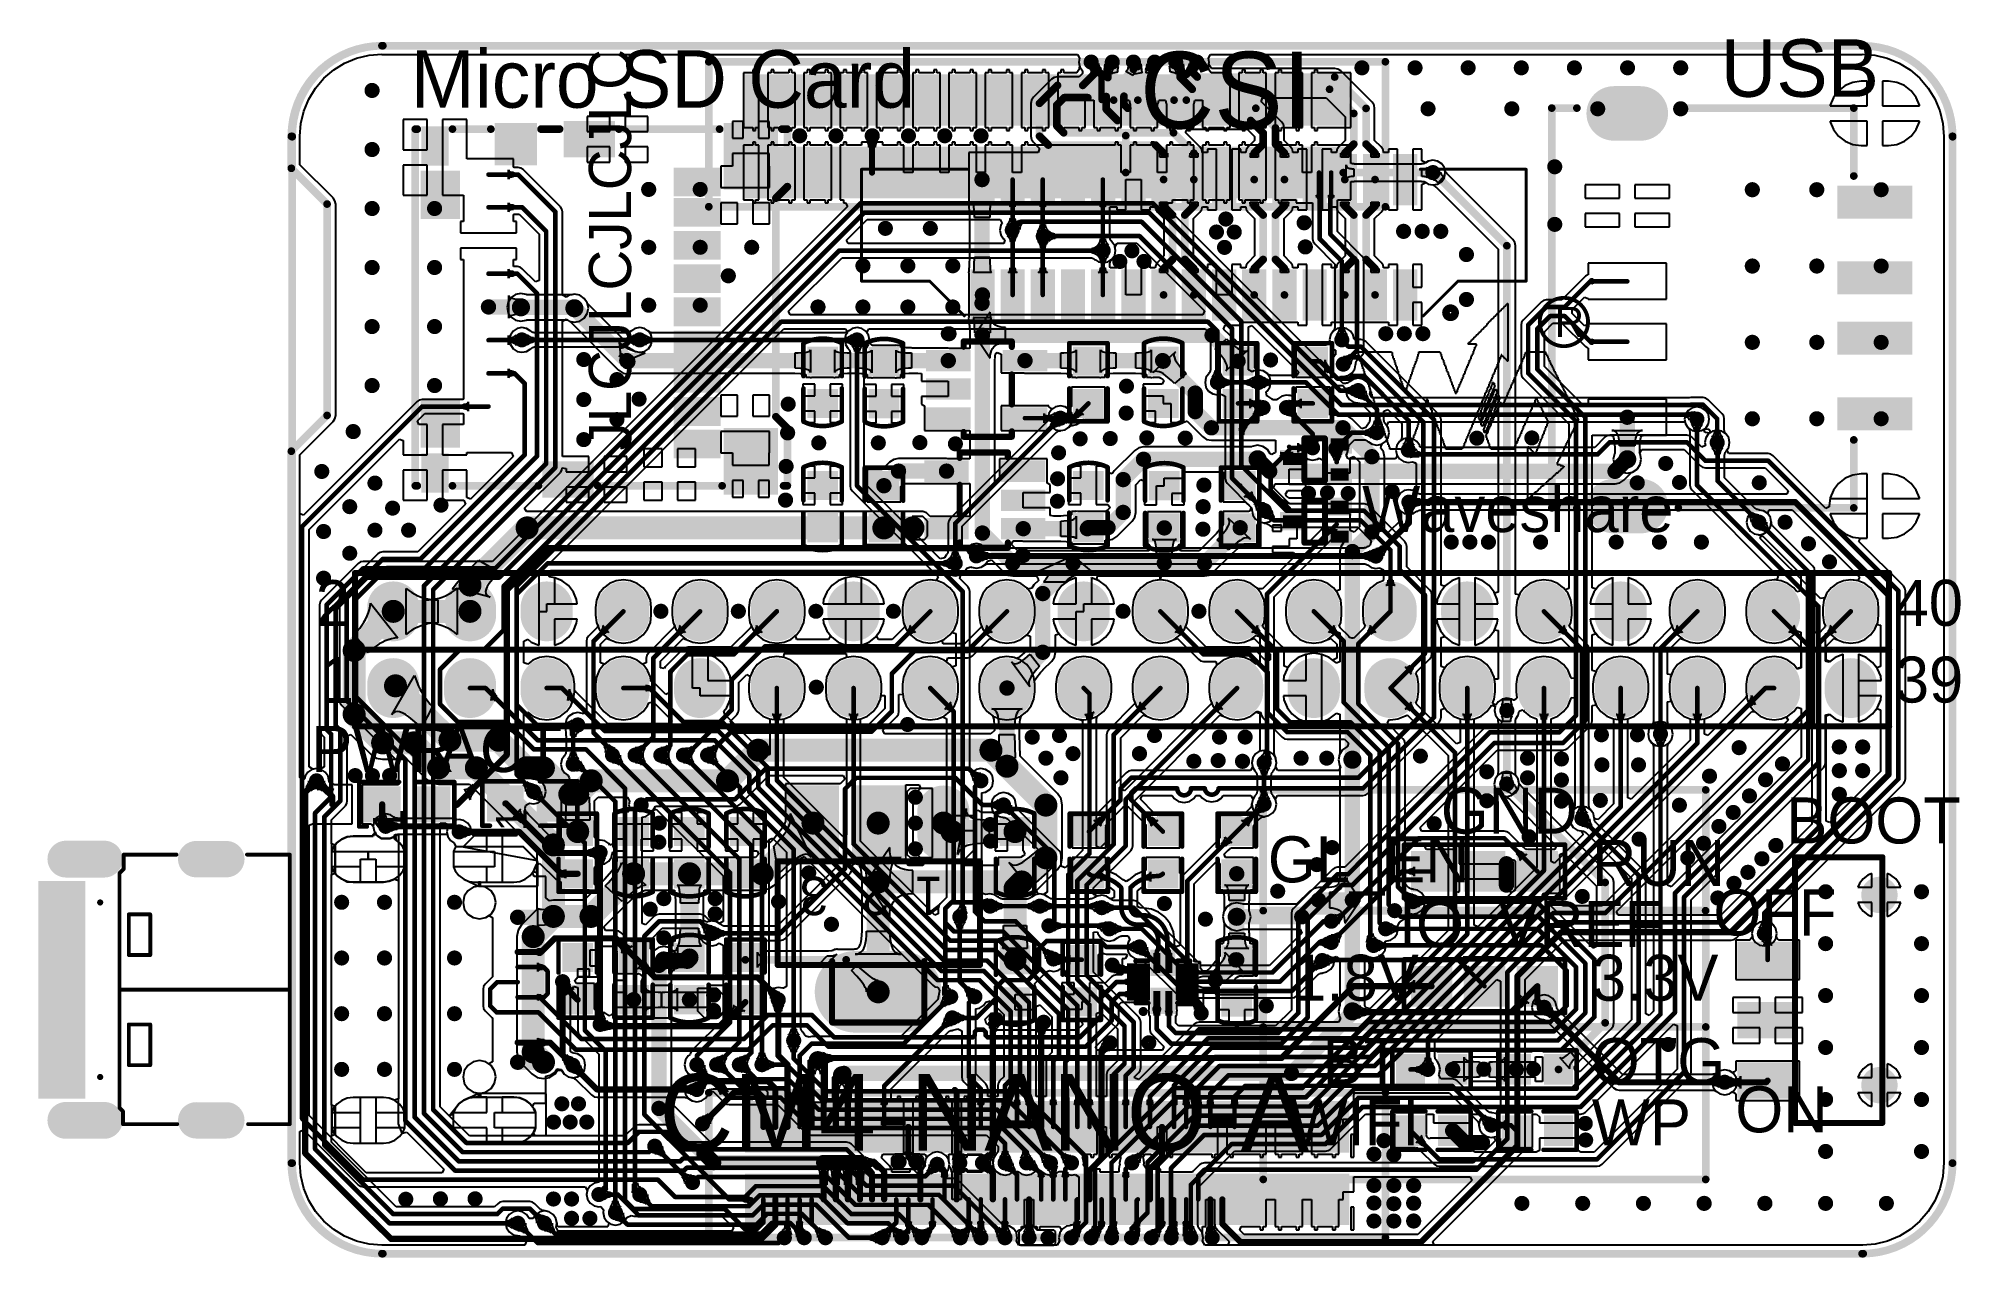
# Model space of a CAD drawing. Header units: millimetres. Extents: x 6.03 to 8.53, y 10.22 to 11.81.
import ezdxf

# ---------------------------------------------------------------- set-up
doc = ezdxf.new("R2010")
doc.units = ezdxf.units.MM
doc.header["$MEASUREMENT"] = 0
for name, color, linetype in [('BottomLayer', 5, 'Continuous'), ('BottomOverlay', 54, 'Continuous'), ('BottomPaste', 16, 'Continuous'), ('BottomSolder', 6, 'Continuous'), ('KeepOutLayer', 6, 'Continuous'), ('Mechanical15', 56, 'Continuous'), ('MultiLayer', 9, 'Continuous'), ('TopLayer', 1, 'Continuous'), ('TopOverlay', 2, 'Continuous'), ('TopPaste', 8, 'Continuous'), ('TopSolder', 216, 'Continuous')]:
    doc.layers.add(name, color=color, linetype=linetype)

msp = doc.modelspace()

# ---------------------------------------------------------------- texts
at = {"layer": 'TopOverlay'}
for s, height, rotation, p in [('Micro SD Card', 0.075, 360, (6.5105, 11.724)), ('USB', 0.075, 360, (8.2184, 11.7382)), ('JLCJLCJLCJLC', 0.055, 90, (6.7979, 11.2772)), ('CSI', 0.1, 360, (7.4615, 11.6969)), ('2', 0.06, 360, (6.3867, 11.0481)), ('40', 0.06, 360, (8.4449, 11.0485)), ('1', 0.06, 360, (6.3919, 10.9481)), ('39', 0.06, 360, (8.4453, 10.9485)), ('PWR', 0.06, 360, (6.381, 10.8579)), ('ACT', 0.06, 360, (6.5473, 10.8579)), ('GND', 0.06, 360, (7.8535, 10.7776)), ('BOOT', 0.06, 360, (8.3039, 10.7648)), ('GL_EN', 0.06, 360, (7.628, 10.7141)), ('RUN', 0.06, 360, (8.0503, 10.7095)), ('OFF', 0.06, 360, (8.2088, 10.6448)), ('IO_VREF', 0.06, 360, (7.7988, 10.6299)), ('1.8V', 0.06, 360, (7.6597, 10.5598)), ('3.3V', 0.06, 360, (8.0503, 10.5598)), ('BT', 0.06, 360, (7.6993, 10.451)), ('OTG', 0.06, 360, (8.0503, 10.451)), ('CM4-NANO-A', 0.1, 360, (6.8348, 10.3642)), ('ON', 0.06, 360, (8.2374, 10.3882)), ('WIFI', 0.06, 360, (7.6563, 10.3712)), ('WP', 0.06, 360, (8.0503, 10.3712))]:
    msp.add_text(s, height=height, rotation=rotation, dxfattribs=at).set_placement(p)

# ---------------------------------------------------------------- blocks, each defined once
blk = doc.blocks.new('0603_1')
at = {"layer": 'TopLayer'}
for points in [[(-0.0425, -0.016), (-0.0125, -0.016), (-0.0425, 0.016), (-0.0125, 0.016)], [(0.0125, -0.016), (0.0425, -0.016), (0.0125, 0.016), (0.0425, 0.016)]]:
    blk.add_solid(points, dxfattribs=at)
at = {"layer": 'TopOverlay', "const_width": 0.006}
for points in [[(-0.051, 0.025), (-0.008, 0.025)], [(-0.051, 0.025), (-0.051, -0.025)], [(0.008, 0.025), (0.051, 0.025)], [(0.051, 0.025), (0.051, -0.025)], [(-0.051, -0.025), (-0.008, -0.025)], [(0.008, -0.025), (0.051, -0.025)]]:
    blk.add_lwpolyline(points, dxfattribs=at)
at = {"layer": 'TopOverlay', "const_width": 0.003}
for points in [[(-0.0525, 0.025, 1), (-0.0495, 0.025, 1)], [(-0.0525, 0.025, 1), (-0.0495, 0.025, 1)], [(-0.0095, 0.025, 1), (-0.0065, 0.025, 1)], [(0.0065, 0.025, 1), (0.0095, 0.025, 1)], [(0.0495, 0.025, 1), (0.0525, 0.025, 1)], [(0.0495, 0.025, 1), (0.0525, 0.025, 1)], [(-0.0525, -0.025, 1), (-0.0495, -0.025, 1)], [(-0.0525, -0.025, 1), (-0.0495, -0.025, 1)], [(-0.0095, -0.025, 1), (-0.0065, -0.025, 1)], [(0.0065, -0.025, 1), (0.0095, -0.025, 1)], [(0.0495, -0.025, 1), (0.0525, -0.025, 1)], [(0.0495, -0.025, 1), (0.0525, -0.025, 1)]]:
    blk.add_lwpolyline(points, format="xyb", close=True, dxfattribs=at)
at = {"layer": 'TopPaste'}
for points in [[(-0.0425, -0.016), (-0.0125, -0.016), (-0.0425, 0.016), (-0.0125, 0.016)], [(0.0125, -0.016), (0.0425, -0.016), (0.0125, 0.016), (0.0425, 0.016)]]:
    blk.add_solid(points, dxfattribs=at)
at = {"layer": 'TopSolder'}
for points in [[(-0.0465, -0.02), (-0.0085, -0.02), (-0.0465, 0.02), (-0.0085, 0.02)], [(0.0085, -0.02), (0.0465, -0.02), (0.0085, 0.02), (0.0465, 0.02)]]:
    blk.add_solid(points, dxfattribs=at)
blk = doc.blocks.new('SOT_233_2')
at = {"layer": 'TopLayer'}
for points in [[(0.0099, 0.0172), (0.0099, 0.0408), (-0.0059, 0.0172), (-0.0059, 0.0408)], [(-0.0101, -0.0448), (-0.0101, -0.0212), (-0.0259, -0.0448), (-0.0259, -0.0212)], [(0.0289, -0.0448), (0.0289, -0.0212), (0.0131, -0.0448), (0.0131, -0.0212)]]:
    blk.add_solid(points, dxfattribs=at)
at = {"layer": 'TopOverlay', "const_width": 0.00787}
for points in [[(-0.026, -0.0136), (-0.026, 0.013)], [(0.029, 0.013), (-0.026, 0.013)], [(0.029, -0.0136), (0.029, 0.013)], [(0.029, -0.0136), (-0.026, -0.0136)]]:
    blk.add_lwpolyline(points, dxfattribs=at)
at = {"layer": 'TopOverlay', "const_width": 0.00394}
for points in [[(-0.028, 0.013, 1), (-0.024, 0.013, 1)], [(-0.028, 0.013, 1), (-0.024, 0.013, 1)], [(0.027, 0.013, 1), (0.031, 0.013, 1)], [(0.027, 0.013, 1), (0.031, 0.013, 1)], [(-0.028, -0.0136, 1), (-0.024, -0.0136, 1)], [(-0.028, -0.0136, 1), (-0.024, -0.0136, 1)], [(0.027, -0.0136, 1), (0.031, -0.0136, 1)], [(0.027, -0.0136, 1), (0.031, -0.0136, 1)]]:
    blk.add_lwpolyline(points, format="xyb", close=True, dxfattribs=at)
at = {"layer": 'TopPaste'}
for points in [[(0.0099, 0.0172), (0.0099, 0.0408), (-0.0059, 0.0172), (-0.0059, 0.0408)], [(-0.0101, -0.0448), (-0.0101, -0.0212), (-0.0259, -0.0448), (-0.0259, -0.0212)], [(0.0289, -0.0448), (0.0289, -0.0212), (0.0131, -0.0448), (0.0131, -0.0212)]]:
    blk.add_solid(points, dxfattribs=at)
at = {"layer": 'TopSolder'}
for points in [[(0.0139, 0.0132), (0.0139, 0.0448), (-0.0099, 0.0132), (-0.0099, 0.0448)], [(-0.0061, -0.0488), (-0.0061, -0.0172), (-0.0299, -0.0488), (-0.0299, -0.0172)], [(0.0329, -0.0488), (0.0329, -0.0172), (0.0091, -0.0488), (0.0091, -0.0172)]]:
    blk.add_solid(points, dxfattribs=at)
blk = doc.blocks.new('SOT_233_3')
at = {"layer": 'TopLayer'}
for points in [[(0.0099, 0.0172), (0.0099, 0.0408), (-0.0059, 0.0172), (-0.0059, 0.0408)], [(-0.0101, -0.0448), (-0.0101, -0.0212), (-0.0259, -0.0448), (-0.0259, -0.0212)], [(0.0289, -0.0448), (0.0289, -0.0212), (0.0131, -0.0448), (0.0131, -0.0212)]]:
    blk.add_solid(points, dxfattribs=at)
at = {"layer": 'TopOverlay', "const_width": 0.00787}
for points in [[(-0.026, -0.0136), (-0.026, 0.013)], [(0.029, 0.013), (-0.026, 0.013)], [(0.029, -0.0136), (0.029, 0.013)], [(0.029, -0.0136), (-0.026, -0.0136)]]:
    blk.add_lwpolyline(points, dxfattribs=at)
at = {"layer": 'TopOverlay', "const_width": 0.00394}
for points in [[(-0.028, 0.013, 1), (-0.024, 0.013, 1)], [(-0.028, 0.013, 1), (-0.024, 0.013, 1)], [(0.027, 0.013, 1), (0.031, 0.013, 1)], [(0.027, 0.013, 1), (0.031, 0.013, 1)], [(-0.028, -0.0136, 1), (-0.024, -0.0136, 1)], [(-0.028, -0.0136, 1), (-0.024, -0.0136, 1)], [(0.027, -0.0136, 1), (0.031, -0.0136, 1)], [(0.027, -0.0136, 1), (0.031, -0.0136, 1)]]:
    blk.add_lwpolyline(points, format="xyb", close=True, dxfattribs=at)
at = {"layer": 'TopPaste'}
for points in [[(0.0099, 0.0172), (0.0099, 0.0408), (-0.0059, 0.0172), (-0.0059, 0.0408)], [(-0.0101, -0.0448), (-0.0101, -0.0212), (-0.0259, -0.0448), (-0.0259, -0.0212)], [(0.0289, -0.0448), (0.0289, -0.0212), (0.0131, -0.0448), (0.0131, -0.0212)]]:
    blk.add_solid(points, dxfattribs=at)
at = {"layer": 'TopSolder'}
for points in [[(0.0139, 0.0132), (0.0139, 0.0448), (-0.0099, 0.0132), (-0.0099, 0.0448)], [(-0.0061, -0.0488), (-0.0061, -0.0172), (-0.0299, -0.0488), (-0.0299, -0.0172)], [(0.0329, -0.0488), (0.0329, -0.0172), (0.0091, -0.0488), (0.0091, -0.0172)]]:
    blk.add_solid(points, dxfattribs=at)
blk = doc.blocks.new('CM4_2_B_4')
at = {"layer": 'BottomLayer'}
for points in [[(-0.3819, 0.7461), (-0.3898, 0.7461), (-0.3819, 0.687), (-0.3898, 0.687)], [(-0.3661, 0.7461), (-0.374, 0.7461), (-0.3661, 0.687), (-0.374, 0.687)], [(-0.3504, 0.7461), (-0.3583, 0.7461), (-0.3504, 0.687), (-0.3583, 0.687)], [(-0.3346, 0.7461), (-0.3425, 0.7461), (-0.3346, 0.687), (-0.3425, 0.687)], [(-0.3189, 0.7461), (-0.3268, 0.7461), (-0.3189, 0.687), (-0.3268, 0.687)], [(-0.3031, 0.7461), (-0.311, 0.7461), (-0.3031, 0.687), (-0.311, 0.687)], [(-0.2874, 0.7461), (-0.2953, 0.7461), (-0.2874, 0.687), (-0.2953, 0.687)], [(-0.2717, 0.7461), (-0.2795, 0.7461), (-0.2717, 0.687), (-0.2795, 0.687)], [(-0.2559, 0.7461), (-0.2638, 0.7461), (-0.2559, 0.687), (-0.2638, 0.687)], [(-0.2402, 0.7461), (-0.248, 0.7461), (-0.2402, 0.687), (-0.248, 0.687)], [(-0.2244, 0.7461), (-0.2323, 0.7461), (-0.2244, 0.687), (-0.2323, 0.687)], [(-0.2087, 0.7461), (-0.2165, 0.7461), (-0.2087, 0.687), (-0.2165, 0.687)], [(-0.2008, 0.687), (-0.1929, 0.687), (-0.2008, 0.7461), (-0.1929, 0.7461)], [(-0.185, 0.687), (-0.1772, 0.687), (-0.185, 0.7461), (-0.1772, 0.7461)], [(-0.1693, 0.687), (-0.1614, 0.687), (-0.1693, 0.7461), (-0.1614, 0.7461)], [(-0.1535, 0.687), (-0.1457, 0.687), (-0.1535, 0.7461), (-0.1457, 0.7461)], [(-0.1378, 0.687), (-0.1299, 0.687), (-0.1378, 0.7461), (-0.1299, 0.7461)], [(-0.122, 0.687), (-0.1142, 0.687), (-0.122, 0.7461), (-0.1142, 0.7461)], [(-0.1063, 0.687), (-0.0984, 0.687), (-0.1063, 0.7461), (-0.0984, 0.7461)], [(-0.0906, 0.687), (-0.0827, 0.687), (-0.0906, 0.7461), (-0.0827, 0.7461)], [(-0.0748, 0.687), (-0.0669, 0.687), (-0.0748, 0.7461), (-0.0669, 0.7461)], [(-0.0591, 0.687), (-0.0512, 0.687), (-0.0591, 0.7461), (-0.0512, 0.7461)], [(-0.0433, 0.687), (-0.0354, 0.687), (-0.0433, 0.7461), (-0.0354, 0.7461)], [(-0.0276, 0.687), (-0.0197, 0.687), (-0.0276, 0.7461), (-0.0197, 0.7461)], [(-0.0118, 0.687), (-0.0039, 0.687), (-0.0118, 0.7461), (-0.0039, 0.7461)], [(0.0039, 0.687), (0.0118, 0.687), (0.0039, 0.7461), (0.0118, 0.7461)], [(0.0197, 0.687), (0.0276, 0.687), (0.0197, 0.7461), (0.0276, 0.7461)], [(0.0354, 0.687), (0.0433, 0.687), (0.0354, 0.7461), (0.0433, 0.7461)], [(0.0512, 0.687), (0.0591, 0.687), (0.0512, 0.7461), (0.0591, 0.7461)], [(0.0669, 0.687), (0.0748, 0.687), (0.0669, 0.7461), (0.0748, 0.7461)], [(0.0827, 0.687), (0.0906, 0.687), (0.0827, 0.7461), (0.0906, 0.7461)], [(0.0984, 0.687), (0.1063, 0.687), (0.0984, 0.7461), (0.1063, 0.7461)], [(0.1142, 0.687), (0.122, 0.687), (0.1142, 0.7461), (0.122, 0.7461)], [(0.1299, 0.687), (0.1378, 0.687), (0.1299, 0.7461), (0.1378, 0.7461)], [(0.1457, 0.687), (0.1535, 0.687), (0.1457, 0.7461), (0.1535, 0.7461)], [(0.1614, 0.687), (0.1693, 0.687), (0.1614, 0.7461), (0.1693, 0.7461)], [(0.1772, 0.687), (0.185, 0.687), (0.1772, 0.7461), (0.185, 0.7461)], [(0.1929, 0.687), (0.2008, 0.687), (0.1929, 0.7461), (0.2008, 0.7461)], [(0.2087, 0.687), (0.2165, 0.687), (0.2087, 0.7461), (0.2165, 0.7461)], [(0.2244, 0.687), (0.2323, 0.687), (0.2244, 0.7461), (0.2323, 0.7461)], [(0.2402, 0.687), (0.248, 0.687), (0.2402, 0.7461), (0.248, 0.7461)], [(0.2559, 0.687), (0.2638, 0.687), (0.2559, 0.7461), (0.2638, 0.7461)], [(0.2717, 0.687), (0.2795, 0.687), (0.2717, 0.7461), (0.2795, 0.7461)], [(0.2874, 0.687), (0.2953, 0.687), (0.2874, 0.7461), (0.2953, 0.7461)], [(0.3031, 0.687), (0.311, 0.687), (0.3031, 0.7461), (0.311, 0.7461)], [(0.3189, 0.687), (0.3268, 0.687), (0.3189, 0.7461), (0.3268, 0.7461)], [(0.3346, 0.687), (0.3425, 0.687), (0.3346, 0.7461), (0.3425, 0.7461)], [(0.3504, 0.687), (0.3583, 0.687), (0.3504, 0.7461), (0.3583, 0.7461)], [(0.3661, 0.687), (0.374, 0.687), (0.3661, 0.7461), (0.374, 0.7461)], [(0.3819, 0.687), (0.3898, 0.687), (0.3819, 0.7461), (0.3898, 0.7461)], [(-0.3819, 0.6516), (-0.3898, 0.6516), (-0.3819, 0.5925), (-0.3898, 0.5925)], [(-0.3661, 0.6516), (-0.374, 0.6516), (-0.3661, 0.5925), (-0.374, 0.5925)], [(-0.3504, 0.6516), (-0.3583, 0.6516), (-0.3504, 0.5925), (-0.3583, 0.5925)], [(-0.3346, 0.6516), (-0.3425, 0.6516), (-0.3346, 0.5925), (-0.3425, 0.5925)], [(-0.3189, 0.6516), (-0.3268, 0.6516), (-0.3189, 0.5925), (-0.3268, 0.5925)], [(-0.3031, 0.6516), (-0.311, 0.6516), (-0.3031, 0.5925), (-0.311, 0.5925)], [(-0.2874, 0.6516), (-0.2953, 0.6516), (-0.2874, 0.5925), (-0.2953, 0.5925)], [(-0.2717, 0.6516), (-0.2795, 0.6516), (-0.2717, 0.5925), (-0.2795, 0.5925)], [(-0.2559, 0.6516), (-0.2638, 0.6516), (-0.2559, 0.5925), (-0.2638, 0.5925)], [(-0.2402, 0.6516), (-0.248, 0.6516), (-0.2402, 0.5925), (-0.248, 0.5925)], [(-0.2244, 0.6516), (-0.2323, 0.6516), (-0.2244, 0.5925), (-0.2323, 0.5925)], [(-0.2165, 0.5925), (-0.2087, 0.5925), (-0.2165, 0.6516), (-0.2087, 0.6516)], [(-0.2008, 0.5925), (-0.1929, 0.5925), (-0.2008, 0.6516), (-0.1929, 0.6516)], [(-0.185, 0.5925), (-0.1772, 0.5925), (-0.185, 0.6516), (-0.1772, 0.6516)], [(-0.1693, 0.5925), (-0.1614, 0.5925), (-0.1693, 0.6516), (-0.1614, 0.6516)], [(-0.1535, 0.5925), (-0.1457, 0.5925), (-0.1535, 0.6516), (-0.1457, 0.6516)], [(-0.1378, 0.5925), (-0.1299, 0.5925), (-0.1378, 0.6516), (-0.1299, 0.6516)], [(-0.122, 0.5925), (-0.1142, 0.5925), (-0.122, 0.6516), (-0.1142, 0.6516)], [(-0.1063, 0.5925), (-0.0984, 0.5925), (-0.1063, 0.6516), (-0.0984, 0.6516)], [(-0.0906, 0.5925), (-0.0827, 0.5925), (-0.0906, 0.6516), (-0.0827, 0.6516)], [(-0.0748, 0.5925), (-0.0669, 0.5925), (-0.0748, 0.6516), (-0.0669, 0.6516)], [(-0.0591, 0.5925), (-0.0512, 0.5925), (-0.0591, 0.6516), (-0.0512, 0.6516)], [(-0.0433, 0.5925), (-0.0354, 0.5925), (-0.0433, 0.6516), (-0.0354, 0.6516)], [(-0.0276, 0.5925), (-0.0197, 0.5925), (-0.0276, 0.6516), (-0.0197, 0.6516)], [(-0.0118, 0.5925), (-0.0039, 0.5925), (-0.0118, 0.6516), (-0.0039, 0.6516)], [(0.0039, 0.5925), (0.0118, 0.5925), (0.0039, 0.6516), (0.0118, 0.6516)], [(0.0197, 0.5925), (0.0276, 0.5925), (0.0197, 0.6516), (0.0276, 0.6516)], [(0.0354, 0.5925), (0.0433, 0.5925), (0.0354, 0.6516), (0.0433, 0.6516)], [(0.0512, 0.5925), (0.0591, 0.5925), (0.0512, 0.6516), (0.0591, 0.6516)], [(0.0669, 0.5925), (0.0748, 0.5925), (0.0669, 0.6516), (0.0748, 0.6516)], [(0.0827, 0.5925), (0.0906, 0.5925), (0.0827, 0.6516), (0.0906, 0.6516)], [(0.0984, 0.5925), (0.1063, 0.5925), (0.0984, 0.6516), (0.1063, 0.6516)], [(0.1142, 0.5925), (0.122, 0.5925), (0.1142, 0.6516), (0.122, 0.6516)], [(0.1299, 0.5925), (0.1378, 0.5925), (0.1299, 0.6516), (0.1378, 0.6516)], [(0.1457, 0.5925), (0.1535, 0.5925), (0.1457, 0.6516), (0.1535, 0.6516)], [(0.1614, 0.5925), (0.1693, 0.5925), (0.1614, 0.6516), (0.1693, 0.6516)], [(0.1772, 0.5925), (0.185, 0.5925), (0.1772, 0.6516), (0.185, 0.6516)], [(0.1929, 0.5925), (0.2008, 0.5925), (0.1929, 0.6516), (0.2008, 0.6516)], [(0.2087, 0.5925), (0.2165, 0.5925), (0.2087, 0.6516), (0.2165, 0.6516)], [(0.2244, 0.5925), (0.2323, 0.5925), (0.2244, 0.6516), (0.2323, 0.6516)], [(0.2402, 0.5925), (0.248, 0.5925), (0.2402, 0.6516), (0.248, 0.6516)], [(0.2559, 0.5925), (0.2638, 0.5925), (0.2559, 0.6516), (0.2638, 0.6516)], [(0.2717, 0.5925), (0.2795, 0.5925), (0.2717, 0.6516), (0.2795, 0.6516)], [(0.2874, 0.5925), (0.2953, 0.5925), (0.2874, 0.6516), (0.2953, 0.6516)], [(0.3031, 0.5925), (0.311, 0.5925), (0.3031, 0.6516), (0.311, 0.6516)], [(0.3189, 0.5925), (0.3268, 0.5925), (0.3189, 0.6516), (0.3268, 0.6516)], [(0.3346, 0.5925), (0.3425, 0.5925), (0.3346, 0.6516), (0.3425, 0.6516)], [(0.3504, 0.5925), (0.3583, 0.5925), (0.3504, 0.6516), (0.3583, 0.6516)], [(0.3661, 0.5925), (0.374, 0.5925), (0.3661, 0.6516), (0.374, 0.6516)], [(0.3819, 0.5925), (0.3898, 0.5925), (0.3819, 0.6516), (0.3898, 0.6516)], [(-0.3898, -0.6516), (-0.3819, -0.6516), (-0.3898, -0.5925), (-0.3819, -0.5925)], [(-0.374, -0.6516), (-0.3661, -0.6516), (-0.374, -0.5925), (-0.3661, -0.5925)], [(-0.3583, -0.6516), (-0.3504, -0.6516), (-0.3583, -0.5925), (-0.3504, -0.5925)], [(-0.3425, -0.6516), (-0.3346, -0.6516), (-0.3425, -0.5925), (-0.3346, -0.5925)], [(-0.3268, -0.6516), (-0.3189, -0.6516), (-0.3268, -0.5925), (-0.3189, -0.5925)], [(-0.311, -0.6516), (-0.3031, -0.6516), (-0.311, -0.5925), (-0.3031, -0.5925)], [(-0.2953, -0.6516), (-0.2874, -0.6516), (-0.2953, -0.5925), (-0.2874, -0.5925)], [(-0.2795, -0.6516), (-0.2717, -0.6516), (-0.2795, -0.5925), (-0.2717, -0.5925)], [(-0.2638, -0.6516), (-0.2559, -0.6516), (-0.2638, -0.5925), (-0.2559, -0.5925)], [(-0.248, -0.6516), (-0.2402, -0.6516), (-0.248, -0.5925), (-0.2402, -0.5925)], [(-0.2323, -0.6516), (-0.2244, -0.6516), (-0.2323, -0.5925), (-0.2244, -0.5925)], [(-0.2165, -0.6516), (-0.2087, -0.6516), (-0.2165, -0.5925), (-0.2087, -0.5925)], [(-0.2008, -0.6516), (-0.1929, -0.6516), (-0.2008, -0.5925), (-0.1929, -0.5925)], [(-0.185, -0.6516), (-0.1772, -0.6516), (-0.185, -0.5925), (-0.1772, -0.5925)], [(-0.1693, -0.6516), (-0.1614, -0.6516), (-0.1693, -0.5925), (-0.1614, -0.5925)], [(-0.1535, -0.6516), (-0.1457, -0.6516), (-0.1535, -0.5925), (-0.1457, -0.5925)], [(-0.1378, -0.6516), (-0.1299, -0.6516), (-0.1378, -0.5925), (-0.1299, -0.5925)], [(-0.122, -0.6516), (-0.1142, -0.6516), (-0.122, -0.5925), (-0.1142, -0.5925)], [(-0.1063, -0.6516), (-0.0984, -0.6516), (-0.1063, -0.5925), (-0.0984, -0.5925)], [(-0.0906, -0.6516), (-0.0827, -0.6516), (-0.0906, -0.5925), (-0.0827, -0.5925)], [(-0.0748, -0.6516), (-0.0669, -0.6516), (-0.0748, -0.5925), (-0.0669, -0.5925)], [(-0.0591, -0.6516), (-0.0512, -0.6516), (-0.0591, -0.5925), (-0.0512, -0.5925)], [(-0.0433, -0.6516), (-0.0354, -0.6516), (-0.0433, -0.5925), (-0.0354, -0.5925)], [(-0.0276, -0.6516), (-0.0197, -0.6516), (-0.0276, -0.5925), (-0.0197, -0.5925)], [(-0.0118, -0.6516), (-0.0039, -0.6516), (-0.0118, -0.5925), (-0.0039, -0.5925)], [(0.0039, -0.6516), (0.0118, -0.6516), (0.0039, -0.5925), (0.0118, -0.5925)], [(0.0197, -0.6516), (0.0276, -0.6516), (0.0197, -0.5925), (0.0276, -0.5925)], [(0.0354, -0.6516), (0.0433, -0.6516), (0.0354, -0.5925), (0.0433, -0.5925)], [(0.0512, -0.6516), (0.0591, -0.6516), (0.0512, -0.5925), (0.0591, -0.5925)], [(0.0669, -0.6516), (0.0748, -0.6516), (0.0669, -0.5925), (0.0748, -0.5925)], [(0.0827, -0.6516), (0.0906, -0.6516), (0.0827, -0.5925), (0.0906, -0.5925)], [(0.0984, -0.6516), (0.1063, -0.6516), (0.0984, -0.5925), (0.1063, -0.5925)], [(0.1142, -0.6516), (0.122, -0.6516), (0.1142, -0.5925), (0.122, -0.5925)], [(0.1299, -0.6516), (0.1378, -0.6516), (0.1299, -0.5925), (0.1378, -0.5925)], [(0.1457, -0.6516), (0.1535, -0.6516), (0.1457, -0.5925), (0.1535, -0.5925)], [(0.1614, -0.6516), (0.1693, -0.6516), (0.1614, -0.5925), (0.1693, -0.5925)], [(0.1772, -0.6516), (0.185, -0.6516), (0.1772, -0.5925), (0.185, -0.5925)], [(0.1929, -0.6516), (0.2008, -0.6516), (0.1929, -0.5925), (0.2008, -0.5925)], [(0.2087, -0.6516), (0.2165, -0.6516), (0.2087, -0.5925), (0.2165, -0.5925)], [(0.2244, -0.6516), (0.2323, -0.6516), (0.2244, -0.5925), (0.2323, -0.5925)], [(0.2402, -0.6516), (0.248, -0.6516), (0.2402, -0.5925), (0.248, -0.5925)], [(0.2559, -0.6516), (0.2638, -0.6516), (0.2559, -0.5925), (0.2638, -0.5925)], [(0.2717, -0.6516), (0.2795, -0.6516), (0.2717, -0.5925), (0.2795, -0.5925)], [(0.2874, -0.6516), (0.2953, -0.6516), (0.2874, -0.5925), (0.2953, -0.5925)], [(0.3031, -0.6516), (0.311, -0.6516), (0.3031, -0.5925), (0.311, -0.5925)], [(0.3189, -0.6516), (0.3268, -0.6516), (0.3189, -0.5925), (0.3268, -0.5925)], [(0.3346, -0.6516), (0.3425, -0.6516), (0.3346, -0.5925), (0.3425, -0.5925)], [(0.3504, -0.6516), (0.3583, -0.6516), (0.3504, -0.5925), (0.3583, -0.5925)], [(0.3661, -0.6516), (0.374, -0.6516), (0.3661, -0.5925), (0.374, -0.5925)], [(0.3819, -0.6516), (0.3898, -0.6516), (0.3819, -0.5925), (0.3898, -0.5925)], [(-0.3898, -0.7461), (-0.3819, -0.7461), (-0.3898, -0.687), (-0.3819, -0.687)], [(-0.374, -0.7461), (-0.3661, -0.7461), (-0.374, -0.687), (-0.3661, -0.687)], [(-0.3583, -0.7461), (-0.3504, -0.7461), (-0.3583, -0.687), (-0.3504, -0.687)], [(-0.3425, -0.7461), (-0.3346, -0.7461), (-0.3425, -0.687), (-0.3346, -0.687)], [(-0.3268, -0.7461), (-0.3189, -0.7461), (-0.3268, -0.687), (-0.3189, -0.687)], [(-0.311, -0.7461), (-0.3031, -0.7461), (-0.311, -0.687), (-0.3031, -0.687)], [(-0.2953, -0.7461), (-0.2874, -0.7461), (-0.2953, -0.687), (-0.2874, -0.687)], [(-0.2795, -0.7461), (-0.2717, -0.7461), (-0.2795, -0.687), (-0.2717, -0.687)], [(-0.2638, -0.7461), (-0.2559, -0.7461), (-0.2638, -0.687), (-0.2559, -0.687)], [(-0.248, -0.7461), (-0.2402, -0.7461), (-0.248, -0.687), (-0.2402, -0.687)], [(-0.2323, -0.7461), (-0.2244, -0.7461), (-0.2323, -0.687), (-0.2244, -0.687)], [(-0.2165, -0.7461), (-0.2087, -0.7461), (-0.2165, -0.687), (-0.2087, -0.687)], [(-0.2008, -0.7461), (-0.1929, -0.7461), (-0.2008, -0.687), (-0.1929, -0.687)], [(-0.185, -0.7461), (-0.1772, -0.7461), (-0.185, -0.687), (-0.1772, -0.687)], [(-0.1693, -0.7461), (-0.1614, -0.7461), (-0.1693, -0.687), (-0.1614, -0.687)], [(-0.1535, -0.7461), (-0.1457, -0.7461), (-0.1535, -0.687), (-0.1457, -0.687)], [(-0.1378, -0.7461), (-0.1299, -0.7461), (-0.1378, -0.687), (-0.1299, -0.687)], [(-0.122, -0.7461), (-0.1142, -0.7461), (-0.122, -0.687), (-0.1142, -0.687)], [(-0.1063, -0.7461), (-0.0984, -0.7461), (-0.1063, -0.687), (-0.0984, -0.687)], [(-0.0906, -0.7461), (-0.0827, -0.7461), (-0.0906, -0.687), (-0.0827, -0.687)], [(-0.0748, -0.7461), (-0.0669, -0.7461), (-0.0748, -0.687), (-0.0669, -0.687)], [(-0.0591, -0.7461), (-0.0512, -0.7461), (-0.0591, -0.687), (-0.0512, -0.687)], [(-0.0433, -0.7461), (-0.0354, -0.7461), (-0.0433, -0.687), (-0.0354, -0.687)], [(-0.0276, -0.7461), (-0.0197, -0.7461), (-0.0276, -0.687), (-0.0197, -0.687)], [(-0.0118, -0.7461), (-0.0039, -0.7461), (-0.0118, -0.687), (-0.0039, -0.687)], [(0.0039, -0.7461), (0.0118, -0.7461), (0.0039, -0.687), (0.0118, -0.687)], [(0.0197, -0.7461), (0.0276, -0.7461), (0.0197, -0.687), (0.0276, -0.687)], [(0.0354, -0.7461), (0.0433, -0.7461), (0.0354, -0.687), (0.0433, -0.687)], [(0.0512, -0.7461), (0.0591, -0.7461), (0.0512, -0.687), (0.0591, -0.687)], [(0.0669, -0.7461), (0.0748, -0.7461), (0.0669, -0.687), (0.0748, -0.687)], [(0.0827, -0.7461), (0.0906, -0.7461), (0.0827, -0.687), (0.0906, -0.687)], [(0.0984, -0.7461), (0.1063, -0.7461), (0.0984, -0.687), (0.1063, -0.687)], [(0.1142, -0.7461), (0.122, -0.7461), (0.1142, -0.687), (0.122, -0.687)], [(0.1299, -0.7461), (0.1378, -0.7461), (0.1299, -0.687), (0.1378, -0.687)], [(0.1457, -0.7461), (0.1535, -0.7461), (0.1457, -0.687), (0.1535, -0.687)], [(0.1614, -0.7461), (0.1693, -0.7461), (0.1614, -0.687), (0.1693, -0.687)], [(0.1772, -0.7461), (0.185, -0.7461), (0.1772, -0.687), (0.185, -0.687)], [(0.1929, -0.7461), (0.2008, -0.7461), (0.1929, -0.687), (0.2008, -0.687)], [(0.2087, -0.7461), (0.2165, -0.7461), (0.2087, -0.687), (0.2165, -0.687)], [(0.2244, -0.7461), (0.2323, -0.7461), (0.2244, -0.687), (0.2323, -0.687)], [(0.2402, -0.7461), (0.248, -0.7461), (0.2402, -0.687), (0.248, -0.687)], [(0.2559, -0.7461), (0.2638, -0.7461), (0.2559, -0.687), (0.2638, -0.687)], [(0.2717, -0.7461), (0.2795, -0.7461), (0.2717, -0.687), (0.2795, -0.687)], [(0.2874, -0.7461), (0.2953, -0.7461), (0.2874, -0.687), (0.2953, -0.687)], [(0.3031, -0.7461), (0.311, -0.7461), (0.3031, -0.687), (0.311, -0.687)], [(0.3189, -0.7461), (0.3268, -0.7461), (0.3189, -0.687), (0.3268, -0.687)], [(0.3346, -0.7461), (0.3425, -0.7461), (0.3346, -0.687), (0.3425, -0.687)], [(0.3504, -0.7461), (0.3583, -0.7461), (0.3504, -0.687), (0.3583, -0.687)], [(0.3661, -0.7461), (0.374, -0.7461), (0.3661, -0.687), (0.374, -0.687)], [(0.3819, -0.7461), (0.3898, -0.7461), (0.3819, -0.687), (0.3898, -0.687)]]:
    blk.add_solid(points, dxfattribs=at)
at = {"layer": 'BottomOverlay', "const_width": 0.01}
for points in [[(-1.1803, 0.6693, -0.414214), (-1.0622, 0.7874)], [(0.8661, 0.7874, -0.414214), (0.9843, 0.6693)], [(-1.0622, -0.7874, -0.414214), (-1.1803, -0.6693)], [(0.9843, -0.6693, -0.414214), (0.8661, -0.7874)]]:
    blk.add_lwpolyline(points, format="xyb", dxfattribs=at)
for points in [[(0.8661, 0.7874), (-1.0637, 0.7874)], [(0.4412, 0.7665), (-0.4408, 0.7665)], [(-0.4408, 0.7665), (-0.4408, 0.5775)], [(0.4412, 0.7665), (0.4412, 0.5775)], [(-1.1803, 0.6693), (-1.1803, -0.6687)], [(0.9843, 0.6693), (0.9843, -0.6687)], [(0.4412, 0.5775), (-0.4408, 0.5775)], [(0.4412, -0.5775), (-0.4408, -0.5775)], [(-0.4408, -0.5775), (-0.4408, -0.7665)], [(0.4412, -0.5775), (0.4412, -0.7665)], [(0.4412, -0.7665), (-0.4408, -0.7665)], [(0.8661, -0.7874), (-1.0627, -0.7874)]]:
    blk.add_lwpolyline(points, dxfattribs=at)
at = {"layer": 'BottomOverlay', "const_width": 0.005}
for points in [[(-1.0662, 0.7874, 1), (-1.0612, 0.7874, 1)], [(-1.0647, 0.7874, 1), (-1.0597, 0.7874, 1)], [(0.8636, 0.7874, 1), (0.8686, 0.7874, 1)], [(0.8636, 0.7874, 1), (0.8686, 0.7874, 1)], [(-0.4433, 0.7665, 1), (-0.4383, 0.7665, 1)], [(-0.4433, 0.7665, 1), (-0.4383, 0.7665, 1)], [(0.4387, 0.7665, 1), (0.4437, 0.7665, 1)], [(0.4387, 0.7665, 1), (0.4437, 0.7665, 1)], [(-1.1828, 0.6693, 1), (-1.1778, 0.6693, 1)], [(-1.1828, 0.6693, 1), (-1.1778, 0.6693, 1)], [(0.9818, 0.6693, 1), (0.9868, 0.6693, 1)], [(0.9818, 0.6693, 1), (0.9868, 0.6693, 1)], [(-0.4433, 0.5775, 1), (-0.4383, 0.5775, 1)], [(-0.4433, 0.5775, 1), (-0.4383, 0.5775, 1)], [(0.4387, 0.5775, 1), (0.4437, 0.5775, 1)], [(0.4387, 0.5775, 1), (0.4437, 0.5775, 1)], [(-0.4433, -0.5775, 1), (-0.4383, -0.5775, 1)], [(-0.4433, -0.5775, 1), (-0.4383, -0.5775, 1)], [(0.4387, -0.5775, 1), (0.4437, -0.5775, 1)], [(0.4387, -0.5775, 1), (0.4437, -0.5775, 1)], [(-1.1828, -0.6687, 1), (-1.1778, -0.6687, 1)], [(-1.1828, -0.6693, 1), (-1.1778, -0.6693, 1)], [(0.9818, -0.6687, 1), (0.9868, -0.6687, 1)], [(0.9818, -0.6693, 1), (0.9868, -0.6693, 1)], [(-0.4433, -0.7665, 1), (-0.4383, -0.7665, 1)], [(-0.4433, -0.7665, 1), (-0.4383, -0.7665, 1)], [(0.4387, -0.7665, 1), (0.4437, -0.7665, 1)], [(0.4387, -0.7665, 1), (0.4437, -0.7665, 1)], [(-1.0652, -0.7874, 1), (-1.0602, -0.7874, 1)], [(-1.0647, -0.7874, 1), (-1.0597, -0.7874, 1)], [(0.8636, -0.7874, 1), (0.8686, -0.7874, 1)], [(0.8636, -0.7874, 1), (0.8686, -0.7874, 1)]]:
    blk.add_lwpolyline(points, format="xyb", close=True, dxfattribs=at)
at = {"layer": 'BottomPaste'}
for points in [[(-0.3819, 0.7461), (-0.3898, 0.7461), (-0.3819, 0.687), (-0.3898, 0.687)], [(-0.3661, 0.7461), (-0.374, 0.7461), (-0.3661, 0.687), (-0.374, 0.687)], [(-0.3504, 0.7461), (-0.3583, 0.7461), (-0.3504, 0.687), (-0.3583, 0.687)], [(-0.3346, 0.7461), (-0.3425, 0.7461), (-0.3346, 0.687), (-0.3425, 0.687)], [(-0.3189, 0.7461), (-0.3268, 0.7461), (-0.3189, 0.687), (-0.3268, 0.687)], [(-0.3031, 0.7461), (-0.311, 0.7461), (-0.3031, 0.687), (-0.311, 0.687)], [(-0.2874, 0.7461), (-0.2953, 0.7461), (-0.2874, 0.687), (-0.2953, 0.687)], [(-0.2717, 0.7461), (-0.2795, 0.7461), (-0.2717, 0.687), (-0.2795, 0.687)], [(-0.2559, 0.7461), (-0.2638, 0.7461), (-0.2559, 0.687), (-0.2638, 0.687)], [(-0.2402, 0.7461), (-0.248, 0.7461), (-0.2402, 0.687), (-0.248, 0.687)], [(-0.2244, 0.7461), (-0.2323, 0.7461), (-0.2244, 0.687), (-0.2323, 0.687)], [(-0.2087, 0.7461), (-0.2165, 0.7461), (-0.2087, 0.687), (-0.2165, 0.687)], [(-0.2008, 0.687), (-0.1929, 0.687), (-0.2008, 0.7461), (-0.1929, 0.7461)], [(-0.185, 0.687), (-0.1772, 0.687), (-0.185, 0.7461), (-0.1772, 0.7461)], [(-0.1693, 0.687), (-0.1614, 0.687), (-0.1693, 0.7461), (-0.1614, 0.7461)], [(-0.1535, 0.687), (-0.1457, 0.687), (-0.1535, 0.7461), (-0.1457, 0.7461)], [(-0.1378, 0.687), (-0.1299, 0.687), (-0.1378, 0.7461), (-0.1299, 0.7461)], [(-0.122, 0.687), (-0.1142, 0.687), (-0.122, 0.7461), (-0.1142, 0.7461)], [(-0.1063, 0.687), (-0.0984, 0.687), (-0.1063, 0.7461), (-0.0984, 0.7461)], [(-0.0906, 0.687), (-0.0827, 0.687), (-0.0906, 0.7461), (-0.0827, 0.7461)], [(-0.0748, 0.687), (-0.0669, 0.687), (-0.0748, 0.7461), (-0.0669, 0.7461)], [(-0.0591, 0.687), (-0.0512, 0.687), (-0.0591, 0.7461), (-0.0512, 0.7461)], [(-0.0433, 0.687), (-0.0354, 0.687), (-0.0433, 0.7461), (-0.0354, 0.7461)], [(-0.0276, 0.687), (-0.0197, 0.687), (-0.0276, 0.7461), (-0.0197, 0.7461)], [(-0.0118, 0.687), (-0.0039, 0.687), (-0.0118, 0.7461), (-0.0039, 0.7461)], [(0.0039, 0.687), (0.0118, 0.687), (0.0039, 0.7461), (0.0118, 0.7461)], [(0.0197, 0.687), (0.0276, 0.687), (0.0197, 0.7461), (0.0276, 0.7461)], [(0.0354, 0.687), (0.0433, 0.687), (0.0354, 0.7461), (0.0433, 0.7461)], [(0.0512, 0.687), (0.0591, 0.687), (0.0512, 0.7461), (0.0591, 0.7461)], [(0.0669, 0.687), (0.0748, 0.687), (0.0669, 0.7461), (0.0748, 0.7461)], [(0.0827, 0.687), (0.0906, 0.687), (0.0827, 0.7461), (0.0906, 0.7461)], [(0.0984, 0.687), (0.1063, 0.687), (0.0984, 0.7461), (0.1063, 0.7461)], [(0.1142, 0.687), (0.122, 0.687), (0.1142, 0.7461), (0.122, 0.7461)], [(0.1299, 0.687), (0.1378, 0.687), (0.1299, 0.7461), (0.1378, 0.7461)], [(0.1457, 0.687), (0.1535, 0.687), (0.1457, 0.7461), (0.1535, 0.7461)], [(0.1614, 0.687), (0.1693, 0.687), (0.1614, 0.7461), (0.1693, 0.7461)], [(0.1772, 0.687), (0.185, 0.687), (0.1772, 0.7461), (0.185, 0.7461)], [(0.1929, 0.687), (0.2008, 0.687), (0.1929, 0.7461), (0.2008, 0.7461)], [(0.2087, 0.687), (0.2165, 0.687), (0.2087, 0.7461), (0.2165, 0.7461)], [(0.2244, 0.687), (0.2323, 0.687), (0.2244, 0.7461), (0.2323, 0.7461)], [(0.2402, 0.687), (0.248, 0.687), (0.2402, 0.7461), (0.248, 0.7461)], [(0.2559, 0.687), (0.2638, 0.687), (0.2559, 0.7461), (0.2638, 0.7461)], [(0.2717, 0.687), (0.2795, 0.687), (0.2717, 0.7461), (0.2795, 0.7461)], [(0.2874, 0.687), (0.2953, 0.687), (0.2874, 0.7461), (0.2953, 0.7461)], [(0.3031, 0.687), (0.311, 0.687), (0.3031, 0.7461), (0.311, 0.7461)], [(0.3189, 0.687), (0.3268, 0.687), (0.3189, 0.7461), (0.3268, 0.7461)], [(0.3346, 0.687), (0.3425, 0.687), (0.3346, 0.7461), (0.3425, 0.7461)], [(0.3504, 0.687), (0.3583, 0.687), (0.3504, 0.7461), (0.3583, 0.7461)], [(0.3661, 0.687), (0.374, 0.687), (0.3661, 0.7461), (0.374, 0.7461)], [(0.3819, 0.687), (0.3898, 0.687), (0.3819, 0.7461), (0.3898, 0.7461)], [(-0.3819, 0.6516), (-0.3898, 0.6516), (-0.3819, 0.5925), (-0.3898, 0.5925)], [(-0.3661, 0.6516), (-0.374, 0.6516), (-0.3661, 0.5925), (-0.374, 0.5925)], [(-0.3504, 0.6516), (-0.3583, 0.6516), (-0.3504, 0.5925), (-0.3583, 0.5925)], [(-0.3346, 0.6516), (-0.3425, 0.6516), (-0.3346, 0.5925), (-0.3425, 0.5925)], [(-0.3189, 0.6516), (-0.3268, 0.6516), (-0.3189, 0.5925), (-0.3268, 0.5925)], [(-0.3031, 0.6516), (-0.311, 0.6516), (-0.3031, 0.5925), (-0.311, 0.5925)], [(-0.2874, 0.6516), (-0.2953, 0.6516), (-0.2874, 0.5925), (-0.2953, 0.5925)], [(-0.2717, 0.6516), (-0.2795, 0.6516), (-0.2717, 0.5925), (-0.2795, 0.5925)], [(-0.2559, 0.6516), (-0.2638, 0.6516), (-0.2559, 0.5925), (-0.2638, 0.5925)], [(-0.2402, 0.6516), (-0.248, 0.6516), (-0.2402, 0.5925), (-0.248, 0.5925)], [(-0.2244, 0.6516), (-0.2323, 0.6516), (-0.2244, 0.5925), (-0.2323, 0.5925)], [(-0.2165, 0.5925), (-0.2087, 0.5925), (-0.2165, 0.6516), (-0.2087, 0.6516)], [(-0.2008, 0.5925), (-0.1929, 0.5925), (-0.2008, 0.6516), (-0.1929, 0.6516)], [(-0.185, 0.5925), (-0.1772, 0.5925), (-0.185, 0.6516), (-0.1772, 0.6516)], [(-0.1693, 0.5925), (-0.1614, 0.5925), (-0.1693, 0.6516), (-0.1614, 0.6516)], [(-0.1535, 0.5925), (-0.1457, 0.5925), (-0.1535, 0.6516), (-0.1457, 0.6516)], [(-0.1378, 0.5925), (-0.1299, 0.5925), (-0.1378, 0.6516), (-0.1299, 0.6516)], [(-0.122, 0.5925), (-0.1142, 0.5925), (-0.122, 0.6516), (-0.1142, 0.6516)], [(-0.1063, 0.5925), (-0.0984, 0.5925), (-0.1063, 0.6516), (-0.0984, 0.6516)], [(-0.0906, 0.5925), (-0.0827, 0.5925), (-0.0906, 0.6516), (-0.0827, 0.6516)], [(-0.0748, 0.5925), (-0.0669, 0.5925), (-0.0748, 0.6516), (-0.0669, 0.6516)], [(-0.0591, 0.5925), (-0.0512, 0.5925), (-0.0591, 0.6516), (-0.0512, 0.6516)], [(-0.0433, 0.5925), (-0.0354, 0.5925), (-0.0433, 0.6516), (-0.0354, 0.6516)], [(-0.0276, 0.5925), (-0.0197, 0.5925), (-0.0276, 0.6516), (-0.0197, 0.6516)], [(-0.0118, 0.5925), (-0.0039, 0.5925), (-0.0118, 0.6516), (-0.0039, 0.6516)], [(0.0039, 0.5925), (0.0118, 0.5925), (0.0039, 0.6516), (0.0118, 0.6516)], [(0.0197, 0.5925), (0.0276, 0.5925), (0.0197, 0.6516), (0.0276, 0.6516)], [(0.0354, 0.5925), (0.0433, 0.5925), (0.0354, 0.6516), (0.0433, 0.6516)], [(0.0512, 0.5925), (0.0591, 0.5925), (0.0512, 0.6516), (0.0591, 0.6516)], [(0.0669, 0.5925), (0.0748, 0.5925), (0.0669, 0.6516), (0.0748, 0.6516)], [(0.0827, 0.5925), (0.0906, 0.5925), (0.0827, 0.6516), (0.0906, 0.6516)], [(0.0984, 0.5925), (0.1063, 0.5925), (0.0984, 0.6516), (0.1063, 0.6516)], [(0.1142, 0.5925), (0.122, 0.5925), (0.1142, 0.6516), (0.122, 0.6516)], [(0.1299, 0.5925), (0.1378, 0.5925), (0.1299, 0.6516), (0.1378, 0.6516)], [(0.1457, 0.5925), (0.1535, 0.5925), (0.1457, 0.6516), (0.1535, 0.6516)], [(0.1614, 0.5925), (0.1693, 0.5925), (0.1614, 0.6516), (0.1693, 0.6516)], [(0.1772, 0.5925), (0.185, 0.5925), (0.1772, 0.6516), (0.185, 0.6516)], [(0.1929, 0.5925), (0.2008, 0.5925), (0.1929, 0.6516), (0.2008, 0.6516)], [(0.2087, 0.5925), (0.2165, 0.5925), (0.2087, 0.6516), (0.2165, 0.6516)], [(0.2244, 0.5925), (0.2323, 0.5925), (0.2244, 0.6516), (0.2323, 0.6516)], [(0.2402, 0.5925), (0.248, 0.5925), (0.2402, 0.6516), (0.248, 0.6516)], [(0.2559, 0.5925), (0.2638, 0.5925), (0.2559, 0.6516), (0.2638, 0.6516)], [(0.2717, 0.5925), (0.2795, 0.5925), (0.2717, 0.6516), (0.2795, 0.6516)], [(0.2874, 0.5925), (0.2953, 0.5925), (0.2874, 0.6516), (0.2953, 0.6516)], [(0.3031, 0.5925), (0.311, 0.5925), (0.3031, 0.6516), (0.311, 0.6516)], [(0.3189, 0.5925), (0.3268, 0.5925), (0.3189, 0.6516), (0.3268, 0.6516)], [(0.3346, 0.5925), (0.3425, 0.5925), (0.3346, 0.6516), (0.3425, 0.6516)], [(0.3504, 0.5925), (0.3583, 0.5925), (0.3504, 0.6516), (0.3583, 0.6516)], [(0.3661, 0.5925), (0.374, 0.5925), (0.3661, 0.6516), (0.374, 0.6516)], [(0.3819, 0.5925), (0.3898, 0.5925), (0.3819, 0.6516), (0.3898, 0.6516)], [(-0.3898, -0.6516), (-0.3819, -0.6516), (-0.3898, -0.5925), (-0.3819, -0.5925)], [(-0.374, -0.6516), (-0.3661, -0.6516), (-0.374, -0.5925), (-0.3661, -0.5925)], [(-0.3583, -0.6516), (-0.3504, -0.6516), (-0.3583, -0.5925), (-0.3504, -0.5925)], [(-0.3425, -0.6516), (-0.3346, -0.6516), (-0.3425, -0.5925), (-0.3346, -0.5925)], [(-0.3268, -0.6516), (-0.3189, -0.6516), (-0.3268, -0.5925), (-0.3189, -0.5925)], [(-0.311, -0.6516), (-0.3031, -0.6516), (-0.311, -0.5925), (-0.3031, -0.5925)], [(-0.2953, -0.6516), (-0.2874, -0.6516), (-0.2953, -0.5925), (-0.2874, -0.5925)], [(-0.2795, -0.6516), (-0.2717, -0.6516), (-0.2795, -0.5925), (-0.2717, -0.5925)], [(-0.2638, -0.6516), (-0.2559, -0.6516), (-0.2638, -0.5925), (-0.2559, -0.5925)], [(-0.248, -0.6516), (-0.2402, -0.6516), (-0.248, -0.5925), (-0.2402, -0.5925)], [(-0.2323, -0.6516), (-0.2244, -0.6516), (-0.2323, -0.5925), (-0.2244, -0.5925)], [(-0.2165, -0.6516), (-0.2087, -0.6516), (-0.2165, -0.5925), (-0.2087, -0.5925)], [(-0.2008, -0.6516), (-0.1929, -0.6516), (-0.2008, -0.5925), (-0.1929, -0.5925)], [(-0.185, -0.6516), (-0.1772, -0.6516), (-0.185, -0.5925), (-0.1772, -0.5925)], [(-0.1693, -0.6516), (-0.1614, -0.6516), (-0.1693, -0.5925), (-0.1614, -0.5925)], [(-0.1535, -0.6516), (-0.1457, -0.6516), (-0.1535, -0.5925), (-0.1457, -0.5925)], [(-0.1378, -0.6516), (-0.1299, -0.6516), (-0.1378, -0.5925), (-0.1299, -0.5925)], [(-0.122, -0.6516), (-0.1142, -0.6516), (-0.122, -0.5925), (-0.1142, -0.5925)], [(-0.1063, -0.6516), (-0.0984, -0.6516), (-0.1063, -0.5925), (-0.0984, -0.5925)], [(-0.0906, -0.6516), (-0.0827, -0.6516), (-0.0906, -0.5925), (-0.0827, -0.5925)], [(-0.0748, -0.6516), (-0.0669, -0.6516), (-0.0748, -0.5925), (-0.0669, -0.5925)], [(-0.0591, -0.6516), (-0.0512, -0.6516), (-0.0591, -0.5925), (-0.0512, -0.5925)], [(-0.0433, -0.6516), (-0.0354, -0.6516), (-0.0433, -0.5925), (-0.0354, -0.5925)], [(-0.0276, -0.6516), (-0.0197, -0.6516), (-0.0276, -0.5925), (-0.0197, -0.5925)], [(-0.0118, -0.6516), (-0.0039, -0.6516), (-0.0118, -0.5925), (-0.0039, -0.5925)], [(0.0039, -0.6516), (0.0118, -0.6516), (0.0039, -0.5925), (0.0118, -0.5925)], [(0.0197, -0.6516), (0.0276, -0.6516), (0.0197, -0.5925), (0.0276, -0.5925)], [(0.0354, -0.6516), (0.0433, -0.6516), (0.0354, -0.5925), (0.0433, -0.5925)], [(0.0512, -0.6516), (0.0591, -0.6516), (0.0512, -0.5925), (0.0591, -0.5925)], [(0.0669, -0.6516), (0.0748, -0.6516), (0.0669, -0.5925), (0.0748, -0.5925)], [(0.0827, -0.6516), (0.0906, -0.6516), (0.0827, -0.5925), (0.0906, -0.5925)], [(0.0984, -0.6516), (0.1063, -0.6516), (0.0984, -0.5925), (0.1063, -0.5925)], [(0.1142, -0.6516), (0.122, -0.6516), (0.1142, -0.5925), (0.122, -0.5925)], [(0.1299, -0.6516), (0.1378, -0.6516), (0.1299, -0.5925), (0.1378, -0.5925)], [(0.1457, -0.6516), (0.1535, -0.6516), (0.1457, -0.5925), (0.1535, -0.5925)], [(0.1614, -0.6516), (0.1693, -0.6516), (0.1614, -0.5925), (0.1693, -0.5925)], [(0.1772, -0.6516), (0.185, -0.6516), (0.1772, -0.5925), (0.185, -0.5925)], [(0.1929, -0.6516), (0.2008, -0.6516), (0.1929, -0.5925), (0.2008, -0.5925)], [(0.2087, -0.6516), (0.2165, -0.6516), (0.2087, -0.5925), (0.2165, -0.5925)], [(0.2244, -0.6516), (0.2323, -0.6516), (0.2244, -0.5925), (0.2323, -0.5925)], [(0.2402, -0.6516), (0.248, -0.6516), (0.2402, -0.5925), (0.248, -0.5925)], [(0.2559, -0.6516), (0.2638, -0.6516), (0.2559, -0.5925), (0.2638, -0.5925)], [(0.2717, -0.6516), (0.2795, -0.6516), (0.2717, -0.5925), (0.2795, -0.5925)], [(0.2874, -0.6516), (0.2953, -0.6516), (0.2874, -0.5925), (0.2953, -0.5925)], [(0.3031, -0.6516), (0.311, -0.6516), (0.3031, -0.5925), (0.311, -0.5925)], [(0.3189, -0.6516), (0.3268, -0.6516), (0.3189, -0.5925), (0.3268, -0.5925)], [(0.3346, -0.6516), (0.3425, -0.6516), (0.3346, -0.5925), (0.3425, -0.5925)], [(0.3504, -0.6516), (0.3583, -0.6516), (0.3504, -0.5925), (0.3583, -0.5925)], [(0.3661, -0.6516), (0.374, -0.6516), (0.3661, -0.5925), (0.374, -0.5925)], [(0.3819, -0.6516), (0.3898, -0.6516), (0.3819, -0.5925), (0.3898, -0.5925)], [(-0.3898, -0.7461), (-0.3819, -0.7461), (-0.3898, -0.687), (-0.3819, -0.687)], [(-0.374, -0.7461), (-0.3661, -0.7461), (-0.374, -0.687), (-0.3661, -0.687)], [(-0.3583, -0.7461), (-0.3504, -0.7461), (-0.3583, -0.687), (-0.3504, -0.687)], [(-0.3425, -0.7461), (-0.3346, -0.7461), (-0.3425, -0.687), (-0.3346, -0.687)], [(-0.3268, -0.7461), (-0.3189, -0.7461), (-0.3268, -0.687), (-0.3189, -0.687)], [(-0.311, -0.7461), (-0.3031, -0.7461), (-0.311, -0.687), (-0.3031, -0.687)], [(-0.2953, -0.7461), (-0.2874, -0.7461), (-0.2953, -0.687), (-0.2874, -0.687)], [(-0.2795, -0.7461), (-0.2717, -0.7461), (-0.2795, -0.687), (-0.2717, -0.687)], [(-0.2638, -0.7461), (-0.2559, -0.7461), (-0.2638, -0.687), (-0.2559, -0.687)], [(-0.248, -0.7461), (-0.2402, -0.7461), (-0.248, -0.687), (-0.2402, -0.687)], [(-0.2323, -0.7461), (-0.2244, -0.7461), (-0.2323, -0.687), (-0.2244, -0.687)], [(-0.2165, -0.7461), (-0.2087, -0.7461), (-0.2165, -0.687), (-0.2087, -0.687)], [(-0.2008, -0.7461), (-0.1929, -0.7461), (-0.2008, -0.687), (-0.1929, -0.687)], [(-0.185, -0.7461), (-0.1772, -0.7461), (-0.185, -0.687), (-0.1772, -0.687)], [(-0.1693, -0.7461), (-0.1614, -0.7461), (-0.1693, -0.687), (-0.1614, -0.687)], [(-0.1535, -0.7461), (-0.1457, -0.7461), (-0.1535, -0.687), (-0.1457, -0.687)], [(-0.1378, -0.7461), (-0.1299, -0.7461), (-0.1378, -0.687), (-0.1299, -0.687)], [(-0.122, -0.7461), (-0.1142, -0.7461), (-0.122, -0.687), (-0.1142, -0.687)], [(-0.1063, -0.7461), (-0.0984, -0.7461), (-0.1063, -0.687), (-0.0984, -0.687)], [(-0.0906, -0.7461), (-0.0827, -0.7461), (-0.0906, -0.687), (-0.0827, -0.687)], [(-0.0748, -0.7461), (-0.0669, -0.7461), (-0.0748, -0.687), (-0.0669, -0.687)], [(-0.0591, -0.7461), (-0.0512, -0.7461), (-0.0591, -0.687), (-0.0512, -0.687)], [(-0.0433, -0.7461), (-0.0354, -0.7461), (-0.0433, -0.687), (-0.0354, -0.687)], [(-0.0276, -0.7461), (-0.0197, -0.7461), (-0.0276, -0.687), (-0.0197, -0.687)], [(-0.0118, -0.7461), (-0.0039, -0.7461), (-0.0118, -0.687), (-0.0039, -0.687)], [(0.0039, -0.7461), (0.0118, -0.7461), (0.0039, -0.687), (0.0118, -0.687)], [(0.0197, -0.7461), (0.0276, -0.7461), (0.0197, -0.687), (0.0276, -0.687)], [(0.0354, -0.7461), (0.0433, -0.7461), (0.0354, -0.687), (0.0433, -0.687)], [(0.0512, -0.7461), (0.0591, -0.7461), (0.0512, -0.687), (0.0591, -0.687)], [(0.0669, -0.7461), (0.0748, -0.7461), (0.0669, -0.687), (0.0748, -0.687)], [(0.0827, -0.7461), (0.0906, -0.7461), (0.0827, -0.687), (0.0906, -0.687)], [(0.0984, -0.7461), (0.1063, -0.7461), (0.0984, -0.687), (0.1063, -0.687)], [(0.1142, -0.7461), (0.122, -0.7461), (0.1142, -0.687), (0.122, -0.687)], [(0.1299, -0.7461), (0.1378, -0.7461), (0.1299, -0.687), (0.1378, -0.687)], [(0.1457, -0.7461), (0.1535, -0.7461), (0.1457, -0.687), (0.1535, -0.687)], [(0.1614, -0.7461), (0.1693, -0.7461), (0.1614, -0.687), (0.1693, -0.687)], [(0.1772, -0.7461), (0.185, -0.7461), (0.1772, -0.687), (0.185, -0.687)], [(0.1929, -0.7461), (0.2008, -0.7461), (0.1929, -0.687), (0.2008, -0.687)], [(0.2087, -0.7461), (0.2165, -0.7461), (0.2087, -0.687), (0.2165, -0.687)], [(0.2244, -0.7461), (0.2323, -0.7461), (0.2244, -0.687), (0.2323, -0.687)], [(0.2402, -0.7461), (0.248, -0.7461), (0.2402, -0.687), (0.248, -0.687)], [(0.2559, -0.7461), (0.2638, -0.7461), (0.2559, -0.687), (0.2638, -0.687)], [(0.2717, -0.7461), (0.2795, -0.7461), (0.2717, -0.687), (0.2795, -0.687)], [(0.2874, -0.7461), (0.2953, -0.7461), (0.2874, -0.687), (0.2953, -0.687)], [(0.3031, -0.7461), (0.311, -0.7461), (0.3031, -0.687), (0.311, -0.687)], [(0.3189, -0.7461), (0.3268, -0.7461), (0.3189, -0.687), (0.3268, -0.687)], [(0.3346, -0.7461), (0.3425, -0.7461), (0.3346, -0.687), (0.3425, -0.687)], [(0.3504, -0.7461), (0.3583, -0.7461), (0.3504, -0.687), (0.3583, -0.687)], [(0.3661, -0.7461), (0.374, -0.7461), (0.3661, -0.687), (0.374, -0.687)], [(0.3819, -0.7461), (0.3898, -0.7461), (0.3819, -0.687), (0.3898, -0.687)]]:
    blk.add_solid(points, dxfattribs=at)
at = {"layer": 'BottomSolder'}
for points in [[(-0.3779, 0.7501), (-0.3938, 0.7501), (-0.3779, 0.683), (-0.3938, 0.683)], [(-0.3621, 0.7501), (-0.378, 0.7501), (-0.3621, 0.683), (-0.378, 0.683)], [(-0.3464, 0.7501), (-0.3623, 0.7501), (-0.3464, 0.683), (-0.3623, 0.683)], [(-0.3306, 0.7501), (-0.3465, 0.7501), (-0.3306, 0.683), (-0.3465, 0.683)], [(-0.3149, 0.7501), (-0.3308, 0.7501), (-0.3149, 0.683), (-0.3308, 0.683)], [(-0.2991, 0.7501), (-0.315, 0.7501), (-0.2991, 0.683), (-0.315, 0.683)], [(-0.2834, 0.7501), (-0.2993, 0.7501), (-0.2834, 0.683), (-0.2993, 0.683)], [(-0.2677, 0.7501), (-0.2835, 0.7501), (-0.2677, 0.683), (-0.2835, 0.683)], [(-0.2519, 0.7501), (-0.2678, 0.7501), (-0.2519, 0.683), (-0.2678, 0.683)], [(-0.2362, 0.7501), (-0.252, 0.7501), (-0.2362, 0.683), (-0.252, 0.683)], [(-0.2204, 0.7501), (-0.2363, 0.7501), (-0.2204, 0.683), (-0.2363, 0.683)], [(-0.2047, 0.7501), (-0.2205, 0.7501), (-0.2047, 0.683), (-0.2205, 0.683)], [(-0.2048, 0.683), (-0.1889, 0.683), (-0.2048, 0.7501), (-0.1889, 0.7501)], [(-0.189, 0.683), (-0.1732, 0.683), (-0.189, 0.7501), (-0.1732, 0.7501)], [(-0.1733, 0.683), (-0.1574, 0.683), (-0.1733, 0.7501), (-0.1574, 0.7501)], [(-0.1575, 0.683), (-0.1417, 0.683), (-0.1575, 0.7501), (-0.1417, 0.7501)], [(-0.1418, 0.683), (-0.1259, 0.683), (-0.1418, 0.7501), (-0.1259, 0.7501)], [(-0.126, 0.683), (-0.1102, 0.683), (-0.126, 0.7501), (-0.1102, 0.7501)], [(-0.1103, 0.683), (-0.0944, 0.683), (-0.1103, 0.7501), (-0.0944, 0.7501)], [(-0.0946, 0.683), (-0.0787, 0.683), (-0.0946, 0.7501), (-0.0787, 0.7501)], [(-0.0788, 0.683), (-0.0629, 0.683), (-0.0788, 0.7501), (-0.0629, 0.7501)], [(-0.0631, 0.683), (-0.0472, 0.683), (-0.0631, 0.7501), (-0.0472, 0.7501)], [(-0.0473, 0.683), (-0.0314, 0.683), (-0.0473, 0.7501), (-0.0314, 0.7501)], [(-0.0316, 0.683), (-0.0157, 0.683), (-0.0316, 0.7501), (-0.0157, 0.7501)], [(-0.0158, 0.683), (0.0001, 0.683), (-0.0158, 0.7501), (0.0001, 0.7501)], [(-0.0001, 0.683), (0.0158, 0.683), (-0.0001, 0.7501), (0.0158, 0.7501)], [(0.0157, 0.683), (0.0316, 0.683), (0.0157, 0.7501), (0.0316, 0.7501)], [(0.0314, 0.683), (0.0473, 0.683), (0.0314, 0.7501), (0.0473, 0.7501)], [(0.0472, 0.683), (0.0631, 0.683), (0.0472, 0.7501), (0.0631, 0.7501)], [(0.0629, 0.683), (0.0788, 0.683), (0.0629, 0.7501), (0.0788, 0.7501)], [(0.0787, 0.683), (0.0946, 0.683), (0.0787, 0.7501), (0.0946, 0.7501)], [(0.0944, 0.683), (0.1103, 0.683), (0.0944, 0.7501), (0.1103, 0.7501)], [(0.1102, 0.683), (0.126, 0.683), (0.1102, 0.7501), (0.126, 0.7501)], [(0.1259, 0.683), (0.1418, 0.683), (0.1259, 0.7501), (0.1418, 0.7501)], [(0.1417, 0.683), (0.1575, 0.683), (0.1417, 0.7501), (0.1575, 0.7501)], [(0.1574, 0.683), (0.1733, 0.683), (0.1574, 0.7501), (0.1733, 0.7501)], [(0.1732, 0.683), (0.189, 0.683), (0.1732, 0.7501), (0.189, 0.7501)], [(0.1889, 0.683), (0.2048, 0.683), (0.1889, 0.7501), (0.2048, 0.7501)], [(0.2047, 0.683), (0.2205, 0.683), (0.2047, 0.7501), (0.2205, 0.7501)], [(0.2204, 0.683), (0.2363, 0.683), (0.2204, 0.7501), (0.2363, 0.7501)], [(0.2362, 0.683), (0.252, 0.683), (0.2362, 0.7501), (0.252, 0.7501)], [(0.2519, 0.683), (0.2678, 0.683), (0.2519, 0.7501), (0.2678, 0.7501)], [(0.2677, 0.683), (0.2835, 0.683), (0.2677, 0.7501), (0.2835, 0.7501)], [(0.2834, 0.683), (0.2993, 0.683), (0.2834, 0.7501), (0.2993, 0.7501)], [(0.2991, 0.683), (0.315, 0.683), (0.2991, 0.7501), (0.315, 0.7501)], [(0.3149, 0.683), (0.3308, 0.683), (0.3149, 0.7501), (0.3308, 0.7501)], [(0.3306, 0.683), (0.3465, 0.683), (0.3306, 0.7501), (0.3465, 0.7501)], [(0.3464, 0.683), (0.3623, 0.683), (0.3464, 0.7501), (0.3623, 0.7501)], [(0.3621, 0.683), (0.378, 0.683), (0.3621, 0.7501), (0.378, 0.7501)], [(0.3779, 0.683), (0.3938, 0.683), (0.3779, 0.7501), (0.3938, 0.7501)], [(-0.3779, 0.6556), (-0.3938, 0.6556), (-0.3779, 0.5885), (-0.3938, 0.5885)], [(-0.3621, 0.6556), (-0.378, 0.6556), (-0.3621, 0.5885), (-0.378, 0.5885)], [(-0.3464, 0.6556), (-0.3623, 0.6556), (-0.3464, 0.5885), (-0.3623, 0.5885)], [(-0.3306, 0.6556), (-0.3465, 0.6556), (-0.3306, 0.5885), (-0.3465, 0.5885)], [(-0.3149, 0.6556), (-0.3308, 0.6556), (-0.3149, 0.5885), (-0.3308, 0.5885)], [(-0.2991, 0.6556), (-0.315, 0.6556), (-0.2991, 0.5885), (-0.315, 0.5885)], [(-0.2834, 0.6556), (-0.2993, 0.6556), (-0.2834, 0.5885), (-0.2993, 0.5885)], [(-0.2677, 0.6556), (-0.2835, 0.6556), (-0.2677, 0.5885), (-0.2835, 0.5885)], [(-0.2519, 0.6556), (-0.2678, 0.6556), (-0.2519, 0.5885), (-0.2678, 0.5885)], [(-0.2362, 0.6556), (-0.252, 0.6556), (-0.2362, 0.5885), (-0.252, 0.5885)], [(-0.2204, 0.6556), (-0.2363, 0.6556), (-0.2204, 0.5885), (-0.2363, 0.5885)], [(-0.2205, 0.5885), (-0.2047, 0.5885), (-0.2205, 0.6556), (-0.2047, 0.6556)], [(-0.2048, 0.5885), (-0.1889, 0.5885), (-0.2048, 0.6556), (-0.1889, 0.6556)], [(-0.189, 0.5885), (-0.1732, 0.5885), (-0.189, 0.6556), (-0.1732, 0.6556)], [(-0.1733, 0.5885), (-0.1574, 0.5885), (-0.1733, 0.6556), (-0.1574, 0.6556)], [(-0.1575, 0.5885), (-0.1417, 0.5885), (-0.1575, 0.6556), (-0.1417, 0.6556)], [(-0.1418, 0.5885), (-0.1259, 0.5885), (-0.1418, 0.6556), (-0.1259, 0.6556)], [(-0.126, 0.5885), (-0.1102, 0.5885), (-0.126, 0.6556), (-0.1102, 0.6556)], [(-0.1103, 0.5885), (-0.0944, 0.5885), (-0.1103, 0.6556), (-0.0944, 0.6556)], [(-0.0946, 0.5885), (-0.0787, 0.5885), (-0.0946, 0.6556), (-0.0787, 0.6556)], [(-0.0788, 0.5885), (-0.0629, 0.5885), (-0.0788, 0.6556), (-0.0629, 0.6556)], [(-0.0631, 0.5885), (-0.0472, 0.5885), (-0.0631, 0.6556), (-0.0472, 0.6556)], [(-0.0473, 0.5885), (-0.0314, 0.5885), (-0.0473, 0.6556), (-0.0314, 0.6556)], [(-0.0316, 0.5885), (-0.0157, 0.5885), (-0.0316, 0.6556), (-0.0157, 0.6556)], [(-0.0158, 0.5885), (0.0001, 0.5885), (-0.0158, 0.6556), (0.0001, 0.6556)], [(-0.0001, 0.5885), (0.0158, 0.5885), (-0.0001, 0.6556), (0.0158, 0.6556)], [(0.0157, 0.5885), (0.0316, 0.5885), (0.0157, 0.6556), (0.0316, 0.6556)], [(0.0314, 0.5885), (0.0473, 0.5885), (0.0314, 0.6556), (0.0473, 0.6556)], [(0.0472, 0.5885), (0.0631, 0.5885), (0.0472, 0.6556), (0.0631, 0.6556)], [(0.0629, 0.5885), (0.0788, 0.5885), (0.0629, 0.6556), (0.0788, 0.6556)], [(0.0787, 0.5885), (0.0946, 0.5885), (0.0787, 0.6556), (0.0946, 0.6556)], [(0.0944, 0.5885), (0.1103, 0.5885), (0.0944, 0.6556), (0.1103, 0.6556)], [(0.1102, 0.5885), (0.126, 0.5885), (0.1102, 0.6556), (0.126, 0.6556)], [(0.1259, 0.5885), (0.1418, 0.5885), (0.1259, 0.6556), (0.1418, 0.6556)], [(0.1417, 0.5885), (0.1575, 0.5885), (0.1417, 0.6556), (0.1575, 0.6556)], [(0.1574, 0.5885), (0.1733, 0.5885), (0.1574, 0.6556), (0.1733, 0.6556)], [(0.1732, 0.5885), (0.189, 0.5885), (0.1732, 0.6556), (0.189, 0.6556)], [(0.1889, 0.5885), (0.2048, 0.5885), (0.1889, 0.6556), (0.2048, 0.6556)], [(0.2047, 0.5885), (0.2205, 0.5885), (0.2047, 0.6556), (0.2205, 0.6556)], [(0.2204, 0.5885), (0.2363, 0.5885), (0.2204, 0.6556), (0.2363, 0.6556)], [(0.2362, 0.5885), (0.252, 0.5885), (0.2362, 0.6556), (0.252, 0.6556)], [(0.2519, 0.5885), (0.2678, 0.5885), (0.2519, 0.6556), (0.2678, 0.6556)], [(0.2677, 0.5885), (0.2835, 0.5885), (0.2677, 0.6556), (0.2835, 0.6556)], [(0.2834, 0.5885), (0.2993, 0.5885), (0.2834, 0.6556), (0.2993, 0.6556)], [(0.2991, 0.5885), (0.315, 0.5885), (0.2991, 0.6556), (0.315, 0.6556)], [(0.3149, 0.5885), (0.3308, 0.5885), (0.3149, 0.6556), (0.3308, 0.6556)], [(0.3306, 0.5885), (0.3465, 0.5885), (0.3306, 0.6556), (0.3465, 0.6556)], [(0.3464, 0.5885), (0.3623, 0.5885), (0.3464, 0.6556), (0.3623, 0.6556)], [(0.3621, 0.5885), (0.378, 0.5885), (0.3621, 0.6556), (0.378, 0.6556)], [(0.3779, 0.5885), (0.3938, 0.5885), (0.3779, 0.6556), (0.3938, 0.6556)], [(-0.3938, -0.6556), (-0.3779, -0.6556), (-0.3938, -0.5885), (-0.3779, -0.5885)], [(-0.378, -0.6556), (-0.3621, -0.6556), (-0.378, -0.5885), (-0.3621, -0.5885)], [(-0.3623, -0.6556), (-0.3464, -0.6556), (-0.3623, -0.5885), (-0.3464, -0.5885)], [(-0.3465, -0.6556), (-0.3306, -0.6556), (-0.3465, -0.5885), (-0.3306, -0.5885)], [(-0.3308, -0.6556), (-0.3149, -0.6556), (-0.3308, -0.5885), (-0.3149, -0.5885)], [(-0.315, -0.6556), (-0.2991, -0.6556), (-0.315, -0.5885), (-0.2991, -0.5885)], [(-0.2993, -0.6556), (-0.2834, -0.6556), (-0.2993, -0.5885), (-0.2834, -0.5885)], [(-0.2835, -0.6556), (-0.2677, -0.6556), (-0.2835, -0.5885), (-0.2677, -0.5885)], [(-0.2678, -0.6556), (-0.2519, -0.6556), (-0.2678, -0.5885), (-0.2519, -0.5885)], [(-0.252, -0.6556), (-0.2362, -0.6556), (-0.252, -0.5885), (-0.2362, -0.5885)], [(-0.2363, -0.6556), (-0.2204, -0.6556), (-0.2363, -0.5885), (-0.2204, -0.5885)], [(-0.2205, -0.6556), (-0.2047, -0.6556), (-0.2205, -0.5885), (-0.2047, -0.5885)], [(-0.2048, -0.6556), (-0.1889, -0.6556), (-0.2048, -0.5885), (-0.1889, -0.5885)], [(-0.189, -0.6556), (-0.1732, -0.6556), (-0.189, -0.5885), (-0.1732, -0.5885)], [(-0.1733, -0.6556), (-0.1574, -0.6556), (-0.1733, -0.5885), (-0.1574, -0.5885)], [(-0.1575, -0.6556), (-0.1417, -0.6556), (-0.1575, -0.5885), (-0.1417, -0.5885)], [(-0.1418, -0.6556), (-0.1259, -0.6556), (-0.1418, -0.5885), (-0.1259, -0.5885)], [(-0.126, -0.6556), (-0.1102, -0.6556), (-0.126, -0.5885), (-0.1102, -0.5885)], [(-0.1103, -0.6556), (-0.0944, -0.6556), (-0.1103, -0.5885), (-0.0944, -0.5885)], [(-0.0946, -0.6556), (-0.0787, -0.6556), (-0.0946, -0.5885), (-0.0787, -0.5885)], [(-0.0788, -0.6556), (-0.0629, -0.6556), (-0.0788, -0.5885), (-0.0629, -0.5885)], [(-0.0631, -0.6556), (-0.0472, -0.6556), (-0.0631, -0.5885), (-0.0472, -0.5885)], [(-0.0473, -0.6556), (-0.0314, -0.6556), (-0.0473, -0.5885), (-0.0314, -0.5885)], [(-0.0316, -0.6556), (-0.0157, -0.6556), (-0.0316, -0.5885), (-0.0157, -0.5885)], [(-0.0158, -0.6556), (0.0001, -0.6556), (-0.0158, -0.5885), (0.0001, -0.5885)], [(-0.0001, -0.6556), (0.0158, -0.6556), (-0.0001, -0.5885), (0.0158, -0.5885)], [(0.0157, -0.6556), (0.0316, -0.6556), (0.0157, -0.5885), (0.0316, -0.5885)], [(0.0314, -0.6556), (0.0473, -0.6556), (0.0314, -0.5885), (0.0473, -0.5885)], [(0.0472, -0.6556), (0.0631, -0.6556), (0.0472, -0.5885), (0.0631, -0.5885)], [(0.0629, -0.6556), (0.0788, -0.6556), (0.0629, -0.5885), (0.0788, -0.5885)], [(0.0787, -0.6556), (0.0946, -0.6556), (0.0787, -0.5885), (0.0946, -0.5885)], [(0.0944, -0.6556), (0.1103, -0.6556), (0.0944, -0.5885), (0.1103, -0.5885)], [(0.1102, -0.6556), (0.126, -0.6556), (0.1102, -0.5885), (0.126, -0.5885)], [(0.1259, -0.6556), (0.1418, -0.6556), (0.1259, -0.5885), (0.1418, -0.5885)], [(0.1417, -0.6556), (0.1575, -0.6556), (0.1417, -0.5885), (0.1575, -0.5885)], [(0.1574, -0.6556), (0.1733, -0.6556), (0.1574, -0.5885), (0.1733, -0.5885)], [(0.1732, -0.6556), (0.189, -0.6556), (0.1732, -0.5885), (0.189, -0.5885)], [(0.1889, -0.6556), (0.2048, -0.6556), (0.1889, -0.5885), (0.2048, -0.5885)], [(0.2047, -0.6556), (0.2205, -0.6556), (0.2047, -0.5885), (0.2205, -0.5885)], [(0.2204, -0.6556), (0.2363, -0.6556), (0.2204, -0.5885), (0.2363, -0.5885)], [(0.2362, -0.6556), (0.252, -0.6556), (0.2362, -0.5885), (0.252, -0.5885)], [(0.2519, -0.6556), (0.2678, -0.6556), (0.2519, -0.5885), (0.2678, -0.5885)], [(0.2677, -0.6556), (0.2835, -0.6556), (0.2677, -0.5885), (0.2835, -0.5885)], [(0.2834, -0.6556), (0.2993, -0.6556), (0.2834, -0.5885), (0.2993, -0.5885)], [(0.2991, -0.6556), (0.315, -0.6556), (0.2991, -0.5885), (0.315, -0.5885)], [(0.3149, -0.6556), (0.3308, -0.6556), (0.3149, -0.5885), (0.3308, -0.5885)], [(0.3306, -0.6556), (0.3465, -0.6556), (0.3306, -0.5885), (0.3465, -0.5885)], [(0.3464, -0.6556), (0.3623, -0.6556), (0.3464, -0.5885), (0.3623, -0.5885)], [(0.3621, -0.6556), (0.378, -0.6556), (0.3621, -0.5885), (0.378, -0.5885)], [(0.3779, -0.6556), (0.3938, -0.6556), (0.3779, -0.5885), (0.3938, -0.5885)], [(-0.3938, -0.7501), (-0.3779, -0.7501), (-0.3938, -0.683), (-0.3779, -0.683)], [(-0.378, -0.7501), (-0.3621, -0.7501), (-0.378, -0.683), (-0.3621, -0.683)], [(-0.3623, -0.7501), (-0.3464, -0.7501), (-0.3623, -0.683), (-0.3464, -0.683)], [(-0.3465, -0.7501), (-0.3306, -0.7501), (-0.3465, -0.683), (-0.3306, -0.683)], [(-0.3308, -0.7501), (-0.3149, -0.7501), (-0.3308, -0.683), (-0.3149, -0.683)], [(-0.315, -0.7501), (-0.2991, -0.7501), (-0.315, -0.683), (-0.2991, -0.683)], [(-0.2993, -0.7501), (-0.2834, -0.7501), (-0.2993, -0.683), (-0.2834, -0.683)], [(-0.2835, -0.7501), (-0.2677, -0.7501), (-0.2835, -0.683), (-0.2677, -0.683)], [(-0.2678, -0.7501), (-0.2519, -0.7501), (-0.2678, -0.683), (-0.2519, -0.683)], [(-0.252, -0.7501), (-0.2362, -0.7501), (-0.252, -0.683), (-0.2362, -0.683)], [(-0.2363, -0.7501), (-0.2204, -0.7501), (-0.2363, -0.683), (-0.2204, -0.683)], [(-0.2205, -0.7501), (-0.2047, -0.7501), (-0.2205, -0.683), (-0.2047, -0.683)], [(-0.2048, -0.7501), (-0.1889, -0.7501), (-0.2048, -0.683), (-0.1889, -0.683)], [(-0.189, -0.7501), (-0.1732, -0.7501), (-0.189, -0.683), (-0.1732, -0.683)], [(-0.1733, -0.7501), (-0.1574, -0.7501), (-0.1733, -0.683), (-0.1574, -0.683)], [(-0.1575, -0.7501), (-0.1417, -0.7501), (-0.1575, -0.683), (-0.1417, -0.683)], [(-0.1418, -0.7501), (-0.1259, -0.7501), (-0.1418, -0.683), (-0.1259, -0.683)], [(-0.126, -0.7501), (-0.1102, -0.7501), (-0.126, -0.683), (-0.1102, -0.683)], [(-0.1103, -0.7501), (-0.0944, -0.7501), (-0.1103, -0.683), (-0.0944, -0.683)], [(-0.0946, -0.7501), (-0.0787, -0.7501), (-0.0946, -0.683), (-0.0787, -0.683)], [(-0.0788, -0.7501), (-0.0629, -0.7501), (-0.0788, -0.683), (-0.0629, -0.683)], [(-0.0631, -0.7501), (-0.0472, -0.7501), (-0.0631, -0.683), (-0.0472, -0.683)], [(-0.0473, -0.7501), (-0.0314, -0.7501), (-0.0473, -0.683), (-0.0314, -0.683)], [(-0.0316, -0.7501), (-0.0157, -0.7501), (-0.0316, -0.683), (-0.0157, -0.683)], [(-0.0158, -0.7501), (0.0001, -0.7501), (-0.0158, -0.683), (0.0001, -0.683)], [(-0.0001, -0.7501), (0.0158, -0.7501), (-0.0001, -0.683), (0.0158, -0.683)], [(0.0157, -0.7501), (0.0316, -0.7501), (0.0157, -0.683), (0.0316, -0.683)], [(0.0314, -0.7501), (0.0473, -0.7501), (0.0314, -0.683), (0.0473, -0.683)], [(0.0472, -0.7501), (0.0631, -0.7501), (0.0472, -0.683), (0.0631, -0.683)], [(0.0629, -0.7501), (0.0788, -0.7501), (0.0629, -0.683), (0.0788, -0.683)], [(0.0787, -0.7501), (0.0946, -0.7501), (0.0787, -0.683), (0.0946, -0.683)], [(0.0944, -0.7501), (0.1103, -0.7501), (0.0944, -0.683), (0.1103, -0.683)], [(0.1102, -0.7501), (0.126, -0.7501), (0.1102, -0.683), (0.126, -0.683)], [(0.1259, -0.7501), (0.1418, -0.7501), (0.1259, -0.683), (0.1418, -0.683)], [(0.1417, -0.7501), (0.1575, -0.7501), (0.1417, -0.683), (0.1575, -0.683)], [(0.1574, -0.7501), (0.1733, -0.7501), (0.1574, -0.683), (0.1733, -0.683)], [(0.1732, -0.7501), (0.189, -0.7501), (0.1732, -0.683), (0.189, -0.683)], [(0.1889, -0.7501), (0.2048, -0.7501), (0.1889, -0.683), (0.2048, -0.683)], [(0.2047, -0.7501), (0.2205, -0.7501), (0.2047, -0.683), (0.2205, -0.683)], [(0.2204, -0.7501), (0.2363, -0.7501), (0.2204, -0.683), (0.2363, -0.683)], [(0.2362, -0.7501), (0.252, -0.7501), (0.2362, -0.683), (0.252, -0.683)], [(0.2519, -0.7501), (0.2678, -0.7501), (0.2519, -0.683), (0.2678, -0.683)], [(0.2677, -0.7501), (0.2835, -0.7501), (0.2677, -0.683), (0.2835, -0.683)], [(0.2834, -0.7501), (0.2993, -0.7501), (0.2834, -0.683), (0.2993, -0.683)], [(0.2991, -0.7501), (0.315, -0.7501), (0.2991, -0.683), (0.315, -0.683)], [(0.3149, -0.7501), (0.3308, -0.7501), (0.3149, -0.683), (0.3308, -0.683)], [(0.3306, -0.7501), (0.3465, -0.7501), (0.3306, -0.683), (0.3465, -0.683)], [(0.3464, -0.7501), (0.3623, -0.7501), (0.3464, -0.683), (0.3623, -0.683)], [(0.3621, -0.7501), (0.378, -0.7501), (0.3621, -0.683), (0.378, -0.683)], [(0.3779, -0.7501), (0.3938, -0.7501), (0.3779, -0.683), (0.3938, -0.683)]]:
    blk.add_solid(points, dxfattribs=at)
blk = doc.blocks.new('TF_SMD_TF_110_5')
at = {"layer": 'TopLayer'}
for points in [[(-0.2348, 0.1921), (-0.1915, 0.1921), (-0.2348, 0.2197), (-0.1915, 0.2197)], [(-0.1765, 0.177), (-0.1214, 0.177), (-0.1765, 0.2203), (-0.1214, 0.2203)], [(0.1218, 0.177), (0.1769, 0.177), (0.1218, 0.2203), (0.1769, 0.2203)], [(0.1915, 0.1921), (0.2348, 0.1921), (0.1915, 0.2197), (0.2348, 0.2197)], [(0.1916, 0.0766), (0.2388, 0.0766), (0.1916, 0.1238), (0.2388, 0.1238)], [(-0.2414, 0.0027), (-0.202, 0.0027), (-0.2414, 0.0618), (-0.202, 0.0618)], [(0.202, -0.0248), (0.2414, -0.0248), (0.202, 0.0342), (0.2414, 0.0342)], [(-0.1904, -0.1626), (-0.1609, -0.1626), (-0.1904, -0.1095), (-0.1609, -0.1095)], [(-0.1479, -0.1626), (-0.1184, -0.1626), (-0.1479, -0.1095), (-0.1184, -0.1095)], [(-0.1046, -0.1626), (-0.0751, -0.1626), (-0.1046, -0.1095), (-0.0751, -0.1095)], [(-0.0613, -0.1626), (-0.0318, -0.1626), (-0.0613, -0.1095), (-0.0318, -0.1095)], [(-0.018, -0.1626), (0.0115, -0.1626), (-0.018, -0.1095), (0.0115, -0.1095)], [(0.0253, -0.1626), (0.0548, -0.1626), (0.0253, -0.1095), (0.0548, -0.1095)], [(0.0686, -0.1626), (0.0981, -0.1626), (0.0686, -0.1095), (0.0981, -0.1095)], [(0.1119, -0.1626), (0.1414, -0.1626), (0.1119, -0.1095), (0.1414, -0.1095)], [(0.1513, -0.1626), (0.1808, -0.1626), (0.1513, -0.1095), (0.1808, -0.1095)], [(-0.2375, -0.2374), (-0.1588, -0.2374), (-0.2375, -0.1744), (-0.1588, -0.1744)], [(0.1601, -0.2374), (0.2389, -0.2374), (0.1601, -0.1744), (0.2389, -0.1744)]]:
    blk.add_solid(points, dxfattribs=at)
at = {"layer": 'TopOverlay', "const_width": 0.01}
for points in [[(-0.23, 0.2288), (-0.23, 0.2314)], [(0.235, 0.2314), (-0.23, 0.2314)], [(0.235, 0.2288), (0.235, 0.2314)], [(-0.23, 0.0709), (-0.23, 0.183)], [(0.235, 0.1329), (0.235, 0.183)], [(0.235, 0.0433), (0.235, 0.0675)], [(-0.23, -0.1686), (-0.23, -0.0064)], [(0.235, -0.1653), (0.235, -0.0339)], [(-0.23, -0.2536), (-0.23, -0.2487)], [(-0.155, -0.2536), (-0.23, -0.2536)], [(-0.155, -0.2536), (-0.14, -0.2387)], [(0.145, -0.2387), (-0.14, -0.2387)], [(0.16, -0.2536), (0.145, -0.2387)], [(0.235, -0.2536), (0.16, -0.2536)], [(0.235, -0.2536), (0.235, -0.2465)]]:
    blk.add_lwpolyline(points, dxfattribs=at)
at = {"layer": 'TopOverlay', "const_width": 0.005}
for points in [[(-0.2325, 0.2314, 1), (-0.2275, 0.2314, 1)], [(-0.2325, 0.2314, 1), (-0.2275, 0.2314, 1)], [(-0.2325, 0.2288, 1), (-0.2275, 0.2288, 1)], [(0.2325, 0.2314, 1), (0.2375, 0.2314, 1)], [(0.2325, 0.2314, 1), (0.2375, 0.2314, 1)], [(0.2325, 0.2288, 1), (0.2375, 0.2288, 1)], [(-0.2325, 0.183, 1), (-0.2275, 0.183, 1)], [(0.2325, 0.183, 1), (0.2375, 0.183, 1)], [(0.2325, 0.1329, 1), (0.2375, 0.1329, 1)], [(-0.2325, 0.0709, 1), (-0.2275, 0.0709, 1)], [(0.2325, 0.0675, 1), (0.2375, 0.0675, 1)], [(0.2325, 0.0433, 1), (0.2375, 0.0433, 1)], [(-0.2325, -0.0064, 1), (-0.2275, -0.0064, 1)], [(0.2325, -0.0339, 1), (0.2375, -0.0339, 1)], [(-0.2325, -0.1686, 1), (-0.2275, -0.1686, 1)], [(0.2325, -0.1653, 1), (0.2375, -0.1653, 1)], [(-0.2325, -0.2487, 1), (-0.2275, -0.2487, 1)], [(-0.2325, -0.2536, 1), (-0.2275, -0.2536, 1)], [(-0.2325, -0.2536, 1), (-0.2275, -0.2536, 1)], [(-0.1575, -0.2536, 1), (-0.1525, -0.2536, 1)], [(-0.1575, -0.2536, 1), (-0.1525, -0.2536, 1)], [(-0.1425, -0.2387, 1), (-0.1375, -0.2387, 1)], [(-0.1425, -0.2387, 1), (-0.1375, -0.2387, 1)], [(0.1425, -0.2387, 1), (0.1475, -0.2387, 1)], [(0.1425, -0.2387, 1), (0.1475, -0.2387, 1)], [(0.1575, -0.2536, 1), (0.1625, -0.2536, 1)], [(0.1575, -0.2536, 1), (0.1625, -0.2536, 1)], [(0.2325, -0.2465, 1), (0.2375, -0.2465, 1)], [(0.2325, -0.2536, 1), (0.2375, -0.2536, 1)], [(0.2325, -0.2536, 1), (0.2375, -0.2536, 1)]]:
    blk.add_lwpolyline(points, format="xyb", close=True, dxfattribs=at)
at = {"layer": 'TopPaste'}
for points in [[(-0.2348, 0.1921), (-0.1915, 0.1921), (-0.2348, 0.2197), (-0.1915, 0.2197)], [(-0.1765, 0.177), (-0.1214, 0.177), (-0.1765, 0.2203), (-0.1214, 0.2203)], [(0.1218, 0.177), (0.1769, 0.177), (0.1218, 0.2203), (0.1769, 0.2203)], [(0.1915, 0.1921), (0.2348, 0.1921), (0.1915, 0.2197), (0.2348, 0.2197)], [(0.1916, 0.0766), (0.2388, 0.0766), (0.1916, 0.1238), (0.2388, 0.1238)], [(-0.2414, 0.0027), (-0.202, 0.0027), (-0.2414, 0.0618), (-0.202, 0.0618)], [(0.202, -0.0248), (0.2414, -0.0248), (0.202, 0.0342), (0.2414, 0.0342)], [(-0.1904, -0.1626), (-0.1609, -0.1626), (-0.1904, -0.1095), (-0.1609, -0.1095)], [(-0.1479, -0.1626), (-0.1184, -0.1626), (-0.1479, -0.1095), (-0.1184, -0.1095)], [(-0.1046, -0.1626), (-0.0751, -0.1626), (-0.1046, -0.1095), (-0.0751, -0.1095)], [(-0.0613, -0.1626), (-0.0318, -0.1626), (-0.0613, -0.1095), (-0.0318, -0.1095)], [(-0.018, -0.1626), (0.0115, -0.1626), (-0.018, -0.1095), (0.0115, -0.1095)], [(0.0253, -0.1626), (0.0548, -0.1626), (0.0253, -0.1095), (0.0548, -0.1095)], [(0.0686, -0.1626), (0.0981, -0.1626), (0.0686, -0.1095), (0.0981, -0.1095)], [(0.1119, -0.1626), (0.1414, -0.1626), (0.1119, -0.1095), (0.1414, -0.1095)], [(0.1513, -0.1626), (0.1808, -0.1626), (0.1513, -0.1095), (0.1808, -0.1095)], [(-0.2375, -0.2374), (-0.1588, -0.2374), (-0.2375, -0.1744), (-0.1588, -0.1744)], [(0.1601, -0.2374), (0.2389, -0.2374), (0.1601, -0.1744), (0.2389, -0.1744)]]:
    blk.add_solid(points, dxfattribs=at)
at = {"layer": 'TopSolder'}
for points in [[(-0.2388, 0.1881), (-0.1875, 0.1881), (-0.2388, 0.2237), (-0.1875, 0.2237)], [(-0.1805, 0.173), (-0.1174, 0.173), (-0.1805, 0.2243), (-0.1174, 0.2243)], [(0.1178, 0.173), (0.1809, 0.173), (0.1178, 0.2243), (0.1809, 0.2243)], [(0.1875, 0.1881), (0.2388, 0.1881), (0.1875, 0.2237), (0.2388, 0.2237)], [(0.1876, 0.0726), (0.2428, 0.0726), (0.1876, 0.1278), (0.2428, 0.1278)], [(-0.2454, -0.0013), (-0.198, -0.0013), (-0.2454, 0.0658), (-0.198, 0.0658)], [(0.198, -0.0288), (0.2454, -0.0288), (0.198, 0.0382), (0.2454, 0.0382)], [(-0.1944, -0.1666), (-0.1569, -0.1666), (-0.1944, -0.1055), (-0.1569, -0.1055)], [(-0.1519, -0.1666), (-0.1144, -0.1666), (-0.1519, -0.1055), (-0.1144, -0.1055)], [(-0.1086, -0.1666), (-0.0711, -0.1666), (-0.1086, -0.1055), (-0.0711, -0.1055)], [(-0.0653, -0.1666), (-0.0278, -0.1666), (-0.0653, -0.1055), (-0.0278, -0.1055)], [(-0.022, -0.1666), (0.0155, -0.1666), (-0.022, -0.1055), (0.0155, -0.1055)], [(0.0213, -0.1666), (0.0588, -0.1666), (0.0213, -0.1055), (0.0588, -0.1055)], [(0.0646, -0.1666), (0.1021, -0.1666), (0.0646, -0.1055), (0.1021, -0.1055)], [(0.1079, -0.1666), (0.1454, -0.1666), (0.1079, -0.1055), (0.1454, -0.1055)], [(0.1473, -0.1666), (0.1848, -0.1666), (0.1473, -0.1055), (0.1848, -0.1055)], [(-0.2415, -0.2414), (-0.1548, -0.2414), (-0.2415, -0.1704), (-0.1548, -0.1704)], [(0.1561, -0.2414), (0.2429, -0.2414), (0.1561, -0.1704), (0.2429, -0.1704)]]:
    blk.add_solid(points, dxfattribs=at)
blk = doc.blocks.new('C0603_6')
at = {"layer": 'TopLayer'}
for points in [[(-0.0125, 0.016), (-0.0425, 0.016), (-0.0125, -0.016), (-0.0425, -0.016)], [(0.0425, 0.016), (0.0125, 0.016), (0.0425, -0.016), (0.0125, -0.016)]]:
    blk.add_solid(points, dxfattribs=at)
at = {"layer": 'TopOverlay', "const_width": 0.006}
for points in [[(-0.0515, -0.0244, -0.22601), (-0.0513, 0.0249)], [(0.0515, 0.0244, -0.227259), (0.0513, -0.0249)]]:
    blk.add_lwpolyline(points, format="xyb", dxfattribs=at)
at = {"layer": 'TopOverlay', "const_width": 0.003}
for points in [[(-0.0528, 0.0249, 1), (-0.0498, 0.0249, 1)], [(-0.0525, 0.025, 1), (-0.0495, 0.025, 1)], [(-0.0095, 0.025, 1), (-0.0065, 0.025, 1)], [(0.0065, 0.025, 1), (0.0095, 0.025, 1)], [(0.0495, 0.025, 1), (0.0525, 0.025, 1)], [(0.05, 0.0244, 1), (0.053, 0.0244, 1)], [(-0.053, -0.0244, 1), (-0.05, -0.0244, 1)], [(-0.0525, -0.025, 1), (-0.0495, -0.025, 1)], [(-0.0095, -0.025, 1), (-0.0065, -0.025, 1)], [(0.0065, -0.025, 1), (0.0095, -0.025, 1)], [(0.0495, -0.025, 1), (0.0525, -0.025, 1)], [(0.0498, -0.0249, 1), (0.0528, -0.0249, 1)]]:
    blk.add_lwpolyline(points, format="xyb", close=True, dxfattribs=at)
at = {"layer": 'TopOverlay', "const_width": 0.006}
for points in [[(-0.051, 0.025), (-0.008, 0.025)], [(0.008, 0.025), (0.051, 0.025)], [(-0.051, -0.025), (-0.008, -0.025)], [(0.008, -0.025), (0.051, -0.025)]]:
    blk.add_lwpolyline(points, dxfattribs=at)
at = {"layer": 'TopPaste'}
for points in [[(-0.0125, 0.016), (-0.0425, 0.016), (-0.0125, -0.016), (-0.0425, -0.016)], [(0.0425, 0.016), (0.0125, 0.016), (0.0425, -0.016), (0.0125, -0.016)]]:
    blk.add_solid(points, dxfattribs=at)
at = {"layer": 'TopSolder'}
for points in [[(-0.0085, 0.02), (-0.0465, 0.02), (-0.0085, -0.02), (-0.0465, -0.02)], [(0.0465, 0.02), (0.0085, 0.02), (0.0465, -0.02), (0.0085, -0.02)]]:
    blk.add_solid(points, dxfattribs=at)
blk = doc.blocks.new('C0603_7')
at = {"layer": 'TopLayer'}
for points in [[(-0.0125, 0.016), (-0.0425, 0.016), (-0.0125, -0.016), (-0.0425, -0.016)], [(0.0425, 0.016), (0.0125, 0.016), (0.0425, -0.016), (0.0125, -0.016)]]:
    blk.add_solid(points, dxfattribs=at)
at = {"layer": 'TopOverlay', "const_width": 0.006}
for points in [[(-0.0515, -0.0244, -0.22601), (-0.0513, 0.0249)], [(0.0515, 0.0244, -0.227259), (0.0513, -0.0249)]]:
    blk.add_lwpolyline(points, format="xyb", dxfattribs=at)
at = {"layer": 'TopOverlay', "const_width": 0.003}
for points in [[(-0.0528, 0.0249, 1), (-0.0498, 0.0249, 1)], [(-0.0525, 0.025, 1), (-0.0495, 0.025, 1)], [(-0.0095, 0.025, 1), (-0.0065, 0.025, 1)], [(0.0065, 0.025, 1), (0.0095, 0.025, 1)], [(0.0495, 0.025, 1), (0.0525, 0.025, 1)], [(0.05, 0.0244, 1), (0.053, 0.0244, 1)], [(-0.053, -0.0244, 1), (-0.05, -0.0244, 1)], [(-0.0525, -0.025, 1), (-0.0495, -0.025, 1)], [(-0.0095, -0.025, 1), (-0.0065, -0.025, 1)], [(0.0065, -0.025, 1), (0.0095, -0.025, 1)], [(0.0495, -0.025, 1), (0.0525, -0.025, 1)], [(0.0498, -0.0249, 1), (0.0528, -0.0249, 1)]]:
    blk.add_lwpolyline(points, format="xyb", close=True, dxfattribs=at)
at = {"layer": 'TopOverlay', "const_width": 0.006}
for points in [[(-0.008, 0.025), (-0.051, 0.025)], [(0.051, 0.025), (0.008, 0.025)], [(-0.008, -0.025), (-0.051, -0.025)], [(0.051, -0.025), (0.008, -0.025)]]:
    blk.add_lwpolyline(points, dxfattribs=at)
at = {"layer": 'TopPaste'}
for points in [[(-0.0125, 0.016), (-0.0425, 0.016), (-0.0125, -0.016), (-0.0425, -0.016)], [(0.0425, 0.016), (0.0125, 0.016), (0.0425, -0.016), (0.0125, -0.016)]]:
    blk.add_solid(points, dxfattribs=at)
at = {"layer": 'TopSolder'}
for points in [[(-0.0085, 0.02), (-0.0465, 0.02), (-0.0085, -0.02), (-0.0465, -0.02)], [(0.0465, 0.02), (0.0085, 0.02), (0.0465, -0.02), (0.0085, -0.02)]]:
    blk.add_solid(points, dxfattribs=at)
blk = doc.blocks.new('C0603_8')
at = {"layer": 'TopLayer'}
for points in [[(-0.0125, 0.016), (-0.0425, 0.016), (-0.0125, -0.016), (-0.0425, -0.016)], [(0.0425, 0.016), (0.0125, 0.016), (0.0425, -0.016), (0.0125, -0.016)]]:
    blk.add_solid(points, dxfattribs=at)
at = {"layer": 'TopOverlay', "const_width": 0.006}
for points in [[(-0.0515, -0.0244, -0.22601), (-0.0513, 0.0249)], [(0.0515, 0.0244, -0.227259), (0.0513, -0.0249)]]:
    blk.add_lwpolyline(points, format="xyb", dxfattribs=at)
at = {"layer": 'TopOverlay', "const_width": 0.003}
for points in [[(-0.0528, 0.0249, 1), (-0.0498, 0.0249, 1)], [(-0.0525, 0.025, 1), (-0.0495, 0.025, 1)], [(-0.0095, 0.025, 1), (-0.0065, 0.025, 1)], [(0.0065, 0.025, 1), (0.0095, 0.025, 1)], [(0.0495, 0.025, 1), (0.0525, 0.025, 1)], [(0.05, 0.0244, 1), (0.053, 0.0244, 1)], [(-0.053, -0.0244, 1), (-0.05, -0.0244, 1)], [(-0.0525, -0.025, 1), (-0.0495, -0.025, 1)], [(-0.0095, -0.025, 1), (-0.0065, -0.025, 1)], [(0.0065, -0.025, 1), (0.0095, -0.025, 1)], [(0.0495, -0.025, 1), (0.0525, -0.025, 1)], [(0.0498, -0.0249, 1), (0.0528, -0.0249, 1)]]:
    blk.add_lwpolyline(points, format="xyb", close=True, dxfattribs=at)
at = {"layer": 'TopOverlay', "const_width": 0.006}
for points in [[(-0.008, 0.025), (-0.051, 0.025)], [(0.051, 0.025), (0.008, 0.025)], [(-0.008, -0.025), (-0.051, -0.025)], [(0.051, -0.025), (0.008, -0.025)]]:
    blk.add_lwpolyline(points, dxfattribs=at)
at = {"layer": 'TopPaste'}
for points in [[(-0.0125, 0.016), (-0.0425, 0.016), (-0.0125, -0.016), (-0.0425, -0.016)], [(0.0425, 0.016), (0.0125, 0.016), (0.0425, -0.016), (0.0125, -0.016)]]:
    blk.add_solid(points, dxfattribs=at)
at = {"layer": 'TopSolder'}
for points in [[(-0.0085, 0.02), (-0.0465, 0.02), (-0.0085, -0.02), (-0.0465, -0.02)], [(0.0465, 0.02), (0.0085, 0.02), (0.0465, -0.02), (0.0085, -0.02)]]:
    blk.add_solid(points, dxfattribs=at)
blk = doc.blocks.new('C0603_9')
at = {"layer": 'TopLayer'}
for points in [[(-0.0125, 0.016), (-0.0425, 0.016), (-0.0125, -0.016), (-0.0425, -0.016)], [(0.0425, 0.016), (0.0125, 0.016), (0.0425, -0.016), (0.0125, -0.016)]]:
    blk.add_solid(points, dxfattribs=at)
at = {"layer": 'TopOverlay', "const_width": 0.006}
for points in [[(-0.0515, -0.0244, -0.22601), (-0.0513, 0.0249)], [(0.0515, 0.0244, -0.227259), (0.0513, -0.0249)]]:
    blk.add_lwpolyline(points, format="xyb", dxfattribs=at)
at = {"layer": 'TopOverlay', "const_width": 0.003}
for points in [[(-0.0528, 0.0249, 1), (-0.0498, 0.0249, 1)], [(-0.0525, 0.025, 1), (-0.0495, 0.025, 1)], [(-0.0095, 0.025, 1), (-0.0065, 0.025, 1)], [(0.0065, 0.025, 1), (0.0095, 0.025, 1)], [(0.0495, 0.025, 1), (0.0525, 0.025, 1)], [(0.05, 0.0244, 1), (0.053, 0.0244, 1)], [(-0.053, -0.0244, 1), (-0.05, -0.0244, 1)], [(-0.0525, -0.025, 1), (-0.0495, -0.025, 1)], [(-0.0095, -0.025, 1), (-0.0065, -0.025, 1)], [(0.0065, -0.025, 1), (0.0095, -0.025, 1)], [(0.0495, -0.025, 1), (0.0525, -0.025, 1)], [(0.0498, -0.0249, 1), (0.0528, -0.0249, 1)]]:
    blk.add_lwpolyline(points, format="xyb", close=True, dxfattribs=at)
at = {"layer": 'TopOverlay', "const_width": 0.006}
for points in [[(-0.051, 0.025), (-0.008, 0.025)], [(0.008, 0.025), (0.051, 0.025)], [(-0.051, -0.025), (-0.008, -0.025)], [(0.008, -0.025), (0.051, -0.025)]]:
    blk.add_lwpolyline(points, dxfattribs=at)
at = {"layer": 'TopPaste'}
for points in [[(-0.0125, 0.016), (-0.0425, 0.016), (-0.0125, -0.016), (-0.0425, -0.016)], [(0.0425, 0.016), (0.0125, 0.016), (0.0425, -0.016), (0.0125, -0.016)]]:
    blk.add_solid(points, dxfattribs=at)
at = {"layer": 'TopSolder'}
for points in [[(-0.0085, 0.02), (-0.0465, 0.02), (-0.0085, -0.02), (-0.0465, -0.02)], [(0.0465, 0.02), (0.0085, 0.02), (0.0465, -0.02), (0.0085, -0.02)]]:
    blk.add_solid(points, dxfattribs=at)
blk = doc.blocks.new('SOT_223_10')
at = {"layer": 'TopLayer'}
for points, const_width in [([(-0.0294, 0.2215), (0.0296, 0.2215)], 0.0984), ([(-0.0849, 0.0165), (-0.0849, -0.0135)], 0.06)]:
    blk.add_lwpolyline(points, dxfattribs=dict(at, const_width=const_width))
for points, const_width in [([(-0.054, 0.2215, 1), (-0.0048, 0.2215, 1)], 0.0492), ([(0.005, 0.2215, 1), (0.0542, 0.2215, 1)], 0.0492), ([(-0.0999, 0.0165, 1), (-0.0699, 0.0165, 1)], 0.03), ([(-0.0999, -0.0135, 1), (-0.0699, -0.0135, 1)], 0.03)]:
    blk.add_lwpolyline(points, format="xyb", close=True, dxfattribs=dict(at, const_width=const_width))
for points in [[(0.0301, -0.0435), (0.0301, 0.0465), (-0.0299, -0.0435), (-0.0299, 0.0465)], [(0.1151, -0.0435), (0.1151, 0.0465), (0.0551, -0.0435), (0.0551, 0.0465)]]:
    blk.add_solid(points, dxfattribs=at)
at = {"layer": 'TopOverlay', "const_width": 0.00787}
for points in [[(0.0601, 0.2615), (-0.0599, 0.2615)], [(-0.0599, 0.2615), (-0.0599, 0.1815)], [(0.0601, 0.2615), (0.0601, 0.1815)], [(-0.1326, 0.1865), (-0.1326, 0.0515)], [(0.1311, 0.1865), (-0.1326, 0.1865)], [(0.1311, 0.1865), (0.1311, 0.0515)], [(0.1311, 0.0515), (-0.1326, 0.0515)]]:
    blk.add_lwpolyline(points, dxfattribs=at)
at = {"layer": 'TopOverlay', "const_width": 0.00394}
for points in [[(-0.0619, 0.2615, 1), (-0.0579, 0.2615, 1)], [(-0.0619, 0.2615, 1), (-0.0579, 0.2615, 1)], [(0.0581, 0.2615, 1), (0.0621, 0.2615, 1)], [(0.0581, 0.2615, 1), (0.0621, 0.2615, 1)], [(-0.1346, 0.1865, 1), (-0.1306, 0.1865, 1)], [(-0.1346, 0.1865, 1), (-0.1306, 0.1865, 1)], [(-0.0619, 0.1815, 1), (-0.0579, 0.1815, 1)], [(0.0581, 0.1815, 1), (0.0621, 0.1815, 1)], [(0.1291, 0.1865, 1), (0.1331, 0.1865, 1)], [(0.1291, 0.1865, 1), (0.1331, 0.1865, 1)], [(-0.1346, 0.0515, 1), (-0.1306, 0.0515, 1)], [(-0.1346, 0.0515, 1), (-0.1306, 0.0515, 1)], [(0.1291, 0.0515, 1), (0.1331, 0.0515, 1)], [(0.1291, 0.0515, 1), (0.1331, 0.0515, 1)]]:
    blk.add_lwpolyline(points, format="xyb", close=True, dxfattribs=at)
at = {"layer": 'TopPaste'}
for points, const_width in [([(-0.0294, 0.2215), (0.0296, 0.2215)], 0.0984), ([(-0.0849, 0.0165), (-0.0849, -0.0135)], 0.06)]:
    blk.add_lwpolyline(points, dxfattribs=dict(at, const_width=const_width))
for points, const_width in [([(-0.054, 0.2215, 1), (-0.0048, 0.2215, 1)], 0.0492), ([(0.005, 0.2215, 1), (0.0542, 0.2215, 1)], 0.0492), ([(-0.0999, 0.0165, 1), (-0.0699, 0.0165, 1)], 0.03), ([(-0.0999, -0.0135, 1), (-0.0699, -0.0135, 1)], 0.03)]:
    blk.add_lwpolyline(points, format="xyb", close=True, dxfattribs=dict(at, const_width=const_width))
for points in [[(0.0301, -0.0435), (0.0301, 0.0465), (-0.0299, -0.0435), (-0.0299, 0.0465)], [(0.1151, -0.0435), (0.1151, 0.0465), (0.0551, -0.0435), (0.0551, 0.0465)]]:
    blk.add_solid(points, dxfattribs=at)
at = {"layer": 'TopSolder'}
for points, const_width in [([(-0.0294, 0.2215), (0.0296, 0.2215)], 0.1064), ([(-0.0849, 0.0165), (-0.0849, -0.0135)], 0.068)]:
    blk.add_lwpolyline(points, dxfattribs=dict(at, const_width=const_width))
for points, const_width in [([(-0.056, 0.2215, 1), (-0.0028, 0.2215, 1)], 0.0532), ([(0.003, 0.2215, 1), (0.0562, 0.2215, 1)], 0.0532), ([(-0.1019, 0.0165, 1), (-0.0679, 0.0165, 1)], 0.034), ([(-0.1019, -0.0135, 1), (-0.0679, -0.0135, 1)], 0.034)]:
    blk.add_lwpolyline(points, format="xyb", close=True, dxfattribs=dict(at, const_width=const_width))
for points in [[(0.0341, -0.0475), (0.0341, 0.0505), (-0.0339, -0.0475), (-0.0339, 0.0505)], [(0.1191, -0.0475), (0.1191, 0.0505), (0.0511, -0.0475), (0.0511, 0.0505)]]:
    blk.add_solid(points, dxfattribs=at)
at = {"layer": 'TopOverlay'}
for s, p in [('1', (-0.0849, 0.0715)), ('2', (-0.0149, 0.0715)), ('3', (0.0651, 0.0715))]:
    blk.add_text(s, height=0.05, dxfattribs=at).set_placement(p)
blk = doc.blocks.new('C0603_11')
at = {"layer": 'TopLayer'}
for points in [[(-0.0125, 0.016), (-0.0425, 0.016), (-0.0125, -0.016), (-0.0425, -0.016)], [(0.0425, 0.016), (0.0125, 0.016), (0.0425, -0.016), (0.0125, -0.016)]]:
    blk.add_solid(points, dxfattribs=at)
at = {"layer": 'TopOverlay', "const_width": 0.006}
for points in [[(-0.0515, -0.0244, -0.22601), (-0.0513, 0.0249)], [(0.0515, 0.0244, -0.227259), (0.0513, -0.0249)]]:
    blk.add_lwpolyline(points, format="xyb", dxfattribs=at)
at = {"layer": 'TopOverlay', "const_width": 0.003}
for points in [[(-0.0528, 0.0249, 1), (-0.0498, 0.0249, 1)], [(-0.0525, 0.025, 1), (-0.0495, 0.025, 1)], [(-0.0095, 0.025, 1), (-0.0065, 0.025, 1)], [(0.0065, 0.025, 1), (0.0095, 0.025, 1)], [(0.0495, 0.025, 1), (0.0525, 0.025, 1)], [(0.05, 0.0244, 1), (0.053, 0.0244, 1)], [(-0.053, -0.0244, 1), (-0.05, -0.0244, 1)], [(-0.0525, -0.025, 1), (-0.0495, -0.025, 1)], [(-0.0095, -0.025, 1), (-0.0065, -0.025, 1)], [(0.0065, -0.025, 1), (0.0095, -0.025, 1)], [(0.0495, -0.025, 1), (0.0525, -0.025, 1)], [(0.0498, -0.0249, 1), (0.0528, -0.0249, 1)]]:
    blk.add_lwpolyline(points, format="xyb", close=True, dxfattribs=at)
at = {"layer": 'TopOverlay', "const_width": 0.006}
for points in [[(-0.008, 0.025), (-0.051, 0.025)], [(0.051, 0.025), (0.008, 0.025)], [(-0.008, -0.025), (-0.051, -0.025)], [(0.051, -0.025), (0.008, -0.025)]]:
    blk.add_lwpolyline(points, dxfattribs=at)
at = {"layer": 'TopPaste'}
for points in [[(-0.0125, 0.016), (-0.0425, 0.016), (-0.0125, -0.016), (-0.0425, -0.016)], [(0.0425, 0.016), (0.0125, 0.016), (0.0425, -0.016), (0.0125, -0.016)]]:
    blk.add_solid(points, dxfattribs=at)
at = {"layer": 'TopSolder'}
for points in [[(-0.0085, 0.02), (-0.0465, 0.02), (-0.0085, -0.02), (-0.0465, -0.02)], [(0.0465, 0.02), (0.0085, 0.02), (0.0465, -0.02), (0.0085, -0.02)]]:
    blk.add_solid(points, dxfattribs=at)
blk = doc.blocks.new('C0603_12')
at = {"layer": 'TopLayer'}
for points in [[(-0.0125, 0.016), (-0.0425, 0.016), (-0.0125, -0.016), (-0.0425, -0.016)], [(0.0425, 0.016), (0.0125, 0.016), (0.0425, -0.016), (0.0125, -0.016)]]:
    blk.add_solid(points, dxfattribs=at)
at = {"layer": 'TopOverlay', "const_width": 0.006}
for points in [[(-0.0515, -0.0244, -0.22601), (-0.0513, 0.0249)], [(0.0515, 0.0244, -0.227259), (0.0513, -0.0249)]]:
    blk.add_lwpolyline(points, format="xyb", dxfattribs=at)
at = {"layer": 'TopOverlay', "const_width": 0.003}
for points in [[(-0.0528, 0.0249, 1), (-0.0498, 0.0249, 1)], [(-0.0525, 0.025, 1), (-0.0495, 0.025, 1)], [(-0.0095, 0.025, 1), (-0.0065, 0.025, 1)], [(0.0065, 0.025, 1), (0.0095, 0.025, 1)], [(0.0495, 0.025, 1), (0.0525, 0.025, 1)], [(0.05, 0.0244, 1), (0.053, 0.0244, 1)], [(-0.053, -0.0244, 1), (-0.05, -0.0244, 1)], [(-0.0525, -0.025, 1), (-0.0495, -0.025, 1)], [(-0.0095, -0.025, 1), (-0.0065, -0.025, 1)], [(0.0065, -0.025, 1), (0.0095, -0.025, 1)], [(0.0495, -0.025, 1), (0.0525, -0.025, 1)], [(0.0498, -0.0249, 1), (0.0528, -0.0249, 1)]]:
    blk.add_lwpolyline(points, format="xyb", close=True, dxfattribs=at)
at = {"layer": 'TopOverlay', "const_width": 0.006}
for points in [[(-0.008, 0.025), (-0.051, 0.025)], [(0.051, 0.025), (0.008, 0.025)], [(-0.008, -0.025), (-0.051, -0.025)], [(0.051, -0.025), (0.008, -0.025)]]:
    blk.add_lwpolyline(points, dxfattribs=at)
at = {"layer": 'TopPaste'}
for points in [[(-0.0125, 0.016), (-0.0425, 0.016), (-0.0125, -0.016), (-0.0425, -0.016)], [(0.0425, 0.016), (0.0125, 0.016), (0.0425, -0.016), (0.0125, -0.016)]]:
    blk.add_solid(points, dxfattribs=at)
at = {"layer": 'TopSolder'}
for points in [[(-0.0085, 0.02), (-0.0465, 0.02), (-0.0085, -0.02), (-0.0465, -0.02)], [(0.0465, 0.02), (0.0085, 0.02), (0.0465, -0.02), (0.0085, -0.02)]]:
    blk.add_solid(points, dxfattribs=at)
blk = doc.blocks.new('C0603_13')
at = {"layer": 'TopLayer'}
for points in [[(-0.0125, 0.016), (-0.0425, 0.016), (-0.0125, -0.016), (-0.0425, -0.016)], [(0.0425, 0.016), (0.0125, 0.016), (0.0425, -0.016), (0.0125, -0.016)]]:
    blk.add_solid(points, dxfattribs=at)
at = {"layer": 'TopOverlay', "const_width": 0.006}
for points in [[(-0.0515, -0.0244, -0.22601), (-0.0513, 0.0249)], [(0.0515, 0.0244, -0.227259), (0.0513, -0.0249)]]:
    blk.add_lwpolyline(points, format="xyb", dxfattribs=at)
at = {"layer": 'TopOverlay', "const_width": 0.003}
for points in [[(-0.0528, 0.0249, 1), (-0.0498, 0.0249, 1)], [(-0.0525, 0.025, 1), (-0.0495, 0.025, 1)], [(-0.0095, 0.025, 1), (-0.0065, 0.025, 1)], [(0.0065, 0.025, 1), (0.0095, 0.025, 1)], [(0.0495, 0.025, 1), (0.0525, 0.025, 1)], [(0.05, 0.0244, 1), (0.053, 0.0244, 1)], [(-0.053, -0.0244, 1), (-0.05, -0.0244, 1)], [(-0.0525, -0.025, 1), (-0.0495, -0.025, 1)], [(-0.0095, -0.025, 1), (-0.0065, -0.025, 1)], [(0.0065, -0.025, 1), (0.0095, -0.025, 1)], [(0.0495, -0.025, 1), (0.0525, -0.025, 1)], [(0.0498, -0.0249, 1), (0.0528, -0.0249, 1)]]:
    blk.add_lwpolyline(points, format="xyb", close=True, dxfattribs=at)
at = {"layer": 'TopOverlay', "const_width": 0.006}
for points in [[(-0.008, 0.025), (-0.051, 0.025)], [(0.051, 0.025), (0.008, 0.025)], [(-0.008, -0.025), (-0.051, -0.025)], [(0.051, -0.025), (0.008, -0.025)]]:
    blk.add_lwpolyline(points, dxfattribs=at)
at = {"layer": 'TopPaste'}
for points in [[(-0.0125, 0.016), (-0.0425, 0.016), (-0.0125, -0.016), (-0.0425, -0.016)], [(0.0425, 0.016), (0.0125, 0.016), (0.0425, -0.016), (0.0125, -0.016)]]:
    blk.add_solid(points, dxfattribs=at)
at = {"layer": 'TopSolder'}
for points in [[(-0.0085, 0.02), (-0.0465, 0.02), (-0.0085, -0.02), (-0.0465, -0.02)], [(0.0465, 0.02), (0.0085, 0.02), (0.0465, -0.02), (0.0085, -0.02)]]:
    blk.add_solid(points, dxfattribs=at)
blk = doc.blocks.new('C0603_14')
at = {"layer": 'TopLayer'}
for points in [[(-0.0125, 0.016), (-0.0425, 0.016), (-0.0125, -0.016), (-0.0425, -0.016)], [(0.0425, 0.016), (0.0125, 0.016), (0.0425, -0.016), (0.0125, -0.016)]]:
    blk.add_solid(points, dxfattribs=at)
at = {"layer": 'TopOverlay', "const_width": 0.006}
for points in [[(-0.0515, -0.0244, -0.22601), (-0.0513, 0.0249)], [(0.0515, 0.0244, -0.227259), (0.0513, -0.0249)]]:
    blk.add_lwpolyline(points, format="xyb", dxfattribs=at)
at = {"layer": 'TopOverlay', "const_width": 0.003}
for points in [[(-0.0528, 0.0249, 1), (-0.0498, 0.0249, 1)], [(-0.0525, 0.025, 1), (-0.0495, 0.025, 1)], [(-0.0095, 0.025, 1), (-0.0065, 0.025, 1)], [(0.0065, 0.025, 1), (0.0095, 0.025, 1)], [(0.0495, 0.025, 1), (0.0525, 0.025, 1)], [(0.05, 0.0244, 1), (0.053, 0.0244, 1)], [(-0.053, -0.0244, 1), (-0.05, -0.0244, 1)], [(-0.0525, -0.025, 1), (-0.0495, -0.025, 1)], [(-0.0095, -0.025, 1), (-0.0065, -0.025, 1)], [(0.0065, -0.025, 1), (0.0095, -0.025, 1)], [(0.0495, -0.025, 1), (0.0525, -0.025, 1)], [(0.0498, -0.0249, 1), (0.0528, -0.0249, 1)]]:
    blk.add_lwpolyline(points, format="xyb", close=True, dxfattribs=at)
at = {"layer": 'TopOverlay', "const_width": 0.006}
for points in [[(-0.008, 0.025), (-0.051, 0.025)], [(0.051, 0.025), (0.008, 0.025)], [(-0.008, -0.025), (-0.051, -0.025)], [(0.051, -0.025), (0.008, -0.025)]]:
    blk.add_lwpolyline(points, dxfattribs=at)
at = {"layer": 'TopPaste'}
for points in [[(-0.0125, 0.016), (-0.0425, 0.016), (-0.0125, -0.016), (-0.0425, -0.016)], [(0.0425, 0.016), (0.0125, 0.016), (0.0425, -0.016), (0.0125, -0.016)]]:
    blk.add_solid(points, dxfattribs=at)
at = {"layer": 'TopSolder'}
for points in [[(-0.0085, 0.02), (-0.0465, 0.02), (-0.0085, -0.02), (-0.0465, -0.02)], [(0.0465, 0.02), (0.0085, 0.02), (0.0465, -0.02), (0.0085, -0.02)]]:
    blk.add_solid(points, dxfattribs=at)
blk = doc.blocks.new('C0603_15')
at = {"layer": 'TopLayer'}
for points in [[(-0.0125, 0.016), (-0.0425, 0.016), (-0.0125, -0.016), (-0.0425, -0.016)], [(0.0425, 0.016), (0.0125, 0.016), (0.0425, -0.016), (0.0125, -0.016)]]:
    blk.add_solid(points, dxfattribs=at)
at = {"layer": 'TopOverlay', "const_width": 0.006}
for points in [[(-0.0515, -0.0244, -0.22601), (-0.0513, 0.0249)], [(0.0515, 0.0244, -0.227259), (0.0513, -0.0249)]]:
    blk.add_lwpolyline(points, format="xyb", dxfattribs=at)
at = {"layer": 'TopOverlay', "const_width": 0.003}
for points in [[(-0.0528, 0.0249, 1), (-0.0498, 0.0249, 1)], [(-0.0525, 0.025, 1), (-0.0495, 0.025, 1)], [(-0.0095, 0.025, 1), (-0.0065, 0.025, 1)], [(0.0065, 0.025, 1), (0.0095, 0.025, 1)], [(0.0495, 0.025, 1), (0.0525, 0.025, 1)], [(0.05, 0.0244, 1), (0.053, 0.0244, 1)], [(-0.053, -0.0244, 1), (-0.05, -0.0244, 1)], [(-0.0525, -0.025, 1), (-0.0495, -0.025, 1)], [(-0.0095, -0.025, 1), (-0.0065, -0.025, 1)], [(0.0065, -0.025, 1), (0.0095, -0.025, 1)], [(0.0495, -0.025, 1), (0.0525, -0.025, 1)], [(0.0498, -0.0249, 1), (0.0528, -0.0249, 1)]]:
    blk.add_lwpolyline(points, format="xyb", close=True, dxfattribs=at)
at = {"layer": 'TopOverlay', "const_width": 0.006}
for points in [[(-0.008, 0.025), (-0.051, 0.025)], [(0.051, 0.025), (0.008, 0.025)], [(-0.008, -0.025), (-0.051, -0.025)], [(0.051, -0.025), (0.008, -0.025)]]:
    blk.add_lwpolyline(points, dxfattribs=at)
at = {"layer": 'TopPaste'}
for points in [[(-0.0125, 0.016), (-0.0425, 0.016), (-0.0125, -0.016), (-0.0425, -0.016)], [(0.0425, 0.016), (0.0125, 0.016), (0.0425, -0.016), (0.0125, -0.016)]]:
    blk.add_solid(points, dxfattribs=at)
at = {"layer": 'TopSolder'}
for points in [[(-0.0085, 0.02), (-0.0465, 0.02), (-0.0085, -0.02), (-0.0465, -0.02)], [(0.0465, 0.02), (0.0085, 0.02), (0.0465, -0.02), (0.0085, -0.02)]]:
    blk.add_solid(points, dxfattribs=at)
blk = doc.blocks.new('C0603_16')
at = {"layer": 'TopLayer'}
for points in [[(-0.0125, 0.016), (-0.0425, 0.016), (-0.0125, -0.016), (-0.0425, -0.016)], [(0.0425, 0.016), (0.0125, 0.016), (0.0425, -0.016), (0.0125, -0.016)]]:
    blk.add_solid(points, dxfattribs=at)
at = {"layer": 'TopOverlay', "const_width": 0.006}
for points in [[(-0.0515, -0.0244, -0.22601), (-0.0513, 0.0249)], [(0.0515, 0.0244, -0.227259), (0.0513, -0.0249)]]:
    blk.add_lwpolyline(points, format="xyb", dxfattribs=at)
at = {"layer": 'TopOverlay', "const_width": 0.003}
for points in [[(-0.0528, 0.0249, 1), (-0.0498, 0.0249, 1)], [(-0.0525, 0.025, 1), (-0.0495, 0.025, 1)], [(-0.0095, 0.025, 1), (-0.0065, 0.025, 1)], [(0.0065, 0.025, 1), (0.0095, 0.025, 1)], [(0.0495, 0.025, 1), (0.0525, 0.025, 1)], [(0.05, 0.0244, 1), (0.053, 0.0244, 1)], [(-0.053, -0.0244, 1), (-0.05, -0.0244, 1)], [(-0.0525, -0.025, 1), (-0.0495, -0.025, 1)], [(-0.0095, -0.025, 1), (-0.0065, -0.025, 1)], [(0.0065, -0.025, 1), (0.0095, -0.025, 1)], [(0.0495, -0.025, 1), (0.0525, -0.025, 1)], [(0.0498, -0.0249, 1), (0.0528, -0.0249, 1)]]:
    blk.add_lwpolyline(points, format="xyb", close=True, dxfattribs=at)
at = {"layer": 'TopOverlay', "const_width": 0.006}
for points in [[(-0.051, 0.025), (-0.008, 0.025)], [(0.008, 0.025), (0.051, 0.025)], [(-0.051, -0.025), (-0.008, -0.025)], [(0.008, -0.025), (0.051, -0.025)]]:
    blk.add_lwpolyline(points, dxfattribs=at)
at = {"layer": 'TopPaste'}
for points in [[(-0.0125, 0.016), (-0.0425, 0.016), (-0.0125, -0.016), (-0.0425, -0.016)], [(0.0425, 0.016), (0.0125, 0.016), (0.0425, -0.016), (0.0125, -0.016)]]:
    blk.add_solid(points, dxfattribs=at)
at = {"layer": 'TopSolder'}
for points in [[(-0.0085, 0.02), (-0.0465, 0.02), (-0.0085, -0.02), (-0.0465, -0.02)], [(0.0465, 0.02), (0.0085, 0.02), (0.0465, -0.02), (0.0085, -0.02)]]:
    blk.add_solid(points, dxfattribs=at)
blk = doc.blocks.new('C0603_17')
at = {"layer": 'TopLayer'}
for points in [[(-0.0125, 0.016), (-0.0425, 0.016), (-0.0125, -0.016), (-0.0425, -0.016)], [(0.0425, 0.016), (0.0125, 0.016), (0.0425, -0.016), (0.0125, -0.016)]]:
    blk.add_solid(points, dxfattribs=at)
at = {"layer": 'TopOverlay', "const_width": 0.006}
for points in [[(-0.0515, -0.0244, -0.22601), (-0.0513, 0.0249)], [(0.0515, 0.0244, -0.227259), (0.0513, -0.0249)]]:
    blk.add_lwpolyline(points, format="xyb", dxfattribs=at)
at = {"layer": 'TopOverlay', "const_width": 0.003}
for points in [[(-0.0528, 0.0249, 1), (-0.0498, 0.0249, 1)], [(-0.0525, 0.025, 1), (-0.0495, 0.025, 1)], [(-0.0095, 0.025, 1), (-0.0065, 0.025, 1)], [(0.0065, 0.025, 1), (0.0095, 0.025, 1)], [(0.0495, 0.025, 1), (0.0525, 0.025, 1)], [(0.05, 0.0244, 1), (0.053, 0.0244, 1)], [(-0.053, -0.0244, 1), (-0.05, -0.0244, 1)], [(-0.0525, -0.025, 1), (-0.0495, -0.025, 1)], [(-0.0095, -0.025, 1), (-0.0065, -0.025, 1)], [(0.0065, -0.025, 1), (0.0095, -0.025, 1)], [(0.0495, -0.025, 1), (0.0525, -0.025, 1)], [(0.0498, -0.0249, 1), (0.0528, -0.0249, 1)]]:
    blk.add_lwpolyline(points, format="xyb", close=True, dxfattribs=at)
at = {"layer": 'TopOverlay', "const_width": 0.006}
for points in [[(-0.008, 0.025), (-0.051, 0.025)], [(0.051, 0.025), (0.008, 0.025)], [(-0.008, -0.025), (-0.051, -0.025)], [(0.051, -0.025), (0.008, -0.025)]]:
    blk.add_lwpolyline(points, dxfattribs=at)
at = {"layer": 'TopPaste'}
for points in [[(-0.0125, 0.016), (-0.0425, 0.016), (-0.0125, -0.016), (-0.0425, -0.016)], [(0.0425, 0.016), (0.0125, 0.016), (0.0425, -0.016), (0.0125, -0.016)]]:
    blk.add_solid(points, dxfattribs=at)
at = {"layer": 'TopSolder'}
for points in [[(-0.0085, 0.02), (-0.0465, 0.02), (-0.0085, -0.02), (-0.0465, -0.02)], [(0.0465, 0.02), (0.0085, 0.02), (0.0465, -0.02), (0.0085, -0.02)]]:
    blk.add_solid(points, dxfattribs=at)
blk = doc.blocks.new('_0603_18')
at = {"layer": 'TopLayer'}
for points in [[(-0.0125, 0.016), (-0.0425, 0.016), (-0.0125, -0.016), (-0.0425, -0.016)], [(0.0425, 0.016), (0.0125, 0.016), (0.0425, -0.016), (0.0125, -0.016)]]:
    blk.add_solid(points, dxfattribs=at)
at = {"layer": 'TopOverlay', "const_width": 0.006}
for points in [[(-0.0515, -0.0244, -0.22601), (-0.0513, 0.0249)], [(0.0515, 0.0244, -0.227259), (0.0513, -0.0249)]]:
    blk.add_lwpolyline(points, format="xyb", dxfattribs=at)
at = {"layer": 'TopOverlay', "const_width": 0.003}
for points in [[(-0.0528, 0.0249, 1), (-0.0498, 0.0249, 1)], [(-0.0525, 0.025, 1), (-0.0495, 0.025, 1)], [(-0.0095, 0.025, 1), (-0.0065, 0.025, 1)], [(0.0065, 0.025, 1), (0.0095, 0.025, 1)], [(0.0495, 0.025, 1), (0.0525, 0.025, 1)], [(0.05, 0.0244, 1), (0.053, 0.0244, 1)], [(-0.053, -0.0244, 1), (-0.05, -0.0244, 1)], [(-0.0525, -0.025, 1), (-0.0495, -0.025, 1)], [(-0.0095, -0.025, 1), (-0.0065, -0.025, 1)], [(0.0065, -0.025, 1), (0.0095, -0.025, 1)], [(0.0495, -0.025, 1), (0.0525, -0.025, 1)], [(0.0498, -0.0249, 1), (0.0528, -0.0249, 1)]]:
    blk.add_lwpolyline(points, format="xyb", close=True, dxfattribs=at)
at = {"layer": 'TopOverlay', "const_width": 0.006}
for points in [[(-0.008, 0.025), (-0.051, 0.025)], [(0.051, 0.025), (0.008, 0.025)], [(-0.008, -0.025), (-0.051, -0.025)], [(0.051, -0.025), (0.008, -0.025)]]:
    blk.add_lwpolyline(points, dxfattribs=at)
at = {"layer": 'TopPaste'}
for points in [[(-0.0125, 0.016), (-0.0425, 0.016), (-0.0125, -0.016), (-0.0425, -0.016)], [(0.0425, 0.016), (0.0125, 0.016), (0.0425, -0.016), (0.0125, -0.016)]]:
    blk.add_solid(points, dxfattribs=at)
at = {"layer": 'TopSolder'}
for points in [[(-0.0085, 0.02), (-0.0465, 0.02), (-0.0085, -0.02), (-0.0465, -0.02)], [(0.0465, 0.02), (0.0085, 0.02), (0.0465, -0.02), (0.0085, -0.02)]]:
    blk.add_solid(points, dxfattribs=at)
blk = doc.blocks.new('0603_3JMP_19')
at = {"layer": 'TopLayer'}
for points in [[(-0.0225, 0.092), (-0.0225, 0.046), (0.0225, 0.092), (0.0225, 0.046)], [(-0.0225, 0.023), (-0.0225, -0.023), (0.0225, 0.023), (0.0225, -0.023)], [(-0.0225, -0.046), (-0.0225, -0.092), (0.0225, -0.046), (0.0225, -0.092)]]:
    blk.add_solid(points, dxfattribs=at)
at = {"layer": 'TopOverlay', "const_width": 0.00598}
for points in [[(-0.035, 0.105), (0.035, 0.105)], [(-0.035, 0.105), (-0.035, -0.105)], [(0.035, 0.105), (0.035, -0.105)], [(-0.035, -0.105), (0.035, -0.105)]]:
    blk.add_lwpolyline(points, dxfattribs=at)
at = {"layer": 'TopOverlay', "const_width": 0.00299}
for points in [[(-0.0365, 0.105, 1), (-0.0335, 0.105, 1)], [(-0.0365, 0.105, 1), (-0.0335, 0.105, 1)], [(0.0335, 0.105, 1), (0.0365, 0.105, 1)], [(0.0335, 0.105, 1), (0.0365, 0.105, 1)], [(-0.0365, -0.105, 1), (-0.0335, -0.105, 1)], [(-0.0365, -0.105, 1), (-0.0335, -0.105, 1)], [(0.0335, -0.105, 1), (0.0365, -0.105, 1)], [(0.0335, -0.105, 1), (0.0365, -0.105, 1)]]:
    blk.add_lwpolyline(points, format="xyb", close=True, dxfattribs=at)
at = {"layer": 'TopPaste'}
for points in [[(-0.0225, 0.092), (-0.0225, 0.046), (0.0225, 0.092), (0.0225, 0.046)], [(-0.0225, 0.023), (-0.0225, -0.023), (0.0225, 0.023), (0.0225, -0.023)], [(-0.0225, -0.046), (-0.0225, -0.092), (0.0225, -0.046), (0.0225, -0.092)]]:
    blk.add_solid(points, dxfattribs=at)
at = {"layer": 'TopSolder'}
for points in [[(-0.0265, 0.096), (-0.0265, 0.042), (0.0265, 0.096), (0.0265, 0.042)], [(-0.0265, 0.027), (-0.0265, -0.027), (0.0265, 0.027), (0.0265, -0.027)], [(-0.0265, -0.042), (-0.0265, -0.096), (0.0265, -0.042), (0.0265, -0.096)]]:
    blk.add_solid(points, dxfattribs=at)
blk = doc.blocks.new('USB_SSOP_4_20')
at = {"layer": 'BottomLayer', "const_width": 0.063}
for points in [[(-0.256, 0.1437), (-0.256, 0.1791)], [(0.256, 0.1437), (0.256, 0.1791)]]:
    blk.add_lwpolyline(points, dxfattribs=at)
at = {"layer": 'BottomLayer', "const_width": 0.0315}
for points in [[(-0.2717, 0.1791, 1), (-0.2402, 0.1791, 1)], [(0.2402, 0.1791, 1), (0.2717, 0.1791, 1)], [(-0.2717, 0.1437, 1), (-0.2402, 0.1437, 1)], [(0.2402, 0.1437, 1), (0.2717, 0.1437, 1)]]:
    blk.add_lwpolyline(points, format="xyb", close=True, dxfattribs=at)
at = {"layer": 'BottomSolder', "const_width": 0.071}
for points in [[(-0.256, 0.1437), (-0.256, 0.1791)], [(0.256, 0.1437), (0.256, 0.1791)]]:
    blk.add_lwpolyline(points, dxfattribs=at)
at = {"layer": 'BottomSolder', "const_width": 0.0355}
for points in [[(-0.2737, 0.1791, 1), (-0.2382, 0.1791, 1)], [(0.2382, 0.1791, 1), (0.2737, 0.1791, 1)], [(-0.2737, 0.1437, 1), (-0.2382, 0.1437, 1)], [(0.2382, 0.1437, 1), (0.2737, 0.1437, 1)]]:
    blk.add_lwpolyline(points, format="xyb", close=True, dxfattribs=at)
at = {"layer": 'MultiLayer', "const_width": 0.063}
for points in [[(-0.256, 0.1437), (-0.256, 0.1791)], [(0.256, 0.1437), (0.256, 0.1791)]]:
    blk.add_lwpolyline(points, dxfattribs=at)
at = {"layer": 'MultiLayer', "const_width": 0.0315}
for points in [[(-0.2717, 0.1791, 1), (-0.2402, 0.1791, 1)], [(0.2402, 0.1791, 1), (0.2717, 0.1791, 1)], [(-0.2717, 0.1437, 1), (-0.2402, 0.1437, 1)], [(0.2402, 0.1437, 1), (0.2717, 0.1437, 1)]]:
    blk.add_lwpolyline(points, format="xyb", close=True, dxfattribs=at)
at = {"layer": 'TopLayer', "const_width": 0.063}
for points in [[(-0.256, 0.1437), (-0.256, 0.1791)], [(0.256, 0.1437), (0.256, 0.1791)]]:
    blk.add_lwpolyline(points, dxfattribs=at)
at = {"layer": 'TopLayer', "const_width": 0.0315}
for points in [[(-0.2717, 0.1791, 1), (-0.2402, 0.1791, 1)], [(0.2402, 0.1791, 1), (0.2717, 0.1791, 1)], [(-0.2717, 0.1437, 1), (-0.2402, 0.1437, 1)], [(0.2402, 0.1437, 1), (0.2717, 0.1437, 1)]]:
    blk.add_lwpolyline(points, format="xyb", close=True, dxfattribs=at)
at = {"layer": 'TopLayer'}
for points in [[(-0.118, -0.1164), (-0.153, -0.1164), (-0.118, -0.2064), (-0.153, -0.2064)], [(-0.0196, -0.1164), (-0.0546, -0.1164), (-0.0196, -0.2064), (-0.0546, -0.2064)], [(0.0592, -0.1164), (0.0242, -0.1164), (0.0592, -0.2064), (0.0242, -0.2064)], [(0.1576, -0.1164), (0.1226, -0.1164), (0.1576, -0.2064), (0.1226, -0.2064)]]:
    blk.add_solid(points, dxfattribs=at)
at = {"layer": 'TopOverlay', "const_width": 0.01}
for points in [[(0.2629, 0.2598), (-0.2583, 0.2598)], [(-0.2583, 0.2271), (-0.2583, 0.2598)], [(0.2629, 0.2271), (0.2629, 0.2598)], [(-0.2583, -0.1339), (-0.2583, 0.0948)], [(0.2629, -0.1339), (0.2629, 0.0948)], [(-0.1697, -0.1339), (-0.2583, -0.1339)], [(0.2629, -0.1339), (0.1743, -0.1339)]]:
    blk.add_lwpolyline(points, dxfattribs=at)
at = {"layer": 'TopOverlay', "const_width": 0.005}
for points in [[(-0.2608, 0.2598, 1), (-0.2558, 0.2598, 1)], [(-0.2608, 0.2598, 1), (-0.2558, 0.2598, 1)], [(0.2604, 0.2598, 1), (0.2654, 0.2598, 1)], [(0.2604, 0.2598, 1), (0.2654, 0.2598, 1)], [(-0.2608, 0.2271, 1), (-0.2558, 0.2271, 1)], [(0.2604, 0.2271, 1), (0.2654, 0.2271, 1)], [(-0.2608, 0.0948, 1), (-0.2558, 0.0948, 1)], [(0.2604, 0.0948, 1), (0.2654, 0.0948, 1)], [(-0.2608, -0.1339, 1), (-0.2558, -0.1339, 1)], [(-0.2608, -0.1339, 1), (-0.2558, -0.1339, 1)], [(-0.1722, -0.1339, 1), (-0.1672, -0.1339, 1)], [(0.1718, -0.1339, 1), (0.1768, -0.1339, 1)], [(0.2604, -0.1339, 1), (0.2654, -0.1339, 1)], [(0.2604, -0.1339, 1), (0.2654, -0.1339, 1)]]:
    blk.add_lwpolyline(points, format="xyb", close=True, dxfattribs=at)
at = {"layer": 'TopPaste'}
for points in [[(-0.118, -0.1164), (-0.153, -0.1164), (-0.118, -0.2064), (-0.153, -0.2064)], [(-0.0196, -0.1164), (-0.0546, -0.1164), (-0.0196, -0.2064), (-0.0546, -0.2064)], [(0.0592, -0.1164), (0.0242, -0.1164), (0.0592, -0.2064), (0.0242, -0.2064)], [(0.1576, -0.1164), (0.1226, -0.1164), (0.1576, -0.2064), (0.1226, -0.2064)]]:
    blk.add_solid(points, dxfattribs=at)
at = {"layer": 'TopSolder', "const_width": 0.071}
for points in [[(-0.256, 0.1437), (-0.256, 0.1791)], [(0.256, 0.1437), (0.256, 0.1791)]]:
    blk.add_lwpolyline(points, dxfattribs=at)
at = {"layer": 'TopSolder', "const_width": 0.0355}
for points in [[(-0.2737, 0.1791, 1), (-0.2382, 0.1791, 1)], [(0.2382, 0.1791, 1), (0.2737, 0.1791, 1)], [(-0.2737, 0.1437, 1), (-0.2382, 0.1437, 1)], [(0.2382, 0.1437, 1), (0.2737, 0.1437, 1)]]:
    blk.add_lwpolyline(points, format="xyb", close=True, dxfattribs=at)
at = {"layer": 'TopSolder'}
for points in [[(-0.114, -0.1124), (-0.157, -0.1124), (-0.114, -0.2104), (-0.157, -0.2104)], [(-0.0156, -0.1124), (-0.0586, -0.1124), (-0.0156, -0.2104), (-0.0586, -0.2104)], [(0.0632, -0.1124), (0.0202, -0.1124), (0.0632, -0.2104), (0.0202, -0.2104)], [(0.1616, -0.1124), (0.1186, -0.1124), (0.1616, -0.2104), (0.1186, -0.2104)]]:
    blk.add_solid(points, dxfattribs=at)
blk = doc.blocks.new('0603_LED_21')
at = {"layer": 'TopLayer'}
for points in [[(-0.0195, 0.02), (-0.0195, -0.02), (0.0195, 0.02), (0.0195, -0.02)], [(-0.0195, -0.045), (-0.0195, -0.085), (0.0195, -0.045), (0.0195, -0.085)]]:
    blk.add_solid(points, dxfattribs=at)
at = {"layer": 'TopOverlay', "const_width": 0.006}
for points in [[(0.029, 0.03), (-0.029, 0.03)], [(-0.029, 0.02), (-0.029, 0.03)], [(0.029, -0.022), (0.029, 0.03)], [(-0.029, -0.094), (-0.029, -0.0456)], [(0.029, -0.094), (0.029, -0.045)], [(0.029, -0.094), (-0.029, -0.094)]]:
    blk.add_lwpolyline(points, dxfattribs=at)
at = {"layer": 'TopOverlay', "const_width": 0.003}
for points in [[(-0.0305, 0.03, 1), (-0.0275, 0.03, 1)], [(-0.0305, 0.03, 1), (-0.0275, 0.03, 1)], [(0.0275, 0.03, 1), (0.0305, 0.03, 1)], [(0.0275, 0.03, 1), (0.0305, 0.03, 1)], [(-0.0305, 0.02, 1), (-0.0275, 0.02, 1)], [(0.0275, -0.022, 1), (0.0305, -0.022, 1)], [(-0.0305, -0.0456, 1), (-0.0275, -0.0456, 1)], [(0.0275, -0.045, 1), (0.0305, -0.045, 1)], [(-0.0305, -0.094, 1), (-0.0275, -0.094, 1)], [(-0.0305, -0.094, 1), (-0.0275, -0.094, 1)], [(0.0275, -0.094, 1), (0.0305, -0.094, 1)], [(0.0275, -0.094, 1), (0.0305, -0.094, 1)]]:
    blk.add_lwpolyline(points, format="xyb", close=True, dxfattribs=at)
at = {"layer": 'TopPaste'}
for points in [[(-0.0195, 0.02), (-0.0195, -0.02), (0.0195, 0.02), (0.0195, -0.02)], [(-0.0195, -0.045), (-0.0195, -0.085), (0.0195, -0.045), (0.0195, -0.085)]]:
    blk.add_solid(points, dxfattribs=at)
at = {"layer": 'TopSolder'}
for points in [[(-0.0235, 0.024), (-0.0235, -0.024), (0.0235, 0.024), (0.0235, -0.024)], [(-0.0235, -0.041), (-0.0235, -0.089), (0.0235, -0.041), (0.0235, -0.089)]]:
    blk.add_solid(points, dxfattribs=at)
at = {"layer": 'TopOverlay'}
blk.add_text('1', height=0.04, dxfattribs=at).set_placement((-0.036, -0.028))
blk = doc.blocks.new('0603_LED_22')
at = {"layer": 'TopLayer'}
for points in [[(-0.0195, 0.02), (-0.0195, -0.02), (0.0195, 0.02), (0.0195, -0.02)], [(-0.0195, -0.045), (-0.0195, -0.085), (0.0195, -0.045), (0.0195, -0.085)]]:
    blk.add_solid(points, dxfattribs=at)
at = {"layer": 'TopOverlay', "const_width": 0.006}
for points in [[(0.029, 0.03), (-0.029, 0.03)], [(-0.029, 0.02), (-0.029, 0.03)], [(0.029, -0.022), (0.029, 0.03)], [(-0.029, -0.094), (-0.029, -0.0456)], [(0.029, -0.094), (0.029, -0.045)], [(0.029, -0.094), (-0.029, -0.094)]]:
    blk.add_lwpolyline(points, dxfattribs=at)
at = {"layer": 'TopOverlay', "const_width": 0.003}
for points in [[(-0.0305, 0.03, 1), (-0.0275, 0.03, 1)], [(-0.0305, 0.03, 1), (-0.0275, 0.03, 1)], [(0.0275, 0.03, 1), (0.0305, 0.03, 1)], [(0.0275, 0.03, 1), (0.0305, 0.03, 1)], [(-0.0305, 0.02, 1), (-0.0275, 0.02, 1)], [(0.0275, -0.022, 1), (0.0305, -0.022, 1)], [(-0.0305, -0.0456, 1), (-0.0275, -0.0456, 1)], [(0.0275, -0.045, 1), (0.0305, -0.045, 1)], [(-0.0305, -0.094, 1), (-0.0275, -0.094, 1)], [(-0.0305, -0.094, 1), (-0.0275, -0.094, 1)], [(0.0275, -0.094, 1), (0.0305, -0.094, 1)], [(0.0275, -0.094, 1), (0.0305, -0.094, 1)]]:
    blk.add_lwpolyline(points, format="xyb", close=True, dxfattribs=at)
at = {"layer": 'TopPaste'}
for points in [[(-0.0195, 0.02), (-0.0195, -0.02), (0.0195, 0.02), (0.0195, -0.02)], [(-0.0195, -0.045), (-0.0195, -0.085), (0.0195, -0.045), (0.0195, -0.085)]]:
    blk.add_solid(points, dxfattribs=at)
at = {"layer": 'TopSolder'}
for points in [[(-0.0235, 0.024), (-0.0235, -0.024), (0.0235, 0.024), (0.0235, -0.024)], [(-0.0235, -0.041), (-0.0235, -0.089), (0.0235, -0.041), (0.0235, -0.089)]]:
    blk.add_solid(points, dxfattribs=at)
at = {"layer": 'TopOverlay'}
blk.add_text('1', height=0.04, dxfattribs=at).set_placement((-0.036, -0.028))
blk = doc.blocks.new('WS_LOGO__300MIL__23')
at = {"layer": 'TopOverlay'}
for p, q in [((0.0492, 0.1497), (0.0492, 0.1507)), ((0.0492, 0.1507), (0.0502, 0.1507)), ((0.0502, 0.1507), (0.0502, 0.1517)), ((0.0502, 0.1517), (0.0512, 0.1517)), ((0.0512, 0.1517), (0.0512, 0.1527)), ((0.0512, 0.1527), (0.0522, 0.1527)), ((0.0522, 0.1527), (0.0522, 0.1537)), ((0.0522, 0.1537), (0.0532, 0.1537)), ((0.0532, 0.1537), (0.0532, 0.0787)), ((0.0252, 0.1247), (0.0252, 0.1257)), ((0.0252, 0.1257), (0.0262, 0.1257)), ((0.0262, 0.1257), (0.0262, 0.1277)), ((0.0262, 0.1277), (0.0272, 0.1277)), ((0.0272, 0.1277), (0.0272, 0.1287)), ((0.0272, 0.1287), (0.0282, 0.1287)), ((0.0282, 0.1287), (0.0282, 0.1297)), ((0.0282, 0.1297), (0.0292, 0.1297)), ((0.0292, 0.1297), (0.0292, 0.1307)), ((0.0292, 0.1307), (0.0302, 0.1307)), ((0.0302, 0.1307), (0.0302, 0.1317)), ((0.0302, 0.1317), (0.0312, 0.1317)), ((0.0312, 0.1317), (0.0312, 0.1327)), ((0.0312, 0.1327), (0.0322, 0.1327)), ((0.0322, 0.1327), (0.0322, 0.1337)), ((0.0322, 0.1337), (0.0332, 0.1337)), ((0.0332, 0.1337), (0.0332, 0.1347)), ((0.0332, 0.1347), (0.0342, 0.1347)), ((0.0342, 0.1347), (0.0342, 0.1357)), ((0.0342, 0.1357), (0.0352, 0.1357)), ((0.0352, 0.1357), (0.0352, 0.1367)), ((0.0352, 0.1367), (0.0362, 0.1367)), ((0.0362, 0.1367), (0.0362, 0.1377)), ((0.0362, 0.1377), (0.0372, 0.1377)), ((0.0372, 0.1377), (0.0372, 0.1387)), ((0.0372, 0.1387), (0.0382, 0.1387)), ((0.0382, 0.1387), (0.0382, 0.1397)), ((0.0382, 0.1397), (0.0392, 0.1397)), ((0.0392, 0.1397), (0.0392, 0.1407)), ((0.0392, 0.1407), (0.0402, 0.1407)), ((0.0402, 0.1407), (0.0402, 0.1417)), ((0.0402, 0.1417), (0.0412, 0.1417)), ((0.0412, 0.1417), (0.0412, 0.1427)), ((0.0412, 0.1427), (0.0422, 0.1427)), ((0.0422, 0.1427), (0.0422, 0.1437)), ((0.0422, 0.1437), (0.0432, 0.1437)), ((0.0432, 0.1437), (0.0432, 0.1447)), ((0.0432, 0.1447), (0.0442, 0.1447)), ((0.0442, 0.1447), (0.0442, 0.1457)), ((0.0442, 0.1457), (0.0452, 0.1457)), ((0.0452, 0.1457), (0.0452, 0.1467)), ((0.0452, 0.1467), (0.0462, 0.1467)), ((0.0462, 0.1467), (0.0462, 0.1477)), ((0.0462, 0.1477), (0.0472, 0.1477)), ((0.0472, 0.1477), (0.0472, 0.1487)), ((0.0472, 0.1487), (0.0482, 0.1487)), ((0.0482, 0.1487), (0.0482, 0.1497)), ((0.0482, 0.1497), (0.0492, 0.1497)), ((0.0012, 0.1007), (0.0012, 0.1017)), ((0.0012, 0.1017), (0.0022, 0.1017)), ((0.0122, 0.1007), (0.0012, 0.1007)), ((0.0022, 0.1017), (0.0022, 0.1027)), ((0.0022, 0.1027), (0.0032, 0.1027)), ((0.0032, 0.1027), (0.0032, 0.1037)), ((0.0032, 0.1037), (0.0042, 0.1037)), ((0.0042, 0.1037), (0.0042, 0.1047)), ((0.0042, 0.1047), (0.0052, 0.1047)), ((0.0052, 0.1047), (0.0052, 0.1057)), ((0.0052, 0.1057), (0.0062, 0.1057)), ((0.0062, 0.1057), (0.0062, 0.1067)), ((0.0062, 0.1067), (0.0072, 0.1067)), ((0.0072, 0.1067), (0.0072, 0.1077)), ((0.0072, 0.1077), (0.0082, 0.1077)), ((0.0082, 0.1077), (0.0082, 0.1087)), ((0.0082, 0.1087), (0.0092, 0.1087)), ((0.0092, 0.1087), (0.0092, 0.1097)), ((0.0092, 0.1097), (0.0102, 0.1097)), ((0.0102, 0.1097), (0.0102, 0.1107)), ((0.0102, 0.1107), (0.0112, 0.1107)), ((0.0112, 0.1107), (0.0112, 0.1117)), ((0.0112, 0.1117), (0.0122, 0.1117)), ((0.0122, 0.1117), (0.0122, 0.1127)), ((0.0122, 0.1127), (0.0132, 0.1127)), ((0.0122, 0.0987), (0.0122, 0.1007)), ((0.0132, 0.1127), (0.0132, 0.1137)), ((0.0132, 0.1137), (0.0142, 0.1137)), ((0.0142, 0.1137), (0.0142, 0.1147)), ((0.0142, 0.1147), (0.0152, 0.1147)), ((0.0152, 0.1147), (0.0152, 0.1157)), ((0.0152, 0.1157), (0.0162, 0.1157)), ((0.0162, 0.1157), (0.0162, 0.1167)), ((0.0162, 0.1167), (0.0172, 0.1167)), ((0.0172, 0.1167), (0.0172, 0.1177)), ((0.0172, 0.1177), (0.0182, 0.1177)), ((0.0182, 0.1177), (0.0182, 0.1187)), ((0.0182, 0.1187), (0.0192, 0.1187)), ((0.0192, 0.1187), (0.0192, 0.1197)), ((0.0192, 0.1197), (0.0202, 0.1197)), ((0.0202, 0.1197), (0.0202, 0.1207)), ((0.0202, 0.1207), (0.0212, 0.1207)), ((0.0212, 0.1207), (0.0212, 0.1217)), ((0.0212, 0.1217), (0.0222, 0.1217)), ((0.0222, 0.1217), (0.0222, 0.1227)), ((0.0222, 0.1227), (0.0232, 0.1227)), ((0.0232, 0.1227), (0.0232, 0.1237)), ((0.0232, 0.1237), (0.0242, 0.1237)), ((0.0242, 0.1237), (0.0242, 0.1247)), ((0.0242, 0.1247), (0.0252, 0.1247)), ((-0.1428, 0.0897), (-0.1428, 0.0907)), ((-0.1428, 0.0907), (-0.0988, 0.0907)), ((-0.1418, 0.0897), (-0.1428, 0.0897)), ((-0.1418, 0.0867), (-0.1418, 0.0897)), ((-0.1408, 0.0867), (-0.1418, 0.0867)), ((-0.1408, 0.0837), (-0.1408, 0.0867)), ((-0.1398, 0.0837), (-0.1408, 0.0837)), ((-0.1398, 0.0807), (-0.1398, 0.0837)), ((-0.1388, 0.0807), (-0.1398, 0.0807)), ((-0.1388, 0.0777), (-0.1388, 0.0807)), ((-0.1378, 0.0777), (-0.1388, 0.0777)), ((-0.1378, 0.0747), (-0.1378, 0.0777)), ((-0.0988, 0.0907), (-0.0988, 0.0897)), ((-0.0988, 0.0897), (-0.0978, 0.0897)), ((-0.0978, 0.0897), (-0.0978, 0.0857)), ((-0.0978, 0.0857), (-0.0968, 0.0857)), ((-0.0968, 0.0857), (-0.0968, 0.0827)), ((-0.0968, 0.0827), (-0.0958, 0.0827)), ((-0.0958, 0.0827), (-0.0958, 0.0797)), ((-0.0958, 0.0797), (-0.0948, 0.0797)), ((-0.0948, 0.0797), (-0.0948, 0.0767)), ((-0.0948, 0.0767), (-0.0938, 0.0767)), ((-0.0938, 0.0767), (-0.0938, 0.0737)), ((-0.0678, 0.0737), (-0.0678, 0.0757)), ((-0.0678, 0.0757), (-0.0668, 0.0757)), ((-0.0668, 0.0757), (-0.0668, 0.0787)), ((-0.0668, 0.0787), (-0.0658, 0.0787)), ((-0.0658, 0.0787), (-0.0658, 0.0817)), ((-0.0658, 0.0817), (-0.0648, 0.0817)), ((-0.0648, 0.0817), (-0.0648, 0.0847)), ((-0.0648, 0.0847), (-0.0638, 0.0847)), ((-0.0638, 0.0847), (-0.0638, 0.0877)), ((-0.0638, 0.0877), (-0.0628, 0.0877)), ((-0.0628, 0.0877), (-0.0628, 0.0907)), ((-0.0628, 0.0907), (-0.0358, 0.0907)), ((-0.0358, 0.0907), (-0.0358, 0.0897)), ((-0.0358, 0.0897), (-0.0348, 0.0897)), ((-0.0348, 0.0897), (-0.0348, 0.0877)), ((-0.0348, 0.0877), (-0.0338, 0.0877)), ((-0.0338, 0.0877), (-0.0338, 0.0847)), ((-0.0338, 0.0847), (-0.0328, 0.0847)), ((-0.0328, 0.0847), (-0.0328, 0.0817)), ((-0.0328, 0.0817), (-0.0318, 0.0817)), ((-0.0318, 0.0817), (-0.0318, 0.0797)), ((-0.0318, 0.0797), (-0.0308, 0.0797)), ((-0.0308, 0.0797), (-0.0308, 0.0767)), ((-0.0308, 0.0767), (-0.0298, 0.0767)), ((-0.0298, 0.0767), (-0.0298, 0.0737)), ((0.0022, 0.0747), (0.0022, 0.0767)), ((0.0022, 0.0767), (0.0032, 0.0767)), ((0.0032, 0.0767), (0.0032, 0.0797)), ((0.0032, 0.0797), (0.0042, 0.0797)), ((0.0042, 0.0797), (0.0042, 0.0817)), ((0.0042, 0.0817), (0.0052, 0.0817)), ((0.0052, 0.0817), (0.0052, 0.0847)), ((0.0052, 0.0847), (0.0062, 0.0847)), ((0.0062, 0.0847), (0.0062, 0.0867)), ((0.0062, 0.0867), (0.0072, 0.0867)), ((0.0072, 0.0867), (0.0072, 0.0887)), ((0.0072, 0.0887), (0.0082, 0.0887)), ((0.0082, 0.0887), (0.0082, 0.0917)), ((0.0082, 0.0917), (0.0092, 0.0917)), ((0.0092, 0.0917), (0.0092, 0.0937)), ((0.0092, 0.0937), (0.0102, 0.0937)), ((0.0102, 0.0937), (0.0102, 0.0967)), ((0.0102, 0.0967), (0.0112, 0.0967)), ((0.0112, 0.0967), (0.0112, 0.0987)), ((0.0112, 0.0987), (0.0122, 0.0987)), ((0.0412, 0.0767), (0.0402, 0.0767)), ((0.0402, 0.0767), (0.0402, 0.0747)), ((0.0422, 0.0797), (0.0412, 0.0797)), ((0.0412, 0.0797), (0.0412, 0.0767)), ((0.0432, 0.0817), (0.0422, 0.0817)), ((0.0422, 0.0817), (0.0422, 0.0797)), ((0.0442, 0.0837), (0.0432, 0.0837)), ((0.0432, 0.0837), (0.0432, 0.0817)), ((0.0452, 0.0867), (0.0442, 0.0867)), ((0.0442, 0.0867), (0.0442, 0.0837)), ((0.0452, 0.0857), (0.0452, 0.0867)), ((0.0462, 0.0857), (0.0452, 0.0857)), ((0.0462, 0.0847), (0.0462, 0.0857)), ((0.0472, 0.0847), (0.0462, 0.0847)), ((0.0472, 0.0837), (0.0472, 0.0847)), ((0.0482, 0.0837), (0.0472, 0.0837)), ((0.0482, 0.0827), (0.0482, 0.0837)), ((0.0492, 0.0827), (0.0482, 0.0827)), ((0.0492, 0.0817), (0.0492, 0.0827)), ((0.0502, 0.0817), (0.0492, 0.0817)), ((0.0502, 0.0807), (0.0502, 0.0817)), ((0.0512, 0.0807), (0.0502, 0.0807)), ((0.0512, 0.0797), (0.0512, 0.0807)), ((0.0522, 0.0797), (0.0512, 0.0797)), ((0.0522, 0.0787), (0.0522, 0.0797)), ((0.0532, 0.0787), (0.0522, 0.0787)), ((0.0702, 0.0737), (0.0702, 0.0757)), ((0.0702, 0.0757), (0.0712, 0.0757)), ((0.0712, 0.0757), (0.0712, 0.0777)), ((0.0712, 0.0777), (0.0722, 0.0777)), ((0.0722, 0.0777), (0.0722, 0.0807)), ((0.0722, 0.0807), (0.0732, 0.0807)), ((0.0732, 0.0807), (0.0732, 0.0827)), ((0.0732, 0.0827), (0.0742, 0.0827)), ((0.0742, 0.0827), (0.0742, 0.0847)), ((0.0742, 0.0847), (0.0752, 0.0847)), ((0.0752, 0.0847), (0.0752, 0.0877)), ((0.0752, 0.0877), (0.0762, 0.0877)), ((0.0762, 0.0877), (0.0762, 0.0897)), ((0.0762, 0.0897), (0.0772, 0.0897)), ((0.0772, 0.0897), (0.0772, 0.0907)), ((0.0772, 0.0907), (0.1022, 0.0907)), ((0.1022, 0.0907), (0.1022, 0.0887)), ((0.1022, 0.0887), (0.1032, 0.0887)), ((0.1032, 0.0887), (0.1032, 0.0867)), ((0.1032, 0.0867), (0.1042, 0.0867)), ((0.1042, 0.0867), (0.1042, 0.0847)), ((0.1042, 0.0847), (0.1052, 0.0847)), ((0.1052, 0.0847), (0.1052, 0.0827)), ((0.1052, 0.0827), (0.1062, 0.0827)), ((0.1062, 0.0827), (0.1062, 0.0797)), ((0.1062, 0.0797), (0.1072, 0.0797)), ((0.1072, 0.0797), (0.1072, 0.0777)), ((0.1072, 0.0777), (0.1082, 0.0777)), ((0.1082, 0.0777), (0.1082, 0.0757)), ((0.1082, 0.0757), (0.1092, 0.0757)), ((0.1092, 0.0757), (0.1092, 0.0737)), ((-0.1368, 0.0747), (-0.1378, 0.0747)), ((-0.1368, 0.0717), (-0.1368, 0.0747)), ((-0.1358, 0.0717), (-0.1368, 0.0717)), ((-0.1358, 0.0687), (-0.1358, 0.0717)), ((-0.1348, 0.0687), (-0.1358, 0.0687)), ((-0.1348, 0.0657), (-0.1348, 0.0687)), ((-0.1338, 0.0657), (-0.1348, 0.0657)), ((-0.1338, 0.0627), (-0.1338, 0.0657)), ((-0.1328, 0.0627), (-0.1338, 0.0627)), ((-0.1328, 0.0597), (-0.1328, 0.0627)), ((-0.1318, 0.0597), (-0.1328, 0.0597)), ((-0.1318, 0.0567), (-0.1318, 0.0597)), ((-0.1308, 0.0567), (-0.1318, 0.0567)), ((-0.1308, 0.0537), (-0.1308, 0.0567)), ((-0.1298, 0.0537), (-0.1308, 0.0537)), ((-0.1298, 0.0507), (-0.1298, 0.0537)), ((-0.1288, 0.0507), (-0.1298, 0.0507)), ((-0.1288, 0.0477), (-0.1288, 0.0507)), ((-0.0938, 0.0737), (-0.0928, 0.0737)), ((-0.0928, 0.0737), (-0.0928, 0.0717)), ((-0.0928, 0.0717), (-0.0918, 0.0717)), ((-0.0918, 0.0717), (-0.0918, 0.0677)), ((-0.0918, 0.0677), (-0.0908, 0.0677)), ((-0.0908, 0.0677), (-0.0908, 0.0657)), ((-0.0908, 0.0657), (-0.0898, 0.0657)), ((-0.0898, 0.0657), (-0.0898, 0.0617)), ((-0.0898, 0.0617), (-0.0888, 0.0617)), ((-0.0888, 0.0617), (-0.0888, 0.0587)), ((-0.0888, 0.0587), (-0.0878, 0.0587)), ((-0.0878, 0.0587), (-0.0878, 0.0557)), ((-0.0878, 0.0557), (-0.0868, 0.0557)), ((-0.0868, 0.0557), (-0.0868, 0.0527)), ((-0.0868, 0.0527), (-0.0858, 0.0527)), ((-0.0858, 0.0527), (-0.0858, 0.0497)), ((-0.0768, 0.0477), (-0.0768, 0.0507)), ((-0.0768, 0.0507), (-0.0758, 0.0507)), ((-0.0758, 0.0507), (-0.0758, 0.0537)), ((-0.0758, 0.0537), (-0.0748, 0.0537)), ((-0.0748, 0.0537), (-0.0748, 0.0557)), ((-0.0748, 0.0557), (-0.0738, 0.0557)), ((-0.0738, 0.0557), (-0.0738, 0.0587)), ((-0.0738, 0.0587), (-0.0728, 0.0587)), ((-0.0728, 0.0587), (-0.0728, 0.0617)), ((-0.0728, 0.0617), (-0.0718, 0.0617)), ((-0.0718, 0.0617), (-0.0718, 0.0647)), ((-0.0718, 0.0647), (-0.0708, 0.0647)), ((-0.0708, 0.0647), (-0.0708, 0.0677)), ((-0.0708, 0.0677), (-0.0698, 0.0677)), ((-0.0698, 0.0677), (-0.0698, 0.0707)), ((-0.0698, 0.0707), (-0.0688, 0.0707)), ((-0.0688, 0.0707), (-0.0688, 0.0737)), ((-0.0688, 0.0737), (-0.0678, 0.0737)), ((-0.0298, 0.0737), (-0.0288, 0.0737)), ((-0.0288, 0.0737), (-0.0288, 0.0717)), ((-0.0288, 0.0717), (-0.0278, 0.0717)), ((-0.0278, 0.0717), (-0.0278, 0.0687)), ((-0.0278, 0.0687), (-0.0268, 0.0687)), ((-0.0268, 0.0687), (-0.0268, 0.0657)), ((-0.0268, 0.0657), (-0.0258, 0.0657)), ((-0.0258, 0.0657), (-0.0258, 0.0637)), ((-0.0258, 0.0637), (-0.0248, 0.0637)), ((-0.0248, 0.0637), (-0.0248, 0.0607)), ((-0.0248, 0.0607), (-0.0238, 0.0607)), ((-0.0238, 0.0607), (-0.0238, 0.0587)), ((-0.0238, 0.0587), (-0.0228, 0.0587)), ((-0.0228, 0.0587), (-0.0228, 0.0557)), ((-0.0228, 0.0557), (-0.0218, 0.0557)), ((-0.0218, 0.0557), (-0.0218, 0.0527)), ((-0.0218, 0.0527), (-0.0208, 0.0527)), ((-0.0208, 0.0527), (-0.0208, 0.0507)), ((-0.0208, 0.0507), (-0.0198, 0.0507)), ((-0.0198, 0.0507), (-0.0198, 0.0477)), ((-0.0088, 0.0487), (-0.0088, 0.0507)), ((-0.0088, 0.0507), (-0.0078, 0.0507)), ((-0.0078, 0.0507), (-0.0078, 0.0527)), ((-0.0078, 0.0527), (-0.0068, 0.0527)), ((-0.0068, 0.0527), (-0.0068, 0.0557)), ((-0.0068, 0.0557), (-0.0058, 0.0557)), ((-0.0058, 0.0557), (-0.0058, 0.0577)), ((-0.0058, 0.0577), (-0.0048, 0.0577)), ((-0.0048, 0.0577), (-0.0048, 0.0607)), ((-0.0048, 0.0607), (-0.0038, 0.0607)), ((-0.0038, 0.0607), (-0.0038, 0.0627)), ((-0.0038, 0.0627), (-0.0028, 0.0627)), ((-0.0028, 0.0627), (-0.0028, 0.0657)), ((-0.0028, 0.0657), (-0.0018, 0.0657)), ((-0.0018, 0.0657), (-0.0018, 0.0677)), ((-0.0018, 0.0677), (-0.0008, 0.0677)), ((-0.0008, 0.0677), (-0.0008, 0.0697)), ((-0.0008, 0.0697), (0.0002, 0.0697)), ((0.0002, 0.0697), (0.0002, 0.0727)), ((0.0002, 0.0727), (0.0012, 0.0727)), ((0.0012, 0.0727), (0.0012, 0.0747)), ((0.0012, 0.0747), (0.0022, 0.0747)), ((0.0302, 0.0507), (0.0292, 0.0507)), ((0.0292, 0.0507), (0.0292, 0.0487)), ((0.0312, 0.0527), (0.0302, 0.0527)), ((0.0302, 0.0527), (0.0302, 0.0507)), ((0.0322, 0.0557), (0.0312, 0.0557)), ((0.0312, 0.0557), (0.0312, 0.0527)), ((0.0332, 0.0577), (0.0322, 0.0577)), ((0.0322, 0.0577), (0.0322, 0.0557)), ((0.0342, 0.0607), (0.0332, 0.0607)), ((0.0332, 0.0607), (0.0332, 0.0577)), ((0.0332, 0.0477), (0.0332, 0.0507)), ((0.0332, 0.0507), (0.0342, 0.0507)), ((0.0352, 0.0627), (0.0342, 0.0627)), ((0.0342, 0.0627), (0.0342, 0.0607)), ((0.0342, 0.0507), (0.0342, 0.0497)), ((0.0362, 0.0647), (0.0352, 0.0647)), ((0.0352, 0.0647), (0.0352, 0.0627)), ((0.0372, 0.0677), (0.0362, 0.0677)), ((0.0362, 0.0677), (0.0362, 0.0647)), ((0.0382, 0.0697), (0.0372, 0.0697)), ((0.0372, 0.0697), (0.0372, 0.0677)), ((0.0392, 0.0717), (0.0382, 0.0717)), ((0.0382, 0.0717), (0.0382, 0.0697)), ((0.0402, 0.0747), (0.0392, 0.0747)), ((0.0392, 0.0747), (0.0392, 0.0717)), ((0.0592, 0.0487), (0.0592, 0.0507)), ((0.0592, 0.0507), (0.0602, 0.0507)), ((0.0602, 0.0507), (0.0602, 0.0537)), ((0.0602, 0.0537), (0.0612, 0.0537)), ((0.0612, 0.0537), (0.0612, 0.0557)), ((0.0612, 0.0557), (0.0622, 0.0557)), ((0.0622, 0.0557), (0.0622, 0.0577)), ((0.0622, 0.0577), (0.0632, 0.0577)), ((0.0632, 0.0577), (0.0632, 0.0597)), ((0.0632, 0.0597), (0.0642, 0.0597)), ((0.0642, 0.0597), (0.0642, 0.0627)), ((0.0642, 0.0627), (0.0652, 0.0627)), ((0.0652, 0.0627), (0.0652, 0.0647)), ((0.0652, 0.0647), (0.0662, 0.0647)), ((0.0662, 0.0647), (0.0662, 0.0667)), ((0.0662, 0.0667), (0.0672, 0.0667)), ((0.0672, 0.0667), (0.0672, 0.0687)), ((0.0672, 0.0687), (0.0682, 0.0687)), ((0.0682, 0.0687), (0.0682, 0.0717)), ((0.0682, 0.0717), (0.0692, 0.0717)), ((0.0692, 0.0717), (0.0692, 0.0737)), ((0.0692, 0.0737), (0.0702, 0.0737)), ((0.1092, 0.0737), (0.1102, 0.0737)), ((0.1102, 0.0737), (0.1102, 0.0717)), ((0.1102, 0.0717), (0.1112, 0.0717)), ((0.1112, 0.0717), (0.1112, 0.0697)), ((0.1112, 0.0697), (0.1122, 0.0697)), ((0.1122, 0.0697), (0.1122, 0.0677)), ((0.1122, 0.0677), (0.1132, 0.0677)), ((0.1132, 0.0677), (0.1132, 0.0657)), ((0.1132, 0.0657), (0.1142, 0.0657)), ((0.1142, 0.0657), (0.1142, 0.0637)), ((0.1142, 0.0637), (0.1152, 0.0637)), ((0.1152, 0.0637), (0.1152, 0.0617)), ((0.1152, 0.0617), (0.1162, 0.0617)), ((0.1162, 0.0617), (0.1162, 0.0597)), ((0.1162, 0.0597), (0.1172, 0.0597)), ((0.1172, 0.0597), (0.1172, 0.0577)), ((0.1172, 0.0577), (0.1182, 0.0577)), ((0.1182, 0.0577), (0.1182, 0.0557)), ((0.1182, 0.0557), (0.1192, 0.0557)), ((0.1192, 0.0557), (0.1192, 0.0537)), ((0.1192, 0.0537), (0.1202, 0.0537)), ((0.1202, 0.0537), (0.1202, 0.0517)), ((0.1202, 0.0517), (0.1212, 0.0517)), ((0.1212, 0.0517), (0.1212, 0.0497)), ((-0.1278, 0.0477), (-0.1288, 0.0477)), ((-0.1278, 0.0447), (-0.1278, 0.0477)), ((-0.1268, 0.0447), (-0.1278, 0.0447)), ((-0.1268, 0.0417), (-0.1268, 0.0447)), ((-0.1258, 0.0417), (-0.1268, 0.0417)), ((-0.1258, 0.0387), (-0.1258, 0.0417)), ((-0.1248, 0.0387), (-0.1258, 0.0387)), ((-0.1248, 0.0357), (-0.1248, 0.0387)), ((-0.1238, 0.0357), (-0.1248, 0.0357)), ((-0.1238, 0.0327), (-0.1238, 0.0357)), ((-0.1228, 0.0327), (-0.1238, 0.0327)), ((-0.1228, 0.0297), (-0.1228, 0.0327)), ((-0.1218, 0.0297), (-0.1228, 0.0297)), ((-0.1218, 0.0267), (-0.1218, 0.0297)), ((-0.1208, 0.0267), (-0.1218, 0.0267)), ((-0.1208, 0.0237), (-0.1208, 0.0267)), ((-0.0858, 0.0497), (-0.0848, 0.0497)), ((-0.0848, 0.0497), (-0.0848, 0.0467)), ((-0.0848, 0.0467), (-0.0838, 0.0467)), ((-0.0838, 0.0467), (-0.0838, 0.0437)), ((-0.0838, 0.0437), (-0.0828, 0.0437)), ((-0.0828, 0.0437), (-0.0828, 0.0417)), ((-0.0828, 0.0417), (-0.0818, 0.0417)), ((-0.0818, 0.0417), (-0.0818, 0.0377)), ((-0.0818, 0.0377), (-0.0808, 0.0377)), ((-0.0808, 0.0377), (-0.0808, 0.0387)), ((-0.0808, 0.0387), (-0.0798, 0.0387)), ((-0.0798, 0.0387), (-0.0798, 0.0417)), ((-0.0798, 0.0417), (-0.0788, 0.0417)), ((-0.0788, 0.0417), (-0.0788, 0.0447)), ((-0.0788, 0.0447), (-0.0778, 0.0447)), ((-0.0778, 0.0447), (-0.0778, 0.0477)), ((-0.0778, 0.0477), (-0.0768, 0.0477)), ((-0.0528, 0.0267), (-0.0538, 0.0267)), ((-0.0538, 0.0267), (-0.0538, 0.0237)), ((-0.0518, 0.0287), (-0.0528, 0.0287)), ((-0.0528, 0.0287), (-0.0528, 0.0267)), ((-0.0518, 0.0277), (-0.0518, 0.0287)), ((-0.0508, 0.0277), (-0.0518, 0.0277)), ((-0.0508, 0.0247), (-0.0508, 0.0277)), ((-0.0198, 0.0477), (-0.0188, 0.0477)), ((-0.0188, 0.0477), (-0.0188, 0.0447)), ((-0.0188, 0.0447), (-0.0178, 0.0447)), ((-0.0178, 0.0447), (-0.0178, 0.0427)), ((-0.0178, 0.0427), (-0.0168, 0.0427)), ((-0.0168, 0.0427), (-0.0168, 0.0397)), ((-0.0168, 0.0397), (-0.0158, 0.0397)), ((-0.0158, 0.0397), (-0.0158, 0.0367)), ((-0.0158, 0.0367), (-0.0138, 0.0367)), ((-0.0138, 0.0367), (-0.0138, 0.0387)), ((-0.0138, 0.0387), (-0.0128, 0.0387)), ((-0.0128, 0.0387), (-0.0128, 0.0417)), ((-0.0128, 0.0417), (-0.0118, 0.0417)), ((-0.0118, 0.0417), (-0.0118, 0.0437)), ((-0.0118, 0.0437), (-0.0108, 0.0437)), ((-0.0108, 0.0437), (-0.0108, 0.0457)), ((-0.0108, 0.0457), (-0.0098, 0.0457)), ((-0.0098, 0.0457), (-0.0098, 0.0487)), ((-0.0098, 0.0487), (-0.0088, 0.0487)), ((0.0202, 0.0267), (0.0192, 0.0267)), ((0.0192, 0.0267), (0.0192, 0.0247)), ((0.0212, 0.0287), (0.0202, 0.0287)), ((0.0202, 0.0287), (0.0202, 0.0267)), ((0.0222, 0.0317), (0.0212, 0.0317)), ((0.0212, 0.0317), (0.0212, 0.0287)), ((0.0232, 0.0337), (0.0222, 0.0337)), ((0.0222, 0.0337), (0.0222, 0.0317)), ((0.0242, 0.0367), (0.0232, 0.0367)), ((0.0232, 0.0367), (0.0232, 0.0337)), ((0.0232, 0.0237), (0.0232, 0.0267)), ((0.0232, 0.0267), (0.0242, 0.0267)), ((0.0252, 0.0387), (0.0242, 0.0387)), ((0.0242, 0.0387), (0.0242, 0.0367)), ((0.0242, 0.0267), (0.0242, 0.0287)), ((0.0242, 0.0287), (0.0252, 0.0287)), ((0.0262, 0.0407), (0.0252, 0.0407)), ((0.0252, 0.0407), (0.0252, 0.0387)), ((0.0252, 0.0287), (0.0252, 0.0307)), ((0.0252, 0.0307), (0.0262, 0.0307)), ((0.0272, 0.0437), (0.0262, 0.0437)), ((0.0262, 0.0437), (0.0262, 0.0407)), ((0.0262, 0.0307), (0.0262, 0.0337)), ((0.0262, 0.0337), (0.0272, 0.0337)), ((0.0282, 0.0457), (0.0272, 0.0457)), ((0.0272, 0.0457), (0.0272, 0.0437)), ((0.0272, 0.0337), (0.0272, 0.0357)), ((0.0272, 0.0357), (0.0282, 0.0357)), ((0.0282, 0.0277), (0.0272, 0.0277)), ((0.0272, 0.0277), (0.0272, 0.0247)), ((0.0292, 0.0487), (0.0282, 0.0487)), ((0.0282, 0.0487), (0.0282, 0.0457)), ((0.0282, 0.0357), (0.0282, 0.0387)), ((0.0282, 0.0387), (0.0292, 0.0387)), ((0.0292, 0.0297), (0.0282, 0.0297)), ((0.0282, 0.0297), (0.0282, 0.0277)), ((0.0292, 0.0387), (0.0292, 0.0407)), ((0.0292, 0.0407), (0.0302, 0.0407)), ((0.0302, 0.0317), (0.0292, 0.0317)), ((0.0292, 0.0317), (0.0292, 0.0297)), ((0.0292, 0.0227), (0.0292, 0.0257)), ((0.0292, 0.0257), (0.0302, 0.0257)), ((0.0302, 0.0407), (0.0302, 0.0427)), ((0.0302, 0.0427), (0.0312, 0.0427)), ((0.0312, 0.0347), (0.0302, 0.0347)), ((0.0302, 0.0347), (0.0302, 0.0317)), ((0.0302, 0.0257), (0.0302, 0.0277)), ((0.0302, 0.0277), (0.0312, 0.0277)), ((0.0312, 0.0427), (0.0312, 0.0457)), ((0.0312, 0.0457), (0.0322, 0.0457)), ((0.0322, 0.0367), (0.0312, 0.0367)), ((0.0312, 0.0367), (0.0312, 0.0347)), ((0.0312, 0.0277), (0.0312, 0.0297)), ((0.0312, 0.0297), (0.0322, 0.0297)), ((0.0322, 0.0457), (0.0322, 0.0477)), ((0.0322, 0.0477), (0.0332, 0.0477)), ((0.0332, 0.0387), (0.0322, 0.0387)), ((0.0322, 0.0387), (0.0322, 0.0367)), ((0.0322, 0.0297), (0.0322, 0.0327)), ((0.0322, 0.0327), (0.0332, 0.0327)), ((0.0342, 0.0417), (0.0332, 0.0417)), ((0.0332, 0.0417), (0.0332, 0.0387)), ((0.0332, 0.0327), (0.0332, 0.0347)), ((0.0332, 0.0347), (0.0342, 0.0347)), ((0.0342, 0.0257), (0.0332, 0.0257)), ((0.0332, 0.0257), (0.0332, 0.0237)), ((0.0342, 0.0497), (0.0352, 0.0497)), ((0.0352, 0.0437), (0.0342, 0.0437)), ((0.0342, 0.0437), (0.0342, 0.0417)), ((0.0342, 0.0347), (0.0342, 0.0377)), ((0.0342, 0.0377), (0.0352, 0.0377)), ((0.0352, 0.0287), (0.0342, 0.0287)), ((0.0342, 0.0287), (0.0342, 0.0257)), ((0.0352, 0.0497), (0.0352, 0.0467)), ((0.0352, 0.0467), (0.0362, 0.0467)), ((0.0362, 0.0457), (0.0352, 0.0457)), ((0.0352, 0.0457), (0.0352, 0.0437)), ((0.0352, 0.0377), (0.0352, 0.0397)), ((0.0352, 0.0397), (0.0362, 0.0397)), ((0.0362, 0.0307), (0.0352, 0.0307)), ((0.0352, 0.0307), (0.0352, 0.0287)), ((0.0362, 0.0467), (0.0362, 0.0457)), ((0.0362, 0.0397), (0.0362, 0.0417)), ((0.0362, 0.0417), (0.0382, 0.0417)), ((0.0372, 0.0327), (0.0362, 0.0327)), ((0.0362, 0.0327), (0.0362, 0.0307)), ((0.0362, 0.0237), (0.0362, 0.0257)), ((0.0362, 0.0257), (0.0372, 0.0257)), ((0.0382, 0.0357), (0.0372, 0.0357)), ((0.0372, 0.0357), (0.0372, 0.0327)), ((0.0372, 0.0257), (0.0372, 0.0277)), ((0.0372, 0.0277), (0.0382, 0.0277)), ((0.0382, 0.0417), (0.0382, 0.0387)), ((0.0382, 0.0387), (0.0392, 0.0387)), ((0.0392, 0.0377), (0.0382, 0.0377)), ((0.0382, 0.0377), (0.0382, 0.0357)), ((0.0382, 0.0277), (0.0382, 0.0307)), ((0.0382, 0.0307), (0.0392, 0.0307)), ((0.0392, 0.0387), (0.0392, 0.0377)), ((0.0392, 0.0307), (0.0392, 0.0327)), ((0.0392, 0.0327), (0.0402, 0.0327)), ((0.0402, 0.0327), (0.0402, 0.0337)), ((0.0402, 0.0337), (0.0412, 0.0337)), ((0.0412, 0.0257), (0.0402, 0.0257)), ((0.0402, 0.0257), (0.0402, 0.0237)), ((0.0412, 0.0337), (0.0412, 0.0317)), ((0.0412, 0.0317), (0.0422, 0.0317)), ((0.0422, 0.0287), (0.0412, 0.0287)), ((0.0412, 0.0287), (0.0412, 0.0257)), ((0.0422, 0.0317), (0.0422, 0.0287)), ((0.0482, 0.0237), (0.0482, 0.0257)), ((0.0482, 0.0257), (0.0492, 0.0257)), ((0.0492, 0.0257), (0.0492, 0.0287)), ((0.0492, 0.0287), (0.0502, 0.0287)), ((0.0502, 0.0287), (0.0502, 0.0307)), ((0.0502, 0.0307), (0.0512, 0.0307)), ((0.0512, 0.0307), (0.0512, 0.0327)), ((0.0512, 0.0327), (0.0522, 0.0327)), ((0.0522, 0.0327), (0.0522, 0.0347)), ((0.0522, 0.0347), (0.0532, 0.0347)), ((0.0532, 0.0347), (0.0532, 0.0377)), ((0.0532, 0.0377), (0.0542, 0.0377)), ((0.0542, 0.0377), (0.0542, 0.0397)), ((0.0542, 0.0397), (0.0552, 0.0397)), ((0.0552, 0.0397), (0.0552, 0.0417)), ((0.0552, 0.0417), (0.0562, 0.0417)), ((0.0562, 0.0417), (0.0562, 0.0437)), ((0.0562, 0.0437), (0.0572, 0.0437)), ((0.0572, 0.0437), (0.0572, 0.0467)), ((0.0572, 0.0467), (0.0582, 0.0467)), ((0.0582, 0.0467), (0.0582, 0.0487)), ((0.0582, 0.0487), (0.0592, 0.0487)), ((0.0892, 0.0277), (0.0882, 0.0277)), ((0.0882, 0.0277), (0.0882, 0.0247)), ((0.0912, 0.0297), (0.0892, 0.0297)), ((0.0892, 0.0297), (0.0892, 0.0277)), ((0.0912, 0.0277), (0.0912, 0.0297)), ((0.0922, 0.0277), (0.0912, 0.0277)), ((0.0922, 0.0257), (0.0922, 0.0277)), ((0.0932, 0.0257), (0.0922, 0.0257)), ((0.0932, 0.0237), (0.0932, 0.0257)), ((0.1212, 0.0497), (0.1222, 0.0497)), ((0.1222, 0.0497), (0.1222, 0.0477)), ((0.1222, 0.0477), (0.1232, 0.0477)), ((0.1232, 0.0477), (0.1232, 0.0457)), ((0.1232, 0.0457), (0.1242, 0.0457)), ((0.1242, 0.0457), (0.1242, 0.0437)), ((0.1242, 0.0437), (0.1252, 0.0437)), ((0.1252, 0.0437), (0.1252, 0.0417)), ((0.1252, 0.0417), (0.1262, 0.0417)), ((0.1262, 0.0417), (0.1262, 0.0397)), ((0.1262, 0.0397), (0.1272, 0.0397)), ((0.1272, 0.0397), (0.1272, 0.0377)), ((0.1272, 0.0377), (0.1282, 0.0377)), ((0.1282, 0.0377), (0.1282, 0.0357)), ((0.1282, 0.0357), (0.1292, 0.0357)), ((0.1292, 0.0357), (0.1292, 0.0337)), ((0.1292, 0.0337), (0.1302, 0.0337)), ((0.1302, 0.0337), (0.1302, 0.0317)), ((0.1302, 0.0317), (0.1312, 0.0317)), ((0.1312, 0.0317), (0.1312, 0.0297)), ((0.1312, 0.0297), (0.1322, 0.0297)), ((0.1322, 0.0297), (0.1322, 0.0277)), ((0.1322, 0.0277), (0.1332, 0.0277)), ((0.1332, 0.0277), (0.1332, 0.0247)), ((-0.1198, 0.0237), (-0.1208, 0.0237)), ((-0.1198, 0.0207), (-0.1198, 0.0237)), ((-0.1188, 0.0207), (-0.1198, 0.0207)), ((-0.1188, 0.0177), (-0.1188, 0.0207)), ((-0.1178, 0.0177), (-0.1188, 0.0177)), ((-0.1178, 0.0147), (-0.1178, 0.0177)), ((-0.1168, 0.0147), (-0.1178, 0.0147)), ((-0.1168, 0.0117), (-0.1168, 0.0147)), ((-0.1158, 0.0117), (-0.1168, 0.0117)), ((-0.1158, 0.0087), (-0.1158, 0.0117)), ((-0.1148, 0.0087), (-0.1158, 0.0087)), ((-0.1148, 0.0057), (-0.1148, 0.0087)), ((-0.1138, 0.0057), (-0.1148, 0.0057)), ((-0.1138, 0.0027), (-0.1138, 0.0057)), ((-0.1128, 0.0027), (-0.1138, 0.0027)), ((-0.1128, -0.0003), (-0.1128, 0.0027)), ((-0.0618, 0.0017), (-0.0628, 0.0017)), ((-0.0628, 0.0017), (-0.0628, -0.0013)), ((-0.0608, 0.0037), (-0.0618, 0.0037)), ((-0.0618, 0.0037), (-0.0618, 0.0017)), ((-0.0598, 0.0067), (-0.0608, 0.0067)), ((-0.0608, 0.0067), (-0.0608, 0.0037)), ((-0.0588, 0.0097), (-0.0598, 0.0097)), ((-0.0598, 0.0097), (-0.0598, 0.0067)), ((-0.0578, 0.0127), (-0.0588, 0.0127)), ((-0.0588, 0.0127), (-0.0588, 0.0097)), ((-0.0568, 0.0157), (-0.0578, 0.0157)), ((-0.0578, 0.0157), (-0.0578, 0.0127)), ((-0.0558, 0.0177), (-0.0568, 0.0177)), ((-0.0568, 0.0177), (-0.0568, 0.0157)), ((-0.0548, 0.0207), (-0.0558, 0.0207)), ((-0.0558, 0.0207), (-0.0558, 0.0177)), ((-0.0538, 0.0237), (-0.0548, 0.0237)), ((-0.0548, 0.0237), (-0.0548, 0.0207)), ((-0.0498, 0.0247), (-0.0508, 0.0247)), ((-0.0498, 0.0227), (-0.0498, 0.0247)), ((-0.0488, 0.0227), (-0.0498, 0.0227)), ((-0.0488, 0.0197), (-0.0488, 0.0227)), ((-0.0478, 0.0197), (-0.0488, 0.0197)), ((-0.0478, 0.0167), (-0.0478, 0.0197)), ((-0.0468, 0.0167), (-0.0478, 0.0167)), ((-0.0468, 0.0147), (-0.0468, 0.0167)), ((-0.0458, 0.0147), (-0.0468, 0.0147)), ((-0.0458, 0.0117), (-0.0458, 0.0147)), ((-0.0448, 0.0117), (-0.0458, 0.0117)), ((-0.0448, 0.0087), (-0.0448, 0.0117)), ((-0.0438, 0.0087), (-0.0448, 0.0087)), ((-0.0438, 0.0067), (-0.0438, 0.0087)), ((-0.0428, 0.0067), (-0.0438, 0.0067)), ((-0.0428, 0.0037), (-0.0428, 0.0067)), ((-0.0418, 0.0037), (-0.0428, 0.0037)), ((-0.0418, 0.0007), (-0.0418, 0.0037)), ((-0.0408, 0.0007), (-0.0418, 0.0007)), ((-0.0408, -0.0013), (-0.0408, 0.0007)), ((0.0092, 0.0007), (0.0082, 0.0007)), ((0.0082, 0.0007), (0.0082, -0.0023)), ((0.0102, 0.0027), (0.0092, 0.0027)), ((0.0092, 0.0027), (0.0092, 0.0007)), ((0.0112, 0.0047), (0.0102, 0.0047)), ((0.0102, 0.0047), (0.0102, 0.0027)), ((0.0122, 0.0077), (0.0112, 0.0077)), ((0.0112, 0.0077), (0.0112, 0.0047)), ((0.0132, 0.0097), (0.0122, 0.0097)), ((0.0122, 0.0097), (0.0122, 0.0077)), ((0.0142, 0.0127), (0.0132, 0.0127)), ((0.0132, 0.0127), (0.0132, 0.0097)), ((0.0152, 0.0147), (0.0142, 0.0147)), ((0.0142, 0.0147), (0.0142, 0.0127)), ((0.0162, 0.0167), (0.0152, 0.0167)), ((0.0152, 0.0167), (0.0152, 0.0147)), ((0.0152, 0.0037), (0.0152, 0.0077)), ((0.0152, 0.0077), (0.0162, 0.0077)), ((0.0162, 0.0037), (0.0152, 0.0037)), ((0.0172, 0.0197), (0.0162, 0.0197)), ((0.0162, 0.0197), (0.0162, 0.0167)), ((0.0162, 0.0077), (0.0162, 0.0097)), ((0.0162, 0.0097), (0.0172, 0.0097)), ((0.0162, 0.0017), (0.0162, 0.0037)), ((0.0172, 0.0017), (0.0162, 0.0017)), ((0.0182, 0.0217), (0.0172, 0.0217)), ((0.0172, 0.0217), (0.0172, 0.0197)), ((0.0172, 0.0097), (0.0172, 0.0117)), ((0.0172, 0.0117), (0.0182, 0.0117)), ((0.0182, 0.0037), (0.0172, 0.0037)), ((0.0172, 0.0037), (0.0172, 0.0017)), ((0.0192, 0.0247), (0.0182, 0.0247)), ((0.0182, 0.0247), (0.0182, 0.0217)), ((0.0182, 0.0117), (0.0182, 0.0147)), ((0.0182, 0.0147), (0.0192, 0.0147)), ((0.0192, 0.0057), (0.0182, 0.0057)), ((0.0182, 0.0057), (0.0182, 0.0037)), ((0.0192, 0.0147), (0.0192, 0.0167)), ((0.0192, 0.0167), (0.0202, 0.0167)), ((0.0202, 0.0077), (0.0192, 0.0077)), ((0.0192, 0.0077), (0.0192, 0.0057)), ((0.0192, -0.0013), (0.0192, 0.0017)), ((0.0192, 0.0017), (0.0202, 0.0017)), ((0.0202, 0.0167), (0.0202, 0.0197)), ((0.0202, 0.0197), (0.0212, 0.0197)), ((0.0212, 0.0107), (0.0202, 0.0107)), ((0.0202, 0.0107), (0.0202, 0.0077)), ((0.0202, 0.0017), (0.0202, 0.0037)), ((0.0202, 0.0037), (0.0212, 0.0037)), ((0.0212, 0.0197), (0.0212, 0.0217)), ((0.0212, 0.0217), (0.0222, 0.0217)), ((0.0222, 0.0127), (0.0212, 0.0127)), ((0.0212, 0.0127), (0.0212, 0.0107)), ((0.0212, 0.0037), (0.0212, 0.0067)), ((0.0212, 0.0067), (0.0222, 0.0067)), ((0.0222, 0.0217), (0.0222, 0.0237)), ((0.0222, 0.0237), (0.0232, 0.0237)), ((0.0232, 0.0157), (0.0222, 0.0157)), ((0.0222, 0.0157), (0.0222, 0.0127)), ((0.0222, 0.0067), (0.0222, 0.0087)), ((0.0222, 0.0087), (0.0232, 0.0087)), ((0.0242, 0.0177), (0.0232, 0.0177)), ((0.0232, 0.0177), (0.0232, 0.0157)), ((0.0232, 0.0087), (0.0232, 0.0107)), ((0.0232, 0.0107), (0.0242, 0.0107)), ((0.0242, 0.0017), (0.0232, 0.0017)), ((0.0232, 0.0017), (0.0232, -0.0003)), ((0.0252, 0.0197), (0.0242, 0.0197)), ((0.0242, 0.0197), (0.0242, 0.0177)), ((0.0242, 0.0107), (0.0242, 0.0137)), ((0.0242, 0.0137), (0.0252, 0.0137)), ((0.0252, 0.0047), (0.0242, 0.0047)), ((0.0242, 0.0047), (0.0242, 0.0017)), ((0.0262, 0.0227), (0.0252, 0.0227)), ((0.0252, 0.0227), (0.0252, 0.0197)), ((0.0252, 0.0137), (0.0252, 0.0157)), ((0.0252, 0.0157), (0.0262, 0.0157)), ((0.0262, 0.0067), (0.0252, 0.0067)), ((0.0252, 0.0067), (0.0252, 0.0047)), ((0.0272, 0.0247), (0.0262, 0.0247)), ((0.0262, 0.0247), (0.0262, 0.0227)), ((0.0262, 0.0157), (0.0262, 0.0177)), ((0.0262, 0.0177), (0.0272, 0.0177)), ((0.0272, 0.0097), (0.0262, 0.0097)), ((0.0262, 0.0097), (0.0262, 0.0067)), ((0.0262, -0.0003), (0.0262, 0.0017)), ((0.0262, 0.0017), (0.0272, 0.0017)), ((0.0272, 0.0177), (0.0272, 0.0207)), ((0.0272, 0.0207), (0.0282, 0.0207)), ((0.0282, 0.0117), (0.0272, 0.0117)), ((0.0272, 0.0117), (0.0272, 0.0097)), ((0.0272, 0.0017), (0.0272, 0.0037)), ((0.0272, 0.0037), (0.0282, 0.0037)), ((0.0282, 0.0207), (0.0282, 0.0227)), ((0.0282, 0.0227), (0.0292, 0.0227)), ((0.0292, 0.0137), (0.0282, 0.0137)), ((0.0282, 0.0137), (0.0282, 0.0117)), ((0.0282, 0.0037), (0.0282, 0.0067)), ((0.0282, 0.0067), (0.0292, 0.0067)), ((0.0302, 0.0167), (0.0292, 0.0167)), ((0.0292, 0.0167), (0.0292, 0.0137)), ((0.0292, 0.0067), (0.0292, 0.0087)), ((0.0292, 0.0087), (0.0302, 0.0087)), ((0.0312, 0.0187), (0.0302, 0.0187)), ((0.0302, 0.0187), (0.0302, 0.0167)), ((0.0302, 0.0087), (0.0302, 0.0107)), ((0.0302, 0.0107), (0.0312, 0.0107)), ((0.0312, 0.0027), (0.0302, 0.0027)), ((0.0302, 0.0027), (0.0302, -0.0003)), ((0.0322, 0.0217), (0.0312, 0.0217)), ((0.0312, 0.0217), (0.0312, 0.0187)), ((0.0312, 0.0107), (0.0312, 0.0137)), ((0.0312, 0.0137), (0.0322, 0.0137)), ((0.0322, 0.0047), (0.0312, 0.0047)), ((0.0312, 0.0047), (0.0312, 0.0027)), ((0.0332, 0.0237), (0.0322, 0.0237)), ((0.0322, 0.0237), (0.0322, 0.0217)), ((0.0322, 0.0137), (0.0322, 0.0157)), ((0.0322, 0.0157), (0.0332, 0.0157)), ((0.0332, 0.0067), (0.0322, 0.0067)), ((0.0322, 0.0067), (0.0322, 0.0047)), ((0.0332, 0.0157), (0.0332, 0.0187)), ((0.0332, 0.0187), (0.0342, 0.0187)), ((0.0342, 0.0097), (0.0332, 0.0097)), ((0.0332, 0.0097), (0.0332, 0.0067)), ((0.0332, -0.0003), (0.0332, 0.0017)), ((0.0332, 0.0017), (0.0342, 0.0017)), ((0.0342, 0.0187), (0.0342, 0.0207)), ((0.0342, 0.0207), (0.0352, 0.0207)), ((0.0352, 0.0117), (0.0342, 0.0117)), ((0.0342, 0.0117), (0.0342, 0.0097)), ((0.0342, 0.0017), (0.0342, 0.0047)), ((0.0342, 0.0047), (0.0352, 0.0047)), ((0.0352, 0.0207), (0.0352, 0.0237)), ((0.0352, 0.0237), (0.0362, 0.0237)), ((0.0362, 0.0147), (0.0352, 0.0147)), ((0.0352, 0.0147), (0.0352, 0.0117)), ((0.0352, 0.0047), (0.0352, 0.0067)), ((0.0352, 0.0067), (0.0362, 0.0067)), ((0.0372, 0.0167), (0.0362, 0.0167)), ((0.0362, 0.0167), (0.0362, 0.0147)), ((0.0362, 0.0067), (0.0362, 0.0087)), ((0.0362, 0.0087), (0.0372, 0.0087)), ((0.0382, 0.0187), (0.0372, 0.0187)), ((0.0372, 0.0187), (0.0372, 0.0167)), ((0.0372, 0.0087), (0.0372, 0.0107)), ((0.0372, 0.0107), (0.0382, 0.0107)), ((0.0392, 0.0217), (0.0382, 0.0217)), ((0.0382, 0.0217), (0.0382, 0.0187)), ((0.0382, 0.0107), (0.0382, 0.0137)), ((0.0382, 0.0137), (0.0392, 0.0137)), ((0.0402, 0.0237), (0.0392, 0.0237)), ((0.0392, 0.0237), (0.0392, 0.0217)), ((0.0392, 0.0137), (0.0392, 0.0157)), ((0.0392, 0.0157), (0.0402, 0.0157)), ((0.0402, 0.0157), (0.0402, 0.0177)), ((0.0402, 0.0177), (0.0412, 0.0177)), ((0.0412, 0.0177), (0.0412, 0.0207)), ((0.0412, 0.0207), (0.0422, 0.0207)), ((0.0422, 0.0207), (0.0422, 0.0227)), ((0.0422, 0.0227), (0.0432, 0.0227)), ((0.0432, 0.0227), (0.0432, 0.0247)), ((0.0432, 0.0247), (0.0442, 0.0247)), ((0.0442, 0.0247), (0.0442, 0.0237)), ((0.0442, 0.0237), (0.0452, 0.0237)), ((0.0452, 0.0237), (0.0452, 0.0207)), ((0.0452, 0.0207), (0.0472, 0.0207)), ((0.0472, 0.0207), (0.0472, 0.0237)), ((0.0472, 0.0237), (0.0482, 0.0237)), ((0.0782, 0.0027), (0.0772, 0.0027)), ((0.0772, 0.0027), (0.0772, -0.0003)), ((0.0792, 0.0047), (0.0782, 0.0047)), ((0.0782, 0.0047), (0.0782, 0.0027)), ((0.0802, 0.0067), (0.0792, 0.0067)), ((0.0792, 0.0067), (0.0792, 0.0047)), ((0.0812, 0.0097), (0.0802, 0.0097)), ((0.0802, 0.0097), (0.0802, 0.0067)), ((0.0822, 0.0117), (0.0812, 0.0117)), ((0.0812, 0.0117), (0.0812, 0.0097)), ((0.0832, 0.0137), (0.0822, 0.0137)), ((0.0822, 0.0137), (0.0822, 0.0117)), ((0.0842, 0.0157), (0.0832, 0.0157)), ((0.0832, 0.0157), (0.0832, 0.0137)), ((0.0852, 0.0187), (0.0842, 0.0187)), ((0.0842, 0.0187), (0.0842, 0.0157)), ((0.0862, 0.0207), (0.0852, 0.0207)), ((0.0852, 0.0207), (0.0852, 0.0187)), ((0.0872, 0.0227), (0.0862, 0.0227)), ((0.0862, 0.0227), (0.0862, 0.0207)), ((0.0882, 0.0247), (0.0872, 0.0247)), ((0.0872, 0.0247), (0.0872, 0.0227)), ((0.0942, 0.0237), (0.0932, 0.0237)), ((0.0942, 0.0217), (0.0942, 0.0237)), ((0.0952, 0.0217), (0.0942, 0.0217)), ((0.0952, 0.0197), (0.0952, 0.0217)), ((0.0962, 0.0197), (0.0952, 0.0197)), ((0.0962, 0.0177), (0.0962, 0.0197)), ((0.0972, 0.0177), (0.0962, 0.0177)), ((0.0972, 0.0157), (0.0972, 0.0177)), ((0.0982, 0.0157), (0.0972, 0.0157)), ((0.0982, 0.0137), (0.0982, 0.0157)), ((0.0992, 0.0137), (0.0982, 0.0137)), ((0.0992, 0.0117), (0.0992, 0.0137)), ((0.1002, 0.0117), (0.0992, 0.0117)), ((0.1002, 0.0097), (0.1002, 0.0117)), ((0.1012, 0.0097), (0.1002, 0.0097)), ((0.1012, 0.0077), (0.1012, 0.0097)), ((0.1022, 0.0077), (0.1012, 0.0077)), ((0.1022, 0.0057), (0.1022, 0.0077)), ((0.1032, 0.0057), (0.1022, 0.0057)), ((0.1032, 0.0037), (0.1032, 0.0057)), ((0.1042, 0.0037), (0.1032, 0.0037)), ((0.1042, 0.0017), (0.1042, 0.0037)), ((0.1052, 0.0017), (0.1042, 0.0017)), ((0.1052, -0.0003), (0.1052, 0.0017)), ((0.1332, 0.0247), (0.1342, 0.0247)), ((0.1342, 0.0247), (0.1342, 0.0227)), ((0.1342, 0.0227), (0.1352, 0.0227)), ((0.1352, 0.0227), (0.1352, 0.0207)), ((0.1352, 0.0207), (0.1362, 0.0207)), ((0.1362, 0.0207), (0.1362, 0.0187)), ((0.1362, 0.0187), (0.1372, 0.0187)), ((0.1372, 0.0187), (0.1372, 0.0167)), ((0.1372, 0.0167), (0.1382, 0.0167)), ((0.1382, 0.0167), (0.1382, 0.0147)), ((0.1382, 0.0147), (0.1392, 0.0147)), ((0.1392, 0.0147), (0.1392, 0.0127)), ((0.1392, 0.0127), (0.1402, 0.0127)), ((0.1402, 0.0127), (0.1402, 0.0107)), ((0.1402, 0.0107), (0.1412, 0.0107)), ((0.1412, 0.0107), (0.1412, 0.0087)), ((0.1412, 0.0087), (0.1422, 0.0087)), ((0.1422, 0.0087), (0.1422, 0.0067)), ((0.1422, 0.0067), (0.1432, 0.0067)), ((0.1432, 0.0067), (0.1432, 0.0047)), ((0.1432, 0.0047), (0.1442, 0.0047)), ((0.1442, 0.0047), (0.1442, 0.0027)), ((0.1442, 0.0027), (0.1452, 0.0027)), ((0.1452, 0.0017), (0.1442, 0.0017)), ((0.1442, 0.0017), (0.1442, -0.0003)), ((0.1452, 0.0027), (0.1452, 0.0017)), ((-0.1118, -0.0003), (-0.1128, -0.0003)), ((-0.1118, -0.0033), (-0.1118, -0.0003)), ((-0.1108, -0.0033), (-0.1118, -0.0033)), ((-0.1108, -0.0063), (-0.1108, -0.0033)), ((-0.1098, -0.0063), (-0.1108, -0.0063)), ((-0.1098, -0.0093), (-0.1098, -0.0063)), ((-0.1088, -0.0093), (-0.1098, -0.0093)), ((-0.1088, -0.0123), (-0.1088, -0.0093)), ((-0.1078, -0.0123), (-0.1088, -0.0123)), ((-0.1078, -0.0153), (-0.1078, -0.0123)), ((-0.1068, -0.0153), (-0.1078, -0.0153)), ((-0.1068, -0.0183), (-0.1068, -0.0153)), ((-0.1058, -0.0183), (-0.1068, -0.0183)), ((-0.1058, -0.0213), (-0.1058, -0.0183)), ((-0.1048, -0.0213), (-0.1058, -0.0213)), ((-0.1048, -0.0243), (-0.1048, -0.0213)), ((-0.1038, -0.0243), (-0.1048, -0.0243)), ((-0.1038, -0.0273), (-0.1038, -0.0243)), ((-0.0708, -0.0243), (-0.0718, -0.0243)), ((-0.0718, -0.0243), (-0.0718, -0.0273)), ((-0.0698, -0.0213), (-0.0708, -0.0213)), ((-0.0708, -0.0213), (-0.0708, -0.0243)), ((-0.0688, -0.0183), (-0.0698, -0.0183)), ((-0.0698, -0.0183), (-0.0698, -0.0213)), ((-0.0678, -0.0163), (-0.0688, -0.0163)), ((-0.0688, -0.0163), (-0.0688, -0.0183)), ((-0.0668, -0.0133), (-0.0678, -0.0133)), ((-0.0678, -0.0133), (-0.0678, -0.0163)), ((-0.0658, -0.0103), (-0.0668, -0.0103)), ((-0.0668, -0.0103), (-0.0668, -0.0133)), ((-0.0648, -0.0073), (-0.0658, -0.0073)), ((-0.0658, -0.0073), (-0.0658, -0.0103)), ((-0.0638, -0.0043), (-0.0648, -0.0043)), ((-0.0648, -0.0043), (-0.0648, -0.0073)), ((-0.0628, -0.0013), (-0.0638, -0.0013)), ((-0.0638, -0.0013), (-0.0638, -0.0043)), ((-0.0398, -0.0013), (-0.0408, -0.0013)), ((-0.0398, -0.0043), (-0.0398, -0.0013)), ((-0.0388, -0.0043), (-0.0398, -0.0043)), ((-0.0388, -0.0073), (-0.0388, -0.0043)), ((-0.0378, -0.0073), (-0.0388, -0.0073)), ((-0.0378, -0.0093), (-0.0378, -0.0073)), ((-0.0368, -0.0093), (-0.0378, -0.0093)), ((-0.0368, -0.0123), (-0.0368, -0.0093)), ((-0.0358, -0.0123), (-0.0368, -0.0123)), ((-0.0358, -0.0153), (-0.0358, -0.0123)), ((-0.0348, -0.0153), (-0.0358, -0.0153)), ((-0.0348, -0.0173), (-0.0348, -0.0153)), ((-0.0338, -0.0173), (-0.0348, -0.0173)), ((-0.0338, -0.0203), (-0.0338, -0.0173)), ((-0.0328, -0.0203), (-0.0338, -0.0203)), ((-0.0328, -0.0233), (-0.0328, -0.0203)), ((-0.0318, -0.0233), (-0.0328, -0.0233)), ((-0.0318, -0.0253), (-0.0318, -0.0233)), ((-0.0008, -0.0233), (-0.0018, -0.0233)), ((-0.0018, -0.0233), (-0.0018, -0.0263)), ((0.0002, -0.0213), (-0.0008, -0.0213)), ((-0.0008, -0.0213), (-0.0008, -0.0233)), ((0.0012, -0.0193), (0.0002, -0.0193)), ((0.0002, -0.0193), (0.0002, -0.0213)), ((0.0022, -0.0163), (0.0012, -0.0163)), ((0.0012, -0.0163), (0.0012, -0.0193)), ((0.0032, -0.0143), (0.0022, -0.0143)), ((0.0022, -0.0143), (0.0022, -0.0163)), ((0.0042, -0.0113), (0.0032, -0.0113)), ((0.0032, -0.0113), (0.0032, -0.0143)), ((0.0052, -0.0093), (0.0042, -0.0093)), ((0.0042, -0.0093), (0.0042, -0.0113)), ((0.0062, -0.0073), (0.0052, -0.0073)), ((0.0052, -0.0073), (0.0052, -0.0093)), ((0.0072, -0.0043), (0.0062, -0.0043)), ((0.0062, -0.0043), (0.0062, -0.0073)), ((0.0082, -0.0023), (0.0072, -0.0023)), ((0.0072, -0.0023), (0.0072, -0.0043)), ((0.0182, -0.0043), (0.0182, -0.0013)), ((0.0182, -0.0013), (0.0192, -0.0013)), ((0.0192, -0.0043), (0.0182, -0.0043)), ((0.0192, -0.0063), (0.0192, -0.0043)), ((0.0202, -0.0063), (0.0192, -0.0063)), ((0.0212, -0.0053), (0.0202, -0.0053)), ((0.0202, -0.0053), (0.0202, -0.0063)), ((0.0222, -0.0023), (0.0212, -0.0023)), ((0.0212, -0.0023), (0.0212, -0.0053)), ((0.0212, -0.0113), (0.0212, -0.0103)), ((0.0212, -0.0103), (0.0222, -0.0103)), ((0.0222, -0.0113), (0.0212, -0.0113)), ((0.0232, -0.0003), (0.0222, -0.0003)), ((0.0222, -0.0003), (0.0222, -0.0023)), ((0.0222, -0.0103), (0.0222, -0.0083)), ((0.0222, -0.0083), (0.0232, -0.0083)), ((0.0222, -0.0143), (0.0222, -0.0113)), ((0.0242, -0.0143), (0.0222, -0.0143)), ((0.0232, -0.0083), (0.0232, -0.0053)), ((0.0232, -0.0053), (0.0242, -0.0053)), ((0.0242, -0.0053), (0.0242, -0.0033)), ((0.0242, -0.0033), (0.0252, -0.0033)), ((0.0252, -0.0113), (0.0242, -0.0113)), ((0.0242, -0.0113), (0.0242, -0.0143)), ((0.0242, -0.0193), (0.0242, -0.0183)), ((0.0242, -0.0183), (0.0252, -0.0183)), ((0.0252, -0.0193), (0.0242, -0.0193)), ((0.0252, -0.0033), (0.0252, -0.0003)), ((0.0252, -0.0003), (0.0262, -0.0003)), ((0.0262, -0.0093), (0.0252, -0.0093)), ((0.0252, -0.0093), (0.0252, -0.0113)), ((0.0252, -0.0183), (0.0252, -0.0163)), ((0.0252, -0.0163), (0.0262, -0.0163)), ((0.0252, -0.0213), (0.0252, -0.0193)), ((0.0262, -0.0213), (0.0252, -0.0213)), ((0.0272, -0.0073), (0.0262, -0.0073)), ((0.0262, -0.0073), (0.0262, -0.0093)), ((0.0262, -0.0163), (0.0262, -0.0143)), ((0.0262, -0.0143), (0.0272, -0.0143)), ((0.0262, -0.0243), (0.0262, -0.0213)), ((0.0272, -0.0243), (0.0262, -0.0243)), ((0.0282, -0.0043), (0.0272, -0.0043)), ((0.0272, -0.0043), (0.0272, -0.0073)), ((0.0272, -0.0143), (0.0272, -0.0113)), ((0.0272, -0.0113), (0.0282, -0.0113)), ((0.0272, -0.0273), (0.0272, -0.0243)), ((0.0292, -0.0023), (0.0282, -0.0023)), ((0.0282, -0.0023), (0.0282, -0.0043)), ((0.0282, -0.0113), (0.0282, -0.0093)), ((0.0282, -0.0093), (0.0292, -0.0093)), ((0.0302, -0.0003), (0.0292, -0.0003)), ((0.0292, -0.0003), (0.0292, -0.0023)), ((0.0292, -0.0093), (0.0292, -0.0073)), ((0.0292, -0.0073), (0.0302, -0.0073)), ((0.0302, -0.0073), (0.0302, -0.0053)), ((0.0302, -0.0053), (0.0312, -0.0053)), ((0.0312, -0.0053), (0.0312, -0.0023)), ((0.0312, -0.0023), (0.0322, -0.0023)), ((0.0322, -0.0023), (0.0322, -0.0003)), ((0.0322, -0.0003), (0.0332, -0.0003)), ((0.0672, -0.0223), (0.0662, -0.0223)), ((0.0662, -0.0223), (0.0662, -0.0253)), ((0.0682, -0.0203), (0.0672, -0.0203)), ((0.0672, -0.0203), (0.0672, -0.0223)), ((0.0692, -0.0183), (0.0682, -0.0183)), ((0.0682, -0.0183), (0.0682, -0.0203)), ((0.0702, -0.0163), (0.0692, -0.0163)), ((0.0692, -0.0163), (0.0692, -0.0183)), ((0.0712, -0.0133), (0.0702, -0.0133)), ((0.0702, -0.0133), (0.0702, -0.0163)), ((0.0722, -0.0113), (0.0712, -0.0113)), ((0.0712, -0.0113), (0.0712, -0.0133)), ((0.0732, -0.0093), (0.0722, -0.0093)), ((0.0722, -0.0093), (0.0722, -0.0113)), ((0.0742, -0.0063), (0.0732, -0.0063)), ((0.0732, -0.0063), (0.0732, -0.0093)), ((0.0752, -0.0043), (0.0742, -0.0043)), ((0.0742, -0.0043), (0.0742, -0.0063)), ((0.0762, -0.0023), (0.0752, -0.0023)), ((0.0752, -0.0023), (0.0752, -0.0043)), ((0.0772, -0.0003), (0.0762, -0.0003)), ((0.0762, -0.0003), (0.0762, -0.0023)), ((0.0962, -0.0263), (0.0962, -0.0233)), ((0.0962, -0.0233), (0.0972, -0.0233)), ((0.0972, -0.0233), (0.0972, -0.0213)), ((0.0972, -0.0213), (0.0982, -0.0213)), ((0.0982, -0.0213), (0.0982, -0.0183)), ((0.0982, -0.0183), (0.0992, -0.0183)), ((0.0992, -0.0183), (0.0992, -0.0163)), ((0.0992, -0.0163), (0.1002, -0.0163)), ((0.1002, -0.0163), (0.1002, -0.0133)), ((0.1002, -0.0133), (0.1012, -0.0133)), ((0.1012, -0.0133), (0.1012, -0.0113)), ((0.1012, -0.0113), (0.1022, -0.0113)), ((0.1022, -0.0113), (0.1022, -0.0083)), ((0.1022, -0.0083), (0.1032, -0.0083)), ((0.1032, -0.0083), (0.1032, -0.0063)), ((0.1032, -0.0063), (0.1042, -0.0063)), ((0.1042, -0.0063), (0.1042, -0.0033)), ((0.1042, -0.0033), (0.1052, -0.0033)), ((0.1062, -0.0003), (0.1052, -0.0003)), ((0.1052, -0.0033), (0.1052, -0.0013)), ((0.1052, -0.0013), (0.1062, -0.0013)), ((0.1062, -0.0013), (0.1062, -0.0003)), ((0.1322, -0.0243), (0.1312, -0.0243)), ((0.1312, -0.0243), (0.1312, -0.0263)), ((0.1332, -0.0223), (0.1322, -0.0223)), ((0.1322, -0.0223), (0.1322, -0.0243)), ((0.1342, -0.0203), (0.1332, -0.0203)), ((0.1332, -0.0203), (0.1332, -0.0223)), ((0.1352, -0.0183), (0.1342, -0.0183)), ((0.1342, -0.0183), (0.1342, -0.0203)), ((0.1362, -0.0163), (0.1352, -0.0163)), ((0.1352, -0.0163), (0.1352, -0.0183)), ((0.1372, -0.0143), (0.1362, -0.0143)), ((0.1362, -0.0143), (0.1362, -0.0163)), ((0.1382, -0.0123), (0.1372, -0.0123)), ((0.1372, -0.0123), (0.1372, -0.0143)), ((0.1392, -0.0103), (0.1382, -0.0103)), ((0.1382, -0.0103), (0.1382, -0.0123)), ((0.1402, -0.0083), (0.1392, -0.0083)), ((0.1392, -0.0083), (0.1392, -0.0103)), ((0.1412, -0.0063), (0.1402, -0.0063)), ((0.1402, -0.0063), (0.1402, -0.0083)), ((0.1422, -0.0043), (0.1412, -0.0043)), ((0.1412, -0.0043), (0.1412, -0.0063)), ((0.1432, -0.0023), (0.1422, -0.0023)), ((0.1422, -0.0023), (0.1422, -0.0043)), ((0.1442, -0.0003), (0.1432, -0.0003)), ((0.1432, -0.0003), (0.1432, -0.0023)), ((-0.1028, -0.0273), (-0.1038, -0.0273)), ((-0.1028, -0.0303), (-0.1028, -0.0273)), ((-0.1018, -0.0303), (-0.1028, -0.0303)), ((-0.1018, -0.0333), (-0.1018, -0.0303)), ((-0.1008, -0.0333), (-0.1018, -0.0333)), ((-0.1008, -0.0363), (-0.1008, -0.0333)), ((-0.0758, -0.0363), (-0.1008, -0.0363)), ((-0.0748, -0.0353), (-0.0758, -0.0353)), ((-0.0758, -0.0353), (-0.0758, -0.0363)), ((-0.0738, -0.0333), (-0.0748, -0.0333)), ((-0.0748, -0.0333), (-0.0748, -0.0353)), ((-0.0728, -0.0303), (-0.0738, -0.0303)), ((-0.0738, -0.0303), (-0.0738, -0.0333)), ((-0.0718, -0.0273), (-0.0728, -0.0273)), ((-0.0728, -0.0273), (-0.0728, -0.0303)), ((-0.0308, -0.0253), (-0.0318, -0.0253)), ((-0.0308, -0.0283), (-0.0308, -0.0253)), ((-0.0298, -0.0283), (-0.0308, -0.0283)), ((-0.0298, -0.0313), (-0.0298, -0.0283)), ((-0.0288, -0.0313), (-0.0298, -0.0313)), ((-0.0288, -0.0333), (-0.0288, -0.0313)), ((-0.0278, -0.0333), (-0.0288, -0.0333)), ((-0.0278, -0.0363), (-0.0278, -0.0333)), ((-0.0068, -0.0363), (-0.0278, -0.0363)), ((-0.0058, -0.0353), (-0.0068, -0.0353)), ((-0.0068, -0.0353), (-0.0068, -0.0363)), ((-0.0048, -0.0333), (-0.0058, -0.0333)), ((-0.0058, -0.0333), (-0.0058, -0.0353)), ((-0.0038, -0.0313), (-0.0048, -0.0313)), ((-0.0048, -0.0313), (-0.0048, -0.0333)), ((-0.0028, -0.0283), (-0.0038, -0.0283)), ((-0.0038, -0.0283), (-0.0038, -0.0313)), ((-0.0018, -0.0263), (-0.0028, -0.0263)), ((-0.0028, -0.0263), (-0.0028, -0.0283)), ((0.0282, -0.0273), (0.0272, -0.0273)), ((0.0282, -0.0293), (0.0282, -0.0273)), ((0.0292, -0.0293), (0.0282, -0.0293)), ((0.0292, -0.0323), (0.0292, -0.0293)), ((0.0302, -0.0323), (0.0292, -0.0323)), ((0.0302, -0.0353), (0.0302, -0.0323)), ((0.0312, -0.0353), (0.0302, -0.0353)), ((0.0312, -0.0363), (0.0312, -0.0353)), ((0.0612, -0.0363), (0.0312, -0.0363)), ((0.0622, -0.0343), (0.0612, -0.0343)), ((0.0612, -0.0343), (0.0612, -0.0363)), ((0.0632, -0.0313), (0.0622, -0.0313)), ((0.0622, -0.0313), (0.0622, -0.0343)), ((0.0642, -0.0293), (0.0632, -0.0293)), ((0.0632, -0.0293), (0.0632, -0.0313)), ((0.0652, -0.0273), (0.0642, -0.0273)), ((0.0642, -0.0273), (0.0642, -0.0293)), ((0.0662, -0.0253), (0.0652, -0.0253)), ((0.0652, -0.0253), (0.0652, -0.0273)), ((0.0792, -0.1013), (0.0792, -0.0333)), ((0.0792, -0.0333), (0.0802, -0.0333)), ((0.0802, -0.0333), (0.0802, -0.0343)), ((0.0802, -0.0343), (0.0812, -0.0343)), ((0.0812, -0.0343), (0.0812, -0.0353)), ((0.0812, -0.0353), (0.0822, -0.0353)), ((0.0822, -0.0353), (0.0822, -0.0363)), ((0.0822, -0.0363), (0.0832, -0.0363)), ((0.0832, -0.0363), (0.0832, -0.0373)), ((0.0832, -0.0373), (0.0842, -0.0373)), ((0.0842, -0.0373), (0.0842, -0.0383)), ((0.0842, -0.0383), (0.0852, -0.0383)), ((0.0852, -0.0383), (0.0852, -0.0393)), ((0.0852, -0.0393), (0.0862, -0.0393)), ((0.0862, -0.0393), (0.0862, -0.0403)), ((0.0862, -0.0403), (0.0872, -0.0403)), ((0.0872, -0.0403), (0.0872, -0.0413)), ((0.0872, -0.0413), (0.0882, -0.0413)), ((0.0882, -0.0413), (0.0882, -0.0423)), ((0.0882, -0.0423), (0.0892, -0.0423)), ((0.0892, -0.0423), (0.0892, -0.0413)), ((0.0892, -0.0413), (0.0902, -0.0413)), ((0.0902, -0.0413), (0.0902, -0.0383)), ((0.0902, -0.0383), (0.0912, -0.0383)), ((0.0912, -0.0383), (0.0912, -0.0363)), ((0.0912, -0.0363), (0.0922, -0.0363)), ((0.0922, -0.0363), (0.0922, -0.0333)), ((0.0922, -0.0333), (0.0932, -0.0333)), ((0.0932, -0.0333), (0.0932, -0.0313)), ((0.0932, -0.0313), (0.0942, -0.0313)), ((0.0942, -0.0313), (0.0942, -0.0283)), ((0.0942, -0.0283), (0.0952, -0.0283)), ((0.0952, -0.0283), (0.0952, -0.0263)), ((0.0952, -0.0263), (0.0962, -0.0263)), ((0.1202, -0.0493), (0.1192, -0.0493)), ((0.1192, -0.0493), (0.1192, -0.0513)), ((0.1212, -0.0473), (0.1202, -0.0473)), ((0.1202, -0.0473), (0.1202, -0.0493)), ((0.1222, -0.0453), (0.1212, -0.0453)), ((0.1212, -0.0453), (0.1212, -0.0473)), ((0.1232, -0.0433), (0.1222, -0.0433)), ((0.1222, -0.0433), (0.1222, -0.0453)), ((0.1242, -0.0413), (0.1232, -0.0413)), ((0.1232, -0.0413), (0.1232, -0.0433)), ((0.1252, -0.0393), (0.1242, -0.0393)), ((0.1242, -0.0393), (0.1242, -0.0413)), ((0.1262, -0.0373), (0.1252, -0.0373)), ((0.1252, -0.0373), (0.1252, -0.0393)), ((0.1272, -0.0353), (0.1262, -0.0353)), ((0.1262, -0.0353), (0.1262, -0.0373)), ((0.1282, -0.0323), (0.1272, -0.0323)), ((0.1272, -0.0323), (0.1272, -0.0353)), ((0.1292, -0.0303), (0.1282, -0.0303)), ((0.1282, -0.0303), (0.1282, -0.0323)), ((0.1302, -0.0283), (0.1292, -0.0283)), ((0.1292, -0.0283), (0.1292, -0.0303)), ((0.1312, -0.0263), (0.1302, -0.0263)), ((0.1302, -0.0263), (0.1302, -0.0283)), ((0.1102, -0.0743), (0.1092, -0.0743)), ((0.1092, -0.0743), (0.1092, -0.0753)), ((0.1112, -0.0733), (0.1102, -0.0733)), ((0.1102, -0.0733), (0.1102, -0.0743)), ((0.1122, -0.0723), (0.1112, -0.0723)), ((0.1112, -0.0723), (0.1112, -0.0733)), ((0.1132, -0.0713), (0.1122, -0.0713)), ((0.1122, -0.0713), (0.1122, -0.0723)), ((0.1142, -0.0703), (0.1132, -0.0703)), ((0.1132, -0.0703), (0.1132, -0.0713)), ((0.1152, -0.0693), (0.1142, -0.0693)), ((0.1142, -0.0693), (0.1142, -0.0703)), ((0.1162, -0.0683), (0.1152, -0.0683)), ((0.1152, -0.0683), (0.1152, -0.0693)), ((0.1182, -0.0673), (0.1162, -0.0673)), ((0.1162, -0.0673), (0.1162, -0.0683)), ((0.1182, -0.0533), (0.1172, -0.0533)), ((0.1172, -0.0533), (0.1172, -0.0563)), ((0.1172, -0.0563), (0.1212, -0.0563)), ((0.1192, -0.0513), (0.1182, -0.0513)), ((0.1182, -0.0513), (0.1182, -0.0533)), ((0.1192, -0.0663), (0.1182, -0.0663)), ((0.1182, -0.0663), (0.1182, -0.0673)), ((0.1202, -0.0653), (0.1192, -0.0653)), ((0.1192, -0.0653), (0.1192, -0.0663)), ((0.1212, -0.0643), (0.1202, -0.0643)), ((0.1202, -0.0643), (0.1202, -0.0653)), ((0.1212, -0.0563), (0.1212, -0.0573)), ((0.1212, -0.0573), (0.1242, -0.0573)), ((0.1222, -0.0633), (0.1212, -0.0633)), ((0.1212, -0.0633), (0.1212, -0.0643)), ((0.1232, -0.0623), (0.1222, -0.0623)), ((0.1222, -0.0623), (0.1222, -0.0633)), ((0.1242, -0.0613), (0.1232, -0.0613)), ((0.1232, -0.0613), (0.1232, -0.0623)), ((0.1242, -0.0573), (0.1242, -0.0583)), ((0.1242, -0.0583), (0.1262, -0.0583)), ((0.1252, -0.0603), (0.1242, -0.0603)), ((0.1242, -0.0603), (0.1242, -0.0613)), ((0.1262, -0.0593), (0.1252, -0.0593)), ((0.1252, -0.0593), (0.1252, -0.0603)), ((0.1262, -0.0583), (0.1262, -0.0593)), ((0.0822, -0.0993), (0.0812, -0.0993)), ((0.0812, -0.0993), (0.0812, -0.1003)), ((0.0832, -0.0983), (0.0822, -0.0983)), ((0.0822, -0.0983), (0.0822, -0.0993)), ((0.0842, -0.0973), (0.0832, -0.0973)), ((0.0832, -0.0973), (0.0832, -0.0983)), ((0.0852, -0.0963), (0.0842, -0.0963)), ((0.0842, -0.0963), (0.0842, -0.0973)), ((0.0862, -0.0953), (0.0852, -0.0953)), ((0.0852, -0.0953), (0.0852, -0.0963)), ((0.0872, -0.0943), (0.0862, -0.0943)), ((0.0862, -0.0943), (0.0862, -0.0953)), ((0.0882, -0.0933), (0.0872, -0.0933)), ((0.0872, -0.0933), (0.0872, -0.0943)), ((0.0902, -0.0923), (0.0882, -0.0923)), ((0.0882, -0.0923), (0.0882, -0.0933)), ((0.0912, -0.0913), (0.0902, -0.0913)), ((0.0902, -0.0913), (0.0902, -0.0923)), ((0.0922, -0.0903), (0.0912, -0.0903)), ((0.0912, -0.0903), (0.0912, -0.0913)), ((0.0932, -0.0893), (0.0922, -0.0893)), ((0.0922, -0.0893), (0.0922, -0.0903)), ((0.0942, -0.0883), (0.0932, -0.0883)), ((0.0932, -0.0883), (0.0932, -0.0893)), ((0.0952, -0.0873), (0.0942, -0.0873)), ((0.0942, -0.0873), (0.0942, -0.0883)), ((0.0962, -0.0863), (0.0952, -0.0863)), ((0.0952, -0.0863), (0.0952, -0.0873)), ((0.0972, -0.0853), (0.0962, -0.0853)), ((0.0962, -0.0853), (0.0962, -0.0863)), ((0.0992, -0.0843), (0.0972, -0.0843)), ((0.0972, -0.0843), (0.0972, -0.0853)), ((0.1002, -0.0833), (0.0992, -0.0833)), ((0.0992, -0.0833), (0.0992, -0.0843)), ((0.1012, -0.0823), (0.1002, -0.0823)), ((0.1002, -0.0823), (0.1002, -0.0833)), ((0.1022, -0.0813), (0.1012, -0.0813)), ((0.1012, -0.0813), (0.1012, -0.0823)), ((0.1032, -0.0803), (0.1022, -0.0803)), ((0.1022, -0.0803), (0.1022, -0.0813)), ((0.1042, -0.0793), (0.1032, -0.0793)), ((0.1032, -0.0793), (0.1032, -0.0803)), ((0.1052, -0.0783), (0.1042, -0.0783)), ((0.1042, -0.0783), (0.1042, -0.0793)), ((0.1062, -0.0773), (0.1052, -0.0773)), ((0.1052, -0.0773), (0.1052, -0.0783)), ((0.1072, -0.0763), (0.1062, -0.0763)), ((0.1062, -0.0763), (0.1062, -0.0773)), ((0.1092, -0.0753), (0.1072, -0.0753)), ((0.1072, -0.0753), (0.1072, -0.0763)), ((0.0802, -0.1013), (0.0792, -0.1013)), ((0.0812, -0.1003), (0.0802, -0.1003)), ((0.0802, -0.1003), (0.0802, -0.1013))]:
    blk.add_line(p, q, dxfattribs=at)
for points, const_width in [([(0.1576, 0.1296, 1), (0.0946, 0.1296, 1)], 0.005), ([(0.0934, 0.1296, 1), (0.0959, 0.1296, 1)], 0.0025), ([(0.1564, 0.1296, 1), (0.1589, 0.1296, 1)], 0.0025)]:
    blk.add_lwpolyline(points, format="xyb", close=True, dxfattribs=dict(at, const_width=const_width))
for s, height, p in [('R', 0.0394, (0.1142, 0.11)), ('Waveshare', 0.06, (-0.1369, -0.1442))]:
    blk.add_text(s, height=height, dxfattribs=at).set_placement(p)
blk = doc.blocks.new('H______20X2_24')
at = {"layer": 'BottomLayer', "const_width": 0.06}
for points in [[(-0.055, 0.95), (-0.045, 0.95)], [(0.045, 0.95), (0.055, 0.95)], [(-0.055, 0.85), (-0.045, 0.85)], [(0.045, 0.85), (0.055, 0.85)], [(-0.055, 0.75), (-0.045, 0.75)], [(0.045, 0.75), (0.055, 0.75)], [(-0.055, 0.65), (-0.045, 0.65)], [(0.045, 0.65), (0.055, 0.65)], [(-0.055, 0.55), (-0.045, 0.55)], [(0.045, 0.55), (0.055, 0.55)], [(-0.055, 0.45), (-0.045, 0.45)], [(0.045, 0.45), (0.055, 0.45)], [(-0.055, 0.35), (-0.045, 0.35)], [(0.045, 0.35), (0.055, 0.35)], [(-0.055, 0.25), (-0.045, 0.25)], [(0.045, 0.25), (0.055, 0.25)], [(-0.055, 0.15), (-0.045, 0.15)], [(0.045, 0.15), (0.055, 0.15)], [(-0.055, 0.05), (-0.045, 0.05)], [(0.045, 0.05), (0.055, 0.05)], [(-0.055, -0.05), (-0.045, -0.05)], [(0.045, -0.05), (0.055, -0.05)], [(-0.055, -0.15), (-0.045, -0.15)], [(0.045, -0.15), (0.055, -0.15)], [(-0.055, -0.25), (-0.045, -0.25)], [(0.045, -0.25), (0.055, -0.25)], [(-0.055, -0.35), (-0.045, -0.35)], [(0.045, -0.35), (0.055, -0.35)], [(-0.055, -0.45), (-0.045, -0.45)], [(0.045, -0.45), (0.055, -0.45)], [(-0.055, -0.55), (-0.045, -0.55)], [(0.045, -0.55), (0.055, -0.55)], [(-0.055, -0.65), (-0.045, -0.65)], [(0.045, -0.65), (0.055, -0.65)], [(-0.055, -0.75), (-0.045, -0.75)], [(0.045, -0.75), (0.055, -0.75)], [(-0.055, -0.85), (-0.045, -0.85)], [(0.045, -0.85), (0.055, -0.85)], [(-0.055, -0.95), (-0.045, -0.95)], [(0.045, -0.95), (0.055, -0.95)]]:
    blk.add_lwpolyline(points, dxfattribs=at)
at = {"layer": 'BottomLayer', "const_width": 0.03}
for points in [[(-0.07, 0.95, 1), (-0.04, 0.95, 1)], [(-0.06, 0.95, 1), (-0.03, 0.95, 1)], [(0.03, 0.95, 1), (0.06, 0.95, 1)], [(0.04, 0.95, 1), (0.07, 0.95, 1)], [(-0.07, 0.85, 1), (-0.04, 0.85, 1)], [(-0.06, 0.85, 1), (-0.03, 0.85, 1)], [(0.03, 0.85, 1), (0.06, 0.85, 1)], [(0.04, 0.85, 1), (0.07, 0.85, 1)], [(-0.07, 0.75, 1), (-0.04, 0.75, 1)], [(-0.06, 0.75, 1), (-0.03, 0.75, 1)], [(0.03, 0.75, 1), (0.06, 0.75, 1)], [(0.04, 0.75, 1), (0.07, 0.75, 1)], [(-0.07, 0.65, 1), (-0.04, 0.65, 1)], [(-0.06, 0.65, 1), (-0.03, 0.65, 1)], [(0.03, 0.65, 1), (0.06, 0.65, 1)], [(0.04, 0.65, 1), (0.07, 0.65, 1)], [(-0.07, 0.55, 1), (-0.04, 0.55, 1)], [(-0.06, 0.55, 1), (-0.03, 0.55, 1)], [(0.03, 0.55, 1), (0.06, 0.55, 1)], [(0.04, 0.55, 1), (0.07, 0.55, 1)], [(-0.07, 0.45, 1), (-0.04, 0.45, 1)], [(-0.06, 0.45, 1), (-0.03, 0.45, 1)], [(0.03, 0.45, 1), (0.06, 0.45, 1)], [(0.04, 0.45, 1), (0.07, 0.45, 1)], [(-0.07, 0.35, 1), (-0.04, 0.35, 1)], [(-0.06, 0.35, 1), (-0.03, 0.35, 1)], [(0.03, 0.35, 1), (0.06, 0.35, 1)], [(0.04, 0.35, 1), (0.07, 0.35, 1)], [(-0.07, 0.25, 1), (-0.04, 0.25, 1)], [(-0.06, 0.25, 1), (-0.03, 0.25, 1)], [(0.03, 0.25, 1), (0.06, 0.25, 1)], [(0.04, 0.25, 1), (0.07, 0.25, 1)], [(-0.07, 0.15, 1), (-0.04, 0.15, 1)], [(-0.06, 0.15, 1), (-0.03, 0.15, 1)], [(0.03, 0.15, 1), (0.06, 0.15, 1)], [(0.04, 0.15, 1), (0.07, 0.15, 1)], [(-0.07, 0.05, 1), (-0.04, 0.05, 1)], [(-0.06, 0.05, 1), (-0.03, 0.05, 1)], [(0.03, 0.05, 1), (0.06, 0.05, 1)], [(0.04, 0.05, 1), (0.07, 0.05, 1)], [(-0.07, -0.05, 1), (-0.04, -0.05, 1)], [(-0.06, -0.05, 1), (-0.03, -0.05, 1)], [(0.03, -0.05, 1), (0.06, -0.05, 1)], [(0.04, -0.05, 1), (0.07, -0.05, 1)], [(-0.07, -0.15, 1), (-0.04, -0.15, 1)], [(-0.06, -0.15, 1), (-0.03, -0.15, 1)], [(0.03, -0.15, 1), (0.06, -0.15, 1)], [(0.04, -0.15, 1), (0.07, -0.15, 1)], [(-0.07, -0.25, 1), (-0.04, -0.25, 1)], [(-0.06, -0.25, 1), (-0.03, -0.25, 1)], [(0.03, -0.25, 1), (0.06, -0.25, 1)], [(0.04, -0.25, 1), (0.07, -0.25, 1)], [(-0.07, -0.35, 1), (-0.04, -0.35, 1)], [(-0.06, -0.35, 1), (-0.03, -0.35, 1)], [(0.03, -0.35, 1), (0.06, -0.35, 1)], [(0.04, -0.35, 1), (0.07, -0.35, 1)], [(-0.07, -0.45, 1), (-0.04, -0.45, 1)], [(-0.06, -0.45, 1), (-0.03, -0.45, 1)], [(0.03, -0.45, 1), (0.06, -0.45, 1)], [(0.04, -0.45, 1), (0.07, -0.45, 1)], [(-0.07, -0.55, 1), (-0.04, -0.55, 1)], [(-0.06, -0.55, 1), (-0.03, -0.55, 1)], [(0.03, -0.55, 1), (0.06, -0.55, 1)], [(0.04, -0.55, 1), (0.07, -0.55, 1)], [(-0.07, -0.65, 1), (-0.04, -0.65, 1)], [(-0.06, -0.65, 1), (-0.03, -0.65, 1)], [(0.03, -0.65, 1), (0.06, -0.65, 1)], [(0.04, -0.65, 1), (0.07, -0.65, 1)], [(-0.07, -0.75, 1), (-0.04, -0.75, 1)], [(-0.06, -0.75, 1), (-0.03, -0.75, 1)], [(0.03, -0.75, 1), (0.06, -0.75, 1)], [(0.04, -0.75, 1), (0.07, -0.75, 1)], [(-0.07, -0.85, 1), (-0.04, -0.85, 1)], [(-0.06, -0.85, 1), (-0.03, -0.85, 1)], [(0.03, -0.85, 1), (0.06, -0.85, 1)], [(0.04, -0.85, 1), (0.07, -0.85, 1)], [(-0.07, -0.95, 1), (-0.04, -0.95, 1)], [(-0.06, -0.95, 1), (-0.03, -0.95, 1)], [(0.03, -0.95, 1), (0.06, -0.95, 1)], [(0.04, -0.95, 1), (0.07, -0.95, 1)]]:
    blk.add_lwpolyline(points, format="xyb", close=True, dxfattribs=at)
at = {"layer": 'BottomSolder', "const_width": 0.068}
for points in [[(-0.055, 0.95), (-0.045, 0.95)], [(0.045, 0.95), (0.055, 0.95)], [(-0.055, 0.85), (-0.045, 0.85)], [(0.045, 0.85), (0.055, 0.85)], [(-0.055, 0.75), (-0.045, 0.75)], [(0.045, 0.75), (0.055, 0.75)], [(-0.055, 0.65), (-0.045, 0.65)], [(0.045, 0.65), (0.055, 0.65)], [(-0.055, 0.55), (-0.045, 0.55)], [(0.045, 0.55), (0.055, 0.55)], [(-0.055, 0.45), (-0.045, 0.45)], [(0.045, 0.45), (0.055, 0.45)], [(-0.055, 0.35), (-0.045, 0.35)], [(0.045, 0.35), (0.055, 0.35)], [(-0.055, 0.25), (-0.045, 0.25)], [(0.045, 0.25), (0.055, 0.25)], [(-0.055, 0.15), (-0.045, 0.15)], [(0.045, 0.15), (0.055, 0.15)], [(-0.055, 0.05), (-0.045, 0.05)], [(0.045, 0.05), (0.055, 0.05)], [(-0.055, -0.05), (-0.045, -0.05)], [(0.045, -0.05), (0.055, -0.05)], [(-0.055, -0.15), (-0.045, -0.15)], [(0.045, -0.15), (0.055, -0.15)], [(-0.055, -0.25), (-0.045, -0.25)], [(0.045, -0.25), (0.055, -0.25)], [(-0.055, -0.35), (-0.045, -0.35)], [(0.045, -0.35), (0.055, -0.35)], [(-0.055, -0.45), (-0.045, -0.45)], [(0.045, -0.45), (0.055, -0.45)], [(-0.055, -0.55), (-0.045, -0.55)], [(0.045, -0.55), (0.055, -0.55)], [(-0.055, -0.65), (-0.045, -0.65)], [(0.045, -0.65), (0.055, -0.65)], [(-0.055, -0.75), (-0.045, -0.75)], [(0.045, -0.75), (0.055, -0.75)], [(-0.055, -0.85), (-0.045, -0.85)], [(0.045, -0.85), (0.055, -0.85)], [(-0.055, -0.95), (-0.045, -0.95)], [(0.045, -0.95), (0.055, -0.95)]]:
    blk.add_lwpolyline(points, dxfattribs=at)
at = {"layer": 'BottomSolder', "const_width": 0.034}
for points in [[(-0.072, 0.95, 1), (-0.038, 0.95, 1)], [(-0.062, 0.95, 1), (-0.028, 0.95, 1)], [(0.028, 0.95, 1), (0.062, 0.95, 1)], [(0.038, 0.95, 1), (0.072, 0.95, 1)], [(-0.072, 0.85, 1), (-0.038, 0.85, 1)], [(-0.062, 0.85, 1), (-0.028, 0.85, 1)], [(0.028, 0.85, 1), (0.062, 0.85, 1)], [(0.038, 0.85, 1), (0.072, 0.85, 1)], [(-0.072, 0.75, 1), (-0.038, 0.75, 1)], [(-0.062, 0.75, 1), (-0.028, 0.75, 1)], [(0.028, 0.75, 1), (0.062, 0.75, 1)], [(0.038, 0.75, 1), (0.072, 0.75, 1)], [(-0.072, 0.65, 1), (-0.038, 0.65, 1)], [(-0.062, 0.65, 1), (-0.028, 0.65, 1)], [(0.028, 0.65, 1), (0.062, 0.65, 1)], [(0.038, 0.65, 1), (0.072, 0.65, 1)], [(-0.072, 0.55, 1), (-0.038, 0.55, 1)], [(-0.062, 0.55, 1), (-0.028, 0.55, 1)], [(0.028, 0.55, 1), (0.062, 0.55, 1)], [(0.038, 0.55, 1), (0.072, 0.55, 1)], [(-0.072, 0.45, 1), (-0.038, 0.45, 1)], [(-0.062, 0.45, 1), (-0.028, 0.45, 1)], [(0.028, 0.45, 1), (0.062, 0.45, 1)], [(0.038, 0.45, 1), (0.072, 0.45, 1)], [(-0.072, 0.35, 1), (-0.038, 0.35, 1)], [(-0.062, 0.35, 1), (-0.028, 0.35, 1)], [(0.028, 0.35, 1), (0.062, 0.35, 1)], [(0.038, 0.35, 1), (0.072, 0.35, 1)], [(-0.072, 0.25, 1), (-0.038, 0.25, 1)], [(-0.062, 0.25, 1), (-0.028, 0.25, 1)], [(0.028, 0.25, 1), (0.062, 0.25, 1)], [(0.038, 0.25, 1), (0.072, 0.25, 1)], [(-0.072, 0.15, 1), (-0.038, 0.15, 1)], [(-0.062, 0.15, 1), (-0.028, 0.15, 1)], [(0.028, 0.15, 1), (0.062, 0.15, 1)], [(0.038, 0.15, 1), (0.072, 0.15, 1)], [(-0.072, 0.05, 1), (-0.038, 0.05, 1)], [(-0.062, 0.05, 1), (-0.028, 0.05, 1)], [(0.028, 0.05, 1), (0.062, 0.05, 1)], [(0.038, 0.05, 1), (0.072, 0.05, 1)], [(-0.072, -0.05, 1), (-0.038, -0.05, 1)], [(-0.062, -0.05, 1), (-0.028, -0.05, 1)], [(0.028, -0.05, 1), (0.062, -0.05, 1)], [(0.038, -0.05, 1), (0.072, -0.05, 1)], [(-0.072, -0.15, 1), (-0.038, -0.15, 1)], [(-0.062, -0.15, 1), (-0.028, -0.15, 1)], [(0.028, -0.15, 1), (0.062, -0.15, 1)], [(0.038, -0.15, 1), (0.072, -0.15, 1)], [(-0.072, -0.25, 1), (-0.038, -0.25, 1)], [(-0.062, -0.25, 1), (-0.028, -0.25, 1)], [(0.028, -0.25, 1), (0.062, -0.25, 1)], [(0.038, -0.25, 1), (0.072, -0.25, 1)], [(-0.072, -0.35, 1), (-0.038, -0.35, 1)], [(-0.062, -0.35, 1), (-0.028, -0.35, 1)], [(0.028, -0.35, 1), (0.062, -0.35, 1)], [(0.038, -0.35, 1), (0.072, -0.35, 1)], [(-0.072, -0.45, 1), (-0.038, -0.45, 1)], [(-0.062, -0.45, 1), (-0.028, -0.45, 1)], [(0.028, -0.45, 1), (0.062, -0.45, 1)], [(0.038, -0.45, 1), (0.072, -0.45, 1)], [(-0.072, -0.55, 1), (-0.038, -0.55, 1)], [(-0.062, -0.55, 1), (-0.028, -0.55, 1)], [(0.028, -0.55, 1), (0.062, -0.55, 1)], [(0.038, -0.55, 1), (0.072, -0.55, 1)], [(-0.072, -0.65, 1), (-0.038, -0.65, 1)], [(-0.062, -0.65, 1), (-0.028, -0.65, 1)], [(0.028, -0.65, 1), (0.062, -0.65, 1)], [(0.038, -0.65, 1), (0.072, -0.65, 1)], [(-0.072, -0.75, 1), (-0.038, -0.75, 1)], [(-0.062, -0.75, 1), (-0.028, -0.75, 1)], [(0.028, -0.75, 1), (0.062, -0.75, 1)], [(0.038, -0.75, 1), (0.072, -0.75, 1)], [(-0.072, -0.85, 1), (-0.038, -0.85, 1)], [(-0.062, -0.85, 1), (-0.028, -0.85, 1)], [(0.028, -0.85, 1), (0.062, -0.85, 1)], [(0.038, -0.85, 1), (0.072, -0.85, 1)], [(-0.072, -0.95, 1), (-0.038, -0.95, 1)], [(-0.062, -0.95, 1), (-0.028, -0.95, 1)], [(0.028, -0.95, 1), (0.062, -0.95, 1)], [(0.038, -0.95, 1), (0.072, -0.95, 1)]]:
    blk.add_lwpolyline(points, format="xyb", close=True, dxfattribs=at)
at = {"layer": 'MultiLayer', "const_width": 0.06}
for points in [[(-0.055, 0.95), (-0.045, 0.95)], [(0.045, 0.95), (0.055, 0.95)], [(-0.055, 0.85), (-0.045, 0.85)], [(0.045, 0.85), (0.055, 0.85)], [(-0.055, 0.75), (-0.045, 0.75)], [(0.045, 0.75), (0.055, 0.75)], [(-0.055, 0.65), (-0.045, 0.65)], [(0.045, 0.65), (0.055, 0.65)], [(-0.055, 0.55), (-0.045, 0.55)], [(0.045, 0.55), (0.055, 0.55)], [(-0.055, 0.45), (-0.045, 0.45)], [(0.045, 0.45), (0.055, 0.45)], [(-0.055, 0.35), (-0.045, 0.35)], [(0.045, 0.35), (0.055, 0.35)], [(-0.055, 0.25), (-0.045, 0.25)], [(0.045, 0.25), (0.055, 0.25)], [(-0.055, 0.15), (-0.045, 0.15)], [(0.045, 0.15), (0.055, 0.15)], [(-0.055, 0.05), (-0.045, 0.05)], [(0.045, 0.05), (0.055, 0.05)], [(-0.055, -0.05), (-0.045, -0.05)], [(0.045, -0.05), (0.055, -0.05)], [(-0.055, -0.15), (-0.045, -0.15)], [(0.045, -0.15), (0.055, -0.15)], [(-0.055, -0.25), (-0.045, -0.25)], [(0.045, -0.25), (0.055, -0.25)], [(-0.055, -0.35), (-0.045, -0.35)], [(0.045, -0.35), (0.055, -0.35)], [(-0.055, -0.45), (-0.045, -0.45)], [(0.045, -0.45), (0.055, -0.45)], [(-0.055, -0.55), (-0.045, -0.55)], [(0.045, -0.55), (0.055, -0.55)], [(-0.055, -0.65), (-0.045, -0.65)], [(0.045, -0.65), (0.055, -0.65)], [(-0.055, -0.75), (-0.045, -0.75)], [(0.045, -0.75), (0.055, -0.75)], [(-0.055, -0.85), (-0.045, -0.85)], [(0.045, -0.85), (0.055, -0.85)], [(-0.055, -0.95), (-0.045, -0.95)], [(0.045, -0.95), (0.055, -0.95)]]:
    blk.add_lwpolyline(points, dxfattribs=at)
at = {"layer": 'MultiLayer', "const_width": 0.03}
for points in [[(-0.07, 0.95, 1), (-0.04, 0.95, 1)], [(-0.06, 0.95, 1), (-0.03, 0.95, 1)], [(0.03, 0.95, 1), (0.06, 0.95, 1)], [(0.04, 0.95, 1), (0.07, 0.95, 1)], [(-0.07, 0.85, 1), (-0.04, 0.85, 1)], [(-0.06, 0.85, 1), (-0.03, 0.85, 1)], [(0.03, 0.85, 1), (0.06, 0.85, 1)], [(0.04, 0.85, 1), (0.07, 0.85, 1)], [(-0.07, 0.75, 1), (-0.04, 0.75, 1)], [(-0.06, 0.75, 1), (-0.03, 0.75, 1)], [(0.03, 0.75, 1), (0.06, 0.75, 1)], [(0.04, 0.75, 1), (0.07, 0.75, 1)], [(-0.07, 0.65, 1), (-0.04, 0.65, 1)], [(-0.06, 0.65, 1), (-0.03, 0.65, 1)], [(0.03, 0.65, 1), (0.06, 0.65, 1)], [(0.04, 0.65, 1), (0.07, 0.65, 1)], [(-0.07, 0.55, 1), (-0.04, 0.55, 1)], [(-0.06, 0.55, 1), (-0.03, 0.55, 1)], [(0.03, 0.55, 1), (0.06, 0.55, 1)], [(0.04, 0.55, 1), (0.07, 0.55, 1)], [(-0.07, 0.45, 1), (-0.04, 0.45, 1)], [(-0.06, 0.45, 1), (-0.03, 0.45, 1)], [(0.03, 0.45, 1), (0.06, 0.45, 1)], [(0.04, 0.45, 1), (0.07, 0.45, 1)], [(-0.07, 0.35, 1), (-0.04, 0.35, 1)], [(-0.06, 0.35, 1), (-0.03, 0.35, 1)], [(0.03, 0.35, 1), (0.06, 0.35, 1)], [(0.04, 0.35, 1), (0.07, 0.35, 1)], [(-0.07, 0.25, 1), (-0.04, 0.25, 1)], [(-0.06, 0.25, 1), (-0.03, 0.25, 1)], [(0.03, 0.25, 1), (0.06, 0.25, 1)], [(0.04, 0.25, 1), (0.07, 0.25, 1)], [(-0.07, 0.15, 1), (-0.04, 0.15, 1)], [(-0.06, 0.15, 1), (-0.03, 0.15, 1)], [(0.03, 0.15, 1), (0.06, 0.15, 1)], [(0.04, 0.15, 1), (0.07, 0.15, 1)], [(-0.07, 0.05, 1), (-0.04, 0.05, 1)], [(-0.06, 0.05, 1), (-0.03, 0.05, 1)], [(0.03, 0.05, 1), (0.06, 0.05, 1)], [(0.04, 0.05, 1), (0.07, 0.05, 1)], [(-0.07, -0.05, 1), (-0.04, -0.05, 1)], [(-0.06, -0.05, 1), (-0.03, -0.05, 1)], [(0.03, -0.05, 1), (0.06, -0.05, 1)], [(0.04, -0.05, 1), (0.07, -0.05, 1)], [(-0.07, -0.15, 1), (-0.04, -0.15, 1)], [(-0.06, -0.15, 1), (-0.03, -0.15, 1)], [(0.03, -0.15, 1), (0.06, -0.15, 1)], [(0.04, -0.15, 1), (0.07, -0.15, 1)], [(-0.07, -0.25, 1), (-0.04, -0.25, 1)], [(-0.06, -0.25, 1), (-0.03, -0.25, 1)], [(0.03, -0.25, 1), (0.06, -0.25, 1)], [(0.04, -0.25, 1), (0.07, -0.25, 1)], [(-0.07, -0.35, 1), (-0.04, -0.35, 1)], [(-0.06, -0.35, 1), (-0.03, -0.35, 1)], [(0.03, -0.35, 1), (0.06, -0.35, 1)], [(0.04, -0.35, 1), (0.07, -0.35, 1)], [(-0.07, -0.45, 1), (-0.04, -0.45, 1)], [(-0.06, -0.45, 1), (-0.03, -0.45, 1)], [(0.03, -0.45, 1), (0.06, -0.45, 1)], [(0.04, -0.45, 1), (0.07, -0.45, 1)], [(-0.07, -0.55, 1), (-0.04, -0.55, 1)], [(-0.06, -0.55, 1), (-0.03, -0.55, 1)], [(0.03, -0.55, 1), (0.06, -0.55, 1)], [(0.04, -0.55, 1), (0.07, -0.55, 1)], [(-0.07, -0.65, 1), (-0.04, -0.65, 1)], [(-0.06, -0.65, 1), (-0.03, -0.65, 1)], [(0.03, -0.65, 1), (0.06, -0.65, 1)], [(0.04, -0.65, 1), (0.07, -0.65, 1)], [(-0.07, -0.75, 1), (-0.04, -0.75, 1)], [(-0.06, -0.75, 1), (-0.03, -0.75, 1)], [(0.03, -0.75, 1), (0.06, -0.75, 1)], [(0.04, -0.75, 1), (0.07, -0.75, 1)], [(-0.07, -0.85, 1), (-0.04, -0.85, 1)], [(-0.06, -0.85, 1), (-0.03, -0.85, 1)], [(0.03, -0.85, 1), (0.06, -0.85, 1)], [(0.04, -0.85, 1), (0.07, -0.85, 1)], [(-0.07, -0.95, 1), (-0.04, -0.95, 1)], [(-0.06, -0.95, 1), (-0.03, -0.95, 1)], [(0.03, -0.95, 1), (0.06, -0.95, 1)], [(0.04, -0.95, 1), (0.07, -0.95, 1)]]:
    blk.add_lwpolyline(points, format="xyb", close=True, dxfattribs=at)
at = {"layer": 'TopLayer', "const_width": 0.06}
for points in [[(-0.055, 0.95), (-0.045, 0.95)], [(0.045, 0.95), (0.055, 0.95)], [(-0.055, 0.85), (-0.045, 0.85)], [(0.045, 0.85), (0.055, 0.85)], [(-0.055, 0.75), (-0.045, 0.75)], [(0.045, 0.75), (0.055, 0.75)], [(-0.055, 0.65), (-0.045, 0.65)], [(0.045, 0.65), (0.055, 0.65)], [(-0.055, 0.55), (-0.045, 0.55)], [(0.045, 0.55), (0.055, 0.55)], [(-0.055, 0.45), (-0.045, 0.45)], [(0.045, 0.45), (0.055, 0.45)], [(-0.055, 0.35), (-0.045, 0.35)], [(0.045, 0.35), (0.055, 0.35)], [(-0.055, 0.25), (-0.045, 0.25)], [(0.045, 0.25), (0.055, 0.25)], [(-0.055, 0.15), (-0.045, 0.15)], [(0.045, 0.15), (0.055, 0.15)], [(-0.055, 0.05), (-0.045, 0.05)], [(0.045, 0.05), (0.055, 0.05)], [(-0.055, -0.05), (-0.045, -0.05)], [(0.045, -0.05), (0.055, -0.05)], [(-0.055, -0.15), (-0.045, -0.15)], [(0.045, -0.15), (0.055, -0.15)], [(-0.055, -0.25), (-0.045, -0.25)], [(0.045, -0.25), (0.055, -0.25)], [(-0.055, -0.35), (-0.045, -0.35)], [(0.045, -0.35), (0.055, -0.35)], [(-0.055, -0.45), (-0.045, -0.45)], [(0.045, -0.45), (0.055, -0.45)], [(-0.055, -0.55), (-0.045, -0.55)], [(0.045, -0.55), (0.055, -0.55)], [(-0.055, -0.65), (-0.045, -0.65)], [(0.045, -0.65), (0.055, -0.65)], [(-0.055, -0.75), (-0.045, -0.75)], [(0.045, -0.75), (0.055, -0.75)], [(-0.055, -0.85), (-0.045, -0.85)], [(0.045, -0.85), (0.055, -0.85)], [(-0.055, -0.95), (-0.045, -0.95)], [(0.045, -0.95), (0.055, -0.95)]]:
    blk.add_lwpolyline(points, dxfattribs=at)
at = {"layer": 'TopLayer', "const_width": 0.03}
for points in [[(-0.07, 0.95, 1), (-0.04, 0.95, 1)], [(-0.06, 0.95, 1), (-0.03, 0.95, 1)], [(0.03, 0.95, 1), (0.06, 0.95, 1)], [(0.04, 0.95, 1), (0.07, 0.95, 1)], [(-0.07, 0.85, 1), (-0.04, 0.85, 1)], [(-0.06, 0.85, 1), (-0.03, 0.85, 1)], [(0.03, 0.85, 1), (0.06, 0.85, 1)], [(0.04, 0.85, 1), (0.07, 0.85, 1)], [(-0.07, 0.75, 1), (-0.04, 0.75, 1)], [(-0.06, 0.75, 1), (-0.03, 0.75, 1)], [(0.03, 0.75, 1), (0.06, 0.75, 1)], [(0.04, 0.75, 1), (0.07, 0.75, 1)], [(-0.07, 0.65, 1), (-0.04, 0.65, 1)], [(-0.06, 0.65, 1), (-0.03, 0.65, 1)], [(0.03, 0.65, 1), (0.06, 0.65, 1)], [(0.04, 0.65, 1), (0.07, 0.65, 1)], [(-0.07, 0.55, 1), (-0.04, 0.55, 1)], [(-0.06, 0.55, 1), (-0.03, 0.55, 1)], [(0.03, 0.55, 1), (0.06, 0.55, 1)], [(0.04, 0.55, 1), (0.07, 0.55, 1)], [(-0.07, 0.45, 1), (-0.04, 0.45, 1)], [(-0.06, 0.45, 1), (-0.03, 0.45, 1)], [(0.03, 0.45, 1), (0.06, 0.45, 1)], [(0.04, 0.45, 1), (0.07, 0.45, 1)], [(-0.07, 0.35, 1), (-0.04, 0.35, 1)], [(-0.06, 0.35, 1), (-0.03, 0.35, 1)], [(0.03, 0.35, 1), (0.06, 0.35, 1)], [(0.04, 0.35, 1), (0.07, 0.35, 1)], [(-0.07, 0.25, 1), (-0.04, 0.25, 1)], [(-0.06, 0.25, 1), (-0.03, 0.25, 1)], [(0.03, 0.25, 1), (0.06, 0.25, 1)], [(0.04, 0.25, 1), (0.07, 0.25, 1)], [(-0.07, 0.15, 1), (-0.04, 0.15, 1)], [(-0.06, 0.15, 1), (-0.03, 0.15, 1)], [(0.03, 0.15, 1), (0.06, 0.15, 1)], [(0.04, 0.15, 1), (0.07, 0.15, 1)], [(-0.07, 0.05, 1), (-0.04, 0.05, 1)], [(-0.06, 0.05, 1), (-0.03, 0.05, 1)], [(0.03, 0.05, 1), (0.06, 0.05, 1)], [(0.04, 0.05, 1), (0.07, 0.05, 1)], [(-0.07, -0.05, 1), (-0.04, -0.05, 1)], [(-0.06, -0.05, 1), (-0.03, -0.05, 1)], [(0.03, -0.05, 1), (0.06, -0.05, 1)], [(0.04, -0.05, 1), (0.07, -0.05, 1)], [(-0.07, -0.15, 1), (-0.04, -0.15, 1)], [(-0.06, -0.15, 1), (-0.03, -0.15, 1)], [(0.03, -0.15, 1), (0.06, -0.15, 1)], [(0.04, -0.15, 1), (0.07, -0.15, 1)], [(-0.07, -0.25, 1), (-0.04, -0.25, 1)], [(-0.06, -0.25, 1), (-0.03, -0.25, 1)], [(0.03, -0.25, 1), (0.06, -0.25, 1)], [(0.04, -0.25, 1), (0.07, -0.25, 1)], [(-0.07, -0.35, 1), (-0.04, -0.35, 1)], [(-0.06, -0.35, 1), (-0.03, -0.35, 1)], [(0.03, -0.35, 1), (0.06, -0.35, 1)], [(0.04, -0.35, 1), (0.07, -0.35, 1)], [(-0.07, -0.45, 1), (-0.04, -0.45, 1)], [(-0.06, -0.45, 1), (-0.03, -0.45, 1)], [(0.03, -0.45, 1), (0.06, -0.45, 1)], [(0.04, -0.45, 1), (0.07, -0.45, 1)], [(-0.07, -0.55, 1), (-0.04, -0.55, 1)], [(-0.06, -0.55, 1), (-0.03, -0.55, 1)], [(0.03, -0.55, 1), (0.06, -0.55, 1)], [(0.04, -0.55, 1), (0.07, -0.55, 1)], [(-0.07, -0.65, 1), (-0.04, -0.65, 1)], [(-0.06, -0.65, 1), (-0.03, -0.65, 1)], [(0.03, -0.65, 1), (0.06, -0.65, 1)], [(0.04, -0.65, 1), (0.07, -0.65, 1)], [(-0.07, -0.75, 1), (-0.04, -0.75, 1)], [(-0.06, -0.75, 1), (-0.03, -0.75, 1)], [(0.03, -0.75, 1), (0.06, -0.75, 1)], [(0.04, -0.75, 1), (0.07, -0.75, 1)], [(-0.07, -0.85, 1), (-0.04, -0.85, 1)], [(-0.06, -0.85, 1), (-0.03, -0.85, 1)], [(0.03, -0.85, 1), (0.06, -0.85, 1)], [(0.04, -0.85, 1), (0.07, -0.85, 1)], [(-0.07, -0.95, 1), (-0.04, -0.95, 1)], [(-0.06, -0.95, 1), (-0.03, -0.95, 1)], [(0.03, -0.95, 1), (0.06, -0.95, 1)], [(0.04, -0.95, 1), (0.07, -0.95, 1)]]:
    blk.add_lwpolyline(points, format="xyb", close=True, dxfattribs=at)
at = {"layer": 'TopOverlay', "const_width": 0.00787}
for points in [[(-0.1, 1), (0, 1)], [(-0.1, 1), (-0.1, -1)], [(0, 1), (0, -1)], [(0, 1), (0.1, 1)], [(0.1, 1), (0.1, -1)], [(-0.1, 0.9), (0, 0.9)], [(0, 0.9), (0.1, 0.9)], [(-0.1, -1), (0, -1)], [(0, -1), (0.1, -1)]]:
    blk.add_lwpolyline(points, dxfattribs=at)
at = {"layer": 'TopOverlay', "const_width": 0.00394}
for points in [[(-0.102, 1, 1), (-0.098, 1, 1)], [(-0.102, 1, 1), (-0.098, 1, 1)], [(-0.002, 1, 1), (0.002, 1, 1)], [(-0.002, 1, 1), (0.002, 1, 1)], [(-0.002, 1, 1), (0.002, 1, 1)], [(0.098, 1, 1), (0.102, 1, 1)], [(0.098, 1, 1), (0.102, 1, 1)], [(-0.102, 0.9, 1), (-0.098, 0.9, 1)], [(-0.002, 0.9, 1), (0.002, 0.9, 1)], [(-0.002, 0.9, 1), (0.002, 0.9, 1)], [(0.098, 0.9, 1), (0.102, 0.9, 1)], [(-0.102, -1, 1), (-0.098, -1, 1)], [(-0.102, -1, 1), (-0.098, -1, 1)], [(-0.002, -1, 1), (0.002, -1, 1)], [(-0.002, -1, 1), (0.002, -1, 1)], [(-0.002, -1, 1), (0.002, -1, 1)], [(0.098, -1, 1), (0.102, -1, 1)], [(0.098, -1, 1), (0.102, -1, 1)]]:
    blk.add_lwpolyline(points, format="xyb", close=True, dxfattribs=at)
at = {"layer": 'TopSolder', "const_width": 0.068}
for points in [[(-0.055, 0.95), (-0.045, 0.95)], [(0.045, 0.95), (0.055, 0.95)], [(-0.055, 0.85), (-0.045, 0.85)], [(0.045, 0.85), (0.055, 0.85)], [(-0.055, 0.75), (-0.045, 0.75)], [(0.045, 0.75), (0.055, 0.75)], [(-0.055, 0.65), (-0.045, 0.65)], [(0.045, 0.65), (0.055, 0.65)], [(-0.055, 0.55), (-0.045, 0.55)], [(0.045, 0.55), (0.055, 0.55)], [(-0.055, 0.45), (-0.045, 0.45)], [(0.045, 0.45), (0.055, 0.45)], [(-0.055, 0.35), (-0.045, 0.35)], [(0.045, 0.35), (0.055, 0.35)], [(-0.055, 0.25), (-0.045, 0.25)], [(0.045, 0.25), (0.055, 0.25)], [(-0.055, 0.15), (-0.045, 0.15)], [(0.045, 0.15), (0.055, 0.15)], [(-0.055, 0.05), (-0.045, 0.05)], [(0.045, 0.05), (0.055, 0.05)], [(-0.055, -0.05), (-0.045, -0.05)], [(0.045, -0.05), (0.055, -0.05)], [(-0.055, -0.15), (-0.045, -0.15)], [(0.045, -0.15), (0.055, -0.15)], [(-0.055, -0.25), (-0.045, -0.25)], [(0.045, -0.25), (0.055, -0.25)], [(-0.055, -0.35), (-0.045, -0.35)], [(0.045, -0.35), (0.055, -0.35)], [(-0.055, -0.45), (-0.045, -0.45)], [(0.045, -0.45), (0.055, -0.45)], [(-0.055, -0.55), (-0.045, -0.55)], [(0.045, -0.55), (0.055, -0.55)], [(-0.055, -0.65), (-0.045, -0.65)], [(0.045, -0.65), (0.055, -0.65)], [(-0.055, -0.75), (-0.045, -0.75)], [(0.045, -0.75), (0.055, -0.75)], [(-0.055, -0.85), (-0.045, -0.85)], [(0.045, -0.85), (0.055, -0.85)], [(-0.055, -0.95), (-0.045, -0.95)], [(0.045, -0.95), (0.055, -0.95)]]:
    blk.add_lwpolyline(points, dxfattribs=at)
at = {"layer": 'TopSolder', "const_width": 0.034}
for points in [[(-0.072, 0.95, 1), (-0.038, 0.95, 1)], [(-0.062, 0.95, 1), (-0.028, 0.95, 1)], [(0.028, 0.95, 1), (0.062, 0.95, 1)], [(0.038, 0.95, 1), (0.072, 0.95, 1)], [(-0.072, 0.85, 1), (-0.038, 0.85, 1)], [(-0.062, 0.85, 1), (-0.028, 0.85, 1)], [(0.028, 0.85, 1), (0.062, 0.85, 1)], [(0.038, 0.85, 1), (0.072, 0.85, 1)], [(-0.072, 0.75, 1), (-0.038, 0.75, 1)], [(-0.062, 0.75, 1), (-0.028, 0.75, 1)], [(0.028, 0.75, 1), (0.062, 0.75, 1)], [(0.038, 0.75, 1), (0.072, 0.75, 1)], [(-0.072, 0.65, 1), (-0.038, 0.65, 1)], [(-0.062, 0.65, 1), (-0.028, 0.65, 1)], [(0.028, 0.65, 1), (0.062, 0.65, 1)], [(0.038, 0.65, 1), (0.072, 0.65, 1)], [(-0.072, 0.55, 1), (-0.038, 0.55, 1)], [(-0.062, 0.55, 1), (-0.028, 0.55, 1)], [(0.028, 0.55, 1), (0.062, 0.55, 1)], [(0.038, 0.55, 1), (0.072, 0.55, 1)], [(-0.072, 0.45, 1), (-0.038, 0.45, 1)], [(-0.062, 0.45, 1), (-0.028, 0.45, 1)], [(0.028, 0.45, 1), (0.062, 0.45, 1)], [(0.038, 0.45, 1), (0.072, 0.45, 1)], [(-0.072, 0.35, 1), (-0.038, 0.35, 1)], [(-0.062, 0.35, 1), (-0.028, 0.35, 1)], [(0.028, 0.35, 1), (0.062, 0.35, 1)], [(0.038, 0.35, 1), (0.072, 0.35, 1)], [(-0.072, 0.25, 1), (-0.038, 0.25, 1)], [(-0.062, 0.25, 1), (-0.028, 0.25, 1)], [(0.028, 0.25, 1), (0.062, 0.25, 1)], [(0.038, 0.25, 1), (0.072, 0.25, 1)], [(-0.072, 0.15, 1), (-0.038, 0.15, 1)], [(-0.062, 0.15, 1), (-0.028, 0.15, 1)], [(0.028, 0.15, 1), (0.062, 0.15, 1)], [(0.038, 0.15, 1), (0.072, 0.15, 1)], [(-0.072, 0.05, 1), (-0.038, 0.05, 1)], [(-0.062, 0.05, 1), (-0.028, 0.05, 1)], [(0.028, 0.05, 1), (0.062, 0.05, 1)], [(0.038, 0.05, 1), (0.072, 0.05, 1)], [(-0.072, -0.05, 1), (-0.038, -0.05, 1)], [(-0.062, -0.05, 1), (-0.028, -0.05, 1)], [(0.028, -0.05, 1), (0.062, -0.05, 1)], [(0.038, -0.05, 1), (0.072, -0.05, 1)], [(-0.072, -0.15, 1), (-0.038, -0.15, 1)], [(-0.062, -0.15, 1), (-0.028, -0.15, 1)], [(0.028, -0.15, 1), (0.062, -0.15, 1)], [(0.038, -0.15, 1), (0.072, -0.15, 1)], [(-0.072, -0.25, 1), (-0.038, -0.25, 1)], [(-0.062, -0.25, 1), (-0.028, -0.25, 1)], [(0.028, -0.25, 1), (0.062, -0.25, 1)], [(0.038, -0.25, 1), (0.072, -0.25, 1)], [(-0.072, -0.35, 1), (-0.038, -0.35, 1)], [(-0.062, -0.35, 1), (-0.028, -0.35, 1)], [(0.028, -0.35, 1), (0.062, -0.35, 1)], [(0.038, -0.35, 1), (0.072, -0.35, 1)], [(-0.072, -0.45, 1), (-0.038, -0.45, 1)], [(-0.062, -0.45, 1), (-0.028, -0.45, 1)], [(0.028, -0.45, 1), (0.062, -0.45, 1)], [(0.038, -0.45, 1), (0.072, -0.45, 1)], [(-0.072, -0.55, 1), (-0.038, -0.55, 1)], [(-0.062, -0.55, 1), (-0.028, -0.55, 1)], [(0.028, -0.55, 1), (0.062, -0.55, 1)], [(0.038, -0.55, 1), (0.072, -0.55, 1)], [(-0.072, -0.65, 1), (-0.038, -0.65, 1)], [(-0.062, -0.65, 1), (-0.028, -0.65, 1)], [(0.028, -0.65, 1), (0.062, -0.65, 1)], [(0.038, -0.65, 1), (0.072, -0.65, 1)], [(-0.072, -0.75, 1), (-0.038, -0.75, 1)], [(-0.062, -0.75, 1), (-0.028, -0.75, 1)], [(0.028, -0.75, 1), (0.062, -0.75, 1)], [(0.038, -0.75, 1), (0.072, -0.75, 1)], [(-0.072, -0.85, 1), (-0.038, -0.85, 1)], [(-0.062, -0.85, 1), (-0.028, -0.85, 1)], [(0.028, -0.85, 1), (0.062, -0.85, 1)], [(0.038, -0.85, 1), (0.072, -0.85, 1)], [(-0.072, -0.95, 1), (-0.038, -0.95, 1)], [(-0.062, -0.95, 1), (-0.028, -0.95, 1)], [(0.028, -0.95, 1), (0.062, -0.95, 1)], [(0.038, -0.95, 1), (0.072, -0.95, 1)]]:
    blk.add_lwpolyline(points, format="xyb", close=True, dxfattribs=at)
blk = doc.blocks.new('0603_25')
at = {"layer": 'TopLayer'}
for points in [[(-0.0425, -0.016), (-0.0125, -0.016), (-0.0425, 0.016), (-0.0125, 0.016)], [(0.0125, -0.016), (0.0425, -0.016), (0.0125, 0.016), (0.0425, 0.016)]]:
    blk.add_solid(points, dxfattribs=at)
at = {"layer": 'TopOverlay', "const_width": 0.006}
for points in [[(-0.051, -0.025), (-0.051, 0.025)], [(-0.008, 0.025), (-0.051, 0.025)], [(0.051, 0.025), (0.008, 0.025)], [(0.051, -0.025), (0.051, 0.025)], [(-0.008, -0.025), (-0.051, -0.025)], [(0.051, -0.025), (0.008, -0.025)]]:
    blk.add_lwpolyline(points, dxfattribs=at)
at = {"layer": 'TopOverlay', "const_width": 0.003}
for points in [[(-0.0525, 0.025, 1), (-0.0495, 0.025, 1)], [(-0.0525, 0.025, 1), (-0.0495, 0.025, 1)], [(-0.0095, 0.025, 1), (-0.0065, 0.025, 1)], [(0.0065, 0.025, 1), (0.0095, 0.025, 1)], [(0.0495, 0.025, 1), (0.0525, 0.025, 1)], [(0.0495, 0.025, 1), (0.0525, 0.025, 1)], [(-0.0525, -0.025, 1), (-0.0495, -0.025, 1)], [(-0.0525, -0.025, 1), (-0.0495, -0.025, 1)], [(-0.0095, -0.025, 1), (-0.0065, -0.025, 1)], [(0.0065, -0.025, 1), (0.0095, -0.025, 1)], [(0.0495, -0.025, 1), (0.0525, -0.025, 1)], [(0.0495, -0.025, 1), (0.0525, -0.025, 1)]]:
    blk.add_lwpolyline(points, format="xyb", close=True, dxfattribs=at)
at = {"layer": 'TopPaste'}
for points in [[(-0.0425, -0.016), (-0.0125, -0.016), (-0.0425, 0.016), (-0.0125, 0.016)], [(0.0125, -0.016), (0.0425, -0.016), (0.0125, 0.016), (0.0425, 0.016)]]:
    blk.add_solid(points, dxfattribs=at)
at = {"layer": 'TopSolder'}
for points in [[(-0.0465, -0.02), (-0.0085, -0.02), (-0.0465, 0.02), (-0.0085, 0.02)], [(0.0085, -0.02), (0.0465, -0.02), (0.0085, 0.02), (0.0465, 0.02)]]:
    blk.add_solid(points, dxfattribs=at)
blk = doc.blocks.new('0603_26')
at = {"layer": 'TopLayer'}
for points in [[(-0.0425, -0.016), (-0.0125, -0.016), (-0.0425, 0.016), (-0.0125, 0.016)], [(0.0125, -0.016), (0.0425, -0.016), (0.0125, 0.016), (0.0425, 0.016)]]:
    blk.add_solid(points, dxfattribs=at)
at = {"layer": 'TopOverlay', "const_width": 0.006}
for points in [[(-0.051, -0.025), (-0.051, 0.025)], [(-0.008, 0.025), (-0.051, 0.025)], [(0.051, 0.025), (0.008, 0.025)], [(0.051, -0.025), (0.051, 0.025)], [(-0.008, -0.025), (-0.051, -0.025)], [(0.051, -0.025), (0.008, -0.025)]]:
    blk.add_lwpolyline(points, dxfattribs=at)
at = {"layer": 'TopOverlay', "const_width": 0.003}
for points in [[(-0.0525, 0.025, 1), (-0.0495, 0.025, 1)], [(-0.0525, 0.025, 1), (-0.0495, 0.025, 1)], [(-0.0095, 0.025, 1), (-0.0065, 0.025, 1)], [(0.0065, 0.025, 1), (0.0095, 0.025, 1)], [(0.0495, 0.025, 1), (0.0525, 0.025, 1)], [(0.0495, 0.025, 1), (0.0525, 0.025, 1)], [(-0.0525, -0.025, 1), (-0.0495, -0.025, 1)], [(-0.0525, -0.025, 1), (-0.0495, -0.025, 1)], [(-0.0095, -0.025, 1), (-0.0065, -0.025, 1)], [(0.0065, -0.025, 1), (0.0095, -0.025, 1)], [(0.0495, -0.025, 1), (0.0525, -0.025, 1)], [(0.0495, -0.025, 1), (0.0525, -0.025, 1)]]:
    blk.add_lwpolyline(points, format="xyb", close=True, dxfattribs=at)
at = {"layer": 'TopPaste'}
for points in [[(-0.0425, -0.016), (-0.0125, -0.016), (-0.0425, 0.016), (-0.0125, 0.016)], [(0.0125, -0.016), (0.0425, -0.016), (0.0125, 0.016), (0.0425, 0.016)]]:
    blk.add_solid(points, dxfattribs=at)
at = {"layer": 'TopSolder'}
for points in [[(-0.0465, -0.02), (-0.0085, -0.02), (-0.0465, 0.02), (-0.0085, 0.02)], [(0.0085, -0.02), (0.0465, -0.02), (0.0085, 0.02), (0.0465, 0.02)]]:
    blk.add_solid(points, dxfattribs=at)
blk = doc.blocks.new('0603_27')
at = {"layer": 'TopLayer'}
for points in [[(-0.0425, -0.016), (-0.0125, -0.016), (-0.0425, 0.016), (-0.0125, 0.016)], [(0.0125, -0.016), (0.0425, -0.016), (0.0125, 0.016), (0.0425, 0.016)]]:
    blk.add_solid(points, dxfattribs=at)
at = {"layer": 'TopOverlay', "const_width": 0.006}
for points in [[(-0.051, -0.025), (-0.051, 0.025)], [(-0.008, 0.025), (-0.051, 0.025)], [(0.051, 0.025), (0.008, 0.025)], [(0.051, -0.025), (0.051, 0.025)], [(-0.008, -0.025), (-0.051, -0.025)], [(0.051, -0.025), (0.008, -0.025)]]:
    blk.add_lwpolyline(points, dxfattribs=at)
at = {"layer": 'TopOverlay', "const_width": 0.003}
for points in [[(-0.0525, 0.025, 1), (-0.0495, 0.025, 1)], [(-0.0525, 0.025, 1), (-0.0495, 0.025, 1)], [(-0.0095, 0.025, 1), (-0.0065, 0.025, 1)], [(0.0065, 0.025, 1), (0.0095, 0.025, 1)], [(0.0495, 0.025, 1), (0.0525, 0.025, 1)], [(0.0495, 0.025, 1), (0.0525, 0.025, 1)], [(-0.0525, -0.025, 1), (-0.0495, -0.025, 1)], [(-0.0525, -0.025, 1), (-0.0495, -0.025, 1)], [(-0.0095, -0.025, 1), (-0.0065, -0.025, 1)], [(0.0065, -0.025, 1), (0.0095, -0.025, 1)], [(0.0495, -0.025, 1), (0.0525, -0.025, 1)], [(0.0495, -0.025, 1), (0.0525, -0.025, 1)]]:
    blk.add_lwpolyline(points, format="xyb", close=True, dxfattribs=at)
at = {"layer": 'TopPaste'}
for points in [[(-0.0425, -0.016), (-0.0125, -0.016), (-0.0425, 0.016), (-0.0125, 0.016)], [(0.0125, -0.016), (0.0425, -0.016), (0.0125, 0.016), (0.0425, 0.016)]]:
    blk.add_solid(points, dxfattribs=at)
at = {"layer": 'TopSolder'}
for points in [[(-0.0465, -0.02), (-0.0085, -0.02), (-0.0465, 0.02), (-0.0085, 0.02)], [(0.0085, -0.02), (0.0465, -0.02), (0.0085, 0.02), (0.0465, 0.02)]]:
    blk.add_solid(points, dxfattribs=at)
blk = doc.blocks.new('0603_28')
at = {"layer": 'TopLayer'}
for points in [[(-0.0425, -0.016), (-0.0125, -0.016), (-0.0425, 0.016), (-0.0125, 0.016)], [(0.0125, -0.016), (0.0425, -0.016), (0.0125, 0.016), (0.0425, 0.016)]]:
    blk.add_solid(points, dxfattribs=at)
at = {"layer": 'TopOverlay', "const_width": 0.006}
for points in [[(-0.051, -0.025), (-0.051, 0.025)], [(-0.008, 0.025), (-0.051, 0.025)], [(0.051, 0.025), (0.008, 0.025)], [(0.051, -0.025), (0.051, 0.025)], [(-0.008, -0.025), (-0.051, -0.025)], [(0.051, -0.025), (0.008, -0.025)]]:
    blk.add_lwpolyline(points, dxfattribs=at)
at = {"layer": 'TopOverlay', "const_width": 0.003}
for points in [[(-0.0525, 0.025, 1), (-0.0495, 0.025, 1)], [(-0.0525, 0.025, 1), (-0.0495, 0.025, 1)], [(-0.0095, 0.025, 1), (-0.0065, 0.025, 1)], [(0.0065, 0.025, 1), (0.0095, 0.025, 1)], [(0.0495, 0.025, 1), (0.0525, 0.025, 1)], [(0.0495, 0.025, 1), (0.0525, 0.025, 1)], [(-0.0525, -0.025, 1), (-0.0495, -0.025, 1)], [(-0.0525, -0.025, 1), (-0.0495, -0.025, 1)], [(-0.0095, -0.025, 1), (-0.0065, -0.025, 1)], [(0.0065, -0.025, 1), (0.0095, -0.025, 1)], [(0.0495, -0.025, 1), (0.0525, -0.025, 1)], [(0.0495, -0.025, 1), (0.0525, -0.025, 1)]]:
    blk.add_lwpolyline(points, format="xyb", close=True, dxfattribs=at)
at = {"layer": 'TopPaste'}
for points in [[(-0.0425, -0.016), (-0.0125, -0.016), (-0.0425, 0.016), (-0.0125, 0.016)], [(0.0125, -0.016), (0.0425, -0.016), (0.0125, 0.016), (0.0425, 0.016)]]:
    blk.add_solid(points, dxfattribs=at)
at = {"layer": 'TopSolder'}
for points in [[(-0.0465, -0.02), (-0.0085, -0.02), (-0.0465, 0.02), (-0.0085, 0.02)], [(0.0085, -0.02), (0.0465, -0.02), (0.0085, 0.02), (0.0465, 0.02)]]:
    blk.add_solid(points, dxfattribs=at)
blk = doc.blocks.new('0603_29')
at = {"layer": 'TopLayer'}
for points in [[(-0.0425, -0.016), (-0.0125, -0.016), (-0.0425, 0.016), (-0.0125, 0.016)], [(0.0125, -0.016), (0.0425, -0.016), (0.0125, 0.016), (0.0425, 0.016)]]:
    blk.add_solid(points, dxfattribs=at)
at = {"layer": 'TopOverlay', "const_width": 0.006}
for points in [[(-0.051, 0.025), (-0.051, -0.025)], [(-0.051, 0.025), (-0.008, 0.025)], [(0.008, 0.025), (0.051, 0.025)], [(0.051, 0.025), (0.051, -0.025)], [(-0.051, -0.025), (-0.008, -0.025)], [(0.008, -0.025), (0.051, -0.025)]]:
    blk.add_lwpolyline(points, dxfattribs=at)
at = {"layer": 'TopOverlay', "const_width": 0.003}
for points in [[(-0.0525, 0.025, 1), (-0.0495, 0.025, 1)], [(-0.0525, 0.025, 1), (-0.0495, 0.025, 1)], [(-0.0095, 0.025, 1), (-0.0065, 0.025, 1)], [(0.0065, 0.025, 1), (0.0095, 0.025, 1)], [(0.0495, 0.025, 1), (0.0525, 0.025, 1)], [(0.0495, 0.025, 1), (0.0525, 0.025, 1)], [(-0.0525, -0.025, 1), (-0.0495, -0.025, 1)], [(-0.0525, -0.025, 1), (-0.0495, -0.025, 1)], [(-0.0095, -0.025, 1), (-0.0065, -0.025, 1)], [(0.0065, -0.025, 1), (0.0095, -0.025, 1)], [(0.0495, -0.025, 1), (0.0525, -0.025, 1)], [(0.0495, -0.025, 1), (0.0525, -0.025, 1)]]:
    blk.add_lwpolyline(points, format="xyb", close=True, dxfattribs=at)
at = {"layer": 'TopPaste'}
for points in [[(-0.0425, -0.016), (-0.0125, -0.016), (-0.0425, 0.016), (-0.0125, 0.016)], [(0.0125, -0.016), (0.0425, -0.016), (0.0125, 0.016), (0.0425, 0.016)]]:
    blk.add_solid(points, dxfattribs=at)
at = {"layer": 'TopSolder'}
for points in [[(-0.0465, -0.02), (-0.0085, -0.02), (-0.0465, 0.02), (-0.0085, 0.02)], [(0.0085, -0.02), (0.0465, -0.02), (0.0085, 0.02), (0.0465, 0.02)]]:
    blk.add_solid(points, dxfattribs=at)
blk = doc.blocks.new('0603_30')
at = {"layer": 'TopLayer'}
for points in [[(-0.0425, -0.016), (-0.0125, -0.016), (-0.0425, 0.016), (-0.0125, 0.016)], [(0.0125, -0.016), (0.0425, -0.016), (0.0125, 0.016), (0.0425, 0.016)]]:
    blk.add_solid(points, dxfattribs=at)
at = {"layer": 'TopOverlay', "const_width": 0.006}
for points in [[(-0.051, 0.025), (-0.051, -0.025)], [(-0.051, 0.025), (-0.008, 0.025)], [(0.008, 0.025), (0.051, 0.025)], [(0.051, 0.025), (0.051, -0.025)], [(-0.051, -0.025), (-0.008, -0.025)], [(0.008, -0.025), (0.051, -0.025)]]:
    blk.add_lwpolyline(points, dxfattribs=at)
at = {"layer": 'TopOverlay', "const_width": 0.003}
for points in [[(-0.0525, 0.025, 1), (-0.0495, 0.025, 1)], [(-0.0525, 0.025, 1), (-0.0495, 0.025, 1)], [(-0.0095, 0.025, 1), (-0.0065, 0.025, 1)], [(0.0065, 0.025, 1), (0.0095, 0.025, 1)], [(0.0495, 0.025, 1), (0.0525, 0.025, 1)], [(0.0495, 0.025, 1), (0.0525, 0.025, 1)], [(-0.0525, -0.025, 1), (-0.0495, -0.025, 1)], [(-0.0525, -0.025, 1), (-0.0495, -0.025, 1)], [(-0.0095, -0.025, 1), (-0.0065, -0.025, 1)], [(0.0065, -0.025, 1), (0.0095, -0.025, 1)], [(0.0495, -0.025, 1), (0.0525, -0.025, 1)], [(0.0495, -0.025, 1), (0.0525, -0.025, 1)]]:
    blk.add_lwpolyline(points, format="xyb", close=True, dxfattribs=at)
at = {"layer": 'TopPaste'}
for points in [[(-0.0425, -0.016), (-0.0125, -0.016), (-0.0425, 0.016), (-0.0125, 0.016)], [(0.0125, -0.016), (0.0425, -0.016), (0.0125, 0.016), (0.0425, 0.016)]]:
    blk.add_solid(points, dxfattribs=at)
at = {"layer": 'TopSolder'}
for points in [[(-0.0465, -0.02), (-0.0085, -0.02), (-0.0465, 0.02), (-0.0085, 0.02)], [(0.0085, -0.02), (0.0465, -0.02), (0.0085, 0.02), (0.0465, 0.02)]]:
    blk.add_solid(points, dxfattribs=at)
blk = doc.blocks.new('0603_31')
at = {"layer": 'TopLayer'}
for points in [[(-0.0425, -0.016), (-0.0125, -0.016), (-0.0425, 0.016), (-0.0125, 0.016)], [(0.0125, -0.016), (0.0425, -0.016), (0.0125, 0.016), (0.0425, 0.016)]]:
    blk.add_solid(points, dxfattribs=at)
at = {"layer": 'TopOverlay', "const_width": 0.006}
for points in [[(-0.051, -0.025), (-0.051, 0.025)], [(-0.008, 0.025), (-0.051, 0.025)], [(0.051, 0.025), (0.008, 0.025)], [(0.051, -0.025), (0.051, 0.025)], [(-0.008, -0.025), (-0.051, -0.025)], [(0.051, -0.025), (0.008, -0.025)]]:
    blk.add_lwpolyline(points, dxfattribs=at)
at = {"layer": 'TopOverlay', "const_width": 0.003}
for points in [[(-0.0525, 0.025, 1), (-0.0495, 0.025, 1)], [(-0.0525, 0.025, 1), (-0.0495, 0.025, 1)], [(-0.0095, 0.025, 1), (-0.0065, 0.025, 1)], [(0.0065, 0.025, 1), (0.0095, 0.025, 1)], [(0.0495, 0.025, 1), (0.0525, 0.025, 1)], [(0.0495, 0.025, 1), (0.0525, 0.025, 1)], [(-0.0525, -0.025, 1), (-0.0495, -0.025, 1)], [(-0.0525, -0.025, 1), (-0.0495, -0.025, 1)], [(-0.0095, -0.025, 1), (-0.0065, -0.025, 1)], [(0.0065, -0.025, 1), (0.0095, -0.025, 1)], [(0.0495, -0.025, 1), (0.0525, -0.025, 1)], [(0.0495, -0.025, 1), (0.0525, -0.025, 1)]]:
    blk.add_lwpolyline(points, format="xyb", close=True, dxfattribs=at)
at = {"layer": 'TopPaste'}
for points in [[(-0.0425, -0.016), (-0.0125, -0.016), (-0.0425, 0.016), (-0.0125, 0.016)], [(0.0125, -0.016), (0.0425, -0.016), (0.0125, 0.016), (0.0425, 0.016)]]:
    blk.add_solid(points, dxfattribs=at)
at = {"layer": 'TopSolder'}
for points in [[(-0.0465, -0.02), (-0.0085, -0.02), (-0.0465, 0.02), (-0.0085, 0.02)], [(0.0085, -0.02), (0.0465, -0.02), (0.0085, 0.02), (0.0465, 0.02)]]:
    blk.add_solid(points, dxfattribs=at)
blk = doc.blocks.new('0603_32')
at = {"layer": 'TopLayer'}
for points in [[(-0.0425, -0.016), (-0.0125, -0.016), (-0.0425, 0.016), (-0.0125, 0.016)], [(0.0125, -0.016), (0.0425, -0.016), (0.0125, 0.016), (0.0425, 0.016)]]:
    blk.add_solid(points, dxfattribs=at)
at = {"layer": 'TopOverlay', "const_width": 0.006}
for points in [[(-0.051, 0.025), (-0.051, -0.025)], [(-0.051, 0.025), (-0.008, 0.025)], [(0.008, 0.025), (0.051, 0.025)], [(0.051, 0.025), (0.051, -0.025)], [(-0.051, -0.025), (-0.008, -0.025)], [(0.008, -0.025), (0.051, -0.025)]]:
    blk.add_lwpolyline(points, dxfattribs=at)
at = {"layer": 'TopOverlay', "const_width": 0.003}
for points in [[(-0.0525, 0.025, 1), (-0.0495, 0.025, 1)], [(-0.0525, 0.025, 1), (-0.0495, 0.025, 1)], [(-0.0095, 0.025, 1), (-0.0065, 0.025, 1)], [(0.0065, 0.025, 1), (0.0095, 0.025, 1)], [(0.0495, 0.025, 1), (0.0525, 0.025, 1)], [(0.0495, 0.025, 1), (0.0525, 0.025, 1)], [(-0.0525, -0.025, 1), (-0.0495, -0.025, 1)], [(-0.0525, -0.025, 1), (-0.0495, -0.025, 1)], [(-0.0095, -0.025, 1), (-0.0065, -0.025, 1)], [(0.0065, -0.025, 1), (0.0095, -0.025, 1)], [(0.0495, -0.025, 1), (0.0525, -0.025, 1)], [(0.0495, -0.025, 1), (0.0525, -0.025, 1)]]:
    blk.add_lwpolyline(points, format="xyb", close=True, dxfattribs=at)
at = {"layer": 'TopPaste'}
for points in [[(-0.0425, -0.016), (-0.0125, -0.016), (-0.0425, 0.016), (-0.0125, 0.016)], [(0.0125, -0.016), (0.0425, -0.016), (0.0125, 0.016), (0.0425, 0.016)]]:
    blk.add_solid(points, dxfattribs=at)
at = {"layer": 'TopSolder'}
for points in [[(-0.0465, -0.02), (-0.0085, -0.02), (-0.0465, 0.02), (-0.0085, 0.02)], [(0.0085, -0.02), (0.0465, -0.02), (0.0085, 0.02), (0.0465, 0.02)]]:
    blk.add_solid(points, dxfattribs=at)
blk = doc.blocks.new('0603_33')
at = {"layer": 'TopLayer'}
for points in [[(-0.0425, -0.016), (-0.0125, -0.016), (-0.0425, 0.016), (-0.0125, 0.016)], [(0.0125, -0.016), (0.0425, -0.016), (0.0125, 0.016), (0.0425, 0.016)]]:
    blk.add_solid(points, dxfattribs=at)
at = {"layer": 'TopOverlay', "const_width": 0.006}
for points in [[(-0.051, -0.025), (-0.051, 0.025)], [(-0.008, 0.025), (-0.051, 0.025)], [(0.051, 0.025), (0.008, 0.025)], [(0.051, -0.025), (0.051, 0.025)], [(-0.008, -0.025), (-0.051, -0.025)], [(0.051, -0.025), (0.008, -0.025)]]:
    blk.add_lwpolyline(points, dxfattribs=at)
at = {"layer": 'TopOverlay', "const_width": 0.003}
for points in [[(-0.0525, 0.025, 1), (-0.0495, 0.025, 1)], [(-0.0525, 0.025, 1), (-0.0495, 0.025, 1)], [(-0.0095, 0.025, 1), (-0.0065, 0.025, 1)], [(0.0065, 0.025, 1), (0.0095, 0.025, 1)], [(0.0495, 0.025, 1), (0.0525, 0.025, 1)], [(0.0495, 0.025, 1), (0.0525, 0.025, 1)], [(-0.0525, -0.025, 1), (-0.0495, -0.025, 1)], [(-0.0525, -0.025, 1), (-0.0495, -0.025, 1)], [(-0.0095, -0.025, 1), (-0.0065, -0.025, 1)], [(0.0065, -0.025, 1), (0.0095, -0.025, 1)], [(0.0495, -0.025, 1), (0.0525, -0.025, 1)], [(0.0495, -0.025, 1), (0.0525, -0.025, 1)]]:
    blk.add_lwpolyline(points, format="xyb", close=True, dxfattribs=at)
at = {"layer": 'TopPaste'}
for points in [[(-0.0425, -0.016), (-0.0125, -0.016), (-0.0425, 0.016), (-0.0125, 0.016)], [(0.0125, -0.016), (0.0425, -0.016), (0.0125, 0.016), (0.0425, 0.016)]]:
    blk.add_solid(points, dxfattribs=at)
at = {"layer": 'TopSolder'}
for points in [[(-0.0465, -0.02), (-0.0085, -0.02), (-0.0465, 0.02), (-0.0085, 0.02)], [(0.0085, -0.02), (0.0465, -0.02), (0.0085, 0.02), (0.0465, 0.02)]]:
    blk.add_solid(points, dxfattribs=at)
blk = doc.blocks.new('0603_34')
at = {"layer": 'TopLayer'}
for points in [[(-0.0425, -0.016), (-0.0125, -0.016), (-0.0425, 0.016), (-0.0125, 0.016)], [(0.0125, -0.016), (0.0425, -0.016), (0.0125, 0.016), (0.0425, 0.016)]]:
    blk.add_solid(points, dxfattribs=at)
at = {"layer": 'TopOverlay', "const_width": 0.006}
for points in [[(-0.051, 0.025), (-0.051, -0.025)], [(-0.051, 0.025), (-0.008, 0.025)], [(0.008, 0.025), (0.051, 0.025)], [(0.051, 0.025), (0.051, -0.025)], [(-0.051, -0.025), (-0.008, -0.025)], [(0.008, -0.025), (0.051, -0.025)]]:
    blk.add_lwpolyline(points, dxfattribs=at)
at = {"layer": 'TopOverlay', "const_width": 0.003}
for points in [[(-0.0525, 0.025, 1), (-0.0495, 0.025, 1)], [(-0.0525, 0.025, 1), (-0.0495, 0.025, 1)], [(-0.0095, 0.025, 1), (-0.0065, 0.025, 1)], [(0.0065, 0.025, 1), (0.0095, 0.025, 1)], [(0.0495, 0.025, 1), (0.0525, 0.025, 1)], [(0.0495, 0.025, 1), (0.0525, 0.025, 1)], [(-0.0525, -0.025, 1), (-0.0495, -0.025, 1)], [(-0.0525, -0.025, 1), (-0.0495, -0.025, 1)], [(-0.0095, -0.025, 1), (-0.0065, -0.025, 1)], [(0.0065, -0.025, 1), (0.0095, -0.025, 1)], [(0.0495, -0.025, 1), (0.0525, -0.025, 1)], [(0.0495, -0.025, 1), (0.0525, -0.025, 1)]]:
    blk.add_lwpolyline(points, format="xyb", close=True, dxfattribs=at)
at = {"layer": 'TopPaste'}
for points in [[(-0.0425, -0.016), (-0.0125, -0.016), (-0.0425, 0.016), (-0.0125, 0.016)], [(0.0125, -0.016), (0.0425, -0.016), (0.0125, 0.016), (0.0425, 0.016)]]:
    blk.add_solid(points, dxfattribs=at)
at = {"layer": 'TopSolder'}
for points in [[(-0.0465, -0.02), (-0.0085, -0.02), (-0.0465, 0.02), (-0.0085, 0.02)], [(0.0085, -0.02), (0.0465, -0.02), (0.0085, 0.02), (0.0465, 0.02)]]:
    blk.add_solid(points, dxfattribs=at)
blk = doc.blocks.new('0603_35')
at = {"layer": 'TopLayer'}
for points in [[(-0.0425, -0.016), (-0.0125, -0.016), (-0.0425, 0.016), (-0.0125, 0.016)], [(0.0125, -0.016), (0.0425, -0.016), (0.0125, 0.016), (0.0425, 0.016)]]:
    blk.add_solid(points, dxfattribs=at)
at = {"layer": 'TopOverlay', "const_width": 0.006}
for points in [[(-0.051, -0.025), (-0.051, 0.025)], [(-0.051, 0.025), (-0.008, 0.025)], [(0.008, 0.025), (0.051, 0.025)], [(0.051, -0.025), (0.051, 0.025)], [(-0.051, -0.025), (-0.008, -0.025)], [(0.008, -0.025), (0.051, -0.025)]]:
    blk.add_lwpolyline(points, dxfattribs=at)
at = {"layer": 'TopOverlay', "const_width": 0.003}
for points in [[(-0.0525, 0.025, 1), (-0.0495, 0.025, 1)], [(-0.0525, 0.025, 1), (-0.0495, 0.025, 1)], [(-0.0095, 0.025, 1), (-0.0065, 0.025, 1)], [(0.0065, 0.025, 1), (0.0095, 0.025, 1)], [(0.0495, 0.025, 1), (0.0525, 0.025, 1)], [(0.0495, 0.025, 1), (0.0525, 0.025, 1)], [(-0.0525, -0.025, 1), (-0.0495, -0.025, 1)], [(-0.0525, -0.025, 1), (-0.0495, -0.025, 1)], [(-0.0095, -0.025, 1), (-0.0065, -0.025, 1)], [(0.0065, -0.025, 1), (0.0095, -0.025, 1)], [(0.0495, -0.025, 1), (0.0525, -0.025, 1)], [(0.0495, -0.025, 1), (0.0525, -0.025, 1)]]:
    blk.add_lwpolyline(points, format="xyb", close=True, dxfattribs=at)
at = {"layer": 'TopPaste'}
for points in [[(-0.0425, -0.016), (-0.0125, -0.016), (-0.0425, 0.016), (-0.0125, 0.016)], [(0.0125, -0.016), (0.0425, -0.016), (0.0125, 0.016), (0.0425, 0.016)]]:
    blk.add_solid(points, dxfattribs=at)
at = {"layer": 'TopSolder'}
for points in [[(-0.0465, -0.02), (-0.0085, -0.02), (-0.0465, 0.02), (-0.0085, 0.02)], [(0.0085, -0.02), (0.0465, -0.02), (0.0085, 0.02), (0.0465, 0.02)]]:
    blk.add_solid(points, dxfattribs=at)
blk = doc.blocks.new('0603_36')
at = {"layer": 'TopLayer'}
for points in [[(-0.0425, -0.016), (-0.0125, -0.016), (-0.0425, 0.016), (-0.0125, 0.016)], [(0.0125, -0.016), (0.0425, -0.016), (0.0125, 0.016), (0.0425, 0.016)]]:
    blk.add_solid(points, dxfattribs=at)
at = {"layer": 'TopOverlay', "const_width": 0.006}
for points in [[(-0.051, -0.025), (-0.051, 0.025)], [(-0.051, 0.025), (-0.008, 0.025)], [(0.008, 0.025), (0.051, 0.025)], [(0.051, -0.025), (0.051, 0.025)], [(-0.051, -0.025), (-0.008, -0.025)], [(0.008, -0.025), (0.051, -0.025)]]:
    blk.add_lwpolyline(points, dxfattribs=at)
at = {"layer": 'TopOverlay', "const_width": 0.003}
for points in [[(-0.0525, 0.025, 1), (-0.0495, 0.025, 1)], [(-0.0525, 0.025, 1), (-0.0495, 0.025, 1)], [(-0.0095, 0.025, 1), (-0.0065, 0.025, 1)], [(0.0065, 0.025, 1), (0.0095, 0.025, 1)], [(0.0495, 0.025, 1), (0.0525, 0.025, 1)], [(0.0495, 0.025, 1), (0.0525, 0.025, 1)], [(-0.0525, -0.025, 1), (-0.0495, -0.025, 1)], [(-0.0525, -0.025, 1), (-0.0495, -0.025, 1)], [(-0.0095, -0.025, 1), (-0.0065, -0.025, 1)], [(0.0065, -0.025, 1), (0.0095, -0.025, 1)], [(0.0495, -0.025, 1), (0.0525, -0.025, 1)], [(0.0495, -0.025, 1), (0.0525, -0.025, 1)]]:
    blk.add_lwpolyline(points, format="xyb", close=True, dxfattribs=at)
at = {"layer": 'TopPaste'}
for points in [[(-0.0425, -0.016), (-0.0125, -0.016), (-0.0425, 0.016), (-0.0125, 0.016)], [(0.0125, -0.016), (0.0425, -0.016), (0.0125, 0.016), (0.0425, 0.016)]]:
    blk.add_solid(points, dxfattribs=at)
at = {"layer": 'TopSolder'}
for points in [[(-0.0465, -0.02), (-0.0085, -0.02), (-0.0465, 0.02), (-0.0085, 0.02)], [(0.0085, -0.02), (0.0465, -0.02), (0.0085, 0.02), (0.0465, 0.02)]]:
    blk.add_solid(points, dxfattribs=at)
blk = doc.blocks.new('0603_37')
at = {"layer": 'TopLayer'}
for points in [[(-0.0425, -0.016), (-0.0125, -0.016), (-0.0425, 0.016), (-0.0125, 0.016)], [(0.0125, -0.016), (0.0425, -0.016), (0.0125, 0.016), (0.0425, 0.016)]]:
    blk.add_solid(points, dxfattribs=at)
at = {"layer": 'TopOverlay', "const_width": 0.006}
for points in [[(-0.051, -0.025), (-0.051, 0.025)], [(-0.051, 0.025), (-0.008, 0.025)], [(0.008, 0.025), (0.051, 0.025)], [(0.051, -0.025), (0.051, 0.025)], [(-0.051, -0.025), (-0.008, -0.025)], [(0.008, -0.025), (0.051, -0.025)]]:
    blk.add_lwpolyline(points, dxfattribs=at)
at = {"layer": 'TopOverlay', "const_width": 0.003}
for points in [[(-0.0525, 0.025, 1), (-0.0495, 0.025, 1)], [(-0.0525, 0.025, 1), (-0.0495, 0.025, 1)], [(-0.0095, 0.025, 1), (-0.0065, 0.025, 1)], [(0.0065, 0.025, 1), (0.0095, 0.025, 1)], [(0.0495, 0.025, 1), (0.0525, 0.025, 1)], [(0.0495, 0.025, 1), (0.0525, 0.025, 1)], [(-0.0525, -0.025, 1), (-0.0495, -0.025, 1)], [(-0.0525, -0.025, 1), (-0.0495, -0.025, 1)], [(-0.0095, -0.025, 1), (-0.0065, -0.025, 1)], [(0.0065, -0.025, 1), (0.0095, -0.025, 1)], [(0.0495, -0.025, 1), (0.0525, -0.025, 1)], [(0.0495, -0.025, 1), (0.0525, -0.025, 1)]]:
    blk.add_lwpolyline(points, format="xyb", close=True, dxfattribs=at)
at = {"layer": 'TopPaste'}
for points in [[(-0.0425, -0.016), (-0.0125, -0.016), (-0.0425, 0.016), (-0.0125, 0.016)], [(0.0125, -0.016), (0.0425, -0.016), (0.0125, 0.016), (0.0425, 0.016)]]:
    blk.add_solid(points, dxfattribs=at)
at = {"layer": 'TopSolder'}
for points in [[(-0.0465, -0.02), (-0.0085, -0.02), (-0.0465, 0.02), (-0.0085, 0.02)], [(0.0085, -0.02), (0.0465, -0.02), (0.0085, 0.02), (0.0465, 0.02)]]:
    blk.add_solid(points, dxfattribs=at)
blk = doc.blocks.new('0603_38')
at = {"layer": 'TopLayer'}
for points in [[(-0.0425, -0.016), (-0.0125, -0.016), (-0.0425, 0.016), (-0.0125, 0.016)], [(0.0125, -0.016), (0.0425, -0.016), (0.0125, 0.016), (0.0425, 0.016)]]:
    blk.add_solid(points, dxfattribs=at)
at = {"layer": 'TopOverlay', "const_width": 0.006}
for points in [[(-0.051, 0.025), (-0.051, -0.025)], [(-0.008, 0.025), (-0.051, 0.025)], [(0.051, 0.025), (0.008, 0.025)], [(0.051, 0.025), (0.051, -0.025)], [(-0.008, -0.025), (-0.051, -0.025)], [(0.051, -0.025), (0.008, -0.025)]]:
    blk.add_lwpolyline(points, dxfattribs=at)
at = {"layer": 'TopOverlay', "const_width": 0.003}
for points in [[(-0.0525, 0.025, 1), (-0.0495, 0.025, 1)], [(-0.0525, 0.025, 1), (-0.0495, 0.025, 1)], [(-0.0095, 0.025, 1), (-0.0065, 0.025, 1)], [(0.0065, 0.025, 1), (0.0095, 0.025, 1)], [(0.0495, 0.025, 1), (0.0525, 0.025, 1)], [(0.0495, 0.025, 1), (0.0525, 0.025, 1)], [(-0.0525, -0.025, 1), (-0.0495, -0.025, 1)], [(-0.0525, -0.025, 1), (-0.0495, -0.025, 1)], [(-0.0095, -0.025, 1), (-0.0065, -0.025, 1)], [(0.0065, -0.025, 1), (0.0095, -0.025, 1)], [(0.0495, -0.025, 1), (0.0525, -0.025, 1)], [(0.0495, -0.025, 1), (0.0525, -0.025, 1)]]:
    blk.add_lwpolyline(points, format="xyb", close=True, dxfattribs=at)
at = {"layer": 'TopPaste'}
for points in [[(-0.0425, -0.016), (-0.0125, -0.016), (-0.0425, 0.016), (-0.0125, 0.016)], [(0.0125, -0.016), (0.0425, -0.016), (0.0125, 0.016), (0.0425, 0.016)]]:
    blk.add_solid(points, dxfattribs=at)
at = {"layer": 'TopSolder'}
for points in [[(-0.0465, -0.02), (-0.0085, -0.02), (-0.0465, 0.02), (-0.0085, 0.02)], [(0.0085, -0.02), (0.0465, -0.02), (0.0085, 0.02), (0.0465, 0.02)]]:
    blk.add_solid(points, dxfattribs=at)
blk = doc.blocks.new('USB_TYPE_C_16PIN_A_39')
at = {"layer": 'BottomLayer'}
for points, const_width in [([(-0.1703, -0.122), (-0.1703, -0.0827)], 0.0394), ([(0.1703, -0.122), (0.1703, -0.0827)], 0.0394), ([(-0.1703, -0.2919), (-0.1703, -0.2419)], 0.04), ([(0.1703, -0.2919), (0.1703, -0.2419)], 0.04)]:
    blk.add_lwpolyline(points, dxfattribs=dict(at, const_width=const_width))
for points, const_width in [([(-0.1801, -0.0827, 1), (-0.1604, -0.0827, 1)], 0.0197), ([(0.1604, -0.0827, 1), (0.1801, -0.0827, 1)], 0.0197), ([(-0.1801, -0.122, 1), (-0.1604, -0.122, 1)], 0.0197), ([(0.1604, -0.122, 1), (0.1801, -0.122, 1)], 0.0197), ([(-0.1803, -0.2419, 1), (-0.1603, -0.2419, 1)], 0.02), ([(0.1603, -0.2419, 1), (0.1803, -0.2419, 1)], 0.02), ([(-0.1803, -0.2919, 1), (-0.1603, -0.2919, 1)], 0.02), ([(0.1603, -0.2919, 1), (0.1803, -0.2919, 1)], 0.02)]:
    blk.add_lwpolyline(points, format="xyb", close=True, dxfattribs=dict(at, const_width=const_width))
at = {"layer": 'BottomSolder'}
for points, const_width in [([(-0.1703, -0.122), (-0.1703, -0.0827)], 0.0474), ([(0.1703, -0.122), (0.1703, -0.0827)], 0.0474), ([(-0.1703, -0.2919), (-0.1703, -0.2419)], 0.048), ([(0.1703, -0.2919), (0.1703, -0.2419)], 0.048)]:
    blk.add_lwpolyline(points, dxfattribs=dict(at, const_width=const_width))
for points, const_width in [([(-0.1821, -0.0827, 1), (-0.1584, -0.0827, 1)], 0.0237), ([(0.1584, -0.0827, 1), (0.1821, -0.0827, 1)], 0.0237), ([(-0.1821, -0.122, 1), (-0.1584, -0.122, 1)], 0.0237), ([(0.1584, -0.122, 1), (0.1821, -0.122, 1)], 0.0237), ([(-0.1823, -0.2419, 1), (-0.1583, -0.2419, 1)], 0.024), ([(0.1583, -0.2419, 1), (0.1823, -0.2419, 1)], 0.024), ([(-0.1158, -0.2472, 1), (-0.1118, -0.2472, 1)], 0.004), ([(0.1118, -0.2472, 1), (0.1158, -0.2472, 1)], 0.004), ([(-0.1823, -0.2919, 1), (-0.1583, -0.2919, 1)], 0.024), ([(0.1583, -0.2919, 1), (0.1823, -0.2919, 1)], 0.024)]:
    blk.add_lwpolyline(points, format="xyb", close=True, dxfattribs=dict(at, const_width=const_width))
at = {"layer": 'MultiLayer'}
for points, const_width in [([(-0.1703, -0.122), (-0.1703, -0.0827)], 0.0394), ([(0.1703, -0.122), (0.1703, -0.0827)], 0.0394), ([(-0.1703, -0.2919), (-0.1703, -0.2419)], 0.04), ([(0.1703, -0.2919), (0.1703, -0.2419)], 0.04)]:
    blk.add_lwpolyline(points, dxfattribs=dict(at, const_width=const_width))
for points, const_width in [([(-0.1801, -0.0827, 1), (-0.1604, -0.0827, 1)], 0.0197), ([(0.1604, -0.0827, 1), (0.1801, -0.0827, 1)], 0.0197), ([(-0.1801, -0.122, 1), (-0.1604, -0.122, 1)], 0.0197), ([(0.1604, -0.122, 1), (0.1801, -0.122, 1)], 0.0197), ([(-0.1803, -0.2419, 1), (-0.1603, -0.2419, 1)], 0.02), ([(0.1603, -0.2419, 1), (0.1803, -0.2419, 1)], 0.02), ([(-0.1803, -0.2919, 1), (-0.1603, -0.2919, 1)], 0.02), ([(0.1603, -0.2919, 1), (0.1803, -0.2919, 1)], 0.02)]:
    blk.add_lwpolyline(points, format="xyb", close=True, dxfattribs=dict(at, const_width=const_width))
at = {"layer": 'TopLayer'}
for points, const_width in [([(-0.1703, -0.122), (-0.1703, -0.0827)], 0.0394), ([(0.1703, -0.122), (0.1703, -0.0827)], 0.0394), ([(-0.1703, -0.2919), (-0.1703, -0.2419)], 0.04), ([(0.1703, -0.2919), (0.1703, -0.2419)], 0.04)]:
    blk.add_lwpolyline(points, dxfattribs=dict(at, const_width=const_width))
for points, const_width in [([(-0.1801, -0.0827, 1), (-0.1604, -0.0827, 1)], 0.0197), ([(0.1604, -0.0827, 1), (0.1801, -0.0827, 1)], 0.0197), ([(-0.1801, -0.122, 1), (-0.1604, -0.122, 1)], 0.0197), ([(0.1604, -0.122, 1), (0.1801, -0.122, 1)], 0.0197), ([(-0.1803, -0.2419, 1), (-0.1603, -0.2419, 1)], 0.02), ([(0.1603, -0.2419, 1), (0.1803, -0.2419, 1)], 0.02), ([(-0.1803, -0.2919, 1), (-0.1603, -0.2919, 1)], 0.02), ([(0.1603, -0.2919, 1), (0.1803, -0.2919, 1)], 0.02)]:
    blk.add_lwpolyline(points, format="xyb", close=True, dxfattribs=dict(at, const_width=const_width))
for points in [[(-0.1142, -0.2705), (-0.1378, -0.2705), (-0.1142, -0.3236), (-0.1378, -0.3236)], [(-0.0827, -0.2705), (-0.1063, -0.2705), (-0.0827, -0.3236), (-0.1063, -0.3236)], [(-0.0748, -0.3236), (-0.063, -0.3236), (-0.0748, -0.2705), (-0.063, -0.2705)], [(-0.0551, -0.3236), (-0.0433, -0.3236), (-0.0551, -0.2705), (-0.0433, -0.2705)], [(-0.0354, -0.3236), (-0.0236, -0.3236), (-0.0354, -0.2705), (-0.0236, -0.2705)], [(-0.0157, -0.3236), (-0.0039, -0.3236), (-0.0157, -0.2705), (-0.0039, -0.2705)], [(0.0039, -0.3236), (0.0157, -0.3236), (0.0039, -0.2705), (0.0157, -0.2705)], [(0.0354, -0.2705), (0.0236, -0.2705), (0.0354, -0.3236), (0.0236, -0.3236)], [(0.0551, -0.2705), (0.0433, -0.2705), (0.0551, -0.3236), (0.0433, -0.3236)], [(0.0748, -0.2705), (0.063, -0.2705), (0.0748, -0.3236), (0.063, -0.3236)], [(0.0827, -0.3236), (0.1063, -0.3236), (0.0827, -0.2705), (0.1063, -0.2705)], [(0.1142, -0.3236), (0.1378, -0.3236), (0.1142, -0.2705), (0.1378, -0.2705)]]:
    blk.add_solid(points, dxfattribs=at)
at = {"layer": 'TopOverlay', "const_width": 0.005}
for points in [[(-0.1762, 0), (-0.1762, -0.0558)], [(-0.1762, 0), (0.1752, 0)], [(0, 0), (0, -0.2218)], [(0.1752, 0), (0.1752, -0.0544)], [(-0.1762, -0.1476), (-0.1762, -0.2165)], [(0.1752, -0.1467), (0.1752, -0.2175)], [(-0.0983, -0.1819), (-0.0983, -0.2089)], [(-0.0983, -0.1819), (-0.0453, -0.1819)], [(-0.0453, -0.1819), (-0.0453, -0.2099)], [(0.0453, -0.1819), (0.0983, -0.1819)], [(0.0453, -0.1819), (0.0453, -0.2099)], [(0.0983, -0.1819), (0.0983, -0.2089)], [(-0.1762, -0.2165), (-0.1575, -0.2165)], [(-0.1575, -0.2165), (-0.1521, -0.2219)], [(-0.1521, -0.2219), (0.1541, -0.2219)], [(-0.0983, -0.2069), (-0.0983, -0.2099)], [(-0.0983, -0.2099), (-0.0453, -0.2099)], [(0.0453, -0.2099), (0.0983, -0.2099)], [(0.0983, -0.2069), (0.0983, -0.2099)], [(0.1585, -0.2175), (0.1541, -0.2219)], [(0.1585, -0.2175), (0.1752, -0.2175)]]:
    blk.add_lwpolyline(points, dxfattribs=at)
at = {"layer": 'TopOverlay', "const_width": 0.0025}
for points in [[(-0.1774, 0, 1), (-0.1749, 0, 1)], [(-0.1774, 0, 1), (-0.1749, 0, 1)], [(-0.0013, 0, 1), (0.0013, 0, 1)], [(0.1739, 0, 1), (0.1764, 0, 1)], [(0.1739, 0, 1), (0.1764, 0, 1)], [(-0.1774, -0.0558, 1), (-0.1749, -0.0558, 1)], [(0.1739, -0.0544, 1), (0.1764, -0.0544, 1)], [(-0.1774, -0.1476, 1), (-0.1749, -0.1476, 1)], [(0.1739, -0.1467, 1), (0.1764, -0.1467, 1)], [(-0.0995, -0.1819, 1), (-0.097, -0.1819, 1)], [(-0.0995, -0.1819, 1), (-0.097, -0.1819, 1)], [(-0.0465, -0.1819, 1), (-0.044, -0.1819, 1)], [(-0.0465, -0.1819, 1), (-0.044, -0.1819, 1)], [(0.044, -0.1819, 1), (0.0465, -0.1819, 1)], [(0.044, -0.1819, 1), (0.0465, -0.1819, 1)], [(0.097, -0.1819, 1), (0.0995, -0.1819, 1)], [(0.097, -0.1819, 1), (0.0995, -0.1819, 1)], [(-0.1774, -0.2165, 1), (-0.1749, -0.2165, 1)], [(-0.1774, -0.2165, 1), (-0.1749, -0.2165, 1)], [(-0.1587, -0.2165, 1), (-0.1562, -0.2165, 1)], [(-0.1587, -0.2165, 1), (-0.1562, -0.2165, 1)], [(-0.1533, -0.2219, 1), (-0.1508, -0.2219, 1)], [(-0.1533, -0.2219, 1), (-0.1508, -0.2219, 1)], [(-0.0995, -0.2069, 1), (-0.097, -0.2069, 1)], [(-0.0995, -0.2089, 1), (-0.097, -0.2089, 1)], [(-0.0995, -0.2099, 1), (-0.097, -0.2099, 1)], [(-0.0995, -0.2099, 1), (-0.097, -0.2099, 1)], [(-0.0465, -0.2099, 1), (-0.044, -0.2099, 1)], [(-0.0465, -0.2099, 1), (-0.044, -0.2099, 1)], [(-0.0013, -0.2218, 1), (0.0013, -0.2218, 1)], [(0.044, -0.2099, 1), (0.0465, -0.2099, 1)], [(0.044, -0.2099, 1), (0.0465, -0.2099, 1)], [(0.097, -0.2069, 1), (0.0995, -0.2069, 1)], [(0.097, -0.2089, 1), (0.0995, -0.2089, 1)], [(0.097, -0.2099, 1), (0.0995, -0.2099, 1)], [(0.097, -0.2099, 1), (0.0995, -0.2099, 1)], [(0.1528, -0.2219, 1), (0.1553, -0.2219, 1)], [(0.1528, -0.2219, 1), (0.1553, -0.2219, 1)], [(0.1572, -0.2175, 1), (0.1597, -0.2175, 1)], [(0.1572, -0.2175, 1), (0.1597, -0.2175, 1)], [(0.1739, -0.2175, 1), (0.1764, -0.2175, 1)], [(0.1739, -0.2175, 1), (0.1764, -0.2175, 1)]]:
    blk.add_lwpolyline(points, format="xyb", close=True, dxfattribs=at)
at = {"layer": 'TopPaste'}
for points in [[(-0.1142, -0.2705), (-0.1378, -0.2705), (-0.1142, -0.3236), (-0.1378, -0.3236)], [(-0.0827, -0.2705), (-0.1063, -0.2705), (-0.0827, -0.3236), (-0.1063, -0.3236)], [(-0.0748, -0.3236), (-0.063, -0.3236), (-0.0748, -0.2705), (-0.063, -0.2705)], [(-0.0551, -0.3236), (-0.0433, -0.3236), (-0.0551, -0.2705), (-0.0433, -0.2705)], [(-0.0354, -0.3236), (-0.0236, -0.3236), (-0.0354, -0.2705), (-0.0236, -0.2705)], [(-0.0157, -0.3236), (-0.0039, -0.3236), (-0.0157, -0.2705), (-0.0039, -0.2705)], [(0.0039, -0.3236), (0.0157, -0.3236), (0.0039, -0.2705), (0.0157, -0.2705)], [(0.0354, -0.2705), (0.0236, -0.2705), (0.0354, -0.3236), (0.0236, -0.3236)], [(0.0551, -0.2705), (0.0433, -0.2705), (0.0551, -0.3236), (0.0433, -0.3236)], [(0.0748, -0.2705), (0.063, -0.2705), (0.0748, -0.3236), (0.063, -0.3236)], [(0.0827, -0.3236), (0.1063, -0.3236), (0.0827, -0.2705), (0.1063, -0.2705)], [(0.1142, -0.3236), (0.1378, -0.3236), (0.1142, -0.2705), (0.1378, -0.2705)]]:
    blk.add_solid(points, dxfattribs=at)
at = {"layer": 'TopSolder'}
for points, const_width in [([(-0.1703, -0.122), (-0.1703, -0.0827)], 0.0474), ([(0.1703, -0.122), (0.1703, -0.0827)], 0.0474), ([(-0.1703, -0.2919), (-0.1703, -0.2419)], 0.048), ([(0.1703, -0.2919), (0.1703, -0.2419)], 0.048)]:
    blk.add_lwpolyline(points, dxfattribs=dict(at, const_width=const_width))
for points, const_width in [([(-0.1821, -0.0827, 1), (-0.1584, -0.0827, 1)], 0.0237), ([(0.1584, -0.0827, 1), (0.1821, -0.0827, 1)], 0.0237), ([(-0.1821, -0.122, 1), (-0.1584, -0.122, 1)], 0.0237), ([(0.1584, -0.122, 1), (0.1821, -0.122, 1)], 0.0237), ([(-0.1823, -0.2419, 1), (-0.1583, -0.2419, 1)], 0.024), ([(0.1583, -0.2419, 1), (0.1823, -0.2419, 1)], 0.024), ([(-0.1158, -0.2472, 1), (-0.1118, -0.2472, 1)], 0.004), ([(0.1118, -0.2472, 1), (0.1158, -0.2472, 1)], 0.004), ([(-0.1823, -0.2919, 1), (-0.1583, -0.2919, 1)], 0.024), ([(0.1583, -0.2919, 1), (0.1823, -0.2919, 1)], 0.024)]:
    blk.add_lwpolyline(points, format="xyb", close=True, dxfattribs=dict(at, const_width=const_width))
for points in [[(-0.1102, -0.2665), (-0.1418, -0.2665), (-0.1102, -0.3276), (-0.1418, -0.3276)], [(-0.0787, -0.2665), (-0.1103, -0.2665), (-0.0787, -0.3276), (-0.1103, -0.3276)], [(-0.0788, -0.3276), (-0.059, -0.3276), (-0.0788, -0.2665), (-0.059, -0.2665)], [(-0.0591, -0.3276), (-0.0393, -0.3276), (-0.0591, -0.2665), (-0.0393, -0.2665)], [(-0.0394, -0.3276), (-0.0196, -0.3276), (-0.0394, -0.2665), (-0.0196, -0.2665)], [(-0.0197, -0.3276), (0.0001, -0.3276), (-0.0197, -0.2665), (0.0001, -0.2665)], [(-0.0001, -0.3276), (0.0197, -0.3276), (-0.0001, -0.2665), (0.0197, -0.2665)], [(0.0394, -0.2665), (0.0196, -0.2665), (0.0394, -0.3276), (0.0196, -0.3276)], [(0.0591, -0.2665), (0.0393, -0.2665), (0.0591, -0.3276), (0.0393, -0.3276)], [(0.0788, -0.2665), (0.059, -0.2665), (0.0788, -0.3276), (0.059, -0.3276)], [(0.0787, -0.3276), (0.1103, -0.3276), (0.0787, -0.2665), (0.1103, -0.2665)], [(0.1102, -0.3276), (0.1418, -0.3276), (0.1102, -0.2665), (0.1418, -0.2665)]]:
    blk.add_solid(points, dxfattribs=at)
blk = doc.blocks.new('SOT_23_5_40')
at = {"layer": 'TopLayer'}
for points in [[(-0.125, 0.085), (-0.125, 0.065), (-0.075, 0.085), (-0.075, 0.065)], [(-0.025, 0.085), (-0.025, 0.065), (0.025, 0.085), (0.025, 0.065)], [(-0.025, 0.047), (-0.025, 0.027), (0.025, 0.047), (0.025, 0.027)], [(-0.125, 0.01), (-0.125, -0.01), (-0.075, 0.01), (-0.075, -0.01)], [(-0.025, 0.01), (-0.025, -0.01), (0.025, 0.01), (0.025, -0.01)]]:
    blk.add_solid(points, dxfattribs=at)
at = {"layer": 'TopOverlay'}
for points, const_width in [([(-0.0828, 0.0993), (-0.02, 0.0993)], 0.008), ([(-0.0828, 0.0922), (-0.0828, 0.0993)], 0.008), ([(-0.02, 0.093), (-0.02, 0.0993)], 0.008), ([(-0.0828, 0.018), (-0.0828, 0.0572)], 0.008), ([(-0.0828, -0.025), (-0.0828, -0.0178)], 0.008), ([(-0.0828, -0.025), (-0.02, -0.025)], 0.008), ([(-0.02, -0.025), (-0.02, -0.018)], 0.008), ([(-0.001, -0.035), (0, -0.035)], 0.0197)]:
    blk.add_lwpolyline(points, dxfattribs=dict(at, const_width=const_width))
for points, const_width in [([(-0.0848, 0.0993, 1), (-0.0808, 0.0993, 1)], 0.004), ([(-0.0848, 0.0993, 1), (-0.0808, 0.0993, 1)], 0.004), ([(-0.022, 0.0993, 1), (-0.018, 0.0993, 1)], 0.004), ([(-0.022, 0.0993, 1), (-0.018, 0.0993, 1)], 0.004), ([(-0.0848, 0.0922, 1), (-0.0808, 0.0922, 1)], 0.004), ([(-0.022, 0.093, 1), (-0.018, 0.093, 1)], 0.004), ([(-0.0848, 0.0572, 1), (-0.0808, 0.0572, 1)], 0.004), ([(-0.0848, 0.018, 1), (-0.0808, 0.018, 1)], 0.004), ([(-0.0848, -0.0178, 1), (-0.0808, -0.0178, 1)], 0.004), ([(-0.0848, -0.025, 1), (-0.0808, -0.025, 1)], 0.004), ([(-0.0848, -0.025, 1), (-0.0808, -0.025, 1)], 0.004), ([(-0.022, -0.018, 1), (-0.018, -0.018, 1)], 0.004), ([(-0.022, -0.025, 1), (-0.018, -0.025, 1)], 0.004), ([(-0.022, -0.025, 1), (-0.018, -0.025, 1)], 0.004), ([(-0.0059, -0.035, 1), (0.0039, -0.035, 1)], 0.00984), ([(-0.0049, -0.035, 1), (0.0049, -0.035, 1)], 0.00984)]:
    blk.add_lwpolyline(points, format="xyb", close=True, dxfattribs=dict(at, const_width=const_width))
at = {"layer": 'TopPaste'}
for points in [[(-0.125, 0.085), (-0.125, 0.065), (-0.075, 0.085), (-0.075, 0.065)], [(-0.025, 0.085), (-0.025, 0.065), (0.025, 0.085), (0.025, 0.065)], [(-0.025, 0.047), (-0.025, 0.027), (0.025, 0.047), (0.025, 0.027)], [(-0.125, 0.01), (-0.125, -0.01), (-0.075, 0.01), (-0.075, -0.01)], [(-0.025, 0.01), (-0.025, -0.01), (0.025, 0.01), (0.025, -0.01)]]:
    blk.add_solid(points, dxfattribs=at)
at = {"layer": 'TopSolder'}
for points in [[(-0.129, 0.089), (-0.129, 0.061), (-0.071, 0.089), (-0.071, 0.061)], [(-0.029, 0.089), (-0.029, 0.061), (0.029, 0.089), (0.029, 0.061)], [(-0.029, 0.051), (-0.029, 0.023), (0.029, 0.051), (0.029, 0.023)], [(-0.129, 0.014), (-0.129, -0.014), (-0.071, 0.014), (-0.071, -0.014)], [(-0.029, 0.014), (-0.029, -0.014), (0.029, 0.014), (0.029, -0.014)]]:
    blk.add_solid(points, dxfattribs=at)
blk = doc.blocks.new('SOT_23_5_41')
at = {"layer": 'TopLayer'}
for points in [[(-0.125, 0.085), (-0.125, 0.065), (-0.075, 0.085), (-0.075, 0.065)], [(-0.025, 0.085), (-0.025, 0.065), (0.025, 0.085), (0.025, 0.065)], [(-0.025, 0.047), (-0.025, 0.027), (0.025, 0.047), (0.025, 0.027)], [(-0.125, 0.01), (-0.125, -0.01), (-0.075, 0.01), (-0.075, -0.01)], [(-0.025, 0.01), (-0.025, -0.01), (0.025, 0.01), (0.025, -0.01)]]:
    blk.add_solid(points, dxfattribs=at)
at = {"layer": 'TopOverlay'}
for points, const_width in [([(-0.02, 0.0993), (-0.0828, 0.0993)], 0.008), ([(-0.0828, 0.0993), (-0.0828, 0.0922)], 0.008), ([(-0.02, 0.0993), (-0.02, 0.093)], 0.008), ([(-0.0828, 0.0572), (-0.0828, 0.018)], 0.008), ([(-0.0828, -0.0178), (-0.0828, -0.025)], 0.008), ([(-0.02, -0.025), (-0.0828, -0.025)], 0.008), ([(-0.02, -0.018), (-0.02, -0.025)], 0.008), ([(0, -0.035), (-0.001, -0.035)], 0.0197)]:
    blk.add_lwpolyline(points, dxfattribs=dict(at, const_width=const_width))
for points, const_width in [([(-0.0848, 0.0993, 1), (-0.0808, 0.0993, 1)], 0.004), ([(-0.0848, 0.0993, 1), (-0.0808, 0.0993, 1)], 0.004), ([(-0.022, 0.0993, 1), (-0.018, 0.0993, 1)], 0.004), ([(-0.022, 0.0993, 1), (-0.018, 0.0993, 1)], 0.004), ([(-0.0848, 0.0922, 1), (-0.0808, 0.0922, 1)], 0.004), ([(-0.022, 0.093, 1), (-0.018, 0.093, 1)], 0.004), ([(-0.0848, 0.0572, 1), (-0.0808, 0.0572, 1)], 0.004), ([(-0.0848, 0.018, 1), (-0.0808, 0.018, 1)], 0.004), ([(-0.0848, -0.0178, 1), (-0.0808, -0.0178, 1)], 0.004), ([(-0.0848, -0.025, 1), (-0.0808, -0.025, 1)], 0.004), ([(-0.0848, -0.025, 1), (-0.0808, -0.025, 1)], 0.004), ([(-0.022, -0.018, 1), (-0.018, -0.018, 1)], 0.004), ([(-0.022, -0.025, 1), (-0.018, -0.025, 1)], 0.004), ([(-0.022, -0.025, 1), (-0.018, -0.025, 1)], 0.004), ([(-0.0059, -0.035, 1), (0.0039, -0.035, 1)], 0.00984), ([(-0.0049, -0.035, 1), (0.0049, -0.035, 1)], 0.00984)]:
    blk.add_lwpolyline(points, format="xyb", close=True, dxfattribs=dict(at, const_width=const_width))
at = {"layer": 'TopPaste'}
for points in [[(-0.125, 0.085), (-0.125, 0.065), (-0.075, 0.085), (-0.075, 0.065)], [(-0.025, 0.085), (-0.025, 0.065), (0.025, 0.085), (0.025, 0.065)], [(-0.025, 0.047), (-0.025, 0.027), (0.025, 0.047), (0.025, 0.027)], [(-0.125, 0.01), (-0.125, -0.01), (-0.075, 0.01), (-0.075, -0.01)], [(-0.025, 0.01), (-0.025, -0.01), (0.025, 0.01), (0.025, -0.01)]]:
    blk.add_solid(points, dxfattribs=at)
at = {"layer": 'TopSolder'}
for points in [[(-0.129, 0.089), (-0.129, 0.061), (-0.071, 0.089), (-0.071, 0.061)], [(-0.029, 0.089), (-0.029, 0.061), (0.029, 0.089), (0.029, 0.061)], [(-0.029, 0.051), (-0.029, 0.023), (0.029, 0.051), (0.029, 0.023)], [(-0.129, 0.014), (-0.129, -0.014), (-0.071, 0.014), (-0.071, -0.014)], [(-0.029, 0.014), (-0.029, -0.014), (0.029, 0.014), (0.029, -0.014)]]:
    blk.add_solid(points, dxfattribs=at)
blk = doc.blocks.new('SWITCH2_1_SMT_3P__2DIN_42')
at = {"layer": 'BottomLayer', "const_width": 0.0197}
for points in [[(0.063, 0.124, 1), (0.0827, 0.124, 1)], [(0.063, -0.124, 1), (0.0827, -0.124, 1)]]:
    blk.add_lwpolyline(points, format="xyb", close=True, dxfattribs=at)
at = {"layer": 'BottomSolder', "const_width": 0.0237}
for points in [[(0.061, 0.124, 1), (0.0847, 0.124, 1)], [(0.061, -0.124, 1), (0.0847, -0.124, 1)]]:
    blk.add_lwpolyline(points, format="xyb", close=True, dxfattribs=at)
at = {"layer": 'MultiLayer', "const_width": 0.0197}
for points in [[(0.063, 0.124, 1), (0.0827, 0.124, 1)], [(0.063, -0.124, 1), (0.0827, -0.124, 1)]]:
    blk.add_lwpolyline(points, format="xyb", close=True, dxfattribs=at)
at = {"layer": 'TopLayer', "const_width": 0.0197}
for points in [[(0.063, 0.124, 1), (0.0827, 0.124, 1)], [(0.063, -0.124, 1), (0.0827, -0.124, 1)]]:
    blk.add_lwpolyline(points, format="xyb", close=True, dxfattribs=at)
at = {"layer": 'TopLayer'}
for points in [[(-0.0374, 0.0197), (-0.0374, 0.0591), (-0.1083, 0.0197), (-0.1083, 0.0591)], [(-0.0374, -0.0591), (-0.0374, -0.0197), (-0.1083, -0.0591), (-0.1083, -0.0197)], [(-0.0374, -0.1378), (-0.0374, -0.0984), (-0.1083, -0.1378), (-0.1083, -0.0984)]]:
    blk.add_solid(points, dxfattribs=at)
at = {"layer": 'TopOverlay', "const_width": 0.00787}
for points in [[(-0.0374, 0.1732), (0.0768, 0.1732)], [(-0.0374, -0.1732), (-0.0374, 0.1732)], [(0.0768, -0.1732), (0.0768, 0.1732)], [(-0.0374, -0.1732), (0.0768, -0.1732)]]:
    blk.add_lwpolyline(points, dxfattribs=at)
at = {"layer": 'TopOverlay', "const_width": 0.00394}
for points in [[(-0.0394, 0.1732, 1), (-0.0354, 0.1732, 1)], [(-0.0394, 0.1732, 1), (-0.0354, 0.1732, 1)], [(0.0748, 0.1732, 1), (0.0787, 0.1732, 1)], [(0.0748, 0.1732, 1), (0.0787, 0.1732, 1)], [(-0.0394, -0.1732, 1), (-0.0354, -0.1732, 1)], [(-0.0394, -0.1732, 1), (-0.0354, -0.1732, 1)], [(0.0748, -0.1732, 1), (0.0787, -0.1732, 1)], [(0.0748, -0.1732, 1), (0.0787, -0.1732, 1)]]:
    blk.add_lwpolyline(points, format="xyb", close=True, dxfattribs=at)
at = {"layer": 'TopPaste'}
for points in [[(-0.0374, 0.0197), (-0.0374, 0.0591), (-0.1083, 0.0197), (-0.1083, 0.0591)], [(-0.0374, -0.0591), (-0.0374, -0.0197), (-0.1083, -0.0591), (-0.1083, -0.0197)], [(-0.0374, -0.1378), (-0.0374, -0.0984), (-0.1083, -0.1378), (-0.1083, -0.0984)]]:
    blk.add_solid(points, dxfattribs=at)
at = {"layer": 'TopSolder', "const_width": 0.0237}
for points in [[(0.061, 0.124, 1), (0.0847, 0.124, 1)], [(0.061, -0.124, 1), (0.0847, -0.124, 1)]]:
    blk.add_lwpolyline(points, format="xyb", close=True, dxfattribs=at)
at = {"layer": 'TopSolder'}
for points in [[(-0.0334, 0.0157), (-0.0334, 0.0631), (-0.1123, 0.0157), (-0.1123, 0.0631)], [(-0.0334, -0.0631), (-0.0334, -0.0157), (-0.1123, -0.0631), (-0.1123, -0.0157)], [(-0.0334, -0.1418), (-0.0334, -0.0944), (-0.1123, -0.1418), (-0.1123, -0.0944)]]:
    blk.add_solid(points, dxfattribs=at)
blk = doc.blocks.new('C0603_43')
at = {"layer": 'TopLayer'}
for points in [[(-0.0125, 0.016), (-0.0425, 0.016), (-0.0125, -0.016), (-0.0425, -0.016)], [(0.0425, 0.016), (0.0125, 0.016), (0.0425, -0.016), (0.0125, -0.016)]]:
    blk.add_solid(points, dxfattribs=at)
at = {"layer": 'TopOverlay', "const_width": 0.006}
for points in [[(-0.0515, -0.0244, -0.22601), (-0.0513, 0.0249)], [(0.0515, 0.0244, -0.227259), (0.0513, -0.0249)]]:
    blk.add_lwpolyline(points, format="xyb", dxfattribs=at)
at = {"layer": 'TopOverlay', "const_width": 0.003}
for points in [[(-0.0528, 0.0249, 1), (-0.0498, 0.0249, 1)], [(-0.0525, 0.025, 1), (-0.0495, 0.025, 1)], [(-0.0095, 0.025, 1), (-0.0065, 0.025, 1)], [(0.0065, 0.025, 1), (0.0095, 0.025, 1)], [(0.0495, 0.025, 1), (0.0525, 0.025, 1)], [(0.05, 0.0244, 1), (0.053, 0.0244, 1)], [(-0.053, -0.0244, 1), (-0.05, -0.0244, 1)], [(-0.0525, -0.025, 1), (-0.0495, -0.025, 1)], [(-0.0095, -0.025, 1), (-0.0065, -0.025, 1)], [(0.0065, -0.025, 1), (0.0095, -0.025, 1)], [(0.0495, -0.025, 1), (0.0525, -0.025, 1)], [(0.0498, -0.0249, 1), (0.0528, -0.0249, 1)]]:
    blk.add_lwpolyline(points, format="xyb", close=True, dxfattribs=at)
at = {"layer": 'TopOverlay', "const_width": 0.006}
for points in [[(-0.051, 0.025), (-0.008, 0.025)], [(0.008, 0.025), (0.051, 0.025)], [(-0.051, -0.025), (-0.008, -0.025)], [(0.008, -0.025), (0.051, -0.025)]]:
    blk.add_lwpolyline(points, dxfattribs=at)
at = {"layer": 'TopPaste'}
for points in [[(-0.0125, 0.016), (-0.0425, 0.016), (-0.0125, -0.016), (-0.0425, -0.016)], [(0.0425, 0.016), (0.0125, 0.016), (0.0425, -0.016), (0.0125, -0.016)]]:
    blk.add_solid(points, dxfattribs=at)
at = {"layer": 'TopSolder'}
for points in [[(-0.0085, 0.02), (-0.0465, 0.02), (-0.0085, -0.02), (-0.0465, -0.02)], [(0.0465, 0.02), (0.0085, 0.02), (0.0465, -0.02), (0.0085, -0.02)]]:
    blk.add_solid(points, dxfattribs=at)
blk = doc.blocks.new('FFC1_0_SMT_15P_44')
at = {"layer": 'TopLayer'}
for points in [[(-0.2874, 0.0457), (-0.2638, 0.0457), (-0.2874, 0.1047), (-0.2638, 0.1047)], [(-0.248, 0.0457), (-0.2244, 0.0457), (-0.248, 0.1047), (-0.2244, 0.1047)], [(-0.2087, 0.0457), (-0.185, 0.0457), (-0.2087, 0.1047), (-0.185, 0.1047)], [(-0.1693, 0.0457), (-0.1457, 0.0457), (-0.1693, 0.1047), (-0.1457, 0.1047)], [(-0.1299, 0.0457), (-0.1063, 0.0457), (-0.1299, 0.1047), (-0.1063, 0.1047)], [(-0.0906, 0.0457), (-0.0669, 0.0457), (-0.0906, 0.1047), (-0.0669, 0.1047)], [(-0.0512, 0.0457), (-0.0276, 0.0457), (-0.0512, 0.1047), (-0.0276, 0.1047)], [(-0.0118, 0.0457), (0.0118, 0.0457), (-0.0118, 0.1047), (0.0118, 0.1047)], [(0.0276, 0.0457), (0.0512, 0.0457), (0.0276, 0.1047), (0.0512, 0.1047)], [(0.0669, 0.0457), (0.0906, 0.0457), (0.0669, 0.1047), (0.0906, 0.1047)], [(0.1063, 0.0457), (0.1299, 0.0457), (0.1063, 0.1047), (0.1299, 0.1047)], [(0.1457, 0.0457), (0.1693, 0.0457), (0.1457, 0.1047), (0.1693, 0.1047)], [(0.185, 0.0457), (0.2087, 0.0457), (0.185, 0.1047), (0.2087, 0.1047)], [(0.2244, 0.0457), (0.248, 0.0457), (0.2244, 0.1047), (0.248, 0.1047)], [(0.2638, 0.0457), (0.2874, 0.0457), (0.2638, 0.1047), (0.2874, 0.1047)], [(-0.2874, -0.1047), (-0.2638, -0.1047), (-0.2874, -0.0457), (-0.2638, -0.0457)], [(-0.248, -0.1047), (-0.2244, -0.1047), (-0.248, -0.0457), (-0.2244, -0.0457)], [(-0.2087, -0.1047), (-0.185, -0.1047), (-0.2087, -0.0457), (-0.185, -0.0457)], [(-0.1693, -0.1047), (-0.1457, -0.1047), (-0.1693, -0.0457), (-0.1457, -0.0457)], [(-0.1299, -0.1047), (-0.1063, -0.1047), (-0.1299, -0.0457), (-0.1063, -0.0457)], [(-0.0906, -0.1047), (-0.0669, -0.1047), (-0.0906, -0.0457), (-0.0669, -0.0457)], [(-0.0512, -0.1047), (-0.0276, -0.1047), (-0.0512, -0.0457), (-0.0276, -0.0457)], [(-0.0118, -0.1047), (0.0118, -0.1047), (-0.0118, -0.0457), (0.0118, -0.0457)], [(0.0276, -0.1047), (0.0512, -0.1047), (0.0276, -0.0457), (0.0512, -0.0457)], [(0.0669, -0.1047), (0.0906, -0.1047), (0.0669, -0.0457), (0.0906, -0.0457)], [(0.1063, -0.1047), (0.1299, -0.1047), (0.1063, -0.0457), (0.1299, -0.0457)], [(0.1457, -0.1047), (0.1693, -0.1047), (0.1457, -0.0457), (0.1693, -0.0457)], [(0.185, -0.1047), (0.2087, -0.1047), (0.185, -0.0457), (0.2087, -0.0457)], [(0.2244, -0.1047), (0.248, -0.1047), (0.2244, -0.0457), (0.248, -0.0457)], [(0.2638, -0.1047), (0.2874, -0.1047), (0.2638, -0.0457), (0.2874, -0.0457)]]:
    blk.add_solid(points, dxfattribs=at)
at = {"layer": 'TopOverlay', "const_width": 0.00394}
for points in [[(-0.2992, 0.1024), (-0.3445, 0.0571)], [(0.3445, 0.0571), (0.2992, 0.1024)], [(-0.4331, 0.0571), (-0.4331, -0.0886)], [(-0.3445, 0.0571), (-0.4331, 0.0571)], [(0.4331, 0.0571), (0.3445, 0.0571)], [(0.4331, 0.0571), (0.4331, -0.0886)], [(-0.2953, -0.0886), (-0.4331, -0.0886)], [(0.4331, -0.0886), (0.2953, -0.0886)]]:
    blk.add_lwpolyline(points, dxfattribs=at)
at = {"layer": 'TopOverlay'}
for points, const_width in [([(-0.3287, 0.0984, 1), (-0.3406, 0.0984, 1)], 0.01), ([(-0.3431, 0.0984, 1), (-0.3381, 0.0984, 1)], 0.005), ([(-0.3312, 0.0984, 1), (-0.3262, 0.0984, 1)], 0.005), ([(-0.3002, 0.1024, 1), (-0.2982, 0.1024, 1)], 0.00197), ([(0.2982, 0.1024, 1), (0.3002, 0.1024, 1)], 0.00197), ([(-0.4341, 0.0571, 1), (-0.4321, 0.0571, 1)], 0.00197), ([(-0.4341, 0.0571, 1), (-0.4321, 0.0571, 1)], 0.00197), ([(-0.3455, 0.0571, 1), (-0.3435, 0.0571, 1)], 0.00197), ([(-0.3455, 0.0571, 1), (-0.3435, 0.0571, 1)], 0.00197), ([(0.3435, 0.0571, 1), (0.3455, 0.0571, 1)], 0.00197), ([(0.3435, 0.0571, 1), (0.3455, 0.0571, 1)], 0.00197), ([(0.4321, 0.0571, 1), (0.4341, 0.0571, 1)], 0.00197), ([(0.4321, 0.0571, 1), (0.4341, 0.0571, 1)], 0.00197), ([(-0.4341, -0.0886, 1), (-0.4321, -0.0886, 1)], 0.00197), ([(-0.4341, -0.0886, 1), (-0.4321, -0.0886, 1)], 0.00197), ([(-0.2963, -0.0886, 1), (-0.2943, -0.0886, 1)], 0.00197), ([(0.2943, -0.0886, 1), (0.2963, -0.0886, 1)], 0.00197), ([(0.4321, -0.0886, 1), (0.4341, -0.0886, 1)], 0.00197), ([(0.4321, -0.0886, 1), (0.4341, -0.0886, 1)], 0.00197)]:
    blk.add_lwpolyline(points, format="xyb", close=True, dxfattribs=dict(at, const_width=const_width))
at = {"layer": 'TopPaste'}
for points in [[(-0.2874, 0.0457), (-0.2638, 0.0457), (-0.2874, 0.1047), (-0.2638, 0.1047)], [(-0.248, 0.0457), (-0.2244, 0.0457), (-0.248, 0.1047), (-0.2244, 0.1047)], [(-0.2087, 0.0457), (-0.185, 0.0457), (-0.2087, 0.1047), (-0.185, 0.1047)], [(-0.1693, 0.0457), (-0.1457, 0.0457), (-0.1693, 0.1047), (-0.1457, 0.1047)], [(-0.1299, 0.0457), (-0.1063, 0.0457), (-0.1299, 0.1047), (-0.1063, 0.1047)], [(-0.0906, 0.0457), (-0.0669, 0.0457), (-0.0906, 0.1047), (-0.0669, 0.1047)], [(-0.0512, 0.0457), (-0.0276, 0.0457), (-0.0512, 0.1047), (-0.0276, 0.1047)], [(-0.0118, 0.0457), (0.0118, 0.0457), (-0.0118, 0.1047), (0.0118, 0.1047)], [(0.0276, 0.0457), (0.0512, 0.0457), (0.0276, 0.1047), (0.0512, 0.1047)], [(0.0669, 0.0457), (0.0906, 0.0457), (0.0669, 0.1047), (0.0906, 0.1047)], [(0.1063, 0.0457), (0.1299, 0.0457), (0.1063, 0.1047), (0.1299, 0.1047)], [(0.1457, 0.0457), (0.1693, 0.0457), (0.1457, 0.1047), (0.1693, 0.1047)], [(0.185, 0.0457), (0.2087, 0.0457), (0.185, 0.1047), (0.2087, 0.1047)], [(0.2244, 0.0457), (0.248, 0.0457), (0.2244, 0.1047), (0.248, 0.1047)], [(0.2638, 0.0457), (0.2874, 0.0457), (0.2638, 0.1047), (0.2874, 0.1047)], [(-0.2874, -0.1047), (-0.2638, -0.1047), (-0.2874, -0.0457), (-0.2638, -0.0457)], [(-0.248, -0.1047), (-0.2244, -0.1047), (-0.248, -0.0457), (-0.2244, -0.0457)], [(-0.2087, -0.1047), (-0.185, -0.1047), (-0.2087, -0.0457), (-0.185, -0.0457)], [(-0.1693, -0.1047), (-0.1457, -0.1047), (-0.1693, -0.0457), (-0.1457, -0.0457)], [(-0.1299, -0.1047), (-0.1063, -0.1047), (-0.1299, -0.0457), (-0.1063, -0.0457)], [(-0.0906, -0.1047), (-0.0669, -0.1047), (-0.0906, -0.0457), (-0.0669, -0.0457)], [(-0.0512, -0.1047), (-0.0276, -0.1047), (-0.0512, -0.0457), (-0.0276, -0.0457)], [(-0.0118, -0.1047), (0.0118, -0.1047), (-0.0118, -0.0457), (0.0118, -0.0457)], [(0.0276, -0.1047), (0.0512, -0.1047), (0.0276, -0.0457), (0.0512, -0.0457)], [(0.0669, -0.1047), (0.0906, -0.1047), (0.0669, -0.0457), (0.0906, -0.0457)], [(0.1063, -0.1047), (0.1299, -0.1047), (0.1063, -0.0457), (0.1299, -0.0457)], [(0.1457, -0.1047), (0.1693, -0.1047), (0.1457, -0.0457), (0.1693, -0.0457)], [(0.185, -0.1047), (0.2087, -0.1047), (0.185, -0.0457), (0.2087, -0.0457)], [(0.2244, -0.1047), (0.248, -0.1047), (0.2244, -0.0457), (0.248, -0.0457)], [(0.2638, -0.1047), (0.2874, -0.1047), (0.2638, -0.0457), (0.2874, -0.0457)]]:
    blk.add_solid(points, dxfattribs=at)
at = {"layer": 'TopSolder'}
for points in [[(-0.2914, 0.0417), (-0.2598, 0.0417), (-0.2914, 0.1087), (-0.2598, 0.1087)], [(-0.252, 0.0417), (-0.2204, 0.0417), (-0.252, 0.1087), (-0.2204, 0.1087)], [(-0.2127, 0.0417), (-0.181, 0.0417), (-0.2127, 0.1087), (-0.181, 0.1087)], [(-0.1733, 0.0417), (-0.1417, 0.0417), (-0.1733, 0.1087), (-0.1417, 0.1087)], [(-0.1339, 0.0417), (-0.1023, 0.0417), (-0.1339, 0.1087), (-0.1023, 0.1087)], [(-0.0946, 0.0417), (-0.0629, 0.0417), (-0.0946, 0.1087), (-0.0629, 0.1087)], [(-0.0552, 0.0417), (-0.0236, 0.0417), (-0.0552, 0.1087), (-0.0236, 0.1087)], [(-0.0158, 0.0417), (0.0158, 0.0417), (-0.0158, 0.1087), (0.0158, 0.1087)], [(0.0236, 0.0417), (0.0552, 0.0417), (0.0236, 0.1087), (0.0552, 0.1087)], [(0.0629, 0.0417), (0.0946, 0.0417), (0.0629, 0.1087), (0.0946, 0.1087)], [(0.1023, 0.0417), (0.1339, 0.0417), (0.1023, 0.1087), (0.1339, 0.1087)], [(0.1417, 0.0417), (0.1733, 0.0417), (0.1417, 0.1087), (0.1733, 0.1087)], [(0.181, 0.0417), (0.2127, 0.0417), (0.181, 0.1087), (0.2127, 0.1087)], [(0.2204, 0.0417), (0.252, 0.0417), (0.2204, 0.1087), (0.252, 0.1087)], [(0.2598, 0.0417), (0.2914, 0.0417), (0.2598, 0.1087), (0.2914, 0.1087)], [(-0.2914, -0.1087), (-0.2598, -0.1087), (-0.2914, -0.0417), (-0.2598, -0.0417)], [(-0.252, -0.1087), (-0.2204, -0.1087), (-0.252, -0.0417), (-0.2204, -0.0417)], [(-0.2127, -0.1087), (-0.181, -0.1087), (-0.2127, -0.0417), (-0.181, -0.0417)], [(-0.1733, -0.1087), (-0.1417, -0.1087), (-0.1733, -0.0417), (-0.1417, -0.0417)], [(-0.1339, -0.1087), (-0.1023, -0.1087), (-0.1339, -0.0417), (-0.1023, -0.0417)], [(-0.0946, -0.1087), (-0.0629, -0.1087), (-0.0946, -0.0417), (-0.0629, -0.0417)], [(-0.0552, -0.1087), (-0.0236, -0.1087), (-0.0552, -0.0417), (-0.0236, -0.0417)], [(-0.0158, -0.1087), (0.0158, -0.1087), (-0.0158, -0.0417), (0.0158, -0.0417)], [(0.0236, -0.1087), (0.0552, -0.1087), (0.0236, -0.0417), (0.0552, -0.0417)], [(0.0629, -0.1087), (0.0946, -0.1087), (0.0629, -0.0417), (0.0946, -0.0417)], [(0.1023, -0.1087), (0.1339, -0.1087), (0.1023, -0.0417), (0.1339, -0.0417)], [(0.1417, -0.1087), (0.1733, -0.1087), (0.1417, -0.0417), (0.1733, -0.0417)], [(0.181, -0.1087), (0.2127, -0.1087), (0.181, -0.0417), (0.2127, -0.0417)], [(0.2204, -0.1087), (0.252, -0.1087), (0.2204, -0.0417), (0.252, -0.0417)], [(0.2598, -0.1087), (0.2914, -0.1087), (0.2598, -0.0417), (0.2914, -0.0417)]]:
    blk.add_solid(points, dxfattribs=at)
blk = doc.blocks.new('0603_3JMP_45')
at = {"layer": 'TopLayer'}
for points in [[(-0.0225, 0.092), (-0.0225, 0.046), (0.0225, 0.092), (0.0225, 0.046)], [(-0.0225, 0.023), (-0.0225, -0.023), (0.0225, 0.023), (0.0225, -0.023)], [(-0.0225, -0.046), (-0.0225, -0.092), (0.0225, -0.046), (0.0225, -0.092)]]:
    blk.add_solid(points, dxfattribs=at)
at = {"layer": 'TopOverlay', "const_width": 0.00598}
for points in [[(0.035, 0.105), (-0.035, 0.105)], [(-0.035, -0.105), (-0.035, 0.105)], [(0.035, -0.105), (0.035, 0.105)], [(0.035, -0.105), (-0.035, -0.105)]]:
    blk.add_lwpolyline(points, dxfattribs=at)
at = {"layer": 'TopOverlay', "const_width": 0.00299}
for points in [[(-0.0365, 0.105, 1), (-0.0335, 0.105, 1)], [(-0.0365, 0.105, 1), (-0.0335, 0.105, 1)], [(0.0335, 0.105, 1), (0.0365, 0.105, 1)], [(0.0335, 0.105, 1), (0.0365, 0.105, 1)], [(-0.0365, -0.105, 1), (-0.0335, -0.105, 1)], [(-0.0365, -0.105, 1), (-0.0335, -0.105, 1)], [(0.0335, -0.105, 1), (0.0365, -0.105, 1)], [(0.0335, -0.105, 1), (0.0365, -0.105, 1)]]:
    blk.add_lwpolyline(points, format="xyb", close=True, dxfattribs=at)
at = {"layer": 'TopPaste'}
for points in [[(-0.0225, 0.092), (-0.0225, 0.046), (0.0225, 0.092), (0.0225, 0.046)], [(-0.0225, 0.023), (-0.0225, -0.023), (0.0225, 0.023), (0.0225, -0.023)], [(-0.0225, -0.046), (-0.0225, -0.092), (0.0225, -0.046), (0.0225, -0.092)]]:
    blk.add_solid(points, dxfattribs=at)
at = {"layer": 'TopSolder'}
for points in [[(-0.0265, 0.096), (-0.0265, 0.042), (0.0265, 0.096), (0.0265, 0.042)], [(-0.0265, 0.027), (-0.0265, -0.027), (0.0265, 0.027), (0.0265, -0.027)], [(-0.0265, -0.042), (-0.0265, -0.096), (0.0265, -0.042), (0.0265, -0.096)]]:
    blk.add_solid(points, dxfattribs=at)
blk = doc.blocks.new('0603_46')
at = {"layer": 'TopLayer'}
for points in [[(-0.0425, -0.016), (-0.0125, -0.016), (-0.0425, 0.016), (-0.0125, 0.016)], [(0.0125, -0.016), (0.0425, -0.016), (0.0125, 0.016), (0.0425, 0.016)]]:
    blk.add_solid(points, dxfattribs=at)
at = {"layer": 'TopOverlay', "const_width": 0.006}
for points in [[(-0.051, 0.025), (-0.051, -0.025)], [(-0.051, 0.025), (-0.008, 0.025)], [(0.008, 0.025), (0.051, 0.025)], [(0.051, 0.025), (0.051, -0.025)], [(-0.051, -0.025), (-0.008, -0.025)], [(0.008, -0.025), (0.051, -0.025)]]:
    blk.add_lwpolyline(points, dxfattribs=at)
at = {"layer": 'TopOverlay', "const_width": 0.003}
for points in [[(-0.0525, 0.025, 1), (-0.0495, 0.025, 1)], [(-0.0525, 0.025, 1), (-0.0495, 0.025, 1)], [(-0.0095, 0.025, 1), (-0.0065, 0.025, 1)], [(0.0065, 0.025, 1), (0.0095, 0.025, 1)], [(0.0495, 0.025, 1), (0.0525, 0.025, 1)], [(0.0495, 0.025, 1), (0.0525, 0.025, 1)], [(-0.0525, -0.025, 1), (-0.0495, -0.025, 1)], [(-0.0525, -0.025, 1), (-0.0495, -0.025, 1)], [(-0.0095, -0.025, 1), (-0.0065, -0.025, 1)], [(0.0065, -0.025, 1), (0.0095, -0.025, 1)], [(0.0495, -0.025, 1), (0.0525, -0.025, 1)], [(0.0495, -0.025, 1), (0.0525, -0.025, 1)]]:
    blk.add_lwpolyline(points, format="xyb", close=True, dxfattribs=at)
at = {"layer": 'TopPaste'}
for points in [[(-0.0425, -0.016), (-0.0125, -0.016), (-0.0425, 0.016), (-0.0125, 0.016)], [(0.0125, -0.016), (0.0425, -0.016), (0.0125, 0.016), (0.0425, 0.016)]]:
    blk.add_solid(points, dxfattribs=at)
at = {"layer": 'TopSolder'}
for points in [[(-0.0465, -0.02), (-0.0085, -0.02), (-0.0465, 0.02), (-0.0085, 0.02)], [(0.0085, -0.02), (0.0465, -0.02), (0.0085, 0.02), (0.0465, 0.02)]]:
    blk.add_solid(points, dxfattribs=at)
blk = doc.blocks.new('0603_47')
at = {"layer": 'TopLayer'}
for points in [[(-0.0425, -0.016), (-0.0125, -0.016), (-0.0425, 0.016), (-0.0125, 0.016)], [(0.0125, -0.016), (0.0425, -0.016), (0.0125, 0.016), (0.0425, 0.016)]]:
    blk.add_solid(points, dxfattribs=at)
at = {"layer": 'TopOverlay', "const_width": 0.006}
for points in [[(-0.051, -0.025), (-0.051, 0.025)], [(-0.008, 0.025), (-0.051, 0.025)], [(0.051, 0.025), (0.008, 0.025)], [(0.051, -0.025), (0.051, 0.025)], [(-0.008, -0.025), (-0.051, -0.025)], [(0.051, -0.025), (0.008, -0.025)]]:
    blk.add_lwpolyline(points, dxfattribs=at)
at = {"layer": 'TopOverlay', "const_width": 0.003}
for points in [[(-0.0525, 0.025, 1), (-0.0495, 0.025, 1)], [(-0.0525, 0.025, 1), (-0.0495, 0.025, 1)], [(-0.0095, 0.025, 1), (-0.0065, 0.025, 1)], [(0.0065, 0.025, 1), (0.0095, 0.025, 1)], [(0.0495, 0.025, 1), (0.0525, 0.025, 1)], [(0.0495, 0.025, 1), (0.0525, 0.025, 1)], [(-0.0525, -0.025, 1), (-0.0495, -0.025, 1)], [(-0.0525, -0.025, 1), (-0.0495, -0.025, 1)], [(-0.0095, -0.025, 1), (-0.0065, -0.025, 1)], [(0.0065, -0.025, 1), (0.0095, -0.025, 1)], [(0.0495, -0.025, 1), (0.0525, -0.025, 1)], [(0.0495, -0.025, 1), (0.0525, -0.025, 1)]]:
    blk.add_lwpolyline(points, format="xyb", close=True, dxfattribs=at)
at = {"layer": 'TopPaste'}
for points in [[(-0.0425, -0.016), (-0.0125, -0.016), (-0.0425, 0.016), (-0.0125, 0.016)], [(0.0125, -0.016), (0.0425, -0.016), (0.0125, 0.016), (0.0425, 0.016)]]:
    blk.add_solid(points, dxfattribs=at)
at = {"layer": 'TopSolder'}
for points in [[(-0.0465, -0.02), (-0.0085, -0.02), (-0.0465, 0.02), (-0.0085, 0.02)], [(0.0085, -0.02), (0.0465, -0.02), (0.0085, 0.02), (0.0465, 0.02)]]:
    blk.add_solid(points, dxfattribs=at)
blk = doc.blocks.new('FSUSB42UMX_48')
at = {"layer": 'Mechanical15'}
for points, const_width in [([(-0.0325, 0.0079, 1), (-0.0384, 0.0079, 1)], 0.00591), ([(-0.0399, 0.0079, 1), (-0.0369, 0.0079, 1)], 0.00295), ([(-0.034, 0.0079, 1), (-0.031, 0.0079, 1)], 0.00295)]:
    blk.add_lwpolyline(points, format="xyb", close=True, dxfattribs=dict(at, const_width=const_width))
at = {"layer": 'TopLayer'}
for points in [[(-0.0203, 0.0429), (-0.0203, 0.0207), (-0.0112, 0.0429), (-0.0112, 0.0207)], [(-0.0045, 0.0429), (-0.0045, 0.0207), (0.0045, 0.0429), (0.0045, 0.0207)], [(0.0112, 0.0429), (0.0112, 0.0207), (0.0203, 0.0429), (0.0203, 0.0207)], [(-0.0379, 0.0124), (-0.0379, 0.0033), (-0.0117, 0.0124), (-0.0117, 0.0033)], [(0.0117, 0.0124), (0.0117, 0.0033), (0.0379, 0.0124), (0.0379, 0.0033)], [(-0.0379, -0.0033), (-0.0379, -0.0124), (-0.0117, -0.0033), (-0.0117, -0.0124)], [(-0.0203, -0.0207), (-0.0203, -0.0429), (-0.0112, -0.0207), (-0.0112, -0.0429)], [(-0.0045, -0.0207), (-0.0045, -0.0429), (0.0045, -0.0207), (0.0045, -0.0429)], [(0.0112, -0.0207), (0.0112, -0.0429), (0.0203, -0.0207), (0.0203, -0.0429)], [(0.0117, -0.0033), (0.0117, -0.0124), (0.0379, -0.0033), (0.0379, -0.0124)]]:
    blk.add_solid(points, dxfattribs=at)
at = {"layer": 'TopOverlay'}
for points, const_width in [([(-0.0356, 0.0256, 1), (-0.0415, 0.0256, 1)], 0.00591), ([(-0.043, 0.0256, 1), (-0.0401, 0.0256, 1)], 0.00295), ([(-0.0371, 0.0256, 1), (-0.0342, 0.0256, 1)], 0.00295), ([(-0.0291, 0.0354, 1), (-0.0261, 0.0354, 1)], 0.00299), ([(-0.0291, 0.0354, 1), (-0.0261, 0.0354, 1)], 0.00299), ([(-0.0283, 0.0354, 1), (-0.0253, 0.0354, 1)], 0.00299), ([(0.0253, 0.0354, 1), (0.0283, 0.0354, 1)], 0.00299), ([(0.0261, 0.0354, 1), (0.0291, 0.0354, 1)], 0.00299), ([(0.0261, 0.0354, 1), (0.0291, 0.0354, 1)], 0.00299), ([(-0.0291, 0.0189, 1), (-0.0261, 0.0189, 1)], 0.00299), ([(0.0261, 0.0189, 1), (0.0291, 0.0189, 1)], 0.00299), ([(-0.0291, -0.0189, 1), (-0.0261, -0.0189, 1)], 0.00299), ([(0.0261, -0.0189, 1), (0.0291, -0.0189, 1)], 0.00299), ([(-0.0291, -0.0354, 1), (-0.0261, -0.0354, 1)], 0.00299), ([(-0.0291, -0.0354, 1), (-0.0261, -0.0354, 1)], 0.00299), ([(-0.0283, -0.0354, 1), (-0.0253, -0.0354, 1)], 0.00299), ([(0.0253, -0.0354, 1), (0.0283, -0.0354, 1)], 0.00299), ([(0.0261, -0.0354, 1), (0.0291, -0.0354, 1)], 0.00299), ([(0.0261, -0.0354, 1), (0.0291, -0.0354, 1)], 0.00299)]:
    blk.add_lwpolyline(points, format="xyb", close=True, dxfattribs=dict(at, const_width=const_width))
at = {"layer": 'TopOverlay', "const_width": 0.00598}
for points in [[(-0.0276, 0.0189), (-0.0276, 0.0354)], [(-0.0268, 0.0354), (-0.0276, 0.0354)], [(0.0276, 0.0354), (0.0268, 0.0354)], [(0.0276, 0.0189), (0.0276, 0.0354)], [(-0.0276, -0.0354), (-0.0276, -0.0189)], [(0.0276, -0.0354), (0.0276, -0.0189)], [(-0.0268, -0.0354), (-0.0276, -0.0354)], [(0.0276, -0.0354), (0.0268, -0.0354)]]:
    blk.add_lwpolyline(points, dxfattribs=at)
at = {"layer": 'TopPaste'}
for points in [[(-0.0203, 0.0429), (-0.0203, 0.0207), (-0.0112, 0.0429), (-0.0112, 0.0207)], [(-0.0045, 0.0429), (-0.0045, 0.0207), (0.0045, 0.0429), (0.0045, 0.0207)], [(0.0112, 0.0429), (0.0112, 0.0207), (0.0203, 0.0429), (0.0203, 0.0207)], [(-0.0379, 0.0124), (-0.0379, 0.0033), (-0.0117, 0.0124), (-0.0117, 0.0033)], [(0.0117, 0.0124), (0.0117, 0.0033), (0.0379, 0.0124), (0.0379, 0.0033)], [(-0.0379, -0.0033), (-0.0379, -0.0124), (-0.0117, -0.0033), (-0.0117, -0.0124)], [(-0.0203, -0.0207), (-0.0203, -0.0429), (-0.0112, -0.0207), (-0.0112, -0.0429)], [(-0.0045, -0.0207), (-0.0045, -0.0429), (0.0045, -0.0207), (0.0045, -0.0429)], [(0.0112, -0.0207), (0.0112, -0.0429), (0.0203, -0.0207), (0.0203, -0.0429)], [(0.0117, -0.0033), (0.0117, -0.0124), (0.0379, -0.0033), (0.0379, -0.0124)]]:
    blk.add_solid(points, dxfattribs=at)
at = {"layer": 'TopSolder'}
for points in [[(-0.0243, 0.0469), (-0.0243, 0.0167), (-0.0072, 0.0469), (-0.0072, 0.0167)], [(-0.0085, 0.0469), (-0.0085, 0.0167), (0.0085, 0.0469), (0.0085, 0.0167)], [(0.0072, 0.0469), (0.0072, 0.0167), (0.0243, 0.0469), (0.0243, 0.0167)], [(-0.0419, 0.0164), (-0.0419, -0.0007), (-0.0077, 0.0164), (-0.0077, -0.0007)], [(-0.0419, 0.0007), (-0.0419, -0.0164), (-0.0077, 0.0007), (-0.0077, -0.0164)], [(0.0077, 0.0164), (0.0077, -0.0007), (0.0419, 0.0164), (0.0419, -0.0007)], [(0.0077, 0.0007), (0.0077, -0.0164), (0.0419, 0.0007), (0.0419, -0.0164)], [(-0.0243, -0.0167), (-0.0243, -0.0469), (-0.0072, -0.0167), (-0.0072, -0.0469)], [(-0.0085, -0.0167), (-0.0085, -0.0469), (0.0085, -0.0167), (0.0085, -0.0469)], [(0.0072, -0.0167), (0.0072, -0.0469), (0.0243, -0.0167), (0.0243, -0.0469)]]:
    blk.add_solid(points, dxfattribs=at)

# ---------------------------------------------------------------- linework, layer by layer
at = {"layer": 'BottomLayer'}
for p, q in [((6.4102, 11.7732), (6.4245, 11.7819)), ((6.4245, 11.7819), (6.44, 11.7884)), ((6.44, 11.7884), (6.4563, 11.7923)), ((6.4563, 11.7923), (6.4729, 11.7936)), ((6.4729, 11.7936), (6.4731, 11.7935)), ((6.4731, 11.7935), (7.3798, 11.7935)), ((7.3798, 11.7935), (7.3825, 11.7885)), ((7.3825, 11.7885), (7.3815, 11.7835)), ((7.3815, 11.7835), (7.3825, 11.7784)), ((7.3825, 11.7784), (7.3816, 11.7734)), ((7.3958, 11.7738), (7.4073, 11.7815)), ((7.4073, 11.7815), (7.4072, 11.7809)), ((7.4072, 11.7809), (7.4072, 11.7803)), ((7.4072, 11.7803), (7.4073, 11.7797)), ((7.4073, 11.7797), (7.4075, 11.7791)), ((7.4075, 11.7791), (7.4078, 11.7785)), ((7.4078, 11.7785), (7.4082, 11.7778)), ((7.4082, 11.7778), (7.4087, 11.7771)), ((7.4087, 11.7771), (7.4092, 11.7764)), ((7.4197, 11.7753), (7.4333, 11.7778)), ((7.4328, 11.7769), (7.4326, 11.7764)), ((7.433, 11.7774), (7.4328, 11.7769)), ((7.4333, 11.7778), (7.433, 11.7774)), ((7.4512, 11.7737), (7.4623, 11.781)), ((7.4623, 11.781), (7.4635, 11.7696)), ((7.4695, 11.7696), (7.4708, 11.7811)), ((7.4708, 11.7811), (7.4817, 11.7737)), ((7.4998, 11.7777), (7.4996, 11.7781)), ((7.4996, 11.7781), (7.5131, 11.7751)), ((7.5, 11.7773), (7.4998, 11.7777)), ((7.5002, 11.7767), (7.5, 11.7773)), ((7.5003, 11.7761), (7.5002, 11.7767)), ((7.5231, 11.7759), (7.5243, 11.7774)), ((7.5243, 11.7774), (7.5248, 11.778)), ((7.5248, 11.778), (7.5251, 11.7787)), ((7.5251, 11.7787), (7.5254, 11.7794)), ((7.5254, 11.7794), (7.5256, 11.78)), ((7.5256, 11.78), (7.5258, 11.7806)), ((7.5258, 11.7812), (7.5257, 11.7817)), ((7.5257, 11.7817), (7.537, 11.7737)), ((7.5258, 11.7806), (7.5258, 11.7812)), ((7.5506, 11.7885), (7.5533, 11.7935)), ((7.5516, 11.7835), (7.5506, 11.7885)), ((7.5506, 11.7784), (7.5516, 11.7835)), ((7.5512, 11.7734), (7.5506, 11.7784)), ((7.5533, 11.7935), (8.4027, 11.7935)), ((8.4027, 11.7935), (8.4028, 11.7936)), ((8.4028, 11.7936), (8.4191, 11.7923)), ((8.4191, 11.7923), (8.4354, 11.7884)), ((8.4354, 11.7884), (8.4509, 11.782)), ((8.4509, 11.782), (8.4651, 11.7732)), ((6.3866, 11.7495), (6.3975, 11.7623)), ((6.3975, 11.7623), (6.4102, 11.7732)), ((6.9564, 11.7694), (6.9446, 11.7694)), ((6.9446, 11.7694), (6.9446, 11.6984)), ((6.9603, 11.7734), (6.9564, 11.7734)), ((6.9564, 11.7734), (6.9564, 11.7694)), ((6.9603, 11.7694), (6.9603, 11.7734)), ((6.9645, 11.7694), (6.9603, 11.7694)), ((6.9645, 11.7339), (6.9645, 11.7694)), ((6.9803, 11.7694), (6.9761, 11.7694)), ((6.9761, 11.7694), (6.9761, 11.7339)), ((6.9842, 11.7734), (6.9803, 11.7734)), ((6.9803, 11.7734), (6.9803, 11.7694)), ((6.9842, 11.7694), (6.9842, 11.7734)), ((7.0036, 11.7694), (6.9842, 11.7694)), ((7.0075, 11.7734), (7.0036, 11.7734)), ((7.0036, 11.7734), (7.0036, 11.7694)), ((7.0075, 11.7694), (7.0075, 11.7734)), ((7.0117, 11.7694), (7.0075, 11.7694)), ((7.0117, 11.7339), (7.0117, 11.7694)), ((7.0275, 11.7694), (7.0233, 11.7694)), ((7.0233, 11.7694), (7.0233, 11.7339)), ((7.0315, 11.7734), (7.0275, 11.7734)), ((7.0275, 11.7734), (7.0275, 11.7694)), ((7.0315, 11.7694), (7.0315, 11.7734)), ((7.0508, 11.7694), (7.0315, 11.7694)), ((7.0548, 11.7734), (7.0508, 11.7734)), ((7.0508, 11.7734), (7.0508, 11.7694)), ((7.0548, 11.7694), (7.0548, 11.7734)), ((7.059, 11.7694), (7.0548, 11.7694)), ((7.059, 11.7339), (7.059, 11.7694)), ((7.0748, 11.7694), (7.0706, 11.7694)), ((7.0706, 11.7694), (7.0706, 11.7339)), ((7.0787, 11.7734), (7.0748, 11.7734)), ((7.0748, 11.7734), (7.0748, 11.7694)), ((7.0787, 11.7694), (7.0787, 11.7734)), ((7.0981, 11.7694), (7.0787, 11.7694)), ((7.102, 11.7734), (7.0981, 11.7734)), ((7.0981, 11.7734), (7.0981, 11.7694)), ((7.102, 11.7694), (7.102, 11.7734)), ((7.1062, 11.7694), (7.102, 11.7694)), ((7.1062, 11.7339), (7.1062, 11.7694)), ((7.122, 11.7694), (7.1178, 11.7694)), ((7.1178, 11.7694), (7.1178, 11.7339)), ((7.126, 11.7734), (7.122, 11.7734)), ((7.122, 11.7734), (7.122, 11.7694)), ((7.126, 11.7694), (7.126, 11.7734)), ((7.1453, 11.7694), (7.126, 11.7694)), ((7.1493, 11.7734), (7.1453, 11.7734)), ((7.1453, 11.7734), (7.1453, 11.7694)), ((7.1493, 11.7694), (7.1493, 11.7734)), ((7.1535, 11.7694), (7.1493, 11.7694)), ((7.1535, 11.7339), (7.1535, 11.7694)), ((7.1693, 11.7694), (7.1651, 11.7694)), ((7.1651, 11.7694), (7.1651, 11.7339)), ((7.1732, 11.7734), (7.1693, 11.7734)), ((7.1693, 11.7734), (7.1693, 11.7694)), ((7.1732, 11.7694), (7.1732, 11.7734)), ((7.1926, 11.7694), (7.1732, 11.7694)), ((7.1965, 11.7734), (7.1926, 11.7734)), ((7.1926, 11.7734), (7.1926, 11.7694)), ((7.1965, 11.7694), (7.1965, 11.7734)), ((7.2007, 11.7694), (7.1965, 11.7694)), ((7.2007, 11.7339), (7.2007, 11.7694)), ((7.2165, 11.7694), (7.2123, 11.7694)), ((7.2123, 11.7694), (7.2123, 11.7339)), ((7.2205, 11.7734), (7.2165, 11.7734)), ((7.2165, 11.7734), (7.2165, 11.7694)), ((7.2205, 11.7694), (7.2205, 11.7734)), ((7.2398, 11.7694), (7.2205, 11.7694)), ((7.2438, 11.7734), (7.2398, 11.7734)), ((7.2398, 11.7734), (7.2398, 11.7694)), ((7.2438, 11.7694), (7.2438, 11.7734)), ((7.248, 11.7694), (7.2438, 11.7694)), ((7.248, 11.7339), (7.248, 11.7694)), ((7.2638, 11.7694), (7.2596, 11.7694)), ((7.2596, 11.7694), (7.2596, 11.7339)), ((7.2677, 11.7734), (7.2638, 11.7734)), ((7.2638, 11.7734), (7.2638, 11.7694)), ((7.2677, 11.7694), (7.2677, 11.7734)), ((7.2871, 11.7694), (7.2677, 11.7694)), ((7.291, 11.7734), (7.2871, 11.7734)), ((7.2871, 11.7734), (7.2871, 11.7694)), ((7.291, 11.7694), (7.291, 11.7734)), ((7.2952, 11.7694), (7.291, 11.7694)), ((7.2952, 11.7339), (7.2952, 11.7694)), ((7.311, 11.7694), (7.3068, 11.7694)), ((7.3068, 11.7694), (7.3068, 11.7339)), ((7.3149, 11.7734), (7.311, 11.7734)), ((7.311, 11.7734), (7.311, 11.7694)), ((7.3149, 11.7694), (7.3149, 11.7734)), ((7.3343, 11.7694), (7.3149, 11.7694)), ((7.3382, 11.7734), (7.3343, 11.7734)), ((7.3343, 11.7734), (7.3343, 11.7694)), ((7.3382, 11.7694), (7.3382, 11.7734)), ((7.3424, 11.7694), (7.3382, 11.7694)), ((7.3424, 11.7339), (7.3424, 11.7694)), ((7.3582, 11.7694), (7.3541, 11.7694)), ((7.3541, 11.7694), (7.3541, 11.7339)), ((7.3622, 11.7734), (7.3582, 11.7734)), ((7.3582, 11.7734), (7.3582, 11.7694)), ((7.3622, 11.7694), (7.3622, 11.7734)), ((7.3791, 11.7694), (7.3622, 11.7694)), ((7.3816, 11.7734), (7.3791, 11.7694)), ((7.3963, 11.7737), (7.3958, 11.7738)), ((7.3968, 11.7735), (7.3963, 11.7737)), ((7.3973, 11.7732), (7.3968, 11.7735)), ((7.3984, 11.7725), (7.3973, 11.7732)), ((7.399, 11.772), (7.3984, 11.7725)), ((7.4011, 11.7702), (7.399, 11.772)), ((7.4019, 11.7694), (7.4011, 11.7702)), ((7.4106, 11.7749), (7.4019, 11.7694)), ((7.4092, 11.7764), (7.4099, 11.7756)), ((7.4099, 11.7756), (7.4106, 11.7749)), ((7.4201, 11.775), (7.4197, 11.7753)), ((7.4205, 11.7745), (7.4201, 11.775)), ((7.4209, 11.774), (7.4205, 11.7745)), ((7.4212, 11.7734), (7.4209, 11.774)), ((7.4214, 11.7728), (7.4212, 11.7734)), ((7.4216, 11.772), (7.4214, 11.7728)), ((7.4218, 11.7712), (7.4216, 11.772)), ((7.422, 11.7693), (7.4218, 11.7712)), ((7.432, 11.7704), (7.422, 11.7683)), ((7.422, 11.7683), (7.422, 11.7693)), ((7.4321, 11.7734), (7.432, 11.7725)), ((7.432, 11.7725), (7.432, 11.7704)), ((7.4323, 11.7751), (7.4321, 11.7734)), ((7.4324, 11.7758), (7.4323, 11.7751)), ((7.4326, 11.7764), (7.4324, 11.7758)), ((7.4517, 11.7736), (7.4512, 11.7737)), ((7.452, 11.7734), (7.4517, 11.7736)), ((7.4524, 11.7731), (7.452, 11.7734)), ((7.4527, 11.7726), (7.4524, 11.7731)), ((7.4529, 11.7721), (7.4527, 11.7726)), ((7.4531, 11.7714), (7.4529, 11.7721)), ((7.4533, 11.7707), (7.4531, 11.7714)), ((7.4535, 11.7688), (7.4533, 11.7707)), ((7.4635, 11.7696), (7.4535, 11.7677)), ((7.4535, 11.7677), (7.4535, 11.7688)), ((7.4795, 11.7678), (7.4695, 11.7696)), ((7.4796, 11.7698), (7.4795, 11.7688)), ((7.4795, 11.7688), (7.4795, 11.7678)), ((7.4797, 11.7707), (7.4796, 11.7698)), ((7.4798, 11.7714), (7.4797, 11.7707)), ((7.48, 11.7721), (7.4798, 11.7714)), ((7.4803, 11.7726), (7.48, 11.7721)), ((7.4806, 11.7731), (7.4803, 11.7726)), ((7.4809, 11.7734), (7.4806, 11.7731)), ((7.4813, 11.7736), (7.4809, 11.7734)), ((7.4817, 11.7737), (7.4813, 11.7736)), ((7.5004, 11.7754), (7.5003, 11.7761)), ((7.5007, 11.7719), (7.5004, 11.7754)), ((7.5007, 11.7708), (7.5007, 11.7719)), ((7.5107, 11.7681), (7.5007, 11.7708)), ((7.5108, 11.7692), (7.5107, 11.7681)), ((7.5109, 11.7711), (7.5108, 11.7702)), ((7.5108, 11.7702), (7.5108, 11.7692)), ((7.5111, 11.7719), (7.5109, 11.7711)), ((7.5113, 11.7726), (7.5111, 11.7719)), ((7.5116, 11.7733), (7.5113, 11.7726)), ((7.5119, 11.7739), (7.5116, 11.7733)), ((7.5122, 11.7744), (7.5119, 11.7739)), ((7.5126, 11.7748), (7.5122, 11.7744)), ((7.5131, 11.7751), (7.5126, 11.7748)), ((7.5223, 11.7751), (7.5231, 11.7759)), ((7.5308, 11.7695), (7.5223, 11.7751)), ((7.5323, 11.7709), (7.5308, 11.7695)), ((7.5337, 11.772), (7.5323, 11.7709)), ((7.5343, 11.7725), (7.5337, 11.772)), ((7.5349, 11.7729), (7.5343, 11.7725)), ((7.5355, 11.7732), (7.5349, 11.7729)), ((7.536, 11.7735), (7.5355, 11.7732)), ((7.5365, 11.7736), (7.536, 11.7735)), ((7.537, 11.7737), (7.5365, 11.7736)), ((7.554, 11.7694), (7.5512, 11.7734)), ((7.5705, 11.7694), (7.554, 11.7694)), ((7.5745, 11.7734), (7.5705, 11.7734)), ((7.5705, 11.7734), (7.5705, 11.7694)), ((7.5745, 11.7694), (7.5745, 11.7734)), ((7.5787, 11.7694), (7.5745, 11.7694)), ((7.5787, 11.7339), (7.5787, 11.7694)), ((7.5945, 11.7694), (7.5903, 11.7694)), ((7.5903, 11.7694), (7.5903, 11.7339)), ((7.5984, 11.7734), (7.5945, 11.7734)), ((7.5945, 11.7734), (7.5945, 11.7694)), ((7.5984, 11.7694), (7.5984, 11.7734)), ((7.6178, 11.7694), (7.5984, 11.7694)), ((7.6217, 11.7734), (7.6178, 11.7734)), ((7.6178, 11.7734), (7.6178, 11.7694)), ((7.6217, 11.7694), (7.6217, 11.7734)), ((7.6259, 11.7694), (7.6217, 11.7694)), ((7.6259, 11.7339), (7.6259, 11.7694)), ((7.6417, 11.7694), (7.6375, 11.7694)), ((7.6375, 11.7694), (7.6375, 11.7339)), ((7.6456, 11.7734), (7.6417, 11.7734)), ((7.6417, 11.7734), (7.6417, 11.7694)), ((7.6456, 11.7694), (7.6456, 11.7734)), ((7.665, 11.7694), (7.6456, 11.7694)), ((7.669, 11.7734), (7.665, 11.7734)), ((7.665, 11.7734), (7.665, 11.7694)), ((7.669, 11.7694), (7.669, 11.7734)), ((7.6731, 11.7694), (7.669, 11.7694)), ((7.6731, 11.7339), (7.6731, 11.7694)), ((7.689, 11.7694), (7.6848, 11.7694)), ((7.6848, 11.7694), (7.6848, 11.7339)), ((7.6929, 11.7734), (7.689, 11.7734)), ((7.689, 11.7734), (7.689, 11.7694)), ((7.6929, 11.7694), (7.6929, 11.7734)), ((7.7361, 11.7694), (7.6929, 11.7694)), ((7.7361, 11.6984), (7.7361, 11.7694)), ((8.3806, 11.7528), (8.372, 11.7462)), ((8.3907, 11.757), (8.3806, 11.7528)), ((8.4016, 11.7584), (8.3907, 11.757)), ((8.4093, 11.7584), (8.4016, 11.7584)), ((8.4093, 11.7266), (8.4093, 11.7584)), ((8.437, 11.7584), (8.4293, 11.7584)), ((8.4293, 11.7584), (8.4293, 11.7266)), ((8.4478, 11.757), (8.437, 11.7584)), ((8.4579, 11.7528), (8.4478, 11.757)), ((8.4666, 11.7462), (8.4579, 11.7528)), ((8.4651, 11.7732), (8.4779, 11.7624)), ((8.4779, 11.7624), (8.4887, 11.7496)), ((6.3714, 11.7197), (6.3778, 11.7352)), ((6.3778, 11.7352), (6.3866, 11.7495)), ((6.9645, 11.6984), (6.9645, 11.7339)), ((6.9761, 11.7339), (6.9761, 11.6984)), ((7.0117, 11.6984), (7.0117, 11.7339)), ((7.0233, 11.7339), (7.0233, 11.6984)), ((7.059, 11.6984), (7.059, 11.7339)), ((7.0706, 11.7339), (7.0706, 11.6984)), ((7.1062, 11.6984), (7.1062, 11.7339)), ((7.1178, 11.7339), (7.1178, 11.6984)), ((7.1535, 11.6984), (7.1535, 11.7339)), ((7.1651, 11.7339), (7.1651, 11.6984)), ((7.2007, 11.6984), (7.2007, 11.7339)), ((7.2123, 11.7339), (7.2123, 11.6984)), ((7.248, 11.6984), (7.248, 11.7339)), ((7.2596, 11.7339), (7.2596, 11.6984)), ((7.2952, 11.6984), (7.2952, 11.7339)), ((7.3068, 11.7339), (7.3068, 11.6984)), ((7.3424, 11.6984), (7.3424, 11.7339)), ((7.3541, 11.7339), (7.3541, 11.6984)), ((7.3897, 11.6984), (7.3897, 11.7339)), ((7.3897, 11.7339), (7.401, 11.7339)), ((7.401, 11.7339), (7.4013, 11.7326)), ((7.4013, 11.7326), (7.4013, 11.6984)), ((7.4369, 11.729), (7.4374, 11.7296)), ((7.4369, 11.6984), (7.4369, 11.729)), ((7.4374, 11.7296), (7.4382, 11.7339)), ((7.4382, 11.7339), (7.4473, 11.7339)), ((7.4473, 11.7339), (7.4481, 11.7296)), ((7.4481, 11.7296), (7.4485, 11.729)), ((7.4485, 11.729), (7.4485, 11.6984)), ((7.4842, 11.7286), (7.4848, 11.7296)), ((7.4842, 11.6984), (7.4842, 11.7286)), ((7.4848, 11.7296), (7.4857, 11.7339)), ((7.4857, 11.7339), (7.4945, 11.7339)), ((7.4945, 11.7339), (7.4954, 11.7296)), ((7.4954, 11.7296), (7.4958, 11.729)), ((7.4958, 11.729), (7.4958, 11.6984)), ((7.5314, 11.7286), (7.5321, 11.7296)), ((7.5314, 11.6984), (7.5314, 11.7286)), ((7.5321, 11.7296), (7.5329, 11.7339)), ((7.5329, 11.7339), (7.543, 11.7339)), ((7.543, 11.7339), (7.543, 11.6984)), ((7.5787, 11.6984), (7.5787, 11.7339)), ((7.5903, 11.7339), (7.5903, 11.6984)), ((7.6259, 11.6984), (7.6259, 11.7339)), ((7.6375, 11.7339), (7.6375, 11.6984)), ((7.6731, 11.6984), (7.6731, 11.7339)), ((7.6848, 11.7339), (7.6848, 11.6984)), ((8.3611, 11.7274), (8.361, 11.7266)), ((8.361, 11.7266), (8.4093, 11.7266)), ((8.3653, 11.7375), (8.3611, 11.7274)), ((8.372, 11.7462), (8.3653, 11.7375)), ((8.4293, 11.7266), (8.4775, 11.7266)), ((8.4733, 11.7375), (8.4666, 11.7462)), ((8.4774, 11.7274), (8.4733, 11.7375)), ((8.4775, 11.7266), (8.4774, 11.7274)), ((8.4887, 11.7496), (8.4975, 11.7354)), ((8.4975, 11.7354), (8.5039, 11.7199)), ((6.3661, 11.6868), (6.3674, 11.7034)), ((6.3674, 11.7034), (6.3714, 11.7197)), ((8.4093, 11.7066), (8.361, 11.7066)), ((8.361, 11.7066), (8.3611, 11.7058)), ((8.3611, 11.7058), (8.3653, 11.6957)), ((8.4093, 11.6747), (8.4093, 11.7066)), ((8.4775, 11.7066), (8.4293, 11.7066)), ((8.4293, 11.7066), (8.4293, 11.6747)), ((8.4733, 11.6957), (8.4774, 11.7058)), ((8.4774, 11.7058), (8.4775, 11.7066)), ((8.5039, 11.7199), (8.5078, 11.7036)), ((8.5078, 11.7036), (8.5087, 11.6915)), ((6.3662, 11.6867), (6.3661, 11.6868)), ((6.3662, 11.6497), (6.3662, 11.6867)), ((6.9446, 11.6984), (6.9564, 11.6984)), ((6.9564, 11.6984), (6.9564, 11.6944)), ((6.9564, 11.6944), (6.9603, 11.6944)), ((6.9603, 11.679), (6.9564, 11.679)), ((6.9564, 11.679), (6.9564, 11.675)), ((6.9603, 11.6944), (6.9603, 11.6984)), ((6.9603, 11.6984), (6.9645, 11.6984)), ((6.9603, 11.675), (6.9603, 11.679)), ((6.9761, 11.6984), (6.9803, 11.6984)), ((6.9803, 11.6984), (6.9803, 11.6944)), ((6.9803, 11.6944), (6.9842, 11.6944)), ((6.9842, 11.679), (6.9803, 11.679)), ((6.9803, 11.679), (6.9803, 11.675)), ((6.9842, 11.6944), (6.9842, 11.6984)), ((6.9842, 11.6984), (7.0036, 11.6984)), ((6.9842, 11.675), (6.9842, 11.679)), ((7.0036, 11.6984), (7.0036, 11.6944)), ((7.0036, 11.6944), (7.0075, 11.6944)), ((7.0075, 11.679), (7.0036, 11.679)), ((7.0036, 11.679), (7.0036, 11.675)), ((7.0075, 11.6944), (7.0075, 11.6984)), ((7.0075, 11.6984), (7.0117, 11.6984)), ((7.0075, 11.675), (7.0075, 11.679)), ((7.0233, 11.6984), (7.0275, 11.6984)), ((7.0275, 11.6984), (7.0275, 11.6944)), ((7.0275, 11.6944), (7.0315, 11.6944)), ((7.0315, 11.679), (7.0275, 11.679)), ((7.0275, 11.679), (7.0275, 11.675)), ((7.0315, 11.6944), (7.0315, 11.6984)), ((7.0315, 11.6984), (7.0508, 11.6984)), ((7.0315, 11.675), (7.0315, 11.679)), ((7.0508, 11.6984), (7.0508, 11.6944)), ((7.0508, 11.6944), (7.0548, 11.6944)), ((7.0548, 11.679), (7.0508, 11.679)), ((7.0508, 11.679), (7.0508, 11.675)), ((7.0548, 11.6944), (7.0548, 11.6984)), ((7.0548, 11.6984), (7.059, 11.6984)), ((7.0548, 11.675), (7.0548, 11.679)), ((7.0706, 11.6984), (7.0748, 11.6984)), ((7.0748, 11.6984), (7.0748, 11.6944)), ((7.0748, 11.6944), (7.0787, 11.6944)), ((7.0787, 11.679), (7.0748, 11.679)), ((7.0748, 11.679), (7.0748, 11.675)), ((7.0787, 11.6944), (7.0787, 11.6984)), ((7.0787, 11.6984), (7.0981, 11.6984)), ((7.0787, 11.675), (7.0787, 11.679)), ((7.0981, 11.6984), (7.0981, 11.6944)), ((7.0981, 11.6944), (7.102, 11.6944)), ((7.126, 11.679), (7.0981, 11.679)), ((7.0981, 11.679), (7.0981, 11.675)), ((7.102, 11.6944), (7.102, 11.6984)), ((7.102, 11.6984), (7.1062, 11.6984)), ((7.1057, 11.6799), (7.1052, 11.6805)), ((7.1052, 11.6805), (7.119, 11.6802)), ((7.1062, 11.6793), (7.1057, 11.6799)), ((7.1066, 11.6786), (7.1062, 11.6793)), ((7.107, 11.6779), (7.1066, 11.6786)), ((7.1073, 11.6771), (7.107, 11.6779)), ((7.1076, 11.6763), (7.1073, 11.6771)), ((7.1168, 11.6769), (7.1165, 11.6761)), ((7.1171, 11.6776), (7.1168, 11.6769)), ((7.1175, 11.6784), (7.1171, 11.6776)), ((7.1179, 11.679), (7.1175, 11.6784)), ((7.1178, 11.6984), (7.122, 11.6984)), ((7.1184, 11.6796), (7.1179, 11.679)), ((7.119, 11.6802), (7.1184, 11.6796)), ((7.122, 11.6984), (7.122, 11.6944)), ((7.122, 11.6944), (7.126, 11.6944)), ((7.126, 11.6944), (7.126, 11.6984)), ((7.126, 11.6984), (7.1453, 11.6984)), ((7.126, 11.675), (7.126, 11.679)), ((7.1453, 11.6984), (7.1453, 11.6944)), ((7.1453, 11.6944), (7.1493, 11.6944)), ((7.1493, 11.679), (7.1453, 11.679)), ((7.1453, 11.679), (7.1453, 11.675)), ((7.1493, 11.6944), (7.1493, 11.6984)), ((7.1493, 11.6984), (7.1535, 11.6984)), ((7.1493, 11.675), (7.1493, 11.679)), ((7.1651, 11.6984), (7.1693, 11.6984)), ((7.1693, 11.6984), (7.1693, 11.6944)), ((7.1693, 11.6944), (7.1732, 11.6944)), ((7.1732, 11.679), (7.1693, 11.679)), ((7.1693, 11.679), (7.1693, 11.675)), ((7.1732, 11.6944), (7.1732, 11.6984)), ((7.1732, 11.6984), (7.1926, 11.6984)), ((7.1732, 11.675), (7.1732, 11.679)), ((7.1926, 11.6984), (7.1926, 11.6944)), ((7.1926, 11.6944), (7.1965, 11.6944)), ((7.1965, 11.679), (7.1926, 11.679)), ((7.1926, 11.679), (7.1926, 11.675)), ((7.1965, 11.6944), (7.1965, 11.6984)), ((7.1965, 11.6984), (7.2007, 11.6984)), ((7.1965, 11.675), (7.1965, 11.679)), ((7.2123, 11.6984), (7.2165, 11.6984)), ((7.2165, 11.6984), (7.2165, 11.6944)), ((7.2165, 11.6944), (7.2205, 11.6944)), ((7.2205, 11.679), (7.2165, 11.679)), ((7.2165, 11.679), (7.2165, 11.675)), ((7.2205, 11.6944), (7.2205, 11.6984)), ((7.2205, 11.6984), (7.2398, 11.6984)), ((7.2205, 11.675), (7.2205, 11.679)), ((7.2398, 11.6984), (7.2398, 11.6944)), ((7.2398, 11.6944), (7.2438, 11.6944)), ((7.2438, 11.679), (7.2398, 11.679)), ((7.2398, 11.679), (7.2398, 11.675)), ((7.2438, 11.6944), (7.2438, 11.6984)), ((7.2438, 11.6984), (7.248, 11.6984)), ((7.2438, 11.675), (7.2438, 11.679)), ((7.2596, 11.6984), (7.2638, 11.6984)), ((7.2638, 11.6984), (7.2638, 11.6944)), ((7.2638, 11.6944), (7.2677, 11.6944)), ((7.2677, 11.679), (7.2638, 11.679)), ((7.2638, 11.679), (7.2638, 11.675)), ((7.2677, 11.6944), (7.2677, 11.6984)), ((7.2677, 11.6984), (7.2871, 11.6984)), ((7.2677, 11.675), (7.2677, 11.679)), ((7.2871, 11.6984), (7.2871, 11.6944)), ((7.2871, 11.6944), (7.291, 11.6944)), ((7.291, 11.679), (7.2871, 11.679)), ((7.2871, 11.679), (7.2871, 11.675)), ((7.291, 11.6944), (7.291, 11.6984)), ((7.291, 11.6984), (7.2952, 11.6984)), ((7.291, 11.675), (7.291, 11.679)), ((7.3068, 11.6984), (7.311, 11.6984)), ((7.311, 11.6984), (7.311, 11.6944)), ((7.311, 11.6944), (7.3149, 11.6944)), ((7.3149, 11.679), (7.311, 11.679)), ((7.311, 11.679), (7.311, 11.675)), ((7.3149, 11.6944), (7.3149, 11.6984)), ((7.3149, 11.6984), (7.3343, 11.6984)), ((7.3149, 11.675), (7.3149, 11.679)), ((7.3343, 11.6984), (7.3343, 11.6944)), ((7.3343, 11.6944), (7.3382, 11.6944)), ((7.3382, 11.6944), (7.3382, 11.6984)), ((7.3382, 11.6984), (7.3424, 11.6984)), ((7.3541, 11.6984), (7.3582, 11.6984)), ((7.3582, 11.6984), (7.3582, 11.6944)), ((7.3582, 11.6944), (7.3622, 11.6944)), ((7.3622, 11.6944), (7.3622, 11.6984)), ((7.3622, 11.6984), (7.3816, 11.6984)), ((7.3816, 11.6984), (7.3816, 11.6944)), ((7.3816, 11.6944), (7.3855, 11.6944)), ((7.3855, 11.6944), (7.3855, 11.6984)), ((7.3855, 11.6984), (7.3897, 11.6984)), ((7.4013, 11.6984), (7.4055, 11.6984)), ((7.4055, 11.6984), (7.4055, 11.6944)), ((7.4055, 11.6944), (7.4094, 11.6944)), ((7.4094, 11.6944), (7.4094, 11.6984)), ((7.4094, 11.6984), (7.4288, 11.6984)), ((7.4288, 11.6984), (7.4288, 11.6944)), ((7.4288, 11.6944), (7.4327, 11.6944)), ((7.4327, 11.679), (7.4288, 11.679)), ((7.4288, 11.679), (7.4288, 11.675)), ((7.4327, 11.6944), (7.4327, 11.6984)), ((7.4327, 11.6984), (7.4369, 11.6984)), ((7.4327, 11.675), (7.4327, 11.679)), ((7.4485, 11.6984), (7.4527, 11.6984)), ((7.4527, 11.6984), (7.4527, 11.6944)), ((7.4527, 11.6944), (7.4567, 11.6944)), ((7.4567, 11.679), (7.4527, 11.679)), ((7.4527, 11.679), (7.4527, 11.675)), ((7.4567, 11.6944), (7.4567, 11.6984)), ((7.4567, 11.6984), (7.476, 11.6984)), ((7.4567, 11.675), (7.4567, 11.679)), ((7.476, 11.6984), (7.476, 11.6944)), ((7.476, 11.6944), (7.48, 11.6944)), ((7.48, 11.679), (7.476, 11.679)), ((7.476, 11.679), (7.476, 11.675)), ((7.48, 11.6944), (7.48, 11.6984)), ((7.48, 11.6984), (7.4842, 11.6984)), ((7.48, 11.675), (7.48, 11.679)), ((7.4958, 11.6984), (7.5, 11.6984)), ((7.5, 11.6984), (7.5, 11.6944)), ((7.5, 11.6944), (7.5039, 11.6944)), ((7.5039, 11.679), (7.5, 11.679)), ((7.5, 11.679), (7.5, 11.675)), ((7.5039, 11.6944), (7.5039, 11.6984)), ((7.5039, 11.6984), (7.5233, 11.6984)), ((7.5039, 11.675), (7.5039, 11.679)), ((7.5233, 11.6984), (7.5233, 11.6944)), ((7.5233, 11.6944), (7.5272, 11.6944)), ((7.5272, 11.679), (7.5233, 11.679)), ((7.5233, 11.679), (7.5233, 11.675)), ((7.5272, 11.6944), (7.5272, 11.6984)), ((7.5272, 11.6984), (7.5314, 11.6984)), ((7.5272, 11.675), (7.5272, 11.679)), ((7.543, 11.6984), (7.5472, 11.6984)), ((7.5472, 11.6984), (7.5472, 11.6944)), ((7.5472, 11.6944), (7.5512, 11.6944)), ((7.5512, 11.679), (7.5472, 11.679)), ((7.5472, 11.679), (7.5472, 11.675)), ((7.5512, 11.6944), (7.5512, 11.6984)), ((7.5512, 11.6984), (7.5705, 11.6984)), ((7.5512, 11.675), (7.5512, 11.679)), ((7.5705, 11.6984), (7.5705, 11.6944)), ((7.5705, 11.6944), (7.5745, 11.6944)), ((7.5745, 11.679), (7.5705, 11.679)), ((7.5705, 11.679), (7.5705, 11.675)), ((7.5745, 11.6944), (7.5745, 11.6984)), ((7.5745, 11.6984), (7.5787, 11.6984)), ((7.5745, 11.675), (7.5745, 11.679)), ((7.5903, 11.6984), (7.5945, 11.6984)), ((7.5945, 11.6984), (7.5945, 11.6944)), ((7.5945, 11.6944), (7.5984, 11.6944)), ((7.5984, 11.679), (7.5945, 11.679)), ((7.5945, 11.679), (7.5945, 11.675)), ((7.5984, 11.6944), (7.5984, 11.6984)), ((7.5984, 11.6984), (7.6178, 11.6984)), ((7.5984, 11.675), (7.5984, 11.679)), ((7.6178, 11.6984), (7.6178, 11.6944)), ((7.6178, 11.6944), (7.6217, 11.6944)), ((7.6217, 11.679), (7.6178, 11.679)), ((7.6178, 11.679), (7.6178, 11.675)), ((7.6217, 11.6944), (7.6217, 11.6984)), ((7.6217, 11.6984), (7.6259, 11.6984)), ((7.6217, 11.675), (7.6217, 11.679)), ((7.6375, 11.6984), (7.6417, 11.6984)), ((7.6417, 11.6984), (7.6417, 11.6944)), ((7.6417, 11.6944), (7.6456, 11.6944)), ((7.6456, 11.679), (7.6417, 11.679)), ((7.6417, 11.679), (7.6417, 11.675)), ((7.6456, 11.6944), (7.6456, 11.6984)), ((7.6456, 11.6984), (7.665, 11.6984)), ((7.6456, 11.675), (7.6456, 11.679)), ((7.665, 11.6984), (7.665, 11.6944)), ((7.665, 11.6944), (7.669, 11.6944)), ((7.669, 11.679), (7.665, 11.679)), ((7.665, 11.679), (7.665, 11.675)), ((7.669, 11.6944), (7.669, 11.6984)), ((7.669, 11.6984), (7.6731, 11.6984)), ((7.669, 11.675), (7.669, 11.679)), ((7.6848, 11.6984), (7.689, 11.6984)), ((7.689, 11.6984), (7.689, 11.6944)), ((7.689, 11.6944), (7.6929, 11.6944)), ((7.6929, 11.679), (7.689, 11.679)), ((7.689, 11.679), (7.689, 11.675)), ((7.6929, 11.6944), (7.6929, 11.6984)), ((7.6929, 11.6984), (7.7361, 11.6984)), ((7.6929, 11.675), (7.6929, 11.679)), ((8.3653, 11.6957), (8.372, 11.687)), ((8.372, 11.687), (8.3806, 11.6803)), ((8.3806, 11.6803), (8.3907, 11.6762)), ((8.4478, 11.6762), (8.4579, 11.6803)), ((8.4579, 11.6803), (8.4666, 11.687)), ((8.4666, 11.687), (8.4733, 11.6957)), ((8.5087, 11.6915), (8.5091, 11.6867)), ((8.5091, 11.6867), (8.5091, 11.6867)), ((8.5091, 11.6867), (8.5091, 11.6865)), ((8.5091, 11.6865), (8.5091, 10.353)), ((6.9564, 11.675), (6.9446, 11.675)), ((6.9446, 11.675), (6.9446, 11.6039)), ((6.9645, 11.675), (6.9603, 11.675)), ((6.9645, 11.6394), (6.9645, 11.675)), ((6.9803, 11.675), (6.9761, 11.675)), ((6.9761, 11.675), (6.9761, 11.6394)), ((7.0036, 11.675), (6.9842, 11.675)), ((7.0117, 11.675), (7.0075, 11.675)), ((7.0117, 11.6394), (7.0117, 11.675)), ((7.0275, 11.675), (7.0233, 11.675)), ((7.0233, 11.675), (7.0233, 11.6394)), ((7.0508, 11.675), (7.0315, 11.675)), ((7.059, 11.675), (7.0548, 11.675)), ((7.059, 11.6394), (7.059, 11.675)), ((7.0748, 11.675), (7.0706, 11.675)), ((7.0706, 11.675), (7.0706, 11.6394)), ((7.0981, 11.675), (7.0787, 11.675)), ((7.1078, 11.6754), (7.1076, 11.6763)), ((7.1079, 11.6745), (7.1078, 11.6754)), ((7.108, 11.6736), (7.1079, 11.6745)), ((7.108, 11.6726), (7.108, 11.6736)), ((7.116, 11.6724), (7.108, 11.6726)), ((7.1161, 11.6734), (7.116, 11.6724)), ((7.1163, 11.6752), (7.1161, 11.6743)), ((7.1161, 11.6743), (7.1161, 11.6734)), ((7.1165, 11.6761), (7.1163, 11.6752)), ((7.1453, 11.675), (7.126, 11.675)), ((7.1535, 11.675), (7.1493, 11.675)), ((7.1535, 11.6394), (7.1535, 11.675)), ((7.1693, 11.675), (7.1651, 11.675)), ((7.1651, 11.675), (7.1651, 11.6394)), ((7.1926, 11.675), (7.1732, 11.675)), ((7.2007, 11.675), (7.1965, 11.675)), ((7.2007, 11.6394), (7.2007, 11.675)), ((7.2165, 11.675), (7.2123, 11.675)), ((7.2123, 11.675), (7.2123, 11.6394)), ((7.2398, 11.675), (7.2205, 11.675)), ((7.248, 11.675), (7.2438, 11.675)), ((7.248, 11.6394), (7.248, 11.675)), ((7.2638, 11.675), (7.2596, 11.675)), ((7.2596, 11.675), (7.2596, 11.6394)), ((7.2871, 11.675), (7.2677, 11.675)), ((7.2952, 11.675), (7.291, 11.675)), ((7.2952, 11.6394), (7.2952, 11.675)), ((7.311, 11.675), (7.3068, 11.675)), ((7.3068, 11.675), (7.3068, 11.6394)), ((7.4288, 11.675), (7.3149, 11.675)), ((7.4369, 11.675), (7.4327, 11.675)), ((7.4369, 11.6394), (7.4369, 11.675)), ((7.4527, 11.675), (7.4485, 11.675)), ((7.4485, 11.675), (7.4485, 11.6394)), ((7.476, 11.675), (7.4567, 11.675)), ((7.4842, 11.675), (7.48, 11.675)), ((7.4842, 11.6394), (7.4842, 11.675)), ((7.5, 11.675), (7.4958, 11.675)), ((7.4958, 11.675), (7.4958, 11.6394)), ((7.5233, 11.675), (7.5039, 11.675)), ((7.5314, 11.675), (7.5272, 11.675)), ((7.5314, 11.6394), (7.5314, 11.675)), ((7.5472, 11.675), (7.543, 11.675)), ((7.543, 11.675), (7.543, 11.6394)), ((7.5705, 11.675), (7.5512, 11.675)), ((7.5787, 11.675), (7.5745, 11.675)), ((7.5787, 11.6394), (7.5787, 11.675)), ((7.5945, 11.675), (7.5903, 11.675)), ((7.5903, 11.675), (7.5903, 11.6394)), ((7.6178, 11.675), (7.5984, 11.675)), ((7.6259, 11.675), (7.6217, 11.675)), ((7.6259, 11.6394), (7.6259, 11.675)), ((7.6417, 11.675), (7.6375, 11.675)), ((7.6375, 11.675), (7.6375, 11.6394)), ((7.665, 11.675), (7.6456, 11.675)), ((7.6731, 11.675), (7.669, 11.675)), ((7.6731, 11.6394), (7.6731, 11.675)), ((7.689, 11.675), (7.6848, 11.675)), ((7.6848, 11.675), (7.6848, 11.6394)), ((7.7361, 11.675), (7.6929, 11.675)), ((7.7361, 11.6513), (7.7361, 11.675)), ((7.8321, 11.6514), (7.832, 11.6513)), ((7.8322, 11.6514), (7.8321, 11.6514)), ((7.8323, 11.6514), (7.8322, 11.6514)), ((7.8325, 11.6514), (7.8323, 11.6514)), ((7.8326, 11.6515), (7.8325, 11.6514)), ((7.8327, 11.6515), (7.8326, 11.6515)), ((7.837, 11.6543), (7.8327, 11.6515)), ((7.8432, 11.6556), (7.837, 11.6543)), ((7.8493, 11.6543), (7.8432, 11.6556)), ((7.8546, 11.6508), (7.8493, 11.6543)), ((8.3907, 11.6762), (8.4016, 11.6747)), ((8.4016, 11.6747), (8.4093, 11.6747)), ((8.4293, 11.6747), (8.437, 11.6747)), ((8.437, 11.6747), (8.4478, 11.6762)), ((6.4095, 11.6064), (6.3662, 11.6497)), ((6.9645, 11.6039), (6.9645, 11.6394)), ((6.9761, 11.6394), (6.9761, 11.6039)), ((7.0117, 11.6039), (7.0117, 11.6394)), ((7.0233, 11.6394), (7.0233, 11.6039)), ((7.059, 11.6039), (7.059, 11.6394)), ((7.0706, 11.6394), (7.0706, 11.6039)), ((7.1651, 11.6394), (7.1535, 11.6394)), ((7.2123, 11.6394), (7.2007, 11.6394)), ((7.2596, 11.6394), (7.248, 11.6394)), ((7.3068, 11.6394), (7.2952, 11.6394)), ((7.4485, 11.6394), (7.4369, 11.6394)), ((7.4958, 11.6394), (7.4842, 11.6394)), ((7.5314, 11.6039), (7.5314, 11.6394)), ((7.543, 11.6394), (7.543, 11.6039)), ((7.5787, 11.6039), (7.5787, 11.6394)), ((7.5903, 11.6394), (7.5903, 11.6039)), ((7.6259, 11.6039), (7.6259, 11.6394)), ((7.6375, 11.6394), (7.6375, 11.6039)), ((7.6848, 11.6394), (7.6731, 11.6394)), ((7.7299, 11.6294), (7.7299, 11.6494)), ((7.7299, 11.6494), (7.73, 11.6485)), ((7.73, 11.6304), (7.7299, 11.6294)), ((7.73, 11.6485), (7.7303, 11.6476)), ((7.7303, 11.6312), (7.73, 11.6304)), ((7.7303, 11.6476), (7.7308, 11.6469)), ((7.7308, 11.632), (7.7303, 11.6312)), ((7.7308, 11.6469), (7.7315, 11.6462)), ((7.7315, 11.6326), (7.7308, 11.632)), ((7.7315, 11.6462), (7.7324, 11.6457)), ((7.7324, 11.6332), (7.7315, 11.6326)), ((7.7324, 11.6457), (7.7335, 11.6452)), ((7.7335, 11.6336), (7.7324, 11.6332)), ((7.7335, 11.6452), (7.7349, 11.6449)), ((7.7349, 11.634), (7.7335, 11.6336)), ((7.7349, 11.6449), (7.7364, 11.6446)), ((7.7364, 11.6342), (7.7349, 11.634)), ((7.7362, 11.6512), (7.7361, 11.6513)), ((7.7361, 11.6039), (7.7361, 11.6276)), ((7.7361, 11.6276), (7.7362, 11.6276)), ((7.7372, 11.6511), (7.7362, 11.6512)), ((7.7362, 11.6276), (7.7372, 11.6278)), ((7.7364, 11.6446), (7.7381, 11.6445)), ((7.7381, 11.6344), (7.7364, 11.6342)), ((7.7385, 11.651), (7.7372, 11.6511)), ((7.7372, 11.6278), (7.7385, 11.6279)), ((7.7381, 11.6445), (7.74, 11.6444)), ((7.74, 11.6344), (7.7381, 11.6344)), ((7.7402, 11.6509), (7.7385, 11.651)), ((7.7385, 11.6279), (7.7402, 11.6279)), ((7.74, 11.6444), (7.74, 11.6344)), ((7.7408, 11.6506), (7.7402, 11.6509)), ((7.7402, 11.6279), (7.7408, 11.6282)), ((7.828, 11.6506), (7.7408, 11.6506)), ((7.7408, 11.6282), (7.8279, 11.6282)), ((7.8279, 11.6282), (7.8285, 11.6279)), ((7.8287, 11.6509), (7.828, 11.6506)), ((7.8285, 11.6279), (7.8304, 11.6279)), ((7.8295, 11.6509), (7.8287, 11.6509)), ((7.8288, 11.6344), (7.8288, 11.6444)), ((7.8288, 11.6444), (7.8298, 11.6444)), ((7.8308, 11.6343), (7.8288, 11.6344)), ((7.831, 11.651), (7.8295, 11.6509)), ((7.8298, 11.6444), (7.8318, 11.6446)), ((7.8304, 11.6279), (7.8309, 11.6278)), ((7.8318, 11.6343), (7.8308, 11.6343)), ((7.8309, 11.6278), (7.8314, 11.6277)), ((7.8314, 11.6511), (7.831, 11.651)), ((7.8317, 11.6512), (7.8314, 11.6511)), ((7.8314, 11.6277), (7.8317, 11.6277)), ((7.832, 11.6513), (7.8317, 11.6512)), ((7.8317, 11.6277), (7.832, 11.6276)), ((7.8318, 11.6446), (7.8326, 11.6447)), ((7.8326, 11.6341), (7.8318, 11.6343)), ((7.832, 11.6513), (7.832, 11.6513)), ((7.832, 11.6276), (7.832, 11.6276)), ((7.832, 11.6276), (7.8321, 11.6275)), ((7.8321, 11.6275), (7.8322, 11.6275)), ((7.8322, 11.6275), (7.8323, 11.6274)), ((7.8323, 11.6274), (7.8325, 11.6274)), ((7.8325, 11.6274), (7.8326, 11.6274)), ((7.8326, 11.6447), (7.8334, 11.6449)), ((7.8334, 11.634), (7.8326, 11.6341)), ((7.8326, 11.6274), (7.8327, 11.6274)), ((7.8327, 11.6274), (7.837, 11.6245)), ((7.8334, 11.6449), (7.8341, 11.6451)), ((7.8341, 11.6337), (7.8334, 11.634)), ((7.8341, 11.6451), (7.8347, 11.6453)), ((7.8347, 11.6335), (7.8341, 11.6337)), ((7.8347, 11.6453), (7.8352, 11.6456)), ((7.8352, 11.6332), (7.8347, 11.6335)), ((7.8352, 11.6456), (7.8357, 11.646)), ((7.8357, 11.6329), (7.8352, 11.6332)), ((7.8357, 11.646), (7.8361, 11.6463)), ((7.8361, 11.6325), (7.8357, 11.6329)), ((7.8361, 11.6463), (7.8361, 11.6325)), ((7.8493, 11.6245), (7.8546, 11.628)), ((7.8581, 11.6456), (7.8546, 11.6508)), ((7.8546, 11.628), (7.8581, 11.6332)), ((7.8593, 11.6394), (7.8581, 11.6456)), ((7.8581, 11.6332), (7.8593, 11.6394)), ((6.4119, 11.6027), (6.4095, 11.6064)), ((6.4128, 11.5984), (6.4119, 11.6027)), ((6.9446, 11.6039), (6.9564, 11.6039)), ((6.9564, 11.6039), (6.9564, 11.5999)), ((6.9603, 11.5999), (6.9603, 11.6039)), ((6.9603, 11.6039), (6.9645, 11.6039)), ((6.9761, 11.6039), (6.9803, 11.6039)), ((6.9803, 11.6039), (6.9803, 11.5999)), ((6.9842, 11.5999), (6.9842, 11.6039)), ((6.9842, 11.6039), (7.0036, 11.6039)), ((7.0036, 11.6039), (7.0036, 11.5999)), ((7.0075, 11.5999), (7.0075, 11.6039)), ((7.0075, 11.6039), (7.0117, 11.6039)), ((7.0233, 11.6039), (7.0275, 11.6039)), ((7.0275, 11.6039), (7.0275, 11.5999)), ((7.0315, 11.5999), (7.0315, 11.6039)), ((7.0315, 11.6039), (7.0508, 11.6039)), ((7.0508, 11.6039), (7.0508, 11.5999)), ((7.0548, 11.5999), (7.0548, 11.6039)), ((7.0548, 11.6039), (7.059, 11.6039)), ((7.0706, 11.6039), (7.0748, 11.6039)), ((7.0748, 11.6039), (7.0748, 11.5999)), ((7.5039, 11.5999), (7.5039, 11.6039)), ((7.5039, 11.6039), (7.5233, 11.6039)), ((7.5233, 11.6039), (7.5233, 11.5999)), ((7.5272, 11.5999), (7.5272, 11.6039)), ((7.5272, 11.6039), (7.5314, 11.6039)), ((7.543, 11.6039), (7.5472, 11.6039)), ((7.5472, 11.6039), (7.5472, 11.5999)), ((7.5512, 11.5999), (7.5512, 11.6039)), ((7.5512, 11.6039), (7.5705, 11.6039)), ((7.5705, 11.6039), (7.5705, 11.5999)), ((7.5745, 11.5999), (7.5745, 11.6039)), ((7.5745, 11.6039), (7.5787, 11.6039)), ((7.5903, 11.6039), (7.5945, 11.6039)), ((7.5945, 11.6039), (7.5945, 11.5999)), ((7.5984, 11.5999), (7.5984, 11.6039)), ((7.5984, 11.6039), (7.6178, 11.6039)), ((7.6178, 11.6039), (7.6178, 11.5999)), ((7.6217, 11.5999), (7.6217, 11.6039)), ((7.6217, 11.6039), (7.6259, 11.6039)), ((7.6375, 11.6039), (7.6417, 11.6039)), ((7.6417, 11.6039), (7.6417, 11.5999)), ((7.6456, 11.5999), (7.6456, 11.6039)), ((7.6456, 11.6039), (7.665, 11.6039)), ((7.665, 11.6039), (7.665, 11.5999)), ((7.6917, 11.6069), (7.6916, 11.6101)), ((7.6916, 11.6101), (7.6978, 11.6101)), ((7.6977, 11.6069), (7.6917, 11.6069)), ((7.6978, 11.6098), (7.6977, 11.6093)), ((7.6977, 11.6093), (7.6977, 11.6069)), ((7.6978, 11.6101), (7.6978, 11.6101)), ((7.6978, 11.6101), (7.6978, 11.61)), ((7.6978, 11.61), (7.6978, 11.6098)), ((7.7075, 11.6069), (7.7073, 11.6101)), ((7.7073, 11.6101), (7.7136, 11.6101)), ((7.7135, 11.6069), (7.7075, 11.6069)), ((7.7136, 11.6101), (7.7135, 11.6101)), ((7.7135, 11.6101), (7.7135, 11.61)), ((7.7135, 11.61), (7.7135, 11.6098)), ((7.7135, 11.6098), (7.7135, 11.6093)), ((7.7135, 11.6093), (7.7135, 11.6069)), ((7.7188, 11.6031), (7.7189, 11.6034)), ((7.7188, 11.5625), (7.7188, 11.6031)), ((7.7189, 11.6034), (7.719, 11.6039)), ((7.719, 11.6039), (7.7361, 11.6039)), ((7.837, 11.6245), (7.8432, 11.6233)), ((7.8432, 11.6233), (7.8493, 11.6245)), ((6.4128, 11.3228), (6.4128, 11.5984)), ((6.4128, 11.5984), (6.4128, 11.5984)), ((7.08, 11.5954), (6.6171, 11.1326)), ((6.9564, 11.5999), (6.9603, 11.5999)), ((6.9803, 11.5999), (6.9842, 11.5999)), ((7.0036, 11.5999), (7.0075, 11.5999)), ((7.0275, 11.5999), (7.0315, 11.5999)), ((7.0508, 11.5999), (7.0548, 11.5999)), ((7.0748, 11.5999), (7.0774, 11.5999)), ((7.0774, 11.5999), (7.08, 11.5954)), ((7.0789, 11.5514), (7.1057, 11.5782)), ((7.1057, 11.5782), (7.2789, 11.5782)), ((7.2789, 11.5782), (7.2815, 11.5732)), ((7.3013, 11.5757), (7.3021, 11.5762)), ((7.3021, 11.5762), (7.3028, 11.5768)), ((7.3028, 11.5768), (7.3035, 11.5774)), ((7.3035, 11.5774), (7.3077, 11.5732)), ((7.4951, 11.5953), (7.497, 11.5999)), ((7.7062, 11.3842), (7.4951, 11.5953)), ((7.497, 11.5999), (7.5039, 11.5999)), ((7.5233, 11.5999), (7.5272, 11.5999)), ((7.5472, 11.5999), (7.5512, 11.5999)), ((7.5705, 11.5999), (7.5745, 11.5999)), ((7.5945, 11.5999), (7.5984, 11.5999)), ((7.6178, 11.5999), (7.6217, 11.5999)), ((7.6417, 11.5999), (7.6456, 11.5999)), ((7.665, 11.5999), (7.6864, 11.5999)), ((7.6864, 11.5999), (7.6864, 11.5529)), ((7.0808, 11.5468), (7.0789, 11.5514)), ((7.2799, 11.5707), (7.2787, 11.5645)), ((7.2787, 11.5645), (7.2799, 11.5583)), ((7.2815, 11.5732), (7.2799, 11.5707)), ((7.2799, 11.5583), (7.2834, 11.5531)), ((7.2834, 11.5531), (7.2853, 11.5518)), ((7.2853, 11.5518), (7.2838, 11.5468)), ((7.3046, 11.5653), (7.2956, 11.5743)), ((7.2956, 11.5743), (7.2964, 11.5743)), ((7.2964, 11.5743), (7.2973, 11.5743)), ((7.2973, 11.5743), (7.2982, 11.5744)), ((7.2982, 11.5744), (7.299, 11.5746)), ((7.299, 11.5746), (7.2998, 11.5749)), ((7.2998, 11.5749), (7.3006, 11.5753)), ((7.3006, 11.5753), (7.3013, 11.5757)), ((7.3048, 11.5678), (7.3046, 11.567)), ((7.3046, 11.567), (7.3046, 11.5661)), ((7.3046, 11.5661), (7.3046, 11.5653)), ((7.3049, 11.5687), (7.3048, 11.5678)), ((7.3052, 11.5695), (7.3049, 11.5687)), ((7.3056, 11.5703), (7.3052, 11.5695)), ((7.306, 11.571), (7.3056, 11.5703)), ((7.3065, 11.5718), (7.306, 11.571)), ((7.3071, 11.5725), (7.3065, 11.5718)), ((7.3077, 11.5732), (7.3071, 11.5725)), ((7.3424, 11.5497), (7.3422, 11.5635)), ((7.3422, 11.5635), (7.3429, 11.5628)), ((7.3429, 11.5628), (7.3437, 11.5621)), ((7.3439, 11.5511), (7.3431, 11.5505)), ((7.3437, 11.5621), (7.3445, 11.5615)), ((7.3447, 11.5517), (7.3439, 11.5511)), ((7.3445, 11.5615), (7.3454, 11.561)), ((7.3455, 11.5522), (7.3447, 11.5517)), ((7.3454, 11.561), (7.3462, 11.5606)), ((7.3463, 11.5527), (7.3455, 11.5522)), ((7.3462, 11.5606), (7.347, 11.5603)), ((7.3471, 11.553), (7.3463, 11.5527)), ((7.347, 11.5603), (7.3479, 11.56)), ((7.348, 11.5533), (7.3471, 11.553)), ((7.3479, 11.56), (7.3487, 11.5598)), ((7.3488, 11.5535), (7.348, 11.5533)), ((7.3487, 11.5598), (7.3496, 11.5597)), ((7.3497, 11.5536), (7.3488, 11.5535)), ((7.3496, 11.5597), (7.3505, 11.5596)), ((7.3506, 11.5536), (7.3497, 11.5536)), ((7.3505, 11.5596), (7.3506, 11.5536)), ((7.6864, 11.5529), (7.6871, 11.5494)), ((7.7506, 11.5306), (7.7188, 11.5625)), ((7.0032, 11.4587), (7.0729, 11.5284)), ((7.0729, 11.5284), (7.3972, 11.5284)), ((7.2838, 11.5468), (7.0808, 11.5468)), ((7.3431, 11.5505), (7.3424, 11.5497)), ((7.3972, 11.5284), (7.3979, 11.5281)), ((7.3979, 11.5281), (7.3985, 11.5281)), ((7.3982, 11.5346), (7.398, 11.5406)), ((7.398, 11.5406), (7.3989, 11.5406)), ((7.399, 11.5346), (7.3982, 11.5346)), ((7.3985, 11.5281), (7.3988, 11.528)), ((7.3988, 11.528), (7.3991, 11.528)), ((7.3989, 11.5406), (7.3998, 11.5408)), ((7.3999, 11.5344), (7.399, 11.5346)), ((7.3991, 11.528), (7.3994, 11.5279)), ((7.3994, 11.5279), (7.3997, 11.5277)), ((7.3997, 11.5277), (7.4001, 11.5275)), ((7.3998, 11.5408), (7.4007, 11.541)), ((7.4008, 11.5343), (7.3999, 11.5344)), ((7.4001, 11.5275), (7.4005, 11.5273)), ((7.4005, 11.5273), (7.401, 11.527)), ((7.4007, 11.541), (7.4015, 11.5412)), ((7.4016, 11.534), (7.4008, 11.5343)), ((7.401, 11.527), (7.4014, 11.5266)), ((7.4014, 11.5266), (7.4021, 11.526)), ((7.4015, 11.5412), (7.4023, 11.5416)), ((7.4025, 11.5336), (7.4016, 11.534)), ((7.4023, 11.5416), (7.4031, 11.542)), ((7.4033, 11.5332), (7.4025, 11.5336)), ((7.4031, 11.542), (7.4039, 11.5425)), ((7.4041, 11.5327), (7.4033, 11.5332)), ((7.4039, 11.5425), (7.4047, 11.5431)), ((7.4049, 11.5321), (7.4041, 11.5327)), ((7.4047, 11.5431), (7.4055, 11.5438)), ((7.4057, 11.5315), (7.4049, 11.5321)), ((7.4055, 11.5438), (7.4062, 11.5445)), ((7.4065, 11.5308), (7.4057, 11.5315)), ((7.4062, 11.5445), (7.4065, 11.5308)), ((7.4196, 11.5229), (7.4248, 11.5264)), ((7.4248, 11.5264), (7.4283, 11.5316)), ((7.4283, 11.5316), (7.4295, 11.5378)), ((7.4286, 11.5425), (7.4315, 11.5475)), ((7.4295, 11.5378), (7.4286, 11.5425)), ((7.4315, 11.5475), (7.457, 11.5475)), ((7.457, 11.5475), (7.5454, 11.4591)), ((7.6871, 11.5494), (7.6891, 11.5464)), ((7.6891, 11.5464), (7.7152, 11.5202)), ((7.7526, 11.5277), (7.7506, 11.5306)), ((7.7533, 11.5241), (7.7526, 11.5277)), ((7.4021, 11.526), (7.4031, 11.5256)), ((7.4031, 11.5256), (7.4072, 11.5229)), ((7.4072, 11.5229), (7.4134, 11.5216)), ((7.4134, 11.5216), (7.4196, 11.5229)), ((7.7152, 11.5202), (7.7152, 11.4375)), ((7.7533, 11.4075), (7.7533, 11.5241)), ((6.6415, 11.4766), (6.6376, 11.4707)), ((6.6474, 11.4806), (6.6415, 11.4766)), ((6.6543, 11.4819), (6.6474, 11.4806)), ((6.6613, 11.4806), (6.6543, 11.4819)), ((6.662, 11.4801), (6.6613, 11.4806)), ((6.7207, 11.4801), (6.662, 11.4801)), ((6.724, 11.4808), (6.7207, 11.4801)), ((6.731, 11.4794), (6.724, 11.4808)), ((6.7369, 11.4754), (6.731, 11.4794)), ((6.6376, 11.4707), (6.6362, 11.4638)), ((6.6362, 11.4638), (6.6376, 11.4568)), ((6.6376, 11.4568), (6.6415, 11.4509)), ((6.6415, 11.4509), (6.6474, 11.447)), ((6.7408, 11.4695), (6.7369, 11.4754)), ((6.7369, 11.4498), (6.7408, 11.4556)), ((6.7422, 11.4626), (6.7408, 11.4695)), ((6.7408, 11.4556), (6.7422, 11.4626)), ((7.0051, 11.4541), (7.0032, 11.4587)), ((7.5434, 11.4541), (7.0051, 11.4541)), ((7.5454, 11.4591), (7.5434, 11.4541)), ((6.6406, 11.4274), (6.6394, 11.4213)), ((6.6441, 11.4327), (6.6406, 11.4274)), ((6.6493, 11.4362), (6.6441, 11.4327)), ((6.6474, 11.447), (6.6543, 11.4456)), ((6.6555, 11.4374), (6.6493, 11.4362)), ((6.6543, 11.4456), (6.6613, 11.447)), ((6.6617, 11.4362), (6.6555, 11.4374)), ((6.6613, 11.447), (6.662, 11.4475)), ((6.6662, 11.4331), (6.6617, 11.4362)), ((6.662, 11.4475), (6.7146, 11.4475)), ((6.6625, 11.4144), (6.6625, 11.4281)), ((6.6625, 11.4281), (6.6633, 11.4274)), ((6.6633, 11.4274), (6.6641, 11.4267)), ((6.6641, 11.4267), (6.6649, 11.4262)), ((6.6649, 11.4262), (6.6657, 11.4257)), ((6.667, 11.4328), (6.6662, 11.4331)), ((6.6677, 11.4322), (6.667, 11.4328)), ((6.6681, 11.4319), (6.6677, 11.4322)), ((6.6685, 11.4315), (6.6681, 11.4319)), ((6.6689, 11.4313), (6.6685, 11.4315)), ((6.6693, 11.4311), (6.6689, 11.4313)), ((6.6696, 11.431), (6.6693, 11.4311)), ((6.6699, 11.4309), (6.6696, 11.431)), ((6.6702, 11.4308), (6.6699, 11.4309)), ((6.6705, 11.4308), (6.6702, 11.4308)), ((6.6711, 11.4307), (6.6705, 11.4308)), ((6.6717, 11.4304), (6.6711, 11.4307)), ((6.7928, 11.4304), (6.6717, 11.4304)), ((6.6779, 11.1164), (6.9971, 11.4357)), ((6.7146, 11.4475), (6.7171, 11.4458)), ((6.7171, 11.4458), (6.724, 11.4444)), ((6.724, 11.4444), (6.731, 11.4458)), ((6.731, 11.4458), (6.7369, 11.4498)), ((6.7935, 11.4307), (6.7928, 11.4304)), ((6.7941, 11.4308), (6.7935, 11.4307)), ((6.7944, 11.4308), (6.7941, 11.4308)), ((6.7947, 11.4309), (6.7944, 11.4308)), ((6.795, 11.431), (6.7947, 11.4309)), ((6.7953, 11.4311), (6.795, 11.431)), ((6.7956, 11.4313), (6.7953, 11.4311)), ((6.796, 11.4315), (6.7956, 11.4313)), ((6.7965, 11.4319), (6.796, 11.4315)), ((6.7969, 11.4322), (6.7965, 11.4319)), ((6.7975, 11.4328), (6.7969, 11.4322)), ((6.7983, 11.4331), (6.7975, 11.4328)), ((6.8029, 11.4362), (6.7983, 11.4331)), ((6.7989, 11.4257), (6.7997, 11.4262)), ((6.7997, 11.4262), (6.8005, 11.4267)), ((6.8005, 11.4267), (6.8013, 11.4274)), ((6.8013, 11.4274), (6.802, 11.4281)), ((6.802, 11.4281), (6.802, 11.4144)), ((6.8091, 11.4374), (6.8029, 11.4362)), ((6.8152, 11.4362), (6.8091, 11.4374)), ((6.8205, 11.4327), (6.8152, 11.4362)), ((6.824, 11.4274), (6.8205, 11.4327)), ((6.8252, 11.4213), (6.824, 11.4274)), ((6.9971, 11.4357), (7.0773, 11.4357)), ((7.0776, 11.4274), (7.0764, 11.4213)), ((7.0773, 11.4357), (7.0798, 11.4307)), ((7.0798, 11.4307), (7.0776, 11.4274)), ((7.1053, 11.4307), (7.1077, 11.4357)), ((7.1074, 11.4274), (7.1053, 11.4307)), ((7.1087, 11.4213), (7.1074, 11.4274)), ((7.1077, 11.4357), (7.5462, 11.4357)), ((7.5462, 11.4357), (7.5531, 11.4289)), ((7.5531, 11.4289), (7.5531, 11.3821)), ((7.6026, 11.4383), (7.6072, 11.4402)), ((7.6026, 11.3822), (7.6026, 11.4383)), ((7.6072, 11.4402), (7.6678, 11.3797)), ((7.7095, 11.4274), (7.7083, 11.4213)), ((7.7125, 11.432), (7.7095, 11.4274)), ((7.7128, 11.4328), (7.7125, 11.432)), ((7.7134, 11.4334), (7.7128, 11.4328)), ((7.7138, 11.4339), (7.7134, 11.4334)), ((7.7141, 11.4343), (7.7138, 11.4339)), ((7.7144, 11.4347), (7.7141, 11.4343)), ((7.7146, 11.435), (7.7144, 11.4347)), ((7.7147, 11.4354), (7.7146, 11.435)), ((7.7148, 11.4357), (7.7147, 11.4354)), ((7.7149, 11.4359), (7.7148, 11.4357)), ((7.7152, 11.4375), (7.7149, 11.4368)), ((7.7149, 11.4368), (7.7149, 11.4362)), ((7.7149, 11.4362), (7.7149, 11.4359)), ((7.7175, 11.4283), (7.7183, 11.4291)), ((7.7313, 11.4283), (7.7175, 11.4283)), ((7.7183, 11.4291), (7.7189, 11.4298)), ((7.7189, 11.4298), (7.7195, 11.4306)), ((7.7195, 11.4306), (7.72, 11.4314)), ((7.72, 11.4314), (7.7204, 11.4323)), ((7.7204, 11.4323), (7.7208, 11.4331)), ((7.7208, 11.4331), (7.7211, 11.4339)), ((7.7211, 11.4339), (7.7213, 11.4348)), ((7.7213, 11.4348), (7.7214, 11.4357)), ((7.7214, 11.4365), (7.7274, 11.4365)), ((7.7214, 11.4357), (7.7214, 11.4365)), ((7.7274, 11.4365), (7.7274, 11.4357)), ((7.7274, 11.4357), (7.7276, 11.4348)), ((7.7276, 11.4348), (7.7278, 11.4339)), ((7.7278, 11.4339), (7.728, 11.4331)), ((7.728, 11.4331), (7.7284, 11.4323)), ((7.7284, 11.4323), (7.7288, 11.4314)), ((7.7288, 11.4314), (7.7293, 11.4306)), ((7.7293, 11.4306), (7.7299, 11.4298)), ((7.7299, 11.4298), (7.7306, 11.4291)), ((7.7306, 11.4291), (7.7313, 11.4283)), ((6.6394, 11.4213), (6.6406, 11.4151)), ((6.6406, 11.4151), (6.6441, 11.4098)), ((6.6441, 11.4098), (6.6493, 11.4063)), ((6.6493, 11.4063), (6.6555, 11.4051)), ((6.6555, 11.4051), (6.6617, 11.4063)), ((6.6617, 11.4063), (6.6662, 11.4094)), ((6.6633, 11.4151), (6.6625, 11.4144)), ((6.6641, 11.4158), (6.6633, 11.4151)), ((6.6649, 11.4164), (6.6641, 11.4158)), ((6.6657, 11.4169), (6.6649, 11.4164)), ((6.6657, 11.4257), (6.6665, 11.4252)), ((6.6665, 11.4173), (6.6657, 11.4169)), ((6.6662, 11.4094), (6.667, 11.4097)), ((6.6665, 11.4252), (6.6673, 11.4249)), ((6.6673, 11.4176), (6.6665, 11.4173)), ((6.667, 11.4097), (6.6677, 11.4103)), ((6.6673, 11.4249), (6.6682, 11.4246)), ((6.6682, 11.4179), (6.6673, 11.4176)), ((6.6677, 11.4103), (6.6681, 11.4107)), ((6.6681, 11.4107), (6.6685, 11.411)), ((6.6682, 11.4246), (6.669, 11.4244)), ((6.669, 11.4181), (6.6682, 11.4179)), ((6.6685, 11.411), (6.6689, 11.4112)), ((6.6689, 11.4112), (6.6693, 11.4114)), ((6.669, 11.4244), (6.6699, 11.4243)), ((6.6699, 11.4182), (6.669, 11.4181)), ((6.6693, 11.4114), (6.6696, 11.4115)), ((6.6696, 11.4115), (6.6699, 11.4116)), ((6.6699, 11.4243), (6.6708, 11.4243)), ((6.6708, 11.4183), (6.6699, 11.4182)), ((6.6699, 11.4116), (6.6702, 11.4117)), ((6.6702, 11.4117), (6.6705, 11.4117)), ((6.6705, 11.4117), (6.6711, 11.4118)), ((6.6708, 11.4243), (6.6708, 11.4183)), ((6.6711, 11.4118), (6.6717, 11.4121)), ((6.6717, 11.4121), (6.7928, 11.4121)), ((6.7928, 11.4121), (6.7935, 11.4118)), ((6.7935, 11.4118), (6.7941, 11.4117)), ((6.7938, 11.4183), (6.7938, 11.4243)), ((6.7938, 11.4243), (6.7947, 11.4243)), ((6.7947, 11.4182), (6.7938, 11.4183)), ((6.7941, 11.4117), (6.7944, 11.4117)), ((6.7944, 11.4117), (6.7947, 11.4116)), ((6.7947, 11.4243), (6.7955, 11.4244)), ((6.7955, 11.4181), (6.7947, 11.4182)), ((6.7947, 11.4116), (6.795, 11.4115)), ((6.795, 11.4115), (6.7953, 11.4114)), ((6.7953, 11.4114), (6.7956, 11.4112)), ((6.7955, 11.4244), (6.7964, 11.4246)), ((6.7964, 11.4179), (6.7955, 11.4181)), ((6.7956, 11.4112), (6.796, 11.411)), ((6.796, 11.411), (6.7965, 11.4107)), ((6.7964, 11.4246), (6.7972, 11.4249)), ((6.7972, 11.4176), (6.7964, 11.4179)), ((6.7965, 11.4107), (6.7969, 11.4103)), ((6.7969, 11.4103), (6.7975, 11.4097)), ((6.7972, 11.4249), (6.7981, 11.4252)), ((6.7981, 11.4173), (6.7972, 11.4176)), ((6.7975, 11.4097), (6.7983, 11.4094)), ((6.7981, 11.4252), (6.7989, 11.4257)), ((6.7989, 11.4169), (6.7981, 11.4173)), ((6.7983, 11.4094), (6.8029, 11.4063)), ((6.7997, 11.4164), (6.7989, 11.4169)), ((6.8005, 11.4158), (6.7997, 11.4164)), ((6.8013, 11.4151), (6.8005, 11.4158)), ((6.802, 11.4144), (6.8013, 11.4151)), ((6.8029, 11.4063), (6.8091, 11.4051)), ((6.8091, 11.4051), (6.8152, 11.4063)), ((6.8152, 11.4063), (6.8205, 11.4098)), ((6.8205, 11.4098), (6.824, 11.4151)), ((6.824, 11.4151), (6.8252, 11.4213)), ((7.0764, 11.4213), (7.0776, 11.4151)), ((7.0776, 11.4151), (7.0806, 11.4105)), ((7.0806, 11.4105), (7.0809, 11.4097)), ((7.0809, 11.4097), (7.0815, 11.4091)), ((7.0815, 11.4091), (7.0819, 11.4087)), ((7.0819, 11.4087), (7.0822, 11.4082)), ((7.0822, 11.4082), (7.0825, 11.4078)), ((7.0825, 11.4078), (7.0827, 11.4075)), ((7.0827, 11.4075), (7.0828, 11.4072)), ((7.0828, 11.4072), (7.0829, 11.4069)), ((7.0829, 11.4069), (7.083, 11.4066)), ((7.083, 11.4066), (7.083, 11.4063)), ((7.083, 11.4063), (7.083, 11.4057)), ((7.083, 11.4057), (7.0833, 11.405)), ((7.0833, 11.405), (7.0833, 11.231)), ((7.0864, 11.4135), (7.0856, 11.4142)), ((7.0856, 11.4142), (7.0994, 11.4142)), ((7.087, 11.4127), (7.0864, 11.4135)), ((7.0876, 11.4119), (7.087, 11.4127)), ((7.0881, 11.4111), (7.0876, 11.4119)), ((7.0885, 11.4103), (7.0881, 11.4111)), ((7.0889, 11.4094), (7.0885, 11.4103)), ((7.0892, 11.4086), (7.0889, 11.4094)), ((7.0894, 11.4077), (7.0892, 11.4086)), ((7.0895, 11.4069), (7.0894, 11.4077)), ((7.0895, 11.406), (7.0895, 11.4069)), ((7.0955, 11.406), (7.0895, 11.406)), ((7.0956, 11.4069), (7.0955, 11.406)), ((7.0957, 11.4077), (7.0956, 11.4069)), ((7.0959, 11.4086), (7.0957, 11.4077)), ((7.0961, 11.4094), (7.0959, 11.4086)), ((7.0965, 11.4103), (7.0961, 11.4094)), ((7.0969, 11.4111), (7.0965, 11.4103)), ((7.0974, 11.4119), (7.0969, 11.4111)), ((7.098, 11.4127), (7.0974, 11.4119)), ((7.0987, 11.4135), (7.098, 11.4127)), ((7.0994, 11.4142), (7.0987, 11.4135)), ((7.1017, 11.405), (7.102, 11.4057)), ((7.1017, 11.2348), (7.1017, 11.405)), ((7.102, 11.4063), (7.1021, 11.4066)), ((7.102, 11.4057), (7.102, 11.4063)), ((7.1021, 11.4069), (7.1022, 11.4072)), ((7.1021, 11.4066), (7.1021, 11.4069)), ((7.1022, 11.4072), (7.1024, 11.4075)), ((7.1024, 11.4075), (7.1026, 11.4078)), ((7.1026, 11.4078), (7.1028, 11.4082)), ((7.1028, 11.4082), (7.1031, 11.4087)), ((7.1031, 11.4087), (7.1035, 11.4091)), ((7.1035, 11.4091), (7.1041, 11.4097)), ((7.1041, 11.4097), (7.1044, 11.4105)), ((7.1044, 11.4105), (7.1074, 11.4151)), ((7.1074, 11.4151), (7.1087, 11.4213)), ((7.7083, 11.4213), (7.7095, 11.4151)), ((7.7095, 11.4151), (7.713, 11.4098)), ((7.7149, 11.4012), (7.7114, 11.3959)), ((7.713, 11.4098), (7.716, 11.4079)), ((7.7162, 11.402), (7.7149, 11.4012)), ((7.716, 11.4079), (7.7162, 11.402)), ((7.7322, 11.4007), (7.733, 11.4011)), ((7.733, 11.4011), (7.7337, 11.4015)), ((7.7337, 11.4015), (7.7344, 11.4021)), ((7.7344, 11.4021), (7.735, 11.4027)), ((7.735, 11.4027), (7.7393, 11.3984)), ((7.7443, 11.3947), (7.7506, 11.401)), ((7.7506, 11.401), (7.7526, 11.404)), ((7.7526, 11.404), (7.7533, 11.4075)), ((7.5504, 11.3766), (7.5473, 11.3721)), ((7.5507, 11.3774), (7.5504, 11.3766)), ((7.5513, 11.378), (7.5507, 11.3774)), ((7.5517, 11.3785), (7.5513, 11.378)), ((7.552, 11.3789), (7.5517, 11.3785)), ((7.5522, 11.3793), (7.552, 11.3789)), ((7.5524, 11.3796), (7.5522, 11.3793)), ((7.5525, 11.38), (7.5524, 11.3796)), ((7.5526, 11.3803), (7.5525, 11.38)), ((7.5527, 11.3806), (7.5526, 11.3803)), ((7.5528, 11.3814), (7.5527, 11.3809)), ((7.5527, 11.3809), (7.5527, 11.3806)), ((7.5531, 11.3821), (7.5528, 11.3814)), ((7.5573, 11.3753), (7.5578, 11.3761)), ((7.5578, 11.3761), (7.5583, 11.3769)), ((7.5583, 11.3769), (7.5586, 11.3777)), ((7.5586, 11.3777), (7.5589, 11.3786)), ((7.5589, 11.3786), (7.5591, 11.3794)), ((7.5591, 11.3794), (7.5592, 11.3803)), ((7.5592, 11.3812), (7.5652, 11.3812)), ((7.5592, 11.3803), (7.5592, 11.3812)), ((7.5652, 11.3812), (7.5653, 11.3803)), ((7.5653, 11.3803), (7.5654, 11.3794)), ((7.5654, 11.3794), (7.5656, 11.3786)), ((7.5656, 11.3786), (7.5659, 11.3777)), ((7.5659, 11.3777), (7.5662, 11.3769)), ((7.5662, 11.3769), (7.5666, 11.3761)), ((7.5666, 11.3761), (7.5671, 11.3753)), ((7.6076, 11.3795), (7.6026, 11.3822)), ((7.6096, 11.3808), (7.6076, 11.3795)), ((7.6158, 11.382), (7.6096, 11.3808)), ((7.622, 11.3808), (7.6158, 11.382)), ((7.6265, 11.3778), (7.622, 11.3808)), ((7.6273, 11.3774), (7.6265, 11.3778)), ((7.6279, 11.3769), (7.6273, 11.3774)), ((7.6284, 11.3765), (7.6279, 11.3769)), ((7.6288, 11.3762), (7.6284, 11.3765)), ((7.6292, 11.3759), (7.6288, 11.3762)), ((7.6295, 11.3757), (7.6292, 11.3759)), ((7.6299, 11.3756), (7.6295, 11.3757)), ((7.6678, 11.3797), (7.6659, 11.3751)), ((7.7108, 11.3866), (7.7062, 11.3842)), ((7.7114, 11.3959), (7.7102, 11.3897)), ((7.7102, 11.3897), (7.7108, 11.3866)), ((7.7362, 11.3898), (7.7265, 11.3996)), ((7.7265, 11.3996), (7.7275, 11.3996)), ((7.7275, 11.3996), (7.7285, 11.3997)), ((7.7285, 11.3997), (7.7295, 11.3998)), ((7.7295, 11.3998), (7.7304, 11.4001)), ((7.7304, 11.4001), (7.7313, 11.4003)), ((7.7313, 11.4003), (7.7322, 11.4007)), ((7.7325, 11.3748), (7.7378, 11.3783)), ((7.7363, 11.3919), (7.7362, 11.3909)), ((7.7362, 11.3909), (7.7362, 11.3898)), ((7.7365, 11.3929), (7.7363, 11.3919)), ((7.7367, 11.3938), (7.7365, 11.3929)), ((7.7369, 11.3947), (7.7367, 11.3938)), ((7.7373, 11.3955), (7.7369, 11.3947)), ((7.7377, 11.3963), (7.7373, 11.3955)), ((7.7382, 11.3971), (7.7377, 11.3963)), ((7.7378, 11.3783), (7.7413, 11.3836)), ((7.7387, 11.3978), (7.7382, 11.3971)), ((7.7393, 11.3984), (7.7387, 11.3978)), ((7.7413, 11.3836), (7.7424, 11.3889)), ((7.7424, 11.3889), (7.7427, 11.3897)), ((7.7427, 11.3906), (7.7428, 11.3912)), ((7.7427, 11.3897), (7.7427, 11.3906)), ((7.7428, 11.3917), (7.7429, 11.3921)), ((7.7428, 11.3912), (7.7428, 11.3917)), ((7.7429, 11.3921), (7.7431, 11.3925)), ((7.7431, 11.3925), (7.7432, 11.3928)), ((7.7432, 11.3928), (7.7433, 11.3931)), ((7.7433, 11.3931), (7.7435, 11.3934)), ((7.7435, 11.3934), (7.7437, 11.3936)), ((7.7437, 11.3936), (7.7441, 11.394)), ((7.7441, 11.394), (7.7443, 11.3947)), ((7.5473, 11.3721), (7.5461, 11.3659)), ((7.5461, 11.3659), (7.5473, 11.3597)), ((7.5473, 11.3597), (7.5508, 11.3545)), ((7.5508, 11.3545), (7.5561, 11.351)), ((7.5554, 11.3729), (7.5561, 11.3737)), ((7.5691, 11.3729), (7.5554, 11.3729)), ((7.5561, 11.3737), (7.5568, 11.3745)), ((7.5561, 11.351), (7.5622, 11.3497)), ((7.5568, 11.3745), (7.5573, 11.3753)), ((7.5622, 11.3497), (7.5673, 11.3507)), ((7.5671, 11.3753), (7.5677, 11.3745)), ((7.5673, 11.3507), (7.5723, 11.348)), ((7.5677, 11.3745), (7.5684, 11.3737)), ((7.5684, 11.3737), (7.5691, 11.3729)), ((7.6228, 11.359), (7.6228, 11.3728)), ((7.6228, 11.3728), (7.6236, 11.372)), ((7.6236, 11.3597), (7.6228, 11.359)), ((7.6236, 11.372), (7.6243, 11.3714)), ((7.6243, 11.3604), (7.6236, 11.3597)), ((7.6243, 11.3714), (7.6251, 11.3708)), ((7.6251, 11.361), (7.6243, 11.3604)), ((7.6251, 11.3708), (7.6259, 11.3703)), ((7.6259, 11.3615), (7.6251, 11.361)), ((7.6259, 11.3703), (7.6268, 11.3699)), ((7.6268, 11.3619), (7.6259, 11.3615)), ((7.6268, 11.3699), (7.6276, 11.3695)), ((7.6276, 11.3623), (7.6268, 11.3619)), ((7.6276, 11.3695), (7.6284, 11.3692)), ((7.6284, 11.3625), (7.6276, 11.3623)), ((7.6284, 11.3692), (7.6293, 11.369)), ((7.6293, 11.3627), (7.6284, 11.3625)), ((7.6293, 11.369), (7.6302, 11.3689)), ((7.6302, 11.3628), (7.6293, 11.3627)), ((7.6302, 11.3755), (7.6299, 11.3756)), ((7.6305, 11.3754), (7.6302, 11.3755)), ((7.6302, 11.3689), (7.631, 11.3689)), ((7.631, 11.3629), (7.6302, 11.3628)), ((7.6307, 11.3754), (7.6305, 11.3754)), ((7.6313, 11.3754), (7.6307, 11.3754)), ((7.631, 11.3689), (7.631, 11.3629)), ((7.632, 11.3751), (7.6313, 11.3754)), ((7.6659, 11.3751), (7.632, 11.3751)), ((7.7208, 11.3696), (7.7233, 11.3742)), ((7.726, 11.3644), (7.7208, 11.3696)), ((7.7233, 11.3742), (7.7264, 11.3736)), ((7.7295, 11.3644), (7.726, 11.3644)), ((7.7264, 11.3736), (7.7325, 11.3748)), ((7.7302, 11.3647), (7.7295, 11.3644)), ((7.7308, 11.3647), (7.7302, 11.3647)), ((7.7305, 11.3582), (7.7314, 11.3583)), ((7.7305, 11.3522), (7.7305, 11.3582)), ((7.7314, 11.3522), (7.7305, 11.3522)), ((7.7311, 11.3648), (7.7308, 11.3647)), ((7.7314, 11.3648), (7.7311, 11.3648)), ((7.7317, 11.3649), (7.7314, 11.3648)), ((7.7314, 11.3583), (7.7322, 11.3584)), ((7.7322, 11.3521), (7.7314, 11.3522)), ((7.732, 11.3651), (7.7317, 11.3649)), ((7.7323, 11.3653), (7.732, 11.3651)), ((7.7322, 11.3584), (7.7331, 11.3586)), ((7.7331, 11.3519), (7.7322, 11.3521)), ((7.7327, 11.3655), (7.7323, 11.3653)), ((7.7331, 11.3658), (7.7327, 11.3655)), ((7.7336, 11.3662), (7.7331, 11.3658)), ((7.7331, 11.3586), (7.7339, 11.3588)), ((7.7339, 11.3516), (7.7331, 11.3519)), ((7.7342, 11.3668), (7.7336, 11.3662)), ((7.7339, 11.3588), (7.7348, 11.3592)), ((7.7348, 11.3513), (7.7339, 11.3516)), ((7.735, 11.3671), (7.7342, 11.3668)), ((7.7348, 11.3592), (7.7356, 11.3596)), ((7.7356, 11.3508), (7.7348, 11.3513)), ((7.7396, 11.3701), (7.735, 11.3671)), ((7.7356, 11.3596), (7.7364, 11.3601)), ((7.7364, 11.3503), (7.7356, 11.3508)), ((7.7364, 11.3601), (7.7372, 11.3607)), ((7.7372, 11.3607), (7.738, 11.3614)), ((7.738, 11.3614), (7.7387, 11.3621)), ((7.7387, 11.3621), (7.7387, 11.3483)), ((7.7457, 11.3714), (7.7396, 11.3701)), ((7.7519, 11.3701), (7.7457, 11.3714)), ((7.7572, 11.3666), (7.7519, 11.3701)), ((7.7607, 11.3614), (7.7572, 11.3666)), ((7.7619, 11.3552), (7.7607, 11.3614)), ((7.761, 11.3506), (7.7619, 11.3552)), ((7.3461, 11.3306), (7.3426, 11.3253)), ((7.3513, 11.3341), (7.3461, 11.3306)), ((7.3575, 11.3353), (7.3513, 11.3341)), ((7.3637, 11.3341), (7.3575, 11.3353)), ((7.3689, 11.3306), (7.3637, 11.3341)), ((7.3724, 11.3253), (7.3689, 11.3306)), ((7.5723, 11.348), (7.5723, 11.2409)), ((7.6094, 11.325), (7.61, 11.3257)), ((7.61, 11.3257), (7.6104, 11.3264)), ((7.6104, 11.3264), (7.6108, 11.3272)), ((7.6108, 11.3272), (7.6112, 11.328)), ((7.6112, 11.328), (7.6115, 11.3289)), ((7.6115, 11.3289), (7.6117, 11.3298)), ((7.6117, 11.3298), (7.6118, 11.3308)), ((7.6118, 11.3308), (7.6119, 11.3318)), ((7.6119, 11.3318), (7.6119, 11.3329)), ((7.6119, 11.3329), (7.6217, 11.3231)), ((7.6524, 11.3231), (7.6621, 11.3329)), ((7.6621, 11.3329), (7.6621, 11.3318)), ((7.6621, 11.3318), (7.6622, 11.3308)), ((7.6622, 11.3308), (7.6624, 11.3298)), ((7.6624, 11.3298), (7.6626, 11.3289)), ((7.6626, 11.3289), (7.6629, 11.328)), ((7.6629, 11.328), (7.6632, 11.3272)), ((7.6632, 11.3272), (7.6636, 11.3264)), ((7.6636, 11.3264), (7.6641, 11.3257)), ((7.6641, 11.3257), (7.6646, 11.325)), ((7.7372, 11.3497), (7.7364, 11.3503)), ((7.738, 11.3491), (7.7372, 11.3497)), ((7.7387, 11.3483), (7.738, 11.3491)), ((7.7639, 11.3456), (7.761, 11.3506)), ((8.1774, 11.3456), (7.7639, 11.3456)), ((8.1719, 11.3208), (8.1734, 11.3268)), ((8.1734, 11.3268), (8.1751, 11.3268)), ((8.1751, 11.3268), (8.1842, 11.3274)), ((8.1795, 11.346), (8.1774, 11.3456)), ((8.1849, 11.3275), (8.1775, 11.3166)), ((8.1954, 11.346), (8.1795, 11.346)), ((8.1842, 11.3274), (8.1849, 11.3275)), ((8.1989, 11.3453), (8.1954, 11.346)), ((8.2019, 11.3433), (8.1989, 11.3453)), ((8.2202, 11.3249), (8.2019, 11.3433)), ((6.3662, 11.2716), (6.4095, 11.3149)), ((6.4095, 11.3149), (6.4119, 11.3185)), ((6.4119, 11.3185), (6.4128, 11.3228)), ((6.4128, 11.3228), (6.4128, 11.3228)), ((7.3395, 11.3142), (7.214, 11.1886)), ((7.2296, 11.1783), (7.3525, 11.3012)), ((7.3398, 11.3149), (7.3395, 11.3142)), ((7.3402, 11.3153), (7.3398, 11.3149)), ((7.3404, 11.3155), (7.3402, 11.3153)), ((7.3405, 11.3158), (7.3404, 11.3155)), ((7.3407, 11.3161), (7.3405, 11.3158)), ((7.3408, 11.3164), (7.3407, 11.3161)), ((7.3409, 11.3168), (7.3408, 11.3164)), ((7.341, 11.3172), (7.3409, 11.3168)), ((7.3411, 11.3177), (7.341, 11.3172)), ((7.3412, 11.3183), (7.3411, 11.3177)), ((7.3415, 11.32), (7.3412, 11.3192)), ((7.3412, 11.3192), (7.3412, 11.3183)), ((7.3426, 11.3253), (7.3415, 11.32)), ((7.3446, 11.3105), (7.3452, 11.3111)), ((7.3488, 11.3062), (7.3446, 11.3105)), ((7.3452, 11.3111), (7.3457, 11.3118)), ((7.3457, 11.3118), (7.3462, 11.3126)), ((7.3462, 11.3126), (7.3466, 11.3134)), ((7.3466, 11.3134), (7.3469, 11.3142)), ((7.3469, 11.3142), (7.3472, 11.3151)), ((7.3472, 11.3151), (7.3474, 11.316)), ((7.3474, 11.316), (7.3476, 11.317)), ((7.3476, 11.317), (7.3477, 11.318)), ((7.3477, 11.318), (7.3477, 11.3191)), ((7.3477, 11.3191), (7.3574, 11.3093)), ((7.3495, 11.3068), (7.3488, 11.3062)), ((7.3502, 11.3074), (7.3495, 11.3068)), ((7.3509, 11.3078), (7.3502, 11.3074)), ((7.3517, 11.3082), (7.3509, 11.3078)), ((7.3525, 11.3086), (7.3517, 11.3082)), ((7.3534, 11.3088), (7.3525, 11.3086)), ((7.3525, 11.3012), (7.3532, 11.3014)), ((7.3532, 11.3014), (7.3537, 11.3018)), ((7.3544, 11.3091), (7.3534, 11.3088)), ((7.3537, 11.3018), (7.3539, 11.302)), ((7.3539, 11.302), (7.3541, 11.3022)), ((7.3541, 11.3022), (7.3544, 11.3023)), ((7.3553, 11.3092), (7.3544, 11.3091)), ((7.3544, 11.3023), (7.3547, 11.3025)), ((7.3547, 11.3025), (7.3551, 11.3026)), ((7.3551, 11.3026), (7.3556, 11.3027)), ((7.3564, 11.3093), (7.3553, 11.3092)), ((7.3556, 11.3027), (7.3561, 11.3028)), ((7.3561, 11.3028), (7.3567, 11.3028)), ((7.3574, 11.3093), (7.3564, 11.3093)), ((7.3567, 11.3028), (7.3575, 11.3028)), ((7.3575, 11.3028), (7.3583, 11.3032)), ((7.3583, 11.3032), (7.3637, 11.3042)), ((7.3637, 11.3042), (7.3689, 11.3077)), ((7.3689, 11.3077), (7.3724, 11.313)), ((7.3737, 11.3192), (7.3724, 11.3253)), ((7.3724, 11.313), (7.3737, 11.3192)), ((7.5964, 11.3179), (7.5904, 11.3047)), ((7.5904, 11.3047), (7.5904, 11.3047)), ((7.5904, 11.3047), (7.5904, 11.3047)), ((7.5904, 11.3047), (7.5904, 11.3047)), ((7.5904, 11.3047), (7.5904, 11.3047)), ((7.5904, 11.3047), (7.5904, 11.3047)), ((7.5904, 11.3047), (7.5904, 11.3047)), ((7.5904, 11.3047), (7.5904, 11.3047)), ((7.5904, 11.3047), (7.5904, 11.3047)), ((7.5904, 11.3047), (7.5904, 11.3047)), ((7.5904, 11.3047), (7.5904, 11.3047)), ((7.5904, 11.3047), (7.5964, 11.2974)), ((7.5965, 11.3168), (7.5964, 11.3179)), ((7.5966, 11.3159), (7.5965, 11.3168)), ((7.5968, 11.3152), (7.5966, 11.3159)), ((7.5966, 11.2998), (7.5968, 11.3009)), ((7.5971, 11.3147), (7.5968, 11.3152)), ((7.5968, 11.3009), (7.5971, 11.3019)), ((7.5975, 11.3145), (7.5971, 11.3147)), ((7.5971, 11.3019), (7.5975, 11.303)), ((7.598, 11.3144), (7.5975, 11.3145)), ((7.5975, 11.303), (7.598, 11.304)), ((7.5985, 11.3145), (7.598, 11.3144)), ((7.598, 11.304), (7.5985, 11.305)), ((7.5992, 11.3149), (7.5985, 11.3145)), ((7.5985, 11.305), (7.5992, 11.3059)), ((7.5999, 11.3154), (7.5992, 11.3149)), ((7.5992, 11.3059), (7.5999, 11.3068)), ((7.6007, 11.3161), (7.5999, 11.3154)), ((7.5999, 11.3068), (7.6007, 11.3077)), ((7.6007, 11.3077), (7.6007, 11.3161)), ((7.6088, 11.3243), (7.6094, 11.325)), ((7.6131, 11.3201), (7.6088, 11.3243)), ((7.6137, 11.3207), (7.6131, 11.3201)), ((7.6144, 11.3212), (7.6137, 11.3207)), ((7.6152, 11.3217), (7.6144, 11.3212)), ((7.616, 11.3221), (7.6152, 11.3217)), ((7.6168, 11.3224), (7.616, 11.3221)), ((7.6177, 11.3227), (7.6168, 11.3224)), ((7.6186, 11.3229), (7.6177, 11.3227)), ((7.6196, 11.323), (7.6186, 11.3229)), ((7.6206, 11.3231), (7.6196, 11.323)), ((7.6217, 11.3231), (7.6206, 11.3231)), ((7.6534, 11.3231), (7.6524, 11.3231)), ((7.6545, 11.323), (7.6534, 11.3231)), ((7.6554, 11.3229), (7.6545, 11.323)), ((7.6564, 11.3227), (7.6554, 11.3229)), ((7.6572, 11.3224), (7.6564, 11.3227)), ((7.6581, 11.3221), (7.6572, 11.3224)), ((7.6589, 11.3217), (7.6581, 11.3221)), ((7.6596, 11.3212), (7.6589, 11.3217)), ((7.6603, 11.3207), (7.6596, 11.3212)), ((7.661, 11.3201), (7.6603, 11.3207)), ((7.6652, 11.3243), (7.661, 11.3201)), ((7.6646, 11.325), (7.6652, 11.3243)), ((7.7548, 11.3033), (7.7557, 11.3034)), ((7.7548, 11.2973), (7.7548, 11.3033)), ((7.7557, 11.3034), (7.7565, 11.3035)), ((7.7565, 11.3035), (7.7574, 11.3037)), ((7.7574, 11.3037), (7.7582, 11.3039)), ((7.7582, 11.3039), (7.7591, 11.3043)), ((7.7591, 11.3043), (7.7599, 11.3047)), ((7.7599, 11.3047), (7.7607, 11.3052)), ((7.7607, 11.3052), (7.7615, 11.3058)), ((7.7615, 11.3058), (7.7623, 11.3065)), ((7.7623, 11.3065), (7.763, 11.3072)), ((7.763, 11.3072), (7.763, 11.2934)), ((7.7829, 11.3096), (7.7855, 11.3146)), ((7.785, 11.3065), (7.7829, 11.3096)), ((7.7862, 11.3003), (7.785, 11.3065)), ((7.7855, 11.3146), (8.1702, 11.3146)), ((8.1702, 11.3146), (8.1704, 11.3145)), ((8.1704, 11.3145), (8.171, 11.3146)), ((8.171, 11.3146), (8.1717, 11.3143)), ((8.1717, 11.3143), (8.1718, 11.3143)), ((8.1718, 11.3143), (8.1719, 11.3142)), ((8.1729, 11.3207), (8.1719, 11.3208)), ((8.1719, 11.3142), (8.1724, 11.3118)), ((8.1724, 11.3118), (8.1759, 11.3065)), ((8.1738, 11.3206), (8.1729, 11.3207)), ((8.1745, 11.3204), (8.1738, 11.3206)), ((8.1752, 11.3201), (8.1745, 11.3204)), ((8.1758, 11.3197), (8.1752, 11.3201)), ((8.1764, 11.3193), (8.1758, 11.3197)), ((8.1759, 11.3065), (8.1811, 11.303)), ((8.1768, 11.3187), (8.1764, 11.3193)), ((8.1771, 11.3181), (8.1768, 11.3187)), ((8.1774, 11.3174), (8.1771, 11.3181)), ((8.1775, 11.3166), (8.1774, 11.3174)), ((8.1811, 11.303), (8.1873, 11.3018)), ((8.1873, 11.3018), (8.1935, 11.303)), ((8.1935, 11.303), (8.1972, 11.3055)), ((8.1972, 11.3055), (8.2024, 11.3049)), ((8.2024, 11.3049), (8.2033, 11.3045)), ((8.2033, 11.3045), (8.204, 11.3034)), ((8.2037, 11.3009), (8.2035, 11.3005)), ((8.2039, 11.3012), (8.2037, 11.3009)), ((8.204, 11.3016), (8.2039, 11.3012)), ((8.204, 11.3034), (8.204, 11.3016)), ((8.204, 11.3016), (8.204, 11.3016)), ((8.2104, 11.3001), (8.2106, 11.301)), ((8.2106, 11.301), (8.2107, 11.3019)), ((8.2107, 11.3028), (8.2167, 11.3028)), ((8.2107, 11.3019), (8.2107, 11.3028)), ((8.2167, 11.3028), (8.2168, 11.3019)), ((8.2168, 11.3019), (8.2169, 11.301)), ((8.2169, 11.301), (8.2171, 11.3001)), ((8.2222, 11.322), (8.2202, 11.3249)), ((8.2229, 11.3184), (8.2222, 11.322)), ((8.2229, 11.3037), (8.2229, 11.3184)), ((8.2232, 11.303), (8.2229, 11.3037)), ((8.2232, 11.3025), (8.2232, 11.303)), ((8.2233, 11.3022), (8.2232, 11.3025)), ((8.2234, 11.3019), (8.2233, 11.3022)), ((8.2234, 11.3016), (8.2234, 11.3019)), ((8.2236, 11.3012), (8.2234, 11.3016)), ((8.2238, 11.3009), (8.2236, 11.3012)), ((8.224, 11.3005), (8.2238, 11.3009)), ((7.5964, 11.2974), (7.5965, 11.2986)), ((7.5965, 11.2986), (7.5966, 11.2998)), ((7.6794, 11.2877), (7.6802, 11.2884)), ((7.6932, 11.2877), (7.6794, 11.2877)), ((7.6802, 11.2884), (7.6808, 11.2892)), ((7.6808, 11.2892), (7.6814, 11.29)), ((7.6814, 11.29), (7.6819, 11.2908)), ((7.6819, 11.2908), (7.6823, 11.2916)), ((7.6823, 11.2916), (7.6827, 11.2925)), ((7.6827, 11.2925), (7.683, 11.2933)), ((7.683, 11.2933), (7.6831, 11.2942)), ((7.6831, 11.2942), (7.6833, 11.295)), ((7.6833, 11.2959), (7.6893, 11.2959)), ((7.6833, 11.295), (7.6833, 11.2959)), ((7.6893, 11.2959), (7.6893, 11.295)), ((7.6893, 11.295), (7.6895, 11.2942)), ((7.6895, 11.2942), (7.6897, 11.2933)), ((7.6897, 11.2933), (7.6899, 11.2925)), ((7.6899, 11.2925), (7.6903, 11.2916)), ((7.6903, 11.2916), (7.6907, 11.2908)), ((7.6907, 11.2908), (7.6912, 11.29)), ((7.6912, 11.29), (7.6918, 11.2892)), ((7.6918, 11.2892), (7.6925, 11.2884)), ((7.6925, 11.2884), (7.6932, 11.2877)), ((7.7264, 11.2796), (7.7166, 11.2894)), ((7.7166, 11.2894), (7.7177, 11.2894)), ((7.7177, 11.2894), (7.7187, 11.2895)), ((7.7187, 11.2895), (7.7197, 11.2896)), ((7.7197, 11.2896), (7.7206, 11.2898)), ((7.7206, 11.2898), (7.7215, 11.2901)), ((7.7215, 11.2901), (7.7223, 11.2905)), ((7.7223, 11.2905), (7.7231, 11.2909)), ((7.7231, 11.2909), (7.7239, 11.2913)), ((7.7239, 11.2913), (7.7246, 11.2919)), ((7.7246, 11.2919), (7.7252, 11.2925)), ((7.7252, 11.2925), (7.7295, 11.2882)), ((7.7265, 11.2817), (7.7264, 11.2807)), ((7.7264, 11.2807), (7.7264, 11.2796)), ((7.7266, 11.2827), (7.7265, 11.2817)), ((7.7268, 11.2836), (7.7266, 11.2827)), ((7.7271, 11.2845), (7.7268, 11.2836)), ((7.7275, 11.2853), (7.7271, 11.2845)), ((7.7279, 11.2861), (7.7275, 11.2853)), ((7.7283, 11.2869), (7.7279, 11.2861)), ((7.7289, 11.2876), (7.7283, 11.2869)), ((7.7295, 11.2882), (7.7289, 11.2876)), ((7.7315, 11.2733), (7.7325, 11.2787)), ((7.7325, 11.2787), (7.7329, 11.2795)), ((7.7329, 11.281), (7.733, 11.2815)), ((7.7329, 11.2804), (7.7329, 11.281)), ((7.7329, 11.2795), (7.7329, 11.2804)), ((7.733, 11.2815), (7.7331, 11.2819)), ((7.7331, 11.2819), (7.7332, 11.2823)), ((7.7332, 11.2823), (7.7334, 11.2826)), ((7.7334, 11.2826), (7.7335, 11.2829)), ((7.7335, 11.2829), (7.7337, 11.2832)), ((7.7337, 11.2832), (7.7339, 11.2834)), ((7.7339, 11.2834), (7.7343, 11.2838)), ((7.7343, 11.2838), (7.7345, 11.2845)), ((7.7345, 11.2845), (7.7411, 11.2911)), ((7.7411, 11.2911), (7.7538, 11.2911)), ((7.7538, 11.2911), (7.7545, 11.2908)), ((7.7545, 11.2908), (7.7551, 11.2908)), ((7.7557, 11.2973), (7.7548, 11.2973)), ((7.7551, 11.2908), (7.7554, 11.2908)), ((7.7554, 11.2908), (7.7557, 11.2907)), ((7.7565, 11.2972), (7.7557, 11.2973)), ((7.7557, 11.2907), (7.756, 11.2906)), ((7.756, 11.2906), (7.7563, 11.2905)), ((7.7563, 11.2905), (7.7566, 11.2903)), ((7.7574, 11.297), (7.7565, 11.2972)), ((7.7566, 11.2903), (7.757, 11.29)), ((7.757, 11.29), (7.7574, 11.2897)), ((7.7582, 11.2967), (7.7574, 11.297)), ((7.7574, 11.2897), (7.7579, 11.2893)), ((7.7579, 11.2893), (7.7585, 11.2888)), ((7.7591, 11.2963), (7.7582, 11.2967)), ((7.7585, 11.2888), (7.7593, 11.2884)), ((7.7599, 11.2959), (7.7591, 11.2963)), ((7.7593, 11.2884), (7.7639, 11.2854)), ((7.7607, 11.2954), (7.7599, 11.2959)), ((7.7615, 11.2948), (7.7607, 11.2954)), ((7.7623, 11.2942), (7.7615, 11.2948)), ((7.763, 11.2934), (7.7623, 11.2942)), ((7.7639, 11.2854), (7.7701, 11.2842)), ((7.7701, 11.2842), (7.7762, 11.2854)), ((7.7762, 11.2854), (7.7815, 11.2889)), ((7.7815, 11.2889), (7.785, 11.2941)), ((7.785, 11.2941), (7.7862, 11.3003)), ((7.7961, 11.2837), (7.7949, 11.2776)), ((7.7949, 11.2776), (7.7961, 11.2714)), ((7.7996, 11.289), (7.7961, 11.2837)), ((7.8048, 11.2925), (7.7996, 11.289)), ((7.811, 11.2937), (7.8048, 11.2925)), ((7.8172, 11.2925), (7.811, 11.2937)), ((7.8137, 11.2681), (7.8207, 11.2793)), ((7.8224, 11.289), (7.8172, 11.2925)), ((7.8207, 11.2793), (7.8209, 11.2785)), ((7.8209, 11.2785), (7.8212, 11.2778)), ((7.8212, 11.2778), (7.8216, 11.2771)), ((7.8216, 11.2771), (7.822, 11.2766)), ((7.822, 11.2766), (7.8225, 11.2761)), ((7.8259, 11.2837), (7.8224, 11.289)), ((7.8225, 11.2761), (7.8231, 11.2757)), ((7.8231, 11.2757), (7.8238, 11.2754)), ((7.8263, 11.2818), (7.8259, 11.2837)), ((7.8265, 11.2815), (7.8263, 11.2818)), ((7.8267, 11.2815), (7.8265, 11.2815)), ((7.8273, 11.2813), (7.8267, 11.2815)), ((7.8279, 11.2814), (7.8273, 11.2813)), ((7.8281, 11.2812), (7.8279, 11.2814)), ((8.0541, 11.2812), (7.8281, 11.2812)), ((8.0671, 11.2943), (8.0541, 11.2812)), ((8.0701, 11.2963), (8.0671, 11.2943)), ((8.0736, 11.297), (8.0701, 11.2963)), ((8.1743, 11.297), (8.0736, 11.297)), ((8.1126, 11.2736), (8.1153, 11.2786)), ((8.1153, 11.2786), (8.1705, 11.2786)), ((8.1705, 11.2786), (8.1918, 11.2573)), ((8.1778, 11.2963), (8.1743, 11.297)), ((8.1808, 11.2943), (8.1778, 11.2963)), ((8.1937, 11.2814), (8.1808, 11.2943)), ((8.1983, 11.2838), (8.1937, 11.2814)), ((8.1988, 11.2937), (8.1976, 11.2875)), ((8.1976, 11.2875), (8.1983, 11.2838)), ((8.2018, 11.2982), (8.1988, 11.2937)), ((8.2022, 11.299), (8.2018, 11.2982)), ((8.2028, 11.2996), (8.2022, 11.299)), ((8.2031, 11.3001), (8.2028, 11.2996)), ((8.2035, 11.3005), (8.2031, 11.3001)), ((8.2068, 11.2945), (8.2076, 11.2953)), ((8.2206, 11.2945), (8.2068, 11.2945)), ((8.2076, 11.2953), (8.2082, 11.2961)), ((8.2082, 11.2961), (8.2088, 11.2968)), ((8.2088, 11.2968), (8.2093, 11.2977)), ((8.2093, 11.2977), (8.2098, 11.2985)), ((8.2098, 11.2985), (8.2101, 11.2993)), ((8.2101, 11.2993), (8.2104, 11.3001)), ((8.2171, 11.3001), (8.2174, 11.2993)), ((8.2174, 11.2993), (8.2177, 11.2985)), ((8.2177, 11.2985), (8.2181, 11.2977)), ((8.2181, 11.2977), (8.2186, 11.2968)), ((8.2186, 11.2968), (8.2192, 11.2961)), ((8.2192, 11.2961), (8.2199, 11.2953)), ((8.2199, 11.2953), (8.2206, 11.2945)), ((8.2243, 11.3001), (8.224, 11.3005)), ((8.2247, 11.2996), (8.2243, 11.3001)), ((8.2253, 11.299), (8.2247, 11.2996)), ((8.2256, 11.2982), (8.2253, 11.299)), ((8.2287, 11.2937), (8.2256, 11.2982)), ((8.2265, 11.278), (8.2287, 11.2813)), ((8.2289, 11.273), (8.2265, 11.278)), ((8.2299, 11.2875), (8.2287, 11.2937)), ((8.2287, 11.2813), (8.2299, 11.2875)), ((6.3662, 10.8508), (6.3662, 11.2716)), ((7.73, 11.2712), (7.7315, 11.2733)), ((7.7327, 11.2662), (7.73, 11.2712)), ((7.7943, 11.2662), (7.7327, 11.2662)), ((7.7966, 11.2706), (7.7943, 11.2662)), ((7.7961, 11.2714), (7.7966, 11.2706)), ((7.8152, 11.2684), (7.8137, 11.2681)), ((7.8162, 11.2686), (7.8152, 11.2684)), ((7.8235, 11.269), (7.8162, 11.2686)), ((7.8251, 11.269), (7.8235, 11.269)), ((7.8238, 11.2754), (7.8246, 11.2752)), ((7.8246, 11.2752), (7.8255, 11.2751)), ((7.8264, 11.275), (7.8251, 11.269)), ((7.8255, 11.2751), (7.8264, 11.275)), ((8.1034, 11.249), (8.1093, 11.2529)), ((8.1093, 11.2529), (8.1132, 11.2588)), ((8.1132, 11.2727), (8.1126, 11.2736)), ((8.1146, 11.2657), (8.1132, 11.2727)), ((8.1132, 11.2588), (8.1146, 11.2657)), ((8.1918, 11.2573), (8.1948, 11.2553)), ((8.1948, 11.2553), (8.1983, 11.2546)), ((8.1983, 11.2546), (8.2764, 11.2546)), ((8.2802, 11.273), (8.2289, 11.273)), ((8.2764, 11.2546), (8.3063, 11.2247)), ((8.2837, 11.2723), (8.2802, 11.273)), ((8.2866, 11.2703), (8.2837, 11.2723)), ((8.3553, 11.2016), (8.2866, 11.2703)), ((7.0833, 11.231), (7.084, 11.2275)), ((7.084, 11.2275), (7.086, 11.2245)), ((7.2008, 11.1357), (7.1017, 11.2348)), ((7.5723, 11.2409), (7.573, 11.2373)), ((7.573, 11.2373), (7.575, 11.2344)), ((7.575, 11.2344), (7.6055, 11.2038)), ((7.6353, 11.2286), (7.6374, 11.2336)), ((7.6562, 11.2076), (7.6353, 11.2286)), ((7.6374, 11.2336), (8.0806, 11.2336)), ((7.8118, 11.226), (7.8056, 11.2248)), ((7.818, 11.2248), (7.8118, 11.226)), ((8.0806, 11.2336), (8.0868, 11.2348)), ((8.0868, 11.2348), (8.0921, 11.2383)), ((8.0921, 11.2383), (8.1026, 11.2488)), ((8.1026, 11.2488), (8.1034, 11.249)), ((8.3653, 11.2256), (8.3611, 11.2155)), ((8.372, 11.2343), (8.3653, 11.2256)), ((8.3806, 11.2409), (8.372, 11.2343)), ((8.3907, 11.2451), (8.3806, 11.2409)), ((8.4016, 11.2465), (8.3907, 11.2451)), ((8.4093, 11.2465), (8.4016, 11.2465)), ((8.4093, 11.2047), (8.4093, 11.2465)), ((8.437, 11.2465), (8.4293, 11.2465)), ((8.4293, 11.2465), (8.4293, 11.2147)), ((8.4478, 11.2451), (8.437, 11.2465)), ((8.4579, 11.2409), (8.4478, 11.2451)), ((8.4666, 11.2343), (8.4579, 11.2409)), ((8.4733, 11.2256), (8.4666, 11.2343)), ((8.4774, 11.2155), (8.4733, 11.2256)), ((7.086, 11.2245), (7.1984, 11.1122)), ((7.6055, 11.2038), (7.6057, 11.2031)), ((7.6057, 11.2031), (7.6061, 11.2027)), ((7.6061, 11.2027), (7.6063, 11.2025)), ((7.6063, 11.2025), (7.6065, 11.2022)), ((7.6065, 11.2022), (7.6066, 11.2019)), ((7.6066, 11.2019), (7.6068, 11.2016)), ((7.6068, 11.2016), (7.6069, 11.2012)), ((7.6069, 11.2012), (7.607, 11.2008)), ((7.607, 11.2008), (7.6071, 11.2003)), ((7.6105, 11.2075), (7.6148, 11.2118)), ((7.6111, 11.2069), (7.6105, 11.2075)), ((7.6117, 11.2062), (7.6111, 11.2069)), ((7.6121, 11.2054), (7.6117, 11.2062)), ((7.6125, 11.2046), (7.6121, 11.2054)), ((7.6129, 11.2038), (7.6125, 11.2046)), ((7.6131, 11.2029), (7.6129, 11.2038)), ((7.6134, 11.202), (7.6131, 11.2029)), ((7.6135, 11.201), (7.6134, 11.202)), ((7.6136, 11.2), (7.6135, 11.201)), ((7.6234, 11.2087), (7.6136, 11.1989)), ((7.6148, 11.2118), (7.6154, 11.2112)), ((7.6154, 11.2112), (7.6161, 11.2106)), ((7.6161, 11.2106), (7.6169, 11.2102)), ((7.6169, 11.2102), (7.6177, 11.2098)), ((7.6177, 11.2098), (7.6185, 11.2094)), ((7.6185, 11.2094), (7.6194, 11.2092)), ((7.6194, 11.2092), (7.6203, 11.2089)), ((7.6203, 11.2089), (7.6213, 11.2088)), ((7.6213, 11.2088), (7.6223, 11.2087)), ((7.6223, 11.2087), (7.6234, 11.2087)), ((7.7535, 11.2076), (7.6562, 11.2076)), ((7.757, 11.2069), (7.7535, 11.2076)), ((7.76, 11.2049), (7.757, 11.2069)), ((7.8064, 11.1586), (7.76, 11.2049)), ((7.7969, 11.216), (7.7957, 11.2098)), ((7.7957, 11.2098), (7.7969, 11.2037)), ((7.8004, 11.2213), (7.7969, 11.216)), ((7.7969, 11.2037), (7.8004, 11.1984)), ((7.8056, 11.2248), (7.8004, 11.2213)), ((7.8224, 11.2218), (7.818, 11.2248)), ((7.8188, 11.203), (7.8188, 11.2167)), ((7.8188, 11.2167), (7.8194, 11.2162)), ((7.8194, 11.2035), (7.8188, 11.203)), ((7.8194, 11.2162), (7.8201, 11.2157)), ((7.8201, 11.204), (7.8194, 11.2035)), ((7.8201, 11.2157), (7.8207, 11.2153)), ((7.8207, 11.2044), (7.8201, 11.204)), ((7.8207, 11.2153), (7.8215, 11.2149)), ((7.8215, 11.2048), (7.8207, 11.2044)), ((7.8215, 11.2149), (7.8222, 11.2146)), ((7.8222, 11.2051), (7.8215, 11.2048)), ((7.8222, 11.2146), (7.823, 11.2143)), ((7.823, 11.2054), (7.8222, 11.2051)), ((7.8233, 11.2215), (7.8224, 11.2218)), ((7.823, 11.2143), (7.8239, 11.2141)), ((7.8239, 11.2056), (7.823, 11.2054)), ((7.8236, 11.2211), (7.8233, 11.2215)), ((7.8238, 11.221), (7.8236, 11.2211)), ((7.824, 11.2209), (7.8238, 11.221)), ((7.8239, 11.2141), (7.8248, 11.214)), ((7.8248, 11.2057), (7.8239, 11.2056)), ((7.8242, 11.2208), (7.824, 11.2209)), ((7.8245, 11.2207), (7.8242, 11.2208)), ((7.8248, 11.2206), (7.8245, 11.2207)), ((7.8252, 11.2205), (7.8248, 11.2206)), ((7.8248, 11.214), (7.8257, 11.2139)), ((7.8257, 11.2058), (7.8248, 11.2057)), ((7.8256, 11.2204), (7.8252, 11.2205)), ((7.8261, 11.2204), (7.8256, 11.2204)), ((7.8257, 11.2139), (7.8267, 11.2138)), ((7.8267, 11.2058), (7.8257, 11.2058)), ((7.8269, 11.2203), (7.8261, 11.2204)), ((7.8267, 11.2138), (7.8267, 11.2058)), ((7.8276, 11.22), (7.8269, 11.2203)), ((8.3044, 11.22), (7.8276, 11.22)), ((8.3063, 11.2247), (8.3044, 11.22)), ((8.3598, 11.2038), (8.3553, 11.2016)), ((8.3611, 11.2155), (8.3597, 11.2047)), ((8.3597, 11.2047), (8.3598, 11.2038)), ((8.4093, 11.1628), (8.4093, 11.2047)), ((8.4293, 11.2147), (8.4775, 11.2147)), ((8.4775, 11.2147), (8.4774, 11.2155)), ((7.212, 11.1856), (7.2113, 11.1821)), ((7.2113, 11.1821), (7.2113, 11.1462)), ((7.214, 11.1886), (7.212, 11.1856)), ((7.2296, 11.1498), (7.2296, 11.1783)), ((7.6071, 11.2003), (7.6071, 11.1997)), ((7.6071, 11.1997), (7.6071, 11.1988)), ((7.6071, 11.1988), (7.6075, 11.198)), ((7.6075, 11.198), (7.6085, 11.1927)), ((7.6085, 11.1927), (7.612, 11.1874)), ((7.612, 11.1874), (7.6173, 11.1839)), ((7.6136, 11.1989), (7.6136, 11.2)), ((7.6173, 11.1839), (7.6226, 11.1829)), ((7.6226, 11.1829), (7.6234, 11.1825)), ((7.6234, 11.1825), (7.6243, 11.1825)), ((7.6236, 11.189), (7.6333, 11.1987)), ((7.6246, 11.189), (7.6236, 11.189)), ((7.6243, 11.1825), (7.6249, 11.1824)), ((7.6256, 11.1889), (7.6246, 11.189)), ((7.6249, 11.1824), (7.6254, 11.1824)), ((7.6254, 11.1824), (7.6258, 11.1823)), ((7.6266, 11.1887), (7.6256, 11.1889)), ((7.6258, 11.1823), (7.6262, 11.1821)), ((7.6262, 11.1821), (7.6266, 11.182)), ((7.6275, 11.1885), (7.6266, 11.1887)), ((7.6266, 11.182), (7.6268, 11.1819)), ((7.6268, 11.1819), (7.6271, 11.1817)), ((7.6271, 11.1817), (7.6273, 11.1815)), ((7.6273, 11.1815), (7.6278, 11.1811)), ((7.6284, 11.1883), (7.6275, 11.1885)), ((7.6278, 11.1811), (7.6284, 11.1809)), ((7.6293, 11.1879), (7.6284, 11.1883)), ((7.6284, 11.1809), (7.6297, 11.1796)), ((7.6301, 11.1875), (7.6293, 11.1879)), ((7.6297, 11.1796), (7.6327, 11.1777)), ((7.6308, 11.187), (7.6301, 11.1875)), ((7.6315, 11.1865), (7.6308, 11.187)), ((7.6321, 11.1859), (7.6315, 11.1865)), ((7.6364, 11.1902), (7.6321, 11.1859)), ((7.6327, 11.1777), (7.6362, 11.177)), ((7.6333, 11.1987), (7.6333, 11.1977)), ((7.6333, 11.1977), (7.6334, 11.1967)), ((7.6334, 11.1967), (7.6336, 11.1957)), ((7.6336, 11.1957), (7.6338, 11.1948)), ((7.6338, 11.1948), (7.634, 11.1939)), ((7.634, 11.1939), (7.6344, 11.193)), ((7.6344, 11.193), (7.6348, 11.1923)), ((7.6348, 11.1923), (7.6353, 11.1915)), ((7.6353, 11.1915), (7.6358, 11.1908)), ((7.6358, 11.1908), (7.6364, 11.1902)), ((7.6362, 11.177), (7.7451, 11.177)), ((7.7451, 11.177), (7.7628, 11.1592)), ((7.8004, 11.1984), (7.8056, 11.1949)), ((7.8056, 11.1949), (7.8118, 11.1937)), ((7.8118, 11.1937), (7.818, 11.1949)), ((7.818, 11.1949), (7.8224, 11.1979)), ((7.8224, 11.1979), (7.8233, 11.1982)), ((7.8233, 11.1982), (7.8236, 11.1986)), ((7.8236, 11.1986), (7.8238, 11.1987)), ((7.8238, 11.1987), (7.824, 11.1988)), ((7.824, 11.1988), (7.8242, 11.1989)), ((7.8242, 11.1989), (7.8245, 11.199)), ((7.8245, 11.199), (7.8248, 11.1991)), ((7.8248, 11.1991), (7.8252, 11.1992)), ((7.8252, 11.1992), (7.8256, 11.1993)), ((7.8256, 11.1993), (7.8261, 11.1993)), ((7.8261, 11.1993), (7.8269, 11.1994)), ((7.8269, 11.1994), (7.8276, 11.1996)), ((7.8276, 11.1996), (8.2547, 11.1996)), ((8.2532, 11.1897), (8.252, 11.1836)), ((8.252, 11.1836), (8.2532, 11.1774)), ((8.2565, 11.1946), (8.2532, 11.1897)), ((8.2532, 11.1774), (8.2567, 11.1721)), ((8.2547, 11.1996), (8.2561, 11.1964)), ((8.2561, 11.1964), (8.2565, 11.1946)), ((8.2682, 11.1737), (8.278, 11.1835)), ((8.278, 11.1835), (8.278, 11.1824)), ((8.278, 11.1824), (8.2781, 11.1814)), ((8.2781, 11.1814), (8.2782, 11.1804)), ((8.2782, 11.1804), (8.2785, 11.1795)), ((8.2785, 11.1795), (8.2787, 11.1786)), ((8.2787, 11.1786), (8.2791, 11.1778)), ((8.2791, 11.1778), (8.2795, 11.177)), ((8.2795, 11.177), (8.2799, 11.1762)), ((8.2798, 11.1946), (8.2802, 11.1964)), ((8.2831, 11.1897), (8.2798, 11.1946)), ((8.2799, 11.1762), (8.2805, 11.1755)), ((8.2802, 11.1964), (8.2816, 11.1996)), ((8.2805, 11.1755), (8.2811, 11.1749)), ((8.2816, 11.1996), (8.3115, 11.1996)), ((8.2841, 11.1844), (8.2831, 11.1897)), ((8.2845, 11.1836), (8.2841, 11.1844)), ((8.2845, 11.1827), (8.2845, 11.1836)), ((8.2845, 11.1821), (8.2845, 11.1827)), ((8.2846, 11.1816), (8.2845, 11.1821)), ((8.2847, 11.1812), (8.2846, 11.1816)), ((8.2848, 11.1808), (8.2847, 11.1812)), ((8.285, 11.1805), (8.2848, 11.1808)), ((8.2851, 11.1802), (8.285, 11.1805)), ((8.2853, 11.1799), (8.2851, 11.1802)), ((8.2855, 11.1797), (8.2853, 11.1799)), ((8.2859, 11.1793), (8.2855, 11.1797)), ((8.2861, 11.1786), (8.2859, 11.1793)), ((8.3384, 11.1263), (8.2861, 11.1786)), ((8.3115, 11.1996), (8.3991, 11.1121)), ((8.4775, 11.1947), (8.4293, 11.1947)), ((8.4293, 11.1947), (8.4293, 11.1628)), ((8.4666, 11.1751), (8.4733, 11.1838)), ((8.4733, 11.1838), (8.4774, 11.1938)), ((8.4774, 11.1938), (8.4775, 11.1947)), ((7.2366, 11.1512), (7.2346, 11.1483)), ((7.2418, 11.1547), (7.2366, 11.1512)), ((7.248, 11.1559), (7.2418, 11.1547)), ((7.2542, 11.1547), (7.248, 11.1559)), ((7.2587, 11.1517), (7.2542, 11.1547)), ((7.2595, 11.1514), (7.2587, 11.1517)), ((7.2598, 11.151), (7.2595, 11.1514)), ((7.26, 11.1509), (7.2598, 11.151)), ((7.2602, 11.1508), (7.26, 11.1509)), ((7.2604, 11.1507), (7.2602, 11.1508)), ((7.2607, 11.1506), (7.2604, 11.1507)), ((7.261, 11.1505), (7.2607, 11.1506)), ((7.2614, 11.1504), (7.261, 11.1505)), ((7.2618, 11.1503), (7.2614, 11.1504)), ((7.2623, 11.1503), (7.2618, 11.1503)), ((7.2631, 11.1502), (7.2623, 11.1503)), ((7.2638, 11.1499), (7.2631, 11.1502)), ((7.7539, 11.1502), (7.7532, 11.1499)), ((7.7546, 11.1503), (7.7539, 11.1502)), ((7.7552, 11.1503), (7.7546, 11.1503)), ((7.7556, 11.1504), (7.7552, 11.1503)), ((7.756, 11.1505), (7.7556, 11.1504)), ((7.7563, 11.1506), (7.756, 11.1505)), ((7.7566, 11.1507), (7.7563, 11.1506)), ((7.7569, 11.1508), (7.7566, 11.1507)), ((7.7571, 11.1509), (7.7569, 11.1508)), ((7.7572, 11.1511), (7.7571, 11.1509)), ((7.7576, 11.1514), (7.7572, 11.1511)), ((7.7586, 11.1518), (7.7576, 11.1514)), ((7.7614, 11.1536), (7.7586, 11.1518)), ((7.7628, 11.1592), (7.7614, 11.1536)), ((7.8084, 11.1556), (7.8064, 11.1586)), ((7.8091, 11.1521), (7.8084, 11.1556)), ((7.8091, 11.1253), (7.8091, 11.1521)), ((8.2567, 11.1721), (8.262, 11.1686)), ((8.262, 11.1686), (8.2673, 11.1676)), ((8.2673, 11.1676), (8.2681, 11.1672)), ((8.2681, 11.1672), (8.269, 11.1672)), ((8.2693, 11.1737), (8.2682, 11.1737)), ((8.269, 11.1672), (8.2696, 11.1672)), ((8.2703, 11.1736), (8.2693, 11.1737)), ((8.2696, 11.1672), (8.2701, 11.1671)), ((8.2701, 11.1671), (8.2705, 11.167)), ((8.2713, 11.1735), (8.2703, 11.1736)), ((8.2705, 11.167), (8.2709, 11.1669)), ((8.2709, 11.1669), (8.2712, 11.1667)), ((8.2712, 11.1667), (8.2715, 11.1666)), ((8.2722, 11.1733), (8.2713, 11.1735)), ((8.2715, 11.1666), (8.2718, 11.1664)), ((8.2718, 11.1664), (8.272, 11.1662)), ((8.272, 11.1662), (8.2724, 11.1658)), ((8.2731, 11.173), (8.2722, 11.1733)), ((8.2724, 11.1658), (8.2731, 11.1656)), ((8.2739, 11.1726), (8.2731, 11.173)), ((8.2731, 11.1656), (8.3227, 11.116)), ((8.2747, 11.1722), (8.2739, 11.1726)), ((8.2755, 11.1718), (8.2747, 11.1722)), ((8.2762, 11.1712), (8.2755, 11.1718)), ((8.2768, 11.1706), (8.2762, 11.1712)), ((8.2811, 11.1749), (8.2768, 11.1706)), ((8.3985, 11.1585), (8.4007, 11.1629)), ((8.4565, 11.1005), (8.3985, 11.1585)), ((8.4007, 11.1629), (8.4016, 11.1628)), ((8.4016, 11.1628), (8.4093, 11.1628)), ((8.4293, 11.1628), (8.437, 11.1628)), ((8.437, 11.1628), (8.4478, 11.1642)), ((8.4478, 11.1642), (8.4579, 11.1684)), ((8.4579, 11.1684), (8.4666, 11.1751)), ((6.442, 11.1299), (6.3944, 11.0822)), ((6.445, 11.1319), (6.442, 11.1299)), ((6.4485, 11.1326), (6.445, 11.1319)), ((6.6171, 11.1326), (6.4485, 11.1326)), ((7.2063, 11.1372), (7.2008, 11.1357)), ((7.2086, 11.1406), (7.2063, 11.1372)), ((7.2089, 11.1415), (7.2086, 11.1406)), ((7.2095, 11.1421), (7.2089, 11.1415)), ((7.2099, 11.1425), (7.2095, 11.1421)), ((7.2102, 11.1429), (7.2099, 11.1425)), ((7.2104, 11.1433), (7.2102, 11.1429)), ((7.2106, 11.1437), (7.2104, 11.1433)), ((7.2108, 11.144), (7.2106, 11.1437)), ((7.2109, 11.1443), (7.2108, 11.144)), ((7.211, 11.1449), (7.2109, 11.1446)), ((7.2109, 11.1446), (7.2109, 11.1443)), ((7.2113, 11.1462), (7.211, 11.1455)), ((7.211, 11.1455), (7.211, 11.1449)), ((7.2136, 11.137), (7.2143, 11.1377)), ((7.2274, 11.137), (7.2136, 11.137)), ((7.2143, 11.1377), (7.215, 11.1385)), ((7.215, 11.1385), (7.2156, 11.1393)), ((7.2156, 11.1393), (7.2161, 11.1401)), ((7.2161, 11.1401), (7.2165, 11.1409)), ((7.2165, 11.1409), (7.2168, 11.1418)), ((7.2168, 11.1418), (7.2171, 11.1426)), ((7.2171, 11.1426), (7.2173, 11.1435)), ((7.2173, 11.1435), (7.2174, 11.1443)), ((7.2174, 11.1443), (7.2175, 11.1452)), ((7.2175, 11.1452), (7.2235, 11.1452)), ((7.2235, 11.1452), (7.2235, 11.1443)), ((7.2235, 11.1443), (7.2236, 11.1435)), ((7.2236, 11.1435), (7.2238, 11.1426)), ((7.2238, 11.1426), (7.2241, 11.1418)), ((7.2241, 11.1418), (7.2244, 11.1409)), ((7.2244, 11.1409), (7.2249, 11.1401)), ((7.2249, 11.1401), (7.2254, 11.1393)), ((7.2254, 11.1393), (7.226, 11.1385)), ((7.226, 11.1385), (7.2266, 11.1377)), ((7.2266, 11.1377), (7.2274, 11.137)), ((7.2346, 11.1483), (7.2296, 11.1498)), ((7.2354, 11.1237), (7.2408, 11.1255)), ((7.2408, 11.1255), (7.2418, 11.1248)), ((7.2542, 11.1248), (7.2587, 11.1278)), ((7.255, 11.1329), (7.255, 11.1466)), ((7.255, 11.1466), (7.2556, 11.1461)), ((7.2556, 11.1334), (7.255, 11.1329)), ((7.2556, 11.1461), (7.2563, 11.1456)), ((7.2563, 11.1339), (7.2556, 11.1334)), ((7.2563, 11.1456), (7.2569, 11.1452)), ((7.2569, 11.1343), (7.2563, 11.1339)), ((7.2569, 11.1452), (7.2577, 11.1448)), ((7.2577, 11.1347), (7.2569, 11.1343)), ((7.2577, 11.1448), (7.2584, 11.1445)), ((7.2584, 11.135), (7.2577, 11.1347)), ((7.2584, 11.1445), (7.2592, 11.1442)), ((7.2592, 11.1353), (7.2584, 11.135)), ((7.2587, 11.1278), (7.2595, 11.1281)), ((7.2592, 11.1442), (7.2601, 11.144)), ((7.2601, 11.1355), (7.2592, 11.1353)), ((7.2595, 11.1281), (7.2598, 11.1285)), ((7.2598, 11.1285), (7.26, 11.1286)), ((7.26, 11.1286), (7.2602, 11.1287)), ((7.2601, 11.144), (7.261, 11.1439)), ((7.261, 11.1356), (7.2601, 11.1355)), ((7.2602, 11.1287), (7.2604, 11.1288)), ((7.2604, 11.1288), (7.2607, 11.1289)), ((7.2607, 11.1289), (7.261, 11.129)), ((7.261, 11.1439), (7.2619, 11.1438)), ((7.2619, 11.1357), (7.261, 11.1356)), ((7.261, 11.129), (7.2614, 11.1291)), ((7.2614, 11.1291), (7.2618, 11.1292)), ((7.2618, 11.1292), (7.2623, 11.1292)), ((7.2619, 11.1438), (7.2629, 11.1437)), ((7.2629, 11.1357), (7.2619, 11.1357)), ((7.2623, 11.1292), (7.2631, 11.1292)), ((7.2629, 11.1437), (7.2629, 11.1357)), ((7.2631, 11.1292), (7.2638, 11.1295)), ((7.7532, 11.1499), (7.2638, 11.1499)), ((7.2638, 11.1295), (7.753, 11.1295)), ((7.753, 11.1295), (7.7537, 11.1292)), ((7.7537, 11.1292), (7.7544, 11.1292)), ((7.7538, 11.1357), (7.754, 11.1437)), ((7.7548, 11.1357), (7.7538, 11.1357)), ((7.754, 11.1437), (7.755, 11.1438)), ((7.7544, 11.1292), (7.7549, 11.1292)), ((7.7558, 11.1356), (7.7548, 11.1357)), ((7.7549, 11.1292), (7.7554, 11.1291)), ((7.755, 11.1438), (7.756, 11.1439)), ((7.7554, 11.1291), (7.7557, 11.129)), ((7.7557, 11.129), (7.756, 11.1289)), ((7.7567, 11.1355), (7.7558, 11.1356)), ((7.756, 11.1439), (7.7569, 11.144)), ((7.756, 11.1289), (7.7563, 11.1288)), ((7.7563, 11.1288), (7.7565, 11.1287)), ((7.7565, 11.1287), (7.7566, 11.1286)), ((7.7566, 11.1286), (7.7568, 11.1285)), ((7.7575, 11.1353), (7.7567, 11.1355)), ((7.7568, 11.1285), (7.7571, 11.1281)), ((7.7569, 11.144), (7.7577, 11.1442)), ((7.7571, 11.1281), (7.7577, 11.1279)), ((7.7583, 11.135), (7.7575, 11.1353)), ((7.7577, 11.1442), (7.7585, 11.1444)), ((7.7577, 11.1279), (7.7627, 11.1246)), ((7.7591, 11.1347), (7.7583, 11.135)), ((7.7585, 11.1444), (7.7593, 11.1448)), ((7.7598, 11.1343), (7.7591, 11.1347)), ((7.7593, 11.1448), (7.76, 11.1451)), ((7.7605, 11.1339), (7.7598, 11.1343)), ((7.76, 11.1451), (7.7607, 11.1456)), ((7.7611, 11.1334), (7.7605, 11.1339)), ((7.7607, 11.1456), (7.7614, 11.146)), ((7.7617, 11.1328), (7.7611, 11.1334)), ((7.7614, 11.146), (7.762, 11.1466)), ((7.762, 11.1466), (7.7617, 11.1328)), ((7.8392, 11.0952), (7.8091, 11.1253)), ((8.3404, 11.1233), (8.3384, 11.1263)), ((6.6779, 11.0674), (6.6779, 11.1164)), ((6.6779, 11.1164), (6.6779, 11.1164)), ((6.6983, 11.1113), (6.6979, 11.1114)), ((6.6979, 11.1114), (6.6979, 11.0774)), ((6.7081, 11.1073), (6.6983, 11.1113)), ((6.7164, 11.1009), (6.7081, 11.1073)), ((6.7228, 11.0925), (6.7164, 11.1009)), ((6.7697, 11.1038), (6.7622, 11.0981)), ((6.7785, 11.1074), (6.7697, 11.1038)), ((6.7879, 11.1087), (6.7785, 11.1074)), ((6.7973, 11.1074), (6.7879, 11.1087)), ((6.806, 11.1038), (6.7973, 11.1074)), ((6.8136, 11.0981), (6.806, 11.1038)), ((6.8697, 11.1038), (6.8622, 11.0981)), ((6.8785, 11.1074), (6.8697, 11.1038)), ((6.8879, 11.1087), (6.8785, 11.1074)), ((6.8973, 11.1074), (6.8879, 11.1087)), ((6.906, 11.1038), (6.8973, 11.1074)), ((6.9136, 11.0981), (6.906, 11.1038)), ((6.9697, 11.1038), (6.9622, 11.0981)), ((6.9785, 11.1074), (6.9697, 11.1038)), ((6.9879, 11.1087), (6.9785, 11.1074)), ((6.9973, 11.1074), (6.9879, 11.1087)), ((7.006, 11.1038), (6.9973, 11.1074)), ((7.0136, 11.0981), (7.006, 11.1038)), ((7.0594, 11.1009), (7.053, 11.0925)), ((7.0677, 11.1073), (7.0594, 11.1009)), ((7.0775, 11.1113), (7.0677, 11.1073)), ((7.0779, 11.1114), (7.0775, 11.1113)), ((7.0779, 11.0774), (7.0779, 11.1114)), ((7.0983, 11.1113), (7.0979, 11.1114)), ((7.0979, 11.1114), (7.0979, 11.0774)), ((7.1081, 11.1073), (7.0983, 11.1113)), ((7.1164, 11.1009), (7.1081, 11.1073)), ((7.1228, 11.0925), (7.1164, 11.1009)), ((7.1697, 11.1038), (7.1622, 11.0981)), ((7.1785, 11.1074), (7.1697, 11.1038)), ((7.1879, 11.1087), (7.1785, 11.1074)), ((7.1958, 11.1076), (7.1879, 11.1087)), ((7.1984, 11.1122), (7.1958, 11.1076)), ((7.2263, 11.1102), (7.2278, 11.1158)), ((7.2368, 11.0997), (7.2263, 11.1102)), ((7.2278, 11.1158), (7.2319, 11.1185)), ((7.2319, 11.1185), (7.2354, 11.1237)), ((7.2418, 11.1248), (7.248, 11.1236)), ((7.248, 11.1236), (7.2542, 11.1248)), ((7.2697, 11.1038), (7.2622, 11.0981)), ((7.2785, 11.1074), (7.2697, 11.1038)), ((7.2879, 11.1087), (7.2785, 11.1074)), ((7.2973, 11.1074), (7.2879, 11.1087)), ((7.306, 11.1038), (7.2973, 11.1074)), ((7.3136, 11.0981), (7.306, 11.1038)), ((7.3594, 11.1009), (7.353, 11.0925)), ((7.3677, 11.1073), (7.3594, 11.1009)), ((7.3775, 11.1113), (7.3677, 11.1073)), ((7.3779, 11.1114), (7.3775, 11.1113)), ((7.3779, 11.0774), (7.3779, 11.1114)), ((7.3983, 11.1113), (7.3979, 11.1114)), ((7.3979, 11.1114), (7.3979, 11.0774)), ((7.4081, 11.1073), (7.3983, 11.1113)), ((7.4164, 11.1009), (7.4081, 11.1073)), ((7.4228, 11.0925), (7.4164, 11.1009)), ((7.4697, 11.1038), (7.4622, 11.0981)), ((7.4785, 11.1074), (7.4697, 11.1038)), ((7.4879, 11.1087), (7.4785, 11.1074)), ((7.4973, 11.1074), (7.4879, 11.1087)), ((7.506, 11.1038), (7.4973, 11.1074)), ((7.5136, 11.0981), (7.506, 11.1038)), ((7.5697, 11.1038), (7.5622, 11.0981)), ((7.5785, 11.1074), (7.5697, 11.1038)), ((7.5879, 11.1087), (7.5785, 11.1074)), ((7.5973, 11.1074), (7.5879, 11.1087)), ((7.606, 11.1038), (7.5973, 11.1074)), ((7.6136, 11.0981), (7.606, 11.1038)), ((7.6697, 11.1038), (7.6622, 11.0981)), ((7.6785, 11.1074), (7.6697, 11.1038)), ((7.6879, 11.1087), (7.6785, 11.1074)), ((7.6973, 11.1074), (7.6879, 11.1087)), ((7.706, 11.1038), (7.6973, 11.1074)), ((7.7136, 11.0981), (7.706, 11.1038)), ((7.7697, 11.1038), (7.7622, 11.0981)), ((7.7627, 11.1246), (7.7688, 11.1234)), ((7.7688, 11.1234), (7.7737, 11.1243)), ((7.7784, 11.1074), (7.7697, 11.1038)), ((7.7737, 11.1243), (7.7787, 11.1215)), ((7.7787, 11.109), (7.7784, 11.1083)), ((7.7784, 11.1083), (7.7784, 11.1074)), ((7.7787, 11.1215), (7.7787, 11.109)), ((7.7939, 11.1017), (7.7819, 11.1017)), ((7.7819, 11.1017), (7.7825, 11.1017)), ((7.7825, 11.1017), (7.783, 11.1019)), ((7.783, 11.1019), (7.7834, 11.1022)), ((7.7834, 11.1022), (7.7838, 11.1027)), ((7.7838, 11.1027), (7.7842, 11.1033)), ((7.7842, 11.1033), (7.7844, 11.104)), ((7.7844, 11.104), (7.7846, 11.1048)), ((7.7846, 11.1048), (7.7848, 11.1058)), ((7.7848, 11.1058), (7.7849, 11.1069)), ((7.7849, 11.1081), (7.7909, 11.1081)), ((7.7849, 11.1069), (7.7849, 11.1081)), ((7.7909, 11.1081), (7.7909, 11.1069)), ((7.7909, 11.1069), (7.791, 11.1058)), ((7.791, 11.1058), (7.7912, 11.1048)), ((7.7912, 11.1048), (7.7914, 11.104)), ((7.7914, 11.104), (7.7916, 11.1033)), ((7.7916, 11.1033), (7.792, 11.1027)), ((7.792, 11.1027), (7.7923, 11.1022)), ((7.7923, 11.1022), (7.7928, 11.1019)), ((7.7928, 11.1019), (7.7933, 11.1017)), ((7.7933, 11.1017), (7.7939, 11.1017)), ((7.8594, 11.1009), (7.853, 11.0925)), ((7.8677, 11.1073), (7.8594, 11.1009)), ((7.8775, 11.1113), (7.8677, 11.1073)), ((7.8779, 11.1114), (7.8775, 11.1113)), ((7.8779, 11.0774), (7.8779, 11.1114)), ((7.8983, 11.1113), (7.8979, 11.1114)), ((7.8979, 11.1114), (7.8979, 11.0774)), ((7.9081, 11.1073), (7.8983, 11.1113)), ((7.9164, 11.1009), (7.9081, 11.1073)), ((7.9228, 11.0925), (7.9164, 11.1009)), ((7.9697, 11.1038), (7.9622, 11.0981)), ((7.9785, 11.1074), (7.9697, 11.1038)), ((7.9879, 11.1087), (7.9785, 11.1074)), ((7.9973, 11.1074), (7.9879, 11.1087)), ((8.006, 11.1038), (7.9973, 11.1074)), ((8.0136, 11.0981), (8.006, 11.1038)), ((8.0594, 11.1009), (8.053, 11.0925)), ((8.0677, 11.1073), (8.0594, 11.1009)), ((8.0775, 11.1113), (8.0677, 11.1073)), ((8.0779, 11.1114), (8.0775, 11.1113)), ((8.0779, 11.0774), (8.0779, 11.1114)), ((8.0983, 11.1113), (8.0979, 11.1114)), ((8.0979, 11.1114), (8.0979, 11.0774)), ((8.1081, 11.1073), (8.0983, 11.1113)), ((8.1164, 11.1009), (8.1081, 11.1073)), ((8.1228, 11.0925), (8.1164, 11.1009)), ((8.1697, 11.1038), (8.1622, 11.0981)), ((8.1785, 11.1074), (8.1697, 11.1038)), ((8.1879, 11.1087), (8.1785, 11.1074)), ((8.1973, 11.1074), (8.1879, 11.1087)), ((8.206, 11.1038), (8.1973, 11.1074)), ((8.2136, 11.0981), (8.206, 11.1038)), ((8.2697, 11.1038), (8.2622, 11.0981)), ((8.2785, 11.1074), (8.2697, 11.1038)), ((8.2879, 11.1087), (8.2785, 11.1074)), ((8.2973, 11.1074), (8.2879, 11.1087)), ((8.306, 11.1038), (8.2973, 11.1074)), ((8.3136, 11.0981), (8.306, 11.1038)), ((8.3227, 11.116), (8.3227, 11.0943)), ((8.3411, 11.1198), (8.3404, 11.1233)), ((8.3411, 11.0401), (8.3411, 11.1198)), ((8.3697, 11.1038), (8.3622, 11.0981)), ((8.3785, 11.1074), (8.3697, 11.1038)), ((8.3879, 11.1087), (8.3785, 11.1074)), ((8.3966, 11.1075), (8.3879, 11.1087)), ((8.3979, 11.1091), (8.3966, 11.1075)), ((8.3991, 11.1121), (8.3979, 11.1091)), ((8.4585, 11.0975), (8.4565, 11.1005)), ((6.3924, 11.0793), (6.3917, 11.0757)), ((6.3917, 11.0757), (6.3917, 10.9133)), ((6.3944, 11.0822), (6.3924, 11.0793)), ((6.4579, 11.074), (6.4584, 11.0782)), ((6.4584, 11.0782), (6.4938, 11.0329)), ((6.5046, 11.0374), (6.5046, 11.0973)), ((6.5046, 11.0973), (6.5083, 11.0945)), ((6.5083, 11.0945), (6.5121, 11.092)), ((6.5121, 11.092), (6.516, 11.0897)), ((6.516, 11.0897), (6.52, 11.0878)), ((6.52, 11.0878), (6.5241, 11.0861)), ((6.5241, 11.0861), (6.5283, 11.0848)), ((6.5283, 11.0848), (6.5326, 11.0837)), ((6.5297, 11.0824), (6.5343, 11.0825)), ((6.5297, 11.0524), (6.5297, 11.0824)), ((6.5326, 11.0837), (6.537, 11.083)), ((6.5343, 11.0825), (6.5388, 11.083)), ((6.537, 11.083), (6.5415, 11.0825)), ((6.5388, 11.083), (6.5432, 11.0837)), ((6.5415, 11.0825), (6.5461, 11.0824)), ((6.5432, 11.0837), (6.5475, 11.0848)), ((6.5461, 11.0824), (6.5461, 11.0524)), ((6.5475, 11.0848), (6.5517, 11.0861)), ((6.5517, 11.0861), (6.5558, 11.0878)), ((6.5558, 11.0878), (6.5598, 11.0897)), ((6.5598, 11.0897), (6.5637, 11.092)), ((6.5637, 11.092), (6.5675, 11.0945)), ((6.5675, 11.0945), (6.5712, 11.0973)), ((6.5712, 11.0973), (6.5712, 11.0374)), ((6.6979, 11.0774), (6.7276, 11.0774)), ((6.7269, 11.0828), (6.7228, 11.0925)), ((6.7276, 11.0774), (6.7269, 11.0828)), ((6.7528, 11.0818), (6.7516, 11.0724)), ((6.7564, 11.0905), (6.7528, 11.0818)), ((6.7622, 11.0981), (6.7564, 11.0905)), ((6.8193, 11.0905), (6.8136, 11.0981)), ((6.823, 11.0818), (6.8193, 11.0905)), ((6.8242, 11.0724), (6.823, 11.0818)), ((6.8528, 11.0818), (6.8516, 11.0724)), ((6.8564, 11.0905), (6.8528, 11.0818)), ((6.8622, 11.0981), (6.8564, 11.0905)), ((6.9193, 11.0905), (6.9136, 11.0981)), ((6.923, 11.0818), (6.9193, 11.0905)), ((6.9242, 11.0724), (6.923, 11.0818)), ((6.9528, 11.0818), (6.9516, 11.0724)), ((6.9564, 11.0905), (6.9528, 11.0818)), ((6.9622, 11.0981), (6.9564, 11.0905)), ((7.0193, 11.0905), (7.0136, 11.0981)), ((7.023, 11.0818), (7.0193, 11.0905)), ((7.0242, 11.0724), (7.023, 11.0818)), ((7.0489, 11.0828), (7.0482, 11.0774)), ((7.0482, 11.0774), (7.0779, 11.0774)), ((7.053, 11.0925), (7.0489, 11.0828)), ((7.0979, 11.0774), (7.1276, 11.0774)), ((7.1269, 11.0828), (7.1228, 11.0925)), ((7.1276, 11.0774), (7.1269, 11.0828)), ((7.1528, 11.0818), (7.1516, 11.0724)), ((7.1564, 11.0905), (7.1528, 11.0818)), ((7.1622, 11.0981), (7.1564, 11.0905)), ((7.2388, 11.0967), (7.2368, 11.0997)), ((7.2395, 11.0932), (7.2388, 11.0967)), ((7.2395, 10.8617), (7.2395, 11.0932)), ((7.2528, 11.0818), (7.2516, 11.0724)), ((7.2564, 11.0905), (7.2528, 11.0818)), ((7.2622, 11.0981), (7.2564, 11.0905)), ((7.3193, 11.0905), (7.3136, 11.0981)), ((7.323, 11.0818), (7.3193, 11.0905)), ((7.3242, 11.0724), (7.323, 11.0818)), ((7.3489, 11.0828), (7.3482, 11.0774)), ((7.3482, 11.0774), (7.3779, 11.0774)), ((7.353, 11.0925), (7.3489, 11.0828)), ((7.3979, 11.0774), (7.4276, 11.0774)), ((7.4269, 11.0828), (7.4228, 11.0925)), ((7.4276, 11.0774), (7.4269, 11.0828)), ((7.4528, 11.0818), (7.4516, 11.0724)), ((7.4564, 11.0905), (7.4528, 11.0818)), ((7.4622, 11.0981), (7.4564, 11.0905)), ((7.5193, 11.0905), (7.5136, 11.0981)), ((7.523, 11.0818), (7.5193, 11.0905)), ((7.5242, 11.0724), (7.523, 11.0818)), ((7.5528, 11.0818), (7.5516, 11.0724)), ((7.5564, 11.0905), (7.5528, 11.0818)), ((7.5622, 11.0981), (7.5564, 11.0905)), ((7.6193, 11.0905), (7.6136, 11.0981)), ((7.623, 11.0818), (7.6193, 11.0905)), ((7.6242, 11.0724), (7.623, 11.0818)), ((7.6528, 11.0818), (7.6516, 11.0724)), ((7.6564, 11.0905), (7.6528, 11.0818)), ((7.6622, 11.0981), (7.6564, 11.0905)), ((7.7193, 11.0905), (7.7136, 11.0981)), ((7.723, 11.0818), (7.7193, 11.0905)), ((7.7242, 11.0724), (7.723, 11.0818)), ((7.7528, 11.0818), (7.7516, 11.0724)), ((7.7564, 11.0905), (7.7528, 11.0818)), ((7.7622, 11.0981), (7.7564, 11.0905)), ((7.8412, 11.0922), (7.8392, 11.0952)), ((7.8419, 11.0887), (7.8412, 11.0922)), ((7.8419, 11.0122), (7.8419, 11.0887)), ((7.8489, 11.0828), (7.8482, 11.0774)), ((7.8482, 11.0774), (7.8779, 11.0774)), ((7.853, 11.0925), (7.8489, 11.0828)), ((7.8979, 11.0774), (7.9276, 11.0774)), ((7.9269, 11.0828), (7.9228, 11.0925)), ((7.9276, 11.0774), (7.9269, 11.0828)), ((7.9528, 11.0818), (7.9516, 11.0724)), ((7.9564, 11.0905), (7.9528, 11.0818)), ((7.9622, 11.0981), (7.9564, 11.0905)), ((8.0193, 11.0905), (8.0136, 11.0981)), ((8.023, 11.0818), (8.0193, 11.0905)), ((8.0242, 11.0724), (8.023, 11.0818)), ((8.0489, 11.0828), (8.0482, 11.0774)), ((8.0482, 11.0774), (8.0779, 11.0774)), ((8.053, 11.0925), (8.0489, 11.0828)), ((8.0979, 11.0774), (8.1276, 11.0774)), ((8.1269, 11.0828), (8.1228, 11.0925)), ((8.1276, 11.0774), (8.1269, 11.0828)), ((8.1528, 11.0818), (8.1516, 11.0724)), ((8.1564, 11.0905), (8.1528, 11.0818)), ((8.1622, 11.0981), (8.1564, 11.0905)), ((8.2193, 11.0905), (8.2136, 11.0981)), ((8.223, 11.0818), (8.2193, 11.0905)), ((8.2242, 11.0724), (8.223, 11.0818)), ((8.2528, 11.0818), (8.2516, 11.0724)), ((8.2564, 11.0905), (8.2528, 11.0818)), ((8.2622, 11.0981), (8.2564, 11.0905)), ((8.3177, 11.0927), (8.3136, 11.0981)), ((8.3227, 11.0943), (8.3177, 11.0927)), ((8.3528, 11.0818), (8.3516, 11.0724)), ((8.3564, 11.0905), (8.3528, 11.0818)), ((8.3622, 11.0981), (8.3564, 11.0905)), ((8.4592, 11.094), (8.4585, 11.0975)), ((8.4592, 10.8489), (8.4592, 11.094)), ((6.4471, 11.0495), (6.4497, 11.0535)), ((6.4497, 11.0535), (6.452, 11.0575)), ((6.452, 11.0575), (6.454, 11.0616)), ((6.454, 11.0616), (6.4556, 11.0657)), ((6.4556, 11.0657), (6.4569, 11.0698)), ((6.4569, 11.0698), (6.4579, 11.074)), ((6.5283, 11.05), (6.5241, 11.0486)), ((6.5326, 11.051), (6.5283, 11.05)), ((6.5343, 11.0522), (6.5297, 11.0524)), ((6.537, 11.0518), (6.5326, 11.051)), ((6.5388, 11.0518), (6.5343, 11.0522)), ((6.5415, 11.0522), (6.537, 11.0518)), ((6.5432, 11.051), (6.5388, 11.0518)), ((6.5461, 11.0524), (6.5415, 11.0522)), ((6.5475, 11.05), (6.5432, 11.051)), ((6.5517, 11.0486), (6.5475, 11.05)), ((6.6779, 11.0233), (6.6779, 11.0674)), ((6.7276, 11.0574), (6.6979, 11.0574)), ((6.6979, 11.0574), (6.6979, 11.0233)), ((6.7228, 11.0422), (6.7269, 11.0519)), ((6.7269, 11.0519), (6.7276, 11.0574)), ((6.7516, 11.0724), (6.7516, 11.0624)), ((6.7516, 11.0624), (6.7528, 11.053)), ((6.7528, 11.053), (6.7564, 11.0442)), ((6.8193, 11.0442), (6.823, 11.053)), ((6.823, 11.053), (6.8242, 11.0624)), ((6.8242, 11.0624), (6.8242, 11.0724)), ((6.8516, 11.0724), (6.8516, 11.0624)), ((6.8516, 11.0624), (6.8528, 11.053)), ((6.8528, 11.053), (6.8564, 11.0442)), ((6.9193, 11.0442), (6.923, 11.053)), ((6.923, 11.053), (6.9242, 11.0624)), ((6.9242, 11.0624), (6.9242, 11.0724)), ((6.9516, 11.0724), (6.9516, 11.0624)), ((6.9516, 11.0624), (6.9528, 11.053)), ((6.9528, 11.053), (6.9564, 11.0442)), ((7.0193, 11.0442), (7.023, 11.053)), ((7.023, 11.053), (7.0242, 11.0624)), ((7.0242, 11.0624), (7.0242, 11.0724)), ((7.0779, 11.0574), (7.0482, 11.0574)), ((7.0482, 11.0574), (7.0489, 11.0519)), ((7.0489, 11.0519), (7.053, 11.0422)), ((7.0779, 11.0233), (7.0779, 11.0574)), ((7.1276, 11.0574), (7.0979, 11.0574)), ((7.0979, 11.0574), (7.0979, 11.0233)), ((7.1228, 11.0422), (7.1269, 11.0519)), ((7.1269, 11.0519), (7.1276, 11.0574)), ((7.1516, 11.0724), (7.1516, 11.0624)), ((7.1516, 11.0624), (7.1528, 11.053)), ((7.1528, 11.053), (7.1564, 11.0442)), ((7.2516, 11.0724), (7.2516, 11.0624)), ((7.2516, 11.0624), (7.2528, 11.053)), ((7.2528, 11.053), (7.2564, 11.0442)), ((7.3193, 11.0442), (7.323, 11.053)), ((7.323, 11.053), (7.3242, 11.0624)), ((7.3242, 11.0624), (7.3242, 11.0724)), ((7.3779, 11.0574), (7.3482, 11.0574)), ((7.3482, 11.0574), (7.3489, 11.0519)), ((7.3489, 11.0519), (7.353, 11.0422)), ((7.3779, 11.0233), (7.3779, 11.0574)), ((7.4276, 11.0574), (7.3979, 11.0574)), ((7.3979, 11.0574), (7.3979, 11.0233)), ((7.4228, 11.0422), (7.4269, 11.0519)), ((7.4269, 11.0519), (7.4276, 11.0574)), ((7.4516, 11.0724), (7.4516, 11.0624)), ((7.4516, 11.0624), (7.4528, 11.053)), ((7.4528, 11.053), (7.4564, 11.0442)), ((7.5209, 11.0479), (7.523, 11.053)), ((7.523, 11.053), (7.5242, 11.0624)), ((7.5242, 11.0624), (7.5242, 11.0724)), ((7.5516, 11.0724), (7.5516, 11.0624)), ((7.5516, 11.0624), (7.5528, 11.053)), ((7.5528, 11.053), (7.5564, 11.0442)), ((7.6209, 11.0479), (7.623, 11.053)), ((7.623, 11.053), (7.6242, 11.0624)), ((7.6242, 11.0624), (7.6242, 11.0724)), ((7.6516, 11.0724), (7.6516, 11.0624)), ((7.6516, 11.0624), (7.6528, 11.053)), ((7.6528, 11.053), (7.6564, 11.0442)), ((7.7209, 11.0479), (7.723, 11.053)), ((7.723, 11.053), (7.7242, 11.0624)), ((7.7242, 11.0624), (7.7242, 11.0724)), ((7.7516, 11.0724), (7.7516, 11.0624)), ((7.7516, 11.0624), (7.7528, 11.053)), ((7.7528, 11.053), (7.7549, 11.0479)), ((7.8779, 11.0574), (7.8482, 11.0574)), ((7.8482, 11.0574), (7.8489, 11.0519)), ((7.8489, 11.0519), (7.853, 11.0422)), ((7.8779, 11.0233), (7.8779, 11.0574)), ((7.9276, 11.0574), (7.8979, 11.0574)), ((7.8979, 11.0574), (7.8979, 11.0233)), ((7.9228, 11.0422), (7.9269, 11.0519)), ((7.9269, 11.0519), (7.9276, 11.0574)), ((7.9516, 11.0724), (7.9516, 11.0624)), ((7.9516, 11.0624), (7.9528, 11.053)), ((7.9528, 11.053), (7.9564, 11.0442)), ((8.0209, 11.0479), (8.023, 11.053)), ((8.023, 11.053), (8.0242, 11.0624)), ((8.0242, 11.0624), (8.0242, 11.0724)), ((8.0779, 11.0574), (8.0482, 11.0574)), ((8.0482, 11.0574), (8.0489, 11.0519)), ((8.0489, 11.0519), (8.053, 11.0422)), ((8.0779, 11.0233), (8.0779, 11.0574)), ((8.1276, 11.0574), (8.0979, 11.0574)), ((8.0979, 11.0574), (8.0979, 11.0233)), ((8.1228, 11.0422), (8.1269, 11.0519)), ((8.1269, 11.0519), (8.1276, 11.0574)), ((8.1516, 11.0724), (8.1516, 11.0624)), ((8.1516, 11.0624), (8.1528, 11.053)), ((8.1528, 11.053), (8.1549, 11.0479)), ((8.2193, 11.0442), (8.223, 11.053)), ((8.223, 11.053), (8.2242, 11.0624)), ((8.2242, 11.0624), (8.2242, 11.0724)), ((8.2516, 11.0724), (8.2516, 11.0624)), ((8.2516, 11.0624), (8.2528, 11.053)), ((8.2528, 11.053), (8.2564, 11.0442)), ((8.3516, 11.0724), (8.3516, 11.0624)), ((8.3516, 11.0624), (8.3528, 11.053)), ((8.3528, 11.053), (8.3549, 11.0479)), ((8.4193, 11.0442), (8.4218, 11.0502)), ((8.4218, 11.0502), (8.4268, 11.0492)), ((6.437, 11.0377), (6.4407, 11.0416)), ((6.4552, 11.0134), (6.437, 11.0377)), ((6.4407, 11.0416), (6.4441, 11.0455)), ((6.4441, 11.0455), (6.4471, 11.0495)), ((6.4697, 11.0249), (6.466, 11.0225)), ((6.4735, 11.027), (6.4697, 11.0249)), ((6.4774, 11.0288), (6.4735, 11.027)), ((6.4814, 11.0303), (6.4774, 11.0288)), ((6.4854, 11.0315), (6.4814, 11.0303)), ((6.4896, 11.0324), (6.4854, 11.0315)), ((6.4938, 11.0329), (6.4896, 11.0324)), ((6.5083, 11.0403), (6.5046, 11.0374)), ((6.5121, 11.0428), (6.5083, 11.0403)), ((6.516, 11.045), (6.5121, 11.0428)), ((6.52, 11.047), (6.516, 11.045)), ((6.5241, 11.0486), (6.52, 11.047)), ((6.5558, 11.047), (6.5517, 11.0486)), ((6.5598, 11.045), (6.5558, 11.047)), ((6.5637, 11.0428), (6.5598, 11.045)), ((6.5675, 11.0403), (6.5637, 11.0428)), ((6.5712, 11.0374), (6.5675, 11.0403)), ((6.6581, 11.0285), (6.6631, 11.031)), ((6.6581, 11.0001), (6.6581, 11.0285)), ((6.6631, 11.031), (6.6677, 11.0274)), ((6.6677, 11.0274), (6.6775, 11.0234)), ((6.6983, 11.0234), (6.7081, 11.0274)), ((6.7081, 11.0274), (6.7164, 11.0338)), ((6.7164, 11.0338), (6.7228, 11.0422)), ((6.7564, 11.0442), (6.7622, 11.0367)), ((6.7622, 11.0367), (6.7697, 11.0309)), ((6.7697, 11.0309), (6.7785, 11.0273)), ((6.7785, 11.0273), (6.7879, 11.0261)), ((6.7879, 11.0261), (6.7973, 11.0273)), ((6.7973, 11.0273), (6.806, 11.0309)), ((6.806, 11.0309), (6.8136, 11.0367)), ((6.8136, 11.0367), (6.8193, 11.0442)), ((6.8564, 11.0442), (6.8622, 11.0367)), ((6.8622, 11.0367), (6.8697, 11.0309)), ((6.8697, 11.0309), (6.8785, 11.0273)), ((6.8785, 11.0273), (6.8879, 11.0261)), ((6.8879, 11.0261), (6.8973, 11.0273)), ((6.8973, 11.0273), (6.906, 11.0309)), ((6.906, 11.0309), (6.9136, 11.0367)), ((6.9136, 11.0367), (6.9193, 11.0442)), ((6.9564, 11.0442), (6.9622, 11.0367)), ((6.9622, 11.0367), (6.9697, 11.0309)), ((6.9697, 11.0309), (6.9785, 11.0273)), ((6.9785, 11.0273), (6.9879, 11.0261)), ((6.9879, 11.0261), (6.9973, 11.0273)), ((6.9973, 11.0273), (7.006, 11.0309)), ((7.006, 11.0309), (7.0136, 11.0367)), ((7.0136, 11.0367), (7.0193, 11.0442)), ((7.053, 11.0422), (7.0594, 11.0338)), ((7.0594, 11.0338), (7.0677, 11.0274)), ((7.0677, 11.0274), (7.0775, 11.0234)), ((7.0983, 11.0234), (7.1081, 11.0274)), ((7.1081, 11.0274), (7.1164, 11.0338)), ((7.1164, 11.0338), (7.1228, 11.0422)), ((7.1564, 11.0442), (7.1622, 11.0367)), ((7.1622, 11.0367), (7.1697, 11.0309)), ((7.1697, 11.0309), (7.1785, 11.0273)), ((7.1785, 11.0273), (7.1879, 11.0261)), ((7.1879, 11.0261), (7.1973, 11.0273)), ((7.1973, 11.0273), (7.206, 11.0309)), ((7.206, 11.0309), (7.2136, 11.0367)), ((7.2136, 11.0367), (7.2161, 11.04)), ((7.2161, 11.04), (7.2211, 11.0384)), ((7.2211, 11.0384), (7.2211, 10.9964)), ((7.2564, 11.0442), (7.2622, 11.0367)), ((7.2622, 11.0367), (7.2697, 11.0309)), ((7.2697, 11.0309), (7.2785, 11.0273)), ((7.2785, 11.0273), (7.2879, 11.0261)), ((7.2879, 11.0261), (7.2973, 11.0273)), ((7.2973, 11.0273), (7.306, 11.0309)), ((7.306, 11.0309), (7.3136, 11.0367)), ((7.3136, 11.0367), (7.3193, 11.0442)), ((7.353, 11.0422), (7.3594, 11.0338)), ((7.3594, 11.0338), (7.3677, 11.0274)), ((7.3677, 11.0274), (7.3775, 11.0234)), ((7.3983, 11.0234), (7.4081, 11.0274)), ((7.4081, 11.0274), (7.4164, 11.0338)), ((7.4164, 11.0338), (7.4228, 11.0422)), ((7.4564, 11.0442), (7.4622, 11.0367)), ((7.4622, 11.0367), (7.4697, 11.0309)), ((7.4697, 11.0309), (7.4785, 11.0273)), ((7.4785, 11.0273), (7.4879, 11.0261)), ((7.4879, 11.0261), (7.4973, 11.0273)), ((7.4973, 11.0273), (7.506, 11.0309)), ((7.506, 11.0309), (7.5097, 11.0322)), ((7.5071, 11.0397), (7.5146, 11.0491)), ((7.5075, 11.0401), (7.5071, 11.0397)), ((7.508, 11.0403), (7.5075, 11.0401)), ((7.5085, 11.0405), (7.508, 11.0403)), ((7.5091, 11.0404), (7.5085, 11.0405)), ((7.5097, 11.0403), (7.5091, 11.0404)), ((7.5104, 11.04), (7.5097, 11.0403)), ((7.5097, 11.0322), (7.5102, 11.0321)), ((7.5102, 11.0321), (7.5374, 11.0049)), ((7.5111, 11.0395), (7.5104, 11.04)), ((7.5119, 11.0389), (7.5111, 11.0395)), ((7.5128, 11.0382), (7.5119, 11.0389)), ((7.5137, 11.0373), (7.5128, 11.0382)), ((7.5174, 11.0421), (7.5137, 11.0373)), ((7.5141, 11.0481), (7.514, 11.0475)), ((7.514, 11.0475), (7.5141, 11.0469)), ((7.5143, 11.0486), (7.5141, 11.0481)), ((7.5141, 11.0469), (7.5144, 11.0462)), ((7.5146, 11.0491), (7.5143, 11.0486)), ((7.5144, 11.0462), (7.5147, 11.0455)), ((7.5147, 11.0455), (7.5152, 11.0447)), ((7.5152, 11.0447), (7.5158, 11.0439)), ((7.5158, 11.0439), (7.5166, 11.043)), ((7.5166, 11.043), (7.5174, 11.0421)), ((7.5214, 11.0474), (7.5209, 11.0479)), ((7.5209, 11.0479), (7.5209, 11.0479)), ((7.5221, 11.0466), (7.5214, 11.0474)), ((7.5224, 11.0458), (7.5221, 11.0466)), ((7.5477, 11.0206), (7.5224, 11.0458)), ((7.5564, 11.0442), (7.5622, 11.0367)), ((7.5622, 11.0367), (7.5697, 11.0309)), ((7.5697, 11.0309), (7.5785, 11.0273)), ((7.5785, 11.0273), (7.5879, 11.0261)), ((7.5879, 11.0261), (7.5973, 11.0273)), ((7.5973, 11.0273), (7.606, 11.0309)), ((7.606, 11.0309), (7.6097, 11.0322)), ((7.6071, 11.0397), (7.6146, 11.0491)), ((7.6075, 11.0401), (7.6071, 11.0397)), ((7.608, 11.0403), (7.6075, 11.0401)), ((7.6085, 11.0405), (7.608, 11.0403)), ((7.6091, 11.0404), (7.6085, 11.0405)), ((7.6097, 11.0403), (7.6091, 11.0404)), ((7.6104, 11.04), (7.6097, 11.0403)), ((7.6097, 11.0322), (7.6102, 11.0321)), ((7.6102, 11.0321), (7.6308, 11.0115)), ((7.6111, 11.0395), (7.6104, 11.04)), ((7.6119, 11.0389), (7.6111, 11.0395)), ((7.6128, 11.0382), (7.6119, 11.0389)), ((7.6137, 11.0373), (7.6128, 11.0382)), ((7.6174, 11.0421), (7.6137, 11.0373)), ((7.6141, 11.0481), (7.614, 11.0475)), ((7.614, 11.0475), (7.6141, 11.0469)), ((7.6143, 11.0486), (7.6141, 11.0481)), ((7.6141, 11.0469), (7.6144, 11.0462)), ((7.6146, 11.0491), (7.6143, 11.0486)), ((7.6144, 11.0462), (7.6147, 11.0455)), ((7.6147, 11.0455), (7.6152, 11.0447)), ((7.6152, 11.0447), (7.6158, 11.0439)), ((7.6158, 11.0439), (7.6166, 11.043)), ((7.6166, 11.043), (7.6174, 11.0421)), ((7.6214, 11.0474), (7.6209, 11.0479)), ((7.6209, 11.0479), (7.6209, 11.0479)), ((7.6221, 11.0466), (7.6214, 11.0474)), ((7.6224, 11.0458), (7.6221, 11.0466)), ((7.6464, 11.0218), (7.6224, 11.0458)), ((7.6564, 11.0442), (7.6622, 11.0367)), ((7.6622, 11.0367), (7.6697, 11.0309)), ((7.6697, 11.0309), (7.6785, 11.0273)), ((7.6785, 11.0273), (7.6879, 11.0261)), ((7.6879, 11.0261), (7.6973, 11.0273)), ((7.6973, 11.0273), (7.706, 11.0309)), ((7.706, 11.0309), (7.7097, 11.0322)), ((7.7071, 11.0397), (7.7146, 11.0491)), ((7.7075, 11.0401), (7.7071, 11.0397)), ((7.708, 11.0403), (7.7075, 11.0401)), ((7.7085, 11.0405), (7.708, 11.0403)), ((7.7091, 11.0404), (7.7085, 11.0405)), ((7.7097, 11.0403), (7.7091, 11.0404)), ((7.7104, 11.04), (7.7097, 11.0403)), ((7.7097, 11.0322), (7.7102, 11.0321)), ((7.7102, 11.0321), (7.7177, 11.0246)), ((7.7111, 11.0395), (7.7104, 11.04)), ((7.7119, 11.0389), (7.7111, 11.0395)), ((7.7128, 11.0382), (7.7119, 11.0389)), ((7.7137, 11.0373), (7.7128, 11.0382)), ((7.7174, 11.0421), (7.7137, 11.0373)), ((7.7141, 11.0481), (7.714, 11.0475)), ((7.714, 11.0475), (7.7141, 11.0469)), ((7.7143, 11.0486), (7.7141, 11.0481)), ((7.7141, 11.0469), (7.7144, 11.0462)), ((7.7146, 11.0491), (7.7143, 11.0486)), ((7.7144, 11.0462), (7.7147, 11.0455)), ((7.7147, 11.0455), (7.7152, 11.0447)), ((7.7152, 11.0447), (7.7158, 11.0439)), ((7.7158, 11.0439), (7.7166, 11.043)), ((7.7166, 11.043), (7.7174, 11.0421)), ((7.7214, 11.0474), (7.7209, 11.0479)), ((7.7209, 11.0479), (7.7209, 11.0479)), ((7.7221, 11.0466), (7.7214, 11.0474)), ((7.7224, 11.0458), (7.7221, 11.0466)), ((7.7334, 11.0349), (7.7224, 11.0458)), ((7.7344, 11.0333), (7.7334, 11.0349)), ((7.7375, 11.0326), (7.7344, 11.0333)), ((7.7388, 11.0325), (7.7375, 11.0326)), ((7.7403, 11.0328), (7.7388, 11.0325)), ((7.7534, 11.0458), (7.7403, 11.0328)), ((7.7537, 11.0466), (7.7534, 11.0458)), ((7.7544, 11.0474), (7.7537, 11.0466)), ((7.7549, 11.0479), (7.7544, 11.0474)), ((7.7549, 11.0479), (7.7549, 11.0479)), ((7.7584, 11.0421), (7.7592, 11.043)), ((7.7621, 11.0373), (7.7584, 11.0421)), ((7.7592, 11.043), (7.76, 11.0439)), ((7.76, 11.0439), (7.7606, 11.0447)), ((7.7606, 11.0447), (7.7611, 11.0455)), ((7.7611, 11.0455), (7.7614, 11.0462)), ((7.7615, 11.0486), (7.7612, 11.0491)), ((7.7612, 11.0491), (7.7687, 11.0397)), ((7.7614, 11.0462), (7.7616, 11.0469)), ((7.7617, 11.0481), (7.7615, 11.0486)), ((7.7616, 11.0469), (7.7617, 11.0475)), ((7.7617, 11.0475), (7.7617, 11.0481)), ((7.763, 11.0382), (7.7621, 11.0373)), ((7.7639, 11.0389), (7.763, 11.0382)), ((7.7647, 11.0395), (7.7639, 11.0389)), ((7.7654, 11.04), (7.7647, 11.0395)), ((7.7661, 11.0403), (7.7654, 11.04)), ((7.7667, 11.0404), (7.7661, 11.0403)), ((7.7673, 11.0405), (7.7667, 11.0404)), ((7.7678, 11.0403), (7.7673, 11.0405)), ((7.7683, 11.0401), (7.7678, 11.0403)), ((7.7687, 11.0397), (7.7683, 11.0401)), ((7.853, 11.0422), (7.8594, 11.0338)), ((7.8594, 11.0338), (7.8677, 11.0274)), ((7.8677, 11.0274), (7.8775, 11.0234)), ((7.8983, 11.0234), (7.9081, 11.0274)), ((7.9081, 11.0274), (7.9164, 11.0338)), ((7.9164, 11.0338), (7.9228, 11.0422)), ((7.9564, 11.0442), (7.9622, 11.0367)), ((7.9622, 11.0367), (7.9697, 11.0309)), ((7.9697, 11.0309), (7.9785, 11.0273)), ((7.9785, 11.0273), (7.9879, 11.0261)), ((7.9879, 11.0261), (7.9973, 11.0273)), ((7.9973, 11.0273), (8.006, 11.0309)), ((8.006, 11.0309), (8.0097, 11.0322)), ((8.0071, 11.0397), (8.0146, 11.0491)), ((8.0075, 11.0401), (8.0071, 11.0397)), ((8.008, 11.0403), (8.0075, 11.0401)), ((8.0085, 11.0405), (8.008, 11.0403)), ((8.0091, 11.0404), (8.0085, 11.0405)), ((8.0097, 11.0403), (8.0091, 11.0404)), ((8.0104, 11.04), (8.0097, 11.0403)), ((8.0097, 11.0322), (8.0102, 11.0321)), ((8.0102, 11.0321), (8.0282, 11.0141)), ((8.0111, 11.0395), (8.0104, 11.04)), ((8.0119, 11.0389), (8.0111, 11.0395)), ((8.0128, 11.0382), (8.0119, 11.0389)), ((8.0137, 11.0373), (8.0128, 11.0382)), ((8.0174, 11.0421), (8.0137, 11.0373)), ((8.0141, 11.0481), (8.014, 11.0475)), ((8.014, 11.0475), (8.0141, 11.0469)), ((8.0143, 11.0486), (8.0141, 11.0481)), ((8.0141, 11.0469), (8.0144, 11.0462)), ((8.0146, 11.0491), (8.0143, 11.0486)), ((8.0144, 11.0462), (8.0147, 11.0455)), ((8.0147, 11.0455), (8.0152, 11.0447)), ((8.0152, 11.0447), (8.0158, 11.0439)), ((8.0158, 11.0439), (8.0166, 11.043)), ((8.0166, 11.043), (8.0174, 11.0421)), ((8.0214, 11.0474), (8.0209, 11.0479)), ((8.0209, 11.0479), (8.0209, 11.0479)), ((8.0221, 11.0466), (8.0214, 11.0474)), ((8.0224, 11.0458), (8.0221, 11.0466)), ((8.0439, 11.0244), (8.0224, 11.0458)), ((8.053, 11.0422), (8.0594, 11.0338)), ((8.0594, 11.0338), (8.0677, 11.0274)), ((8.0677, 11.0274), (8.0775, 11.0234)), ((8.0983, 11.0234), (8.1081, 11.0274)), ((8.1081, 11.0274), (8.1164, 11.0338)), ((8.1164, 11.0338), (8.1228, 11.0422)), ((8.1333, 11.0257), (8.1313, 11.0228)), ((8.1534, 11.0458), (8.1333, 11.0257)), ((8.1489, 11.0154), (8.1656, 11.0321)), ((8.1537, 11.0466), (8.1534, 11.0458)), ((8.1544, 11.0474), (8.1537, 11.0466)), ((8.1549, 11.0479), (8.1544, 11.0474)), ((8.1549, 11.0479), (8.1549, 11.0479)), ((8.1584, 11.0421), (8.1592, 11.043)), ((8.1621, 11.0373), (8.1584, 11.0421)), ((8.1592, 11.043), (8.16, 11.0439)), ((8.16, 11.0439), (8.1606, 11.0447)), ((8.1606, 11.0447), (8.1611, 11.0455)), ((8.1611, 11.0455), (8.1614, 11.0462)), ((8.1615, 11.0486), (8.1612, 11.0491)), ((8.1612, 11.0491), (8.1687, 11.0397)), ((8.1614, 11.0462), (8.1616, 11.0469)), ((8.1617, 11.0481), (8.1615, 11.0486)), ((8.1616, 11.0469), (8.1617, 11.0475)), ((8.1617, 11.0475), (8.1617, 11.0481)), ((8.163, 11.0382), (8.1621, 11.0373)), ((8.1639, 11.0389), (8.163, 11.0382)), ((8.1647, 11.0395), (8.1639, 11.0389)), ((8.1654, 11.04), (8.1647, 11.0395)), ((8.1661, 11.0403), (8.1654, 11.04)), ((8.1656, 11.0321), (8.1661, 11.0322)), ((8.1667, 11.0404), (8.1661, 11.0403)), ((8.1661, 11.0322), (8.1697, 11.0309)), ((8.1673, 11.0405), (8.1667, 11.0404)), ((8.1678, 11.0403), (8.1673, 11.0405)), ((8.1683, 11.0401), (8.1678, 11.0403)), ((8.1687, 11.0397), (8.1683, 11.0401)), ((8.1697, 11.0309), (8.1785, 11.0273)), ((8.1785, 11.0273), (8.1879, 11.0261)), ((8.1879, 11.0261), (8.1973, 11.0273)), ((8.1973, 11.0273), (8.206, 11.0309)), ((8.206, 11.0309), (8.2136, 11.0367)), ((8.2136, 11.0367), (8.2193, 11.0442)), ((8.2564, 11.0442), (8.2622, 11.0367)), ((8.2622, 11.0367), (8.2697, 11.0309)), ((8.2697, 11.0309), (8.2785, 11.0273)), ((8.2785, 11.0273), (8.2879, 11.0261)), ((8.2879, 11.0261), (8.2973, 11.0273)), ((8.2973, 11.0273), (8.306, 11.0309)), ((8.306, 11.0309), (8.3136, 11.0367)), ((8.3136, 11.0367), (8.3177, 11.0421)), ((8.3177, 11.0421), (8.3227, 11.0404)), ((8.3227, 11.0404), (8.3227, 10.9943)), ((8.3457, 11.0381), (8.3411, 11.0401)), ((8.3534, 11.0458), (8.3457, 11.0381)), ((8.3537, 11.0466), (8.3534, 11.0458)), ((8.3544, 11.0474), (8.3537, 11.0466)), ((8.3549, 11.0479), (8.3544, 11.0474)), ((8.3549, 11.0479), (8.3549, 11.0479)), ((8.3556, 11.0221), (8.3656, 11.0321)), ((8.3584, 11.0421), (8.3592, 11.043)), ((8.3621, 11.0373), (8.3584, 11.0421)), ((8.3592, 11.043), (8.36, 11.0439)), ((8.36, 11.0439), (8.3606, 11.0447)), ((8.3606, 11.0447), (8.3611, 11.0455)), ((8.3611, 11.0455), (8.3614, 11.0462)), ((8.3615, 11.0486), (8.3612, 11.0491)), ((8.3612, 11.0491), (8.3687, 11.0397)), ((8.3614, 11.0462), (8.3616, 11.0469)), ((8.3617, 11.0481), (8.3615, 11.0486)), ((8.3616, 11.0469), (8.3617, 11.0475)), ((8.3617, 11.0475), (8.3617, 11.0481)), ((8.363, 11.0382), (8.3621, 11.0373)), ((8.3639, 11.0389), (8.363, 11.0382)), ((8.3647, 11.0395), (8.3639, 11.0389)), ((8.3654, 11.04), (8.3647, 11.0395)), ((8.3661, 11.0403), (8.3654, 11.04)), ((8.3656, 11.0321), (8.3661, 11.0322)), ((8.3667, 11.0404), (8.3661, 11.0403)), ((8.3661, 11.0322), (8.3697, 11.0309)), ((8.3673, 11.0405), (8.3667, 11.0404)), ((8.3678, 11.0403), (8.3673, 11.0405)), ((8.3683, 11.0401), (8.3678, 11.0403)), ((8.3687, 11.0397), (8.3683, 11.0401)), ((8.3697, 11.0309), (8.3785, 11.0273)), ((8.3785, 11.0273), (8.3879, 11.0261)), ((8.3879, 11.0261), (8.3973, 11.0273)), ((8.3973, 11.0273), (8.406, 11.0309)), ((8.406, 11.0309), (8.4136, 11.0367)), ((8.4136, 11.0367), (8.4193, 11.0442)), ((8.4268, 11.0492), (8.4268, 10.9955)), ((6.4587, 11.0168), (6.4552, 11.0134)), ((6.4623, 11.0198), (6.4587, 11.0168)), ((6.466, 11.0225), (6.4623, 11.0198)), ((6.6631, 10.9987), (6.6581, 11.0001)), ((6.6697, 11.0038), (6.6631, 10.9987)), ((6.6785, 11.0074), (6.6697, 11.0038)), ((6.6775, 11.0234), (6.6779, 11.0233)), ((6.6879, 11.0087), (6.6785, 11.0074)), ((6.6973, 11.0074), (6.6879, 11.0087)), ((6.706, 11.0038), (6.6973, 11.0074)), ((6.6979, 11.0233), (6.6983, 11.0234)), ((6.7136, 10.9981), (6.706, 11.0038)), ((6.7697, 11.0038), (6.7622, 10.9981)), ((6.7785, 11.0074), (6.7697, 11.0038)), ((6.7879, 11.0087), (6.7785, 11.0074)), ((6.7973, 11.0074), (6.7879, 11.0087)), ((6.806, 11.0038), (6.7973, 11.0074)), ((6.8136, 10.9981), (6.806, 11.0038)), ((6.8594, 11.0009), (6.853, 10.9925)), ((6.8677, 11.0073), (6.8594, 11.0009)), ((6.8775, 11.0113), (6.8677, 11.0073)), ((6.8779, 11.0114), (6.8775, 11.0113)), ((6.8779, 10.9674), (6.8779, 11.0114)), ((6.8983, 11.0113), (6.8979, 11.0114)), ((6.8979, 11.0114), (6.8979, 10.9774)), ((6.9081, 11.0073), (6.8983, 11.0113)), ((6.9164, 11.0009), (6.9081, 11.0073)), ((6.9228, 10.9925), (6.9164, 11.0009)), ((6.9697, 11.0038), (6.9622, 10.9981)), ((6.9785, 11.0074), (6.9697, 11.0038)), ((6.9879, 11.0087), (6.9785, 11.0074)), ((6.9973, 11.0074), (6.9879, 11.0087)), ((7.006, 11.0038), (6.9973, 11.0074)), ((7.0136, 10.9981), (7.006, 11.0038)), ((7.0697, 11.0038), (7.0622, 10.9981)), ((7.0785, 11.0074), (7.0697, 11.0038)), ((7.0775, 11.0234), (7.0779, 11.0233)), ((7.0879, 11.0087), (7.0785, 11.0074)), ((7.0973, 11.0074), (7.0879, 11.0087)), ((7.106, 11.0038), (7.0973, 11.0074)), ((7.0979, 11.0233), (7.0983, 11.0234)), ((7.1136, 10.9981), (7.106, 11.0038)), ((7.1697, 11.0038), (7.1622, 10.9981)), ((7.1785, 11.0074), (7.1697, 11.0038)), ((7.1879, 11.0087), (7.1785, 11.0074)), ((7.1973, 11.0074), (7.1879, 11.0087)), ((7.206, 11.0038), (7.1973, 11.0074)), ((7.2136, 10.9981), (7.206, 11.0038)), ((7.2697, 11.0038), (7.2622, 10.9981)), ((7.2785, 11.0074), (7.2697, 11.0038)), ((7.2879, 11.0087), (7.2785, 11.0074)), ((7.2973, 11.0074), (7.2879, 11.0087)), ((7.306, 11.0038), (7.2973, 11.0074)), ((7.3136, 10.9981), (7.306, 11.0038)), ((7.3697, 11.0038), (7.3622, 10.9981)), ((7.3785, 11.0074), (7.3697, 11.0038)), ((7.3775, 11.0234), (7.3779, 11.0233)), ((7.3879, 11.0087), (7.3785, 11.0074)), ((7.3973, 11.0074), (7.3879, 11.0087)), ((7.406, 11.0038), (7.3973, 11.0074)), ((7.3979, 11.0233), (7.3983, 11.0234)), ((7.4136, 10.9981), (7.406, 11.0038)), ((7.4697, 11.0038), (7.4622, 10.9981)), ((7.4785, 11.0074), (7.4697, 11.0038)), ((7.4879, 11.0087), (7.4785, 11.0074)), ((7.4973, 11.0074), (7.4879, 11.0087)), ((7.506, 11.0038), (7.4973, 11.0074)), ((7.5136, 10.9981), (7.506, 11.0038)), ((7.5374, 11.0049), (7.5404, 11.0029)), ((7.5404, 11.0029), (7.5439, 11.0022)), ((7.5439, 11.0022), (7.5602, 11.0022)), ((7.604, 11.0206), (7.5477, 11.0206)), ((7.5602, 11.0022), (7.5616, 10.9972)), ((7.6076, 11.0199), (7.604, 11.0206)), ((7.6105, 11.0179), (7.6076, 11.0199)), ((7.6262, 11.0022), (7.6105, 11.0179)), ((7.6308, 11.0042), (7.6262, 11.0022)), ((7.6308, 11.0115), (7.6308, 11.0042)), ((7.6484, 11.0188), (7.6464, 11.0218)), ((7.6491, 11.0153), (7.6484, 11.0188)), ((7.6491, 10.9958), (7.6491, 11.0153)), ((7.6594, 11.0009), (7.6541, 10.9941)), ((7.6677, 11.0073), (7.6594, 11.0009)), ((7.6775, 11.0113), (7.6677, 11.0073)), ((7.6879, 11.0127), (7.6775, 11.0113)), ((7.6983, 11.0113), (7.6879, 11.0127)), ((7.7081, 11.0073), (7.6983, 11.0113)), ((7.7127, 11.0037), (7.7081, 11.0073)), ((7.7177, 11.0062), (7.7127, 11.0037)), ((7.7177, 11.0246), (7.7177, 11.0062)), ((7.8224, 10.9889), (7.8392, 11.0057)), ((7.8392, 11.0057), (7.8412, 11.0086)), ((7.8412, 11.0086), (7.8419, 11.0122)), ((7.8697, 11.0038), (7.8622, 10.9981)), ((7.8785, 11.0074), (7.8697, 11.0038)), ((7.8775, 11.0234), (7.8779, 11.0233)), ((7.8879, 11.0087), (7.8785, 11.0074)), ((7.8973, 11.0074), (7.8879, 11.0087)), ((7.906, 11.0038), (7.8973, 11.0074)), ((7.8979, 11.0233), (7.8983, 11.0234)), ((7.9136, 10.9981), (7.906, 11.0038)), ((7.9697, 11.0038), (7.9622, 10.9981)), ((7.9785, 11.0074), (7.9697, 11.0038)), ((7.9879, 11.0087), (7.9785, 11.0074)), ((7.9973, 11.0074), (7.9879, 11.0087)), ((8.006, 11.0038), (7.9973, 11.0074)), ((8.0136, 10.9981), (8.006, 11.0038)), ((8.0282, 11.0141), (8.0282, 10.9801)), ((8.0459, 11.0214), (8.0439, 11.0244)), ((8.0466, 11.0179), (8.0459, 11.0214)), ((8.0466, 10.8135), (8.0466, 11.0179)), ((8.0697, 11.0038), (8.0622, 10.9981)), ((8.0785, 11.0074), (8.0697, 11.0038)), ((8.0775, 11.0234), (8.0779, 11.0233)), ((8.0879, 11.0087), (8.0785, 11.0074)), ((8.0973, 11.0074), (8.0879, 11.0087)), ((8.106, 11.0038), (8.0973, 11.0074)), ((8.0979, 11.0233), (8.0983, 11.0234)), ((8.1136, 10.9981), (8.106, 11.0038)), ((8.1313, 11.0228), (8.1306, 11.0192)), ((8.1306, 11.0192), (8.1306, 10.9237)), ((8.1489, 10.9855), (8.1489, 11.0154)), ((8.1697, 11.0038), (8.1622, 10.9981)), ((8.1785, 11.0074), (8.1697, 11.0038)), ((8.1879, 11.0087), (8.1785, 11.0074)), ((8.1973, 11.0074), (8.1879, 11.0087)), ((8.206, 11.0038), (8.1973, 11.0074)), ((8.2136, 10.9981), (8.206, 11.0038)), ((8.2697, 11.0038), (8.2622, 10.9981)), ((8.2785, 11.0074), (8.2697, 11.0038)), ((8.2879, 11.0087), (8.2785, 11.0074)), ((8.2973, 11.0074), (8.2879, 11.0087)), ((8.306, 11.0038), (8.2973, 11.0074)), ((8.3136, 10.9981), (8.306, 11.0038)), ((8.3556, 11.0037), (8.3556, 11.0221)), ((8.3606, 11.0019), (8.3556, 11.0037)), ((8.3677, 11.0073), (8.3606, 11.0019)), ((8.3775, 11.0113), (8.3677, 11.0073)), ((8.3779, 11.0114), (8.3775, 11.0113)), ((8.3779, 10.9674), (8.3779, 11.0114)), ((8.3983, 11.0113), (8.3979, 11.0114)), ((8.3979, 11.0114), (8.3979, 10.9674)), ((8.4081, 11.0073), (8.3983, 11.0113)), ((8.4164, 11.0009), (8.4081, 11.0073)), ((8.4218, 10.9939), (8.4164, 11.0009)), ((6.4862, 10.9326), (6.5156, 10.9839)), ((6.5156, 10.9839), (6.5172, 10.979)), ((6.5172, 10.979), (6.5209, 10.9699)), ((6.7193, 10.9905), (6.7136, 10.9981)), ((6.723, 10.9818), (6.7193, 10.9905)), ((6.7242, 10.9724), (6.723, 10.9818)), ((6.7528, 10.9818), (6.7516, 10.9724)), ((6.7564, 10.9905), (6.7528, 10.9818)), ((6.7622, 10.9981), (6.7564, 10.9905)), ((6.8193, 10.9905), (6.8136, 10.9981)), ((6.823, 10.9818), (6.8193, 10.9905)), ((6.8237, 10.9762), (6.823, 10.9818)), ((6.8255, 10.9759), (6.8237, 10.9762)), ((6.8285, 10.9739), (6.8255, 10.9759)), ((6.8489, 10.9828), (6.8475, 10.9724)), ((6.853, 10.9925), (6.8489, 10.9828)), ((6.8979, 10.9774), (6.9276, 10.9774)), ((6.9269, 10.9828), (6.9228, 10.9925)), ((6.9276, 10.9774), (6.9269, 10.9828)), ((6.9528, 10.9818), (6.9516, 10.9724)), ((6.9564, 10.9905), (6.9528, 10.9818)), ((6.9622, 10.9981), (6.9564, 10.9905)), ((7.0193, 10.9905), (7.0136, 10.9981)), ((7.023, 10.9818), (7.0193, 10.9905)), ((7.0242, 10.9724), (7.023, 10.9818)), ((7.0528, 10.9818), (7.0516, 10.9724)), ((7.0564, 10.9905), (7.0528, 10.9818)), ((7.0622, 10.9981), (7.0564, 10.9905)), ((7.1193, 10.9905), (7.1136, 10.9981)), ((7.123, 10.9818), (7.1193, 10.9905)), ((7.1242, 10.9724), (7.123, 10.9818)), ((7.1528, 10.9818), (7.1516, 10.9724)), ((7.1564, 10.9905), (7.1528, 10.9818)), ((7.1622, 10.9981), (7.1564, 10.9905)), ((7.2161, 10.9947), (7.2136, 10.9981)), ((7.2211, 10.9964), (7.2161, 10.9947)), ((7.2528, 10.9818), (7.2516, 10.9724)), ((7.2564, 10.9905), (7.2528, 10.9818)), ((7.2622, 10.9981), (7.2564, 10.9905)), ((7.3193, 10.9905), (7.3136, 10.9981)), ((7.323, 10.9818), (7.3193, 10.9905)), ((7.3242, 10.9724), (7.323, 10.9818)), ((7.3528, 10.9818), (7.3516, 10.9724)), ((7.3564, 10.9905), (7.3528, 10.9818)), ((7.3622, 10.9981), (7.3564, 10.9905)), ((7.4193, 10.9905), (7.4136, 10.9981)), ((7.423, 10.9818), (7.4193, 10.9905)), ((7.4242, 10.9724), (7.423, 10.9818)), ((7.4528, 10.9818), (7.4516, 10.9724)), ((7.4564, 10.9905), (7.4528, 10.9818)), ((7.4622, 10.9981), (7.4564, 10.9905)), ((7.5193, 10.9905), (7.5136, 10.9981)), ((7.523, 10.9818), (7.5193, 10.9905)), ((7.5242, 10.9724), (7.523, 10.9818)), ((7.5528, 10.9818), (7.5516, 10.9724)), ((7.5564, 10.9905), (7.5528, 10.9818)), ((7.5616, 10.9972), (7.5564, 10.9905)), ((7.6541, 10.9941), (7.6491, 10.9958)), ((7.8146, 10.9856), (7.8071, 10.9951)), ((7.8071, 10.9951), (7.8075, 10.9947)), ((7.8075, 10.9947), (7.808, 10.9944)), ((7.808, 10.9944), (7.8085, 10.9943)), ((7.8085, 10.9943), (7.8091, 10.9943)), ((7.8091, 10.9943), (7.8097, 10.9945)), ((7.8097, 10.9945), (7.8104, 10.9948)), ((7.8104, 10.9948), (7.8111, 10.9952)), ((7.8111, 10.9952), (7.8119, 10.9958)), ((7.8119, 10.9958), (7.8128, 10.9966)), ((7.8128, 10.9966), (7.8137, 10.9974)), ((7.8137, 10.9974), (7.8174, 10.9927)), ((7.8141, 10.9879), (7.814, 10.9872)), ((7.814, 10.9872), (7.8141, 10.9866)), ((7.8144, 10.9886), (7.8141, 10.9879)), ((7.8141, 10.9866), (7.8143, 10.9861)), ((7.8143, 10.9861), (7.8146, 10.9856)), ((7.8147, 10.9893), (7.8144, 10.9886)), ((7.8152, 10.9901), (7.8147, 10.9893)), ((7.8158, 10.9909), (7.8152, 10.9901)), ((7.8166, 10.9918), (7.8158, 10.9909)), ((7.8174, 10.9927), (7.8166, 10.9918)), ((7.8209, 10.9868), (7.8214, 10.9874)), ((7.823, 10.9818), (7.8209, 10.9868)), ((7.8209, 10.9868), (7.8209, 10.9868)), ((7.8214, 10.9874), (7.8221, 10.9882)), ((7.8221, 10.9882), (7.8224, 10.9889)), ((7.8242, 10.9724), (7.823, 10.9818)), ((7.8528, 10.9818), (7.8516, 10.9724)), ((7.8564, 10.9905), (7.8528, 10.9818)), ((7.8622, 10.9981), (7.8564, 10.9905)), ((7.9193, 10.9905), (7.9136, 10.9981)), ((7.923, 10.9818), (7.9193, 10.9905)), ((7.9242, 10.9724), (7.923, 10.9818)), ((7.9528, 10.9818), (7.9516, 10.9724)), ((7.9564, 10.9905), (7.9528, 10.9818)), ((7.9622, 10.9981), (7.9564, 10.9905)), ((8.0193, 10.9905), (8.0136, 10.9981)), ((8.023, 10.9818), (8.0193, 10.9905)), ((8.0232, 10.9798), (8.023, 10.9818)), ((8.0282, 10.9801), (8.0232, 10.9798)), ((8.0528, 10.9818), (8.0516, 10.9724)), ((8.0564, 10.9905), (8.0528, 10.9818)), ((8.0622, 10.9981), (8.0564, 10.9905)), ((8.1193, 10.9905), (8.1136, 10.9981)), ((8.123, 10.9818), (8.1193, 10.9905)), ((8.1242, 10.9724), (8.123, 10.9818)), ((8.1539, 10.9845), (8.1489, 10.9855)), ((8.1564, 10.9905), (8.1539, 10.9845)), ((8.1622, 10.9981), (8.1564, 10.9905)), ((8.2193, 10.9905), (8.2136, 10.9981)), ((8.223, 10.9818), (8.2193, 10.9905)), ((8.2242, 10.9724), (8.223, 10.9818)), ((8.2528, 10.9818), (8.2516, 10.9724)), ((8.2564, 10.9905), (8.2528, 10.9818)), ((8.2622, 10.9981), (8.2564, 10.9905)), ((8.3177, 10.9927), (8.3136, 10.9981)), ((8.3227, 10.9943), (8.3177, 10.9927)), ((8.4268, 10.9955), (8.4218, 10.9939)), ((6.5209, 10.9699), (6.523, 10.9656)), ((6.523, 10.9656), (6.5277, 10.9575)), ((6.5277, 10.9575), (6.5303, 10.9537)), ((6.5303, 10.9537), (6.536, 10.9466)), ((6.6156, 10.9513), (6.6178, 10.9661)), ((6.6158, 10.952), (6.6156, 10.9513)), ((6.616, 10.9525), (6.6158, 10.952)), ((6.6163, 10.9528), (6.616, 10.9525)), ((6.6168, 10.953), (6.6163, 10.9528)), ((6.6172, 10.9529), (6.6168, 10.953)), ((6.6178, 10.9527), (6.6172, 10.9529)), ((6.6178, 10.9661), (6.6177, 10.9653)), ((6.6177, 10.9653), (6.6178, 10.9646)), ((6.6178, 10.9646), (6.618, 10.9638)), ((6.6185, 10.9524), (6.6178, 10.9527)), ((6.618, 10.9638), (6.6182, 10.963)), ((6.6182, 10.963), (6.6186, 10.9622)), ((6.6192, 10.9519), (6.6185, 10.9524)), ((6.6186, 10.9622), (6.6191, 10.9613)), ((6.6191, 10.9613), (6.6197, 10.9604)), ((6.6201, 10.9512), (6.6192, 10.9519)), ((6.6197, 10.9604), (6.6204, 10.9595)), ((6.621, 10.9503), (6.6201, 10.9512)), ((6.6204, 10.9595), (6.6212, 10.9586)), ((6.6221, 10.9576), (6.621, 10.9503)), ((6.6212, 10.9586), (6.6221, 10.9576)), ((6.7156, 10.9511), (6.7178, 10.9658)), ((6.7157, 10.9517), (6.7156, 10.9511)), ((6.716, 10.9522), (6.7157, 10.9517)), ((6.7163, 10.9526), (6.716, 10.9522)), ((6.7167, 10.9527), (6.7163, 10.9526)), ((6.7172, 10.9527), (6.7167, 10.9527)), ((6.7178, 10.9525), (6.7172, 10.9527)), ((6.7178, 10.9658), (6.7177, 10.965)), ((6.7177, 10.965), (6.7178, 10.9643)), ((6.7178, 10.9643), (6.718, 10.9635)), ((6.7184, 10.9521), (6.7178, 10.9525)), ((6.718, 10.9635), (6.7182, 10.9627)), ((6.7182, 10.9627), (6.7186, 10.9619)), ((6.7192, 10.9516), (6.7184, 10.9521)), ((6.7186, 10.9619), (6.7191, 10.961)), ((6.7191, 10.961), (6.7197, 10.9601)), ((6.72, 10.9509), (6.7192, 10.9516)), ((6.7197, 10.9601), (6.7204, 10.9592)), ((6.7209, 10.95), (6.72, 10.9509)), ((6.7204, 10.9592), (6.7212, 10.9583)), ((6.7221, 10.9574), (6.7209, 10.95)), ((6.7212, 10.9583), (6.7221, 10.9574)), ((6.7242, 10.9655), (6.7242, 10.9724)), ((6.7242, 10.9654), (6.7242, 10.9655)), ((6.7242, 10.9655), (6.7242, 10.9655)), ((6.7243, 10.9653), (6.7242, 10.9654)), ((6.7243, 10.9651), (6.7243, 10.9653)), ((6.7244, 10.9648), (6.7243, 10.9651)), ((6.7243, 10.9651), (6.7243, 10.9651)), ((6.7246, 10.9644), (6.7244, 10.9648)), ((6.7249, 10.9639), (6.7246, 10.9644)), ((6.7254, 10.9634), (6.7249, 10.9639)), ((6.726, 10.9627), (6.7254, 10.9634)), ((6.7268, 10.9618), (6.726, 10.9627)), ((6.7269, 10.9614), (6.7268, 10.9618)), ((6.7273, 10.9612), (6.7269, 10.9614)), ((6.7275, 10.9607), (6.7273, 10.9612)), ((6.7676, 10.9206), (6.7275, 10.9607)), ((6.7516, 10.9724), (6.7516, 10.9624)), ((6.7516, 10.9624), (6.7528, 10.953)), ((6.7528, 10.953), (6.7564, 10.9442)), ((6.8178, 10.9633), (6.8178, 10.9715)), ((6.8178, 10.9715), (6.8178, 10.9712)), ((6.8178, 10.9712), (6.818, 10.9711)), ((6.818, 10.9637), (6.8178, 10.9635)), ((6.8178, 10.9635), (6.8178, 10.9633)), ((6.818, 10.9711), (6.8182, 10.9709)), ((6.8182, 10.9638), (6.818, 10.9637)), ((6.8182, 10.9709), (6.8185, 10.9708)), ((6.8185, 10.964), (6.8182, 10.9638)), ((6.8185, 10.9708), (6.8188, 10.9706)), ((6.8188, 10.9641), (6.8185, 10.964)), ((6.8188, 10.9706), (6.8193, 10.9705)), ((6.8193, 10.9642), (6.8188, 10.9641)), ((6.8193, 10.9705), (6.8199, 10.9705)), ((6.8212, 10.9644), (6.8193, 10.9642)), ((6.8199, 10.9705), (6.8212, 10.9704)), ((6.8212, 10.9704), (6.822, 10.9704)), ((6.822, 10.9644), (6.8212, 10.9644)), ((6.822, 10.9704), (6.822, 10.9644)), ((6.8432, 10.9591), (6.8285, 10.9739)), ((6.8477, 10.9614), (6.8432, 10.9591)), ((6.8475, 10.9724), (6.8475, 10.9624)), ((6.8475, 10.9624), (6.8477, 10.9614)), ((6.8879, 10.9674), (6.8779, 10.9674)), ((6.8879, 10.9574), (6.8879, 10.9674)), ((6.9276, 10.9574), (6.8879, 10.9574)), ((6.9228, 10.9422), (6.9269, 10.9519)), ((6.9269, 10.9519), (6.9276, 10.9574)), ((6.9516, 10.9724), (6.9516, 10.9624)), ((6.9516, 10.9624), (6.9528, 10.953)), ((6.9528, 10.953), (6.9564, 10.9442)), ((7.0193, 10.9442), (7.023, 10.953)), ((7.023, 10.953), (7.0242, 10.9624)), ((7.0242, 10.9624), (7.0242, 10.9724)), ((7.0516, 10.9724), (7.0516, 10.9624)), ((7.0516, 10.9624), (7.0528, 10.953)), ((7.0528, 10.953), (7.0564, 10.9442)), ((7.1193, 10.9442), (7.123, 10.953)), ((7.123, 10.953), (7.1242, 10.9624)), ((7.1242, 10.9624), (7.1242, 10.9724)), ((7.1516, 10.9724), (7.1516, 10.9624)), ((7.1516, 10.9624), (7.1528, 10.953)), ((7.1528, 10.953), (7.1564, 10.9442)), ((7.2516, 10.9724), (7.2516, 10.9624)), ((7.2516, 10.9624), (7.2528, 10.953)), ((7.2528, 10.953), (7.2564, 10.9442)), ((7.3193, 10.9442), (7.323, 10.953)), ((7.323, 10.953), (7.3242, 10.9624)), ((7.3242, 10.9624), (7.3242, 10.9724)), ((7.3516, 10.9724), (7.3516, 10.9624)), ((7.3516, 10.9624), (7.3528, 10.953)), ((7.3528, 10.953), (7.3564, 10.9442)), ((7.4193, 10.9442), (7.423, 10.953)), ((7.423, 10.953), (7.4242, 10.9624)), ((7.4242, 10.9624), (7.4242, 10.9724)), ((7.4516, 10.9724), (7.4516, 10.9624)), ((7.4516, 10.9624), (7.4528, 10.953)), ((7.4528, 10.953), (7.4549, 10.9479)), ((7.5193, 10.9442), (7.523, 10.953)), ((7.523, 10.953), (7.5242, 10.9624)), ((7.5242, 10.9624), (7.5242, 10.9724)), ((7.5516, 10.9724), (7.5516, 10.9624)), ((7.5516, 10.9624), (7.5528, 10.953)), ((7.5528, 10.953), (7.5549, 10.9479)), ((7.8209, 10.9479), (7.823, 10.953)), ((7.823, 10.953), (7.8242, 10.9624)), ((7.8242, 10.9624), (7.8242, 10.9724)), ((7.8516, 10.9724), (7.8516, 10.9624)), ((7.8516, 10.9624), (7.8528, 10.953)), ((7.8528, 10.953), (7.8564, 10.9442)), ((7.9207, 10.9474), (7.923, 10.953)), ((7.923, 10.953), (7.9242, 10.9624)), ((7.9242, 10.9624), (7.9242, 10.9724)), ((7.9334, 10.9531), (7.9281, 10.9496)), ((7.9396, 10.9543), (7.9334, 10.9531)), ((7.9457, 10.9531), (7.9396, 10.9543)), ((7.9482, 10.9515), (7.9457, 10.9531)), ((7.949, 10.9517), (7.9482, 10.9515)), ((7.9526, 10.9545), (7.949, 10.9517)), ((7.9516, 10.9724), (7.9516, 10.9624)), ((7.9516, 10.9624), (7.9526, 10.9545)), ((8.0193, 10.9442), (8.023, 10.953)), ((8.023, 10.953), (8.0232, 10.9549)), ((8.0232, 10.9549), (8.0282, 10.9546)), ((8.0282, 10.9546), (8.0282, 10.8135)), ((8.0516, 10.9724), (8.0516, 10.9624)), ((8.0516, 10.9624), (8.0528, 10.953)), ((8.0528, 10.953), (8.0564, 10.9442)), ((8.1193, 10.9442), (8.123, 10.953)), ((8.123, 10.953), (8.1242, 10.9624)), ((8.1242, 10.9624), (8.1242, 10.9724)), ((8.1489, 10.9493), (8.1539, 10.9503)), ((8.1539, 10.9503), (8.1564, 10.9442)), ((8.2499, 10.9537), (8.2017, 10.9054)), ((8.2193, 10.9442), (8.223, 10.953)), ((8.223, 10.953), (8.2242, 10.9624)), ((8.2242, 10.9624), (8.2242, 10.9724)), ((8.2502, 10.9544), (8.2499, 10.9537)), ((8.2509, 10.9551), (8.2502, 10.9544)), ((8.252, 10.9564), (8.2509, 10.9551)), ((8.2516, 10.9724), (8.2516, 10.9624)), ((8.2516, 10.9624), (8.2523, 10.957)), ((8.2521, 10.9567), (8.252, 10.9564)), ((8.2522, 10.9568), (8.2521, 10.9567)), ((8.2523, 10.957), (8.2522, 10.9569)), ((8.2522, 10.9569), (8.2522, 10.9568)), ((8.2523, 10.957), (8.2523, 10.957)), ((8.2549, 10.9499), (8.2558, 10.9508)), ((8.2574, 10.9439), (8.2549, 10.9499)), ((8.2558, 10.9508), (8.2572, 10.9526)), ((8.2572, 10.9526), (8.2578, 10.9534)), ((8.2578, 10.9534), (8.2582, 10.9542)), ((8.2582, 10.9542), (8.2585, 10.9549)), ((8.2586, 10.957), (8.2585, 10.9576)), ((8.2585, 10.9576), (8.2633, 10.9455)), ((8.2585, 10.9549), (8.2586, 10.9556)), ((8.2587, 10.9563), (8.2586, 10.957)), ((8.2586, 10.9556), (8.2587, 10.9563)), ((8.3779, 10.9233), (8.3779, 10.9674)), ((8.3979, 10.9674), (8.3979, 10.9233)), ((6.488, 10.9349), (6.4862, 10.9326)), ((6.4902, 10.9362), (6.488, 10.9349)), ((6.4929, 10.9367), (6.4902, 10.9362)), ((6.496, 10.9363), (6.4929, 10.9367)), ((6.4996, 10.935), (6.496, 10.9363)), ((6.5037, 10.9329), (6.4996, 10.935)), ((6.5082, 10.9299), (6.5037, 10.9329)), ((6.5186, 10.9212), (6.5082, 10.9299)), ((6.5391, 10.9433), (6.5245, 10.9155)), ((6.536, 10.9466), (6.5391, 10.9433)), ((6.719, 10.9242), (6.7198, 10.9248)), ((6.7198, 10.9248), (6.7205, 10.9254)), ((6.7205, 10.9254), (6.7213, 10.9262)), ((6.7213, 10.9262), (6.7213, 10.9124)), ((6.7564, 10.9442), (6.7622, 10.9367)), ((6.7622, 10.9367), (6.7697, 10.9309)), ((6.7697, 10.9309), (6.7785, 10.9273)), ((6.7785, 10.9273), (6.7879, 10.9261)), ((6.7879, 10.9261), (6.7973, 10.9273)), ((6.7973, 10.9273), (6.806, 10.9309)), ((6.806, 10.9309), (6.8136, 10.9367)), ((6.8136, 10.9367), (6.8193, 10.9442)), ((6.8193, 10.9442), (6.821, 10.9483)), ((6.821, 10.9483), (6.8269, 10.9495)), ((6.8269, 10.9495), (6.8512, 10.9252)), ((6.8512, 10.9252), (6.8493, 10.9206)), ((6.919, 10.9372), (6.9228, 10.9422)), ((6.92, 10.9328), (6.919, 10.9372)), ((6.9209, 10.9314), (6.92, 10.9328)), ((6.9232, 10.9299), (6.9209, 10.9314)), ((6.9741, 10.8789), (6.9232, 10.9299)), ((6.9564, 10.9442), (6.9622, 10.9367)), ((6.9622, 10.9367), (6.9697, 10.9309)), ((6.9697, 10.9309), (6.9784, 10.9274)), ((6.9784, 10.9274), (6.9784, 10.9265)), ((6.9784, 10.9265), (6.9787, 10.9258)), ((6.9787, 10.9258), (6.9787, 10.8809)), ((6.9825, 10.933), (6.9819, 10.9331)), ((6.9819, 10.9331), (6.9939, 10.9331)), ((6.983, 10.9328), (6.9825, 10.933)), ((6.9834, 10.9325), (6.983, 10.9328)), ((6.9838, 10.9321), (6.9834, 10.9325)), ((6.9842, 10.9315), (6.9838, 10.9321)), ((6.9844, 10.9308), (6.9842, 10.9315)), ((6.9846, 10.9299), (6.9844, 10.9308)), ((6.9848, 10.929), (6.9846, 10.9299)), ((6.9849, 10.9279), (6.9848, 10.929)), ((6.9849, 10.9266), (6.9849, 10.9279)), ((6.9909, 10.9266), (6.9849, 10.9266)), ((6.991, 10.929), (6.9909, 10.9279)), ((6.9909, 10.9279), (6.9909, 10.9266)), ((6.9912, 10.9299), (6.991, 10.929)), ((6.9914, 10.9308), (6.9912, 10.9299)), ((6.9916, 10.9315), (6.9914, 10.9308)), ((6.992, 10.9321), (6.9916, 10.9315)), ((6.9923, 10.9325), (6.992, 10.9321)), ((6.9928, 10.9328), (6.9923, 10.9325)), ((6.9933, 10.933), (6.9928, 10.9328)), ((6.9939, 10.9331), (6.9933, 10.933)), ((6.9971, 10.9258), (6.9974, 10.9265)), ((6.9971, 10.851), (6.9971, 10.9258)), ((6.9974, 10.9274), (7.006, 10.9309)), ((6.9974, 10.9265), (6.9974, 10.9274)), ((7.006, 10.9309), (7.0136, 10.9367)), ((7.0136, 10.9367), (7.0193, 10.9442)), ((7.0564, 10.9442), (7.0622, 10.9367)), ((7.0622, 10.9367), (7.0697, 10.9309)), ((7.0697, 10.9309), (7.0784, 10.9274)), ((7.0784, 10.9274), (7.0784, 10.9265)), ((7.0784, 10.9265), (7.0787, 10.9258)), ((7.0787, 10.9258), (7.0787, 10.7759)), ((7.0825, 10.933), (7.0819, 10.9331)), ((7.0819, 10.9331), (7.0939, 10.9331)), ((7.083, 10.9328), (7.0825, 10.933)), ((7.0834, 10.9325), (7.083, 10.9328)), ((7.0838, 10.9321), (7.0834, 10.9325)), ((7.0842, 10.9315), (7.0838, 10.9321)), ((7.0844, 10.9308), (7.0842, 10.9315)), ((7.0846, 10.9299), (7.0844, 10.9308)), ((7.0848, 10.929), (7.0846, 10.9299)), ((7.0849, 10.9279), (7.0848, 10.929)), ((7.0849, 10.9266), (7.0849, 10.9279)), ((7.0909, 10.9266), (7.0849, 10.9266)), ((7.091, 10.929), (7.0909, 10.9279)), ((7.0909, 10.9279), (7.0909, 10.9266)), ((7.0912, 10.9299), (7.091, 10.929)), ((7.0914, 10.9308), (7.0912, 10.9299)), ((7.0916, 10.9315), (7.0914, 10.9308)), ((7.092, 10.9321), (7.0916, 10.9315)), ((7.0923, 10.9325), (7.092, 10.9321)), ((7.0928, 10.9328), (7.0923, 10.9325)), ((7.0933, 10.933), (7.0928, 10.9328)), ((7.0939, 10.9331), (7.0933, 10.933)), ((7.0971, 10.9258), (7.0974, 10.9265)), ((7.0971, 10.768), (7.0971, 10.9258)), ((7.0974, 10.9274), (7.106, 10.9309)), ((7.0974, 10.9265), (7.0974, 10.9274)), ((7.106, 10.9309), (7.1136, 10.9367)), ((7.1136, 10.9367), (7.1193, 10.9442)), ((7.1564, 10.9442), (7.1622, 10.9367)), ((7.1622, 10.9367), (7.1697, 10.9309)), ((7.1697, 10.9309), (7.1785, 10.9273)), ((7.1785, 10.9273), (7.1879, 10.9261)), ((7.1879, 10.9261), (7.1973, 10.9273)), ((7.1973, 10.9273), (7.2041, 10.9301)), ((7.2041, 10.9301), (7.2085, 10.9278)), ((7.2071, 10.9397), (7.2146, 10.9491)), ((7.2075, 10.9401), (7.2071, 10.9397)), ((7.208, 10.9403), (7.2075, 10.9401)), ((7.2085, 10.9405), (7.208, 10.9403)), ((7.2091, 10.9404), (7.2085, 10.9405)), ((7.2085, 10.9278), (7.2091, 10.927)), ((7.2097, 10.9403), (7.2091, 10.9404)), ((7.2091, 10.927), (7.2091, 10.6944)), ((7.2104, 10.94), (7.2097, 10.9403)), ((7.2111, 10.9395), (7.2104, 10.94)), ((7.2119, 10.9389), (7.2111, 10.9395)), ((7.2128, 10.9382), (7.2119, 10.9389)), ((7.2137, 10.9373), (7.2128, 10.9382)), ((7.2174, 10.9421), (7.2137, 10.9373)), ((7.2141, 10.9481), (7.214, 10.9475)), ((7.214, 10.9475), (7.2141, 10.9469)), ((7.2143, 10.9486), (7.2141, 10.9481)), ((7.2141, 10.9469), (7.2144, 10.9462)), ((7.2146, 10.9491), (7.2143, 10.9486)), ((7.2144, 10.9462), (7.2147, 10.9455)), ((7.2147, 10.9455), (7.2152, 10.9447)), ((7.2152, 10.9447), (7.2158, 10.9439)), ((7.2158, 10.9439), (7.2166, 10.943)), ((7.2166, 10.943), (7.2174, 10.9421)), ((7.2564, 10.9442), (7.2622, 10.9367)), ((7.2622, 10.9367), (7.2697, 10.9309)), ((7.2697, 10.9309), (7.2785, 10.9273)), ((7.2785, 10.9273), (7.2879, 10.9261)), ((7.2879, 10.9261), (7.2973, 10.9273)), ((7.2973, 10.9273), (7.306, 10.9309)), ((7.306, 10.9309), (7.3136, 10.9367)), ((7.3136, 10.9367), (7.3193, 10.9442)), ((7.3564, 10.9442), (7.3622, 10.9367)), ((7.3622, 10.9367), (7.3697, 10.9309)), ((7.3697, 10.9309), (7.3785, 10.9273)), ((7.3785, 10.9273), (7.3815, 10.9269)), ((7.3815, 10.9269), (7.3862, 10.9252)), ((7.3862, 10.9252), (7.3863, 10.925)), ((7.3863, 10.925), (7.3863, 10.7556)), ((7.3895, 10.9326), (7.4014, 10.9359)), ((7.3901, 10.9327), (7.3895, 10.9326)), ((7.3906, 10.9327), (7.3901, 10.9327)), ((7.391, 10.9324), (7.3906, 10.9327)), ((7.3914, 10.9321), (7.391, 10.9324)), ((7.3917, 10.9316), (7.3914, 10.9321)), ((7.392, 10.9309), (7.3917, 10.9316)), ((7.3922, 10.9301), (7.392, 10.9309)), ((7.3924, 10.9292), (7.3922, 10.9301)), ((7.3925, 10.9281), (7.3924, 10.9292)), ((7.3985, 10.9284), (7.3925, 10.9268)), ((7.3925, 10.9268), (7.3925, 10.9281)), ((7.3986, 10.9308), (7.3985, 10.9296)), ((7.3985, 10.9296), (7.3985, 10.9284)), ((7.3988, 10.9319), (7.3986, 10.9308)), ((7.399, 10.9328), (7.3988, 10.9319)), ((7.3992, 10.9336), (7.399, 10.9328)), ((7.3996, 10.9343), (7.3992, 10.9336)), ((7.3999, 10.9349), (7.3996, 10.9343)), ((7.4004, 10.9353), (7.3999, 10.9349)), ((7.4009, 10.9357), (7.4004, 10.9353)), ((7.4014, 10.9359), (7.4009, 10.9357)), ((7.4047, 10.9275), (7.405, 10.9282)), ((7.4047, 10.7608), (7.4047, 10.9275)), ((7.405, 10.9293), (7.4051, 10.9301)), ((7.405, 10.9282), (7.405, 10.9293)), ((7.4051, 10.9306), (7.406, 10.9309)), ((7.4051, 10.9301), (7.4051, 10.9306)), ((7.406, 10.9309), (7.4136, 10.9367)), ((7.4136, 10.9367), (7.4193, 10.9442)), ((7.4534, 10.9458), (7.4205, 10.913)), ((7.4362, 10.9027), (7.4656, 10.9321)), ((7.5534, 10.9458), (7.4412, 10.8336)), ((7.4519, 10.8184), (7.5656, 10.9321)), ((7.4537, 10.9466), (7.4534, 10.9458)), ((7.4544, 10.9474), (7.4537, 10.9466)), ((7.4549, 10.9479), (7.4544, 10.9474)), ((7.4549, 10.9479), (7.4549, 10.9479)), ((7.4584, 10.9421), (7.4592, 10.943)), ((7.4621, 10.9373), (7.4584, 10.9421)), ((7.4592, 10.943), (7.46, 10.9439)), ((7.46, 10.9439), (7.4606, 10.9447)), ((7.4606, 10.9447), (7.4611, 10.9455)), ((7.4611, 10.9455), (7.4614, 10.9462)), ((7.4615, 10.9486), (7.4612, 10.9491)), ((7.4612, 10.9491), (7.4687, 10.9397)), ((7.4614, 10.9462), (7.4616, 10.9469)), ((7.4617, 10.9481), (7.4615, 10.9486)), ((7.4616, 10.9469), (7.4617, 10.9475)), ((7.4617, 10.9475), (7.4617, 10.9481)), ((7.463, 10.9382), (7.4621, 10.9373)), ((7.4639, 10.9389), (7.463, 10.9382)), ((7.4647, 10.9395), (7.4639, 10.9389)), ((7.4654, 10.94), (7.4647, 10.9395)), ((7.4661, 10.9403), (7.4654, 10.94)), ((7.4656, 10.9321), (7.4661, 10.9322)), ((7.4667, 10.9404), (7.4661, 10.9403)), ((7.4661, 10.9322), (7.4697, 10.9309)), ((7.4673, 10.9405), (7.4667, 10.9404)), ((7.4678, 10.9403), (7.4673, 10.9405)), ((7.4683, 10.9401), (7.4678, 10.9403)), ((7.4687, 10.9397), (7.4683, 10.9401)), ((7.4697, 10.9309), (7.4785, 10.9273)), ((7.4785, 10.9273), (7.4879, 10.9261)), ((7.4879, 10.9261), (7.4973, 10.9273)), ((7.4973, 10.9273), (7.506, 10.9309)), ((7.506, 10.9309), (7.5136, 10.9367)), ((7.5136, 10.9367), (7.5193, 10.9442)), ((7.5537, 10.9466), (7.5534, 10.9458)), ((7.5544, 10.9474), (7.5537, 10.9466)), ((7.5549, 10.9479), (7.5544, 10.9474)), ((7.5549, 10.9479), (7.5549, 10.9479)), ((7.5584, 10.9421), (7.5592, 10.943)), ((7.5621, 10.9373), (7.5584, 10.9421)), ((7.5592, 10.943), (7.56, 10.9439)), ((7.56, 10.9439), (7.5606, 10.9447)), ((7.5606, 10.9447), (7.5611, 10.9455)), ((7.5611, 10.9455), (7.5614, 10.9462)), ((7.5615, 10.9486), (7.5612, 10.9491)), ((7.5612, 10.9491), (7.5687, 10.9397)), ((7.5614, 10.9462), (7.5616, 10.9469)), ((7.5617, 10.9481), (7.5615, 10.9486)), ((7.5616, 10.9469), (7.5617, 10.9475)), ((7.5617, 10.9475), (7.5617, 10.9481)), ((7.563, 10.9382), (7.5621, 10.9373)), ((7.5639, 10.9389), (7.563, 10.9382)), ((7.5647, 10.9395), (7.5639, 10.9389)), ((7.5654, 10.94), (7.5647, 10.9395)), ((7.5661, 10.9403), (7.5654, 10.94)), ((7.5656, 10.9321), (7.5661, 10.9322)), ((7.5667, 10.9404), (7.5661, 10.9403)), ((7.5661, 10.9322), (7.5697, 10.9309)), ((7.5673, 10.9405), (7.5667, 10.9404)), ((7.5678, 10.9403), (7.5673, 10.9405)), ((7.5683, 10.9401), (7.5678, 10.9403)), ((7.5687, 10.9397), (7.5683, 10.9401)), ((7.5697, 10.9309), (7.5785, 10.9273)), ((7.5785, 10.9273), (7.5879, 10.9261)), ((7.5879, 10.9261), (7.5973, 10.9273)), ((7.5973, 10.9273), (7.606, 10.9309)), ((7.606, 10.9309), (7.6136, 10.9367)), ((7.6136, 10.9367), (7.614, 10.9373)), ((7.614, 10.9373), (7.6188, 10.9357)), ((7.6188, 10.9357), (7.6188, 10.935)), ((7.6188, 10.935), (7.6195, 10.9315)), ((7.6195, 10.9315), (7.6215, 10.9286)), ((7.6215, 10.9286), (7.6466, 10.9034)), ((7.784, 10.9215), (7.7863, 10.9263)), ((7.7863, 10.9263), (7.7879, 10.9261)), ((7.7879, 10.9261), (7.7973, 10.9273)), ((7.7973, 10.9273), (7.806, 10.9309)), ((7.806, 10.9309), (7.8097, 10.9322)), ((7.8071, 10.9397), (7.8146, 10.9491)), ((7.8075, 10.9401), (7.8071, 10.9397)), ((7.808, 10.9403), (7.8075, 10.9401)), ((7.8085, 10.9405), (7.808, 10.9403)), ((7.8091, 10.9404), (7.8085, 10.9405)), ((7.8097, 10.9403), (7.8091, 10.9404)), ((7.8104, 10.94), (7.8097, 10.9403)), ((7.8097, 10.9322), (7.8102, 10.9321)), ((7.8102, 10.9321), (7.8629, 10.8794)), ((7.8111, 10.9395), (7.8104, 10.94)), ((7.8119, 10.9389), (7.8111, 10.9395)), ((7.8128, 10.9382), (7.8119, 10.9389)), ((7.8137, 10.9373), (7.8128, 10.9382)), ((7.8174, 10.9421), (7.8137, 10.9373)), ((7.8141, 10.9481), (7.814, 10.9475)), ((7.814, 10.9475), (7.8141, 10.9469)), ((7.8143, 10.9486), (7.8141, 10.9481)), ((7.8141, 10.9469), (7.8144, 10.9462)), ((7.8146, 10.9491), (7.8143, 10.9486)), ((7.8144, 10.9462), (7.8147, 10.9455)), ((7.8147, 10.9455), (7.8152, 10.9447)), ((7.8152, 10.9447), (7.8158, 10.9439)), ((7.8158, 10.9439), (7.8166, 10.943)), ((7.8166, 10.943), (7.8174, 10.9421)), ((7.8214, 10.9474), (7.8209, 10.9479)), ((7.8209, 10.9479), (7.8209, 10.9479)), ((7.8221, 10.9466), (7.8214, 10.9474)), ((7.8224, 10.9458), (7.8221, 10.9466)), ((7.8737, 10.8945), (7.8224, 10.9458)), ((7.8564, 10.9442), (7.8622, 10.9367)), ((7.8622, 10.9367), (7.8697, 10.9309)), ((7.8697, 10.9309), (7.8784, 10.9274)), ((7.8784, 10.9274), (7.8784, 10.9265)), ((7.8784, 10.9265), (7.8787, 10.9258)), ((7.8787, 10.9258), (7.8787, 10.8966)), ((7.8825, 10.933), (7.8819, 10.9331)), ((7.8819, 10.9331), (7.8939, 10.9331)), ((7.883, 10.9328), (7.8825, 10.933)), ((7.8834, 10.9325), (7.883, 10.9328)), ((7.8838, 10.9321), (7.8834, 10.9325)), ((7.8842, 10.9315), (7.8838, 10.9321)), ((7.8844, 10.9308), (7.8842, 10.9315)), ((7.8846, 10.9299), (7.8844, 10.9308)), ((7.8848, 10.929), (7.8846, 10.9299)), ((7.8849, 10.9279), (7.8848, 10.929)), ((7.8849, 10.9266), (7.8849, 10.9279)), ((7.8909, 10.9266), (7.8849, 10.9266)), ((7.891, 10.929), (7.8909, 10.9279)), ((7.8909, 10.9279), (7.8909, 10.9266)), ((7.8912, 10.9299), (7.891, 10.929)), ((7.8914, 10.9308), (7.8912, 10.9299)), ((7.8916, 10.9315), (7.8914, 10.9308)), ((7.892, 10.9321), (7.8916, 10.9315)), ((7.8923, 10.9325), (7.892, 10.9321)), ((7.8928, 10.9328), (7.8923, 10.9325)), ((7.8933, 10.933), (7.8928, 10.9328)), ((7.8939, 10.9331), (7.8933, 10.933)), ((7.8971, 10.9258), (7.8974, 10.9265)), ((7.8971, 10.6582), (7.8971, 10.9258)), ((7.8974, 10.9274), (7.906, 10.9309)), ((7.8974, 10.9265), (7.8974, 10.9274)), ((7.906, 10.9309), (7.9136, 10.9367)), ((7.9136, 10.9367), (7.9193, 10.9442)), ((7.9193, 10.9442), (7.9197, 10.945)), ((7.9197, 10.945), (7.9245, 10.9436)), ((7.9251, 10.945), (7.9207, 10.9474)), ((7.9245, 10.9436), (7.9234, 10.9382)), ((7.9234, 10.9382), (7.9246, 10.932)), ((7.9246, 10.932), (7.9273, 10.9281)), ((7.9281, 10.9496), (7.9251, 10.945)), ((7.9273, 10.9281), (7.9273, 10.9279)), ((7.9273, 10.9279), (7.9274, 10.9277)), ((7.9274, 10.9277), (7.9274, 10.9275)), ((7.9274, 10.9275), (7.9274, 10.9275)), ((7.9274, 10.9275), (7.9274, 10.9274)), ((7.9274, 10.9274), (7.9275, 10.9272)), ((7.9275, 10.9272), (7.9275, 10.9272)), ((7.9275, 10.9272), (7.9276, 10.9269)), ((7.9276, 10.9269), (7.9277, 10.9266)), ((7.9277, 10.9266), (7.9277, 10.9262)), ((7.9277, 10.9262), (7.9279, 10.9247)), ((7.9279, 10.9247), (7.9279, 10.9238)), ((7.9329, 10.9309), (7.9325, 10.9313)), ((7.9325, 10.9313), (7.9463, 10.931)), ((7.9332, 10.9304), (7.9329, 10.9309)), ((7.9335, 10.9299), (7.9332, 10.9304)), ((7.9337, 10.9292), (7.9335, 10.9299)), ((7.9339, 10.9285), (7.9337, 10.9292)), ((7.9341, 10.9277), (7.9339, 10.9285)), ((7.9342, 10.9269), (7.9341, 10.9277)), ((7.9344, 10.925), (7.9342, 10.9269)), ((7.9344, 10.9239), (7.9344, 10.925)), ((7.9445, 10.9267), (7.9444, 10.9257)), ((7.9444, 10.9257), (7.9444, 10.9237)), ((7.9447, 10.9275), (7.9445, 10.9267)), ((7.9449, 10.9283), (7.9447, 10.9275)), ((7.9451, 10.929), (7.9449, 10.9283)), ((7.9453, 10.9296), (7.9451, 10.929)), ((7.9456, 10.9301), (7.9453, 10.9296)), ((7.9459, 10.9306), (7.9456, 10.9301)), ((7.9463, 10.931), (7.9459, 10.9306)), ((7.9509, 10.9253), (7.951, 10.9258)), ((7.9509, 10.9234), (7.9509, 10.9253)), ((7.951, 10.9258), (7.9511, 10.9263)), ((7.9511, 10.9266), (7.9512, 10.9268)), ((7.9511, 10.9263), (7.9511, 10.9266)), ((7.9512, 10.9268), (7.9513, 10.9269)), ((7.9512, 10.9268), (7.9512, 10.9268)), ((7.9513, 10.927), (7.9514, 10.9271)), ((7.9513, 10.9269), (7.9513, 10.927)), ((7.9514, 10.9273), (7.9545, 10.932)), ((7.9514, 10.9271), (7.9514, 10.9273)), ((7.9545, 10.932), (7.9555, 10.9372)), ((7.9555, 10.9372), (7.9586, 10.9386)), ((7.9586, 10.9386), (7.9606, 10.9389)), ((7.9606, 10.9389), (7.9622, 10.9367)), ((7.9622, 10.9367), (7.9697, 10.9309)), ((7.9697, 10.9309), (7.9784, 10.9274)), ((7.9784, 10.9274), (7.9784, 10.9265)), ((7.9784, 10.9265), (7.9787, 10.9258)), ((7.9787, 10.9258), (7.9787, 10.7333)), ((7.9825, 10.933), (7.9819, 10.9331)), ((7.9819, 10.9331), (7.9939, 10.9331)), ((7.983, 10.9328), (7.9825, 10.933)), ((7.9834, 10.9325), (7.983, 10.9328)), ((7.9838, 10.9321), (7.9834, 10.9325)), ((7.9842, 10.9315), (7.9838, 10.9321)), ((7.9844, 10.9308), (7.9842, 10.9315)), ((7.9846, 10.9299), (7.9844, 10.9308)), ((7.9848, 10.929), (7.9846, 10.9299)), ((7.9849, 10.9279), (7.9848, 10.929)), ((7.9849, 10.9266), (7.9849, 10.9279)), ((7.9909, 10.9266), (7.9849, 10.9266)), ((7.991, 10.929), (7.9909, 10.9279)), ((7.9909, 10.9279), (7.9909, 10.9266)), ((7.9912, 10.9299), (7.991, 10.929)), ((7.9914, 10.9308), (7.9912, 10.9299)), ((7.9916, 10.9315), (7.9914, 10.9308)), ((7.992, 10.9321), (7.9916, 10.9315)), ((7.9923, 10.9325), (7.992, 10.9321)), ((7.9928, 10.9328), (7.9923, 10.9325)), ((7.9933, 10.933), (7.9928, 10.9328)), ((7.9939, 10.9331), (7.9933, 10.933)), ((7.9971, 10.9258), (7.9974, 10.9265)), ((7.9971, 10.7413), (7.9971, 10.9258)), ((7.9974, 10.9274), (8.006, 10.9309)), ((7.9974, 10.9265), (7.9974, 10.9274)), ((8.006, 10.9309), (8.0136, 10.9367)), ((8.0101, 10.6879), (8.2591, 10.9369)), ((8.0136, 10.9367), (8.0193, 10.9442)), ((8.0564, 10.9442), (8.0622, 10.9367)), ((8.0622, 10.9367), (8.0697, 10.9309)), ((8.3064, 10.9257), (8.064, 10.6833)), ((8.0697, 10.9309), (8.0784, 10.9274)), ((8.0784, 10.9274), (8.0784, 10.9265)), ((8.0784, 10.9265), (8.0787, 10.9258)), ((8.0787, 10.9258), (8.0787, 10.8164)), ((8.0825, 10.933), (8.0819, 10.9331)), ((8.0819, 10.9331), (8.0939, 10.9331)), ((8.083, 10.9328), (8.0825, 10.933)), ((8.0826, 10.6759), (8.3327, 10.926)), ((8.0834, 10.9325), (8.083, 10.9328)), ((8.0838, 10.9321), (8.0834, 10.9325)), ((8.0842, 10.9315), (8.0838, 10.9321)), ((8.0844, 10.9308), (8.0842, 10.9315)), ((8.0846, 10.9299), (8.0844, 10.9308)), ((8.0848, 10.929), (8.0846, 10.9299)), ((8.0849, 10.9279), (8.0848, 10.929)), ((8.0849, 10.9266), (8.0849, 10.9279)), ((8.0909, 10.9266), (8.0849, 10.9266)), ((8.091, 10.929), (8.0909, 10.9279)), ((8.0909, 10.9279), (8.0909, 10.9266)), ((8.0912, 10.9299), (8.091, 10.929)), ((8.0914, 10.9308), (8.0912, 10.9299)), ((8.0916, 10.9315), (8.0914, 10.9308)), ((8.092, 10.9321), (8.0916, 10.9315)), ((8.0923, 10.9325), (8.092, 10.9321)), ((8.0928, 10.9328), (8.0923, 10.9325)), ((8.0933, 10.933), (8.0928, 10.9328)), ((8.0939, 10.9331), (8.0933, 10.933)), ((8.0971, 10.9258), (8.0974, 10.9265)), ((8.0971, 10.8243), (8.0971, 10.9258)), ((8.0974, 10.9274), (8.106, 10.9309)), ((8.0974, 10.9265), (8.0974, 10.9274)), ((8.106, 10.9309), (8.1136, 10.9367)), ((8.1136, 10.9367), (8.1193, 10.9442)), ((8.1489, 10.9237), (8.1489, 10.9493)), ((8.1564, 10.9442), (8.1622, 10.9367)), ((8.1622, 10.9367), (8.1697, 10.9309)), ((8.1697, 10.9309), (8.1784, 10.9274)), ((8.1784, 10.9274), (8.1784, 10.9265)), ((8.1784, 10.9265), (8.1787, 10.9258)), ((8.1787, 10.9258), (8.1787, 10.8994)), ((8.1825, 10.933), (8.1819, 10.9331)), ((8.1819, 10.9331), (8.1939, 10.9331)), ((8.183, 10.9328), (8.1825, 10.933)), ((8.1834, 10.9325), (8.183, 10.9328)), ((8.1838, 10.9321), (8.1834, 10.9325)), ((8.1842, 10.9315), (8.1838, 10.9321)), ((8.1844, 10.9308), (8.1842, 10.9315)), ((8.1846, 10.9299), (8.1844, 10.9308)), ((8.1848, 10.929), (8.1846, 10.9299)), ((8.1849, 10.9279), (8.1848, 10.929)), ((8.1849, 10.9266), (8.1849, 10.9279)), ((8.1909, 10.9266), (8.1849, 10.9266)), ((8.191, 10.929), (8.1909, 10.9279)), ((8.1909, 10.9279), (8.1909, 10.9266)), ((8.1912, 10.9299), (8.191, 10.929)), ((8.1914, 10.9308), (8.1912, 10.9299)), ((8.1916, 10.9315), (8.1914, 10.9308)), ((8.192, 10.9321), (8.1916, 10.9315)), ((8.1923, 10.9325), (8.192, 10.9321)), ((8.1928, 10.9328), (8.1923, 10.9325)), ((8.1933, 10.933), (8.1928, 10.9328)), ((8.1939, 10.9331), (8.1933, 10.933)), ((8.1971, 10.9258), (8.1974, 10.9265)), ((8.1971, 10.9073), (8.1971, 10.9258)), ((8.1974, 10.9274), (8.206, 10.9309)), ((8.1974, 10.9265), (8.1974, 10.9274)), ((8.206, 10.9309), (8.2136, 10.9367)), ((8.2136, 10.9367), (8.2193, 10.9442)), ((8.2583, 10.9447), (8.2574, 10.9439)), ((8.2591, 10.9454), (8.2583, 10.9447)), ((8.2599, 10.946), (8.2591, 10.9454)), ((8.2591, 10.9369), (8.2622, 10.9367)), ((8.2606, 10.9464), (8.2599, 10.946)), ((8.2612, 10.9466), (8.2606, 10.9464)), ((8.2617, 10.9467), (8.2612, 10.9466)), ((8.2622, 10.9466), (8.2617, 10.9467)), ((8.2626, 10.9464), (8.2622, 10.9466)), ((8.2622, 10.9367), (8.2697, 10.9309)), ((8.263, 10.946), (8.2626, 10.9464)), ((8.2633, 10.9455), (8.263, 10.946)), ((8.2697, 10.9309), (8.2785, 10.9273)), ((8.2785, 10.9273), (8.2879, 10.9261)), ((8.2879, 10.9261), (8.2973, 10.9273)), ((8.2973, 10.9273), (8.3035, 10.9299)), ((8.3035, 10.9299), (8.3064, 10.9257)), ((8.3327, 10.926), (8.3373, 10.9241)), ((8.3556, 10.9311), (8.3606, 10.9329)), ((8.3556, 10.7939), (8.3556, 10.9311)), ((8.3606, 10.9329), (8.3677, 10.9274)), ((8.3677, 10.9274), (8.3775, 10.9234)), ((8.3983, 10.9234), (8.4081, 10.9274)), ((8.4081, 10.9274), (8.4164, 10.9338)), ((8.4164, 10.9338), (8.4218, 10.9409)), ((8.4218, 10.9409), (8.4268, 10.9392)), ((8.4268, 10.9392), (8.4268, 10.8586)), ((6.3917, 10.9133), (6.3924, 10.9098)), ((6.3924, 10.9098), (6.3944, 10.9068)), ((6.3944, 10.9068), (6.3977, 10.9035)), ((6.3977, 10.9035), (6.3977, 10.8645)), ((6.428, 10.905), (6.4327, 10.9069)), ((6.428, 10.8204), (6.428, 10.905)), ((6.4327, 10.9069), (6.4589, 10.8807)), ((6.5245, 10.9155), (6.5186, 10.9212)), ((6.7131, 10.9163), (6.7131, 10.9223)), ((6.7131, 10.9223), (6.7139, 10.9223)), ((6.7139, 10.9163), (6.7131, 10.9163)), ((6.7139, 10.9223), (6.7148, 10.9224)), ((6.7148, 10.9161), (6.7139, 10.9163)), ((6.7148, 10.9224), (6.7157, 10.9226)), ((6.7157, 10.9159), (6.7148, 10.9161)), ((6.7157, 10.9226), (6.7165, 10.9229)), ((6.7165, 10.9157), (6.7157, 10.9159)), ((6.7165, 10.9229), (6.7173, 10.9233)), ((6.7173, 10.9153), (6.7165, 10.9157)), ((6.7173, 10.9233), (6.7182, 10.9237)), ((6.7182, 10.9149), (6.7173, 10.9153)), ((6.7182, 10.9237), (6.719, 10.9242)), ((6.719, 10.9144), (6.7182, 10.9149)), ((6.7198, 10.9138), (6.719, 10.9144)), ((6.7205, 10.9131), (6.7198, 10.9138)), ((6.7213, 10.9124), (6.7205, 10.9131)), ((6.8493, 10.9206), (6.7676, 10.9206)), ((7.4185, 10.91), (7.4178, 10.9065)), ((7.4178, 10.9065), (7.4178, 10.7674)), ((7.4205, 10.913), (7.4185, 10.91)), ((7.4362, 10.8357), (7.4362, 10.9027)), ((7.6466, 10.9034), (7.6496, 10.9014)), ((7.6496, 10.9014), (7.6531, 10.9007)), ((7.6531, 10.9007), (7.728, 10.9007)), ((7.728, 10.9007), (7.733, 10.8956)), ((7.8041, 10.9014), (7.784, 10.9215)), ((7.8061, 10.8984), (7.8041, 10.9014)), ((7.9279, 10.9238), (7.9282, 10.9232)), ((7.9282, 10.9232), (7.9282, 10.8575)), ((7.9444, 10.9237), (7.9344, 10.9239)), ((7.9506, 10.9228), (7.9509, 10.9234)), ((7.9506, 10.8575), (7.9506, 10.9228)), ((8.1248, 10.9137), (8.1236, 10.9075)), ((8.1236, 10.9075), (8.1248, 10.9013)), ((8.1279, 10.9182), (8.1248, 10.9137)), ((8.1248, 10.9013), (8.1283, 10.8961)), ((8.1282, 10.919), (8.1279, 10.9182)), ((8.1288, 10.9196), (8.1282, 10.919)), ((8.1292, 10.9201), (8.1288, 10.9196)), ((8.1295, 10.9205), (8.1292, 10.9201)), ((8.1297, 10.9209), (8.1295, 10.9205)), ((8.1299, 10.9212), (8.1297, 10.9209)), ((8.13, 10.9216), (8.1299, 10.9212)), ((8.1301, 10.9219), (8.13, 10.9216)), ((8.1302, 10.9222), (8.1301, 10.9219)), ((8.1303, 10.923), (8.1302, 10.9225)), ((8.1302, 10.9225), (8.1302, 10.9222)), ((8.1306, 10.9237), (8.1303, 10.923)), ((8.1329, 10.9145), (8.1336, 10.9153)), ((8.1467, 10.9145), (8.1329, 10.9145)), ((8.1336, 10.9153), (8.1343, 10.9161)), ((8.1343, 10.9161), (8.1349, 10.9169)), ((8.1349, 10.9169), (8.1354, 10.9177)), ((8.1354, 10.9177), (8.1358, 10.9185)), ((8.1358, 10.9185), (8.1361, 10.9193)), ((8.1361, 10.9193), (8.1364, 10.9202)), ((8.1364, 10.9202), (8.1366, 10.921)), ((8.1366, 10.921), (8.1367, 10.9219)), ((8.1367, 10.9219), (8.1368, 10.9228)), ((8.1368, 10.9228), (8.1428, 10.9228)), ((8.1428, 10.9228), (8.1428, 10.9219)), ((8.1428, 10.9219), (8.1429, 10.921)), ((8.1429, 10.921), (8.1431, 10.9202)), ((8.1431, 10.9202), (8.1434, 10.9193)), ((8.1434, 10.9193), (8.1437, 10.9185)), ((8.1437, 10.9185), (8.1442, 10.9177)), ((8.1442, 10.9177), (8.1447, 10.9169)), ((8.1447, 10.9169), (8.1453, 10.9161)), ((8.1453, 10.9161), (8.1459, 10.9153)), ((8.1459, 10.9153), (8.1467, 10.9145)), ((8.1493, 10.923), (8.1489, 10.9237)), ((8.1493, 10.9225), (8.1493, 10.923)), ((8.1493, 10.9222), (8.1493, 10.9225)), ((8.1494, 10.9219), (8.1493, 10.9222)), ((8.1495, 10.9216), (8.1494, 10.9219)), ((8.1496, 10.9212), (8.1495, 10.9216)), ((8.1498, 10.9209), (8.1496, 10.9212)), ((8.15, 10.9205), (8.1498, 10.9209)), ((8.1504, 10.9201), (8.15, 10.9205)), ((8.1507, 10.9196), (8.1504, 10.9201)), ((8.1513, 10.919), (8.1507, 10.9196)), ((8.1512, 10.8961), (8.1547, 10.9013)), ((8.1516, 10.9182), (8.1513, 10.919)), ((8.1547, 10.9137), (8.1516, 10.9182)), ((8.1559, 10.9075), (8.1547, 10.9137)), ((8.1547, 10.9013), (8.1559, 10.9075)), ((8.2017, 10.9054), (8.1971, 10.9073)), ((8.3373, 10.9241), (8.3373, 10.7898)), ((8.3775, 10.9234), (8.3779, 10.9233)), ((8.3979, 10.9233), (8.3983, 10.9234)), ((6.4589, 10.8807), (6.4658, 10.8761)), ((6.4658, 10.8761), (6.474, 10.8745)), ((6.7737, 10.8701), (6.7835, 10.8798)), ((6.7835, 10.8798), (6.7835, 10.8788)), ((6.7835, 10.8788), (6.7836, 10.8777)), ((6.7836, 10.8777), (6.7837, 10.8768)), ((6.7837, 10.8768), (6.7839, 10.8758)), ((6.7839, 10.8758), (6.7842, 10.875)), ((6.7842, 10.875), (6.7845, 10.8741)), ((6.8036, 10.8701), (6.813, 10.8801)), ((6.813, 10.8801), (6.813, 10.8791)), ((6.813, 10.8791), (6.8132, 10.878)), ((6.8132, 10.878), (6.8133, 10.8771)), ((6.8133, 10.8771), (6.8136, 10.8761)), ((6.8136, 10.8761), (6.8139, 10.8752)), ((6.8139, 10.8752), (6.8142, 10.8744)), ((6.8367, 10.8701), (6.8465, 10.8798)), ((6.8465, 10.8798), (6.8465, 10.8788)), ((6.8465, 10.8788), (6.8466, 10.8777)), ((6.8466, 10.8777), (6.8467, 10.8768)), ((6.8467, 10.8768), (6.8469, 10.8758)), ((6.8469, 10.8758), (6.8472, 10.875)), ((6.8472, 10.875), (6.8475, 10.8741)), ((6.8662, 10.8701), (6.876, 10.8798)), ((6.876, 10.8798), (6.876, 10.8788)), ((6.876, 10.8788), (6.8761, 10.8777)), ((6.8761, 10.8777), (6.8762, 10.8768)), ((6.8762, 10.8768), (6.8765, 10.8758)), ((6.8765, 10.8758), (6.8767, 10.875)), ((6.8767, 10.875), (6.8771, 10.8741)), ((6.8977, 10.8701), (6.9075, 10.8798)), ((6.9075, 10.8798), (6.9075, 10.8788)), ((6.9075, 10.8788), (6.9076, 10.8777)), ((6.9076, 10.8777), (6.9077, 10.8768)), ((6.9077, 10.8768), (6.9079, 10.8758)), ((6.9079, 10.8758), (6.9082, 10.875)), ((6.9082, 10.875), (6.9086, 10.8741)), ((6.9787, 10.8809), (6.9741, 10.8789)), ((7.6082, 10.8763), (7.607, 10.8701)), ((7.6117, 10.8815), (7.6082, 10.8763)), ((7.6169, 10.885), (7.6117, 10.8815)), ((7.6231, 10.8862), (7.6169, 10.885)), ((7.6293, 10.885), (7.6231, 10.8862)), ((7.6345, 10.8815), (7.6293, 10.885)), ((7.638, 10.8763), (7.6345, 10.8815)), ((7.6393, 10.8701), (7.638, 10.8763)), ((7.7214, 10.881), (7.72, 10.874)), ((7.7253, 10.8869), (7.7214, 10.881)), ((7.731, 10.8906), (7.7253, 10.8869)), ((7.7317, 10.8914), (7.731, 10.8906)), ((7.733, 10.8956), (7.7317, 10.8914)), ((7.8068, 10.8949), (7.8061, 10.8984)), ((7.8068, 10.7121), (7.8068, 10.8949)), ((7.8629, 10.8794), (7.8629, 10.6514)), ((7.8787, 10.8966), (7.8737, 10.8945)), ((8.1787, 10.8994), (8.1017, 10.8224)), ((8.1283, 10.8961), (8.1336, 10.8926)), ((8.1336, 10.8926), (8.1398, 10.8913)), ((8.1398, 10.8913), (8.1459, 10.8926)), ((8.1459, 10.8926), (8.1512, 10.8961)), ((6.3677, 10.8491), (6.3662, 10.8508)), ((6.3729, 10.8526), (6.3722, 10.8488)), ((6.3764, 10.8579), (6.3729, 10.8526)), ((6.3817, 10.8614), (6.3764, 10.8579)), ((6.3878, 10.8626), (6.3817, 10.8614)), ((6.3927, 10.8616), (6.3878, 10.8626)), ((6.3977, 10.8645), (6.3927, 10.8616)), ((6.474, 10.8745), (6.5055, 10.8745)), ((6.5055, 10.8745), (6.5317, 10.8482)), ((6.7268, 10.8593), (6.7314, 10.8722)), ((6.7277, 10.8597), (6.7268, 10.8593)), ((6.7285, 10.8599), (6.7277, 10.8597)), ((6.7293, 10.8601), (6.7285, 10.8599)), ((6.7301, 10.8601), (6.7293, 10.8601)), ((6.7308, 10.86), (6.7301, 10.8601)), ((6.7316, 10.8598), (6.7308, 10.86)), ((6.7314, 10.8722), (6.7319, 10.8712)), ((6.7323, 10.8595), (6.7316, 10.8598)), ((6.7319, 10.8712), (6.7333, 10.8686)), ((6.733, 10.8591), (6.7323, 10.8595)), ((6.7338, 10.8586), (6.733, 10.8591)), ((6.7333, 10.8686), (6.7338, 10.8678)), ((6.7338, 10.8678), (6.7348, 10.8663)), ((6.7344, 10.858), (6.7338, 10.8586)), ((6.7364, 10.8645), (6.7344, 10.858)), ((6.7348, 10.8663), (6.7353, 10.8657)), ((6.7353, 10.8657), (6.7364, 10.8645)), ((6.7748, 10.8701), (6.7737, 10.8701)), ((6.7758, 10.87), (6.7748, 10.8701)), ((6.7768, 10.8698), (6.7758, 10.87)), ((6.7777, 10.8696), (6.7768, 10.8698)), ((6.7786, 10.8693), (6.7777, 10.8696)), ((6.7794, 10.869), (6.7786, 10.8693)), ((6.7802, 10.8686), (6.7794, 10.869)), ((6.781, 10.8681), (6.7802, 10.8686)), ((6.7817, 10.8676), (6.781, 10.8681)), ((6.7823, 10.867), (6.7817, 10.8676)), ((6.7865, 10.8712), (6.7823, 10.867)), ((6.7845, 10.8741), (6.785, 10.8733)), ((6.785, 10.8733), (6.7854, 10.8726)), ((6.7854, 10.8726), (6.786, 10.8719)), ((6.786, 10.8719), (6.7865, 10.8712)), ((6.8046, 10.8701), (6.8036, 10.8701)), ((6.8056, 10.87), (6.8046, 10.8701)), ((6.8066, 10.8699), (6.8056, 10.87)), ((6.8075, 10.8697), (6.8066, 10.8699)), ((6.8084, 10.8695), (6.8075, 10.8697)), ((6.8092, 10.8691), (6.8084, 10.8695)), ((6.81, 10.8687), (6.8092, 10.8691)), ((6.8108, 10.8683), (6.81, 10.8687)), ((6.8115, 10.8677), (6.8108, 10.8683)), ((6.8121, 10.8671), (6.8115, 10.8677)), ((6.8162, 10.8715), (6.8121, 10.8671)), ((6.8142, 10.8744), (6.8146, 10.8736)), ((6.8146, 10.8736), (6.8151, 10.8729)), ((6.8151, 10.8729), (6.8156, 10.8722)), ((6.8156, 10.8722), (6.8162, 10.8715)), ((6.8378, 10.8701), (6.8367, 10.8701)), ((6.8388, 10.87), (6.8378, 10.8701)), ((6.8398, 10.8698), (6.8388, 10.87)), ((6.8407, 10.8696), (6.8398, 10.8698)), ((6.8416, 10.8693), (6.8407, 10.8696)), ((6.8424, 10.869), (6.8416, 10.8693)), ((6.8432, 10.8686), (6.8424, 10.869)), ((6.8439, 10.8681), (6.8432, 10.8686)), ((6.8446, 10.8676), (6.8439, 10.8681)), ((6.8453, 10.867), (6.8446, 10.8676)), ((6.8495, 10.8712), (6.8453, 10.867)), ((6.8475, 10.8741), (6.8479, 10.8733)), ((6.8479, 10.8733), (6.8484, 10.8726)), ((6.8484, 10.8726), (6.8489, 10.8719)), ((6.8489, 10.8719), (6.8495, 10.8712)), ((6.8673, 10.8701), (6.8662, 10.8701)), ((6.8683, 10.87), (6.8673, 10.8701)), ((6.8693, 10.8698), (6.8683, 10.87)), ((6.8702, 10.8696), (6.8693, 10.8698)), ((6.8711, 10.8693), (6.8702, 10.8696)), ((6.8719, 10.869), (6.8711, 10.8693)), ((6.8727, 10.8686), (6.8719, 10.869)), ((6.8735, 10.8681), (6.8727, 10.8686)), ((6.8742, 10.8676), (6.8735, 10.8681)), ((6.8748, 10.867), (6.8742, 10.8676)), ((6.8791, 10.8712), (6.8748, 10.867)), ((6.8771, 10.8741), (6.8775, 10.8733)), ((6.8775, 10.8733), (6.8779, 10.8726)), ((6.8779, 10.8726), (6.8785, 10.8719)), ((6.8785, 10.8719), (6.8791, 10.8712)), ((6.8988, 10.8701), (6.8977, 10.8701)), ((6.8998, 10.87), (6.8988, 10.8701)), ((6.9008, 10.8698), (6.8998, 10.87)), ((6.9017, 10.8696), (6.9008, 10.8698)), ((6.9026, 10.8693), (6.9017, 10.8696)), ((6.9034, 10.869), (6.9026, 10.8693)), ((6.9042, 10.8686), (6.9034, 10.869)), ((6.905, 10.8681), (6.9042, 10.8686)), ((6.9057, 10.8676), (6.905, 10.8681)), ((6.9063, 10.867), (6.9057, 10.8676)), ((6.9106, 10.8712), (6.9063, 10.867)), ((6.9086, 10.8741), (6.909, 10.8733)), ((6.909, 10.8733), (6.9094, 10.8726)), ((6.9094, 10.8726), (6.91, 10.8719)), ((6.91, 10.8719), (6.9106, 10.8712)), ((7.0741, 10.774), (6.9971, 10.851)), ((7.2445, 10.8592), (7.2395, 10.8617)), ((7.2478, 10.8614), (7.2445, 10.8592)), ((7.2539, 10.8626), (7.2478, 10.8614)), ((7.2601, 10.8614), (7.2539, 10.8626)), ((7.2654, 10.8579), (7.2601, 10.8614)), ((7.2689, 10.8526), (7.2654, 10.8579)), ((7.2701, 10.8465), (7.2689, 10.8526)), ((7.607, 10.8701), (7.6082, 10.8639)), ((7.6082, 10.8639), (7.6112, 10.8594)), ((7.6112, 10.8594), (7.6115, 10.8585)), ((7.6115, 10.8585), (7.6121, 10.8579)), ((7.6121, 10.8579), (7.6125, 10.8575)), ((7.6125, 10.8575), (7.6128, 10.8571)), ((7.6128, 10.8571), (7.6131, 10.8567)), ((7.6131, 10.8567), (7.6133, 10.8563)), ((7.6133, 10.8563), (7.6134, 10.856)), ((7.6134, 10.856), (7.6135, 10.8557)), ((7.6135, 10.8557), (7.6136, 10.8554)), ((7.6136, 10.8554), (7.6136, 10.8551)), ((7.6136, 10.8551), (7.6136, 10.8545)), ((7.6136, 10.8545), (7.6139, 10.8538)), ((7.6139, 10.8538), (7.6139, 10.8322)), ((7.617, 10.8623), (7.6162, 10.863)), ((7.6162, 10.863), (7.63, 10.863)), ((7.6176, 10.8615), (7.617, 10.8623)), ((7.6182, 10.8607), (7.6176, 10.8615)), ((7.6187, 10.8599), (7.6182, 10.8607)), ((7.6191, 10.8591), (7.6187, 10.8599)), ((7.6195, 10.8582), (7.6191, 10.8591)), ((7.6198, 10.8574), (7.6195, 10.8582)), ((7.62, 10.8565), (7.6198, 10.8574)), ((7.6201, 10.8557), (7.62, 10.8565)), ((7.6201, 10.8548), (7.6201, 10.8557)), ((7.6261, 10.8548), (7.6201, 10.8548)), ((7.6262, 10.8557), (7.6261, 10.8548)), ((7.6263, 10.8565), (7.6262, 10.8557)), ((7.6265, 10.8574), (7.6263, 10.8565)), ((7.6267, 10.8582), (7.6265, 10.8574)), ((7.6271, 10.8591), (7.6267, 10.8582)), ((7.6275, 10.8599), (7.6271, 10.8591)), ((7.628, 10.8607), (7.6275, 10.8599)), ((7.6286, 10.8615), (7.628, 10.8607)), ((7.6293, 10.8623), (7.6286, 10.8615)), ((7.63, 10.863), (7.6293, 10.8623)), ((7.6323, 10.8538), (7.6326, 10.8545)), ((7.6323, 10.8322), (7.6323, 10.8538)), ((7.6326, 10.8551), (7.6327, 10.8554)), ((7.6326, 10.8545), (7.6326, 10.8551)), ((7.6327, 10.8557), (7.6328, 10.856)), ((7.6327, 10.8554), (7.6327, 10.8557)), ((7.6328, 10.856), (7.633, 10.8563)), ((7.633, 10.8563), (7.6332, 10.8567)), ((7.6332, 10.8567), (7.6334, 10.8571)), ((7.6334, 10.8571), (7.6337, 10.8575)), ((7.6337, 10.8575), (7.6341, 10.8579)), ((7.6341, 10.8579), (7.6347, 10.8585)), ((7.6347, 10.8585), (7.635, 10.8594)), ((7.635, 10.8594), (7.638, 10.8639)), ((7.638, 10.8639), (7.6393, 10.8701)), ((7.72, 10.874), (7.7214, 10.8671)), ((7.7214, 10.8671), (7.7219, 10.8664)), ((7.7219, 10.8664), (7.7219, 10.7224)), ((7.9273, 10.8528), (7.9244, 10.8485)), ((7.9274, 10.853), (7.9273, 10.8529)), ((7.9273, 10.8529), (7.9273, 10.8528)), ((7.9275, 10.8535), (7.9274, 10.8534)), ((7.9274, 10.8534), (7.9274, 10.8533)), ((7.9274, 10.8533), (7.9274, 10.8532)), ((7.9274, 10.8532), (7.9274, 10.853)), ((7.9276, 10.8537), (7.9275, 10.8535)), ((7.9275, 10.8535), (7.9275, 10.8535)), ((7.9277, 10.8541), (7.9276, 10.8537)), ((7.9278, 10.8546), (7.9277, 10.8541)), ((7.9279, 10.8569), (7.9278, 10.8551)), ((7.9278, 10.8551), (7.9278, 10.8546)), ((7.9282, 10.8575), (7.9279, 10.8569)), ((7.9325, 10.8494), (7.9328, 10.8498)), ((7.9328, 10.8498), (7.9332, 10.8502)), ((7.9332, 10.8502), (7.9334, 10.8508)), ((7.9334, 10.8508), (7.9337, 10.8514)), ((7.9337, 10.8514), (7.9339, 10.8521)), ((7.9339, 10.8521), (7.9341, 10.8529)), ((7.9341, 10.8529), (7.9342, 10.8537)), ((7.9342, 10.8537), (7.9343, 10.8547)), ((7.9343, 10.8547), (7.9344, 10.8567)), ((7.9344, 10.8567), (7.9444, 10.8567)), ((7.9444, 10.8567), (7.9444, 10.8556)), ((7.9444, 10.8556), (7.9445, 10.8537)), ((7.9445, 10.8537), (7.9447, 10.8529)), ((7.9447, 10.8529), (7.9448, 10.8521)), ((7.9448, 10.8521), (7.9451, 10.8514)), ((7.9451, 10.8514), (7.9453, 10.8508)), ((7.9453, 10.8508), (7.9456, 10.8502)), ((7.9456, 10.8502), (7.9459, 10.8498)), ((7.9459, 10.8498), (7.9463, 10.8494)), ((7.9509, 10.8568), (7.9506, 10.8575)), ((7.9509, 10.856), (7.9509, 10.8568)), ((7.951, 10.8545), (7.9509, 10.856)), ((7.9511, 10.8541), (7.951, 10.8545)), ((7.9511, 10.8537), (7.9511, 10.8541)), ((7.9512, 10.8535), (7.9511, 10.8537)), ((7.9513, 10.8534), (7.9512, 10.8535)), ((7.9512, 10.8535), (7.9512, 10.8535)), ((7.9513, 10.8533), (7.9513, 10.8534)), ((7.9514, 10.8532), (7.9513, 10.8533)), ((7.9514, 10.853), (7.9514, 10.8532)), ((7.9514, 10.8529), (7.9514, 10.853)), ((7.9514, 10.8528), (7.9514, 10.8529)), ((7.9543, 10.8485), (7.9514, 10.8528)), ((8.4268, 10.8586), (8.3603, 10.792)), ((6.37, 10.8479), (6.3677, 10.8491)), ((6.3722, 10.8488), (6.37, 10.8479)), ((6.3745, 10.8387), (6.3751, 10.8395)), ((6.3801, 10.8331), (6.3745, 10.8387)), ((6.3751, 10.8395), (6.3758, 10.8402)), ((6.3758, 10.8402), (6.3763, 10.8409)), ((6.3763, 10.8409), (6.3767, 10.8417)), ((6.3767, 10.8417), (6.3771, 10.8424)), ((6.3771, 10.8424), (6.3774, 10.8432)), ((6.3774, 10.8432), (6.3777, 10.844)), ((6.3777, 10.844), (6.3779, 10.8447)), ((6.3779, 10.8447), (6.378, 10.8455)), ((6.378, 10.8455), (6.378, 10.8463)), ((6.378, 10.8463), (6.3877, 10.8366)), ((6.3808, 10.8338), (6.3801, 10.8331)), ((6.3816, 10.8344), (6.3808, 10.8338)), ((6.3823, 10.8349), (6.3816, 10.8344)), ((6.3831, 10.8354), (6.3823, 10.8349)), ((6.3838, 10.8357), (6.3831, 10.8354)), ((6.3846, 10.8361), (6.3838, 10.8357)), ((6.3854, 10.8363), (6.3846, 10.8361)), ((6.3861, 10.8365), (6.3854, 10.8363)), ((6.3869, 10.8366), (6.3861, 10.8365)), ((6.3877, 10.8366), (6.3869, 10.8366)), ((6.5317, 10.8482), (6.5387, 10.8436)), ((6.5387, 10.8436), (6.5469, 10.842)), ((6.5469, 10.842), (6.5873, 10.842)), ((6.5873, 10.842), (6.6502, 10.779)), ((6.6708, 10.8226), (6.6805, 10.8324)), ((6.6805, 10.8324), (6.6805, 10.8313)), ((6.6805, 10.8313), (6.6806, 10.8303)), ((6.6806, 10.8303), (6.6808, 10.8293)), ((6.6808, 10.8293), (6.681, 10.8284)), ((6.681, 10.8284), (6.6813, 10.8275)), ((6.6813, 10.8275), (6.6816, 10.8267)), ((6.6816, 10.8267), (6.682, 10.8259)), ((6.682, 10.8259), (6.6825, 10.8251)), ((6.6825, 10.8251), (6.683, 10.8244)), ((7.2552, 10.8306), (7.2601, 10.8315)), ((7.2552, 10.7003), (7.2552, 10.8306)), ((7.2601, 10.8315), (7.2654, 10.835)), ((7.2654, 10.835), (7.2689, 10.8403)), ((7.272, 10.8264), (7.2685, 10.8211)), ((7.2689, 10.8403), (7.2701, 10.8465)), ((7.2773, 10.8299), (7.272, 10.8264)), ((7.2835, 10.8311), (7.2773, 10.8299)), ((7.2896, 10.8299), (7.2835, 10.8311)), ((7.2949, 10.8264), (7.2896, 10.8299)), ((7.2984, 10.8211), (7.2949, 10.8264)), ((7.4412, 10.8336), (7.4362, 10.8357)), ((7.6112, 10.8267), (7.6082, 10.8222)), ((7.6115, 10.8275), (7.6112, 10.8267)), ((7.6121, 10.8282), (7.6115, 10.8275)), ((7.6125, 10.8286), (7.6121, 10.8282)), ((7.6128, 10.829), (7.6125, 10.8286)), ((7.6131, 10.8294), (7.6128, 10.829)), ((7.6133, 10.8298), (7.6131, 10.8294)), ((7.6134, 10.8301), (7.6133, 10.8298)), ((7.6135, 10.8304), (7.6134, 10.8301)), ((7.6136, 10.8307), (7.6135, 10.8304)), ((7.6139, 10.8322), (7.6136, 10.8316)), ((7.6136, 10.8316), (7.6136, 10.831)), ((7.6136, 10.831), (7.6136, 10.8307)), ((7.617, 10.8238), (7.6176, 10.8246)), ((7.6176, 10.8246), (7.6182, 10.8254)), ((7.6182, 10.8254), (7.6187, 10.8262)), ((7.6187, 10.8262), (7.6191, 10.827)), ((7.6191, 10.827), (7.6195, 10.8278)), ((7.6195, 10.8278), (7.6198, 10.8287)), ((7.6198, 10.8287), (7.62, 10.8295)), ((7.62, 10.8295), (7.6201, 10.8304)), ((7.6201, 10.8313), (7.6261, 10.8313)), ((7.6201, 10.8304), (7.6201, 10.8313)), ((7.6261, 10.8313), (7.6262, 10.8304)), ((7.6262, 10.8304), (7.6263, 10.8295)), ((7.6263, 10.8295), (7.6265, 10.8287)), ((7.6265, 10.8287), (7.6267, 10.8278)), ((7.6267, 10.8278), (7.6271, 10.827)), ((7.6271, 10.827), (7.6275, 10.8262)), ((7.6275, 10.8262), (7.628, 10.8254)), ((7.628, 10.8254), (7.6286, 10.8246)), ((7.6286, 10.8246), (7.6293, 10.8238)), ((7.6326, 10.8316), (7.6323, 10.8322)), ((7.6326, 10.831), (7.6326, 10.8316)), ((7.6327, 10.8307), (7.6326, 10.831)), ((7.6327, 10.8304), (7.6327, 10.8307)), ((7.6328, 10.8301), (7.6327, 10.8304)), ((7.633, 10.8298), (7.6328, 10.8301)), ((7.6332, 10.8294), (7.633, 10.8298)), ((7.6334, 10.829), (7.6332, 10.8294)), ((7.6337, 10.8286), (7.6334, 10.829)), ((7.6341, 10.8282), (7.6337, 10.8286)), ((7.6347, 10.8275), (7.6341, 10.8282)), ((7.635, 10.8267), (7.6347, 10.8275)), ((7.638, 10.8222), (7.635, 10.8267)), ((7.9244, 10.8485), (7.9232, 10.8423)), ((7.9232, 10.8423), (7.9244, 10.8361)), ((7.9244, 10.8361), (7.9279, 10.8309)), ((7.9279, 10.8309), (7.9332, 10.8274)), ((7.9463, 10.8494), (7.9325, 10.8494)), ((7.9332, 10.8274), (7.9394, 10.8262)), ((7.9394, 10.8262), (7.9456, 10.8274)), ((7.9456, 10.8274), (7.9508, 10.8309)), ((7.9508, 10.8309), (7.9543, 10.8361)), ((7.9555, 10.8423), (7.9543, 10.8485)), ((7.9543, 10.8361), (7.9555, 10.8423)), ((8.2844, 10.6703), (8.4565, 10.8425)), ((8.4565, 10.8425), (8.4585, 10.8454)), ((8.4585, 10.8454), (8.4592, 10.8489)), ((6.4072, 10.7958), (6.4254, 10.8139)), ((6.4254, 10.8139), (6.4273, 10.8169)), ((6.4273, 10.8169), (6.428, 10.8204)), ((6.4718, 10.8021), (6.4665, 10.7986)), ((6.478, 10.8034), (6.4718, 10.8021)), ((6.4841, 10.8021), (6.478, 10.8034)), ((6.4886, 10.7992), (6.4841, 10.8021)), ((6.6718, 10.8226), (6.6708, 10.8226)), ((6.6729, 10.8225), (6.6718, 10.8226)), ((6.6738, 10.8224), (6.6729, 10.8225)), ((6.6748, 10.8222), (6.6738, 10.8224)), ((6.6756, 10.8219), (6.6748, 10.8222)), ((6.6765, 10.8216), (6.6756, 10.8219)), ((6.6773, 10.8212), (6.6765, 10.8216)), ((6.678, 10.8207), (6.6773, 10.8212)), ((6.6787, 10.8202), (6.678, 10.8207)), ((6.6794, 10.8196), (6.6787, 10.8202)), ((6.6836, 10.8238), (6.6794, 10.8196)), ((6.683, 10.8244), (6.6836, 10.8238)), ((6.8123, 10.7991), (6.8172, 10.8)), ((6.8172, 10.8), (6.8224, 10.8035)), ((6.8224, 10.8035), (6.8255, 10.808)), ((6.8255, 10.808), (6.8308, 10.8097)), ((6.8308, 10.8097), (6.9178, 10.7228)), ((7.2685, 10.8211), (7.2673, 10.815)), ((7.2673, 10.815), (7.2685, 10.8088)), ((7.2685, 10.8088), (7.272, 10.8035)), ((7.272, 10.8035), (7.2773, 10.8)), ((7.2773, 10.8), (7.2826, 10.799)), ((7.2836, 10.8051), (7.2933, 10.8149)), ((7.2846, 10.8051), (7.2836, 10.8051)), ((7.2856, 10.805), (7.2846, 10.8051)), ((7.2866, 10.8049), (7.2856, 10.805)), ((7.2876, 10.8047), (7.2866, 10.8049)), ((7.2884, 10.8044), (7.2876, 10.8047)), ((7.2893, 10.804), (7.2884, 10.8044)), ((7.2901, 10.8036), (7.2893, 10.804)), ((7.2908, 10.8032), (7.2901, 10.8036)), ((7.2915, 10.8026), (7.2908, 10.8032)), ((7.2921, 10.802), (7.2915, 10.8026)), ((7.2964, 10.8063), (7.2921, 10.802)), ((7.2933, 10.8149), (7.2933, 10.8138)), ((7.2933, 10.8138), (7.2934, 10.8128)), ((7.2934, 10.8128), (7.2936, 10.8118)), ((7.2936, 10.8118), (7.2938, 10.8109)), ((7.2938, 10.8109), (7.2941, 10.81)), ((7.2941, 10.81), (7.2944, 10.8092)), ((7.2944, 10.8092), (7.2948, 10.8084)), ((7.2948, 10.8084), (7.2953, 10.8076)), ((7.2953, 10.8076), (7.2958, 10.8069)), ((7.2958, 10.8069), (7.2964, 10.8063)), ((7.2995, 10.8158), (7.2984, 10.8211)), ((7.2998, 10.815), (7.2995, 10.8158)), ((7.2998, 10.8141), (7.2998, 10.815)), ((7.2999, 10.8135), (7.2998, 10.8141)), ((7.2999, 10.813), (7.2999, 10.8135)), ((7.3, 10.8126), (7.2999, 10.813)), ((7.3002, 10.8122), (7.3, 10.8126)), ((7.3003, 10.8119), (7.3002, 10.8122)), ((7.3004, 10.8116), (7.3003, 10.8119)), ((7.3006, 10.8113), (7.3004, 10.8116)), ((7.3008, 10.8111), (7.3006, 10.8113)), ((7.3012, 10.8107), (7.3008, 10.8111)), ((7.3014, 10.81), (7.3012, 10.8107)), ((7.356, 10.7554), (7.3014, 10.81)), ((7.4519, 10.7616), (7.4519, 10.8184)), ((7.6082, 10.8222), (7.607, 10.816)), ((7.607, 10.816), (7.6082, 10.8098)), ((7.6082, 10.8098), (7.6117, 10.8046)), ((7.6117, 10.8046), (7.6169, 10.8011)), ((7.6162, 10.823), (7.617, 10.8238)), ((7.63, 10.823), (7.6162, 10.823)), ((7.6169, 10.8011), (7.6231, 10.7999)), ((7.6231, 10.7999), (7.6293, 10.8011)), ((7.6293, 10.8238), (7.63, 10.823)), ((7.6293, 10.8011), (7.6345, 10.8046)), ((7.6345, 10.8046), (7.638, 10.8098)), ((7.6393, 10.816), (7.638, 10.8222)), ((7.638, 10.8098), (7.6393, 10.816)), ((8.0225, 10.8034), (8.0212, 10.7972)), ((8.0255, 10.808), (8.0225, 10.8034)), ((8.0258, 10.8088), (8.0255, 10.808)), ((8.0264, 10.8094), (8.0258, 10.8088)), ((8.0268, 10.8098), (8.0264, 10.8094)), ((8.0271, 10.8103), (8.0268, 10.8098)), ((8.0274, 10.8107), (8.0271, 10.8103)), ((8.0275, 10.811), (8.0274, 10.8107)), ((8.0277, 10.8113), (8.0275, 10.811)), ((8.0278, 10.8116), (8.0277, 10.8113)), ((8.0279, 10.8122), (8.0278, 10.8119)), ((8.0278, 10.8119), (8.0278, 10.8116)), ((8.0282, 10.8135), (8.0279, 10.8128)), ((8.0279, 10.8128), (8.0279, 10.8122)), ((8.0305, 10.8043), (8.0313, 10.805)), ((8.0443, 10.8043), (8.0305, 10.8043)), ((8.0313, 10.805), (8.0319, 10.8058)), ((8.0319, 10.8058), (8.0325, 10.8066)), ((8.0325, 10.8066), (8.033, 10.8074)), ((8.033, 10.8074), (8.0334, 10.8082)), ((8.0334, 10.8082), (8.0338, 10.8091)), ((8.0338, 10.8091), (8.0341, 10.8099)), ((8.0341, 10.8099), (8.0342, 10.8108)), ((8.0342, 10.8108), (8.0344, 10.8116)), ((8.0344, 10.8125), (8.0404, 10.8125)), ((8.0344, 10.8116), (8.0344, 10.8125)), ((8.0404, 10.8125), (8.0404, 10.8116)), ((8.0404, 10.8116), (8.0406, 10.8108)), ((8.0406, 10.8108), (8.0408, 10.8099)), ((8.0408, 10.8099), (8.041, 10.8091)), ((8.041, 10.8091), (8.0414, 10.8082)), ((8.0414, 10.8082), (8.0418, 10.8074)), ((8.0418, 10.8074), (8.0423, 10.8066)), ((8.0423, 10.8066), (8.0429, 10.8058)), ((8.0429, 10.8058), (8.0436, 10.805)), ((8.0436, 10.805), (8.0443, 10.8043)), ((8.0469, 10.8128), (8.0466, 10.8135)), ((8.0469, 10.8122), (8.0469, 10.8128)), ((8.047, 10.8119), (8.0469, 10.8122)), ((8.047, 10.8116), (8.047, 10.8119)), ((8.0471, 10.8113), (8.047, 10.8116)), ((8.0473, 10.811), (8.0471, 10.8113)), ((8.0474, 10.8107), (8.0473, 10.811)), ((8.0477, 10.8103), (8.0474, 10.8107)), ((8.048, 10.8098), (8.0477, 10.8103)), ((8.0484, 10.8094), (8.048, 10.8098)), ((8.049, 10.8088), (8.0484, 10.8094)), ((8.0493, 10.808), (8.049, 10.8088)), ((8.0523, 10.8034), (8.0493, 10.808)), ((8.0534, 10.7981), (8.0523, 10.8034)), ((8.0787, 10.8164), (8.0584, 10.7961)), ((8.1017, 10.8224), (8.0971, 10.8243)), ((6.4072, 10.7643), (6.4072, 10.7958)), ((6.4356, 10.7744), (6.4279, 10.7733)), ((6.4356, 10.7744), (6.4279, 10.7733)), ((6.4615, 10.7744), (6.4356, 10.7744)), ((6.4615, 10.7744), (6.4356, 10.7744)), ((6.4641, 10.7794), (6.4615, 10.7744)), ((6.4641, 10.7794), (6.4615, 10.7744)), ((6.463, 10.7934), (6.4618, 10.7872)), ((6.4618, 10.7872), (6.463, 10.781)), ((6.4665, 10.7986), (6.463, 10.7934)), ((6.463, 10.781), (6.4641, 10.7794)), ((6.4654, 10.7762), (6.4641, 10.7794)), ((6.4676, 10.7744), (6.4654, 10.7762)), ((6.4727, 10.7713), (6.4676, 10.7744)), ((6.4914, 10.7745), (6.4836, 10.7713)), ((6.485, 10.7803), (6.485, 10.7941)), ((6.485, 10.7941), (6.4856, 10.7935)), ((6.4856, 10.7809), (6.485, 10.7803)), ((6.4856, 10.7935), (6.4862, 10.7931)), ((6.4862, 10.7814), (6.4856, 10.7809)), ((6.4862, 10.7931), (6.4869, 10.7926)), ((6.4869, 10.7818), (6.4862, 10.7814)), ((6.4869, 10.7926), (6.4876, 10.7922)), ((6.4876, 10.7822), (6.4869, 10.7818)), ((6.4876, 10.7922), (6.4884, 10.7919)), ((6.4884, 10.7825), (6.4876, 10.7822)), ((6.4884, 10.7919), (6.4892, 10.7917)), ((6.4892, 10.7827), (6.4884, 10.7825)), ((6.4894, 10.7988), (6.4886, 10.7992)), ((6.4892, 10.7917), (6.49, 10.7915)), ((6.49, 10.7829), (6.4892, 10.7827)), ((6.4893, 10.7706), (6.4897, 10.7759)), ((6.4898, 10.7985), (6.4894, 10.7988)), ((6.4897, 10.7759), (6.4898, 10.7759)), ((6.49, 10.7984), (6.4898, 10.7985)), ((6.4898, 10.7759), (6.49, 10.776)), ((6.4901, 10.7982), (6.49, 10.7984)), ((6.49, 10.7915), (6.4909, 10.7913)), ((6.4909, 10.7831), (6.49, 10.7829)), ((6.49, 10.776), (6.4901, 10.7762)), ((6.4904, 10.7981), (6.4901, 10.7982)), ((6.4901, 10.7762), (6.4904, 10.7763)), ((6.4906, 10.798), (6.4904, 10.7981)), ((6.4904, 10.7763), (6.4906, 10.7764)), ((6.4909, 10.7979), (6.4906, 10.798)), ((6.4906, 10.7764), (6.4909, 10.7765)), ((6.4913, 10.7978), (6.4909, 10.7979)), ((6.4909, 10.7913), (6.4919, 10.7912)), ((6.4919, 10.7832), (6.4909, 10.7831)), ((6.4909, 10.7765), (6.4913, 10.7766)), ((6.4917, 10.7978), (6.4913, 10.7978)), ((6.4913, 10.7766), (6.4917, 10.7766)), ((6.492, 10.7687), (6.4914, 10.7745)), ((6.4923, 10.7977), (6.4917, 10.7978)), ((6.4917, 10.7766), (6.4923, 10.7767)), ((6.4919, 10.7912), (6.4929, 10.7912)), ((6.4929, 10.7832), (6.4919, 10.7832)), ((6.493, 10.7977), (6.4923, 10.7977)), ((6.4923, 10.7767), (6.493, 10.7767)), ((6.4929, 10.7912), (6.4929, 10.7832)), ((6.4937, 10.7974), (6.493, 10.7977)), ((6.493, 10.7767), (6.4937, 10.777)), ((6.5665, 10.7974), (6.4937, 10.7974)), ((6.4937, 10.777), (6.5582, 10.777)), ((6.5582, 10.777), (6.5589, 10.7737)), ((6.5704, 10.7966), (6.5665, 10.7974)), ((6.5718, 10.7957), (6.5704, 10.7966)), ((6.5738, 10.7961), (6.5718, 10.7957)), ((6.58, 10.7948), (6.5738, 10.7961)), ((6.593, 10.7744), (6.5789, 10.7603)), ((6.5852, 10.7913), (6.58, 10.7948)), ((6.5887, 10.7861), (6.5852, 10.7913)), ((6.59, 10.7799), (6.5887, 10.7861)), ((6.5896, 10.7781), (6.59, 10.7799)), ((6.593, 10.7744), (6.5896, 10.7781)), ((6.5949, 10.7747), (6.593, 10.7744)), ((6.5949, 10.7747), (6.593, 10.7744)), ((6.6099, 10.7747), (6.5949, 10.7747)), ((6.6099, 10.7747), (6.5949, 10.7747)), ((6.6299, 10.7747), (6.6099, 10.7747)), ((6.6099, 10.7544), (6.6099, 10.7747)), ((6.6449, 10.7747), (6.6299, 10.7747)), ((6.6449, 10.7747), (6.6299, 10.7747)), ((6.6299, 10.7747), (6.6299, 10.7444)), ((6.6479, 10.7743), (6.6449, 10.7747)), ((6.6479, 10.7743), (6.6449, 10.7747)), ((6.6502, 10.779), (6.6479, 10.7743)), ((6.6502, 10.779), (6.6479, 10.7743)), ((6.6753, 10.7539), (6.6502, 10.779)), ((6.8123, 10.6606), (6.8123, 10.7991)), ((7.0787, 10.7759), (7.0741, 10.774)), ((7.2826, 10.799), (7.2834, 10.7986)), ((7.2834, 10.7986), (7.2843, 10.7986)), ((7.2843, 10.7986), (7.2849, 10.7986)), ((7.2849, 10.7986), (7.2854, 10.7985)), ((7.2854, 10.7985), (7.2859, 10.7984)), ((7.2859, 10.7984), (7.2862, 10.7983)), ((7.2862, 10.7983), (7.2866, 10.7981)), ((7.2866, 10.7981), (7.2868, 10.798)), ((7.2868, 10.798), (7.2871, 10.7978)), ((7.2871, 10.7978), (7.2873, 10.7976)), ((7.2873, 10.7976), (7.2878, 10.7972)), ((7.2878, 10.7972), (7.2885, 10.797)), ((7.2885, 10.797), (7.3404, 10.7451)), ((8.0386, 10.7762), (8.0017, 10.7393)), ((8.0212, 10.7972), (8.0225, 10.7911)), ((8.0225, 10.7911), (8.026, 10.7858)), ((8.026, 10.7858), (8.0312, 10.7823)), ((8.0312, 10.7823), (8.0365, 10.7813)), ((8.0365, 10.7813), (8.038, 10.7786)), ((8.038, 10.7786), (8.0386, 10.7762)), ((8.056, 10.7967), (8.0534, 10.7981)), ((8.0584, 10.7961), (8.056, 10.7967)), ((8.3373, 10.7898), (8.2187, 10.6713)), ((8.3603, 10.792), (8.3556, 10.7939)), ((6.4122, 10.7626), (6.4072, 10.7643)), ((6.4072, 10.7643), (6.4072, 10.7245)), ((6.4122, 10.7626), (6.4072, 10.7643)), ((6.4145, 10.7656), (6.4122, 10.7626)), ((6.4145, 10.7656), (6.4122, 10.7626)), ((6.4122, 10.7626), (6.4122, 10.7262)), ((6.4122, 10.7262), (6.4122, 10.7626)), ((6.4207, 10.7703), (6.4145, 10.7656)), ((6.4207, 10.7703), (6.4145, 10.7656)), ((6.4279, 10.7733), (6.4207, 10.7703)), ((6.4279, 10.7733), (6.4207, 10.7703)), ((6.4553, 10.7444), (6.4553, 10.7544)), ((6.4553, 10.7544), (6.503, 10.7544)), ((6.4836, 10.7713), (6.4727, 10.7713)), ((6.49, 10.7703), (6.4893, 10.7706)), ((6.4962, 10.7656), (6.49, 10.7703)), ((6.4962, 10.7656), (6.492, 10.7687)), ((6.503, 10.7573), (6.4962, 10.7656)), ((6.5009, 10.7594), (6.4962, 10.7656)), ((6.503, 10.7544), (6.5009, 10.7594)), ((6.503, 10.7344), (6.503, 10.7573)), ((6.5589, 10.7737), (6.5624, 10.7685)), ((6.5624, 10.7685), (6.5669, 10.7655)), ((6.5687, 10.7595), (6.5666, 10.7544)), ((6.5687, 10.7595), (6.5666, 10.7544)), ((6.5666, 10.7544), (6.5666, 10.7344)), ((6.5666, 10.7544), (6.6099, 10.7544)), ((6.5669, 10.7655), (6.5685, 10.7627)), ((6.5685, 10.7627), (6.5694, 10.7604)), ((6.5694, 10.7604), (6.5687, 10.7595)), ((6.5694, 10.7604), (6.5687, 10.7595)), ((6.6575, 10.7603), (6.5694, 10.7604)), ((6.5789, 10.7603), (6.6753, 10.7425)), ((6.6753, 10.7425), (6.6575, 10.7603)), ((6.6753, 10.7425), (6.6753, 10.7539)), ((6.9777, 10.7699), (6.9823, 10.7718)), ((6.9777, 10.578), (6.9777, 10.7699)), ((6.9823, 10.7718), (7.0007, 10.7535)), ((7.0007, 10.7535), (7.0007, 10.5785)), ((7.1937, 10.6713), (7.0971, 10.768)), ((7.358, 10.7524), (7.356, 10.7554)), ((7.3587, 10.7489), (7.358, 10.7524)), ((7.3863, 10.7556), (7.3637, 10.733)), ((7.4009, 10.7068), (7.4492, 10.7551)), ((7.4093, 10.7589), (7.4047, 10.7608)), ((7.4178, 10.7674), (7.4093, 10.7589)), ((7.4492, 10.7551), (7.4512, 10.7581)), ((7.4512, 10.7581), (7.4519, 10.7616)), ((6.4072, 10.7245), (6.4122, 10.7262)), ((6.4072, 10.7245), (6.4122, 10.7262)), ((6.4072, 10.4238), (6.4072, 10.7245)), ((6.4122, 10.7262), (6.4145, 10.7232)), ((6.4122, 10.7262), (6.4145, 10.7232)), ((6.4453, 10.7145), (6.4453, 10.7444)), ((6.4453, 10.7444), (6.4553, 10.7444)), ((6.503, 10.7344), (6.4653, 10.7344)), ((6.4653, 10.7344), (6.4653, 10.7145)), ((6.4962, 10.7232), (6.5009, 10.7294)), ((6.4962, 10.7232), (6.5009, 10.7294)), ((6.5009, 10.7294), (6.503, 10.7344)), ((6.5009, 10.7294), (6.503, 10.7344)), ((6.5666, 10.7344), (6.5687, 10.7293)), ((6.6099, 10.7344), (6.5666, 10.7344)), ((6.5666, 10.7344), (6.5687, 10.7293)), ((6.5687, 10.7293), (6.5735, 10.723)), ((6.5687, 10.7293), (6.5735, 10.723)), ((6.6099, 10.7142), (6.6099, 10.7344)), ((6.6299, 10.7444), (6.6299, 10.7142)), ((6.6663, 10.723), (6.6702, 10.7282)), ((6.6663, 10.723), (6.6702, 10.7282)), ((6.6702, 10.7282), (6.6752, 10.7269)), ((6.6702, 10.7282), (6.6752, 10.7269)), ((6.6752, 10.7269), (6.6753, 10.7425)), ((6.6752, 10.7269), (6.6752, 10.7269)), ((6.6752, 10.7269), (6.6752, 10.6786)), ((6.7511, 10.7455), (6.7506, 10.7461)), ((6.7506, 10.7461), (6.7644, 10.7461)), ((6.7516, 10.7449), (6.7511, 10.7455)), ((6.7521, 10.7442), (6.7516, 10.7449)), ((6.7524, 10.7435), (6.7521, 10.7442)), ((6.7528, 10.7427), (6.7524, 10.7435)), ((6.753, 10.7419), (6.7528, 10.7427)), ((6.7532, 10.7411), (6.753, 10.7419)), ((6.7534, 10.7402), (6.7532, 10.7411)), ((6.7535, 10.7392), (6.7534, 10.7402)), ((6.7535, 10.7383), (6.7535, 10.7392)), ((6.7615, 10.7383), (6.7535, 10.7383)), ((6.7616, 10.7402), (6.7615, 10.7392)), ((6.7615, 10.7392), (6.7615, 10.7383)), ((6.7617, 10.7411), (6.7616, 10.7402)), ((6.7619, 10.7419), (6.7617, 10.7411)), ((6.7622, 10.7427), (6.7619, 10.7419)), ((6.7625, 10.7435), (6.7622, 10.7427)), ((6.7629, 10.7442), (6.7625, 10.7435)), ((6.7633, 10.7449), (6.7629, 10.7442)), ((6.7638, 10.7455), (6.7633, 10.7449)), ((6.7644, 10.7461), (6.7638, 10.7455)), ((7.019, 10.7457), (7.0236, 10.7476)), ((7.019, 10.5241), (7.019, 10.7457)), ((7.0236, 10.7476), (7.1911, 10.5801)), ((7.3404, 10.7451), (7.3404, 10.7012)), ((7.3587, 10.7351), (7.3587, 10.7489)), ((7.3637, 10.733), (7.3587, 10.7351)), ((7.9787, 10.7333), (7.9017, 10.6563)), ((8.0017, 10.7393), (7.9971, 10.7413)), ((8.4152, 10.7257), (8.4102, 10.7236)), ((8.4152, 10.7077), (8.4152, 10.7257)), ((8.4402, 10.7236), (8.4352, 10.7257)), ((8.4352, 10.7257), (8.4352, 10.7077)), ((6.4145, 10.7232), (6.4207, 10.7185)), ((6.4145, 10.7232), (6.4207, 10.7185)), ((6.4207, 10.7185), (6.4279, 10.7155)), ((6.4207, 10.7185), (6.4279, 10.7155)), ((6.4279, 10.7155), (6.4356, 10.7145)), ((6.4279, 10.7155), (6.4356, 10.7145)), ((6.4356, 10.7145), (6.475, 10.7145)), ((6.4356, 10.7145), (6.4453, 10.7145)), ((6.4653, 10.7145), (6.475, 10.7145)), ((6.475, 10.7145), (6.4827, 10.7155)), ((6.475, 10.7145), (6.4827, 10.7155)), ((6.4827, 10.7155), (6.49, 10.7185)), ((6.4827, 10.7155), (6.49, 10.7185)), ((6.49, 10.7185), (6.4962, 10.7232)), ((6.49, 10.7185), (6.4962, 10.7232)), ((6.5735, 10.723), (6.5798, 10.7182)), ((6.5735, 10.723), (6.5798, 10.7182)), ((6.5798, 10.7182), (6.587, 10.7152)), ((6.5798, 10.7182), (6.587, 10.7152)), ((6.5851, 10.7031), (6.5804, 10.6961)), ((6.592, 10.7077), (6.5851, 10.7031)), ((6.587, 10.7152), (6.5949, 10.7142)), ((6.587, 10.7152), (6.5949, 10.7142)), ((6.5964, 10.7086), (6.592, 10.7077)), ((6.5949, 10.7142), (6.6099, 10.7142)), ((6.5949, 10.7142), (6.5988, 10.7142)), ((6.5993, 10.7092), (6.5964, 10.7086)), ((6.5988, 10.7142), (6.5993, 10.7092)), ((6.6016, 10.7142), (6.5988, 10.7142)), ((6.5988, 10.7142), (6.5993, 10.7092)), ((6.5993, 10.7092), (6.6011, 10.7092)), ((6.6011, 10.7092), (6.6016, 10.7142)), ((6.6011, 10.7092), (6.6016, 10.7096)), ((6.604, 10.7086), (6.6011, 10.7092)), ((6.6016, 10.7096), (6.6016, 10.7142)), ((6.6016, 10.7142), (6.6099, 10.7142)), ((6.6084, 10.7077), (6.604, 10.7086)), ((6.6153, 10.7031), (6.6084, 10.7077)), ((6.6099, 10.7142), (6.6449, 10.7142)), ((6.62, 10.6961), (6.6153, 10.7031)), ((6.6299, 10.7142), (6.6449, 10.7142)), ((6.6449, 10.7142), (6.6527, 10.7152)), ((6.6449, 10.7142), (6.6527, 10.7152)), ((6.6527, 10.7152), (6.66, 10.7182)), ((6.6527, 10.7152), (6.66, 10.7182)), ((6.66, 10.7182), (6.6663, 10.723)), ((6.66, 10.7182), (6.6663, 10.723)), ((6.9178, 10.7228), (6.9178, 10.6631)), ((7.2574, 10.6991), (7.2552, 10.7003)), ((7.2657, 10.6992), (7.2602, 10.6981)), ((7.2719, 10.698), (7.2657, 10.6992)), ((7.3307, 10.6992), (7.3245, 10.698)), ((7.3354, 10.6983), (7.3307, 10.6992)), ((7.3404, 10.7012), (7.3354, 10.6983)), ((7.4009, 10.6983), (7.4009, 10.7068)), ((7.6825, 10.7026), (7.6655, 10.6855)), ((7.6878, 10.7061), (7.6825, 10.7026)), ((7.694, 10.7074), (7.6878, 10.7061)), ((7.7075, 10.7074), (7.694, 10.7074)), ((7.7078, 10.7075), (7.7075, 10.7074)), ((7.7113, 10.7077), (7.7078, 10.7075)), ((7.712, 10.7012), (7.7082, 10.701)), ((7.7082, 10.701), (7.7082, 10.681)), ((7.7138, 10.7082), (7.7113, 10.7077)), ((7.7154, 10.7018), (7.712, 10.7012)), ((7.7158, 10.7088), (7.7138, 10.7082)), ((7.7184, 10.7028), (7.7154, 10.7018)), ((7.7174, 10.7097), (7.7158, 10.7088)), ((7.7186, 10.7107), (7.7174, 10.7097)), ((7.721, 10.7042), (7.7184, 10.7028)), ((7.7196, 10.7119), (7.7186, 10.7107)), ((7.7204, 10.7134), (7.7196, 10.7119)), ((7.7211, 10.7154), (7.7204, 10.7134)), ((7.7232, 10.706), (7.721, 10.7042)), ((7.7215, 10.718), (7.7211, 10.7154)), ((7.7217, 10.7214), (7.7215, 10.718)), ((7.7219, 10.7217), (7.7217, 10.7214)), ((7.7219, 10.7224), (7.7218, 10.7223)), ((7.7218, 10.7223), (7.7219, 10.722)), ((7.7219, 10.722), (7.7219, 10.7217)), ((7.725, 10.7082), (7.7232, 10.706)), ((7.7264, 10.7108), (7.725, 10.7082)), ((7.7274, 10.7138), (7.7264, 10.7108)), ((7.728, 10.7172), (7.7274, 10.7138)), ((7.7282, 10.721), (7.728, 10.7172)), ((7.7482, 10.691), (7.7282, 10.721)), ((7.804, 10.6977), (7.8082, 10.7019)), ((7.8119, 10.7069), (7.8068, 10.7121)), ((7.8082, 10.7019), (7.8089, 10.7013)), ((7.8089, 10.7013), (7.8096, 10.7008)), ((7.8096, 10.7008), (7.8103, 10.7003)), ((7.8103, 10.7003), (7.8111, 10.6999)), ((7.8111, 10.6999), (7.812, 10.6996)), ((7.8126, 10.7067), (7.8119, 10.7069)), ((7.812, 10.6996), (7.8128, 10.6993)), ((7.8131, 10.7063), (7.8126, 10.7067)), ((7.8128, 10.6993), (7.8138, 10.6991)), ((7.8133, 10.7061), (7.8131, 10.7063)), ((7.8136, 10.706), (7.8133, 10.7061)), ((7.8138, 10.7058), (7.8136, 10.706)), ((7.8142, 10.7057), (7.8138, 10.7058)), ((7.8145, 10.7056), (7.8142, 10.7057)), ((7.815, 10.7055), (7.8145, 10.7056)), ((7.8155, 10.7054), (7.815, 10.7055)), ((7.8161, 10.7053), (7.8155, 10.7054)), ((7.817, 10.7053), (7.8161, 10.7053)), ((7.8177, 10.705), (7.817, 10.7053)), ((7.8231, 10.7039), (7.8177, 10.705)), ((7.8284, 10.7004), (7.8231, 10.7039)), ((7.8319, 10.6952), (7.8284, 10.7004)), ((8.3993, 10.7126), (8.3972, 10.7077)), ((8.3972, 10.7077), (8.4152, 10.7077)), ((8.404, 10.7188), (8.3993, 10.7126)), ((8.4102, 10.7236), (8.404, 10.7188)), ((8.4352, 10.7077), (8.4532, 10.7077)), ((8.4464, 10.7188), (8.4402, 10.7236)), ((8.4511, 10.7126), (8.4464, 10.7188)), ((8.4532, 10.7077), (8.4511, 10.7126)), ((6.5804, 10.6961), (6.5788, 10.6879)), ((6.5788, 10.6879), (6.5804, 10.6797)), ((6.5804, 10.6797), (6.5851, 10.6728)), ((6.6153, 10.6728), (6.62, 10.6797)), ((6.6216, 10.6879), (6.62, 10.6961)), ((6.62, 10.6797), (6.6216, 10.6879)), ((6.6752, 10.6786), (6.6552, 10.6586)), ((7.1991, 10.6833), (7.1984, 10.6798)), ((7.1984, 10.6798), (7.1984, 10.6732)), ((7.201, 10.6863), (7.1991, 10.6833)), ((7.2091, 10.6944), (7.201, 10.6863)), ((7.2229, 10.6785), (7.2237, 10.6789)), ((7.2355, 10.673), (7.2229, 10.6785)), ((7.2237, 10.6789), (7.2245, 10.6793)), ((7.2245, 10.6793), (7.2251, 10.6798)), ((7.2251, 10.6798), (7.2257, 10.6803)), ((7.2257, 10.6803), (7.2262, 10.681)), ((7.2262, 10.681), (7.2266, 10.6816)), ((7.2266, 10.6816), (7.2269, 10.6824)), ((7.2269, 10.6824), (7.2271, 10.6832)), ((7.2271, 10.6832), (7.2273, 10.6841)), ((7.2273, 10.685), (7.2333, 10.6822)), ((7.2273, 10.6841), (7.2273, 10.685)), ((7.2333, 10.6822), (7.2333, 10.6814)), ((7.2333, 10.6814), (7.2334, 10.6806)), ((7.2334, 10.6806), (7.2337, 10.6789)), ((7.2337, 10.6789), (7.2339, 10.678)), ((7.2339, 10.678), (7.2344, 10.6761)), ((7.2344, 10.6761), (7.2351, 10.6741)), ((7.2602, 10.6981), (7.2574, 10.6991)), ((7.2765, 10.695), (7.2719, 10.698)), ((7.2728, 10.6762), (7.2728, 10.69)), ((7.2728, 10.69), (7.2735, 10.6892)), ((7.2735, 10.6769), (7.2728, 10.6762)), ((7.2735, 10.6892), (7.2743, 10.6886)), ((7.2743, 10.6776), (7.2735, 10.6769)), ((7.2743, 10.6886), (7.2751, 10.688)), ((7.2751, 10.6782), (7.2743, 10.6776)), ((7.2751, 10.688), (7.2759, 10.6875)), ((7.2759, 10.6787), (7.2751, 10.6782)), ((7.2759, 10.6875), (7.2767, 10.687)), ((7.2767, 10.6791), (7.2759, 10.6787)), ((7.2773, 10.6946), (7.2765, 10.695)), ((7.2767, 10.687), (7.2776, 10.6867)), ((7.2776, 10.6794), (7.2767, 10.6791)), ((7.2779, 10.694), (7.2773, 10.6946)), ((7.2776, 10.6867), (7.2784, 10.6864)), ((7.2784, 10.6797), (7.2776, 10.6794)), ((7.2784, 10.6937), (7.2779, 10.694)), ((7.2788, 10.6934), (7.2784, 10.6937)), ((7.2784, 10.6864), (7.2793, 10.6862)), ((7.2793, 10.6799), (7.2784, 10.6797)), ((7.2792, 10.6931), (7.2788, 10.6934)), ((7.2795, 10.6929), (7.2792, 10.6931)), ((7.2793, 10.6862), (7.2801, 10.6861)), ((7.2801, 10.68), (7.2793, 10.6799)), ((7.2798, 10.6928), (7.2795, 10.6929)), ((7.2801, 10.6927), (7.2798, 10.6928)), ((7.2804, 10.6926), (7.2801, 10.6927)), ((7.2801, 10.6861), (7.281, 10.6861)), ((7.281, 10.6801), (7.2801, 10.68)), ((7.2807, 10.6926), (7.2804, 10.6926)), ((7.2813, 10.6926), (7.2807, 10.6926)), ((7.281, 10.6861), (7.281, 10.6801)), ((7.282, 10.6922), (7.2813, 10.6926)), ((7.3145, 10.6922), (7.282, 10.6922)), ((7.3151, 10.6926), (7.3145, 10.6922)), ((7.3157, 10.6926), (7.3151, 10.6926)), ((7.3154, 10.6801), (7.3154, 10.6861)), ((7.3154, 10.6861), (7.3163, 10.6861)), ((7.3163, 10.68), (7.3154, 10.6801)), ((7.316, 10.6926), (7.3157, 10.6926)), ((7.3163, 10.6927), (7.316, 10.6926)), ((7.3166, 10.6928), (7.3163, 10.6927)), ((7.3163, 10.6861), (7.3172, 10.6862)), ((7.3172, 10.6799), (7.3163, 10.68)), ((7.3169, 10.6929), (7.3166, 10.6928)), ((7.3173, 10.6931), (7.3169, 10.6929)), ((7.3172, 10.6862), (7.318, 10.6864)), ((7.318, 10.6797), (7.3172, 10.6799)), ((7.3177, 10.6934), (7.3173, 10.6931)), ((7.3181, 10.6937), (7.3177, 10.6934)), ((7.318, 10.6864), (7.3189, 10.6867)), ((7.3189, 10.6794), (7.318, 10.6797)), ((7.3186, 10.694), (7.3181, 10.6937)), ((7.3192, 10.6946), (7.3186, 10.694)), ((7.3189, 10.6867), (7.3197, 10.687)), ((7.3197, 10.6791), (7.3189, 10.6794)), ((7.32, 10.695), (7.3192, 10.6946)), ((7.3197, 10.687), (7.3205, 10.6875)), ((7.3205, 10.6787), (7.3197, 10.6791)), ((7.3245, 10.698), (7.32, 10.695)), ((7.3205, 10.6875), (7.3213, 10.688)), ((7.3213, 10.6782), (7.3205, 10.6787)), ((7.3213, 10.688), (7.3221, 10.6886)), ((7.3221, 10.6776), (7.3213, 10.6782)), ((7.3221, 10.6886), (7.3229, 10.6892)), ((7.3229, 10.6769), (7.3221, 10.6776)), ((7.3229, 10.6892), (7.3237, 10.69)), ((7.3237, 10.6762), (7.3229, 10.6769)), ((7.3237, 10.69), (7.3237, 10.6762)), ((7.4031, 10.6972), (7.4009, 10.6983)), ((7.4059, 10.6962), (7.4031, 10.6972)), ((7.4114, 10.6973), (7.4059, 10.6962)), ((7.4176, 10.696), (7.4114, 10.6973)), ((7.4221, 10.693), (7.4176, 10.696)), ((7.4184, 10.6742), (7.4184, 10.688)), ((7.4184, 10.688), (7.4192, 10.6873)), ((7.4192, 10.675), (7.4184, 10.6742)), ((7.4192, 10.6873), (7.42, 10.6866)), ((7.42, 10.6756), (7.4192, 10.675)), ((7.42, 10.6866), (7.4208, 10.686)), ((7.4208, 10.6762), (7.42, 10.6756)), ((7.4208, 10.686), (7.4216, 10.6855)), ((7.4216, 10.6767), (7.4208, 10.6762)), ((7.4216, 10.6855), (7.4224, 10.6851)), ((7.4224, 10.6771), (7.4216, 10.6767)), ((7.4229, 10.6927), (7.4221, 10.693)), ((7.4224, 10.6851), (7.4232, 10.6847)), ((7.4232, 10.6775), (7.4224, 10.6771)), ((7.4236, 10.6921), (7.4229, 10.6927)), ((7.4232, 10.6847), (7.4241, 10.6845)), ((7.4241, 10.6778), (7.4232, 10.6775)), ((7.424, 10.6917), (7.4236, 10.6921)), ((7.4244, 10.6914), (7.424, 10.6917)), ((7.4241, 10.6845), (7.4249, 10.6843)), ((7.4249, 10.6779), (7.4241, 10.6778)), ((7.4248, 10.6911), (7.4244, 10.6914)), ((7.4252, 10.691), (7.4248, 10.6911)), ((7.4249, 10.6843), (7.4258, 10.6841)), ((7.4258, 10.6781), (7.4249, 10.6779)), ((7.4255, 10.6908), (7.4252, 10.691)), ((7.4258, 10.6907), (7.4255, 10.6908)), ((7.4261, 10.6907), (7.4258, 10.6907)), ((7.4258, 10.6841), (7.4267, 10.6841)), ((7.4267, 10.6781), (7.4258, 10.6781)), ((7.4264, 10.6906), (7.4261, 10.6907)), ((7.427, 10.6906), (7.4264, 10.6906)), ((7.4267, 10.6841), (7.4267, 10.6781)), ((7.4277, 10.6903), (7.427, 10.6906)), ((7.4531, 10.6903), (7.4277, 10.6903)), ((7.4566, 10.6896), (7.4531, 10.6903)), ((7.4596, 10.6876), (7.4566, 10.6896)), ((7.5413, 10.6058), (7.4596, 10.6876)), ((7.5707, 10.6762), (7.5693, 10.6692)), ((7.5746, 10.6821), (7.5707, 10.6762)), ((7.5805, 10.686), (7.5746, 10.6821)), ((7.5874, 10.6874), (7.5805, 10.686)), ((7.5944, 10.686), (7.5874, 10.6874)), ((7.5951, 10.6855), (7.5944, 10.686)), ((7.6655, 10.6855), (7.5951, 10.6855)), ((7.7082, 10.681), (7.712, 10.6808)), ((7.712, 10.6808), (7.7154, 10.6802)), ((7.7154, 10.6802), (7.7184, 10.6792)), ((7.7184, 10.6792), (7.721, 10.6778)), ((7.721, 10.6778), (7.7232, 10.676)), ((7.7232, 10.676), (7.725, 10.6738)), ((7.7282, 10.661), (7.7482, 10.691)), ((7.7482, 10.691), (7.7482, 10.691)), ((7.7482, 10.691), (7.7482, 10.691)), ((7.7482, 10.691), (7.7482, 10.691)), ((7.7482, 10.691), (7.7482, 10.691)), ((7.7482, 10.691), (7.7482, 10.691)), ((7.7482, 10.691), (7.7482, 10.691)), ((7.7482, 10.691), (7.7482, 10.691)), ((7.7482, 10.691), (7.7482, 10.691)), ((7.7482, 10.691), (7.7482, 10.691)), ((7.7482, 10.691), (7.7482, 10.691)), ((7.8046, 10.697), (7.804, 10.6977)), ((7.8051, 10.6963), (7.8046, 10.697)), ((7.8056, 10.6956), (7.8051, 10.6963)), ((7.806, 10.6948), (7.8056, 10.6956)), ((7.8063, 10.6939), (7.806, 10.6948)), ((7.8066, 10.6931), (7.8063, 10.6939)), ((7.8068, 10.6921), (7.8066, 10.6931)), ((7.807, 10.6912), (7.8068, 10.6921)), ((7.8071, 10.6901), (7.807, 10.6912)), ((7.8168, 10.6988), (7.8071, 10.6891)), ((7.8071, 10.6891), (7.8071, 10.6901)), ((7.8138, 10.6991), (7.8147, 10.6989)), ((7.8147, 10.6989), (7.8158, 10.6988)), ((7.8158, 10.6988), (7.8168, 10.6988)), ((7.8231, 10.6741), (7.8284, 10.6776)), ((7.8284, 10.6776), (7.8319, 10.6828)), ((7.8331, 10.689), (7.8319, 10.6952)), ((7.8319, 10.6828), (7.8331, 10.689)), ((8.012, 10.6833), (8.0101, 10.6879)), ((8.064, 10.6833), (8.012, 10.6833)), ((8.0845, 10.6713), (8.0826, 10.6759)), ((8.4152, 10.6877), (8.3972, 10.6877)), ((8.3972, 10.6877), (8.3993, 10.6827)), ((8.3993, 10.6827), (8.404, 10.6765)), ((8.404, 10.6765), (8.4102, 10.6717)), ((8.4152, 10.6697), (8.4152, 10.6877)), ((8.4532, 10.6877), (8.4352, 10.6877)), ((8.4352, 10.6877), (8.4352, 10.6697)), ((8.4402, 10.6717), (8.4464, 10.6765)), ((8.4464, 10.6765), (8.4511, 10.6827)), ((8.4511, 10.6827), (8.4532, 10.6877)), ((6.5851, 10.6728), (6.592, 10.6681)), ((6.592, 10.6681), (6.6002, 10.6665)), ((6.6002, 10.6665), (6.6084, 10.6681)), ((6.6084, 10.6681), (6.6153, 10.6728)), ((6.6506, 10.6516), (6.6489, 10.6434)), ((6.6552, 10.6586), (6.6506, 10.6516)), ((6.8169, 10.6587), (6.8123, 10.6606)), ((6.8282, 10.6699), (6.8169, 10.6587)), ((6.8244, 10.6401), (6.8384, 10.6542)), ((6.8311, 10.6719), (6.8282, 10.6699)), ((6.8346, 10.6726), (6.8311, 10.6719)), ((6.8878, 10.6726), (6.8346, 10.6726)), ((6.8384, 10.6542), (6.884, 10.6542)), ((6.884, 10.6542), (6.8856, 10.6526)), ((6.8856, 10.6526), (6.8858, 10.6519)), ((6.8858, 10.6519), (6.8862, 10.6515)), ((6.8862, 10.6515), (6.8864, 10.6513)), ((6.8864, 10.6513), (6.8866, 10.651)), ((6.8866, 10.651), (6.8867, 10.6507)), ((6.8867, 10.6507), (6.8868, 10.6504)), ((6.8868, 10.6504), (6.887, 10.65)), ((6.887, 10.65), (6.8871, 10.6496)), ((6.8871, 10.6496), (6.8871, 10.6491)), ((6.8871, 10.6491), (6.8872, 10.6485)), ((6.8913, 10.6719), (6.8878, 10.6726)), ((6.8906, 10.6563), (6.8949, 10.6606)), ((6.8912, 10.6557), (6.8906, 10.6563)), ((6.8917, 10.655), (6.8912, 10.6557)), ((6.8943, 10.6699), (6.8913, 10.6719)), ((6.8922, 10.6542), (6.8917, 10.655)), ((6.8926, 10.6534), (6.8922, 10.6542)), ((6.893, 10.6526), (6.8926, 10.6534)), ((6.8932, 10.6517), (6.893, 10.6526)), ((6.8934, 10.6508), (6.8932, 10.6517)), ((6.8936, 10.6498), (6.8934, 10.6508)), ((6.8937, 10.6488), (6.8936, 10.6498)), ((6.9034, 10.6575), (6.8937, 10.6477)), ((6.8986, 10.6656), (6.8943, 10.6699)), ((6.8949, 10.6606), (6.8955, 10.66)), ((6.8955, 10.66), (6.8962, 10.6594)), ((6.8962, 10.6594), (6.897, 10.659)), ((6.897, 10.659), (6.8977, 10.6586)), ((6.8977, 10.6586), (6.8986, 10.6582)), ((6.8992, 10.6654), (6.8986, 10.6656)), ((6.8986, 10.6582), (6.8995, 10.6579)), ((6.8997, 10.665), (6.8992, 10.6654)), ((6.8995, 10.6579), (6.9004, 10.6577)), ((6.8999, 10.6648), (6.8997, 10.665)), ((6.9002, 10.6646), (6.8999, 10.6648)), ((6.9005, 10.6645), (6.9002, 10.6646)), ((6.9004, 10.6577), (6.9014, 10.6576)), ((6.9008, 10.6643), (6.9005, 10.6645)), ((6.9012, 10.6642), (6.9008, 10.6643)), ((6.9016, 10.6641), (6.9012, 10.6642)), ((6.9014, 10.6576), (6.9024, 10.6575)), ((6.9021, 10.664), (6.9016, 10.6641)), ((6.9027, 10.664), (6.9021, 10.664)), ((6.9024, 10.6575), (6.9034, 10.6575)), ((6.9036, 10.664), (6.9027, 10.664)), ((6.9044, 10.6636), (6.9036, 10.664)), ((6.9097, 10.6626), (6.9044, 10.6636)), ((6.9128, 10.6605), (6.9097, 10.6626)), ((6.9178, 10.6631), (6.9128, 10.6605)), ((7.1984, 10.6732), (7.1937, 10.6713)), ((7.2351, 10.6741), (7.2355, 10.673)), ((7.4009, 10.649), (7.4059, 10.6495)), ((7.4059, 10.6495), (7.4063, 10.6474)), ((7.4283, 10.6467), (7.4283, 10.6604)), ((7.4283, 10.6604), (7.4291, 10.6597)), ((7.4291, 10.6597), (7.4298, 10.659)), ((7.4298, 10.659), (7.4306, 10.6584)), ((7.4306, 10.6584), (7.4314, 10.6579)), ((7.4314, 10.6491), (7.4306, 10.6486)), ((7.4314, 10.6579), (7.4323, 10.6575)), ((7.4323, 10.6496), (7.4314, 10.6491)), ((7.4323, 10.6575), (7.4331, 10.6572)), ((7.4331, 10.6499), (7.4323, 10.6496)), ((7.4331, 10.6572), (7.4339, 10.6569)), ((7.4339, 10.6502), (7.4331, 10.6499)), ((7.4339, 10.6569), (7.4348, 10.6567)), ((7.4348, 10.6504), (7.4339, 10.6502)), ((7.4348, 10.6567), (7.4357, 10.6566)), ((7.4357, 10.6505), (7.4348, 10.6504)), ((7.4357, 10.6566), (7.4365, 10.6565)), ((7.4365, 10.6505), (7.4357, 10.6505)), ((7.4365, 10.6565), (7.4365, 10.6505)), ((7.5693, 10.6692), (7.5707, 10.6623)), ((7.5707, 10.6623), (7.5746, 10.6564)), ((7.5746, 10.6564), (7.5805, 10.6525)), ((7.5805, 10.6525), (7.5874, 10.6511)), ((7.5874, 10.6511), (7.5944, 10.6525)), ((7.5944, 10.6525), (7.5951, 10.6529)), ((7.5951, 10.6529), (7.6701, 10.6529)), ((7.6701, 10.6529), (7.6722, 10.6479)), ((7.725, 10.6738), (7.7264, 10.6712)), ((7.7264, 10.6712), (7.7274, 10.6682)), ((7.7274, 10.6682), (7.728, 10.6648)), ((7.728, 10.6648), (7.7282, 10.661)), ((7.8629, 10.6514), (7.7608, 10.5493)), ((7.7964, 10.6474), (7.7976, 10.6535)), ((7.797, 10.6567), (7.7994, 10.6621)), ((7.7976, 10.6535), (7.797, 10.6567)), ((7.7994, 10.6621), (7.8004, 10.6628)), ((7.8004, 10.6628), (7.8047, 10.6657)), ((7.8047, 10.6657), (7.8076, 10.6701)), ((7.8076, 10.6701), (7.8084, 10.6711)), ((7.8084, 10.6711), (7.8138, 10.6734)), ((7.8138, 10.6734), (7.8169, 10.6728)), ((7.8169, 10.6728), (7.8231, 10.6741)), ((7.9017, 10.6563), (7.8971, 10.6582)), ((8.2187, 10.6713), (8.0845, 10.6713)), ((8.239, 10.6419), (8.2578, 10.6608)), ((8.2578, 10.6608), (8.2592, 10.6608)), ((8.2603, 10.6535), (8.259, 10.6473)), ((8.2592, 10.6608), (8.2632, 10.6591)), ((8.2633, 10.658), (8.2603, 10.6535)), ((8.2632, 10.6591), (8.2633, 10.6581)), ((8.2633, 10.6581), (8.2633, 10.658)), ((8.2683, 10.6543), (8.269, 10.6551)), ((8.2821, 10.6543), (8.2683, 10.6543)), ((8.269, 10.6551), (8.2697, 10.6559)), ((8.2697, 10.6559), (8.2703, 10.6567)), ((8.2703, 10.6567), (8.2708, 10.6575)), ((8.2708, 10.6575), (8.2712, 10.6583)), ((8.2712, 10.6583), (8.2716, 10.6591)), ((8.2716, 10.6591), (8.2718, 10.66)), ((8.2718, 10.66), (8.272, 10.6608)), ((8.272, 10.6608), (8.2721, 10.6617)), ((8.2721, 10.6617), (8.2722, 10.6626)), ((8.2722, 10.6626), (8.2782, 10.6626)), ((8.2782, 10.6626), (8.2782, 10.6617)), ((8.2782, 10.6617), (8.2783, 10.6608)), ((8.2783, 10.6608), (8.2785, 10.66)), ((8.2785, 10.66), (8.2788, 10.6591)), ((8.2788, 10.6591), (8.2792, 10.6583)), ((8.2792, 10.6583), (8.2796, 10.6575)), ((8.2796, 10.6575), (8.2801, 10.6567)), ((8.2801, 10.6567), (8.2807, 10.6559)), ((8.2807, 10.6559), (8.2813, 10.6551)), ((8.2813, 10.6551), (8.2821, 10.6543)), ((8.2844, 10.6635), (8.2844, 10.6703)), ((8.2847, 10.6629), (8.2844, 10.6635)), ((8.2847, 10.6623), (8.2847, 10.6629)), ((8.2847, 10.662), (8.2847, 10.6623)), ((8.2848, 10.6617), (8.2847, 10.662)), ((8.2849, 10.6614), (8.2848, 10.6617)), ((8.285, 10.6611), (8.2849, 10.6614)), ((8.2852, 10.6607), (8.285, 10.6611)), ((8.2855, 10.6603), (8.2852, 10.6607)), ((8.2858, 10.6599), (8.2855, 10.6603)), ((8.2862, 10.6595), (8.2858, 10.6599)), ((8.2868, 10.6588), (8.2862, 10.6595)), ((8.2871, 10.658), (8.2868, 10.6588)), ((8.2901, 10.6535), (8.2871, 10.658)), ((8.2913, 10.6473), (8.2901, 10.6535)), ((8.4102, 10.6717), (8.4152, 10.6697)), ((8.4352, 10.6697), (8.4402, 10.6717)), ((6.6489, 10.6434), (6.6489, 10.493)), ((6.8244, 10.6284), (6.8244, 10.6401)), ((6.8294, 10.6262), (6.8244, 10.6284)), ((6.8336, 10.629), (6.8294, 10.6262)), ((6.8406, 10.6304), (6.8336, 10.629)), ((6.8475, 10.629), (6.8406, 10.6304)), ((6.8534, 10.625), (6.8475, 10.629)), ((6.8573, 10.6192), (6.8534, 10.625)), ((6.8872, 10.6485), (6.8872, 10.6476)), ((6.8872, 10.6476), (6.8876, 10.6468)), ((6.8876, 10.6468), (6.8886, 10.6415)), ((6.8886, 10.6415), (6.8921, 10.6362)), ((6.8921, 10.6362), (6.8974, 10.6327)), ((6.8937, 10.6477), (6.8937, 10.6488)), ((6.8974, 10.6327), (6.9035, 10.6315)), ((6.9035, 10.6315), (6.9097, 10.6327)), ((6.9097, 10.6327), (6.9128, 10.6348)), ((6.9128, 10.6348), (6.9178, 10.6321)), ((6.9178, 10.6321), (6.9178, 10.5354)), ((7.3355, 10.6229), (7.3397, 10.6271)), ((7.3483, 10.624), (7.3386, 10.6143)), ((7.3397, 10.6271), (7.3404, 10.6265)), ((7.3404, 10.6265), (7.3411, 10.626)), ((7.3411, 10.626), (7.3418, 10.6255)), ((7.3418, 10.6255), (7.3426, 10.6251)), ((7.3426, 10.6251), (7.3435, 10.6248)), ((7.3435, 10.6248), (7.3443, 10.6245)), ((7.3443, 10.6245), (7.3453, 10.6243)), ((7.3453, 10.6243), (7.3462, 10.6241)), ((7.3462, 10.6241), (7.3473, 10.624)), ((7.3473, 10.624), (7.3483, 10.624)), ((7.4009, 10.5969), (7.4009, 10.649)), ((7.4063, 10.6474), (7.4098, 10.6421)), ((7.4098, 10.6421), (7.4151, 10.6386)), ((7.4151, 10.6386), (7.4213, 10.6374)), ((7.4213, 10.6374), (7.4274, 10.6386)), ((7.4274, 10.6386), (7.432, 10.6417)), ((7.4291, 10.6474), (7.4283, 10.6467)), ((7.4298, 10.6481), (7.4291, 10.6474)), ((7.4306, 10.6486), (7.4298, 10.6481)), ((7.432, 10.6417), (7.4328, 10.642)), ((7.4328, 10.642), (7.4334, 10.6426)), ((7.4334, 10.6426), (7.4339, 10.643)), ((7.4339, 10.643), (7.4343, 10.6433)), ((7.4343, 10.6433), (7.4347, 10.6435)), ((7.4347, 10.6435), (7.435, 10.6437)), ((7.435, 10.6437), (7.4354, 10.6438)), ((7.4354, 10.6438), (7.4357, 10.6439)), ((7.4357, 10.6439), (7.4359, 10.644)), ((7.4359, 10.644), (7.4362, 10.644)), ((7.4362, 10.644), (7.4368, 10.6441)), ((7.4368, 10.6441), (7.4375, 10.6444)), ((7.4375, 10.6444), (7.4454, 10.6444)), ((7.4457, 10.6361), (7.4445, 10.6299)), ((7.4445, 10.6299), (7.4457, 10.6237)), ((7.4454, 10.6444), (7.4479, 10.6394)), ((7.4479, 10.6394), (7.4457, 10.6361)), ((7.4607, 10.6201), (7.4705, 10.6298)), ((7.4705, 10.6298), (7.4705, 10.6288)), ((7.4705, 10.6288), (7.4706, 10.6277)), ((7.4706, 10.6277), (7.4707, 10.6268)), ((7.4707, 10.6268), (7.4709, 10.6258)), ((7.4709, 10.6258), (7.4712, 10.625)), ((7.4712, 10.625), (7.4716, 10.6241)), ((7.4716, 10.6241), (7.472, 10.6233)), ((7.6722, 10.6479), (7.6301, 10.6058)), ((7.6954, 10.6388), (7.6962, 10.6389)), ((7.6954, 10.6328), (7.6954, 10.6388)), ((7.6962, 10.6328), (7.6954, 10.6328)), ((7.6962, 10.6389), (7.6971, 10.639)), ((7.6971, 10.6327), (7.6962, 10.6328)), ((7.6971, 10.639), (7.698, 10.6392)), ((7.698, 10.6325), (7.6971, 10.6327)), ((7.698, 10.6392), (7.6988, 10.6394)), ((7.6988, 10.6322), (7.698, 10.6325)), ((7.6988, 10.6394), (7.6996, 10.6398)), ((7.6996, 10.6319), (7.6988, 10.6322)), ((7.6996, 10.6398), (7.7005, 10.6402)), ((7.7005, 10.6314), (7.6996, 10.6319)), ((7.7005, 10.6402), (7.7013, 10.6407)), ((7.7013, 10.6309), (7.7005, 10.6314)), ((7.7013, 10.6407), (7.7021, 10.6413)), ((7.7021, 10.6303), (7.7013, 10.6309)), ((7.7021, 10.6413), (7.7028, 10.642)), ((7.7028, 10.6297), (7.7021, 10.6303)), ((7.7028, 10.642), (7.7036, 10.6427)), ((7.7036, 10.6289), (7.7028, 10.6297)), ((7.7036, 10.6427), (7.7036, 10.6289)), ((7.7691, 10.6412), (7.7566, 10.6355)), ((7.7566, 10.6355), (7.757, 10.6365)), ((7.757, 10.6365), (7.7579, 10.6394)), ((7.7579, 10.6394), (7.7581, 10.6404)), ((7.7581, 10.6404), (7.7584, 10.6421)), ((7.7584, 10.6421), (7.7585, 10.643)), ((7.7585, 10.643), (7.7586, 10.6446)), ((7.7586, 10.6446), (7.7646, 10.6476)), ((7.7646, 10.6476), (7.7647, 10.6466)), ((7.7647, 10.6466), (7.7648, 10.6458)), ((7.7648, 10.6458), (7.765, 10.645)), ((7.765, 10.645), (7.7653, 10.6442)), ((7.7653, 10.6442), (7.7657, 10.6436)), ((7.7657, 10.6436), (7.7662, 10.6429)), ((7.7662, 10.6429), (7.7668, 10.6424)), ((7.7668, 10.6424), (7.7675, 10.6419)), ((7.7675, 10.6419), (7.7682, 10.6415)), ((7.7682, 10.6415), (7.7691, 10.6412)), ((7.7772, 10.6205), (7.7807, 10.6257)), ((7.7807, 10.6257), (7.7819, 10.6319)), ((7.7809, 10.6368), (7.7815, 10.6374)), ((7.7819, 10.6319), (7.7809, 10.6368)), ((7.7815, 10.6374), (7.7877, 10.6386)), ((7.7877, 10.6386), (7.7929, 10.6421)), ((7.7929, 10.6421), (7.7964, 10.6474)), ((7.9635, 10.5875), (8.0149, 10.6389)), ((8.0149, 10.6389), (8.2318, 10.6389)), ((8.2318, 10.6389), (8.2357, 10.6397)), ((8.2357, 10.6397), (8.239, 10.6419)), ((8.259, 10.6473), (8.2603, 10.6411)), ((8.2603, 10.6411), (8.2638, 10.6359)), ((8.2638, 10.6359), (8.269, 10.6324)), ((8.269, 10.6324), (8.2752, 10.6312)), ((8.2752, 10.6312), (8.2814, 10.6324)), ((8.2814, 10.6324), (8.2866, 10.6359)), ((8.2866, 10.6359), (8.2901, 10.6411)), ((8.2901, 10.6411), (8.2913, 10.6473)), ((6.8505, 10.5974), (6.8534, 10.5994)), ((6.8534, 10.5994), (6.8573, 10.6053)), ((6.8587, 10.6122), (6.8573, 10.6192)), ((6.8573, 10.6053), (6.8587, 10.6122)), ((7.3361, 10.6222), (7.3355, 10.6229)), ((7.3366, 10.6215), (7.3361, 10.6222)), ((7.3371, 10.6208), (7.3366, 10.6215)), ((7.3375, 10.62), (7.3371, 10.6208)), ((7.3378, 10.6191), (7.3375, 10.62)), ((7.3381, 10.6183), (7.3378, 10.6191)), ((7.3383, 10.6173), (7.3381, 10.6183)), ((7.3385, 10.6164), (7.3383, 10.6173)), ((7.3386, 10.6153), (7.3385, 10.6164)), ((7.3386, 10.6143), (7.3386, 10.6153)), ((7.4457, 10.6237), (7.4492, 10.6185)), ((7.4492, 10.6185), (7.4544, 10.615)), ((7.4544, 10.615), (7.4598, 10.6139)), ((7.4598, 10.6139), (7.4606, 10.6136)), ((7.4606, 10.6136), (7.4615, 10.6136)), ((7.4618, 10.6201), (7.4607, 10.6201)), ((7.4615, 10.6136), (7.4621, 10.6135)), ((7.4628, 10.62), (7.4618, 10.6201)), ((7.4621, 10.6135), (7.4626, 10.6134)), ((7.4626, 10.6134), (7.463, 10.6133)), ((7.4638, 10.6198), (7.4628, 10.62)), ((7.463, 10.6133), (7.4634, 10.6132)), ((7.4634, 10.6132), (7.4637, 10.6131)), ((7.4637, 10.6131), (7.464, 10.6129)), ((7.4647, 10.6196), (7.4638, 10.6198)), ((7.464, 10.6129), (7.4643, 10.6128)), ((7.4643, 10.6128), (7.4645, 10.6126)), ((7.4645, 10.6126), (7.4649, 10.6122)), ((7.4656, 10.6193), (7.4647, 10.6196)), ((7.4649, 10.6122), (7.4656, 10.612)), ((7.4664, 10.619), (7.4656, 10.6193)), ((7.4656, 10.612), (7.5114, 10.5662)), ((7.4672, 10.6186), (7.4664, 10.619)), ((7.468, 10.6181), (7.4672, 10.6186)), ((7.4687, 10.6176), (7.468, 10.6181)), ((7.4693, 10.617), (7.4687, 10.6176)), ((7.4736, 10.6212), (7.4693, 10.617)), ((7.472, 10.6233), (7.4724, 10.6226)), ((7.4724, 10.6226), (7.473, 10.6219)), ((7.473, 10.6219), (7.4736, 10.6212)), ((7.6301, 10.6058), (7.5413, 10.6058)), ((7.6859, 10.6035), (7.6865, 10.6042)), ((7.6901, 10.5993), (7.6859, 10.6035)), ((7.6865, 10.6042), (7.687, 10.6049)), ((7.687, 10.6049), (7.6875, 10.6056)), ((7.6875, 10.6056), (7.6879, 10.6064)), ((7.6879, 10.6064), (7.6882, 10.6072)), ((7.6882, 10.6072), (7.6885, 10.6081)), ((7.6885, 10.6081), (7.6887, 10.609)), ((7.6887, 10.609), (7.6889, 10.61)), ((7.6889, 10.61), (7.689, 10.611)), ((7.689, 10.611), (7.689, 10.6121)), ((7.689, 10.6121), (7.6987, 10.6024)), ((7.6908, 10.5999), (7.6901, 10.5993)), ((7.6915, 10.6004), (7.6908, 10.5999)), ((7.6922, 10.6009), (7.6915, 10.6004)), ((7.693, 10.6013), (7.6922, 10.6009)), ((7.6939, 10.6016), (7.693, 10.6013)), ((7.6947, 10.6019), (7.6939, 10.6016)), ((7.6957, 10.6021), (7.6947, 10.6019)), ((7.6966, 10.6023), (7.6957, 10.6021)), ((7.6977, 10.6023), (7.6966, 10.6023)), ((7.6987, 10.6024), (7.6977, 10.6023)), ((7.705, 10.5973), (7.7102, 10.6008)), ((7.7102, 10.6008), (7.7137, 10.606)), ((7.7137, 10.606), (7.715, 10.6122)), ((7.7144, 10.6153), (7.7151, 10.617)), ((7.715, 10.6122), (7.7144, 10.6153)), ((7.7151, 10.617), (7.7169, 10.6176)), ((7.7169, 10.6176), (7.7219, 10.6141)), ((7.7219, 10.6141), (7.7219, 10.5535)), ((7.7545, 10.615), (7.7589, 10.6174)), ((7.7545, 10.5535), (7.7545, 10.615)), ((7.7589, 10.6174), (7.7596, 10.617)), ((7.7596, 10.617), (7.7657, 10.6157)), ((7.7657, 10.6157), (7.7719, 10.617)), ((7.7719, 10.617), (7.7772, 10.6205)), ((6.7023, 10.577), (6.7018, 10.5776)), ((6.7018, 10.5776), (6.7156, 10.5776)), ((6.7028, 10.5764), (6.7023, 10.577)), ((6.7032, 10.5757), (6.7028, 10.5764)), ((6.7036, 10.575), (6.7032, 10.5757)), ((6.7039, 10.5742), (6.7036, 10.575)), ((6.7042, 10.5734), (6.7039, 10.5742)), ((6.7134, 10.5742), (6.7131, 10.5734)), ((6.7137, 10.575), (6.7134, 10.5742)), ((6.7141, 10.5757), (6.7137, 10.575)), ((6.7145, 10.5764), (6.7141, 10.5757)), ((6.715, 10.577), (6.7145, 10.5764)), ((6.7156, 10.5776), (6.715, 10.577)), ((6.7203, 10.5732), (6.7206, 10.574)), ((6.7206, 10.574), (6.7234, 10.5783)), ((6.7234, 10.5783), (6.7238, 10.5783)), ((6.7238, 10.5783), (6.7284, 10.5769)), ((6.7284, 10.5769), (6.7284, 10.5213)), ((6.8505, 10.4262), (6.8505, 10.5974)), ((6.9827, 10.5753), (6.9777, 10.578)), ((6.9836, 10.5759), (6.9827, 10.5753)), ((6.9898, 10.5771), (6.9836, 10.5759)), ((6.9957, 10.576), (6.9898, 10.5771)), ((6.9965, 10.576), (6.9957, 10.576)), ((7.0007, 10.5785), (6.9965, 10.576)), ((7.1911, 10.5801), (7.194, 10.5781)), ((7.194, 10.5781), (7.1976, 10.5774)), ((7.1976, 10.5774), (7.1978, 10.5774)), ((7.1978, 10.5774), (7.2005, 10.5724)), ((7.4596, 10.5382), (7.4009, 10.5969)), ((7.6657, 10.5662), (7.6938, 10.5942)), ((7.6938, 10.5942), (7.6945, 10.5945)), ((7.6945, 10.5945), (7.695, 10.5949)), ((7.695, 10.5949), (7.6952, 10.5951)), ((7.6952, 10.5951), (7.6954, 10.5952)), ((7.6954, 10.5952), (7.6957, 10.5954)), ((7.6957, 10.5954), (7.6961, 10.5955)), ((7.6961, 10.5955), (7.6964, 10.5956)), ((7.6964, 10.5956), (7.6969, 10.5957)), ((7.6969, 10.5957), (7.6974, 10.5958)), ((7.6974, 10.5958), (7.698, 10.5959)), ((7.698, 10.5959), (7.6988, 10.5959)), ((7.6988, 10.5959), (7.6996, 10.5962)), ((7.6996, 10.5962), (7.705, 10.5973)), ((7.8458, 10.5066), (7.9265, 10.5873)), ((7.9265, 10.5873), (7.9312, 10.5854)), ((7.9312, 10.5854), (7.9312, 10.4148)), ((7.9635, 10.3707), (7.9635, 10.5875)), ((6.7044, 10.5726), (6.7042, 10.5734)), ((6.7045, 10.5717), (6.7044, 10.5726)), ((6.7046, 10.5707), (6.7045, 10.5717)), ((6.7047, 10.5697), (6.7046, 10.5707)), ((6.7127, 10.5697), (6.7047, 10.5697)), ((6.7128, 10.5717), (6.7127, 10.5707)), ((6.7127, 10.5707), (6.7127, 10.5697)), ((6.7129, 10.5726), (6.7128, 10.5717)), ((6.7131, 10.5734), (6.7129, 10.5726)), ((6.7189, 10.5689), (6.7192, 10.5696)), ((6.7189, 10.4936), (6.7189, 10.5689)), ((6.7192, 10.5709), (6.7193, 10.5713)), ((6.7192, 10.5703), (6.7192, 10.5709)), ((6.7192, 10.5696), (6.7192, 10.5703)), ((6.7193, 10.5713), (6.7194, 10.5717)), ((6.7194, 10.5717), (6.7195, 10.572)), ((6.7195, 10.572), (6.7196, 10.5722)), ((6.7196, 10.5722), (6.7197, 10.5725)), ((6.7197, 10.5725), (6.7198, 10.5726)), ((6.7198, 10.5726), (6.72, 10.5728)), ((6.72, 10.5728), (6.7203, 10.5732)), ((6.9834, 10.5534), (6.9829, 10.554)), ((6.9829, 10.554), (6.9967, 10.554)), ((6.9839, 10.5527), (6.9834, 10.5534)), ((6.9843, 10.5521), (6.9839, 10.5527)), ((6.9847, 10.5513), (6.9843, 10.5521)), ((6.985, 10.5506), (6.9847, 10.5513)), ((6.9853, 10.5498), (6.985, 10.5506)), ((6.9855, 10.5489), (6.9853, 10.5498)), ((6.9856, 10.548), (6.9855, 10.5489)), ((6.994, 10.5489), (6.9939, 10.548)), ((6.9942, 10.5498), (6.994, 10.5489)), ((6.9945, 10.5506), (6.9942, 10.5498)), ((6.9948, 10.5513), (6.9945, 10.5506)), ((6.9952, 10.5521), (6.9948, 10.5513)), ((6.9956, 10.5527), (6.9952, 10.5521)), ((6.9961, 10.5534), (6.9956, 10.5527)), ((6.9967, 10.554), (6.9961, 10.5534)), ((7.1966, 10.56), (7.1497, 10.5131)), ((7.1969, 10.5607), (7.1966, 10.56)), ((7.1973, 10.5611), (7.1969, 10.5607)), ((7.1974, 10.5613), (7.1973, 10.5611)), ((7.1976, 10.5616), (7.1974, 10.5613)), ((7.1977, 10.5619), (7.1976, 10.5616)), ((7.1979, 10.5622), (7.1977, 10.5619)), ((7.198, 10.5626), (7.1979, 10.5622)), ((7.1981, 10.563), (7.198, 10.5626)), ((7.1982, 10.5635), (7.1981, 10.563)), ((7.1986, 10.5658), (7.1982, 10.565)), ((7.1982, 10.565), (7.1982, 10.5641)), ((7.1982, 10.5641), (7.1982, 10.5635)), ((7.1996, 10.5711), (7.1986, 10.5658)), ((7.2005, 10.5724), (7.1996, 10.5711)), ((7.2016, 10.5563), (7.2022, 10.5569)), ((7.2059, 10.552), (7.2016, 10.5563)), ((7.2022, 10.5569), (7.2028, 10.5576)), ((7.2028, 10.5576), (7.2032, 10.5584)), ((7.2032, 10.5584), (7.2036, 10.5592)), ((7.2036, 10.5592), (7.204, 10.56)), ((7.204, 10.56), (7.2043, 10.5609)), ((7.2043, 10.5609), (7.2045, 10.5618)), ((7.2045, 10.5618), (7.2046, 10.5628)), ((7.2046, 10.5628), (7.2047, 10.5638)), ((7.2047, 10.5638), (7.2047, 10.5649)), ((7.2047, 10.5649), (7.2145, 10.5551)), ((7.2065, 10.5526), (7.2059, 10.552)), ((7.2072, 10.5532), (7.2065, 10.5526)), ((7.208, 10.5536), (7.2072, 10.5532)), ((7.2088, 10.554), (7.208, 10.5536)), ((7.2096, 10.5544), (7.2088, 10.554)), ((7.2105, 10.5547), (7.2096, 10.5544)), ((7.2114, 10.5549), (7.2105, 10.5547)), ((7.2124, 10.555), (7.2114, 10.5549)), ((7.2134, 10.5551), (7.2124, 10.555)), ((7.2145, 10.5551), (7.2134, 10.5551)), ((7.2474, 10.5491), (7.2522, 10.55)), ((7.2474, 10.4643), (7.2474, 10.5491)), ((7.2522, 10.55), (7.2575, 10.5535)), ((7.2575, 10.5535), (7.2605, 10.558)), ((7.2605, 10.558), (7.2659, 10.5597)), ((7.2659, 10.5597), (7.2836, 10.542)), ((7.3259, 10.5524), (7.3309, 10.5545)), ((7.3259, 10.4349), (7.3259, 10.5524)), ((7.3309, 10.5545), (7.3465, 10.5389)), ((7.5114, 10.5662), (7.5144, 10.5642)), ((7.5144, 10.5642), (7.5179, 10.5635)), ((7.5179, 10.5635), (7.6593, 10.5635)), ((7.6593, 10.5635), (7.6628, 10.5642)), ((7.6628, 10.5642), (7.6657, 10.5662)), ((7.7214, 10.5528), (7.72, 10.5459)), ((7.7219, 10.5535), (7.7214, 10.5528)), ((7.755, 10.5528), (7.7545, 10.5535)), ((7.7553, 10.551), (7.755, 10.5528)), ((7.7608, 10.5493), (7.7553, 10.551)), ((7.9733, 10.5574), (7.972, 10.5512)), ((7.972, 10.5512), (7.9733, 10.545)), ((7.9768, 10.5626), (7.9733, 10.5574)), ((7.982, 10.5661), (7.9768, 10.5626)), ((7.9882, 10.5673), (7.982, 10.5661)), ((7.9944, 10.5661), (7.9882, 10.5673)), ((7.9883, 10.5413), (7.998, 10.5511)), ((7.9996, 10.5626), (7.9944, 10.5661)), ((7.998, 10.5511), (7.9981, 10.5503)), ((7.9981, 10.5503), (7.9982, 10.5495)), ((7.9982, 10.5495), (7.9983, 10.5487)), ((8.0031, 10.5574), (7.9996, 10.5626)), ((8.0042, 10.5521), (8.0031, 10.5574)), ((8.0045, 10.5513), (8.0042, 10.5521)), ((8.0045, 10.5508), (8.0045, 10.5513)), ((8.0046, 10.5506), (8.0045, 10.5508)), ((8.0046, 10.5504), (8.0046, 10.5506)), ((8.0047, 10.5501), (8.0046, 10.5504)), ((8.0048, 10.5499), (8.0047, 10.5501)), ((8.0049, 10.5496), (8.0048, 10.5499)), ((8.0051, 10.5493), (8.0049, 10.5496)), ((8.0054, 10.5489), (8.0051, 10.5493)), ((8.0057, 10.5485), (8.0054, 10.5489)), ((6.7506, 10.536), (6.7511, 10.5366)), ((6.7644, 10.536), (6.7506, 10.536)), ((6.7511, 10.5366), (6.7516, 10.5372)), ((6.7516, 10.5372), (6.7521, 10.5379)), ((6.7521, 10.5379), (6.7524, 10.5386)), ((6.7524, 10.5386), (6.7528, 10.5393)), ((6.7528, 10.5393), (6.753, 10.5402)), ((6.753, 10.5402), (6.7532, 10.541)), ((6.7532, 10.541), (6.7534, 10.5419)), ((6.7534, 10.5419), (6.7535, 10.5429)), ((6.7535, 10.5438), (6.7615, 10.5438)), ((6.7535, 10.5429), (6.7535, 10.5438)), ((6.7615, 10.5438), (6.7615, 10.5429)), ((6.7615, 10.5429), (6.7616, 10.5419)), ((6.7616, 10.5419), (6.7617, 10.541)), ((6.7617, 10.541), (6.7619, 10.5402)), ((6.7619, 10.5402), (6.7622, 10.5393)), ((6.7622, 10.5393), (6.7625, 10.5386)), ((6.7625, 10.5386), (6.7629, 10.5379)), ((6.7629, 10.5379), (6.7633, 10.5372)), ((6.7633, 10.5372), (6.7638, 10.5366)), ((6.7638, 10.5366), (6.7644, 10.536)), ((6.9178, 10.5354), (6.8772, 10.4948)), ((6.9857, 10.5471), (6.9856, 10.548)), ((6.9858, 10.5461), (6.9857, 10.5471)), ((6.9938, 10.5461), (6.9858, 10.5461)), ((6.9939, 10.548), (6.9938, 10.5471)), ((6.9938, 10.5471), (6.9938, 10.5461)), ((7.0193, 10.5234), (7.019, 10.5241)), ((7.2036, 10.5287), (7.2042, 10.5294)), ((7.2079, 10.5245), (7.2036, 10.5287)), ((7.2042, 10.5294), (7.2047, 10.5301)), ((7.2047, 10.5301), (7.2052, 10.5308)), ((7.2052, 10.5308), (7.2056, 10.5316)), ((7.2056, 10.5316), (7.2059, 10.5324)), ((7.2059, 10.5324), (7.2062, 10.5333)), ((7.2062, 10.5333), (7.2064, 10.5342)), ((7.2064, 10.5342), (7.2066, 10.5352)), ((7.2066, 10.5352), (7.2067, 10.5362)), ((7.2067, 10.5362), (7.2067, 10.5373)), ((7.2067, 10.5373), (7.2164, 10.5276)), ((7.2085, 10.5251), (7.2079, 10.5245)), ((7.2092, 10.5256), (7.2085, 10.5251)), ((7.2099, 10.5261), (7.2092, 10.5256)), ((7.2107, 10.5265), (7.2099, 10.5261)), ((7.2116, 10.5268), (7.2107, 10.5265)), ((7.2124, 10.5271), (7.2116, 10.5268)), ((7.2134, 10.5273), (7.2124, 10.5271)), ((7.2144, 10.5275), (7.2134, 10.5273)), ((7.2154, 10.5275), (7.2144, 10.5275)), ((7.2164, 10.5276), (7.2154, 10.5275)), ((7.2647, 10.5313), (7.2645, 10.5318)), ((7.2645, 10.5318), (7.2769, 10.5262)), ((7.2648, 10.5307), (7.2647, 10.5313)), ((7.2651, 10.5293), (7.2648, 10.5307)), ((7.2652, 10.5285), (7.2651, 10.5293)), ((7.2655, 10.525), (7.2652, 10.5285)), ((7.2655, 10.524), (7.2655, 10.525)), ((7.2735, 10.5197), (7.2655, 10.524)), ((7.2744, 10.5239), (7.2741, 10.5232)), ((7.2747, 10.5245), (7.2744, 10.5239)), ((7.2752, 10.5251), (7.2747, 10.5245)), ((7.2757, 10.5255), (7.2752, 10.5251)), ((7.2763, 10.5259), (7.2757, 10.5255)), ((7.2769, 10.5262), (7.2763, 10.5259)), ((7.2836, 10.542), (7.2836, 10.4606)), ((7.3272, 10.5266), (7.3269, 10.5272)), ((7.3269, 10.5272), (7.3399, 10.5228)), ((7.3275, 10.5259), (7.3272, 10.5266)), ((7.3277, 10.5251), (7.3275, 10.5259)), ((7.3279, 10.5244), (7.3277, 10.5251)), ((7.3282, 10.5227), (7.3279, 10.5244)), ((7.3465, 10.5389), (7.3465, 10.4923)), ((7.4047, 10.5431), (7.4093, 10.5451)), ((7.4047, 10.4349), (7.4047, 10.5431)), ((7.4093, 10.5451), (7.4205, 10.5338)), ((7.4205, 10.5338), (7.4222, 10.5327)), ((7.4222, 10.5327), (7.4319, 10.523)), ((7.4616, 10.5353), (7.4596, 10.5382)), ((7.5319, 10.5291), (7.4599, 10.4572)), ((7.4623, 10.5318), (7.4616, 10.5353)), ((7.4623, 10.4726), (7.4623, 10.5318)), ((7.5348, 10.5311), (7.5319, 10.5291)), ((7.5383, 10.5318), (7.5348, 10.5311)), ((7.7202, 10.5318), (7.5383, 10.5318)), ((7.72, 10.5459), (7.7214, 10.5389)), ((7.7228, 10.5368), (7.7202, 10.5318)), ((7.7214, 10.5389), (7.7228, 10.5368)), ((7.9733, 10.545), (7.9768, 10.5398)), ((7.9768, 10.5398), (7.982, 10.5363)), ((7.982, 10.5363), (7.9873, 10.5352)), ((7.9873, 10.5352), (7.9881, 10.5348)), ((7.9881, 10.5348), (7.9886, 10.5348)), ((7.9891, 10.5413), (7.9883, 10.5413)), ((7.9886, 10.5348), (7.9888, 10.5348)), ((7.9888, 10.5348), (7.989, 10.5348)), ((7.989, 10.5348), (7.9892, 10.5347)), ((7.9899, 10.5412), (7.9891, 10.5413)), ((7.9892, 10.5347), (7.9895, 10.5346)), ((7.9895, 10.5346), (7.9898, 10.5344)), ((7.9898, 10.5344), (7.9901, 10.5342)), ((7.9907, 10.541), (7.9899, 10.5412)), ((7.9901, 10.5342), (7.9905, 10.534)), ((7.9905, 10.534), (7.9909, 10.5336)), ((7.9914, 10.5408), (7.9907, 10.541)), ((7.9909, 10.5336), (7.9914, 10.5331)), ((7.9922, 10.5405), (7.9914, 10.5408)), ((7.9914, 10.5331), (7.9921, 10.5328)), ((7.9921, 10.5328), (8.0787, 10.4463)), ((7.993, 10.5401), (7.9922, 10.5405)), ((7.9937, 10.5396), (7.993, 10.5401)), ((7.9945, 10.5391), (7.9937, 10.5396)), ((7.9952, 10.5385), (7.9945, 10.5391)), ((7.9959, 10.5378), (7.9952, 10.5385)), ((8.0016, 10.5435), (7.9959, 10.5378)), ((7.9983, 10.5487), (7.9986, 10.5479)), ((7.9986, 10.5479), (7.9989, 10.5472)), ((7.9989, 10.5472), (7.9993, 10.5464)), ((7.9993, 10.5464), (7.9997, 10.5457)), ((7.9997, 10.5457), (8.0003, 10.5449)), ((8.0003, 10.5449), (8.0009, 10.5442)), ((8.0009, 10.5442), (8.0016, 10.5435)), ((8.0063, 10.5479), (8.0057, 10.5485)), ((8.0065, 10.5473), (8.0063, 10.5479)), ((8.0901, 10.4637), (8.0065, 10.5473)), ((6.7284, 10.5213), (6.7291, 10.5178)), ((6.7291, 10.5178), (6.7311, 10.5148)), ((6.7311, 10.5148), (6.7557, 10.4902)), ((7.0029, 10.5149), (7.0037, 10.5157)), ((7.0167, 10.5149), (7.0029, 10.5149)), ((7.0037, 10.5157), (7.0043, 10.5164)), ((7.0043, 10.5164), (7.0049, 10.5172)), ((7.0049, 10.5172), (7.0054, 10.518)), ((7.0054, 10.518), (7.0059, 10.5189)), ((7.0059, 10.5189), (7.0062, 10.5197)), ((7.0062, 10.5197), (7.0065, 10.5205)), ((7.0065, 10.5205), (7.0067, 10.5214)), ((7.0067, 10.5214), (7.0068, 10.5223)), ((7.0068, 10.5231), (7.0128, 10.5232)), ((7.0068, 10.5223), (7.0068, 10.5231)), ((7.0128, 10.5232), (7.0129, 10.5223)), ((7.0129, 10.5223), (7.013, 10.5214)), ((7.013, 10.5214), (7.0132, 10.5206)), ((7.0132, 10.5206), (7.0135, 10.5197)), ((7.0135, 10.5197), (7.0138, 10.5189)), ((7.0138, 10.5189), (7.0142, 10.5181)), ((7.0142, 10.5181), (7.0147, 10.5173)), ((7.0147, 10.5173), (7.0153, 10.5165)), ((7.0153, 10.5165), (7.016, 10.5157)), ((7.016, 10.5157), (7.0167, 10.5149)), ((7.0193, 10.5229), (7.0193, 10.5234)), ((7.0194, 10.5226), (7.0193, 10.5229)), ((7.0194, 10.5223), (7.0194, 10.5226)), ((7.0195, 10.522), (7.0194, 10.5223)), ((7.0197, 10.5217), (7.0195, 10.522)), ((7.0199, 10.5213), (7.0197, 10.5217)), ((7.0201, 10.5209), (7.0199, 10.5213)), ((7.0204, 10.5205), (7.0201, 10.5209)), ((7.0208, 10.52), (7.0204, 10.5205)), ((7.0214, 10.5194), (7.0208, 10.52)), ((7.0217, 10.5186), (7.0214, 10.5194)), ((7.0243, 10.5147), (7.0217, 10.5186)), ((7.0255, 10.5138), (7.0243, 10.5147)), ((7.03, 10.5124), (7.0255, 10.5138)), ((7.0335, 10.5131), (7.03, 10.5124)), ((7.1497, 10.5131), (7.0335, 10.5131)), ((7.137, 10.4448), (7.2115, 10.5194)), ((7.2115, 10.5194), (7.2122, 10.5197)), ((7.2122, 10.5197), (7.2127, 10.5201)), ((7.2127, 10.5201), (7.2129, 10.5203)), ((7.2129, 10.5203), (7.2132, 10.5204)), ((7.2132, 10.5204), (7.2134, 10.5206)), ((7.2134, 10.5206), (7.2138, 10.5207)), ((7.2138, 10.5207), (7.2141, 10.5208)), ((7.2141, 10.5208), (7.2146, 10.5209)), ((7.2146, 10.5209), (7.2151, 10.521)), ((7.2151, 10.521), (7.2157, 10.521)), ((7.2157, 10.521), (7.2166, 10.5211)), ((7.2166, 10.5211), (7.2174, 10.5214)), ((7.2174, 10.5214), (7.2227, 10.5225)), ((7.2227, 10.5225), (7.224, 10.5233)), ((7.224, 10.5233), (7.229, 10.5207)), ((7.229, 10.5207), (7.229, 10.4605)), ((7.2736, 10.5216), (7.2735, 10.5207)), ((7.2735, 10.5207), (7.2735, 10.5197)), ((7.2738, 10.5225), (7.2736, 10.5216)), ((7.2741, 10.5232), (7.2738, 10.5225)), ((7.3284, 10.5218), (7.3282, 10.5227)), ((7.3285, 10.52), (7.3284, 10.5218)), ((7.3285, 10.519), (7.3285, 10.52)), ((7.3365, 10.516), (7.3285, 10.519)), ((7.3366, 10.5179), (7.3365, 10.517)), ((7.3365, 10.517), (7.3365, 10.516)), ((7.3368, 10.5188), (7.3366, 10.5179)), ((7.337, 10.5196), (7.3368, 10.5188)), ((7.3374, 10.5203), (7.337, 10.5196)), ((7.3377, 10.5209), (7.3374, 10.5203)), ((7.3382, 10.5215), (7.3377, 10.5209)), ((7.3387, 10.522), (7.3382, 10.5215)), ((7.3393, 10.5225), (7.3387, 10.522)), ((7.3399, 10.5228), (7.3393, 10.5225)), ((7.4102, 10.4987), (7.4107, 10.4994)), ((7.4107, 10.4994), (7.4112, 10.5001)), ((7.4112, 10.5001), (7.4116, 10.5009)), ((7.4116, 10.5009), (7.4119, 10.5016)), ((7.4119, 10.5016), (7.4122, 10.5023)), ((7.4122, 10.5023), (7.4123, 10.5031)), ((7.4123, 10.5031), (7.4124, 10.5038)), ((7.4124, 10.5038), (7.4124, 10.5045)), ((7.4124, 10.5045), (7.4218, 10.4951)), ((7.4319, 10.523), (7.4319, 10.4815)), ((7.8458, 10.4864), (7.8458, 10.5066)), ((6.5851, 10.4755), (6.5804, 10.4685)), ((6.592, 10.4801), (6.5851, 10.4755)), ((6.6002, 10.4818), (6.592, 10.4801)), ((6.6084, 10.4801), (6.6002, 10.4818)), ((6.6153, 10.4755), (6.6084, 10.4801)), ((6.62, 10.4685), (6.6153, 10.4755)), ((6.6489, 10.493), (6.6506, 10.4848)), ((6.6506, 10.4848), (6.6552, 10.4778)), ((6.6552, 10.4778), (6.6685, 10.4645)), ((6.7087, 10.4833), (6.7143, 10.489)), ((6.7094, 10.4826), (6.7087, 10.4833)), ((6.71, 10.4819), (6.7094, 10.4826)), ((6.7105, 10.4811), (6.71, 10.4819)), ((6.711, 10.4804), (6.7105, 10.4811)), ((6.7113, 10.4796), (6.711, 10.4804)), ((6.7117, 10.4788), (6.7113, 10.4796)), ((6.7119, 10.4781), (6.7117, 10.4788)), ((6.7121, 10.4773), (6.7119, 10.4781)), ((6.7122, 10.4765), (6.7121, 10.4773)), ((6.7219, 10.4854), (6.7122, 10.4757)), ((6.7122, 10.4757), (6.7122, 10.4765)), ((6.7143, 10.489), (6.7151, 10.4883)), ((6.7151, 10.4883), (6.7158, 10.4877)), ((6.7158, 10.4877), (6.7165, 10.4871)), ((6.7165, 10.4871), (6.7173, 10.4867)), ((6.7173, 10.4867), (6.718, 10.4863)), ((6.718, 10.4863), (6.7188, 10.486)), ((6.7188, 10.486), (6.7196, 10.4857)), ((6.7194, 10.4931), (6.7189, 10.4936)), ((6.7198, 10.4928), (6.7194, 10.4931)), ((6.7196, 10.4857), (6.7203, 10.4856)), ((6.7201, 10.4925), (6.7198, 10.4928)), ((6.7205, 10.4923), (6.7201, 10.4925)), ((6.7203, 10.4856), (6.7211, 10.4855)), ((6.7208, 10.4922), (6.7205, 10.4923)), ((6.721, 10.4921), (6.7208, 10.4922)), ((6.7212, 10.492), (6.721, 10.4921)), ((6.7211, 10.4855), (6.7219, 10.4854)), ((6.7215, 10.492), (6.7212, 10.492)), ((6.7217, 10.4919), (6.7215, 10.492)), ((6.7222, 10.4919), (6.7217, 10.4919)), ((6.723, 10.4916), (6.7222, 10.4919)), ((6.7282, 10.4905), (6.723, 10.4916)), ((6.7335, 10.487), (6.7282, 10.4905)), ((6.737, 10.4818), (6.7335, 10.487)), ((6.7382, 10.4756), (6.737, 10.4818)), ((6.737, 10.4694), (6.7382, 10.4756)), ((6.7557, 10.4902), (6.7557, 10.3232)), ((6.8687, 10.4826), (6.8675, 10.4764)), ((6.8675, 10.4764), (6.8687, 10.4702)), ((6.8722, 10.4878), (6.8687, 10.4826)), ((6.8747, 10.4895), (6.8722, 10.4878)), ((6.8752, 10.4918), (6.8747, 10.4895)), ((6.8772, 10.4948), (6.8752, 10.4918)), ((6.9193, 10.4765), (6.9095, 10.4862)), ((6.9095, 10.4862), (6.9106, 10.4862)), ((6.9106, 10.4862), (6.9116, 10.4863)), ((6.9116, 10.4863), (6.9126, 10.4865)), ((6.9126, 10.4865), (6.9135, 10.4867)), ((6.9135, 10.4867), (6.9144, 10.487)), ((6.9144, 10.487), (6.9153, 10.4873)), ((6.9153, 10.4873), (6.916, 10.4877)), ((6.916, 10.4877), (6.9168, 10.4882)), ((6.9168, 10.4882), (6.9175, 10.4887)), ((6.9175, 10.4887), (6.9181, 10.4893)), ((6.9181, 10.4893), (6.9224, 10.4851)), ((6.9194, 10.4786), (6.9193, 10.4775)), ((6.9193, 10.4775), (6.9193, 10.4765)), ((6.9195, 10.4795), (6.9194, 10.4786)), ((6.9198, 10.4805), (6.9195, 10.4795)), ((6.92, 10.4813), (6.9198, 10.4805)), ((6.9204, 10.4822), (6.92, 10.4813)), ((6.9208, 10.483), (6.9204, 10.4822)), ((6.9212, 10.4837), (6.9208, 10.483)), ((6.9218, 10.4844), (6.9212, 10.4837)), ((6.9224, 10.4851), (6.9218, 10.4844)), ((6.9488, 10.4765), (6.9391, 10.4862)), ((6.9391, 10.4862), (6.9401, 10.4862)), ((6.9401, 10.4862), (6.9412, 10.4863)), ((6.9412, 10.4863), (6.9421, 10.4865)), ((6.9421, 10.4865), (6.9431, 10.4867)), ((6.9431, 10.4867), (6.9439, 10.487)), ((6.9439, 10.487), (6.9448, 10.4873)), ((6.9448, 10.4873), (6.9456, 10.4877)), ((6.9456, 10.4877), (6.9463, 10.4882)), ((6.9463, 10.4882), (6.947, 10.4887)), ((6.947, 10.4887), (6.9477, 10.4893)), ((6.9477, 10.4893), (6.9519, 10.4851)), ((6.9489, 10.4786), (6.9488, 10.4775)), ((6.9488, 10.4775), (6.9488, 10.4765)), ((6.9491, 10.4795), (6.9489, 10.4786)), ((6.9493, 10.4805), (6.9491, 10.4795)), ((6.9496, 10.4813), (6.9493, 10.4805)), ((6.9499, 10.4822), (6.9496, 10.4813)), ((6.9503, 10.483), (6.9499, 10.4822)), ((6.9508, 10.4837), (6.9503, 10.483)), ((6.9513, 10.4844), (6.9508, 10.4837)), ((6.9519, 10.4851), (6.9513, 10.4844)), ((6.9616, 10.4834), (6.9624, 10.4842)), ((6.9754, 10.4834), (6.9616, 10.4834)), ((6.9624, 10.4842), (6.963, 10.485)), ((6.963, 10.485), (6.9636, 10.4858)), ((6.9636, 10.4858), (6.9641, 10.4866)), ((6.9641, 10.4866), (6.9645, 10.4874)), ((6.9645, 10.4874), (6.9649, 10.4882)), ((6.9649, 10.4882), (6.9652, 10.4891)), ((6.9652, 10.4891), (6.9653, 10.4899)), ((6.9653, 10.4899), (6.9655, 10.4908)), ((6.9655, 10.4917), (6.9715, 10.4917)), ((6.9655, 10.4908), (6.9655, 10.4917)), ((6.9715, 10.4917), (6.9715, 10.4908)), ((6.9715, 10.4908), (6.9717, 10.4899)), ((6.9717, 10.4899), (6.9719, 10.4891)), ((6.9719, 10.4891), (6.9721, 10.4882)), ((6.9721, 10.4882), (6.9725, 10.4874)), ((6.9725, 10.4874), (6.9729, 10.4866)), ((6.9729, 10.4866), (6.9734, 10.4858)), ((6.9734, 10.4858), (6.974, 10.485)), ((6.974, 10.485), (6.9747, 10.4842)), ((6.9747, 10.4842), (6.9754, 10.4834)), ((7.0293, 10.4272), (7.0293, 10.4823)), ((7.0293, 10.4823), (7.053, 10.4823)), ((7.0293, 10.4666), (7.0297, 10.4802)), ((7.0297, 10.4802), (7.0416, 10.4705)), ((7.0406, 10.4705), (7.0529, 10.4799)), ((7.0529, 10.4799), (7.053, 10.4662)), ((7.053, 10.4823), (7.053, 10.4272)), ((7.3398, 10.4845), (7.3391, 10.481)), ((7.3391, 10.481), (7.3391, 10.4349)), ((7.3418, 10.4875), (7.3398, 10.4845)), ((7.3465, 10.4923), (7.3418, 10.4875)), ((7.4089, 10.4972), (7.4096, 10.4979)), ((7.4145, 10.4916), (7.4089, 10.4972)), ((7.4096, 10.4979), (7.4102, 10.4987)), ((7.4153, 10.4923), (7.4145, 10.4916)), ((7.416, 10.4929), (7.4153, 10.4923)), ((7.4167, 10.4934), (7.416, 10.4929)), ((7.4175, 10.4939), (7.4167, 10.4934)), ((7.4182, 10.4943), (7.4175, 10.4939)), ((7.4189, 10.4946), (7.4182, 10.4943)), ((7.4197, 10.4948), (7.4189, 10.4946)), ((7.4204, 10.495), (7.4197, 10.4948)), ((7.4211, 10.4951), (7.4204, 10.495)), ((7.4319, 10.4815), (7.4205, 10.4701)), ((7.4218, 10.4951), (7.4211, 10.4951)), ((7.8297, 10.4772), (7.8305, 10.478)), ((7.8435, 10.4772), (7.8297, 10.4772)), ((7.8305, 10.478), (7.8311, 10.4787)), ((7.8311, 10.4787), (7.8317, 10.4795)), ((7.8317, 10.4795), (7.8322, 10.4803)), ((7.8322, 10.4803), (7.8326, 10.4812)), ((7.8326, 10.4812), (7.833, 10.482)), ((7.833, 10.482), (7.8333, 10.4828)), ((7.8333, 10.4828), (7.8335, 10.4837)), ((7.8335, 10.4837), (7.8336, 10.4846)), ((7.8336, 10.4854), (7.8396, 10.4854)), ((7.8336, 10.4846), (7.8336, 10.4854)), ((7.8396, 10.4854), (7.8397, 10.4846)), ((7.8397, 10.4846), (7.8398, 10.4837)), ((7.8398, 10.4837), (7.84, 10.4828)), ((7.84, 10.4828), (7.8402, 10.482)), ((7.8402, 10.482), (7.8406, 10.4812)), ((7.8406, 10.4812), (7.841, 10.4803)), ((7.841, 10.4803), (7.8415, 10.4795)), ((7.8415, 10.4795), (7.8421, 10.4787)), ((7.8421, 10.4787), (7.8428, 10.478)), ((7.8428, 10.478), (7.8435, 10.4772)), ((7.8461, 10.4857), (7.8458, 10.4864)), ((7.8461, 10.4851), (7.8461, 10.4857)), ((7.8462, 10.4848), (7.8461, 10.4851)), ((7.8462, 10.4846), (7.8462, 10.4848)), ((7.8463, 10.4842), (7.8462, 10.4846)), ((7.8465, 10.4839), (7.8463, 10.4842)), ((7.8467, 10.4836), (7.8465, 10.4839)), ((7.8469, 10.4832), (7.8467, 10.4836)), ((7.8472, 10.4828), (7.8469, 10.4832)), ((7.8476, 10.4823), (7.8472, 10.4828)), ((7.8482, 10.4817), (7.8476, 10.4823)), ((7.8485, 10.4809), (7.8482, 10.4817)), ((7.8515, 10.4763), (7.8485, 10.4809)), ((7.8528, 10.4702), (7.8515, 10.4763)), ((8.4102, 10.4756), (8.404, 10.4708)), ((8.4152, 10.4776), (8.4102, 10.4756)), ((8.4152, 10.4596), (8.4152, 10.4776)), ((8.4402, 10.4756), (8.4352, 10.4776)), ((8.4352, 10.4776), (8.4352, 10.4596)), ((8.4464, 10.4708), (8.4402, 10.4756)), ((6.5804, 10.4685), (6.5788, 10.4604)), ((6.5788, 10.4604), (6.5804, 10.4522)), ((6.5804, 10.4522), (6.5851, 10.4452)), ((6.6153, 10.4452), (6.62, 10.4522)), ((6.6216, 10.4604), (6.62, 10.4685)), ((6.62, 10.4522), (6.6216, 10.4604)), ((6.6685, 10.4645), (6.6755, 10.4599)), ((6.6755, 10.4599), (6.6837, 10.4582)), ((6.6837, 10.4582), (6.6919, 10.4599)), ((6.6919, 10.4599), (6.6988, 10.4645)), ((6.6988, 10.4645), (6.702, 10.4693)), ((6.702, 10.4693), (6.7043, 10.4694)), ((6.7043, 10.4694), (6.7076, 10.4687)), ((6.7076, 10.4687), (6.7106, 10.4642)), ((6.7106, 10.4642), (6.7159, 10.4607)), ((6.7159, 10.4607), (6.722, 10.4594)), ((6.722, 10.4594), (6.7282, 10.4607)), ((6.7282, 10.4607), (6.7335, 10.4642)), ((6.7335, 10.4642), (6.737, 10.4694)), ((6.8687, 10.4503), (6.8675, 10.4441)), ((6.8687, 10.4702), (6.8722, 10.465)), ((6.8722, 10.4555), (6.8687, 10.4503)), ((6.8722, 10.465), (6.8749, 10.4632)), ((6.8749, 10.4573), (6.8722, 10.4555)), ((6.8749, 10.4632), (6.8749, 10.4573)), ((6.8935, 10.4448), (6.8844, 10.4539)), ((6.8844, 10.4539), (6.885, 10.4539)), ((6.885, 10.4539), (6.8857, 10.454)), ((6.8857, 10.454), (6.8863, 10.4541)), ((6.8863, 10.4541), (6.887, 10.4544)), ((6.887, 10.4544), (6.8877, 10.4547)), ((6.8877, 10.4547), (6.8884, 10.4551)), ((6.8884, 10.4551), (6.8892, 10.4556)), ((6.8892, 10.4556), (6.8899, 10.4561)), ((6.8899, 10.4561), (6.8906, 10.4567)), ((6.8906, 10.4567), (6.8914, 10.4575)), ((6.8914, 10.4575), (6.897, 10.4518)), ((6.8946, 10.4489), (6.8942, 10.4482)), ((6.8951, 10.4496), (6.8946, 10.4489)), ((6.8963, 10.4511), (6.8951, 10.4496)), ((6.897, 10.4518), (6.8963, 10.4511)), ((7.0373, 10.4641), (7.0293, 10.4666)), ((7.0375, 10.4664), (7.0373, 10.4653)), ((7.0373, 10.4653), (7.0373, 10.4641)), ((7.0377, 10.4673), (7.0375, 10.4664)), ((7.038, 10.4681), (7.0377, 10.4673)), ((7.0384, 10.4688), (7.038, 10.4681)), ((7.0389, 10.4694), (7.0384, 10.4688)), ((7.0394, 10.4699), (7.0389, 10.4694)), ((7.0401, 10.4702), (7.0394, 10.4699)), ((7.0408, 10.4704), (7.0401, 10.4702)), ((7.0414, 10.4704), (7.0406, 10.4705)), ((7.0416, 10.4705), (7.0408, 10.4704)), ((7.0422, 10.4701), (7.0414, 10.4704)), ((7.0428, 10.4698), (7.0422, 10.4701)), ((7.0434, 10.4693), (7.0428, 10.4698)), ((7.0439, 10.4687), (7.0434, 10.4693)), ((7.0443, 10.468), (7.0439, 10.4687)), ((7.0446, 10.4672), (7.0443, 10.468)), ((7.0449, 10.4662), (7.0446, 10.4672)), ((7.045, 10.4652), (7.0449, 10.4662)), ((7.053, 10.4662), (7.045, 10.464)), ((7.045, 10.464), (7.045, 10.4652)), ((7.0608, 10.4602), (7.0632, 10.4626)), ((7.0608, 10.4469), (7.0612, 10.4605)), ((7.0608, 10.4272), (7.0608, 10.4602)), ((7.0612, 10.4605), (7.0731, 10.4508)), ((7.0632, 10.4626), (7.0822, 10.4626)), ((7.0699, 10.4491), (7.0695, 10.4484)), ((7.0703, 10.4497), (7.0699, 10.4491)), ((7.0709, 10.4502), (7.0703, 10.4497)), ((7.0716, 10.4505), (7.0709, 10.4502)), ((7.0723, 10.4507), (7.0716, 10.4505)), ((7.0721, 10.4508), (7.0844, 10.4603)), ((7.0729, 10.4507), (7.0721, 10.4508)), ((7.0731, 10.4508), (7.0723, 10.4507)), ((7.0737, 10.4505), (7.0729, 10.4507)), ((7.0743, 10.4501), (7.0737, 10.4505)), ((7.0749, 10.4496), (7.0743, 10.4501)), ((7.0754, 10.449), (7.0749, 10.4496)), ((7.0758, 10.4483), (7.0754, 10.449)), ((7.0822, 10.4626), (7.0845, 10.4602)), ((7.0844, 10.4603), (7.0845, 10.4466)), ((7.0845, 10.4602), (7.0845, 10.4272)), ((7.229, 10.4605), (7.2297, 10.4569)), ((7.2297, 10.4569), (7.2317, 10.454)), ((7.2317, 10.454), (7.2446, 10.4411)), ((7.2602, 10.4514), (7.2474, 10.4643)), ((7.2622, 10.4484), (7.2602, 10.4514)), ((7.2768, 10.4528), (7.2761, 10.4493)), ((7.2761, 10.4493), (7.2761, 10.4349)), ((7.2788, 10.4558), (7.2768, 10.4528)), ((7.2836, 10.4606), (7.2788, 10.4558)), ((7.4185, 10.4671), (7.4178, 10.4636)), ((7.4178, 10.4636), (7.4178, 10.4349)), ((7.4205, 10.4701), (7.4185, 10.4671)), ((7.4542, 10.4607), (7.4596, 10.4661)), ((7.4545, 10.4588), (7.4542, 10.4607)), ((7.4599, 10.4572), (7.4545, 10.4588)), ((7.4596, 10.4661), (7.4616, 10.469)), ((7.4616, 10.469), (7.4623, 10.4726)), ((7.8509, 10.463), (7.8515, 10.464)), ((7.8536, 10.458), (7.8509, 10.463)), ((7.8515, 10.464), (7.8528, 10.4702)), ((7.8681, 10.458), (7.8536, 10.458)), ((7.8716, 10.4573), (7.8681, 10.458)), ((7.8746, 10.4553), (7.8716, 10.4573)), ((7.9143, 10.4156), (7.8746, 10.4553)), ((8.2077, 10.4637), (8.0901, 10.4637)), ((8.2084, 10.464), (8.2077, 10.4637)), ((8.2092, 10.464), (8.2084, 10.464)), ((8.2086, 10.4495), (8.2086, 10.4575)), ((8.2086, 10.4575), (8.2096, 10.4575)), ((8.2096, 10.4495), (8.2086, 10.4495)), ((8.2097, 10.464), (8.2092, 10.464)), ((8.2096, 10.4575), (8.2105, 10.4576)), ((8.2105, 10.4494), (8.2096, 10.4495)), ((8.2102, 10.4641), (8.2097, 10.464)), ((8.2105, 10.4642), (8.2102, 10.4641)), ((8.2108, 10.4643), (8.2105, 10.4642)), ((8.2105, 10.4576), (8.2114, 10.4577)), ((8.2114, 10.4492), (8.2105, 10.4494)), ((8.2111, 10.4644), (8.2108, 10.4643)), ((8.2113, 10.4645), (8.2111, 10.4644)), ((8.2115, 10.4646), (8.2113, 10.4645)), ((8.2114, 10.4577), (8.2123, 10.4579)), ((8.2123, 10.449), (8.2114, 10.4492)), ((8.2117, 10.4648), (8.2115, 10.4646)), ((8.212, 10.4651), (8.2117, 10.4648)), ((8.2129, 10.4654), (8.212, 10.4651)), ((8.2123, 10.4579), (8.2131, 10.4582)), ((8.2131, 10.4488), (8.2123, 10.449)), ((8.2173, 10.4684), (8.2129, 10.4654)), ((8.2131, 10.4582), (8.2138, 10.4585)), ((8.2138, 10.4484), (8.2131, 10.4488)), ((8.2138, 10.4585), (8.2146, 10.4589)), ((8.2146, 10.4589), (8.2152, 10.4593)), ((8.2152, 10.4593), (8.2159, 10.4598)), ((8.2159, 10.4598), (8.2165, 10.4604)), ((8.2165, 10.4604), (8.2165, 10.4466)), ((8.2235, 10.4696), (8.2173, 10.4684)), ((8.2297, 10.4684), (8.2235, 10.4696)), ((8.2349, 10.4649), (8.2297, 10.4684)), ((8.2384, 10.4597), (8.2349, 10.4649)), ((8.2396, 10.4535), (8.2384, 10.4597)), ((8.2384, 10.4473), (8.2396, 10.4535)), ((8.3993, 10.4646), (8.3972, 10.4596)), ((8.3972, 10.4596), (8.4152, 10.4596)), ((8.404, 10.4708), (8.3993, 10.4646)), ((8.4352, 10.4596), (8.4532, 10.4596)), ((8.4511, 10.4646), (8.4464, 10.4708)), ((8.4532, 10.4596), (8.4511, 10.4646)), ((6.4122, 10.4221), (6.4072, 10.4238)), ((6.4072, 10.4238), (6.4072, 10.3839)), ((6.4122, 10.4221), (6.4072, 10.4238)), ((6.4145, 10.425), (6.4122, 10.4221)), ((6.4145, 10.425), (6.4122, 10.4221)), ((6.4207, 10.4298), (6.4145, 10.425)), ((6.4207, 10.4298), (6.4145, 10.425)), ((6.4279, 10.4328), (6.4207, 10.4298)), ((6.4279, 10.4328), (6.4207, 10.4298)), ((6.4356, 10.4338), (6.4279, 10.4328)), ((6.4356, 10.4338), (6.4279, 10.4328)), ((6.4453, 10.4338), (6.4356, 10.4338)), ((6.4453, 10.4338), (6.4356, 10.4338)), ((6.4653, 10.4338), (6.4453, 10.4338)), ((6.4453, 10.4039), (6.4453, 10.4338)), ((6.475, 10.4338), (6.4653, 10.4338)), ((6.475, 10.4338), (6.4653, 10.4338)), ((6.4653, 10.4338), (6.4653, 10.4139)), ((6.4827, 10.4328), (6.475, 10.4338)), ((6.4827, 10.4328), (6.475, 10.4338)), ((6.49, 10.4298), (6.4827, 10.4328)), ((6.49, 10.4298), (6.4827, 10.4328)), ((6.4962, 10.425), (6.49, 10.4298)), ((6.4962, 10.425), (6.49, 10.4298)), ((6.5009, 10.4188), (6.4962, 10.425)), ((6.5009, 10.4188), (6.4962, 10.425)), ((6.5686, 10.4189), (6.5735, 10.4253)), ((6.5735, 10.4253), (6.5687, 10.419)), ((6.5735, 10.4253), (6.5798, 10.4301)), ((6.5798, 10.4301), (6.5735, 10.4253)), ((6.5798, 10.4301), (6.5868, 10.4331)), ((6.587, 10.4331), (6.5798, 10.4301)), ((6.5851, 10.4452), (6.592, 10.4406)), ((6.5868, 10.4331), (6.5949, 10.4341)), ((6.5949, 10.4341), (6.587, 10.4331)), ((6.592, 10.4406), (6.5964, 10.4397)), ((6.5949, 10.4341), (6.6478, 10.4341)), ((6.5988, 10.4341), (6.5949, 10.4341)), ((6.5964, 10.4397), (6.5993, 10.4391)), ((6.5988, 10.4341), (6.5993, 10.4391)), ((6.5993, 10.4391), (6.5988, 10.4341)), ((6.6016, 10.4341), (6.5988, 10.4341)), ((6.5993, 10.4391), (6.6011, 10.4391)), ((6.6011, 10.4391), (6.604, 10.4397)), ((6.6011, 10.4391), (6.6016, 10.4386)), ((6.6016, 10.4341), (6.6011, 10.4391)), ((6.6016, 10.4386), (6.6016, 10.4341)), ((6.6099, 10.4341), (6.6016, 10.4341)), ((6.604, 10.4397), (6.6084, 10.4406)), ((6.6084, 10.4406), (6.6153, 10.4452)), ((6.6099, 10.4139), (6.6099, 10.4341)), ((6.6449, 10.4341), (6.6299, 10.4341)), ((6.6299, 10.4341), (6.6299, 10.4139)), ((6.6527, 10.4331), (6.6449, 10.4341)), ((6.6478, 10.4341), (6.6527, 10.4331)), ((6.6527, 10.4331), (6.6603, 10.4301)), ((6.66, 10.4301), (6.6527, 10.4331)), ((6.6663, 10.4253), (6.66, 10.4301)), ((6.6603, 10.4301), (6.6663, 10.4253)), ((6.6663, 10.4253), (6.6715, 10.4189)), ((6.6711, 10.419), (6.6663, 10.4253)), ((6.9031, 10.3736), (6.8505, 10.4262)), ((6.8675, 10.4441), (6.8687, 10.4379)), ((6.8687, 10.4379), (6.8722, 10.4327)), ((6.8722, 10.4327), (6.8775, 10.4292)), ((6.8775, 10.4292), (6.8837, 10.4279)), ((6.8837, 10.4279), (6.8898, 10.4292)), ((6.8898, 10.4292), (6.8951, 10.4327)), ((6.8937, 10.4468), (6.8935, 10.4461)), ((6.8935, 10.4461), (6.8935, 10.4454)), ((6.8935, 10.4454), (6.8935, 10.4448)), ((6.8939, 10.4475), (6.8937, 10.4468)), ((6.8942, 10.4482), (6.8939, 10.4475)), ((6.8951, 10.4327), (6.8986, 10.4379)), ((6.8986, 10.4379), (6.8998, 10.4441)), ((6.8998, 10.4441), (6.9047, 10.4448)), ((6.9047, 10.4448), (6.9719, 10.4448)), ((6.9564, 10.4309), (6.9446, 10.4309)), ((6.9446, 10.4309), (6.9446, 10.3651)), ((6.9758, 10.4349), (6.9564, 10.4349)), ((6.9564, 10.4349), (6.9564, 10.4309)), ((6.9719, 10.4448), (6.9758, 10.4408)), ((6.9758, 10.4408), (6.9758, 10.4349)), ((7.0137, 10.4247), (7.0139, 10.4248)), ((7.0214, 10.4247), (7.0137, 10.4247)), ((7.0139, 10.4248), (7.014, 10.425)), ((7.014, 10.425), (7.0141, 10.4253)), ((7.0141, 10.4253), (7.0142, 10.4257)), ((7.0142, 10.4257), (7.0143, 10.4262)), ((7.0143, 10.4262), (7.0144, 10.4269)), ((7.0144, 10.4269), (7.0145, 10.4286)), ((7.0145, 10.4307), (7.0205, 10.4307)), ((7.0145, 10.4286), (7.0145, 10.4307)), ((7.0205, 10.4307), (7.0205, 10.4296)), ((7.0205, 10.4296), (7.0208, 10.4257)), ((7.0208, 10.4257), (7.0209, 10.4253)), ((7.0209, 10.4253), (7.0211, 10.425)), ((7.0211, 10.425), (7.0212, 10.4248)), ((7.0212, 10.4248), (7.0214, 10.4247)), ((7.053, 10.4272), (7.0293, 10.4272)), ((7.0688, 10.4444), (7.0608, 10.4469)), ((7.0845, 10.4272), (7.0608, 10.4272)), ((7.069, 10.4467), (7.0688, 10.4456)), ((7.0688, 10.4456), (7.0688, 10.4444)), ((7.0692, 10.4476), (7.069, 10.4467)), ((7.0695, 10.4484), (7.0692, 10.4476)), ((7.0761, 10.4475), (7.0758, 10.4483)), ((7.0764, 10.4465), (7.0761, 10.4475)), ((7.0765, 10.4455), (7.0764, 10.4465)), ((7.0845, 10.4466), (7.0765, 10.4443)), ((7.0765, 10.4443), (7.0765, 10.4455)), ((7.124, 10.4247), (7.1241, 10.4248)), ((7.1316, 10.4247), (7.124, 10.4247)), ((7.1241, 10.4248), (7.1243, 10.425)), ((7.1243, 10.425), (7.1244, 10.4253)), ((7.1244, 10.4253), (7.1245, 10.4257)), ((7.1245, 10.4257), (7.1246, 10.4262)), ((7.1246, 10.4269), (7.1247, 10.4286)), ((7.1246, 10.4262), (7.1246, 10.4269)), ((7.1247, 10.4286), (7.1248, 10.4307)), ((7.1248, 10.4307), (7.1308, 10.4307)), ((7.1308, 10.4307), (7.1308, 10.4296)), ((7.1308, 10.4296), (7.1311, 10.4257)), ((7.1311, 10.4257), (7.1312, 10.4253)), ((7.1312, 10.4253), (7.1313, 10.425)), ((7.1313, 10.425), (7.1314, 10.4248)), ((7.1314, 10.4248), (7.1316, 10.4247)), ((7.137, 10.4315), (7.137, 10.4448)), ((7.1372, 10.4309), (7.137, 10.4315)), ((7.1453, 10.4309), (7.1372, 10.4309)), ((7.1493, 10.4349), (7.1453, 10.4349)), ((7.1453, 10.4349), (7.1453, 10.4309)), ((7.1493, 10.4309), (7.1493, 10.4349)), ((7.1535, 10.4309), (7.1493, 10.4309)), ((7.1535, 10.3953), (7.1535, 10.4309)), ((7.1693, 10.4309), (7.1651, 10.4309)), ((7.1651, 10.4309), (7.1651, 10.3953)), ((7.1732, 10.4349), (7.1693, 10.4349)), ((7.1693, 10.4349), (7.1693, 10.4309)), ((7.1732, 10.4309), (7.1732, 10.4349)), ((7.2083, 10.4309), (7.1732, 10.4309)), ((7.2123, 10.4349), (7.2083, 10.4349)), ((7.2083, 10.4349), (7.2083, 10.4309)), ((7.2123, 10.4309), (7.2123, 10.4349)), ((7.2165, 10.4309), (7.2123, 10.4309)), ((7.2165, 10.3953), (7.2165, 10.4309)), ((7.2323, 10.4309), (7.2281, 10.4309)), ((7.2281, 10.4309), (7.2281, 10.3953)), ((7.2362, 10.4349), (7.2323, 10.4349)), ((7.2323, 10.4349), (7.2323, 10.4309)), ((7.2362, 10.4309), (7.2362, 10.4349)), ((7.2443, 10.4309), (7.2362, 10.4309)), ((7.2446, 10.4316), (7.2443, 10.4309)), ((7.2446, 10.4411), (7.2446, 10.4316)), ((7.2499, 10.4247), (7.2501, 10.4248)), ((7.2576, 10.4247), (7.2499, 10.4247)), ((7.2501, 10.4248), (7.2502, 10.425)), ((7.2502, 10.425), (7.2504, 10.4253)), ((7.2504, 10.4253), (7.2505, 10.4257)), ((7.2505, 10.4257), (7.2506, 10.4262)), ((7.2506, 10.4269), (7.2507, 10.4286)), ((7.2506, 10.4262), (7.2506, 10.4269)), ((7.2507, 10.4286), (7.2508, 10.4307)), ((7.2508, 10.4307), (7.2568, 10.4307)), ((7.2568, 10.4307), (7.2568, 10.4296)), ((7.2568, 10.4296), (7.2571, 10.4257)), ((7.2571, 10.4257), (7.2572, 10.4253)), ((7.2572, 10.4253), (7.2573, 10.425)), ((7.2573, 10.425), (7.2574, 10.4248)), ((7.2574, 10.4248), (7.2576, 10.4247)), ((7.2629, 10.4449), (7.2622, 10.4484)), ((7.2629, 10.4349), (7.2629, 10.4449)), ((7.2761, 10.4349), (7.2629, 10.4349)), ((7.2814, 10.4247), (7.2816, 10.4248)), ((7.2891, 10.4247), (7.2814, 10.4247)), ((7.2816, 10.4248), (7.2817, 10.425)), ((7.2817, 10.425), (7.2819, 10.4253)), ((7.2819, 10.4253), (7.282, 10.4257)), ((7.282, 10.4257), (7.2821, 10.4262)), ((7.2821, 10.4269), (7.2822, 10.4286)), ((7.2821, 10.4262), (7.2821, 10.4269)), ((7.2822, 10.4286), (7.2823, 10.4307)), ((7.2823, 10.4307), (7.2883, 10.4307)), ((7.2883, 10.4307), (7.2883, 10.4296)), ((7.2883, 10.4296), (7.2885, 10.4257)), ((7.2885, 10.4257), (7.2887, 10.4253)), ((7.2887, 10.4253), (7.2888, 10.425)), ((7.2888, 10.425), (7.2889, 10.4248)), ((7.2889, 10.4248), (7.2891, 10.4247)), ((7.2972, 10.4247), (7.2973, 10.4248)), ((7.3048, 10.4247), (7.2972, 10.4247)), ((7.2973, 10.4248), (7.2975, 10.425)), ((7.2975, 10.425), (7.2976, 10.4253)), ((7.2976, 10.4253), (7.2977, 10.4257)), ((7.2977, 10.4257), (7.2978, 10.4262)), ((7.2978, 10.4262), (7.2979, 10.4269)), ((7.2979, 10.4269), (7.298, 10.4286)), ((7.298, 10.4307), (7.304, 10.4307)), ((7.298, 10.4286), (7.298, 10.4307)), ((7.304, 10.4307), (7.304, 10.4296)), ((7.304, 10.4296), (7.3043, 10.4257)), ((7.3043, 10.4257), (7.3044, 10.4253)), ((7.3044, 10.4253), (7.3045, 10.425)), ((7.3045, 10.425), (7.3047, 10.4248)), ((7.3047, 10.4248), (7.3048, 10.4247)), ((7.3129, 10.4247), (7.3131, 10.4248)), ((7.3206, 10.4247), (7.3129, 10.4247)), ((7.3131, 10.4248), (7.3132, 10.425)), ((7.3132, 10.425), (7.3134, 10.4253)), ((7.3134, 10.4253), (7.3135, 10.4257)), ((7.3135, 10.4262), (7.3136, 10.4269)), ((7.3135, 10.4257), (7.3135, 10.4262)), ((7.3136, 10.4269), (7.3137, 10.4286)), ((7.3137, 10.4286), (7.3138, 10.4307)), ((7.3138, 10.4307), (7.3198, 10.4307)), ((7.3198, 10.4307), (7.3198, 10.4296)), ((7.3198, 10.4296), (7.32, 10.4257)), ((7.32, 10.4257), (7.3202, 10.4253)), ((7.3202, 10.4253), (7.3203, 10.425)), ((7.3203, 10.425), (7.3204, 10.4248)), ((7.3204, 10.4248), (7.3206, 10.4247)), ((7.3391, 10.4349), (7.3259, 10.4349)), ((7.3444, 10.4247), (7.3446, 10.4248)), ((7.3521, 10.4247), (7.3444, 10.4247)), ((7.3446, 10.4248), (7.3447, 10.425)), ((7.3447, 10.425), (7.3448, 10.4253)), ((7.3448, 10.4253), (7.345, 10.4257)), ((7.345, 10.4262), (7.3451, 10.4269)), ((7.345, 10.4257), (7.345, 10.4262)), ((7.3451, 10.4269), (7.3452, 10.4286)), ((7.3452, 10.4307), (7.3512, 10.4307)), ((7.3452, 10.4286), (7.3452, 10.4307)), ((7.3512, 10.4307), (7.3513, 10.4296)), ((7.3513, 10.4296), (7.3515, 10.4257)), ((7.3515, 10.4257), (7.3516, 10.4253)), ((7.3516, 10.4253), (7.3518, 10.425)), ((7.3518, 10.425), (7.3519, 10.4248)), ((7.3519, 10.4248), (7.3521, 10.4247)), ((7.3602, 10.4247), (7.3603, 10.4248)), ((7.3678, 10.4247), (7.3602, 10.4247)), ((7.3603, 10.4248), (7.3605, 10.425)), ((7.3605, 10.425), (7.3606, 10.4253)), ((7.3606, 10.4253), (7.3607, 10.4257)), ((7.3607, 10.4257), (7.3608, 10.4262)), ((7.3608, 10.4262), (7.3609, 10.4269)), ((7.3609, 10.4269), (7.361, 10.4286)), ((7.361, 10.4307), (7.367, 10.4307)), ((7.361, 10.4286), (7.361, 10.4307)), ((7.367, 10.4307), (7.367, 10.4296)), ((7.367, 10.4296), (7.3673, 10.4257)), ((7.3673, 10.4257), (7.3674, 10.4253)), ((7.3674, 10.4253), (7.3675, 10.425)), ((7.3675, 10.425), (7.3677, 10.4248)), ((7.3677, 10.4248), (7.3678, 10.4247)), ((7.3759, 10.4247), (7.3761, 10.4248)), ((7.3836, 10.4247), (7.3759, 10.4247)), ((7.3761, 10.4248), (7.3762, 10.425)), ((7.3762, 10.425), (7.3763, 10.4253)), ((7.3763, 10.4253), (7.3764, 10.4257)), ((7.3764, 10.4257), (7.3765, 10.4262)), ((7.3765, 10.4262), (7.3766, 10.4269)), ((7.3766, 10.4269), (7.3767, 10.4286)), ((7.3767, 10.4307), (7.3827, 10.4307)), ((7.3767, 10.4286), (7.3767, 10.4307)), ((7.3827, 10.4307), (7.3828, 10.4296)), ((7.3828, 10.4296), (7.383, 10.4257)), ((7.383, 10.4257), (7.3831, 10.4253)), ((7.3831, 10.4253), (7.3833, 10.425)), ((7.3833, 10.425), (7.3834, 10.4248)), ((7.3834, 10.4248), (7.3836, 10.4247)), ((7.3917, 10.4247), (7.3918, 10.4248)), ((7.3993, 10.4247), (7.3917, 10.4247)), ((7.3918, 10.4248), (7.392, 10.425)), ((7.392, 10.425), (7.3921, 10.4253)), ((7.3921, 10.4253), (7.3922, 10.4257)), ((7.3922, 10.4257), (7.3923, 10.4262)), ((7.3923, 10.4262), (7.3924, 10.4269)), ((7.3924, 10.4269), (7.3925, 10.4286)), ((7.3925, 10.4307), (7.3985, 10.4307)), ((7.3925, 10.4286), (7.3925, 10.4307)), ((7.3985, 10.4307), (7.3985, 10.4296)), ((7.3985, 10.4296), (7.3988, 10.4257)), ((7.3988, 10.4257), (7.3989, 10.4253)), ((7.3989, 10.4253), (7.399, 10.425)), ((7.399, 10.425), (7.3992, 10.4248)), ((7.3992, 10.4248), (7.3993, 10.4247)), ((7.4178, 10.4349), (7.4047, 10.4349)), ((7.4232, 10.4247), (7.4233, 10.4248)), ((7.4308, 10.4247), (7.4232, 10.4247)), ((7.4233, 10.4248), (7.4235, 10.425)), ((7.4235, 10.425), (7.4236, 10.4253)), ((7.4236, 10.4253), (7.4237, 10.4257)), ((7.4237, 10.4257), (7.4238, 10.4262)), ((7.4238, 10.4262), (7.4239, 10.4269)), ((7.4239, 10.4269), (7.424, 10.4286)), ((7.424, 10.4307), (7.43, 10.4307)), ((7.424, 10.4286), (7.424, 10.4307)), ((7.43, 10.4307), (7.43, 10.4296)), ((7.43, 10.4296), (7.4303, 10.4257)), ((7.4303, 10.4257), (7.4304, 10.4253)), ((7.4304, 10.4253), (7.4305, 10.425)), ((7.4305, 10.425), (7.4306, 10.4248)), ((7.4306, 10.4248), (7.4308, 10.4247)), ((7.4389, 10.4247), (7.4391, 10.4248)), ((7.4466, 10.4247), (7.4389, 10.4247)), ((7.4391, 10.4248), (7.4392, 10.425)), ((7.4392, 10.425), (7.4393, 10.4253)), ((7.4393, 10.4253), (7.4394, 10.4257)), ((7.4394, 10.4257), (7.4395, 10.4262)), ((7.4395, 10.4262), (7.4396, 10.4269)), ((7.4396, 10.4269), (7.4397, 10.4286)), ((7.4397, 10.4307), (7.4457, 10.4307)), ((7.4397, 10.4286), (7.4397, 10.4307)), ((7.4457, 10.4307), (7.4457, 10.4296)), ((7.4457, 10.4296), (7.446, 10.4257)), ((7.446, 10.4257), (7.4461, 10.4253)), ((7.4461, 10.4253), (7.4463, 10.425)), ((7.4463, 10.425), (7.4464, 10.4248)), ((7.4464, 10.4248), (7.4466, 10.4247)), ((7.4547, 10.4247), (7.4548, 10.4248)), ((7.4623, 10.4247), (7.4547, 10.4247)), ((7.4548, 10.4248), (7.455, 10.425)), ((7.455, 10.425), (7.4551, 10.4253)), ((7.4551, 10.4253), (7.4552, 10.4257)), ((7.4552, 10.4257), (7.4553, 10.4262)), ((7.4553, 10.4262), (7.4554, 10.4269)), ((7.4554, 10.4269), (7.4555, 10.4286)), ((7.4555, 10.4307), (7.4615, 10.4307)), ((7.4555, 10.4286), (7.4555, 10.4307)), ((7.4615, 10.4307), (7.4615, 10.4296)), ((7.4615, 10.4296), (7.4618, 10.4257)), ((7.4618, 10.4257), (7.4619, 10.4253)), ((7.4619, 10.4253), (7.462, 10.425)), ((7.462, 10.425), (7.4621, 10.4248)), ((7.4621, 10.4248), (7.4623, 10.4247)), ((7.4704, 10.4247), (7.4706, 10.4248)), ((7.478, 10.4247), (7.4704, 10.4247)), ((7.4706, 10.4248), (7.4707, 10.425)), ((7.4707, 10.425), (7.4708, 10.4253)), ((7.4708, 10.4253), (7.4709, 10.4257)), ((7.4709, 10.4257), (7.471, 10.4262)), ((7.471, 10.4262), (7.4711, 10.4269)), ((7.4711, 10.4269), (7.4712, 10.4286)), ((7.4712, 10.4307), (7.4772, 10.4307)), ((7.4712, 10.4286), (7.4712, 10.4307)), ((7.4772, 10.4307), (7.4772, 10.4296)), ((7.4772, 10.4296), (7.4775, 10.4257)), ((7.4775, 10.4257), (7.4776, 10.4253)), ((7.4776, 10.4253), (7.4778, 10.425)), ((7.4778, 10.425), (7.4779, 10.4248)), ((7.4779, 10.4248), (7.478, 10.4247)), ((7.5019, 10.4247), (7.5021, 10.4248)), ((7.5095, 10.4247), (7.5019, 10.4247)), ((7.5021, 10.4248), (7.5022, 10.425)), ((7.5022, 10.425), (7.5023, 10.4253)), ((7.5023, 10.4253), (7.5024, 10.4257)), ((7.5024, 10.4257), (7.5025, 10.4262)), ((7.5025, 10.4262), (7.5026, 10.4269)), ((7.5026, 10.4269), (7.5027, 10.4286)), ((7.5027, 10.4307), (7.5087, 10.4307)), ((7.5027, 10.4286), (7.5027, 10.4307)), ((7.5087, 10.4307), (7.5087, 10.4296)), ((7.5087, 10.4296), (7.509, 10.4257)), ((7.509, 10.4257), (7.5091, 10.4253)), ((7.5091, 10.4253), (7.5093, 10.425)), ((7.5093, 10.425), (7.5094, 10.4248)), ((7.5094, 10.4248), (7.5095, 10.4247)), ((7.5177, 10.4247), (7.5178, 10.4248)), ((7.5253, 10.4247), (7.5177, 10.4247)), ((7.5178, 10.4248), (7.518, 10.425)), ((7.518, 10.425), (7.5181, 10.4253)), ((7.5181, 10.4253), (7.5182, 10.4257)), ((7.5182, 10.4257), (7.5183, 10.4262)), ((7.5183, 10.4269), (7.5184, 10.4286)), ((7.5183, 10.4262), (7.5183, 10.4269)), ((7.5184, 10.4286), (7.5185, 10.4307)), ((7.5185, 10.4307), (7.5245, 10.4307)), ((7.5245, 10.4307), (7.5245, 10.4296)), ((7.5245, 10.4296), (7.5248, 10.4257)), ((7.5248, 10.4257), (7.5249, 10.4253)), ((7.5249, 10.4253), (7.525, 10.425)), ((7.525, 10.425), (7.5251, 10.4248)), ((7.5251, 10.4248), (7.5253, 10.4247)), ((7.5334, 10.4247), (7.5336, 10.4248)), ((7.541, 10.4247), (7.5334, 10.4247)), ((7.5336, 10.4248), (7.5337, 10.425)), ((7.5337, 10.425), (7.5338, 10.4253)), ((7.5338, 10.4253), (7.5339, 10.4257)), ((7.5339, 10.4257), (7.534, 10.4262)), ((7.534, 10.4262), (7.5341, 10.4269)), ((7.5341, 10.4269), (7.5342, 10.4286)), ((7.5342, 10.4307), (7.5402, 10.4307)), ((7.5342, 10.4286), (7.5342, 10.4307)), ((7.5402, 10.4307), (7.5402, 10.4296)), ((7.5402, 10.4296), (7.5405, 10.4257)), ((7.5405, 10.4257), (7.5406, 10.4253)), ((7.5406, 10.4253), (7.5407, 10.425)), ((7.5407, 10.425), (7.5409, 10.4248)), ((7.5409, 10.4248), (7.541, 10.4247)), ((7.5492, 10.4247), (7.5493, 10.4248)), ((7.5568, 10.4247), (7.5492, 10.4247)), ((7.5493, 10.4248), (7.5494, 10.425)), ((7.5494, 10.425), (7.5496, 10.4253)), ((7.5496, 10.4253), (7.5497, 10.4257)), ((7.5497, 10.4257), (7.5498, 10.4262)), ((7.5498, 10.4269), (7.5499, 10.4286)), ((7.5498, 10.4262), (7.5498, 10.4269)), ((7.5499, 10.4286), (7.55, 10.4307)), ((7.55, 10.4307), (7.556, 10.4307)), ((7.556, 10.4307), (7.556, 10.4296)), ((7.556, 10.4296), (7.5563, 10.4257)), ((7.5563, 10.4257), (7.5564, 10.4253)), ((7.5564, 10.4253), (7.5565, 10.425)), ((7.5565, 10.425), (7.5566, 10.4248)), ((7.5566, 10.4248), (7.5568, 10.4247)), ((7.5807, 10.4247), (7.5808, 10.4248)), ((7.5883, 10.4247), (7.5807, 10.4247)), ((7.5808, 10.4248), (7.5809, 10.425)), ((7.5809, 10.425), (7.5811, 10.4253)), ((7.5811, 10.4253), (7.5812, 10.4257)), ((7.5812, 10.4257), (7.5813, 10.4262)), ((7.5813, 10.4269), (7.5814, 10.4286)), ((7.5813, 10.4262), (7.5813, 10.4269)), ((7.5814, 10.4286), (7.5815, 10.4307)), ((7.5815, 10.4307), (7.5875, 10.4307)), ((7.5875, 10.4307), (7.5875, 10.4296)), ((7.5875, 10.4296), (7.5878, 10.4257)), ((7.5878, 10.4257), (7.5879, 10.4253)), ((7.5879, 10.4253), (7.588, 10.425)), ((7.588, 10.425), (7.5881, 10.4248)), ((7.5881, 10.4248), (7.5883, 10.4247)), ((7.7401, 10.4349), (7.7407, 10.4396)), ((7.7401, 10.4053), (7.7401, 10.4349)), ((7.7401, 10.4349), (7.7401, 10.4349)), ((7.7407, 10.4396), (7.8643, 10.4396)), ((7.8643, 10.4396), (7.9013, 10.4026)), ((8.0787, 10.4463), (8.082, 10.4441)), ((8.082, 10.4441), (8.0859, 10.4433)), ((8.0859, 10.4433), (8.2077, 10.4433)), ((8.2077, 10.4433), (8.2084, 10.443)), ((8.2084, 10.443), (8.2092, 10.443)), ((8.2092, 10.443), (8.2097, 10.4429)), ((8.2097, 10.4429), (8.2102, 10.4428)), ((8.2102, 10.4428), (8.2105, 10.4428)), ((8.2105, 10.4428), (8.2108, 10.4427)), ((8.2108, 10.4427), (8.2111, 10.4426)), ((8.2111, 10.4426), (8.2113, 10.4424)), ((8.2113, 10.4424), (8.2115, 10.4423)), ((8.2115, 10.4423), (8.2117, 10.4422)), ((8.2117, 10.4422), (8.212, 10.4418)), ((8.212, 10.4418), (8.2129, 10.4415)), ((8.2129, 10.4415), (8.2173, 10.4386)), ((8.2146, 10.4481), (8.2138, 10.4484)), ((8.2152, 10.4476), (8.2146, 10.4481)), ((8.2159, 10.4471), (8.2152, 10.4476)), ((8.2165, 10.4466), (8.2159, 10.4471)), ((8.2173, 10.4386), (8.2235, 10.4373)), ((8.2235, 10.4373), (8.2297, 10.4386)), ((8.2297, 10.4386), (8.2349, 10.4421)), ((8.2349, 10.4421), (8.2384, 10.4473)), ((8.4152, 10.4396), (8.3972, 10.4396)), ((8.3972, 10.4396), (8.3993, 10.4347)), ((8.3993, 10.4347), (8.404, 10.4285)), ((8.404, 10.4285), (8.4102, 10.4237)), ((8.4102, 10.4237), (8.4152, 10.4217)), ((8.4152, 10.4217), (8.4152, 10.4396)), ((8.4532, 10.4396), (8.4352, 10.4396)), ((8.4352, 10.4396), (8.4352, 10.4217)), ((8.4352, 10.4217), (8.4402, 10.4237)), ((8.4402, 10.4237), (8.4464, 10.4285)), ((8.4464, 10.4285), (8.4511, 10.4347)), ((8.4511, 10.4347), (8.4532, 10.4396)), ((6.4122, 10.4221), (6.4122, 10.3856)), ((6.4122, 10.3856), (6.4122, 10.4221)), ((6.4453, 10.3739), (6.4453, 10.4039)), ((6.4653, 10.4139), (6.503, 10.4139)), ((6.503, 10.4139), (6.5009, 10.4188)), ((6.503, 10.4139), (6.5009, 10.4188)), ((6.503, 10.3939), (6.503, 10.4139)), ((6.5687, 10.419), (6.5666, 10.4139)), ((6.5666, 10.4139), (6.5686, 10.4189)), ((6.5666, 10.3939), (6.5666, 10.4139)), ((6.5666, 10.4139), (6.6099, 10.4139)), ((6.6299, 10.4139), (6.6732, 10.4139)), ((6.6732, 10.4139), (6.6711, 10.419)), ((6.6715, 10.4189), (6.6732, 10.4139)), ((6.6732, 10.4139), (6.6732, 10.3939)), ((6.9009, 10.3995), (6.8912, 10.4092)), ((6.8912, 10.4092), (6.892, 10.4092)), ((6.892, 10.4092), (6.8928, 10.4093)), ((6.8928, 10.4093), (6.8936, 10.4095)), ((6.8936, 10.4095), (6.8943, 10.4097)), ((6.8943, 10.4097), (6.8951, 10.4101)), ((6.8951, 10.4101), (6.8959, 10.4104)), ((6.8959, 10.4104), (6.8966, 10.4109)), ((6.8966, 10.4109), (6.8974, 10.4114)), ((6.8974, 10.4114), (6.8981, 10.412)), ((6.8981, 10.412), (6.8988, 10.4127)), ((6.8988, 10.4127), (6.9045, 10.4071)), ((6.901, 10.4003), (6.9009, 10.3995)), ((6.9011, 10.401), (6.901, 10.4003)), ((6.9012, 10.4018), (6.9011, 10.401)), ((6.9015, 10.4026), (6.9012, 10.4018)), ((6.9018, 10.4034), (6.9015, 10.4026)), ((6.9022, 10.4041), (6.9018, 10.4034)), ((6.9026, 10.4049), (6.9022, 10.4041)), ((6.9032, 10.4056), (6.9026, 10.4049)), ((6.9038, 10.4063), (6.9032, 10.4056)), ((6.9045, 10.4071), (6.9038, 10.4063)), ((7.7262, 10.3953), (7.7262, 10.4053)), ((7.7262, 10.4053), (7.7401, 10.4053)), ((7.9013, 10.4026), (7.9016, 10.4019)), ((7.9016, 10.4019), (7.902, 10.4015)), ((7.902, 10.4015), (7.9022, 10.4013)), ((7.9022, 10.4013), (7.9023, 10.401)), ((7.9023, 10.401), (7.9025, 10.4007)), ((7.9025, 10.4007), (7.9026, 10.4004)), ((7.9026, 10.4004), (7.9027, 10.4)), ((7.9027, 10.4), (7.9028, 10.3996)), ((7.9028, 10.3996), (7.9029, 10.3991)), ((7.9029, 10.3991), (7.9029, 10.3985)), ((7.9064, 10.4063), (7.9106, 10.4106)), ((7.907, 10.4057), (7.9064, 10.4063)), ((7.9075, 10.405), (7.907, 10.4057)), ((7.908, 10.4042), (7.9075, 10.405)), ((7.9084, 10.4034), (7.908, 10.4042)), ((7.9087, 10.4026), (7.9084, 10.4034)), ((7.909, 10.4017), (7.9087, 10.4026)), ((7.9092, 10.4008), (7.909, 10.4017)), ((7.9093, 10.3998), (7.9092, 10.4008)), ((7.9094, 10.3988), (7.9093, 10.3998)), ((7.9192, 10.4075), (7.9094, 10.3977)), ((7.9094, 10.3977), (7.9094, 10.3988)), ((7.9106, 10.4106), (7.9113, 10.41)), ((7.9113, 10.41), (7.912, 10.4094)), ((7.912, 10.4094), (7.9127, 10.409)), ((7.9127, 10.409), (7.9135, 10.4086)), ((7.9135, 10.4086), (7.9143, 10.4082)), ((7.915, 10.4154), (7.9143, 10.4156)), ((7.9143, 10.4082), (7.9152, 10.4079)), ((7.9154, 10.415), (7.915, 10.4154)), ((7.9152, 10.4079), (7.9161, 10.4077)), ((7.9157, 10.4148), (7.9154, 10.415)), ((7.9159, 10.4146), (7.9157, 10.4148)), ((7.9162, 10.4145), (7.9159, 10.4146)), ((7.9161, 10.4077), (7.9171, 10.4076)), ((7.9165, 10.4143), (7.9162, 10.4145)), ((7.9169, 10.4142), (7.9165, 10.4143)), ((7.9174, 10.4141), (7.9169, 10.4142)), ((7.9171, 10.4076), (7.9181, 10.4075)), ((7.9179, 10.414), (7.9174, 10.4141)), ((7.9185, 10.414), (7.9179, 10.414)), ((7.9181, 10.4075), (7.9192, 10.4075)), ((7.9193, 10.414), (7.9185, 10.414)), ((7.9201, 10.4136), (7.9193, 10.414)), ((7.9255, 10.4126), (7.9201, 10.4136)), ((7.9262, 10.4121), (7.9255, 10.4126)), ((7.9312, 10.4148), (7.9262, 10.4121)), ((6.4072, 10.3839), (6.4122, 10.3856)), ((6.4072, 10.3839), (6.4122, 10.3856)), ((6.4072, 10.3752), (6.4072, 10.3839)), ((6.4915, 10.2909), (6.4072, 10.3752)), ((6.4122, 10.3856), (6.4145, 10.3827)), ((6.4122, 10.3856), (6.4145, 10.3827)), ((6.4145, 10.3827), (6.4207, 10.3779)), ((6.4145, 10.3827), (6.4207, 10.3779)), ((6.4207, 10.3779), (6.4279, 10.3749)), ((6.4207, 10.3779), (6.4279, 10.3749)), ((6.4279, 10.3749), (6.4356, 10.3739)), ((6.4279, 10.3749), (6.4356, 10.3739)), ((6.4356, 10.3739), (6.475, 10.3739)), ((6.4356, 10.3739), (6.4453, 10.3739)), ((6.503, 10.3939), (6.4653, 10.3939)), ((6.4653, 10.3939), (6.4653, 10.3739)), ((6.4653, 10.3739), (6.475, 10.3739)), ((6.475, 10.3739), (6.4827, 10.3749)), ((6.475, 10.3739), (6.4827, 10.3749)), ((6.4827, 10.3749), (6.49, 10.3779)), ((6.4827, 10.3749), (6.49, 10.3779)), ((6.49, 10.3779), (6.4962, 10.3827)), ((6.49, 10.3779), (6.4962, 10.3827)), ((6.4962, 10.3827), (6.5009, 10.3889)), ((6.4962, 10.3827), (6.5009, 10.3889)), ((6.5009, 10.3889), (6.503, 10.3939)), ((6.5009, 10.3889), (6.503, 10.3939)), ((6.5686, 10.3888), (6.5666, 10.3939)), ((6.6099, 10.3939), (6.5666, 10.3939)), ((6.5666, 10.3939), (6.5687, 10.3887)), ((6.5735, 10.3825), (6.5686, 10.3888)), ((6.5687, 10.3887), (6.5735, 10.3825)), ((6.5798, 10.3777), (6.5735, 10.3825)), ((6.5735, 10.3825), (6.5798, 10.3777)), ((6.5868, 10.3736), (6.5798, 10.3777)), ((6.5798, 10.3777), (6.587, 10.3746)), ((6.6449, 10.3736), (6.5868, 10.3736)), ((6.587, 10.3746), (6.5949, 10.3736)), ((6.5949, 10.3736), (6.6099, 10.3736)), ((6.6099, 10.3736), (6.6099, 10.3939)), ((6.6732, 10.3939), (6.6299, 10.3939)), ((6.6299, 10.3939), (6.6299, 10.3736)), ((6.6299, 10.3736), (6.6449, 10.3736)), ((6.6527, 10.3746), (6.6449, 10.3736)), ((6.6449, 10.3736), (6.6527, 10.3746)), ((6.6603, 10.3777), (6.6527, 10.3746)), ((6.6527, 10.3746), (6.66, 10.3777)), ((6.66, 10.3777), (6.6663, 10.3825)), ((6.6614, 10.3787), (6.6603, 10.3777)), ((6.6663, 10.3825), (6.6614, 10.3787)), ((6.6715, 10.3888), (6.6663, 10.3825)), ((6.6663, 10.3825), (6.6711, 10.3887)), ((6.6711, 10.3887), (6.6732, 10.3939)), ((6.6732, 10.3939), (6.6715, 10.3888)), ((6.9052, 10.3722), (6.9031, 10.3736)), ((7.1535, 10.3598), (7.1535, 10.3953)), ((7.1651, 10.3953), (7.1651, 10.3598)), ((7.2165, 10.3598), (7.2165, 10.3953)), ((7.2281, 10.3953), (7.2281, 10.3598)), ((7.4054, 10.3598), (7.4054, 10.3953)), ((7.4054, 10.3953), (7.417, 10.3953)), ((7.417, 10.3953), (7.417, 10.3598)), ((7.4842, 10.3598), (7.4842, 10.3953)), ((7.4842, 10.3953), (7.4958, 10.3953)), ((7.4958, 10.3953), (7.4958, 10.3598)), ((7.5629, 10.3598), (7.5629, 10.3953)), ((7.5629, 10.3953), (7.5745, 10.3953)), ((7.5745, 10.3953), (7.5745, 10.3598)), ((7.6259, 10.3598), (7.6259, 10.3953)), ((7.6259, 10.3953), (7.6375, 10.3953)), ((7.6375, 10.3953), (7.6375, 10.3598)), ((7.6731, 10.3598), (7.6731, 10.3953)), ((7.6731, 10.3953), (7.6848, 10.3953)), ((7.6848, 10.3953), (7.6848, 10.3598)), ((7.7204, 10.3598), (7.7204, 10.3953)), ((7.7204, 10.3953), (7.7262, 10.3953)), ((7.7401, 10.3853), (7.7362, 10.3853)), ((7.7362, 10.3853), (7.7362, 10.3558)), ((7.7401, 10.3558), (7.7401, 10.3853)), ((7.9249, 10.3775), (7.896, 10.3485)), ((7.9029, 10.3985), (7.903, 10.3976)), ((7.903, 10.3976), (7.9033, 10.3968)), ((7.9033, 10.3968), (7.9044, 10.3915)), ((7.9044, 10.3915), (7.9079, 10.3862)), ((7.9079, 10.3862), (7.9131, 10.3827)), ((7.9131, 10.3827), (7.9193, 10.3815)), ((7.9193, 10.3815), (7.9225, 10.3821)), ((7.9225, 10.3821), (7.9249, 10.3775)), ((6.8288, 10.3602), (6.8386, 10.37)), ((6.8299, 10.3602), (6.8288, 10.3602)), ((6.8309, 10.3601), (6.8299, 10.3602)), ((6.8319, 10.36), (6.8309, 10.3601)), ((6.8328, 10.3598), (6.8319, 10.36)), ((6.8337, 10.3595), (6.8328, 10.3598)), ((6.8345, 10.3592), (6.8337, 10.3595)), ((6.8353, 10.3587), (6.8345, 10.3592)), ((6.8361, 10.3583), (6.8353, 10.3587)), ((6.8368, 10.3577), (6.8361, 10.3583)), ((6.8374, 10.3572), (6.8368, 10.3577)), ((6.8417, 10.3614), (6.8374, 10.3572)), ((6.8386, 10.37), (6.8386, 10.3689)), ((6.8386, 10.3689), (6.8387, 10.3679)), ((6.8387, 10.3679), (6.8388, 10.3669)), ((6.8388, 10.3669), (6.839, 10.366)), ((6.839, 10.366), (6.8393, 10.3651)), ((6.8393, 10.3651), (6.8397, 10.3643)), ((6.8397, 10.3643), (6.8401, 10.3635)), ((6.8401, 10.3635), (6.8405, 10.3627)), ((6.8405, 10.3627), (6.8411, 10.362)), ((6.8411, 10.362), (6.8417, 10.3614)), ((6.9122, 10.3651), (6.9052, 10.3722)), ((6.9446, 10.3651), (6.9122, 10.3651)), ((7.0952, 10.3389), (7.1062, 10.3499)), ((7.1139, 10.3448), (7.0963, 10.3488)), ((7.0963, 10.3488), (7.1003, 10.3312)), ((7.1024, 10.3409), (7.1024, 10.3568)), ((7.1024, 10.3568), (7.1034, 10.356)), ((7.1034, 10.356), (7.1045, 10.3553)), ((7.1045, 10.3553), (7.1057, 10.3548)), ((7.1057, 10.3548), (7.107, 10.3542)), ((7.1062, 10.3499), (7.1064, 10.3487)), ((7.1064, 10.3487), (7.1068, 10.3474)), ((7.107, 10.3542), (7.1083, 10.3538)), ((7.1083, 10.3538), (7.1097, 10.3535)), ((7.1097, 10.3535), (7.1111, 10.3532)), ((7.1111, 10.3532), (7.1126, 10.353)), ((7.1126, 10.353), (7.1141, 10.3529)), ((7.1141, 10.3529), (7.1157, 10.3528)), ((7.1157, 10.3528), (7.1157, 10.3448)), ((7.1242, 10.3548), (7.1259, 10.3596)), ((7.135, 10.344), (7.1242, 10.3548)), ((7.1259, 10.3596), (7.126, 10.3598)), ((7.126, 10.3598), (7.1453, 10.3598)), ((7.1419, 10.3596), (7.1374, 10.3551)), ((7.1374, 10.3551), (7.1374, 10.3453)), ((7.1745, 10.3596), (7.1419, 10.3596)), ((7.1453, 10.3598), (7.1453, 10.3558)), ((7.1453, 10.3558), (7.1493, 10.3558)), ((7.1493, 10.3558), (7.1493, 10.3598)), ((7.1493, 10.3598), (7.1535, 10.3598)), ((7.1553, 10.362), (7.153, 10.3596)), ((7.153, 10.3596), (7.1656, 10.3596)), ((7.1632, 10.362), (7.1553, 10.362)), ((7.1656, 10.3596), (7.1632, 10.362)), ((7.1651, 10.3598), (7.1693, 10.3598)), ((7.1693, 10.3598), (7.1693, 10.3558)), ((7.1693, 10.3558), (7.1732, 10.3558)), ((7.1732, 10.3558), (7.1732, 10.3598)), ((7.1732, 10.3598), (7.1807, 10.3598)), ((7.179, 10.3551), (7.1745, 10.3596)), ((7.179, 10.3407), (7.179, 10.3551)), ((7.1807, 10.3598), (7.1834, 10.3548)), ((7.1819, 10.3527), (7.1807, 10.3465)), ((7.1834, 10.3548), (7.1819, 10.3527)), ((7.2122, 10.3508), (7.2123, 10.351)), ((7.213, 10.3465), (7.2122, 10.3508)), ((7.2123, 10.351), (7.2123, 10.3598)), ((7.2123, 10.3598), (7.2165, 10.3598)), ((7.2297, 10.3577), (7.2172, 10.352)), ((7.2172, 10.352), (7.2174, 10.3526)), ((7.2174, 10.3526), (7.2176, 10.3532)), ((7.2176, 10.3532), (7.2179, 10.3546)), ((7.2179, 10.3546), (7.218, 10.3553)), ((7.218, 10.3553), (7.2182, 10.3579)), ((7.2182, 10.3579), (7.2183, 10.3599)), ((7.2183, 10.3599), (7.2263, 10.3642)), ((7.2559, 10.3585), (7.2183, 10.3585)), ((7.2183, 10.3585), (7.2183, 10.3386)), ((7.2263, 10.3642), (7.2263, 10.3632)), ((7.2263, 10.3632), (7.2264, 10.3622)), ((7.2264, 10.3622), (7.2266, 10.3614)), ((7.2266, 10.3614), (7.2268, 10.3606)), ((7.2268, 10.3606), (7.2271, 10.3599)), ((7.2271, 10.3599), (7.2275, 10.3593)), ((7.2275, 10.3593), (7.2279, 10.3588)), ((7.2279, 10.3588), (7.2285, 10.3583)), ((7.2281, 10.3598), (7.2323, 10.3598)), ((7.2285, 10.3583), (7.229, 10.358)), ((7.229, 10.358), (7.2297, 10.3577)), ((7.2323, 10.3598), (7.2323, 10.3558)), ((7.2323, 10.3558), (7.2362, 10.3558)), ((7.2362, 10.3558), (7.2362, 10.3598)), ((7.2362, 10.3598), (7.2556, 10.3598)), ((7.2556, 10.3598), (7.2556, 10.3558)), ((7.2556, 10.3558), (7.2658, 10.3558)), ((7.2559, 10.3537), (7.2559, 10.3585)), ((7.2711, 10.3386), (7.2559, 10.3537)), ((7.2657, 10.3485), (7.256, 10.3583)), ((7.256, 10.3583), (7.2568, 10.3583)), ((7.2568, 10.3583), (7.2576, 10.3584)), ((7.2576, 10.3584), (7.2584, 10.3586)), ((7.2584, 10.3586), (7.2592, 10.3588)), ((7.2592, 10.3588), (7.2599, 10.3591)), ((7.2599, 10.3591), (7.2607, 10.3595)), ((7.2607, 10.3595), (7.2614, 10.36)), ((7.2614, 10.36), (7.2622, 10.3605)), ((7.2622, 10.3605), (7.2629, 10.3611)), ((7.2629, 10.3611), (7.2636, 10.3618)), ((7.2636, 10.3618), (7.2693, 10.3561)), ((7.2658, 10.3493), (7.2657, 10.3485)), ((7.2658, 10.3558), (7.2698, 10.3508)), ((7.2659, 10.3501), (7.2658, 10.3493)), ((7.266, 10.3509), (7.2659, 10.3501)), ((7.2663, 10.3517), (7.266, 10.3509)), ((7.2666, 10.3524), (7.2663, 10.3517)), ((7.267, 10.3532), (7.2666, 10.3524)), ((7.2675, 10.354), (7.267, 10.3532)), ((7.268, 10.3547), (7.2675, 10.354)), ((7.2686, 10.3554), (7.268, 10.3547)), ((7.2693, 10.3561), (7.2686, 10.3554)), ((7.2698, 10.3508), (7.2693, 10.3484)), ((7.2693, 10.3484), (7.2699, 10.3454)), ((7.3167, 10.3391), (7.3229, 10.3514)), ((7.3229, 10.3514), (7.3232, 10.3503)), ((7.3232, 10.3503), (7.3244, 10.3474)), ((7.3864, 10.3554), (7.3888, 10.3598)), ((7.387, 10.3546), (7.3864, 10.3554)), ((7.3882, 10.3484), (7.387, 10.3546)), ((7.3876, 10.3454), (7.3882, 10.3484)), ((7.3888, 10.3598), (7.3973, 10.3598)), ((7.3973, 10.3598), (7.3973, 10.3558)), ((7.3973, 10.3558), (7.4012, 10.3558)), ((7.4012, 10.3558), (7.4012, 10.3598)), ((7.4012, 10.3598), (7.4054, 10.3598)), ((7.417, 10.3598), (7.4212, 10.3598)), ((7.4212, 10.3598), (7.4212, 10.3558)), ((7.4212, 10.3558), (7.4252, 10.3558)), ((7.4252, 10.3558), (7.4252, 10.3598)), ((7.4252, 10.3598), (7.434, 10.3598)), ((7.434, 10.3598), (7.4364, 10.3554)), ((7.4359, 10.3546), (7.4346, 10.3484)), ((7.4346, 10.3484), (7.4352, 10.3454)), ((7.4364, 10.3554), (7.4359, 10.3546)), ((7.4652, 10.3554), (7.4675, 10.3598)), ((7.4657, 10.3546), (7.4652, 10.3554)), ((7.4669, 10.3484), (7.4657, 10.3546)), ((7.4663, 10.3454), (7.4669, 10.3484)), ((7.4675, 10.3598), (7.476, 10.3598)), ((7.476, 10.3598), (7.476, 10.3558)), ((7.476, 10.3558), (7.48, 10.3558)), ((7.48, 10.3558), (7.48, 10.3598)), ((7.48, 10.3598), (7.4842, 10.3598)), ((7.4958, 10.3598), (7.5, 10.3598)), ((7.5, 10.3598), (7.5, 10.3558)), ((7.5, 10.3558), (7.5039, 10.3558)), ((7.5039, 10.3558), (7.5039, 10.3598)), ((7.5039, 10.3598), (7.5548, 10.3598)), ((7.5453, 10.3485), (7.5418, 10.3478)), ((7.896, 10.3485), (7.5453, 10.3485)), ((7.5548, 10.3598), (7.5548, 10.3558)), ((7.5548, 10.3558), (7.5587, 10.3558)), ((7.5587, 10.3558), (7.5587, 10.3598)), ((7.5587, 10.3598), (7.5629, 10.3598)), ((7.5745, 10.3598), (7.5787, 10.3598)), ((7.5787, 10.3598), (7.5787, 10.3558)), ((7.5787, 10.3558), (7.5827, 10.3558)), ((7.5827, 10.3558), (7.5827, 10.3598)), ((7.5827, 10.3598), (7.6178, 10.3598)), ((7.6178, 10.3598), (7.6178, 10.3558)), ((7.6178, 10.3558), (7.6217, 10.3558)), ((7.6217, 10.3558), (7.6217, 10.3598)), ((7.6217, 10.3598), (7.6259, 10.3598)), ((7.6375, 10.3598), (7.6417, 10.3598)), ((7.6417, 10.3598), (7.6417, 10.3558)), ((7.6417, 10.3558), (7.6456, 10.3558)), ((7.6456, 10.3558), (7.6456, 10.3598)), ((7.6456, 10.3598), (7.665, 10.3598)), ((7.665, 10.3598), (7.665, 10.3558)), ((7.665, 10.3558), (7.669, 10.3558)), ((7.669, 10.3558), (7.669, 10.3598)), ((7.669, 10.3598), (7.6731, 10.3598)), ((7.6848, 10.3598), (7.689, 10.3598)), ((7.689, 10.3598), (7.689, 10.3558)), ((7.689, 10.3558), (7.6929, 10.3558)), ((7.6929, 10.3558), (7.6929, 10.3598)), ((7.6929, 10.3598), (7.7123, 10.3598)), ((7.7123, 10.3598), (7.7123, 10.3558)), ((7.7123, 10.3558), (7.7162, 10.3558)), ((7.7162, 10.3558), (7.7162, 10.3598)), ((7.7162, 10.3598), (7.7204, 10.3598)), ((7.7362, 10.3558), (7.7401, 10.3558)), ((7.8429, 10.2458), (7.9606, 10.3635)), ((7.9606, 10.3635), (7.9628, 10.3668)), ((7.9628, 10.3668), (7.9635, 10.3707)), ((8.5091, 10.353), (8.5091, 10.348)), ((6.8644, 10.3301), (6.868, 10.335)), ((6.865, 10.3295), (6.8644, 10.3301)), ((6.8656, 10.3288), (6.865, 10.3295)), ((6.866, 10.3281), (6.8656, 10.3288)), ((6.8665, 10.3273), (6.866, 10.3281)), ((6.8669, 10.3265), (6.8665, 10.3273)), ((6.8672, 10.3256), (6.8669, 10.3265)), ((6.8675, 10.3247), (6.8672, 10.3256)), ((6.868, 10.3226), (6.8675, 10.3247)), ((6.868, 10.335), (6.8687, 10.3344)), ((6.8765, 10.3326), (6.8682, 10.3215)), ((6.8687, 10.3344), (6.8694, 10.3339)), ((6.8694, 10.3339), (6.8702, 10.3334)), ((6.8702, 10.3334), (6.871, 10.3331)), ((6.871, 10.3331), (6.8718, 10.3328)), ((6.8718, 10.3328), (6.8726, 10.3326)), ((6.8726, 10.3326), (6.8735, 10.3325)), ((6.8735, 10.3325), (6.8745, 10.3324)), ((6.8745, 10.3324), (6.8754, 10.3324)), ((6.8754, 10.3324), (6.8765, 10.3326)), ((7.0425, 10.341), (7.042, 10.3418)), ((7.042, 10.3418), (7.0561, 10.3418)), ((7.0425, 10.341), (7.042, 10.3418)), ((7.042, 10.3418), (7.0561, 10.3418)), ((7.0431, 10.3399), (7.0425, 10.341)), ((7.0431, 10.3399), (7.0425, 10.341)), ((7.0435, 10.3385), (7.0431, 10.3399)), ((7.0435, 10.3385), (7.0431, 10.3399)), ((7.0439, 10.3367), (7.0435, 10.3385)), ((7.0439, 10.3367), (7.0435, 10.3385)), ((7.0443, 10.3347), (7.0439, 10.3367)), ((7.0443, 10.3347), (7.0439, 10.3367)), ((7.045, 10.3233), (7.0443, 10.3347)), ((7.045, 10.3233), (7.0443, 10.3347)), ((7.0533, 10.3296), (7.0531, 10.3233)), ((7.0533, 10.3296), (7.0531, 10.3233)), ((7.0538, 10.3347), (7.0533, 10.3296)), ((7.0538, 10.3347), (7.0533, 10.3296)), ((7.0541, 10.3367), (7.0538, 10.3347)), ((7.0541, 10.3367), (7.0538, 10.3347)), ((7.0545, 10.3385), (7.0541, 10.3367)), ((7.0545, 10.3385), (7.0541, 10.3367)), ((7.055, 10.3399), (7.0545, 10.3385)), ((7.055, 10.3399), (7.0545, 10.3385)), ((7.0555, 10.341), (7.055, 10.3399)), ((7.0555, 10.341), (7.055, 10.3399)), ((7.0561, 10.3418), (7.0555, 10.341)), ((7.0561, 10.3418), (7.0555, 10.341)), ((7.0583, 10.341), (7.0577, 10.3418)), ((7.0577, 10.3418), (7.0719, 10.3418)), ((7.0583, 10.341), (7.0577, 10.3418)), ((7.0577, 10.3418), (7.0719, 10.3418)), ((7.0588, 10.3399), (7.0583, 10.341)), ((7.0588, 10.3399), (7.0583, 10.341)), ((7.0593, 10.3385), (7.0588, 10.3399)), ((7.0593, 10.3385), (7.0588, 10.3399)), ((7.0597, 10.3367), (7.0593, 10.3385)), ((7.0597, 10.3367), (7.0593, 10.3385)), ((7.06, 10.3347), (7.0597, 10.3367)), ((7.06, 10.3347), (7.0597, 10.3367)), ((7.0608, 10.3233), (7.06, 10.3347)), ((7.0608, 10.3233), (7.06, 10.3347)), ((7.0691, 10.3296), (7.0688, 10.3233)), ((7.0691, 10.3296), (7.0688, 10.3233)), ((7.0696, 10.3347), (7.0691, 10.3296)), ((7.0696, 10.3347), (7.0691, 10.3296)), ((7.0699, 10.3367), (7.0696, 10.3347)), ((7.0699, 10.3367), (7.0696, 10.3347)), ((7.0703, 10.3385), (7.0699, 10.3367)), ((7.0703, 10.3385), (7.0699, 10.3367)), ((7.0708, 10.3399), (7.0703, 10.3385)), ((7.0708, 10.3399), (7.0703, 10.3385)), ((7.0713, 10.341), (7.0708, 10.3399)), ((7.0713, 10.341), (7.0708, 10.3399)), ((7.0719, 10.3418), (7.0713, 10.341)), ((7.0719, 10.3418), (7.0713, 10.341)), ((7.074, 10.341), (7.0735, 10.3418)), ((7.0735, 10.3418), (7.0876, 10.3418)), ((7.074, 10.341), (7.0735, 10.3418)), ((7.0735, 10.3418), (7.0876, 10.3418)), ((7.0746, 10.3399), (7.074, 10.341)), ((7.0746, 10.3399), (7.074, 10.341)), ((7.075, 10.3385), (7.0746, 10.3399)), ((7.075, 10.3385), (7.0746, 10.3399)), ((7.0754, 10.3367), (7.075, 10.3385)), ((7.0754, 10.3367), (7.075, 10.3385)), ((7.0758, 10.3347), (7.0754, 10.3367)), ((7.0758, 10.3347), (7.0754, 10.3367)), ((7.0765, 10.3233), (7.0758, 10.3347)), ((7.0765, 10.3233), (7.0758, 10.3347)), ((7.0848, 10.3296), (7.0846, 10.3233)), ((7.0848, 10.3296), (7.0846, 10.3233)), ((7.0853, 10.3347), (7.0848, 10.3296)), ((7.0853, 10.3347), (7.0848, 10.3296)), ((7.0856, 10.3367), (7.0853, 10.3347)), ((7.0856, 10.3367), (7.0853, 10.3347)), ((7.086, 10.3385), (7.0856, 10.3367)), ((7.086, 10.3385), (7.0856, 10.3367)), ((7.0865, 10.3399), (7.086, 10.3385)), ((7.0865, 10.3399), (7.086, 10.3385)), ((7.087, 10.341), (7.0865, 10.3399)), ((7.087, 10.341), (7.0865, 10.3399)), ((7.0876, 10.3418), (7.087, 10.341)), ((7.0876, 10.3418), (7.087, 10.341)), ((7.0898, 10.341), (7.0892, 10.3418)), ((7.0892, 10.3418), (7.1034, 10.3418)), ((7.0903, 10.3399), (7.0898, 10.341)), ((7.0908, 10.3385), (7.0903, 10.3399)), ((7.0912, 10.3367), (7.0908, 10.3385)), ((7.0915, 10.3347), (7.0912, 10.3367)), ((7.0922, 10.3233), (7.0915, 10.3347)), ((7.0964, 10.3387), (7.0952, 10.3389)), ((7.0977, 10.3383), (7.0964, 10.3387)), ((7.099, 10.3378), (7.0977, 10.3383)), ((7.1003, 10.3372), (7.099, 10.3378)), ((7.1017, 10.3364), (7.1003, 10.3372)), ((7.1003, 10.3326), (7.1005, 10.3338)), ((7.1003, 10.3312), (7.1003, 10.3326)), ((7.1006, 10.3296), (7.1003, 10.3233)), ((7.1005, 10.3338), (7.1008, 10.3347)), ((7.101, 10.3347), (7.1006, 10.3296)), ((7.1008, 10.3347), (7.1012, 10.3354)), ((7.1014, 10.3367), (7.101, 10.3347)), ((7.1012, 10.3354), (7.1017, 10.3357)), ((7.1018, 10.3385), (7.1014, 10.3367)), ((7.1031, 10.3355), (7.1017, 10.3364)), ((7.1017, 10.3357), (7.1023, 10.3358)), ((7.1022, 10.3399), (7.1018, 10.3385)), ((7.1028, 10.341), (7.1022, 10.3399)), ((7.1023, 10.3358), (7.1031, 10.3357)), ((7.1034, 10.3416), (7.1024, 10.3409)), ((7.1034, 10.3418), (7.1028, 10.341)), ((7.1031, 10.3357), (7.1039, 10.3352)), ((7.1046, 10.3344), (7.1031, 10.3355)), ((7.1045, 10.3423), (7.1034, 10.3416)), ((7.1039, 10.3352), (7.1049, 10.3345)), ((7.1057, 10.3429), (7.1045, 10.3423)), ((7.1076, 10.3318), (7.1046, 10.3344)), ((7.1049, 10.3345), (7.1059, 10.3335)), ((7.107, 10.3434), (7.1057, 10.3429)), ((7.1059, 10.3335), (7.1116, 10.3392)), ((7.1068, 10.3474), (7.1073, 10.3461)), ((7.1083, 10.3438), (7.107, 10.3434)), ((7.1073, 10.3461), (7.1079, 10.3448)), ((7.1092, 10.3302), (7.1076, 10.3318)), ((7.1079, 10.3448), (7.1087, 10.3434)), ((7.1097, 10.3442), (7.1083, 10.3438)), ((7.1087, 10.3434), (7.1096, 10.342)), ((7.1149, 10.3359), (7.1092, 10.3302)), ((7.1093, 10.3428), (7.1094, 10.3434)), ((7.1094, 10.342), (7.1093, 10.3428)), ((7.1094, 10.3434), (7.1097, 10.3439)), ((7.1099, 10.3412), (7.1094, 10.342)), ((7.1096, 10.342), (7.1107, 10.3405)), ((7.1111, 10.3445), (7.1097, 10.3442)), ((7.1097, 10.3439), (7.1104, 10.3443)), ((7.1106, 10.3402), (7.1099, 10.3412)), ((7.1104, 10.3443), (7.1113, 10.3446)), ((7.1116, 10.3392), (7.1106, 10.3402)), ((7.1107, 10.3405), (7.1133, 10.3375)), ((7.1141, 10.3448), (7.1111, 10.3445)), ((7.1113, 10.3446), (7.1125, 10.3448)), ((7.1125, 10.3448), (7.1139, 10.3448)), ((7.1133, 10.3375), (7.1149, 10.3359)), ((7.1157, 10.3448), (7.1141, 10.3448)), ((7.1372, 10.3407), (7.135, 10.344)), ((7.138, 10.3368), (7.1372, 10.3407)), ((7.1374, 10.3453), (7.1419, 10.3407)), ((7.138, 10.3364), (7.138, 10.3368)), ((7.1611, 10.3364), (7.138, 10.3364)), ((7.1419, 10.3407), (7.1652, 10.3407)), ((7.178, 10.3404), (7.1611, 10.3404)), ((7.1611, 10.3404), (7.1611, 10.3364)), ((7.1652, 10.3407), (7.1713, 10.3346)), ((7.1713, 10.3346), (7.179, 10.3407)), ((7.1812, 10.3442), (7.178, 10.3404)), ((7.1807, 10.3465), (7.1812, 10.3442)), ((7.1999, 10.3371), (7.2062, 10.3434)), ((7.2003, 10.3372), (7.1999, 10.3371)), ((7.2006, 10.3372), (7.2003, 10.3372)), ((7.201, 10.3371), (7.2006, 10.3372)), ((7.2014, 10.337), (7.201, 10.3371)), ((7.2018, 10.3368), (7.2014, 10.337)), ((7.2023, 10.3365), (7.2018, 10.3368)), ((7.2028, 10.3362), (7.2023, 10.3365)), ((7.2027, 10.3302), (7.2029, 10.3303)), ((7.2103, 10.3302), (7.2027, 10.3302)), ((7.2038, 10.3353), (7.2028, 10.3362)), ((7.2029, 10.3303), (7.203, 10.3305)), ((7.203, 10.3305), (7.2031, 10.3308)), ((7.2031, 10.3308), (7.2032, 10.3312)), ((7.2032, 10.3312), (7.2033, 10.3317)), ((7.2033, 10.3317), (7.2034, 10.3324)), ((7.2034, 10.3324), (7.2035, 10.3341)), ((7.2035, 10.3362), (7.2095, 10.3362)), ((7.2035, 10.3341), (7.2035, 10.3362)), ((7.2044, 10.3347), (7.2038, 10.3353)), ((7.2086, 10.3389), (7.2044, 10.3347)), ((7.2062, 10.3434), (7.2061, 10.3431)), ((7.2061, 10.3431), (7.2062, 10.3427)), ((7.2062, 10.3427), (7.2062, 10.3424)), ((7.2062, 10.3424), (7.2064, 10.342)), ((7.2064, 10.342), (7.2066, 10.3415)), ((7.2066, 10.3415), (7.2068, 10.3411)), ((7.2068, 10.3411), (7.2072, 10.3406)), ((7.2072, 10.3406), (7.2076, 10.3401)), ((7.2076, 10.3401), (7.2086, 10.3389)), ((7.2095, 10.3362), (7.2095, 10.3351)), ((7.2095, 10.3351), (7.2098, 10.3312)), ((7.2098, 10.3312), (7.2099, 10.3308)), ((7.2099, 10.3308), (7.21, 10.3305)), ((7.21, 10.3305), (7.2102, 10.3303)), ((7.2102, 10.3303), (7.2103, 10.3302)), ((7.2125, 10.3438), (7.2126, 10.3444)), ((7.213, 10.3433), (7.2125, 10.3438)), ((7.2126, 10.3444), (7.213, 10.3465)), ((7.2126, 10.3444), (7.2126, 10.3444)), ((7.215, 10.3403), (7.213, 10.3433)), ((7.2157, 10.3368), (7.215, 10.3403)), ((7.2157, 10.3364), (7.2157, 10.3368)), ((7.2165, 10.3364), (7.2157, 10.3364)), ((7.2165, 10.3008), (7.2165, 10.3364)), ((7.2174, 10.3443), (7.2172, 10.3448)), ((7.2172, 10.3448), (7.2297, 10.3392)), ((7.2176, 10.3437), (7.2174, 10.3443)), ((7.2179, 10.3423), (7.2176, 10.3437)), ((7.218, 10.3415), (7.2179, 10.3423)), ((7.2183, 10.338), (7.218, 10.3415)), ((7.2183, 10.3386), (7.2711, 10.3386)), ((7.2183, 10.3369), (7.2183, 10.338)), ((7.2263, 10.3327), (7.2183, 10.3369)), ((7.2264, 10.3346), (7.2263, 10.3337)), ((7.2263, 10.3337), (7.2263, 10.3327)), ((7.2266, 10.3355), (7.2264, 10.3346)), ((7.2268, 10.3362), (7.2266, 10.3355)), ((7.2271, 10.3369), (7.2268, 10.3362)), ((7.2275, 10.3375), (7.2271, 10.3369)), ((7.2279, 10.3381), (7.2275, 10.3375)), ((7.2285, 10.3385), (7.2279, 10.3381)), ((7.2323, 10.3364), (7.2281, 10.3364)), ((7.2281, 10.3364), (7.2281, 10.3008)), ((7.229, 10.3389), (7.2285, 10.3385)), ((7.2297, 10.3392), (7.229, 10.3389)), ((7.2362, 10.3404), (7.2323, 10.3404)), ((7.2323, 10.3404), (7.2323, 10.3364)), ((7.2362, 10.3364), (7.2362, 10.3404)), ((7.2556, 10.3364), (7.2362, 10.3364)), ((7.2662, 10.3404), (7.2556, 10.3404)), ((7.2556, 10.3404), (7.2556, 10.3364)), ((7.256, 10.3386), (7.2657, 10.3483)), ((7.2568, 10.3386), (7.256, 10.3386)), ((7.2576, 10.3385), (7.2568, 10.3386)), ((7.2584, 10.3383), (7.2576, 10.3385)), ((7.2592, 10.338), (7.2584, 10.3383)), ((7.2599, 10.3377), (7.2592, 10.338)), ((7.2607, 10.3373), (7.2599, 10.3377)), ((7.2614, 10.3369), (7.2607, 10.3373)), ((7.2622, 10.3363), (7.2614, 10.3369)), ((7.2629, 10.3357), (7.2622, 10.3363)), ((7.2636, 10.3351), (7.2629, 10.3357)), ((7.2693, 10.3407), (7.2636, 10.3351)), ((7.2657, 10.3483), (7.2658, 10.3475)), ((7.2658, 10.3475), (7.2659, 10.3467)), ((7.2659, 10.3467), (7.266, 10.3459)), ((7.266, 10.3459), (7.2663, 10.3452)), ((7.2699, 10.3454), (7.2662, 10.3404)), ((7.2663, 10.3452), (7.2666, 10.3444)), ((7.2666, 10.3444), (7.267, 10.3436)), ((7.267, 10.3436), (7.2675, 10.3429)), ((7.2675, 10.3429), (7.268, 10.3422)), ((7.268, 10.3422), (7.2686, 10.3414)), ((7.2686, 10.3414), (7.2693, 10.3407)), ((7.2855, 10.3386), (7.2953, 10.3483)), ((7.2866, 10.3386), (7.2855, 10.3386)), ((7.2876, 10.3385), (7.2866, 10.3386)), ((7.2886, 10.3383), (7.2876, 10.3385)), ((7.2895, 10.3381), (7.2886, 10.3383)), ((7.2904, 10.3378), (7.2895, 10.3381)), ((7.2912, 10.3375), (7.2904, 10.3378)), ((7.292, 10.3371), (7.2912, 10.3375)), ((7.2928, 10.3366), (7.292, 10.3371)), ((7.2935, 10.3361), (7.2928, 10.3366)), ((7.2941, 10.3355), (7.2935, 10.3361)), ((7.2984, 10.3397), (7.2941, 10.3355)), ((7.2953, 10.3483), (7.2953, 10.3473)), ((7.2953, 10.3473), (7.2954, 10.3462)), ((7.2954, 10.3462), (7.2955, 10.3453)), ((7.2955, 10.3453), (7.2957, 10.3443)), ((7.2957, 10.3443), (7.296, 10.3435)), ((7.296, 10.3435), (7.2964, 10.3426)), ((7.2964, 10.3426), (7.2968, 10.3418)), ((7.2968, 10.3418), (7.2972, 10.3411)), ((7.2972, 10.3411), (7.2978, 10.3404)), ((7.2978, 10.3404), (7.2984, 10.3397)), ((7.3176, 10.3394), (7.3167, 10.3391)), ((7.3185, 10.3395), (7.3176, 10.3394)), ((7.3193, 10.3396), (7.3185, 10.3395)), ((7.3202, 10.3396), (7.3193, 10.3396)), ((7.321, 10.3395), (7.3202, 10.3396)), ((7.3218, 10.3392), (7.321, 10.3395)), ((7.3225, 10.3389), (7.3218, 10.3392)), ((7.3233, 10.3385), (7.3225, 10.3389)), ((7.324, 10.338), (7.3233, 10.3385)), ((7.3247, 10.3373), (7.324, 10.338)), ((7.3244, 10.3474), (7.3249, 10.3466)), ((7.3274, 10.3431), (7.3247, 10.3373)), ((7.3249, 10.3466), (7.3258, 10.345)), ((7.3258, 10.345), (7.3264, 10.3443)), ((7.3264, 10.3443), (7.3269, 10.3437)), ((7.3269, 10.3437), (7.3274, 10.3431)), ((7.329, 10.3302), (7.3291, 10.3303)), ((7.336, 10.3302), (7.329, 10.3302)), ((7.3291, 10.3303), (7.3292, 10.3304)), ((7.3292, 10.3306), (7.3293, 10.3308)), ((7.3292, 10.3304), (7.3292, 10.3306)), ((7.3293, 10.3308), (7.3294, 10.3311)), ((7.3294, 10.3315), (7.3295, 10.3325)), ((7.3294, 10.3311), (7.3294, 10.3315)), ((7.3295, 10.3338), (7.3355, 10.3338)), ((7.3295, 10.3325), (7.3295, 10.3338)), ((7.3355, 10.3338), (7.3355, 10.3331)), ((7.3355, 10.3331), (7.3356, 10.3311)), ((7.3356, 10.3311), (7.3357, 10.3308)), ((7.3357, 10.3308), (7.3358, 10.3306)), ((7.3358, 10.3306), (7.3358, 10.3304)), ((7.3358, 10.3304), (7.3359, 10.3303)), ((7.3359, 10.3303), (7.336, 10.3302)), ((7.3408, 10.3393), (7.3535, 10.3446)), ((7.3416, 10.3389), (7.3408, 10.3393)), ((7.3424, 10.3385), (7.3416, 10.3389)), ((7.3431, 10.338), (7.3424, 10.3385)), ((7.3436, 10.3374), (7.3431, 10.338)), ((7.3441, 10.3368), (7.3436, 10.3374)), ((7.3445, 10.3361), (7.3441, 10.3368)), ((7.3444, 10.3302), (7.3446, 10.3303)), ((7.3521, 10.3302), (7.3444, 10.3302)), ((7.3448, 10.3353), (7.3445, 10.3361)), ((7.3446, 10.3303), (7.3447, 10.3305)), ((7.3447, 10.3305), (7.3448, 10.3308)), ((7.3451, 10.3345), (7.3448, 10.3353)), ((7.3448, 10.3308), (7.345, 10.3312)), ((7.345, 10.3317), (7.3451, 10.3324)), ((7.345, 10.3312), (7.345, 10.3317)), ((7.3452, 10.3336), (7.3451, 10.3345)), ((7.3451, 10.3324), (7.3452, 10.3341)), ((7.3452, 10.3362), (7.3512, 10.3362)), ((7.3452, 10.3341), (7.3452, 10.3362)), ((7.3512, 10.3354), (7.3452, 10.3327)), ((7.3452, 10.3327), (7.3452, 10.3336)), ((7.3513, 10.337), (7.3512, 10.3354)), ((7.3512, 10.3362), (7.3513, 10.3351)), ((7.3515, 10.3378), (7.3513, 10.337)), ((7.3513, 10.3351), (7.3515, 10.3312)), ((7.3518, 10.3396), (7.3515, 10.3378)), ((7.3515, 10.3312), (7.3516, 10.3308)), ((7.3516, 10.3308), (7.3518, 10.3305)), ((7.3521, 10.3405), (7.3518, 10.3396)), ((7.3518, 10.3305), (7.3519, 10.3303)), ((7.3519, 10.3303), (7.3521, 10.3302)), ((7.3531, 10.3435), (7.3521, 10.3405)), ((7.3535, 10.3446), (7.3531, 10.3435)), ((7.3602, 10.3302), (7.3603, 10.3303)), ((7.3678, 10.3302), (7.3602, 10.3302)), ((7.3603, 10.3303), (7.3605, 10.3305)), ((7.3605, 10.3305), (7.3606, 10.3308)), ((7.3606, 10.3308), (7.3607, 10.3312)), ((7.3607, 10.3312), (7.3608, 10.3317)), ((7.3608, 10.3317), (7.3609, 10.3324)), ((7.3609, 10.3324), (7.361, 10.3341)), ((7.361, 10.3362), (7.367, 10.3362)), ((7.361, 10.3341), (7.361, 10.3362)), ((7.367, 10.3362), (7.367, 10.3351)), ((7.367, 10.3351), (7.3673, 10.3312)), ((7.3673, 10.3312), (7.3674, 10.3308)), ((7.3674, 10.3308), (7.3675, 10.3305)), ((7.3675, 10.3305), (7.3677, 10.3303)), ((7.3677, 10.3303), (7.3678, 10.3302)), ((7.3913, 10.3404), (7.3876, 10.3454)), ((7.4094, 10.3404), (7.3913, 10.3404)), ((7.4094, 10.3364), (7.4094, 10.3404)), ((7.4333, 10.3364), (7.4094, 10.3364)), ((7.4336, 10.3371), (7.4333, 10.3364)), ((7.4343, 10.3439), (7.4336, 10.3404)), ((7.4336, 10.3404), (7.4336, 10.3371)), ((7.4352, 10.3454), (7.4343, 10.3439)), ((7.4389, 10.3302), (7.4391, 10.3303)), ((7.4466, 10.3302), (7.4389, 10.3302)), ((7.4391, 10.3303), (7.4392, 10.3305)), ((7.4392, 10.3305), (7.4393, 10.3308)), ((7.4393, 10.3308), (7.4394, 10.3312)), ((7.4394, 10.3312), (7.4395, 10.3317)), ((7.4395, 10.3317), (7.4396, 10.3324)), ((7.4396, 10.3324), (7.4397, 10.3341)), ((7.4397, 10.3362), (7.4457, 10.3362)), ((7.4397, 10.3341), (7.4397, 10.3362)), ((7.4457, 10.3362), (7.4457, 10.3351)), ((7.4457, 10.3351), (7.446, 10.3312)), ((7.446, 10.3312), (7.4461, 10.3308)), ((7.4461, 10.3308), (7.4463, 10.3305)), ((7.4463, 10.3305), (7.4464, 10.3303)), ((7.4464, 10.3303), (7.4466, 10.3302)), ((7.47, 10.3404), (7.4663, 10.3454)), ((7.4882, 10.3404), (7.47, 10.3404)), ((7.4882, 10.3364), (7.4882, 10.3404)), ((7.5298, 10.3364), (7.4882, 10.3364)), ((7.5307, 10.3378), (7.5298, 10.3364)), ((7.5388, 10.3459), (7.5307, 10.3378)), ((7.5418, 10.3478), (7.5388, 10.3459)), ((7.7401, 10.3108), (7.7401, 10.3302)), ((7.7401, 10.3302), (7.8919, 10.3302)), ((7.8938, 10.3256), (7.8234, 10.2552)), ((7.8919, 10.3302), (7.8938, 10.3256)), ((8.5078, 10.3307), (8.5039, 10.3145)), ((8.5088, 10.3432), (8.5078, 10.3307)), ((8.5091, 10.348), (8.5088, 10.3432)), ((6.741, 10.3133), (6.7398, 10.3071)), ((6.7398, 10.3071), (6.741, 10.3009)), ((6.7445, 10.3185), (6.741, 10.3133)), ((6.741, 10.3009), (6.7445, 10.2957)), ((6.7497, 10.322), (6.7445, 10.3185)), ((6.7557, 10.3232), (6.7497, 10.322)), ((6.7648, 10.3113), (6.7601, 10.316)), ((6.7601, 10.316), (6.7602, 10.316)), ((6.7602, 10.316), (6.7603, 10.316)), ((6.7603, 10.316), (6.7605, 10.3161)), ((6.7605, 10.3161), (6.7607, 10.3163)), ((6.7607, 10.3163), (6.7609, 10.3165)), ((6.7609, 10.3165), (6.7615, 10.317)), ((6.7615, 10.317), (6.7628, 10.3182)), ((6.7628, 10.3182), (6.767, 10.314)), ((6.7649, 10.3115), (6.7648, 10.3113)), ((6.7648, 10.3113), (6.7648, 10.3113)), ((6.765, 10.3116), (6.7649, 10.3115)), ((6.7666, 10.3135), (6.765, 10.3116)), ((6.767, 10.314), (6.7666, 10.3135)), ((6.7743, 10.2978), (6.7744, 10.2987)), ((6.7744, 10.2987), (6.7804, 10.2988)), ((6.7804, 10.2988), (6.7804, 10.2979)), ((6.8103, 10.3169), (6.7997, 10.3093)), ((6.7997, 10.3093), (6.7998, 10.3098)), ((6.7998, 10.3104), (6.8, 10.3132)), ((6.7998, 10.3098), (6.7998, 10.3104)), ((6.8, 10.3132), (6.8001, 10.3207)), ((6.8001, 10.3207), (6.8061, 10.3223)), ((6.8061, 10.3223), (6.8062, 10.3214)), ((6.8062, 10.3214), (6.8063, 10.3205)), ((6.8063, 10.3205), (6.8065, 10.3197)), ((6.8065, 10.3197), (6.8068, 10.3191)), ((6.8068, 10.3191), (6.8072, 10.3185)), ((6.8072, 10.3185), (6.8076, 10.318)), ((6.8076, 10.318), (6.8082, 10.3176)), ((6.8082, 10.3176), (6.8088, 10.3172)), ((6.8088, 10.3172), (6.8095, 10.317)), ((6.8095, 10.317), (6.8103, 10.3169)), ((6.8682, 10.3215), (6.868, 10.3226)), ((6.9447, 10.3038), (6.9459, 10.3039)), ((6.9447, 10.2978), (6.9447, 10.3038)), ((6.9459, 10.3039), (6.9469, 10.304)), ((6.9469, 10.304), (6.9479, 10.3041)), ((6.9479, 10.3041), (6.9486, 10.3043)), ((6.9486, 10.3043), (6.9493, 10.3046)), ((6.9493, 10.3046), (6.9499, 10.3049)), ((6.9499, 10.3049), (6.9503, 10.3053)), ((6.9503, 10.3053), (6.9506, 10.3058)), ((6.9506, 10.3058), (6.9508, 10.3063)), ((6.9508, 10.3063), (6.9509, 10.3068)), ((6.9509, 10.3068), (6.9509, 10.2948)), ((7.045, 10.3197), (7.045, 10.3233)), ((7.045, 10.3197), (7.045, 10.3233)), ((7.053, 10.3197), (7.045, 10.3197)), ((7.053, 10.3197), (7.045, 10.3197)), ((7.0531, 10.3233), (7.053, 10.3197)), ((7.0531, 10.3233), (7.053, 10.3197)), ((7.0608, 10.3197), (7.0608, 10.3233)), ((7.0608, 10.3197), (7.0608, 10.3233)), ((7.0688, 10.3197), (7.0608, 10.3197)), ((7.0688, 10.3197), (7.0608, 10.3197)), ((7.0688, 10.3233), (7.0688, 10.3197)), ((7.0688, 10.3233), (7.0688, 10.3197)), ((7.0765, 10.3197), (7.0765, 10.3233)), ((7.0765, 10.3197), (7.0765, 10.3233)), ((7.0845, 10.3197), (7.0765, 10.3197)), ((7.0845, 10.3197), (7.0765, 10.3197)), ((7.0846, 10.3233), (7.0845, 10.3197)), ((7.0846, 10.3233), (7.0845, 10.3197)), ((7.0923, 10.3197), (7.0922, 10.3233)), ((7.1003, 10.3197), (7.0923, 10.3197)), ((7.1003, 10.3233), (7.1003, 10.3197)), ((7.2281, 10.3008), (7.2165, 10.3008)), ((7.3109, 10.2653), (7.3109, 10.3008)), ((7.3109, 10.3008), (7.3226, 10.3008)), ((7.3226, 10.3008), (7.3226, 10.2653)), ((7.5472, 10.2653), (7.5472, 10.3008)), ((7.5472, 10.3008), (7.5585, 10.3008)), ((7.5585, 10.3008), (7.5585, 10.269)), ((7.6259, 10.2653), (7.6259, 10.3008)), ((7.6259, 10.3008), (7.6375, 10.3008)), ((7.6375, 10.3008), (7.6375, 10.2653)), ((7.6731, 10.2653), (7.6731, 10.3008)), ((7.6731, 10.3008), (7.6848, 10.3008)), ((7.6848, 10.3008), (7.6848, 10.2653)), ((7.7204, 10.2653), (7.7204, 10.3008)), ((7.7204, 10.3008), (7.7262, 10.3008)), ((7.7262, 10.3008), (7.7262, 10.3108)), ((7.7262, 10.3108), (7.7401, 10.3108)), ((8.4976, 10.2991), (8.4889, 10.2849)), ((8.5039, 10.3145), (8.4976, 10.2991)), ((6.6197, 10.2909), (6.4915, 10.2909)), ((6.624, 10.2952), (6.6197, 10.2909)), ((6.627, 10.2972), (6.624, 10.2952)), ((6.6305, 10.2979), (6.627, 10.2972)), ((6.666, 10.2979), (6.6305, 10.2979)), ((6.6376, 10.273), (6.6385, 10.2733)), ((6.6385, 10.2733), (6.6393, 10.2737)), ((6.6393, 10.2737), (6.6401, 10.2741)), ((6.6401, 10.2741), (6.6409, 10.2746)), ((6.6409, 10.2746), (6.6417, 10.2752)), ((6.6417, 10.2752), (6.6425, 10.2758)), ((6.6425, 10.2758), (6.6433, 10.2766)), ((6.6433, 10.2766), (6.6433, 10.2628)), ((6.6695, 10.2972), (6.666, 10.2979)), ((6.6725, 10.2952), (6.6695, 10.2972)), ((6.6721, 10.2784), (6.6764, 10.2826)), ((6.6727, 10.2777), (6.6721, 10.2784)), ((6.68, 10.2877), (6.6725, 10.2952)), ((6.6732, 10.277), (6.6727, 10.2777)), ((6.6737, 10.2763), (6.6732, 10.277)), ((6.6741, 10.2755), (6.6737, 10.2763)), ((6.6745, 10.2747), (6.6741, 10.2755)), ((6.6747, 10.2738), (6.6745, 10.2747)), ((6.6749, 10.2728), (6.6747, 10.2738)), ((6.6849, 10.2795), (6.6752, 10.2698)), ((6.6764, 10.2826), (6.677, 10.282)), ((6.677, 10.282), (6.6777, 10.2815)), ((6.6777, 10.2815), (6.6784, 10.281)), ((6.6784, 10.281), (6.6792, 10.2806)), ((6.6792, 10.2806), (6.6801, 10.2803)), ((6.6807, 10.2874), (6.68, 10.2877)), ((6.6801, 10.2803), (6.681, 10.28)), ((6.6812, 10.287), (6.6807, 10.2874)), ((6.681, 10.28), (6.6819, 10.2798)), ((6.6814, 10.2868), (6.6812, 10.287)), ((6.6817, 10.2867), (6.6814, 10.2868)), ((6.6819, 10.2865), (6.6817, 10.2867)), ((6.6823, 10.2864), (6.6819, 10.2865)), ((6.6819, 10.2798), (6.6829, 10.2796)), ((6.6827, 10.2863), (6.6823, 10.2864)), ((6.6831, 10.2862), (6.6827, 10.2863)), ((6.6829, 10.2796), (6.6839, 10.2795)), ((6.6836, 10.2861), (6.6831, 10.2862)), ((6.6842, 10.286), (6.6836, 10.2861)), ((6.6839, 10.2795), (6.6849, 10.2795)), ((6.6851, 10.286), (6.6842, 10.286)), ((6.6859, 10.2857), (6.6851, 10.286)), ((6.6912, 10.2846), (6.6859, 10.2857)), ((6.6965, 10.2811), (6.6912, 10.2846)), ((6.7, 10.2759), (6.6965, 10.2811)), ((6.7012, 10.2697), (6.7, 10.2759)), ((6.7445, 10.2957), (6.7497, 10.2922)), ((6.7497, 10.2922), (6.7559, 10.2909)), ((6.7559, 10.2909), (6.7583, 10.2914)), ((6.7583, 10.2914), (6.7621, 10.2871)), ((6.7621, 10.2871), (6.7614, 10.2835)), ((6.7614, 10.2835), (6.7626, 10.2773)), ((6.7626, 10.2773), (6.7661, 10.272)), ((6.7705, 10.2904), (6.7713, 10.2911)), ((6.7843, 10.2906), (6.7705, 10.2904)), ((6.7713, 10.2911), (6.7719, 10.2919)), ((6.7719, 10.2919), (6.7725, 10.2927)), ((6.7725, 10.2927), (6.773, 10.2936)), ((6.773, 10.2936), (6.7734, 10.2944)), ((6.7734, 10.2944), (6.7738, 10.2952)), ((6.7738, 10.2952), (6.774, 10.2961)), ((6.774, 10.2961), (6.7742, 10.2969)), ((6.7742, 10.2969), (6.7743, 10.2978)), ((6.7804, 10.2979), (6.7805, 10.297)), ((6.7805, 10.297), (6.7807, 10.2962)), ((6.7807, 10.2962), (6.781, 10.2954)), ((6.781, 10.2954), (6.7814, 10.2945)), ((6.7814, 10.2945), (6.7818, 10.2937)), ((6.7818, 10.2937), (6.7823, 10.2929)), ((6.7823, 10.2929), (6.7829, 10.2921)), ((6.7829, 10.2921), (6.7836, 10.2914)), ((6.7836, 10.2914), (6.7843, 10.2906)), ((6.789, 10.272), (6.7925, 10.2773)), ((6.7925, 10.2773), (6.7978, 10.2798)), ((6.7925, 10.2773), (6.7925, 10.2773)), ((6.7978, 10.2798), (6.8013, 10.2791)), ((6.8013, 10.2791), (6.9163, 10.2791)), ((6.9163, 10.2791), (6.9312, 10.2641)), ((6.9459, 10.2978), (6.9447, 10.2978)), ((6.9469, 10.2977), (6.9459, 10.2978)), ((6.9479, 10.2976), (6.9469, 10.2977)), ((6.9486, 10.2974), (6.9479, 10.2976)), ((6.9493, 10.2971), (6.9486, 10.2974)), ((6.9499, 10.2968), (6.9493, 10.2971)), ((6.9503, 10.2964), (6.9499, 10.2968)), ((6.9506, 10.2959), (6.9503, 10.2964)), ((6.9508, 10.2954), (6.9506, 10.2959)), ((6.9509, 10.2948), (6.9508, 10.2954)), ((7.7401, 10.2908), (7.7362, 10.2908)), ((7.7362, 10.2908), (7.7362, 10.2613)), ((7.7401, 10.2613), (7.7401, 10.2908)), ((8.4889, 10.2849), (8.478, 10.2723)), ((6.635, 10.2667), (6.635, 10.2727)), ((6.635, 10.2727), (6.6359, 10.2727)), ((6.6359, 10.2666), (6.635, 10.2667)), ((6.6359, 10.2727), (6.6368, 10.2728)), ((6.6368, 10.2665), (6.6359, 10.2666)), ((6.6368, 10.2728), (6.6376, 10.273)), ((6.6376, 10.2663), (6.6368, 10.2665)), ((6.6385, 10.2661), (6.6376, 10.2663)), ((6.6393, 10.2657), (6.6385, 10.2661)), ((6.6401, 10.2653), (6.6393, 10.2657)), ((6.6409, 10.2648), (6.6401, 10.2653)), ((6.6417, 10.2642), (6.6409, 10.2648)), ((6.6425, 10.2635), (6.6417, 10.2642)), ((6.6433, 10.2628), (6.6425, 10.2635)), ((6.6751, 10.2719), (6.6749, 10.2728)), ((6.6752, 10.2708), (6.6751, 10.2719)), ((6.6752, 10.2698), (6.6752, 10.2708)), ((6.7002, 10.2645), (6.7012, 10.2697)), ((6.7028, 10.2595), (6.7002, 10.2645)), ((6.9293, 10.2595), (6.7028, 10.2595)), ((6.7661, 10.272), (6.7714, 10.2685)), ((6.7714, 10.2685), (6.7776, 10.2673)), ((6.7776, 10.2673), (6.7837, 10.2685)), ((6.7837, 10.2685), (6.789, 10.272)), ((6.9312, 10.2641), (6.9293, 10.2595)), ((6.9944, 10.2601), (6.9952, 10.2604)), ((7.0068, 10.2544), (6.9944, 10.2601)), ((6.9952, 10.2604), (6.996, 10.2608)), ((6.996, 10.2608), (6.9966, 10.2613)), ((6.9966, 10.2613), (6.9972, 10.2619)), ((6.9972, 10.2619), (6.9977, 10.2625)), ((6.9977, 10.2625), (6.9981, 10.2631)), ((6.9981, 10.2714), (6.998, 10.2714)), ((6.998, 10.2714), (7.0056, 10.2714)), ((6.9983, 10.2712), (6.9981, 10.2714)), ((6.9981, 10.2631), (6.9984, 10.2639)), ((6.9984, 10.2709), (6.9983, 10.2712)), ((6.9985, 10.2705), (6.9984, 10.2709)), ((6.9984, 10.2639), (6.9986, 10.2647)), ((6.9988, 10.2666), (6.9985, 10.2705)), ((6.9986, 10.2647), (6.9987, 10.2656)), ((6.9987, 10.2656), (6.9988, 10.2665)), ((6.9988, 10.2654), (6.9988, 10.2666)), ((6.9988, 10.2665), (7.0048, 10.2635)), ((7.0048, 10.2654), (6.9988, 10.2654)), ((7.0049, 10.2693), (7.0048, 10.2676)), ((7.0048, 10.2676), (7.0048, 10.2654)), ((7.0048, 10.2635), (7.0048, 10.2627)), ((7.0048, 10.2627), (7.005, 10.261)), ((7.005, 10.2699), (7.0049, 10.2693)), ((7.0051, 10.2705), (7.005, 10.2699)), ((7.005, 10.261), (7.0051, 10.2601)), ((7.0052, 10.2709), (7.0051, 10.2705)), ((7.0051, 10.2601), (7.0055, 10.2583)), ((7.0053, 10.2712), (7.0052, 10.2709)), ((7.0055, 10.2714), (7.0053, 10.2712)), ((7.0056, 10.2714), (7.0055, 10.2714)), ((7.0055, 10.2583), (7.0061, 10.2564)), ((7.0061, 10.2564), (7.0068, 10.2544)), ((7.0139, 10.2714), (7.0137, 10.2714)), ((7.0137, 10.2714), (7.0214, 10.2714)), ((7.014, 10.2712), (7.0139, 10.2714)), ((7.0141, 10.2709), (7.014, 10.2712)), ((7.0247, 10.2606), (7.014, 10.253)), ((7.014, 10.253), (7.0141, 10.2535)), ((7.0142, 10.2705), (7.0141, 10.2709)), ((7.0141, 10.2535), (7.0142, 10.2542)), ((7.0145, 10.2666), (7.0142, 10.2705)), ((7.0142, 10.2542), (7.0144, 10.257)), ((7.0144, 10.257), (7.0145, 10.2645)), ((7.0145, 10.2654), (7.0145, 10.2666)), ((7.0145, 10.2645), (7.0205, 10.2661)), ((7.0205, 10.2654), (7.0145, 10.2654)), ((7.0206, 10.2676), (7.0205, 10.2654)), ((7.0205, 10.2661), (7.0206, 10.2651)), ((7.0207, 10.2693), (7.0206, 10.2676)), ((7.0206, 10.2651), (7.0207, 10.2642)), ((7.0208, 10.2705), (7.0207, 10.2699)), ((7.0207, 10.2699), (7.0207, 10.2693)), ((7.0207, 10.2642), (7.0209, 10.2635)), ((7.0209, 10.2709), (7.0208, 10.2705)), ((7.0211, 10.2712), (7.0209, 10.2709)), ((7.0209, 10.2635), (7.0212, 10.2628)), ((7.0212, 10.2714), (7.0211, 10.2712)), ((7.0214, 10.2714), (7.0212, 10.2714)), ((7.0212, 10.2628), (7.0216, 10.2622)), ((7.0216, 10.2622), (7.022, 10.2617)), ((7.022, 10.2617), (7.0226, 10.2613)), ((7.0226, 10.2613), (7.0232, 10.261)), ((7.0232, 10.261), (7.0239, 10.2607)), ((7.0239, 10.2607), (7.0247, 10.2606)), ((7.0384, 10.2597), (7.0427, 10.2639)), ((7.039, 10.2591), (7.0384, 10.2597)), ((7.0395, 10.2584), (7.039, 10.2591)), ((7.04, 10.2576), (7.0395, 10.2584)), ((7.0404, 10.2568), (7.04, 10.2576)), ((7.0407, 10.256), (7.0404, 10.2568)), ((7.041, 10.2551), (7.0407, 10.256)), ((7.0412, 10.2542), (7.041, 10.2551)), ((7.0413, 10.2532), (7.0412, 10.2542)), ((7.0513, 10.2606), (7.0413, 10.2512)), ((7.0414, 10.2522), (7.0413, 10.2532)), ((7.0413, 10.2512), (7.0414, 10.2522)), ((7.0427, 10.2639), (7.0434, 10.2633)), ((7.0434, 10.2633), (7.0441, 10.2627)), ((7.0441, 10.2627), (7.0448, 10.2623)), ((7.0448, 10.2623), (7.0456, 10.2618)), ((7.0456, 10.2618), (7.0465, 10.2615)), ((7.0465, 10.2615), (7.0473, 10.2612)), ((7.0473, 10.2612), (7.0483, 10.261)), ((7.0483, 10.261), (7.0492, 10.2608)), ((7.0492, 10.2608), (7.0503, 10.2607)), ((7.0503, 10.2607), (7.0513, 10.2606)), ((7.1244, 10.2606), (7.1255, 10.2607)), ((7.1349, 10.2517), (7.1244, 10.2606)), ((7.1255, 10.2607), (7.1265, 10.2609)), ((7.1265, 10.2609), (7.1275, 10.2611)), ((7.1275, 10.2611), (7.1284, 10.2614)), ((7.1284, 10.2614), (7.1293, 10.2617)), ((7.1293, 10.2617), (7.1301, 10.2621)), ((7.1301, 10.2621), (7.1309, 10.2625)), ((7.1309, 10.2625), (7.1317, 10.263)), ((7.1317, 10.263), (7.1323, 10.2635)), ((7.1323, 10.2635), (7.133, 10.2641)), ((7.133, 10.2641), (7.1376, 10.2602)), ((7.1349, 10.2547), (7.1348, 10.2538)), ((7.1348, 10.2538), (7.1348, 10.2528)), ((7.1348, 10.2528), (7.1349, 10.2517)), ((7.1351, 10.2556), (7.1349, 10.2547)), ((7.1353, 10.2565), (7.1351, 10.2556)), ((7.1356, 10.2573), (7.1353, 10.2565)), ((7.136, 10.2581), (7.1356, 10.2573)), ((7.1365, 10.2589), (7.136, 10.2581)), ((7.137, 10.2596), (7.1365, 10.2589)), ((7.1376, 10.2602), (7.137, 10.2596)), ((7.1548, 10.2598), (7.1549, 10.2599)), ((7.1594, 10.2557), (7.1548, 10.2598)), ((7.1548, 10.2598), (7.1548, 10.2598)), ((7.1549, 10.2599), (7.1554, 10.2604)), ((7.1554, 10.2604), (7.1571, 10.2621)), ((7.1556, 10.2714), (7.1555, 10.2714)), ((7.1555, 10.2714), (7.1631, 10.2714)), ((7.1557, 10.2712), (7.1556, 10.2714)), ((7.1559, 10.2709), (7.1557, 10.2712)), ((7.156, 10.2705), (7.1559, 10.2709)), ((7.1563, 10.2666), (7.156, 10.2705)), ((7.1563, 10.2654), (7.1563, 10.2666)), ((7.1623, 10.2654), (7.1563, 10.2654)), ((7.1571, 10.2621), (7.1614, 10.2578)), ((7.1614, 10.2578), (7.1594, 10.2557)), ((7.1624, 10.2693), (7.1623, 10.2676)), ((7.1623, 10.2676), (7.1623, 10.2654)), ((7.1625, 10.2699), (7.1624, 10.2693)), ((7.1626, 10.2705), (7.1625, 10.2699)), ((7.1627, 10.2709), (7.1626, 10.2705)), ((7.1628, 10.2712), (7.1627, 10.2709)), ((7.1629, 10.2714), (7.1628, 10.2712)), ((7.1631, 10.2714), (7.1629, 10.2714)), ((7.1866, 10.2509), (7.1769, 10.2606)), ((7.1769, 10.2606), (7.1779, 10.2607)), ((7.1779, 10.2607), (7.179, 10.2608)), ((7.179, 10.2608), (7.1799, 10.2609)), ((7.1799, 10.2609), (7.1809, 10.2611)), ((7.1809, 10.2611), (7.1817, 10.2614)), ((7.1817, 10.2614), (7.1826, 10.2617)), ((7.1826, 10.2617), (7.1834, 10.2621)), ((7.1834, 10.2621), (7.1841, 10.2626)), ((7.1841, 10.2626), (7.1848, 10.2631)), ((7.1848, 10.2631), (7.1855, 10.2637)), ((7.1855, 10.2637), (7.1897, 10.2595)), ((7.1867, 10.253), (7.1866, 10.252)), ((7.1866, 10.252), (7.1866, 10.2509)), ((7.1869, 10.254), (7.1867, 10.253)), ((7.1871, 10.2549), (7.1869, 10.254)), ((7.1871, 10.2714), (7.187, 10.2714)), ((7.187, 10.2714), (7.1946, 10.2714)), ((7.1872, 10.2712), (7.1871, 10.2714)), ((7.1874, 10.2558), (7.1871, 10.2549)), ((7.1874, 10.2709), (7.1872, 10.2712)), ((7.1875, 10.2705), (7.1874, 10.2709)), ((7.1877, 10.2566), (7.1874, 10.2558)), ((7.1878, 10.2666), (7.1875, 10.2705)), ((7.1881, 10.2574), (7.1877, 10.2566)), ((7.1878, 10.2654), (7.1878, 10.2666)), ((7.1938, 10.2654), (7.1878, 10.2654)), ((7.1886, 10.2581), (7.1881, 10.2574)), ((7.1891, 10.2588), (7.1886, 10.2581)), ((7.1897, 10.2595), (7.1891, 10.2588)), ((7.1939, 10.2693), (7.1938, 10.2676)), ((7.1938, 10.2676), (7.1938, 10.2654)), ((7.194, 10.2699), (7.1939, 10.2693)), ((7.1941, 10.2705), (7.194, 10.2699)), ((7.1942, 10.2709), (7.1941, 10.2705)), ((7.1943, 10.2712), (7.1942, 10.2709)), ((7.1944, 10.2714), (7.1943, 10.2712)), ((7.1946, 10.2714), (7.1944, 10.2714)), ((7.2264, 10.2606), (7.2275, 10.2607)), ((7.237, 10.2517), (7.2264, 10.2606)), ((7.2275, 10.2607), (7.2286, 10.2609)), ((7.2286, 10.2609), (7.2295, 10.2611)), ((7.2295, 10.2611), (7.2305, 10.2614)), ((7.2305, 10.2614), (7.2314, 10.2617)), ((7.2314, 10.2617), (7.2322, 10.2621)), ((7.2322, 10.2621), (7.233, 10.2625)), ((7.233, 10.2625), (7.2337, 10.263)), ((7.2337, 10.263), (7.2344, 10.2635)), ((7.2343, 10.2714), (7.2342, 10.2714)), ((7.2342, 10.2714), (7.2418, 10.2714)), ((7.2345, 10.2712), (7.2343, 10.2714)), ((7.2344, 10.2635), (7.2351, 10.2641)), ((7.2346, 10.2709), (7.2345, 10.2712)), ((7.2347, 10.2705), (7.2346, 10.2709)), ((7.235, 10.2666), (7.2347, 10.2705)), ((7.235, 10.2654), (7.235, 10.2666)), ((7.241, 10.2654), (7.235, 10.2654)), ((7.2351, 10.2641), (7.2397, 10.2602)), ((7.237, 10.2547), (7.2369, 10.2538)), ((7.2369, 10.2538), (7.2369, 10.2528)), ((7.2369, 10.2528), (7.237, 10.2517)), ((7.2372, 10.2556), (7.237, 10.2547)), ((7.2374, 10.2565), (7.2372, 10.2556)), ((7.2377, 10.2573), (7.2374, 10.2565)), ((7.2381, 10.2581), (7.2377, 10.2573)), ((7.2385, 10.2589), (7.2381, 10.2581)), ((7.2391, 10.2596), (7.2385, 10.2589)), ((7.2397, 10.2602), (7.2391, 10.2596)), ((7.2411, 10.2693), (7.241, 10.2676)), ((7.241, 10.2676), (7.241, 10.2654)), ((7.2412, 10.2699), (7.2411, 10.2693)), ((7.2413, 10.2705), (7.2412, 10.2699)), ((7.2414, 10.2709), (7.2413, 10.2705)), ((7.2415, 10.2712), (7.2414, 10.2709)), ((7.2417, 10.2714), (7.2415, 10.2712)), ((7.2418, 10.2714), (7.2417, 10.2714)), ((7.2469, 10.2577), (7.2477, 10.2585)), ((7.2607, 10.258), (7.2469, 10.2577)), ((7.2477, 10.2585), (7.2483, 10.2593)), ((7.2483, 10.2593), (7.2489, 10.2601)), ((7.2489, 10.2601), (7.2494, 10.2609)), ((7.2494, 10.2609), (7.2498, 10.2617)), ((7.2498, 10.2617), (7.2501, 10.2626)), ((7.2501, 10.2714), (7.2499, 10.2714)), ((7.2499, 10.2714), (7.2576, 10.2714)), ((7.2502, 10.2712), (7.2501, 10.2714)), ((7.2501, 10.2626), (7.2504, 10.2634)), ((7.2504, 10.2709), (7.2502, 10.2712)), ((7.2505, 10.2705), (7.2504, 10.2709)), ((7.2504, 10.2634), (7.2506, 10.2643)), ((7.2508, 10.2666), (7.2505, 10.2705)), ((7.2506, 10.2643), (7.2507, 10.2652)), ((7.2507, 10.2652), (7.2508, 10.266)), ((7.2508, 10.2654), (7.2508, 10.2666)), ((7.2508, 10.266), (7.2568, 10.2661)), ((7.2568, 10.2654), (7.2508, 10.2654)), ((7.2569, 10.2693), (7.2568, 10.2676)), ((7.2568, 10.2676), (7.2568, 10.2654)), ((7.2568, 10.2661), (7.2568, 10.2653)), ((7.2568, 10.2653), (7.2569, 10.2644)), ((7.257, 10.2699), (7.2569, 10.2693)), ((7.2569, 10.2644), (7.2571, 10.2635)), ((7.2571, 10.2705), (7.257, 10.2699)), ((7.2572, 10.2709), (7.2571, 10.2705)), ((7.2571, 10.2635), (7.2574, 10.2627)), ((7.2573, 10.2712), (7.2572, 10.2709)), ((7.2574, 10.2714), (7.2573, 10.2712)), ((7.2576, 10.2714), (7.2574, 10.2714)), ((7.2574, 10.2627), (7.2577, 10.2619)), ((7.2577, 10.2619), (7.2582, 10.2611)), ((7.2582, 10.2611), (7.2587, 10.2603)), ((7.2587, 10.2603), (7.2593, 10.2595)), ((7.2593, 10.2595), (7.26, 10.2587)), ((7.26, 10.2587), (7.2607, 10.258)), ((7.2784, 10.2579), (7.2791, 10.2586)), ((7.2921, 10.2578), (7.2784, 10.2579)), ((7.2791, 10.2586), (7.2798, 10.2594)), ((7.2798, 10.2594), (7.2803, 10.2602)), ((7.2803, 10.2602), (7.2809, 10.261)), ((7.2809, 10.261), (7.2813, 10.2618)), ((7.2813, 10.2618), (7.2816, 10.2626)), ((7.2816, 10.2714), (7.2814, 10.2714)), ((7.2814, 10.2714), (7.2891, 10.2714)), ((7.2817, 10.2712), (7.2816, 10.2714)), ((7.2816, 10.2626), (7.2819, 10.2635)), ((7.2819, 10.2709), (7.2817, 10.2712)), ((7.282, 10.2705), (7.2819, 10.2709)), ((7.2819, 10.2635), (7.2821, 10.2643)), ((7.2822, 10.2666), (7.282, 10.2705)), ((7.2821, 10.2643), (7.2822, 10.2652)), ((7.2823, 10.2654), (7.2822, 10.2666)), ((7.2822, 10.2652), (7.2823, 10.2661)), ((7.2823, 10.2661), (7.2883, 10.2661)), ((7.2883, 10.2654), (7.2823, 10.2654)), ((7.2884, 10.2693), (7.2883, 10.2676)), ((7.2883, 10.2676), (7.2883, 10.2654)), ((7.2883, 10.2661), (7.2883, 10.2652)), ((7.2883, 10.2652), (7.2884, 10.2643)), ((7.2885, 10.2699), (7.2884, 10.2693)), ((7.2884, 10.2643), (7.2886, 10.2635)), ((7.2887, 10.2709), (7.2885, 10.2705)), ((7.2885, 10.2705), (7.2885, 10.2699)), ((7.2886, 10.2635), (7.2889, 10.2626)), ((7.2888, 10.2712), (7.2887, 10.2709)), ((7.2889, 10.2714), (7.2888, 10.2712)), ((7.2891, 10.2714), (7.2889, 10.2714)), ((7.2889, 10.2626), (7.2892, 10.2618)), ((7.2892, 10.2618), (7.2897, 10.261)), ((7.2897, 10.261), (7.2902, 10.2602)), ((7.2902, 10.2602), (7.2907, 10.2594)), ((7.2907, 10.2594), (7.2914, 10.2586)), ((7.2914, 10.2586), (7.2921, 10.2578)), ((7.2998, 10.2576), (7.3033, 10.2613)), ((7.3002, 10.257), (7.2998, 10.2576)), ((7.3014, 10.2508), (7.3002, 10.257)), ((7.3005, 10.2462), (7.3014, 10.2508)), ((7.3033, 10.2613), (7.3068, 10.2613)), ((7.3128, 10.2673), (7.3035, 10.2581)), ((7.3035, 10.2581), (7.3035, 10.2431)), ((7.3068, 10.2613), (7.3068, 10.2653)), ((7.3068, 10.2653), (7.3109, 10.2653)), ((7.3099, 10.2579), (7.3104, 10.2584)), ((7.3236, 10.2578), (7.3099, 10.2579)), ((7.3104, 10.2584), (7.3109, 10.2591)), ((7.3109, 10.2591), (7.3113, 10.2598)), ((7.3113, 10.2598), (7.3117, 10.2605)), ((7.3117, 10.2605), (7.312, 10.2612)), ((7.312, 10.2612), (7.3123, 10.262)), ((7.3123, 10.262), (7.3125, 10.2629)), ((7.3125, 10.2629), (7.3126, 10.2638)), ((7.3126, 10.2638), (7.3127, 10.2647)), ((7.3127, 10.2647), (7.3128, 10.2657)), ((7.3207, 10.2673), (7.3128, 10.2673)), ((7.3128, 10.2657), (7.3208, 10.2657)), ((7.3272, 10.2608), (7.3207, 10.2673)), ((7.3208, 10.2657), (7.3208, 10.2647)), ((7.3208, 10.2647), (7.3209, 10.2638)), ((7.3209, 10.2638), (7.321, 10.2629)), ((7.321, 10.2629), (7.3212, 10.262)), ((7.3212, 10.262), (7.3215, 10.2612)), ((7.3215, 10.2612), (7.3218, 10.2604)), ((7.3218, 10.2604), (7.3222, 10.2597)), ((7.3222, 10.2597), (7.3226, 10.259)), ((7.3226, 10.2653), (7.3268, 10.2653)), ((7.3226, 10.259), (7.3231, 10.2584)), ((7.3231, 10.2584), (7.3236, 10.2578)), ((7.3268, 10.2653), (7.3268, 10.2613)), ((7.3268, 10.2613), (7.3307, 10.2613)), ((7.3492, 10.2608), (7.3272, 10.2608)), ((7.3307, 10.2613), (7.3307, 10.2653)), ((7.3307, 10.2653), (7.3565, 10.2653)), ((7.3512, 10.2589), (7.3492, 10.2608)), ((7.3512, 10.2431), (7.3512, 10.2589)), ((7.3567, 10.257), (7.3555, 10.2508)), ((7.3555, 10.2508), (7.3564, 10.2462)), ((7.3565, 10.2653), (7.359, 10.2603)), ((7.359, 10.2603), (7.3567, 10.257)), ((7.3814, 10.2523), (7.3717, 10.2606)), ((7.3717, 10.2606), (7.3725, 10.2607)), ((7.3725, 10.2607), (7.3731, 10.2608)), ((7.3731, 10.2608), (7.3737, 10.2611)), ((7.3737, 10.2611), (7.3742, 10.2614)), ((7.3742, 10.2614), (7.3746, 10.2619)), ((7.3746, 10.2619), (7.375, 10.2625)), ((7.375, 10.2625), (7.3753, 10.2631)), ((7.3753, 10.2631), (7.3754, 10.2639)), ((7.3754, 10.2639), (7.3756, 10.2648)), ((7.3756, 10.2654), (7.3759, 10.2714)), ((7.3756, 10.2657), (7.3816, 10.2637)), ((7.3756, 10.2648), (7.3756, 10.2657)), ((7.3816, 10.2654), (7.3756, 10.2654)), ((7.3759, 10.2714), (7.3836, 10.2714)), ((7.3816, 10.2637), (7.3814, 10.2523)), ((7.3817, 10.2676), (7.3816, 10.2654)), ((7.3818, 10.2685), (7.3817, 10.2676)), ((7.3819, 10.2693), (7.3818, 10.2685)), ((7.3821, 10.2699), (7.3819, 10.2693)), ((7.3823, 10.2705), (7.3821, 10.2699)), ((7.3826, 10.2709), (7.3823, 10.2705)), ((7.3829, 10.2712), (7.3826, 10.2709)), ((7.3832, 10.2714), (7.3829, 10.2712)), ((7.3836, 10.2714), (7.3832, 10.2714)), ((7.4073, 10.2509), (7.3975, 10.2606)), ((7.3975, 10.2606), (7.3986, 10.2607)), ((7.3986, 10.2607), (7.3996, 10.2608)), ((7.3996, 10.2608), (7.4006, 10.2609)), ((7.4006, 10.2609), (7.4015, 10.2611)), ((7.4015, 10.2611), (7.4024, 10.2614)), ((7.4024, 10.2614), (7.4032, 10.2617)), ((7.4032, 10.2617), (7.404, 10.2621)), ((7.404, 10.2621), (7.4048, 10.2626)), ((7.4048, 10.2626), (7.4055, 10.2631)), ((7.4055, 10.2631), (7.4061, 10.2637)), ((7.4061, 10.2637), (7.4104, 10.2595)), ((7.4074, 10.253), (7.4073, 10.252)), ((7.4073, 10.252), (7.4073, 10.2509)), ((7.4076, 10.2714), (7.4074, 10.2714)), ((7.4074, 10.2714), (7.4151, 10.2714)), ((7.4075, 10.254), (7.4074, 10.253)), ((7.4078, 10.2549), (7.4075, 10.254)), ((7.4077, 10.2712), (7.4076, 10.2714)), ((7.4078, 10.2709), (7.4077, 10.2712)), ((7.4079, 10.2705), (7.4078, 10.2709)), ((7.408, 10.2558), (7.4078, 10.2549)), ((7.4082, 10.2666), (7.4079, 10.2705)), ((7.4084, 10.2566), (7.408, 10.2558)), ((7.4082, 10.2654), (7.4082, 10.2666)), ((7.4142, 10.2654), (7.4082, 10.2654)), ((7.4088, 10.2574), (7.4084, 10.2566)), ((7.4092, 10.2581), (7.4088, 10.2574)), ((7.4098, 10.2588), (7.4092, 10.2581)), ((7.4104, 10.2595), (7.4098, 10.2588)), ((7.4143, 10.2676), (7.4142, 10.2654)), ((7.4144, 10.2693), (7.4143, 10.2676)), ((7.4145, 10.2705), (7.4144, 10.2699)), ((7.4144, 10.2699), (7.4144, 10.2693)), ((7.4146, 10.2709), (7.4145, 10.2705)), ((7.4148, 10.2712), (7.4146, 10.2709)), ((7.4149, 10.2714), (7.4148, 10.2712)), ((7.4151, 10.2714), (7.4149, 10.2714)), ((7.4196, 10.2595), (7.4204, 10.26)), ((7.4328, 10.2556), (7.4196, 10.2595)), ((7.4204, 10.26), (7.4212, 10.2605)), ((7.4212, 10.2605), (7.4218, 10.2611)), ((7.4218, 10.2611), (7.4224, 10.2618)), ((7.4224, 10.2618), (7.4229, 10.2624)), ((7.4229, 10.2624), (7.4233, 10.2632)), ((7.4233, 10.2714), (7.4232, 10.2714)), ((7.4232, 10.2714), (7.4308, 10.2714)), ((7.4235, 10.2712), (7.4233, 10.2714)), ((7.4233, 10.2632), (7.4236, 10.2639)), ((7.4236, 10.2709), (7.4235, 10.2712)), ((7.4237, 10.2705), (7.4236, 10.2709)), ((7.4236, 10.2639), (7.4238, 10.2648)), ((7.424, 10.2666), (7.4237, 10.2705)), ((7.4238, 10.2648), (7.4239, 10.2656)), ((7.4239, 10.2656), (7.424, 10.2666)), ((7.424, 10.2666), (7.43, 10.2647)), ((7.424, 10.2654), (7.424, 10.2666)), ((7.43, 10.2654), (7.424, 10.2654)), ((7.4301, 10.2693), (7.43, 10.2676)), ((7.43, 10.2676), (7.43, 10.2654)), ((7.43, 10.2647), (7.43, 10.2639)), ((7.43, 10.2639), (7.4301, 10.263)), ((7.4302, 10.2699), (7.4301, 10.2693)), ((7.4301, 10.263), (7.4302, 10.2622)), ((7.4303, 10.2705), (7.4302, 10.2699)), ((7.4302, 10.2622), (7.4304, 10.2613)), ((7.4304, 10.2709), (7.4303, 10.2705)), ((7.4305, 10.2712), (7.4304, 10.2709)), ((7.4304, 10.2613), (7.4307, 10.2604)), ((7.4306, 10.2714), (7.4305, 10.2712)), ((7.4308, 10.2714), (7.4306, 10.2714)), ((7.4307, 10.2604), (7.4314, 10.2585)), ((7.4314, 10.2585), (7.4318, 10.2576)), ((7.4318, 10.2576), (7.4328, 10.2556)), ((7.4599, 10.2523), (7.4503, 10.2606)), ((7.4503, 10.2606), (7.451, 10.2607)), ((7.451, 10.2607), (7.4517, 10.2608)), ((7.4517, 10.2608), (7.4522, 10.2611)), ((7.4522, 10.2611), (7.4527, 10.2615)), ((7.4527, 10.2615), (7.4532, 10.2619)), ((7.4532, 10.2619), (7.4535, 10.2625)), ((7.4535, 10.2625), (7.4538, 10.2631)), ((7.4538, 10.2631), (7.454, 10.2639)), ((7.454, 10.2639), (7.4541, 10.2648)), ((7.4541, 10.2654), (7.4547, 10.2714)), ((7.4541, 10.2657), (7.4601, 10.2637)), ((7.4541, 10.2648), (7.4541, 10.2657)), ((7.4601, 10.2654), (7.4541, 10.2654)), ((7.4547, 10.2714), (7.4623, 10.2714)), ((7.4601, 10.2637), (7.4599, 10.2523)), ((7.4602, 10.2666), (7.4601, 10.2654)), ((7.4603, 10.2685), (7.4602, 10.2676)), ((7.4602, 10.2676), (7.4602, 10.2666)), ((7.4605, 10.2693), (7.4603, 10.2685)), ((7.4607, 10.2699), (7.4605, 10.2693)), ((7.4609, 10.2705), (7.4607, 10.2699)), ((7.4612, 10.2709), (7.4609, 10.2705)), ((7.4615, 10.2712), (7.4612, 10.2709)), ((7.4619, 10.2714), (7.4615, 10.2712)), ((7.4623, 10.2714), (7.4619, 10.2714)), ((7.4755, 10.2606), (7.4766, 10.2607)), ((7.4858, 10.2515), (7.4755, 10.2606)), ((7.4766, 10.2607), (7.4776, 10.2609)), ((7.4776, 10.2609), (7.4786, 10.2611)), ((7.4786, 10.2611), (7.4795, 10.2613)), ((7.4795, 10.2613), (7.4804, 10.2616)), ((7.4804, 10.2616), (7.4812, 10.262)), ((7.4812, 10.262), (7.482, 10.2624)), ((7.482, 10.2624), (7.4828, 10.2629)), ((7.4828, 10.2629), (7.4834, 10.2634)), ((7.4834, 10.2634), (7.4841, 10.264)), ((7.4841, 10.264), (7.4886, 10.26)), ((7.4859, 10.2545), (7.4858, 10.2536)), ((7.4858, 10.2536), (7.4858, 10.2526)), ((7.4858, 10.2526), (7.4858, 10.2515)), ((7.4861, 10.2554), (7.4859, 10.2545)), ((7.4863, 10.2563), (7.4861, 10.2554)), ((7.4863, 10.2714), (7.4862, 10.2714)), ((7.4862, 10.2714), (7.4938, 10.2714)), ((7.4865, 10.2712), (7.4863, 10.2714)), ((7.4866, 10.2572), (7.4863, 10.2563)), ((7.4866, 10.2709), (7.4865, 10.2712)), ((7.4867, 10.2705), (7.4866, 10.2709)), ((7.487, 10.2579), (7.4866, 10.2572)), ((7.4868, 10.27), (7.4867, 10.2705)), ((7.487, 10.2668), (7.4868, 10.27)), ((7.487, 10.2657), (7.487, 10.2668)), ((7.493, 10.2657), (7.487, 10.2657)), ((7.4875, 10.2587), (7.487, 10.2579)), ((7.488, 10.2594), (7.4875, 10.2587)), ((7.4886, 10.26), (7.488, 10.2594)), ((7.4931, 10.2694), (7.493, 10.2677)), ((7.493, 10.2677), (7.493, 10.2657)), ((7.4932, 10.27), (7.4931, 10.2694)), ((7.4933, 10.2705), (7.4932, 10.27)), ((7.4934, 10.2709), (7.4933, 10.2705)), ((7.4935, 10.2712), (7.4934, 10.2709)), ((7.4936, 10.2714), (7.4935, 10.2712)), ((7.4938, 10.2714), (7.4936, 10.2714)), ((7.4983, 10.26), (7.4991, 10.2604)), ((7.5109, 10.2545), (7.4983, 10.26)), ((7.4991, 10.2604), (7.4999, 10.2608)), ((7.4999, 10.2608), (7.5006, 10.2613)), ((7.5006, 10.2613), (7.5011, 10.2619)), ((7.5011, 10.2619), (7.5016, 10.2625)), ((7.5016, 10.2625), (7.502, 10.2632)), ((7.5021, 10.2714), (7.5019, 10.2714)), ((7.5019, 10.2714), (7.5095, 10.2714)), ((7.502, 10.2632), (7.5023, 10.2639)), ((7.5022, 10.2712), (7.5021, 10.2714)), ((7.5023, 10.2709), (7.5022, 10.2712)), ((7.5024, 10.2705), (7.5023, 10.2709)), ((7.5023, 10.2639), (7.5025, 10.2647)), ((7.5027, 10.2666), (7.5024, 10.2705)), ((7.5025, 10.2647), (7.5027, 10.2656)), ((7.5027, 10.2654), (7.5027, 10.2666)), ((7.5027, 10.2665), (7.5087, 10.2637)), ((7.5027, 10.2656), (7.5027, 10.2665)), ((7.5087, 10.2654), (7.5027, 10.2654)), ((7.5088, 10.2676), (7.5087, 10.2654)), ((7.5087, 10.2637), (7.5087, 10.2629)), ((7.5087, 10.2629), (7.5089, 10.2612)), ((7.5089, 10.2693), (7.5088, 10.2676)), ((7.509, 10.2705), (7.5089, 10.2699)), ((7.5089, 10.2699), (7.5089, 10.2693)), ((7.5089, 10.2612), (7.5091, 10.2604)), ((7.5091, 10.2709), (7.509, 10.2705)), ((7.5093, 10.2712), (7.5091, 10.2709)), ((7.5091, 10.2604), (7.5095, 10.2585)), ((7.5094, 10.2714), (7.5093, 10.2712)), ((7.5095, 10.2714), (7.5094, 10.2714)), ((7.5095, 10.2585), (7.5098, 10.2576)), ((7.5098, 10.2576), (7.5109, 10.2545)), ((7.5178, 10.2714), (7.5177, 10.2714)), ((7.5177, 10.2714), (7.5253, 10.2714)), ((7.518, 10.2712), (7.5178, 10.2714)), ((7.5181, 10.2709), (7.518, 10.2712)), ((7.5286, 10.2606), (7.518, 10.253)), ((7.518, 10.253), (7.5181, 10.2535)), ((7.5182, 10.2705), (7.5181, 10.2709)), ((7.5181, 10.2535), (7.5182, 10.2542)), ((7.5185, 10.2666), (7.5182, 10.2705)), ((7.5182, 10.2542), (7.5183, 10.257)), ((7.5183, 10.257), (7.5185, 10.2645)), ((7.5185, 10.2654), (7.5185, 10.2666)), ((7.5185, 10.2645), (7.5245, 10.2661)), ((7.5245, 10.2654), (7.5185, 10.2654)), ((7.5246, 10.2693), (7.5245, 10.2676)), ((7.5245, 10.2676), (7.5245, 10.2654)), ((7.5245, 10.2661), (7.5245, 10.2651)), ((7.5245, 10.2651), (7.5246, 10.2642)), ((7.5247, 10.2699), (7.5246, 10.2693)), ((7.5246, 10.2642), (7.5248, 10.2635)), ((7.5248, 10.2705), (7.5247, 10.2699)), ((7.5249, 10.2709), (7.5248, 10.2705)), ((7.5248, 10.2635), (7.5251, 10.2628)), ((7.525, 10.2712), (7.5249, 10.2709)), ((7.5251, 10.2714), (7.525, 10.2712)), ((7.5253, 10.2714), (7.5251, 10.2714)), ((7.5251, 10.2628), (7.5255, 10.2622)), ((7.5255, 10.2622), (7.526, 10.2617)), ((7.526, 10.2617), (7.5265, 10.2613)), ((7.5265, 10.2613), (7.5271, 10.261)), ((7.5271, 10.261), (7.5278, 10.2607)), ((7.5278, 10.2607), (7.5286, 10.2606)), ((7.5426, 10.2563), (7.543, 10.2573)), ((7.5437, 10.2508), (7.5426, 10.2563)), ((7.5428, 10.2462), (7.5437, 10.2508)), ((7.543, 10.2573), (7.543, 10.2653)), ((7.543, 10.2653), (7.5472, 10.2653)), ((7.5604, 10.2594), (7.547, 10.2559)), ((7.547, 10.2559), (7.5474, 10.2565)), ((7.5474, 10.2565), (7.5477, 10.2572)), ((7.5477, 10.2572), (7.548, 10.258)), ((7.548, 10.258), (7.5483, 10.2587)), ((7.5483, 10.2587), (7.5485, 10.2595)), ((7.5485, 10.2595), (7.5487, 10.2604)), ((7.5487, 10.2604), (7.5489, 10.2622)), ((7.5489, 10.2622), (7.549, 10.2631)), ((7.549, 10.2641), (7.557, 10.2664)), ((7.549, 10.2631), (7.549, 10.2641)), ((7.557, 10.2664), (7.557, 10.2654)), ((7.557, 10.2654), (7.5571, 10.2645)), ((7.5571, 10.2645), (7.5573, 10.2636)), ((7.5573, 10.2636), (7.5575, 10.2628)), ((7.5575, 10.2628), (7.5578, 10.2621)), ((7.5578, 10.2621), (7.5582, 10.2614)), ((7.5582, 10.2614), (7.5586, 10.2608)), ((7.5585, 10.269), (7.5588, 10.2677)), ((7.5586, 10.2608), (7.5591, 10.2603)), ((7.5588, 10.2677), (7.5588, 10.2653)), ((7.5588, 10.2653), (7.5593, 10.2653)), ((7.5591, 10.2603), (7.5597, 10.2598)), ((7.5593, 10.2653), (7.5593, 10.2651)), ((7.5593, 10.2651), (7.5615, 10.2618)), ((7.5597, 10.2598), (7.5604, 10.2594)), ((7.5615, 10.2618), (7.562, 10.2613)), ((7.562, 10.2613), (7.562, 10.2613)), ((7.562, 10.2613), (7.5775, 10.2458)), ((7.5914, 10.2607), (7.5933, 10.2653)), ((7.597, 10.2552), (7.5914, 10.2607)), ((7.5933, 10.2653), (7.6178, 10.2653)), ((7.8234, 10.2552), (7.597, 10.2552)), ((7.6178, 10.2653), (7.6178, 10.2613)), ((7.6178, 10.2613), (7.6217, 10.2613)), ((7.6217, 10.2613), (7.6217, 10.2653)), ((7.6217, 10.2653), (7.6259, 10.2653)), ((7.6375, 10.2653), (7.6417, 10.2653)), ((7.6417, 10.2653), (7.6417, 10.2613)), ((7.6417, 10.2613), (7.6456, 10.2613)), ((7.6456, 10.2613), (7.6456, 10.2653)), ((7.6456, 10.2653), (7.665, 10.2653)), ((7.665, 10.2653), (7.665, 10.2613)), ((7.665, 10.2613), (7.669, 10.2613)), ((7.669, 10.2613), (7.669, 10.2653)), ((7.669, 10.2653), (7.6731, 10.2653)), ((7.6848, 10.2653), (7.689, 10.2653)), ((7.689, 10.2653), (7.689, 10.2613)), ((7.689, 10.2613), (7.6929, 10.2613)), ((7.6929, 10.2613), (7.6929, 10.2653)), ((7.6929, 10.2653), (7.7123, 10.2653)), ((7.7123, 10.2653), (7.7123, 10.2613)), ((7.7123, 10.2613), (7.7162, 10.2613)), ((7.7162, 10.2613), (7.7162, 10.2653)), ((7.7162, 10.2653), (7.7204, 10.2653)), ((7.7362, 10.2613), (7.7401, 10.2613)), ((8.4512, 10.2527), (8.4358, 10.2464)), ((8.4654, 10.2614), (8.4512, 10.2527)), ((8.478, 10.2723), (8.4654, 10.2614)), ((7.3034, 10.2412), (7.3005, 10.2462)), ((7.3535, 10.2412), (7.3034, 10.2412)), ((7.3035, 10.2431), (7.3055, 10.2411)), ((7.3055, 10.2411), (7.3492, 10.2411)), ((7.3492, 10.2411), (7.3512, 10.2431)), ((7.3564, 10.2462), (7.3535, 10.2412)), ((7.5457, 10.2412), (7.5428, 10.2462)), ((7.5756, 10.2412), (7.5457, 10.2412)), ((7.5775, 10.2458), (7.5756, 10.2412)), ((7.8448, 10.2412), (7.8429, 10.2458)), ((8.3987, 10.2412), (7.8448, 10.2412)), ((8.4037, 10.2412), (8.3987, 10.2412)), ((8.4196, 10.2425), (8.4037, 10.2412)), ((8.4037, 10.2412), (8.4037, 10.2412)), ((8.4037, 10.2412), (8.4037, 10.2412)), ((8.4358, 10.2464), (8.4196, 10.2425))]:
    msp.add_line(p, q, dxfattribs=at)
for points, const_width in [([(7.3927, 11.7835, 1), (7.4026, 11.7835, 1)], 0.00984), ([(7.3951, 11.7835, 1), (7.4001, 11.7835, 1)], 0.005), ([(7.3951, 11.7808, 1), (7.4001, 11.7808, 1)], 0.005), ([(7.3951, 11.7808, 1), (7.4001, 11.7808, 1)], 0.005), ([(7.4203, 11.7835, 1), (7.4301, 11.7835, 1)], 0.00984), ([(7.4227, 11.7835, 1), (7.4277, 11.7835, 1)], 0.005), ([(7.4245, 11.7817, 1), (7.4295, 11.7817, 1)], 0.005), ([(7.4245, 11.7817, 1), (7.4295, 11.7817, 1)], 0.005), ([(7.4478, 11.7835, 1), (7.4577, 11.7835, 1)], 0.00984), ([(7.4503, 11.7835, 1), (7.4553, 11.7835, 1)], 0.005), ([(7.456, 11.7777, 1), (7.461, 11.7777, 1)], 0.005), ([(7.456, 11.7777, 1), (7.461, 11.7777, 1)], 0.005), ([(7.472, 11.7776, 1), (7.477, 11.7776, 1)], 0.005), ([(7.472, 11.7776, 1), (7.477, 11.7776, 1)], 0.005), ([(7.4754, 11.7835, 1), (7.4852, 11.7835, 1)], 0.00984), ([(7.4778, 11.7835, 1), (7.4828, 11.7835, 1)], 0.005), ([(7.503, 11.7835, 1), (7.5128, 11.7835, 1)], 0.00984), ([(7.5032, 11.7813, 1), (7.5082, 11.7813, 1)], 0.005), ([(7.5032, 11.7813, 1), (7.5082, 11.7813, 1)], 0.005), ([(7.5054, 11.7835, 1), (7.5104, 11.7835, 1)], 0.005), ([(7.5305, 11.7835, 1), (7.5404, 11.7835, 1)], 0.00984), ([(7.5329, 11.7835, 1), (7.5379, 11.7835, 1)], 0.005), ([(7.5329, 11.7811, 1), (7.5379, 11.7811, 1)], 0.005), ([(7.5329, 11.7811, 1), (7.5379, 11.7811, 1)], 0.005), ([(7.7457, 11.776, 1), (7.7555, 11.776, 1)], 0.00984), ([(7.815, 11.776, 1), (7.8248, 11.776, 1)], 0.00984), ([(7.8842, 11.776, 1), (7.894, 11.776, 1)], 0.00984), ([(7.9535, 11.776, 1), (7.9633, 11.776, 1)], 0.00984), ([(8.0227, 11.776, 1), (8.0325, 11.776, 1)], 0.00984), ([(8.092, 11.776, 1), (8.1018, 11.776, 1)], 0.00984), ([(8.1612, 11.776, 1), (8.1711, 11.776, 1)], 0.00984), ([(6.4553, 11.7465, 1), (6.4652, 11.7465, 1)], 0.00984), ([(7.4079, 11.768, 1), (7.4129, 11.768, 1)], 0.005), ([(7.4092, 11.7672, 1), (7.4132, 11.7672, 1)], 0.004), ([(7.5192, 11.7674, 1), (7.5242, 11.7674, 1)], 0.005), ([(7.5192, 11.7674, 1), (7.5242, 11.7674, 1)], 0.005), ([(7.4092, 11.7339, 1), (7.4132, 11.7339, 1)], 0.004), ([(7.4245, 11.7339, 1), (7.4295, 11.7339, 1)], 0.005), ([(7.456, 11.7339, 1), (7.461, 11.7339, 1)], 0.005), ([(7.472, 11.7339, 1), (7.477, 11.7339, 1)], 0.005), ([(7.5032, 11.7339, 1), (7.5082, 11.7339, 1)], 0.005), ([(7.5192, 11.7339, 1), (7.5242, 11.7339, 1)], 0.005), ([(7.8319, 11.7226, 1), (7.8417, 11.7226, 1)], 0.00984), ([(7.9411, 11.7226, 1), (7.9509, 11.7226, 1)], 0.00984), ([(8.0531, 11.7226, 1), (8.0629, 11.7226, 1)], 0.00984), ([(8.1612, 11.7226, 1), (8.1711, 11.7226, 1)], 0.00984), ([(6.4553, 11.6695, 1), (6.4652, 11.6695, 1)], 0.00984), ([(7.0128, 11.6874, 1), (7.0226, 11.6874, 1)], 0.00984), ([(7.0601, 11.6874, 1), (7.0699, 11.6874, 1)], 0.00984), ([(7.1073, 11.6874, 1), (7.1172, 11.6874, 1)], 0.00984), ([(7.11, 11.6872, 1), (7.114, 11.6872, 1)], 0.004), ([(7.11, 11.6872, 1), (7.114, 11.6872, 1)], 0.004), ([(7.1103, 11.6874, 1), (7.1143, 11.6874, 1)], 0.004), ([(7.1546, 11.6874, 1), (7.1644, 11.6874, 1)], 0.00984), ([(7.2019, 11.6874, 1), (7.2117, 11.6874, 1)], 0.00984), ([(7.2491, 11.6874, 1), (7.259, 11.6874, 1)], 0.00984), ([(7.4402, 11.6876, 1), (7.4452, 11.6876, 1)], 0.005), ([(7.9971, 11.647, 1), (8.0069, 11.647, 1)], 0.00984), ([(6.8159, 11.6175, 1), (6.8258, 11.6175, 1)], 0.00984), ([(6.8831, 11.6175, 1), (6.8929, 11.6175, 1)], 0.00984), ([(7.11, 11.6394, 1), (7.114, 11.6394, 1)], 0.004), ([(7.4402, 11.6394, 1), (7.4452, 11.6394, 1)], 0.005), ([(7.6932, 11.6394, 1), (7.6962, 11.6394, 1)], 0.003), ([(7.709, 11.6394, 1), (7.712, 11.6394, 1)], 0.003), ([(7.7237, 11.6394, 1), (7.7287, 11.6394, 1)], 0.005), ([(7.8382, 11.6394, 1), (7.8481, 11.6394, 1)], 0.00984), ([(7.8407, 11.6394, 1), (7.8457, 11.6394, 1)], 0.005), ([(8.2546, 11.6171, 1), (8.2645, 11.6171, 1)], 0.00984), ([(8.3386, 11.6171, 1), (8.3485, 11.6171, 1)], 0.00984), ([(8.4226, 11.6171, 1), (8.4324, 11.6171, 1)], 0.00984), ([(6.4553, 11.5926, 1), (6.4652, 11.5926, 1)], 0.00984), ([(6.5368, 11.5926, 1), (6.5467, 11.5926, 1)], 0.00984), ([(7.0954, 11.5993, 1), (7.0984, 11.5993, 1)], 0.003), ([(7.0954, 11.5993, 1), (7.0984, 11.5993, 1)], 0.003), ([(7.4766, 11.5993, 1), (7.4796, 11.5993, 1)], 0.003), ([(7.4766, 11.5993, 1), (7.4796, 11.5993, 1)], 0.003), ([(7.6932, 11.6069, 1), (7.6962, 11.6069, 1)], 0.003), ([(7.6932, 11.6069, 1), (7.6962, 11.6069, 1)], 0.003), ([(7.6941, 11.606, 1), (7.6971, 11.606, 1)], 0.003), ([(7.6941, 11.606, 1), (7.6971, 11.606, 1)], 0.003), ([(7.7081, 11.606, 1), (7.7111, 11.606, 1)], 0.003), ([(7.7081, 11.606, 1), (7.7111, 11.606, 1)], 0.003), ([(7.709, 11.6069, 1), (7.712, 11.6069, 1)], 0.003), ([(7.709, 11.6069, 1), (7.712, 11.6069, 1)], 0.003), ([(7.1004, 11.5873, 1), (7.1034, 11.5873, 1)], 0.003), ([(7.1004, 11.5873, 1), (7.1034, 11.5873, 1)], 0.003), ([(7.1245, 11.5667, 1), (7.1343, 11.5667, 1)], 0.00984), ([(7.1831, 11.5667, 1), (7.1929, 11.5667, 1)], 0.00984), ([(7.3041, 11.5753, 1), (7.3071, 11.5753, 1)], 0.003), ([(7.3041, 11.5753, 1), (7.3071, 11.5753, 1)], 0.003), ([(7.4618, 11.5753, 1), (7.4648, 11.5753, 1)], 0.003), ([(7.4618, 11.5753, 1), (7.4648, 11.5753, 1)], 0.003), ([(7.4716, 11.5873, 1), (7.4746, 11.5873, 1)], 0.003), ([(7.4716, 11.5873, 1), (7.4746, 11.5873, 1)], 0.003), ([(7.5683, 11.5789, 1), (7.5782, 11.5789, 1)], 0.00984), ([(7.6704, 11.574, 1), (7.6803, 11.574, 1)], 0.00984), ([(7.9971, 11.5719, 1), (8.0069, 11.5719, 1)], 0.00984), ([(6.8159, 11.542, 1), (6.8258, 11.542, 1)], 0.00984), ([(6.8831, 11.542, 1), (6.8929, 11.542, 1)], 0.00984), ([(6.9502, 11.542, 1), (6.96, 11.542, 1)], 0.00984), ([(7.2899, 11.5645, 1), (7.2997, 11.5645, 1)], 0.00984), ([(7.2933, 11.5645, 1), (7.2963, 11.5645, 1)], 0.003), ([(7.3303, 11.5565, 1), (7.3402, 11.5565, 1)], 0.00984), ([(7.3337, 11.5565, 1), (7.3367, 11.5565, 1)], 0.003), ([(7.3339, 11.5566, 1), (7.3369, 11.5566, 1)], 0.003), ([(7.3339, 11.5566, 1), (7.3369, 11.5566, 1)], 0.003), ([(7.4593, 11.5566, 1), (7.4623, 11.5566, 1)], 0.003), ([(7.4593, 11.5566, 1), (7.4623, 11.5566, 1)], 0.003), ([(7.556, 11.5619, 1), (7.5659, 11.5619, 1)], 0.00984), ([(7.5666, 11.5419, 1), (7.5764, 11.5419, 1)], 0.00984), ([(7.5793, 11.5619, 1), (7.5891, 11.5619, 1)], 0.00984), ([(7.6719, 11.5425, 1), (7.6818, 11.5425, 1)], 0.00984), ([(7.6941, 11.5529, 1), (7.6971, 11.5529, 1)], 0.003), ([(7.6941, 11.5529, 1), (7.6971, 11.5529, 1)], 0.003), ([(7.7081, 11.5587, 1), (7.7111, 11.5587, 1)], 0.003), ([(7.7081, 11.5587, 1), (7.7111, 11.5587, 1)], 0.003), ([(7.8, 11.5628, 1), (7.8099, 11.5628, 1)], 0.00984), ([(7.8242, 11.5628, 1), (7.8341, 11.5628, 1)], 0.00984), ([(7.8484, 11.5628, 1), (7.8583, 11.5628, 1)], 0.00984), ([(7.0676, 11.5376, 1), (7.0706, 11.5376, 1)], 0.003), ([(7.0676, 11.5376, 1), (7.0706, 11.5376, 1)], 0.003), ([(7.0952, 11.5179, 1), (7.1051, 11.5179, 1)], 0.00984), ([(7.1538, 11.5179, 1), (7.1636, 11.5179, 1)], 0.00984), ([(7.2124, 11.5179, 1), (7.2222, 11.5179, 1)], 0.00984), ([(7.4085, 11.5378, 1), (7.4183, 11.5378, 1)], 0.00984), ([(7.4117, 11.5376, 1), (7.4147, 11.5376, 1)], 0.003), ([(7.4117, 11.5376, 1), (7.4147, 11.5376, 1)], 0.003), ([(7.4119, 11.5378, 1), (7.4149, 11.5378, 1)], 0.003), ([(7.4301, 11.5236, 1), (7.44, 11.5236, 1)], 0.00984), ([(7.4459, 11.5374, 1), (7.4557, 11.5374, 1)], 0.00984), ([(7.4616, 11.5236, 1), (7.4715, 11.5236, 1)], 0.00984), ([(7.7229, 11.524, 1), (7.7259, 11.524, 1)], 0.003), ([(7.7229, 11.524, 1), (7.7259, 11.524, 1)], 0.003), ([(7.7426, 11.5241, 1), (7.7456, 11.5241, 1)], 0.003), ([(7.7426, 11.5241, 1), (7.7456, 11.5241, 1)], 0.003), ([(7.8819, 11.5326, 1), (7.8918, 11.5326, 1)], 0.00984), ([(8.2546, 11.5176, 1), (8.2645, 11.5176, 1)], 0.00984), ([(8.3386, 11.5176, 1), (8.3485, 11.5176, 1)], 0.00984), ([(8.4226, 11.5176, 1), (8.4324, 11.5176, 1)], 0.00984), ([(6.4553, 11.5157, 1), (6.4652, 11.5157, 1)], 0.00984), ([(6.5368, 11.5157, 1), (6.5467, 11.5157, 1)], 0.00984), ([(6.9197, 11.5049, 1), (6.9296, 11.5049, 1)], 0.00984), ([(6.8159, 11.4665, 1), (6.8258, 11.4665, 1)], 0.00984), ([(6.8831, 11.4665, 1), (6.8929, 11.4665, 1)], 0.00984), ([(7.8819, 11.474, 1), (7.8918, 11.474, 1)], 0.00984), ([(6.6484, 11.4638, 1), (6.6602, 11.4638, 1)], 0.0118), ([(6.6493, 11.4638, 1), (6.6593, 11.4638, 1)], 0.01), ([(6.7181, 11.4626, 1), (6.7299, 11.4626, 1)], 0.0118), ([(6.7178, 11.4638, 1), (6.7278, 11.4638, 1)], 0.01), ([(6.7178, 11.4638, 1), (6.7278, 11.4638, 1)], 0.01), ([(6.719, 11.4626, 1), (6.729, 11.4626, 1)], 0.01), ([(7.0366, 11.4642, 1), (7.0465, 11.4642, 1)], 0.00984), ([(7.0952, 11.4642, 1), (7.1051, 11.4642, 1)], 0.00984), ([(7.1538, 11.4642, 1), (7.1636, 11.4642, 1)], 0.00984), ([(7.2124, 11.4642, 1), (7.2222, 11.4642, 1)], 0.00984), ([(6.4553, 11.4387, 1), (6.4652, 11.4387, 1)], 0.00984), ([(6.5368, 11.4387, 1), (6.5467, 11.4387, 1)], 0.00984), ([(6.6506, 11.4213, 1), (6.6604, 11.4213, 1)], 0.00984), ([(6.8041, 11.4213, 1), (6.814, 11.4213, 1)], 0.00984), ([(6.9918, 11.4449, 1), (6.9948, 11.4449, 1)], 0.003), ([(6.9918, 11.4449, 1), (6.9948, 11.4449, 1)], 0.003), ([(7.0876, 11.4213, 1), (7.0974, 11.4213, 1)], 0.00984), ([(7.5485, 11.4449, 1), (7.5515, 11.4449, 1)], 0.003), ([(7.5485, 11.4449, 1), (7.5515, 11.4449, 1)], 0.003), ([(7.5607, 11.4327, 1), (7.5637, 11.4327, 1)], 0.003), ([(7.5607, 11.4327, 1), (7.5637, 11.4327, 1)], 0.003), ([(7.5799, 11.436, 1), (7.5829, 11.436, 1)], 0.003), ([(7.5799, 11.436, 1), (7.5829, 11.436, 1)], 0.003), ([(7.5919, 11.4452, 1), (7.5949, 11.4452, 1)], 0.003), ([(7.5919, 11.4452, 1), (7.5949, 11.4452, 1)], 0.003), ([(7.7195, 11.4213, 1), (7.7293, 11.4213, 1)], 0.00984), ([(7.7768, 11.4294, 1), (7.7866, 11.4294, 1)], 0.00984), ([(7.801, 11.4294, 1), (7.8108, 11.4294, 1)], 0.00984), ([(7.8252, 11.4294, 1), (7.835, 11.4294, 1)], 0.00984), ([(8.2546, 11.4181, 1), (8.2645, 11.4181, 1)], 0.00984), ([(8.3386, 11.4181, 1), (8.3485, 11.4181, 1)], 0.00984), ([(8.4226, 11.4181, 1), (8.4324, 11.4181, 1)], 0.00984), ([(6.654, 11.4213, 1), (6.657, 11.4213, 1)], 0.003), ([(6.7313, 11.3957, 1), (6.7411, 11.3957, 1)], 0.00984), ([(6.8076, 11.4213, 1), (6.8106, 11.4213, 1)], 0.003), ([(7.091, 11.4213, 1), (7.094, 11.4213, 1)], 0.003), ([(7.6267, 11.3951, 1), (7.6365, 11.3951, 1)], 0.00984), ([(7.7229, 11.4213, 1), (7.7259, 11.4213, 1)], 0.003), ([(7.7426, 11.4075, 1), (7.7456, 11.4075, 1)], 0.003), ([(7.7426, 11.4075, 1), (7.7456, 11.4075, 1)], 0.003), ([(6.7746, 11.3696, 1), (6.7844, 11.3696, 1)], 0.00984), ([(7.5573, 11.3659, 1), (7.5672, 11.3659, 1)], 0.00984), ([(7.6108, 11.3659, 1), (7.6207, 11.3659, 1)], 0.00984), ([(7.7214, 11.3897, 1), (7.7313, 11.3897, 1)], 0.00984), ([(7.7229, 11.3878, 1), (7.7259, 11.3878, 1)], 0.003), ([(7.7249, 11.3897, 1), (7.7279, 11.3897, 1)], 0.003), ([(7.7249, 11.3897, 1), (7.7279, 11.3897, 1)], 0.003), ([(7.7249, 11.3897, 1), (7.7279, 11.3897, 1)], 0.003), ([(7.7249, 11.3897, 1), (7.7279, 11.3897, 1)], 0.003), ([(6.4553, 11.3618, 1), (6.4652, 11.3618, 1)], 0.00984), ([(6.5368, 11.3618, 1), (6.5467, 11.3618, 1)], 0.00984), ([(6.7313, 11.3435, 1), (6.7411, 11.3435, 1)], 0.00984), ([(6.8034, 11.3441, 1), (6.8132, 11.3441, 1)], 0.00984), ([(7.4388, 11.361, 1), (7.4486, 11.361, 1)], 0.00984), ([(7.5607, 11.3659, 1), (7.5637, 11.3659, 1)], 0.003), ([(7.6143, 11.3659, 1), (7.6173, 11.3659, 1)], 0.003), ([(7.6761, 11.3659, 1), (7.6791, 11.3659, 1)], 0.003), ([(7.6761, 11.3659, 1), (7.6791, 11.3659, 1)], 0.003), ([(7.7207, 11.3552, 1), (7.7237, 11.3552, 1)], 0.003), ([(7.7207, 11.3552, 1), (7.7237, 11.3552, 1)], 0.003), ([(7.7408, 11.3552, 1), (7.7507, 11.3552, 1)], 0.00984), ([(7.7442, 11.3552, 1), (7.7472, 11.3552, 1)], 0.003), ([(6.7746, 11.3174, 1), (6.7844, 11.3174, 1)], 0.00984), ([(6.9978, 11.3376, 1), (7.0076, 11.3376, 1)], 0.00984), ([(7.3526, 11.3192, 1), (7.3624, 11.3192, 1)], 0.00984), ([(7.4384, 11.3259, 1), (7.4483, 11.3259, 1)], 0.00984), ([(7.6169, 11.333, 1), (7.6267, 11.333, 1)], 0.00984), ([(7.6203, 11.333, 1), (7.6233, 11.333, 1)], 0.003), ([(7.6473, 11.333, 1), (7.6572, 11.333, 1)], 0.00984), ([(7.6508, 11.333, 1), (7.6538, 11.333, 1)], 0.003), ([(7.7182, 11.3238, 1), (7.7212, 11.3238, 1)], 0.003), ([(7.7182, 11.3238, 1), (7.7212, 11.3238, 1)], 0.003), ([(7.7225, 11.3364, 1), (7.7255, 11.3364, 1)], 0.003), ([(7.7225, 11.3364, 1), (7.7255, 11.3364, 1)], 0.003), ([(7.7364, 11.3364, 1), (7.7394, 11.3364, 1)], 0.003), ([(7.7364, 11.3364, 1), (7.7394, 11.3364, 1)], 0.003), ([(7.7364, 11.3364, 1), (7.7394, 11.3364, 1)], 0.003), ([(7.7364, 11.3364, 1), (7.7394, 11.3364, 1)], 0.003), ([(7.7521, 11.3364, 1), (7.7551, 11.3364, 1)], 0.003), ([(7.7521, 11.3364, 1), (7.7551, 11.3364, 1)], 0.003), ([(7.7521, 11.3364, 1), (7.7551, 11.3364, 1)], 0.003), ([(7.7521, 11.3364, 1), (7.7551, 11.3364, 1)], 0.003), ([(8.1776, 11.3364, 1), (8.1806, 11.3364, 1)], 0.003), ([(8.1776, 11.3364, 1), (8.1806, 11.3364, 1)], 0.003), ([(8.178, 11.3368, 1), (8.181, 11.3368, 1)], 0.003), ([(8.178, 11.3368, 1), (8.181, 11.3368, 1)], 0.003), ([(8.1824, 11.318, 1), (8.1922, 11.318, 1)], 0.00984), ([(8.18, 11.3238, 1), (8.183, 11.3238, 1)], 0.003), ([(8.18, 11.3238, 1), (8.183, 11.3238, 1)], 0.003), ([(8.1939, 11.3368, 1), (8.1969, 11.3368, 1)], 0.003), ([(8.1939, 11.3368, 1), (8.1969, 11.3368, 1)], 0.003), ([(8.2546, 11.3185, 1), (8.2645, 11.3185, 1)], 0.00984), ([(8.3386, 11.3185, 1), (8.3485, 11.3185, 1)], 0.00984), ([(8.4226, 11.3185, 1), (8.4324, 11.3185, 1)], 0.00984), ([(6.4307, 11.3018, 1), (6.4406, 11.3018, 1)], 0.00984), ([(6.7313, 11.2913, 1), (6.7411, 11.2913, 1)], 0.00984), ([(6.997, 11.3001, 1), (7.0069, 11.3001, 1)], 0.00984), ([(7.356, 11.3192, 1), (7.359, 11.3192, 1)], 0.003), ([(7.3784, 11.2923, 1), (7.3882, 11.2923, 1)], 0.00984), ([(7.4177, 11.2927, 1), (7.4275, 11.2927, 1)], 0.00984), ([(7.4653, 11.2936, 1), (7.4751, 11.2936, 1)], 0.00984), ([(7.5154, 11.2933, 1), (7.5253, 11.2933, 1)], 0.00984), ([(7.5919, 11.3047, 1), (7.5949, 11.3047, 1)], 0.003), ([(7.5919, 11.3047, 1), (7.5949, 11.3047, 1)], 0.003), ([(7.5919, 11.3047, 1), (7.5949, 11.3047, 1)], 0.003), ([(7.6848, 11.299, 1), (7.6878, 11.299, 1)], 0.003), ([(7.6848, 11.299, 1), (7.6878, 11.299, 1)], 0.003), ([(7.7358, 11.3003, 1), (7.7388, 11.3003, 1)], 0.003), ([(7.7358, 11.3003, 1), (7.7388, 11.3003, 1)], 0.003), ([(7.7651, 11.3003, 1), (7.775, 11.3003, 1)], 0.00984), ([(7.7686, 11.3003, 1), (7.7716, 11.3003, 1)], 0.003), ([(7.8955, 11.2932, 1), (7.9054, 11.2932, 1)], 0.00984), ([(7.9672, 11.2935, 1), (7.977, 11.2935, 1)], 0.00984), ([(8.1858, 11.318, 1), (8.1888, 11.318, 1)], 0.003), ([(8.2122, 11.3184, 1), (8.2152, 11.3184, 1)], 0.003), ([(8.2122, 11.3184, 1), (8.2152, 11.3184, 1)], 0.003), ([(7.0376, 11.287, 1), (7.0474, 11.287, 1)], 0.00984), ([(7.1153, 11.287, 1), (7.1251, 11.287, 1)], 0.00984), ([(7.1694, 11.2874, 1), (7.1793, 11.2874, 1)], 0.00984), ([(7.2158, 11.2858, 1), (7.2256, 11.2858, 1)], 0.00984), ([(7.3503, 11.2741, 1), (7.3601, 11.2741, 1)], 0.00984), ([(7.6087, 11.2657, 1), (7.6205, 11.2657, 1)], 0.0118), ([(7.6096, 11.2657, 1), (7.6196, 11.2657, 1)], 0.01), ([(7.6814, 11.2806, 1), (7.6912, 11.2806, 1)], 0.00984), ([(7.6848, 11.2806, 1), (7.6878, 11.2806, 1)], 0.003), ([(7.7116, 11.2795, 1), (7.7215, 11.2795, 1)], 0.00984), ([(7.715, 11.2795, 1), (7.718, 11.2795, 1)], 0.003), ([(7.8061, 11.2776, 1), (7.8159, 11.2776, 1)], 0.00984), ([(7.8095, 11.2776, 1), (7.8125, 11.2776, 1)], 0.003), ([(8.0721, 11.2878, 1), (8.0751, 11.2878, 1)], 0.003), ([(8.0721, 11.2878, 1), (8.0751, 11.2878, 1)], 0.003), ([(8.0906, 11.2657, 1), (8.1024, 11.2657, 1)], 0.0118), ([(8.0915, 11.2657, 1), (8.1015, 11.2657, 1)], 0.01), ([(8.1728, 11.2878, 1), (8.1758, 11.2878, 1)], 0.003), ([(8.1728, 11.2878, 1), (8.1758, 11.2878, 1)], 0.003), ([(8.2088, 11.2875, 1), (8.2187, 11.2875, 1)], 0.00984), ([(8.2122, 11.2875, 1), (8.2152, 11.2875, 1)], 0.003), ([(6.3898, 11.2498, 1), (6.3996, 11.2498, 1)], 0.00984), ([(6.9951, 11.2564, 1), (7.0049, 11.2564, 1)], 0.00984), ([(7.5919, 11.2574, 1), (7.5949, 11.2574, 1)], 0.003), ([(7.5919, 11.2574, 1), (7.5949, 11.2574, 1)], 0.003), ([(7.6254, 11.2499, 1), (7.6354, 11.2499, 1)], 0.01), ([(7.6254, 11.2499, 1), (7.6354, 11.2499, 1)], 0.01), ([(7.815, 11.272, 1), (7.818, 11.272, 1)], 0.003), ([(7.815, 11.272, 1), (7.818, 11.272, 1)], 0.003), ([(8.0564, 11.272, 1), (8.0594, 11.272, 1)], 0.003), ([(8.0564, 11.272, 1), (8.0594, 11.272, 1)], 0.003), ([(8.0756, 11.2499, 1), (8.0856, 11.2499, 1)], 0.01), ([(8.0756, 11.2499, 1), (8.0856, 11.2499, 1)], 0.01), ([(8.1417, 11.2602, 1), (8.1515, 11.2602, 1)], 0.00984), ([(8.1968, 11.2638, 1), (8.1998, 11.2638, 1)], 0.003), ([(8.1968, 11.2638, 1), (8.1998, 11.2638, 1)], 0.003), ([(8.2787, 11.2638, 1), (8.2817, 11.2638, 1)], 0.003), ([(8.2787, 11.2638, 1), (8.2817, 11.2638, 1)], 0.003), ([(6.4591, 11.2346, 1), (6.4689, 11.2346, 1)], 0.00984), ([(7.091, 11.231, 1), (7.094, 11.231, 1)], 0.003), ([(7.091, 11.231, 1), (7.094, 11.231, 1)], 0.003), ([(7.349, 11.2403, 1), (7.3588, 11.2403, 1)], 0.00984), ([(7.5397, 11.232, 1), (7.5496, 11.232, 1)], 0.00984), ([(7.5799, 11.2409, 1), (7.5829, 11.2409, 1)], 0.003), ([(7.5799, 11.2409, 1), (7.5829, 11.2409, 1)], 0.003), ([(7.676, 11.2213, 1), (7.6859, 11.2213, 1)], 0.00984), ([(7.7008, 11.2221, 1), (7.7106, 11.2221, 1)], 0.00984), ([(7.7278, 11.2211, 1), (7.7376, 11.2211, 1)], 0.00984), ([(7.7851, 11.2238, 1), (7.7949, 11.2238, 1)], 0.00984), ([(8.1046, 11.2349, 1), (8.1145, 11.2349, 1)], 0.00984), ([(8.1597, 11.2355, 1), (8.1695, 11.2355, 1)], 0.00984), ([(8.2637, 11.2351, 1), (8.2735, 11.2351, 1)], 0.00984), ([(6.4262, 11.2039, 1), (6.436, 11.2039, 1)], 0.00984), ([(6.4821, 11.202, 1), (6.4919, 11.202, 1)], 0.00984), ([(6.5452, 11.2059, 1), (6.555, 11.2059, 1)], 0.00984), ([(6.9943, 11.2124, 1), (7.0042, 11.2124, 1)], 0.00984), ([(7.3487, 11.2109, 1), (7.3585, 11.2109, 1)], 0.00984), ([(7.5387, 11.2039, 1), (7.5486, 11.2039, 1)], 0.00984), ([(7.6185, 11.1988, 1), (7.6284, 11.1988, 1)], 0.00984), ([(7.622, 11.1988, 1), (7.625, 11.1988, 1)], 0.003), ([(7.622, 11.1988, 1), (7.625, 11.1988, 1)], 0.003), ([(7.6509, 11.1985, 1), (7.6539, 11.1985, 1)], 0.003), ([(7.6509, 11.1985, 1), (7.6539, 11.1985, 1)], 0.003), ([(7.752, 11.1985, 1), (7.755, 11.1985, 1)], 0.003), ([(7.752, 11.1985, 1), (7.755, 11.1985, 1)], 0.003), ([(7.8069, 11.2098, 1), (7.8167, 11.2098, 1)], 0.00984), ([(7.8098, 11.2098, 1), (7.8138, 11.2098, 1)], 0.004), ([(8.3137, 11.2098, 1), (8.3177, 11.2098, 1)], 0.004), ([(8.3137, 11.2098, 1), (8.3177, 11.2098, 1)], 0.004), ([(6.3921, 11.1715, 1), (6.402, 11.1715, 1)], 0.00984), ([(6.4591, 11.1732, 1), (6.4689, 11.1732, 1)], 0.00984), ([(6.503, 11.1732, 1), (6.5128, 11.1732, 1)], 0.00984), ([(7.219, 11.1821, 1), (7.222, 11.1821, 1)], 0.003), ([(7.219, 11.1821, 1), (7.222, 11.1821, 1)], 0.003), ([(7.5384, 11.1745, 1), (7.5483, 11.1745, 1)], 0.00984), ([(7.6347, 11.1861, 1), (7.6377, 11.1861, 1)], 0.003), ([(7.6347, 11.1861, 1), (7.6377, 11.1861, 1)], 0.003), ([(7.7474, 11.1861, 1), (7.7504, 11.1861, 1)], 0.003), ([(7.7474, 11.1861, 1), (7.7504, 11.1861, 1)], 0.003), ([(8.2632, 11.1836, 1), (8.2731, 11.1836, 1)], 0.00984), ([(8.2666, 11.1836, 1), (8.2696, 11.1836, 1)], 0.003), ([(8.2973, 11.1836, 1), (8.3071, 11.1836, 1)], 0.00984), ([(6.4262, 11.1431, 1), (6.436, 11.1431, 1)], 0.00984), ([(7.7984, 11.1521, 1), (7.8014, 11.1521, 1)], 0.003), ([(7.7984, 11.1521, 1), (7.8014, 11.1521, 1)], 0.003), ([(7.8622, 11.1577, 1), (7.872, 11.1577, 1)], 0.00984), ([(7.8864, 11.1577, 1), (7.8963, 11.1577, 1)], 0.00984), ([(7.9106, 11.1577, 1), (7.9205, 11.1577, 1)], 0.00984), ([(7.9786, 11.1577, 1), (7.9884, 11.1577, 1)], 0.00984), ([(8.0771, 11.1577, 1), (8.0869, 11.1577, 1)], 0.00984), ([(8.1335, 11.1577, 1), (8.1433, 11.1577, 1)], 0.00984), ([(8.1882, 11.1577, 1), (8.1981, 11.1577, 1)], 0.00984), ([(8.3278, 11.1556, 1), (8.3377, 11.1556, 1)], 0.00984), ([(6.447, 11.1234, 1), (6.45, 11.1234, 1)], 0.003), ([(6.447, 11.1234, 1), (6.45, 11.1234, 1)], 0.003), ([(6.6194, 11.1234, 1), (6.6224, 11.1234, 1)], 0.003), ([(6.6194, 11.1234, 1), (6.6224, 11.1234, 1)], 0.003), ([(7.2156, 11.1299, 1), (7.2254, 11.1299, 1)], 0.00984), ([(7.219, 11.1299, 1), (7.222, 11.1299, 1)], 0.003), ([(7.2431, 11.1397, 1), (7.2529, 11.1397, 1)], 0.00984), ([(7.246, 11.1397, 1), (7.25, 11.1397, 1)], 0.004), ([(7.7639, 11.1395, 1), (7.7738, 11.1395, 1)], 0.00984), ([(7.7668, 11.1397, 1), (7.7708, 11.1397, 1)], 0.004), ([(7.7864, 11.1471, 1), (7.7894, 11.1471, 1)], 0.003), ([(7.7864, 11.1471, 1), (7.7894, 11.1471, 1)], 0.003), ([(8.3552, 11.1319, 1), (8.3651, 11.1319, 1)], 0.00984), ([(6.3921, 11.1106, 1), (6.402, 11.1106, 1)], 0.00984), ([(6.452, 11.1114, 1), (6.455, 11.1114, 1)], 0.003), ([(6.452, 11.1114, 1), (6.455, 11.1114, 1)], 0.003), ([(6.6244, 11.1114, 1), (6.6274, 11.1114, 1)], 0.003), ([(6.6244, 11.1114, 1), (6.6274, 11.1114, 1)], 0.003), ([(6.6304, 11.1004, 1), (6.6334, 11.1004, 1)], 0.003), ([(6.6304, 11.1004, 1), (6.6334, 11.1004, 1)], 0.003), ([(6.6474, 11.1004, 1), (6.6504, 11.1004, 1)], 0.003), ([(6.6474, 11.1004, 1), (6.6504, 11.1004, 1)], 0.003), ([(7.7984, 11.1215, 1), (7.8014, 11.1215, 1)], 0.003), ([(7.7984, 11.1215, 1), (7.8014, 11.1215, 1)], 0.003), ([(8.3304, 11.1198, 1), (8.3334, 11.1198, 1)], 0.003), ([(8.3304, 11.1198, 1), (8.3334, 11.1198, 1)], 0.003), ([(6.3994, 11.0757, 1), (6.4024, 11.0757, 1)], 0.003), ([(6.3994, 11.0757, 1), (6.4024, 11.0757, 1)], 0.003), ([(6.4804, 11.0674, 1), (6.4954, 11.0674, 1)], 0.015), ([(6.4804, 11.0674, 1), (6.4954, 11.0674, 1)], 0.015), ([(6.5804, 11.0674, 1), (6.5954, 11.0674, 1)], 0.015), ([(6.8318, 11.0675, 1), (6.8417, 11.0675, 1)], 0.00984), ([(6.9328, 11.0675, 1), (6.9427, 11.0675, 1)], 0.00984), ([(7.0339, 11.0675, 1), (7.0437, 11.0675, 1)], 0.00984), ([(7.1349, 11.0675, 1), (7.1447, 11.0675, 1)], 0.00984), ([(7.2288, 11.0932, 1), (7.2318, 11.0932, 1)], 0.003), ([(7.2288, 11.0932, 1), (7.2318, 11.0932, 1)], 0.003), ([(7.4343, 11.0675, 1), (7.4441, 11.0675, 1)], 0.00984), ([(7.5332, 11.0675, 1), (7.5431, 11.0675, 1)], 0.00984), ([(7.8312, 11.0887, 1), (7.8342, 11.0887, 1)], 0.003), ([(7.8312, 11.0887, 1), (7.8342, 11.0887, 1)], 0.003), ([(8.435, 11.0886, 1), (8.439, 11.0886, 1)], 0.004), ([(8.435, 11.0886, 1), (8.439, 11.0886, 1)], 0.004), ([(8.4485, 11.094, 1), (8.4515, 11.094, 1)], 0.003), ([(8.4485, 11.094, 1), (8.4515, 11.094, 1)], 0.003), ([(6.4114, 11.0708, 1), (6.4144, 11.0708, 1)], 0.003), ([(6.4114, 11.0708, 1), (6.4144, 11.0708, 1)], 0.003), ([(7.4864, 11.0674, 1), (7.4894, 11.0674, 1)], 0.003), ([(7.5864, 11.0674, 1), (7.5894, 11.0674, 1)], 0.003), ([(7.6864, 11.0674, 1), (7.6894, 11.0674, 1)], 0.003), ([(7.7864, 11.0674, 1), (7.7894, 11.0674, 1)], 0.003), ([(7.7864, 11.0674, 1), (7.7894, 11.0674, 1)], 0.003), ([(7.9864, 11.0674, 1), (7.9894, 11.0674, 1)], 0.003), ([(8.1864, 11.0674, 1), (8.1894, 11.0674, 1)], 0.003), ([(8.3864, 11.0674, 1), (8.3894, 11.0674, 1)], 0.003), ([(6.4294, 11.0164, 1), (6.4444, 11.0164, 1)], 0.015), ([(6.4294, 11.0164, 1), (6.4444, 11.0164, 1)], 0.015), ([(6.6304, 11.0433, 1), (6.6334, 11.0433, 1)], 0.003), ([(6.6304, 11.0433, 1), (6.6334, 11.0433, 1)], 0.003), ([(7.7254, 11.0284, 1), (7.7284, 11.0284, 1)], 0.003), ([(7.7254, 11.0284, 1), (7.7284, 11.0284, 1)], 0.003), ([(7.7446, 11.0255, 1), (7.7476, 11.0255, 1)], 0.003), ([(7.7446, 11.0255, 1), (7.7476, 11.0255, 1)], 0.003), ([(8.345, 11.0259, 1), (8.348, 11.0259, 1)], 0.003), ([(8.345, 11.0259, 1), (8.348, 11.0259, 1)], 0.003), ([(6.5733, 11.0177, 1), (6.5763, 11.0177, 1)], 0.003), ([(6.5733, 11.0177, 1), (6.5763, 11.0177, 1)], 0.003), ([(6.6048, 11.0177, 1), (6.6078, 11.0177, 1)], 0.003), ([(6.6048, 11.0177, 1), (6.6078, 11.0177, 1)], 0.003), ([(7.5424, 11.0114, 1), (7.5454, 11.0114, 1)], 0.003), ([(7.5424, 11.0114, 1), (7.5454, 11.0114, 1)], 0.003), ([(7.6025, 11.0114, 1), (7.6055, 11.0114, 1)], 0.003), ([(7.6025, 11.0114, 1), (7.6055, 11.0114, 1)], 0.003), ([(7.6385, 11.0153, 1), (7.6415, 11.0153, 1)], 0.003), ([(7.6385, 11.0153, 1), (7.6415, 11.0153, 1)], 0.003), ([(7.8312, 11.0122, 1), (7.8342, 11.0122, 1)], 0.003), ([(7.8312, 11.0122, 1), (7.8342, 11.0122, 1)], 0.003), ([(8.0359, 11.0179, 1), (8.0389, 11.0179, 1)], 0.003), ([(8.0359, 11.0179, 1), (8.0389, 11.0179, 1)], 0.003), ([(8.1383, 11.0192, 1), (8.1413, 11.0192, 1)], 0.003), ([(8.1383, 11.0192, 1), (8.1413, 11.0192, 1)], 0.003), ([(6.4833, 10.9703, 1), (6.4983, 10.9703, 1)], 0.015), ([(6.5474, 10.9918, 1), (6.5504, 10.9918, 1)], 0.003), ([(6.5474, 10.9918, 1), (6.5504, 10.9918, 1)], 0.003), ([(7.0344, 10.9685, 1), (7.0443, 10.9685, 1)], 0.00984), ([(7.6265, 10.9875, 1), (7.6295, 10.9875, 1)], 0.003), ([(7.6265, 10.9875, 1), (7.6295, 10.9875, 1)], 0.003), ([(6.5864, 10.9674, 1), (6.5894, 10.9674, 1)], 0.003), ([(6.6066, 10.9674, 1), (6.6096, 10.9674, 1)], 0.003), ([(6.6066, 10.9674, 1), (6.6096, 10.9674, 1)], 0.003), ([(6.6864, 10.9674, 1), (6.6894, 10.9674, 1)], 0.003), ([(6.7063, 10.9674, 1), (6.7093, 10.9674, 1)], 0.003), ([(6.7063, 10.9674, 1), (6.7093, 10.9674, 1)], 0.003), ([(6.7864, 10.9674, 1), (6.7894, 10.9674, 1)], 0.003), ([(6.8205, 10.9674, 1), (6.8235, 10.9674, 1)], 0.003), ([(6.8205, 10.9674, 1), (6.8235, 10.9674, 1)], 0.003), ([(6.9864, 10.9674, 1), (6.9894, 10.9674, 1)], 0.003), ([(7.0864, 10.9674, 1), (7.0894, 10.9674, 1)], 0.003), ([(7.1864, 10.9674, 1), (7.1894, 10.9674, 1)], 0.003), ([(7.3864, 10.9674, 1), (7.3894, 10.9674, 1)], 0.003), ([(7.394, 10.9598, 1), (7.397, 10.9598, 1)], 0.003), ([(7.394, 10.9598, 1), (7.397, 10.9598, 1)], 0.003), ([(7.4864, 10.9674, 1), (7.4894, 10.9674, 1)], 0.003), ([(7.5864, 10.9674, 1), (7.5894, 10.9674, 1)], 0.003), ([(7.7254, 10.9487, 1), (7.7284, 10.9487, 1)], 0.003), ([(7.7254, 10.9487, 1), (7.7284, 10.9487, 1)], 0.003), ([(7.7864, 10.9674, 1), (7.7894, 10.9674, 1)], 0.003), ([(7.7864, 10.9674, 1), (7.7894, 10.9674, 1)], 0.003), ([(7.8864, 10.9674, 1), (7.8894, 10.9674, 1)], 0.003), ([(7.9864, 10.9674, 1), (7.9894, 10.9674, 1)], 0.003), ([(8.0864, 10.9674, 1), (8.0894, 10.9674, 1)], 0.003), ([(8.1864, 10.9674, 1), (8.1894, 10.9674, 1)], 0.003), ([(8.2751, 10.9674, 1), (8.2781, 10.9674, 1)], 0.003), ([(8.2751, 10.9674, 1), (8.2781, 10.9674, 1)], 0.003), ([(8.2864, 10.9674, 1), (8.2894, 10.9674, 1)], 0.003), ([(6.4294, 10.933, 1), (6.4444, 10.933, 1)], 0.015), ([(6.4294, 10.933, 1), (6.4444, 10.933, 1)], 0.015), ([(6.5474, 10.9462, 1), (6.5504, 10.9462, 1)], 0.003), ([(6.5474, 10.9462, 1), (6.5504, 10.9462, 1)], 0.003), ([(6.5702, 10.9234, 1), (6.5732, 10.9234, 1)], 0.003), ([(6.5702, 10.9234, 1), (6.5732, 10.9234, 1)], 0.003), ([(6.6337, 10.9234, 1), (6.6367, 10.9234, 1)], 0.003), ([(6.6337, 10.9234, 1), (6.6367, 10.9234, 1)], 0.003), ([(6.6474, 10.9455, 1), (6.6504, 10.9455, 1)], 0.003), ([(6.6474, 10.9455, 1), (6.6504, 10.9455, 1)], 0.003), ([(6.7234, 10.9193, 1), (6.7333, 10.9193, 1)], 0.00984), ([(6.8645, 10.9234, 1), (6.8675, 10.9234, 1)], 0.003), ([(6.8645, 10.9234, 1), (6.8675, 10.9234, 1)], 0.003), ([(6.9152, 10.9234, 1), (6.9182, 10.9234, 1)], 0.003), ([(6.9152, 10.9234, 1), (6.9182, 10.9234, 1)], 0.003), ([(7.1534, 10.9199, 1), (7.1632, 10.9199, 1)], 0.00984), ([(7.2168, 10.937, 1), (7.2198, 10.937, 1)], 0.003), ([(7.2168, 10.937, 1), (7.2198, 10.937, 1)], 0.003), ([(7.6265, 10.935, 1), (7.6295, 10.935, 1)], 0.003), ([(7.6265, 10.935, 1), (7.6295, 10.935, 1)], 0.003), ([(7.6385, 10.94, 1), (7.6415, 10.94, 1)], 0.003), ([(7.6385, 10.94, 1), (7.6415, 10.94, 1)], 0.003), ([(7.6558, 10.9227, 1), (7.6588, 10.9227, 1)], 0.003), ([(7.6558, 10.9227, 1), (7.6588, 10.9227, 1)], 0.003), ([(7.7344, 10.9227, 1), (7.7374, 10.9227, 1)], 0.003), ([(7.7344, 10.9227, 1), (7.7374, 10.9227, 1)], 0.003), ([(7.7446, 10.9465, 1), (7.7476, 10.9465, 1)], 0.003), ([(7.7446, 10.9465, 1), (7.7476, 10.9465, 1)], 0.003), ([(7.9346, 10.9382, 1), (7.9445, 10.9382, 1)], 0.00984), ([(7.9369, 10.938, 1), (7.9419, 10.938, 1)], 0.005), ([(8.3304, 10.9382, 1), (8.3334, 10.9382, 1)], 0.003), ([(8.3304, 10.9382, 1), (8.3334, 10.9382, 1)], 0.003), ([(6.3994, 10.9133, 1), (6.4024, 10.9133, 1)], 0.003), ([(6.3994, 10.9133, 1), (6.4024, 10.9133, 1)], 0.003), ([(6.4054, 10.9073, 1), (6.4084, 10.9073, 1)], 0.003), ([(6.4054, 10.9073, 1), (6.4084, 10.9073, 1)], 0.003), ([(6.4114, 10.9183, 1), (6.4144, 10.9183, 1)], 0.003), ([(6.4114, 10.9183, 1), (6.4144, 10.9183, 1)], 0.003), ([(6.4174, 10.9123, 1), (6.4204, 10.9123, 1)], 0.003), ([(6.4174, 10.9123, 1), (6.4204, 10.9123, 1)], 0.003), ([(6.4665, 10.8959, 1), (6.4815, 10.8959, 1)], 0.015), ([(6.4665, 10.8959, 1), (6.4815, 10.8959, 1)], 0.015), ([(6.5069, 10.8959, 1), (6.5219, 10.8959, 1)], 0.015), ([(6.5069, 10.8959, 1), (6.5219, 10.8959, 1)], 0.015), ([(6.5543, 10.8994, 1), (6.5693, 10.8994, 1)], 0.015), ([(6.5543, 10.8994, 1), (6.5693, 10.8994, 1)], 0.015), ([(6.6177, 10.8994, 1), (6.6327, 10.8994, 1)], 0.015), ([(6.6177, 10.8994, 1), (6.6327, 10.8994, 1)], 0.015), ([(6.6736, 10.9193, 1), (6.6766, 10.9193, 1)], 0.003), ([(6.6736, 10.9193, 1), (6.6766, 10.9193, 1)], 0.003), ([(6.6746, 10.8994, 1), (6.6776, 10.8994, 1)], 0.003), ([(6.6746, 10.8994, 1), (6.6776, 10.8994, 1)], 0.003), ([(6.7268, 10.9193, 1), (6.7298, 10.9193, 1)], 0.003), ([(6.7623, 10.9114, 1), (6.7653, 10.9114, 1)], 0.003), ([(6.7623, 10.9114, 1), (6.7653, 10.9114, 1)], 0.003), ([(6.9052, 10.8994, 1), (6.9082, 10.8994, 1)], 0.003), ([(6.9052, 10.8994, 1), (6.9082, 10.8994, 1)], 0.003), ([(6.9102, 10.9114, 1), (6.9132, 10.9114, 1)], 0.003), ([(6.9102, 10.9114, 1), (6.9132, 10.9114, 1)], 0.003), ([(7.3159, 10.9035, 1), (7.3258, 10.9035, 1)], 0.00984), ([(7.3514, 10.9055, 1), (7.3612, 10.9055, 1)], 0.00984), ([(7.4255, 10.9065, 1), (7.4285, 10.9065, 1)], 0.003), ([(7.4255, 10.9065, 1), (7.4285, 10.9065, 1)], 0.003), ([(7.4754, 10.9055, 1), (7.4852, 10.9055, 1)], 0.00984), ([(7.56, 10.9035, 1), (7.5699, 10.9035, 1)], 0.00984), ([(7.5935, 10.9035, 1), (7.6033, 10.9035, 1)], 0.00984), ([(7.6516, 10.9099, 1), (7.6546, 10.9099, 1)], 0.003), ([(7.6516, 10.9099, 1), (7.6546, 10.9099, 1)], 0.003), ([(7.7303, 10.9099, 1), (7.7333, 10.9099, 1)], 0.003), ([(7.7303, 10.9099, 1), (7.7333, 10.9099, 1)], 0.003), ([(8.0579, 10.9065, 1), (8.0677, 10.9065, 1)], 0.00984), ([(8.1049, 10.9065, 1), (8.1147, 10.9065, 1)], 0.00984), ([(8.1348, 10.9075, 1), (8.1447, 10.9075, 1)], 0.00984), ([(8.1383, 10.9075, 1), (8.1413, 10.9075, 1)], 0.003), ([(8.368, 10.8906, 1), (8.3779, 10.8906, 1)], 0.00984), ([(8.3984, 10.8906, 1), (8.4083, 10.8906, 1)], 0.00984), ([(6.5394, 10.8634, 1), (6.5544, 10.8634, 1)], 0.015), ([(6.5394, 10.8634, 1), (6.5544, 10.8634, 1)], 0.015), ([(6.5887, 10.8634, 1), (6.6037, 10.8634, 1)], 0.015), ([(6.5887, 10.8634, 1), (6.6037, 10.8634, 1)], 0.015), ([(6.6537, 10.8634, 1), (6.6687, 10.8634, 1)], 0.015), ([(6.6537, 10.8634, 1), (6.6687, 10.8634, 1)], 0.015), ([(6.6697, 10.8874, 1), (6.6727, 10.8874, 1)], 0.003), ([(6.6697, 10.8874, 1), (6.6727, 10.8874, 1)], 0.003), ([(6.6761, 10.8634, 1), (6.6911, 10.8634, 1)], 0.015), ([(6.6761, 10.8634, 1), (6.6911, 10.8634, 1)], 0.015), ([(6.7175, 10.8681, 1), (6.7274, 10.8681, 1)], 0.00984), ([(6.7377, 10.8874, 1), (6.7407, 10.8874, 1)], 0.003), ([(6.7377, 10.8874, 1), (6.7407, 10.8874, 1)], 0.003), ([(6.7687, 10.8799, 1), (6.7785, 10.8799, 1)], 0.00984), ([(6.7721, 10.8799, 1), (6.7751, 10.8799, 1)], 0.003), ([(6.7982, 10.8799, 1), (6.8081, 10.8799, 1)], 0.00984), ([(6.8016, 10.8799, 1), (6.8046, 10.8799, 1)], 0.003), ([(6.8021, 10.8799, 1), (6.8051, 10.8799, 1)], 0.003), ([(6.8021, 10.8799, 1), (6.8051, 10.8799, 1)], 0.003), ([(6.8317, 10.8799, 1), (6.8415, 10.8799, 1)], 0.00984), ([(6.8351, 10.8799, 1), (6.8381, 10.8799, 1)], 0.003), ([(6.8612, 10.8799, 1), (6.8711, 10.8799, 1)], 0.00984), ([(6.8646, 10.8799, 1), (6.8676, 10.8799, 1)], 0.003), ([(6.8927, 10.8799, 1), (6.9026, 10.8799, 1)], 0.00984), ([(6.8961, 10.8799, 1), (6.8991, 10.8799, 1)], 0.003), ([(7.3337, 10.876, 1), (7.3435, 10.876, 1)], 0.00984), ([(7.3691, 10.8819, 1), (7.3789, 10.8819, 1)], 0.00984), ([(7.4557, 10.8819, 1), (7.4656, 10.8819, 1)], 0.00984), ([(7.5266, 10.872, 1), (7.5364, 10.872, 1)], 0.00984), ([(7.5583, 10.8729, 1), (7.5681, 10.8729, 1)], 0.00984), ([(7.59, 10.8719, 1), (7.5999, 10.8719, 1)], 0.00984), ([(7.6182, 10.8701, 1), (7.628, 10.8701, 1)], 0.00984), ([(7.6663, 10.876, 1), (7.6762, 10.876, 1)], 0.00984), ([(7.6998, 10.876, 1), (7.7096, 10.876, 1)], 0.00984), ([(7.7323, 10.874, 1), (7.7441, 10.874, 1)], 0.0118), ([(7.7332, 10.874, 1), (7.7432, 10.874, 1)], 0.01), ([(7.7601, 10.88, 1), (7.7631, 10.88, 1)], 0.003), ([(7.7601, 10.88, 1), (7.7631, 10.88, 1)], 0.003), ([(7.7721, 10.885, 1), (7.7751, 10.885, 1)], 0.003), ([(7.7721, 10.885, 1), (7.7751, 10.885, 1)], 0.003), ([(7.7841, 10.89, 1), (7.7871, 10.89, 1)], 0.003), ([(7.7841, 10.89, 1), (7.7871, 10.89, 1)], 0.003), ([(7.7961, 10.8949, 1), (7.7991, 10.8949, 1)], 0.003), ([(7.7961, 10.8949, 1), (7.7991, 10.8949, 1)], 0.003), ([(7.8219, 10.8788, 1), (7.8317, 10.8788, 1)], 0.00984), ([(7.8705, 10.8832, 1), (7.8735, 10.8832, 1)], 0.003), ([(7.8705, 10.8832, 1), (7.8735, 10.8832, 1)], 0.003), ([(7.9616, 10.876, 1), (7.9715, 10.876, 1)], 0.00984), ([(8.0057, 10.875, 1), (8.0156, 10.875, 1)], 0.00984), ([(8.0586, 10.8673, 1), (8.0684, 10.8673, 1)], 0.00984), ([(8.1063, 10.8673, 1), (8.1161, 10.8673, 1)], 0.00984), ([(8.1864, 10.8956, 1), (8.1894, 10.8956, 1)], 0.003), ([(8.1864, 10.8956, 1), (8.1894, 10.8956, 1)], 0.003), ([(8.2374, 10.8897, 1), (8.2472, 10.8897, 1)], 0.00984), ([(8.2939, 10.8685, 1), (8.3038, 10.8685, 1)], 0.00984), ([(6.3829, 10.8464, 1), (6.3928, 10.8464, 1)], 0.00984), ([(6.3858, 10.8464, 1), (6.3898, 10.8464, 1)], 0.004), ([(6.4334, 10.8533, 1), (6.4432, 10.8533, 1)], 0.00984), ([(6.4558, 10.8533, 1), (6.4656, 10.8533, 1)], 0.00984), ([(6.4782, 10.8533, 1), (6.488, 10.8533, 1)], 0.00984), ([(6.7209, 10.8681, 1), (6.7239, 10.8681, 1)], 0.003), ([(6.727, 10.8681, 1), (6.73, 10.8681, 1)], 0.003), ([(6.727, 10.8681, 1), (6.73, 10.8681, 1)], 0.003), ([(6.9504, 10.8542, 1), (6.9534, 10.8542, 1)], 0.003), ([(6.9504, 10.8542, 1), (6.9534, 10.8542, 1)], 0.003), ([(6.9624, 10.8592, 1), (6.9654, 10.8592, 1)], 0.003), ([(6.9624, 10.8592, 1), (6.9654, 10.8592, 1)], 0.003), ([(6.9744, 10.8642, 1), (6.9774, 10.8642, 1)], 0.003), ([(6.9744, 10.8642, 1), (6.9774, 10.8642, 1)], 0.003), ([(6.9864, 10.8472, 1), (6.9894, 10.8472, 1)], 0.003), ([(6.9864, 10.8472, 1), (6.9894, 10.8472, 1)], 0.003), ([(7.249, 10.8465, 1), (7.2589, 10.8465, 1)], 0.00984), ([(7.3533, 10.8504, 1), (7.3632, 10.8504, 1)], 0.00984), ([(7.6216, 10.8701, 1), (7.6246, 10.8701, 1)], 0.003), ([(7.9085, 10.8583, 1), (7.9184, 10.8583, 1)], 0.00984), ([(7.9344, 10.8423, 1), (7.9443, 10.8423, 1)], 0.00984), ([(7.9616, 10.8504, 1), (7.9715, 10.8504, 1)], 0.00984), ([(8.0057, 10.8475, 1), (8.0156, 10.8475, 1)], 0.00984), ([(8.1988, 10.8526, 1), (8.2087, 10.8526, 1)], 0.00984), ([(8.2719, 10.8479, 1), (8.2817, 10.8479, 1)], 0.00984), ([(8.368, 10.8597, 1), (8.3779, 10.8597, 1)], 0.00984), ([(8.3984, 10.8597, 1), (8.4083, 10.8597, 1)], 0.00984), ([(8.435, 10.8543, 1), (8.439, 10.8543, 1)], 0.004), ([(8.435, 10.8543, 1), (8.439, 10.8543, 1)], 0.004), ([(8.4485, 10.8489, 1), (8.4515, 10.8489, 1)], 0.003), ([(8.4485, 10.8489, 1), (8.4515, 10.8489, 1)], 0.003), ([(6.371, 10.8316, 1), (6.375, 10.8316, 1)], 0.004), ([(6.371, 10.8316, 1), (6.375, 10.8316, 1)], 0.004), ([(6.4054, 10.8254, 1), (6.4084, 10.8254, 1)], 0.003), ([(6.4054, 10.8254, 1), (6.4084, 10.8254, 1)], 0.003), ([(6.6657, 10.8325, 1), (6.6756, 10.8325, 1)], 0.00984), ([(6.6692, 10.8325, 1), (6.6722, 10.8325, 1)], 0.003), ([(6.7105, 10.8289, 1), (6.7255, 10.8289, 1)], 0.015), ([(6.7105, 10.8289, 1), (6.7255, 10.8289, 1)], 0.015), ([(6.7208, 10.8289, 1), (6.7358, 10.8289, 1)], 0.015), ([(6.7234, 10.8289, 1), (6.7333, 10.8289, 1)], 0.00984), ([(6.7885, 10.8365, 1), (6.7915, 10.8365, 1)], 0.003), ([(6.7885, 10.8365, 1), (6.7915, 10.8365, 1)], 0.003), ([(6.8061, 10.815, 1), (6.8159, 10.815, 1)], 0.00984), ([(6.9384, 10.8377, 1), (6.9414, 10.8377, 1)], 0.003), ([(6.9384, 10.8377, 1), (6.9414, 10.8377, 1)], 0.003), ([(6.9384, 10.8272, 1), (6.9414, 10.8272, 1)], 0.003), ([(6.9384, 10.8272, 1), (6.9414, 10.8272, 1)], 0.003), ([(6.9504, 10.8323, 1), (6.9534, 10.8323, 1)], 0.003), ([(6.9504, 10.8323, 1), (6.9534, 10.8323, 1)], 0.003), ([(6.9624, 10.8372, 1), (6.9654, 10.8372, 1)], 0.003), ([(6.9624, 10.8372, 1), (6.9654, 10.8372, 1)], 0.003), ([(6.9744, 10.8422, 1), (6.9774, 10.8422, 1)], 0.003), ([(6.9744, 10.8422, 1), (6.9774, 10.8422, 1)], 0.003), ([(7.1636, 10.825, 1), (7.1734, 10.825, 1)], 0.00984), ([(7.2446, 10.8386, 1), (7.2476, 10.8386, 1)], 0.003), ([(7.2446, 10.8386, 1), (7.2476, 10.8386, 1)], 0.003), ([(7.2524, 10.8465, 1), (7.2554, 10.8465, 1)], 0.003), ([(7.2785, 10.815, 1), (7.2884, 10.815, 1)], 0.00984), ([(7.4412, 10.8222, 1), (7.4442, 10.8222, 1)], 0.003), ([(7.4412, 10.8222, 1), (7.4442, 10.8222, 1)], 0.003), ([(7.6182, 10.816, 1), (7.628, 10.816, 1)], 0.00984), ([(7.9085, 10.8205, 1), (7.9184, 10.8205, 1)], 0.00984), ([(7.9369, 10.8423, 1), (7.9419, 10.8423, 1)], 0.005), ([(8.0057, 10.82, 1), (8.0156, 10.82, 1)], 0.00984), ([(8.0565, 10.821, 1), (8.0663, 10.821, 1)], 0.00984), ([(8.1596, 10.8147, 1), (8.1694, 10.8147, 1)], 0.00984), ([(8.2508, 10.8268, 1), (8.2607, 10.8268, 1)], 0.00984), ([(8.368, 10.8289, 1), (8.3779, 10.8289, 1)], 0.00984), ([(6.3845, 10.8045, 1), (6.3875, 10.8045, 1)], 0.003), ([(6.3845, 10.8045, 1), (6.3875, 10.8045, 1)], 0.003), ([(6.3965, 10.7996, 1), (6.3995, 10.7996, 1)], 0.003), ([(6.3965, 10.7996, 1), (6.3995, 10.7996, 1)], 0.003), ([(6.4174, 10.8204, 1), (6.4204, 10.8204, 1)], 0.003), ([(6.4174, 10.8204, 1), (6.4204, 10.8204, 1)], 0.003), ([(6.7759, 10.8193, 1), (6.7789, 10.8193, 1)], 0.003), ([(6.7759, 10.8193, 1), (6.7789, 10.8193, 1)], 0.003), ([(6.8016, 10.8071, 1), (6.8046, 10.8071, 1)], 0.003), ([(6.8016, 10.8071, 1), (6.8046, 10.8071, 1)], 0.003), ([(6.8095, 10.815, 1), (6.8125, 10.815, 1)], 0.003), ([(6.8297, 10.7913, 1), (6.8396, 10.7913, 1)], 0.00984), ([(7.1636, 10.7913, 1), (7.1734, 10.7913, 1)], 0.00984), ([(7.282, 10.815, 1), (7.285, 10.815, 1)], 0.003), ([(7.6216, 10.816, 1), (7.6246, 10.816, 1)], 0.003), ([(7.84, 10.7906, 1), (7.8498, 10.7906, 1)], 0.00984), ([(8.0325, 10.7972, 1), (8.0423, 10.7972, 1)], 0.00984), ([(8.0359, 10.7972, 1), (8.0389, 10.7972, 1)], 0.003), ([(8.0864, 10.8126, 1), (8.0894, 10.8126, 1)], 0.003), ([(8.0864, 10.8126, 1), (8.0894, 10.8126, 1)], 0.003), ([(8.2298, 10.8053, 1), (8.2396, 10.8053, 1)], 0.00984), ([(6.473, 10.7872, 1), (6.4829, 10.7872, 1)], 0.00984), ([(6.476, 10.7872, 1), (6.48, 10.7872, 1)], 0.004), ([(6.5645, 10.7872, 1), (6.5685, 10.7872, 1)], 0.004), ([(6.5645, 10.7872, 1), (6.5685, 10.7872, 1)], 0.004), ([(6.5689, 10.7799, 1), (6.5787, 10.7799, 1)], 0.00984), ([(6.5718, 10.7799, 1), (6.5758, 10.7799, 1)], 0.004), ([(6.6891, 10.7629, 1), (6.7041, 10.7629, 1)], 0.015), ([(6.6891, 10.7629, 1), (6.7041, 10.7629, 1)], 0.015), ([(6.8291, 10.7665, 1), (6.839, 10.7665, 1)], 0.00984), ([(6.967, 10.7776, 1), (6.97, 10.7776, 1)], 0.003), ([(6.967, 10.7776, 1), (6.97, 10.7776, 1)], 0.003), ([(7.261, 10.7894, 1), (7.2709, 10.7894, 1)], 0.00984), ([(7.2614, 10.7679, 1), (7.2713, 10.7679, 1)], 0.00984), ([(7.9636, 10.7736, 1), (7.9734, 10.7736, 1)], 0.00984), ([(8.107, 10.7705, 1), (8.1168, 10.7705, 1)], 0.00984), ([(8.191, 10.765, 1), (8.2008, 10.765, 1)], 0.00984), ([(8.2111, 10.7871, 1), (8.2209, 10.7871, 1)], 0.00984), ([(8.345, 10.786, 1), (8.348, 10.786, 1)], 0.003), ([(8.345, 10.786, 1), (8.348, 10.786, 1)], 0.003), ([(6.7361, 10.7655, 1), (6.7391, 10.7655, 1)], 0.003), ([(6.7361, 10.7655, 1), (6.7391, 10.7655, 1)], 0.003), ([(6.7526, 10.7531, 1), (6.7624, 10.7531, 1)], 0.00984), ([(6.7555, 10.7531, 1), (6.7595, 10.7531, 1)], 0.004), ([(6.9532, 10.7618, 1), (6.9562, 10.7618, 1)], 0.003), ([(6.9532, 10.7618, 1), (6.9562, 10.7618, 1)], 0.003), ([(7.0083, 10.7573, 1), (7.0113, 10.7573, 1)], 0.003), ([(7.0083, 10.7573, 1), (7.0113, 10.7573, 1)], 0.003), ([(7.0864, 10.7642, 1), (7.0894, 10.7642, 1)], 0.003), ([(7.0864, 10.7642, 1), (7.0894, 10.7642, 1)], 0.003), ([(7.1636, 10.7577, 1), (7.1734, 10.7577, 1)], 0.00984), ([(7.3481, 10.7489, 1), (7.3511, 10.7489, 1)], 0.003), ([(7.3481, 10.7489, 1), (7.3511, 10.7489, 1)], 0.003), ([(7.394, 10.7518, 1), (7.397, 10.7518, 1)], 0.003), ([(7.394, 10.7518, 1), (7.397, 10.7518, 1)], 0.003), ([(7.4255, 10.7636, 1), (7.4285, 10.7636, 1)], 0.003), ([(7.4255, 10.7636, 1), (7.4285, 10.7636, 1)], 0.003), ([(7.4412, 10.7616, 1), (7.4442, 10.7616, 1)], 0.003), ([(7.4412, 10.7616, 1), (7.4442, 10.7616, 1)], 0.003), ([(7.7068, 10.7594, 1), (7.7167, 10.7594, 1)], 0.00984), ([(8.1704, 10.7459, 1), (8.1802, 10.7459, 1)], 0.00984), ([(8.2671, 10.7449, 1), (8.277, 10.7449, 1)], 0.00984), ([(8.2853, 10.7622, 1), (8.2952, 10.7622, 1)], 0.00984), ([(6.9255, 10.7266, 1), (6.9285, 10.7266, 1)], 0.003), ([(6.9255, 10.7266, 1), (6.9285, 10.7266, 1)], 0.003), ([(6.9375, 10.7445, 1), (6.9405, 10.7445, 1)], 0.003), ([(6.9375, 10.7445, 1), (6.9405, 10.7445, 1)], 0.003), ([(7.0246, 10.7264, 1), (7.0344, 10.7264, 1)], 0.00984), ([(7.3662, 10.724, 1), (7.3692, 10.724, 1)], 0.003), ([(7.3662, 10.724, 1), (7.3692, 10.724, 1)], 0.003), ([(7.6869, 10.7372, 1), (7.6967, 10.7372, 1)], 0.00984), ([(7.9341, 10.7383, 1), (7.9439, 10.7383, 1)], 0.00984), ([(7.9864, 10.7295, 1), (7.9894, 10.7295, 1)], 0.003), ([(7.9864, 10.7295, 1), (7.9894, 10.7295, 1)], 0.003), ([(8.2489, 10.7272, 1), (8.2588, 10.7272, 1)], 0.00984), ([(6.8356, 10.6929, 1), (6.8455, 10.6929, 1)], 0.00984), ([(6.9026, 10.6929, 1), (6.9124, 10.6929, 1)], 0.00984), ([(7.3782, 10.7163, 1), (7.3812, 10.7163, 1)], 0.003), ([(7.3782, 10.7163, 1), (7.3812, 10.7163, 1)], 0.003), ([(7.3902, 10.7106, 1), (7.3932, 10.7106, 1)], 0.003), ([(7.3902, 10.7106, 1), (7.3932, 10.7106, 1)], 0.003), ([(7.6359, 10.7026, 1), (7.6457, 10.7026, 1)], 0.00984), ([(7.689, 10.691, 1), (7.699, 10.691, 1)], 0.01), ([(7.689, 10.691, 1), (7.699, 10.691, 1)], 0.01), ([(7.7332, 10.691, 1), (7.7432, 10.691, 1)], 0.01), ([(7.7332, 10.691, 1), (7.7432, 10.691, 1)], 0.01), ([(7.7332, 10.691, 1), (7.7432, 10.691, 1)], 0.01), ([(7.7961, 10.7083, 1), (7.7991, 10.7083, 1)], 0.003), ([(7.7961, 10.7083, 1), (7.7991, 10.7083, 1)], 0.003), ([(7.9341, 10.7106, 1), (7.9439, 10.7106, 1)], 0.00984), ([(8.033, 10.6958, 1), (8.0428, 10.6958, 1)], 0.00984), ([(8.2096, 10.6937, 1), (8.2195, 10.6937, 1)], 0.00984), ([(8.2307, 10.7128, 1), (8.2406, 10.7128, 1)], 0.00984), ([(8.3502, 10.7019, 1), (8.36, 10.7019, 1)], 0.00984), ([(8.4752, 10.7019, 1), (8.485, 10.7019, 1)], 0.00984), ([(6.4157, 10.6881, 1), (6.4255, 10.6881, 1)], 0.00984), ([(6.4715, 10.6881, 1), (6.4814, 10.6881, 1)], 0.00984), ([(6.5628, 10.6881, 1), (6.5726, 10.6881, 1)], 0.00984), ([(6.6891, 10.6697, 1), (6.7041, 10.6697, 1)], 0.015), ([(6.6891, 10.6697, 1), (6.7041, 10.6697, 1)], 0.015), ([(6.6907, 10.6697, 1), (6.7026, 10.6697, 1)], 0.0118), ([(6.8179, 10.6791, 1), (6.8278, 10.6791, 1)], 0.00984), ([(6.9026, 10.6732, 1), (6.9124, 10.6732, 1)], 0.00984), ([(6.9852, 10.689, 1), (6.9951, 10.689, 1)], 0.00984), ([(7.206, 10.6798, 1), (7.209, 10.6798, 1)], 0.003), ([(7.206, 10.6798, 1), (7.209, 10.6798, 1)], 0.003), ([(7.2168, 10.6906, 1), (7.2198, 10.6906, 1)], 0.003), ([(7.2168, 10.6906, 1), (7.2198, 10.6906, 1)], 0.003), ([(7.2215, 10.6693, 1), (7.2313, 10.6693, 1)], 0.00984), ([(7.2288, 10.6732, 1), (7.2318, 10.6732, 1)], 0.003), ([(7.2288, 10.6732, 1), (7.2318, 10.6732, 1)], 0.003), ([(7.2446, 10.6761, 1), (7.2476, 10.6761, 1)], 0.003), ([(7.2446, 10.6761, 1), (7.2476, 10.6761, 1)], 0.003), ([(7.2608, 10.6831, 1), (7.2707, 10.6831, 1)], 0.00984), ([(7.2642, 10.6831, 1), (7.2672, 10.6831, 1)], 0.003), ([(7.3258, 10.6831, 1), (7.3356, 10.6831, 1)], 0.00984), ([(7.3292, 10.6831, 1), (7.3322, 10.6831, 1)], 0.003), ([(7.4065, 10.6811, 1), (7.4163, 10.6811, 1)], 0.00984), ([(7.4099, 10.6811, 1), (7.4129, 10.6811, 1)], 0.003), ([(7.4516, 10.6811, 1), (7.4546, 10.6811, 1)], 0.003), ([(7.4516, 10.6811, 1), (7.4546, 10.6811, 1)], 0.003), ([(7.4882, 10.6865, 1), (7.498, 10.6865, 1)], 0.00984), ([(7.5417, 10.6661, 1), (7.5515, 10.6661, 1)], 0.00984), ([(7.5815, 10.6692, 1), (7.5933, 10.6692, 1)], 0.0118), ([(7.5824, 10.6692, 1), (7.5924, 10.6692, 1)], 0.01), ([(7.6672, 10.6692, 1), (7.6772, 10.6692, 1)], 0.01), ([(7.6672, 10.6692, 1), (7.6772, 10.6692, 1)], 0.01), ([(7.7841, 10.6849, 1), (7.7871, 10.6849, 1)], 0.003), ([(7.7841, 10.6849, 1), (7.7871, 10.6849, 1)], 0.003), ([(7.7884, 10.6772, 1), (7.7982, 10.6772, 1)], 0.00984), ([(7.7918, 10.6772, 1), (7.7948, 10.6772, 1)], 0.003), ([(7.812, 10.689, 1), (7.8219, 10.689, 1)], 0.00984), ([(7.8154, 10.689, 1), (7.8184, 10.689, 1)], 0.003), ([(7.9988, 10.6741, 1), (8.0018, 10.6741, 1)], 0.003), ([(7.9988, 10.6741, 1), (8.0018, 10.6741, 1)], 0.003), ([(8.0663, 10.6741, 1), (8.0693, 10.6741, 1)], 0.003), ([(8.0663, 10.6741, 1), (8.0693, 10.6741, 1)], 0.003), ([(8.2737, 10.6741, 1), (8.2767, 10.6741, 1)], 0.003), ([(8.2737, 10.6741, 1), (8.2767, 10.6741, 1)], 0.003), ([(6.6628, 10.6434, 1), (6.6778, 10.6434, 1)], 0.015), ([(6.6628, 10.6434, 1), (6.6778, 10.6434, 1)], 0.015), ([(6.8356, 10.6417, 1), (6.8455, 10.6417, 1)], 0.00984), ([(6.8331, 10.6634, 1), (6.8361, 10.6634, 1)], 0.003), ([(6.8331, 10.6634, 1), (6.8361, 10.6634, 1)], 0.003), ([(6.8863, 10.6634, 1), (6.8893, 10.6634, 1)], 0.003), ([(6.8863, 10.6634, 1), (6.8893, 10.6634, 1)], 0.003), ([(6.8986, 10.6476, 1), (6.9085, 10.6476, 1)], 0.00984), ([(6.902, 10.6476, 1), (6.905, 10.6476, 1)], 0.003), ([(7.0541, 10.6594, 1), (7.064, 10.6594, 1)], 0.00984), ([(7.206, 10.6615, 1), (7.209, 10.6615, 1)], 0.003), ([(7.206, 10.6615, 1), (7.209, 10.6615, 1)], 0.003), ([(7.2171, 10.6504, 1), (7.2201, 10.6504, 1)], 0.003), ([(7.2171, 10.6504, 1), (7.2201, 10.6504, 1)], 0.003), ([(7.2175, 10.6504, 1), (7.2205, 10.6504, 1)], 0.003), ([(7.2175, 10.6504, 1), (7.2205, 10.6504, 1)], 0.003), ([(7.2175, 10.65, 1), (7.2205, 10.65, 1)], 0.003), ([(7.2175, 10.65, 1), (7.2205, 10.65, 1)], 0.003), ([(7.2249, 10.6693, 1), (7.2279, 10.6693, 1)], 0.003), ([(7.2573, 10.6634, 1), (7.2603, 10.6634, 1)], 0.003), ([(7.2573, 10.6634, 1), (7.2603, 10.6634, 1)], 0.003), ([(7.2815, 10.65, 1), (7.2845, 10.65, 1)], 0.003), ([(7.2815, 10.65, 1), (7.2845, 10.65, 1)], 0.003), ([(7.2977, 10.6634, 1), (7.3007, 10.6634, 1)], 0.003), ([(7.2977, 10.6634, 1), (7.3007, 10.6634, 1)], 0.003), ([(7.3376, 10.6575, 1), (7.3474, 10.6575, 1)], 0.00984), ([(7.341, 10.6575, 1), (7.344, 10.6575, 1)], 0.003), ([(7.3481, 10.6645, 1), (7.3511, 10.6645, 1)], 0.003), ([(7.3481, 10.6645, 1), (7.3511, 10.6645, 1)], 0.003), ([(7.4163, 10.6535, 1), (7.4262, 10.6535, 1)], 0.00984), ([(7.4198, 10.6535, 1), (7.4228, 10.6535, 1)], 0.003), ([(7.4622, 10.6535, 1), (7.4652, 10.6535, 1)], 0.003), ([(7.4622, 10.6535, 1), (7.4652, 10.6535, 1)], 0.003), ([(7.6991, 10.6634, 1), (7.7021, 10.6634, 1)], 0.003), ([(7.6991, 10.6634, 1), (7.7021, 10.6634, 1)], 0.003), ([(7.7057, 10.6634, 1), (7.7156, 10.6634, 1)], 0.00984), ([(7.7091, 10.6634, 1), (7.7121, 10.6634, 1)], 0.003), ([(7.7721, 10.6614, 1), (7.7751, 10.6614, 1)], 0.003), ([(7.7721, 10.6614, 1), (7.7751, 10.6614, 1)], 0.003), ([(7.7766, 10.6535, 1), (7.7864, 10.6535, 1)], 0.00984), ([(7.78, 10.6535, 1), (7.783, 10.6535, 1)], 0.003), ([(7.8705, 10.6476, 1), (7.8735, 10.6476, 1)], 0.003), ([(7.8705, 10.6476, 1), (7.8735, 10.6476, 1)], 0.003), ([(7.8864, 10.6465, 1), (7.8894, 10.6465, 1)], 0.003), ([(7.8864, 10.6465, 1), (7.8894, 10.6465, 1)], 0.003), ([(8.0038, 10.6621, 1), (8.0068, 10.6621, 1)], 0.003), ([(8.0038, 10.6621, 1), (8.0068, 10.6621, 1)], 0.003), ([(8.0087, 10.6491, 1), (8.0127, 10.6491, 1)], 0.004), ([(8.0087, 10.6491, 1), (8.0127, 10.6491, 1)], 0.004), ([(8.221, 10.6621, 1), (8.224, 10.6621, 1)], 0.003), ([(8.221, 10.6621, 1), (8.224, 10.6621, 1)], 0.003), ([(8.2298, 10.6491, 1), (8.2338, 10.6491, 1)], 0.004), ([(8.2298, 10.6491, 1), (8.2338, 10.6491, 1)], 0.004), ([(8.2703, 10.6473, 1), (8.2801, 10.6473, 1)], 0.00984), ([(8.2737, 10.6473, 1), (8.2767, 10.6473, 1)], 0.003), ([(6.4157, 10.6155, 1), (6.4255, 10.6155, 1)], 0.00984), ([(6.4715, 10.6155, 1), (6.4814, 10.6155, 1)], 0.00984), ([(6.5628, 10.6155, 1), (6.5726, 10.6155, 1)], 0.00984), ([(6.8137, 10.6439, 1), (6.8167, 10.6439, 1)], 0.003), ([(6.8137, 10.6439, 1), (6.8167, 10.6439, 1)], 0.003), ([(6.8346, 10.6122, 1), (6.8465, 10.6122, 1)], 0.0118), ([(7.2076, 10.626, 1), (7.2106, 10.626, 1)], 0.003), ([(7.2076, 10.626, 1), (7.2106, 10.626, 1)], 0.003), ([(7.2126, 10.638, 1), (7.2156, 10.638, 1)], 0.003), ([(7.2126, 10.638, 1), (7.2156, 10.638, 1)], 0.003), ([(7.2709, 10.626, 1), (7.2739, 10.626, 1)], 0.003), ([(7.2709, 10.626, 1), (7.2739, 10.626, 1)], 0.003), ([(7.2766, 10.638, 1), (7.2796, 10.638, 1)], 0.003), ([(7.2766, 10.638, 1), (7.2796, 10.638, 1)], 0.003), ([(7.3435, 10.6142, 1), (7.3533, 10.6142, 1)], 0.00984), ([(7.4557, 10.6299, 1), (7.4656, 10.6299, 1)], 0.00984), ([(7.4591, 10.6299, 1), (7.4621, 10.6299, 1)], 0.003), ([(7.6934, 10.6358, 1), (7.6964, 10.6358, 1)], 0.003), ([(7.6934, 10.6358, 1), (7.6964, 10.6358, 1)], 0.003), ([(7.7057, 10.6358, 1), (7.7156, 10.6358, 1)], 0.00984), ([(7.7091, 10.6358, 1), (7.7121, 10.6358, 1)], 0.003), ([(7.7608, 10.6319, 1), (7.7707, 10.6319, 1)], 0.00984), ([(7.7601, 10.636, 1), (7.7631, 10.636, 1)], 0.003), ([(7.7601, 10.636, 1), (7.7631, 10.636, 1)], 0.003), ([(7.7642, 10.6319, 1), (7.7672, 10.6319, 1)], 0.003), ([(8.3502, 10.6342, 1), (8.36, 10.6342, 1)], 0.00984), ([(8.4752, 10.6342, 1), (8.485, 10.6342, 1)], 0.00984), ([(6.8292, 10.6059, 1), (6.8392, 10.6059, 1)], 0.01), ([(6.8292, 10.6059, 1), (6.8392, 10.6059, 1)], 0.01), ([(6.8356, 10.6122, 1), (6.8456, 10.6122, 1)], 0.01), ([(7.201, 10.5986, 1), (7.204, 10.5986, 1)], 0.003), ([(7.201, 10.5986, 1), (7.204, 10.5986, 1)], 0.003), ([(7.2044, 10.6122, 1), (7.2074, 10.6122, 1)], 0.003), ([(7.2044, 10.6122, 1), (7.2074, 10.6122, 1)], 0.003), ([(7.2562, 10.5986, 1), (7.2592, 10.5986, 1)], 0.003), ([(7.2562, 10.5986, 1), (7.2592, 10.5986, 1)], 0.003), ([(7.2603, 10.6122, 1), (7.2633, 10.6122, 1)], 0.003), ([(7.2603, 10.6122, 1), (7.2633, 10.6122, 1)], 0.003), ([(7.3469, 10.6142, 1), (7.3499, 10.6142, 1)], 0.003), ([(7.4203, 10.6063, 1), (7.4301, 10.6063, 1)], 0.00984), ([(7.536, 10.5966, 1), (7.539, 10.5966, 1)], 0.003), ([(7.536, 10.5966, 1), (7.539, 10.5966, 1)], 0.003), ([(7.6324, 10.5966, 1), (7.6354, 10.5966, 1)], 0.003), ([(7.6324, 10.5966, 1), (7.6354, 10.5966, 1)], 0.003), ([(7.6939, 10.6122, 1), (7.7037, 10.6122, 1)], 0.00984), ([(7.6973, 10.6122, 1), (7.7003, 10.6122, 1)], 0.003), ([(7.9388, 10.5971, 1), (7.9418, 10.5971, 1)], 0.003), ([(7.9388, 10.5971, 1), (7.9418, 10.5971, 1)], 0.003), ([(6.7037, 10.5846, 1), (6.7136, 10.5846, 1)], 0.00984), ([(6.7067, 10.5846, 1), (6.7107, 10.5846, 1)], 0.004), ([(6.9006, 10.5669, 1), (6.9104, 10.5669, 1)], 0.00984), ([(7.1961, 10.5866, 1), (7.1991, 10.5866, 1)], 0.003), ([(7.1961, 10.5866, 1), (7.1991, 10.5866, 1)], 0.003), ([(7.2096, 10.565, 1), (7.2195, 10.565, 1)], 0.00984), ([(7.2411, 10.565, 1), (7.251, 10.565, 1)], 0.00984), ([(7.2505, 10.5866, 1), (7.2535, 10.5866, 1)], 0.003), ([(7.2505, 10.5866, 1), (7.2535, 10.5866, 1)], 0.003), ([(7.3662, 10.5823, 1), (7.3692, 10.5823, 1)], 0.003), ([(7.3662, 10.5823, 1), (7.3692, 10.5823, 1)], 0.003), ([(7.3782, 10.5876, 1), (7.3812, 10.5876, 1)], 0.003), ([(7.3782, 10.5876, 1), (7.3812, 10.5876, 1)], 0.003), ([(7.3902, 10.5931, 1), (7.3932, 10.5931, 1)], 0.003), ([(7.3902, 10.5931, 1), (7.3932, 10.5931, 1)], 0.003), ([(7.5164, 10.5726, 1), (7.5194, 10.5726, 1)], 0.003), ([(7.5164, 10.5726, 1), (7.5194, 10.5726, 1)], 0.003), ([(7.5311, 10.5846, 1), (7.5341, 10.5846, 1)], 0.003), ([(7.5311, 10.5846, 1), (7.5341, 10.5846, 1)], 0.003), ([(7.6422, 10.5846, 1), (7.6452, 10.5846, 1)], 0.003), ([(7.6422, 10.5846, 1), (7.6452, 10.5846, 1)], 0.003), ([(7.6578, 10.5726, 1), (7.6608, 10.5726, 1)], 0.003), ([(7.6578, 10.5726, 1), (7.6608, 10.5726, 1)], 0.003), ([(7.9513, 10.5918, 1), (7.9553, 10.5918, 1)], 0.004), ([(7.9513, 10.5918, 1), (7.9553, 10.5918, 1)], 0.004), ([(8.3502, 10.5665, 1), (8.36, 10.5665, 1)], 0.00984), ([(8.4752, 10.5665, 1), (8.485, 10.5665, 1)], 0.00984), ([(6.4157, 10.5429, 1), (6.4255, 10.5429, 1)], 0.00984), ([(6.4715, 10.5429, 1), (6.4814, 10.5429, 1)], 0.00984), ([(6.5628, 10.5429, 1), (6.5726, 10.5429, 1)], 0.00984), ([(6.9006, 10.5472, 1), (6.9104, 10.5472, 1)], 0.00984), ([(6.9848, 10.561, 1), (6.9947, 10.561, 1)], 0.00984), ([(6.9878, 10.561, 1), (6.9918, 10.561, 1)], 0.004), ([(7.2131, 10.565, 1), (7.2161, 10.565, 1)], 0.003), ([(7.2367, 10.5571, 1), (7.2397, 10.5571, 1)], 0.003), ([(7.2367, 10.5571, 1), (7.2397, 10.5571, 1)], 0.003), ([(7.2446, 10.565, 1), (7.2476, 10.565, 1)], 0.003), ([(7.2913, 10.5458, 1), (7.2943, 10.5458, 1)], 0.003), ([(7.2913, 10.5458, 1), (7.2943, 10.5458, 1)], 0.003), ([(7.3033, 10.5515, 1), (7.3063, 10.5515, 1)], 0.003), ([(7.3033, 10.5515, 1), (7.3063, 10.5515, 1)], 0.003), ([(7.3153, 10.5573, 1), (7.3183, 10.5573, 1)], 0.003), ([(7.3153, 10.5573, 1), (7.3183, 10.5573, 1)], 0.003), ([(7.3662, 10.5483, 1), (7.3692, 10.5483, 1)], 0.003), ([(7.3662, 10.5483, 1), (7.3692, 10.5483, 1)], 0.003), ([(7.3782, 10.5533, 1), (7.3812, 10.5533, 1)], 0.003), ([(7.3782, 10.5533, 1), (7.3812, 10.5533, 1)], 0.003), ([(7.394, 10.5545, 1), (7.397, 10.5545, 1)], 0.003), ([(7.394, 10.5545, 1), (7.397, 10.5545, 1)], 0.003), ([(7.5362, 10.5434, 1), (7.546, 10.5434, 1)], 0.00984), ([(7.6211, 10.5531, 1), (7.6309, 10.5531, 1)], 0.00984), ([(7.7323, 10.5459, 1), (7.7441, 10.5459, 1)], 0.0118), ([(7.7332, 10.5459, 1), (7.7432, 10.5459, 1)], 0.01), ([(7.9833, 10.5512, 1), (7.9931, 10.5512, 1)], 0.00984), ([(7.9862, 10.5512, 1), (7.9902, 10.5512, 1)], 0.004), ([(6.7361, 10.5213, 1), (6.7391, 10.5213, 1)], 0.003), ([(6.7361, 10.5213, 1), (6.7391, 10.5213, 1)], 0.003), ([(6.7526, 10.5289, 1), (6.7624, 10.5289, 1)], 0.00984), ([(6.7555, 10.5289, 1), (6.7595, 10.5289, 1)], 0.004), ([(6.9255, 10.5333, 1), (6.9285, 10.5333, 1)], 0.003), ([(6.9255, 10.5316, 1), (6.9285, 10.5316, 1)], 0.003), ([(7.2116, 10.5374, 1), (7.2215, 10.5374, 1)], 0.00984), ([(7.215, 10.5374, 1), (7.218, 10.5374, 1)], 0.003), ([(7.2687, 10.5354, 1), (7.2785, 10.5354, 1)], 0.00984), ([(7.2675, 10.5313, 1), (7.2715, 10.5313, 1)], 0.004), ([(7.2675, 10.5313, 1), (7.2715, 10.5313, 1)], 0.004), ([(7.2716, 10.5354, 1), (7.2756, 10.5354, 1)], 0.004), ([(7.3307, 10.5317, 1), (7.3406, 10.5317, 1)], 0.00984), ([(7.3305, 10.5286, 1), (7.3345, 10.5286, 1)], 0.004), ([(7.3305, 10.5286, 1), (7.3345, 10.5286, 1)], 0.004), ([(7.3336, 10.5317, 1), (7.3376, 10.5317, 1)], 0.004), ([(7.3542, 10.5427, 1), (7.3572, 10.5427, 1)], 0.003), ([(7.3542, 10.5427, 1), (7.3572, 10.5427, 1)], 0.003), ([(7.4255, 10.5403, 1), (7.4285, 10.5403, 1)], 0.003), ([(7.4255, 10.5403, 1), (7.4285, 10.5403, 1)], 0.003), ([(7.426, 10.5403, 1), (7.429, 10.5403, 1)], 0.003), ([(7.426, 10.5403, 1), (7.429, 10.5403, 1)], 0.003), ([(7.4396, 10.5268, 1), (7.4426, 10.5268, 1)], 0.003), ([(7.4396, 10.5268, 1), (7.4426, 10.5268, 1)], 0.003), ([(7.4516, 10.5318, 1), (7.4546, 10.5318, 1)], 0.003), ([(7.4516, 10.5318, 1), (7.4546, 10.5318, 1)], 0.003), ([(7.5368, 10.5226, 1), (7.5398, 10.5226, 1)], 0.003), ([(7.5368, 10.5226, 1), (7.5398, 10.5226, 1)], 0.003), ([(7.7455, 10.5226, 1), (7.7485, 10.5226, 1)], 0.003), ([(7.7455, 10.5226, 1), (7.7485, 10.5226, 1)], 0.003), ([(6.6628, 10.493, 1), (6.6778, 10.493, 1)], 0.015), ([(6.6628, 10.493, 1), (6.6778, 10.493, 1)], 0.015), ([(6.9375, 10.5059, 1), (6.9405, 10.5059, 1)], 0.003), ([(6.9375, 10.5059, 1), (6.9405, 10.5059, 1)], 0.003), ([(7.0049, 10.5079, 1), (7.0148, 10.5079, 1)], 0.00984), ([(7.0083, 10.5079, 1), (7.0113, 10.5079, 1)], 0.003), ([(7.032, 10.5039, 1), (7.035, 10.5039, 1)], 0.003), ([(7.032, 10.5039, 1), (7.035, 10.5039, 1)], 0.003), ([(7.152, 10.5039, 1), (7.155, 10.5039, 1)], 0.003), ([(7.152, 10.5039, 1), (7.155, 10.5039, 1)], 0.003), ([(7.4173, 10.5049, 1), (7.4272, 10.5049, 1)], 0.00984), ([(7.4202, 10.5049, 1), (7.4242, 10.5049, 1)], 0.004), ([(7.4679, 10.5049, 1), (7.4778, 10.5049, 1)], 0.00984), ([(7.5484, 10.5106, 1), (7.5514, 10.5106, 1)], 0.003), ([(7.5484, 10.5106, 1), (7.5514, 10.5106, 1)], 0.003), ([(7.5533, 10.4986, 1), (7.5563, 10.4986, 1)], 0.003), ([(7.5533, 10.4986, 1), (7.5563, 10.4986, 1)], 0.003), ([(7.7505, 10.5106, 1), (7.7535, 10.5106, 1)], 0.003), ([(7.7505, 10.5106, 1), (7.7535, 10.5106, 1)], 0.003), ([(7.7554, 10.4986, 1), (7.7584, 10.4986, 1)], 0.003), ([(7.7554, 10.4986, 1), (7.7584, 10.4986, 1)], 0.003), ([(7.8351, 10.5104, 1), (7.8381, 10.5104, 1)], 0.003), ([(7.8351, 10.5104, 1), (7.8381, 10.5104, 1)], 0.003), ([(8.145, 10.5028, 1), (8.1548, 10.5028, 1)], 0.00984), ([(8.3502, 10.4988, 1), (8.36, 10.4988, 1)], 0.00984), ([(8.4752, 10.4988, 1), (8.485, 10.4988, 1)], 0.00984), ([(6.4157, 10.4703, 1), (6.4255, 10.4703, 1)], 0.00984), ([(6.4715, 10.4703, 1), (6.4814, 10.4703, 1)], 0.00984), ([(6.5628, 10.4703, 1), (6.5726, 10.4703, 1)], 0.00984), ([(6.6762, 10.4796, 1), (6.6912, 10.4796, 1)], 0.015), ([(6.6801, 10.4796, 1), (6.6919, 10.4796, 1)], 0.0118), ([(6.7067, 10.489, 1), (6.7107, 10.489, 1)], 0.004), ([(6.7067, 10.489, 1), (6.7107, 10.489, 1)], 0.004), ([(6.7171, 10.4756, 1), (6.727, 10.4756, 1)], 0.00984), ([(6.72, 10.4756, 1), (6.724, 10.4756, 1)], 0.004), ([(6.7634, 10.494, 1), (6.7664, 10.494, 1)], 0.003), ([(6.7634, 10.494, 1), (6.7664, 10.494, 1)], 0.003), ([(6.8787, 10.4764, 1), (6.8886, 10.4764, 1)], 0.00984), ([(6.8822, 10.4883, 1), (6.8852, 10.4883, 1)], 0.003), ([(6.8822, 10.4883, 1), (6.8852, 10.4883, 1)], 0.003), ([(6.8822, 10.4764, 1), (6.8852, 10.4764, 1)], 0.003), ([(6.9045, 10.4764, 1), (6.9144, 10.4764, 1)], 0.00984), ([(6.9079, 10.4764, 1), (6.9109, 10.4764, 1)], 0.003), ([(6.9341, 10.4764, 1), (6.9439, 10.4764, 1)], 0.00984), ([(6.9375, 10.4764, 1), (6.9405, 10.4764, 1)], 0.003), ([(6.9532, 10.4921, 1), (6.9562, 10.4921, 1)], 0.003), ([(6.9532, 10.4921, 1), (6.9562, 10.4921, 1)], 0.003), ([(6.9636, 10.4764, 1), (6.9734, 10.4764, 1)], 0.00984), ([(6.967, 10.4764, 1), (6.97, 10.4764, 1)], 0.003), ([(6.967, 10.4764, 1), (6.97, 10.4764, 1)], 0.003), ([(6.967, 10.4764, 1), (6.97, 10.4764, 1)], 0.003), ([(6.9878, 10.4886, 1), (6.9918, 10.4886, 1)], 0.004), ([(6.9878, 10.4886, 1), (6.9918, 10.4886, 1)], 0.004), ([(6.9998, 10.4766, 1), (7.0038, 10.4766, 1)], 0.004), ([(6.9998, 10.4766, 1), (7.0038, 10.4766, 1)], 0.004), ([(7.016, 10.488, 1), (7.019, 10.488, 1)], 0.003), ([(7.016, 10.488, 1), (7.019, 10.488, 1)], 0.003), ([(7.0313, 10.4742, 1), (7.0353, 10.4742, 1)], 0.004), ([(7.0313, 10.4742, 1), (7.0353, 10.4742, 1)], 0.004), ([(7.0354, 10.4823, 1), (7.0472, 10.4823, 1)], 0.0118), ([(7.0393, 10.4823, 1), (7.0433, 10.4823, 1)], 0.004), ([(7.0393, 10.4823, 1), (7.0433, 10.4823, 1)], 0.004), ([(7.047, 10.4746, 1), (7.051, 10.4746, 1)], 0.004), ([(7.047, 10.4746, 1), (7.051, 10.4746, 1)], 0.004), ([(7.0669, 10.4626, 1), (7.0787, 10.4626, 1)], 0.0118), ([(7.3467, 10.481, 1), (7.3497, 10.481, 1)], 0.003), ([(7.3467, 10.481, 1), (7.3497, 10.481, 1)], 0.003), ([(7.3542, 10.4885, 1), (7.3572, 10.4885, 1)], 0.003), ([(7.3542, 10.4885, 1), (7.3572, 10.4885, 1)], 0.003), ([(7.3625, 10.4798, 1), (7.3655, 10.4798, 1)], 0.003), ([(7.3625, 10.4798, 1), (7.3655, 10.4798, 1)], 0.003), ([(7.3662, 10.4836, 1), (7.3692, 10.4836, 1)], 0.003), ([(7.3662, 10.4836, 1), (7.3692, 10.4836, 1)], 0.003), ([(7.4092, 10.4939, 1), (7.4132, 10.4939, 1)], 0.004), ([(7.4092, 10.4939, 1), (7.4132, 10.4939, 1)], 0.004), ([(7.4396, 10.4777, 1), (7.4426, 10.4777, 1)], 0.003), ([(7.4396, 10.4777, 1), (7.4426, 10.4777, 1)], 0.003), ([(7.4516, 10.4726, 1), (7.4546, 10.4726, 1)], 0.003), ([(7.4516, 10.4726, 1), (7.4546, 10.4726, 1)], 0.003), ([(7.5583, 10.4866, 1), (7.5613, 10.4866, 1)], 0.003), ([(7.5583, 10.4866, 1), (7.5613, 10.4866, 1)], 0.003), ([(7.5633, 10.4746, 1), (7.5663, 10.4746, 1)], 0.003), ([(7.5633, 10.4746, 1), (7.5663, 10.4746, 1)], 0.003), ([(7.7604, 10.4866, 1), (7.7634, 10.4866, 1)], 0.003), ([(7.7604, 10.4866, 1), (7.7634, 10.4866, 1)], 0.003), ([(7.7654, 10.4746, 1), (7.7684, 10.4746, 1)], 0.003), ([(7.7654, 10.4746, 1), (7.7684, 10.4746, 1)], 0.003), ([(7.8317, 10.4702, 1), (7.8415, 10.4702, 1)], 0.00984), ([(7.9045, 10.4705, 1), (7.9144, 10.4705, 1)], 0.00984), ([(7.9695, 10.4705, 1), (7.9793, 10.4705, 1)], 0.00984), ([(6.8787, 10.4441, 1), (6.8886, 10.4441, 1)], 0.00984), ([(6.8925, 10.455, 1), (6.8965, 10.455, 1)], 0.004), ([(6.8925, 10.455, 1), (6.8965, 10.455, 1)], 0.004), ([(6.9741, 10.455, 1), (6.9781, 10.455, 1)], 0.004), ([(6.9741, 10.455, 1), (6.9781, 10.455, 1)], 0.004), ([(6.984, 10.4451, 1), (6.988, 10.4451, 1)], 0.004), ([(6.984, 10.4451, 1), (6.988, 10.4451, 1)], 0.004), ([(7.0628, 10.4545, 1), (7.0668, 10.4545, 1)], 0.004), ([(7.0628, 10.4545, 1), (7.0668, 10.4545, 1)], 0.004), ([(7.0708, 10.4626, 1), (7.0748, 10.4626, 1)], 0.004), ([(7.0708, 10.4626, 1), (7.0748, 10.4626, 1)], 0.004), ([(7.0785, 10.4549, 1), (7.0825, 10.4549, 1)], 0.004), ([(7.0785, 10.4549, 1), (7.0825, 10.4549, 1)], 0.004), ([(7.1263, 10.4486, 1), (7.1293, 10.4486, 1)], 0.003), ([(7.1263, 10.4486, 1), (7.1293, 10.4486, 1)], 0.003), ([(7.2367, 10.4605, 1), (7.2397, 10.4605, 1)], 0.003), ([(7.2367, 10.4605, 1), (7.2397, 10.4605, 1)], 0.003), ([(7.2838, 10.4493, 1), (7.2868, 10.4493, 1)], 0.003), ([(7.2838, 10.4493, 1), (7.2868, 10.4493, 1)], 0.003), ([(7.2913, 10.4568, 1), (7.2943, 10.4568, 1)], 0.003), ([(7.2913, 10.4568, 1), (7.2943, 10.4568, 1)], 0.003), ([(7.2995, 10.4481, 1), (7.3025, 10.4481, 1)], 0.003), ([(7.2995, 10.4481, 1), (7.3025, 10.4481, 1)], 0.003), ([(7.3033, 10.4518, 1), (7.3063, 10.4518, 1)], 0.003), ([(7.3033, 10.4518, 1), (7.3063, 10.4518, 1)], 0.003), ([(7.4255, 10.4636, 1), (7.4285, 10.4636, 1)], 0.003), ([(7.4255, 10.4636, 1), (7.4285, 10.4636, 1)], 0.003), ([(7.4412, 10.4622, 1), (7.4442, 10.4622, 1)], 0.003), ([(7.4412, 10.4622, 1), (7.4442, 10.4622, 1)], 0.003), ([(7.5042, 10.4495, 1), (7.5072, 10.4495, 1)], 0.003), ([(7.5042, 10.4495, 1), (7.5072, 10.4495, 1)], 0.003), ([(7.52, 10.4483, 1), (7.523, 10.4483, 1)], 0.003), ([(7.52, 10.4483, 1), (7.523, 10.4483, 1)], 0.003), ([(7.5357, 10.447, 1), (7.5387, 10.447, 1)], 0.003), ([(7.5357, 10.447, 1), (7.5387, 10.447, 1)], 0.003), ([(7.5753, 10.4626, 1), (7.5783, 10.4626, 1)], 0.003), ([(7.5753, 10.4626, 1), (7.5783, 10.4626, 1)], 0.003), ([(7.5971, 10.4488, 1), (7.6001, 10.4488, 1)], 0.003), ([(7.5971, 10.4488, 1), (7.6001, 10.4488, 1)], 0.003), ([(7.7704, 10.4626, 1), (7.7734, 10.4626, 1)], 0.003), ([(7.7704, 10.4626, 1), (7.7734, 10.4626, 1)], 0.003), ([(7.8351, 10.4702, 1), (7.8381, 10.4702, 1)], 0.003), ([(7.8666, 10.4488, 1), (7.8696, 10.4488, 1)], 0.003), ([(7.8666, 10.4488, 1), (7.8696, 10.4488, 1)], 0.003), ([(8.0839, 10.4535, 1), (8.0879, 10.4535, 1)], 0.004), ([(8.0839, 10.4535, 1), (8.0879, 10.4535, 1)], 0.004), ([(8.2186, 10.4535, 1), (8.2284, 10.4535, 1)], 0.00984), ([(8.2215, 10.4535, 1), (8.2255, 10.4535, 1)], 0.004), ([(6.7028, 10.4254, 1), (6.7126, 10.4254, 1)], 0.00984), ([(6.7244, 10.4254, 1), (6.7343, 10.4254, 1)], 0.00984), ([(6.8292, 10.4194, 1), (6.8392, 10.4194, 1)], 0.01), ([(6.8292, 10.4194, 1), (6.8392, 10.4194, 1)], 0.01), ([(6.8817, 10.4441, 1), (6.8857, 10.4441, 1)], 0.004), ([(6.9305, 10.4407, 1), (6.9345, 10.4407, 1)], 0.004), ([(6.9305, 10.4407, 1), (6.9345, 10.4407, 1)], 0.004), ([(6.9606, 10.4407, 1), (6.9646, 10.4407, 1)], 0.004), ([(6.9606, 10.4407, 1), (6.9646, 10.4407, 1)], 0.004), ([(6.9683, 10.433, 1), (6.9723, 10.433, 1)], 0.004), ([(6.9683, 10.433, 1), (6.9723, 10.433, 1)], 0.004), ([(7.2179, 10.4435, 1), (7.2219, 10.4435, 1)], 0.004), ([(7.2203, 10.4411, 1), (7.2243, 10.4411, 1)], 0.004), ([(7.2203, 10.4411, 1), (7.2243, 10.4411, 1)], 0.004), ([(7.2523, 10.4449, 1), (7.2553, 10.4449, 1)], 0.003), ([(7.2523, 10.4449, 1), (7.2553, 10.4449, 1)], 0.003), ([(7.457, 10.4427, 1), (7.46, 10.4427, 1)], 0.003), ([(7.457, 10.4427, 1), (7.46, 10.4427, 1)], 0.003), ([(7.4727, 10.435, 1), (7.4757, 10.435, 1)], 0.003), ([(7.4727, 10.435, 1), (7.4757, 10.435, 1)], 0.003), ([(7.5515, 10.4388, 1), (7.5545, 10.4388, 1)], 0.003), ([(7.5515, 10.4388, 1), (7.5545, 10.4388, 1)], 0.003), ([(7.583, 10.4347, 1), (7.586, 10.4347, 1)], 0.003), ([(7.583, 10.4347, 1), (7.586, 10.4347, 1)], 0.003), ([(8.3502, 10.431, 1), (8.36, 10.431, 1)], 0.00984), ([(8.4752, 10.431, 1), (8.485, 10.431, 1)], 0.00984), ([(6.6919, 10.4016, 1), (6.7018, 10.4016, 1)], 0.00984), ([(6.7136, 10.4016, 1), (6.7234, 10.4016, 1)], 0.00984), ([(6.7352, 10.4016, 1), (6.7451, 10.4016, 1)], 0.00984), ([(6.8137, 10.4115, 1), (6.8167, 10.4115, 1)], 0.003), ([(6.8137, 10.4115, 1), (6.8167, 10.4115, 1)], 0.003), ([(6.8862, 10.3994, 1), (6.896, 10.3994, 1)], 0.00984), ([(6.8891, 10.3994, 1), (6.8931, 10.3994, 1)], 0.004), ([(6.9683, 10.3953, 1), (6.9723, 10.3953, 1)], 0.004), ([(6.984, 10.3953, 1), (6.988, 10.3953, 1)], 0.004), ([(6.9998, 10.3953, 1), (7.0038, 10.3953, 1)], 0.004), ([(7.0313, 10.3953, 1), (7.0353, 10.3953, 1)], 0.004), ([(7.047, 10.3953, 1), (7.051, 10.3953, 1)], 0.004), ([(7.0628, 10.3953, 1), (7.0668, 10.3953, 1)], 0.004), ([(7.0785, 10.3953, 1), (7.0825, 10.3953, 1)], 0.004), ([(7.1573, 10.3953, 1), (7.1613, 10.3953, 1)], 0.004), ([(7.2203, 10.3953, 1), (7.2243, 10.3953, 1)], 0.004), ([(7.2203, 10.3953, 1), (7.2243, 10.3953, 1)], 0.004), ([(7.2675, 10.3953, 1), (7.2715, 10.3953, 1)], 0.004), ([(7.2675, 10.3953, 1), (7.2715, 10.3953, 1)], 0.004), ([(7.3305, 10.3953, 1), (7.3345, 10.3953, 1)], 0.004), ([(7.4092, 10.3953, 1), (7.4132, 10.3953, 1)], 0.004), ([(7.4092, 10.3953, 1), (7.4132, 10.3953, 1)], 0.004), ([(7.488, 10.3953, 1), (7.492, 10.3953, 1)], 0.004), ([(7.9144, 10.3976, 1), (7.9242, 10.3976, 1)], 0.00984), ([(7.9178, 10.3976, 1), (7.9208, 10.3976, 1)], 0.003), ([(8.0368, 10.3998, 1), (8.0467, 10.3998, 1)], 0.00984), ([(6.3965, 10.3714, 1), (6.3995, 10.3714, 1)], 0.003), ([(6.3965, 10.3714, 1), (6.3995, 10.3714, 1)], 0.003), ([(6.8238, 10.3701, 1), (6.8337, 10.3701, 1)], 0.00984), ([(7.016, 10.3953, 1), (7.019, 10.3953, 1)], 0.003), ([(7.1263, 10.3953, 1), (7.1293, 10.3953, 1)], 0.003), ([(7.2523, 10.3953, 1), (7.2553, 10.3953, 1)], 0.003), ([(7.2838, 10.3953, 1), (7.2868, 10.3953, 1)], 0.003), ([(7.2995, 10.3953, 1), (7.3025, 10.3953, 1)], 0.003), ([(7.3153, 10.3953, 1), (7.3183, 10.3953, 1)], 0.003), ([(7.3467, 10.3953, 1), (7.3497, 10.3953, 1)], 0.003), ([(7.3625, 10.3953, 1), (7.3655, 10.3953, 1)], 0.003), ([(7.3782, 10.3953, 1), (7.3812, 10.3953, 1)], 0.003), ([(7.394, 10.3953, 1), (7.397, 10.3953, 1)], 0.003), ([(7.4255, 10.3953, 1), (7.4285, 10.3953, 1)], 0.003), ([(7.4412, 10.3953, 1), (7.4442, 10.3953, 1)], 0.003), ([(7.457, 10.3953, 1), (7.46, 10.3953, 1)], 0.003), ([(7.4727, 10.3953, 1), (7.4757, 10.3953, 1)], 0.003), ([(7.5042, 10.3953, 1), (7.5072, 10.3953, 1)], 0.003), ([(7.52, 10.3953, 1), (7.523, 10.3953, 1)], 0.003), ([(7.5357, 10.3953, 1), (7.5387, 10.3953, 1)], 0.003), ([(7.5515, 10.3953, 1), (7.5545, 10.3953, 1)], 0.003), ([(7.583, 10.3953, 1), (7.586, 10.3953, 1)], 0.003), ([(7.7744, 10.3774, 1), (7.7843, 10.3774, 1)], 0.00984), ([(7.8825, 10.3742, 1), (7.8923, 10.3742, 1)], 0.00984), ([(7.903, 10.3746, 1), (7.9128, 10.3746, 1)], 0.00984), ([(7.9388, 10.3799, 1), (7.9418, 10.3799, 1)], 0.003), ([(7.9388, 10.3799, 1), (7.9418, 10.3799, 1)], 0.003), ([(7.9513, 10.3707, 1), (7.9553, 10.3707, 1)], 0.004), ([(7.9513, 10.3707, 1), (7.9553, 10.3707, 1)], 0.004), ([(8.0373, 10.3782, 1), (8.0472, 10.3782, 1)], 0.00984), ([(6.371, 10.361, 1), (6.375, 10.361, 1)], 0.004), ([(6.371, 10.361, 1), (6.375, 10.361, 1)], 0.004), ([(6.3845, 10.3664, 1), (6.3875, 10.3664, 1)], 0.003), ([(6.3845, 10.3664, 1), (6.3875, 10.3664, 1)], 0.003), ([(6.8272, 10.3701, 1), (6.8302, 10.3701, 1)], 0.003), ([(6.8879, 10.3607, 1), (6.8979, 10.3607, 1)], 0.01), ([(6.8879, 10.3607, 1), (6.8979, 10.3607, 1)], 0.01), ([(6.8886, 10.3607, 1), (6.8986, 10.3607, 1)], 0.01), ([(6.8886, 10.3607, 1), (6.8986, 10.3607, 1)], 0.01), ([(6.9005, 10.3488, 1), (6.9105, 10.3488, 1)], 0.01), ([(6.9005, 10.3488, 1), (6.9105, 10.3488, 1)], 0.01), ([(7.044, 10.3488, 1), (7.054, 10.3488, 1)], 0.01), ([(7.044, 10.3488, 1), (7.054, 10.3488, 1)], 0.01), ([(7.047, 10.3488, 1), (7.051, 10.3488, 1)], 0.004), ([(7.0598, 10.3488, 1), (7.0698, 10.3488, 1)], 0.01), ([(7.0598, 10.3488, 1), (7.0698, 10.3488, 1)], 0.01), ([(7.0628, 10.3488, 1), (7.0668, 10.3488, 1)], 0.004), ([(7.0755, 10.3488, 1), (7.0855, 10.3488, 1)], 0.01), ([(7.0755, 10.3488, 1), (7.0855, 10.3488, 1)], 0.01), ([(7.0785, 10.3488, 1), (7.0825, 10.3488, 1)], 0.004), ([(7.0913, 10.3488, 1), (7.1013, 10.3488, 1)], 0.01), ([(7.0943, 10.3488, 1), (7.0983, 10.3488, 1)], 0.004), ([(7.0943, 10.3488, 1), (7.0983, 10.3488, 1)], 0.004), ([(7.0943, 10.3488, 1), (7.0983, 10.3488, 1)], 0.004), ([(7.1137, 10.3488, 1), (7.1177, 10.3488, 1)], 0.004), ([(7.1137, 10.3488, 1), (7.1177, 10.3488, 1)], 0.004), ([(7.1423, 10.3498, 1), (7.1522, 10.3498, 1)], 0.00984), ([(7.1573, 10.3565, 1), (7.1613, 10.3565, 1)], 0.004), ([(7.1573, 10.3565, 1), (7.1613, 10.3565, 1)], 0.004), ([(7.164, 10.3498, 1), (7.1738, 10.3498, 1)], 0.00984), ([(7.1919, 10.3465, 1), (7.2018, 10.3465, 1)], 0.00984), ([(7.1954, 10.3465, 1), (7.1984, 10.3465, 1)], 0.003), ([(7.2215, 10.3484, 1), (7.2313, 10.3484, 1)], 0.00984), ([(7.2203, 10.3525, 1), (7.2243, 10.3525, 1)], 0.004), ([(7.2203, 10.3525, 1), (7.2243, 10.3525, 1)], 0.004), ([(7.2244, 10.3484, 1), (7.2284, 10.3484, 1)], 0.004), ([(7.2244, 10.3484, 1), (7.2284, 10.3484, 1)], 0.004), ([(7.251, 10.3484, 1), (7.2608, 10.3484, 1)], 0.00984), ([(7.2539, 10.3484, 1), (7.2579, 10.3484, 1)], 0.004), ([(7.2539, 10.3484, 1), (7.2579, 10.3484, 1)], 0.004), ([(7.2675, 10.362, 1), (7.2715, 10.362, 1)], 0.004), ([(7.2675, 10.362, 1), (7.2715, 10.362, 1)], 0.004), ([(7.2805, 10.3484, 1), (7.2904, 10.3484, 1)], 0.00984), ([(7.2839, 10.3484, 1), (7.2869, 10.3484, 1)], 0.003), ([(7.3086, 10.3484, 1), (7.3184, 10.3484, 1)], 0.00984), ([(7.312, 10.3484, 1), (7.315, 10.3484, 1)], 0.003), ([(7.3163, 10.3484, 1), (7.3193, 10.3484, 1)], 0.003), ([(7.3163, 10.3484, 1), (7.3193, 10.3484, 1)], 0.003), ([(7.3396, 10.3484, 1), (7.3494, 10.3484, 1)], 0.00984), ([(7.343, 10.3484, 1), (7.346, 10.3484, 1)], 0.003), ([(7.3671, 10.3484, 1), (7.377, 10.3484, 1)], 0.00984), ([(7.3705, 10.3484, 1), (7.3735, 10.3484, 1)], 0.003), ([(7.4092, 10.3542, 1), (7.4132, 10.3542, 1)], 0.004), ([(7.4092, 10.3542, 1), (7.4132, 10.3542, 1)], 0.004), ([(7.4459, 10.3484, 1), (7.4557, 10.3484, 1)], 0.00984), ([(7.4493, 10.3484, 1), (7.4523, 10.3484, 1)], 0.003), ([(7.488, 10.3561, 1), (7.492, 10.3561, 1)], 0.004), ([(7.488, 10.3561, 1), (7.492, 10.3561, 1)], 0.004), ([(7.7614, 10.3598, 1), (7.7712, 10.3598, 1)], 0.00984), ([(7.7873, 10.3589, 1), (7.7971, 10.3589, 1)], 0.00984), ([(8.3502, 10.3633, 1), (8.36, 10.3633, 1)], 0.00984), ([(8.4752, 10.3633, 1), (8.485, 10.3633, 1)], 0.00984), ([(6.873, 10.3228, 1), (6.8829, 10.3228, 1)], 0.00984), ([(6.8745, 10.3228, 1), (6.8775, 10.3228, 1)], 0.003), ([(6.8745, 10.3228, 1), (6.8775, 10.3228, 1)], 0.003), ([(6.8765, 10.3228, 1), (6.8795, 10.3228, 1)], 0.003), ([(6.8836, 10.3417, 1), (6.8866, 10.3417, 1)], 0.003), ([(6.8836, 10.3417, 1), (6.8866, 10.3417, 1)], 0.003), ([(6.8843, 10.3417, 1), (6.8873, 10.3417, 1)], 0.003), ([(6.8843, 10.3417, 1), (6.8873, 10.3417, 1)], 0.003), ([(6.8953, 10.3306, 1), (6.8983, 10.3306, 1)], 0.003), ([(6.8953, 10.3306, 1), (6.8983, 10.3306, 1)], 0.003), ([(6.8953, 10.3299, 1), (6.8983, 10.3299, 1)], 0.003), ([(6.8953, 10.3299, 1), (6.8983, 10.3299, 1)], 0.003), ([(7.11, 10.3331, 1), (7.114, 10.3331, 1)], 0.004), ([(7.11, 10.3331, 1), (7.114, 10.3331, 1)], 0.004), ([(7.1258, 10.3368, 1), (7.1298, 10.3368, 1)], 0.004), ([(7.1258, 10.3368, 1), (7.1298, 10.3368, 1)], 0.004), ([(7.173, 10.3407, 1), (7.177, 10.3407, 1)], 0.004), ([(7.173, 10.3407, 1), (7.177, 10.3407, 1)], 0.004), ([(7.205, 10.3368, 1), (7.208, 10.3368, 1)], 0.003), ([(7.205, 10.3368, 1), (7.208, 10.3368, 1)], 0.003), ([(7.2203, 10.3443, 1), (7.2243, 10.3443, 1)], 0.004), ([(7.2203, 10.3443, 1), (7.2243, 10.3443, 1)], 0.004), ([(7.2675, 10.3348, 1), (7.2715, 10.3348, 1)], 0.004), ([(7.2675, 10.3348, 1), (7.2715, 10.3348, 1)], 0.004), ([(7.2995, 10.3329, 1), (7.3025, 10.3329, 1)], 0.003), ([(7.2995, 10.3329, 1), (7.3025, 10.3329, 1)], 0.003), ([(7.331, 10.3338, 1), (7.334, 10.3338, 1)], 0.003), ([(7.331, 10.3338, 1), (7.334, 10.3338, 1)], 0.003), ([(7.3467, 10.3447, 1), (7.3497, 10.3447, 1)], 0.003), ([(7.3467, 10.3447, 1), (7.3497, 10.3447, 1)], 0.003), ([(7.3625, 10.3404, 1), (7.3655, 10.3404, 1)], 0.003), ([(7.3625, 10.3404, 1), (7.3655, 10.3404, 1)], 0.003), ([(7.3935, 10.3384, 1), (7.3975, 10.3384, 1)], 0.004), ([(7.3935, 10.3384, 1), (7.3975, 10.3384, 1)], 0.004), ([(7.4412, 10.3404, 1), (7.4442, 10.3404, 1)], 0.003), ([(7.4412, 10.3404, 1), (7.4442, 10.3404, 1)], 0.003), ([(7.4722, 10.3404, 1), (7.4762, 10.3404, 1)], 0.004), ([(7.4722, 10.3404, 1), (7.4762, 10.3404, 1)], 0.004), ([(7.5357, 10.3313, 1), (7.5387, 10.3313, 1)], 0.003), ([(7.5357, 10.3313, 1), (7.5387, 10.3313, 1)], 0.003), ([(7.5438, 10.3394, 1), (7.5468, 10.3394, 1)], 0.003), ([(7.5438, 10.3394, 1), (7.5468, 10.3394, 1)], 0.003), ([(7.7614, 10.319, 1), (7.7712, 10.319, 1)], 0.00984), ([(7.7873, 10.319, 1), (7.7971, 10.319, 1)], 0.00984), ([(7.8131, 10.319, 1), (7.823, 10.319, 1)], 0.00984), ([(7.8983, 10.3394, 1), (7.9013, 10.3394, 1)], 0.003), ([(7.8983, 10.3394, 1), (7.9013, 10.3394, 1)], 0.003), ([(6.4993, 10.301, 1), (6.5091, 10.301, 1)], 0.00984), ([(6.5444, 10.3015, 1), (6.5543, 10.3015, 1)], 0.00984), ([(6.5896, 10.3015, 1), (6.5995, 10.3015, 1)], 0.00984), ([(6.6918, 10.3013, 1), (6.7016, 10.3013, 1)], 0.00984), ([(6.7154, 10.3013, 1), (6.7253, 10.3013, 1)], 0.00984), ([(6.751, 10.3071, 1), (6.7608, 10.3071, 1)], 0.00984), ([(6.7544, 10.3071, 1), (6.7574, 10.3071, 1)], 0.003), ([(6.7634, 10.3161, 1), (6.7664, 10.3161, 1)], 0.003), ([(6.7634, 10.3161, 1), (6.7664, 10.3161, 1)], 0.003), ([(6.7885, 10.2996, 1), (6.7915, 10.2996, 1)], 0.003), ([(6.7885, 10.2996, 1), (6.7915, 10.2996, 1)], 0.003), ([(6.8043, 10.3071, 1), (6.8142, 10.3071, 1)], 0.00984), ([(6.8016, 10.3132, 1), (6.8046, 10.3132, 1)], 0.003), ([(6.8016, 10.3132, 1), (6.8046, 10.3132, 1)], 0.003), ([(6.8078, 10.3071, 1), (6.8108, 10.3071, 1)], 0.003), ([(6.9244, 10.3008, 1), (6.9274, 10.3008, 1)], 0.003), ([(6.9244, 10.3008, 1), (6.9274, 10.3008, 1)], 0.003), ([(6.953, 10.3008, 1), (6.956, 10.3008, 1)], 0.003), ([(6.9688, 10.3008, 1), (6.9718, 10.3008, 1)], 0.003), ([(6.984, 10.3008, 1), (6.988, 10.3008, 1)], 0.004), ([(7.0003, 10.3008, 1), (7.0033, 10.3008, 1)], 0.003), ([(7.016, 10.3008, 1), (7.019, 10.3008, 1)], 0.003), ([(7.0318, 10.3008, 1), (7.0348, 10.3008, 1)], 0.003), ([(7.047, 10.3008, 1), (7.051, 10.3008, 1)], 0.004), ([(7.0628, 10.3008, 1), (7.0668, 10.3008, 1)], 0.004), ([(7.0785, 10.3008, 1), (7.0825, 10.3008, 1)], 0.004), ([(7.0943, 10.3008, 1), (7.0983, 10.3008, 1)], 0.004), ([(7.11, 10.3008, 1), (7.114, 10.3008, 1)], 0.004), ([(7.1258, 10.3008, 1), (7.1298, 10.3008, 1)], 0.004), ([(7.142, 10.3008, 1), (7.145, 10.3008, 1)], 0.003), ([(7.1578, 10.3008, 1), (7.1608, 10.3008, 1)], 0.003), ([(7.173, 10.3008, 1), (7.177, 10.3008, 1)], 0.004), ([(7.1893, 10.3008, 1), (7.1923, 10.3008, 1)], 0.003), ([(7.205, 10.3008, 1), (7.208, 10.3008, 1)], 0.003), ([(7.2203, 10.3008, 1), (7.2243, 10.3008, 1)], 0.004), ([(7.2365, 10.3008, 1), (7.2395, 10.3008, 1)], 0.003), ([(7.2523, 10.3008, 1), (7.2553, 10.3008, 1)], 0.003), ([(7.2675, 10.3008, 1), (7.2715, 10.3008, 1)], 0.004), ([(7.2838, 10.3008, 1), (7.2868, 10.3008, 1)], 0.003), ([(7.2995, 10.3008, 1), (7.3025, 10.3008, 1)], 0.003), ([(7.3148, 10.3008, 1), (7.3188, 10.3008, 1)], 0.004), ([(7.331, 10.3008, 1), (7.334, 10.3008, 1)], 0.003), ([(7.3467, 10.3008, 1), (7.3497, 10.3008, 1)], 0.003), ([(7.3625, 10.3008, 1), (7.3655, 10.3008, 1)], 0.003), ([(7.3771, 10.2997, 1), (7.3801, 10.2997, 1)], 0.003), ([(7.3771, 10.2997, 1), (7.3801, 10.2997, 1)], 0.003), ([(7.3782, 10.3008, 1), (7.3812, 10.3008, 1)], 0.003), ([(7.3935, 10.3008, 1), (7.3975, 10.3008, 1)], 0.004), ([(7.4097, 10.3008, 1), (7.4127, 10.3008, 1)], 0.003), ([(7.4255, 10.3008, 1), (7.4285, 10.3008, 1)], 0.003), ([(7.4412, 10.3008, 1), (7.4442, 10.3008, 1)], 0.003), ([(7.4556, 10.2995, 1), (7.4586, 10.2995, 1)], 0.003), ([(7.4556, 10.2995, 1), (7.4586, 10.2995, 1)], 0.003), ([(7.457, 10.3008, 1), (7.46, 10.3008, 1)], 0.003), ([(7.4722, 10.3008, 1), (7.4762, 10.3008, 1)], 0.004), ([(7.4885, 10.3008, 1), (7.4915, 10.3008, 1)], 0.003), ([(7.5042, 10.3008, 1), (7.5072, 10.3008, 1)], 0.003), ([(7.52, 10.3008, 1), (7.523, 10.3008, 1)], 0.003), ([(7.5357, 10.3008, 1), (7.5387, 10.3008, 1)], 0.003), ([(7.551, 10.3008, 1), (7.555, 10.3008, 1)], 0.004), ([(7.5667, 10.3008, 1), (7.5707, 10.3008, 1)], 0.004), ([(7.7614, 10.2961, 1), (7.7712, 10.2961, 1)], 0.00984), ([(7.7873, 10.2952, 1), (7.7971, 10.2952, 1)], 0.00984), ([(7.8131, 10.2958, 1), (7.823, 10.2958, 1)], 0.00984), ([(7.9543, 10.2956, 1), (7.9641, 10.2956, 1)], 0.00984), ([(8.0335, 10.2956, 1), (8.0433, 10.2956, 1)], 0.00984), ([(8.1127, 10.2956, 1), (8.1225, 10.2956, 1)], 0.00984), ([(8.1918, 10.2956, 1), (8.2017, 10.2956, 1)], 0.00984), ([(8.271, 10.2956, 1), (8.2809, 10.2956, 1)], 0.00984), ([(8.3502, 10.2956, 1), (8.36, 10.2956, 1)], 0.00984), ([(8.4294, 10.2956, 1), (8.4392, 10.2956, 1)], 0.00984), ([(6.4862, 10.2817, 1), (6.4892, 10.2817, 1)], 0.003), ([(6.4862, 10.2817, 1), (6.4892, 10.2817, 1)], 0.003), ([(6.622, 10.2817, 1), (6.625, 10.2817, 1)], 0.003), ([(6.622, 10.2817, 1), (6.625, 10.2817, 1)], 0.003), ([(6.629, 10.2887, 1), (6.632, 10.2887, 1)], 0.003), ([(6.629, 10.2887, 1), (6.632, 10.2887, 1)], 0.003), ([(6.6454, 10.2697, 1), (6.6552, 10.2697, 1)], 0.00984), ([(6.6645, 10.2887, 1), (6.6675, 10.2887, 1)], 0.003), ([(6.6645, 10.2887, 1), (6.6675, 10.2887, 1)], 0.003), ([(6.6801, 10.2697, 1), (6.69, 10.2697, 1)], 0.00984), ([(6.7154, 10.2761, 1), (6.7253, 10.2761, 1)], 0.00984), ([(6.7393, 10.2761, 1), (6.7491, 10.2761, 1)], 0.00984), ([(6.7726, 10.2835, 1), (6.7825, 10.2835, 1)], 0.00984), ([(6.7759, 10.2837, 1), (6.7789, 10.2837, 1)], 0.003), ([(6.7759, 10.2837, 1), (6.7789, 10.2837, 1)], 0.003), ([(6.7761, 10.2835, 1), (6.7791, 10.2835, 1)], 0.003), ([(6.7998, 10.2882, 1), (6.8028, 10.2882, 1)], 0.003), ([(6.7998, 10.2882, 1), (6.8028, 10.2882, 1)], 0.003), ([(6.9186, 10.2882, 1), (6.9216, 10.2882, 1)], 0.003), ([(6.9186, 10.2882, 1), (6.9216, 10.2882, 1)], 0.003), ([(6.9688, 10.2704, 1), (6.9718, 10.2704, 1)], 0.003), ([(6.9688, 10.2704, 1), (6.9718, 10.2704, 1)], 0.003), ([(7.142, 10.2704, 1), (7.145, 10.2704, 1)], 0.003), ([(7.142, 10.2704, 1), (7.145, 10.2704, 1)], 0.003), ([(7.7614, 10.2726, 1), (7.7712, 10.2726, 1)], 0.00984), ([(7.7873, 10.2726, 1), (7.7971, 10.2726, 1)], 0.00984), ([(7.8131, 10.2726, 1), (7.823, 10.2726, 1)], 0.00984), ([(6.4813, 10.2697, 1), (6.4843, 10.2697, 1)], 0.003), ([(6.4813, 10.2697, 1), (6.4843, 10.2697, 1)], 0.003), ([(6.4828, 10.2493, 1), (6.4868, 10.2493, 1)], 0.004), ([(6.4828, 10.2493, 1), (6.4868, 10.2493, 1)], 0.004), ([(6.6488, 10.2697, 1), (6.6518, 10.2697, 1)], 0.003), ([(6.6835, 10.2697, 1), (6.6865, 10.2697, 1)], 0.003), ([(6.9445, 10.2623, 1), (6.9475, 10.2623, 1)], 0.003), ([(6.9445, 10.2623, 1), (6.9475, 10.2623, 1)], 0.003), ([(6.9607, 10.2623, 1), (6.9637, 10.2623, 1)], 0.003), ([(6.9607, 10.2623, 1), (6.9637, 10.2623, 1)], 0.003), ([(6.9656, 10.2493, 1), (6.9696, 10.2493, 1)], 0.004), ([(6.9656, 10.2493, 1), (6.9696, 10.2493, 1)], 0.004), ([(6.984, 10.2678, 1), (6.988, 10.2678, 1)], 0.004), ([(6.984, 10.2678, 1), (6.988, 10.2678, 1)], 0.004), ([(6.9927, 10.2508, 1), (7.0026, 10.2508, 1)], 0.00984), ([(7.0003, 10.2553, 1), (7.0033, 10.2553, 1)], 0.003), ([(7.0187, 10.2508, 1), (7.0285, 10.2508, 1)], 0.00984), ([(7.016, 10.2573, 1), (7.019, 10.2573, 1)], 0.003), ([(7.016, 10.2573, 1), (7.019, 10.2573, 1)], 0.003), ([(7.0221, 10.2512, 1), (7.0251, 10.2512, 1)], 0.003), ([(7.0318, 10.2691, 1), (7.0348, 10.2691, 1)], 0.003), ([(7.0318, 10.2691, 1), (7.0348, 10.2691, 1)], 0.003), ([(7.0463, 10.2508, 1), (7.0561, 10.2508, 1)], 0.00984), ([(7.0497, 10.2512, 1), (7.0527, 10.2512, 1)], 0.003), ([(7.1202, 10.2508, 1), (7.13, 10.2508, 1)], 0.00984), ([(7.123, 10.2514, 1), (7.126, 10.2514, 1)], 0.003), ([(7.1459, 10.2508, 1), (7.1557, 10.2508, 1)], 0.00984), ([(7.1493, 10.2515, 1), (7.1523, 10.2515, 1)], 0.003), ([(7.1493, 10.2515, 1), (7.1523, 10.2515, 1)], 0.003), ([(7.1493, 10.2508, 1), (7.1523, 10.2508, 1)], 0.003), ([(7.1578, 10.26, 1), (7.1608, 10.26, 1)], 0.003), ([(7.1578, 10.26, 1), (7.1608, 10.26, 1)], 0.003), ([(7.1719, 10.2508, 1), (7.1817, 10.2508, 1)], 0.00984), ([(7.1753, 10.2508, 1), (7.1783, 10.2508, 1)], 0.003), ([(7.1893, 10.2648, 1), (7.1923, 10.2648, 1)], 0.003), ([(7.1893, 10.2648, 1), (7.1923, 10.2648, 1)], 0.003), ([(7.2222, 10.2508, 1), (7.2321, 10.2508, 1)], 0.00984), ([(7.2257, 10.252, 1), (7.2287, 10.252, 1)], 0.003), ([(7.2365, 10.2628, 1), (7.2395, 10.2628, 1)], 0.003), ([(7.2365, 10.2628, 1), (7.2395, 10.2628, 1)], 0.003), ([(7.249, 10.2508, 1), (7.2589, 10.2508, 1)], 0.00984), ([(7.2523, 10.252, 1), (7.2553, 10.252, 1)], 0.003), ([(7.2803, 10.2508, 1), (7.2902, 10.2508, 1)], 0.00984), ([(7.2837, 10.252, 1), (7.2867, 10.252, 1)], 0.003), ([(7.2838, 10.252, 1), (7.2868, 10.252, 1)], 0.003), ([(7.2838, 10.252, 1), (7.2868, 10.252, 1)], 0.003), ([(7.3118, 10.2508, 1), (7.3216, 10.2508, 1)], 0.00984), ([(7.3148, 10.251, 1), (7.3188, 10.251, 1)], 0.004), ([(7.3364, 10.2508, 1), (7.3463, 10.2508, 1)], 0.00984), ([(7.3667, 10.2508, 1), (7.3766, 10.2508, 1)], 0.00984), ([(7.3702, 10.2508, 1), (7.3732, 10.2508, 1)], 0.003), ([(7.3771, 10.2578, 1), (7.3801, 10.2578, 1)], 0.003), ([(7.3771, 10.2578, 1), (7.3801, 10.2578, 1)], 0.003), ([(7.3925, 10.2508, 1), (7.4024, 10.2508, 1)], 0.00984), ([(7.3959, 10.2508, 1), (7.3989, 10.2508, 1)], 0.003), ([(7.4097, 10.2646, 1), (7.4127, 10.2646, 1)], 0.003), ([(7.4097, 10.2646, 1), (7.4127, 10.2646, 1)], 0.003), ([(7.4193, 10.2508, 1), (7.4291, 10.2508, 1)], 0.00984), ([(7.4227, 10.2508, 1), (7.4257, 10.2508, 1)], 0.003), ([(7.4255, 10.2536, 1), (7.4285, 10.2536, 1)], 0.003), ([(7.4255, 10.2536, 1), (7.4285, 10.2536, 1)], 0.003), ([(7.4453, 10.2508, 1), (7.4551, 10.2508, 1)], 0.00984), ([(7.4487, 10.2508, 1), (7.4517, 10.2508, 1)], 0.003), ([(7.4556, 10.2577, 1), (7.4586, 10.2577, 1)], 0.003), ([(7.4556, 10.2577, 1), (7.4586, 10.2577, 1)], 0.003), ([(7.4711, 10.2508, 1), (7.4809, 10.2508, 1)], 0.00984), ([(7.4745, 10.2517, 1), (7.4775, 10.2517, 1)], 0.003), ([(7.4745, 10.2517, 1), (7.4775, 10.2517, 1)], 0.003), ([(7.4745, 10.2508, 1), (7.4775, 10.2508, 1)], 0.003), ([(7.4885, 10.2657, 1), (7.4915, 10.2657, 1)], 0.003), ([(7.4885, 10.2657, 1), (7.4915, 10.2657, 1)], 0.003), ([(7.4969, 10.2508, 1), (7.5067, 10.2508, 1)], 0.00984), ([(7.5003, 10.2508, 1), (7.5033, 10.2508, 1)], 0.003), ([(7.5042, 10.2548, 1), (7.5072, 10.2548, 1)], 0.003), ([(7.5042, 10.2548, 1), (7.5072, 10.2548, 1)], 0.003), ([(7.5226, 10.2508, 1), (7.5325, 10.2508, 1)], 0.00984), ([(7.52, 10.2569, 1), (7.523, 10.2569, 1)], 0.003), ([(7.52, 10.2569, 1), (7.523, 10.2569, 1)], 0.003), ([(7.5261, 10.2508, 1), (7.5291, 10.2508, 1)], 0.003), ([(7.5506, 10.2508, 1), (7.5604, 10.2508, 1)], 0.00984), ([(7.551, 10.2533, 1), (7.555, 10.2533, 1)], 0.004), ([(7.551, 10.2533, 1), (7.555, 10.2533, 1)], 0.004), ([(7.5535, 10.2508, 1), (7.5575, 10.2508, 1)], 0.004), ([(7.5667, 10.269, 1), (7.5707, 10.269, 1)], 0.004), ([(7.5667, 10.269, 1), (7.5707, 10.269, 1)], 0.004), ([(7.5907, 10.245, 1), (7.5947, 10.245, 1)], 0.004), ([(7.5907, 10.245, 1), (7.5947, 10.245, 1)], 0.004), ([(7.8256, 10.245, 1), (7.8296, 10.245, 1)], 0.004), ([(7.8256, 10.245, 1), (7.8296, 10.245, 1)], 0.004)]:
    msp.add_lwpolyline(points, format="xyb", close=True, dxfattribs=dict(at, const_width=const_width))
for points, const_width in [([(7.3976, 11.7808), (7.3976, 11.7835)], 0.01), ([(7.3976, 11.7808), (7.4104, 11.768)], 0.01), ([(7.4252, 11.7835), (7.427, 11.7817)], 0.01), ([(7.427, 11.7339), (7.427, 11.7817)], 0.01), ([(7.4528, 11.7835), (7.4585, 11.7777)], 0.01), ([(7.4585, 11.7339), (7.4585, 11.7777)], 0.01), ([(7.4745, 11.7776), (7.4803, 11.7835)], 0.01), ([(7.4745, 11.7339), (7.4745, 11.7776)], 0.01), ([(7.5057, 11.7813), (7.5079, 11.7835)], 0.01), ([(7.5057, 11.7339), (7.5057, 11.7813)], 0.01), ([(7.5217, 11.7674), (7.5354, 11.7811)], 0.01), ([(7.5354, 11.7811), (7.5354, 11.7835)], 0.01), ([(7.4112, 11.7339), (7.4112, 11.7672)], 0.008), ([(7.5217, 11.7339), (7.5217, 11.7674)], 0.01), ([(7.112, 11.6872), (7.1123, 11.6874)], 0.008), ([(7.112, 11.6394), (7.112, 11.6872)], 0.008), ([(7.4427, 11.6394), (7.4427, 11.6876)], 0.01), ([(7.6947, 11.6069), (7.6947, 11.6394)], 0.006), ([(7.7105, 11.6069), (7.7105, 11.6394)], 0.006), ([(7.7262, 11.6394), (7.8432, 11.6394)], 0.01), ([(6.6209, 11.1234), (7.0969, 11.5993)], 0.006), ([(7.0969, 11.5993), (7.4781, 11.5993)], 0.006), ([(7.4781, 11.5993), (7.7222, 11.3552)], 0.006), ([(7.6947, 11.6069), (7.6956, 11.606)], 0.006), ([(7.6956, 11.5529), (7.6956, 11.606)], 0.006), ([(7.7096, 11.606), (7.7105, 11.6069)], 0.006), ([(7.7096, 11.5587), (7.7096, 11.606)], 0.006), ([(6.6259, 11.1114), (7.1019, 11.5873)], 0.006), ([(7.1019, 11.5873), (7.4731, 11.5873)], 0.006), ([(7.2948, 11.5645), (7.3056, 11.5753)], 0.006), ([(7.3056, 11.5753), (7.4633, 11.5753)], 0.006), ([(7.4633, 11.5753), (7.5934, 11.4452)], 0.006), ([(7.4731, 11.5873), (7.724, 11.3364)], 0.006), ([(7.3352, 11.5565), (7.3354, 11.5566)], 0.006), ([(7.3354, 11.5566), (7.4608, 11.5566)], 0.006), ([(7.4608, 11.5566), (7.5814, 11.436)], 0.006), ([(7.6956, 11.5529), (7.7244, 11.524)], 0.006), ([(7.7096, 11.5587), (7.7441, 11.5241)], 0.006), ([(6.6319, 11.1004), (7.0691, 11.5376)], 0.006), ([(7.0691, 11.5376), (7.4132, 11.5376)], 0.006), ([(7.4132, 11.5376), (7.4134, 11.5378)], 0.006), ([(7.7244, 11.4213), (7.7244, 11.524)], 0.006), ([(7.7441, 11.4075), (7.7441, 11.5241)], 0.006), ([(6.6543, 11.4638), (6.7228, 11.4638)], 0.02), ([(6.7228, 11.4638), (6.724, 11.4626)], 0.02), ([(6.6489, 11.1004), (6.9933, 11.4449)], 0.006), ([(6.9933, 11.4449), (7.55, 11.4449)], 0.006), ([(7.55, 11.4449), (7.5622, 11.4327)], 0.006), ([(7.5622, 11.3659), (7.5622, 11.4327)], 0.006), ([(7.5814, 11.2409), (7.5814, 11.436)], 0.006), ([(7.5934, 11.3047), (7.5934, 11.4452)], 0.006), ([(6.6555, 11.4213), (6.8091, 11.4213)], 0.006), ([(7.0925, 11.231), (7.0925, 11.4213)], 0.006), ([(7.7264, 11.3897), (7.7441, 11.4075)], 0.006), ([(7.7244, 11.3878), (7.7264, 11.3897)], 0.006), ([(7.7264, 11.3897), (7.7264, 11.3897)], 0.006), ([(7.6158, 11.3659), (7.6776, 11.3659)], 0.006), ([(7.6776, 11.3659), (7.7197, 11.3238)], 0.006), ([(7.7222, 11.3552), (7.7457, 11.3552)], 0.006), ([(7.5934, 11.3047), (7.6218, 11.333)], 0.006), ([(7.6523, 11.333), (7.6863, 11.299)], 0.006), ([(7.7197, 11.3238), (8.1815, 11.3238)], 0.006), ([(7.724, 11.3364), (7.7379, 11.3364)], 0.006), ([(7.7379, 11.3364), (7.7379, 11.3364)], 0.006), ([(7.7379, 11.3364), (7.7536, 11.3364)], 0.006), ([(7.7536, 11.3364), (7.7536, 11.3364)], 0.006), ([(7.7536, 11.3364), (8.1791, 11.3364)], 0.006), ([(8.1791, 11.3364), (8.1795, 11.3368)], 0.006), ([(8.1795, 11.3368), (8.1954, 11.3368)], 0.006), ([(8.1815, 11.3238), (8.1873, 11.318)], 0.006), ([(8.1954, 11.3368), (8.2137, 11.3184)], 0.006), ([(7.2205, 11.1821), (7.3575, 11.3192)], 0.006), ([(7.5934, 11.2574), (7.5934, 11.3047)], 0.006), ([(7.6863, 11.2806), (7.6863, 11.299)], 0.006), ([(7.7165, 11.2795), (7.7373, 11.3003)], 0.006), ([(7.7373, 11.3003), (7.7701, 11.3003)], 0.006), ([(8.2137, 11.2875), (8.2137, 11.3184)], 0.006), ([(7.6146, 11.2657), (7.6304, 11.2499)], 0.02), ([(7.811, 11.2776), (7.8165, 11.272)], 0.006), ([(8.0579, 11.272), (8.0736, 11.2878)], 0.006), ([(8.0736, 11.2878), (8.1743, 11.2878)], 0.006), ([(8.0806, 11.2499), (8.0965, 11.2657)], 0.02), ([(8.1743, 11.2878), (8.1983, 11.2638)], 0.006), ([(7.5934, 11.2574), (7.6524, 11.1985)], 0.006), ([(7.6304, 11.2499), (8.0806, 11.2499)], 0.02), ([(7.8165, 11.272), (8.0579, 11.272)], 0.006), ([(8.1983, 11.2638), (8.2802, 11.2638)], 0.006), ([(8.2802, 11.2638), (8.45, 11.094)], 0.006), ([(7.0925, 11.231), (7.2303, 11.0932)], 0.006), ([(7.5814, 11.2409), (7.6235, 11.1988)], 0.006), ([(7.6235, 11.1988), (7.6362, 11.1861)], 0.006), ([(7.6524, 11.1985), (7.7535, 11.1985)], 0.006), ([(7.7535, 11.1985), (7.7999, 11.1521)], 0.006), ([(7.8118, 11.2098), (8.3157, 11.2098)], 0.008), ([(8.3157, 11.2098), (8.437, 11.0886)], 0.008), ([(7.2205, 11.1299), (7.2205, 11.1821)], 0.006), ([(7.6362, 11.1861), (7.7489, 11.1861)], 0.006), ([(7.7489, 11.1861), (7.7879, 11.1471)], 0.006), ([(8.2681, 11.1836), (8.3319, 11.1198)], 0.006), ([(7.7999, 11.1215), (7.7999, 11.1521)], 0.006), ([(6.4009, 11.0757), (6.4485, 11.1234)], 0.006), ([(6.4485, 11.1234), (6.6209, 11.1234)], 0.006), ([(7.248, 11.1397), (7.7688, 11.1397)], 0.008), ([(7.7879, 11.0674), (7.7879, 11.1471)], 0.006), ([(6.4129, 11.0708), (6.4535, 11.1114)], 0.006), ([(6.4535, 11.1114), (6.6259, 11.1114)], 0.006), ([(6.6319, 11.0433), (6.6319, 11.1004)], 0.006), ([(6.6489, 10.9455), (6.6489, 11.1004)], 0.006), ([(7.7999, 11.1215), (7.8327, 11.0887)], 0.006), ([(8.3319, 10.9382), (8.3319, 11.1198)], 0.006), ([(6.4009, 10.9133), (6.4009, 11.0757)], 0.006), ([(6.4369, 11.0164), (6.4879, 11.0674)], 0.03), ([(6.4879, 11.0674), (6.5879, 11.0674)], 0.03), ([(7.2303, 10.6732), (7.2303, 11.0932)], 0.006), ([(7.8327, 11.0122), (7.8327, 11.0887)], 0.006), ([(8.437, 10.8543), (8.437, 11.0886)], 0.008), ([(8.45, 10.8489), (8.45, 11.094)], 0.006), ([(6.4129, 10.9183), (6.4129, 11.0708)], 0.006), ([(7.4879, 11.0674), (7.5439, 11.0114)], 0.006), ([(7.5879, 11.0674), (7.64, 11.0153)], 0.006), ([(7.6879, 11.0674), (7.7269, 11.0284)], 0.006), ([(7.7461, 11.0255), (7.7879, 11.0674)], 0.006), ([(7.9879, 11.0674), (8.0374, 11.0179)], 0.006), ([(8.1398, 11.0192), (8.1879, 11.0674)], 0.006), ([(8.3465, 11.0259), (8.3879, 11.0674)], 0.006), ([(6.4369, 10.933), (6.4369, 11.0164)], 0.03), ([(6.6063, 11.0177), (6.6319, 11.0433)], 0.006), ([(7.7269, 10.9487), (7.7269, 11.0284)], 0.006), ([(7.7461, 10.9465), (7.7461, 11.0255)], 0.006), ([(8.3465, 10.786), (8.3465, 11.0259)], 0.006), ([(6.5489, 10.9918), (6.5748, 11.0177)], 0.006), ([(6.5748, 11.0177), (6.6063, 11.0177)], 0.006), ([(7.5439, 11.0114), (7.604, 11.0114)], 0.006), ([(7.604, 11.0114), (7.628, 10.9875)], 0.006), ([(7.64, 10.94), (7.64, 11.0153)], 0.006), ([(7.7879, 10.9674), (7.8327, 11.0122)], 0.006), ([(8.0374, 10.7972), (8.0374, 11.0179)], 0.006), ([(8.1398, 10.9075), (8.1398, 11.0192)], 0.006), ([(6.4908, 10.9703), (6.5618, 10.8994)], 0.03), ([(6.5489, 10.9462), (6.5489, 10.9918)], 0.006), ([(7.628, 10.935), (7.628, 10.9875)], 0.006), ([(6.5879, 10.9674), (6.6081, 10.9674)], 0.006), ([(6.6081, 10.9674), (6.6761, 10.8994)], 0.006), ([(6.6879, 10.9674), (6.7078, 10.9674)], 0.006), ([(6.7078, 10.9674), (6.7638, 10.9114)], 0.006), ([(6.7879, 10.9674), (6.822, 10.9674)], 0.006), ([(6.822, 10.9674), (6.866, 10.9234)], 0.006), ([(6.9879, 10.8472), (6.9879, 10.9674)], 0.006), ([(7.0879, 10.7642), (7.0879, 10.9674)], 0.006), ([(7.1879, 10.9674), (7.2183, 10.937)], 0.006), ([(7.3879, 10.9674), (7.3955, 10.9598)], 0.006), ([(7.3955, 10.7518), (7.3955, 10.9598)], 0.006), ([(7.427, 10.9065), (7.4879, 10.9674)], 0.006), ([(7.4427, 10.8222), (7.5879, 10.9674)], 0.006), ([(7.7269, 10.9487), (7.7856, 10.89)], 0.006), ([(7.7719, 10.4626), (8.2766, 10.9674)], 0.006), ([(7.7879, 10.9674), (7.872, 10.8832)], 0.006), ([(7.8879, 10.6465), (7.8879, 10.9674)], 0.006), ([(7.9879, 10.7295), (7.9879, 10.9674)], 0.006), ([(8.0879, 10.8126), (8.0879, 10.9674)], 0.006), ([(8.1879, 10.8956), (8.1879, 10.9674)], 0.006), ([(8.2766, 10.9674), (8.2879, 10.9674)], 0.006), ([(6.4369, 10.933), (6.474, 10.8959)], 0.03), ([(6.5489, 10.9462), (6.5717, 10.9234)], 0.006), ([(6.5717, 10.9234), (6.6352, 10.9234)], 0.006), ([(6.6352, 10.9234), (6.6712, 10.8874)], 0.006), ([(6.6489, 10.9455), (6.6751, 10.9193)], 0.006), ([(6.866, 10.9234), (6.9167, 10.9234)], 0.006), ([(6.9167, 10.9234), (6.9759, 10.8642)], 0.006), ([(7.2183, 10.6906), (7.2183, 10.937)], 0.006), ([(7.628, 10.935), (7.6531, 10.9099)], 0.006), ([(7.64, 10.94), (7.6573, 10.9227)], 0.006), ([(7.6573, 10.9227), (7.7359, 10.9227)], 0.006), ([(7.7359, 10.9227), (7.7736, 10.885)], 0.006), ([(7.7461, 10.9465), (7.7976, 10.8949)], 0.006), ([(7.9394, 10.8423), (7.9394, 10.938)], 0.01), ([(8.0678, 10.6741), (8.3319, 10.9382)], 0.006), ([(6.4009, 10.9133), (6.4069, 10.9073)], 0.006), ([(6.4069, 10.8254), (6.4069, 10.9073)], 0.006), ([(6.4129, 10.9183), (6.4189, 10.9123)], 0.006), ([(6.4189, 10.8204), (6.4189, 10.9123)], 0.006), ([(6.474, 10.8959), (6.5144, 10.8959)], 0.03), ([(6.5144, 10.8959), (6.5469, 10.8634)], 0.03), ([(6.5618, 10.8994), (6.6252, 10.8994)], 0.03), ([(6.6252, 10.8994), (6.6612, 10.8634)], 0.03), ([(6.6751, 10.9193), (6.7283, 10.9193)], 0.006), ([(6.6761, 10.8994), (6.9067, 10.8994)], 0.006), ([(6.7638, 10.9114), (6.9117, 10.9114)], 0.006), ([(6.9067, 10.8994), (6.9519, 10.8542)], 0.006), ([(6.9117, 10.9114), (6.9639, 10.8592)], 0.006), ([(7.427, 10.7636), (7.427, 10.9065)], 0.006), ([(7.6531, 10.9099), (7.7318, 10.9099)], 0.006), ([(7.7318, 10.9099), (7.7616, 10.88)], 0.006), ([(6.5469, 10.8634), (6.5962, 10.8634)], 0.03), ([(6.5962, 10.8634), (6.6966, 10.7629)], 0.03), ([(6.6612, 10.8634), (6.6836, 10.8634)], 0.03), ([(6.6712, 10.8874), (6.7392, 10.8874)], 0.006), ([(6.6836, 10.8634), (6.718, 10.8289)], 0.03), ([(6.7392, 10.8874), (6.79, 10.8365)], 0.006), ([(6.7736, 10.8799), (6.927, 10.7266)], 0.006), ([(6.8031, 10.8799), (6.8036, 10.8799)], 0.006), ([(6.8036, 10.8799), (6.939, 10.7445)], 0.006), ([(6.8366, 10.8799), (6.9547, 10.7618)], 0.006), ([(6.8661, 10.8799), (6.9685, 10.7776)], 0.006), ([(6.8976, 10.8799), (6.9399, 10.8377)], 0.006), ([(7.7382, 10.691), (7.7382, 10.874)], 0.02), ([(7.7616, 10.636), (7.7616, 10.88)], 0.006), ([(7.7669, 10.4746), (8.1879, 10.8956)], 0.006), ([(7.7736, 10.6614), (7.7736, 10.885)], 0.006), ([(7.7856, 10.6849), (7.7856, 10.89)], 0.006), ([(7.7976, 10.7083), (7.7976, 10.8949)], 0.006), ([(7.872, 10.6476), (7.872, 10.8832)], 0.006), ([(6.373, 10.8316), (6.3878, 10.8464)], 0.008), ([(6.7224, 10.8681), (6.7285, 10.8681)], 0.006), ([(6.7285, 10.8681), (6.7774, 10.8193)], 0.006), ([(6.9519, 10.8323), (6.9519, 10.8542)], 0.006), ([(6.9639, 10.8372), (6.9639, 10.8592)], 0.006), ([(6.9759, 10.8422), (6.9759, 10.8642)], 0.006), ([(6.9879, 10.8472), (7.2091, 10.626)], 0.006), ([(7.6231, 10.816), (7.6231, 10.8701)], 0.006), ([(8.2318, 10.6491), (8.437, 10.8543)], 0.008), ([(8.2752, 10.6741), (8.45, 10.8489)], 0.006), ([(6.373, 10.361), (6.373, 10.8316)], 0.008), ([(6.386, 10.8045), (6.4069, 10.8254)], 0.006), ([(6.6707, 10.8325), (6.7376, 10.7655)], 0.006), ([(6.718, 10.8289), (6.7283, 10.8289)], 0.03), ([(6.79, 10.2996), (6.79, 10.8365)], 0.006), ([(6.9399, 10.8272), (6.9399, 10.8377)], 0.006), ([(6.9399, 10.8272), (7.0098, 10.7573)], 0.006), ([(6.9519, 10.8323), (7.1976, 10.5866)], 0.006), ([(6.9639, 10.8372), (7.2025, 10.5986)], 0.006), ([(6.9759, 10.8422), (7.2059, 10.6122)], 0.006), ([(7.2461, 10.8386), (7.2539, 10.8465)], 0.006), ([(7.2461, 10.6761), (7.2461, 10.8386)], 0.006), ([(7.4427, 10.7616), (7.4427, 10.8222)], 0.006), ([(6.386, 10.3664), (6.386, 10.8045)], 0.006), ([(6.398, 10.7996), (6.4189, 10.8204)], 0.006), ([(6.398, 10.3714), (6.398, 10.7996)], 0.006), ([(6.7774, 10.2837), (6.7774, 10.8193)], 0.006), ([(6.8031, 10.8071), (6.811, 10.815)], 0.006), ([(6.8031, 10.3132), (6.8031, 10.8071)], 0.006), ([(7.2835, 10.815), (7.3496, 10.7489)], 0.006), ([(7.7619, 10.4866), (8.0879, 10.8126)], 0.006), ([(6.478, 10.7872), (6.5665, 10.7872)], 0.008), ([(6.5665, 10.7872), (6.5738, 10.7799)], 0.008), ([(6.6966, 10.6697), (6.6966, 10.7629)], 0.03), ([(6.9685, 10.4764), (6.9685, 10.7776)], 0.006), ([(8.2225, 10.6621), (8.3465, 10.786)], 0.006), ([(6.7376, 10.5213), (6.7376, 10.7655)], 0.006), ([(6.7575, 10.5289), (6.7575, 10.7531)], 0.008), ([(6.9547, 10.4921), (6.9547, 10.7618)], 0.006), ([(7.0098, 10.5079), (7.0098, 10.7573)], 0.006), ([(7.0879, 10.7642), (7.2141, 10.638)], 0.006), ([(7.3496, 10.6645), (7.3496, 10.7489)], 0.006), ([(7.3677, 10.724), (7.3955, 10.7518)], 0.006), ([(7.3797, 10.7163), (7.427, 10.7636)], 0.006), ([(7.3917, 10.7106), (7.4427, 10.7616)], 0.006), ([(6.927, 10.5333), (6.927, 10.7266)], 0.006), ([(6.939, 10.5059), (6.939, 10.7445)], 0.006), ([(7.3677, 10.5823), (7.3677, 10.724)], 0.006), ([(7.7569, 10.4986), (7.9879, 10.7295)], 0.006), ([(7.3797, 10.5876), (7.3797, 10.7163)], 0.006), ([(7.3917, 10.5931), (7.3917, 10.7106)], 0.006), ([(7.6722, 10.6692), (7.694, 10.691)], 0.02), ([(7.694, 10.691), (7.7382, 10.691)], 0.02), ([(7.7382, 10.5459), (7.7382, 10.691)], 0.02), ([(7.7976, 10.7083), (7.8169, 10.689)], 0.006), ([(6.6703, 10.6434), (6.6966, 10.6697)], 0.03), ([(7.2075, 10.6798), (7.2183, 10.6906)], 0.006), ([(7.2075, 10.6615), (7.2075, 10.6798)], 0.006), ([(7.2264, 10.6693), (7.2303, 10.6732)], 0.006), ([(7.2461, 10.6761), (7.2588, 10.6634)], 0.006), ([(7.2657, 10.6831), (7.3307, 10.6831)], 0.006), ([(7.4114, 10.6811), (7.4531, 10.6811)], 0.006), ([(7.4531, 10.6811), (7.5375, 10.5966)], 0.006), ([(7.5874, 10.6692), (7.6722, 10.6692)], 0.02), ([(7.7856, 10.6849), (7.7933, 10.6772)], 0.006), ([(7.8366, 10.5104), (8.0003, 10.6741)], 0.006), ([(8.0003, 10.6741), (8.0678, 10.6741)], 0.006), ([(8.2752, 10.6473), (8.2752, 10.6741)], 0.006), ([(6.6703, 10.493), (6.6703, 10.6434)], 0.03), ([(6.8152, 10.6439), (6.8346, 10.6634)], 0.006), ([(6.8346, 10.6634), (6.8878, 10.6634)], 0.006), ([(6.8878, 10.6634), (6.9035, 10.6476)], 0.006), ([(7.2075, 10.6615), (7.2186, 10.6504)], 0.006), ([(7.2186, 10.6504), (7.219, 10.6504)], 0.006), ([(7.219, 10.65), (7.219, 10.6504)], 0.006), ([(7.219, 10.65), (7.283, 10.65)], 0.006), ([(7.2588, 10.6634), (7.2992, 10.6634)], 0.006), ([(7.283, 10.65), (7.3797, 10.5533)], 0.006), ([(7.2992, 10.6634), (7.3484, 10.6142)], 0.006), ([(7.3425, 10.6575), (7.3496, 10.6645)], 0.006), ([(7.4213, 10.6535), (7.4637, 10.6535)], 0.006), ([(7.4637, 10.6535), (7.5326, 10.5846)], 0.006), ([(7.6339, 10.5966), (7.7006, 10.6634)], 0.006), ([(7.7006, 10.6634), (7.7106, 10.6634)], 0.006), ([(7.747, 10.5226), (7.872, 10.6476)], 0.006), ([(7.752, 10.5106), (7.8879, 10.6465)], 0.006), ([(7.7736, 10.6614), (7.7815, 10.6535)], 0.006), ([(7.9403, 10.5971), (8.0053, 10.6621)], 0.006), ([(7.9533, 10.5918), (8.0107, 10.6491)], 0.008), ([(8.0053, 10.6621), (8.2225, 10.6621)], 0.006), ([(8.0107, 10.6491), (8.2318, 10.6491)], 0.008), ([(6.8152, 10.4115), (6.8152, 10.6439)], 0.006), ([(7.2091, 10.626), (7.2724, 10.626)], 0.006), ([(7.2141, 10.638), (7.2781, 10.638)], 0.006), ([(7.2724, 10.626), (7.3557, 10.5427)], 0.006), ([(7.2781, 10.638), (7.3677, 10.5483)], 0.006), ([(7.4606, 10.6299), (7.5179, 10.5726)], 0.006), ([(7.6437, 10.5846), (7.6949, 10.6358)], 0.006), ([(7.6949, 10.6358), (7.7106, 10.6358)], 0.006), ([(7.7616, 10.636), (7.7657, 10.6319)], 0.006), ([(6.8342, 10.6059), (6.8406, 10.6122)], 0.02), ([(6.8342, 10.4194), (6.8342, 10.6059)], 0.02), ([(7.2025, 10.5986), (7.2577, 10.5986)], 0.006), ([(7.2059, 10.6122), (7.2618, 10.6122)], 0.006), ([(7.2577, 10.5986), (7.3048, 10.5515)], 0.006), ([(7.2618, 10.6122), (7.3168, 10.5573)], 0.006), ([(7.5375, 10.5966), (7.6339, 10.5966)], 0.006), ([(7.6593, 10.5726), (7.6988, 10.6122)], 0.006), ([(7.9403, 10.3799), (7.9403, 10.5971)], 0.006), ([(6.7087, 10.489), (6.7087, 10.5846)], 0.008), ([(7.1976, 10.5866), (7.252, 10.5866)], 0.006), ([(7.252, 10.5866), (7.2928, 10.5458)], 0.006), ([(7.3677, 10.5823), (7.3955, 10.5545)], 0.006), ([(7.3797, 10.5876), (7.427, 10.5403)], 0.006), ([(7.3917, 10.5931), (7.4531, 10.5318)], 0.006), ([(7.5179, 10.5726), (7.6593, 10.5726)], 0.006), ([(7.5326, 10.5846), (7.6437, 10.5846)], 0.006), ([(7.9533, 10.3707), (7.9533, 10.5918)], 0.008), ([(6.9898, 10.4886), (6.9898, 10.561)], 0.008), ([(7.1535, 10.5039), (7.2146, 10.565)], 0.006), ([(7.2382, 10.5571), (7.2461, 10.565)], 0.006), ([(7.2382, 10.4605), (7.2382, 10.5571)], 0.006), ([(7.2928, 10.4568), (7.2928, 10.5458)], 0.006), ([(7.3048, 10.4518), (7.3048, 10.5515)], 0.006), ([(7.3168, 10.3953), (7.3168, 10.5573)], 0.006), ([(7.3677, 10.4836), (7.3677, 10.5483)], 0.006), ([(7.3797, 10.3953), (7.3797, 10.5533)], 0.006), ([(7.3955, 10.3953), (7.3955, 10.5545)], 0.006), ([(7.9882, 10.5512), (8.0859, 10.4535)], 0.008), ([(6.7376, 10.5213), (6.7649, 10.494)], 0.006), ([(6.8837, 10.4883), (6.927, 10.5316)], 0.006), ([(7.1278, 10.4486), (7.2165, 10.5374)], 0.006), ([(7.2695, 10.5313), (7.2736, 10.5354)], 0.008), ([(7.2695, 10.3953), (7.2695, 10.5313)], 0.008), ([(7.3325, 10.5286), (7.3356, 10.5317)], 0.008), ([(7.3325, 10.3953), (7.3325, 10.5286)], 0.008), ([(7.3557, 10.4885), (7.3557, 10.5427)], 0.006), ([(7.427, 10.5403), (7.4275, 10.5403)], 0.006), ([(7.4275, 10.5403), (7.4411, 10.5268)], 0.006), ([(7.4411, 10.4777), (7.4411, 10.5268)], 0.006), ([(7.4531, 10.4726), (7.4531, 10.5318)], 0.006), ([(7.4585, 10.4427), (7.5383, 10.5226)], 0.006), ([(7.5383, 10.5226), (7.747, 10.5226)], 0.006), ([(6.6703, 10.493), (6.6837, 10.4796)], 0.03), ([(6.9094, 10.4764), (6.939, 10.5059)], 0.006), ([(7.0175, 10.488), (7.0335, 10.5039)], 0.006), ([(7.0335, 10.5039), (7.1535, 10.5039)], 0.006), ([(7.4112, 10.4939), (7.4222, 10.5049)], 0.008), ([(7.4742, 10.435), (7.5499, 10.5106)], 0.006), ([(7.5057, 10.4495), (7.5548, 10.4986)], 0.006), ([(7.5499, 10.5106), (7.752, 10.5106)], 0.006), ([(7.5548, 10.4986), (7.7569, 10.4986)], 0.006), ([(7.8366, 10.4702), (7.8366, 10.5104)], 0.006), ([(6.7087, 10.489), (6.722, 10.4756)], 0.008), ([(6.7649, 10.3161), (6.7649, 10.494)], 0.006), ([(6.8837, 10.4764), (6.8837, 10.4883)], 0.006), ([(6.939, 10.4764), (6.9547, 10.4921)], 0.006), ([(6.9685, 10.4764), (6.9685, 10.4764)], 0.006), ([(6.9898, 10.4886), (7.0018, 10.4766)], 0.008), ([(7.0018, 10.3953), (7.0018, 10.4766)], 0.008), ([(7.0175, 10.3953), (7.0175, 10.488)], 0.006), ([(7.0333, 10.4742), (7.0413, 10.4823)], 0.008), ([(7.0333, 10.3953), (7.0333, 10.4742)], 0.008), ([(7.0413, 10.4823), (7.049, 10.4746)], 0.008), ([(7.049, 10.3953), (7.049, 10.4746)], 0.008), ([(7.3482, 10.481), (7.3557, 10.4885)], 0.006), ([(7.3482, 10.3953), (7.3482, 10.481)], 0.006), ([(7.364, 10.4798), (7.3677, 10.4836)], 0.006), ([(7.364, 10.3953), (7.364, 10.4798)], 0.006), ([(7.4112, 10.3953), (7.4112, 10.4939)], 0.008), ([(7.427, 10.4636), (7.4411, 10.4777)], 0.006), ([(7.4427, 10.4622), (7.4531, 10.4726)], 0.006), ([(7.5215, 10.4483), (7.5598, 10.4866)], 0.006), ([(7.5372, 10.447), (7.5648, 10.4746)], 0.006), ([(7.5598, 10.4866), (7.7619, 10.4866)], 0.006), ([(7.5648, 10.4746), (7.7669, 10.4746)], 0.006), ([(6.8837, 10.4441), (6.8945, 10.455)], 0.008), ([(6.8945, 10.455), (6.9761, 10.455)], 0.008), ([(6.9761, 10.455), (6.986, 10.4451)], 0.008), ([(6.986, 10.3953), (6.986, 10.4451)], 0.008), ([(7.0648, 10.4545), (7.0728, 10.4626)], 0.008), ([(7.0648, 10.3953), (7.0648, 10.4545)], 0.008), ([(7.0728, 10.4626), (7.0805, 10.4549)], 0.008), ([(7.0805, 10.3953), (7.0805, 10.4549)], 0.008), ([(7.1278, 10.3953), (7.1278, 10.4486)], 0.006), ([(7.2382, 10.4605), (7.2538, 10.4449)], 0.006), ([(7.2853, 10.4493), (7.2928, 10.4568)], 0.006), ([(7.2853, 10.3953), (7.2853, 10.4493)], 0.006), ([(7.301, 10.4481), (7.3048, 10.4518)], 0.006), ([(7.301, 10.3953), (7.301, 10.4481)], 0.006), ([(7.427, 10.3953), (7.427, 10.4636)], 0.006), ([(7.4427, 10.3953), (7.4427, 10.4622)], 0.006), ([(7.5057, 10.3953), (7.5057, 10.4495)], 0.006), ([(7.5215, 10.3953), (7.5215, 10.4483)], 0.006), ([(7.5372, 10.3953), (7.5372, 10.447)], 0.006), ([(7.553, 10.4388), (7.5768, 10.4626)], 0.006), ([(7.5768, 10.4626), (7.7719, 10.4626)], 0.006), ([(7.5845, 10.4347), (7.5986, 10.4488)], 0.006), ([(7.5986, 10.4488), (7.8681, 10.4488)], 0.006), ([(7.8681, 10.4488), (7.9193, 10.3976)], 0.006), ([(8.0859, 10.4535), (8.2235, 10.4535)], 0.008), ([(6.8342, 10.4194), (6.8929, 10.3607)], 0.02), ([(6.8911, 10.3994), (6.9325, 10.4407)], 0.008), ([(6.9325, 10.4407), (6.9626, 10.4407)], 0.008), ([(6.9626, 10.4407), (6.9703, 10.433)], 0.008), ([(6.9703, 10.3953), (6.9703, 10.433)], 0.008), ([(7.2199, 10.4435), (7.2223, 10.4411)], 0.008), ([(7.2223, 10.3953), (7.2223, 10.4411)], 0.008), ([(7.2538, 10.3953), (7.2538, 10.4449)], 0.006), ([(7.4585, 10.3953), (7.4585, 10.4427)], 0.006), ([(7.4742, 10.3953), (7.4742, 10.435)], 0.006), ([(7.553, 10.3953), (7.553, 10.4388)], 0.006), ([(7.5845, 10.3953), (7.5845, 10.4347)], 0.006), ([(6.8152, 10.4115), (6.8851, 10.3417)], 0.006), ([(7.1593, 10.3565), (7.1593, 10.3953)], 0.008), ([(7.2223, 10.3525), (7.2223, 10.3953)], 0.008), ([(7.2695, 10.362), (7.2695, 10.3953)], 0.008), ([(7.4112, 10.3542), (7.4112, 10.3953)], 0.008), ([(7.49, 10.3561), (7.49, 10.3953)], 0.008), ([(6.398, 10.3714), (6.4877, 10.2817)], 0.006), ([(7.8276, 10.245), (7.9533, 10.3707)], 0.008), ([(7.8998, 10.3394), (7.9403, 10.3799)], 0.006), ([(6.373, 10.361), (6.4848, 10.2493)], 0.008), ([(6.386, 10.3664), (6.4828, 10.2697)], 0.006), ([(6.8287, 10.3701), (6.876, 10.3228)], 0.006), ([(6.8929, 10.3607), (6.8936, 10.3607)], 0.02), ([(6.8936, 10.3607), (6.9055, 10.3488)], 0.02), ([(6.9055, 10.3488), (7.049, 10.3488)], 0.02), ([(7.049, 10.3488), (7.0648, 10.3488)], 0.02), ([(7.049, 10.3008), (7.049, 10.3488)], 0.008), ([(7.0648, 10.3488), (7.0805, 10.3488)], 0.02), ([(7.0648, 10.3008), (7.0648, 10.3488)], 0.008), ([(7.0805, 10.3488), (7.0963, 10.3488)], 0.02), ([(7.0805, 10.3008), (7.0805, 10.3488)], 0.008), ([(7.0963, 10.3488), (7.1157, 10.3488)], 0.008), ([(7.0963, 10.3488), (7.112, 10.3331)], 0.008), ([(7.0963, 10.3008), (7.0963, 10.3488)], 0.008), ([(7.1157, 10.3488), (7.1278, 10.3368)], 0.008), ([(7.1593, 10.3565), (7.175, 10.3407)], 0.008), ([(7.1969, 10.3465), (7.2065, 10.3368)], 0.006), ([(7.2223, 10.3525), (7.2264, 10.3484)], 0.008), ([(7.2223, 10.3443), (7.2264, 10.3484)], 0.008), ([(7.2559, 10.3484), (7.2695, 10.362)], 0.008), ([(7.2559, 10.3484), (7.2695, 10.3348)], 0.008), ([(7.2854, 10.3484), (7.301, 10.3329)], 0.006), ([(7.3135, 10.3484), (7.3178, 10.3484)], 0.006), ([(7.3178, 10.3484), (7.3325, 10.3338)], 0.006), ([(7.3445, 10.3484), (7.3482, 10.3447)], 0.006), ([(7.364, 10.3404), (7.372, 10.3484)], 0.006), ([(7.3955, 10.3384), (7.4112, 10.3542)], 0.008), ([(7.4427, 10.3404), (7.4508, 10.3484)], 0.006), ([(7.4742, 10.3404), (7.49, 10.3561)], 0.008), ([(6.876, 10.3228), (6.878, 10.3228)], 0.006), ([(6.8851, 10.3417), (6.8858, 10.3417)], 0.006), ([(6.8858, 10.3417), (6.8968, 10.3306)], 0.006), ([(6.8968, 10.3299), (6.8968, 10.3306)], 0.006), ([(6.8968, 10.3299), (6.9259, 10.3008)], 0.006), ([(7.112, 10.3008), (7.112, 10.3331)], 0.008), ([(7.1278, 10.3008), (7.1278, 10.3368)], 0.008), ([(7.175, 10.3008), (7.175, 10.3407)], 0.008), ([(7.2065, 10.3008), (7.2065, 10.3368)], 0.006), ([(7.2223, 10.3008), (7.2223, 10.3443)], 0.008), ([(7.2695, 10.3008), (7.2695, 10.3348)], 0.008), ([(7.301, 10.3008), (7.301, 10.3329)], 0.006), ([(7.3325, 10.3008), (7.3325, 10.3338)], 0.006), ([(7.3482, 10.3008), (7.3482, 10.3447)], 0.006), ([(7.364, 10.3008), (7.364, 10.3404)], 0.006), ([(7.3955, 10.3008), (7.3955, 10.3384)], 0.008), ([(7.4427, 10.3008), (7.4427, 10.3404)], 0.006), ([(7.4742, 10.3008), (7.4742, 10.3404)], 0.008), ([(7.5372, 10.3313), (7.5453, 10.3394)], 0.006), ([(7.5372, 10.3008), (7.5372, 10.3313)], 0.006), ([(7.5453, 10.3394), (7.8998, 10.3394)], 0.006), ([(6.7559, 10.3071), (6.7649, 10.3161)], 0.006), ([(6.79, 10.2996), (6.8013, 10.2882)], 0.006), ([(6.8031, 10.3132), (6.8093, 10.3071)], 0.006), ([(6.9259, 10.3008), (6.9545, 10.3008)], 0.006), ([(6.9703, 10.2704), (6.9703, 10.3008)], 0.006), ([(6.986, 10.2678), (6.986, 10.3008)], 0.008), ([(7.0018, 10.2553), (7.0018, 10.3008)], 0.006), ([(7.0175, 10.2573), (7.0175, 10.3008)], 0.006), ([(7.0333, 10.2691), (7.0333, 10.3008)], 0.006), ([(7.1435, 10.2704), (7.1435, 10.3008)], 0.006), ([(7.1593, 10.26), (7.1593, 10.3008)], 0.006), ([(7.1908, 10.2648), (7.1908, 10.3008)], 0.006), ([(7.238, 10.2628), (7.238, 10.3008)], 0.006), ([(7.2538, 10.252), (7.2538, 10.3008)], 0.006), ([(7.2853, 10.252), (7.2853, 10.3008)], 0.006), ([(7.3168, 10.251), (7.3168, 10.3008)], 0.008), ([(7.3786, 10.2997), (7.3797, 10.3008)], 0.006), ([(7.3786, 10.2578), (7.3786, 10.2997)], 0.006), ([(7.4112, 10.2646), (7.4112, 10.3008)], 0.006), ([(7.427, 10.2536), (7.427, 10.3008)], 0.006), ([(7.4571, 10.2995), (7.4585, 10.3008)], 0.006), ([(7.4571, 10.2577), (7.4571, 10.2995)], 0.006), ([(7.49, 10.2657), (7.49, 10.3008)], 0.006), ([(7.5057, 10.2548), (7.5057, 10.3008)], 0.006), ([(7.5215, 10.2569), (7.5215, 10.3008)], 0.006), ([(7.553, 10.2533), (7.553, 10.3008)], 0.008), ([(7.5687, 10.269), (7.5687, 10.3008)], 0.008), ([(6.4877, 10.2817), (6.6235, 10.2817)], 0.006), ([(6.6235, 10.2817), (6.6305, 10.2887)], 0.006), ([(6.6305, 10.2887), (6.666, 10.2887)], 0.006), ([(6.666, 10.2887), (6.685, 10.2697)], 0.006), ([(6.7774, 10.2837), (6.7776, 10.2835)], 0.006), ([(6.8013, 10.2882), (6.9201, 10.2882)], 0.006), ([(6.9201, 10.2882), (6.946, 10.2623)], 0.006), ([(6.9622, 10.2623), (6.9703, 10.2704)], 0.006), ([(7.1245, 10.2514), (7.1435, 10.2704)], 0.006), ([(6.4828, 10.2697), (6.6503, 10.2697)], 0.006), ([(6.4848, 10.2493), (6.9676, 10.2493)], 0.008), ([(6.946, 10.2623), (6.9622, 10.2623)], 0.006), ([(6.9676, 10.2493), (6.986, 10.2678)], 0.008), ([(7.0175, 10.2573), (7.0236, 10.2512)], 0.006), ([(7.0333, 10.2691), (7.0512, 10.2512)], 0.006), ([(7.1508, 10.2515), (7.1593, 10.26)], 0.006), ([(7.1508, 10.2508), (7.1508, 10.2515)], 0.006), ([(7.1768, 10.2508), (7.1908, 10.2648)], 0.006), ([(7.2272, 10.252), (7.238, 10.2628)], 0.006), ([(7.2852, 10.252), (7.2853, 10.252)], 0.006), ([(7.3717, 10.2508), (7.3786, 10.2578)], 0.006), ([(7.3974, 10.2508), (7.4112, 10.2646)], 0.006), ([(7.4242, 10.2508), (7.427, 10.2536)], 0.006), ([(7.4502, 10.2508), (7.4571, 10.2577)], 0.006), ([(7.476, 10.2517), (7.49, 10.2657)], 0.006), ([(7.476, 10.2508), (7.476, 10.2517)], 0.006), ([(7.5018, 10.2508), (7.5057, 10.2548)], 0.006), ([(7.5215, 10.2569), (7.5276, 10.2508)], 0.006), ([(7.553, 10.2533), (7.5555, 10.2508)], 0.008), ([(7.5687, 10.269), (7.5927, 10.245)], 0.008), ([(7.5927, 10.245), (7.8276, 10.245)], 0.008)]:
    msp.add_lwpolyline(points, dxfattribs=dict(at, const_width=const_width))
at = {"layer": 'KeepOutLayer', "const_width": 0.01}
for points in [[(6.355, 11.6867, -0.414214), (6.4731, 11.8048)], [(8.4027, 11.8048, -0.414214), (8.5203, 11.6867)], [(6.4731, 10.23, -0.414214), (6.355, 10.3481)], [(8.5203, 10.3481, -0.414214), (8.4038, 10.23)]]:
    msp.add_lwpolyline(points, format="xyb", dxfattribs=at)
for points in [[(6.4731, 11.8048), (8.4027, 11.8048)], [(6.355, 11.645), (6.355, 11.6867)], [(8.5203, 10.3481), (8.5203, 11.6867)], [(6.355, 11.645), (6.4016, 11.5984)], [(6.4016, 11.3228), (6.4016, 11.5984)], [(6.355, 11.2762), (6.4016, 11.3228)], [(6.355, 10.3481), (6.355, 11.2762)], [(6.4731, 10.23), (8.4037, 10.23)]]:
    msp.add_lwpolyline(points, dxfattribs=at)
at = {"layer": 'KeepOutLayer', "const_width": 0.005}
for points in [[(6.4706, 11.8048, 1), (6.4756, 11.8048, 1)], [(6.4706, 11.8048, 1), (6.4756, 11.8048, 1)], [(8.4002, 11.8048, 1), (8.4052, 11.8048, 1)], [(8.4002, 11.8048, 1), (8.4052, 11.8048, 1)], [(6.3525, 11.6867, 1), (6.3575, 11.6867, 1)], [(6.3525, 11.6867, 1), (6.3575, 11.6867, 1)], [(8.5178, 11.6867, 1), (8.5228, 11.6867, 1)], [(8.5178, 11.6867, 1), (8.5228, 11.6867, 1)], [(6.3525, 11.645, 1), (6.3575, 11.645, 1)], [(6.3525, 11.645, 1), (6.3575, 11.645, 1)], [(6.3991, 11.5984, 1), (6.4041, 11.5984, 1)], [(6.3991, 11.5984, 1), (6.4041, 11.5984, 1)], [(6.3991, 11.3228, 1), (6.4041, 11.3228, 1)], [(6.3991, 11.3228, 1), (6.4041, 11.3228, 1)], [(6.3525, 11.2762, 1), (6.3575, 11.2762, 1)], [(6.3525, 11.2762, 1), (6.3575, 11.2762, 1)], [(6.3525, 10.3481, 1), (6.3575, 10.3481, 1)], [(6.3525, 10.3481, 1), (6.3575, 10.3481, 1)], [(8.5178, 10.3481, 1), (8.5228, 10.3481, 1)], [(8.5178, 10.3481, 1), (8.5228, 10.3481, 1)], [(6.4706, 10.23, 1), (6.4756, 10.23, 1)], [(6.4706, 10.23, 1), (6.4756, 10.23, 1)], [(8.4012, 10.23, 1), (8.4062, 10.23, 1)], [(8.4013, 10.23, 1), (8.4063, 10.23, 1)]]:
    msp.add_lwpolyline(points, format="xyb", close=True, dxfattribs=at)
at = {"layer": 'MultiLayer'}
for points, const_width in [([(7.3927, 11.7835, 1), (7.4026, 11.7835, 1)], 0.00984), ([(7.4203, 11.7835, 1), (7.4301, 11.7835, 1)], 0.00984), ([(7.4478, 11.7835, 1), (7.4577, 11.7835, 1)], 0.00984), ([(7.4754, 11.7835, 1), (7.4852, 11.7835, 1)], 0.00984), ([(7.503, 11.7835, 1), (7.5128, 11.7835, 1)], 0.00984), ([(7.5305, 11.7835, 1), (7.5404, 11.7835, 1)], 0.00984), ([(7.7457, 11.776, 1), (7.7555, 11.776, 1)], 0.00984), ([(7.815, 11.776, 1), (7.8248, 11.776, 1)], 0.00984), ([(7.8842, 11.776, 1), (7.894, 11.776, 1)], 0.00984), ([(7.9535, 11.776, 1), (7.9633, 11.776, 1)], 0.00984), ([(8.0227, 11.776, 1), (8.0325, 11.776, 1)], 0.00984), ([(8.092, 11.776, 1), (8.1018, 11.776, 1)], 0.00984), ([(8.1612, 11.776, 1), (8.1711, 11.776, 1)], 0.00984), ([(6.4553, 11.7465, 1), (6.4652, 11.7465, 1)], 0.00984), ([(7.8319, 11.7226, 1), (7.8417, 11.7226, 1)], 0.00984), ([(7.9411, 11.7226, 1), (7.9509, 11.7226, 1)], 0.00984), ([(8.0531, 11.7226, 1), (8.0629, 11.7226, 1)], 0.00984), ([(8.1612, 11.7226, 1), (8.1711, 11.7226, 1)], 0.00984), ([(6.4553, 11.6695, 1), (6.4652, 11.6695, 1)], 0.00984), ([(7.0128, 11.6874, 1), (7.0226, 11.6874, 1)], 0.00984), ([(7.0601, 11.6874, 1), (7.0699, 11.6874, 1)], 0.00984), ([(7.1073, 11.6874, 1), (7.1172, 11.6874, 1)], 0.00984), ([(7.1546, 11.6874, 1), (7.1644, 11.6874, 1)], 0.00984), ([(7.2019, 11.6874, 1), (7.2117, 11.6874, 1)], 0.00984), ([(7.2491, 11.6874, 1), (7.259, 11.6874, 1)], 0.00984), ([(7.9971, 11.647, 1), (8.0069, 11.647, 1)], 0.00984), ([(6.8159, 11.6175, 1), (6.8258, 11.6175, 1)], 0.00984), ([(6.8831, 11.6175, 1), (6.8929, 11.6175, 1)], 0.00984), ([(7.8382, 11.6394, 1), (7.8481, 11.6394, 1)], 0.00984), ([(8.2546, 11.6171, 1), (8.2645, 11.6171, 1)], 0.00984), ([(8.3386, 11.6171, 1), (8.3485, 11.6171, 1)], 0.00984), ([(8.4226, 11.6171, 1), (8.4324, 11.6171, 1)], 0.00984), ([(6.4553, 11.5926, 1), (6.4652, 11.5926, 1)], 0.00984), ([(6.5368, 11.5926, 1), (6.5467, 11.5926, 1)], 0.00984), ([(7.1245, 11.5667, 1), (7.1343, 11.5667, 1)], 0.00984), ([(7.1831, 11.5667, 1), (7.1929, 11.5667, 1)], 0.00984), ([(7.5683, 11.5789, 1), (7.5782, 11.5789, 1)], 0.00984), ([(7.6704, 11.574, 1), (7.6803, 11.574, 1)], 0.00984), ([(7.9971, 11.5719, 1), (8.0069, 11.5719, 1)], 0.00984), ([(6.8159, 11.542, 1), (6.8258, 11.542, 1)], 0.00984), ([(6.8831, 11.542, 1), (6.8929, 11.542, 1)], 0.00984), ([(6.9502, 11.542, 1), (6.96, 11.542, 1)], 0.00984), ([(7.2899, 11.5645, 1), (7.2997, 11.5645, 1)], 0.00984), ([(7.3303, 11.5565, 1), (7.3402, 11.5565, 1)], 0.00984), ([(7.556, 11.5619, 1), (7.5659, 11.5619, 1)], 0.00984), ([(7.5666, 11.5419, 1), (7.5764, 11.5419, 1)], 0.00984), ([(7.5793, 11.5619, 1), (7.5891, 11.5619, 1)], 0.00984), ([(7.6719, 11.5425, 1), (7.6818, 11.5425, 1)], 0.00984), ([(7.8, 11.5628, 1), (7.8099, 11.5628, 1)], 0.00984), ([(7.8242, 11.5628, 1), (7.8341, 11.5628, 1)], 0.00984), ([(7.8484, 11.5628, 1), (7.8583, 11.5628, 1)], 0.00984), ([(7.0952, 11.5179, 1), (7.1051, 11.5179, 1)], 0.00984), ([(7.1538, 11.5179, 1), (7.1636, 11.5179, 1)], 0.00984), ([(7.2124, 11.5179, 1), (7.2222, 11.5179, 1)], 0.00984), ([(7.4085, 11.5378, 1), (7.4183, 11.5378, 1)], 0.00984), ([(7.4301, 11.5236, 1), (7.44, 11.5236, 1)], 0.00984), ([(7.4459, 11.5374, 1), (7.4557, 11.5374, 1)], 0.00984), ([(7.4616, 11.5236, 1), (7.4715, 11.5236, 1)], 0.00984), ([(7.8819, 11.5326, 1), (7.8918, 11.5326, 1)], 0.00984), ([(8.2546, 11.5176, 1), (8.2645, 11.5176, 1)], 0.00984), ([(8.3386, 11.5176, 1), (8.3485, 11.5176, 1)], 0.00984), ([(8.4226, 11.5176, 1), (8.4324, 11.5176, 1)], 0.00984), ([(6.4553, 11.5157, 1), (6.4652, 11.5157, 1)], 0.00984), ([(6.5368, 11.5157, 1), (6.5467, 11.5157, 1)], 0.00984), ([(6.9197, 11.5049, 1), (6.9296, 11.5049, 1)], 0.00984), ([(6.8159, 11.4665, 1), (6.8258, 11.4665, 1)], 0.00984), ([(6.8831, 11.4665, 1), (6.8929, 11.4665, 1)], 0.00984), ([(7.8819, 11.474, 1), (7.8918, 11.474, 1)], 0.00984), ([(6.6484, 11.4638, 1), (6.6602, 11.4638, 1)], 0.0118), ([(6.7181, 11.4626, 1), (6.7299, 11.4626, 1)], 0.0118), ([(7.0366, 11.4642, 1), (7.0465, 11.4642, 1)], 0.00984), ([(7.0952, 11.4642, 1), (7.1051, 11.4642, 1)], 0.00984), ([(7.1538, 11.4642, 1), (7.1636, 11.4642, 1)], 0.00984), ([(7.2124, 11.4642, 1), (7.2222, 11.4642, 1)], 0.00984), ([(6.4553, 11.4387, 1), (6.4652, 11.4387, 1)], 0.00984), ([(6.5368, 11.4387, 1), (6.5467, 11.4387, 1)], 0.00984), ([(6.6506, 11.4213, 1), (6.6604, 11.4213, 1)], 0.00984), ([(6.8041, 11.4213, 1), (6.814, 11.4213, 1)], 0.00984), ([(7.0876, 11.4213, 1), (7.0974, 11.4213, 1)], 0.00984), ([(7.7195, 11.4213, 1), (7.7293, 11.4213, 1)], 0.00984), ([(7.7768, 11.4294, 1), (7.7866, 11.4294, 1)], 0.00984), ([(7.801, 11.4294, 1), (7.8108, 11.4294, 1)], 0.00984), ([(7.8252, 11.4294, 1), (7.835, 11.4294, 1)], 0.00984), ([(8.2546, 11.4181, 1), (8.2645, 11.4181, 1)], 0.00984), ([(8.3386, 11.4181, 1), (8.3485, 11.4181, 1)], 0.00984), ([(8.4226, 11.4181, 1), (8.4324, 11.4181, 1)], 0.00984), ([(6.7313, 11.3957, 1), (6.7411, 11.3957, 1)], 0.00984), ([(7.6267, 11.3951, 1), (7.6365, 11.3951, 1)], 0.00984), ([(6.7746, 11.3696, 1), (6.7844, 11.3696, 1)], 0.00984), ([(7.5573, 11.3659, 1), (7.5672, 11.3659, 1)], 0.00984), ([(7.6108, 11.3659, 1), (7.6207, 11.3659, 1)], 0.00984), ([(7.7214, 11.3897, 1), (7.7313, 11.3897, 1)], 0.00984), ([(6.4553, 11.3618, 1), (6.4652, 11.3618, 1)], 0.00984), ([(6.5368, 11.3618, 1), (6.5467, 11.3618, 1)], 0.00984), ([(6.7313, 11.3435, 1), (6.7411, 11.3435, 1)], 0.00984), ([(6.8034, 11.3441, 1), (6.8132, 11.3441, 1)], 0.00984), ([(7.4388, 11.361, 1), (7.4486, 11.361, 1)], 0.00984), ([(7.7408, 11.3552, 1), (7.7507, 11.3552, 1)], 0.00984), ([(6.7746, 11.3174, 1), (6.7844, 11.3174, 1)], 0.00984), ([(6.9978, 11.3376, 1), (7.0076, 11.3376, 1)], 0.00984), ([(7.3526, 11.3192, 1), (7.3624, 11.3192, 1)], 0.00984), ([(7.4384, 11.3259, 1), (7.4483, 11.3259, 1)], 0.00984), ([(7.6169, 11.333, 1), (7.6267, 11.333, 1)], 0.00984), ([(7.6473, 11.333, 1), (7.6572, 11.333, 1)], 0.00984), ([(8.1824, 11.318, 1), (8.1922, 11.318, 1)], 0.00984), ([(8.2546, 11.3185, 1), (8.2645, 11.3185, 1)], 0.00984), ([(8.3386, 11.3185, 1), (8.3485, 11.3185, 1)], 0.00984), ([(8.4226, 11.3185, 1), (8.4324, 11.3185, 1)], 0.00984), ([(6.4307, 11.3018, 1), (6.4406, 11.3018, 1)], 0.00984), ([(6.7313, 11.2913, 1), (6.7411, 11.2913, 1)], 0.00984), ([(6.997, 11.3001, 1), (7.0069, 11.3001, 1)], 0.00984), ([(7.3784, 11.2923, 1), (7.3882, 11.2923, 1)], 0.00984), ([(7.4177, 11.2927, 1), (7.4275, 11.2927, 1)], 0.00984), ([(7.4653, 11.2936, 1), (7.4751, 11.2936, 1)], 0.00984), ([(7.5154, 11.2933, 1), (7.5253, 11.2933, 1)], 0.00984), ([(7.7651, 11.3003, 1), (7.775, 11.3003, 1)], 0.00984), ([(7.8955, 11.2932, 1), (7.9054, 11.2932, 1)], 0.00984), ([(7.9672, 11.2935, 1), (7.977, 11.2935, 1)], 0.00984), ([(7.0376, 11.287, 1), (7.0474, 11.287, 1)], 0.00984), ([(7.1153, 11.287, 1), (7.1251, 11.287, 1)], 0.00984), ([(7.1694, 11.2874, 1), (7.1793, 11.2874, 1)], 0.00984), ([(7.2158, 11.2858, 1), (7.2256, 11.2858, 1)], 0.00984), ([(7.3503, 11.2741, 1), (7.3601, 11.2741, 1)], 0.00984), ([(7.6087, 11.2657, 1), (7.6205, 11.2657, 1)], 0.0118), ([(7.6814, 11.2806, 1), (7.6912, 11.2806, 1)], 0.00984), ([(7.7116, 11.2795, 1), (7.7215, 11.2795, 1)], 0.00984), ([(7.8061, 11.2776, 1), (7.8159, 11.2776, 1)], 0.00984), ([(8.0906, 11.2657, 1), (8.1024, 11.2657, 1)], 0.0118), ([(8.2088, 11.2875, 1), (8.2187, 11.2875, 1)], 0.00984), ([(6.3898, 11.2498, 1), (6.3996, 11.2498, 1)], 0.00984), ([(6.9951, 11.2564, 1), (7.0049, 11.2564, 1)], 0.00984), ([(8.1417, 11.2602, 1), (8.1515, 11.2602, 1)], 0.00984), ([(6.4591, 11.2346, 1), (6.4689, 11.2346, 1)], 0.00984), ([(7.349, 11.2403, 1), (7.3588, 11.2403, 1)], 0.00984), ([(7.5397, 11.232, 1), (7.5496, 11.232, 1)], 0.00984), ([(7.676, 11.2213, 1), (7.6859, 11.2213, 1)], 0.00984), ([(7.7008, 11.2221, 1), (7.7106, 11.2221, 1)], 0.00984), ([(7.7278, 11.2211, 1), (7.7376, 11.2211, 1)], 0.00984), ([(7.7851, 11.2238, 1), (7.7949, 11.2238, 1)], 0.00984), ([(8.1046, 11.2349, 1), (8.1145, 11.2349, 1)], 0.00984), ([(8.1597, 11.2355, 1), (8.1695, 11.2355, 1)], 0.00984), ([(8.2637, 11.2351, 1), (8.2735, 11.2351, 1)], 0.00984), ([(6.4262, 11.2039, 1), (6.436, 11.2039, 1)], 0.00984), ([(6.4821, 11.202, 1), (6.4919, 11.202, 1)], 0.00984), ([(6.5452, 11.2059, 1), (6.555, 11.2059, 1)], 0.00984), ([(6.9943, 11.2124, 1), (7.0042, 11.2124, 1)], 0.00984), ([(7.3487, 11.2109, 1), (7.3585, 11.2109, 1)], 0.00984), ([(7.5387, 11.2039, 1), (7.5486, 11.2039, 1)], 0.00984), ([(7.6185, 11.1988, 1), (7.6284, 11.1988, 1)], 0.00984), ([(7.8069, 11.2098, 1), (7.8167, 11.2098, 1)], 0.00984), ([(6.3921, 11.1715, 1), (6.402, 11.1715, 1)], 0.00984), ([(6.4591, 11.1732, 1), (6.4689, 11.1732, 1)], 0.00984), ([(6.503, 11.1732, 1), (6.5128, 11.1732, 1)], 0.00984), ([(7.5384, 11.1745, 1), (7.5483, 11.1745, 1)], 0.00984), ([(8.2632, 11.1836, 1), (8.2731, 11.1836, 1)], 0.00984), ([(8.2973, 11.1836, 1), (8.3071, 11.1836, 1)], 0.00984), ([(6.4262, 11.1431, 1), (6.436, 11.1431, 1)], 0.00984), ([(7.8622, 11.1577, 1), (7.872, 11.1577, 1)], 0.00984), ([(7.8864, 11.1577, 1), (7.8963, 11.1577, 1)], 0.00984), ([(7.9106, 11.1577, 1), (7.9205, 11.1577, 1)], 0.00984), ([(7.9786, 11.1577, 1), (7.9884, 11.1577, 1)], 0.00984), ([(8.0771, 11.1577, 1), (8.0869, 11.1577, 1)], 0.00984), ([(8.1335, 11.1577, 1), (8.1433, 11.1577, 1)], 0.00984), ([(8.1882, 11.1577, 1), (8.1981, 11.1577, 1)], 0.00984), ([(8.3278, 11.1556, 1), (8.3377, 11.1556, 1)], 0.00984), ([(7.2156, 11.1299, 1), (7.2254, 11.1299, 1)], 0.00984), ([(7.2431, 11.1397, 1), (7.2529, 11.1397, 1)], 0.00984), ([(7.7639, 11.1395, 1), (7.7738, 11.1395, 1)], 0.00984), ([(8.3552, 11.1319, 1), (8.3651, 11.1319, 1)], 0.00984), ([(6.3921, 11.1106, 1), (6.402, 11.1106, 1)], 0.00984), ([(6.8318, 11.0675, 1), (6.8417, 11.0675, 1)], 0.00984), ([(6.9328, 11.0675, 1), (6.9427, 11.0675, 1)], 0.00984), ([(7.0339, 11.0675, 1), (7.0437, 11.0675, 1)], 0.00984), ([(7.1349, 11.0675, 1), (7.1447, 11.0675, 1)], 0.00984), ([(7.4343, 11.0675, 1), (7.4441, 11.0675, 1)], 0.00984), ([(7.5332, 11.0675, 1), (7.5431, 11.0675, 1)], 0.00984), ([(7.0344, 10.9685, 1), (7.0443, 10.9685, 1)], 0.00984), ([(6.7234, 10.9193, 1), (6.7333, 10.9193, 1)], 0.00984), ([(7.1534, 10.9199, 1), (7.1632, 10.9199, 1)], 0.00984), ([(7.9346, 10.9382, 1), (7.9445, 10.9382, 1)], 0.00984), ([(7.3159, 10.9035, 1), (7.3258, 10.9035, 1)], 0.00984), ([(7.3514, 10.9055, 1), (7.3612, 10.9055, 1)], 0.00984), ([(7.4754, 10.9055, 1), (7.4852, 10.9055, 1)], 0.00984), ([(7.56, 10.9035, 1), (7.5699, 10.9035, 1)], 0.00984), ([(7.5935, 10.9035, 1), (7.6033, 10.9035, 1)], 0.00984), ([(8.0579, 10.9065, 1), (8.0677, 10.9065, 1)], 0.00984), ([(8.1049, 10.9065, 1), (8.1147, 10.9065, 1)], 0.00984), ([(8.1348, 10.9075, 1), (8.1447, 10.9075, 1)], 0.00984), ([(8.368, 10.8906, 1), (8.3779, 10.8906, 1)], 0.00984), ([(8.3984, 10.8906, 1), (8.4083, 10.8906, 1)], 0.00984), ([(6.7175, 10.8681, 1), (6.7274, 10.8681, 1)], 0.00984), ([(6.7687, 10.8799, 1), (6.7785, 10.8799, 1)], 0.00984), ([(6.7982, 10.8799, 1), (6.8081, 10.8799, 1)], 0.00984), ([(6.8317, 10.8799, 1), (6.8415, 10.8799, 1)], 0.00984), ([(6.8612, 10.8799, 1), (6.8711, 10.8799, 1)], 0.00984), ([(6.8927, 10.8799, 1), (6.9026, 10.8799, 1)], 0.00984), ([(7.3337, 10.876, 1), (7.3435, 10.876, 1)], 0.00984), ([(7.3691, 10.8819, 1), (7.3789, 10.8819, 1)], 0.00984), ([(7.4557, 10.8819, 1), (7.4656, 10.8819, 1)], 0.00984), ([(7.5266, 10.872, 1), (7.5364, 10.872, 1)], 0.00984), ([(7.5583, 10.8729, 1), (7.5681, 10.8729, 1)], 0.00984), ([(7.59, 10.8719, 1), (7.5999, 10.8719, 1)], 0.00984), ([(7.6182, 10.8701, 1), (7.628, 10.8701, 1)], 0.00984), ([(7.6663, 10.876, 1), (7.6762, 10.876, 1)], 0.00984), ([(7.6998, 10.876, 1), (7.7096, 10.876, 1)], 0.00984), ([(7.7323, 10.874, 1), (7.7441, 10.874, 1)], 0.0118), ([(7.8219, 10.8788, 1), (7.8317, 10.8788, 1)], 0.00984), ([(7.9616, 10.876, 1), (7.9715, 10.876, 1)], 0.00984), ([(8.0057, 10.875, 1), (8.0156, 10.875, 1)], 0.00984), ([(8.0586, 10.8673, 1), (8.0684, 10.8673, 1)], 0.00984), ([(8.1063, 10.8673, 1), (8.1161, 10.8673, 1)], 0.00984), ([(8.2374, 10.8897, 1), (8.2472, 10.8897, 1)], 0.00984), ([(8.2939, 10.8685, 1), (8.3038, 10.8685, 1)], 0.00984), ([(6.3829, 10.8464, 1), (6.3928, 10.8464, 1)], 0.00984), ([(6.4334, 10.8533, 1), (6.4432, 10.8533, 1)], 0.00984), ([(6.4558, 10.8533, 1), (6.4656, 10.8533, 1)], 0.00984), ([(6.4782, 10.8533, 1), (6.488, 10.8533, 1)], 0.00984), ([(7.249, 10.8465, 1), (7.2589, 10.8465, 1)], 0.00984), ([(7.3533, 10.8504, 1), (7.3632, 10.8504, 1)], 0.00984), ([(7.9085, 10.8583, 1), (7.9184, 10.8583, 1)], 0.00984), ([(7.9344, 10.8423, 1), (7.9443, 10.8423, 1)], 0.00984), ([(7.9616, 10.8504, 1), (7.9715, 10.8504, 1)], 0.00984), ([(8.0057, 10.8475, 1), (8.0156, 10.8475, 1)], 0.00984), ([(8.1988, 10.8526, 1), (8.2087, 10.8526, 1)], 0.00984), ([(8.2719, 10.8479, 1), (8.2817, 10.8479, 1)], 0.00984), ([(8.368, 10.8597, 1), (8.3779, 10.8597, 1)], 0.00984), ([(8.3984, 10.8597, 1), (8.4083, 10.8597, 1)], 0.00984), ([(6.6657, 10.8325, 1), (6.6756, 10.8325, 1)], 0.00984), ([(6.7234, 10.8289, 1), (6.7333, 10.8289, 1)], 0.00984), ([(6.8061, 10.815, 1), (6.8159, 10.815, 1)], 0.00984), ([(7.1636, 10.825, 1), (7.1734, 10.825, 1)], 0.00984), ([(7.2785, 10.815, 1), (7.2884, 10.815, 1)], 0.00984), ([(7.6182, 10.816, 1), (7.628, 10.816, 1)], 0.00984), ([(7.9085, 10.8205, 1), (7.9184, 10.8205, 1)], 0.00984), ([(8.0057, 10.82, 1), (8.0156, 10.82, 1)], 0.00984), ([(8.0565, 10.821, 1), (8.0663, 10.821, 1)], 0.00984), ([(8.1596, 10.8147, 1), (8.1694, 10.8147, 1)], 0.00984), ([(8.2508, 10.8268, 1), (8.2607, 10.8268, 1)], 0.00984), ([(8.368, 10.8289, 1), (8.3779, 10.8289, 1)], 0.00984), ([(6.8297, 10.7913, 1), (6.8396, 10.7913, 1)], 0.00984), ([(7.1636, 10.7913, 1), (7.1734, 10.7913, 1)], 0.00984), ([(7.84, 10.7906, 1), (7.8498, 10.7906, 1)], 0.00984), ([(8.0325, 10.7972, 1), (8.0423, 10.7972, 1)], 0.00984), ([(8.2298, 10.8053, 1), (8.2396, 10.8053, 1)], 0.00984), ([(6.473, 10.7872, 1), (6.4829, 10.7872, 1)], 0.00984), ([(6.5689, 10.7799, 1), (6.5787, 10.7799, 1)], 0.00984), ([(6.8291, 10.7665, 1), (6.839, 10.7665, 1)], 0.00984), ([(7.261, 10.7894, 1), (7.2709, 10.7894, 1)], 0.00984), ([(7.2614, 10.7679, 1), (7.2713, 10.7679, 1)], 0.00984), ([(7.9636, 10.7736, 1), (7.9734, 10.7736, 1)], 0.00984), ([(8.107, 10.7705, 1), (8.1168, 10.7705, 1)], 0.00984), ([(8.191, 10.765, 1), (8.2008, 10.765, 1)], 0.00984), ([(8.2111, 10.7871, 1), (8.2209, 10.7871, 1)], 0.00984), ([(6.7526, 10.7531, 1), (6.7624, 10.7531, 1)], 0.00984), ([(7.1636, 10.7577, 1), (7.1734, 10.7577, 1)], 0.00984), ([(7.7068, 10.7594, 1), (7.7167, 10.7594, 1)], 0.00984), ([(8.1704, 10.7459, 1), (8.1802, 10.7459, 1)], 0.00984), ([(8.2671, 10.7449, 1), (8.277, 10.7449, 1)], 0.00984), ([(8.2853, 10.7622, 1), (8.2952, 10.7622, 1)], 0.00984), ([(7.0246, 10.7264, 1), (7.0344, 10.7264, 1)], 0.00984), ([(7.6869, 10.7372, 1), (7.6967, 10.7372, 1)], 0.00984), ([(7.9341, 10.7383, 1), (7.9439, 10.7383, 1)], 0.00984), ([(8.2489, 10.7272, 1), (8.2588, 10.7272, 1)], 0.00984), ([(6.8356, 10.6929, 1), (6.8455, 10.6929, 1)], 0.00984), ([(6.9026, 10.6929, 1), (6.9124, 10.6929, 1)], 0.00984), ([(7.6359, 10.7026, 1), (7.6457, 10.7026, 1)], 0.00984), ([(7.9341, 10.7106, 1), (7.9439, 10.7106, 1)], 0.00984), ([(8.033, 10.6958, 1), (8.0428, 10.6958, 1)], 0.00984), ([(8.2096, 10.6937, 1), (8.2195, 10.6937, 1)], 0.00984), ([(8.2307, 10.7128, 1), (8.2406, 10.7128, 1)], 0.00984), ([(8.3502, 10.7019, 1), (8.36, 10.7019, 1)], 0.00984), ([(8.4752, 10.7019, 1), (8.485, 10.7019, 1)], 0.00984), ([(6.4157, 10.6881, 1), (6.4255, 10.6881, 1)], 0.00984), ([(6.4715, 10.6881, 1), (6.4814, 10.6881, 1)], 0.00984), ([(6.5628, 10.6881, 1), (6.5726, 10.6881, 1)], 0.00984), ([(6.6907, 10.6697, 1), (6.7026, 10.6697, 1)], 0.0118), ([(6.8179, 10.6791, 1), (6.8278, 10.6791, 1)], 0.00984), ([(6.9026, 10.6732, 1), (6.9124, 10.6732, 1)], 0.00984), ([(6.9852, 10.689, 1), (6.9951, 10.689, 1)], 0.00984), ([(7.2215, 10.6693, 1), (7.2313, 10.6693, 1)], 0.00984), ([(7.2608, 10.6831, 1), (7.2707, 10.6831, 1)], 0.00984), ([(7.3258, 10.6831, 1), (7.3356, 10.6831, 1)], 0.00984), ([(7.4065, 10.6811, 1), (7.4163, 10.6811, 1)], 0.00984), ([(7.4882, 10.6865, 1), (7.498, 10.6865, 1)], 0.00984), ([(7.5417, 10.6661, 1), (7.5515, 10.6661, 1)], 0.00984), ([(7.5815, 10.6692, 1), (7.5933, 10.6692, 1)], 0.0118), ([(7.7884, 10.6772, 1), (7.7982, 10.6772, 1)], 0.00984), ([(7.812, 10.689, 1), (7.8219, 10.689, 1)], 0.00984), ([(6.8356, 10.6417, 1), (6.8455, 10.6417, 1)], 0.00984), ([(6.8986, 10.6476, 1), (6.9085, 10.6476, 1)], 0.00984), ([(7.0541, 10.6594, 1), (7.064, 10.6594, 1)], 0.00984), ([(7.3376, 10.6575, 1), (7.3474, 10.6575, 1)], 0.00984), ([(7.4163, 10.6535, 1), (7.4262, 10.6535, 1)], 0.00984), ([(7.7057, 10.6634, 1), (7.7156, 10.6634, 1)], 0.00984), ([(7.7766, 10.6535, 1), (7.7864, 10.6535, 1)], 0.00984), ([(8.2703, 10.6473, 1), (8.2801, 10.6473, 1)], 0.00984), ([(6.4157, 10.6155, 1), (6.4255, 10.6155, 1)], 0.00984), ([(6.4715, 10.6155, 1), (6.4814, 10.6155, 1)], 0.00984), ([(6.5628, 10.6155, 1), (6.5726, 10.6155, 1)], 0.00984), ([(6.8346, 10.6122, 1), (6.8465, 10.6122, 1)], 0.0118), ([(7.3435, 10.6142, 1), (7.3533, 10.6142, 1)], 0.00984), ([(7.4557, 10.6299, 1), (7.4656, 10.6299, 1)], 0.00984), ([(7.7057, 10.6358, 1), (7.7156, 10.6358, 1)], 0.00984), ([(7.7608, 10.6319, 1), (7.7707, 10.6319, 1)], 0.00984), ([(8.3502, 10.6342, 1), (8.36, 10.6342, 1)], 0.00984), ([(8.4752, 10.6342, 1), (8.485, 10.6342, 1)], 0.00984), ([(7.4203, 10.6063, 1), (7.4301, 10.6063, 1)], 0.00984), ([(7.6939, 10.6122, 1), (7.7037, 10.6122, 1)], 0.00984), ([(6.7037, 10.5846, 1), (6.7136, 10.5846, 1)], 0.00984), ([(6.9006, 10.5669, 1), (6.9104, 10.5669, 1)], 0.00984), ([(7.2096, 10.565, 1), (7.2195, 10.565, 1)], 0.00984), ([(7.2411, 10.565, 1), (7.251, 10.565, 1)], 0.00984), ([(8.3502, 10.5665, 1), (8.36, 10.5665, 1)], 0.00984), ([(8.4752, 10.5665, 1), (8.485, 10.5665, 1)], 0.00984), ([(6.4157, 10.5429, 1), (6.4255, 10.5429, 1)], 0.00984), ([(6.4715, 10.5429, 1), (6.4814, 10.5429, 1)], 0.00984), ([(6.5628, 10.5429, 1), (6.5726, 10.5429, 1)], 0.00984), ([(6.9006, 10.5472, 1), (6.9104, 10.5472, 1)], 0.00984), ([(6.9848, 10.561, 1), (6.9947, 10.561, 1)], 0.00984), ([(7.5362, 10.5434, 1), (7.546, 10.5434, 1)], 0.00984), ([(7.6211, 10.5531, 1), (7.6309, 10.5531, 1)], 0.00984), ([(7.7323, 10.5459, 1), (7.7441, 10.5459, 1)], 0.0118), ([(7.9833, 10.5512, 1), (7.9931, 10.5512, 1)], 0.00984), ([(6.7526, 10.5289, 1), (6.7624, 10.5289, 1)], 0.00984), ([(7.2116, 10.5374, 1), (7.2215, 10.5374, 1)], 0.00984), ([(7.2687, 10.5354, 1), (7.2785, 10.5354, 1)], 0.00984), ([(7.3307, 10.5317, 1), (7.3406, 10.5317, 1)], 0.00984), ([(7.0049, 10.5079, 1), (7.0148, 10.5079, 1)], 0.00984), ([(7.4173, 10.5049, 1), (7.4272, 10.5049, 1)], 0.00984), ([(7.4679, 10.5049, 1), (7.4778, 10.5049, 1)], 0.00984), ([(8.145, 10.5028, 1), (8.1548, 10.5028, 1)], 0.00984), ([(8.3502, 10.4988, 1), (8.36, 10.4988, 1)], 0.00984), ([(8.4752, 10.4988, 1), (8.485, 10.4988, 1)], 0.00984), ([(6.4157, 10.4703, 1), (6.4255, 10.4703, 1)], 0.00984), ([(6.4715, 10.4703, 1), (6.4814, 10.4703, 1)], 0.00984), ([(6.5628, 10.4703, 1), (6.5726, 10.4703, 1)], 0.00984), ([(6.6801, 10.4796, 1), (6.6919, 10.4796, 1)], 0.0118), ([(6.7171, 10.4756, 1), (6.727, 10.4756, 1)], 0.00984), ([(6.8787, 10.4764, 1), (6.8886, 10.4764, 1)], 0.00984), ([(6.9045, 10.4764, 1), (6.9144, 10.4764, 1)], 0.00984), ([(6.9341, 10.4764, 1), (6.9439, 10.4764, 1)], 0.00984), ([(6.9636, 10.4764, 1), (6.9734, 10.4764, 1)], 0.00984), ([(7.0354, 10.4823, 1), (7.0472, 10.4823, 1)], 0.0118), ([(7.0669, 10.4626, 1), (7.0787, 10.4626, 1)], 0.0118), ([(7.8317, 10.4702, 1), (7.8415, 10.4702, 1)], 0.00984), ([(7.9045, 10.4705, 1), (7.9144, 10.4705, 1)], 0.00984), ([(7.9695, 10.4705, 1), (7.9793, 10.4705, 1)], 0.00984), ([(6.8787, 10.4441, 1), (6.8886, 10.4441, 1)], 0.00984), ([(8.2186, 10.4535, 1), (8.2284, 10.4535, 1)], 0.00984), ([(6.7028, 10.4254, 1), (6.7126, 10.4254, 1)], 0.00984), ([(6.7244, 10.4254, 1), (6.7343, 10.4254, 1)], 0.00984), ([(8.3502, 10.431, 1), (8.36, 10.431, 1)], 0.00984), ([(8.4752, 10.431, 1), (8.485, 10.431, 1)], 0.00984), ([(6.6919, 10.4016, 1), (6.7018, 10.4016, 1)], 0.00984), ([(6.7136, 10.4016, 1), (6.7234, 10.4016, 1)], 0.00984), ([(6.7352, 10.4016, 1), (6.7451, 10.4016, 1)], 0.00984), ([(6.8862, 10.3994, 1), (6.896, 10.3994, 1)], 0.00984), ([(7.9144, 10.3976, 1), (7.9242, 10.3976, 1)], 0.00984), ([(8.0368, 10.3998, 1), (8.0467, 10.3998, 1)], 0.00984), ([(6.8238, 10.3701, 1), (6.8337, 10.3701, 1)], 0.00984), ([(7.7744, 10.3774, 1), (7.7843, 10.3774, 1)], 0.00984), ([(7.8825, 10.3742, 1), (7.8923, 10.3742, 1)], 0.00984), ([(7.903, 10.3746, 1), (7.9128, 10.3746, 1)], 0.00984), ([(8.0373, 10.3782, 1), (8.0472, 10.3782, 1)], 0.00984), ([(7.1423, 10.3498, 1), (7.1522, 10.3498, 1)], 0.00984), ([(7.164, 10.3498, 1), (7.1738, 10.3498, 1)], 0.00984), ([(7.1919, 10.3465, 1), (7.2018, 10.3465, 1)], 0.00984), ([(7.2215, 10.3484, 1), (7.2313, 10.3484, 1)], 0.00984), ([(7.251, 10.3484, 1), (7.2608, 10.3484, 1)], 0.00984), ([(7.2805, 10.3484, 1), (7.2904, 10.3484, 1)], 0.00984), ([(7.3086, 10.3484, 1), (7.3184, 10.3484, 1)], 0.00984), ([(7.3396, 10.3484, 1), (7.3494, 10.3484, 1)], 0.00984), ([(7.3671, 10.3484, 1), (7.377, 10.3484, 1)], 0.00984), ([(7.4459, 10.3484, 1), (7.4557, 10.3484, 1)], 0.00984), ([(7.7614, 10.3598, 1), (7.7712, 10.3598, 1)], 0.00984), ([(7.7873, 10.3589, 1), (7.7971, 10.3589, 1)], 0.00984), ([(8.3502, 10.3633, 1), (8.36, 10.3633, 1)], 0.00984), ([(8.4752, 10.3633, 1), (8.485, 10.3633, 1)], 0.00984), ([(6.873, 10.3228, 1), (6.8829, 10.3228, 1)], 0.00984), ([(7.7614, 10.319, 1), (7.7712, 10.319, 1)], 0.00984), ([(7.7873, 10.319, 1), (7.7971, 10.319, 1)], 0.00984), ([(7.8131, 10.319, 1), (7.823, 10.319, 1)], 0.00984), ([(6.4993, 10.301, 1), (6.5091, 10.301, 1)], 0.00984), ([(6.5444, 10.3015, 1), (6.5543, 10.3015, 1)], 0.00984), ([(6.5896, 10.3015, 1), (6.5995, 10.3015, 1)], 0.00984), ([(6.6918, 10.3013, 1), (6.7016, 10.3013, 1)], 0.00984), ([(6.7154, 10.3013, 1), (6.7253, 10.3013, 1)], 0.00984), ([(6.751, 10.3071, 1), (6.7608, 10.3071, 1)], 0.00984), ([(6.8043, 10.3071, 1), (6.8142, 10.3071, 1)], 0.00984), ([(7.7614, 10.2961, 1), (7.7712, 10.2961, 1)], 0.00984), ([(7.7873, 10.2952, 1), (7.7971, 10.2952, 1)], 0.00984), ([(7.8131, 10.2958, 1), (7.823, 10.2958, 1)], 0.00984), ([(7.9543, 10.2956, 1), (7.9641, 10.2956, 1)], 0.00984), ([(8.0335, 10.2956, 1), (8.0433, 10.2956, 1)], 0.00984), ([(8.1127, 10.2956, 1), (8.1225, 10.2956, 1)], 0.00984), ([(8.1918, 10.2956, 1), (8.2017, 10.2956, 1)], 0.00984), ([(8.271, 10.2956, 1), (8.2809, 10.2956, 1)], 0.00984), ([(8.3502, 10.2956, 1), (8.36, 10.2956, 1)], 0.00984), ([(8.4294, 10.2956, 1), (8.4392, 10.2956, 1)], 0.00984), ([(6.6454, 10.2697, 1), (6.6552, 10.2697, 1)], 0.00984), ([(6.6801, 10.2697, 1), (6.69, 10.2697, 1)], 0.00984), ([(6.7154, 10.2761, 1), (6.7253, 10.2761, 1)], 0.00984), ([(6.7393, 10.2761, 1), (6.7491, 10.2761, 1)], 0.00984), ([(6.7726, 10.2835, 1), (6.7825, 10.2835, 1)], 0.00984), ([(7.7614, 10.2726, 1), (7.7712, 10.2726, 1)], 0.00984), ([(7.7873, 10.2726, 1), (7.7971, 10.2726, 1)], 0.00984), ([(7.8131, 10.2726, 1), (7.823, 10.2726, 1)], 0.00984), ([(6.9927, 10.2508, 1), (7.0026, 10.2508, 1)], 0.00984), ([(7.0187, 10.2508, 1), (7.0285, 10.2508, 1)], 0.00984), ([(7.0463, 10.2508, 1), (7.0561, 10.2508, 1)], 0.00984), ([(7.1202, 10.2508, 1), (7.13, 10.2508, 1)], 0.00984), ([(7.1459, 10.2508, 1), (7.1557, 10.2508, 1)], 0.00984), ([(7.1719, 10.2508, 1), (7.1817, 10.2508, 1)], 0.00984), ([(7.2222, 10.2508, 1), (7.2321, 10.2508, 1)], 0.00984), ([(7.249, 10.2508, 1), (7.2589, 10.2508, 1)], 0.00984), ([(7.2803, 10.2508, 1), (7.2902, 10.2508, 1)], 0.00984), ([(7.3118, 10.2508, 1), (7.3216, 10.2508, 1)], 0.00984), ([(7.3364, 10.2508, 1), (7.3463, 10.2508, 1)], 0.00984), ([(7.3667, 10.2508, 1), (7.3766, 10.2508, 1)], 0.00984), ([(7.3925, 10.2508, 1), (7.4024, 10.2508, 1)], 0.00984), ([(7.4193, 10.2508, 1), (7.4291, 10.2508, 1)], 0.00984), ([(7.4453, 10.2508, 1), (7.4551, 10.2508, 1)], 0.00984), ([(7.4711, 10.2508, 1), (7.4809, 10.2508, 1)], 0.00984), ([(7.4969, 10.2508, 1), (7.5067, 10.2508, 1)], 0.00984), ([(7.5226, 10.2508, 1), (7.5325, 10.2508, 1)], 0.00984), ([(7.5506, 10.2508, 1), (7.5604, 10.2508, 1)], 0.00984)]:
    msp.add_lwpolyline(points, format="xyb", close=True, dxfattribs=dict(at, const_width=const_width))
at = {"layer": 'TopLayer'}
for p, q in [((6.4102, 11.7732), (6.4245, 11.7819)), ((6.4245, 11.7819), (6.44, 11.7884)), ((6.44, 11.7884), (6.4563, 11.7923)), ((6.4563, 11.7923), (6.4729, 11.7936)), ((6.4729, 11.7936), (6.4731, 11.7935)), ((6.4731, 11.7935), (7.3798, 11.7935)), ((7.3798, 11.7935), (7.3825, 11.7885)), ((7.3825, 11.7885), (7.3815, 11.7835)), ((7.3815, 11.7835), (7.3827, 11.7773)), ((7.3827, 11.7773), (7.3862, 11.772)), ((7.3966, 11.7737), (7.4072, 11.7811)), ((7.4072, 11.7811), (7.4084, 11.7699)), ((7.4144, 11.7696), (7.4157, 11.781)), ((7.4157, 11.781), (7.4266, 11.7737)), ((7.4459, 11.7763), (7.4456, 11.7767)), ((7.4456, 11.7767), (7.4584, 11.7754)), ((7.4704, 11.7766), (7.4708, 11.7772)), ((7.4708, 11.7772), (7.471, 11.7779)), ((7.471, 11.7779), (7.4712, 11.7785)), ((7.4712, 11.7796), (7.4711, 11.7801)), ((7.4711, 11.7801), (7.4835, 11.7741)), ((7.4712, 11.7791), (7.4712, 11.7796)), ((7.4712, 11.7785), (7.4712, 11.7791)), ((7.5064, 11.7737), (7.5174, 11.781)), ((7.5174, 11.781), (7.5187, 11.7696)), ((7.5247, 11.7704), (7.526, 11.7806)), ((7.526, 11.7806), (7.5357, 11.7736)), ((7.5506, 11.7885), (7.5533, 11.7935)), ((7.5516, 11.7835), (7.5506, 11.7885)), ((7.5509, 11.7802), (7.5516, 11.7835)), ((7.5546, 11.7752), (7.5509, 11.7802)), ((7.5533, 11.7935), (8.4027, 11.7935)), ((8.4027, 11.7935), (8.4028, 11.7936)), ((8.4028, 11.7936), (8.4191, 11.7923)), ((8.4191, 11.7923), (8.4354, 11.7884)), ((8.4354, 11.7884), (8.4509, 11.782)), ((8.4509, 11.782), (8.4651, 11.7732)), ((6.3866, 11.7495), (6.3975, 11.7623)), ((6.3975, 11.7623), (6.4102, 11.7732)), ((7.3458, 11.7611), (7.3224, 11.7376)), ((7.3495, 11.7635), (7.3458, 11.7611)), ((7.3458, 11.7611), (7.3458, 11.7611)), ((7.3538, 11.7644), (7.3495, 11.7635)), ((7.3821, 11.7644), (7.3538, 11.7644)), ((7.3538, 11.7644), (7.3538, 11.7644)), ((7.3865, 11.7688), (7.3821, 11.7644)), ((7.3862, 11.772), (7.3865, 11.7688)), ((7.3969, 11.7736), (7.3966, 11.7737)), ((7.3973, 11.7735), (7.3969, 11.7736)), ((7.3975, 11.7733), (7.3973, 11.7735)), ((7.3978, 11.773), (7.3975, 11.7733)), ((7.398, 11.7726), (7.3978, 11.773)), ((7.3981, 11.7722), (7.398, 11.7726)), ((7.3983, 11.7717), (7.3981, 11.7722)), ((7.3983, 11.7712), (7.3983, 11.7717)), ((7.3984, 11.7705), (7.3983, 11.7712)), ((7.3984, 11.7699), (7.3984, 11.7705)), ((7.4084, 11.7699), (7.3984, 11.7699)), ((7.4244, 11.7677), (7.4144, 11.7696)), ((7.4245, 11.7698), (7.4244, 11.7688)), ((7.4244, 11.7688), (7.4244, 11.7677)), ((7.4246, 11.7707), (7.4245, 11.7698)), ((7.4248, 11.7714), (7.4246, 11.7707)), ((7.425, 11.7721), (7.4248, 11.7714)), ((7.4252, 11.7726), (7.425, 11.7721)), ((7.4255, 11.7731), (7.4252, 11.7726)), ((7.4258, 11.7734), (7.4255, 11.7731)), ((7.4262, 11.7736), (7.4258, 11.7734)), ((7.4266, 11.7737), (7.4262, 11.7736)), ((7.443, 11.7712), (7.4437, 11.772)), ((7.4518, 11.7659), (7.443, 11.7712)), ((7.4437, 11.772), (7.4449, 11.7734)), ((7.4449, 11.7734), (7.4453, 11.774)), ((7.4453, 11.774), (7.4457, 11.7746)), ((7.4457, 11.7746), (7.4459, 11.7751)), ((7.446, 11.776), (7.4459, 11.7763)), ((7.4459, 11.7751), (7.446, 11.7756)), ((7.446, 11.7756), (7.446, 11.776)), ((7.4584, 11.7754), (7.4518, 11.7659)), ((7.4681, 11.7737), (7.4688, 11.7744)), ((7.4782, 11.7697), (7.4681, 11.7737)), ((7.4688, 11.7744), (7.47, 11.7759)), ((7.47, 11.7759), (7.4704, 11.7766)), ((7.4804, 11.7718), (7.4782, 11.7697)), ((7.4815, 11.7728), (7.4804, 11.7718)), ((7.4825, 11.7736), (7.4815, 11.7728)), ((7.4829, 11.7738), (7.4825, 11.7736)), ((7.4832, 11.774), (7.4829, 11.7738)), ((7.4835, 11.7741), (7.4832, 11.774)), ((7.5068, 11.7736), (7.5064, 11.7737)), ((7.5072, 11.7734), (7.5068, 11.7736)), ((7.5076, 11.7731), (7.5072, 11.7734)), ((7.5079, 11.7726), (7.5076, 11.7731)), ((7.5081, 11.7721), (7.5079, 11.7726)), ((7.5083, 11.7714), (7.5081, 11.7721)), ((7.5085, 11.7707), (7.5083, 11.7714)), ((7.5086, 11.7688), (7.5085, 11.7707)), ((7.5087, 11.7677), (7.5086, 11.7688)), ((7.5187, 11.7696), (7.5087, 11.7677)), ((7.5347, 11.7704), (7.5247, 11.7704)), ((7.5348, 11.7724), (7.5347, 11.772)), ((7.5347, 11.772), (7.5347, 11.7715)), ((7.5347, 11.7715), (7.5347, 11.7704)), ((7.5349, 11.7728), (7.5348, 11.7724)), ((7.535, 11.7731), (7.5349, 11.7728)), ((7.5352, 11.7733), (7.535, 11.7731)), ((7.5353, 11.7735), (7.5352, 11.7733)), ((7.5355, 11.7736), (7.5353, 11.7735)), ((7.5357, 11.7736), (7.5355, 11.7736)), ((7.7151, 11.7752), (7.5546, 11.7752)), ((7.7194, 11.7744), (7.7151, 11.7752)), ((7.7151, 11.7752), (7.7151, 11.7752)), ((7.7231, 11.772), (7.7194, 11.7744)), ((7.764, 11.7311), (7.7231, 11.772)), ((8.3806, 11.7528), (8.372, 11.7462)), ((8.3907, 11.757), (8.3806, 11.7528)), ((8.4016, 11.7584), (8.3907, 11.757)), ((8.4093, 11.7584), (8.4016, 11.7584)), ((8.4093, 11.7266), (8.4093, 11.7584)), ((8.437, 11.7584), (8.4293, 11.7584)), ((8.4293, 11.7584), (8.4293, 11.7266)), ((8.4478, 11.757), (8.437, 11.7584)), ((8.4579, 11.7528), (8.4478, 11.757)), ((8.4666, 11.7462), (8.4579, 11.7528)), ((8.4651, 11.7732), (8.4779, 11.7624)), ((8.4779, 11.7624), (8.4887, 11.7496)), ((6.3714, 11.7197), (6.3778, 11.7352)), ((6.3778, 11.7352), (6.3866, 11.7495)), ((7.32, 11.734), (7.3191, 11.7297)), ((7.3191, 11.7297), (7.3191, 11.7297)), ((7.3191, 11.7297), (7.3191, 11.6868)), ((7.3224, 11.7376), (7.32, 11.734)), ((7.6194, 11.7318), (7.6209, 11.7368)), ((7.6202, 11.7313), (7.6194, 11.7318)), ((7.6459, 11.7056), (7.6202, 11.7313)), ((7.6209, 11.7368), (7.7039, 11.7368)), ((7.7039, 11.7368), (7.7288, 11.7119)), ((7.7664, 11.7274), (7.764, 11.7311)), ((7.764, 11.7311), (7.764, 11.7311)), ((7.7672, 11.7231), (7.7664, 11.7274)), ((8.3611, 11.7274), (8.361, 11.7266)), ((8.361, 11.7266), (8.4093, 11.7266)), ((8.3653, 11.7375), (8.3611, 11.7274)), ((8.372, 11.7462), (8.3653, 11.7375)), ((8.4293, 11.7266), (8.4775, 11.7266)), ((8.4733, 11.7375), (8.4666, 11.7462)), ((8.4774, 11.7274), (8.4733, 11.7375)), ((8.4775, 11.7266), (8.4774, 11.7274)), ((8.4887, 11.7496), (8.4975, 11.7354)), ((8.4975, 11.7354), (8.5039, 11.7199)), ((6.3661, 11.6868), (6.3674, 11.7034)), ((6.3674, 11.7034), (6.3714, 11.7197)), ((6.5321, 11.7086), (6.5006, 11.7086)), ((6.5006, 11.7086), (6.5006, 11.6692)), ((6.5321, 11.6692), (6.5321, 11.7086)), ((6.5836, 11.7086), (6.5521, 11.7086)), ((6.5521, 11.7086), (6.5521, 11.6592)), ((6.5836, 11.6575), (6.5836, 11.7086)), ((6.7703, 11.7124), (6.7408, 11.7124)), ((6.7408, 11.7124), (6.7408, 11.6928)), ((6.7703, 11.6928), (6.7703, 11.7124)), ((6.8198, 11.7124), (6.7903, 11.7124)), ((6.7903, 11.7124), (6.7903, 11.6928)), ((6.8198, 11.6928), (6.8198, 11.7124)), ((6.9439, 11.7059), (6.9302, 11.7059)), ((6.9302, 11.7059), (6.9302, 11.6842)), ((6.9439, 11.6842), (6.9439, 11.7059)), ((6.9777, 11.7059), (6.9639, 11.7059)), ((6.9639, 11.7059), (6.9639, 11.6842)), ((6.9777, 11.6842), (6.9777, 11.7059)), ((7.6483, 11.702), (7.6459, 11.7056)), ((7.6459, 11.7056), (7.6459, 11.7056)), ((7.6491, 11.6977), (7.6483, 11.702)), ((7.7288, 11.7119), (7.7288, 11.6812)), ((7.7672, 11.6812), (7.7672, 11.7231)), ((7.7672, 11.7231), (7.7672, 11.7231)), ((8.4093, 11.7066), (8.361, 11.7066)), ((8.361, 11.7066), (8.3611, 11.7058)), ((8.3611, 11.7058), (8.3653, 11.6957)), ((8.4093, 11.6747), (8.4093, 11.7066)), ((8.4775, 11.7066), (8.4293, 11.7066)), ((8.4293, 11.7066), (8.4293, 11.6747)), ((8.4733, 11.6957), (8.4774, 11.7058)), ((8.4774, 11.7058), (8.4775, 11.7066)), ((8.5039, 11.7199), (8.5078, 11.7036)), ((8.5078, 11.7036), (8.5087, 11.6915)), ((6.3662, 11.6867), (6.3661, 11.6868)), ((6.3662, 11.6497), (6.3662, 11.6867)), ((6.7408, 11.6928), (6.7703, 11.6928)), ((6.7903, 11.6928), (6.8198, 11.6928)), ((6.9302, 11.6842), (6.9439, 11.6842)), ((6.9639, 11.6842), (6.9777, 11.6842)), ((7.3191, 11.6868), (7.3191, 11.6868)), ((7.3191, 11.6868), (7.32, 11.6825)), ((7.32, 11.6825), (7.3224, 11.6789)), ((7.3224, 11.6789), (7.3304, 11.6708)), ((7.5207, 11.6915), (7.5226, 11.6961)), ((7.5394, 11.6728), (7.5207, 11.6915)), ((7.5226, 11.6961), (7.601, 11.6961)), ((7.601, 11.6961), (7.6107, 11.6864)), ((7.6107, 11.6812), (7.6023, 11.6728)), ((7.6107, 11.6864), (7.6107, 11.6812)), ((7.6491, 11.6812), (7.6491, 11.6977)), ((7.6575, 11.6728), (7.6491, 11.6812)), ((7.7288, 11.6812), (7.7204, 11.6728)), ((7.7756, 11.6728), (7.7672, 11.6812)), ((8.3653, 11.6957), (8.372, 11.687)), ((8.372, 11.687), (8.3806, 11.6803)), ((8.3806, 11.6803), (8.3907, 11.6762)), ((8.4478, 11.6762), (8.4579, 11.6803)), ((8.4579, 11.6803), (8.4666, 11.687)), ((8.4666, 11.687), (8.4733, 11.6957)), ((8.5087, 11.6915), (8.5091, 11.6867)), ((8.5091, 11.6867), (8.5091, 11.6867)), ((8.5091, 11.6867), (8.5091, 11.6865)), ((8.5091, 11.6865), (8.5091, 10.353)), ((6.5006, 11.6692), (6.5321, 11.6692)), ((6.5521, 11.6592), (6.5521, 11.6098)), ((6.6446, 11.6575), (6.5836, 11.6575)), ((6.6446, 11.6463), (6.6446, 11.6575)), ((6.7703, 11.6728), (6.7408, 11.6728)), ((6.7408, 11.6728), (6.7408, 11.6531)), ((6.7408, 11.6531), (6.7703, 11.6531)), ((6.7703, 11.6531), (6.7703, 11.6728)), ((6.8198, 11.6728), (6.7903, 11.6728)), ((6.7903, 11.6728), (6.7903, 11.6531)), ((6.7903, 11.6531), (6.8198, 11.6531)), ((6.8198, 11.6531), (6.8198, 11.6728)), ((6.9777, 11.6642), (6.9302, 11.6642)), ((6.9302, 11.6642), (6.9302, 11.6476)), ((6.9777, 11.6476), (6.9777, 11.6642)), ((7.2725, 11.6658), (7.2381, 11.6658)), ((7.2381, 11.6658), (7.2381, 11.6018)), ((7.2737, 11.6658), (7.2725, 11.6658)), ((7.2775, 11.6658), (7.2737, 11.6658)), ((7.2737, 11.6658), (7.2737, 11.6658)), ((7.3131, 11.6658), (7.2775, 11.6658)), ((7.2775, 11.6658), (7.2775, 11.6658)), ((7.3168, 11.6658), (7.3131, 11.6658)), ((7.3131, 11.6658), (7.3131, 11.6658)), ((7.3284, 11.6658), (7.3168, 11.6658)), ((7.3168, 11.6658), (7.3168, 11.6658)), ((7.3304, 11.6708), (7.3284, 11.6658)), ((7.487, 11.6599), (7.4871, 11.6602)), ((7.487, 11.6598), (7.487, 11.6599)), ((7.487, 11.6597), (7.487, 11.6598)), ((7.4972, 11.6597), (7.487, 11.6597)), ((7.4871, 11.6648), (7.4971, 11.6648)), ((7.4871, 11.6639), (7.4871, 11.6648)), ((7.4871, 11.6602), (7.4871, 11.6639)), ((7.4971, 11.6648), (7.4972, 11.6597)), ((7.5264, 11.6602), (7.5265, 11.6639)), ((7.5264, 11.6599), (7.5264, 11.6602)), ((7.5264, 11.6598), (7.5264, 11.6599)), ((7.5264, 11.6597), (7.5264, 11.6598)), ((7.5366, 11.6597), (7.5264, 11.6597)), ((7.5265, 11.6648), (7.5365, 11.6648)), ((7.5265, 11.6639), (7.5265, 11.6648)), ((7.5365, 11.6648), (7.5366, 11.6597)), ((7.5419, 11.6691), (7.5394, 11.6728)), ((7.5394, 11.6728), (7.5394, 11.6728)), ((7.5424, 11.6663), (7.5419, 11.6691)), ((7.5426, 11.6658), (7.5424, 11.6663)), ((7.5491, 11.6658), (7.5426, 11.6658)), ((7.5609, 11.6698), (7.5491, 11.6698)), ((7.5491, 11.6698), (7.5491, 11.6658)), ((7.5609, 11.6303), (7.5609, 11.6698)), ((7.5927, 11.6698), (7.5809, 11.6698)), ((7.5809, 11.6698), (7.5809, 11.6303)), ((7.5927, 11.6658), (7.5927, 11.6698)), ((7.5992, 11.6658), (7.5927, 11.6658)), ((7.5993, 11.6661), (7.5992, 11.6658)), ((7.5999, 11.6691), (7.5993, 11.6661)), ((7.6023, 11.6728), (7.5999, 11.6691)), ((7.6051, 11.6598), (7.6052, 11.6599)), ((7.6051, 11.6597), (7.6051, 11.6598)), ((7.6154, 11.6597), (7.6051, 11.6597)), ((7.6052, 11.6648), (7.6152, 11.6648)), ((7.6052, 11.6639), (7.6052, 11.6648)), ((7.6052, 11.6602), (7.6052, 11.6639)), ((7.6052, 11.6599), (7.6052, 11.6602)), ((7.6152, 11.6648), (7.6154, 11.6597)), ((7.6445, 11.6602), (7.6446, 11.6639)), ((7.6445, 11.6599), (7.6445, 11.6602)), ((7.6445, 11.6598), (7.6445, 11.6599)), ((7.6445, 11.6597), (7.6445, 11.6598)), ((7.6547, 11.6597), (7.6445, 11.6597)), ((7.6446, 11.6648), (7.6546, 11.6648)), ((7.6446, 11.6639), (7.6446, 11.6648)), ((7.6546, 11.6648), (7.6547, 11.6597)), ((7.66, 11.6691), (7.6575, 11.6728)), ((7.6575, 11.6728), (7.6575, 11.6728)), ((7.6605, 11.6663), (7.66, 11.6691)), ((7.6607, 11.6658), (7.6605, 11.6663)), ((7.6672, 11.6658), (7.6607, 11.6658)), ((7.679, 11.6698), (7.6672, 11.6698)), ((7.6672, 11.6698), (7.6672, 11.6658)), ((7.679, 11.6303), (7.679, 11.6698)), ((7.7108, 11.6698), (7.699, 11.6698)), ((7.699, 11.6698), (7.699, 11.6303)), ((7.7108, 11.6658), (7.7108, 11.6698)), ((7.7173, 11.6658), (7.7108, 11.6658)), ((7.7174, 11.6661), (7.7173, 11.6658)), ((7.718, 11.6691), (7.7174, 11.6661)), ((7.7204, 11.6728), (7.718, 11.6691)), ((7.7232, 11.6598), (7.7233, 11.6599)), ((7.7232, 11.6597), (7.7232, 11.6598)), ((7.7335, 11.6597), (7.7232, 11.6597)), ((7.7233, 11.6648), (7.7333, 11.6648)), ((7.7233, 11.6639), (7.7233, 11.6648)), ((7.7233, 11.6602), (7.7233, 11.6639)), ((7.7233, 11.6599), (7.7233, 11.6602)), ((7.7333, 11.6648), (7.7335, 11.6597)), ((7.7626, 11.6599), (7.7627, 11.6602)), ((7.7626, 11.6598), (7.7626, 11.6599)), ((7.7626, 11.6597), (7.7626, 11.6598)), ((7.7728, 11.6597), (7.7626, 11.6597)), ((7.7627, 11.6648), (7.7727, 11.6648)), ((7.7627, 11.6639), (7.7627, 11.6648)), ((7.7627, 11.6602), (7.7627, 11.6639)), ((7.7727, 11.6648), (7.7728, 11.6597)), ((7.7781, 11.6691), (7.7756, 11.6728)), ((7.7756, 11.6728), (7.7756, 11.6728)), ((7.7786, 11.6663), (7.7781, 11.6691)), ((7.7788, 11.6658), (7.7786, 11.6663)), ((7.7853, 11.6658), (7.7788, 11.6658)), ((7.7971, 11.6698), (7.7853, 11.6698)), ((7.7853, 11.6698), (7.7853, 11.6658)), ((7.7971, 11.6303), (7.7971, 11.6698)), ((7.8289, 11.6698), (7.8171, 11.6698)), ((7.8171, 11.6698), (7.8171, 11.6303)), ((7.8289, 11.6549), (7.8289, 11.6698)), ((7.8339, 11.6523), (7.8289, 11.6549)), ((7.837, 11.6543), (7.8339, 11.6523)), ((7.8432, 11.6556), (7.837, 11.6543)), ((7.8493, 11.6543), (7.8432, 11.6556)), ((7.8546, 11.6508), (7.8493, 11.6543)), ((8.3907, 11.6762), (8.4016, 11.6747)), ((8.4016, 11.6747), (8.4093, 11.6747)), ((8.4293, 11.6747), (8.437, 11.6747)), ((8.437, 11.6747), (8.4478, 11.6762)), ((6.4095, 11.6064), (6.3662, 11.6497)), ((6.5321, 11.6492), (6.5006, 11.6492)), ((6.5006, 11.6492), (6.5006, 11.6098)), ((6.5321, 11.6098), (6.5321, 11.6492)), ((6.6383, 11.6308), (6.6383, 11.6428)), ((6.6383, 11.6428), (6.6384, 11.6422)), ((6.6384, 11.6313), (6.6383, 11.6308)), ((6.6384, 11.6422), (6.6386, 11.6417)), ((6.6386, 11.6318), (6.6384, 11.6313)), ((6.6386, 11.6417), (6.6389, 11.6412)), ((6.6389, 11.6323), (6.6386, 11.6318)), ((6.6389, 11.6412), (6.6393, 11.6408)), ((6.6393, 11.6327), (6.6389, 11.6323)), ((6.6393, 11.6408), (6.6399, 11.6405)), ((6.6399, 11.633), (6.6393, 11.6327)), ((6.6399, 11.6405), (6.6405, 11.6402)), ((6.6405, 11.6333), (6.6399, 11.633)), ((6.6405, 11.6402), (6.6413, 11.64)), ((6.6413, 11.6335), (6.6405, 11.6333)), ((6.6413, 11.64), (6.6422, 11.6399)), ((6.6422, 11.6336), (6.6413, 11.6335)), ((6.6422, 11.6399), (6.6433, 11.6398)), ((6.6433, 11.6337), (6.6422, 11.6336)), ((6.6433, 11.6398), (6.6445, 11.6398)), ((6.6445, 11.6338), (6.6433, 11.6337)), ((6.6445, 11.6398), (6.6445, 11.6338)), ((6.6453, 11.6459), (6.6446, 11.6463)), ((6.6446, 11.6463), (6.6446, 11.6463)), ((6.6506, 11.6459), (6.6453, 11.6459)), ((6.6541, 11.6452), (6.6506, 11.6459)), ((6.6571, 11.6433), (6.6541, 11.6452)), ((6.7057, 11.5947), (6.6571, 11.6433)), ((6.9302, 11.6476), (6.915, 11.6476)), ((6.915, 11.6476), (6.915, 11.62)), ((6.9783, 11.6476), (6.9777, 11.6476)), ((6.9783, 11.62), (6.9783, 11.6476)), ((7.4428, 11.5908), (7.4428, 11.6303)), ((7.4428, 11.6303), (7.4628, 11.6303)), ((7.4628, 11.6303), (7.4628, 11.5908)), ((7.5609, 11.5908), (7.5609, 11.6303)), ((7.5809, 11.6303), (7.5809, 11.5908)), ((7.679, 11.5908), (7.679, 11.6303)), ((7.699, 11.6303), (7.699, 11.5908)), ((7.7971, 11.5908), (7.7971, 11.6303)), ((7.8171, 11.6303), (7.8171, 11.5908)), ((7.8289, 11.6239), (7.8339, 11.6266)), ((7.8339, 11.6266), (7.837, 11.6245)), ((7.844, 11.6296), (7.853, 11.6401)), ((7.8446, 11.6296), (7.844, 11.6296)), ((7.8452, 11.6295), (7.8446, 11.6296)), ((7.8458, 11.6294), (7.8452, 11.6295)), ((7.8464, 11.6291), (7.8458, 11.6294)), ((7.847, 11.6288), (7.8464, 11.6291)), ((7.8477, 11.6284), (7.847, 11.6288)), ((7.8484, 11.6279), (7.8477, 11.6284)), ((7.8499, 11.6267), (7.8484, 11.6279)), ((7.8506, 11.626), (7.8499, 11.6267)), ((7.8571, 11.6337), (7.8506, 11.626)), ((7.853, 11.6401), (7.8531, 11.6396)), ((7.8531, 11.6396), (7.8532, 11.639)), ((7.8532, 11.639), (7.8534, 11.6385)), ((7.8534, 11.6385), (7.8537, 11.6379)), ((7.8537, 11.6379), (7.8541, 11.6372)), ((7.8541, 11.6372), (7.8545, 11.6366)), ((7.8545, 11.6366), (7.8551, 11.6359)), ((7.8581, 11.6456), (7.8546, 11.6508)), ((7.8551, 11.6359), (7.8563, 11.6344)), ((7.8563, 11.6344), (7.8571, 11.6337)), ((7.8588, 11.642), (7.8581, 11.6456)), ((7.859, 11.6417), (7.8588, 11.642)), ((7.8592, 11.6415), (7.859, 11.6417)), ((7.8593, 11.6414), (7.8592, 11.6415)), ((7.8593, 11.6413), (7.8593, 11.6414)), ((7.8594, 11.6411), (7.8593, 11.6413)), ((7.8593, 11.6413), (7.8593, 11.6413)), ((7.8594, 11.6409), (7.8594, 11.6411)), ((7.8596, 11.6407), (7.8594, 11.6409)), ((7.8598, 11.6404), (7.8596, 11.6407)), ((7.8601, 11.64), (7.8598, 11.6404)), ((7.8611, 11.6388), (7.8601, 11.64)), ((7.8617, 11.6382), (7.8611, 11.6388)), ((7.862, 11.6375), (7.8617, 11.6382)), ((7.9475, 11.552), (7.862, 11.6375)), ((6.4119, 11.6027), (6.4095, 11.6064)), ((6.4128, 11.5984), (6.4119, 11.6027)), ((6.5006, 11.6098), (6.5321, 11.6098)), ((6.5521, 11.6098), (6.5794, 11.6098)), ((6.5794, 11.6098), (6.5794, 11.5757)), ((6.915, 11.62), (6.9783, 11.62)), ((7.2381, 11.6018), (7.2377, 11.6009)), ((7.8289, 11.5908), (7.8289, 11.6239)), ((7.837, 11.6245), (7.8432, 11.6233)), ((7.8432, 11.6233), (7.8434, 11.6233)), ((7.8434, 11.6233), (7.8435, 11.6233)), ((7.8435, 11.6233), (7.8437, 11.6232)), ((7.8437, 11.6232), (7.8437, 11.6232)), ((7.8437, 11.6232), (7.8438, 11.6232)), ((7.8438, 11.6232), (7.8439, 11.6231)), ((7.8439, 11.6231), (7.8441, 11.623)), ((7.8441, 11.623), (7.8444, 11.6228)), ((7.8444, 11.6228), (7.8455, 11.6219)), ((7.8455, 11.6219), (7.8461, 11.6213)), ((7.8461, 11.6213), (7.8463, 11.6212)), ((7.8463, 11.6212), (7.8465, 11.621)), ((7.8465, 11.621), (7.847, 11.6208)), ((7.847, 11.6208), (7.9284, 11.5394)), ((8.0865, 11.6236), (8.0415, 11.6236)), ((8.0415, 11.6236), (8.0415, 11.6061)), ((8.0415, 11.6061), (8.0865, 11.6061)), ((8.0865, 11.6061), (8.0865, 11.6236)), ((8.1515, 11.6236), (8.1065, 11.6236)), ((8.1065, 11.6236), (8.1065, 11.6061)), ((8.1065, 11.6061), (8.1515, 11.6061)), ((8.1515, 11.6061), (8.1515, 11.6236)), ((6.4128, 11.3228), (6.4128, 11.5984)), ((6.4128, 11.5984), (6.4128, 11.5984)), ((6.6383, 11.5882), (6.6383, 11.6002)), ((6.6383, 11.6002), (6.6384, 11.5997)), ((6.6384, 11.5888), (6.6383, 11.5882)), ((6.6384, 11.5997), (6.6386, 11.5992)), ((6.6386, 11.5893), (6.6384, 11.5888)), ((6.6386, 11.5992), (6.6389, 11.5987)), ((6.6389, 11.5898), (6.6386, 11.5893)), ((6.6389, 11.5987), (6.6393, 11.5983)), ((6.6393, 11.5902), (6.6389, 11.5898)), ((6.6393, 11.5983), (6.6399, 11.598)), ((6.6399, 11.5905), (6.6393, 11.5902)), ((6.6399, 11.598), (6.6405, 11.5977)), ((6.6405, 11.5908), (6.6399, 11.5905)), ((6.6405, 11.5977), (6.6413, 11.5975)), ((6.6413, 11.591), (6.6405, 11.5908)), ((6.6413, 11.5975), (6.6422, 11.5974)), ((6.6422, 11.5911), (6.6413, 11.591)), ((6.6422, 11.5974), (6.6433, 11.5973)), ((6.6433, 11.5912), (6.6422, 11.5911)), ((6.6433, 11.5973), (6.6445, 11.5972)), ((6.6445, 11.5912), (6.6433, 11.5912)), ((6.6445, 11.5972), (6.6445, 11.5912)), ((6.6446, 11.5848), (6.6453, 11.5851)), ((6.6446, 11.5757), (6.6446, 11.5848)), ((6.6446, 11.5848), (6.6446, 11.5848)), ((6.6453, 11.5851), (6.652, 11.5851)), ((6.652, 11.5851), (6.678, 11.559)), ((6.7077, 11.5917), (6.7057, 11.5947)), ((6.7084, 11.5882), (6.7077, 11.5917)), ((6.7084, 11.4796), (6.7084, 11.5882)), ((6.9366, 11.6), (6.915, 11.6)), ((6.915, 11.6), (6.915, 11.5724)), ((6.9366, 11.5724), (6.9366, 11.6)), ((6.9783, 11.6), (6.9566, 11.6)), ((6.9566, 11.6), (6.9566, 11.5724)), ((6.9783, 11.5724), (6.9783, 11.6)), ((7.2377, 11.6009), (7.2378, 11.6007)), ((7.2378, 11.6007), (7.2377, 11.6004)), ((7.2377, 11.6004), (7.238, 11.5999)), ((7.238, 11.5999), (7.2381, 11.5982)), ((7.2381, 11.5982), (7.2381, 11.5948)), ((7.2381, 11.5948), (7.2383, 11.5948)), ((7.2383, 11.5948), (7.2389, 11.5845)), ((7.2389, 11.5845), (7.2389, 11.5809)), ((7.2389, 11.5809), (7.2391, 11.5805)), ((7.2391, 11.5805), (7.2391, 11.5298)), ((7.2444, 11.6007), (7.2442, 11.6009)), ((7.2442, 11.6009), (7.2676, 11.6009)), ((7.2454, 11.5847), (7.2444, 11.6007)), ((7.2454, 11.5809), (7.2454, 11.5847)), ((7.2654, 11.5809), (7.2454, 11.5809)), ((7.2656, 11.5911), (7.2654, 11.5809)), ((7.266, 11.5959), (7.2656, 11.5911)), ((7.2662, 11.5977), (7.266, 11.5959)), ((7.2665, 11.5991), (7.2662, 11.5977)), ((7.2668, 11.6001), (7.2665, 11.5991)), ((7.2672, 11.6007), (7.2668, 11.6001)), ((7.2676, 11.6009), (7.2672, 11.6007)), ((7.2898, 11.601), (7.2893, 11.601)), ((7.2893, 11.601), (7.3013, 11.601)), ((7.2904, 11.6008), (7.2898, 11.601)), ((7.2908, 11.6005), (7.2904, 11.6008)), ((7.2912, 11.6), (7.2908, 11.6005)), ((7.2915, 11.5995), (7.2912, 11.6)), ((7.2913, 11.5757), (7.2916, 11.5765)), ((7.2918, 11.5988), (7.2915, 11.5995)), ((7.2916, 11.5765), (7.2919, 11.5773)), ((7.292, 11.598), (7.2918, 11.5988)), ((7.2919, 11.5773), (7.2921, 11.5782)), ((7.2922, 11.5971), (7.292, 11.598)), ((7.2921, 11.5782), (7.2922, 11.579)), ((7.2922, 11.5961), (7.2922, 11.5971)), ((7.2923, 11.5949), (7.2922, 11.5961)), ((7.2922, 11.579), (7.2923, 11.5799)), ((7.2983, 11.5949), (7.2923, 11.5949)), ((7.2923, 11.5799), (7.2983, 11.5796)), ((7.2984, 11.5971), (7.2983, 11.5961)), ((7.2983, 11.5961), (7.2983, 11.5949)), ((7.2983, 11.5796), (7.2983, 11.5787)), ((7.2983, 11.5787), (7.2984, 11.5779)), ((7.2985, 11.598), (7.2984, 11.5971)), ((7.2984, 11.5779), (7.2986, 11.577)), ((7.2988, 11.5988), (7.2985, 11.598)), ((7.2986, 11.577), (7.2989, 11.5762)), ((7.299, 11.5995), (7.2988, 11.5988)), ((7.2989, 11.5762), (7.2992, 11.5753)), ((7.2994, 11.6), (7.299, 11.5995)), ((7.2997, 11.6005), (7.2994, 11.6)), ((7.3002, 11.6008), (7.2997, 11.6005)), ((7.3007, 11.601), (7.3002, 11.6008)), ((7.3013, 11.601), (7.3007, 11.601)), ((7.3292, 11.601), (7.3286, 11.601)), ((7.3286, 11.601), (7.3406, 11.601)), ((7.3297, 11.6008), (7.3292, 11.601)), ((7.3302, 11.6005), (7.3297, 11.6008)), ((7.3306, 11.6), (7.3302, 11.6005)), ((7.3309, 11.5995), (7.3306, 11.6)), ((7.3312, 11.5988), (7.3309, 11.5995)), ((7.3314, 11.598), (7.3312, 11.5988)), ((7.3315, 11.5971), (7.3314, 11.598)), ((7.3316, 11.5961), (7.3315, 11.5971)), ((7.3316, 11.5949), (7.3316, 11.5961)), ((7.3376, 11.5949), (7.3316, 11.5949)), ((7.3377, 11.5961), (7.3376, 11.5949)), ((7.3378, 11.5971), (7.3377, 11.5961)), ((7.3379, 11.598), (7.3378, 11.5971)), ((7.3381, 11.5988), (7.3379, 11.598)), ((7.3384, 11.5995), (7.3381, 11.5988)), ((7.3387, 11.6), (7.3384, 11.5995)), ((7.3391, 11.6005), (7.3387, 11.6)), ((7.3396, 11.6008), (7.3391, 11.6005)), ((7.3401, 11.601), (7.3396, 11.6008)), ((7.3406, 11.601), (7.3401, 11.601)), ((7.4075, 11.601), (7.4069, 11.601)), ((7.4069, 11.601), (7.4189, 11.601)), ((7.408, 11.6008), (7.4075, 11.601)), ((7.4084, 11.6005), (7.408, 11.6008)), ((7.4088, 11.6), (7.4084, 11.6005)), ((7.4092, 11.5995), (7.4088, 11.6)), ((7.4094, 11.5988), (7.4092, 11.5995)), ((7.4096, 11.598), (7.4094, 11.5988)), ((7.4098, 11.5971), (7.4096, 11.598)), ((7.4099, 11.5961), (7.4098, 11.5971)), ((7.4099, 11.5949), (7.4099, 11.5961)), ((7.4159, 11.5949), (7.4099, 11.5949)), ((7.416, 11.5971), (7.4159, 11.5961)), ((7.4159, 11.5961), (7.4159, 11.5949)), ((7.4162, 11.598), (7.416, 11.5971)), ((7.4164, 11.5988), (7.4162, 11.598)), ((7.4167, 11.5995), (7.4164, 11.5988)), ((7.417, 11.6), (7.4167, 11.5995)), ((7.4174, 11.6005), (7.417, 11.6)), ((7.4178, 11.6008), (7.4174, 11.6005)), ((7.4183, 11.601), (7.4178, 11.6008)), ((7.4189, 11.601), (7.4183, 11.601)), ((7.4221, 11.594), (7.4224, 11.5947)), ((7.4221, 11.5542), (7.4221, 11.594)), ((7.4224, 11.5947), (7.4224, 11.5948)), ((7.4224, 11.5948), (7.4309, 11.5948)), ((7.4309, 11.5948), (7.4309, 11.5908)), ((7.4309, 11.5908), (7.4428, 11.5908)), ((7.4628, 11.5908), (7.4746, 11.5908)), ((7.4746, 11.5908), (7.4746, 11.5948)), ((7.4746, 11.5948), (7.481, 11.5948)), ((7.481, 11.5948), (7.4812, 11.5944)), ((7.4812, 11.5944), (7.4818, 11.5915)), ((7.4818, 11.5915), (7.4842, 11.5879)), ((7.4842, 11.5879), (7.4926, 11.5795)), ((7.4871, 11.5958), (7.487, 11.601)), ((7.487, 11.601), (7.4972, 11.601)), ((7.4971, 11.5958), (7.4871, 11.5958)), ((7.4926, 11.5795), (7.4926, 11.5308)), ((7.4972, 11.6006), (7.4971, 11.5968)), ((7.4971, 11.5968), (7.4971, 11.5958)), ((7.4972, 11.601), (7.4972, 11.601)), ((7.4972, 11.601), (7.4972, 11.6008)), ((7.4972, 11.6008), (7.4972, 11.6006)), ((7.5265, 11.5958), (7.5264, 11.601)), ((7.5264, 11.601), (7.5366, 11.601)), ((7.5365, 11.5958), (7.5265, 11.5958)), ((7.531, 11.5795), (7.5394, 11.5879)), ((7.531, 11.5308), (7.531, 11.5795)), ((7.5366, 11.6006), (7.5365, 11.5968)), ((7.5365, 11.5968), (7.5365, 11.5958)), ((7.5366, 11.601), (7.5366, 11.601)), ((7.5366, 11.601), (7.5366, 11.6008)), ((7.5366, 11.6008), (7.5366, 11.6006)), ((7.5394, 11.5879), (7.5419, 11.5915)), ((7.5394, 11.5879), (7.5394, 11.5879)), ((7.5419, 11.5915), (7.5425, 11.5945)), ((7.5425, 11.5945), (7.5426, 11.5948)), ((7.5426, 11.5948), (7.5491, 11.5948)), ((7.5491, 11.5948), (7.5491, 11.5908)), ((7.5491, 11.5908), (7.5609, 11.5908)), ((7.5809, 11.5908), (7.5927, 11.5908)), ((7.5927, 11.5908), (7.5927, 11.5948)), ((7.5927, 11.5948), (7.5991, 11.5948)), ((7.5991, 11.5948), (7.5993, 11.5944)), ((7.5993, 11.5944), (7.5999, 11.5915)), ((7.5999, 11.5915), (7.6023, 11.5879)), ((7.6023, 11.5879), (7.6107, 11.5795)), ((7.6052, 11.5958), (7.6051, 11.601)), ((7.6051, 11.601), (7.6154, 11.601)), ((7.6152, 11.5958), (7.6052, 11.5958)), ((7.6107, 11.5795), (7.6107, 11.5308)), ((7.6153, 11.6006), (7.6152, 11.5968)), ((7.6152, 11.5968), (7.6152, 11.5958)), ((7.6154, 11.601), (7.6153, 11.601)), ((7.6153, 11.601), (7.6153, 11.6008)), ((7.6153, 11.6008), (7.6153, 11.6006)), ((7.6446, 11.5958), (7.6445, 11.601)), ((7.6445, 11.601), (7.6547, 11.601)), ((7.6546, 11.5958), (7.6446, 11.5958)), ((7.6491, 11.5795), (7.6575, 11.5879)), ((7.6491, 11.5308), (7.6491, 11.5795)), ((7.6547, 11.6006), (7.6546, 11.5968)), ((7.6546, 11.5968), (7.6546, 11.5958)), ((7.6547, 11.601), (7.6547, 11.601)), ((7.6547, 11.601), (7.6547, 11.6008)), ((7.6547, 11.6008), (7.6547, 11.6006)), ((7.6575, 11.5879), (7.66, 11.5915)), ((7.6575, 11.5879), (7.6575, 11.5879)), ((7.66, 11.5915), (7.6606, 11.5945)), ((7.6606, 11.5945), (7.6607, 11.5948)), ((7.6607, 11.5948), (7.6672, 11.5948)), ((7.6672, 11.5948), (7.6672, 11.5908)), ((7.6672, 11.5908), (7.679, 11.5908)), ((7.699, 11.5908), (7.7108, 11.5908)), ((7.7108, 11.5908), (7.7108, 11.5948)), ((7.7108, 11.5948), (7.7172, 11.5948)), ((7.7172, 11.5948), (7.7174, 11.5944)), ((7.7174, 11.5944), (7.718, 11.5915)), ((7.718, 11.5915), (7.7204, 11.5879)), ((7.7204, 11.5879), (7.7288, 11.5795)), ((7.7233, 11.5958), (7.7232, 11.601)), ((7.7232, 11.601), (7.7335, 11.601)), ((7.7333, 11.5958), (7.7233, 11.5958)), ((7.7288, 11.5795), (7.7288, 11.5308)), ((7.7334, 11.6006), (7.7333, 11.5968)), ((7.7333, 11.5968), (7.7333, 11.5958)), ((7.7335, 11.601), (7.7334, 11.601)), ((7.7334, 11.601), (7.7334, 11.6008)), ((7.7334, 11.6008), (7.7334, 11.6006)), ((7.7627, 11.5958), (7.7626, 11.601)), ((7.7626, 11.601), (7.7728, 11.601)), ((7.7727, 11.5958), (7.7627, 11.5958)), ((7.7672, 11.5795), (7.7756, 11.5879)), ((7.7672, 11.5308), (7.7672, 11.5795)), ((7.7728, 11.6006), (7.7727, 11.5968)), ((7.7727, 11.5968), (7.7727, 11.5958)), ((7.7728, 11.601), (7.7728, 11.601)), ((7.7728, 11.601), (7.7728, 11.6008)), ((7.7728, 11.6008), (7.7728, 11.6006)), ((7.7756, 11.5879), (7.7781, 11.5915)), ((7.7756, 11.5879), (7.7756, 11.5879)), ((7.7781, 11.5915), (7.7787, 11.5945)), ((7.7787, 11.5945), (7.7788, 11.5948)), ((7.7788, 11.5948), (7.7853, 11.5948)), ((7.7853, 11.5948), (7.7853, 11.5908)), ((7.7853, 11.5908), (7.7971, 11.5908)), ((7.8171, 11.5908), (7.8289, 11.5908)), ((8.0865, 11.5861), (8.0415, 11.5861)), ((8.0415, 11.5861), (8.0415, 11.5686)), ((8.0865, 11.5686), (8.0865, 11.5861)), ((8.1515, 11.5861), (8.1065, 11.5861)), ((8.1065, 11.5861), (8.1065, 11.5686)), ((8.1515, 11.5686), (8.1515, 11.5861)), ((6.5794, 11.5757), (6.5754, 11.5757)), ((6.5754, 11.5757), (6.5754, 11.5609)), ((6.5754, 11.5609), (6.6486, 11.5609)), ((6.6486, 11.5757), (6.6446, 11.5757)), ((6.6486, 11.5609), (6.6486, 11.5757)), ((6.678, 11.559), (6.678, 11.4988)), ((6.915, 11.5724), (6.9366, 11.5724)), ((6.9566, 11.5724), (6.9783, 11.5724)), ((7.2883, 11.5719), (7.289, 11.5726)), ((7.302, 11.5578), (7.2883, 11.5719)), ((7.302, 11.5712), (7.2883, 11.5571)), ((7.2883, 11.5571), (7.289, 11.5564)), ((7.289, 11.5726), (7.2897, 11.5733)), ((7.289, 11.5564), (7.2897, 11.5557)), ((7.2897, 11.5733), (7.2903, 11.5741)), ((7.2897, 11.5557), (7.2903, 11.5549)), ((7.2903, 11.5741), (7.2908, 11.5749)), ((7.2903, 11.5549), (7.2908, 11.5541)), ((7.2908, 11.5749), (7.2913, 11.5757)), ((7.2908, 11.5541), (7.2913, 11.5533)), ((7.2913, 11.5533), (7.2916, 11.5525)), ((7.2916, 11.5525), (7.2919, 11.5517)), ((7.2919, 11.5517), (7.2921, 11.5508)), ((7.2983, 11.5503), (7.2984, 11.5511)), ((7.2984, 11.5511), (7.2986, 11.552)), ((7.2986, 11.552), (7.2989, 11.5528)), ((7.2989, 11.5528), (7.2992, 11.5537)), ((7.2992, 11.5753), (7.2996, 11.5745)), ((7.2992, 11.5537), (7.2996, 11.5545)), ((7.2996, 11.5745), (7.3001, 11.5736)), ((7.2996, 11.5545), (7.3001, 11.5554)), ((7.3001, 11.5736), (7.3007, 11.5728)), ((7.3001, 11.5554), (7.3007, 11.5562)), ((7.3007, 11.5728), (7.3013, 11.572)), ((7.3007, 11.5562), (7.3013, 11.557)), ((7.3013, 11.572), (7.302, 11.5712)), ((7.3013, 11.557), (7.302, 11.5578)), ((7.3417, 11.5639), (7.3279, 11.5499)), ((7.3279, 11.5631), (7.3286, 11.5639)), ((7.3417, 11.5491), (7.3279, 11.5631)), ((7.3286, 11.5639), (7.3293, 11.5647)), ((7.3293, 11.5647), (7.3298, 11.5656)), ((7.3298, 11.5656), (7.3303, 11.5664)), ((7.3303, 11.5664), (7.3307, 11.5673)), ((7.3307, 11.5673), (7.3311, 11.5681)), ((7.3311, 11.5681), (7.3313, 11.569)), ((7.3313, 11.569), (7.3315, 11.5698)), ((7.3315, 11.5698), (7.3316, 11.5707)), ((7.3316, 11.5716), (7.3376, 11.5719)), ((7.3316, 11.5707), (7.3316, 11.5716)), ((7.3376, 11.5719), (7.3377, 11.5711)), ((7.3377, 11.5711), (7.3378, 11.5702)), ((7.3378, 11.5702), (7.338, 11.5693)), ((7.338, 11.5693), (7.3383, 11.5685)), ((7.3383, 11.5685), (7.3387, 11.5677)), ((7.3387, 11.5677), (7.3391, 11.5669)), ((7.3391, 11.5669), (7.3396, 11.5661)), ((7.3396, 11.5661), (7.3402, 11.5654)), ((7.3402, 11.5654), (7.3409, 11.5646)), ((7.3409, 11.5646), (7.3417, 11.5639)), ((7.4096, 11.5503), (7.4098, 11.5512)), ((7.4098, 11.5512), (7.4099, 11.552)), ((7.4099, 11.5529), (7.4159, 11.5532)), ((7.4099, 11.552), (7.4099, 11.5529)), ((7.4159, 11.5532), (7.416, 11.5523)), ((7.416, 11.5523), (7.4161, 11.5515)), ((7.4161, 11.5515), (7.4163, 11.5506)), ((7.4224, 11.5535), (7.4221, 11.5542)), ((7.4224, 11.5529), (7.4224, 11.5535)), ((7.4224, 11.5535), (7.4224, 11.5535)), ((7.4224, 11.5535), (7.4224, 11.5535)), ((7.4225, 11.5526), (7.4224, 11.5529)), ((7.4225, 11.5524), (7.4225, 11.5526)), ((7.4226, 11.5521), (7.4225, 11.5524)), ((7.4227, 11.5518), (7.4226, 11.5521)), ((7.4229, 11.5515), (7.4227, 11.5518)), ((7.4231, 11.5512), (7.4229, 11.5515)), ((7.4234, 11.5508), (7.4231, 11.5512)), ((7.9499, 11.5484), (7.9475, 11.552)), ((7.9475, 11.552), (7.9475, 11.552)), ((8.0415, 11.5686), (8.0865, 11.5686)), ((8.1065, 11.5686), (8.1515, 11.5686)), ((6.6486, 11.5409), (6.5754, 11.5409)), ((6.5754, 11.5409), (6.5754, 11.5262)), ((6.5754, 11.5262), (6.5794, 11.5262)), ((6.5794, 11.5262), (6.5794, 11.4869)), ((6.6446, 11.5171), (6.6446, 11.5262)), ((6.6446, 11.5262), (6.6486, 11.5262)), ((6.6486, 11.5262), (6.6486, 11.5409)), ((7.2389, 11.5294), (7.2388, 11.5193)), ((7.2391, 11.5298), (7.2389, 11.5294)), ((7.2453, 11.5191), (7.2454, 11.5293)), ((7.2454, 11.5293), (7.2654, 11.5293)), ((7.2654, 11.5293), (7.2655, 11.5255)), ((7.2921, 11.5508), (7.2922, 11.55)), ((7.2922, 11.55), (7.2923, 11.5491)), ((7.2923, 11.5491), (7.2983, 11.5494)), ((7.2983, 11.5494), (7.2983, 11.5503)), ((7.3279, 11.5499), (7.3286, 11.5491)), ((7.3286, 11.5491), (7.3293, 11.5482)), ((7.3293, 11.5482), (7.3298, 11.5474)), ((7.3298, 11.5474), (7.3303, 11.5466)), ((7.3303, 11.5466), (7.3307, 11.5457)), ((7.3307, 11.5457), (7.3311, 11.5449)), ((7.3311, 11.5449), (7.3313, 11.544)), ((7.3313, 11.544), (7.3315, 11.5432)), ((7.3315, 11.5432), (7.3316, 11.5423)), ((7.3316, 11.5423), (7.3316, 11.5414)), ((7.3316, 11.5414), (7.3376, 11.541)), ((7.3376, 11.541), (7.3377, 11.5419)), ((7.3377, 11.5419), (7.3378, 11.5428)), ((7.3378, 11.5428), (7.338, 11.5437)), ((7.338, 11.5437), (7.3383, 11.5445)), ((7.3383, 11.5445), (7.3387, 11.5453)), ((7.3387, 11.5453), (7.3391, 11.5461)), ((7.3391, 11.5461), (7.3396, 11.5469)), ((7.3396, 11.5469), (7.3402, 11.5476)), ((7.3402, 11.5476), (7.3409, 11.5484)), ((7.3409, 11.5484), (7.3417, 11.5491)), ((7.4062, 11.5445), (7.4069, 11.5453)), ((7.4199, 11.5451), (7.4062, 11.5311)), ((7.4199, 11.5304), (7.4062, 11.5445)), ((7.4062, 11.5311), (7.4069, 11.5303)), ((7.4069, 11.5453), (7.4075, 11.5461)), ((7.4069, 11.5303), (7.4075, 11.5295)), ((7.4075, 11.5461), (7.4081, 11.5469)), ((7.4075, 11.5295), (7.4081, 11.5286)), ((7.4081, 11.5469), (7.4086, 11.5478)), ((7.4081, 11.5286), (7.4086, 11.5278)), ((7.4086, 11.5478), (7.409, 11.5486)), ((7.4086, 11.5278), (7.409, 11.527)), ((7.409, 11.5486), (7.4093, 11.5495)), ((7.409, 11.527), (7.4093, 11.5261)), ((7.4093, 11.5495), (7.4096, 11.5503)), ((7.4093, 11.5261), (7.4096, 11.5253)), ((7.4163, 11.5506), (7.4166, 11.5498)), ((7.4166, 11.5498), (7.4169, 11.549)), ((7.4166, 11.5258), (7.4169, 11.5266)), ((7.4169, 11.549), (7.4174, 11.5482)), ((7.4169, 11.5266), (7.4174, 11.5274)), ((7.4174, 11.5482), (7.4179, 11.5474)), ((7.4174, 11.5274), (7.4179, 11.5282)), ((7.4179, 11.5474), (7.4185, 11.5466)), ((7.4179, 11.5282), (7.4185, 11.529)), ((7.4185, 11.5466), (7.4192, 11.5459)), ((7.4185, 11.529), (7.4192, 11.5297)), ((7.4192, 11.5459), (7.4199, 11.5451)), ((7.4192, 11.5297), (7.4199, 11.5304)), ((7.4238, 11.5504), (7.4234, 11.5508)), ((7.4244, 11.5499), (7.4238, 11.5504)), ((7.4244, 11.5498), (7.4244, 11.5499)), ((7.4245, 11.5498), (7.4244, 11.5498)), ((7.4247, 11.5493), (7.4245, 11.5498)), ((7.4245, 11.5258), (7.4247, 11.5263)), ((7.4248, 11.5492), (7.4247, 11.5493)), ((7.4247, 11.5263), (7.4248, 11.5264)), ((7.4283, 11.544), (7.4248, 11.5492)), ((7.4248, 11.5264), (7.4283, 11.5316)), ((7.4295, 11.5378), (7.4283, 11.544)), ((7.4283, 11.5316), (7.4295, 11.5378)), ((7.4926, 11.5308), (7.4842, 11.5224)), ((7.5394, 11.5224), (7.531, 11.5308)), ((7.6107, 11.5308), (7.6023, 11.5224)), ((7.6575, 11.5224), (7.6491, 11.5308)), ((7.7288, 11.5308), (7.7204, 11.5224)), ((7.7756, 11.5224), (7.7672, 11.5308)), ((7.9284, 11.5394), (7.9284, 11.0923)), ((7.9508, 11.5441), (7.9499, 11.5484)), ((7.9508, 11.0899), (7.9508, 11.5441)), ((6.6383, 11.5016), (6.6383, 11.5136)), ((6.6383, 11.5136), (6.6384, 11.5131)), ((6.6384, 11.5022), (6.6383, 11.5016)), ((6.6384, 11.5131), (6.6386, 11.5126)), ((6.6386, 11.5027), (6.6384, 11.5022)), ((6.6386, 11.5126), (6.6389, 11.5121)), ((6.6389, 11.5032), (6.6386, 11.5027)), ((6.6389, 11.5121), (6.6393, 11.5117)), ((6.6393, 11.5036), (6.6389, 11.5032)), ((6.6393, 11.5117), (6.6399, 11.5114)), ((6.6399, 11.5039), (6.6393, 11.5036)), ((6.6399, 11.5114), (6.6405, 11.5111)), ((6.6405, 11.5042), (6.6399, 11.5039)), ((6.6405, 11.5111), (6.6413, 11.5109)), ((6.6413, 11.5044), (6.6405, 11.5042)), ((6.6413, 11.5109), (6.6422, 11.5108)), ((6.6422, 11.5045), (6.6413, 11.5044)), ((6.6422, 11.5108), (6.6433, 11.5107)), ((6.6433, 11.5046), (6.6422, 11.5045)), ((6.6433, 11.5107), (6.6445, 11.5106)), ((6.6445, 11.5046), (6.6433, 11.5046)), ((6.6445, 11.5106), (6.6445, 11.5046)), ((6.6453, 11.5168), (6.6446, 11.5171)), ((6.6446, 11.5171), (6.6446, 11.5171)), ((6.6497, 11.5168), (6.6453, 11.5168)), ((6.6532, 11.5161), (6.6497, 11.5168)), ((6.6561, 11.5141), (6.6532, 11.5161)), ((6.6734, 11.4969), (6.6561, 11.5141)), ((7.2381, 11.5105), (7.2377, 11.5098)), ((7.2377, 11.5098), (7.2378, 11.5096)), ((7.2378, 11.5096), (7.2377, 11.5093)), ((7.2377, 11.5093), (7.2381, 11.5084)), ((7.2386, 11.5154), (7.2381, 11.5154)), ((7.2381, 11.5154), (7.2381, 11.5105)), ((7.2381, 11.5084), (7.2381, 11.4514)), ((7.2388, 11.5193), (7.2386, 11.5154)), ((7.2442, 11.5093), (7.2444, 11.5095)), ((7.2676, 11.5093), (7.2442, 11.5093)), ((7.2444, 11.5095), (7.2447, 11.5101)), ((7.2447, 11.5101), (7.2448, 11.5111)), ((7.2448, 11.5111), (7.245, 11.5125)), ((7.245, 11.5125), (7.2453, 11.5191)), ((7.2655, 11.5255), (7.2662, 11.5125)), ((7.2662, 11.5125), (7.2665, 11.5111)), ((7.2665, 11.5111), (7.2668, 11.5101)), ((7.2668, 11.5101), (7.2672, 11.5095)), ((7.2672, 11.5095), (7.2676, 11.5093)), ((7.2893, 11.5093), (7.2898, 11.5094)), ((7.3013, 11.5093), (7.2893, 11.5093)), ((7.2898, 11.5094), (7.2904, 11.5096)), ((7.2904, 11.5096), (7.2908, 11.5099)), ((7.2908, 11.5099), (7.2912, 11.5103)), ((7.2912, 11.5103), (7.2915, 11.5108)), ((7.2915, 11.5108), (7.2918, 11.5115)), ((7.2918, 11.5115), (7.292, 11.5123)), ((7.292, 11.5123), (7.2922, 11.5132)), ((7.2922, 11.5142), (7.2923, 11.5153)), ((7.2922, 11.5132), (7.2922, 11.5142)), ((7.2923, 11.5153), (7.2983, 11.5153)), ((7.2983, 11.5153), (7.2983, 11.5142)), ((7.2983, 11.5142), (7.2984, 11.5132)), ((7.2984, 11.5132), (7.2985, 11.5123)), ((7.2985, 11.5123), (7.2988, 11.5115)), ((7.2988, 11.5115), (7.299, 11.5108)), ((7.299, 11.5108), (7.2994, 11.5103)), ((7.2994, 11.5103), (7.2997, 11.5099)), ((7.2997, 11.5099), (7.3002, 11.5096)), ((7.3002, 11.5096), (7.3007, 11.5094)), ((7.3007, 11.5094), (7.3013, 11.5093)), ((7.3286, 11.5093), (7.3292, 11.5094)), ((7.3406, 11.5093), (7.3286, 11.5093)), ((7.3292, 11.5094), (7.3297, 11.5096)), ((7.3297, 11.5096), (7.3302, 11.5099)), ((7.3302, 11.5099), (7.3306, 11.5103)), ((7.3306, 11.5103), (7.3309, 11.5108)), ((7.3309, 11.5108), (7.3312, 11.5115)), ((7.3312, 11.5115), (7.3314, 11.5123)), ((7.3314, 11.5123), (7.3315, 11.5132)), ((7.3315, 11.5132), (7.3316, 11.5142)), ((7.3316, 11.5153), (7.3376, 11.5153)), ((7.3316, 11.5142), (7.3316, 11.5153)), ((7.3376, 11.5153), (7.3377, 11.5142)), ((7.3377, 11.5142), (7.3378, 11.5132)), ((7.3378, 11.5132), (7.3379, 11.5123)), ((7.3379, 11.5123), (7.3381, 11.5115)), ((7.3381, 11.5115), (7.3384, 11.5108)), ((7.3384, 11.5108), (7.3387, 11.5103)), ((7.3387, 11.5103), (7.3391, 11.5099)), ((7.3391, 11.5099), (7.3396, 11.5096)), ((7.3396, 11.5096), (7.3401, 11.5094)), ((7.3401, 11.5094), (7.3406, 11.5093)), ((7.4069, 11.5093), (7.4075, 11.5094)), ((7.4189, 11.5093), (7.4069, 11.5093)), ((7.4075, 11.5094), (7.408, 11.5096)), ((7.408, 11.5096), (7.4084, 11.5099)), ((7.4084, 11.5099), (7.4088, 11.5103)), ((7.4088, 11.5103), (7.4092, 11.5108)), ((7.4092, 11.5108), (7.4094, 11.5115)), ((7.4094, 11.5115), (7.4096, 11.5123)), ((7.4096, 11.5253), (7.4098, 11.5244)), ((7.4096, 11.5123), (7.4098, 11.5132)), ((7.4098, 11.5244), (7.4099, 11.5236)), ((7.4098, 11.5132), (7.4099, 11.5142)), ((7.4099, 11.5236), (7.4099, 11.5227)), ((7.4099, 11.5227), (7.4159, 11.5224)), ((7.4099, 11.5153), (7.4159, 11.5153)), ((7.4099, 11.5142), (7.4099, 11.5153)), ((7.4159, 11.5224), (7.416, 11.5233)), ((7.4159, 11.5153), (7.4159, 11.5142)), ((7.4159, 11.5142), (7.416, 11.5132)), ((7.416, 11.5233), (7.4161, 11.5241)), ((7.416, 11.5132), (7.4162, 11.5123)), ((7.4161, 11.5241), (7.4163, 11.525)), ((7.4162, 11.5123), (7.4164, 11.5115)), ((7.4163, 11.525), (7.4166, 11.5258)), ((7.4164, 11.5115), (7.4167, 11.5108)), ((7.4167, 11.5108), (7.417, 11.5103)), ((7.417, 11.5103), (7.4174, 11.5099)), ((7.4174, 11.5099), (7.4178, 11.5096)), ((7.4178, 11.5096), (7.4183, 11.5094)), ((7.4183, 11.5094), (7.4189, 11.5093)), ((7.4221, 11.5214), (7.4224, 11.5221)), ((7.4221, 11.5162), (7.4221, 11.5214)), ((7.4224, 11.5155), (7.4221, 11.5162)), ((7.4224, 11.5227), (7.4225, 11.5229)), ((7.4224, 11.5221), (7.4224, 11.5227)), ((7.4224, 11.5221), (7.4224, 11.5221)), ((7.4224, 11.5221), (7.4224, 11.5221)), ((7.4224, 11.5154), (7.4224, 11.5155)), ((7.4309, 11.5154), (7.4224, 11.5154)), ((7.4225, 11.5232), (7.4226, 11.5235)), ((7.4225, 11.5229), (7.4225, 11.5232)), ((7.4226, 11.5235), (7.4227, 11.5237)), ((7.4227, 11.5237), (7.4229, 11.524)), ((7.4229, 11.524), (7.4231, 11.5244)), ((7.4231, 11.5244), (7.4234, 11.5248)), ((7.4234, 11.5248), (7.4238, 11.5252)), ((7.4238, 11.5252), (7.4244, 11.5257)), ((7.4244, 11.5257), (7.4244, 11.5258)), ((7.4244, 11.5258), (7.4245, 11.5258)), ((7.4428, 11.5194), (7.4309, 11.5194)), ((7.4309, 11.5194), (7.4309, 11.5154)), ((7.4428, 11.4799), (7.4428, 11.5194)), ((7.4746, 11.5194), (7.4628, 11.5194)), ((7.4628, 11.5194), (7.4628, 11.4799)), ((7.4746, 11.5154), (7.4746, 11.5194)), ((7.481, 11.5154), (7.4746, 11.5154)), ((7.4812, 11.5158), (7.481, 11.5154)), ((7.4818, 11.5187), (7.4812, 11.5158)), ((7.4842, 11.5224), (7.4818, 11.5187)), ((7.487, 11.5095), (7.4871, 11.5098)), ((7.487, 11.5094), (7.487, 11.5095)), ((7.487, 11.5093), (7.487, 11.5094)), ((7.4972, 11.5093), (7.487, 11.5093)), ((7.4871, 11.5144), (7.4971, 11.5144)), ((7.4871, 11.5135), (7.4871, 11.5144)), ((7.4871, 11.5098), (7.4871, 11.5135)), ((7.4971, 11.5144), (7.4972, 11.5093)), ((7.5264, 11.5098), (7.5265, 11.5135)), ((7.5264, 11.5095), (7.5264, 11.5098)), ((7.5264, 11.5094), (7.5264, 11.5095)), ((7.5264, 11.5093), (7.5264, 11.5094)), ((7.5366, 11.5093), (7.5264, 11.5093)), ((7.5265, 11.5144), (7.5365, 11.5144)), ((7.5265, 11.5135), (7.5265, 11.5144)), ((7.5365, 11.5144), (7.5366, 11.5093)), ((7.5419, 11.5187), (7.5394, 11.5224)), ((7.5394, 11.5224), (7.5394, 11.5224)), ((7.5424, 11.5159), (7.5419, 11.5187)), ((7.5426, 11.5154), (7.5424, 11.5159)), ((7.5491, 11.5154), (7.5426, 11.5154)), ((7.5609, 11.5194), (7.5491, 11.5194)), ((7.5491, 11.5194), (7.5491, 11.5154)), ((7.5609, 11.4799), (7.5609, 11.5194)), ((7.5927, 11.5194), (7.5809, 11.5194)), ((7.5809, 11.5194), (7.5809, 11.4799)), ((7.5927, 11.5154), (7.5927, 11.5194)), ((7.5992, 11.5154), (7.5927, 11.5154)), ((7.5993, 11.5158), (7.5992, 11.5154)), ((7.5999, 11.5187), (7.5993, 11.5158)), ((7.6023, 11.5224), (7.5999, 11.5187)), ((7.6051, 11.5094), (7.6052, 11.5095)), ((7.6051, 11.5093), (7.6051, 11.5094)), ((7.6154, 11.5093), (7.6051, 11.5093)), ((7.6052, 11.5144), (7.6152, 11.5144)), ((7.6052, 11.5135), (7.6052, 11.5144)), ((7.6052, 11.5098), (7.6052, 11.5135)), ((7.6052, 11.5095), (7.6052, 11.5098)), ((7.6152, 11.5144), (7.6154, 11.5093)), ((7.6445, 11.5098), (7.6446, 11.5135)), ((7.6445, 11.5095), (7.6445, 11.5098)), ((7.6445, 11.5094), (7.6445, 11.5095)), ((7.6445, 11.5093), (7.6445, 11.5094)), ((7.6547, 11.5093), (7.6445, 11.5093)), ((7.6446, 11.5144), (7.6546, 11.5144)), ((7.6446, 11.5135), (7.6446, 11.5144)), ((7.6546, 11.5144), (7.6547, 11.5093)), ((7.66, 11.5187), (7.6575, 11.5224)), ((7.6575, 11.5224), (7.6575, 11.5224)), ((7.6605, 11.5159), (7.66, 11.5187)), ((7.6607, 11.5154), (7.6605, 11.5159)), ((7.6672, 11.5154), (7.6607, 11.5154)), ((7.679, 11.5194), (7.6672, 11.5194)), ((7.6672, 11.5194), (7.6672, 11.5154)), ((7.679, 11.4799), (7.679, 11.5194)), ((7.7108, 11.5194), (7.699, 11.5194)), ((7.699, 11.5194), (7.699, 11.4799)), ((7.7108, 11.5154), (7.7108, 11.5194)), ((7.7173, 11.5154), (7.7108, 11.5154)), ((7.7174, 11.5158), (7.7173, 11.5154)), ((7.718, 11.5187), (7.7174, 11.5158)), ((7.7204, 11.5224), (7.718, 11.5187)), ((7.7232, 11.5094), (7.7233, 11.5095)), ((7.7232, 11.5093), (7.7232, 11.5094)), ((7.7335, 11.5093), (7.7232, 11.5093)), ((7.7233, 11.5144), (7.7333, 11.5144)), ((7.7233, 11.5135), (7.7233, 11.5144)), ((7.7233, 11.5098), (7.7233, 11.5135)), ((7.7233, 11.5095), (7.7233, 11.5098)), ((7.7333, 11.5144), (7.7335, 11.5093)), ((7.7626, 11.5095), (7.7627, 11.5098)), ((7.7626, 11.5094), (7.7626, 11.5095)), ((7.7626, 11.5093), (7.7626, 11.5094)), ((7.7728, 11.5093), (7.7626, 11.5093)), ((7.7627, 11.5144), (7.7727, 11.5144)), ((7.7627, 11.5135), (7.7627, 11.5144)), ((7.7627, 11.5098), (7.7627, 11.5135)), ((7.7727, 11.5144), (7.7728, 11.5093)), ((7.7781, 11.5187), (7.7756, 11.5224)), ((7.7756, 11.5224), (7.7756, 11.5224)), ((7.7786, 11.5159), (7.7781, 11.5187)), ((7.7788, 11.5154), (7.7786, 11.5159)), ((7.7853, 11.5154), (7.7788, 11.5154)), ((7.7971, 11.5194), (7.7853, 11.5194)), ((7.7853, 11.5194), (7.7853, 11.5154)), ((7.7971, 11.4799), (7.7971, 11.5194)), ((7.8289, 11.5194), (7.8171, 11.5194)), ((7.8171, 11.5194), (7.8171, 11.4899)), ((7.8289, 11.4899), (7.8289, 11.5194)), ((8.042, 11.5042), (8.0113, 11.4735)), ((8.0449, 11.5062), (8.042, 11.5042)), ((8.0455, 11.5063), (8.0449, 11.5062)), ((8.1475, 11.5212), (8.0455, 11.5212)), ((8.0455, 11.5212), (8.0455, 11.5063)), ((8.1475, 11.4742), (8.1475, 11.5212)), ((6.5794, 11.4869), (6.5794, 11.4869)), ((6.5794, 11.4869), (6.5794, 11.4851)), ((6.5794, 11.4851), (6.5794, 11.4851)), ((6.5794, 11.4851), (6.5794, 11.4819)), ((6.5794, 11.4819), (6.5794, 11.4468)), ((6.6385, 11.4497), (6.6385, 11.479)), ((6.6385, 11.479), (6.6386, 11.4781)), ((6.6386, 11.4781), (6.6391, 11.4773)), ((6.6391, 11.4773), (6.6398, 11.4766)), ((6.6398, 11.4766), (6.6409, 11.476)), ((6.6409, 11.476), (6.6423, 11.4755)), ((6.678, 11.4988), (6.6734, 11.4969)), ((6.7134, 11.4769), (6.7084, 11.4796)), ((6.7171, 11.4794), (6.7134, 11.4769)), ((6.724, 11.4808), (6.7171, 11.4794)), ((6.731, 11.4794), (6.724, 11.4808)), ((6.7369, 11.4754), (6.731, 11.4794)), ((7.4628, 11.4799), (7.4428, 11.4799)), ((7.5809, 11.4799), (7.5609, 11.4799)), ((7.679, 11.4404), (7.679, 11.4799)), ((7.699, 11.4799), (7.699, 11.4404)), ((7.7971, 11.4404), (7.7971, 11.4799)), ((7.8171, 11.4899), (7.8289, 11.4899)), ((8.0246, 11.4608), (8.0408, 11.4771)), ((8.0408, 11.4771), (8.0455, 11.4752)), ((8.0485, 11.5007), (8.0517, 11.5008)), ((8.0485, 11.4947), (8.0485, 11.5007)), ((8.0509, 11.4947), (8.0485, 11.4947)), ((8.0514, 11.4946), (8.0509, 11.4947)), ((8.0516, 11.4946), (8.0514, 11.4946)), ((8.0517, 11.4946), (8.0516, 11.4946)), ((8.0517, 11.5008), (8.0517, 11.4946)), ((8.0517, 11.4946), (8.0517, 11.4946)), ((6.6391, 11.4514), (6.6386, 11.4506)), ((6.6398, 11.4521), (6.6391, 11.4514)), ((6.6409, 11.4527), (6.6398, 11.4521)), ((6.6423, 11.4532), (6.6409, 11.4527)), ((6.6423, 11.4755), (6.644, 11.4751)), ((6.644, 11.4536), (6.6423, 11.4532)), ((6.644, 11.4751), (6.646, 11.4747)), ((6.646, 11.4539), (6.644, 11.4536)), ((6.646, 11.4747), (6.6483, 11.4745)), ((6.6509, 11.4543), (6.646, 11.4539)), ((6.6483, 11.4745), (6.6538, 11.4743)), ((6.6538, 11.4543), (6.6509, 11.4543)), ((6.6538, 11.4743), (6.6538, 11.4543)), ((6.7408, 11.4695), (6.7369, 11.4754)), ((6.741, 11.4687), (6.7408, 11.4695)), ((6.7861, 11.4236), (6.741, 11.4687)), ((7.2381, 11.4514), (7.2377, 11.4505)), ((7.2659, 11.4574), (7.2459, 11.4274)), ((7.2661, 11.4536), (7.2659, 11.4574)), ((7.2667, 11.4502), (7.2661, 11.4536)), ((7.8289, 11.4699), (7.8171, 11.4699)), ((7.8171, 11.4699), (7.8171, 11.4404)), ((7.8289, 11.4404), (7.8289, 11.4699)), ((7.9845, 11.4708), (7.9608, 11.4472)), ((7.9875, 11.4728), (7.9845, 11.4708)), ((7.991, 11.4735), (7.9875, 11.4728)), ((8.0113, 11.4735), (7.991, 11.4735)), ((8.0246, 11.4558), (8.0246, 11.4608)), ((8.0408, 11.4395), (8.0246, 11.4558)), ((8.0455, 11.4752), (8.0455, 11.4742)), ((8.0455, 11.4742), (8.1475, 11.4742)), ((6.5794, 11.4468), (6.5794, 11.4436)), ((6.5794, 11.4436), (6.5794, 11.4436)), ((6.5794, 11.4436), (6.5794, 11.4418)), ((6.5794, 11.4418), (6.5794, 11.4418)), ((6.5794, 11.4418), (6.5794, 11.4003)), ((6.6383, 11.415), (6.6383, 11.427)), ((6.6383, 11.427), (6.6384, 11.4264)), ((6.6384, 11.4264), (6.6386, 11.4259)), ((6.6386, 11.4506), (6.6385, 11.4497)), ((6.6386, 11.4259), (6.6389, 11.4255)), ((6.6452, 11.4254), (6.646, 11.426)), ((6.646, 11.426), (6.6468, 11.4266)), ((6.6468, 11.4266), (6.6476, 11.4272)), ((6.6476, 11.4272), (6.6483, 11.428)), ((6.6483, 11.428), (6.6487, 11.4142)), ((6.7084, 11.4456), (6.7134, 11.4483)), ((6.7084, 11.2695), (6.7084, 11.4456)), ((6.7134, 11.4483), (6.7171, 11.4458)), ((6.7171, 11.4458), (6.7179, 11.4457)), ((6.7179, 11.4457), (6.7804, 11.3831)), ((6.7941, 11.4274), (6.7934, 11.4239)), ((6.7976, 11.4327), (6.7941, 11.4274)), ((6.8029, 11.4362), (6.7976, 11.4327)), ((6.8091, 11.4374), (6.8029, 11.4362)), ((6.8152, 11.4362), (6.8091, 11.4374)), ((6.8198, 11.4331), (6.8152, 11.4362)), ((6.8161, 11.4144), (6.8161, 11.4281)), ((6.8161, 11.4281), (6.8169, 11.4274)), ((6.8169, 11.4274), (6.8176, 11.4267)), ((6.8176, 11.4267), (6.8184, 11.4262)), ((6.8184, 11.4262), (6.8192, 11.4257)), ((6.8206, 11.4328), (6.8198, 11.4331)), ((6.8212, 11.4322), (6.8206, 11.4328)), ((6.8217, 11.4319), (6.8212, 11.4322)), ((6.8221, 11.4315), (6.8217, 11.4319)), ((6.8225, 11.4313), (6.8221, 11.4315)), ((6.8228, 11.4311), (6.8225, 11.4313)), ((6.8231, 11.431), (6.8228, 11.4311)), ((6.8234, 11.4309), (6.8231, 11.431)), ((6.8237, 11.4308), (6.8234, 11.4309)), ((6.824, 11.4308), (6.8237, 11.4308)), ((6.8246, 11.4307), (6.824, 11.4308)), ((6.8253, 11.4304), (6.8246, 11.4307)), ((7.0763, 11.4304), (6.8253, 11.4304)), ((7.077, 11.4307), (7.0763, 11.4304)), ((7.0775, 11.4308), (7.077, 11.4307)), ((7.0778, 11.4308), (7.0775, 11.4308)), ((7.0781, 11.4309), (7.0778, 11.4308)), ((7.0784, 11.431), (7.0781, 11.4309)), ((7.0788, 11.4311), (7.0784, 11.431)), ((7.0791, 11.4313), (7.0788, 11.4311)), ((7.0795, 11.4315), (7.0791, 11.4313)), ((7.0799, 11.4319), (7.0795, 11.4315)), ((7.0804, 11.4322), (7.0799, 11.4319)), ((7.081, 11.4328), (7.0804, 11.4322)), ((7.0818, 11.4331), (7.081, 11.4328)), ((7.0863, 11.4362), (7.0818, 11.4331)), ((7.0823, 11.4257), (7.0831, 11.4262)), ((7.0831, 11.4262), (7.0839, 11.4267)), ((7.0839, 11.4267), (7.0847, 11.4274)), ((7.0847, 11.4274), (7.0855, 11.4281)), ((7.0855, 11.4281), (7.0855, 11.4144)), ((7.0925, 11.4374), (7.0863, 11.4362)), ((7.0987, 11.4362), (7.0925, 11.4374)), ((7.1039, 11.4327), (7.0987, 11.4362)), ((7.1074, 11.4274), (7.1039, 11.4327)), ((7.1087, 11.4213), (7.1074, 11.4274)), ((7.2377, 11.4505), (7.238, 11.4498)), ((7.238, 11.4498), (7.2379, 11.4493)), ((7.2379, 11.4493), (7.2379, 11.449)), ((7.2379, 11.449), (7.2381, 11.4444)), ((7.2381, 11.4444), (7.2383, 11.4444)), ((7.2383, 11.4444), (7.2383, 11.4444)), ((7.2383, 11.4444), (7.2383, 11.4444)), ((7.2383, 11.4444), (7.239, 11.4396)), ((7.239, 11.4396), (7.2394, 11.4341)), ((7.2394, 11.4341), (7.2394, 11.4305)), ((7.2394, 11.4305), (7.2396, 11.4301)), ((7.2396, 11.4287), (7.2395, 11.4287)), ((7.2395, 11.4287), (7.2396, 11.4284)), ((7.2396, 11.4264), (7.2395, 11.4261)), ((7.2395, 11.4261), (7.2396, 11.426)), ((7.2396, 11.4301), (7.2396, 11.4287)), ((7.2396, 11.4284), (7.2396, 11.4264)), ((7.2396, 11.426), (7.2396, 11.4103)), ((7.2445, 11.4503), (7.2442, 11.4505)), ((7.2442, 11.4505), (7.2676, 11.4505)), ((7.2448, 11.4497), (7.2445, 11.4503)), ((7.2459, 11.4343), (7.2448, 11.4497)), ((7.2459, 11.4305), (7.2459, 11.4343)), ((7.2659, 11.4305), (7.2459, 11.4305)), ((7.2459, 11.4274), (7.2459, 11.4274)), ((7.2459, 11.4274), (7.2459, 11.4274)), ((7.2459, 11.4274), (7.2459, 11.4274)), ((7.2459, 11.4274), (7.2459, 11.4274)), ((7.2459, 11.4274), (7.2459, 11.4274)), ((7.2459, 11.4274), (7.2459, 11.4274)), ((7.2459, 11.4274), (7.2459, 11.4274)), ((7.2459, 11.4274), (7.2459, 11.4274)), ((7.2459, 11.4274), (7.2459, 11.4274)), ((7.2459, 11.4274), (7.2459, 11.4274)), ((7.2459, 11.4274), (7.2659, 11.3974)), ((7.266, 11.4377), (7.2659, 11.4305)), ((7.2663, 11.4455), (7.266, 11.4377)), ((7.2665, 11.4473), (7.2663, 11.4455)), ((7.2667, 11.4487), (7.2665, 11.4473)), ((7.2677, 11.4472), (7.2667, 11.4502)), ((7.267, 11.4497), (7.2667, 11.4487)), ((7.2673, 11.4503), (7.267, 11.4497)), ((7.2676, 11.4505), (7.2673, 11.4503)), ((7.2691, 11.4446), (7.2677, 11.4472)), ((7.2709, 11.4424), (7.2691, 11.4446)), ((7.2731, 11.4406), (7.2709, 11.4424)), ((7.2757, 11.4392), (7.2731, 11.4406)), ((7.2787, 11.4382), (7.2757, 11.4392)), ((7.2821, 11.4376), (7.2787, 11.4382)), ((7.2859, 11.4374), (7.2821, 11.4376)), ((7.2859, 11.4174), (7.2859, 11.4374)), ((7.5703, 11.4354), (7.5724, 11.4404)), ((7.5783, 11.4274), (7.5703, 11.4354)), ((7.5724, 11.4404), (7.5927, 11.4404)), ((7.5788, 11.4272), (7.5783, 11.4274)), ((7.5827, 11.4234), (7.5788, 11.4272)), ((7.5927, 11.4404), (7.5927, 11.4444)), ((7.5927, 11.4444), (7.628, 11.4444)), ((7.628, 11.4444), (7.628, 11.4444)), ((7.628, 11.4444), (7.6318, 11.4444)), ((7.6318, 11.4444), (7.6318, 11.4444)), ((7.6318, 11.4444), (7.6672, 11.4444)), ((7.6672, 11.4444), (7.6672, 11.4404)), ((7.6672, 11.4404), (7.679, 11.4404)), ((7.699, 11.4404), (7.7108, 11.4404)), ((7.7095, 11.4274), (7.7083, 11.4213)), ((7.713, 11.4327), (7.7095, 11.4274)), ((7.7108, 11.4404), (7.7108, 11.4444)), ((7.7108, 11.4444), (7.7462, 11.4444)), ((7.7182, 11.4362), (7.713, 11.4327)), ((7.7244, 11.4374), (7.7182, 11.4362)), ((7.7306, 11.4362), (7.7244, 11.4374)), ((7.7358, 11.4327), (7.7306, 11.4362)), ((7.7393, 11.4274), (7.7358, 11.4327)), ((7.7405, 11.4217), (7.7393, 11.4274)), ((7.7462, 11.4444), (7.7462, 11.4444)), ((7.7462, 11.4444), (7.7499, 11.4444)), ((7.7499, 11.4444), (7.7499, 11.4444)), ((7.7499, 11.4444), (7.7853, 11.4444)), ((7.7853, 11.4444), (7.7853, 11.4404)), ((7.7853, 11.4404), (7.7971, 11.4404)), ((7.8171, 11.4404), (7.8289, 11.4404)), ((7.9588, 11.4442), (7.9581, 11.4407)), ((7.9581, 11.4407), (7.9581, 11.3779)), ((7.9608, 11.4472), (7.9588, 11.4442)), ((7.9885, 11.4319), (7.9997, 11.4431)), ((7.9885, 11.3867), (7.9885, 11.4319)), ((7.9997, 11.4431), (8.0113, 11.4431)), ((8.0113, 11.4431), (8.042, 11.4125)), ((8.0455, 11.4415), (8.0408, 11.4395)), ((8.1475, 11.4424), (8.0455, 11.4424)), ((8.0455, 11.4424), (8.0455, 11.4415)), ((8.1475, 11.3954), (8.1475, 11.4424)), ((6.6384, 11.4156), (6.6383, 11.415)), ((6.6386, 11.4161), (6.6384, 11.4156)), ((6.6389, 11.4165), (6.6386, 11.4161)), ((6.6389, 11.4255), (6.6393, 11.4251)), ((6.6393, 11.4169), (6.6389, 11.4165)), ((6.6393, 11.4251), (6.6399, 11.4248)), ((6.6399, 11.4173), (6.6393, 11.4169)), ((6.6399, 11.4248), (6.6405, 11.4245)), ((6.6405, 11.4175), (6.6399, 11.4173)), ((6.6402, 11.424), (6.641, 11.4241)), ((6.6403, 11.418), (6.6402, 11.424)), ((6.6412, 11.418), (6.6403, 11.418)), ((6.6405, 11.4245), (6.6413, 11.4243)), ((6.6413, 11.4177), (6.6405, 11.4175)), ((6.641, 11.4241), (6.6419, 11.4242)), ((6.6421, 11.4179), (6.6412, 11.418)), ((6.6413, 11.4243), (6.6422, 11.4241)), ((6.6422, 11.4179), (6.6413, 11.4177)), ((6.6419, 11.4242), (6.6428, 11.4244)), ((6.6429, 11.4177), (6.6421, 11.4179)), ((6.6422, 11.4241), (6.6433, 11.424)), ((6.6433, 11.418), (6.6422, 11.4179)), ((6.6428, 11.4244), (6.6436, 11.4247)), ((6.6438, 11.4174), (6.6429, 11.4177)), ((6.6433, 11.424), (6.6445, 11.424)), ((6.6445, 11.418), (6.6433, 11.418)), ((6.6436, 11.4247), (6.6444, 11.425)), ((6.6446, 11.4171), (6.6438, 11.4174)), ((6.6444, 11.425), (6.6452, 11.4254)), ((6.6445, 11.424), (6.6445, 11.418)), ((6.6454, 11.4166), (6.6446, 11.4171)), ((6.6463, 11.4161), (6.6454, 11.4166)), ((6.6471, 11.4156), (6.6463, 11.4161)), ((6.6479, 11.4149), (6.6471, 11.4156)), ((6.6487, 11.4142), (6.6479, 11.4149)), ((6.7852, 11.4158), (6.7823, 11.4185)), ((6.7823, 11.4185), (6.7852, 11.3873)), ((6.7882, 11.4134), (6.7852, 11.4158)), ((6.7864, 11.4235), (6.7861, 11.4236)), ((6.7865, 11.4233), (6.7864, 11.4235)), ((6.7867, 11.4232), (6.7865, 11.4233)), ((6.788, 11.422), (6.7867, 11.4232)), ((6.7924, 11.4231), (6.788, 11.422)), ((6.7913, 11.4113), (6.7882, 11.4134)), ((6.7945, 11.4094), (6.7913, 11.4113)), ((6.7923, 11.3943), (6.8164, 11.4043)), ((6.7934, 11.4239), (6.7924, 11.4231)), ((6.7979, 11.4079), (6.7945, 11.4094)), ((6.8014, 11.4066), (6.7979, 11.4079)), ((6.8049, 11.4056), (6.8014, 11.4066)), ((6.8087, 11.4049), (6.8049, 11.4056)), ((6.8125, 11.4045), (6.8087, 11.4049)), ((6.8164, 11.4043), (6.8125, 11.4045)), ((6.8169, 11.4151), (6.8161, 11.4144)), ((6.8176, 11.4158), (6.8169, 11.4151)), ((6.8184, 11.4164), (6.8176, 11.4158)), ((6.8192, 11.4169), (6.8184, 11.4164)), ((6.8192, 11.4257), (6.8201, 11.4252)), ((6.8201, 11.4173), (6.8192, 11.4169)), ((6.8201, 11.4252), (6.8209, 11.4249)), ((6.8209, 11.4176), (6.8201, 11.4173)), ((6.8209, 11.4249), (6.8217, 11.4246)), ((6.8217, 11.4179), (6.8209, 11.4176)), ((6.8217, 11.4246), (6.8226, 11.4244)), ((6.8226, 11.4181), (6.8217, 11.4179)), ((6.8226, 11.4244), (6.8235, 11.4243)), ((6.8235, 11.4182), (6.8226, 11.4181)), ((6.8235, 11.4243), (6.8243, 11.4243)), ((6.8243, 11.4183), (6.8235, 11.4182)), ((6.8243, 11.4243), (6.8243, 11.4183)), ((7.0117, 11.4043), (7.0155, 11.4044)), ((7.0117, 11.3843), (7.0117, 11.4043)), ((7.0155, 11.4044), (7.0245, 11.405)), ((7.0245, 11.405), (7.0267, 11.4054)), ((7.0267, 11.4054), (7.0285, 11.4058)), ((7.0285, 11.4058), (7.0299, 11.4063)), ((7.0299, 11.4063), (7.0309, 11.407)), ((7.0309, 11.407), (7.0315, 11.4077)), ((7.0315, 11.4077), (7.0317, 11.4084)), ((7.0317, 11.4084), (7.0317, 11.3787)), ((7.0635, 11.3787), (7.0635, 11.4084)), ((7.0635, 11.4084), (7.0637, 11.4077)), ((7.0637, 11.4077), (7.0643, 11.407)), ((7.0643, 11.407), (7.0653, 11.4063)), ((7.0653, 11.4063), (7.0667, 11.4058)), ((7.0667, 11.4058), (7.0685, 11.4054)), ((7.0685, 11.4054), (7.0707, 11.405)), ((7.0707, 11.405), (7.0733, 11.4047)), ((7.0733, 11.4047), (7.0797, 11.4044)), ((7.0772, 11.4183), (7.0772, 11.4243)), ((7.0772, 11.4243), (7.0781, 11.4243)), ((7.0781, 11.4182), (7.0772, 11.4183)), ((7.0781, 11.4243), (7.079, 11.4244)), ((7.079, 11.4181), (7.0781, 11.4182)), ((7.079, 11.4244), (7.0798, 11.4246)), ((7.0798, 11.4179), (7.079, 11.4181)), ((7.0797, 11.4044), (7.0835, 11.4043)), ((7.0798, 11.4246), (7.0807, 11.4249)), ((7.0807, 11.4176), (7.0798, 11.4179)), ((7.0807, 11.4249), (7.0815, 11.4252)), ((7.0815, 11.4173), (7.0807, 11.4176)), ((7.0815, 11.4252), (7.0823, 11.4257)), ((7.0823, 11.4169), (7.0815, 11.4173)), ((7.0831, 11.4164), (7.0823, 11.4169)), ((7.0839, 11.4158), (7.0831, 11.4164)), ((7.0835, 11.4043), (7.0835, 11.3843)), ((7.0847, 11.4151), (7.0839, 11.4158)), ((7.0855, 11.4144), (7.0847, 11.4151)), ((7.0916, 11.4043), (7.0954, 11.4044)), ((7.0916, 11.3843), (7.0916, 11.4043)), ((7.0954, 11.4044), (7.1066, 11.4052)), ((7.1066, 11.4052), (7.1084, 11.4057)), ((7.1082, 11.4191), (7.1087, 11.4213)), ((7.1095, 11.4165), (7.1082, 11.4191)), ((7.1084, 11.4057), (7.1098, 11.4061)), ((7.1116, 11.4145), (7.1095, 11.4165)), ((7.1098, 11.4061), (7.1108, 11.4067)), ((7.1108, 11.4067), (7.1114, 11.4073)), ((7.1114, 11.4073), (7.1116, 11.408)), ((7.1125, 11.4141), (7.1116, 11.4145)), ((7.1116, 11.408), (7.1116, 11.3782)), ((7.1134, 11.4142), (7.1125, 11.4141)), ((7.1135, 11.4141), (7.1134, 11.4142)), ((7.1414, 11.4141), (7.1135, 11.4141)), ((7.1416, 11.4142), (7.1414, 11.4141)), ((7.1425, 11.4141), (7.1416, 11.4142)), ((7.1434, 11.4145), (7.1425, 11.4141)), ((7.1443, 11.4141), (7.1434, 11.4145)), ((7.1434, 11.3782), (7.1434, 11.408)), ((7.1434, 11.408), (7.1436, 11.4073)), ((7.1436, 11.4073), (7.1442, 11.4067)), ((7.1442, 11.4067), (7.1452, 11.4061)), ((7.1495, 11.4141), (7.1443, 11.4141)), ((7.1452, 11.4061), (7.1466, 11.4057)), ((7.1466, 11.4057), (7.1484, 11.4052)), ((7.1484, 11.4052), (7.1506, 11.4049)), ((7.1495, 11.4117), (7.1495, 11.4141)), ((7.1495, 11.4116), (7.1495, 11.4117)), ((7.1513, 11.4114), (7.1495, 11.4116)), ((7.1506, 11.4049), (7.1562, 11.4045)), ((7.1565, 11.411), (7.1513, 11.4114)), ((7.1562, 11.4045), (7.1634, 11.4043)), ((7.1635, 11.4108), (7.1565, 11.411)), ((7.1634, 11.4043), (7.1634, 11.3843)), ((7.1639, 11.4106), (7.1635, 11.4108)), ((7.2114, 11.4106), (7.1639, 11.4106)), ((7.2129, 11.4103), (7.2114, 11.4106)), ((7.2396, 11.4103), (7.2129, 11.4103)), ((7.2659, 11.3974), (7.2661, 11.4012)), ((7.2661, 11.4012), (7.2667, 11.4046)), ((7.2667, 11.4046), (7.2677, 11.4076)), ((7.2677, 11.4076), (7.2691, 11.4102)), ((7.2691, 11.4102), (7.2709, 11.4124)), ((7.2709, 11.4124), (7.2731, 11.4142)), ((7.2726, 11.4004), (7.273, 11.403)), ((7.273, 11.403), (7.2733, 11.4037)), ((7.2731, 11.4142), (7.2757, 11.4156)), ((7.2733, 11.4037), (7.2754, 11.405)), ((7.2754, 11.405), (7.2804, 11.4025)), ((7.2757, 11.4156), (7.2787, 11.4166)), ((7.2787, 11.4166), (7.2821, 11.4172)), ((7.2804, 11.4025), (7.2804, 11.3783)), ((7.2821, 11.4172), (7.2859, 11.4174)), ((7.3583, 11.4043), (7.3621, 11.4044)), ((7.3583, 11.3843), (7.3583, 11.4043)), ((7.3621, 11.4044), (7.3711, 11.405)), ((7.3711, 11.405), (7.3733, 11.4054)), ((7.3733, 11.4054), (7.3751, 11.4058)), ((7.3751, 11.4058), (7.3765, 11.4063)), ((7.3765, 11.4063), (7.3775, 11.4069)), ((7.3775, 11.4069), (7.3781, 11.4076)), ((7.3781, 11.4076), (7.3783, 11.4084)), ((7.3783, 11.4084), (7.3783, 11.3786)), ((7.41, 11.3786), (7.41, 11.4084)), ((7.41, 11.4084), (7.4102, 11.4076)), ((7.4102, 11.4076), (7.4108, 11.4069)), ((7.4108, 11.4069), (7.4118, 11.4063)), ((7.4118, 11.4063), (7.4132, 11.4058)), ((7.4132, 11.4058), (7.415, 11.4054)), ((7.415, 11.4054), (7.4172, 11.405)), ((7.4172, 11.405), (7.4198, 11.4047)), ((7.4198, 11.4047), (7.4262, 11.4044)), ((7.4262, 11.4044), (7.43, 11.4043)), ((7.43, 11.4043), (7.43, 11.3843)), ((7.4558, 11.4043), (7.4596, 11.4044)), ((7.4558, 11.3843), (7.4558, 11.4043)), ((7.4596, 11.4044), (7.4686, 11.405)), ((7.4686, 11.405), (7.4708, 11.4054)), ((7.4708, 11.4054), (7.4726, 11.4058)), ((7.4726, 11.4058), (7.474, 11.4063)), ((7.474, 11.4063), (7.475, 11.4069)), ((7.475, 11.4069), (7.4756, 11.4076)), ((7.4756, 11.4076), (7.4758, 11.4084)), ((7.4758, 11.4084), (7.4758, 11.3786)), ((7.4782, 11.3788), (7.5074, 11.4059)), ((7.5062, 11.4044), (7.5056, 11.4026)), ((7.5056, 11.4026), (7.5056, 11.4005)), ((7.5074, 11.4059), (7.5062, 11.4044)), ((7.5591, 11.4094), (7.5742, 11.4225)), ((7.5666, 11.4014), (7.5591, 11.4094)), ((7.5694, 11.3978), (7.5666, 11.4014)), ((7.6025, 11.4083), (7.5734, 11.3811)), ((7.5742, 11.4225), (7.5783, 11.4186)), ((7.5783, 11.4186), (7.5856, 11.4124)), ((7.5896, 11.4176), (7.5827, 11.4234)), ((7.5856, 11.4124), (7.5889, 11.4102)), ((7.5889, 11.4102), (7.5918, 11.4085)), ((7.5923, 11.4157), (7.5896, 11.4176)), ((7.5918, 11.4085), (7.5945, 11.4073)), ((7.5943, 11.4145), (7.5923, 11.4157)), ((7.6021, 11.4145), (7.5943, 11.4145)), ((7.5945, 11.4073), (7.5969, 11.4067)), ((7.5969, 11.4067), (7.5991, 11.4067)), ((7.5991, 11.4067), (7.6009, 11.4072)), ((7.6009, 11.4072), (7.6025, 11.4083)), ((7.6028, 11.4148), (7.6021, 11.4145)), ((7.6032, 11.4146), (7.6028, 11.4148)), ((7.6038, 11.4147), (7.6032, 11.4146)), ((7.604, 11.4145), (7.6038, 11.4147)), ((7.6111, 11.4145), (7.604, 11.4145)), ((7.6111, 11.385), (7.6111, 11.4145)), ((7.7045, 11.4145), (7.6646, 11.4145)), ((7.6646, 11.4145), (7.6646, 11.3725)), ((7.7086, 11.4195), (7.7045, 11.4145)), ((7.7083, 11.4213), (7.7086, 11.4195)), ((7.7493, 11.4217), (7.7405, 11.4217)), ((7.7528, 11.421), (7.7493, 11.4217)), ((7.7558, 11.419), (7.7528, 11.421)), ((7.8512, 11.3236), (7.7558, 11.419)), ((8.042, 11.4125), (8.0449, 11.4105)), ((8.0449, 11.4105), (8.0455, 11.4104)), ((8.0455, 11.4104), (8.0455, 11.3954)), ((8.0485, 11.4219), (8.0517, 11.4221)), ((8.0485, 11.4159), (8.0485, 11.4219)), ((8.0509, 11.4159), (8.0485, 11.4159)), ((8.0514, 11.4159), (8.0509, 11.4159)), ((8.0516, 11.4159), (8.0514, 11.4159)), ((8.0517, 11.4158), (8.0516, 11.4159)), ((8.0517, 11.4221), (8.0517, 11.4158)), ((8.0517, 11.4158), (8.0517, 11.4158)), ((6.5794, 11.4003), (6.5794, 11.4003)), ((6.5794, 11.4003), (6.5794, 11.3985)), ((6.5794, 11.3985), (6.5794, 11.3985)), ((6.5794, 11.3985), (6.5794, 11.357)), ((6.6383, 11.3717), (6.6383, 11.3837)), ((6.6383, 11.3837), (6.6384, 11.3831)), ((6.6384, 11.3831), (6.6386, 11.3826)), ((6.6386, 11.3826), (6.6389, 11.3822)), ((6.6389, 11.3822), (6.6393, 11.3818)), ((6.6393, 11.3818), (6.6399, 11.3815)), ((6.6399, 11.3815), (6.6405, 11.3812)), ((6.6405, 11.3812), (6.6413, 11.381)), ((6.6413, 11.381), (6.6422, 11.3808)), ((6.6422, 11.3808), (6.6433, 11.3807)), ((6.6433, 11.3807), (6.6445, 11.3807)), ((6.6445, 11.3807), (6.6445, 11.3747)), ((6.7804, 11.3831), (6.7806, 11.3827)), ((6.7806, 11.3827), (6.7809, 11.3825)), ((6.7809, 11.3825), (6.7811, 11.3823)), ((6.7811, 11.3823), (6.7814, 11.3822)), ((6.7814, 11.3822), (6.7822, 11.3814)), ((6.7822, 11.3814), (6.7875, 11.3778)), ((6.7852, 11.3873), (6.7923, 11.3943)), ((6.7852, 11.3873), (6.7852, 11.3873)), ((6.7852, 11.3873), (6.7852, 11.3873)), ((6.7852, 11.3873), (6.7852, 11.3873)), ((6.7852, 11.3873), (6.7852, 11.3873)), ((6.7852, 11.3873), (6.7852, 11.3873)), ((6.7852, 11.3873), (6.7852, 11.3873)), ((6.7852, 11.3873), (6.7852, 11.3873)), ((6.7852, 11.3873), (6.7852, 11.3873)), ((6.7852, 11.3873), (6.7852, 11.3873)), ((6.7852, 11.3873), (6.7852, 11.3873)), ((6.7875, 11.3778), (6.7937, 11.3766)), ((6.7937, 11.3766), (6.7999, 11.3778)), ((6.7999, 11.3778), (6.8002, 11.378)), ((6.8002, 11.378), (7.0111, 11.378)), ((7.0111, 11.378), (7.0115, 11.3778)), ((7.0115, 11.3778), (7.0185, 11.3776)), ((7.0189, 11.3841), (7.0117, 11.3843)), ((7.0185, 11.3776), (7.0211, 11.3774)), ((7.0219, 11.3838), (7.0189, 11.3841)), ((7.0211, 11.3774), (7.0233, 11.377)), ((7.0245, 11.3834), (7.0219, 11.3838)), ((7.0233, 11.377), (7.0249, 11.3767)), ((7.0267, 11.3829), (7.0245, 11.3834)), ((7.0249, 11.3767), (7.0256, 11.3764)), ((7.0256, 11.3764), (7.0256, 11.3725)), ((7.0285, 11.3823), (7.0267, 11.3829)), ((7.0299, 11.3816), (7.0285, 11.3823)), ((7.0309, 11.3807), (7.0299, 11.3816)), ((7.0315, 11.3797), (7.0309, 11.3807)), ((7.0317, 11.3787), (7.0315, 11.3797)), ((7.0637, 11.3797), (7.0635, 11.3787)), ((7.0643, 11.3807), (7.0637, 11.3797)), ((7.0653, 11.3816), (7.0643, 11.3807)), ((7.0667, 11.3823), (7.0653, 11.3816)), ((7.0685, 11.3829), (7.0667, 11.3823)), ((7.0707, 11.3834), (7.0685, 11.3829)), ((7.0696, 11.3764), (7.0703, 11.3767)), ((7.0696, 11.3725), (7.0696, 11.3764)), ((7.0703, 11.3767), (7.0719, 11.377)), ((7.0733, 11.3838), (7.0707, 11.3834)), ((7.0719, 11.377), (7.074, 11.3774)), ((7.0797, 11.3843), (7.0733, 11.3838)), ((7.074, 11.3774), (7.08, 11.3778)), ((7.0835, 11.3843), (7.0797, 11.3843)), ((7.08, 11.3778), (7.0836, 11.3778)), ((7.0836, 11.3778), (7.084, 11.378)), ((7.084, 11.378), (7.091, 11.378)), ((7.091, 11.378), (7.0914, 11.3778)), ((7.0914, 11.3778), (7.0984, 11.3776)), ((7.0988, 11.3841), (7.0916, 11.3843)), ((7.0984, 11.3776), (7.1009, 11.3773)), ((7.1018, 11.3838), (7.0988, 11.3841)), ((7.1009, 11.3773), (7.1031, 11.377)), ((7.1044, 11.3834), (7.1018, 11.3838)), ((7.1031, 11.377), (7.1047, 11.3766)), ((7.1066, 11.3828), (7.1044, 11.3834)), ((7.1047, 11.3766), (7.1055, 11.3763)), ((7.1055, 11.3763), (7.1055, 11.3721)), ((7.1084, 11.3821), (7.1066, 11.3828)), ((7.1098, 11.3813), (7.1084, 11.3821)), ((7.1108, 11.3804), (7.1098, 11.3813)), ((7.1114, 11.3794), (7.1108, 11.3804)), ((7.1116, 11.3782), (7.1114, 11.3794)), ((7.1436, 11.3794), (7.1434, 11.3782)), ((7.1442, 11.3804), (7.1436, 11.3794)), ((7.1452, 11.3813), (7.1442, 11.3804)), ((7.1466, 11.3821), (7.1452, 11.3813)), ((7.1484, 11.3828), (7.1466, 11.3821)), ((7.1506, 11.3834), (7.1484, 11.3828)), ((7.1495, 11.3763), (7.1503, 11.3766)), ((7.1495, 11.3721), (7.1495, 11.3763)), ((7.1503, 11.3766), (7.1519, 11.377)), ((7.1532, 11.3838), (7.1506, 11.3834)), ((7.1519, 11.377), (7.1539, 11.3773)), ((7.1596, 11.3843), (7.1532, 11.3838)), ((7.1539, 11.3773), (7.1599, 11.3778)), ((7.1634, 11.3843), (7.1596, 11.3843)), ((7.1599, 11.3778), (7.1635, 11.3778)), ((7.1635, 11.3778), (7.1639, 11.378)), ((7.1639, 11.378), (7.1716, 11.378)), ((7.1716, 11.378), (7.1764, 11.3773)), ((7.1764, 11.3773), (7.1764, 11.3673)), ((7.2722, 11.3967), (7.2724, 11.397)), ((7.2722, 11.3964), (7.2722, 11.3967)), ((7.2723, 11.3961), (7.2722, 11.3964)), ((7.2722, 11.396), (7.2723, 11.3961)), ((7.2722, 11.2369), (7.2722, 11.396)), ((7.2724, 11.397), (7.2726, 11.4004)), ((7.2804, 11.3783), (7.3098, 11.3783)), ((7.3098, 11.3783), (7.3114, 11.378)), ((7.3114, 11.378), (7.3577, 11.378)), ((7.3577, 11.378), (7.3581, 11.3778)), ((7.3581, 11.3778), (7.3651, 11.3776)), ((7.3655, 11.3841), (7.3583, 11.3843)), ((7.3651, 11.3776), (7.3677, 11.3774)), ((7.3685, 11.3838), (7.3655, 11.3841)), ((7.3677, 11.3774), (7.3698, 11.377)), ((7.3711, 11.3834), (7.3685, 11.3838)), ((7.3698, 11.377), (7.3715, 11.3767)), ((7.3733, 11.3829), (7.3711, 11.3834)), ((7.3715, 11.3767), (7.3721, 11.3764)), ((7.3721, 11.3764), (7.3721, 11.3725)), ((7.3751, 11.3823), (7.3733, 11.3829)), ((7.3765, 11.3815), (7.3751, 11.3823)), ((7.3775, 11.3807), (7.3765, 11.3815)), ((7.3781, 11.3797), (7.3775, 11.3807)), ((7.3783, 11.3786), (7.3781, 11.3797)), ((7.4102, 11.3797), (7.41, 11.3786)), ((7.4108, 11.3807), (7.4102, 11.3797)), ((7.4118, 11.3815), (7.4108, 11.3807)), ((7.4132, 11.3823), (7.4118, 11.3815)), ((7.415, 11.3829), (7.4132, 11.3823)), ((7.4172, 11.3834), (7.415, 11.3829)), ((7.4161, 11.3764), (7.4168, 11.3767)), ((7.4161, 11.3725), (7.4161, 11.3764)), ((7.4168, 11.3767), (7.4185, 11.377)), ((7.4198, 11.3838), (7.4172, 11.3834)), ((7.4185, 11.377), (7.4205, 11.3774)), ((7.4262, 11.3843), (7.4198, 11.3838)), ((7.4205, 11.3774), (7.4265, 11.3778)), ((7.43, 11.3843), (7.4262, 11.3843)), ((7.4265, 11.3778), (7.4301, 11.3778)), ((7.4301, 11.3778), (7.4305, 11.378)), ((7.4305, 11.378), (7.4552, 11.378)), ((7.4552, 11.378), (7.4555, 11.3778)), ((7.4555, 11.3778), (7.4625, 11.3776)), ((7.463, 11.3841), (7.4558, 11.3843)), ((7.4625, 11.3776), (7.4652, 11.3774)), ((7.466, 11.3838), (7.463, 11.3841)), ((7.4652, 11.3774), (7.4673, 11.377)), ((7.4686, 11.3834), (7.466, 11.3838)), ((7.4673, 11.377), (7.4689, 11.3767)), ((7.4708, 11.3829), (7.4686, 11.3834)), ((7.4689, 11.3767), (7.4696, 11.3764)), ((7.4696, 11.3764), (7.4696, 11.3725)), ((7.4726, 11.3823), (7.4708, 11.3829)), ((7.474, 11.3815), (7.4726, 11.3823)), ((7.475, 11.3807), (7.474, 11.3815)), ((7.4756, 11.3797), (7.475, 11.3807)), ((7.4758, 11.3786), (7.4756, 11.3797)), ((7.4798, 11.3798), (7.4782, 11.3788)), ((7.4817, 11.3804), (7.4798, 11.3798)), ((7.4838, 11.3803), (7.4817, 11.3804)), ((7.4862, 11.3797), (7.4838, 11.3803)), ((7.4889, 11.3786), (7.4862, 11.3797)), ((7.4919, 11.3769), (7.4889, 11.3786)), ((7.4951, 11.3746), (7.4919, 11.3769)), ((7.5056, 11.4005), (7.5062, 11.3982)), ((7.5062, 11.3982), (7.5073, 11.3955)), ((7.5217, 11.3776), (7.5065, 11.3645)), ((7.5073, 11.3955), (7.509, 11.3925)), ((7.509, 11.3925), (7.5113, 11.3892)), ((7.5113, 11.3892), (7.5142, 11.3857)), ((7.5142, 11.3857), (7.5217, 11.3776)), ((7.5717, 11.3945), (7.5694, 11.3978)), ((7.5734, 11.3916), (7.5717, 11.3945)), ((7.5746, 11.3889), (7.5734, 11.3916)), ((7.5734, 11.3811), (7.5745, 11.3826)), ((7.5745, 11.3826), (7.5751, 11.3844)), ((7.5751, 11.3865), (7.5746, 11.3889)), ((7.5751, 11.3844), (7.5751, 11.3865)), ((7.615, 11.3819), (7.6111, 11.385)), ((7.6158, 11.382), (7.615, 11.3819)), ((7.622, 11.3808), (7.6158, 11.382)), ((7.6272, 11.3773), (7.622, 11.3808)), ((7.6307, 11.3721), (7.6272, 11.3773)), ((7.7025, 11.3786), (7.7025, 11.3954)), ((7.7025, 11.3954), (7.7025, 11.3946)), ((7.7025, 11.3946), (7.7027, 11.3937)), ((7.7027, 11.3799), (7.7025, 11.3794)), ((7.7025, 11.3794), (7.7025, 11.3786)), ((7.7027, 11.3937), (7.7029, 11.3929)), ((7.7029, 11.3803), (7.7027, 11.3799)), ((7.7029, 11.3929), (7.7032, 11.3921)), ((7.7032, 11.3806), (7.7029, 11.3803)), ((7.7032, 11.3921), (7.7036, 11.3912)), ((7.7036, 11.3806), (7.7032, 11.3806)), ((7.7036, 11.3912), (7.704, 11.3904)), ((7.704, 11.3805), (7.7036, 11.3806)), ((7.704, 11.3904), (7.7046, 11.3895)), ((7.7046, 11.3803), (7.704, 11.3805)), ((7.7046, 11.3895), (7.7052, 11.3887)), ((7.7052, 11.3798), (7.7046, 11.3803)), ((7.7052, 11.3887), (7.7059, 11.3878)), ((7.7059, 11.3792), (7.7052, 11.3798)), ((7.7059, 11.3878), (7.7067, 11.387)), ((7.7067, 11.3785), (7.7059, 11.3792)), ((7.7067, 11.387), (7.7067, 11.3785)), ((7.9581, 11.3779), (7.9588, 11.3744)), ((8.0408, 11.3344), (7.9885, 11.3867)), ((8.0455, 11.3954), (8.1475, 11.3954)), ((6.5794, 11.357), (6.5794, 11.357)), ((6.5794, 11.357), (6.5794, 11.3552)), ((6.5794, 11.3552), (6.5794, 11.3552)), ((6.5794, 11.3552), (6.5794, 11.3439)), ((6.6384, 11.3723), (6.6383, 11.3717)), ((6.6386, 11.3728), (6.6384, 11.3723)), ((6.6389, 11.3732), (6.6386, 11.3728)), ((6.6393, 11.3736), (6.6389, 11.3732)), ((6.6399, 11.374), (6.6393, 11.3736)), ((6.6405, 11.3742), (6.6399, 11.374)), ((6.6413, 11.3744), (6.6405, 11.3742)), ((6.6422, 11.3746), (6.6413, 11.3744)), ((6.6433, 11.3747), (6.6422, 11.3746)), ((6.6445, 11.3747), (6.6433, 11.3747)), ((7.0376, 11.3635), (7.0216, 11.3635)), ((7.0216, 11.3635), (7.0216, 11.3485)), ((7.0256, 11.3725), (7.0308, 11.3725)), ((7.0308, 11.3725), (7.0317, 11.3722)), ((7.0317, 11.3722), (7.0323, 11.3724)), ((7.0323, 11.3724), (7.0329, 11.3723)), ((7.0329, 11.3723), (7.0333, 11.3725)), ((7.0333, 11.3725), (7.0619, 11.3725)), ((7.0376, 11.3485), (7.0376, 11.3635)), ((7.0736, 11.3635), (7.0576, 11.3635)), ((7.0576, 11.3635), (7.0576, 11.3485)), ((7.0619, 11.3725), (7.0623, 11.3723)), ((7.0623, 11.3723), (7.0629, 11.3724)), ((7.0629, 11.3724), (7.0635, 11.3722)), ((7.0635, 11.3722), (7.0644, 11.3725)), ((7.0644, 11.3725), (7.0696, 11.3725)), ((7.0736, 11.3485), (7.0736, 11.3635)), ((7.1175, 11.3631), (7.1015, 11.3631)), ((7.1015, 11.3631), (7.1015, 11.3481)), ((7.1055, 11.3721), (7.1107, 11.3721)), ((7.1107, 11.3721), (7.1116, 11.3717)), ((7.1116, 11.3717), (7.1121, 11.372)), ((7.1121, 11.372), (7.1127, 11.3718)), ((7.1127, 11.3718), (7.1131, 11.3721)), ((7.1131, 11.3721), (7.1418, 11.3721)), ((7.1175, 11.3481), (7.1175, 11.3631)), ((7.1535, 11.3631), (7.1375, 11.3631)), ((7.1375, 11.3631), (7.1375, 11.3481)), ((7.1418, 11.3721), (7.1423, 11.3718)), ((7.1423, 11.3718), (7.1428, 11.372)), ((7.1428, 11.372), (7.1434, 11.3717)), ((7.1434, 11.3717), (7.1443, 11.3721)), ((7.1443, 11.3721), (7.1495, 11.3721)), ((7.1535, 11.3481), (7.1535, 11.3631)), ((7.1764, 11.3673), (7.2114, 11.3673)), ((7.2114, 11.3673), (7.2114, 11.3473)), ((7.3721, 11.3725), (7.3774, 11.3725)), ((7.4161, 11.3595), (7.3721, 11.3595)), ((7.3721, 11.3595), (7.3721, 11.3346)), ((7.3774, 11.3725), (7.3783, 11.3721)), ((7.3783, 11.3721), (7.3788, 11.3724)), ((7.3788, 11.3724), (7.3794, 11.3723)), ((7.3794, 11.3723), (7.3799, 11.3725)), ((7.3799, 11.3725), (7.4084, 11.3725)), ((7.4084, 11.3725), (7.4088, 11.3723)), ((7.4088, 11.3723), (7.4094, 11.3724)), ((7.4094, 11.3724), (7.41, 11.3721)), ((7.41, 11.3721), (7.4109, 11.3725)), ((7.4109, 11.3725), (7.4161, 11.3725)), ((7.4161, 11.3175), (7.4161, 11.3595)), ((7.4904, 11.3635), (7.4656, 11.3635)), ((7.4656, 11.3635), (7.4656, 11.3485)), ((7.4696, 11.3725), (7.4748, 11.3725)), ((7.4748, 11.3725), (7.4758, 11.3721)), ((7.4758, 11.3721), (7.4763, 11.3724)), ((7.4763, 11.3724), (7.4769, 11.3723)), ((7.4769, 11.3723), (7.4772, 11.3724)), ((7.4772, 11.3724), (7.4775, 11.3725)), ((7.4775, 11.3725), (7.478, 11.3723)), ((7.478, 11.3723), (7.4787, 11.3725)), ((7.4787, 11.3725), (7.4864, 11.3725)), ((7.4864, 11.3725), (7.4884, 11.3714)), ((7.4884, 11.3714), (7.4912, 11.3695)), ((7.4923, 11.3685), (7.4904, 11.3635)), ((7.4912, 11.3695), (7.4923, 11.3685)), ((7.5024, 11.3684), (7.4951, 11.3746)), ((7.5065, 11.3645), (7.5024, 11.3684)), ((7.5693, 11.359), (7.5693, 11.3728)), ((7.5693, 11.3728), (7.57, 11.372)), ((7.57, 11.3597), (7.5693, 11.359)), ((7.57, 11.372), (7.5708, 11.3714)), ((7.5708, 11.3604), (7.57, 11.3597)), ((7.5708, 11.3714), (7.5716, 11.3708)), ((7.5716, 11.361), (7.5708, 11.3604)), ((7.5716, 11.3708), (7.5724, 11.3703)), ((7.5724, 11.3615), (7.5716, 11.361)), ((7.5724, 11.3703), (7.5732, 11.3699)), ((7.5732, 11.3619), (7.5724, 11.3615)), ((7.5732, 11.3699), (7.5741, 11.3695)), ((7.5741, 11.3623), (7.5732, 11.3619)), ((7.5741, 11.3695), (7.5749, 11.3692)), ((7.5749, 11.3625), (7.5741, 11.3623)), ((7.5749, 11.3692), (7.5758, 11.369)), ((7.5758, 11.3627), (7.5749, 11.3625)), ((7.5758, 11.369), (7.5766, 11.3689)), ((7.5766, 11.3628), (7.5758, 11.3627)), ((7.5766, 11.3689), (7.5775, 11.3689)), ((7.5775, 11.3629), (7.5766, 11.3628)), ((7.5775, 11.3689), (7.5775, 11.3629)), ((7.6005, 11.3629), (7.6005, 11.3689)), ((7.6005, 11.3689), (7.6014, 11.3689)), ((7.6014, 11.3628), (7.6005, 11.3629)), ((7.6014, 11.3689), (7.6022, 11.369)), ((7.6022, 11.3627), (7.6014, 11.3628)), ((7.6022, 11.369), (7.6031, 11.3692)), ((7.6031, 11.3625), (7.6022, 11.3627)), ((7.6031, 11.3692), (7.6039, 11.3695)), ((7.6039, 11.3623), (7.6031, 11.3625)), ((7.6039, 11.3695), (7.6048, 11.3699)), ((7.6048, 11.3619), (7.6039, 11.3623)), ((7.6048, 11.3699), (7.6056, 11.3703)), ((7.6056, 11.3615), (7.6048, 11.3619)), ((7.6056, 11.3703), (7.6064, 11.3708)), ((7.6064, 11.361), (7.6056, 11.3615)), ((7.6064, 11.3708), (7.6072, 11.3714)), ((7.6072, 11.3604), (7.6064, 11.361)), ((7.6072, 11.3714), (7.608, 11.372)), ((7.608, 11.3597), (7.6072, 11.3604)), ((7.608, 11.372), (7.6087, 11.3728)), ((7.6087, 11.359), (7.608, 11.3597)), ((7.6087, 11.3728), (7.6087, 11.359)), ((7.6257, 11.3535), (7.6272, 11.3545)), ((7.6268, 11.3481), (7.6257, 11.3535)), ((7.6272, 11.3545), (7.6307, 11.3597)), ((7.6319, 11.3659), (7.6307, 11.3721)), ((7.6307, 11.3597), (7.6319, 11.3659)), ((7.6646, 11.3526), (7.6601, 11.3483)), ((7.6646, 11.3725), (7.7014, 11.3725)), ((7.7086, 11.3595), (7.6646, 11.3595)), ((7.6646, 11.3595), (7.6646, 11.3526)), ((7.7014, 11.3725), (7.7021, 11.3722)), ((7.7021, 11.3722), (7.7023, 11.3722)), ((7.7023, 11.3722), (7.7025, 11.3721)), ((7.7025, 11.3721), (7.7034, 11.3725)), ((7.7034, 11.3725), (7.704, 11.3725)), ((7.704, 11.3725), (7.7121, 11.3644)), ((7.7086, 11.323), (7.7086, 11.3595)), ((7.7121, 11.3644), (7.715, 11.3624)), ((7.715, 11.3624), (7.7186, 11.3617)), ((7.7186, 11.3617), (7.7258, 11.3617)), ((7.7258, 11.3617), (7.7299, 11.3567)), ((7.7299, 11.3567), (7.7296, 11.3552)), ((7.7296, 11.3552), (7.7308, 11.349)), ((7.7458, 11.3454), (7.7556, 11.3551)), ((7.7556, 11.3551), (7.7556, 11.3541)), ((7.7556, 11.3541), (7.7557, 11.353)), ((7.7557, 11.353), (7.7558, 11.3521)), ((7.7558, 11.3521), (7.7561, 11.3511)), ((7.7561, 11.3511), (7.7563, 11.3503)), ((7.9588, 11.3744), (7.9608, 11.3714)), ((7.9608, 11.3714), (8.0205, 11.3118)), ((6.5189, 11.3409), (6.3708, 11.1928)), ((6.5218, 11.3429), (6.5189, 11.3409)), ((6.5254, 11.3436), (6.5218, 11.3429)), ((6.5787, 11.3436), (6.5254, 11.3436)), ((6.5794, 11.3439), (6.5787, 11.3436)), ((6.5794, 11.3439), (6.5794, 11.3439)), ((6.5795, 11.3314), (6.5795, 11.3374)), ((6.5795, 11.3374), (6.5807, 11.3374)), ((6.5807, 11.3314), (6.5795, 11.3314)), ((6.5807, 11.3374), (6.5817, 11.3375)), ((6.5817, 11.3313), (6.5807, 11.3314)), ((6.5817, 11.3375), (6.5826, 11.3377)), ((6.5826, 11.3311), (6.5817, 11.3313)), ((6.5826, 11.3377), (6.5834, 11.3379)), ((6.5834, 11.3309), (6.5826, 11.3311)), ((6.5834, 11.3379), (6.584, 11.3382)), ((6.584, 11.3307), (6.5834, 11.3309)), ((6.584, 11.3382), (6.5846, 11.3385)), ((6.5846, 11.3303), (6.584, 11.3307)), ((6.5846, 11.3385), (6.585, 11.3389)), ((6.585, 11.3299), (6.5846, 11.3303)), ((6.585, 11.3389), (6.5853, 11.3393)), ((6.5853, 11.3295), (6.585, 11.3299)), ((6.5853, 11.3393), (6.5855, 11.3398)), ((6.5855, 11.329), (6.5853, 11.3295)), ((6.5855, 11.3398), (6.5855, 11.3404)), ((6.5855, 11.3404), (6.5855, 11.3284)), ((6.5855, 11.3284), (6.5855, 11.329)), ((6.9366, 11.3493), (6.915, 11.3493)), ((6.915, 11.3493), (6.915, 11.3217)), ((6.9366, 11.3217), (6.9366, 11.3493)), ((6.9783, 11.3493), (6.9566, 11.3493)), ((6.9566, 11.3493), (6.9566, 11.3217)), ((6.9783, 11.3217), (6.9783, 11.3493)), ((7.0216, 11.3485), (7.0376, 11.3485)), ((7.0376, 11.3285), (7.0216, 11.3285)), ((7.0216, 11.3285), (7.0216, 11.3135)), ((7.0376, 11.3135), (7.0376, 11.3285)), ((7.0576, 11.3485), (7.0736, 11.3485)), ((7.0736, 11.3285), (7.0576, 11.3285)), ((7.0576, 11.3285), (7.0576, 11.3135)), ((7.0736, 11.3135), (7.0736, 11.3285)), ((7.1015, 11.3481), (7.1175, 11.3481)), ((7.1175, 11.3281), (7.1015, 11.3281)), ((7.1015, 11.3281), (7.1015, 11.3131)), ((7.1175, 11.3131), (7.1175, 11.3281)), ((7.1375, 11.3481), (7.1535, 11.3481)), ((7.1535, 11.3281), (7.1375, 11.3281)), ((7.1375, 11.3281), (7.1375, 11.3131)), ((7.1535, 11.3131), (7.1535, 11.3281)), ((7.2114, 11.3473), (7.1764, 11.3473)), ((7.1764, 11.3473), (7.1764, 11.3373)), ((7.1764, 11.3373), (7.1804, 11.3353)), ((7.1804, 11.3353), (7.1804, 11.3033)), ((7.3424, 11.3353), (7.2804, 11.3353)), ((7.2804, 11.3353), (7.2804, 11.3033)), ((7.3424, 11.3342), (7.3424, 11.3353)), ((7.3438, 11.333), (7.3424, 11.3342)), ((7.3465, 11.3316), (7.3438, 11.333)), ((7.3474, 11.3314), (7.3465, 11.3316)), ((7.3513, 11.3341), (7.3474, 11.3314)), ((7.3506, 11.3262), (7.3498, 11.3254)), ((7.3504, 11.3124), (7.3644, 11.3262)), ((7.3647, 11.3124), (7.3506, 11.3262)), ((7.3575, 11.3353), (7.3513, 11.3341)), ((7.3637, 11.3341), (7.3575, 11.3353)), ((7.3671, 11.3318), (7.3637, 11.3341)), ((7.3644, 11.3262), (7.3652, 11.3254)), ((7.3674, 11.3317), (7.3671, 11.3318)), ((7.3695, 11.3324), (7.3674, 11.3317)), ((7.3711, 11.3335), (7.3695, 11.3324)), ((7.3721, 11.3346), (7.3711, 11.3335)), ((7.3753, 11.3239), (7.3772, 11.3262)), ((7.3772, 11.3262), (7.3779, 11.3272)), ((7.3779, 11.3272), (7.3784, 11.3281)), ((7.3788, 11.3307), (7.3784, 11.3311)), ((7.3784, 11.3311), (7.3877, 11.3238)), ((7.3784, 11.3281), (7.3788, 11.3289)), ((7.3789, 11.3302), (7.3788, 11.3307)), ((7.3788, 11.3289), (7.379, 11.3296)), ((7.379, 11.3296), (7.3789, 11.3302)), ((7.4656, 11.3485), (7.4916, 11.3485)), ((7.4816, 11.3285), (7.4656, 11.3285)), ((7.4656, 11.3285), (7.4656, 11.3135)), ((7.4816, 11.3135), (7.4816, 11.3285)), ((7.4916, 11.3485), (7.4916, 11.3385)), ((7.4916, 11.3385), (7.5016, 11.3385)), ((7.5016, 11.3385), (7.5016, 11.3135)), ((7.6049, 11.3325), (7.6049, 11.3445)), ((7.6049, 11.3445), (7.6049, 11.344)), ((7.6049, 11.344), (7.6051, 11.3434)), ((7.6051, 11.3336), (7.6049, 11.3331)), ((7.6049, 11.3331), (7.6049, 11.3325)), ((7.6051, 11.3434), (7.6054, 11.343)), ((7.6054, 11.3341), (7.6051, 11.3336)), ((7.6054, 11.343), (7.6059, 11.3426)), ((7.6059, 11.3344), (7.6054, 11.3341)), ((7.6059, 11.3426), (7.6064, 11.3423)), ((7.6064, 11.3348), (7.6059, 11.3344)), ((7.6064, 11.3423), (7.6071, 11.342)), ((7.6064, 11.3355), (7.6077, 11.3415)), ((7.6073, 11.3355), (7.6064, 11.3355)), ((7.6071, 11.335), (7.6064, 11.3348)), ((7.6071, 11.342), (7.6079, 11.3418)), ((7.6079, 11.3353), (7.6071, 11.335)), ((7.6082, 11.3354), (7.6073, 11.3355)), ((7.6077, 11.3415), (7.6093, 11.3415)), ((7.6079, 11.3418), (7.6088, 11.3416)), ((7.6088, 11.3354), (7.6079, 11.3353)), ((7.609, 11.3351), (7.6082, 11.3354)), ((7.6088, 11.3416), (7.6098, 11.3416)), ((7.6098, 11.3355), (7.6088, 11.3354)), ((7.6097, 11.3348), (7.609, 11.3351)), ((7.6093, 11.3415), (7.6167, 11.342)), ((7.6103, 11.3345), (7.6097, 11.3348)), ((7.6098, 11.3416), (7.611, 11.3415)), ((7.611, 11.3355), (7.6098, 11.3355)), ((7.6108, 11.334), (7.6103, 11.3345)), ((7.6112, 11.3334), (7.6108, 11.334)), ((7.611, 11.3415), (7.611, 11.3355)), ((7.6116, 11.3328), (7.6112, 11.3334)), ((7.6119, 11.3321), (7.6116, 11.3328)), ((7.6121, 11.3312), (7.6119, 11.3321)), ((7.6191, 11.3425), (7.6121, 11.3312)), ((7.6167, 11.342), (7.6176, 11.3421)), ((7.6176, 11.3421), (7.6191, 11.3425)), ((7.628, 11.3479), (7.6268, 11.3481)), ((7.6332, 11.3444), (7.628, 11.3479)), ((7.634, 11.3432), (7.6332, 11.3444)), ((7.64, 11.3432), (7.634, 11.3432)), ((7.6408, 11.3444), (7.64, 11.3432)), ((7.6461, 11.3479), (7.6408, 11.3444)), ((7.6523, 11.3491), (7.6461, 11.3479)), ((7.6551, 11.3486), (7.6523, 11.3491)), ((7.662, 11.3312), (7.6549, 11.3425)), ((7.6549, 11.3425), (7.6556, 11.3423)), ((7.6563, 11.3488), (7.6551, 11.3486)), ((7.6556, 11.3423), (7.6574, 11.342)), ((7.6564, 11.3488), (7.6563, 11.3488)), ((7.6565, 11.3488), (7.6564, 11.3488)), ((7.657, 11.3486), (7.6565, 11.3488)), ((7.6583, 11.3484), (7.657, 11.3486)), ((7.6574, 11.342), (7.6595, 11.3418)), ((7.6596, 11.3483), (7.6583, 11.3484)), ((7.6595, 11.3418), (7.6633, 11.3416)), ((7.6601, 11.3483), (7.6596, 11.3483)), ((7.6622, 11.3321), (7.662, 11.3312)), ((7.6624, 11.3328), (7.6622, 11.3321)), ((7.6628, 11.3334), (7.6624, 11.3328)), ((7.6632, 11.334), (7.6628, 11.3334)), ((7.6638, 11.3345), (7.6632, 11.334)), ((7.6633, 11.3416), (7.6663, 11.3415)), ((7.6644, 11.3348), (7.6638, 11.3345)), ((7.6651, 11.3351), (7.6644, 11.3348)), ((7.6647, 11.3415), (7.6659, 11.3416)), ((7.6647, 11.3355), (7.6647, 11.3415)), ((7.6659, 11.3355), (7.6647, 11.3355)), ((7.6659, 11.3354), (7.6651, 11.3351)), ((7.6659, 11.3416), (7.6669, 11.3416)), ((7.6667, 11.3355), (7.6659, 11.3354)), ((7.6669, 11.3354), (7.6659, 11.3355)), ((7.6663, 11.3415), (7.6677, 11.3355)), ((7.6677, 11.3355), (7.6667, 11.3355)), ((7.6669, 11.3416), (7.6679, 11.3418)), ((7.6679, 11.3353), (7.6669, 11.3354)), ((7.6679, 11.3418), (7.6687, 11.342)), ((7.6687, 11.335), (7.6679, 11.3353)), ((7.6687, 11.342), (7.6693, 11.3423)), ((7.6693, 11.3348), (7.6687, 11.335)), ((7.6693, 11.3423), (7.6699, 11.3426)), ((7.6699, 11.3344), (7.6693, 11.3348)), ((7.6699, 11.3426), (7.6703, 11.343)), ((7.6703, 11.3341), (7.6699, 11.3344)), ((7.6703, 11.343), (7.6706, 11.3434)), ((7.6706, 11.3336), (7.6703, 11.3341)), ((7.6706, 11.3434), (7.6708, 11.344)), ((7.6708, 11.3331), (7.6706, 11.3336)), ((7.6708, 11.344), (7.6709, 11.3445)), ((7.6709, 11.3325), (7.6708, 11.3331)), ((7.6709, 11.3445), (7.6709, 11.3325)), ((7.7308, 11.349), (7.7343, 11.3438)), ((7.7343, 11.3438), (7.7396, 11.3403)), ((7.7396, 11.3403), (7.7449, 11.3392)), ((7.7449, 11.3392), (7.7457, 11.3389)), ((7.7457, 11.3389), (7.7466, 11.3389)), ((7.7469, 11.3454), (7.7458, 11.3454)), ((7.7466, 11.3389), (7.7472, 11.3388)), ((7.7479, 11.3453), (7.7469, 11.3454)), ((7.7472, 11.3388), (7.7477, 11.3387)), ((7.7477, 11.3387), (7.7481, 11.3386)), ((7.7489, 11.3451), (7.7479, 11.3453)), ((7.7481, 11.3386), (7.7485, 11.3385)), ((7.7485, 11.3385), (7.7488, 11.3384)), ((7.7488, 11.3384), (7.7491, 11.3382)), ((7.7498, 11.3449), (7.7489, 11.3451)), ((7.7491, 11.3382), (7.7494, 11.3381)), ((7.7494, 11.3381), (7.7496, 11.3379)), ((7.7496, 11.3379), (7.75, 11.3375)), ((7.7507, 11.3446), (7.7498, 11.3449)), ((7.75, 11.3375), (7.7507, 11.3373)), ((7.7516, 11.3443), (7.7507, 11.3446)), ((7.7507, 11.3373), (7.7609, 11.3271)), ((7.7523, 11.3439), (7.7516, 11.3443)), ((7.7531, 11.3434), (7.7523, 11.3439)), ((7.7538, 11.3429), (7.7531, 11.3434)), ((7.7544, 11.3423), (7.7538, 11.3429)), ((7.7587, 11.3465), (7.7544, 11.3423)), ((7.7563, 11.3503), (7.7567, 11.3494)), ((7.7567, 11.3494), (7.7571, 11.3486)), ((7.7571, 11.3486), (7.7575, 11.3479)), ((7.7575, 11.3479), (7.7581, 11.3472)), ((7.7581, 11.3472), (7.7587, 11.3465)), ((7.7609, 11.3271), (7.7609, 11.3166)), ((7.7792, 11.3283), (7.7842, 11.3304)), ((7.7792, 11.3166), (7.7792, 11.3283)), ((7.7842, 11.3304), (7.8025, 11.3121)), ((8.0455, 11.3363), (8.0408, 11.3344)), ((8.1475, 11.344), (8.0455, 11.344)), ((8.0455, 11.344), (8.0455, 11.3363)), ((8.1475, 11.297), (8.1475, 11.344)), ((8.1759, 11.3294), (8.1724, 11.3241)), ((8.1811, 11.3329), (8.1759, 11.3294)), ((8.1873, 11.3341), (8.1811, 11.3329)), ((8.1935, 11.3329), (8.1873, 11.3341)), ((8.1987, 11.3294), (8.1935, 11.3329)), ((8.2022, 11.3241), (8.1987, 11.3294)), ((6.3662, 11.2716), (6.4095, 11.3149)), ((6.4095, 11.3149), (6.4119, 11.3185)), ((6.4119, 11.3185), (6.4128, 11.3228)), ((6.4128, 11.3228), (6.4128, 11.3228)), ((6.5195, 11.3156), (6.5292, 11.3252)), ((6.5214, 11.3109), (6.5195, 11.3156)), ((6.5321, 11.3109), (6.5214, 11.3109)), ((6.5292, 11.3252), (6.5787, 11.3252)), ((6.5321, 11.2716), (6.5321, 11.3109)), ((6.5794, 11.3109), (6.5521, 11.3109)), ((6.5521, 11.3109), (6.5521, 11.2716)), ((6.5787, 11.3252), (6.5794, 11.3249)), ((6.5794, 11.3249), (6.5794, 11.3249)), ((6.5794, 11.3249), (6.5794, 11.3109)), ((6.915, 11.3217), (6.9366, 11.3217)), ((6.9783, 11.3017), (6.915, 11.3017)), ((6.915, 11.3017), (6.915, 11.2742)), ((6.9566, 11.3217), (6.9783, 11.3217)), ((6.9783, 11.2742), (6.9783, 11.3017)), ((7.0216, 11.3135), (7.0376, 11.3135)), ((7.0576, 11.3135), (7.0736, 11.3135)), ((7.1015, 11.3131), (7.1175, 11.3131)), ((7.1375, 11.3131), (7.1535, 11.3131)), ((7.1804, 11.3033), (7.2396, 11.3033)), ((7.2396, 11.3033), (7.2396, 11.2662)), ((7.2804, 11.3033), (7.3424, 11.3033)), ((7.3362, 11.3133), (7.3362, 11.3253)), ((7.3362, 11.3253), (7.3363, 11.3248)), ((7.3363, 11.3139), (7.3362, 11.3133)), ((7.3363, 11.3248), (7.3365, 11.3243)), ((7.3365, 11.3144), (7.3363, 11.3139)), ((7.3365, 11.3243), (7.3368, 11.3238)), ((7.3368, 11.3149), (7.3365, 11.3144)), ((7.3368, 11.3238), (7.3372, 11.3234)), ((7.3372, 11.3153), (7.3368, 11.3149)), ((7.3372, 11.3234), (7.3377, 11.3231)), ((7.3377, 11.3156), (7.3372, 11.3153)), ((7.3377, 11.3231), (7.3384, 11.3228)), ((7.3384, 11.3159), (7.3377, 11.3156)), ((7.3384, 11.3228), (7.3392, 11.3226)), ((7.3392, 11.3161), (7.3384, 11.3159)), ((7.3392, 11.3226), (7.3401, 11.3225)), ((7.3401, 11.3162), (7.3392, 11.3161)), ((7.3401, 11.3225), (7.3411, 11.3224)), ((7.3411, 11.3163), (7.3401, 11.3162)), ((7.3411, 11.3224), (7.3422, 11.3223)), ((7.3422, 11.3163), (7.3411, 11.3163)), ((7.3423, 11.3223), (7.3422, 11.3163)), ((7.3422, 11.3223), (7.3422, 11.3163)), ((7.3422, 11.3163), (7.3431, 11.3163)), ((7.3432, 11.3224), (7.3423, 11.3223)), ((7.3424, 11.3042), (7.3438, 11.3057)), ((7.3424, 11.3033), (7.3424, 11.3042)), ((7.3431, 11.3163), (7.3439, 11.3162)), ((7.344, 11.3225), (7.3432, 11.3224)), ((7.3438, 11.3057), (7.3474, 11.3069)), ((7.3438, 11.3057), (7.3438, 11.3057)), ((7.3439, 11.3162), (7.3448, 11.316)), ((7.3449, 11.3227), (7.344, 11.3225)), ((7.3448, 11.316), (7.3456, 11.3157)), ((7.3457, 11.3229), (7.3449, 11.3227)), ((7.3456, 11.3157), (7.3465, 11.3154)), ((7.3466, 11.3233), (7.3457, 11.3229)), ((7.3465, 11.3154), (7.3473, 11.3149)), ((7.3474, 11.3237), (7.3466, 11.3233)), ((7.3473, 11.3149), (7.3481, 11.3144)), ((7.3482, 11.3242), (7.3474, 11.3237)), ((7.3474, 11.3069), (7.3513, 11.3042)), ((7.3481, 11.3144), (7.3488, 11.3138)), ((7.349, 11.3248), (7.3482, 11.3242)), ((7.3488, 11.3138), (7.3496, 11.3131)), ((7.3498, 11.3254), (7.349, 11.3248)), ((7.3496, 11.3131), (7.3504, 11.3124)), ((7.3513, 11.3042), (7.3575, 11.303)), ((7.3575, 11.303), (7.3637, 11.3042)), ((7.3637, 11.3042), (7.3687, 11.3075)), ((7.3654, 11.3131), (7.3647, 11.3124)), ((7.3652, 11.3254), (7.366, 11.3248)), ((7.3662, 11.3138), (7.3654, 11.3131)), ((7.366, 11.3248), (7.3668, 11.3242)), ((7.367, 11.3144), (7.3662, 11.3138)), ((7.3668, 11.3242), (7.3676, 11.3237)), ((7.3678, 11.3149), (7.367, 11.3144)), ((7.3676, 11.3237), (7.3684, 11.3233)), ((7.3686, 11.3154), (7.3678, 11.3149)), ((7.3684, 11.3233), (7.3693, 11.3229)), ((7.3694, 11.3157), (7.3686, 11.3154)), ((7.3687, 11.3075), (7.3692, 11.3078)), ((7.3692, 11.3078), (7.3698, 11.3084)), ((7.3693, 11.3229), (7.3701, 11.3227)), ((7.3702, 11.316), (7.3694, 11.3157)), ((7.3698, 11.3084), (7.3703, 11.3088)), ((7.3701, 11.3227), (7.371, 11.3225)), ((7.3711, 11.3162), (7.3702, 11.316)), ((7.3703, 11.3088), (7.3707, 11.3091)), ((7.3707, 11.3091), (7.3711, 11.3093)), ((7.371, 11.3225), (7.3719, 11.3224)), ((7.372, 11.3163), (7.3711, 11.3162)), ((7.3711, 11.3093), (7.3714, 11.3095)), ((7.3714, 11.3095), (7.3717, 11.3096)), ((7.3717, 11.3096), (7.372, 11.3097)), ((7.3719, 11.3224), (7.3727, 11.3223)), ((7.3729, 11.3163), (7.372, 11.3163)), ((7.372, 11.3097), (7.3723, 11.3098)), ((7.3723, 11.3098), (7.3725, 11.3098)), ((7.3725, 11.3098), (7.3731, 11.3098)), ((7.3727, 11.3223), (7.3729, 11.3163)), ((7.3731, 11.3098), (7.3738, 11.3102)), ((7.3738, 11.3102), (7.375, 11.3102)), ((7.374, 11.3226), (7.3753, 11.3239)), ((7.3793, 11.3194), (7.374, 11.3226)), ((7.375, 11.3102), (7.3785, 11.3109)), ((7.3785, 11.3109), (7.3814, 11.3128)), ((7.3816, 11.3216), (7.3793, 11.3194)), ((7.3814, 11.3128), (7.383, 11.3144)), ((7.3826, 11.3224), (7.3816, 11.3216)), ((7.3836, 11.3231), (7.3826, 11.3224)), ((7.383, 11.3144), (7.3837, 11.3146)), ((7.3845, 11.3236), (7.3836, 11.3231)), ((7.3837, 11.3146), (7.3858, 11.3166)), ((7.3853, 11.3239), (7.3845, 11.3236)), ((7.386, 11.3241), (7.3853, 11.3239)), ((7.3858, 11.3166), (7.3865, 11.3172)), ((7.3867, 11.3242), (7.386, 11.3241)), ((7.3865, 11.3172), (7.387, 11.3175)), ((7.3872, 11.324), (7.3867, 11.3242)), ((7.387, 11.3175), (7.3878, 11.3175)), ((7.3877, 11.3238), (7.3872, 11.324)), ((7.3878, 11.3175), (7.3885, 11.3173)), ((7.3885, 11.3173), (7.3889, 11.3175)), ((7.3889, 11.3175), (7.3893, 11.3175)), ((7.3893, 11.3175), (7.3895, 11.3175)), ((7.3895, 11.3175), (7.3895, 11.3175)), ((7.3895, 11.3175), (7.4161, 11.3175)), ((7.4656, 11.3135), (7.4816, 11.3135)), ((7.5016, 11.3135), (7.5176, 11.3135)), ((7.5176, 11.3135), (7.5219, 11.3152)), ((7.5176, 11.3135), (7.5176, 11.3135)), ((7.5176, 11.3135), (7.5176, 11.3135)), ((7.5219, 11.3152), (7.5226, 11.3154)), ((7.5226, 11.3154), (7.5429, 11.2952)), ((7.7259, 11.323), (7.7086, 11.323)), ((7.7321, 11.3218), (7.7259, 11.323)), ((7.7374, 11.3183), (7.7321, 11.3218)), ((7.7504, 11.3053), (7.7374, 11.3183)), ((7.7556, 11.3072), (7.7504, 11.3053)), ((7.7582, 11.3111), (7.7556, 11.3072)), ((7.7585, 11.3119), (7.7582, 11.3111)), ((7.7591, 11.3125), (7.7585, 11.3119)), ((7.7595, 11.3129), (7.7591, 11.3125)), ((7.7598, 11.3133), (7.7595, 11.3129)), ((7.76, 11.3137), (7.7598, 11.3133)), ((7.7602, 11.3141), (7.76, 11.3137)), ((7.7603, 11.3144), (7.7602, 11.3141)), ((7.7604, 11.3147), (7.7603, 11.3144)), ((7.7605, 11.315), (7.7604, 11.3147)), ((7.7606, 11.3159), (7.7605, 11.3153)), ((7.7605, 11.3153), (7.7605, 11.315)), ((7.7609, 11.3166), (7.7606, 11.3159)), ((7.7632, 11.3074), (7.7639, 11.3081)), ((7.7769, 11.3074), (7.7632, 11.3074)), ((7.7639, 11.3081), (7.7646, 11.3089)), ((7.7646, 11.3089), (7.7651, 11.3097)), ((7.7651, 11.3097), (7.7657, 11.3105)), ((7.7657, 11.3105), (7.7661, 11.3113)), ((7.7661, 11.3113), (7.7664, 11.3122)), ((7.7664, 11.3122), (7.7667, 11.313)), ((7.7667, 11.313), (7.7669, 11.3139)), ((7.7669, 11.3139), (7.767, 11.3147)), ((7.767, 11.3147), (7.7671, 11.3156)), ((7.7671, 11.3156), (7.7731, 11.3156)), ((7.7731, 11.3156), (7.7731, 11.3147)), ((7.7731, 11.3147), (7.7732, 11.3139)), ((7.7732, 11.3139), (7.7734, 11.313)), ((7.7734, 11.313), (7.7737, 11.3122)), ((7.7737, 11.3122), (7.774, 11.3113)), ((7.774, 11.3113), (7.7745, 11.3105)), ((7.7745, 11.3105), (7.775, 11.3097)), ((7.775, 11.3097), (7.7755, 11.3089)), ((7.7755, 11.3089), (7.7762, 11.3081)), ((7.7762, 11.3081), (7.7769, 11.3074)), ((7.7795, 11.3159), (7.7792, 11.3166)), ((7.7796, 11.3153), (7.7795, 11.3159)), ((7.7796, 11.315), (7.7796, 11.3153)), ((7.7797, 11.3147), (7.7796, 11.315)), ((7.7798, 11.3144), (7.7797, 11.3147)), ((7.7799, 11.3141), (7.7798, 11.3144)), ((7.7801, 11.3137), (7.7799, 11.3141)), ((7.7803, 11.3133), (7.7801, 11.3137)), ((7.7806, 11.3129), (7.7803, 11.3133)), ((7.781, 11.3125), (7.7806, 11.3129)), ((7.7816, 11.3119), (7.781, 11.3125)), ((7.7819, 11.3111), (7.7816, 11.3119)), ((7.785, 11.3065), (7.7819, 11.3111)), ((7.7862, 11.3003), (7.785, 11.3065)), ((7.8025, 11.3121), (7.8025, 11.2941)), ((7.8532, 11.3206), (7.8512, 11.3236)), ((7.8539, 11.3171), (7.8532, 11.3206)), ((7.8539, 11.1015), (7.8539, 11.3171)), ((8.0205, 11.3118), (8.0205, 11.0972)), ((8.0784, 11.3031), (8.0765, 11.3033)), ((8.0765, 11.3033), (8.1165, 11.3033)), ((8.0801, 11.3025), (8.0784, 11.3031)), ((8.0816, 11.3014), (8.0801, 11.3025)), ((8.0829, 11.3), (8.0816, 11.3014)), ((8.1114, 11.3014), (8.1101, 11.3)), ((8.1129, 11.3025), (8.1114, 11.3014)), ((8.1146, 11.3031), (8.1129, 11.3025)), ((8.1165, 11.3033), (8.1146, 11.3031)), ((8.1724, 11.3241), (8.1711, 11.318)), ((8.1711, 11.318), (8.1724, 11.3118)), ((8.1724, 11.3118), (8.1754, 11.3072)), ((8.1754, 11.3072), (8.1757, 11.3064)), ((8.1757, 11.3064), (8.1763, 11.3058)), ((8.1763, 11.3058), (8.1767, 11.3054)), ((8.1767, 11.3054), (8.177, 11.3049)), ((8.177, 11.3049), (8.1772, 11.3045)), ((8.1772, 11.3045), (8.1774, 11.3042)), ((8.1774, 11.3042), (8.1776, 11.3039)), ((8.1776, 11.3039), (8.1777, 11.3036)), ((8.1777, 11.3036), (8.1777, 11.3033)), ((8.1777, 11.3033), (8.1778, 11.303)), ((8.1778, 11.303), (8.1778, 11.3024)), ((8.1778, 11.3024), (8.1781, 11.3017)), ((8.1781, 11.3017), (8.1781, 11.2321)), ((8.1811, 11.3102), (8.1804, 11.3109)), ((8.1804, 11.3109), (8.1942, 11.3109)), ((8.1818, 11.3094), (8.1811, 11.3102)), ((8.1824, 11.3086), (8.1818, 11.3094)), ((8.1829, 11.3078), (8.1824, 11.3086)), ((8.1833, 11.307), (8.1829, 11.3078)), ((8.1837, 11.3061), (8.1833, 11.307)), ((8.1839, 11.3053), (8.1837, 11.3061)), ((8.1841, 11.3044), (8.1839, 11.3053)), ((8.1842, 11.3036), (8.1841, 11.3044)), ((8.1843, 11.3027), (8.1842, 11.3036)), ((8.1903, 11.3027), (8.1843, 11.3027)), ((8.1904, 11.3044), (8.1903, 11.3036)), ((8.1903, 11.3036), (8.1903, 11.3027)), ((8.1906, 11.3053), (8.1904, 11.3044)), ((8.1909, 11.3061), (8.1906, 11.3053)), ((8.1913, 11.307), (8.1909, 11.3061)), ((8.1917, 11.3078), (8.1913, 11.307)), ((8.1922, 11.3086), (8.1917, 11.3078)), ((8.1928, 11.3094), (8.1922, 11.3086)), ((8.1934, 11.3102), (8.1928, 11.3094)), ((8.1942, 11.3109), (8.1934, 11.3102)), ((8.197, 11.3039), (8.1971, 11.3042)), ((8.197, 11.3038), (8.197, 11.3039)), ((8.197, 11.302), (8.197, 11.3038)), ((8.1977, 11.301), (8.197, 11.302)), ((8.1971, 11.3042), (8.1973, 11.3045)), ((8.1973, 11.3045), (8.1976, 11.3049)), ((8.1976, 11.3049), (8.1979, 11.3054)), ((8.1987, 11.3005), (8.1977, 11.301)), ((8.1979, 11.3054), (8.1983, 11.3058)), ((8.1983, 11.3058), (8.1989, 11.3064)), ((8.2039, 11.2999), (8.1987, 11.3005)), ((8.1989, 11.3064), (8.1992, 11.3072)), ((8.1992, 11.3072), (8.2022, 11.3118)), ((8.2034, 11.318), (8.2022, 11.3241)), ((8.2022, 11.3118), (8.2034, 11.318)), ((8.2076, 11.3024), (8.2039, 11.2999)), ((8.2137, 11.3036), (8.2076, 11.3024)), ((8.2199, 11.3024), (8.2137, 11.3036)), ((8.2252, 11.2989), (8.2199, 11.3024)), ((6.3781, 11.1742), (6.496, 11.2921)), ((6.496, 11.2921), (6.5006, 11.2902)), ((6.5006, 11.2902), (6.5006, 11.2716)), ((6.8382, 11.2795), (6.8146, 11.2795)), ((6.8146, 11.2795), (6.8146, 11.2559)), ((6.8382, 11.2559), (6.8382, 11.2795)), ((6.8818, 11.2795), (6.8582, 11.2795)), ((6.8582, 11.2795), (6.8582, 11.2559)), ((6.8818, 11.2559), (6.8818, 11.2795)), ((7.4544, 11.2772), (7.4278, 11.2507)), ((7.4597, 11.2808), (7.4544, 11.2772)), ((7.4659, 11.282), (7.4597, 11.2808)), ((7.6069, 11.282), (7.4659, 11.282)), ((7.4659, 11.282), (7.4659, 11.282)), ((7.5429, 11.2952), (7.5482, 11.2916)), ((7.5482, 11.2916), (7.5544, 11.2904)), ((7.5544, 11.2904), (7.6379, 11.2904)), ((7.6076, 11.2825), (7.6069, 11.282)), ((7.6146, 11.2839), (7.6076, 11.2825)), ((7.6215, 11.2825), (7.6146, 11.2839)), ((7.6274, 11.2785), (7.6215, 11.2825)), ((7.6312, 11.2729), (7.6274, 11.2785)), ((7.6379, 11.2904), (7.6379, 11.2753)), ((7.6673, 11.2746), (7.6673, 11.2866)), ((7.6673, 11.2866), (7.6673, 11.2861)), ((7.6673, 11.2861), (7.6675, 11.2855)), ((7.6675, 11.2757), (7.6673, 11.2752)), ((7.6675, 11.2855), (7.6678, 11.2851)), ((7.6678, 11.2762), (7.6675, 11.2757)), ((7.6678, 11.2851), (7.6683, 11.2847)), ((7.6683, 11.2765), (7.6678, 11.2762)), ((7.6683, 11.2847), (7.6688, 11.2844)), ((7.6688, 11.2769), (7.6683, 11.2765)), ((7.6688, 11.2844), (7.6695, 11.2841)), ((7.6695, 11.2771), (7.6688, 11.2769)), ((7.6695, 11.2841), (7.6703, 11.2839)), ((7.6703, 11.2774), (7.6695, 11.2771)), ((7.6703, 11.2839), (7.6712, 11.2837)), ((7.6712, 11.2775), (7.6703, 11.2774)), ((7.671, 11.2836), (7.6719, 11.2837)), ((7.671, 11.2776), (7.671, 11.2836)), ((7.6719, 11.2776), (7.671, 11.2776)), ((7.6712, 11.2837), (7.6722, 11.2837)), ((7.6722, 11.2776), (7.6712, 11.2775)), ((7.6719, 11.2837), (7.6728, 11.2838)), ((7.6728, 11.2775), (7.6719, 11.2776)), ((7.6722, 11.2837), (7.6734, 11.2836)), ((7.6734, 11.2776), (7.6722, 11.2776)), ((7.6728, 11.2838), (7.6736, 11.284)), ((7.6736, 11.2773), (7.6728, 11.2775)), ((7.6734, 11.2836), (7.6734, 11.2776)), ((7.6736, 11.284), (7.6745, 11.2843)), ((7.6745, 11.277), (7.6736, 11.2773)), ((7.6745, 11.2843), (7.6753, 11.2846)), ((7.6753, 11.2767), (7.6745, 11.277)), ((7.6753, 11.2846), (7.6761, 11.285)), ((7.6761, 11.2762), (7.6753, 11.2767)), ((7.6761, 11.285), (7.6769, 11.2855)), ((7.6769, 11.2757), (7.6761, 11.2762)), ((7.6769, 11.2855), (7.6777, 11.2861)), ((7.6777, 11.2751), (7.6769, 11.2757)), ((7.6777, 11.2861), (7.6785, 11.2868)), ((7.6785, 11.2868), (7.6793, 11.2875)), ((7.6793, 11.2875), (7.6793, 11.2737)), ((7.7147, 11.2757), (7.7207, 11.2757)), ((7.7147, 11.2745), (7.7147, 11.2757)), ((7.7207, 11.2757), (7.7207, 11.2745)), ((7.7754, 11.2801), (7.7758, 11.2828)), ((7.7787, 11.2752), (7.7754, 11.2801)), ((7.7758, 11.2828), (7.7769, 11.2858)), ((7.7769, 11.2858), (7.7815, 11.2889)), ((7.7815, 11.2889), (7.785, 11.2941)), ((7.785, 11.2941), (7.7862, 11.3003)), ((7.7961, 11.2837), (7.7949, 11.2776)), ((7.7949, 11.2776), (7.7961, 11.2714)), ((7.7996, 11.289), (7.7961, 11.2837)), ((7.8, 11.2892), (7.7996, 11.289)), ((7.8003, 11.2898), (7.8, 11.2892)), ((7.8009, 11.2904), (7.8003, 11.2898)), ((7.8012, 11.2908), (7.8009, 11.2904)), ((7.8015, 11.2911), (7.8012, 11.2908)), ((7.8017, 11.2914), (7.8015, 11.2911)), ((7.8019, 11.2917), (7.8017, 11.2914)), ((7.802, 11.292), (7.8019, 11.2917)), ((7.8021, 11.2922), (7.802, 11.292)), ((7.8022, 11.2927), (7.8021, 11.2925)), ((7.8021, 11.2925), (7.8021, 11.2922)), ((7.8025, 11.2941), (7.8022, 11.2935)), ((7.8022, 11.2935), (7.8023, 11.2934)), ((7.8023, 11.2934), (7.8022, 11.2933)), ((7.8022, 11.2933), (7.8022, 11.2927)), ((7.8046, 11.285), (7.8054, 11.2857)), ((7.8184, 11.2841), (7.8046, 11.285)), ((7.8054, 11.2857), (7.8061, 11.2865)), ((7.8061, 11.2865), (7.8067, 11.2872)), ((7.8067, 11.2872), (7.8072, 11.288)), ((7.8072, 11.288), (7.8077, 11.2888)), ((7.8077, 11.2888), (7.808, 11.2896)), ((7.808, 11.2896), (7.8083, 11.2904)), ((7.8083, 11.2904), (7.8085, 11.2913)), ((7.8085, 11.2913), (7.8087, 11.2921)), ((7.8087, 11.293), (7.8147, 11.2926)), ((7.8087, 11.2921), (7.8087, 11.293)), ((7.8147, 11.2926), (7.8147, 11.2917)), ((7.8147, 11.2917), (7.8148, 11.2909)), ((7.8148, 11.2909), (7.815, 11.29)), ((7.815, 11.29), (7.8153, 11.2891)), ((7.8153, 11.2891), (7.8156, 11.2883)), ((7.8156, 11.2883), (7.816, 11.2874)), ((7.816, 11.2874), (7.8165, 11.2866)), ((7.8165, 11.2866), (7.8171, 11.2858)), ((7.8171, 11.2858), (7.8177, 11.2849)), ((7.8177, 11.2849), (7.8184, 11.2841)), ((8.0508, 11.098), (8.0508, 11.297)), ((8.0508, 11.297), (8.0754, 11.297)), ((8.0754, 11.297), (8.0758, 11.2968)), ((8.0758, 11.2968), (8.0769, 11.2967)), ((8.0769, 11.2967), (8.0771, 11.2966)), ((8.0771, 11.2966), (8.0773, 11.2965)), ((8.0773, 11.2965), (8.0776, 11.2961)), ((8.0776, 11.2961), (8.0781, 11.2953)), ((8.0781, 11.2953), (8.0787, 11.2939)), ((8.0787, 11.2939), (8.0792, 11.292)), ((8.0792, 11.292), (8.0796, 11.2896)), ((8.0796, 11.2896), (8.0799, 11.2866)), ((8.0799, 11.2866), (8.08, 11.283)), ((8.08, 11.283), (8.0801, 11.2826)), ((8.0801, 11.2826), (8.0801, 11.2734)), ((8.084, 11.2982), (8.0829, 11.3)), ((8.0849, 11.296), (8.084, 11.2982)), ((8.0856, 11.2934), (8.0849, 11.296)), ((8.0861, 11.2904), (8.0856, 11.2934)), ((8.0864, 11.287), (8.0861, 11.2904)), ((8.0865, 11.2831), (8.0864, 11.287)), ((8.1065, 11.2831), (8.0865, 11.2831)), ((8.1066, 11.287), (8.1065, 11.2831)), ((8.1069, 11.2904), (8.1066, 11.287)), ((8.1074, 11.2934), (8.1069, 11.2904)), ((8.1081, 11.296), (8.1074, 11.2934)), ((8.109, 11.2982), (8.1081, 11.296)), ((8.1101, 11.3), (8.109, 11.2982)), ((8.1128, 11.2826), (8.1129, 11.283)), ((8.1128, 11.2734), (8.1128, 11.2826)), ((8.1129, 11.283), (8.113, 11.2866)), ((8.113, 11.2866), (8.1133, 11.2896)), ((8.1133, 11.2896), (8.1137, 11.292)), ((8.1137, 11.292), (8.1142, 11.2939)), ((8.1142, 11.2939), (8.1148, 11.2953)), ((8.1148, 11.2953), (8.1153, 11.2961)), ((8.1153, 11.2961), (8.1156, 11.2965)), ((8.1156, 11.2965), (8.1158, 11.2966)), ((8.1158, 11.2966), (8.116, 11.2967)), ((8.116, 11.2967), (8.1171, 11.2968)), ((8.1171, 11.2968), (8.1175, 11.297)), ((8.1175, 11.297), (8.1475, 11.297)), ((8.2072, 11.2801), (8.221, 11.2808)), ((8.208, 11.2794), (8.2072, 11.2801)), ((8.2087, 11.2786), (8.208, 11.2794)), ((8.2093, 11.2779), (8.2087, 11.2786)), ((8.2098, 11.2771), (8.2093, 11.2779)), ((8.2102, 11.2763), (8.2098, 11.2771)), ((8.2106, 11.2755), (8.2102, 11.2763)), ((8.2109, 11.2747), (8.2106, 11.2755)), ((8.2178, 11.2758), (8.2176, 11.275)), ((8.2182, 11.2767), (8.2178, 11.2758)), ((8.2186, 11.2775), (8.2182, 11.2767)), ((8.2191, 11.2783), (8.2186, 11.2775)), ((8.2196, 11.2792), (8.2191, 11.2783)), ((8.2203, 11.28), (8.2196, 11.2792)), ((8.221, 11.2808), (8.2203, 11.28)), ((8.2249, 11.2754), (8.2253, 11.2759)), ((8.2287, 11.2937), (8.2252, 11.2989)), ((8.2253, 11.2759), (8.2259, 11.2765)), ((8.2259, 11.2765), (8.2263, 11.2777)), ((8.2263, 11.2777), (8.2287, 11.2813)), ((8.2299, 11.2875), (8.2287, 11.2937)), ((8.2287, 11.2813), (8.2299, 11.2875)), ((6.3662, 11.1947), (6.3662, 11.2716)), ((6.5006, 11.2716), (6.5321, 11.2716)), ((6.5321, 11.2516), (6.5006, 11.2516)), ((6.5006, 11.2516), (6.5006, 11.2122)), ((6.5321, 11.2122), (6.5321, 11.2516)), ((6.5521, 11.2716), (6.5836, 11.2716)), ((6.5836, 11.2516), (6.5521, 11.2516)), ((6.5521, 11.2516), (6.5521, 11.2122)), ((6.5836, 11.2716), (6.5836, 11.2743)), ((6.5836, 11.2743), (6.642, 11.2743)), ((6.5836, 11.2159), (6.5836, 11.2516)), ((6.6441, 11.2693), (6.5886, 11.2138)), ((6.642, 11.2743), (6.6441, 11.2693)), ((6.7057, 11.2486), (6.7077, 11.2515)), ((6.7077, 11.2515), (6.7082, 11.2543)), ((6.7082, 11.2543), (6.7132, 11.2538)), ((6.7132, 11.2691), (6.7084, 11.2695)), ((6.7134, 11.2691), (6.7132, 11.2691)), ((6.7132, 11.2538), (6.7132, 11.2494)), ((6.7427, 11.2691), (6.7134, 11.2691)), ((6.7427, 11.2494), (6.7427, 11.2691)), ((6.7923, 11.2691), (6.7627, 11.2691)), ((6.7627, 11.2691), (6.7627, 11.2494)), ((6.7923, 11.2494), (6.7923, 11.2691)), ((6.8146, 11.2559), (6.8382, 11.2559)), ((6.8582, 11.2559), (6.8818, 11.2559)), ((6.915, 11.2742), (6.9302, 11.2742)), ((6.9302, 11.2742), (6.9302, 11.2579)), ((6.9302, 11.2579), (6.9777, 11.2579)), ((6.9777, 11.2579), (6.9777, 11.2742)), ((6.9777, 11.2742), (6.9783, 11.2742)), ((7.0376, 11.2566), (7.0216, 11.2566)), ((7.0216, 11.2566), (7.0216, 11.2416)), ((7.0376, 11.2416), (7.0376, 11.2566)), ((7.0736, 11.2566), (7.0576, 11.2566)), ((7.0576, 11.2566), (7.0576, 11.2416)), ((7.0736, 11.2416), (7.0736, 11.2566)), ((7.1254, 11.2522), (7.1055, 11.2522)), ((7.1055, 11.2522), (7.1055, 11.2102)), ((7.1349, 11.2617), (7.1254, 11.2522)), ((7.1402, 11.2653), (7.1349, 11.2617)), ((7.1465, 11.2665), (7.1402, 11.2653)), ((7.2091, 11.2665), (7.1465, 11.2665)), ((7.2106, 11.2662), (7.2091, 11.2665)), ((7.2396, 11.2662), (7.2106, 11.2662)), ((7.3401, 11.2662), (7.2781, 11.2662)), ((7.2781, 11.2662), (7.2781, 11.2392)), ((7.3401, 11.2372), (7.3401, 11.2662)), ((7.3841, 11.2566), (7.3681, 11.2566)), ((7.3681, 11.2566), (7.3681, 11.2416)), ((7.3841, 11.2416), (7.3841, 11.2566)), ((7.4201, 11.2566), (7.4041, 11.2566)), ((7.4041, 11.2566), (7.4041, 11.2316)), ((7.4201, 11.2482), (7.4201, 11.2566)), ((7.4278, 11.2507), (7.4251, 11.2467)), ((7.632, 11.2722), (7.6312, 11.2729)), ((7.6331, 11.2718), (7.632, 11.2722)), ((7.6362, 11.2735), (7.6331, 11.2718)), ((7.6375, 11.2745), (7.6362, 11.2735)), ((7.6379, 11.2753), (7.6375, 11.2745)), ((7.6448, 11.2741), (7.644, 11.2742)), ((7.644, 11.2742), (7.661, 11.2742)), ((7.644, 11.2699), (7.6448, 11.2707)), ((7.6525, 11.2699), (7.644, 11.2699)), ((7.6454, 11.274), (7.6448, 11.2741)), ((7.6448, 11.2707), (7.6454, 11.2715)), ((7.6458, 11.2738), (7.6454, 11.274)), ((7.6454, 11.2715), (7.6458, 11.2721)), ((7.646, 11.2735), (7.6458, 11.2738)), ((7.6458, 11.2721), (7.646, 11.2726)), ((7.6461, 11.2731), (7.646, 11.2735)), ((7.646, 11.2726), (7.6461, 11.2731)), ((7.6533, 11.2707), (7.6525, 11.2699)), ((7.6542, 11.2715), (7.6533, 11.2707)), ((7.655, 11.2721), (7.6542, 11.2715)), ((7.6559, 11.2726), (7.655, 11.2721)), ((7.6557, 11.2329), (7.6557, 11.2529)), ((7.6557, 11.2529), (7.6775, 11.2529)), ((7.6567, 11.2731), (7.6559, 11.2726)), ((7.6576, 11.2735), (7.6567, 11.2731)), ((7.6584, 11.2738), (7.6576, 11.2735)), ((7.6593, 11.274), (7.6584, 11.2738)), ((7.6601, 11.2741), (7.6593, 11.274)), ((7.6596, 11.2658), (7.6613, 11.2677)), ((7.66, 11.2642), (7.6596, 11.2658)), ((7.6628, 11.2608), (7.66, 11.2642)), ((7.661, 11.2742), (7.6601, 11.2741)), ((7.6613, 11.2677), (7.6621, 11.268)), ((7.6621, 11.268), (7.6735, 11.268)), ((7.6775, 11.2608), (7.6628, 11.2608)), ((7.6673, 11.2752), (7.6673, 11.2746)), ((7.6735, 11.268), (7.6735, 11.268)), ((7.6735, 11.268), (7.6735, 11.268)), ((7.6735, 11.268), (7.6735, 11.268)), ((7.6735, 11.268), (7.6781, 11.2671)), ((7.6775, 11.2529), (7.6775, 11.2608)), ((7.6785, 11.2745), (7.6777, 11.2751)), ((7.6781, 11.2671), (7.6801, 11.2657)), ((7.6793, 11.2737), (7.6785, 11.2745)), ((7.6801, 11.2657), (7.6863, 11.2645)), ((7.6863, 11.2645), (7.6925, 11.2657)), ((7.6925, 11.2657), (7.6949, 11.2673)), ((7.6949, 11.2673), (7.6999, 11.2646)), ((7.6999, 11.2646), (7.6999, 11.248)), ((7.7105, 11.2717), (7.7242, 11.2734)), ((7.7113, 11.2711), (7.7105, 11.2717)), ((7.712, 11.2704), (7.7113, 11.2711)), ((7.7237, 11.2696), (7.7117, 11.2696)), ((7.7117, 11.2696), (7.7123, 11.2696)), ((7.7127, 11.2697), (7.712, 11.2704)), ((7.7123, 11.2696), (7.7128, 11.2698)), ((7.7132, 11.2689), (7.7127, 11.2697)), ((7.7128, 11.2698), (7.7132, 11.2701)), ((7.7132, 11.2701), (7.7136, 11.2705)), ((7.7137, 11.2682), (7.7132, 11.2689)), ((7.7136, 11.2705), (7.714, 11.2711)), ((7.714, 11.2674), (7.7137, 11.2682)), ((7.714, 11.2711), (7.7142, 11.2718)), ((7.7143, 11.2666), (7.714, 11.2674)), ((7.7142, 11.2718), (7.7144, 11.2726)), ((7.7145, 11.2657), (7.7143, 11.2666)), ((7.7144, 11.2726), (7.7146, 11.2735)), ((7.7147, 11.2648), (7.7145, 11.2657)), ((7.7146, 11.2735), (7.7147, 11.2745)), ((7.7147, 11.264), (7.7147, 11.2648)), ((7.7207, 11.2647), (7.7147, 11.264)), ((7.7207, 11.2745), (7.7208, 11.2735)), ((7.7208, 11.2664), (7.7207, 11.2656)), ((7.7207, 11.2656), (7.7207, 11.2647)), ((7.7208, 11.2735), (7.721, 11.2726)), ((7.721, 11.2673), (7.7208, 11.2664)), ((7.721, 11.2726), (7.7212, 11.2718)), ((7.7213, 11.2682), (7.721, 11.2673)), ((7.7212, 11.2718), (7.7215, 11.2711)), ((7.7216, 11.269), (7.7213, 11.2682)), ((7.7215, 11.2711), (7.7218, 11.2705)), ((7.722, 11.2699), (7.7216, 11.269)), ((7.7218, 11.2705), (7.7222, 11.2701)), ((7.7224, 11.2708), (7.722, 11.2699)), ((7.7222, 11.2701), (7.7226, 11.2698)), ((7.7235, 11.2725), (7.7224, 11.2708)), ((7.7226, 11.2698), (7.7231, 11.2696)), ((7.7231, 11.2696), (7.7237, 11.2696)), ((7.7242, 11.2734), (7.7235, 11.2725)), ((7.7355, 11.2675), (7.7401, 11.2694)), ((7.7355, 11.248), (7.7355, 11.2675)), ((7.7401, 11.2694), (7.7473, 11.2622)), ((7.7473, 11.2622), (7.7473, 11.1776)), ((7.78, 11.269), (7.7787, 11.2752)), ((7.78, 11.1721), (7.78, 11.269)), ((7.7961, 11.2714), (7.7996, 11.2661)), ((7.7996, 11.2661), (7.8048, 11.2626)), ((7.8048, 11.2626), (7.811, 11.2614)), ((7.811, 11.2614), (7.8165, 11.2625)), ((7.8165, 11.2625), (7.8193, 11.2615)), ((7.8193, 11.2615), (7.8215, 11.2603)), ((7.8215, 11.2603), (7.8215, 11.228)), ((8.0797, 11.2727), (8.0783, 11.2657)), ((8.0783, 11.2657), (8.0797, 11.2588)), ((8.0801, 11.2734), (8.0797, 11.2727)), ((8.0797, 11.2588), (8.0836, 11.2529)), ((8.0836, 11.2529), (8.0895, 11.249)), ((8.1034, 11.249), (8.1093, 11.2529)), ((8.1093, 11.2529), (8.1132, 11.2588)), ((8.1132, 11.2727), (8.1128, 11.2734)), ((8.1146, 11.2657), (8.1132, 11.2727)), ((8.1132, 11.2588), (8.1146, 11.2657)), ((8.2111, 11.2738), (8.2109, 11.2747)), ((8.2112, 11.2729), (8.2111, 11.2738)), ((8.2112, 11.2721), (8.2112, 11.2729)), ((8.2172, 11.2724), (8.2112, 11.2721)), ((8.2173, 11.2732), (8.2172, 11.2724)), ((8.2174, 11.2741), (8.2173, 11.2732)), ((8.2176, 11.275), (8.2174, 11.2741)), ((8.2234, 11.2714), (8.2237, 11.2721)), ((8.2234, 11.2413), (8.2234, 11.2714)), ((8.2237, 11.2727), (8.2238, 11.273)), ((8.2237, 11.2721), (8.2237, 11.2727)), ((8.2238, 11.273), (8.2239, 11.2733)), ((8.2239, 11.2733), (8.224, 11.2737)), ((8.224, 11.2737), (8.2241, 11.274)), ((8.2241, 11.274), (8.2243, 11.2744)), ((8.2243, 11.2744), (8.2246, 11.2749)), ((8.2246, 11.2749), (8.2249, 11.2754)), ((6.6591, 11.202), (6.7057, 11.2486)), ((6.7132, 11.2494), (6.7427, 11.2494)), ((6.7427, 11.2294), (6.7132, 11.2294)), ((6.7132, 11.2294), (6.7132, 11.2097)), ((6.7427, 11.2097), (6.7427, 11.2294)), ((6.7627, 11.2494), (6.7923, 11.2494)), ((6.7923, 11.2294), (6.7627, 11.2294)), ((6.7627, 11.2294), (6.7627, 11.2097)), ((6.7923, 11.2097), (6.7923, 11.2294)), ((6.8382, 11.2359), (6.8146, 11.2359)), ((6.8146, 11.2359), (6.8146, 11.2123)), ((6.8382, 11.2123), (6.8382, 11.2359)), ((6.8818, 11.2359), (6.8582, 11.2359)), ((6.8582, 11.2359), (6.8582, 11.2123)), ((6.8818, 11.2123), (6.8818, 11.2359)), ((6.9439, 11.2379), (6.9302, 11.2379)), ((6.9302, 11.2379), (6.9302, 11.2163)), ((6.9439, 11.2163), (6.9439, 11.2379)), ((6.9777, 11.2379), (6.9639, 11.2379)), ((6.9639, 11.2379), (6.9639, 11.2163)), ((6.9777, 11.2163), (6.9777, 11.2379)), ((7.0216, 11.2416), (7.0376, 11.2416)), ((7.0576, 11.2416), (7.0736, 11.2416)), ((7.1495, 11.2302), (7.1532, 11.2339)), ((7.1495, 11.2102), (7.1495, 11.2302)), ((7.1532, 11.2339), (7.2091, 11.2339)), ((7.2091, 11.2339), (7.2106, 11.2342)), ((7.2106, 11.2342), (7.2396, 11.2342)), ((7.2396, 11.2342), (7.2396, 11.1912)), ((7.2731, 11.2361), (7.2722, 11.2369)), ((7.2756, 11.2368), (7.2731, 11.2361)), ((7.2781, 11.2392), (7.2756, 11.2368)), ((7.3401, 11.2346), (7.3401, 11.2372)), ((7.3441, 11.2322), (7.3401, 11.2346)), ((7.3441, 11.2222), (7.3441, 11.2322)), ((7.3681, 11.2416), (7.3841, 11.2416)), ((7.4041, 11.2316), (7.4041, 11.2066)), ((7.4251, 11.2467), (7.4201, 11.2482)), ((7.4557, 11.2324), (7.4624, 11.2391)), ((7.4557, 11.1964), (7.4557, 11.2324)), ((7.4624, 11.2391), (7.467, 11.2372)), ((7.467, 11.2372), (7.467, 11.2062)), ((7.483, 11.2062), (7.483, 11.2312)), ((7.483, 11.2312), (7.493, 11.2312)), ((7.493, 11.2312), (7.493, 11.2412)), ((7.493, 11.2412), (7.519, 11.2412)), ((7.519, 11.2412), (7.519, 11.2494)), ((7.519, 11.2494), (7.5699, 11.2494)), ((7.5699, 11.2494), (7.5699, 11.2104)), ((7.6775, 11.2329), (7.6557, 11.2329)), ((7.6775, 11.225), (7.6775, 11.2329)), ((7.6999, 11.248), (7.7355, 11.248)), ((7.8118, 11.226), (7.8056, 11.2248)), ((7.8165, 11.2251), (7.8118, 11.226)), ((7.8215, 11.228), (7.8165, 11.2251)), ((8.0895, 11.249), (8.0965, 11.2476)), ((8.0965, 11.2476), (8.1034, 11.249)), ((8.1781, 11.2321), (8.1788, 11.2286)), ((8.1788, 11.2286), (8.1808, 11.2257)), ((8.1808, 11.2257), (8.2934, 11.113)), ((8.2632, 11.2015), (8.2234, 11.2413)), ((8.3653, 11.2256), (8.3611, 11.2155)), ((8.372, 11.2343), (8.3653, 11.2256)), ((8.3806, 11.2409), (8.372, 11.2343)), ((8.3907, 11.2451), (8.3806, 11.2409)), ((8.4016, 11.2465), (8.3907, 11.2451)), ((8.4093, 11.2465), (8.4016, 11.2465)), ((8.4093, 11.2147), (8.4093, 11.2465)), ((8.437, 11.2465), (8.4293, 11.2465)), ((8.4293, 11.2465), (8.4293, 11.2147)), ((8.4478, 11.2451), (8.437, 11.2465)), ((8.4579, 11.2409), (8.4478, 11.2451)), ((8.4666, 11.2343), (8.4579, 11.2409)), ((8.4733, 11.2256), (8.4666, 11.2343)), ((8.4774, 11.2155), (8.4733, 11.2256)), ((6.5006, 11.2122), (6.5321, 11.2122)), ((6.582, 11.2072), (6.5198, 11.145)), ((6.5521, 11.2122), (6.5799, 11.2122)), ((6.5799, 11.2122), (6.582, 11.2072)), ((6.5886, 11.2138), (6.5836, 11.2159)), ((6.6616, 11.1974), (6.6591, 11.202)), ((6.7132, 11.2097), (6.7427, 11.2097)), ((6.7627, 11.2097), (6.7923, 11.2097)), ((6.8146, 11.2123), (6.8382, 11.2123)), ((6.8582, 11.2123), (6.8818, 11.2123)), ((6.9302, 11.2163), (6.9439, 11.2163)), ((6.9639, 11.2163), (6.9777, 11.2163)), ((7.0376, 11.2216), (7.0216, 11.2216)), ((7.0216, 11.2216), (7.0216, 11.2066)), ((7.0216, 11.2066), (7.0376, 11.2066)), ((7.0376, 11.2066), (7.0376, 11.2216)), ((7.0736, 11.2216), (7.0576, 11.2216)), ((7.0576, 11.2216), (7.0576, 11.2066)), ((7.0576, 11.2066), (7.0736, 11.2066)), ((7.0736, 11.2066), (7.0736, 11.2216)), ((7.1055, 11.2102), (7.1495, 11.2102)), ((7.3091, 11.2022), (7.3091, 11.2222)), ((7.3091, 11.2222), (7.3441, 11.2222)), ((7.3441, 11.2022), (7.3091, 11.2022)), ((7.3441, 11.1965), (7.3441, 11.2022)), ((7.3841, 11.2216), (7.3681, 11.2216)), ((7.3681, 11.2216), (7.3681, 11.2066)), ((7.3681, 11.2066), (7.3841, 11.2066)), ((7.3841, 11.2066), (7.3841, 11.2216)), ((7.4041, 11.2066), (7.4195, 11.2066)), ((7.4195, 11.2066), (7.4226, 11.2026)), ((7.4226, 11.2026), (7.42, 11.2001)), ((7.467, 11.2062), (7.483, 11.2062)), ((7.519, 11.2212), (7.503, 11.2212)), ((7.503, 11.2212), (7.503, 11.2062)), ((7.503, 11.2062), (7.519, 11.2062)), ((7.519, 11.2062), (7.519, 11.2212)), ((7.5699, 11.2104), (7.5956, 11.2104)), ((7.5956, 11.2104), (7.5957, 11.2104)), ((7.5957, 11.2104), (7.5961, 11.2104)), ((7.5961, 11.2104), (7.5979, 11.2104)), ((7.5972, 11.2167), (7.6077, 11.223)), ((7.5978, 11.2169), (7.5972, 11.2167)), ((7.5984, 11.217), (7.5978, 11.2169)), ((7.5979, 11.2104), (7.598, 11.2104)), ((7.598, 11.2104), (7.5985, 11.21)), ((7.5991, 11.2169), (7.5984, 11.217)), ((7.5985, 11.21), (7.6002, 11.2086)), ((7.5998, 11.2167), (7.5991, 11.2169)), ((7.6007, 11.2164), (7.5998, 11.2167)), ((7.6002, 11.2086), (7.6012, 11.2077)), ((7.6015, 11.2159), (7.6007, 11.2164)), ((7.6012, 11.2077), (7.602, 11.2074)), ((7.6025, 11.2152), (7.6015, 11.2159)), ((7.602, 11.2074), (7.6055, 11.2038)), ((7.6046, 11.2134), (7.6025, 11.2152)), ((7.6062, 11.2027), (7.6043, 11.1983)), ((7.6057, 11.2123), (7.6046, 11.2134)), ((7.6055, 11.2038), (7.6057, 11.2031)), ((7.612, 11.2145), (7.6057, 11.2123)), ((7.6057, 11.2031), (7.6061, 11.2027)), ((7.6061, 11.2027), (7.6062, 11.2027)), ((7.6073, 11.2226), (7.607, 11.2222)), ((7.607, 11.2222), (7.607, 11.2216)), ((7.607, 11.2216), (7.6071, 11.2209)), ((7.6071, 11.2209), (7.6075, 11.2201)), ((7.6077, 11.223), (7.6073, 11.2226)), ((7.6075, 11.2201), (7.608, 11.2192)), ((7.608, 11.2192), (7.6087, 11.2182)), ((7.6087, 11.2182), (7.6096, 11.2171)), ((7.6096, 11.2171), (7.612, 11.2145)), ((7.6105, 11.2075), (7.6148, 11.2118)), ((7.6111, 11.2069), (7.6105, 11.2075)), ((7.6117, 11.2062), (7.6111, 11.2069)), ((7.6121, 11.2054), (7.6117, 11.2062)), ((7.6125, 11.2046), (7.6121, 11.2054)), ((7.6129, 11.2038), (7.6125, 11.2046)), ((7.6131, 11.2029), (7.6129, 11.2038)), ((7.6134, 11.202), (7.6131, 11.2029)), ((7.6135, 11.201), (7.6134, 11.202)), ((7.6136, 11.2), (7.6135, 11.201)), ((7.6234, 11.2087), (7.6136, 11.1989)), ((7.6148, 11.2118), (7.6154, 11.2112)), ((7.6154, 11.2112), (7.6161, 11.2106)), ((7.6161, 11.2106), (7.6169, 11.2102)), ((7.6169, 11.2102), (7.6177, 11.2098)), ((7.6177, 11.2098), (7.6185, 11.2094)), ((7.6185, 11.2094), (7.6194, 11.2092)), ((7.6194, 11.2092), (7.6203, 11.2089)), ((7.6203, 11.2089), (7.6213, 11.2088)), ((7.6213, 11.2088), (7.6223, 11.2087)), ((7.6223, 11.2087), (7.6234, 11.2087)), ((7.6398, 11.2126), (7.648, 11.2129)), ((7.6423, 11.2099), (7.6398, 11.2126)), ((7.6433, 11.2087), (7.6423, 11.2099)), ((7.644, 11.2077), (7.6433, 11.2087)), ((7.6446, 11.2068), (7.644, 11.2077)), ((7.6564, 11.2085), (7.6441, 11.2041)), ((7.6441, 11.2041), (7.6446, 11.2044)), ((7.6449, 11.206), (7.6446, 11.2068)), ((7.6446, 11.2044), (7.6449, 11.2048)), ((7.645, 11.2053), (7.6449, 11.206)), ((7.6449, 11.2048), (7.645, 11.2053)), ((7.648, 11.2129), (7.649, 11.2119)), ((7.649, 11.2119), (7.651, 11.2102)), ((7.651, 11.2102), (7.6519, 11.2096)), ((7.6512, 11.22), (7.654, 11.225)), ((7.6523, 11.2177), (7.6512, 11.22)), ((7.6519, 11.2096), (7.6528, 11.2091)), ((7.6525, 11.2176), (7.6523, 11.2177)), ((7.6534, 11.2167), (7.6525, 11.2176)), ((7.6528, 11.2091), (7.6536, 11.2087)), ((7.6549, 11.2154), (7.6534, 11.2167)), ((7.6536, 11.2087), (7.6544, 11.2085)), ((7.654, 11.225), (7.6775, 11.225)), ((7.6544, 11.2085), (7.6551, 11.2083)), ((7.6554, 11.2151), (7.6549, 11.2154)), ((7.6551, 11.2083), (7.6558, 11.2084)), ((7.6558, 11.2149), (7.6554, 11.2151)), ((7.6559, 11.2148), (7.6558, 11.2149)), ((7.6558, 11.2084), (7.6564, 11.2085)), ((7.6561, 11.2148), (7.6559, 11.2148)), ((7.6735, 11.2148), (7.6561, 11.2148)), ((7.6561, 11.2148), (7.6561, 11.2148)), ((7.6735, 11.187), (7.6735, 11.2148)), ((7.7969, 11.216), (7.7957, 11.2098)), ((7.7957, 11.2098), (7.7969, 11.2037)), ((7.8004, 11.2213), (7.7969, 11.216)), ((7.7969, 11.2037), (7.7999, 11.1992)), ((7.8056, 11.2248), (7.8004, 11.2213)), ((7.8055, 11.2022), (7.8049, 11.2028)), ((7.8049, 11.2028), (7.8187, 11.2028)), ((7.806, 11.2016), (7.8055, 11.2022)), ((7.8064, 11.2009), (7.806, 11.2016)), ((7.8068, 11.2002), (7.8064, 11.2009)), ((7.8172, 11.2009), (7.8169, 11.2002)), ((7.8177, 11.2016), (7.8172, 11.2009)), ((7.8182, 11.2022), (7.8177, 11.2016)), ((7.8187, 11.2028), (7.8182, 11.2022)), ((8.2638, 11.2013), (8.2632, 11.2015)), ((8.2643, 11.2009), (8.2638, 11.2013)), ((8.2645, 11.2007), (8.2643, 11.2009)), ((8.2648, 11.2005), (8.2645, 11.2007)), ((8.265, 11.2004), (8.2648, 11.2005)), ((8.2654, 11.2003), (8.265, 11.2004)), ((8.3611, 11.2155), (8.361, 11.2147)), ((8.361, 11.2147), (8.4093, 11.2147)), ((8.4293, 11.2147), (8.4775, 11.2147)), ((8.4775, 11.2147), (8.4774, 11.2155)), ((6.3708, 11.1928), (6.3662, 11.1947)), ((6.6624, 11.1976), (6.6616, 11.1974)), ((7.0256, 11.1976), (6.6624, 11.1976)), ((7.0696, 11.1976), (7.0256, 11.1976)), ((7.0256, 11.1976), (7.0256, 11.1976)), ((7.1272, 11.1976), (7.0696, 11.1976)), ((7.0696, 11.1976), (7.0696, 11.1976)), ((7.1275, 11.1976), (7.1272, 11.1976)), ((7.1643, 11.1976), (7.1275, 11.1976)), ((7.1645, 11.1977), (7.1643, 11.1976)), ((7.1784, 11.1977), (7.1645, 11.1977)), ((7.1784, 11.1912), (7.1645, 11.1912)), ((7.1645, 11.1912), (7.1645, 11.1613)), ((7.183, 11.1958), (7.1784, 11.1977)), ((7.1845, 11.1851), (7.1784, 11.1912)), ((7.1876, 11.1912), (7.183, 11.1958)), ((7.1845, 11.1654), (7.1845, 11.1851)), ((7.2396, 11.1912), (7.1876, 11.1912)), ((7.3441, 11.1922), (7.3441, 11.1965)), ((7.3488, 11.1915), (7.3441, 11.1922)), ((7.3577, 11.1915), (7.3488, 11.1915)), ((7.3582, 11.1917), (7.3577, 11.1915)), ((7.3618, 11.1918), (7.3582, 11.1917)), ((7.3583, 11.1852), (7.3621, 11.1853)), ((7.3583, 11.1652), (7.3583, 11.1852)), ((7.3677, 11.1922), (7.3618, 11.1918)), ((7.3621, 11.1853), (7.3685, 11.1858)), ((7.3697, 11.1926), (7.3677, 11.1922)), ((7.3685, 11.1858), (7.3711, 11.1862)), ((7.3713, 11.193), (7.3697, 11.1926)), ((7.3711, 11.1862), (7.3733, 11.1868)), ((7.3721, 11.1933), (7.3713, 11.193)), ((7.3774, 11.1976), (7.3721, 11.1976)), ((7.3721, 11.1976), (7.3721, 11.1933)), ((7.3733, 11.1868), (7.3751, 11.1875)), ((7.3751, 11.1875), (7.3765, 11.1883)), ((7.3765, 11.1883), (7.3775, 11.1892)), ((7.3783, 11.198), (7.3774, 11.1976)), ((7.3775, 11.1892), (7.3781, 11.1903)), ((7.3781, 11.1903), (7.3783, 11.1915)), ((7.3788, 11.1978), (7.3783, 11.198)), ((7.3783, 11.1915), (7.3783, 11.1618)), ((7.3793, 11.1979), (7.3788, 11.1978)), ((7.3798, 11.1976), (7.3793, 11.1979)), ((7.4161, 11.1976), (7.3798, 11.1976)), ((7.42, 11.2001), (7.4161, 11.1976)), ((7.4161, 11.1976), (7.4161, 11.1976)), ((7.4161, 11.1976), (7.4161, 11.1976)), ((7.4312, 11.1651), (7.4509, 11.1848)), ((7.4509, 11.1848), (7.4544, 11.1901)), ((7.4544, 11.1901), (7.4557, 11.1964)), ((7.515, 11.1972), (7.471, 11.1972)), ((7.471, 11.1972), (7.471, 11.1629)), ((7.515, 11.1629), (7.515, 11.1972)), ((7.5671, 11.1761), (7.5611, 11.1691)), ((7.569, 11.1789), (7.5671, 11.1761)), ((7.5699, 11.1805), (7.569, 11.1789)), ((7.5699, 11.19), (7.5697, 11.1897)), ((7.5697, 11.1897), (7.5699, 11.1891)), ((7.5699, 11.1891), (7.5697, 11.1886)), ((7.5697, 11.1886), (7.5699, 11.1881)), ((7.6025, 11.1974), (7.5699, 11.1974)), ((7.5699, 11.1974), (7.5699, 11.19)), ((7.5699, 11.1881), (7.5699, 11.1805)), ((7.5722, 11.1722), (7.5745, 11.1754)), ((7.5745, 11.1754), (7.5762, 11.1784)), ((7.5773, 11.1874), (7.5762, 11.1889)), ((7.5762, 11.1889), (7.6053, 11.1617)), ((7.5762, 11.1784), (7.5774, 11.1811)), ((7.5779, 11.1856), (7.5773, 11.1874)), ((7.5774, 11.1811), (7.5779, 11.1835)), ((7.5779, 11.1835), (7.5779, 11.1856)), ((7.6029, 11.1976), (7.6025, 11.1974)), ((7.604, 11.1981), (7.6029, 11.1976)), ((7.6043, 11.1983), (7.604, 11.1981)), ((7.6136, 11.1989), (7.6136, 11.2)), ((7.6139, 11.1806), (7.6189, 11.1836)), ((7.6139, 11.1554), (7.6139, 11.1806)), ((7.6189, 11.1836), (7.6235, 11.1827)), ((7.6235, 11.1827), (7.6296, 11.1839)), ((7.6296, 11.1839), (7.6332, 11.1863)), ((7.6332, 11.1863), (7.6379, 11.187)), ((7.6457, 11.1798), (7.6339, 11.1798)), ((7.6339, 11.1798), (7.6339, 11.1719)), ((7.6379, 11.187), (7.6379, 11.187)), ((7.6379, 11.187), (7.6379, 11.187)), ((7.6379, 11.187), (7.6735, 11.187)), ((7.6457, 11.1719), (7.6457, 11.1798)), ((7.6775, 11.1798), (7.6657, 11.1798)), ((7.6657, 11.1798), (7.6657, 11.1619)), ((7.6775, 11.1602), (7.6775, 11.1798)), ((7.6999, 11.1768), (7.6983, 11.175)), ((7.7355, 11.1948), (7.6999, 11.1948)), ((7.6999, 11.1948), (7.6999, 11.177)), ((7.6999, 11.177), (7.6999, 11.1768)), ((7.7065, 11.1774), (7.706, 11.1777)), ((7.706, 11.1777), (7.7184, 11.1731)), ((7.7068, 11.177), (7.7065, 11.1774)), ((7.7065, 11.175), (7.7068, 11.1758)), ((7.7069, 11.1764), (7.7068, 11.177)), ((7.7068, 11.1758), (7.7069, 11.1764)), ((7.7355, 11.1729), (7.7355, 11.1948)), ((7.7473, 11.1776), (7.7405, 11.1708)), ((7.8016, 11.1867), (7.7848, 11.17)), ((7.7999, 11.1992), (7.8002, 11.1984)), ((7.8002, 11.1984), (7.8005, 11.198)), ((7.8005, 11.198), (7.8007, 11.1978)), ((7.8007, 11.1978), (7.8008, 11.1977)), ((7.8008, 11.1977), (7.8009, 11.1974)), ((7.8009, 11.1974), (7.801, 11.1972)), ((7.801, 11.1972), (7.8011, 11.1969)), ((7.8011, 11.1969), (7.8012, 11.1965)), ((7.8012, 11.1965), (7.8012, 11.1961)), ((7.8012, 11.1961), (7.8013, 11.1955)), ((7.8013, 11.1955), (7.8013, 11.1948)), ((7.8013, 11.1948), (7.8016, 11.1941)), ((7.8016, 11.1941), (7.8016, 11.1867)), ((7.8071, 11.1994), (7.8068, 11.2002)), ((7.8073, 11.1986), (7.8071, 11.1994)), ((7.8076, 11.1978), (7.8073, 11.1986)), ((7.8077, 11.1969), (7.8076, 11.1978)), ((7.8078, 11.1959), (7.8077, 11.1969)), ((7.8078, 11.1949), (7.8078, 11.1959)), ((7.8158, 11.1949), (7.8078, 11.1949)), ((7.8159, 11.1969), (7.8158, 11.1959)), ((7.8158, 11.1959), (7.8158, 11.1949)), ((7.8161, 11.1978), (7.8159, 11.1969)), ((7.8163, 11.1986), (7.8161, 11.1978)), ((7.8165, 11.1994), (7.8163, 11.1986)), ((7.8169, 11.2002), (7.8165, 11.1994)), ((8.2552, 11.1922), (8.2595, 11.1965)), ((8.2558, 11.1916), (8.2552, 11.1922)), ((8.2563, 11.1909), (8.2558, 11.1916)), ((8.2568, 11.1902), (8.2563, 11.1909)), ((8.2572, 11.1894), (8.2568, 11.1902)), ((8.2576, 11.1885), (8.2572, 11.1894)), ((8.2578, 11.1876), (8.2576, 11.1885)), ((8.258, 11.1867), (8.2578, 11.1876)), ((8.2582, 11.1857), (8.258, 11.1867)), ((8.2583, 11.1847), (8.2582, 11.1857)), ((8.268, 11.1934), (8.2583, 11.1837)), ((8.2583, 11.1837), (8.2583, 11.1847)), ((8.2595, 11.1965), (8.2601, 11.1959)), ((8.2601, 11.1959), (8.2608, 11.1954)), ((8.2608, 11.1954), (8.2615, 11.1949)), ((8.2615, 11.1949), (8.2623, 11.1945)), ((8.2623, 11.1945), (8.2632, 11.1941)), ((8.2632, 11.1941), (8.2641, 11.1939)), ((8.2641, 11.1939), (8.265, 11.1937)), ((8.265, 11.1937), (8.266, 11.1935)), ((8.2658, 11.2001), (8.2654, 11.2003)), ((8.2662, 11.2), (8.2658, 11.2001)), ((8.266, 11.1935), (8.267, 11.1934)), ((8.2667, 11.2), (8.2662, 11.2)), ((8.2673, 11.1999), (8.2667, 11.2)), ((8.267, 11.1934), (8.268, 11.1934)), ((8.2682, 11.1999), (8.2673, 11.1999)), ((8.269, 11.1995), (8.2682, 11.1999)), ((8.2743, 11.1985), (8.269, 11.1995)), ((8.2796, 11.195), (8.2743, 11.1985)), ((8.2831, 11.1897), (8.2796, 11.195)), ((8.2796, 11.1721), (8.2831, 11.1774)), ((8.2843, 11.1836), (8.2831, 11.1897)), ((8.2831, 11.1774), (8.2843, 11.1836)), ((8.4093, 11.1947), (8.361, 11.1947)), ((8.361, 11.1947), (8.3611, 11.1938)), ((8.3611, 11.1938), (8.3653, 11.1838)), ((8.3653, 11.1838), (8.372, 11.1751)), ((8.4093, 11.1628), (8.4093, 11.1947)), ((8.4775, 11.1947), (8.4293, 11.1947)), ((8.4293, 11.1947), (8.4293, 11.1628)), ((8.4666, 11.1751), (8.4733, 11.1838)), ((8.4733, 11.1838), (8.4774, 11.1938)), ((8.4774, 11.1938), (8.4775, 11.1947)), ((6.3781, 10.8646), (6.3781, 11.1742)), ((7.1645, 11.1613), (7.1804, 11.1613)), ((7.1804, 11.1613), (7.1845, 11.1654)), ((7.2352, 11.1469), (7.2408, 11.1526)), ((7.2408, 11.1526), (7.2415, 11.1519)), ((7.2415, 11.1519), (7.2433, 11.1503)), ((7.2433, 11.1503), (7.2438, 11.15)), ((7.2939, 11.1546), (7.2958, 11.1592)), ((7.3022, 11.1462), (7.2939, 11.1546)), ((7.2958, 11.1592), (7.3075, 11.1592)), ((7.3075, 11.1592), (7.3091, 11.1589)), ((7.3091, 11.1589), (7.3577, 11.1589)), ((7.3577, 11.1589), (7.3581, 11.1587)), ((7.3581, 11.1587), (7.3652, 11.1586)), ((7.3655, 11.1651), (7.3583, 11.1652)), ((7.3652, 11.1586), (7.3704, 11.1582)), ((7.3711, 11.1646), (7.3655, 11.1651)), ((7.3704, 11.1582), (7.3721, 11.1579)), ((7.3733, 11.1643), (7.3711, 11.1646)), ((7.3721, 11.1579), (7.3721, 11.1556)), ((7.3721, 11.1556), (7.3774, 11.1556)), ((7.3751, 11.164), (7.3733, 11.1643)), ((7.3765, 11.1635), (7.3751, 11.164)), ((7.3775, 11.163), (7.3765, 11.1635)), ((7.3774, 11.1556), (7.3783, 11.1553)), ((7.3781, 11.1624), (7.3775, 11.163)), ((7.3783, 11.1618), (7.3781, 11.1624)), ((7.3783, 11.1553), (7.3792, 11.1556)), ((7.3792, 11.1556), (7.3792, 11.1556)), ((7.3792, 11.1556), (7.3802, 11.1555)), ((7.3802, 11.1555), (7.3803, 11.1556)), ((7.3803, 11.1556), (7.4161, 11.1556)), ((7.4161, 11.1556), (7.4161, 11.1603)), ((7.4161, 11.1603), (7.4196, 11.1603)), ((7.4196, 11.1603), (7.4259, 11.1616)), ((7.4259, 11.1616), (7.4312, 11.1651)), ((7.4709, 11.1619), (7.4707, 11.1613)), ((7.4707, 11.1613), (7.471, 11.1604)), ((7.471, 11.1629), (7.4708, 11.1625)), ((7.4708, 11.1625), (7.4709, 11.1619)), ((7.471, 11.1604), (7.471, 11.1552)), ((7.471, 11.1552), (7.473, 11.1552)), ((7.473, 11.1552), (7.4759, 11.1505)), ((7.4759, 11.1505), (7.4757, 11.1495)), ((7.4783, 11.1611), (7.4771, 11.1613)), ((7.4771, 11.1613), (7.5089, 11.1613)), ((7.4793, 11.1605), (7.4783, 11.1611)), ((7.4801, 11.1595), (7.4793, 11.1605)), ((7.4809, 11.1581), (7.4801, 11.1595)), ((7.4816, 11.1563), (7.4809, 11.1581)), ((7.4821, 11.1541), (7.4816, 11.1563)), ((7.4825, 11.1515), (7.4821, 11.1541)), ((7.483, 11.1451), (7.4825, 11.1515)), ((7.5036, 11.1515), (7.5033, 11.1485)), ((7.504, 11.1541), (7.5036, 11.1515)), ((7.5045, 11.1563), (7.504, 11.1541)), ((7.5051, 11.1581), (7.5045, 11.1563)), ((7.5059, 11.1595), (7.5051, 11.1581)), ((7.5068, 11.1605), (7.5059, 11.1595)), ((7.5078, 11.1611), (7.5068, 11.1605)), ((7.5089, 11.1613), (7.5078, 11.1611)), ((7.5102, 11.1505), (7.513, 11.1552)), ((7.5103, 11.1504), (7.5102, 11.1505)), ((7.514, 11.1462), (7.5103, 11.1504)), ((7.513, 11.1552), (7.515, 11.1552)), ((7.5153, 11.1625), (7.515, 11.1629)), ((7.515, 11.1604), (7.5154, 11.1613)), ((7.515, 11.1552), (7.515, 11.1604)), ((7.5152, 11.1619), (7.5153, 11.1625)), ((7.5154, 11.1613), (7.5152, 11.1619)), ((7.5569, 11.1645), (7.5386, 11.1462)), ((7.557, 11.1648), (7.5569, 11.1645)), ((7.5572, 11.1649), (7.557, 11.1648)), ((7.5611, 11.1691), (7.5572, 11.1651)), ((7.5572, 11.1651), (7.5572, 11.1649)), ((7.5619, 11.1606), (7.5659, 11.1647)), ((7.577, 11.1474), (7.5619, 11.1606)), ((7.5659, 11.1647), (7.5722, 11.1722)), ((7.5849, 11.1547), (7.577, 11.1474)), ((7.5884, 11.1575), (7.5849, 11.1547)), ((7.5917, 11.1598), (7.5884, 11.1575)), ((7.5891, 11.1498), (7.5923, 11.1523)), ((7.5946, 11.1615), (7.5917, 11.1598)), ((7.5923, 11.1523), (7.5951, 11.1543)), ((7.5973, 11.1627), (7.5946, 11.1615)), ((7.5951, 11.1543), (7.5971, 11.1554)), ((7.5971, 11.1554), (7.6049, 11.1554)), ((7.5997, 11.1632), (7.5973, 11.1627)), ((7.6019, 11.1633), (7.5997, 11.1632)), ((7.6037, 11.1628), (7.6019, 11.1633)), ((7.6053, 11.1617), (7.6037, 11.1628)), ((7.6049, 11.1554), (7.6056, 11.1552)), ((7.6056, 11.1552), (7.606, 11.1554)), ((7.606, 11.1554), (7.6066, 11.1553)), ((7.6066, 11.1553), (7.6068, 11.1554)), ((7.6068, 11.1554), (7.6139, 11.1554)), ((7.6339, 11.1719), (7.6457, 11.1719)), ((7.6557, 11.1519), (7.6339, 11.1519)), ((7.6339, 11.1519), (7.6339, 11.144)), ((7.6361, 11.0863), (7.7137, 11.1639)), ((7.6657, 11.1619), (7.6557, 11.1619)), ((7.6557, 11.1619), (7.6557, 11.1519)), ((7.6821, 11.1583), (7.6775, 11.1602)), ((7.6968, 11.173), (7.6821, 11.1583)), ((7.6971, 11.1737), (7.6968, 11.173)), ((7.6983, 11.175), (7.6971, 11.1737)), ((7.7018, 11.1692), (7.7031, 11.1706)), ((7.71, 11.1689), (7.7018, 11.1692)), ((7.7031, 11.1706), (7.7052, 11.173)), ((7.7052, 11.173), (7.706, 11.1741)), ((7.706, 11.1741), (7.7065, 11.175)), ((7.711, 11.1699), (7.71, 11.1689)), ((7.712, 11.1708), (7.711, 11.1699)), ((7.713, 11.1715), (7.712, 11.1708)), ((7.7139, 11.1722), (7.713, 11.1715)), ((7.7137, 11.1639), (7.7144, 11.1641)), ((7.7148, 11.1726), (7.7139, 11.1722)), ((7.7144, 11.1641), (7.7144, 11.1642)), ((7.7144, 11.1642), (7.7145, 11.1642)), ((7.7145, 11.1642), (7.7154, 11.1651)), ((7.7156, 11.173), (7.7148, 11.1726)), ((7.7154, 11.1651), (7.7162, 11.1658)), ((7.7164, 11.1732), (7.7156, 11.173)), ((7.7162, 11.1658), (7.7168, 11.1663)), ((7.7171, 11.1733), (7.7164, 11.1732)), ((7.7168, 11.1663), (7.7173, 11.1666)), ((7.7178, 11.1733), (7.7171, 11.1733)), ((7.7173, 11.1666), (7.7177, 11.1668)), ((7.7177, 11.1668), (7.7178, 11.1669)), ((7.7184, 11.1731), (7.7178, 11.1733)), ((7.7178, 11.1669), (7.718, 11.1669)), ((7.718, 11.1669), (7.7181, 11.167)), ((7.7181, 11.167), (7.7182, 11.167)), ((7.7182, 11.167), (7.7182, 11.167)), ((7.7182, 11.167), (7.7296, 11.167)), ((7.7231, 11.1517), (7.7219, 11.1454)), ((7.7267, 11.157), (7.7231, 11.1517)), ((7.7317, 11.162), (7.7267, 11.157)), ((7.7296, 11.167), (7.7317, 11.162)), ((7.7405, 11.1708), (7.7355, 11.1729)), ((7.7721, 11.1499), (7.7729, 11.1502)), ((7.7729, 11.1502), (7.7736, 11.1506)), ((7.7736, 11.1506), (7.7744, 11.1511)), ((7.7744, 11.1511), (7.7751, 11.1516)), ((7.7751, 11.1516), (7.7758, 11.1522)), ((7.7758, 11.1522), (7.7765, 11.1529)), ((7.7765, 11.1529), (7.7822, 11.1472)), ((7.783, 11.1703), (7.78, 11.1721)), ((7.7848, 11.17), (7.783, 11.1703)), ((8.2698, 11.1626), (8.2714, 11.1681)), ((8.3484, 11.084), (8.2698, 11.1626)), ((8.2714, 11.1681), (8.2743, 11.1686)), ((8.2743, 11.1686), (8.2796, 11.1721)), ((8.372, 11.1751), (8.3806, 11.1684)), ((8.3806, 11.1684), (8.3907, 11.1642)), ((8.3907, 11.1642), (8.4016, 11.1628)), ((8.4016, 11.1628), (8.4093, 11.1628)), ((8.4293, 11.1628), (8.437, 11.1628)), ((8.437, 11.1628), (8.4478, 11.1642)), ((8.4478, 11.1642), (8.4579, 11.1684)), ((8.4579, 11.1684), (8.4666, 11.1751)), ((6.4679, 11.1423), (6.4207, 11.0951)), ((6.4709, 11.1443), (6.4679, 11.1423)), ((6.4744, 11.145), (6.4709, 11.1443)), ((6.5198, 11.145), (6.4744, 11.145)), ((6.583, 11.1176), (6.5992, 11.1342)), ((6.5992, 11.1342), (6.6259, 11.1185)), ((7.2052, 11.1329), (7.2061, 11.133)), ((7.2052, 11.1269), (7.2052, 11.1329)), ((7.2061, 11.1269), (7.2052, 11.1269)), ((7.2061, 11.133), (7.2069, 11.1331)), ((7.2069, 11.1268), (7.2061, 11.1269)), ((7.2069, 11.1331), (7.2078, 11.1333)), ((7.2078, 11.1266), (7.2069, 11.1268)), ((7.2078, 11.1333), (7.2086, 11.1335)), ((7.2086, 11.1263), (7.2078, 11.1266)), ((7.2086, 11.1335), (7.2095, 11.1339)), ((7.2095, 11.1259), (7.2086, 11.1263)), ((7.2095, 11.1339), (7.2103, 11.1343)), ((7.2103, 11.1255), (7.2095, 11.1259)), ((7.2103, 11.1343), (7.2111, 11.1348)), ((7.2111, 11.125), (7.2103, 11.1255)), ((7.2111, 11.1348), (7.2119, 11.1354)), ((7.2119, 11.1354), (7.2127, 11.1361)), ((7.2127, 11.1361), (7.2134, 11.1368)), ((7.2134, 11.1368), (7.2134, 11.123)), ((7.2365, 11.1456), (7.2352, 11.1469)), ((7.2354, 11.1237), (7.2408, 11.1255)), ((7.2374, 11.1444), (7.2365, 11.1456)), ((7.2378, 11.1439), (7.2374, 11.1444)), ((7.2381, 11.1435), (7.2378, 11.1439)), ((7.2383, 11.1431), (7.2381, 11.1435)), ((7.2384, 11.1427), (7.2383, 11.1431)), ((7.2385, 11.1424), (7.2384, 11.1427)), ((7.2456, 11.1493), (7.2385, 11.1421)), ((7.2385, 11.1421), (7.2385, 11.1424)), ((7.2408, 11.1255), (7.2418, 11.1248)), ((7.2438, 11.15), (7.2443, 11.1497)), ((7.2443, 11.1497), (7.2447, 11.1495)), ((7.2447, 11.1495), (7.245, 11.1493)), ((7.245, 11.1493), (7.2454, 11.1493)), ((7.2454, 11.1493), (7.2456, 11.1493)), ((7.2542, 11.1248), (7.2594, 11.1283)), ((7.2594, 11.1283), (7.2624, 11.1328)), ((7.2624, 11.1328), (7.2678, 11.1345)), ((7.2678, 11.1345), (7.2839, 11.1184)), ((7.3731, 11.1462), (7.3022, 11.1462)), ((7.374, 11.1399), (7.3299, 11.1199)), ((7.3734, 11.1464), (7.3731, 11.1462)), ((7.3739, 11.1462), (7.3734, 11.1464)), ((7.4727, 11.1462), (7.3739, 11.1462)), ((7.3982, 11.1199), (7.374, 11.1399)), ((7.374, 11.1399), (7.374, 11.1399)), ((7.374, 11.1399), (7.374, 11.1399)), ((7.374, 11.1399), (7.374, 11.1399)), ((7.374, 11.1399), (7.374, 11.1399)), ((7.374, 11.1399), (7.374, 11.1399)), ((7.374, 11.1399), (7.374, 11.1399)), ((7.374, 11.1399), (7.374, 11.1399)), ((7.374, 11.1399), (7.374, 11.1399)), ((7.374, 11.1399), (7.374, 11.1399)), ((7.374, 11.1399), (7.374, 11.1399)), ((7.4757, 11.1495), (7.4727, 11.1462)), ((7.483, 11.1413), (7.483, 11.1451)), ((7.503, 11.1413), (7.483, 11.1413)), ((7.5033, 11.1485), (7.503, 11.1413)), ((7.5386, 11.1462), (7.514, 11.1462)), ((7.5569, 11.1184), (7.5811, 11.1425)), ((7.5811, 11.1425), (7.5815, 11.1427)), ((7.5815, 11.1427), (7.5891, 11.1498)), ((7.6632, 11.1394), (7.6208, 11.0969)), ((7.6339, 11.144), (7.6613, 11.144)), ((7.6613, 11.144), (7.6632, 11.1394)), ((7.7219, 11.1454), (7.7219, 11.0954)), ((7.7787, 11.1396), (7.7689, 11.1494)), ((7.7689, 11.1494), (7.7697, 11.1494)), ((7.7697, 11.1494), (7.7705, 11.1495)), ((7.7705, 11.1495), (7.7713, 11.1497)), ((7.7713, 11.1497), (7.7721, 11.1499)), ((7.7788, 11.1412), (7.7787, 11.1404)), ((7.7787, 11.1404), (7.7787, 11.1396)), ((7.779, 11.142), (7.7788, 11.1412)), ((7.7792, 11.1428), (7.779, 11.142)), ((7.7795, 11.1435), (7.7792, 11.1428)), ((7.7799, 11.1443), (7.7795, 11.1435)), ((7.7804, 11.1451), (7.7799, 11.1443)), ((7.7809, 11.1458), (7.7804, 11.1451)), ((7.7815, 11.1465), (7.7809, 11.1458)), ((7.7822, 11.1472), (7.7815, 11.1465)), ((6.5665, 11.0983), (6.5687, 11.1015)), ((6.5687, 11.1015), (6.5721, 11.1057)), ((6.5721, 11.1057), (6.583, 11.1176)), ((6.613, 11.1037), (6.6105, 11.0997)), ((6.6207, 11.1131), (6.613, 11.1037)), ((6.6259, 11.1185), (6.6207, 11.1131)), ((6.6898, 11.117), (6.6929, 11.1207)), ((6.6914, 11.1123), (6.6898, 11.117)), ((6.6983, 11.1113), (6.6914, 11.1123)), ((6.6929, 11.1207), (7.2042, 11.1207)), ((6.7081, 11.1073), (6.6983, 11.1113)), ((6.7164, 11.1009), (6.7081, 11.1073)), ((6.7228, 11.0925), (6.7164, 11.1009)), ((6.7697, 11.1038), (6.7622, 11.0981)), ((6.7785, 11.1074), (6.7697, 11.1038)), ((6.7879, 11.1087), (6.7785, 11.1074)), ((6.7973, 11.1074), (6.7879, 11.1087)), ((6.806, 11.1038), (6.7973, 11.1074)), ((6.8136, 11.0981), (6.806, 11.1038)), ((6.8697, 11.1038), (6.8622, 11.0981)), ((6.8785, 11.1074), (6.8697, 11.1038)), ((6.8879, 11.1087), (6.8785, 11.1074)), ((6.8973, 11.1074), (6.8879, 11.1087)), ((6.906, 11.1038), (6.8973, 11.1074)), ((6.9136, 11.0981), (6.906, 11.1038)), ((6.9697, 11.1038), (6.9622, 11.0981)), ((6.9785, 11.1074), (6.9697, 11.1038)), ((6.9879, 11.1087), (6.9785, 11.1074)), ((6.9973, 11.1074), (6.9879, 11.1087)), ((7.006, 11.1038), (6.9973, 11.1074)), ((7.0136, 11.0981), (7.006, 11.1038)), ((7.0594, 11.1009), (7.053, 11.0925)), ((7.0677, 11.1073), (7.0594, 11.1009)), ((7.0775, 11.1113), (7.0677, 11.1073)), ((7.0879, 11.1127), (7.0775, 11.1113)), ((7.0983, 11.1113), (7.0879, 11.1127)), ((7.1081, 11.1073), (7.0983, 11.1113)), ((7.1164, 11.1009), (7.1081, 11.1073)), ((7.1228, 11.0925), (7.1164, 11.1009)), ((7.1697, 11.1038), (7.1622, 11.0981)), ((7.1785, 11.1074), (7.1697, 11.1038)), ((7.1879, 11.1087), (7.1785, 11.1074)), ((7.1973, 11.1074), (7.1879, 11.1087)), ((7.206, 11.1038), (7.1973, 11.1074)), ((7.2042, 11.1207), (7.2049, 11.1204)), ((7.2049, 11.1204), (7.2055, 11.1204)), ((7.2055, 11.1204), (7.2058, 11.1204)), ((7.2058, 11.1204), (7.2061, 11.1203)), ((7.2136, 11.0981), (7.206, 11.1038)), ((7.2061, 11.1203), (7.2064, 11.1202)), ((7.2064, 11.1202), (7.2067, 11.1201)), ((7.2067, 11.1201), (7.2071, 11.1199)), ((7.2071, 11.1199), (7.2074, 11.1196)), ((7.2074, 11.1196), (7.2079, 11.1193)), ((7.2079, 11.1193), (7.2083, 11.1189)), ((7.2083, 11.1189), (7.2089, 11.1183)), ((7.2089, 11.1183), (7.2097, 11.118)), ((7.2097, 11.118), (7.2143, 11.115)), ((7.2119, 11.1244), (7.2111, 11.125)), ((7.2127, 11.1238), (7.2119, 11.1244)), ((7.2134, 11.123), (7.2127, 11.1238)), ((7.2143, 11.115), (7.2205, 11.1138)), ((7.2205, 11.1138), (7.2267, 11.115)), ((7.2267, 11.115), (7.2319, 11.1185)), ((7.2319, 11.1185), (7.2354, 11.1237)), ((7.2418, 11.1248), (7.248, 11.1236)), ((7.248, 11.1236), (7.2542, 11.1248)), ((7.2697, 11.1038), (7.2622, 11.0981)), ((7.2785, 11.1074), (7.2697, 11.1038)), ((7.2879, 11.1087), (7.2785, 11.1074)), ((7.2839, 11.1184), (7.2892, 11.1148)), ((7.2973, 11.1074), (7.2879, 11.1087)), ((7.2892, 11.1148), (7.2954, 11.1136)), ((7.2954, 11.1136), (7.3264, 11.1136)), ((7.306, 11.1038), (7.2973, 11.1074)), ((7.3136, 11.0981), (7.306, 11.1038)), ((7.3231, 11.1021), (7.3202, 11.0977)), ((7.3288, 11.1078), (7.3231, 11.1021)), ((7.3264, 11.1136), (7.3283, 11.111)), ((7.3283, 11.111), (7.3288, 11.1078)), ((7.3299, 11.1199), (7.3335, 11.1198)), ((7.3335, 11.1198), (7.3365, 11.1194)), ((7.3382, 11.1085), (7.3357, 11.1058)), ((7.3357, 11.1058), (7.364, 11.1058)), ((7.3365, 11.1194), (7.3388, 11.1186)), ((7.34, 11.1109), (7.3382, 11.1085)), ((7.3388, 11.1186), (7.3404, 11.1177)), ((7.3411, 11.113), (7.34, 11.1109)), ((7.3404, 11.1177), (7.3413, 11.1164)), ((7.3416, 11.1148), (7.3411, 11.113)), ((7.3413, 11.1164), (7.3416, 11.1148)), ((7.364, 11.1058), (7.3669, 11.1085)), ((7.3669, 11.1085), (7.3699, 11.1109)), ((7.3699, 11.1109), (7.373, 11.113)), ((7.373, 11.113), (7.3763, 11.1148)), ((7.3763, 11.1148), (7.3796, 11.1164)), ((7.3796, 11.1164), (7.3831, 11.1177)), ((7.3831, 11.1177), (7.3867, 11.1186)), ((7.3867, 11.1186), (7.3904, 11.1194)), ((7.3904, 11.1194), (7.3942, 11.1198)), ((7.3942, 11.1198), (7.3982, 11.1199)), ((7.4049, 11.1086), (7.4059, 11.1136)), ((7.4081, 11.1073), (7.4049, 11.1086)), ((7.4059, 11.1136), (7.487, 11.1136)), ((7.4164, 11.1009), (7.4081, 11.1073)), ((7.4228, 11.0925), (7.4164, 11.1009)), ((7.4697, 11.1038), (7.4622, 11.0981)), ((7.4785, 11.1074), (7.4697, 11.1038)), ((7.4838, 11.1081), (7.4785, 11.1074)), ((7.4873, 11.1086), (7.4838, 11.1081)), ((7.487, 11.1136), (7.4873, 11.1086)), ((7.4885, 11.1086), (7.4888, 11.1136)), ((7.492, 11.1081), (7.4885, 11.1086)), ((7.4888, 11.1136), (7.5454, 11.1136)), ((7.4973, 11.1074), (7.492, 11.1081)), ((7.506, 11.1038), (7.4973, 11.1074)), ((7.5136, 11.0981), (7.506, 11.1038)), ((7.5454, 11.1136), (7.5516, 11.1148)), ((7.5516, 11.1148), (7.5569, 11.1184)), ((7.5697, 11.1038), (7.5622, 11.0981)), ((7.5785, 11.1074), (7.5697, 11.1038)), ((7.5879, 11.1087), (7.5785, 11.1074)), ((7.5973, 11.1074), (7.5879, 11.1087)), ((7.606, 11.1038), (7.5973, 11.1074)), ((7.6136, 11.0981), (7.606, 11.1038)), ((7.6697, 11.1038), (7.6622, 11.0981)), ((7.6785, 11.1074), (7.6697, 11.1038)), ((7.6879, 11.1087), (7.6785, 11.1074)), ((7.6973, 11.1074), (7.6879, 11.1087)), ((7.706, 11.1038), (7.6973, 11.1074)), ((7.7136, 11.0981), (7.706, 11.1038)), ((7.8586, 11.0999), (7.8539, 11.1015)), ((7.8594, 11.1009), (7.8586, 11.0999)), ((7.8677, 11.1073), (7.8594, 11.1009)), ((7.8775, 11.1113), (7.8677, 11.1073)), ((7.8779, 11.1114), (7.8775, 11.1113)), ((7.8779, 11.0674), (7.8779, 11.1114)), ((7.8983, 11.1113), (7.8979, 11.1114)), ((7.8979, 11.1114), (7.8979, 11.0674)), ((7.9081, 11.1073), (7.8983, 11.1113)), ((7.9164, 11.1009), (7.9081, 11.1073)), ((7.9228, 11.0925), (7.9164, 11.1009)), ((7.9697, 11.1038), (7.9622, 11.0981)), ((7.9785, 11.1074), (7.9697, 11.1038)), ((7.9879, 11.1087), (7.9785, 11.1074)), ((7.9973, 11.1074), (7.9879, 11.1087)), ((8.006, 11.1038), (7.9973, 11.1074)), ((8.0136, 11.0981), (8.006, 11.1038)), ((8.0594, 11.1009), (8.0558, 11.0963)), ((8.0677, 11.1073), (8.0594, 11.1009)), ((8.0775, 11.1113), (8.0677, 11.1073)), ((8.0779, 11.1114), (8.0775, 11.1113)), ((8.0779, 11.0674), (8.0779, 11.1114)), ((8.0983, 11.1113), (8.0979, 11.1114)), ((8.0979, 11.1114), (8.0979, 11.0774)), ((8.1081, 11.1073), (8.0983, 11.1113)), ((8.1164, 11.1009), (8.1081, 11.1073)), ((8.1228, 11.0925), (8.1164, 11.1009)), ((8.1697, 11.1038), (8.1622, 11.0981)), ((8.1785, 11.1074), (8.1697, 11.1038)), ((8.1879, 11.1087), (8.1785, 11.1074)), ((8.1973, 11.1074), (8.1879, 11.1087)), ((8.206, 11.1038), (8.1973, 11.1074)), ((8.2136, 11.0981), (8.206, 11.1038)), ((8.2697, 11.1038), (8.2622, 11.0981)), ((8.2785, 11.1074), (8.2697, 11.1038)), ((8.2879, 11.1087), (8.2785, 11.1074)), ((8.2911, 11.1083), (8.2879, 11.1087)), ((8.2934, 11.113), (8.2911, 11.1083)), ((8.3697, 11.1038), (8.3622, 11.0981)), ((8.3785, 11.1074), (8.3697, 11.1038)), ((8.3879, 11.1087), (8.3785, 11.1074)), ((8.3973, 11.1074), (8.3879, 11.1087)), ((8.406, 11.1038), (8.3973, 11.1074)), ((8.4136, 11.0981), (8.406, 11.1038)), ((6.4187, 11.0921), (6.418, 11.0886)), ((6.418, 11.0886), (6.418, 10.951)), ((6.4207, 11.0951), (6.4187, 11.0921)), ((6.5657, 11.0964), (6.5665, 11.0983)), ((6.5662, 11.0956), (6.5657, 11.0964)), ((6.5681, 11.0959), (6.5662, 11.0956)), ((6.5712, 11.0973), (6.5681, 11.0959)), ((6.6144, 11.0858), (6.5712, 11.0973)), ((6.6089, 11.0962), (6.6082, 11.0932)), ((6.6082, 11.0932), (6.6085, 11.0906)), ((6.6085, 11.0906), (6.6095, 11.0886)), ((6.6105, 11.0997), (6.6089, 11.0962)), ((6.6095, 11.0886), (6.6115, 11.087)), ((6.6115, 11.087), (6.6144, 11.0858)), ((6.6879, 11.0674), (6.6879, 11.0774)), ((6.6879, 11.0774), (6.7276, 11.0774)), ((6.7269, 11.0828), (6.7228, 11.0925)), ((6.7276, 11.0774), (6.7269, 11.0828)), ((6.7528, 11.0818), (6.7516, 11.0724)), ((6.7564, 11.0905), (6.7528, 11.0818)), ((6.7622, 11.0981), (6.7564, 11.0905)), ((6.8193, 11.0905), (6.8136, 11.0981)), ((6.823, 11.0818), (6.8193, 11.0905)), ((6.8242, 11.0724), (6.823, 11.0818)), ((6.8528, 11.0818), (6.8516, 11.0724)), ((6.8564, 11.0905), (6.8528, 11.0818)), ((6.8622, 11.0981), (6.8564, 11.0905)), ((6.9193, 11.0905), (6.9136, 11.0981)), ((6.923, 11.0818), (6.9193, 11.0905)), ((6.9242, 11.0724), (6.923, 11.0818)), ((6.9528, 11.0818), (6.9516, 11.0724)), ((6.9564, 11.0905), (6.9528, 11.0818)), ((6.9622, 11.0981), (6.9564, 11.0905)), ((7.0193, 11.0905), (7.0136, 11.0981)), ((7.023, 11.0818), (7.0193, 11.0905)), ((7.0242, 11.0724), (7.023, 11.0818)), ((7.0489, 11.0828), (7.0482, 11.0774)), ((7.0482, 11.0774), (7.1276, 11.0774)), ((7.053, 11.0925), (7.0489, 11.0828)), ((7.1269, 11.0828), (7.1228, 11.0925)), ((7.1276, 11.0774), (7.1269, 11.0828)), ((7.1528, 11.0818), (7.1516, 11.0724)), ((7.1564, 11.0905), (7.1528, 11.0818)), ((7.1622, 11.0981), (7.1564, 11.0905)), ((7.2193, 11.0905), (7.2136, 11.0981)), ((7.223, 11.0818), (7.2193, 11.0905)), ((7.2242, 11.0724), (7.223, 11.0818)), ((7.2528, 11.0818), (7.2516, 11.0724)), ((7.2564, 11.0905), (7.2528, 11.0818)), ((7.2622, 11.0981), (7.2564, 11.0905)), ((7.3148, 11.0965), (7.3136, 11.0981)), ((7.3202, 11.0977), (7.3148, 11.0965)), ((7.3879, 11.0674), (7.3879, 11.0774)), ((7.3879, 11.0774), (7.4276, 11.0774)), ((7.4269, 11.0828), (7.4228, 11.0925)), ((7.4276, 11.0774), (7.4269, 11.0828)), ((7.4528, 11.0818), (7.4516, 11.0724)), ((7.4564, 11.0905), (7.4528, 11.0818)), ((7.4622, 11.0981), (7.4564, 11.0905)), ((7.5193, 11.0905), (7.5136, 11.0981)), ((7.523, 11.0818), (7.5193, 11.0905)), ((7.5242, 11.0724), (7.523, 11.0818)), ((7.5528, 11.0818), (7.5516, 11.0724)), ((7.5564, 11.0905), (7.5528, 11.0818)), ((7.5622, 11.0981), (7.5564, 11.0905)), ((7.6145, 11.0968), (7.6136, 11.0981)), ((7.6201, 11.0966), (7.6145, 11.0968)), ((7.6208, 11.0969), (7.6201, 11.0966)), ((7.6361, 10.884), (7.6361, 11.0863)), ((7.6528, 11.0818), (7.6516, 11.0724)), ((7.6564, 11.0905), (7.6528, 11.0818)), ((7.6622, 11.0981), (7.6564, 11.0905)), ((7.7169, 11.0937), (7.7136, 11.0981)), ((7.7219, 11.0954), (7.7169, 11.0937)), ((7.9234, 11.0913), (7.9228, 11.0925)), ((7.9284, 11.0923), (7.9234, 11.0913)), ((7.9558, 11.0889), (7.9508, 11.0899)), ((7.9564, 11.0905), (7.9558, 11.0889)), ((7.9622, 11.0981), (7.9564, 11.0905)), ((8.0155, 11.0955), (8.0136, 11.0981)), ((8.0205, 11.0972), (8.0155, 11.0955)), ((8.0558, 11.0963), (8.0508, 11.098)), ((8.0979, 11.0774), (8.1276, 11.0774)), ((8.1269, 11.0828), (8.1228, 11.0925)), ((8.1276, 11.0774), (8.1269, 11.0828)), ((8.1528, 11.0818), (8.1516, 11.0724)), ((8.1564, 11.0905), (8.1528, 11.0818)), ((8.1622, 11.0981), (8.1564, 11.0905)), ((8.2193, 11.0905), (8.2136, 11.0981)), ((8.223, 11.0818), (8.2193, 11.0905)), ((8.2242, 11.0724), (8.223, 11.0818)), ((8.2528, 11.0818), (8.2516, 11.0724)), ((8.2564, 11.0905), (8.2528, 11.0818)), ((8.2622, 11.0981), (8.2564, 11.0905)), ((8.3542, 11.0852), (8.3484, 11.084)), ((8.3564, 11.0905), (8.3542, 11.0852)), ((8.3622, 11.0981), (8.3564, 11.0905)), ((8.4193, 11.0905), (8.4136, 11.0981)), ((8.423, 11.0818), (8.4193, 11.0905)), ((8.4242, 11.0724), (8.423, 11.0818)), ((6.6779, 11.0233), (6.6779, 11.0674)), ((6.6779, 11.0674), (6.6879, 11.0674)), ((6.7276, 11.0574), (6.6979, 11.0574)), ((6.6979, 11.0574), (6.6979, 11.0233)), ((6.7228, 11.0422), (6.7269, 11.0519)), ((6.7269, 11.0519), (6.7276, 11.0574)), ((6.7516, 11.0724), (6.7516, 11.0624)), ((6.7516, 11.0624), (6.7528, 11.053)), ((6.7528, 11.053), (6.7549, 11.0479)), ((6.8193, 11.0442), (6.823, 11.053)), ((6.823, 11.053), (6.8242, 11.0624)), ((6.8242, 11.0624), (6.8242, 11.0724)), ((6.8516, 11.0724), (6.8516, 11.0624)), ((6.8516, 11.0624), (6.8528, 11.053)), ((6.8528, 11.053), (6.8549, 11.0479)), ((6.9193, 11.0442), (6.923, 11.053)), ((6.923, 11.053), (6.9242, 11.0624)), ((6.9242, 11.0624), (6.9242, 11.0724)), ((6.9516, 11.0724), (6.9516, 11.0624)), ((6.9516, 11.0624), (6.9528, 11.053)), ((6.9528, 11.053), (6.9549, 11.0479)), ((7.0193, 11.0442), (7.023, 11.053)), ((7.023, 11.053), (7.0242, 11.0624)), ((7.0242, 11.0624), (7.0242, 11.0724)), ((7.1276, 11.0574), (7.0482, 11.0574)), ((7.0482, 11.0574), (7.0489, 11.0519)), ((7.0489, 11.0519), (7.053, 11.0422)), ((7.1228, 11.0422), (7.1269, 11.0519)), ((7.1269, 11.0519), (7.1276, 11.0574)), ((7.1516, 11.0724), (7.1516, 11.0624)), ((7.1516, 11.0624), (7.1528, 11.053)), ((7.1528, 11.053), (7.1549, 11.0479)), ((7.2193, 11.0442), (7.223, 11.053)), ((7.223, 11.053), (7.2242, 11.0624)), ((7.2242, 11.0624), (7.2242, 11.0724)), ((7.2516, 11.0724), (7.2516, 11.0624)), ((7.2516, 11.0624), (7.2528, 11.053)), ((7.2528, 11.053), (7.2549, 11.0479)), ((7.3779, 11.0233), (7.3779, 11.0674)), ((7.3779, 11.0674), (7.3879, 11.0674)), ((7.4276, 11.0574), (7.3979, 11.0574)), ((7.3979, 11.0574), (7.3979, 11.0233)), ((7.4228, 11.0422), (7.4269, 11.0519)), ((7.4269, 11.0519), (7.4276, 11.0574)), ((7.4516, 11.0724), (7.4516, 11.0624)), ((7.4516, 11.0624), (7.4528, 11.053)), ((7.4528, 11.053), (7.4564, 11.0442)), ((7.5193, 11.0442), (7.523, 11.053)), ((7.523, 11.053), (7.5242, 11.0624)), ((7.5242, 11.0624), (7.5242, 11.0724)), ((7.5516, 11.0724), (7.5516, 11.0624)), ((7.5516, 11.0624), (7.5528, 11.053)), ((7.5528, 11.053), (7.5564, 11.0442)), ((7.6516, 11.0724), (7.6516, 11.0624)), ((7.6516, 11.0624), (7.6528, 11.053)), ((7.6528, 11.053), (7.6564, 11.0442)), ((7.8779, 11.0233), (7.8779, 11.0674)), ((7.8979, 11.0674), (7.8979, 11.0233)), ((8.0779, 11.0233), (8.0779, 11.0674)), ((8.1276, 11.0574), (8.0979, 11.0574)), ((8.0979, 11.0574), (8.0979, 11.0233)), ((8.1228, 11.0422), (8.1269, 11.0519)), ((8.1269, 11.0519), (8.1276, 11.0574)), ((8.1516, 11.0724), (8.1516, 11.0624)), ((8.1516, 11.0624), (8.1528, 11.053)), ((8.1528, 11.053), (8.1564, 11.0442)), ((8.2193, 11.0442), (8.223, 11.053)), ((8.223, 11.053), (8.2242, 11.0624)), ((8.2242, 11.0624), (8.2242, 11.0724)), ((8.2516, 11.0724), (8.2516, 11.0624)), ((8.2516, 11.0624), (8.2528, 11.053)), ((8.2528, 11.053), (8.2564, 11.0442)), ((8.4193, 11.0442), (8.423, 11.053)), ((8.423, 11.053), (8.4242, 11.0624)), ((8.4242, 11.0624), (8.4242, 11.0724)), ((6.6581, 11.0285), (6.6631, 11.031)), ((6.6581, 11.0001), (6.6581, 11.0285)), ((6.6631, 11.031), (6.6677, 11.0274)), ((6.6677, 11.0274), (6.6775, 11.0234)), ((6.6983, 11.0234), (6.7081, 11.0274)), ((6.7081, 11.0274), (6.7164, 11.0338)), ((6.7164, 11.0338), (6.7228, 11.0422)), ((6.7404, 11.0319), (6.7397, 11.0284)), ((6.7397, 11.0284), (6.7397, 10.9361)), ((6.7424, 11.0349), (6.7404, 11.0319)), ((6.7534, 11.0458), (6.7424, 11.0349)), ((6.7537, 11.0466), (6.7534, 11.0458)), ((6.7544, 11.0474), (6.7537, 11.0466)), ((6.7549, 11.0479), (6.7544, 11.0474)), ((6.7549, 11.0479), (6.7549, 11.0479)), ((6.7581, 11.0246), (6.7656, 11.0321)), ((6.7584, 11.0421), (6.7592, 11.043)), ((6.7621, 11.0373), (6.7584, 11.0421)), ((6.7592, 11.043), (6.76, 11.0439)), ((6.76, 11.0439), (6.7606, 11.0447)), ((6.7606, 11.0447), (6.7611, 11.0455)), ((6.7611, 11.0455), (6.7614, 11.0462)), ((6.7615, 11.0486), (6.7612, 11.0491)), ((6.7612, 11.0491), (6.7687, 11.0397)), ((6.7614, 11.0462), (6.7616, 11.0469)), ((6.7617, 11.0481), (6.7615, 11.0486)), ((6.7616, 11.0469), (6.7617, 11.0475)), ((6.7617, 11.0475), (6.7617, 11.0481)), ((6.763, 11.0382), (6.7621, 11.0373)), ((6.7639, 11.0389), (6.763, 11.0382)), ((6.7647, 11.0395), (6.7639, 11.0389)), ((6.7654, 11.04), (6.7647, 11.0395)), ((6.7661, 11.0403), (6.7654, 11.04)), ((6.7656, 11.0321), (6.7661, 11.0322)), ((6.7667, 11.0404), (6.7661, 11.0403)), ((6.7661, 11.0322), (6.7697, 11.0309)), ((6.7673, 11.0405), (6.7667, 11.0404)), ((6.7678, 11.0403), (6.7673, 11.0405)), ((6.7683, 11.0401), (6.7678, 11.0403)), ((6.7687, 11.0397), (6.7683, 11.0401)), ((6.7697, 11.0309), (6.7785, 11.0273)), ((6.7785, 11.0273), (6.7879, 11.0261)), ((6.7879, 11.0261), (6.7973, 11.0273)), ((6.7973, 11.0273), (6.806, 11.0309)), ((6.806, 11.0309), (6.8136, 11.0367)), ((6.8136, 11.0367), (6.8193, 11.0442)), ((6.8534, 11.0458), (6.8204, 11.0129)), ((6.8361, 11.0026), (6.8656, 11.0321)), ((6.8537, 11.0466), (6.8534, 11.0458)), ((6.8544, 11.0474), (6.8537, 11.0466)), ((6.8549, 11.0479), (6.8544, 11.0474)), ((6.8549, 11.0479), (6.8549, 11.0479)), ((6.8584, 11.0421), (6.8592, 11.043)), ((6.8621, 11.0373), (6.8584, 11.0421)), ((6.8592, 11.043), (6.86, 11.0439)), ((6.86, 11.0439), (6.8606, 11.0447)), ((6.8606, 11.0447), (6.8611, 11.0455)), ((6.8611, 11.0455), (6.8614, 11.0462)), ((6.8615, 11.0486), (6.8612, 11.0491)), ((6.8612, 11.0491), (6.8687, 11.0397)), ((6.8614, 11.0462), (6.8616, 11.0469)), ((6.8617, 11.0481), (6.8615, 11.0486)), ((6.8616, 11.0469), (6.8617, 11.0475)), ((6.8617, 11.0475), (6.8617, 11.0481)), ((6.863, 11.0382), (6.8621, 11.0373)), ((6.8639, 11.0389), (6.863, 11.0382)), ((6.8647, 11.0395), (6.8639, 11.0389)), ((6.8654, 11.04), (6.8647, 11.0395)), ((6.8661, 11.0403), (6.8654, 11.04)), ((6.8656, 11.0321), (6.8661, 11.0322)), ((6.8667, 11.0404), (6.8661, 11.0403)), ((6.8661, 11.0322), (6.8697, 11.0309)), ((6.8673, 11.0405), (6.8667, 11.0404)), ((6.8678, 11.0403), (6.8673, 11.0405)), ((6.8683, 11.0401), (6.8678, 11.0403)), ((6.8687, 11.0397), (6.8683, 11.0401)), ((6.8697, 11.0309), (6.8785, 11.0273)), ((6.8785, 11.0273), (6.8879, 11.0261)), ((6.8879, 11.0261), (6.8973, 11.0273)), ((6.8973, 11.0273), (6.906, 11.0309)), ((6.906, 11.0309), (6.9136, 11.0367)), ((6.9136, 11.0367), (6.9193, 11.0442)), ((6.9534, 11.0458), (6.9281, 11.0206)), ((6.9537, 11.0466), (6.9534, 11.0458)), ((6.9544, 11.0474), (6.9537, 11.0466)), ((6.9549, 11.0479), (6.9544, 11.0474)), ((6.9549, 11.0479), (6.9549, 11.0479)), ((6.9584, 11.0421), (6.9592, 11.043)), ((6.9621, 11.0373), (6.9584, 11.0421)), ((6.9592, 11.043), (6.96, 11.0439)), ((6.96, 11.0439), (6.9606, 11.0447)), ((6.9606, 11.0447), (6.9611, 11.0455)), ((6.9611, 11.0455), (6.9614, 11.0462)), ((6.9615, 11.0486), (6.9612, 11.0491)), ((6.9612, 11.0491), (6.9687, 11.0397)), ((6.9614, 11.0462), (6.9616, 11.0469)), ((6.9617, 11.0481), (6.9615, 11.0486)), ((6.9616, 11.0469), (6.9617, 11.0475)), ((6.9617, 11.0475), (6.9617, 11.0481)), ((6.963, 11.0382), (6.9621, 11.0373)), ((6.9639, 11.0389), (6.963, 11.0382)), ((6.9647, 11.0395), (6.9639, 11.0389)), ((6.9654, 11.04), (6.9647, 11.0395)), ((6.9661, 11.0403), (6.9654, 11.04)), ((6.9667, 11.0404), (6.9661, 11.0403)), ((6.9673, 11.0405), (6.9667, 11.0404)), ((6.9678, 11.0403), (6.9673, 11.0405)), ((6.9683, 11.0401), (6.9678, 11.0403)), ((6.9687, 11.0397), (6.9683, 11.0401)), ((7.0124, 11.0358), (7.0136, 11.0367)), ((7.0141, 11.0308), (7.0124, 11.0358)), ((7.0136, 11.0367), (7.0193, 11.0442)), ((7.0554, 11.0308), (7.0141, 11.0308)), ((7.053, 11.0422), (7.0578, 11.0358)), ((7.0578, 11.0358), (7.0554, 11.0308)), ((7.1179, 11.0358), (7.1228, 11.0422)), ((7.1204, 11.0308), (7.1179, 11.0358)), ((7.1384, 11.0308), (7.1204, 11.0308)), ((7.1534, 11.0458), (7.1384, 11.0308)), ((7.1537, 11.0466), (7.1534, 11.0458)), ((7.1544, 11.0474), (7.1537, 11.0466)), ((7.1549, 11.0479), (7.1544, 11.0474)), ((7.1549, 11.0479), (7.1549, 11.0479)), ((7.1584, 11.0421), (7.1592, 11.043)), ((7.1621, 11.0373), (7.1584, 11.0421)), ((7.1592, 11.043), (7.16, 11.0439)), ((7.16, 11.0439), (7.1606, 11.0447)), ((7.1606, 11.0447), (7.1611, 11.0455)), ((7.1611, 11.0455), (7.1614, 11.0462)), ((7.1615, 11.0486), (7.1612, 11.0491)), ((7.1612, 11.0491), (7.1687, 11.0397)), ((7.1614, 11.0462), (7.1616, 11.0469)), ((7.1617, 11.0481), (7.1615, 11.0486)), ((7.1616, 11.0469), (7.1617, 11.0475)), ((7.1617, 11.0475), (7.1617, 11.0481)), ((7.163, 11.0382), (7.1621, 11.0373)), ((7.1639, 11.0389), (7.163, 11.0382)), ((7.1647, 11.0395), (7.1639, 11.0389)), ((7.1654, 11.04), (7.1647, 11.0395)), ((7.1661, 11.0403), (7.1654, 11.04)), ((7.1667, 11.0404), (7.1661, 11.0403)), ((7.1673, 11.0405), (7.1667, 11.0404)), ((7.1678, 11.0403), (7.1673, 11.0405)), ((7.1683, 11.0401), (7.1678, 11.0403)), ((7.1687, 11.0397), (7.1683, 11.0401)), ((7.2036, 11.0299), (7.206, 11.0309)), ((7.2046, 11.0249), (7.2036, 11.0299)), ((7.2325, 11.0249), (7.2046, 11.0249)), ((7.206, 11.0309), (7.2136, 11.0367)), ((7.2136, 11.0367), (7.2193, 11.0442)), ((7.2534, 11.0458), (7.2325, 11.0249)), ((7.2428, 11.0093), (7.2656, 11.0321)), ((7.2537, 11.0466), (7.2534, 11.0458)), ((7.2544, 11.0474), (7.2537, 11.0466)), ((7.2549, 11.0479), (7.2544, 11.0474)), ((7.2549, 11.0479), (7.2549, 11.0479)), ((7.2584, 11.0421), (7.2592, 11.043)), ((7.2621, 11.0373), (7.2584, 11.0421)), ((7.2592, 11.043), (7.26, 11.0439)), ((7.26, 11.0439), (7.2606, 11.0447)), ((7.2606, 11.0447), (7.2611, 11.0455)), ((7.2611, 11.0455), (7.2614, 11.0462)), ((7.2615, 11.0486), (7.2612, 11.0491)), ((7.2612, 11.0491), (7.2687, 11.0397)), ((7.2614, 11.0462), (7.2616, 11.0469)), ((7.2617, 11.0481), (7.2615, 11.0486)), ((7.2616, 11.0469), (7.2617, 11.0475)), ((7.2617, 11.0475), (7.2617, 11.0481)), ((7.263, 11.0382), (7.2621, 11.0373)), ((7.2639, 11.0389), (7.263, 11.0382)), ((7.2647, 11.0395), (7.2639, 11.0389)), ((7.2654, 11.04), (7.2647, 11.0395)), ((7.2661, 11.0403), (7.2654, 11.04)), ((7.2656, 11.0321), (7.2661, 11.0322)), ((7.2667, 11.0404), (7.2661, 11.0403)), ((7.2661, 11.0322), (7.2697, 11.0309)), ((7.2673, 11.0405), (7.2667, 11.0404)), ((7.2678, 11.0403), (7.2673, 11.0405)), ((7.2683, 11.0401), (7.2678, 11.0403)), ((7.2687, 11.0397), (7.2683, 11.0401)), ((7.2697, 11.0309), (7.2785, 11.0273)), ((7.2785, 11.0273), (7.2879, 11.0261)), ((7.2879, 11.0261), (7.2973, 11.0273)), ((7.2973, 11.0273), (7.306, 11.0309)), ((7.306, 11.0309), (7.3133, 11.0365)), ((7.3133, 11.0365), (7.3151, 11.0362)), ((7.3151, 11.0362), (7.3183, 11.0351)), ((7.3183, 11.0351), (7.3183, 11.0209)), ((7.351, 11.0366), (7.356, 11.0383)), ((7.351, 11.0141), (7.351, 11.0366)), ((7.356, 11.0383), (7.3594, 11.0338)), ((7.3594, 11.0338), (7.3677, 11.0274)), ((7.3677, 11.0274), (7.3775, 11.0234)), ((7.3983, 11.0234), (7.4081, 11.0274)), ((7.4081, 11.0274), (7.4164, 11.0338)), ((7.4164, 11.0338), (7.4228, 11.0422)), ((7.4564, 11.0442), (7.4622, 11.0367)), ((7.4622, 11.0367), (7.4697, 11.0309)), ((7.4697, 11.0309), (7.4785, 11.0273)), ((7.4785, 11.0273), (7.4879, 11.0261)), ((7.4879, 11.0261), (7.4973, 11.0273)), ((7.4973, 11.0273), (7.506, 11.0309)), ((7.506, 11.0309), (7.5136, 11.0367)), ((7.5136, 11.0367), (7.5193, 11.0442)), ((7.5564, 11.0442), (7.5622, 11.0367)), ((7.5622, 11.0367), (7.5697, 11.0309)), ((7.5697, 11.0309), (7.5785, 11.0273)), ((7.5785, 11.0273), (7.5879, 11.0261)), ((7.5879, 11.0261), (7.5973, 11.0273)), ((7.5973, 11.0273), (7.606, 11.0309)), ((7.606, 11.0309), (7.6127, 11.036)), ((7.6127, 11.036), (7.6177, 11.0346)), ((7.6177, 11.0346), (7.6177, 11.0001)), ((7.6564, 11.0442), (7.6622, 11.0367)), ((7.6622, 11.0367), (7.6697, 11.0309)), ((7.6697, 11.0309), (7.6785, 11.0273)), ((7.6785, 11.0273), (7.6879, 11.0261)), ((7.6879, 11.0261), (7.6973, 11.0273)), ((7.6973, 11.0273), (7.706, 11.0309)), ((7.706, 11.0309), (7.7136, 11.0367)), ((7.7136, 11.0367), (7.7169, 11.041)), ((7.7169, 11.041), (7.7219, 11.0393)), ((7.7219, 11.0393), (7.7219, 11.0016)), ((7.8539, 11.0332), (7.8586, 11.0348)), ((7.8539, 10.9954), (7.8539, 11.0332)), ((7.8586, 11.0348), (7.8594, 11.0338)), ((7.8594, 11.0338), (7.8677, 11.0274)), ((7.8677, 11.0274), (7.8775, 11.0234)), ((7.8983, 11.0234), (7.9081, 11.0274)), ((7.9081, 11.0274), (7.9164, 11.0338)), ((7.9164, 11.0338), (7.9228, 11.0422)), ((7.9228, 11.0422), (7.9234, 11.0435)), ((7.9234, 11.0435), (7.9284, 11.0425)), ((7.9284, 11.0425), (7.9284, 10.9792)), ((8.0508, 11.0367), (8.0558, 11.0384)), ((8.0508, 10.9901), (8.0508, 11.0367)), ((8.0558, 11.0384), (8.0594, 11.0338)), ((8.0594, 11.0338), (8.0677, 11.0274)), ((8.0677, 11.0274), (8.0775, 11.0234)), ((8.0983, 11.0234), (8.1081, 11.0274)), ((8.1081, 11.0274), (8.1164, 11.0338)), ((8.1164, 11.0338), (8.1228, 11.0422)), ((8.1564, 11.0442), (8.1622, 11.0367)), ((8.1622, 11.0367), (8.1697, 11.0309)), ((8.1697, 11.0309), (8.1785, 11.0273)), ((8.1785, 11.0273), (8.1879, 11.0261)), ((8.1879, 11.0261), (8.1973, 11.0273)), ((8.1973, 11.0273), (8.206, 11.0309)), ((8.206, 11.0309), (8.2136, 11.0367)), ((8.2136, 11.0367), (8.2193, 11.0442)), ((8.2564, 11.0442), (8.2622, 11.0367)), ((8.2622, 11.0367), (8.2697, 11.0309)), ((8.2697, 11.0309), (8.2785, 11.0273)), ((8.2785, 11.0273), (8.2879, 11.0261)), ((8.2879, 11.0261), (8.2973, 11.0273)), ((8.2973, 11.0273), (8.306, 11.0309)), ((8.306, 11.0309), (8.3097, 11.0322)), ((8.3071, 11.0397), (8.3146, 11.0491)), ((8.3075, 11.0401), (8.3071, 11.0397)), ((8.308, 11.0403), (8.3075, 11.0401)), ((8.3085, 11.0405), (8.308, 11.0403)), ((8.3091, 11.0404), (8.3085, 11.0405)), ((8.3097, 11.0403), (8.3091, 11.0404)), ((8.3104, 11.04), (8.3097, 11.0403)), ((8.3097, 11.0322), (8.3102, 11.0321)), ((8.3102, 11.0321), (8.3231, 11.0192)), ((8.3111, 11.0395), (8.3104, 11.04)), ((8.3119, 11.0389), (8.3111, 11.0395)), ((8.3128, 11.0382), (8.3119, 11.0389)), ((8.3137, 11.0373), (8.3128, 11.0382)), ((8.3174, 11.0421), (8.3137, 11.0373)), ((8.3141, 11.0481), (8.314, 11.0475)), ((8.314, 11.0475), (8.3141, 11.0469)), ((8.3143, 11.0486), (8.3141, 11.0481)), ((8.3141, 11.0469), (8.3144, 11.0462)), ((8.3146, 11.0491), (8.3143, 11.0486)), ((8.3144, 11.0462), (8.3147, 11.0455)), ((8.3147, 11.0455), (8.3152, 11.0447)), ((8.3152, 11.0447), (8.3158, 11.0439)), ((8.3158, 11.0439), (8.3166, 11.043)), ((8.3166, 11.043), (8.3174, 11.0421)), ((8.3548, 11.0381), (8.3598, 11.0398)), ((8.3548, 11.0024), (8.3548, 11.0381)), ((8.3598, 11.0398), (8.3622, 11.0367)), ((8.3622, 11.0367), (8.3697, 11.0309)), ((8.3697, 11.0309), (8.3785, 11.0273)), ((8.3785, 11.0273), (8.3879, 11.0261)), ((8.3879, 11.0261), (8.3973, 11.0273)), ((8.3973, 11.0273), (8.406, 11.0309)), ((8.406, 11.0309), (8.4136, 11.0367)), ((8.4136, 11.0367), (8.4193, 11.0442)), ((6.6631, 10.9987), (6.6581, 11.0001)), ((6.6697, 11.0038), (6.6631, 10.9987)), ((6.6785, 11.0074), (6.6697, 11.0038)), ((6.6775, 11.0234), (6.6779, 11.0233)), ((6.6879, 11.0087), (6.6785, 11.0074)), ((6.6973, 11.0074), (6.6879, 11.0087)), ((6.706, 11.0038), (6.6973, 11.0074)), ((6.6979, 11.0233), (6.6983, 11.0234)), ((6.7136, 10.9981), (6.706, 11.0038)), ((6.7581, 11.0001), (6.7581, 11.0246)), ((6.7631, 10.9987), (6.7581, 11.0001)), ((6.7697, 11.0038), (6.7631, 10.9987)), ((6.7785, 11.0074), (6.7697, 11.0038)), ((6.7879, 11.0087), (6.7785, 11.0074)), ((6.7973, 11.0074), (6.7879, 11.0087)), ((6.806, 11.0038), (6.7973, 11.0074)), ((6.8127, 10.9987), (6.806, 11.0038)), ((6.8177, 11.0001), (6.8127, 10.9987)), ((6.8184, 11.0099), (6.8177, 11.0064)), ((6.8177, 11.0064), (6.8177, 11.0001)), ((6.8204, 11.0129), (6.8184, 11.0099)), ((6.8361, 10.9939), (6.8361, 11.0026)), ((6.8653, 11.0179), (6.8424, 10.995)), ((6.8682, 11.0199), (6.8653, 11.0179)), ((6.8717, 11.0206), (6.8682, 11.0199)), ((6.9281, 11.0206), (6.8717, 11.0206)), ((6.9971, 11.0075), (6.9974, 11.0125)), ((6.9973, 11.0074), (6.9971, 11.0075)), ((7.006, 11.0038), (6.9973, 11.0074)), ((6.9974, 11.0125), (7.0784, 11.0125)), ((7.0136, 10.9981), (7.006, 11.0038)), ((7.0697, 11.0038), (7.0622, 10.9981)), ((7.0785, 11.0074), (7.0697, 11.0038)), ((7.0784, 11.0125), (7.0787, 11.0075)), ((7.0787, 11.0075), (7.0785, 11.0074)), ((7.209, 11.0016), (7.2107, 11.0066)), ((7.2136, 10.9981), (7.209, 11.0016)), ((7.2107, 11.0066), (7.2363, 11.0066)), ((7.2363, 11.0066), (7.2398, 11.0073)), ((7.2398, 11.0073), (7.2428, 11.0093)), ((7.2697, 11.0038), (7.2622, 10.9981)), ((7.2785, 11.0074), (7.2697, 11.0038)), ((7.2879, 11.0087), (7.2785, 11.0074)), ((7.2936, 11.0079), (7.2879, 11.0087)), ((7.2941, 11.0081), (7.2936, 11.0079)), ((7.3178, 10.9691), (7.294, 11.0016)), ((7.294, 11.0016), (7.2953, 11.0003)), ((7.2945, 11.0079), (7.2941, 11.0081)), ((7.2949, 11.0081), (7.2945, 11.0079)), ((7.2956, 11.0077), (7.2949, 11.0081)), ((7.2953, 11.0003), (7.2968, 10.9994)), ((7.2973, 11.0074), (7.2956, 11.0077)), ((7.3005, 11.0061), (7.2973, 11.0074)), ((7.3023, 11.007), (7.3005, 11.0061)), ((7.3005, 11.0061), (7.3005, 11.0061)), ((7.3007, 10.9994), (7.303, 11.0001)), ((7.3046, 11.0085), (7.3023, 11.007)), ((7.303, 11.0001), (7.3055, 11.0014)), ((7.3072, 11.0106), (7.3046, 11.0085)), ((7.3055, 11.0014), (7.3083, 11.0032)), ((7.3102, 11.0132), (7.3072, 11.0106)), ((7.3083, 11.0032), (7.3113, 11.0055)), ((7.3137, 11.0165), (7.3102, 11.0132)), ((7.3113, 11.0055), (7.3146, 11.0084)), ((7.314, 11.0166), (7.3137, 11.0165)), ((7.3142, 11.0169), (7.314, 11.0166)), ((7.3144, 11.017), (7.3142, 11.0169)), ((7.3183, 11.0209), (7.3144, 11.017)), ((7.3146, 11.0084), (7.3182, 11.0118)), ((7.3182, 11.0118), (7.3304, 10.9958)), ((7.3353, 10.9917), (7.3462, 11.0026)), ((7.3462, 11.0026), (7.3497, 11.0079)), ((7.3497, 11.0079), (7.351, 11.0141)), ((7.3697, 11.0038), (7.3622, 10.9981)), ((7.3785, 11.0074), (7.3697, 11.0038)), ((7.3775, 11.0234), (7.3779, 11.0233)), ((7.3879, 11.0087), (7.3785, 11.0074)), ((7.3973, 11.0074), (7.3879, 11.0087)), ((7.406, 11.0038), (7.3973, 11.0074)), ((7.3979, 11.0233), (7.3983, 11.0234)), ((7.4136, 10.9981), (7.406, 11.0038)), ((7.4697, 11.0038), (7.4622, 10.9981)), ((7.4785, 11.0074), (7.4697, 11.0038)), ((7.4879, 11.0087), (7.4785, 11.0074)), ((7.4973, 11.0074), (7.4879, 11.0087)), ((7.506, 11.0038), (7.4973, 11.0074)), ((7.5136, 10.9981), (7.506, 11.0038)), ((7.5697, 11.0038), (7.5622, 10.9981)), ((7.5785, 11.0074), (7.5697, 11.0038)), ((7.5879, 11.0087), (7.5785, 11.0074)), ((7.5973, 11.0074), (7.5879, 11.0087)), ((7.606, 11.0038), (7.5973, 11.0074)), ((7.6127, 10.9987), (7.606, 11.0038)), ((7.6177, 11.0001), (7.6127, 10.9987)), ((7.6594, 11.0009), (7.653, 10.9925)), ((7.6677, 11.0073), (7.6594, 11.0009)), ((7.6775, 11.0113), (7.6677, 11.0073)), ((7.6779, 11.0114), (7.6775, 11.0113)), ((7.6779, 10.9774), (7.6779, 11.0114)), ((7.6983, 11.0113), (7.6979, 11.0114)), ((7.6979, 11.0114), (7.6979, 10.9674)), ((7.7081, 11.0073), (7.6983, 11.0113)), ((7.7164, 11.0009), (7.7081, 11.0073)), ((7.7171, 11), (7.7164, 11.0009)), ((7.7219, 11.0016), (7.7171, 11)), ((7.8697, 11.0038), (7.8622, 10.9981)), ((7.8785, 11.0074), (7.8697, 11.0038)), ((7.8775, 11.0234), (7.8779, 11.0233)), ((7.8879, 11.0087), (7.8785, 11.0074)), ((7.8973, 11.0074), (7.8879, 11.0087)), ((7.906, 11.0038), (7.8973, 11.0074)), ((7.8979, 11.0233), (7.8983, 11.0234)), ((7.9136, 10.9981), (7.906, 11.0038)), ((8.0697, 11.0038), (8.0622, 10.9981)), ((8.0785, 11.0074), (8.0697, 11.0038)), ((8.0775, 11.0234), (8.0779, 11.0233)), ((8.0879, 11.0087), (8.0785, 11.0074)), ((8.0973, 11.0074), (8.0879, 11.0087)), ((8.106, 11.0038), (8.0973, 11.0074)), ((8.0979, 11.0233), (8.0983, 11.0234)), ((8.1136, 10.9981), (8.106, 11.0038)), ((8.1697, 11.0038), (8.1622, 10.9981)), ((8.1785, 11.0074), (8.1697, 11.0038)), ((8.1879, 11.0087), (8.1785, 11.0074)), ((8.1973, 11.0074), (8.1879, 11.0087)), ((8.206, 11.0038), (8.1973, 11.0074)), ((8.2136, 10.9981), (8.206, 11.0038)), ((8.2697, 11.0038), (8.2622, 10.9981)), ((8.2785, 11.0074), (8.2697, 11.0038)), ((8.2879, 11.0087), (8.2785, 11.0074)), ((8.2973, 11.0074), (8.2879, 11.0087)), ((8.306, 11.0038), (8.2973, 11.0074)), ((8.3136, 10.9981), (8.306, 11.0038)), ((8.3231, 11.0192), (8.3231, 10.9938)), ((8.3558, 11.0021), (8.3548, 11.0024)), ((8.3598, 11.0013), (8.3558, 11.0021)), ((8.3677, 11.0073), (8.3598, 11.0013)), ((8.3775, 11.0113), (8.3677, 11.0073)), ((8.3779, 11.0114), (8.3775, 11.0113)), ((8.3779, 10.9674), (8.3779, 11.0114)), ((8.3983, 11.0113), (8.3979, 11.0114)), ((8.3979, 11.0114), (8.3979, 10.9774)), ((8.4081, 11.0073), (8.3983, 11.0113)), ((8.4164, 11.0009), (8.4081, 11.0073)), ((8.4228, 10.9925), (8.4164, 11.0009)), ((6.7193, 10.9905), (6.7136, 10.9981)), ((6.723, 10.9818), (6.7193, 10.9905)), ((6.7242, 10.9724), (6.723, 10.9818)), ((6.8411, 10.993), (6.8361, 10.9939)), ((6.8424, 10.995), (6.8411, 10.993)), ((6.9383, 10.9745), (6.9487, 10.985)), ((6.9487, 10.985), (6.953, 10.9821)), ((6.9528, 10.9818), (6.9516, 10.9724)), ((6.953, 10.9821), (6.9528, 10.9818)), ((7.0193, 10.9905), (7.0136, 10.9981)), ((7.023, 10.9818), (7.0193, 10.9905)), ((7.0242, 10.9724), (7.023, 10.9818)), ((7.0528, 10.9818), (7.0516, 10.9724)), ((7.0564, 10.9905), (7.0528, 10.9818)), ((7.0622, 10.9981), (7.0564, 10.9905)), ((7.2193, 10.9905), (7.2136, 10.9981)), ((7.223, 10.9818), (7.2193, 10.9905)), ((7.2242, 10.9724), (7.223, 10.9818)), ((7.2528, 10.9818), (7.2516, 10.9724)), ((7.2564, 10.9905), (7.2528, 10.9818)), ((7.2622, 10.9981), (7.2564, 10.9905)), ((7.2968, 10.9994), (7.2986, 10.9991)), ((7.2986, 10.9991), (7.3007, 10.9994)), ((7.317, 10.9773), (7.3164, 10.9749)), ((7.3164, 10.9749), (7.3164, 10.9728)), ((7.318, 10.9798), (7.317, 10.9773)), ((7.3195, 10.9826), (7.318, 10.9798)), ((7.3215, 10.9856), (7.3195, 10.9826)), ((7.327, 10.9922), (7.3215, 10.9856)), ((7.3237, 10.9765), (7.3239, 10.9771)), ((7.3242, 10.9724), (7.3237, 10.9765)), ((7.3239, 10.9771), (7.3251, 10.9792)), ((7.3251, 10.9792), (7.3267, 10.9817)), ((7.3267, 10.9817), (7.3318, 10.9878)), ((7.3304, 10.9958), (7.327, 10.9922)), ((7.3318, 10.9878), (7.3351, 10.9913)), ((7.3351, 10.9913), (7.3353, 10.9917)), ((7.3528, 10.9818), (7.3516, 10.9724)), ((7.3564, 10.9905), (7.3528, 10.9818)), ((7.3622, 10.9981), (7.3564, 10.9905)), ((7.4193, 10.9905), (7.4136, 10.9981)), ((7.423, 10.9818), (7.4193, 10.9905)), ((7.4242, 10.9724), (7.423, 10.9818)), ((7.4528, 10.9818), (7.4516, 10.9724)), ((7.4564, 10.9905), (7.4528, 10.9818)), ((7.4622, 10.9981), (7.4564, 10.9905)), ((7.5193, 10.9905), (7.5136, 10.9981)), ((7.523, 10.9818), (7.5193, 10.9905)), ((7.5242, 10.9724), (7.523, 10.9818)), ((7.5528, 10.9818), (7.5516, 10.9724)), ((7.5564, 10.9905), (7.5528, 10.9818)), ((7.5622, 10.9981), (7.5564, 10.9905)), ((7.6489, 10.9828), (7.6482, 10.9774)), ((7.6482, 10.9774), (7.6779, 10.9774)), ((7.653, 10.9925), (7.6489, 10.9828)), ((7.8589, 10.9937), (7.8539, 10.9954)), ((7.8622, 10.9981), (7.8589, 10.9937)), ((7.9193, 10.9905), (7.9136, 10.9981)), ((7.923, 10.9818), (7.9193, 10.9905)), ((7.9234, 10.9789), (7.923, 10.9818)), ((7.9284, 10.9792), (7.9234, 10.9789)), ((8.0558, 10.9891), (8.0508, 10.9901)), ((8.0564, 10.9905), (8.0558, 10.9891)), ((8.0622, 10.9981), (8.0564, 10.9905)), ((8.1193, 10.9905), (8.1136, 10.9981)), ((8.123, 10.9818), (8.1193, 10.9905)), ((8.1242, 10.9724), (8.123, 10.9818)), ((8.1528, 10.9818), (8.1516, 10.9724)), ((8.1564, 10.9905), (8.1528, 10.9818)), ((8.1622, 10.9981), (8.1564, 10.9905)), ((8.2193, 10.9905), (8.2136, 10.9981)), ((8.223, 10.9818), (8.2193, 10.9905)), ((8.2242, 10.9724), (8.223, 10.9818)), ((8.2528, 10.9818), (8.2516, 10.9724)), ((8.2564, 10.9905), (8.2528, 10.9818)), ((8.2622, 10.9981), (8.2564, 10.9905)), ((8.3181, 10.9921), (8.3136, 10.9981)), ((8.3231, 10.9938), (8.3181, 10.9921)), ((8.3979, 10.9774), (8.4276, 10.9774)), ((8.4269, 10.9828), (8.4228, 10.9925)), ((8.4276, 10.9774), (8.4269, 10.9828)), ((6.418, 10.951), (6.4187, 10.9475)), ((6.7193, 10.9442), (6.723, 10.953)), ((6.723, 10.953), (6.7242, 10.9624)), ((6.7242, 10.9624), (6.7242, 10.9724)), ((6.9383, 10.939), (6.9383, 10.9745)), ((6.9516, 10.9724), (6.9516, 10.9624)), ((6.9516, 10.9624), (6.9528, 10.953)), ((6.9528, 10.953), (6.9564, 10.9442)), ((7.0193, 10.9442), (7.023, 10.953)), ((7.023, 10.953), (7.0242, 10.9624)), ((7.0242, 10.9624), (7.0242, 10.9724)), ((7.0516, 10.9724), (7.0516, 10.9624)), ((7.0516, 10.9624), (7.0528, 10.953)), ((7.0528, 10.953), (7.0564, 10.9442)), ((7.1193, 10.9442), (7.123, 10.953)), ((7.123, 10.953), (7.1236, 10.9579)), ((7.1236, 10.9579), (7.1286, 10.9576)), ((7.1286, 10.9576), (7.1286, 10.9408)), ((7.147, 10.9591), (7.152, 10.9594)), ((7.147, 10.937), (7.147, 10.9591)), ((7.152, 10.9594), (7.1528, 10.953)), ((7.1528, 10.953), (7.1564, 10.9442)), ((7.2193, 10.9442), (7.223, 10.953)), ((7.223, 10.953), (7.2242, 10.9624)), ((7.2242, 10.9624), (7.2242, 10.9724)), ((7.2516, 10.9724), (7.2516, 10.9624)), ((7.2516, 10.9624), (7.2528, 10.953)), ((7.2528, 10.953), (7.2564, 10.9442)), ((7.3164, 10.9728), (7.3169, 10.9708)), ((7.3169, 10.9708), (7.3178, 10.9691)), ((7.3193, 10.9442), (7.323, 10.953)), ((7.323, 10.953), (7.3242, 10.9624)), ((7.3242, 10.9682), (7.3242, 10.9724)), ((7.3242, 10.9681), (7.3242, 10.9682)), ((7.3242, 10.9624), (7.3242, 10.9681)), ((7.3242, 10.9681), (7.3242, 10.9681)), ((7.3516, 10.9724), (7.3516, 10.9624)), ((7.3516, 10.9624), (7.3528, 10.953)), ((7.3528, 10.953), (7.3564, 10.9442)), ((7.4193, 10.9442), (7.423, 10.953)), ((7.423, 10.953), (7.4242, 10.9624)), ((7.4242, 10.9624), (7.4242, 10.9724)), ((7.4516, 10.9724), (7.4516, 10.9624)), ((7.4516, 10.9624), (7.4528, 10.953)), ((7.4528, 10.953), (7.4564, 10.9442)), ((7.5193, 10.9442), (7.523, 10.953)), ((7.523, 10.953), (7.5242, 10.9624)), ((7.5242, 10.9624), (7.5242, 10.9724)), ((7.5516, 10.9724), (7.5516, 10.9624)), ((7.5516, 10.9624), (7.5528, 10.953)), ((7.5528, 10.953), (7.5564, 10.9442)), ((7.6779, 10.9574), (7.6482, 10.9574)), ((7.6482, 10.9574), (7.6489, 10.9519)), ((7.6489, 10.9519), (7.653, 10.9422)), ((7.6779, 10.9233), (7.6779, 10.9574)), ((7.6979, 10.9674), (7.6979, 10.9233)), ((7.9344, 10.9496), (7.9345, 10.9505)), ((7.9345, 10.9505), (7.9346, 10.9526)), ((7.9346, 10.9526), (7.9446, 10.9526)), ((7.9446, 10.9526), (7.9446, 10.9515)), ((7.9446, 10.9515), (7.9447, 10.9496)), ((8.1193, 10.9442), (8.123, 10.953)), ((8.123, 10.953), (8.1242, 10.9624)), ((8.1242, 10.9624), (8.1242, 10.9724)), ((8.1516, 10.9724), (8.1516, 10.9624)), ((8.1516, 10.9624), (8.1528, 10.953)), ((8.1528, 10.953), (8.1564, 10.9442)), ((8.2193, 10.9442), (8.223, 10.953)), ((8.223, 10.953), (8.2242, 10.9624)), ((8.2242, 10.9624), (8.2242, 10.9724)), ((8.2516, 10.9724), (8.2516, 10.9624)), ((8.2516, 10.9624), (8.2528, 10.953)), ((8.2528, 10.953), (8.2564, 10.9442)), ((8.3779, 10.9233), (8.3779, 10.9674)), ((8.4276, 10.9574), (8.3979, 10.9574)), ((8.3979, 10.9574), (8.3979, 10.9233)), ((8.4228, 10.9422), (8.4269, 10.9519)), ((8.4269, 10.9519), (8.4276, 10.9574)), ((6.4187, 10.9475), (6.4207, 10.9445)), ((6.4207, 10.9445), (6.4945, 10.8707)), ((6.6581, 10.9346), (6.6631, 10.936)), ((6.6581, 10.8581), (6.6581, 10.9346)), ((6.6631, 10.936), (6.6697, 10.9309)), ((6.6697, 10.9309), (6.6785, 10.9273)), ((6.6785, 10.9273), (6.6879, 10.9261)), ((6.6879, 10.9261), (6.6973, 10.9273)), ((6.6973, 10.9273), (6.706, 10.9309)), ((6.706, 10.9309), (6.7136, 10.9367)), ((6.7134, 10.9255), (6.7122, 10.9193)), ((6.7169, 10.9307), (6.7134, 10.9255)), ((6.7136, 10.9367), (6.7193, 10.9442)), ((6.7222, 10.9342), (6.7169, 10.9307)), ((6.7283, 10.9354), (6.7222, 10.9342)), ((6.7345, 10.9342), (6.7283, 10.9354)), ((6.7353, 10.9337), (6.7345, 10.9342)), ((6.7397, 10.9361), (6.7353, 10.9337)), ((6.9275, 10.9244), (6.9356, 10.9325)), ((6.9356, 10.9325), (6.9376, 10.9355)), ((6.9376, 10.9355), (6.9383, 10.939)), ((6.9564, 10.9442), (6.9622, 10.9367)), ((6.9622, 10.9367), (6.9697, 10.9309)), ((6.9697, 10.9309), (6.9785, 10.9273)), ((6.9785, 10.9273), (6.9879, 10.9261)), ((6.9879, 10.9261), (6.9973, 10.9273)), ((6.9973, 10.9273), (7.006, 10.9309)), ((7.006, 10.9309), (7.0136, 10.9367)), ((7.0136, 10.9367), (7.0193, 10.9442)), ((7.0564, 10.9442), (7.0622, 10.9367)), ((7.0622, 10.9367), (7.0697, 10.9309)), ((7.0697, 10.9309), (7.0785, 10.9273)), ((7.0785, 10.9273), (7.0879, 10.9261)), ((7.0879, 10.9261), (7.0973, 10.9273)), ((7.0973, 10.9273), (7.106, 10.9309)), ((7.106, 10.9309), (7.1136, 10.9367)), ((7.1286, 10.9408), (7.1074, 10.9196)), ((7.1136, 10.9367), (7.1193, 10.9442)), ((7.1262, 10.9124), (7.1443, 10.9305)), ((7.1443, 10.9305), (7.1463, 10.9335)), ((7.1463, 10.9335), (7.147, 10.937)), ((7.1564, 10.9442), (7.1622, 10.9367)), ((7.1622, 10.9367), (7.1697, 10.9309)), ((7.1697, 10.9309), (7.1785, 10.9273)), ((7.1785, 10.9273), (7.1879, 10.9261)), ((7.1879, 10.9261), (7.1973, 10.9273)), ((7.1973, 10.9273), (7.206, 10.9309)), ((7.206, 10.9309), (7.2136, 10.9367)), ((7.2136, 10.9367), (7.2193, 10.9442)), ((7.2564, 10.9442), (7.2622, 10.9367)), ((7.2622, 10.9367), (7.2633, 10.9359)), ((7.2633, 10.9359), (7.2634, 10.9356)), ((7.2634, 10.9356), (7.2639, 10.9354)), ((7.2639, 10.9354), (7.2694, 10.9312)), ((7.2699, 10.94), (7.268, 10.9402)), ((7.268, 10.9402), (7.3078, 10.9402)), ((7.2694, 10.9312), (7.27, 10.9292)), ((7.2715, 10.9392), (7.2699, 10.94)), ((7.27, 10.9292), (7.2706, 10.9265)), ((7.2706, 10.9265), (7.2713, 10.9188)), ((7.273, 10.9379), (7.2715, 10.9392)), ((7.2743, 10.9361), (7.273, 10.9379)), ((7.2754, 10.9337), (7.2743, 10.9361)), ((7.2763, 10.9309), (7.2754, 10.9337)), ((7.277, 10.9275), (7.2763, 10.9309)), ((7.2778, 10.9191), (7.277, 10.9275)), ((7.2988, 10.9275), (7.2983, 10.9236)), ((7.2995, 10.9309), (7.2988, 10.9275)), ((7.3004, 10.9337), (7.2995, 10.9309)), ((7.3015, 10.9361), (7.3004, 10.9337)), ((7.3028, 10.9379), (7.3015, 10.9361)), ((7.3042, 10.9392), (7.3028, 10.9379)), ((7.3059, 10.94), (7.3042, 10.9392)), ((7.3048, 10.9229), (7.3052, 10.9264)), ((7.3052, 10.9264), (7.3058, 10.9292)), ((7.3058, 10.9292), (7.3064, 10.9312)), ((7.3078, 10.9402), (7.3059, 10.94)), ((7.3064, 10.9312), (7.3119, 10.9354)), ((7.3119, 10.9354), (7.3124, 10.9356)), ((7.3124, 10.9356), (7.3125, 10.9359)), ((7.3125, 10.9359), (7.3136, 10.9367)), ((7.3136, 10.9367), (7.3193, 10.9442)), ((7.3564, 10.9442), (7.3622, 10.9367)), ((7.3622, 10.9367), (7.3697, 10.9309)), ((7.3697, 10.9309), (7.3785, 10.9273)), ((7.3785, 10.9273), (7.3879, 10.9261)), ((7.3879, 10.9261), (7.3973, 10.9273)), ((7.3973, 10.9273), (7.406, 10.9309)), ((7.406, 10.9309), (7.4136, 10.9367)), ((7.4136, 10.9367), (7.4193, 10.9442)), ((7.4564, 10.9442), (7.4622, 10.9367)), ((7.4622, 10.9367), (7.4697, 10.9309)), ((7.4697, 10.9309), (7.4785, 10.9273)), ((7.4785, 10.9273), (7.4879, 10.9261)), ((7.4879, 10.9261), (7.4973, 10.9273)), ((7.4973, 10.9273), (7.506, 10.9309)), ((7.506, 10.9309), (7.5136, 10.9367)), ((7.5136, 10.9367), (7.5193, 10.9442)), ((7.5564, 10.9442), (7.5622, 10.9367)), ((7.5622, 10.9367), (7.5697, 10.9309)), ((7.5697, 10.9309), (7.5785, 10.9273)), ((7.5785, 10.9273), (7.5879, 10.9261)), ((7.5879, 10.9261), (7.5973, 10.9273)), ((7.5973, 10.9273), (7.606, 10.9309)), ((7.606, 10.9309), (7.6127, 10.936)), ((7.6127, 10.936), (7.6177, 10.9346)), ((7.6177, 10.9346), (7.6177, 10.8868)), ((7.653, 10.9422), (7.6594, 10.9338)), ((7.6594, 10.9338), (7.6677, 10.9274)), ((7.6677, 10.9274), (7.6775, 10.9234)), ((7.6983, 10.9234), (7.7081, 10.9274)), ((7.7081, 10.9274), (7.7164, 10.9338)), ((7.7164, 10.9338), (7.7171, 10.9348)), ((7.7171, 10.9348), (7.7219, 10.9332)), ((7.7219, 10.9332), (7.7219, 10.8817)), ((7.8512, 10.9229), (7.8532, 10.9258)), ((7.8532, 10.9258), (7.8539, 10.9294)), ((7.8539, 10.9393), (7.8589, 10.941)), ((7.8539, 10.9294), (7.8539, 10.9393)), ((7.8589, 10.941), (7.8622, 10.9367)), ((7.8622, 10.9367), (7.8697, 10.9309)), ((7.8697, 10.9309), (7.8785, 10.9273)), ((7.8785, 10.9273), (7.8879, 10.9261)), ((7.8879, 10.9261), (7.8973, 10.9273)), ((7.8973, 10.9273), (7.906, 10.9309)), ((7.906, 10.9309), (7.9136, 10.9367)), ((7.9136, 10.9367), (7.9193, 10.9442)), ((7.9193, 10.9442), (7.9197, 10.945)), ((7.9197, 10.945), (7.9245, 10.9436)), ((7.9245, 10.9436), (7.9234, 10.9382)), ((7.9234, 10.9382), (7.9246, 10.932)), ((7.9246, 10.932), (7.9281, 10.9268)), ((7.9281, 10.9268), (7.9325, 10.9238)), ((7.9327, 10.9452), (7.933, 10.9456)), ((7.9465, 10.9452), (7.9327, 10.9452)), ((7.933, 10.9456), (7.9334, 10.9461)), ((7.9334, 10.9461), (7.9336, 10.9467)), ((7.9336, 10.9467), (7.9339, 10.9473)), ((7.9339, 10.9473), (7.9341, 10.948)), ((7.9341, 10.948), (7.9343, 10.9488)), ((7.9343, 10.9488), (7.9344, 10.9496)), ((7.9447, 10.9496), (7.9449, 10.9488)), ((7.9449, 10.9488), (7.945, 10.948)), ((7.945, 10.948), (7.9452, 10.9473)), ((7.9452, 10.9473), (7.9455, 10.9467)), ((7.9455, 10.9467), (7.9458, 10.9461)), ((7.9458, 10.9461), (7.9461, 10.9456)), ((7.9461, 10.9456), (7.9465, 10.9452)), ((8.0501, 10.9212), (8.0508, 10.9247)), ((8.0508, 10.9447), (8.0558, 10.9457)), ((8.0508, 10.9247), (8.0508, 10.9447)), ((8.0558, 10.9457), (8.0564, 10.9442)), ((8.0564, 10.9442), (8.0622, 10.9367)), ((8.0622, 10.9367), (8.0697, 10.9309)), ((8.0697, 10.9309), (8.0785, 10.9273)), ((8.0785, 10.9273), (8.0879, 10.9261)), ((8.0879, 10.9261), (8.0973, 10.9273)), ((8.0973, 10.9273), (8.106, 10.9309)), ((8.106, 10.9309), (8.1136, 10.9367)), ((8.1136, 10.9367), (8.1193, 10.9442)), ((8.1564, 10.9442), (8.1622, 10.9367)), ((8.1622, 10.9367), (8.1697, 10.9309)), ((8.1697, 10.9309), (8.1785, 10.9273)), ((8.1785, 10.9273), (8.1879, 10.9261)), ((8.1879, 10.9261), (8.1973, 10.9273)), ((8.1973, 10.9273), (8.206, 10.9309)), ((8.206, 10.9309), (8.2136, 10.9367)), ((8.2136, 10.9367), (8.2193, 10.9442)), ((8.2564, 10.9442), (8.2622, 10.9367)), ((8.2622, 10.9367), (8.2697, 10.9309)), ((8.2697, 10.9309), (8.2785, 10.9273)), ((8.2785, 10.9273), (8.2879, 10.9261)), ((8.2879, 10.9261), (8.2973, 10.9273)), ((8.2973, 10.9273), (8.306, 10.9309)), ((8.306, 10.9309), (8.3136, 10.9367)), ((8.3136, 10.9367), (8.3181, 10.9426)), ((8.3181, 10.9426), (8.3231, 10.9409)), ((8.3231, 10.9409), (8.3231, 10.8774)), ((8.3548, 10.9323), (8.3558, 10.9326)), ((8.3548, 10.87), (8.3548, 10.9323)), ((8.3558, 10.9326), (8.3598, 10.9335)), ((8.3598, 10.9335), (8.3677, 10.9274)), ((8.3677, 10.9274), (8.3775, 10.9234)), ((8.3983, 10.9234), (8.4081, 10.9274)), ((8.4081, 10.9274), (8.4164, 10.9338)), ((8.4164, 10.9338), (8.4228, 10.9422)), ((6.7122, 10.9193), (6.7127, 10.9169)), ((6.7125, 10.9162), (6.7124, 10.916)), ((6.7124, 10.916), (6.7124, 10.9159)), ((6.7124, 10.9159), (6.7124, 10.9157)), ((6.7124, 10.9157), (6.7124, 10.9157)), ((6.7124, 10.9157), (6.7124, 10.9156)), ((6.7124, 10.9156), (6.7125, 10.9155)), ((6.7127, 10.9169), (6.7125, 10.9162)), ((6.7125, 10.9155), (6.7129, 10.907)), ((6.7129, 10.907), (6.7129, 10.9055)), ((6.7129, 10.9055), (6.7133, 10.9047)), ((6.7133, 10.9047), (6.7133, 10.8843)), ((6.7189, 10.9163), (6.7188, 10.9169)), ((6.7188, 10.9169), (6.7296, 10.9095)), ((6.7194, 10.9072), (6.7189, 10.9163)), ((6.7194, 10.9055), (6.7194, 10.9072)), ((6.7254, 10.904), (6.7194, 10.9055)), ((6.7255, 10.9049), (6.7254, 10.904)), ((6.7256, 10.9058), (6.7255, 10.9049)), ((6.7258, 10.9066), (6.7256, 10.9058)), ((6.7261, 10.9073), (6.7258, 10.9066)), ((6.7265, 10.9079), (6.7261, 10.9073)), ((6.727, 10.9084), (6.7265, 10.9079)), ((6.7275, 10.9088), (6.727, 10.9084)), ((6.7281, 10.9091), (6.7275, 10.9088)), ((6.7288, 10.9094), (6.7281, 10.9091)), ((6.7296, 10.9095), (6.7288, 10.9094)), ((6.9276, 10.924), (6.9275, 10.9244)), ((6.9298, 10.9196), (6.9276, 10.924)), ((7.1074, 10.9196), (6.9298, 10.9196)), ((7.1281, 10.9078), (7.1262, 10.9124)), ((7.267, 10.9078), (7.1281, 10.9078)), ((7.2716, 10.912), (7.267, 10.9078)), ((7.2713, 10.9188), (7.2714, 10.9141)), ((7.2714, 10.9141), (7.2716, 10.9136)), ((7.2716, 10.9136), (7.2716, 10.912)), ((7.2777, 10.8813), (7.2779, 10.9067)), ((7.2777, 10.8813), (7.2779, 10.9067)), ((7.2779, 10.9142), (7.2778, 10.9191)), ((7.2979, 10.9142), (7.2779, 10.9142)), ((7.2779, 10.9067), (7.2979, 10.9067)), ((7.2779, 10.9067), (7.2979, 10.9067)), ((7.298, 10.9191), (7.2979, 10.9142)), ((7.2979, 10.9067), (7.2985, 10.8761)), ((7.2979, 10.9067), (7.2985, 10.8761)), ((7.2983, 10.9236), (7.298, 10.9191)), ((7.3042, 10.9136), (7.3044, 10.9141)), ((7.3042, 10.9072), (7.3042, 10.9136)), ((7.3044, 10.9068), (7.3042, 10.9072)), ((7.3044, 10.9141), (7.3045, 10.9188)), ((7.3049, 10.8787), (7.3044, 10.9068)), ((7.3045, 10.9188), (7.3048, 10.9229)), ((7.6775, 10.9234), (7.6779, 10.9233)), ((7.6979, 10.9233), (7.6983, 10.9234)), ((7.9109, 10.9162), (7.7285, 10.7337)), ((7.7585, 10.8301), (7.8512, 10.9229)), ((7.9139, 10.9181), (7.9109, 10.9162)), ((7.9174, 10.9188), (7.9139, 10.9181)), ((7.9317, 10.9188), (7.9174, 10.9188)), ((7.932, 10.9198), (7.9317, 10.9188)), ((7.9325, 10.9238), (7.932, 10.9198)), ((8.0191, 10.8892), (8.0482, 10.9182)), ((8.0482, 10.9182), (8.0501, 10.9212)), ((8.1248, 10.9137), (8.1236, 10.9075)), ((8.1236, 10.9075), (8.1248, 10.9013)), ((8.1283, 10.9189), (8.1248, 10.9137)), ((8.1248, 10.9013), (8.1279, 10.8968)), ((8.1336, 10.9224), (8.1283, 10.9189)), ((8.1336, 10.8997), (8.1329, 10.9005)), ((8.1329, 10.9005), (8.1467, 10.9005)), ((8.1398, 10.9236), (8.1336, 10.9224)), ((8.1343, 10.8989), (8.1336, 10.8997)), ((8.1459, 10.9224), (8.1398, 10.9236)), ((8.1459, 10.8997), (8.1453, 10.8989)), ((8.1512, 10.9189), (8.1459, 10.9224)), ((8.1467, 10.9005), (8.1459, 10.8997)), ((8.1547, 10.9137), (8.1512, 10.9189)), ((8.1516, 10.8968), (8.1547, 10.9013)), ((8.1559, 10.9075), (8.1547, 10.9137)), ((8.1547, 10.9013), (8.1559, 10.9075)), ((8.3775, 10.9234), (8.3779, 10.9233)), ((8.3979, 10.9233), (8.3983, 10.9234)), ((6.7106, 10.8788), (6.7075, 10.8743)), ((6.7109, 10.8796), (6.7106, 10.8788)), ((6.7115, 10.8803), (6.7109, 10.8796)), ((6.7119, 10.8807), (6.7115, 10.8803)), ((6.7122, 10.8811), (6.7119, 10.8807)), ((6.7124, 10.8815), (6.7122, 10.8811)), ((6.7126, 10.8819), (6.7124, 10.8815)), ((6.7127, 10.8822), (6.7126, 10.8819)), ((6.7128, 10.8825), (6.7127, 10.8822)), ((6.7129, 10.8828), (6.7128, 10.8825)), ((6.713, 10.8837), (6.7129, 10.8831)), ((6.7129, 10.8831), (6.7129, 10.8828)), ((6.7133, 10.8843), (6.713, 10.8837)), ((6.7156, 10.8751), (6.7163, 10.8759)), ((6.7293, 10.8751), (6.7156, 10.8751)), ((6.7163, 10.8759), (6.717, 10.8767)), ((6.717, 10.8767), (6.7175, 10.8775)), ((6.7175, 10.8775), (6.718, 10.8783)), ((6.718, 10.8783), (6.7185, 10.8791)), ((6.7185, 10.8791), (6.7188, 10.8799)), ((6.7188, 10.8799), (6.7191, 10.8808)), ((6.7191, 10.8808), (6.7193, 10.8816)), ((6.7193, 10.8816), (6.7194, 10.8825)), ((6.7194, 10.8834), (6.7254, 10.8834)), ((6.7194, 10.8825), (6.7194, 10.8834)), ((6.7254, 10.8834), (6.7255, 10.8825)), ((6.7255, 10.8825), (6.7256, 10.8816)), ((6.7256, 10.8816), (6.7258, 10.8808)), ((6.7258, 10.8808), (6.7261, 10.8799)), ((6.7261, 10.8799), (6.7264, 10.8791)), ((6.7264, 10.8791), (6.7268, 10.8783)), ((6.7268, 10.8783), (6.7273, 10.8775)), ((6.7273, 10.8775), (6.7279, 10.8767)), ((6.7279, 10.8767), (6.7286, 10.8759)), ((6.7286, 10.8759), (6.7293, 10.8751)), ((6.7627, 10.8912), (6.7685, 10.8939)), ((6.7633, 10.8906), (6.7627, 10.8912)), ((6.7638, 10.8898), (6.7633, 10.8906)), ((6.7642, 10.8891), (6.7638, 10.8898)), ((6.7646, 10.8883), (6.7642, 10.8891)), ((6.7768, 10.8892), (6.7644, 10.8833)), ((6.7644, 10.8833), (6.7647, 10.8842)), ((6.7648, 10.8876), (6.7646, 10.8883)), ((6.7647, 10.8842), (6.7648, 10.8851)), ((6.7649, 10.8868), (6.7648, 10.8876)), ((6.7648, 10.8851), (6.7649, 10.8859)), ((6.7649, 10.8859), (6.7649, 10.8868)), ((6.7685, 10.8939), (6.7691, 10.8933)), ((6.7691, 10.8933), (6.7697, 10.8928)), ((6.7697, 10.8928), (6.7704, 10.8923)), ((6.7704, 10.8923), (6.7712, 10.8918)), ((6.7712, 10.8918), (6.7728, 10.8909)), ((6.7728, 10.8909), (6.7737, 10.8904)), ((6.7737, 10.8904), (6.7757, 10.8896)), ((6.7757, 10.8896), (6.7768, 10.8892)), ((6.813, 10.88), (6.8032, 10.8898)), ((6.8032, 10.8898), (6.8043, 10.8898)), ((6.8043, 10.8898), (6.8053, 10.8899)), ((6.8053, 10.8899), (6.8063, 10.89)), ((6.8063, 10.89), (6.8072, 10.8902)), ((6.8072, 10.8902), (6.8081, 10.8905)), ((6.8081, 10.8905), (6.809, 10.8908)), ((6.809, 10.8908), (6.8097, 10.8913)), ((6.8097, 10.8913), (6.8105, 10.8917)), ((6.8105, 10.8917), (6.8112, 10.8923)), ((6.8112, 10.8923), (6.8118, 10.8928)), ((6.8118, 10.8928), (6.8161, 10.8886)), ((6.8131, 10.8821), (6.813, 10.8811)), ((6.813, 10.8811), (6.813, 10.88)), ((6.8132, 10.8831), (6.8131, 10.8821)), ((6.8135, 10.884), (6.8132, 10.8831)), ((6.8137, 10.8849), (6.8135, 10.884)), ((6.8141, 10.8857), (6.8137, 10.8849)), ((6.8145, 10.8865), (6.8141, 10.8857)), ((6.8149, 10.8873), (6.8145, 10.8865)), ((6.8155, 10.888), (6.8149, 10.8873)), ((6.8161, 10.8886), (6.8155, 10.888)), ((6.8465, 10.88), (6.8367, 10.8898)), ((6.8367, 10.8898), (6.8378, 10.8898)), ((6.8378, 10.8898), (6.8388, 10.8899)), ((6.8388, 10.8899), (6.8398, 10.89)), ((6.8398, 10.89), (6.8407, 10.8902)), ((6.8407, 10.8902), (6.8416, 10.8905)), ((6.8416, 10.8905), (6.8424, 10.8908)), ((6.8424, 10.8908), (6.8432, 10.8913)), ((6.8432, 10.8913), (6.8439, 10.8917)), ((6.8439, 10.8917), (6.8446, 10.8923)), ((6.8446, 10.8923), (6.8453, 10.8928)), ((6.8453, 10.8928), (6.8495, 10.8886)), ((6.8466, 10.8821), (6.8465, 10.8811)), ((6.8465, 10.8811), (6.8465, 10.88)), ((6.8467, 10.8831), (6.8466, 10.8821)), ((6.8469, 10.884), (6.8467, 10.8831)), ((6.8472, 10.8849), (6.8469, 10.884)), ((6.8475, 10.8857), (6.8472, 10.8849)), ((6.8479, 10.8865), (6.8475, 10.8857)), ((6.8484, 10.8873), (6.8479, 10.8865)), ((6.8489, 10.888), (6.8484, 10.8873)), ((6.8495, 10.8886), (6.8489, 10.888)), ((6.8756, 10.8772), (6.869, 10.8893)), ((6.869, 10.8893), (6.87, 10.8891)), ((6.87, 10.8891), (6.8709, 10.8889)), ((6.8709, 10.8889), (6.8718, 10.8889)), ((6.8718, 10.8889), (6.8726, 10.8889)), ((6.8726, 10.8889), (6.8734, 10.8891)), ((6.8734, 10.8891), (6.8742, 10.8893)), ((6.8742, 10.8893), (6.875, 10.8896)), ((6.875, 10.8896), (6.8757, 10.8901)), ((6.8763, 10.8793), (6.8756, 10.8772)), ((6.8757, 10.8901), (6.8764, 10.8906)), ((6.8767, 10.8803), (6.8763, 10.8793)), ((6.8764, 10.8906), (6.8771, 10.8912)), ((6.8775, 10.8821), (6.8767, 10.8803)), ((6.8771, 10.8912), (6.88, 10.8856)), ((6.878, 10.8829), (6.8775, 10.8821)), ((6.8784, 10.8837), (6.878, 10.8829)), ((6.8789, 10.8844), (6.8784, 10.8837)), ((6.8795, 10.885), (6.8789, 10.8844)), ((6.88, 10.8856), (6.8795, 10.885)), ((6.9075, 10.88), (6.8977, 10.8898)), ((6.8977, 10.8898), (6.8988, 10.8898)), ((6.8988, 10.8898), (6.8998, 10.8899)), ((6.8998, 10.8899), (6.9008, 10.89)), ((6.9008, 10.89), (6.9017, 10.8902)), ((6.9017, 10.8902), (6.9026, 10.8905)), ((6.9026, 10.8905), (6.9034, 10.8908)), ((6.9034, 10.8908), (6.9042, 10.8913)), ((6.9042, 10.8913), (6.905, 10.8917)), ((6.905, 10.8917), (6.9057, 10.8923)), ((6.9057, 10.8923), (6.9063, 10.8928)), ((6.9063, 10.8928), (6.9106, 10.8886)), ((6.9076, 10.8821), (6.9075, 10.8811)), ((6.9075, 10.8811), (6.9075, 10.88)), ((6.9077, 10.8831), (6.9076, 10.8821)), ((6.9079, 10.884), (6.9077, 10.8831)), ((6.9082, 10.8849), (6.9079, 10.884)), ((6.9086, 10.8857), (6.9082, 10.8849)), ((6.909, 10.8865), (6.9086, 10.8857)), ((6.9094, 10.8873), (6.909, 10.8865)), ((6.91, 10.888), (6.9094, 10.8873)), ((6.9106, 10.8886), (6.91, 10.888)), ((7.2773, 10.8761), (7.2774, 10.8765)), ((7.2773, 10.8761), (7.2774, 10.8765)), ((7.2985, 10.8761), (7.2773, 10.8761)), ((7.2985, 10.8761), (7.2773, 10.8761)), ((7.2774, 10.8765), (7.2775, 10.8775)), ((7.2774, 10.8765), (7.2775, 10.8775)), ((7.2775, 10.8775), (7.2777, 10.8813)), ((7.2775, 10.8775), (7.2777, 10.8813)), ((7.3537, 10.8299), (7.3049, 10.8787)), ((7.6082, 10.8763), (7.607, 10.8701)), ((7.6117, 10.8815), (7.6082, 10.8763)), ((7.6162, 10.8845), (7.6117, 10.8815)), ((7.6167, 10.8851), (7.6162, 10.8845)), ((7.6173, 10.8854), (7.6167, 10.8851)), ((7.6174, 10.8854), (7.6173, 10.8854)), ((7.6177, 10.8868), (7.6174, 10.8861)), ((7.6174, 10.8861), (7.6174, 10.8855)), ((7.6174, 10.8855), (7.6174, 10.8854)), ((7.6195, 10.8792), (7.6203, 10.8796)), ((7.6322, 10.8739), (7.6195, 10.8792)), ((7.6203, 10.8796), (7.6211, 10.88)), ((7.6211, 10.88), (7.6217, 10.8806)), ((7.6217, 10.8806), (7.6223, 10.8811)), ((7.6223, 10.8811), (7.6228, 10.8818)), ((7.6228, 10.8818), (7.6232, 10.8824)), ((7.6232, 10.8824), (7.6235, 10.8832)), ((7.6235, 10.8832), (7.6237, 10.884)), ((7.6237, 10.884), (7.6238, 10.8849)), ((7.6238, 10.8849), (7.6239, 10.8858)), ((7.6239, 10.8858), (7.6299, 10.8831)), ((7.6299, 10.8831), (7.6299, 10.8823)), ((7.6299, 10.8823), (7.63, 10.8815)), ((7.63, 10.8815), (7.6303, 10.8798)), ((7.6303, 10.8798), (7.6305, 10.8789)), ((7.6305, 10.8789), (7.631, 10.877)), ((7.631, 10.877), (7.6317, 10.875)), ((7.6317, 10.875), (7.6322, 10.8739)), ((7.6364, 10.8833), (7.6361, 10.884)), ((7.6364, 10.8827), (7.6364, 10.8833)), ((7.6364, 10.8823), (7.6364, 10.8827)), ((7.6366, 10.881), (7.6364, 10.8823)), ((7.6368, 10.8805), (7.6366, 10.881)), ((7.6372, 10.879), (7.6368, 10.8805)), ((7.6378, 10.8773), (7.6372, 10.879)), ((7.6382, 10.8764), (7.6378, 10.8773)), ((7.6382, 10.8755), (7.6382, 10.8764)), ((7.6393, 10.8701), (7.6382, 10.8755)), ((7.7214, 10.881), (7.72, 10.874)), ((7.7219, 10.8817), (7.7214, 10.881)), ((7.8264, 10.7858), (7.927, 10.8865)), ((7.927, 10.8865), (8.0126, 10.8865)), ((8.0126, 10.8865), (8.0161, 10.8872)), ((8.0161, 10.8872), (8.0191, 10.8892)), ((8.1279, 10.8968), (8.1282, 10.896)), ((8.1282, 10.896), (8.1288, 10.8953)), ((8.1288, 10.8953), (8.1292, 10.8949)), ((8.1292, 10.8949), (8.1295, 10.8945)), ((8.1295, 10.8945), (8.1297, 10.8941)), ((8.1297, 10.8941), (8.1299, 10.8937)), ((8.1299, 10.8937), (8.13, 10.8934)), ((8.13, 10.8934), (8.1301, 10.8931)), ((8.1301, 10.8931), (8.1302, 10.8928)), ((8.1302, 10.8928), (8.1302, 10.8925)), ((8.1302, 10.8925), (8.1303, 10.8919)), ((8.1303, 10.8919), (8.1306, 10.8912)), ((8.1306, 10.8912), (8.1306, 10.5461)), ((8.1349, 10.8981), (8.1343, 10.8989)), ((8.1354, 10.8973), (8.1349, 10.8981)), ((8.1358, 10.8965), (8.1354, 10.8973)), ((8.1361, 10.8957), (8.1358, 10.8965)), ((8.1364, 10.8948), (8.1361, 10.8957)), ((8.1366, 10.894), (8.1364, 10.8948)), ((8.1367, 10.8931), (8.1366, 10.894)), ((8.1368, 10.8922), (8.1367, 10.8931)), ((8.1428, 10.8922), (8.1368, 10.8922)), ((8.1429, 10.894), (8.1428, 10.8931)), ((8.1428, 10.8931), (8.1428, 10.8922)), ((8.1431, 10.8948), (8.1429, 10.894)), ((8.1434, 10.8957), (8.1431, 10.8948)), ((8.1437, 10.8965), (8.1434, 10.8957)), ((8.1442, 10.8973), (8.1437, 10.8965)), ((8.1447, 10.8981), (8.1442, 10.8973)), ((8.1453, 10.8989), (8.1447, 10.8981)), ((8.1489, 10.8912), (8.1493, 10.8919)), ((8.1489, 10.7103), (8.1489, 10.8912)), ((8.1493, 10.8928), (8.1494, 10.8931)), ((8.1493, 10.8925), (8.1493, 10.8928)), ((8.1493, 10.8919), (8.1493, 10.8925)), ((8.1494, 10.8931), (8.1495, 10.8934)), ((8.1495, 10.8934), (8.1496, 10.8937)), ((8.1496, 10.8937), (8.1498, 10.8941)), ((8.1498, 10.8941), (8.15, 10.8945)), ((8.15, 10.8945), (8.1504, 10.8949)), ((8.1504, 10.8949), (8.1507, 10.8953)), ((8.1507, 10.8953), (8.1513, 10.896)), ((8.1513, 10.896), (8.1516, 10.8968)), ((8.3231, 10.8774), (8.1539, 10.7083)), ((6.3831, 10.8617), (6.3781, 10.8646)), ((6.3878, 10.8626), (6.3831, 10.8617)), ((6.394, 10.8614), (6.3878, 10.8626)), ((6.3993, 10.8579), (6.394, 10.8614)), ((6.4028, 10.8526), (6.3993, 10.8579)), ((6.4038, 10.8474), (6.4028, 10.8526)), ((6.4945, 10.8707), (6.4945, 10.8414)), ((6.6657, 10.8504), (6.6581, 10.8581)), ((6.6664, 10.8502), (6.6657, 10.8504)), ((6.6668, 10.8498), (6.6664, 10.8502)), ((6.667, 10.8496), (6.6668, 10.8498)), ((6.6673, 10.8495), (6.667, 10.8496)), ((6.7075, 10.8743), (6.7063, 10.8681)), ((6.7063, 10.8681), (6.7075, 10.8619)), ((6.7075, 10.8619), (6.711, 10.8567)), ((6.711, 10.8567), (6.7157, 10.8536)), ((6.7157, 10.8536), (6.7171, 10.8505)), ((6.7171, 10.8505), (6.7177, 10.8485)), ((6.94, 10.816), (6.9773, 10.8532)), ((6.9773, 10.8532), (7.0745, 10.8532)), ((7.0745, 10.8532), (7.0765, 10.8486)), ((7.241, 10.8551), (7.2453, 10.8594)), ((7.2416, 10.8545), (7.241, 10.8551)), ((7.2421, 10.8538), (7.2416, 10.8545)), ((7.2426, 10.853), (7.2421, 10.8538)), ((7.243, 10.8523), (7.2426, 10.853)), ((7.2434, 10.8514), (7.243, 10.8523)), ((7.2436, 10.8505), (7.2434, 10.8514)), ((7.2438, 10.8496), (7.2436, 10.8505)), ((7.244, 10.8486), (7.2438, 10.8496)), ((7.2538, 10.8563), (7.2441, 10.8466)), ((7.2453, 10.8594), (7.2459, 10.8588)), ((7.2459, 10.8588), (7.2466, 10.8583)), ((7.2466, 10.8583), (7.2473, 10.8578)), ((7.2473, 10.8578), (7.2481, 10.8574)), ((7.2481, 10.8574), (7.249, 10.857)), ((7.249, 10.857), (7.2499, 10.8568)), ((7.2499, 10.8568), (7.2508, 10.8566)), ((7.2508, 10.8566), (7.2518, 10.8564)), ((7.2518, 10.8564), (7.2528, 10.8563)), ((7.2528, 10.8563), (7.2538, 10.8563)), ((7.4435, 10.8571), (7.4294, 10.843)), ((7.4465, 10.8591), (7.4435, 10.8571)), ((7.45, 10.8598), (7.4465, 10.8591)), ((7.6054, 10.8598), (7.45, 10.8598)), ((7.608, 10.8648), (7.6054, 10.8598)), ((7.607, 10.8701), (7.608, 10.8648)), ((7.6382, 10.8648), (7.6393, 10.8701)), ((7.6409, 10.8598), (7.6382, 10.8648)), ((7.7203, 10.8598), (7.6409, 10.8598)), ((7.72, 10.874), (7.7214, 10.8671)), ((7.7229, 10.8648), (7.7203, 10.8598)), ((7.7214, 10.8671), (7.7229, 10.8648)), ((7.9279, 10.8537), (7.9244, 10.8485)), ((7.9332, 10.8572), (7.9279, 10.8537)), ((7.9394, 10.8585), (7.9332, 10.8572)), ((7.9456, 10.8572), (7.9394, 10.8585)), ((7.9508, 10.8537), (7.9456, 10.8572)), ((7.9543, 10.8485), (7.9508, 10.8537)), ((8.1798, 10.6912), (8.3522, 10.8635)), ((8.3522, 10.8635), (8.3541, 10.8665)), ((8.3541, 10.8665), (8.3548, 10.87)), ((6.3876, 10.841), (6.399, 10.841)), ((6.3887, 10.8399), (6.3876, 10.841)), ((6.3879, 10.8366), (6.3977, 10.8463)), ((6.3887, 10.8366), (6.3879, 10.8366)), ((6.3885, 10.8353), (6.3894, 10.8354)), ((6.4103, 10.8353), (6.3885, 10.8353)), ((6.3895, 10.8389), (6.3887, 10.8399)), ((6.3895, 10.8365), (6.3887, 10.8366)), ((6.3894, 10.8354), (6.39, 10.8356)), ((6.3901, 10.8381), (6.3895, 10.8389)), ((6.3903, 10.8363), (6.3895, 10.8365)), ((6.39, 10.8356), (6.3905, 10.8358)), ((6.3905, 10.8374), (6.3901, 10.8381)), ((6.3911, 10.8361), (6.3903, 10.8363)), ((6.3907, 10.8367), (6.3905, 10.8374)), ((6.3905, 10.8358), (6.3907, 10.8362)), ((6.3907, 10.8362), (6.3907, 10.8367)), ((6.3919, 10.8357), (6.3911, 10.8361)), ((6.3926, 10.8354), (6.3919, 10.8357)), ((6.3934, 10.8349), (6.3926, 10.8354)), ((6.3941, 10.8344), (6.3934, 10.8349)), ((6.3948, 10.8338), (6.3941, 10.8344)), ((6.3955, 10.8331), (6.3948, 10.8338)), ((6.4012, 10.8387), (6.3955, 10.8331)), ((6.3977, 10.8463), (6.3977, 10.8455)), ((6.3977, 10.8455), (6.3978, 10.8447)), ((6.3978, 10.8447), (6.398, 10.844)), ((6.398, 10.844), (6.3982, 10.8432)), ((6.3982, 10.8432), (6.3985, 10.8424)), ((6.3985, 10.8424), (6.3989, 10.8417)), ((6.3989, 10.8417), (6.3994, 10.8409)), ((6.399, 10.841), (6.4001, 10.8399)), ((6.3994, 10.8409), (6.3999, 10.8402)), ((6.3999, 10.8402), (6.4005, 10.8395)), ((6.4001, 10.8399), (6.4012, 10.8389)), ((6.4005, 10.8395), (6.4012, 10.8387)), ((6.4012, 10.8389), (6.4023, 10.8381)), ((6.4023, 10.8381), (6.4035, 10.8374)), ((6.4035, 10.8374), (6.4046, 10.8367)), ((6.4042, 10.8466), (6.4038, 10.8474)), ((6.4042, 10.8461), (6.4042, 10.8466)), ((6.4042, 10.8458), (6.4042, 10.8461)), ((6.4043, 10.8456), (6.4042, 10.8458)), ((6.4043, 10.8454), (6.4043, 10.8456)), ((6.4044, 10.8451), (6.4043, 10.8454)), ((6.4046, 10.8449), (6.4044, 10.8451)), ((6.4048, 10.8445), (6.4046, 10.8449)), ((6.4046, 10.8367), (6.4057, 10.8362)), ((6.405, 10.8443), (6.4048, 10.8445)), ((6.4053, 10.844), (6.405, 10.8443)), ((6.4061, 10.8434), (6.4053, 10.844)), ((6.4057, 10.8362), (6.4069, 10.8358)), ((6.4068, 10.8429), (6.4061, 10.8434)), ((6.4075, 10.8426), (6.4068, 10.8429)), ((6.4069, 10.8358), (6.408, 10.8356)), ((6.4081, 10.8423), (6.4075, 10.8426)), ((6.408, 10.8356), (6.4091, 10.8354)), ((6.4087, 10.8421), (6.4081, 10.8423)), ((6.4093, 10.8419), (6.4087, 10.8421)), ((6.4091, 10.8354), (6.4103, 10.8353)), ((6.4098, 10.8419), (6.4093, 10.8419)), ((6.4106, 10.8418), (6.4098, 10.8419)), ((6.4114, 10.8414), (6.4106, 10.8418)), ((6.4344, 10.8414), (6.4114, 10.8414)), ((6.4344, 10.7904), (6.4344, 10.8414)), ((6.4945, 10.8414), (6.4474, 10.8414)), ((6.4474, 10.8414), (6.4474, 10.7904)), ((6.5886, 10.8218), (6.5807, 10.8362)), ((6.5807, 10.8362), (6.5811, 10.8356)), ((6.5811, 10.8356), (6.5817, 10.8353)), ((6.5817, 10.8353), (6.5825, 10.8352)), ((6.5825, 10.8352), (6.5834, 10.8354)), ((6.5834, 10.8354), (6.5845, 10.8358)), ((6.5845, 10.8358), (6.5857, 10.8366)), ((6.5857, 10.8366), (6.587, 10.8375)), ((6.587, 10.8375), (6.5885, 10.8387)), ((6.5886, 10.8253), (6.5883, 10.8243)), ((6.5885, 10.8387), (6.592, 10.842)), ((6.5891, 10.8264), (6.5886, 10.8253)), ((6.5898, 10.8275), (6.5891, 10.8264)), ((6.5906, 10.8288), (6.5898, 10.8275)), ((6.5929, 10.8316), (6.5906, 10.8288)), ((6.592, 10.842), (6.5944, 10.8331)), ((6.5944, 10.8331), (6.5929, 10.8316)), ((6.6577, 10.8412), (6.662, 10.8454)), ((6.6583, 10.8405), (6.6577, 10.8412)), ((6.6589, 10.8398), (6.6583, 10.8405)), ((6.6593, 10.8391), (6.6589, 10.8398)), ((6.6597, 10.8383), (6.6593, 10.8391)), ((6.6601, 10.8374), (6.6597, 10.8383)), ((6.6604, 10.8366), (6.6601, 10.8374)), ((6.6606, 10.8356), (6.6604, 10.8366)), ((6.6607, 10.8347), (6.6606, 10.8356)), ((6.6608, 10.8336), (6.6607, 10.8347)), ((6.6706, 10.8423), (6.6608, 10.8326)), ((6.6608, 10.8326), (6.6608, 10.8336)), ((6.662, 10.8454), (6.6626, 10.8448)), ((6.6626, 10.8448), (6.6633, 10.8443)), ((6.6633, 10.8443), (6.6641, 10.8438)), ((6.6641, 10.8438), (6.6649, 10.8434)), ((6.6649, 10.8434), (6.6657, 10.8431)), ((6.6657, 10.8431), (6.6666, 10.8428)), ((6.6666, 10.8428), (6.6675, 10.8426)), ((6.6676, 10.8493), (6.6673, 10.8495)), ((6.6675, 10.8426), (6.6685, 10.8424)), ((6.6679, 10.8492), (6.6676, 10.8493)), ((6.6683, 10.8491), (6.6679, 10.8492)), ((6.6687, 10.849), (6.6683, 10.8491)), ((6.6685, 10.8424), (6.6695, 10.8423)), ((6.6692, 10.8489), (6.6687, 10.849)), ((6.6698, 10.8488), (6.6692, 10.8489)), ((6.6695, 10.8423), (6.6706, 10.8423)), ((6.6707, 10.8488), (6.6698, 10.8488)), ((6.6715, 10.8485), (6.6707, 10.8488)), ((6.6769, 10.8474), (6.6715, 10.8485)), ((6.6821, 10.8439), (6.6769, 10.8474)), ((6.6856, 10.8387), (6.6821, 10.8439)), ((6.6821, 10.8211), (6.6856, 10.8263)), ((6.6868, 10.8325), (6.6856, 10.8387)), ((6.6856, 10.8263), (6.6868, 10.8325)), ((6.7069, 10.8252), (6.7068, 10.81)), ((6.7086, 10.8371), (6.7069, 10.8289)), ((6.7069, 10.8289), (6.7069, 10.8254)), ((6.7069, 10.8254), (6.7069, 10.8252)), ((6.7132, 10.844), (6.7086, 10.8371)), ((6.7177, 10.8485), (6.7132, 10.844)), ((6.7133, 10.8252), (6.7433, 10.8252)), ((6.7133, 10.8099), (6.7133, 10.8252)), ((6.7433, 10.8252), (6.7442, 10.7952)), ((6.75, 10.8203), (6.7548, 10.825)), ((6.7548, 10.825), (6.7932, 10.825)), ((6.7932, 10.825), (6.7959, 10.82)), ((7.0703, 10.8424), (6.999, 10.8424)), ((6.999, 10.8424), (6.999, 10.8061)), ((7.0765, 10.8486), (7.0703, 10.8424)), ((7.0703, 10.8424), (7.0703, 10.8424)), ((7.156, 10.7478), (7.156, 10.8412)), ((7.156, 10.8412), (7.1733, 10.8412)), ((7.1616, 10.8364), (7.1575, 10.8323)), ((7.1575, 10.8323), (7.1575, 10.7506)), ((7.1909, 10.8364), (7.1616, 10.8364)), ((7.1752, 10.8366), (7.165, 10.8264)), ((7.165, 10.8264), (7.165, 10.7564)), ((7.1733, 10.8412), (7.1752, 10.8366)), ((7.1909, 10.7464), (7.1909, 10.8364)), ((7.2441, 10.8476), (7.244, 10.8486)), ((7.2441, 10.8466), (7.2441, 10.8476)), ((7.3584, 10.823), (7.3537, 10.8299)), ((7.4267, 10.8252), (7.4059, 10.8044)), ((7.4274, 10.84), (7.4267, 10.8365)), ((7.4267, 10.8365), (7.4267, 10.8252)), ((7.4294, 10.843), (7.4274, 10.84)), ((7.462, 10.8224), (7.464, 10.8274)), ((7.464, 10.8274), (7.5033, 10.8274)), ((7.5033, 10.8274), (7.5058, 10.8236)), ((7.5317, 10.8236), (7.5343, 10.8274)), ((7.5343, 10.8274), (7.5398, 10.8274)), ((7.5398, 10.8274), (7.5418, 10.8245)), ((7.5418, 10.8245), (7.5477, 10.8205)), ((7.5618, 10.8205), (7.5678, 10.8245)), ((7.5678, 10.8245), (7.5698, 10.8274)), ((7.5698, 10.8274), (7.6057, 10.8274)), ((7.6057, 10.8274), (7.6084, 10.8224)), ((7.6379, 10.8224), (7.6405, 10.8274)), ((7.6405, 10.8274), (7.752, 10.8274)), ((7.752, 10.8274), (7.7555, 10.8281)), ((7.7555, 10.8281), (7.7585, 10.8301)), ((7.9244, 10.8485), (7.9232, 10.8423)), ((7.9232, 10.8423), (7.9244, 10.8361)), ((7.9244, 10.8361), (7.9279, 10.8309)), ((7.9279, 10.8309), (7.9332, 10.8274)), ((7.9332, 10.8274), (7.9383, 10.8264)), ((7.9383, 10.8264), (7.9383, 10.8264)), ((7.9383, 10.8264), (7.9384, 10.8263)), ((7.9384, 10.8263), (7.9386, 10.8262)), ((7.9386, 10.8262), (7.9387, 10.8261)), ((7.9387, 10.8261), (7.9387, 10.8261)), ((7.9387, 10.8261), (7.9389, 10.826)), ((7.9389, 10.826), (7.9389, 10.826)), ((7.9389, 10.826), (7.9391, 10.8259)), ((7.9391, 10.8259), (7.9394, 10.8257)), ((7.9394, 10.8257), (7.9398, 10.8255)), ((7.9395, 10.8325), (7.9492, 10.8422)), ((7.94, 10.8324), (7.9395, 10.8325)), ((7.9398, 10.8255), (7.9409, 10.8245)), ((7.9406, 10.8323), (7.94, 10.8324)), ((7.9412, 10.8321), (7.9406, 10.8323)), ((7.9409, 10.8245), (7.9415, 10.8239)), ((7.9418, 10.8319), (7.9412, 10.8321)), ((7.9424, 10.8315), (7.9418, 10.8319)), ((7.9431, 10.8311), (7.9424, 10.8315)), ((7.9438, 10.8306), (7.9431, 10.8311)), ((7.9452, 10.8294), (7.9438, 10.8306)), ((7.946, 10.8286), (7.9452, 10.8294)), ((7.9531, 10.8357), (7.946, 10.8286)), ((7.9492, 10.8422), (7.9492, 10.8417)), ((7.9492, 10.8417), (7.9494, 10.8411)), ((7.9494, 10.8411), (7.9495, 10.8405)), ((7.9495, 10.8405), (7.9498, 10.8399)), ((7.9498, 10.8399), (7.9502, 10.8393)), ((7.9502, 10.8393), (7.9506, 10.8386)), ((7.9506, 10.8386), (7.9511, 10.8379)), ((7.9511, 10.8379), (7.9517, 10.8372)), ((7.9517, 10.8372), (7.9531, 10.8357)), ((7.9553, 10.8434), (7.9543, 10.8485)), ((7.9554, 10.8433), (7.9553, 10.8434)), ((7.9553, 10.8434), (7.9553, 10.8434)), ((7.9555, 10.8431), (7.9554, 10.8433)), ((7.9556, 10.843), (7.9555, 10.8431)), ((7.9556, 10.8429), (7.9556, 10.843)), ((7.9556, 10.8428), (7.9556, 10.8429)), ((7.9557, 10.8428), (7.9556, 10.8428)), ((7.9558, 10.8426), (7.9557, 10.8428)), ((7.956, 10.8423), (7.9558, 10.8426)), ((7.9562, 10.8419), (7.956, 10.8423)), ((7.9566, 10.8415), (7.9562, 10.8419)), ((7.9578, 10.8401), (7.9566, 10.8415)), ((7.9581, 10.8395), (7.9578, 10.8401)), ((8.0756, 10.7219), (7.9581, 10.8395)), ((6.4694, 10.798), (6.4774, 10.8029)), ((6.4774, 10.8029), (6.4775, 10.8019)), ((6.4775, 10.8019), (6.4776, 10.801)), ((6.4776, 10.801), (6.4777, 10.8002)), ((6.4777, 10.8002), (6.478, 10.7994)), ((6.478, 10.7994), (6.4783, 10.7987)), ((6.5883, 10.8243), (6.5882, 10.8234)), ((6.5882, 10.8234), (6.5883, 10.8225)), ((6.5883, 10.8225), (6.5886, 10.8218)), ((6.6431, 10.7977), (6.6536, 10.8095)), ((6.6532, 10.8089), (6.653, 10.8081)), ((6.653, 10.8081), (6.653, 10.8073)), ((6.653, 10.8073), (6.6533, 10.8063)), ((6.6536, 10.8095), (6.6532, 10.8089)), ((6.6533, 10.8063), (6.6538, 10.8052)), ((6.6538, 10.8052), (6.6544, 10.804)), ((6.6544, 10.804), (6.6554, 10.8028)), ((6.6554, 10.8028), (6.6565, 10.8013)), ((6.6565, 10.8013), (6.6594, 10.7982)), ((6.6599, 10.8104), (6.66, 10.8109)), ((6.6601, 10.8099), (6.6599, 10.8104)), ((6.6599, 10.8092), (6.6601, 10.8099)), ((6.6599, 10.8077), (6.6599, 10.8092)), ((6.6599, 10.8075), (6.6599, 10.8077)), ((6.6606, 10.8066), (6.6599, 10.8075)), ((6.66, 10.8109), (6.6607, 10.8148)), ((6.6614, 10.8056), (6.6606, 10.8066)), ((6.6607, 10.8148), (6.6653, 10.8174)), ((6.6642, 10.8026), (6.6614, 10.8056)), ((6.6644, 10.802), (6.6642, 10.8026)), ((6.7013, 10.765), (6.6644, 10.802)), ((6.6653, 10.8174), (6.6707, 10.8163)), ((6.6707, 10.8163), (6.6769, 10.8176)), ((6.6769, 10.8176), (6.6821, 10.8211)), ((6.7065, 10.8013), (6.7063, 10.8013)), ((6.7063, 10.8013), (6.7063, 10.7974)), ((6.7068, 10.81), (6.7065, 10.8013)), ((6.7129, 10.7979), (6.7133, 10.8099)), ((6.7507, 10.7954), (6.75, 10.8203)), ((6.7929, 10.8053), (6.7752, 10.8053)), ((6.7752, 10.8053), (6.7752, 10.7903)), ((6.7958, 10.8103), (6.7929, 10.8053)), ((6.7959, 10.82), (6.7949, 10.815)), ((6.7949, 10.815), (6.7958, 10.8103)), ((6.8266, 10.8084), (6.8298, 10.8133)), ((6.8272, 10.8053), (6.8266, 10.8084)), ((6.8272, 10.7903), (6.8272, 10.8053)), ((6.8272, 10.8053), (6.8272, 10.8053)), ((6.8298, 10.8133), (6.9335, 10.8133)), ((6.864, 10.8053), (6.848, 10.8053)), ((6.848, 10.8053), (6.848, 10.7903)), ((6.864, 10.7903), (6.864, 10.8053)), ((6.9, 10.8053), (6.884, 10.8053)), ((6.884, 10.8053), (6.884, 10.7903)), ((6.9, 10.7903), (6.9, 10.8053)), ((6.9369, 10.8053), (6.9209, 10.8053)), ((6.9209, 10.8053), (6.9209, 10.7903)), ((6.9335, 10.8133), (6.9371, 10.814)), ((6.9369, 10.7903), (6.9369, 10.8053)), ((6.9371, 10.814), (6.94, 10.816)), ((6.9729, 10.8053), (6.9569, 10.8053)), ((6.9569, 10.8053), (6.9569, 10.7903)), ((6.9729, 10.7903), (6.9729, 10.8053)), ((6.999, 10.8023), (6.9989, 10.8019)), ((6.9989, 10.8019), (6.999, 10.8018)), ((6.999, 10.8061), (6.999, 10.8061)), ((6.999, 10.8061), (6.999, 10.8061)), ((6.999, 10.8061), (6.999, 10.8023)), ((6.999, 10.8018), (6.999, 10.7929)), ((7.0061, 10.801), (7.0051, 10.804)), ((7.0051, 10.804), (7.0325, 10.7465)), ((7.0064, 10.7977), (7.0061, 10.801)), ((7.205, 10.7814), (7.205, 10.8014)), ((7.205, 10.8014), (7.245, 10.8014)), ((7.2236, 10.7504), (7.2347, 10.8103)), ((7.2347, 10.8103), (7.2345, 10.8075)), ((7.2345, 10.8075), (7.2351, 10.8049)), ((7.2351, 10.8049), (7.2363, 10.8027)), ((7.2363, 10.8027), (7.2382, 10.8007)), ((7.2382, 10.8007), (7.2409, 10.7991)), ((7.245, 10.8066), (7.2461, 10.8071)), ((7.245, 10.8014), (7.245, 10.8066)), ((7.2461, 10.8071), (7.25, 10.8081)), ((7.25, 10.8081), (7.2524, 10.8065)), ((7.2524, 10.8065), (7.2559, 10.8058)), ((7.2559, 10.8058), (7.2672, 10.8058)), ((7.2672, 10.8058), (7.2679, 10.8055)), ((7.2679, 10.8055), (7.2685, 10.8054)), ((7.2682, 10.812), (7.2682, 10.818)), ((7.2682, 10.818), (7.2691, 10.818)), ((7.2691, 10.8119), (7.2682, 10.812)), ((7.2685, 10.8054), (7.2688, 10.8054)), ((7.2688, 10.8054), (7.2691, 10.8053)), ((7.2691, 10.818), (7.2699, 10.8181)), ((7.2699, 10.8118), (7.2691, 10.8119)), ((7.2691, 10.8053), (7.2694, 10.8052)), ((7.2694, 10.8052), (7.2697, 10.8051)), ((7.2697, 10.8051), (7.2701, 10.8049)), ((7.2699, 10.8181), (7.2708, 10.8183)), ((7.2708, 10.8116), (7.2699, 10.8118)), ((7.2701, 10.8049), (7.2704, 10.8047)), ((7.2704, 10.8047), (7.2709, 10.8044)), ((7.2708, 10.8183), (7.2716, 10.8186)), ((7.2716, 10.8113), (7.2708, 10.8116)), ((7.2709, 10.8044), (7.2713, 10.804)), ((7.2713, 10.804), (7.2719, 10.8034)), ((7.2716, 10.8186), (7.2725, 10.8189)), ((7.2725, 10.811), (7.2716, 10.8113)), ((7.2719, 10.8034), (7.2724, 10.8032)), ((7.2724, 10.8032), (7.2724, 10.7903)), ((7.2725, 10.8189), (7.2733, 10.8194)), ((7.2733, 10.8106), (7.2725, 10.811)), ((7.2733, 10.8194), (7.2741, 10.8199)), ((7.2741, 10.8101), (7.2733, 10.8106)), ((7.2741, 10.8199), (7.2749, 10.8204)), ((7.2749, 10.8095), (7.2741, 10.8101)), ((7.2749, 10.8204), (7.2757, 10.8211)), ((7.2757, 10.8088), (7.2749, 10.8095)), ((7.2757, 10.8211), (7.2764, 10.8219)), ((7.2764, 10.8081), (7.2757, 10.8088)), ((7.2764, 10.8219), (7.2764, 10.8081)), ((7.36, 10.8148), (7.3584, 10.823)), ((7.36, 10.7461), (7.36, 10.8148)), ((7.3994, 10.8013), (7.3727, 10.8013)), ((7.3727, 10.8013), (7.3727, 10.7593)), ((7.3995, 10.8013), (7.3994, 10.8013)), ((7.3994, 10.8013), (7.3994, 10.8013)), ((7.4, 10.8013), (7.3995, 10.8013)), ((7.4004, 10.8015), (7.4, 10.8013)), ((7.4011, 10.8013), (7.4004, 10.8015)), ((7.4019, 10.8013), (7.4011, 10.8013)), ((7.4024, 10.8016), (7.4019, 10.8013)), ((7.4031, 10.8021), (7.4024, 10.8016)), ((7.4052, 10.8041), (7.4031, 10.8021)), ((7.4059, 10.8044), (7.4052, 10.8041)), ((7.4204, 10.793), (7.4395, 10.8121)), ((7.4395, 10.8121), (7.4429, 10.8146)), ((7.4429, 10.8146), (7.4464, 10.8121)), ((7.4464, 10.8121), (7.4654, 10.793)), ((7.48, 10.8044), (7.462, 10.8224)), ((7.471, 10.7962), (7.4762, 10.7995)), ((7.4762, 10.7995), (7.4774, 10.7983)), ((7.4807, 10.8041), (7.48, 10.8044)), ((7.4818, 10.8031), (7.4807, 10.8041)), ((7.4835, 10.8016), (7.4818, 10.8031)), ((7.4839, 10.8013), (7.4835, 10.8016)), ((7.4847, 10.8013), (7.4839, 10.8013)), ((7.4855, 10.8015), (7.4847, 10.8013)), ((7.4858, 10.8013), (7.4855, 10.8015)), ((7.4863, 10.8013), (7.4858, 10.8013)), ((7.4864, 10.8013), (7.4863, 10.8013)), ((7.4865, 10.8013), (7.4864, 10.8013)), ((7.5131, 10.8013), (7.4865, 10.8013)), ((7.5058, 10.8236), (7.5117, 10.8197)), ((7.5117, 10.8197), (7.5188, 10.8183)), ((7.5131, 10.7593), (7.5131, 10.8013)), ((7.5188, 10.8183), (7.5258, 10.8197)), ((7.5258, 10.8197), (7.5317, 10.8236)), ((7.5477, 10.8205), (7.5548, 10.8191)), ((7.5548, 10.8191), (7.5618, 10.8205)), ((7.5921, 10.8013), (7.5654, 10.8013)), ((7.5654, 10.8013), (7.5654, 10.7738)), ((7.5922, 10.8013), (7.5921, 10.8013)), ((7.5921, 10.8013), (7.5921, 10.8013)), ((7.5927, 10.8013), (7.5922, 10.8013)), ((7.5931, 10.8015), (7.5927, 10.8013)), ((7.5938, 10.8013), (7.5931, 10.8015)), ((7.5946, 10.8013), (7.5938, 10.8013)), ((7.5951, 10.8017), (7.5946, 10.8013)), ((7.5958, 10.8022), (7.5951, 10.8017)), ((7.5979, 10.8042), (7.5958, 10.8022)), ((7.5986, 10.8045), (7.5979, 10.8042)), ((7.6051, 10.811), (7.5986, 10.8045)), ((7.6, 10.7973), (7.6023, 10.7995)), ((7.6023, 10.7995), (7.6076, 10.7962)), ((7.6054, 10.8117), (7.6051, 10.811)), ((7.6058, 10.8121), (7.6054, 10.8117)), ((7.606, 10.8124), (7.6058, 10.8121)), ((7.6061, 10.8126), (7.606, 10.8124)), ((7.6063, 10.8129), (7.6061, 10.8126)), ((7.6064, 10.8132), (7.6063, 10.8129)), ((7.6065, 10.8136), (7.6064, 10.8132)), ((7.6066, 10.8141), (7.6065, 10.8136)), ((7.6067, 10.8146), (7.6066, 10.8141)), ((7.6068, 10.8152), (7.6067, 10.8146)), ((7.6071, 10.8168), (7.6068, 10.816)), ((7.6068, 10.816), (7.6068, 10.8152)), ((7.6082, 10.8222), (7.6071, 10.8168)), ((7.6084, 10.8224), (7.6082, 10.8222)), ((7.6102, 10.8073), (7.6108, 10.808)), ((7.6144, 10.8031), (7.6102, 10.8073)), ((7.6108, 10.808), (7.6113, 10.8087)), ((7.6113, 10.8087), (7.6118, 10.8094)), ((7.6118, 10.8094), (7.6122, 10.8102)), ((7.6122, 10.8102), (7.6125, 10.811)), ((7.6125, 10.811), (7.6128, 10.8119)), ((7.6128, 10.8119), (7.613, 10.8128)), ((7.613, 10.8128), (7.6132, 10.8138)), ((7.6132, 10.8138), (7.6133, 10.8148)), ((7.6133, 10.8148), (7.6133, 10.8159)), ((7.6133, 10.8159), (7.623, 10.8062)), ((7.6151, 10.8037), (7.6144, 10.8031)), ((7.6158, 10.8042), (7.6151, 10.8037)), ((7.6165, 10.8047), (7.6158, 10.8042)), ((7.6173, 10.8051), (7.6165, 10.8047)), ((7.6181, 10.8054), (7.6173, 10.8051)), ((7.619, 10.8057), (7.6181, 10.8054)), ((7.62, 10.8059), (7.619, 10.8057)), ((7.6209, 10.8061), (7.62, 10.8059)), ((7.6203, 10.7993), (7.6207, 10.7994)), ((7.6207, 10.7994), (7.6212, 10.7995)), ((7.622, 10.8061), (7.6209, 10.8061)), ((7.6212, 10.7995), (7.6217, 10.7996)), ((7.6217, 10.7996), (7.6223, 10.7997)), ((7.623, 10.8062), (7.622, 10.8061)), ((7.6223, 10.7997), (7.6231, 10.7997)), ((7.6231, 10.7997), (7.6239, 10.8)), ((7.6239, 10.8), (7.6293, 10.8011)), ((7.6293, 10.8011), (7.6345, 10.8046)), ((7.6345, 10.8046), (7.638, 10.8098)), ((7.638, 10.8222), (7.6379, 10.8224)), ((7.6393, 10.816), (7.638, 10.8222)), ((7.638, 10.8098), (7.6393, 10.816)), ((7.9415, 10.8239), (7.9421, 10.8237)), ((7.9421, 10.8237), (8.004, 10.7618)), ((8.0225, 10.8034), (8.0212, 10.7972)), ((8.026, 10.8087), (8.0225, 10.8034)), ((8.0312, 10.8122), (8.026, 10.8087)), ((8.0374, 10.8134), (8.0312, 10.8122)), ((8.0436, 10.8122), (8.0374, 10.8134)), ((8.0488, 10.8087), (8.0436, 10.8122)), ((8.0523, 10.8034), (8.0488, 10.8087)), ((8.0534, 10.7981), (8.0523, 10.8034)), ((6.3781, 10.7887), (6.3824, 10.7904)), ((6.3781, 10.41), (6.3781, 10.7887)), ((6.3824, 10.7904), (6.3824, 10.7904)), ((6.3824, 10.7904), (6.4344, 10.7904)), ((6.4279, 10.7733), (6.4356, 10.7744)), ((6.4356, 10.7744), (6.4279, 10.7733)), ((6.4356, 10.7744), (6.4615, 10.7744)), ((6.4615, 10.7744), (6.4356, 10.7744)), ((6.4474, 10.7904), (6.4591, 10.7904)), ((6.4591, 10.7904), (6.4618, 10.7872)), ((6.4615, 10.7767), (6.4641, 10.7794)), ((6.4641, 10.7794), (6.4615, 10.7744)), ((6.4615, 10.7744), (6.4615, 10.7767)), ((6.4618, 10.7872), (6.463, 10.781)), ((6.463, 10.781), (6.4641, 10.7794)), ((6.4641, 10.7794), (6.4654, 10.7762)), ((6.4654, 10.7762), (6.4676, 10.7744)), ((6.4676, 10.7744), (6.4727, 10.7713)), ((6.4688, 10.7966), (6.4686, 10.7967)), ((6.4686, 10.7967), (6.4783, 10.7967)), ((6.4808, 10.7966), (6.4687, 10.7905)), ((6.4687, 10.7905), (6.4688, 10.791)), ((6.4689, 10.7965), (6.4688, 10.7966)), ((6.4688, 10.791), (6.469, 10.7915)), ((6.469, 10.7962), (6.4689, 10.7965)), ((6.4691, 10.7959), (6.469, 10.7962)), ((6.469, 10.7915), (6.4692, 10.7927)), ((6.4692, 10.7954), (6.4691, 10.7959)), ((6.4692, 10.7934), (6.4694, 10.797)), ((6.4694, 10.7927), (6.4692, 10.7954)), ((6.4692, 10.7927), (6.4692, 10.7934)), ((6.4694, 10.797), (6.4694, 10.798)), ((6.4694, 10.7917), (6.4694, 10.7927)), ((6.4774, 10.7917), (6.4694, 10.7917)), ((6.4775, 10.7935), (6.4774, 10.7917)), ((6.4776, 10.7949), (6.4775, 10.7935)), ((6.4777, 10.7959), (6.4776, 10.7954)), ((6.4776, 10.7954), (6.4776, 10.7949)), ((6.4778, 10.7962), (6.4777, 10.7959)), ((6.478, 10.7965), (6.4778, 10.7962)), ((6.4781, 10.7966), (6.478, 10.7965)), ((6.4783, 10.7967), (6.4781, 10.7966)), ((6.4783, 10.7987), (6.4787, 10.7981)), ((6.4787, 10.7981), (6.4791, 10.7976)), ((6.4791, 10.7976), (6.4796, 10.7972)), ((6.4796, 10.7972), (6.4802, 10.7969)), ((6.4802, 10.7969), (6.4808, 10.7966)), ((6.4836, 10.7713), (6.4914, 10.7745)), ((6.4914, 10.7745), (6.4932, 10.777)), ((6.4932, 10.777), (6.4945, 10.777)), ((6.4945, 10.777), (6.4945, 10.7163)), ((6.549, 10.4216), (6.549, 10.7914)), ((6.549, 10.7914), (6.5564, 10.7914)), ((6.5564, 10.7914), (6.5591, 10.7864)), ((6.5589, 10.7861), (6.5577, 10.7799)), ((6.5577, 10.7799), (6.5589, 10.7737)), ((6.5591, 10.7864), (6.5589, 10.7861)), ((6.5808, 10.773), (6.5808, 10.7868)), ((6.5808, 10.7868), (6.5814, 10.7863)), ((6.5814, 10.7863), (6.5821, 10.7858)), ((6.5821, 10.7858), (6.5827, 10.7853)), ((6.5827, 10.7745), (6.5821, 10.7741)), ((6.5827, 10.7853), (6.5835, 10.785)), ((6.5835, 10.7749), (6.5827, 10.7745)), ((6.5835, 10.785), (6.5842, 10.7846)), ((6.5842, 10.7752), (6.5835, 10.7749)), ((6.5842, 10.7846), (6.585, 10.7844)), ((6.585, 10.7755), (6.5842, 10.7752)), ((6.585, 10.7844), (6.5859, 10.7842)), ((6.5859, 10.7757), (6.585, 10.7755)), ((6.5859, 10.7842), (6.5868, 10.784)), ((6.5868, 10.7758), (6.5859, 10.7757)), ((6.5868, 10.784), (6.5877, 10.784)), ((6.5877, 10.7759), (6.5868, 10.7758)), ((6.5877, 10.784), (6.5887, 10.7839)), ((6.5887, 10.7759), (6.5877, 10.7759)), ((6.5887, 10.7839), (6.5887, 10.7759)), ((6.6437, 10.7981), (6.6431, 10.7977)), ((6.6444, 10.7984), (6.6437, 10.7981)), ((6.6452, 10.7984), (6.6444, 10.7984)), ((6.6461, 10.7982), (6.6452, 10.7984)), ((6.6472, 10.7977), (6.6461, 10.7982)), ((6.6484, 10.797), (6.6472, 10.7977)), ((6.6497, 10.7961), (6.6484, 10.797)), ((6.6527, 10.7935), (6.6497, 10.7961)), ((6.6544, 10.7919), (6.6527, 10.7935)), ((6.6594, 10.7982), (6.6544, 10.7919)), ((6.7063, 10.7961), (6.706, 10.7952)), ((6.706, 10.7952), (6.7063, 10.7944)), ((6.7063, 10.7972), (6.7062, 10.7966)), ((6.7062, 10.7966), (6.7063, 10.7961)), ((6.7063, 10.7944), (6.7062, 10.7934)), ((6.7062, 10.7934), (6.7063, 10.7933)), ((6.7063, 10.7974), (6.7063, 10.7972)), ((6.7063, 10.7933), (6.7063, 10.7671)), ((6.7125, 10.7952), (6.7126, 10.7955)), ((6.7442, 10.7952), (6.7125, 10.7952)), ((6.7126, 10.7955), (6.7128, 10.7964)), ((6.7128, 10.7964), (6.7129, 10.7979)), ((6.7503, 10.7943), (6.7507, 10.7952)), ((6.7503, 10.773), (6.7503, 10.7943)), ((6.7507, 10.7953), (6.7507, 10.7954)), ((6.7507, 10.7952), (6.7507, 10.7953)), ((6.7752, 10.7903), (6.8272, 10.7903)), ((6.848, 10.7903), (6.864, 10.7903)), ((6.884, 10.7903), (6.9, 10.7903)), ((6.9209, 10.7903), (6.9369, 10.7903)), ((6.9569, 10.7903), (6.9729, 10.7903)), ((6.9924, 10.7811), (6.9843, 10.7713)), ((6.9892, 10.767), (6.9976, 10.7771)), ((6.9952, 10.7852), (6.9924, 10.7811)), ((6.9974, 10.7891), (6.9952, 10.7852)), ((6.9989, 10.7925), (6.9974, 10.7891)), ((6.9976, 10.7771), (7.0008, 10.7818)), ((6.999, 10.7929), (6.9989, 10.7925)), ((7.0008, 10.7818), (7.0032, 10.7862)), ((7.0032, 10.7862), (7.005, 10.7903)), ((7.005, 10.7903), (7.0061, 10.7941)), ((7.0061, 10.7941), (7.0064, 10.7977)), ((7.245, 10.7814), (7.205, 10.7814)), ((7.2409, 10.7991), (7.2442, 10.7977)), ((7.2442, 10.7977), (7.2483, 10.7967)), ((7.245, 10.7564), (7.245, 10.7814)), ((7.2483, 10.7967), (7.2531, 10.7959)), ((7.2531, 10.7959), (7.2586, 10.7955)), ((7.2586, 10.7955), (7.2649, 10.7953)), ((7.2649, 10.7953), (7.2649, 10.7653)), ((7.2724, 10.7903), (7.2984, 10.7903)), ((7.2984, 10.7903), (7.2984, 10.7803)), ((7.2984, 10.7803), (7.3084, 10.7803)), ((7.3084, 10.7803), (7.3084, 10.7553)), ((7.4105, 10.7877), (7.4011, 10.795)), ((7.4011, 10.795), (7.4016, 10.7947)), ((7.4016, 10.7947), (7.4022, 10.7946)), ((7.4022, 10.7946), (7.4029, 10.7946)), ((7.4029, 10.7946), (7.4036, 10.7948)), ((7.4036, 10.7948), (7.4044, 10.7952)), ((7.4044, 10.7952), (7.4053, 10.7957)), ((7.4053, 10.7957), (7.4063, 10.7964)), ((7.4063, 10.7964), (7.4073, 10.7972)), ((7.4073, 10.7972), (7.4096, 10.7994)), ((7.4096, 10.7994), (7.4149, 10.7961)), ((7.4101, 10.7899), (7.4099, 10.7892)), ((7.4099, 10.7892), (7.4099, 10.7886)), ((7.4099, 10.7886), (7.4101, 10.7881)), ((7.4104, 10.7907), (7.4101, 10.7899)), ((7.4101, 10.7881), (7.4105, 10.7877)), ((7.411, 10.7916), (7.4104, 10.7907)), ((7.4117, 10.7926), (7.411, 10.7916)), ((7.4136, 10.7949), (7.4117, 10.7926)), ((7.4149, 10.7961), (7.4136, 10.7949)), ((7.4167, 10.7868), (7.417, 10.7873)), ((7.4167, 10.7593), (7.4167, 10.7868)), ((7.4168, 10.7886), (7.4184, 10.7905)), ((7.4169, 10.7884), (7.4168, 10.7886)), ((7.4168, 10.7879), (7.4169, 10.7884)), ((7.417, 10.7873), (7.4168, 10.7879)), ((7.4184, 10.7905), (7.4195, 10.7916)), ((7.4195, 10.7916), (7.4198, 10.7923)), ((7.4198, 10.7923), (7.4204, 10.7927)), ((7.4204, 10.7927), (7.4204, 10.793)), ((7.4654, 10.793), (7.4654, 10.7928)), ((7.4654, 10.7928), (7.466, 10.7924)), ((7.466, 10.7924), (7.4662, 10.7918)), ((7.4662, 10.7918), (7.4684, 10.7895)), ((7.4684, 10.7895), (7.469, 10.7887)), ((7.469, 10.7879), (7.4688, 10.7874)), ((7.4688, 10.7874), (7.4691, 10.7869)), ((7.469, 10.7887), (7.4689, 10.7885)), ((7.4689, 10.7885), (7.469, 10.7879)), ((7.469, 10.7887), (7.469, 10.7887)), ((7.4691, 10.7869), (7.4691, 10.7593)), ((7.4733, 10.7937), (7.471, 10.7962)), ((7.4742, 10.7926), (7.4733, 10.7937)), ((7.4749, 10.7917), (7.4742, 10.7926)), ((7.4754, 10.7908), (7.4749, 10.7917)), ((7.4847, 10.7951), (7.4753, 10.7877)), ((7.4753, 10.7877), (7.4757, 10.7881)), ((7.4757, 10.79), (7.4754, 10.7908)), ((7.4759, 10.7893), (7.4757, 10.79)), ((7.4757, 10.7881), (7.4759, 10.7886)), ((7.4759, 10.7886), (7.4759, 10.7893)), ((7.4774, 10.7983), (7.4796, 10.7965)), ((7.4796, 10.7965), (7.4805, 10.7958)), ((7.4805, 10.7958), (7.4814, 10.7953)), ((7.4814, 10.7953), (7.4822, 10.7949)), ((7.4822, 10.7949), (7.483, 10.7947)), ((7.483, 10.7947), (7.4836, 10.7947)), ((7.4836, 10.7947), (7.4842, 10.7948)), ((7.4842, 10.7948), (7.4847, 10.7951)), ((7.6032, 10.7877), (7.5938, 10.7951)), ((7.5938, 10.7951), (7.5943, 10.7948)), ((7.5943, 10.7948), (7.5949, 10.7947)), ((7.5949, 10.7947), (7.5956, 10.7947)), ((7.5956, 10.7947), (7.5963, 10.7949)), ((7.5963, 10.7949), (7.5971, 10.7953)), ((7.5971, 10.7953), (7.598, 10.7958)), ((7.598, 10.7958), (7.599, 10.7965)), ((7.599, 10.7965), (7.6, 10.7973)), ((7.6028, 10.79), (7.6026, 10.7893)), ((7.6026, 10.7893), (7.6026, 10.7886)), ((7.6026, 10.7886), (7.6028, 10.7881)), ((7.6031, 10.7908), (7.6028, 10.79)), ((7.6028, 10.7881), (7.6032, 10.7877)), ((7.6037, 10.7917), (7.6031, 10.7908)), ((7.6044, 10.7926), (7.6037, 10.7917)), ((7.6063, 10.7949), (7.6044, 10.7926)), ((7.6076, 10.7962), (7.6063, 10.7949)), ((7.6094, 10.7869), (7.6097, 10.7874)), ((7.6094, 10.7593), (7.6094, 10.7869)), ((7.6095, 10.7887), (7.6111, 10.7906)), ((7.6096, 10.7885), (7.6095, 10.7887)), ((7.6095, 10.7879), (7.6096, 10.7885)), ((7.6097, 10.7874), (7.6095, 10.7879)), ((7.6111, 10.7906), (7.6122, 10.7917)), ((7.6122, 10.7917), (7.6125, 10.7924)), ((7.6125, 10.7924), (7.6131, 10.7928)), ((7.6131, 10.793), (7.6181, 10.798)), ((7.6131, 10.7928), (7.6131, 10.793)), ((7.6181, 10.798), (7.6188, 10.7983)), ((7.6188, 10.7983), (7.6193, 10.7987)), ((7.6193, 10.7987), (7.6195, 10.7989)), ((7.6195, 10.7989), (7.6197, 10.799)), ((7.6197, 10.799), (7.62, 10.7992)), ((7.62, 10.7992), (7.6203, 10.7993)), ((7.8284, 10.7808), (7.8264, 10.7858)), ((7.9361, 10.7808), (7.8284, 10.7808)), ((7.9396, 10.7801), (7.9361, 10.7808)), ((7.9426, 10.7781), (7.9396, 10.7801)), ((7.9608, 10.7599), (7.9426, 10.7781)), ((8.0212, 10.7972), (8.0225, 10.7911)), ((8.0225, 10.7911), (8.026, 10.7858)), ((8.026, 10.7858), (8.0312, 10.7823)), ((8.0312, 10.7823), (8.0366, 10.7813)), ((8.0366, 10.7813), (8.0374, 10.7809)), ((8.0374, 10.7809), (8.0382, 10.7809)), ((8.0375, 10.7874), (8.0472, 10.7971)), ((8.0386, 10.7874), (8.0375, 10.7874)), ((8.0382, 10.7809), (8.0388, 10.7808)), ((8.0396, 10.7873), (8.0386, 10.7874)), ((8.0388, 10.7808), (8.0393, 10.7808)), ((8.0393, 10.7808), (8.0398, 10.7807)), ((8.0406, 10.7871), (8.0396, 10.7873)), ((8.0398, 10.7807), (8.0402, 10.7805)), ((8.0402, 10.7805), (8.0405, 10.7804)), ((8.0405, 10.7804), (8.0408, 10.7803)), ((8.0415, 10.7869), (8.0406, 10.7871)), ((8.0408, 10.7803), (8.041, 10.7801)), ((8.041, 10.7801), (8.0413, 10.7799)), ((8.0413, 10.7799), (8.0417, 10.7795)), ((8.0424, 10.7867), (8.0415, 10.7869)), ((8.0417, 10.7795), (8.0424, 10.7793)), ((8.0432, 10.7863), (8.0424, 10.7867)), ((8.0424, 10.7793), (8.1022, 10.7194)), ((8.044, 10.7859), (8.0432, 10.7863)), ((8.0447, 10.7854), (8.044, 10.7859)), ((8.0454, 10.7849), (8.0447, 10.7854)), ((8.0461, 10.7843), (8.0454, 10.7849)), ((8.0503, 10.7886), (8.0461, 10.7843)), ((8.0472, 10.7971), (8.0473, 10.7961)), ((8.0473, 10.7961), (8.0473, 10.7951)), ((8.0473, 10.7951), (8.0475, 10.7941)), ((8.0475, 10.7941), (8.0477, 10.7932)), ((8.0477, 10.7932), (8.048, 10.7923)), ((8.048, 10.7923), (8.0483, 10.7914)), ((8.0483, 10.7914), (8.0487, 10.7907)), ((8.0487, 10.7907), (8.0492, 10.7899)), ((8.0492, 10.7899), (8.0497, 10.7892)), ((8.0497, 10.7892), (8.0503, 10.7886)), ((8.0537, 10.7973), (8.0534, 10.7981)), ((8.0538, 10.7964), (8.0537, 10.7973)), ((8.0538, 10.7958), (8.0538, 10.7964)), ((8.0539, 10.7953), (8.0538, 10.7958)), ((8.054, 10.7949), (8.0539, 10.7953)), ((8.0541, 10.7945), (8.054, 10.7949)), ((8.0542, 10.7942), (8.0541, 10.7945)), ((8.0544, 10.7939), (8.0542, 10.7942)), ((8.0545, 10.7936), (8.0544, 10.7939)), ((8.0547, 10.7934), (8.0545, 10.7936)), ((8.0551, 10.7929), (8.0547, 10.7934)), ((8.0554, 10.7923), (8.0551, 10.7929)), ((8.1179, 10.7297), (8.0554, 10.7923)), ((6.4076, 10.7544), (6.4096, 10.7594)), ((6.4097, 10.7594), (6.4076, 10.7544)), ((6.4076, 10.7344), (6.4076, 10.7544)), ((6.4076, 10.7544), (6.4553, 10.7544)), ((6.4096, 10.7594), (6.4145, 10.7656)), ((6.4145, 10.7656), (6.4097, 10.7594)), ((6.4145, 10.7656), (6.4207, 10.7704)), ((6.4207, 10.7703), (6.4145, 10.7656)), ((6.4207, 10.7704), (6.4279, 10.7733)), ((6.4279, 10.7733), (6.4207, 10.7703)), ((6.4553, 10.7544), (6.4553, 10.7444)), ((6.4727, 10.7713), (6.4836, 10.7713)), ((6.5589, 10.7737), (6.5624, 10.7685)), ((6.5624, 10.7685), (6.5669, 10.7655)), ((6.5687, 10.7597), (6.5666, 10.7544)), ((6.5687, 10.7595), (6.5666, 10.7544)), ((6.5666, 10.7544), (6.5666, 10.7344)), ((6.5666, 10.7544), (6.6199, 10.7544)), ((6.5669, 10.7655), (6.5685, 10.7627)), ((6.5685, 10.7627), (6.5694, 10.7604)), ((6.5694, 10.7604), (6.5687, 10.7597)), ((6.5694, 10.7604), (6.5687, 10.7595)), ((6.6572, 10.7604), (6.5694, 10.7604)), ((6.5814, 10.7736), (6.5808, 10.773)), ((6.5821, 10.7741), (6.5814, 10.7736)), ((6.6199, 10.7544), (6.6199, 10.7344)), ((6.6765, 10.7411), (6.6572, 10.7604)), ((6.7063, 10.7671), (6.7013, 10.765)), ((6.7423, 10.7565), (6.7433, 10.7566)), ((6.7429, 10.7485), (6.7423, 10.7565)), ((6.7433, 10.7566), (6.7443, 10.7567)), ((6.7443, 10.7567), (6.7452, 10.7568)), ((6.7452, 10.7568), (6.746, 10.757)), ((6.746, 10.757), (6.7468, 10.7573)), ((6.7468, 10.7573), (6.7475, 10.7576)), ((6.7475, 10.7576), (6.7482, 10.758)), ((6.7482, 10.758), (6.7489, 10.7585)), ((6.7489, 10.7585), (6.7495, 10.759)), ((6.7495, 10.759), (6.75, 10.7596)), ((6.75, 10.7596), (6.7509, 10.7458)), ((6.7553, 10.7689), (6.7503, 10.773)), ((6.7575, 10.7693), (6.7553, 10.7689)), ((6.7637, 10.7681), (6.7575, 10.7693)), ((6.7689, 10.7646), (6.7637, 10.7681)), ((6.7702, 10.7627), (6.7689, 10.7646)), ((6.7752, 10.7642), (6.7702, 10.7627)), ((6.7724, 10.747), (6.7732, 10.7511)), ((6.7732, 10.7511), (6.7743, 10.7535)), ((6.7743, 10.7535), (6.7783, 10.7553)), ((6.7912, 10.7703), (6.7752, 10.7703)), ((6.7752, 10.7703), (6.7752, 10.7642)), ((6.7783, 10.7553), (6.7912, 10.7553)), ((6.7912, 10.7553), (6.7912, 10.7703)), ((6.8272, 10.7703), (6.8112, 10.7703)), ((6.8112, 10.7703), (6.8112, 10.7553)), ((6.8112, 10.7553), (6.8272, 10.7553)), ((6.8272, 10.7553), (6.8272, 10.7703)), ((6.864, 10.7703), (6.848, 10.7703)), ((6.848, 10.7703), (6.848, 10.7553)), ((6.848, 10.7553), (6.864, 10.7553)), ((6.864, 10.7553), (6.864, 10.7703)), ((6.9, 10.7703), (6.884, 10.7703)), ((6.884, 10.7703), (6.884, 10.7553)), ((6.884, 10.7553), (6.9, 10.7553)), ((6.9, 10.7553), (6.9, 10.7703)), ((6.9369, 10.7703), (6.9209, 10.7703)), ((6.9209, 10.7703), (6.9209, 10.7553)), ((6.9209, 10.7553), (6.9369, 10.7553)), ((6.9369, 10.7553), (6.9369, 10.7703)), ((6.9729, 10.7703), (6.9569, 10.7703)), ((6.9569, 10.7703), (6.9569, 10.7553)), ((6.9569, 10.7553), (6.9621, 10.7553)), ((6.964, 10.7507), (6.96, 10.7467)), ((6.9621, 10.7553), (6.964, 10.7507)), ((6.9729, 10.7698), (6.9729, 10.7703)), ((6.9777, 10.7658), (6.9729, 10.7698)), ((6.9792, 10.766), (6.9777, 10.7658)), ((6.9843, 10.7713), (6.9792, 10.766)), ((6.9839, 10.7615), (6.9892, 10.767)), ((6.9901, 10.7253), (6.9839, 10.7615)), ((7.0224, 10.75), (7.0185, 10.7484)), ((7.0258, 10.7507), (7.0224, 10.75)), ((7.0286, 10.7503), (7.0258, 10.7507)), ((7.0309, 10.7489), (7.0286, 10.7503)), ((7.135, 10.7596), (7.105, 10.7146)), ((7.1353, 10.7539), (7.135, 10.7596)), ((7.1362, 10.7488), (7.1353, 10.7539)), ((7.1575, 10.7506), (7.1616, 10.7464)), ((7.165, 10.7564), (7.1804, 10.741)), ((7.2245, 10.7532), (7.2236, 10.7504)), ((7.2262, 10.7558), (7.2245, 10.7532)), ((7.2285, 10.758), (7.2262, 10.7558)), ((7.2315, 10.7599), (7.2285, 10.758)), ((7.2295, 10.741), (7.245, 10.7564)), ((7.2353, 10.7616), (7.2315, 10.7599)), ((7.2398, 10.7629), (7.2353, 10.7616)), ((7.245, 10.764), (7.2398, 10.7629)), ((7.2575, 10.7652), (7.245, 10.764)), ((7.2649, 10.7653), (7.2575, 10.7652)), ((7.2884, 10.7703), (7.2724, 10.7703)), ((7.2724, 10.7703), (7.2724, 10.7553)), ((7.2724, 10.7553), (7.2884, 10.7553)), ((7.2884, 10.7553), (7.2884, 10.7703)), ((7.3084, 10.7553), (7.3094, 10.7553)), ((7.3112, 10.7503), (7.3089, 10.7486)), ((7.3094, 10.7553), (7.3112, 10.7503)), ((7.3174, 10.747), (7.3225, 10.7514)), ((7.3225, 10.7514), (7.328, 10.7567)), ((7.328, 10.7567), (7.3461, 10.7324)), ((7.3727, 10.7593), (7.4167, 10.7593)), ((7.4691, 10.7593), (7.5131, 10.7593)), ((7.5618, 10.7676), (7.5181, 10.724)), ((7.5624, 10.7683), (7.5618, 10.7679)), ((7.5618, 10.7679), (7.5618, 10.7676)), ((7.5627, 10.769), (7.5624, 10.7683)), ((7.5638, 10.7701), (7.5627, 10.769)), ((7.5653, 10.772), (7.5638, 10.7701)), ((7.5654, 10.7738), (7.5652, 10.7733)), ((7.5652, 10.7733), (7.5654, 10.7727)), ((7.5654, 10.7727), (7.5652, 10.7722)), ((7.5652, 10.7722), (7.5653, 10.772)), ((7.5673, 10.7645), (7.5686, 10.7657)), ((7.5726, 10.7612), (7.5673, 10.7645)), ((7.5686, 10.7657), (7.5705, 10.768)), ((7.5705, 10.768), (7.5712, 10.769)), ((7.571, 10.7509), (7.5763, 10.7562)), ((7.5729, 10.7463), (7.571, 10.7509)), ((7.5712, 10.769), (7.5717, 10.7699)), ((7.5721, 10.7725), (7.5717, 10.7729)), ((7.5717, 10.7729), (7.581, 10.7656)), ((7.5717, 10.7699), (7.5721, 10.7707)), ((7.5722, 10.772), (7.5721, 10.7725)), ((7.5721, 10.7707), (7.5723, 10.7714)), ((7.5723, 10.7714), (7.5722, 10.772)), ((7.5749, 10.7634), (7.5726, 10.7612)), ((7.5759, 10.7642), (7.5749, 10.7634)), ((7.5769, 10.7649), (7.5759, 10.7642)), ((7.5763, 10.7562), (7.577, 10.7564)), ((7.5778, 10.7654), (7.5769, 10.7649)), ((7.577, 10.7564), (7.5791, 10.7584)), ((7.5786, 10.7657), (7.5778, 10.7654)), ((7.5793, 10.7659), (7.5786, 10.7657)), ((7.5791, 10.7584), (7.5798, 10.759)), ((7.58, 10.766), (7.5793, 10.7659)), ((7.5798, 10.759), (7.5803, 10.7593)), ((7.5805, 10.7659), (7.58, 10.766)), ((7.5803, 10.7593), (7.5811, 10.7593)), ((7.581, 10.7656), (7.5805, 10.7659)), ((7.5811, 10.7593), (7.5818, 10.7591)), ((7.5818, 10.7591), (7.5822, 10.7593)), ((7.5822, 10.7593), (7.5826, 10.7593)), ((7.5826, 10.7593), (7.5828, 10.7593)), ((7.5828, 10.7593), (7.5828, 10.7593)), ((7.5828, 10.7593), (7.6094, 10.7593)), ((7.8322, 10.7618), (7.8326, 10.7625)), ((7.8348, 10.7568), (7.8322, 10.7618)), ((7.8326, 10.7625), (7.8731, 10.7625)), ((7.8704, 10.7568), (7.8348, 10.7568)), ((7.8704, 10.7037), (7.8704, 10.7568)), ((7.8731, 10.7625), (7.8774, 10.7608)), ((7.8774, 10.7608), (7.8774, 10.7383)), ((7.9523, 10.7512), (7.9571, 10.755)), ((7.9546, 10.7488), (7.9523, 10.7512)), ((7.9655, 10.7507), (7.9566, 10.7427)), ((7.9571, 10.755), (7.9583, 10.7538)), ((7.9583, 10.7538), (7.9604, 10.752)), ((7.9604, 10.752), (7.9614, 10.7513)), ((7.9616, 10.7596), (7.9608, 10.7599)), ((7.9614, 10.7513), (7.9623, 10.7508)), ((7.9626, 10.7586), (7.9616, 10.7596)), ((7.9623, 10.7508), (7.9631, 10.7504)), ((7.9644, 10.7571), (7.9626, 10.7586)), ((7.9631, 10.7504), (7.9638, 10.7503)), ((7.9638, 10.7503), (7.9645, 10.7503)), ((7.9648, 10.7568), (7.9644, 10.7571)), ((7.9645, 10.7503), (7.965, 10.7504)), ((7.9649, 10.7568), (7.9648, 10.7568)), ((7.9659, 10.7572), (7.9649, 10.7568)), ((7.965, 10.7504), (7.9655, 10.7507)), ((7.9664, 10.757), (7.9659, 10.7572)), ((7.9669, 10.7571), (7.9664, 10.757)), ((7.9672, 10.7568), (7.9669, 10.7571)), ((8.0019, 10.7568), (7.9672, 10.7568)), ((8.004, 10.7618), (8.0019, 10.7568)), ((8.0084, 10.7503), (8.0134, 10.7524)), ((8.0084, 10.6998), (8.0084, 10.7503)), ((8.0134, 10.7524), (8.0565, 10.7093)), ((6.4096, 10.7293), (6.4076, 10.7344)), ((6.4453, 10.7344), (6.4076, 10.7344)), ((6.4076, 10.7344), (6.4097, 10.7294)), ((6.4145, 10.7232), (6.4096, 10.7293)), ((6.4097, 10.7294), (6.4145, 10.7232)), ((6.4453, 10.7145), (6.4453, 10.7344)), ((6.4553, 10.7444), (6.4653, 10.7444)), ((6.4653, 10.7444), (6.4653, 10.7145)), ((6.5666, 10.7344), (6.5687, 10.7293)), ((6.6199, 10.7344), (6.5666, 10.7344)), ((6.5666, 10.7344), (6.5687, 10.7293)), ((6.5687, 10.7293), (6.5735, 10.723)), ((6.5687, 10.7293), (6.5735, 10.723)), ((6.6693, 10.7269), (6.6711, 10.7293)), ((6.6717, 10.7219), (6.6693, 10.7269)), ((6.6711, 10.7293), (6.6741, 10.7366)), ((6.6741, 10.7366), (6.6742, 10.7372)), ((6.6742, 10.7372), (6.6789, 10.7388)), ((6.6765, 10.7092), (6.6765, 10.7411)), ((6.6789, 10.7388), (6.6996, 10.7181)), ((6.7068, 10.7213), (6.7068, 10.7293)), ((6.7068, 10.7293), (6.7079, 10.7293)), ((6.7079, 10.7293), (6.7097, 10.7295)), ((6.7097, 10.7295), (6.7104, 10.7296)), ((6.7104, 10.7296), (6.7111, 10.7297)), ((6.7111, 10.7297), (6.7116, 10.7299)), ((6.7116, 10.7299), (6.712, 10.7301)), ((6.712, 10.7301), (6.7122, 10.7304)), ((6.7122, 10.7304), (6.7124, 10.7307)), ((6.7124, 10.7307), (6.7125, 10.731)), ((6.7125, 10.731), (6.7125, 10.7197)), ((6.7439, 10.7485), (6.7429, 10.7485)), ((6.7448, 10.7484), (6.7439, 10.7485)), ((6.7457, 10.7483), (6.7448, 10.7484)), ((6.7466, 10.7481), (6.7457, 10.7483)), ((6.7474, 10.7479), (6.7466, 10.7481)), ((6.7482, 10.7476), (6.7474, 10.7479)), ((6.7489, 10.7472), (6.7482, 10.7476)), ((6.7496, 10.7468), (6.7489, 10.7472)), ((6.7503, 10.7464), (6.7496, 10.7468)), ((6.7509, 10.7458), (6.7503, 10.7464)), ((6.7503, 10.7333), (6.7553, 10.7374)), ((6.7503, 10.7113), (6.7503, 10.7333)), ((6.7553, 10.7374), (6.7575, 10.737)), ((6.7575, 10.737), (6.7637, 10.7382)), ((6.7726, 10.7286), (6.7633, 10.718)), ((6.7637, 10.7382), (6.7689, 10.7417)), ((6.7681, 10.7136), (6.7777, 10.7245)), ((6.7689, 10.7417), (6.7724, 10.747)), ((6.7746, 10.7314), (6.7726, 10.7286)), ((6.7763, 10.734), (6.7746, 10.7314)), ((6.7775, 10.7362), (6.7763, 10.734)), ((6.7783, 10.7381), (6.7775, 10.7362)), ((6.7777, 10.7245), (6.78, 10.7277)), ((6.7787, 10.7394), (6.7783, 10.7381)), ((6.7788, 10.7409), (6.7787, 10.7394)), ((6.7792, 10.7415), (6.7788, 10.7409)), ((6.7843, 10.7463), (6.7792, 10.7463)), ((6.7792, 10.7463), (6.7792, 10.7415)), ((6.78, 10.7277), (6.7819, 10.7307)), ((6.7819, 10.7307), (6.7834, 10.7334)), ((6.7834, 10.7334), (6.7845, 10.7359)), ((6.7851, 10.7467), (6.7843, 10.7463)), ((6.7845, 10.7359), (6.7851, 10.7382)), ((6.7855, 10.7465), (6.7851, 10.7467)), ((6.7851, 10.7382), (6.7853, 10.7402)), ((6.7853, 10.7402), (6.8171, 10.7104)), ((6.786, 10.7467), (6.7855, 10.7465)), ((6.7866, 10.7463), (6.786, 10.7467)), ((6.7991, 10.7463), (6.7866, 10.7463)), ((6.8012, 10.7467), (6.7991, 10.7463)), ((6.96, 10.7467), (6.8012, 10.7467)), ((7.0669, 10.7354), (6.9883, 10.6568)), ((7.0032, 10.7376), (6.9901, 10.7253)), ((6.9945, 10.7206), (7.0074, 10.7327)), ((6.9986, 10.6411), (7.0833, 10.7258)), ((7.0089, 10.7422), (7.0032, 10.7376)), ((7.0074, 10.7327), (7.0128, 10.737)), ((7.014, 10.7458), (7.0089, 10.7422)), ((7.0128, 10.737), (7.0175, 10.7403)), ((7.0185, 10.7484), (7.014, 10.7458)), ((7.0175, 10.7403), (7.0176, 10.7404)), ((7.0176, 10.7404), (7.0304, 10.7404)), ((7.0304, 10.7404), (7.0304, 10.7404)), ((7.0304, 10.7404), (7.0304, 10.7404)), ((7.0304, 10.7404), (7.031, 10.7404)), ((7.0325, 10.7465), (7.0309, 10.7489)), ((7.031, 10.7404), (7.0314, 10.7401)), ((7.0314, 10.7401), (7.0326, 10.7404)), ((7.0326, 10.7404), (7.066, 10.7404)), ((7.066, 10.7404), (7.0669, 10.7354)), ((7.0833, 10.7258), (7.0852, 10.7288)), ((7.0852, 10.7288), (7.0859, 10.7323)), ((7.0859, 10.7361), (7.09, 10.7389)), ((7.0859, 10.7323), (7.0859, 10.7361)), ((7.09, 10.7389), (7.0947, 10.7373)), ((7.0929, 10.7462), (7.0901, 10.7465)), ((7.0901, 10.7465), (7.1499, 10.7465)), ((7.0955, 10.7453), (7.0929, 10.7462)), ((7.0947, 10.7373), (7.0954, 10.7361)), ((7.0954, 10.7361), (7.0964, 10.7337)), ((7.0977, 10.7438), (7.0955, 10.7453)), ((7.0964, 10.7337), (7.0973, 10.7305)), ((7.0973, 10.7305), (7.0979, 10.7265)), ((7.0996, 10.7417), (7.0977, 10.7438)), ((7.0979, 10.7265), (7.0983, 10.7219)), ((7.1013, 10.739), (7.0996, 10.7417)), ((7.1026, 10.7357), (7.1013, 10.739)), ((7.1036, 10.7318), (7.1026, 10.7357)), ((7.1044, 10.7273), (7.1036, 10.7318)), ((7.1048, 10.7222), (7.1044, 10.7273)), ((7.1356, 10.7273), (7.1351, 10.7222)), ((7.1363, 10.7318), (7.1356, 10.7273)), ((7.1377, 10.7443), (7.1362, 10.7488)), ((7.1374, 10.7357), (7.1363, 10.7318)), ((7.1387, 10.739), (7.1374, 10.7357)), ((7.1398, 10.7404), (7.1377, 10.7443)), ((7.1403, 10.7417), (7.1387, 10.739)), ((7.1425, 10.7371), (7.1398, 10.7404)), ((7.1423, 10.7438), (7.1403, 10.7417)), ((7.1445, 10.7453), (7.1423, 10.7438)), ((7.1458, 10.7344), (7.1425, 10.7371)), ((7.147, 10.7462), (7.1445, 10.7453)), ((7.1497, 10.7323), (7.1458, 10.7344)), ((7.1499, 10.7465), (7.147, 10.7462)), ((7.1542, 10.7308), (7.1497, 10.7323)), ((7.1593, 10.7299), (7.1542, 10.7308)), ((7.1563, 10.7472), (7.156, 10.7478)), ((7.156, 10.7456), (7.1564, 10.7465)), ((7.156, 10.7404), (7.156, 10.7456)), ((7.1587, 10.7366), (7.156, 10.7404)), ((7.1562, 10.7469), (7.1563, 10.7472)), ((7.1564, 10.7465), (7.1562, 10.7469)), ((7.16, 10.7363), (7.1587, 10.7366)), ((7.165, 10.7296), (7.1593, 10.7299)), ((7.1653, 10.7361), (7.16, 10.7363)), ((7.1616, 10.7464), (7.1909, 10.7464)), ((7.165, 10.6996), (7.165, 10.7296)), ((7.1655, 10.736), (7.1653, 10.7361)), ((7.1783, 10.736), (7.1655, 10.736)), ((7.1804, 10.741), (7.1783, 10.736)), ((7.2316, 10.736), (7.2295, 10.741)), ((7.2764, 10.736), (7.2316, 10.736)), ((7.2895, 10.7463), (7.2764, 10.7463)), ((7.2764, 10.7463), (7.2764, 10.736)), ((7.2901, 10.7466), (7.2895, 10.7463)), ((7.2905, 10.7464), (7.2901, 10.7466)), ((7.3143, 10.7104), (7.2903, 10.7401)), ((7.2903, 10.7401), (7.2924, 10.7381)), ((7.291, 10.7465), (7.2905, 10.7464)), ((7.2914, 10.7463), (7.291, 10.7465)), ((7.3055, 10.7463), (7.2914, 10.7463)), ((7.2924, 10.7381), (7.2948, 10.737)), ((7.2948, 10.737), (7.2976, 10.7367)), ((7.2976, 10.7367), (7.3008, 10.7371)), ((7.3008, 10.7371), (7.3044, 10.7384)), ((7.3044, 10.7384), (7.3084, 10.7405)), ((7.3089, 10.7486), (7.3055, 10.7463)), ((7.3084, 10.7405), (7.3127, 10.7433)), ((7.3127, 10.7433), (7.3174, 10.747)), ((7.34, 10.7264), (7.3222, 10.711)), ((7.3461, 10.7324), (7.34, 10.7264)), ((7.3446, 10.7218), (7.3506, 10.7277)), ((7.3506, 10.7277), (7.3507, 10.7279)), ((7.3507, 10.7279), (7.3537, 10.7309)), ((7.3537, 10.7309), (7.3584, 10.7379)), ((7.3584, 10.7379), (7.36, 10.7461)), ((7.4167, 10.7463), (7.3727, 10.7463)), ((7.3727, 10.7463), (7.3727, 10.7043)), ((7.4105, 10.7153), (7.4105, 10.7277)), ((7.4105, 10.7277), (7.4106, 10.7271)), ((7.4106, 10.7271), (7.4107, 10.7265)), ((7.4107, 10.7265), (7.411, 10.726)), ((7.411, 10.726), (7.4115, 10.7255)), ((7.4115, 10.7255), (7.412, 10.725)), ((7.412, 10.725), (7.4126, 10.7246)), ((7.4126, 10.7246), (7.4134, 10.7242)), ((7.4167, 10.7299), (7.4167, 10.7463)), ((7.4172, 10.7297), (7.4167, 10.7299)), ((7.4182, 10.7294), (7.4172, 10.7297)), ((7.4186, 10.7291), (7.4182, 10.7294)), ((7.4308, 10.724), (7.4186, 10.7291)), ((7.4672, 10.7291), (7.4551, 10.7241)), ((7.4676, 10.7295), (7.4672, 10.7291)), ((7.4686, 10.7297), (7.4676, 10.7295)), ((7.4691, 10.7299), (7.4686, 10.7297)), ((7.5131, 10.7463), (7.4691, 10.7463)), ((7.4691, 10.7463), (7.4691, 10.7299)), ((7.4715, 10.7239), (7.4723, 10.7242)), ((7.4723, 10.7242), (7.4731, 10.7246)), ((7.4731, 10.7246), (7.4737, 10.7251)), ((7.4737, 10.7251), (7.4743, 10.7255)), ((7.4743, 10.7255), (7.4747, 10.726)), ((7.4747, 10.726), (7.475, 10.7266)), ((7.475, 10.7266), (7.4752, 10.7271)), ((7.4752, 10.7271), (7.4752, 10.7277)), ((7.4752, 10.7277), (7.4752, 10.7154)), ((7.5131, 10.726), (7.5131, 10.7463)), ((7.5181, 10.724), (7.5131, 10.726)), ((7.5321, 10.712), (7.5608, 10.7407)), ((7.5608, 10.7407), (7.5654, 10.7388)), ((7.5654, 10.7388), (7.5654, 10.712)), ((7.6094, 10.7463), (7.5729, 10.7463)), ((7.6094, 10.712), (7.6094, 10.7463)), ((7.7121, 10.731), (7.6613, 10.6802)), ((7.7151, 10.733), (7.7121, 10.731)), ((7.7186, 10.7337), (7.7151, 10.733)), ((7.7285, 10.7337), (7.7186, 10.7337)), ((7.8126, 10.7313), (7.8137, 10.7314)), ((7.8126, 10.7253), (7.8126, 10.7313)), ((7.8137, 10.7253), (7.8126, 10.7253)), ((7.8137, 10.7314), (7.8148, 10.7315)), ((7.8148, 10.7252), (7.8137, 10.7253)), ((7.8148, 10.7315), (7.8157, 10.7316)), ((7.8157, 10.7251), (7.8148, 10.7252)), ((7.8157, 10.7316), (7.8165, 10.7318)), ((7.8165, 10.7249), (7.8157, 10.7251)), ((7.8165, 10.7318), (7.8171, 10.7321)), ((7.8171, 10.7246), (7.8165, 10.7249)), ((7.8171, 10.7321), (7.8177, 10.7324)), ((7.8177, 10.7243), (7.8171, 10.7246)), ((7.8177, 10.7324), (7.8181, 10.7328)), ((7.8181, 10.7239), (7.8177, 10.7243)), ((7.8181, 10.7328), (7.8184, 10.7333)), ((7.8184, 10.7333), (7.8186, 10.7338)), ((7.8186, 10.7338), (7.8187, 10.7343)), ((7.8187, 10.7343), (7.8187, 10.7223)), ((7.8774, 10.7383), (7.9434, 10.7383)), ((7.9434, 10.7407), (7.9472, 10.7435)), ((7.9434, 10.7383), (7.9434, 10.7407)), ((7.9472, 10.7435), (7.9484, 10.7436)), ((7.9484, 10.7436), (7.9501, 10.7421)), ((7.9501, 10.7421), (7.9504, 10.7414)), ((7.9504, 10.7414), (7.9504, 10.7037)), ((7.9554, 10.7477), (7.9546, 10.7488)), ((7.9561, 10.7468), (7.9554, 10.7477)), ((7.9566, 10.7459), (7.9561, 10.7468)), ((7.957, 10.7451), (7.9566, 10.7459)), ((7.9566, 10.7427), (7.9569, 10.7432)), ((7.9569, 10.7432), (7.9571, 10.7437)), ((7.9571, 10.7443), (7.957, 10.7451)), ((7.9571, 10.7437), (7.9571, 10.7443)), ((8.1199, 10.7267), (8.1179, 10.7297)), ((8.1206, 10.7232), (8.1199, 10.7267)), ((8.4152, 10.7257), (8.4102, 10.7236)), ((8.4152, 10.7077), (8.4152, 10.7257)), ((8.4402, 10.7236), (8.4352, 10.7257)), ((8.4352, 10.7257), (8.4352, 10.7077)), ((6.4207, 10.7183), (6.4145, 10.7232)), ((6.4145, 10.7232), (6.4207, 10.7185)), ((6.4207, 10.7185), (6.4279, 10.7155)), ((6.4276, 10.7145), (6.4207, 10.7183)), ((6.475, 10.7145), (6.4276, 10.7145)), ((6.4279, 10.7155), (6.4356, 10.7145)), ((6.4356, 10.7145), (6.4453, 10.7145)), ((6.4653, 10.7145), (6.475, 10.7145)), ((6.4827, 10.7155), (6.475, 10.7145)), ((6.475, 10.7145), (6.4827, 10.7155)), ((6.4895, 10.7183), (6.4827, 10.7155)), ((6.4827, 10.7155), (6.4895, 10.7183)), ((6.4945, 10.7163), (6.4895, 10.7183)), ((6.4895, 10.7183), (6.4932, 10.717)), ((6.4932, 10.717), (6.4945, 10.7163)), ((6.4945, 10.7163), (6.4945, 10.6008)), ((6.5735, 10.723), (6.5798, 10.7182)), ((6.5735, 10.723), (6.5798, 10.7182)), ((6.5798, 10.7182), (6.5993, 10.7092)), ((6.5798, 10.7182), (6.587, 10.7152)), ((6.5851, 10.7031), (6.5804, 10.6961)), ((6.592, 10.7077), (6.5851, 10.7031)), ((6.587, 10.7152), (6.5949, 10.7142)), ((6.5993, 10.7092), (6.592, 10.7077)), ((6.5949, 10.7142), (6.5988, 10.7142)), ((6.5988, 10.7142), (6.5993, 10.7092)), ((6.5993, 10.7092), (6.6765, 10.7092)), ((6.6866, 10.7219), (6.6717, 10.7219)), ((6.6866, 10.6938), (6.6866, 10.7219)), ((6.6996, 10.7181), (6.7029, 10.7159)), ((6.7029, 10.7159), (6.7053, 10.7154)), ((6.7053, 10.7154), (6.7063, 10.715)), ((6.7063, 10.715), (6.7063, 10.7043)), ((6.7063, 10.7043), (6.7434, 10.7043)), ((6.7089, 10.7213), (6.7068, 10.7213)), ((6.7097, 10.7212), (6.7089, 10.7213)), ((6.7104, 10.7211), (6.7097, 10.7212)), ((6.7111, 10.7209), (6.7104, 10.7211)), ((6.7116, 10.7207), (6.7111, 10.7209)), ((6.712, 10.7205), (6.7116, 10.7207)), ((6.7122, 10.7203), (6.712, 10.7205)), ((6.7124, 10.72), (6.7122, 10.7203)), ((6.7125, 10.7197), (6.7124, 10.72)), ((6.7453, 10.6997), (6.7367, 10.6911)), ((6.7434, 10.7043), (6.7453, 10.6997)), ((6.755, 10.7094), (6.7503, 10.7113)), ((6.7592, 10.7136), (6.755, 10.7094)), ((6.7593, 10.7138), (6.7592, 10.7136)), ((6.7594, 10.7139), (6.7593, 10.7138)), ((6.7633, 10.718), (6.7594, 10.714)), ((6.7594, 10.714), (6.7594, 10.7139)), ((6.7641, 10.7094), (6.7681, 10.7136)), ((6.7863, 10.6892), (6.7641, 10.7094)), ((6.8014, 10.7028), (6.7943, 10.6969)), ((6.8046, 10.7051), (6.8014, 10.7028)), ((6.8076, 10.707), (6.8046, 10.7051)), ((6.8054, 10.6977), (6.8083, 10.6998)), ((6.8103, 10.7085), (6.8076, 10.707)), ((6.8083, 10.6998), (6.8109, 10.7015)), ((6.8128, 10.7096), (6.8103, 10.7085)), ((6.8109, 10.7015), (6.8131, 10.7027)), ((6.815, 10.7102), (6.8128, 10.7096)), ((6.8131, 10.7027), (6.8149, 10.7034)), ((6.8149, 10.7034), (6.8163, 10.7038)), ((6.8171, 10.7104), (6.815, 10.7102)), ((6.8163, 10.7038), (6.817, 10.7039)), ((6.817, 10.7039), (6.8547, 10.7039)), ((6.8547, 10.7039), (6.8547, 10.7036)), ((6.8547, 10.7036), (6.8557, 10.6911)), ((6.8589, 10.7102), (6.8581, 10.7105)), ((6.8581, 10.7105), (6.8899, 10.7105)), ((6.8596, 10.7095), (6.8589, 10.7102)), ((6.8602, 10.7083), (6.8596, 10.7095)), ((6.8607, 10.7067), (6.8602, 10.7083)), ((6.8612, 10.7046), (6.8607, 10.7067)), ((6.8622, 10.6913), (6.8612, 10.7046)), ((6.8865, 10.702), (6.886, 10.6953)), ((6.8868, 10.7046), (6.8865, 10.702)), ((6.8873, 10.7067), (6.8868, 10.7046)), ((6.8878, 10.7083), (6.8873, 10.7067)), ((6.8884, 10.7095), (6.8878, 10.7083)), ((6.8891, 10.7102), (6.8884, 10.7095)), ((6.8899, 10.7105), (6.8891, 10.7102)), ((6.8925, 10.695), (6.8929, 10.7013)), ((6.8929, 10.7013), (6.8932, 10.7034)), ((6.8932, 10.7034), (6.8933, 10.7039)), ((6.8933, 10.7039), (6.9689, 10.7039)), ((6.9689, 10.7039), (6.9771, 10.7055)), ((6.9771, 10.7055), (6.984, 10.7102)), ((6.984, 10.7102), (6.9944, 10.7205)), ((6.9944, 10.7205), (6.9945, 10.7206)), ((7.0983, 10.7219), (7.0985, 10.7164)), ((7.0985, 10.7164), (7.0986, 10.7162)), ((7.0986, 10.7162), (7.0986, 10.6509)), ((7.105, 10.7165), (7.1048, 10.7222)), ((7.135, 10.7165), (7.105, 10.7165)), ((7.105, 10.7146), (7.105, 10.7146)), ((7.105, 10.7146), (7.105, 10.7146)), ((7.105, 10.7146), (7.105, 10.7146)), ((7.105, 10.7146), (7.105, 10.7146)), ((7.105, 10.7146), (7.105, 10.7146)), ((7.105, 10.7146), (7.105, 10.7146)), ((7.105, 10.7146), (7.105, 10.7146)), ((7.105, 10.7146), (7.105, 10.7146)), ((7.105, 10.7146), (7.105, 10.7146)), ((7.105, 10.7146), (7.105, 10.7146)), ((7.105, 10.7146), (7.135, 10.6696)), ((7.1351, 10.7222), (7.135, 10.7165)), ((7.1542, 10.6984), (7.1593, 10.6993)), ((7.1593, 10.6993), (7.165, 10.6996)), ((7.3146, 10.7089), (7.3143, 10.7104)), ((7.3155, 10.7081), (7.3146, 10.7089)), ((7.3171, 10.7082), (7.3155, 10.7081)), ((7.3194, 10.7092), (7.3171, 10.7082)), ((7.3222, 10.711), (7.3194, 10.7092)), ((7.3262, 10.7034), (7.3446, 10.7218)), ((7.3287, 10.6988), (7.3262, 10.7034)), ((7.3307, 10.6992), (7.3287, 10.6988)), ((7.3369, 10.698), (7.3307, 10.6992)), ((7.3446, 10.7218), (7.3446, 10.7218)), ((7.3727, 10.7043), (7.4167, 10.7043)), ((7.4106, 10.7159), (7.4105, 10.7153)), ((7.4107, 10.7163), (7.4106, 10.7159)), ((7.411, 10.7167), (7.4107, 10.7163)), ((7.4114, 10.717), (7.411, 10.7167)), ((7.412, 10.7172), (7.4114, 10.717)), ((7.4126, 10.7173), (7.412, 10.7172)), ((7.4134, 10.7174), (7.4126, 10.7173)), ((7.4134, 10.7242), (7.4143, 10.7238)), ((7.4143, 10.7173), (7.4134, 10.7174)), ((7.4143, 10.7238), (7.4153, 10.7235)), ((7.4153, 10.7171), (7.4143, 10.7173)), ((7.4153, 10.7235), (7.4165, 10.7232)), ((7.4164, 10.7169), (7.4153, 10.7171)), ((7.4165, 10.7232), (7.4164, 10.7169)), ((7.4167, 10.7053), (7.4198, 10.7074)), ((7.4167, 10.7043), (7.4167, 10.7053)), ((7.4198, 10.7074), (7.4217, 10.7077)), ((7.4217, 10.7077), (7.4277, 10.7031)), ((7.4277, 10.7031), (7.4277, 10.6943)), ((7.4392, 10.7176), (7.4308, 10.724)), ((7.4431, 10.7151), (7.4392, 10.7176)), ((7.4466, 10.7176), (7.4431, 10.7151)), ((7.4551, 10.7241), (7.4466, 10.7176)), ((7.4581, 10.7031), (7.4641, 10.7077)), ((7.4581, 10.6821), (7.4581, 10.7031)), ((7.4641, 10.7077), (7.4662, 10.7073)), ((7.4662, 10.7073), (7.4691, 10.7054)), ((7.4691, 10.7054), (7.4691, 10.7043)), ((7.4691, 10.7043), (7.5131, 10.7043)), ((7.4694, 10.7232), (7.4705, 10.7235)), ((7.4694, 10.717), (7.4694, 10.7232)), ((7.4705, 10.7172), (7.4694, 10.717)), ((7.4705, 10.7235), (7.4715, 10.7239)), ((7.4715, 10.7174), (7.4705, 10.7172)), ((7.4724, 10.7174), (7.4715, 10.7174)), ((7.4731, 10.7174), (7.4724, 10.7174)), ((7.4738, 10.7173), (7.4731, 10.7174)), ((7.4743, 10.7171), (7.4738, 10.7173)), ((7.4747, 10.7168), (7.4743, 10.7171)), ((7.475, 10.7164), (7.4747, 10.7168)), ((7.4752, 10.7159), (7.475, 10.7164)), ((7.4752, 10.7154), (7.4752, 10.7159)), ((7.5131, 10.7043), (7.5137, 10.6996)), ((7.5137, 10.6996), (7.5137, 10.6324)), ((7.5321, 10.6113), (7.5321, 10.712)), ((7.5653, 10.711), (7.5651, 10.7105)), ((7.5651, 10.7105), (7.5654, 10.7095)), ((7.5654, 10.712), (7.5652, 10.7116)), ((7.5652, 10.7116), (7.5653, 10.711)), ((7.5654, 10.7095), (7.5654, 10.7043)), ((7.5654, 10.7043), (7.5695, 10.7043)), ((7.5695, 10.7043), (7.5697, 10.7036)), ((7.5697, 10.7036), (7.5701, 10.702)), ((7.5701, 10.702), (7.5705, 10.6999)), ((7.5705, 10.6999), (7.5709, 10.694)), ((7.5727, 10.7103), (7.5716, 10.7105)), ((7.5716, 10.7105), (7.6033, 10.7105)), ((7.5737, 10.7097), (7.5727, 10.7103)), ((7.5746, 10.7087), (7.5737, 10.7097)), ((7.5753, 10.7073), (7.5746, 10.7087)), ((7.576, 10.7055), (7.5753, 10.7073)), ((7.5765, 10.7033), (7.576, 10.7055)), ((7.5769, 10.7007), (7.5765, 10.7033)), ((7.5774, 10.6943), (7.5769, 10.7007)), ((7.598, 10.7007), (7.5977, 10.6977)), ((7.5984, 10.7033), (7.598, 10.7007)), ((7.5989, 10.7055), (7.5984, 10.7033)), ((7.5996, 10.7073), (7.5989, 10.7055)), ((7.6003, 10.7087), (7.5996, 10.7073)), ((7.6012, 10.7097), (7.6003, 10.7087)), ((7.6022, 10.7103), (7.6012, 10.7097)), ((7.6033, 10.7105), (7.6022, 10.7103)), ((7.6042, 10.6972), (7.6044, 10.6998)), ((7.6044, 10.6998), (7.6048, 10.702)), ((7.6048, 10.702), (7.6051, 10.7036)), ((7.6051, 10.7036), (7.6054, 10.7043)), ((7.6054, 10.7043), (7.6094, 10.7043)), ((7.6097, 10.7116), (7.6094, 10.712)), ((7.6094, 10.7095), (7.6098, 10.7105)), ((7.6094, 10.7043), (7.6094, 10.7095)), ((7.6096, 10.711), (7.6097, 10.7116)), ((7.6098, 10.7105), (7.6096, 10.711)), ((7.8184, 10.7234), (7.8181, 10.7239)), ((7.8186, 10.7229), (7.8184, 10.7234)), ((7.8187, 10.7223), (7.8186, 10.7229)), ((7.8754, 10.7008), (7.8704, 10.7037)), ((7.8774, 10.702), (7.8754, 10.7008)), ((7.9434, 10.7183), (7.8774, 10.7183)), ((7.8774, 10.7183), (7.8774, 10.702)), ((7.9434, 10.702), (7.9434, 10.7183)), ((7.9454, 10.7008), (7.9434, 10.702)), ((7.9504, 10.7037), (7.9454, 10.7008)), ((7.9859, 10.6974), (7.9873, 10.6998)), ((7.9873, 10.6998), (8.0084, 10.6998)), ((8.0565, 10.7093), (8.0565, 10.6303)), ((8.0781, 10.7183), (8.0756, 10.7219)), ((8.0756, 10.7219), (8.0756, 10.7219)), ((8.0789, 10.714), (8.0781, 10.7183)), ((8.0789, 10.5309), (8.0789, 10.714)), ((8.1022, 10.7194), (8.1022, 10.5347)), ((8.1206, 10.5426), (8.1206, 10.7232)), ((8.1539, 10.7083), (8.1489, 10.7103)), ((8.3993, 10.7126), (8.3972, 10.7077)), ((8.3972, 10.7077), (8.4152, 10.7077)), ((8.404, 10.7188), (8.3993, 10.7126)), ((8.4102, 10.7236), (8.404, 10.7188)), ((8.4352, 10.7077), (8.4532, 10.7077)), ((8.4464, 10.7188), (8.4402, 10.7236)), ((8.4511, 10.7126), (8.4464, 10.7188)), ((8.4532, 10.7077), (8.4511, 10.7126)), ((6.5804, 10.6961), (6.5788, 10.6879)), ((6.5788, 10.6879), (6.5804, 10.6797)), ((6.5804, 10.6797), (6.5851, 10.6728)), ((6.6765, 10.6569), (6.6765, 10.6803)), ((6.6765, 10.6803), (6.6766, 10.68)), ((6.6766, 10.68), (6.6772, 10.6797)), ((6.6772, 10.6797), (6.6782, 10.6795)), ((6.6782, 10.6795), (6.6795, 10.6792)), ((6.6795, 10.6792), (6.6812, 10.679)), ((6.6812, 10.679), (6.6887, 10.6787)), ((6.6916, 10.6901), (6.6866, 10.6938)), ((6.6887, 10.6787), (6.6955, 10.6786)), ((6.6966, 10.6911), (6.6916, 10.6901)), ((6.6955, 10.6786), (6.6955, 10.6586)), ((6.7367, 10.6911), (6.6966, 10.6911)), ((6.7624, 10.6563), (6.7906, 10.6844)), ((6.7943, 10.6969), (6.7863, 10.6892)), ((6.7906, 10.6844), (6.7908, 10.6845)), ((6.7908, 10.6845), (6.7987, 10.692)), ((6.7987, 10.692), (6.8054, 10.6977)), ((6.8557, 10.6911), (6.8557, 10.6868)), ((6.8557, 10.6868), (6.8559, 10.6864)), ((6.8559, 10.6864), (6.8559, 10.6551)), ((6.8622, 10.6868), (6.8622, 10.6913)), ((6.8858, 10.6868), (6.8622, 10.6868)), ((6.886, 10.6953), (6.8858, 10.6868)), ((6.8922, 10.6864), (6.8923, 10.6867)), ((6.8922, 10.6644), (6.8922, 10.6864)), ((6.8923, 10.6867), (6.8925, 10.695)), ((7.135, 10.6696), (7.1353, 10.6753)), ((7.1353, 10.6753), (7.1362, 10.6804)), ((7.1362, 10.6804), (7.1377, 10.6849)), ((7.1377, 10.6849), (7.1398, 10.6888)), ((7.1398, 10.6888), (7.1425, 10.6921)), ((7.1425, 10.6921), (7.1458, 10.6948)), ((7.1458, 10.6948), (7.1497, 10.6969)), ((7.1497, 10.6969), (7.1542, 10.6984)), ((7.2502, 10.6851), (7.2542, 10.6911)), ((7.2512, 10.6851), (7.2502, 10.6851)), ((7.252, 10.685), (7.2512, 10.6851)), ((7.2528, 10.6847), (7.252, 10.685)), ((7.2535, 10.6844), (7.2528, 10.6847)), ((7.2542, 10.684), (7.2535, 10.6844)), ((7.2542, 10.6911), (7.2551, 10.6911)), ((7.2547, 10.6836), (7.2542, 10.684)), ((7.2552, 10.683), (7.2547, 10.6836)), ((7.2551, 10.6911), (7.2577, 10.6913)), ((7.2556, 10.6823), (7.2552, 10.683)), ((7.2559, 10.6816), (7.2556, 10.6823)), ((7.2562, 10.6808), (7.2559, 10.6816)), ((7.2628, 10.6925), (7.2562, 10.6808)), ((7.2577, 10.6913), (7.2585, 10.6915)), ((7.2585, 10.6915), (7.2611, 10.692)), ((7.2611, 10.692), (7.2619, 10.6922)), ((7.2619, 10.6922), (7.2628, 10.6925)), ((7.3414, 10.695), (7.3369, 10.698)), ((7.3377, 10.6762), (7.3377, 10.69)), ((7.3377, 10.69), (7.3385, 10.6892)), ((7.3385, 10.6769), (7.3377, 10.6762)), ((7.3385, 10.6892), (7.3393, 10.6886)), ((7.3393, 10.6776), (7.3385, 10.6769)), ((7.3393, 10.6886), (7.3401, 10.688)), ((7.3401, 10.6782), (7.3393, 10.6776)), ((7.3401, 10.688), (7.3409, 10.6875)), ((7.3409, 10.6787), (7.3401, 10.6782)), ((7.3409, 10.6875), (7.3417, 10.687)), ((7.3417, 10.6791), (7.3409, 10.6787)), ((7.3422, 10.6946), (7.3414, 10.695)), ((7.3417, 10.687), (7.3425, 10.6867)), ((7.3425, 10.6794), (7.3417, 10.6791)), ((7.3429, 10.694), (7.3422, 10.6946)), ((7.3425, 10.6867), (7.3434, 10.6864)), ((7.3434, 10.6797), (7.3425, 10.6794)), ((7.3433, 10.6937), (7.3429, 10.694)), ((7.3437, 10.6934), (7.3433, 10.6937)), ((7.3434, 10.6864), (7.3442, 10.6862)), ((7.3442, 10.6799), (7.3434, 10.6797)), ((7.3441, 10.6931), (7.3437, 10.6934)), ((7.3445, 10.6929), (7.3441, 10.6931)), ((7.3442, 10.6862), (7.3451, 10.6861)), ((7.3451, 10.68), (7.3442, 10.6799)), ((7.3448, 10.6928), (7.3445, 10.6929)), ((7.3451, 10.6927), (7.3448, 10.6928)), ((7.3454, 10.6926), (7.3451, 10.6927)), ((7.3451, 10.6861), (7.346, 10.6861)), ((7.346, 10.6801), (7.3451, 10.68)), ((7.3457, 10.6926), (7.3454, 10.6926)), ((7.3463, 10.6926), (7.3457, 10.6926)), ((7.346, 10.6861), (7.346, 10.6801)), ((7.3469, 10.6922), (7.3463, 10.6926)), ((7.3961, 10.6922), (7.3469, 10.6922)), ((7.3957, 10.6801), (7.397, 10.6861)), ((7.3966, 10.68), (7.3957, 10.6801)), ((7.3968, 10.6926), (7.3961, 10.6922)), ((7.3975, 10.6799), (7.3966, 10.68)), ((7.3974, 10.6926), (7.3968, 10.6926)), ((7.397, 10.6861), (7.3979, 10.6861)), ((7.3978, 10.6926), (7.3974, 10.6926)), ((7.3983, 10.6797), (7.3975, 10.6799)), ((7.3982, 10.6927), (7.3978, 10.6926)), ((7.3979, 10.6861), (7.3987, 10.6862)), ((7.3986, 10.6928), (7.3982, 10.6927)), ((7.3991, 10.6794), (7.3983, 10.6797)), ((7.3991, 10.693), (7.3986, 10.6928)), ((7.3987, 10.6862), (7.3996, 10.6864)), ((7.3997, 10.6932), (7.3991, 10.693)), ((7.3999, 10.679), (7.3991, 10.6794)), ((7.3996, 10.6864), (7.4004, 10.6866)), ((7.4002, 10.6934), (7.3997, 10.6932)), ((7.4006, 10.6785), (7.3999, 10.679)), ((7.4016, 10.6942), (7.4002, 10.6934)), ((7.4004, 10.6866), (7.4013, 10.6869)), ((7.4013, 10.678), (7.4006, 10.6785)), ((7.4013, 10.6869), (7.4022, 10.6872)), ((7.402, 10.6773), (7.4013, 10.678)), ((7.4024, 10.6947), (7.4016, 10.6942)), ((7.4026, 10.6766), (7.402, 10.6773)), ((7.4022, 10.6872), (7.4031, 10.6876)), ((7.4036, 10.6949), (7.4024, 10.6947)), ((7.4032, 10.6758), (7.4026, 10.6766)), ((7.4031, 10.6876), (7.405, 10.6887)), ((7.4059, 10.6893), (7.4032, 10.6758)), ((7.4052, 10.696), (7.4036, 10.6949)), ((7.405, 10.6887), (7.4059, 10.6893)), ((7.4114, 10.6973), (7.4052, 10.696)), ((7.4176, 10.696), (7.4114, 10.6973)), ((7.4227, 10.6926), (7.4176, 10.696)), ((7.4237, 10.6928), (7.4227, 10.6926)), ((7.4277, 10.6943), (7.4237, 10.6928)), ((7.4614, 10.6807), (7.4581, 10.6821)), ((7.4663, 10.6804), (7.4614, 10.6807)), ((7.4763, 10.6791), (7.4663, 10.6804)), ((7.4663, 10.6804), (7.4663, 10.6804)), ((7.4856, 10.6752), (7.4763, 10.6791)), ((7.49, 10.6718), (7.4856, 10.6752)), ((7.5707, 10.6762), (7.5693, 10.6692)), ((7.5711, 10.6769), (7.5707, 10.6762)), ((7.5709, 10.694), (7.5709, 10.6903)), ((7.5709, 10.6903), (7.5711, 10.6899)), ((7.5711, 10.6899), (7.5711, 10.6769)), ((7.5774, 10.6905), (7.5774, 10.6943)), ((7.5974, 10.6905), (7.5774, 10.6905)), ((7.5977, 10.6977), (7.5974, 10.6905)), ((7.6038, 10.6898), (7.6039, 10.6902)), ((7.6038, 10.6769), (7.6038, 10.6898)), ((7.6042, 10.6762), (7.6038, 10.6769)), ((7.6039, 10.6902), (7.6042, 10.6972)), ((7.6056, 10.6692), (7.6042, 10.6762)), ((7.6593, 10.6772), (7.6586, 10.6737)), ((7.6613, 10.6802), (7.6593, 10.6772)), ((7.824, 10.6821), (7.824, 10.6959)), ((7.824, 10.6959), (7.8247, 10.6951)), ((7.8247, 10.6828), (7.824, 10.6821)), ((7.8247, 10.6951), (7.8255, 10.6945)), ((7.8255, 10.6835), (7.8247, 10.6828)), ((7.8255, 10.6945), (7.8263, 10.6939)), ((7.8263, 10.6841), (7.8255, 10.6835)), ((7.8263, 10.6939), (7.8271, 10.6934)), ((7.8271, 10.6846), (7.8263, 10.6841)), ((7.8271, 10.6934), (7.8279, 10.6929)), ((7.8279, 10.685), (7.8271, 10.6846)), ((7.8279, 10.6929), (7.8288, 10.6926)), ((7.8288, 10.6854), (7.8279, 10.685)), ((7.8288, 10.6926), (7.8296, 10.6923)), ((7.8296, 10.6856), (7.8288, 10.6854)), ((7.8296, 10.6923), (7.8305, 10.6921)), ((7.8305, 10.6858), (7.8296, 10.6856)), ((7.8305, 10.6921), (7.8313, 10.692)), ((7.8313, 10.6859), (7.8305, 10.6858)), ((7.8313, 10.692), (7.8322, 10.692)), ((7.8322, 10.686), (7.8313, 10.6859)), ((7.8322, 10.692), (7.8322, 10.686)), ((7.9854, 10.6948), (7.9859, 10.6974)), ((8.0519, 10.6284), (7.9854, 10.6948)), ((8.1798, 10.4667), (8.1798, 10.6912)), ((8.4152, 10.6877), (8.3972, 10.6877)), ((8.3972, 10.6877), (8.3993, 10.6827)), ((8.3993, 10.6827), (8.404, 10.6765)), ((8.404, 10.6765), (8.4102, 10.6717)), ((8.4152, 10.6697), (8.4152, 10.6877)), ((8.4532, 10.6877), (8.4352, 10.6877)), ((8.4352, 10.6877), (8.4352, 10.6697)), ((8.4402, 10.6717), (8.4464, 10.6765)), ((8.4464, 10.6765), (8.4511, 10.6827)), ((8.4511, 10.6827), (8.4532, 10.6877)), ((6.5851, 10.6728), (6.592, 10.6681)), ((6.592, 10.6681), (6.6002, 10.6665)), ((6.6002, 10.6665), (6.6084, 10.6681)), ((6.6084, 10.6681), (6.6124, 10.6708)), ((6.6124, 10.6708), (6.6174, 10.6682)), ((6.6174, 10.6682), (6.6174, 10.6508)), ((6.6174, 10.6508), (6.6174, 10.6508)), ((6.6174, 10.6508), (6.6174, 10.6311)), ((6.6766, 10.6573), (6.6765, 10.6569)), ((6.6772, 10.6575), (6.6766, 10.6573)), ((6.6782, 10.6578), (6.6772, 10.6575)), ((6.6919, 10.6586), (6.6782, 10.6578)), ((6.6955, 10.6586), (6.6919, 10.6586)), ((6.7645, 10.6513), (6.7624, 10.6563)), ((6.7779, 10.6513), (6.7645, 10.6513)), ((6.7818, 10.6505), (6.7779, 10.6513)), ((6.7851, 10.6483), (6.7818, 10.6505)), ((6.8557, 10.6547), (6.8556, 10.6464)), ((6.8559, 10.6551), (6.8557, 10.6547)), ((6.862, 10.6461), (6.8622, 10.6546)), ((6.8622, 10.6546), (6.8858, 10.6546)), ((6.8858, 10.6546), (6.8859, 10.6501)), ((6.8859, 10.6501), (6.8868, 10.6369)), ((6.8966, 10.662), (6.8922, 10.6644)), ((6.8974, 10.6626), (6.8966, 10.662)), ((6.9035, 10.6638), (6.8974, 10.6626)), ((6.9097, 10.6626), (6.9035, 10.6638)), ((6.9143, 10.6595), (6.9097, 10.6626)), ((6.9106, 10.6407), (6.9106, 10.6545)), ((6.9106, 10.6545), (6.9113, 10.6538)), ((6.9113, 10.6538), (6.9121, 10.6531)), ((6.9121, 10.6531), (6.9129, 10.6525)), ((6.9129, 10.6525), (6.9137, 10.652)), ((6.9137, 10.652), (6.9145, 10.6516)), ((6.9151, 10.6592), (6.9143, 10.6595)), ((6.9145, 10.6516), (6.9154, 10.6513)), ((6.9157, 10.6586), (6.9151, 10.6592)), ((6.9154, 10.6513), (6.9162, 10.651)), ((6.9161, 10.6582), (6.9157, 10.6586)), ((6.9166, 10.6579), (6.9161, 10.6582)), ((6.9162, 10.651), (6.9171, 10.6508)), ((6.917, 10.6577), (6.9166, 10.6579)), ((6.9173, 10.6575), (6.917, 10.6577)), ((6.9171, 10.6508), (6.9179, 10.6507)), ((6.9176, 10.6574), (6.9173, 10.6575)), ((6.9179, 10.6573), (6.9176, 10.6574)), ((6.9182, 10.6572), (6.9179, 10.6573)), ((6.9179, 10.6507), (6.9188, 10.6506)), ((6.9185, 10.6572), (6.9182, 10.6572)), ((6.9191, 10.6571), (6.9185, 10.6572)), ((6.9188, 10.6506), (6.9188, 10.6446)), ((6.9198, 10.6568), (6.9191, 10.6571)), ((6.9883, 10.6568), (6.9198, 10.6568)), ((7.0985, 10.6507), (7.0983, 10.6452)), ((7.0986, 10.6509), (7.0985, 10.6507)), ((7.1048, 10.6448), (7.105, 10.6505)), ((7.105, 10.6505), (7.135, 10.6505)), ((7.135, 10.6505), (7.1351, 10.6448)), ((7.2202, 10.6615), (7.2195, 10.6623)), ((7.2195, 10.6623), (7.2333, 10.6623)), ((7.2209, 10.6607), (7.2202, 10.6615)), ((7.2215, 10.6599), (7.2209, 10.6607)), ((7.222, 10.6591), (7.2215, 10.6599)), ((7.2224, 10.6583), (7.222, 10.6591)), ((7.2228, 10.6575), (7.2224, 10.6583)), ((7.223, 10.6566), (7.2228, 10.6575)), ((7.2232, 10.6558), (7.223, 10.6566)), ((7.2233, 10.6549), (7.2232, 10.6558)), ((7.2234, 10.654), (7.2233, 10.6549)), ((7.2294, 10.654), (7.2234, 10.654)), ((7.2295, 10.6558), (7.2294, 10.6549)), ((7.2294, 10.6549), (7.2294, 10.654)), ((7.2297, 10.6566), (7.2295, 10.6558)), ((7.23, 10.6575), (7.2297, 10.6566)), ((7.2304, 10.6583), (7.23, 10.6575)), ((7.2308, 10.6591), (7.2304, 10.6583)), ((7.2313, 10.6599), (7.2308, 10.6591)), ((7.2319, 10.6607), (7.2313, 10.6599)), ((7.2325, 10.6615), (7.2319, 10.6607)), ((7.2333, 10.6623), (7.2325, 10.6615)), ((7.2833, 10.6427), (7.2834, 10.658)), ((7.2834, 10.658), (7.3134, 10.658)), ((7.3134, 10.658), (7.3143, 10.628)), ((7.3495, 10.6506), (7.3495, 10.6644)), ((7.3495, 10.6644), (7.3503, 10.6636)), ((7.3503, 10.6513), (7.3495, 10.6506)), ((7.3503, 10.6636), (7.3511, 10.663)), ((7.3511, 10.652), (7.3503, 10.6513)), ((7.3511, 10.663), (7.3519, 10.6624)), ((7.3519, 10.6526), (7.3511, 10.652)), ((7.3519, 10.6624), (7.3527, 10.6619)), ((7.3527, 10.6531), (7.3519, 10.6526)), ((7.3527, 10.6619), (7.3535, 10.6615)), ((7.3535, 10.6535), (7.3527, 10.6531)), ((7.3535, 10.6615), (7.3543, 10.6611)), ((7.3543, 10.6539), (7.3535, 10.6535)), ((7.3543, 10.6611), (7.3552, 10.6608)), ((7.3552, 10.6541), (7.3543, 10.6539)), ((7.3552, 10.6608), (7.356, 10.6606)), ((7.356, 10.6543), (7.3552, 10.6541)), ((7.356, 10.6606), (7.3569, 10.6605)), ((7.3569, 10.6544), (7.356, 10.6543)), ((7.3569, 10.6605), (7.3578, 10.6605)), ((7.3578, 10.6545), (7.3569, 10.6544)), ((7.3578, 10.6605), (7.3578, 10.6545)), ((7.4056, 10.6545), (7.4084, 10.6605)), ((7.4065, 10.6544), (7.4056, 10.6545)), ((7.4074, 10.6543), (7.4065, 10.6544)), ((7.4082, 10.6541), (7.4074, 10.6543)), ((7.4089, 10.6538), (7.4082, 10.6541)), ((7.4084, 10.6605), (7.4092, 10.6605)), ((7.4096, 10.6534), (7.4089, 10.6538)), ((7.4092, 10.6605), (7.41, 10.6606)), ((7.4102, 10.6529), (7.4096, 10.6534)), ((7.41, 10.6606), (7.4117, 10.6608)), ((7.4108, 10.6523), (7.4102, 10.6529)), ((7.4113, 10.6516), (7.4108, 10.6523)), ((7.4117, 10.6509), (7.4113, 10.6516)), ((7.4117, 10.6608), (7.4126, 10.661)), ((7.4121, 10.65), (7.4117, 10.6509)), ((7.4175, 10.6627), (7.4121, 10.65)), ((7.4126, 10.661), (7.4145, 10.6615)), ((7.4145, 10.6615), (7.4165, 10.6622)), ((7.4165, 10.6622), (7.4175, 10.6627)), ((7.4902, 10.6717), (7.49, 10.6718)), ((7.4935, 10.6691), (7.4902, 10.6717)), ((7.4902, 10.6717), (7.4902, 10.6717)), ((7.4939, 10.6688), (7.4935, 10.6691)), ((7.4935, 10.6691), (7.4935, 10.6691)), ((7.4966, 10.6654), (7.4939, 10.6688)), ((7.4966, 10.6653), (7.4966, 10.6654)), ((7.4966, 10.6654), (7.4966, 10.6654)), ((7.5007, 10.6599), (7.4966, 10.6653)), ((7.505, 10.6496), (7.5007, 10.6599)), ((7.5065, 10.6386), (7.505, 10.6496)), ((7.5693, 10.6692), (7.5707, 10.6623)), ((7.5707, 10.6623), (7.5711, 10.6616)), ((7.5711, 10.6616), (7.5711, 10.6486)), ((7.6038, 10.6616), (7.6042, 10.6623)), ((7.6038, 10.6485), (7.6038, 10.6616)), ((7.6042, 10.6623), (7.6056, 10.6692)), ((7.6586, 10.6737), (7.6586, 10.5476)), ((7.7196, 10.6594), (7.7149, 10.6723)), ((7.7149, 10.6723), (7.7157, 10.6719)), ((7.7157, 10.6719), (7.7166, 10.6717)), ((7.7166, 10.6717), (7.7174, 10.6715)), ((7.7174, 10.6715), (7.7182, 10.6715)), ((7.7182, 10.6715), (7.7189, 10.6716)), ((7.7189, 10.6716), (7.7197, 10.6718)), ((7.7205, 10.6613), (7.7196, 10.6594)), ((7.7197, 10.6718), (7.7204, 10.6721)), ((7.7204, 10.6721), (7.7211, 10.6725)), ((7.7215, 10.6631), (7.7205, 10.6613)), ((7.7211, 10.6725), (7.7219, 10.673)), ((7.7225, 10.6647), (7.7215, 10.6631)), ((7.7219, 10.673), (7.7225, 10.6736)), ((7.7225, 10.6736), (7.7246, 10.6673)), ((7.723, 10.6654), (7.7225, 10.6647)), ((7.7241, 10.6667), (7.723, 10.6654)), ((7.7246, 10.6673), (7.7241, 10.6667)), ((7.7885, 10.6467), (7.7885, 10.6604)), ((7.7885, 10.6604), (7.7893, 10.6597)), ((7.7893, 10.6597), (7.7901, 10.659)), ((7.7901, 10.659), (7.7909, 10.6584)), ((7.7909, 10.6584), (7.7917, 10.6579)), ((7.7917, 10.6491), (7.7909, 10.6486)), ((7.7917, 10.6579), (7.7925, 10.6575)), ((7.7925, 10.6496), (7.7917, 10.6491)), ((7.7925, 10.6575), (7.7933, 10.6572)), ((7.7933, 10.6499), (7.7925, 10.6496)), ((7.7933, 10.6572), (7.7942, 10.6569)), ((7.7942, 10.6502), (7.7933, 10.6499)), ((7.7942, 10.6569), (7.795, 10.6567)), ((7.795, 10.6504), (7.7942, 10.6502)), ((7.795, 10.6567), (7.7959, 10.6566)), ((7.7959, 10.6505), (7.795, 10.6504)), ((7.7959, 10.6566), (7.7968, 10.6565)), ((7.7968, 10.6505), (7.7959, 10.6505)), ((7.7968, 10.6565), (7.7968, 10.6505)), ((8.2603, 10.6535), (8.259, 10.6473)), ((8.2638, 10.6587), (8.2603, 10.6535)), ((8.269, 10.6622), (8.2638, 10.6587)), ((8.2752, 10.6635), (8.269, 10.6622)), ((8.2814, 10.6622), (8.2752, 10.6635)), ((8.2866, 10.6587), (8.2814, 10.6622)), ((8.2901, 10.6535), (8.2866, 10.6587)), ((8.2913, 10.6473), (8.2901, 10.6535)), ((8.4102, 10.6717), (8.4152, 10.6697)), ((8.4352, 10.6697), (8.4402, 10.6717)), ((6.6174, 10.6311), (6.6174, 10.5908)), ((6.6763, 10.619), (6.6763, 10.6277)), ((6.6763, 10.6277), (6.6764, 10.6276)), ((6.6764, 10.6276), (6.6765, 10.6276)), ((6.6765, 10.6276), (6.6767, 10.6275)), ((6.6767, 10.6275), (6.677, 10.6275)), ((6.677, 10.6275), (6.6779, 10.6274)), ((6.6779, 10.6274), (6.6808, 10.6273)), ((6.6808, 10.6273), (6.6808, 10.6193)), ((6.7543, 10.6259), (6.7441, 10.6259)), ((6.7441, 10.6259), (6.7441, 10.6053)), ((6.7543, 10.5911), (6.7543, 10.6309)), ((6.7543, 10.6309), (6.7736, 10.6309)), ((6.7543, 10.6053), (6.7543, 10.6259)), ((6.7736, 10.6309), (6.7746, 10.6299)), ((6.7746, 10.6299), (6.7749, 10.6292)), ((6.7749, 10.6292), (6.7779, 10.626)), ((6.7779, 10.626), (6.7789, 10.6248)), ((6.7789, 10.6248), (6.7792, 10.6244)), ((6.7792, 10.6244), (6.7792, 10.6239)), ((6.7796, 10.6336), (6.788, 10.6366)), ((6.7828, 10.6302), (6.7796, 10.6336)), ((6.784, 10.6288), (6.7828, 10.6302)), ((6.785, 10.6274), (6.784, 10.6288)), ((6.7857, 10.6262), (6.785, 10.6274)), ((6.7918, 10.6416), (6.7851, 10.6483)), ((6.7993, 10.6308), (6.7854, 10.6223)), ((6.7861, 10.6251), (6.7857, 10.6262)), ((6.7863, 10.6242), (6.7861, 10.6251)), ((6.7863, 10.6235), (6.7863, 10.6242)), ((6.788, 10.6366), (6.7895, 10.6351)), ((6.7895, 10.6351), (6.7923, 10.6328)), ((6.7925, 10.6413), (6.7918, 10.6416)), ((6.7923, 10.6328), (6.7936, 10.6319)), ((6.7939, 10.64), (6.7925, 10.6413)), ((6.7936, 10.6319), (6.7947, 10.6312)), ((6.7963, 10.638), (6.7939, 10.64)), ((6.7947, 10.6312), (6.7958, 10.6308)), ((6.7958, 10.6308), (6.7968, 10.6305)), ((6.797, 10.6374), (6.7963, 10.638)), ((6.7968, 10.6305), (6.7977, 10.6304)), ((6.7976, 10.6371), (6.797, 10.6374)), ((6.8003, 10.6371), (6.7976, 10.6371)), ((6.7977, 10.6304), (6.7986, 10.6305)), ((6.7986, 10.6305), (6.7993, 10.6308)), ((6.8008, 10.6372), (6.8003, 10.6371)), ((6.8009, 10.6371), (6.8008, 10.6372)), ((6.8232, 10.6371), (6.8009, 10.6371)), ((6.8232, 10.6273), (6.8232, 10.6371)), ((6.826, 10.6259), (6.8232, 10.6273)), ((6.8282, 10.6254), (6.826, 10.6259)), ((6.8336, 10.629), (6.8282, 10.6254)), ((6.8406, 10.6304), (6.8336, 10.629)), ((6.847, 10.6291), (6.8406, 10.6304)), ((6.8516, 10.631), (6.847, 10.6291)), ((6.847, 10.6291), (6.847, 10.6291)), ((6.852, 10.6319), (6.8516, 10.631)), ((6.8519, 10.6234), (6.8538, 10.6241)), ((6.8546, 10.6371), (6.852, 10.6371)), ((6.852, 10.6371), (6.852, 10.6319)), ((6.8538, 10.6241), (6.8554, 10.6249)), ((6.8548, 10.638), (6.8546, 10.6371)), ((6.8551, 10.6402), (6.8548, 10.638)), ((6.8556, 10.6464), (6.8551, 10.6402)), ((6.8554, 10.6249), (6.8566, 10.6259)), ((6.8566, 10.6259), (6.8575, 10.6271)), ((6.8575, 10.6271), (6.8581, 10.6283)), ((6.8581, 10.631), (6.8589, 10.6312)), ((6.8899, 10.631), (6.8581, 10.631)), ((6.8581, 10.6283), (6.8583, 10.6298)), ((6.8583, 10.6298), (6.8581, 10.6012)), ((6.8589, 10.6312), (6.8596, 10.6319)), ((6.8596, 10.6319), (6.8602, 10.6331)), ((6.8602, 10.6331), (6.8607, 10.6348)), ((6.8607, 10.6348), (6.8612, 10.6369)), ((6.8612, 10.6369), (6.8616, 10.6395)), ((6.8616, 10.6395), (6.862, 10.6461)), ((6.8868, 10.6369), (6.8873, 10.6348)), ((6.8873, 10.6348), (6.8878, 10.6331)), ((6.8878, 10.6331), (6.8884, 10.6319)), ((6.8884, 10.6319), (6.8891, 10.6312)), ((6.8891, 10.6312), (6.8899, 10.631)), ((6.9113, 10.6415), (6.9106, 10.6407)), ((6.9121, 10.6421), (6.9113, 10.6415)), ((6.9129, 10.6427), (6.9121, 10.6421)), ((6.9137, 10.6432), (6.9129, 10.6427)), ((6.9145, 10.6437), (6.9137, 10.6432)), ((6.9154, 10.644), (6.9145, 10.6437)), ((6.9162, 10.6443), (6.9154, 10.644)), ((6.9171, 10.6445), (6.9162, 10.6443)), ((6.9179, 10.6446), (6.9171, 10.6445)), ((6.9188, 10.6446), (6.9179, 10.6446)), ((6.9689, 10.6371), (6.9733, 10.6385)), ((6.9689, 10.6251), (6.9689, 10.6371)), ((6.9718, 10.6246), (6.9689, 10.6251)), ((6.9729, 10.6246), (6.9718, 10.6246)), ((6.9735, 10.6243), (6.9729, 10.6246)), ((6.9733, 10.6385), (6.9921, 10.6385)), ((6.9736, 10.6243), (6.9735, 10.6243)), ((7.0528, 10.6243), (6.9736, 10.6243)), ((6.9921, 10.6385), (6.9956, 10.6392)), ((6.9956, 10.6392), (6.9986, 10.6411)), ((7.0534, 10.6246), (7.0528, 10.6243)), ((7.0552, 10.6246), (7.0534, 10.6246)), ((7.0595, 10.625), (7.0552, 10.6246)), ((7.0604, 10.6251), (7.0595, 10.625)), ((7.0611, 10.6253), (7.0604, 10.6251)), ((7.0616, 10.6254), (7.0611, 10.6253)), ((7.0617, 10.6254), (7.0616, 10.6254)), ((7.0628, 10.6266), (7.0617, 10.6254)), ((7.065, 10.6266), (7.0628, 10.6266)), ((7.0659, 10.627), (7.065, 10.6266)), ((7.0662, 10.6269), (7.0659, 10.627)), ((7.0665, 10.627), (7.0662, 10.6269)), ((7.0672, 10.6266), (7.0665, 10.627)), ((7.0889, 10.6266), (7.0672, 10.6266)), ((7.0893, 10.6268), (7.0889, 10.6266)), ((7.0914, 10.6271), (7.0893, 10.6268)), ((7.0924, 10.6274), (7.0914, 10.6271)), ((7.0934, 10.6281), (7.0924, 10.6274)), ((7.0944, 10.6291), (7.0934, 10.6281)), ((7.0954, 10.6308), (7.0944, 10.6291)), ((7.0964, 10.6333), (7.0954, 10.6308)), ((7.0973, 10.6365), (7.0964, 10.6333)), ((7.0979, 10.6405), (7.0973, 10.6365)), ((7.0976, 10.6231), (7.0996, 10.6252)), ((7.0983, 10.6452), (7.0979, 10.6405)), ((7.0996, 10.6252), (7.1012, 10.6279)), ((7.1012, 10.6279), (7.1026, 10.6312)), ((7.1026, 10.6312), (7.1036, 10.6351)), ((7.1036, 10.6351), (7.1044, 10.6397)), ((7.1044, 10.6397), (7.1048, 10.6448)), ((7.1351, 10.6448), (7.1356, 10.6397)), ((7.1356, 10.6397), (7.1363, 10.6351)), ((7.1363, 10.6351), (7.1374, 10.6312)), ((7.1374, 10.6312), (7.1387, 10.6279)), ((7.1387, 10.6279), (7.1404, 10.6252)), ((7.1404, 10.6252), (7.1423, 10.6231)), ((7.2825, 10.628), (7.2827, 10.6283)), ((7.3143, 10.628), (7.2825, 10.628)), ((7.2827, 10.6283), (7.2828, 10.6292)), ((7.2828, 10.6292), (7.283, 10.6307)), ((7.283, 10.6307), (7.2833, 10.6427)), ((7.4454, 10.6329), (7.4462, 10.633)), ((7.4454, 10.6269), (7.4454, 10.6329)), ((7.4462, 10.6269), (7.4454, 10.6269)), ((7.4462, 10.633), (7.4471, 10.6331)), ((7.4471, 10.6268), (7.4462, 10.6269)), ((7.4471, 10.6331), (7.448, 10.6333)), ((7.448, 10.6266), (7.4471, 10.6268)), ((7.448, 10.6333), (7.4488, 10.6335)), ((7.4488, 10.6263), (7.448, 10.6266)), ((7.4488, 10.6335), (7.4496, 10.6339)), ((7.4496, 10.6259), (7.4488, 10.6263)), ((7.4496, 10.6339), (7.4505, 10.6343)), ((7.4505, 10.6255), (7.4496, 10.6259)), ((7.4505, 10.6343), (7.4513, 10.6348)), ((7.4513, 10.625), (7.4505, 10.6255)), ((7.4513, 10.6348), (7.4521, 10.6354)), ((7.4521, 10.6244), (7.4513, 10.625)), ((7.4521, 10.6354), (7.4528, 10.6361)), ((7.4528, 10.6238), (7.4521, 10.6244)), ((7.4528, 10.6361), (7.4536, 10.6368)), ((7.4536, 10.6368), (7.4536, 10.623)), ((7.5063, 10.6315), (7.5063, 10.6386)), ((7.5063, 10.6386), (7.5065, 10.6386)), ((7.5087, 10.63), (7.5063, 10.6315)), ((7.5137, 10.6324), (7.5087, 10.63)), ((7.5654, 10.6289), (7.5651, 10.628)), ((7.5651, 10.628), (7.5653, 10.6275)), ((7.5653, 10.6275), (7.5652, 10.6269)), ((7.5652, 10.6269), (7.5654, 10.6264)), ((7.5654, 10.6244), (7.5653, 10.6242)), ((7.5653, 10.6242), (7.5654, 10.6237)), ((7.5695, 10.6341), (7.5654, 10.6341)), ((7.5654, 10.6341), (7.5654, 10.6289)), ((7.5654, 10.6264), (7.5654, 10.6244)), ((7.5697, 10.6349), (7.5695, 10.6341)), ((7.5701, 10.6365), (7.5697, 10.6349)), ((7.5705, 10.6386), (7.5701, 10.6365)), ((7.5707, 10.6412), (7.5705, 10.6386)), ((7.5709, 10.6482), (7.5707, 10.6412)), ((7.5711, 10.6486), (7.5709, 10.6482)), ((7.5716, 10.628), (7.5727, 10.6282)), ((7.6033, 10.628), (7.5716, 10.628)), ((7.5727, 10.6282), (7.5737, 10.6288)), ((7.5737, 10.6288), (7.5746, 10.6298)), ((7.5746, 10.6298), (7.5753, 10.6312)), ((7.5753, 10.6312), (7.576, 10.633)), ((7.576, 10.633), (7.5765, 10.6352)), ((7.5765, 10.6352), (7.5769, 10.6378)), ((7.5769, 10.6378), (7.5772, 10.6408)), ((7.5772, 10.6408), (7.5774, 10.648)), ((7.5774, 10.648), (7.5974, 10.648)), ((7.5974, 10.648), (7.5975, 10.6442)), ((7.5975, 10.6442), (7.598, 10.6378)), ((7.598, 10.6378), (7.5984, 10.6352)), ((7.5984, 10.6352), (7.5989, 10.633)), ((7.5989, 10.633), (7.5996, 10.6312)), ((7.5996, 10.6312), (7.6003, 10.6298)), ((7.6003, 10.6298), (7.6012, 10.6288)), ((7.6012, 10.6288), (7.6022, 10.6282)), ((7.6022, 10.6282), (7.6033, 10.628)), ((7.6039, 10.6481), (7.6038, 10.6485)), ((7.604, 10.6445), (7.6039, 10.6481)), ((7.6044, 10.6386), (7.604, 10.6445)), ((7.6048, 10.6365), (7.6044, 10.6386)), ((7.6051, 10.6349), (7.6048, 10.6365)), ((7.6054, 10.6341), (7.6051, 10.6349)), ((7.6094, 10.6341), (7.6054, 10.6341)), ((7.6094, 10.6289), (7.6094, 10.6341)), ((7.6098, 10.628), (7.6094, 10.6289)), ((7.6094, 10.6264), (7.6097, 10.6269)), ((7.6094, 10.5921), (7.6094, 10.6264)), ((7.6096, 10.6275), (7.6098, 10.628)), ((7.6097, 10.6269), (7.6096, 10.6275)), ((7.7205, 10.6359), (7.7107, 10.6457)), ((7.7107, 10.6457), (7.7118, 10.6457)), ((7.7118, 10.6457), (7.7128, 10.6458)), ((7.7128, 10.6458), (7.7138, 10.6459)), ((7.7138, 10.6459), (7.7147, 10.6461)), ((7.7147, 10.6461), (7.7156, 10.6464)), ((7.7156, 10.6464), (7.7164, 10.6468)), ((7.7164, 10.6468), (7.7172, 10.6472)), ((7.7172, 10.6472), (7.718, 10.6476)), ((7.718, 10.6476), (7.7187, 10.6482)), ((7.7187, 10.6482), (7.7193, 10.6488)), ((7.7193, 10.6488), (7.7236, 10.6445)), ((7.7206, 10.638), (7.7205, 10.637)), ((7.7205, 10.637), (7.7205, 10.6359)), ((7.7207, 10.639), (7.7206, 10.638)), ((7.7209, 10.6399), (7.7207, 10.639)), ((7.7212, 10.6408), (7.7209, 10.6399)), ((7.7216, 10.6416), (7.7212, 10.6408)), ((7.722, 10.6424), (7.7216, 10.6416)), ((7.7224, 10.6432), (7.722, 10.6424)), ((7.723, 10.6439), (7.7224, 10.6432)), ((7.7236, 10.6445), (7.723, 10.6439)), ((7.7728, 10.625), (7.7728, 10.6388)), ((7.7728, 10.6388), (7.7735, 10.638)), ((7.7735, 10.6257), (7.7728, 10.625)), ((7.7735, 10.638), (7.7743, 10.6374)), ((7.7743, 10.6264), (7.7735, 10.6257)), ((7.7743, 10.6374), (7.7751, 10.6368)), ((7.7751, 10.627), (7.7743, 10.6264)), ((7.7751, 10.6368), (7.7759, 10.6363)), ((7.7759, 10.6275), (7.7751, 10.627)), ((7.7759, 10.6363), (7.7767, 10.6359)), ((7.7767, 10.6279), (7.7759, 10.6275)), ((7.7767, 10.6359), (7.7776, 10.6355)), ((7.7776, 10.6283), (7.7767, 10.6279)), ((7.7776, 10.6355), (7.7784, 10.6352)), ((7.7784, 10.6285), (7.7776, 10.6283)), ((7.7784, 10.6352), (7.7793, 10.635)), ((7.7793, 10.6287), (7.7784, 10.6285)), ((7.7793, 10.635), (7.7801, 10.6349)), ((7.7801, 10.6289), (7.7793, 10.6287)), ((7.7801, 10.6349), (7.781, 10.6349)), ((7.781, 10.6289), (7.7801, 10.6289)), ((7.781, 10.6349), (7.781, 10.6289)), ((7.7893, 10.6474), (7.7885, 10.6467)), ((7.7901, 10.6481), (7.7893, 10.6474)), ((7.7909, 10.6486), (7.7901, 10.6481)), ((8.0565, 10.6303), (8.0519, 10.6284)), ((8.2563, 10.6387), (8.2381, 10.6387)), ((8.2381, 10.6387), (8.2381, 10.5873)), ((8.2597, 10.6437), (8.2563, 10.6387)), ((8.259, 10.6473), (8.2597, 10.6437)), ((8.2721, 10.638), (8.2844, 10.6439)), ((8.2729, 10.6376), (8.2721, 10.638)), ((8.2737, 10.6372), (8.2729, 10.6376)), ((8.2855, 10.6325), (8.2735, 10.6325)), ((8.2735, 10.6325), (8.2741, 10.6325)), ((8.2744, 10.6368), (8.2737, 10.6372)), ((8.2741, 10.6325), (8.2746, 10.6327)), ((8.2749, 10.6363), (8.2744, 10.6368)), ((8.2746, 10.6327), (8.2751, 10.633)), ((8.2754, 10.6357), (8.2749, 10.6363)), ((8.2751, 10.633), (8.2754, 10.6335)), ((8.2758, 10.635), (8.2754, 10.6357)), ((8.2754, 10.6335), (8.2758, 10.634)), ((8.2761, 10.6343), (8.2758, 10.635)), ((8.2758, 10.634), (8.276, 10.6347)), ((8.276, 10.6347), (8.2763, 10.6355)), ((8.2764, 10.6335), (8.2761, 10.6343)), ((8.2763, 10.6355), (8.2764, 10.6364)), ((8.2764, 10.6364), (8.2765, 10.6374)), ((8.2765, 10.6326), (8.2764, 10.6335)), ((8.2765, 10.6386), (8.2825, 10.6386)), ((8.2765, 10.6374), (8.2765, 10.6386)), ((8.2825, 10.6348), (8.2765, 10.6317)), ((8.2765, 10.6317), (8.2765, 10.6326)), ((8.2825, 10.6386), (8.2826, 10.6374)), ((8.2826, 10.6365), (8.2825, 10.6348)), ((8.2826, 10.6374), (8.2826, 10.6364)), ((8.2827, 10.6373), (8.2826, 10.6365)), ((8.2826, 10.6364), (8.2828, 10.6355)), ((8.283, 10.6391), (8.2827, 10.6373)), ((8.2828, 10.6355), (8.283, 10.6347)), ((8.2832, 10.64), (8.283, 10.6391)), ((8.283, 10.6347), (8.2833, 10.634)), ((8.284, 10.6429), (8.2832, 10.64)), ((8.2833, 10.634), (8.2836, 10.6335)), ((8.2836, 10.6335), (8.284, 10.633)), ((8.2844, 10.6439), (8.284, 10.6429)), ((8.284, 10.633), (8.2844, 10.6327)), ((8.2844, 10.6327), (8.285, 10.6325)), ((8.285, 10.6325), (8.2855, 10.6325)), ((8.2906, 10.6437), (8.2913, 10.6473)), ((8.2923, 10.6404), (8.2906, 10.6437)), ((8.2945, 10.6387), (8.2923, 10.6404)), ((8.321, 10.6387), (8.2945, 10.6387)), ((8.321, 10.5873), (8.321, 10.6387)), ((6.4945, 10.6008), (6.4945, 10.6006)), ((6.4945, 10.6006), (6.4945, 10.4319)), ((6.6764, 10.6191), (6.6763, 10.619)), ((6.6765, 10.6191), (6.6764, 10.6191)), ((6.68, 10.6193), (6.6765, 10.6191)), ((6.6765, 10.5979), (6.6765, 10.6094)), ((6.6765, 10.6094), (6.6765, 10.6089)), ((6.6765, 10.6089), (6.6767, 10.6084)), ((6.6767, 10.6084), (6.677, 10.608)), ((6.677, 10.5993), (6.6767, 10.5989)), ((6.677, 10.608), (6.6774, 10.6077)), ((6.6774, 10.5997), (6.677, 10.5993)), ((6.6774, 10.6077), (6.678, 10.6074)), ((6.678, 10.6), (6.6774, 10.5997)), ((6.678, 10.6074), (6.6786, 10.6071)), ((6.6786, 10.6002), (6.678, 10.6)), ((6.6786, 10.6071), (6.6794, 10.6069)), ((6.6794, 10.6004), (6.6786, 10.6002)), ((6.6794, 10.6069), (6.6803, 10.6068)), ((6.6803, 10.6006), (6.6794, 10.6004)), ((6.6808, 10.6193), (6.68, 10.6193)), ((6.6803, 10.6068), (6.6813, 10.6067)), ((6.6813, 10.6006), (6.6803, 10.6006)), ((6.6813, 10.6067), (6.6825, 10.6067)), ((6.6825, 10.6007), (6.6813, 10.6006)), ((6.6825, 10.6067), (6.6825, 10.6007)), ((6.7286, 10.6011), (6.7291, 10.6016)), ((6.7286, 10.5911), (6.7286, 10.6011)), ((6.7291, 10.6016), (6.7291, 10.6012)), ((6.7291, 10.6012), (6.7431, 10.6012)), ((6.7431, 10.6012), (6.7431, 10.6012)), ((6.7431, 10.6012), (6.7431, 10.5911)), ((6.7441, 10.6053), (6.7543, 10.6053)), ((6.7792, 10.6232), (6.7789, 10.6227)), ((6.7789, 10.6227), (6.7792, 10.622)), ((6.7792, 10.6239), (6.7791, 10.6238)), ((6.7791, 10.6238), (6.7792, 10.6234)), ((6.7792, 10.6234), (6.7792, 10.6232)), ((6.7792, 10.622), (6.7792, 10.5951)), ((6.7854, 10.6223), (6.786, 10.6228)), ((6.786, 10.6228), (6.7863, 10.6235)), ((6.8064, 10.6012), (6.8171, 10.6132)), ((6.807, 10.6017), (6.8064, 10.6012)), ((6.8077, 10.6019), (6.807, 10.6017)), ((6.8086, 10.602), (6.8077, 10.6019)), ((6.8095, 10.6017), (6.8086, 10.602)), ((6.8106, 10.6013), (6.8095, 10.6017)), ((6.8118, 10.6006), (6.8106, 10.6013)), ((6.8131, 10.5997), (6.8118, 10.6006)), ((6.8161, 10.5972), (6.8131, 10.5997)), ((6.8166, 10.6125), (6.8164, 10.6118)), ((6.8164, 10.6118), (6.8165, 10.6109)), ((6.8165, 10.6109), (6.8167, 10.6099)), ((6.8171, 10.6132), (6.8166, 10.6125)), ((6.8167, 10.6099), (6.8171, 10.6089)), ((6.8171, 10.6089), (6.8178, 10.6077)), ((6.8227, 10.6019), (6.8177, 10.5955)), ((6.8178, 10.6077), (6.8187, 10.6064)), ((6.8187, 10.6064), (6.8198, 10.605)), ((6.8198, 10.605), (6.8212, 10.6035)), ((6.8212, 10.6035), (6.8227, 10.6019)), ((6.8406, 10.6222), (6.8439, 10.6223)), ((6.8406, 10.6022), (6.8406, 10.6222)), ((6.8495, 10.6021), (6.8406, 10.6022)), ((6.8439, 10.6223), (6.8469, 10.6225)), ((6.8469, 10.6225), (6.8496, 10.6229)), ((6.8553, 10.6018), (6.8495, 10.6021)), ((6.8496, 10.6229), (6.8519, 10.6234)), ((6.8566, 10.6017), (6.8553, 10.6018)), ((6.8574, 10.6016), (6.8566, 10.6017)), ((6.858, 10.6014), (6.8574, 10.6016)), ((6.8581, 10.6012), (6.858, 10.6014)), ((6.9627, 10.6031), (6.9627, 10.6231)), ((6.9627, 10.6231), (6.9628, 10.6222)), ((6.9628, 10.6041), (6.9627, 10.6031)), ((6.9628, 10.6222), (6.9631, 10.6213)), ((6.9631, 10.6049), (6.9628, 10.6041)), ((6.9631, 10.6213), (6.9636, 10.6206)), ((6.9636, 10.6057), (6.9631, 10.6049)), ((6.9636, 10.6206), (6.9643, 10.6199)), ((6.9643, 10.6063), (6.9636, 10.6057)), ((6.9643, 10.6199), (6.9652, 10.6194)), ((6.9652, 10.6069), (6.9643, 10.6063)), ((6.9652, 10.6194), (6.9663, 10.6189)), ((6.9663, 10.6073), (6.9652, 10.6069)), ((6.9663, 10.6189), (6.9676, 10.6186)), ((6.9676, 10.6077), (6.9663, 10.6073)), ((6.9676, 10.6186), (6.9691, 10.6183)), ((6.9691, 10.6079), (6.9676, 10.6077)), ((6.9691, 10.6183), (6.9708, 10.6182)), ((6.9708, 10.6081), (6.9691, 10.6079)), ((6.9708, 10.6182), (6.9727, 10.6181)), ((6.9727, 10.6081), (6.9708, 10.6081)), ((6.9727, 10.6181), (6.9727, 10.6081)), ((7.0435, 10.6081), (7.0535, 10.6181)), ((7.0454, 10.6081), (7.0435, 10.6081)), ((7.047, 10.6079), (7.0454, 10.6081)), ((7.0482, 10.6077), (7.047, 10.6079)), ((7.0492, 10.6073), (7.0482, 10.6077)), ((7.0659, 10.6205), (7.0486, 10.603)), ((7.0486, 10.603), (7.0495, 10.604)), ((7.0498, 10.6068), (7.0492, 10.6073)), ((7.0495, 10.604), (7.05, 10.6049)), ((7.0502, 10.6063), (7.0498, 10.6068)), ((7.05, 10.6049), (7.0503, 10.6056)), ((7.0503, 10.6056), (7.0502, 10.6063)), ((7.0535, 10.6181), (7.0554, 10.6181)), ((7.0554, 10.6181), (7.0603, 10.6185)), ((7.0603, 10.6185), (7.0616, 10.6187)), ((7.0616, 10.6187), (7.0628, 10.619)), ((7.0628, 10.619), (7.0638, 10.6193)), ((7.0638, 10.6193), (7.0646, 10.6196)), ((7.0646, 10.6196), (7.0654, 10.6201)), ((7.0654, 10.6201), (7.0659, 10.6205)), ((7.0852, 10.5991), (7.0923, 10.6062)), ((7.0923, 10.5917), (7.0852, 10.5991)), ((7.09, 10.6204), (7.0928, 10.6207)), ((7.15, 10.6204), (7.09, 10.6204)), ((7.0923, 10.6062), (7.0961, 10.6024)), ((7.0928, 10.6207), (7.0954, 10.6216)), ((7.0954, 10.6216), (7.0976, 10.6231)), ((7.0961, 10.6024), (7.1091, 10.5914)), ((7.1423, 10.6231), (7.1446, 10.6216)), ((7.1446, 10.6216), (7.1471, 10.6207)), ((7.1471, 10.6207), (7.15, 10.6204)), ((7.3381, 10.5971), (7.3435, 10.599)), ((7.3435, 10.599), (7.3484, 10.598)), ((7.3484, 10.598), (7.3546, 10.5993)), ((7.3546, 10.5993), (7.3577, 10.6013)), ((7.3548, 10.6067), (7.356, 10.6204)), ((7.3557, 10.6074), (7.3548, 10.6067)), ((7.3565, 10.608), (7.3557, 10.6074)), ((7.356, 10.6204), (7.3567, 10.6197)), ((7.3574, 10.6086), (7.3565, 10.608)), ((7.3567, 10.6197), (7.3574, 10.619)), ((7.3574, 10.619), (7.3582, 10.6183)), ((7.3582, 10.609), (7.3574, 10.6086)), ((7.3577, 10.6013), (7.3584, 10.6015)), ((7.3582, 10.6183), (7.3589, 10.6178)), ((7.3591, 10.6094), (7.3582, 10.609)), ((7.3584, 10.6015), (7.3602, 10.6011)), ((7.3589, 10.6178), (7.3597, 10.6174)), ((7.3599, 10.6097), (7.3591, 10.6094)), ((7.3597, 10.6174), (7.3605, 10.617)), ((7.3608, 10.61), (7.3599, 10.6097)), ((7.3602, 10.6011), (7.3622, 10.6001)), ((7.3605, 10.617), (7.3613, 10.6167)), ((7.3617, 10.6102), (7.3608, 10.61)), ((7.3613, 10.6167), (7.3622, 10.6165)), ((7.3625, 10.6103), (7.3617, 10.6102)), ((7.3622, 10.6165), (7.363, 10.6164)), ((7.3622, 10.6001), (7.3626, 10.5998)), ((7.3634, 10.6103), (7.3625, 10.6103)), ((7.3626, 10.5998), (7.3633, 10.599)), ((7.363, 10.6164), (7.3639, 10.6163)), ((7.3633, 10.599), (7.3634, 10.5988)), ((7.3639, 10.6163), (7.3634, 10.6103)), ((7.3636, 10.6163), (7.3647, 10.6164)), ((7.3636, 10.6103), (7.3636, 10.6163)), ((7.3647, 10.6103), (7.3636, 10.6103)), ((7.3647, 10.6164), (7.3657, 10.6164)), ((7.3657, 10.6102), (7.3647, 10.6103)), ((7.3657, 10.6164), (7.3666, 10.6166)), ((7.3666, 10.6101), (7.3657, 10.6102)), ((7.3666, 10.6166), (7.3674, 10.6168)), ((7.3674, 10.6098), (7.3666, 10.6101)), ((7.3674, 10.6168), (7.3681, 10.6171)), ((7.3681, 10.6096), (7.3674, 10.6098)), ((7.3681, 10.6171), (7.3686, 10.6174)), ((7.3686, 10.6092), (7.3681, 10.6096)), ((7.3686, 10.6174), (7.369, 10.6178)), ((7.369, 10.6089), (7.3686, 10.6092)), ((7.369, 10.6178), (7.3693, 10.6182)), ((7.3693, 10.6084), (7.369, 10.6089)), ((7.3693, 10.6182), (7.3695, 10.6188)), ((7.3695, 10.6079), (7.3693, 10.6084)), ((7.3695, 10.6188), (7.3696, 10.6193)), ((7.3696, 10.6073), (7.3695, 10.6079)), ((7.3696, 10.6193), (7.3696, 10.6073)), ((7.4074, 10.6202), (7.4124, 10.6224)), ((7.4074, 10.5923), (7.4074, 10.6202)), ((7.4124, 10.6224), (7.4138, 10.6214)), ((7.4138, 10.6214), (7.4173, 10.6207)), ((7.4173, 10.6207), (7.4437, 10.6207)), ((7.4273, 10.5967), (7.435, 10.6072)), ((7.435, 10.6072), (7.4351, 10.6068)), ((7.4351, 10.6068), (7.4353, 10.6064)), ((7.4353, 10.6064), (7.4356, 10.6061)), ((7.4356, 10.6061), (7.436, 10.6058)), ((7.436, 10.6058), (7.4366, 10.6056)), ((7.4366, 10.6056), (7.4372, 10.6054)), ((7.4372, 10.6054), (7.438, 10.6052)), ((7.438, 10.6052), (7.4388, 10.6051)), ((7.4419, 10.6146), (7.4382, 10.6146)), ((7.4382, 10.6146), (7.4382, 10.5935)), ((7.4409, 10.605), (7.4387, 10.595)), ((7.4388, 10.6051), (7.4398, 10.6051)), ((7.4398, 10.6051), (7.4409, 10.605)), ((7.4448, 10.6188), (7.4419, 10.6146)), ((7.4437, 10.6207), (7.4448, 10.6188)), ((7.4536, 10.623), (7.4528, 10.6238)), ((7.5289, 10.6045), (7.5169, 10.6045)), ((7.5169, 10.6045), (7.5174, 10.6045)), ((7.5174, 10.6045), (7.518, 10.6047)), ((7.518, 10.6047), (7.5184, 10.605)), ((7.5184, 10.605), (7.5188, 10.6054)), ((7.5188, 10.6054), (7.5191, 10.606)), ((7.5191, 10.606), (7.5194, 10.6066)), ((7.5194, 10.6066), (7.5196, 10.6074)), ((7.5196, 10.6074), (7.5198, 10.6083)), ((7.5198, 10.6093), (7.5199, 10.6105)), ((7.5198, 10.6083), (7.5198, 10.6093)), ((7.5199, 10.6105), (7.5259, 10.6105)), ((7.5259, 10.6105), (7.5259, 10.6093)), ((7.5259, 10.6093), (7.526, 10.6083)), ((7.526, 10.6083), (7.5261, 10.6074)), ((7.5261, 10.6074), (7.5264, 10.6066)), ((7.5264, 10.6066), (7.5266, 10.606)), ((7.5266, 10.606), (7.527, 10.6054)), ((7.527, 10.6054), (7.5273, 10.605)), ((7.5273, 10.605), (7.5278, 10.6047)), ((7.5278, 10.6047), (7.5283, 10.6045)), ((7.5283, 10.6045), (7.5289, 10.6045)), ((7.5324, 10.6106), (7.5321, 10.6113)), ((7.54, 10.6106), (7.5324, 10.6106)), ((7.5324, 10.6106), (7.5324, 10.6106)), ((7.54, 10.602), (7.54, 10.6106)), ((7.5432, 10.5984), (7.54, 10.602)), ((7.5526, 10.6027), (7.5482, 10.5983)), ((7.5528, 10.6032), (7.5526, 10.6027)), ((7.5562, 10.6067), (7.5528, 10.6032)), ((7.5637, 10.6156), (7.5562, 10.6067)), ((7.5574, 10.5986), (7.561, 10.6023)), ((7.561, 10.6023), (7.5689, 10.6117)), ((7.5649, 10.6175), (7.5637, 10.6156)), ((7.5654, 10.6185), (7.5649, 10.6175)), ((7.5654, 10.6235), (7.5652, 10.623)), ((7.5652, 10.623), (7.5654, 10.6223)), ((7.5654, 10.6237), (7.5654, 10.6235)), ((7.5654, 10.6223), (7.5654, 10.6185)), ((7.5689, 10.6117), (7.5706, 10.6143)), ((7.5706, 10.6143), (7.5718, 10.6165)), ((7.5724, 10.6217), (7.5717, 10.6229)), ((7.5717, 10.6229), (7.5954, 10.5984)), ((7.5718, 10.6165), (7.5725, 10.6185)), ((7.5727, 10.6203), (7.5724, 10.6217)), ((7.5725, 10.6185), (7.5727, 10.6203)), ((7.5912, 10.5992), (7.5892, 10.5985)), ((7.5929, 10.5994), (7.5912, 10.5992)), ((7.5943, 10.5991), (7.5929, 10.5994)), ((7.5954, 10.5984), (7.5943, 10.5991)), ((7.7064, 10.6059), (7.7052, 10.6197)), ((7.7052, 10.6197), (7.7061, 10.619)), ((7.7061, 10.619), (7.7069, 10.6184)), ((7.7071, 10.6067), (7.7064, 10.6059)), ((7.7069, 10.6184), (7.7078, 10.6178)), ((7.7078, 10.6074), (7.7071, 10.6067)), ((7.7078, 10.6178), (7.7086, 10.6174)), ((7.7085, 10.608), (7.7078, 10.6074)), ((7.7093, 10.6086), (7.7085, 10.608)), ((7.7086, 10.6174), (7.7095, 10.617)), ((7.7101, 10.609), (7.7093, 10.6086)), ((7.7095, 10.617), (7.7103, 10.6166)), ((7.7109, 10.6094), (7.7101, 10.609)), ((7.7103, 10.6166), (7.7112, 10.6164)), ((7.7117, 10.6097), (7.7109, 10.6094)), ((7.7112, 10.6164), (7.7121, 10.6162)), ((7.7126, 10.6099), (7.7117, 10.6097)), ((7.7121, 10.6162), (7.7129, 10.6161)), ((7.7134, 10.61), (7.7126, 10.6099)), ((7.7129, 10.6161), (7.7138, 10.616)), ((7.7143, 10.61), (7.7134, 10.61)), ((7.7138, 10.616), (7.7143, 10.61)), ((7.8833, 10.6016), (7.8881, 10.6054)), ((7.8856, 10.5992), (7.8833, 10.6016)), ((7.8865, 10.5981), (7.8856, 10.5992)), ((7.8965, 10.601), (7.8877, 10.5931)), ((7.8881, 10.6054), (7.8893, 10.6042)), ((7.8893, 10.6042), (7.8915, 10.6023)), ((7.8915, 10.6023), (7.8924, 10.6016)), ((7.8924, 10.6016), (7.8933, 10.6011)), ((7.8933, 10.6011), (7.8941, 10.6008)), ((7.8941, 10.6008), (7.8949, 10.6006)), ((7.8949, 10.6006), (7.8955, 10.6006)), ((7.8955, 10.6006), (7.8961, 10.6007)), ((7.8961, 10.6007), (7.8965, 10.601)), ((6.6057, 10.5783), (6.605, 10.5748)), ((6.605, 10.5748), (6.605, 10.5531)), ((6.6077, 10.5813), (6.6057, 10.5783)), ((6.6169, 10.5905), (6.6077, 10.5813)), ((6.6174, 10.5908), (6.6169, 10.5905)), ((6.6767, 10.5989), (6.6765, 10.5984)), ((6.6765, 10.5984), (6.6765, 10.5979)), ((6.706, 10.5752), (6.7181, 10.5818)), ((6.7067, 10.5749), (6.706, 10.5752)), ((6.7075, 10.5747), (6.7067, 10.5749)), ((6.7068, 10.577), (6.7135, 10.5816)), ((6.7083, 10.5754), (6.7068, 10.577)), ((6.7082, 10.5743), (6.7075, 10.5747)), ((6.7089, 10.574), (6.7082, 10.5743)), ((6.7106, 10.5728), (6.7083, 10.5754)), ((6.7103, 10.5731), (6.7089, 10.574)), ((6.7231, 10.5758), (6.7126, 10.5674)), ((6.7206, 10.5745), (6.7131, 10.5706)), ((6.7135, 10.5816), (6.7149, 10.5802)), ((6.7149, 10.5802), (6.7186, 10.5771)), ((6.7179, 10.5811), (6.7178, 10.5803)), ((6.7178, 10.5803), (6.7178, 10.5796)), ((6.7178, 10.5796), (6.718, 10.5789)), ((6.7181, 10.5818), (6.7179, 10.5811)), ((6.718, 10.5789), (6.7182, 10.5781)), ((6.7182, 10.5781), (6.7185, 10.5774)), ((6.7185, 10.5774), (6.7189, 10.5767)), ((6.7186, 10.5771), (6.7196, 10.5764)), ((6.7189, 10.5767), (6.7194, 10.5759)), ((6.7194, 10.5759), (6.7199, 10.5752)), ((6.7196, 10.5764), (6.7205, 10.5759)), ((6.7199, 10.5752), (6.7206, 10.5745)), ((6.7205, 10.5759), (6.7213, 10.5756)), ((6.7213, 10.5756), (6.722, 10.5755)), ((6.722, 10.5755), (6.7226, 10.5756)), ((6.7226, 10.5756), (6.7231, 10.5758)), ((6.7245, 10.5861), (6.7286, 10.5911)), ((6.7248, 10.5846), (6.7245, 10.5861)), ((6.7269, 10.5821), (6.7248, 10.5846)), ((6.7503, 10.5821), (6.7269, 10.5821)), ((6.7431, 10.5911), (6.7286, 10.5911)), ((6.7286, 10.5911), (6.7543, 10.5911)), ((6.7503, 10.5488), (6.7503, 10.5821)), ((6.7912, 10.5861), (6.7752, 10.5861)), ((6.7752, 10.5861), (6.7752, 10.5711)), ((6.7792, 10.5951), (6.8051, 10.5951)), ((6.7912, 10.5711), (6.7912, 10.5861)), ((6.8051, 10.5951), (6.8058, 10.5947)), ((6.8058, 10.5947), (6.8063, 10.5949)), ((6.8063, 10.5949), (6.8068, 10.5947)), ((6.8068, 10.5947), (6.8076, 10.5951)), ((6.8076, 10.5951), (6.8083, 10.5951)), ((6.8083, 10.5951), (6.8091, 10.5945)), ((6.8091, 10.5945), (6.8117, 10.5923)), ((6.8118, 10.5861), (6.8112, 10.5861)), ((6.8112, 10.5861), (6.8112, 10.5711)), ((6.8117, 10.5923), (6.813, 10.5911)), ((6.8129, 10.5891), (6.8118, 10.5861)), ((6.813, 10.5911), (6.8129, 10.5891)), ((6.8177, 10.5955), (6.8161, 10.5972)), ((6.8171, 10.5462), (6.8171, 10.576)), ((6.8171, 10.576), (6.8173, 10.575)), ((6.8173, 10.575), (6.8179, 10.5742)), ((6.8179, 10.5742), (6.8189, 10.5735)), ((6.8272, 10.5787), (6.8288, 10.58)), ((6.8272, 10.5711), (6.8272, 10.5787)), ((6.8288, 10.58), (6.848, 10.58)), ((6.848, 10.58), (6.848, 10.5711)), ((6.8563, 10.5735), (6.8573, 10.5742)), ((6.8573, 10.5742), (6.8579, 10.575)), ((6.8579, 10.575), (6.8581, 10.576)), ((6.8581, 10.576), (6.8581, 10.5462)), ((6.8851, 10.546), (6.8851, 10.5761)), ((6.8851, 10.5761), (6.8995, 10.5761)), ((6.8995, 10.5761), (6.9095, 10.5761)), ((6.9, 10.5711), (6.9, 10.58)), ((6.9, 10.58), (6.9249, 10.58)), ((6.9095, 10.5761), (6.918, 10.5676)), ((6.9249, 10.58), (6.9249, 10.5531)), ((6.9772, 10.5703), (6.9839, 10.5749)), ((6.9839, 10.5749), (6.9846, 10.5742)), ((6.9846, 10.5742), (6.986, 10.573)), ((7.0979, 10.5852), (7.0923, 10.5917)), ((7.1, 10.5823), (7.0979, 10.5852)), ((7.1018, 10.5796), (7.1, 10.5823)), ((7.1032, 10.5772), (7.1018, 10.5796)), ((7.1042, 10.5751), (7.1032, 10.5772)), ((7.1048, 10.5731), (7.1042, 10.5751)), ((7.12, 10.5864), (7.105, 10.5714)), ((7.1091, 10.5914), (7.1117, 10.5896)), ((7.1117, 10.5896), (7.1142, 10.5882)), ((7.1142, 10.5882), (7.1163, 10.5872)), ((7.1163, 10.5872), (7.1183, 10.5866)), ((7.1183, 10.5866), (7.12, 10.5864)), ((7.2047, 10.5779), (7.2107, 10.5799)), ((7.2049, 10.5666), (7.2047, 10.5779)), ((7.2146, 10.5748), (7.2049, 10.5666)), ((7.2107, 10.5799), (7.2108, 10.579)), ((7.2108, 10.579), (7.2109, 10.5781)), ((7.2109, 10.5781), (7.2111, 10.5773)), ((7.2111, 10.5773), (7.2113, 10.5767)), ((7.2113, 10.5767), (7.2117, 10.5761)), ((7.2117, 10.5761), (7.2121, 10.5756)), ((7.2121, 10.5756), (7.2126, 10.5753)), ((7.2126, 10.5753), (7.2132, 10.575)), ((7.2132, 10.575), (7.2139, 10.5749)), ((7.2139, 10.5749), (7.2146, 10.5748)), ((7.2331, 10.5736), (7.2374, 10.5779)), ((7.246, 10.5748), (7.2362, 10.5651)), ((7.2374, 10.5779), (7.238, 10.5773)), ((7.238, 10.5773), (7.2387, 10.5768)), ((7.2387, 10.5768), (7.2395, 10.5763)), ((7.2395, 10.5763), (7.2403, 10.5759)), ((7.2403, 10.5759), (7.2411, 10.5755)), ((7.2411, 10.5755), (7.242, 10.5753)), ((7.242, 10.5753), (7.2429, 10.5751)), ((7.2429, 10.5751), (7.2439, 10.5749)), ((7.2439, 10.5749), (7.2449, 10.5748)), ((7.2449, 10.5748), (7.246, 10.5748)), ((7.3244, 10.5824), (7.3361, 10.5941)), ((7.3244, 10.5681), (7.3244, 10.5824)), ((7.3361, 10.5941), (7.3381, 10.5971)), ((7.3754, 10.5833), (7.3594, 10.5833)), ((7.3594, 10.5833), (7.3594, 10.5683)), ((7.3634, 10.5988), (7.3634, 10.5923)), ((7.3634, 10.5923), (7.4074, 10.5923)), ((7.3754, 10.5683), (7.3754, 10.5833)), ((7.4114, 10.5833), (7.3954, 10.5833)), ((7.3954, 10.5833), (7.3954, 10.5583)), ((7.416, 10.5825), (7.4114, 10.5833)), ((7.4114, 10.5833), (7.4114, 10.5833)), ((7.4114, 10.5833), (7.4114, 10.5833)), ((7.4243, 10.5908), (7.416, 10.5825)), ((7.4272, 10.5928), (7.4243, 10.5908)), ((7.4308, 10.5935), (7.4272, 10.5928)), ((7.4387, 10.595), (7.4273, 10.5967)), ((7.4382, 10.5935), (7.4308, 10.5935)), ((7.4423, 10.5813), (7.4423, 10.5873)), ((7.4423, 10.5873), (7.4435, 10.5873)), ((7.4435, 10.5813), (7.4423, 10.5813)), ((7.4435, 10.5873), (7.4462, 10.5875)), ((7.4454, 10.5812), (7.4435, 10.5813)), ((7.4462, 10.5811), (7.4454, 10.5812)), ((7.4462, 10.5875), (7.4468, 10.5876)), ((7.4468, 10.5809), (7.4462, 10.5811)), ((7.4468, 10.5876), (7.4474, 10.5878)), ((7.4474, 10.5808), (7.4468, 10.5809)), ((7.4474, 10.5878), (7.4478, 10.588)), ((7.4478, 10.5806), (7.4474, 10.5808)), ((7.4478, 10.588), (7.4481, 10.5882)), ((7.4481, 10.5804), (7.4478, 10.5806)), ((7.4481, 10.5882), (7.4483, 10.5884)), ((7.4483, 10.5802), (7.4481, 10.5804)), ((7.4483, 10.5884), (7.4483, 10.5887)), ((7.4483, 10.5887), (7.4483, 10.5799)), ((7.4483, 10.5799), (7.4483, 10.5802)), ((7.533, 10.5799), (7.5331, 10.5888)), ((7.5433, 10.5765), (7.533, 10.5799)), ((7.5331, 10.5888), (7.5433, 10.5918)), ((7.5482, 10.5983), (7.5432, 10.5984)), ((7.5433, 10.5918), (7.5542, 10.5918)), ((7.5595, 10.5765), (7.5433, 10.5765)), ((7.5542, 10.5918), (7.5595, 10.5865)), ((7.5712, 10.5841), (7.5574, 10.5986)), ((7.5595, 10.5865), (7.5595, 10.5765)), ((7.5783, 10.5909), (7.5712, 10.5841)), ((7.5815, 10.5935), (7.5783, 10.5909)), ((7.5843, 10.5957), (7.5815, 10.5935)), ((7.5869, 10.5973), (7.5843, 10.5957)), ((7.5852, 10.5881), (7.5855, 10.5884)), ((7.587, 10.5831), (7.5852, 10.5881)), ((7.5855, 10.5884), (7.5881, 10.5903)), ((7.5892, 10.5985), (7.5869, 10.5973)), ((7.6134, 10.5831), (7.587, 10.5831)), ((7.5881, 10.5903), (7.5902, 10.5917)), ((7.5902, 10.5917), (7.591, 10.5921)), ((7.591, 10.5921), (7.5947, 10.5921)), ((7.5947, 10.5921), (7.5953, 10.5919)), ((7.5953, 10.5919), (7.5959, 10.5921)), ((7.5959, 10.5921), (7.5966, 10.592)), ((7.5966, 10.592), (7.5968, 10.5921)), ((7.5968, 10.5921), (7.6094, 10.5921)), ((7.6134, 10.5681), (7.6134, 10.5831)), ((7.8106, 10.5827), (7.8121, 10.5828)), ((7.8106, 10.5747), (7.8106, 10.5827)), ((7.8121, 10.5747), (7.8106, 10.5747)), ((7.8121, 10.5828), (7.8135, 10.5829)), ((7.8135, 10.5746), (7.8121, 10.5747)), ((7.8135, 10.5829), (7.8147, 10.5831)), ((7.8147, 10.5744), (7.8135, 10.5746)), ((7.8147, 10.5831), (7.8157, 10.5834)), ((7.8157, 10.5741), (7.8147, 10.5744)), ((7.8157, 10.5834), (7.8166, 10.5837)), ((7.8166, 10.5737), (7.8157, 10.5741)), ((7.8166, 10.5837), (7.8174, 10.5842)), ((7.8174, 10.5842), (7.8179, 10.5847)), ((7.8179, 10.5847), (7.8183, 10.5853)), ((7.8183, 10.5853), (7.8186, 10.586)), ((7.8186, 10.586), (7.8187, 10.5867)), ((7.8187, 10.5867), (7.8187, 10.5707)), ((7.8872, 10.5971), (7.8865, 10.5981)), ((7.8877, 10.5962), (7.8872, 10.5971)), ((7.888, 10.5954), (7.8877, 10.5962)), ((7.8877, 10.5931), (7.888, 10.5936)), ((7.8882, 10.5947), (7.888, 10.5954)), ((7.888, 10.5936), (7.8882, 10.5941)), ((7.8882, 10.5941), (7.8882, 10.5947)), ((8.2381, 10.5873), (8.321, 10.5873)), ((6.605, 10.5531), (6.6057, 10.5496)), ((6.6057, 10.5496), (6.6077, 10.5467)), ((6.6765, 10.5604), (6.6765, 10.5682)), ((6.6765, 10.5682), (6.6765, 10.568)), ((6.6765, 10.568), (6.6766, 10.5679)), ((6.6766, 10.5607), (6.6765, 10.5606)), ((6.6765, 10.5606), (6.6765, 10.5604)), ((6.6766, 10.5679), (6.6768, 10.5677)), ((6.6768, 10.5609), (6.6766, 10.5607)), ((6.6768, 10.5677), (6.6771, 10.5676)), ((6.6771, 10.561), (6.6768, 10.5609)), ((6.6771, 10.5676), (6.6774, 10.5675)), ((6.6774, 10.5611), (6.6771, 10.561)), ((6.6774, 10.5675), (6.6779, 10.5674)), ((6.6779, 10.5612), (6.6774, 10.5611)), ((6.6779, 10.5674), (6.6784, 10.5674)), ((6.6796, 10.5613), (6.6779, 10.5612)), ((6.6784, 10.5674), (6.6796, 10.5673)), ((6.6796, 10.5673), (6.6803, 10.5673)), ((6.6803, 10.5613), (6.6796, 10.5613)), ((6.6803, 10.5673), (6.6803, 10.5613)), ((6.711, 10.5725), (6.7103, 10.5731)), ((6.7115, 10.5716), (6.7106, 10.5728)), ((6.7124, 10.5713), (6.711, 10.5725)), ((6.7122, 10.5706), (6.7115, 10.5716)), ((6.7127, 10.5697), (6.7122, 10.5706)), ((6.7131, 10.5706), (6.7124, 10.5713)), ((6.7126, 10.5674), (6.7129, 10.5678)), ((6.713, 10.5689), (6.7127, 10.5697)), ((6.7129, 10.5678), (6.713, 10.5683)), ((6.713, 10.5683), (6.713, 10.5689)), ((6.7752, 10.5711), (6.7912, 10.5711)), ((6.8272, 10.5511), (6.7752, 10.5511)), ((6.7752, 10.5511), (6.7752, 10.5443)), ((6.8112, 10.5711), (6.8272, 10.5711)), ((6.8189, 10.5735), (6.8203, 10.5728)), ((6.8203, 10.5493), (6.8189, 10.5487)), ((6.8203, 10.5728), (6.8221, 10.5723)), ((6.8221, 10.5499), (6.8203, 10.5493)), ((6.8221, 10.5723), (6.8243, 10.5719)), ((6.8243, 10.5503), (6.8221, 10.5499)), ((6.8243, 10.5719), (6.8269, 10.5715)), ((6.8333, 10.551), (6.8243, 10.5503)), ((6.8269, 10.5715), (6.8333, 10.5711)), ((6.8272, 10.5369), (6.8272, 10.5511)), ((6.8333, 10.5711), (6.8371, 10.5711)), ((6.8371, 10.5511), (6.8333, 10.551)), ((6.8371, 10.5711), (6.8371, 10.5511)), ((6.8381, 10.5511), (6.8381, 10.5711)), ((6.8381, 10.5711), (6.8419, 10.5711)), ((6.8419, 10.551), (6.8381, 10.5511)), ((6.8419, 10.5711), (6.8509, 10.5719)), ((6.8483, 10.5506), (6.8419, 10.551)), ((6.848, 10.5711), (6.9, 10.5711)), ((6.9, 10.5511), (6.848, 10.5511)), ((6.848, 10.5511), (6.848, 10.5369)), ((6.8509, 10.5503), (6.8483, 10.5506)), ((6.8509, 10.5719), (6.8531, 10.5723)), ((6.8531, 10.5499), (6.8509, 10.5503)), ((6.8531, 10.5723), (6.8549, 10.5728)), ((6.8549, 10.5493), (6.8531, 10.5499)), ((6.8549, 10.5728), (6.8563, 10.5735)), ((6.8563, 10.5487), (6.8549, 10.5493)), ((6.9, 10.5369), (6.9, 10.5511)), ((6.918, 10.5676), (6.918, 10.5452)), ((6.9247, 10.5513), (6.9223, 10.5484)), ((6.9249, 10.5531), (6.9247, 10.5524)), ((6.9247, 10.5524), (6.9249, 10.5522)), ((6.9249, 10.5514), (6.9247, 10.5513)), ((6.9249, 10.5522), (6.9249, 10.5514)), ((6.9308, 10.5486), (6.9315, 10.5498)), ((6.9317, 10.5531), (6.9311, 10.5535)), ((6.9311, 10.5535), (6.9463, 10.5463)), ((6.9315, 10.5498), (6.932, 10.5509)), ((6.9321, 10.5525), (6.9317, 10.5531)), ((6.932, 10.5509), (6.9321, 10.5518)), ((6.9321, 10.5518), (6.9321, 10.5525)), ((6.9778, 10.5695), (6.9772, 10.5703)), ((6.9784, 10.5688), (6.9778, 10.5695)), ((6.9789, 10.5681), (6.9784, 10.5688)), ((6.9794, 10.5673), (6.9789, 10.5681)), ((6.9797, 10.5666), (6.9794, 10.5673)), ((6.9799, 10.5658), (6.9797, 10.5666)), ((6.9801, 10.565), (6.9799, 10.5658)), ((6.9913, 10.5707), (6.9801, 10.5627)), ((6.9802, 10.5643), (6.9801, 10.565)), ((6.9801, 10.5627), (6.9802, 10.5635)), ((6.9802, 10.5635), (6.9802, 10.5643)), ((6.986, 10.573), (6.9868, 10.5725)), ((6.9868, 10.5725), (6.9875, 10.5721)), ((6.9875, 10.5721), (6.9882, 10.5717)), ((6.9882, 10.5717), (6.989, 10.5713)), ((6.989, 10.5713), (6.9898, 10.5711)), ((6.9898, 10.5711), (6.9905, 10.5709)), ((6.9905, 10.5709), (6.9913, 10.5707)), ((7.105, 10.5714), (7.1048, 10.5731)), ((7.2337, 10.573), (7.2331, 10.5736)), ((7.2343, 10.5723), (7.2337, 10.573)), ((7.2347, 10.5716), (7.2343, 10.5723)), ((7.2351, 10.5708), (7.2347, 10.5716)), ((7.2355, 10.5699), (7.2351, 10.5708)), ((7.2358, 10.569), (7.2355, 10.5699)), ((7.236, 10.5681), (7.2358, 10.569)), ((7.2361, 10.5671), (7.236, 10.5681)), ((7.2362, 10.5661), (7.2361, 10.5671)), ((7.2362, 10.5651), (7.2362, 10.5661)), ((7.2984, 10.5481), (7.2984, 10.5681)), ((7.2984, 10.5681), (7.3244, 10.5681)), ((7.3594, 10.5683), (7.3754, 10.5683)), ((7.3954, 10.5583), (7.3854, 10.5583)), ((7.3854, 10.5583), (7.3854, 10.5483)), ((7.4336, 10.5544), (7.4372, 10.558)), ((7.4336, 10.5338), (7.4336, 10.5544)), ((7.4372, 10.558), (7.4422, 10.558)), ((7.4422, 10.558), (7.4422, 10.558)), ((7.4422, 10.558), (7.4473, 10.558)), ((7.4423, 10.5715), (7.4435, 10.5716)), ((7.4423, 10.5655), (7.4423, 10.5715)), ((7.4435, 10.5655), (7.4423, 10.5655)), ((7.4435, 10.5716), (7.4462, 10.5718)), ((7.4454, 10.5654), (7.4435, 10.5655)), ((7.4462, 10.5653), (7.4454, 10.5654)), ((7.4462, 10.5718), (7.4468, 10.5719)), ((7.4468, 10.5652), (7.4462, 10.5653)), ((7.4468, 10.5719), (7.4474, 10.5721)), ((7.4474, 10.565), (7.4468, 10.5652)), ((7.4473, 10.558), (7.4474, 10.558)), ((7.4474, 10.5721), (7.4478, 10.5722)), ((7.4478, 10.5649), (7.4474, 10.565)), ((7.4474, 10.558), (7.4475, 10.558)), ((7.4475, 10.558), (7.4483, 10.5576)), ((7.4478, 10.5722), (7.4481, 10.5724)), ((7.4481, 10.5646), (7.4478, 10.5649)), ((7.4481, 10.5724), (7.4483, 10.5727)), ((7.4483, 10.5644), (7.4481, 10.5646)), ((7.4483, 10.5727), (7.4483, 10.573)), ((7.4483, 10.573), (7.4483, 10.5641)), ((7.4483, 10.5641), (7.4483, 10.5644)), ((7.4483, 10.5576), (7.449, 10.5579)), ((7.449, 10.5579), (7.4498, 10.5578)), ((7.4498, 10.5578), (7.4501, 10.558)), ((7.4501, 10.558), (7.4727, 10.558)), ((7.4727, 10.558), (7.4727, 10.5483)), ((7.5095, 10.5483), (7.5095, 10.554)), ((7.5095, 10.554), (7.544, 10.554)), ((7.5131, 10.5643), (7.5337, 10.5717)), ((7.5142, 10.5645), (7.5131, 10.5643)), ((7.5153, 10.5646), (7.5142, 10.5645)), ((7.5166, 10.5644), (7.5153, 10.5646)), ((7.5179, 10.564), (7.5166, 10.5644)), ((7.5192, 10.5634), (7.5179, 10.564)), ((7.5207, 10.5626), (7.5192, 10.5634)), ((7.5222, 10.5615), (7.5207, 10.5626)), ((7.5255, 10.5588), (7.5222, 10.5615)), ((7.5273, 10.5571), (7.5255, 10.5588)), ((7.5409, 10.5576), (7.5273, 10.5571)), ((7.5299, 10.5545), (7.5379, 10.5606)), ((7.5306, 10.5537), (7.5299, 10.5545)), ((7.5313, 10.553), (7.5306, 10.5537)), ((7.5318, 10.5523), (7.5313, 10.553)), ((7.5322, 10.5516), (7.5318, 10.5523)), ((7.5324, 10.5706), (7.5322, 10.5697)), ((7.5322, 10.5697), (7.5324, 10.5686)), ((7.5325, 10.551), (7.5322, 10.5516)), ((7.5329, 10.5713), (7.5324, 10.5706)), ((7.5324, 10.5686), (7.533, 10.5673)), ((7.5328, 10.5504), (7.5325, 10.551)), ((7.5455, 10.5522), (7.5326, 10.5484)), ((7.5326, 10.5484), (7.5328, 10.5488)), ((7.5329, 10.5498), (7.5328, 10.5504)), ((7.5328, 10.5488), (7.5329, 10.5493)), ((7.5337, 10.5717), (7.5329, 10.5713)), ((7.5329, 10.5493), (7.5329, 10.5498)), ((7.533, 10.5673), (7.5339, 10.5657)), ((7.5339, 10.5657), (7.5351, 10.564)), ((7.5351, 10.564), (7.5367, 10.5621)), ((7.5367, 10.5621), (7.5409, 10.5576)), ((7.5379, 10.5606), (7.5455, 10.5522)), ((7.544, 10.554), (7.544, 10.57)), ((7.544, 10.57), (7.5595, 10.57)), ((7.5595, 10.57), (7.5603, 10.5681)), ((7.5603, 10.5681), (7.6134, 10.5681)), ((7.7459, 10.5369), (7.7473, 10.5534)), ((7.7473, 10.5534), (7.7481, 10.5525)), ((7.7481, 10.5525), (7.7489, 10.5518)), ((7.7489, 10.5518), (7.7497, 10.5511)), ((7.7497, 10.5511), (7.7506, 10.5505)), ((7.7506, 10.5505), (7.7515, 10.55)), ((7.7515, 10.55), (7.7525, 10.5496)), ((7.7525, 10.5496), (7.7535, 10.5493)), ((7.7535, 10.5493), (7.7545, 10.5491)), ((7.7545, 10.5491), (7.7556, 10.5489)), ((7.7556, 10.5489), (7.7567, 10.5489)), ((7.7567, 10.5489), (7.756, 10.5409)), ((7.8174, 10.5733), (7.8166, 10.5737)), ((7.8179, 10.5728), (7.8174, 10.5733)), ((7.8183, 10.5722), (7.8179, 10.5728)), ((7.8186, 10.5715), (7.8183, 10.5722)), ((7.8187, 10.5707), (7.8186, 10.5715)), ((7.9509, 10.5559), (7.9525, 10.5575)), ((7.9571, 10.5507), (7.9509, 10.5559)), ((7.9525, 10.5575), (7.955, 10.5605)), ((7.955, 10.5605), (7.9559, 10.5618)), ((7.9559, 10.5618), (7.9566, 10.563)), ((7.957, 10.5666), (7.9566, 10.5672)), ((7.9566, 10.5672), (7.9684, 10.5564)), ((7.9566, 10.563), (7.9571, 10.5641)), ((7.9573, 10.5659), (7.957, 10.5666)), ((7.9571, 10.5641), (7.9573, 10.565)), ((7.9602, 10.5536), (7.9571, 10.5507)), ((7.9573, 10.565), (7.9573, 10.5659)), ((7.9616, 10.5547), (7.9602, 10.5536)), ((7.9629, 10.5556), (7.9616, 10.5547)), ((7.9641, 10.5563), (7.9629, 10.5556)), ((7.9651, 10.5568), (7.9641, 10.5563)), ((7.9661, 10.557), (7.9651, 10.5568)), ((7.967, 10.557), (7.9661, 10.557)), ((7.9677, 10.5568), (7.967, 10.557)), ((7.9684, 10.5564), (7.9677, 10.5568)), ((7.9736, 10.5563), (7.9727, 10.5564)), ((7.9727, 10.5564), (7.9934, 10.5564)), ((7.9746, 10.5561), (7.9736, 10.5563)), ((7.9756, 10.5559), (7.9746, 10.5561)), ((7.9766, 10.5555), (7.9756, 10.5559)), ((7.9776, 10.5549), (7.9766, 10.5555)), ((7.9786, 10.5543), (7.9776, 10.5549)), ((7.9797, 10.5536), (7.9786, 10.5543)), ((7.9819, 10.5518), (7.9797, 10.5536)), ((7.983, 10.5507), (7.9819, 10.5518)), ((7.991, 10.554), (7.983, 10.5507)), ((7.9903, 10.5555), (7.9902, 10.5552)), ((7.9902, 10.5552), (7.9904, 10.5549)), ((7.9904, 10.5558), (7.9903, 10.5555)), ((7.9907, 10.556), (7.9904, 10.5558)), ((7.9904, 10.5549), (7.9906, 10.5545)), ((7.9906, 10.5545), (7.991, 10.554)), ((7.9912, 10.5561), (7.9907, 10.556)), ((7.9918, 10.5563), (7.9912, 10.5561)), ((7.9925, 10.5563), (7.9918, 10.5563)), ((7.9934, 10.5564), (7.9925, 10.5563)), ((8.2695, 10.564), (8.2341, 10.564)), ((8.2341, 10.564), (8.2341, 10.5443)), ((8.2695, 10.5443), (8.2695, 10.564)), ((8.325, 10.564), (8.2895, 10.564)), ((8.2895, 10.564), (8.2895, 10.5443)), ((8.325, 10.5443), (8.325, 10.564)), ((6.6077, 10.5467), (6.6162, 10.5381)), ((6.6162, 10.5381), (6.6174, 10.5373)), ((6.6174, 10.5373), (6.6174, 10.4975)), ((6.7553, 10.5447), (6.7503, 10.5488)), ((6.7575, 10.5451), (6.7553, 10.5447)), ((6.7637, 10.5439), (6.7575, 10.5451)), ((6.7628, 10.5206), (6.7659, 10.5341)), ((6.7689, 10.5404), (6.7637, 10.5439)), ((6.7659, 10.5341), (6.7663, 10.5334)), ((6.7663, 10.5334), (6.7668, 10.5329)), ((6.7668, 10.5329), (6.7674, 10.5324)), ((6.7674, 10.5324), (6.768, 10.5319)), ((6.768, 10.5319), (6.7687, 10.5315)), ((6.7687, 10.5315), (6.7694, 10.5312)), ((6.7708, 10.5403), (6.7689, 10.5404)), ((6.7694, 10.5312), (6.7703, 10.531)), ((6.7703, 10.531), (6.7711, 10.5308)), ((6.7752, 10.5443), (6.7708, 10.5403)), ((6.7731, 10.5307), (6.771, 10.5227)), ((6.7711, 10.5308), (6.7721, 10.5307)), ((6.7721, 10.5307), (6.7731, 10.5307)), ((6.8173, 10.5471), (6.8171, 10.5462)), ((6.8179, 10.548), (6.8173, 10.5471)), ((6.8189, 10.5487), (6.8179, 10.548)), ((6.848, 10.5369), (6.8272, 10.5369)), ((6.8573, 10.548), (6.8563, 10.5487)), ((6.8579, 10.5471), (6.8573, 10.548)), ((6.8581, 10.5462), (6.8579, 10.5471)), ((6.8944, 10.5367), (6.8851, 10.546)), ((6.9095, 10.5367), (6.8944, 10.5367)), ((6.9112, 10.5369), (6.9, 10.5369)), ((6.918, 10.5452), (6.9095, 10.5367)), ((6.9204, 10.5461), (6.9112, 10.5369)), ((6.9207, 10.5468), (6.9204, 10.5461)), ((6.9223, 10.5484), (6.9207, 10.5468)), ((6.9253, 10.5422), (6.9271, 10.5441)), ((6.9349, 10.5405), (6.9253, 10.5422)), ((6.9271, 10.5441), (6.9298, 10.5473)), ((6.9298, 10.5473), (6.9308, 10.5486)), ((6.9364, 10.542), (6.9349, 10.5405)), ((6.9378, 10.5432), (6.9364, 10.542)), ((6.9391, 10.5442), (6.9378, 10.5432)), ((6.9404, 10.5451), (6.9391, 10.5442)), ((6.9416, 10.5458), (6.9404, 10.5451)), ((6.9426, 10.5463), (6.9416, 10.5458)), ((6.9437, 10.5466), (6.9426, 10.5463)), ((6.9446, 10.5467), (6.9437, 10.5466)), ((6.9455, 10.5466), (6.9446, 10.5467)), ((6.9463, 10.5463), (6.9455, 10.5466)), ((7.2236, 10.5305), (7.2236, 10.5443)), ((7.2236, 10.5443), (7.2243, 10.5436)), ((7.2243, 10.5313), (7.2236, 10.5305)), ((7.2243, 10.5436), (7.2251, 10.5429)), ((7.2251, 10.5319), (7.2243, 10.5313)), ((7.2251, 10.5429), (7.2259, 10.5423)), ((7.2259, 10.5325), (7.2251, 10.5319)), ((7.2259, 10.5423), (7.2267, 10.5418)), ((7.2267, 10.533), (7.2259, 10.5325)), ((7.2267, 10.5418), (7.2275, 10.5414)), ((7.2275, 10.5334), (7.2267, 10.533)), ((7.2275, 10.5414), (7.2284, 10.541)), ((7.2284, 10.5338), (7.2275, 10.5334)), ((7.2284, 10.541), (7.2292, 10.5408)), ((7.2292, 10.5341), (7.2284, 10.5338)), ((7.2292, 10.5408), (7.2301, 10.5406)), ((7.2301, 10.5342), (7.2292, 10.5341)), ((7.2301, 10.5406), (7.2309, 10.5404)), ((7.2309, 10.5344), (7.2301, 10.5342)), ((7.2309, 10.5404), (7.2318, 10.5404)), ((7.2318, 10.5344), (7.2309, 10.5344)), ((7.2318, 10.5404), (7.2318, 10.5344)), ((7.2595, 10.5359), (7.2678, 10.5442)), ((7.2607, 10.5307), (7.2595, 10.5359)), ((7.261, 10.5303), (7.2607, 10.5307)), ((7.2637, 10.5285), (7.261, 10.5303)), ((7.2665, 10.5257), (7.2637, 10.5285)), ((7.2685, 10.5227), (7.2665, 10.5257)), ((7.2678, 10.5442), (7.2724, 10.5422)), ((7.2724, 10.5422), (7.2724, 10.5331)), ((7.2724, 10.5331), (7.3244, 10.5331)), ((7.3244, 10.5481), (7.2984, 10.5481)), ((7.3244, 10.5331), (7.3244, 10.5481)), ((7.3854, 10.5483), (7.3594, 10.5483)), ((7.3594, 10.5483), (7.3594, 10.5333)), ((7.3594, 10.5333), (7.3847, 10.5333)), ((7.3866, 10.5287), (7.3791, 10.5212)), ((7.3847, 10.5333), (7.3866, 10.5287)), ((7.4035, 10.4998), (7.4309, 10.5273)), ((7.4309, 10.5273), (7.4329, 10.5303)), ((7.4329, 10.5303), (7.4336, 10.5338)), ((7.4726, 10.5473), (7.4723, 10.5466)), ((7.4723, 10.5466), (7.4727, 10.5457)), ((7.4727, 10.5483), (7.4725, 10.548)), ((7.4725, 10.548), (7.4726, 10.5473)), ((7.4727, 10.5457), (7.4726, 10.5456)), ((7.4726, 10.5456), (7.4727, 10.5455)), ((7.4727, 10.5455), (7.4727, 10.5404)), ((7.4727, 10.5404), (7.4737, 10.5404)), ((7.4737, 10.5404), (7.474, 10.5397)), ((7.474, 10.5397), (7.474, 10.5226)), ((7.4791, 10.5465), (7.4788, 10.5466)), ((7.4788, 10.5466), (7.4876, 10.5466)), ((7.4793, 10.5463), (7.4791, 10.5465)), ((7.4795, 10.546), (7.4793, 10.5463)), ((7.4797, 10.5456), (7.4795, 10.546)), ((7.4799, 10.5451), (7.4797, 10.5456)), ((7.48, 10.5444), (7.4799, 10.5451)), ((7.4802, 10.5417), (7.48, 10.5444)), ((7.4802, 10.5406), (7.4802, 10.5417)), ((7.4862, 10.5406), (7.4802, 10.5406)), ((7.4863, 10.5436), (7.4862, 10.5417)), ((7.4862, 10.5417), (7.4862, 10.5406)), ((7.4864, 10.5444), (7.4863, 10.5436)), ((7.4866, 10.5451), (7.4864, 10.5444)), ((7.4867, 10.5456), (7.4866, 10.5451)), ((7.4869, 10.546), (7.4867, 10.5456)), ((7.4871, 10.5463), (7.4869, 10.546)), ((7.4874, 10.5465), (7.4871, 10.5463)), ((7.4876, 10.5466), (7.4874, 10.5465)), ((7.4948, 10.5465), (7.4946, 10.5466)), ((7.4946, 10.5466), (7.5034, 10.5466)), ((7.4951, 10.5463), (7.4948, 10.5465)), ((7.4953, 10.546), (7.4951, 10.5463)), ((7.4955, 10.5456), (7.4953, 10.546)), ((7.4956, 10.5451), (7.4955, 10.5456)), ((7.4957, 10.5444), (7.4956, 10.5451)), ((7.4959, 10.5417), (7.4957, 10.5444)), ((7.496, 10.5406), (7.4959, 10.5417)), ((7.502, 10.5406), (7.496, 10.5406)), ((7.5021, 10.5436), (7.502, 10.5417)), ((7.502, 10.5417), (7.502, 10.5406)), ((7.5022, 10.5444), (7.5021, 10.5436)), ((7.5023, 10.5451), (7.5022, 10.5444)), ((7.5025, 10.5456), (7.5023, 10.5451)), ((7.5027, 10.546), (7.5025, 10.5456)), ((7.5029, 10.5463), (7.5027, 10.546)), ((7.5031, 10.5465), (7.5029, 10.5463)), ((7.5034, 10.5466), (7.5031, 10.5465)), ((7.5081, 10.5397), (7.5084, 10.5404)), ((7.5081, 10.5305), (7.5081, 10.5397)), ((7.5117, 10.5269), (7.5081, 10.5305)), ((7.5084, 10.5404), (7.5095, 10.5404)), ((7.5097, 10.548), (7.5095, 10.5483)), ((7.5095, 10.5457), (7.5099, 10.5466)), ((7.5095, 10.5456), (7.5095, 10.5457)), ((7.5095, 10.5455), (7.5095, 10.5456)), ((7.5095, 10.5404), (7.5095, 10.5455)), ((7.5096, 10.5473), (7.5097, 10.548)), ((7.5099, 10.5466), (7.5096, 10.5473)), ((7.6379, 10.5269), (7.5117, 10.5269)), ((7.5774, 10.5481), (7.5614, 10.5481)), ((7.5614, 10.5481), (7.5614, 10.5331)), ((7.5614, 10.5331), (7.5774, 10.5331)), ((7.5774, 10.5331), (7.5774, 10.5481)), ((7.6134, 10.5481), (7.5974, 10.5481)), ((7.5974, 10.5481), (7.5974, 10.5331)), ((7.5974, 10.5331), (7.6134, 10.5331)), ((7.6134, 10.5331), (7.6134, 10.5481)), ((7.6586, 10.5476), (7.6379, 10.5269)), ((7.7468, 10.5377), (7.7459, 10.5369)), ((7.7478, 10.5383), (7.7468, 10.5377)), ((7.7487, 10.5389), (7.7478, 10.5383)), ((7.7497, 10.5395), (7.7487, 10.5389)), ((7.7507, 10.5399), (7.7497, 10.5395)), ((7.7517, 10.5402), (7.7507, 10.5399)), ((7.7528, 10.5405), (7.7517, 10.5402)), ((7.7538, 10.5407), (7.7528, 10.5405)), ((7.7549, 10.5408), (7.7538, 10.5407)), ((7.756, 10.5409), (7.7549, 10.5408)), ((8.1022, 10.5347), (8.0352, 10.4676)), ((8.0421, 10.4147), (8.1568, 10.5294)), ((8.0756, 10.523), (8.0781, 10.5266)), ((8.0781, 10.5266), (8.0789, 10.5309)), ((8.0789, 10.5309), (8.0789, 10.5309)), ((8.1252, 10.5407), (8.1206, 10.5426)), ((8.1306, 10.5461), (8.1252, 10.5407)), ((8.1568, 10.5294), (8.1614, 10.5275)), ((8.1614, 10.5275), (8.1614, 10.4705)), ((8.2341, 10.5443), (8.2695, 10.5443)), ((8.2695, 10.5243), (8.2341, 10.5243)), ((8.2341, 10.5243), (8.2341, 10.5046)), ((8.2695, 10.5046), (8.2695, 10.5243)), ((8.2895, 10.5443), (8.325, 10.5443)), ((8.325, 10.5243), (8.2895, 10.5243)), ((8.2895, 10.5243), (8.2895, 10.5046)), ((8.325, 10.5046), (8.325, 10.5243)), ((6.6765, 10.4995), (6.6765, 10.511)), ((6.6765, 10.511), (6.6765, 10.5107)), ((6.6765, 10.5107), (6.6768, 10.5104)), ((6.6768, 10.5001), (6.6765, 10.4998)), ((6.6765, 10.4998), (6.6765, 10.4995)), ((6.6768, 10.5104), (6.6772, 10.5101)), ((6.6772, 10.5004), (6.6768, 10.5001)), ((6.6772, 10.5101), (6.6777, 10.5099)), ((6.6777, 10.5006), (6.6772, 10.5004)), ((6.6777, 10.5099), (6.6785, 10.5097)), ((6.6785, 10.5008), (6.6777, 10.5006)), ((6.6785, 10.5097), (6.6793, 10.5095)), ((6.6793, 10.501), (6.6785, 10.5008)), ((6.6793, 10.5095), (6.6804, 10.5094)), ((6.6829, 10.5012), (6.6793, 10.501)), ((6.6804, 10.5094), (6.6829, 10.5093)), ((6.6829, 10.5093), (6.6845, 10.5092)), ((6.6845, 10.5012), (6.6829, 10.5012)), ((6.6845, 10.5092), (6.6845, 10.5012)), ((6.7634, 10.521), (6.7628, 10.5206)), ((6.7641, 10.5214), (6.7634, 10.521)), ((6.7649, 10.5217), (6.7641, 10.5214)), ((6.7657, 10.522), (6.7649, 10.5217)), ((6.7665, 10.5222), (6.7657, 10.522)), ((6.7673, 10.5224), (6.7665, 10.5222)), ((6.7682, 10.5225), (6.7673, 10.5224)), ((6.77, 10.5227), (6.7682, 10.5225)), ((6.771, 10.5227), (6.77, 10.5227)), ((7.0037, 10.5001), (7.003, 10.5008)), ((7.003, 10.5008), (7.0167, 10.5008)), ((7.0044, 10.4993), (7.0037, 10.5001)), ((7.0049, 10.4985), (7.0044, 10.4993)), ((7.0153, 10.4993), (7.0147, 10.4985)), ((7.016, 10.5001), (7.0153, 10.4993)), ((7.0167, 10.5008), (7.016, 10.5001)), ((7.2688, 10.5212), (7.2685, 10.5227)), ((7.3791, 10.5212), (7.2688, 10.5212)), ((7.4054, 10.4952), (7.4035, 10.4998)), ((7.474, 10.5226), (7.4747, 10.5191)), ((7.4747, 10.5191), (7.4767, 10.5161)), ((7.4767, 10.5161), (7.4926, 10.5002)), ((7.4926, 10.5002), (7.4906, 10.4952)), ((8.0338, 10.4812), (8.0756, 10.523)), ((8.0756, 10.523), (8.0756, 10.523)), ((8.2341, 10.5046), (8.2695, 10.5046)), ((8.2895, 10.5046), (8.325, 10.5046)), ((6.5851, 10.4755), (6.5804, 10.4685)), ((6.592, 10.4801), (6.5851, 10.4755)), ((6.6002, 10.4818), (6.592, 10.4801)), ((6.6084, 10.4801), (6.6002, 10.4818)), ((6.6124, 10.4774), (6.6084, 10.4801)), ((6.6174, 10.4801), (6.6124, 10.4774)), ((6.6174, 10.4975), (6.6174, 10.4975)), ((6.6174, 10.4975), (6.6174, 10.4801)), ((6.7143, 10.4889), (6.7087, 10.4833)), ((6.7087, 10.4833), (6.7094, 10.4826)), ((6.7094, 10.4826), (6.71, 10.4818)), ((6.71, 10.4818), (6.7105, 10.4811)), ((6.7105, 10.4811), (6.711, 10.4804)), ((6.711, 10.4804), (6.7113, 10.4796)), ((6.7113, 10.4796), (6.7117, 10.4788)), ((6.7117, 10.4788), (6.7119, 10.4781)), ((6.7119, 10.4781), (6.7121, 10.4773)), ((6.7121, 10.4773), (6.7122, 10.4765)), ((6.7122, 10.4765), (6.7122, 10.4757)), ((6.7122, 10.4757), (6.7319, 10.4755)), ((6.715, 10.4883), (6.7143, 10.4889)), ((6.7158, 10.4877), (6.715, 10.4883)), ((6.7165, 10.4871), (6.7158, 10.4877)), ((6.7173, 10.4867), (6.7165, 10.4871)), ((6.718, 10.4863), (6.7173, 10.4867)), ((6.7188, 10.486), (6.718, 10.4863)), ((6.7196, 10.4857), (6.7188, 10.486)), ((6.7203, 10.4856), (6.7196, 10.4857)), ((6.7211, 10.4855), (6.7203, 10.4856)), ((6.7219, 10.4854), (6.7211, 10.4855)), ((6.7221, 10.4657), (6.7219, 10.4854)), ((6.7319, 10.4755), (6.7319, 10.4747)), ((6.7319, 10.4747), (6.732, 10.4739)), ((6.732, 10.4739), (6.7322, 10.4731)), ((6.8832, 10.4665), (6.8935, 10.4757)), ((6.8935, 10.4757), (6.8934, 10.4746)), ((6.8934, 10.4746), (6.8935, 10.4736)), ((6.9116, 10.4668), (6.9191, 10.4783)), ((6.9191, 10.4783), (6.9193, 10.4772)), ((6.9193, 10.4772), (6.9199, 10.4752)), ((6.9199, 10.4752), (6.9203, 10.4743)), ((6.9203, 10.4743), (6.9207, 10.4734)), ((6.9411, 10.4668), (6.9486, 10.4783)), ((6.9486, 10.4783), (6.9489, 10.4772)), ((6.9489, 10.4772), (6.9495, 10.4752)), ((6.9495, 10.4752), (6.9498, 10.4743)), ((6.9498, 10.4743), (6.9502, 10.4734)), ((6.9755, 10.4695), (6.9755, 10.4833)), ((6.9755, 10.4833), (6.9763, 10.4825)), ((6.9763, 10.4825), (6.9771, 10.4819)), ((6.9771, 10.4819), (6.9779, 10.4813)), ((6.9779, 10.4813), (6.9787, 10.4808)), ((6.9787, 10.4808), (6.9795, 10.4804)), ((6.9795, 10.4804), (6.9803, 10.48)), ((6.9803, 10.48), (6.9812, 10.4797)), ((6.9812, 10.4797), (6.982, 10.4795)), ((6.982, 10.4795), (6.9829, 10.4794)), ((6.9829, 10.4794), (6.9838, 10.4794)), ((6.9838, 10.4794), (6.9838, 10.4734)), ((7.0054, 10.4977), (7.0049, 10.4985)), ((7.0059, 10.4969), (7.0054, 10.4977)), ((7.0062, 10.496), (7.0059, 10.4969)), ((7.0065, 10.4952), (7.0062, 10.496)), ((7.0067, 10.4943), (7.0065, 10.4952)), ((7.0068, 10.4935), (7.0067, 10.4943)), ((7.0068, 10.4926), (7.0068, 10.4935)), ((7.0128, 10.4926), (7.0068, 10.4926)), ((7.0129, 10.4935), (7.0128, 10.4926)), ((7.013, 10.4943), (7.0129, 10.4935)), ((7.0132, 10.4952), (7.013, 10.4943)), ((7.0135, 10.496), (7.0132, 10.4952)), ((7.0138, 10.4969), (7.0135, 10.496)), ((7.0142, 10.4977), (7.0138, 10.4969)), ((7.0147, 10.4985), (7.0142, 10.4977)), ((7.0515, 10.4762), (7.0476, 10.4923)), ((7.0476, 10.4923), (7.0487, 10.4917)), ((7.0487, 10.4917), (7.0507, 10.4906)), ((7.0507, 10.4906), (7.0518, 10.4902)), ((7.0521, 10.4771), (7.0515, 10.4762)), ((7.0518, 10.4902), (7.0528, 10.4898)), ((7.0527, 10.4779), (7.0521, 10.4771)), ((7.0535, 10.4787), (7.0527, 10.4779)), ((7.0528, 10.4898), (7.0539, 10.4896)), ((7.0542, 10.4793), (7.0535, 10.4787)), ((7.0539, 10.4896), (7.0549, 10.4893)), ((7.0551, 10.4798), (7.0542, 10.4793)), ((7.0549, 10.4893), (7.056, 10.4892)), ((7.056, 10.4803), (7.0551, 10.4798)), ((7.056, 10.4892), (7.0571, 10.4891)), ((7.0569, 10.4806), (7.056, 10.4803)), ((7.058, 10.4808), (7.0569, 10.4806)), ((7.0571, 10.4891), (7.0581, 10.489)), ((7.059, 10.481), (7.058, 10.4808)), ((7.0581, 10.489), (7.0602, 10.481)), ((7.0602, 10.481), (7.059, 10.481)), ((7.4906, 10.4952), (7.4054, 10.4952)), ((7.8239, 10.4735), (7.8248, 10.4738)), ((7.8248, 10.4738), (7.8256, 10.4741)), ((7.8256, 10.4741), (7.8264, 10.4746)), ((7.8264, 10.4746), (7.8272, 10.4751)), ((7.8272, 10.4751), (7.828, 10.4756)), ((7.828, 10.4756), (7.8288, 10.4763)), ((7.8287, 10.4642), (7.8287, 10.4762)), ((7.8287, 10.4762), (7.8288, 10.4756)), ((7.8288, 10.4763), (7.8296, 10.477)), ((7.8288, 10.4756), (7.8289, 10.4751)), ((7.8289, 10.4751), (7.8292, 10.4746)), ((7.8292, 10.4746), (7.8297, 10.4742)), ((7.8296, 10.477), (7.8296, 10.4633)), ((7.8297, 10.4742), (7.8302, 10.4739)), ((7.8302, 10.4739), (7.8309, 10.4736)), ((7.8689, 10.4602), (7.8689, 10.4802)), ((7.8689, 10.4802), (7.8939, 10.4802)), ((7.8838, 10.4543), (7.8838, 10.486)), ((7.8838, 10.486), (7.884, 10.4849)), ((7.884, 10.4849), (7.8846, 10.4839)), ((7.8846, 10.4839), (7.8856, 10.483)), ((7.8856, 10.483), (7.887, 10.4823)), ((7.887, 10.4823), (7.8888, 10.4816)), ((7.8888, 10.4816), (7.891, 10.4811)), ((7.891, 10.4811), (7.8936, 10.4807)), ((7.8936, 10.4807), (7.8966, 10.4804)), ((7.8939, 10.4802), (7.8939, 10.4867)), ((7.8939, 10.4867), (7.9269, 10.4867)), ((7.8966, 10.4804), (7.9038, 10.4802)), ((7.9038, 10.4802), (7.9038, 10.4602)), ((7.9171, 10.4602), (7.9171, 10.4802)), ((7.9171, 10.4802), (7.9209, 10.4802)), ((7.9209, 10.4802), (7.9273, 10.4807)), ((7.9269, 10.4867), (7.9269, 10.4802)), ((7.9269, 10.4802), (7.9769, 10.4802)), ((7.9273, 10.4807), (7.9299, 10.4811)), ((7.9299, 10.4811), (7.9321, 10.4816)), ((7.9321, 10.4816), (7.9339, 10.4823)), ((7.9339, 10.4823), (7.9353, 10.483)), ((7.9353, 10.483), (7.9363, 10.4839)), ((7.9363, 10.4839), (7.9369, 10.4849)), ((7.9369, 10.4849), (7.9371, 10.486)), ((7.9371, 10.486), (7.9371, 10.4543)), ((7.9769, 10.4802), (7.9769, 10.4867)), ((7.9769, 10.4867), (7.9859, 10.4867)), ((7.9859, 10.4867), (7.9859, 10.4543)), ((8.0217, 10.4709), (8.0087, 10.4859)), ((8.0087, 10.4859), (8.0094, 10.4853)), ((8.0094, 10.4853), (8.0103, 10.485)), ((8.0103, 10.485), (8.0113, 10.485)), ((8.0113, 10.485), (8.0125, 10.4853)), ((8.0125, 10.4853), (8.0138, 10.4859)), ((8.0138, 10.4859), (8.0153, 10.4867)), ((8.0153, 10.4867), (8.017, 10.4879)), ((8.017, 10.4879), (8.0188, 10.4893)), ((8.0188, 10.4893), (8.0228, 10.4931)), ((8.021, 10.4737), (8.0209, 10.4727)), ((8.0213, 10.4749), (8.021, 10.4737)), ((8.0219, 10.4763), (8.0213, 10.4749)), ((8.0227, 10.4778), (8.0219, 10.4763)), ((8.0239, 10.4794), (8.0227, 10.4778)), ((8.0228, 10.4931), (8.0289, 10.485)), ((8.0269, 10.483), (8.0239, 10.4794)), ((8.0289, 10.485), (8.0269, 10.483)), ((8.0279, 10.4738), (8.0282, 10.4743)), ((8.0279, 10.4711), (8.0279, 10.4738)), ((8.0282, 10.4743), (8.029, 10.4754)), ((8.029, 10.4754), (8.0318, 10.4787)), ((8.0318, 10.4787), (8.0336, 10.4805)), ((8.0336, 10.4805), (8.0338, 10.4812)), ((8.321, 10.4812), (8.2381, 10.4812)), ((8.2381, 10.4812), (8.2381, 10.469)), ((8.321, 10.4299), (8.321, 10.4812)), ((8.4102, 10.4756), (8.404, 10.4708)), ((8.4152, 10.4776), (8.4102, 10.4756)), ((8.4152, 10.4596), (8.4152, 10.4776)), ((8.4402, 10.4756), (8.4352, 10.4776)), ((8.4352, 10.4776), (8.4352, 10.4596)), ((8.4464, 10.4708), (8.4402, 10.4756)), ((6.5804, 10.4685), (6.5788, 10.4604)), ((6.5788, 10.4604), (6.5804, 10.4522)), ((6.5804, 10.4522), (6.5851, 10.4452)), ((6.6866, 10.4616), (6.6929, 10.4629)), ((6.6866, 10.4263), (6.6866, 10.4616)), ((6.6929, 10.4629), (6.6988, 10.4668)), ((6.6988, 10.4668), (6.7017, 10.4711)), ((6.7017, 10.4711), (6.707, 10.4702)), ((6.707, 10.4702), (6.7071, 10.4694)), ((6.7071, 10.4694), (6.7106, 10.4642)), ((6.7106, 10.4642), (6.7159, 10.4607)), ((6.7159, 10.4607), (6.7211, 10.4596)), ((6.7211, 10.4596), (6.7219, 10.4593)), ((6.7219, 10.4593), (6.7224, 10.4592)), ((6.7229, 10.4657), (6.7221, 10.4657)), ((6.7224, 10.4592), (6.7226, 10.4592)), ((6.7226, 10.4592), (6.7228, 10.4592)), ((6.7228, 10.4592), (6.7231, 10.4591)), ((6.7237, 10.4656), (6.7229, 10.4657)), ((6.7231, 10.4591), (6.7233, 10.459)), ((6.7233, 10.459), (6.7236, 10.4588)), ((6.7236, 10.4588), (6.7239, 10.4586)), ((6.7245, 10.4654), (6.7237, 10.4656)), ((6.7239, 10.4586), (6.7243, 10.4584)), ((6.7243, 10.4584), (6.7247, 10.458)), ((6.7253, 10.4652), (6.7245, 10.4654)), ((6.7247, 10.458), (6.7253, 10.4575)), ((6.7261, 10.4649), (6.7253, 10.4652)), ((6.7253, 10.4575), (6.726, 10.4572)), ((6.726, 10.4572), (6.7463, 10.4369)), ((6.7268, 10.4645), (6.7261, 10.4649)), ((6.7276, 10.464), (6.7268, 10.4645)), ((6.7283, 10.4635), (6.7276, 10.464)), ((6.729, 10.4629), (6.7283, 10.4635)), ((6.7297, 10.4622), (6.729, 10.4629)), ((6.7354, 10.4679), (6.7297, 10.4622)), ((6.7322, 10.4731), (6.7324, 10.4723)), ((6.7324, 10.4723), (6.7327, 10.4716)), ((6.7327, 10.4716), (6.7331, 10.4708)), ((6.7331, 10.4708), (6.7336, 10.4701)), ((6.7336, 10.4701), (6.7341, 10.4693)), ((6.7341, 10.4693), (6.7347, 10.4686)), ((6.7347, 10.4686), (6.7354, 10.4679)), ((6.8724, 10.4486), (6.8732, 10.4488)), ((6.8732, 10.4488), (6.874, 10.4491)), ((6.874, 10.4491), (6.8747, 10.4495)), ((6.8747, 10.4495), (6.8754, 10.4499)), ((6.8754, 10.4499), (6.876, 10.4504)), ((6.876, 10.4504), (6.8766, 10.451)), ((6.8766, 10.451), (6.8766, 10.4372)), ((6.8842, 10.4665), (6.8832, 10.4665)), ((6.8853, 10.4663), (6.8842, 10.4665)), ((6.8862, 10.4661), (6.8853, 10.4663)), ((6.8872, 10.4659), (6.8862, 10.4661)), ((6.8881, 10.4656), (6.8872, 10.4659)), ((6.8889, 10.4652), (6.8881, 10.4656)), ((6.8897, 10.4648), (6.8889, 10.4652)), ((6.8904, 10.4643), (6.8897, 10.4648)), ((6.8911, 10.4638), (6.8904, 10.4643)), ((6.8918, 10.4632), (6.8911, 10.4638)), ((6.8963, 10.4671), (6.8918, 10.4632)), ((6.8935, 10.4736), (6.8936, 10.4727)), ((6.8936, 10.4727), (6.8937, 10.4717)), ((6.8937, 10.4717), (6.894, 10.4709)), ((6.894, 10.4709), (6.8943, 10.47)), ((6.8943, 10.47), (6.8947, 10.4692)), ((6.8947, 10.4692), (6.8951, 10.4685)), ((6.8951, 10.4685), (6.8957, 10.4678)), ((6.8957, 10.4678), (6.8963, 10.4671)), ((6.9126, 10.4669), (6.9116, 10.4668)), ((6.9135, 10.467), (6.9126, 10.4669)), ((6.9144, 10.467), (6.9135, 10.467)), ((6.9153, 10.467), (6.9144, 10.467)), ((6.9162, 10.4668), (6.9153, 10.467)), ((6.917, 10.4665), (6.9162, 10.4668)), ((6.9177, 10.4662), (6.917, 10.4665)), ((6.9185, 10.4657), (6.9177, 10.4662)), ((6.9192, 10.4652), (6.9185, 10.4657)), ((6.9199, 10.4646), (6.9192, 10.4652)), ((6.9232, 10.4698), (6.9199, 10.4646)), ((6.9207, 10.4734), (6.9211, 10.4726)), ((6.9211, 10.4726), (6.9216, 10.4718)), ((6.9216, 10.4718), (6.9221, 10.4711)), ((6.9221, 10.4711), (6.9226, 10.4704)), ((6.9226, 10.4704), (6.9232, 10.4698)), ((6.9421, 10.4669), (6.9411, 10.4668)), ((6.943, 10.467), (6.9421, 10.4669)), ((6.944, 10.467), (6.943, 10.467)), ((6.9448, 10.467), (6.944, 10.467)), ((6.9457, 10.4668), (6.9448, 10.467)), ((6.9465, 10.4665), (6.9457, 10.4668)), ((6.9473, 10.4662), (6.9465, 10.4665)), ((6.948, 10.4657), (6.9473, 10.4662)), ((6.9487, 10.4652), (6.948, 10.4657)), ((6.9494, 10.4646), (6.9487, 10.4652)), ((6.9527, 10.4698), (6.9494, 10.4646)), ((6.9502, 10.4734), (6.9506, 10.4726)), ((6.9506, 10.4726), (6.9511, 10.4718)), ((6.9511, 10.4718), (6.9516, 10.4711)), ((6.9516, 10.4711), (6.9521, 10.4704)), ((6.9521, 10.4704), (6.9527, 10.4698)), ((6.9763, 10.4702), (6.9755, 10.4695)), ((6.9771, 10.4709), (6.9763, 10.4702)), ((6.9779, 10.4715), (6.9771, 10.4709)), ((6.9787, 10.472), (6.9779, 10.4715)), ((6.9795, 10.4724), (6.9787, 10.472)), ((6.9803, 10.4728), (6.9795, 10.4724)), ((6.9812, 10.473), (6.9803, 10.4728)), ((6.982, 10.4732), (6.9812, 10.473)), ((6.9829, 10.4733), (6.982, 10.4732)), ((6.9838, 10.4734), (6.9829, 10.4733)), ((7.8213, 10.4672), (7.8213, 10.4732)), ((7.8213, 10.4732), (7.8222, 10.4732)), ((7.8222, 10.4671), (7.8213, 10.4672)), ((7.8222, 10.4732), (7.8231, 10.4733)), ((7.8231, 10.467), (7.8222, 10.4671)), ((7.8231, 10.4733), (7.8239, 10.4735)), ((7.8239, 10.4668), (7.8231, 10.467)), ((7.8248, 10.4665), (7.8239, 10.4668)), ((7.8256, 10.4662), (7.8248, 10.4665)), ((7.8264, 10.4658), (7.8256, 10.4662)), ((7.8272, 10.4653), (7.8264, 10.4658)), ((7.828, 10.4647), (7.8272, 10.4653)), ((7.8288, 10.464), (7.828, 10.4647)), ((7.8288, 10.4647), (7.8287, 10.4642)), ((7.8289, 10.4652), (7.8288, 10.4647)), ((7.8296, 10.4633), (7.8288, 10.464)), ((7.8292, 10.4657), (7.8289, 10.4652)), ((7.8297, 10.4661), (7.8292, 10.4657)), ((7.8302, 10.4664), (7.8297, 10.4661)), ((7.8309, 10.4667), (7.8302, 10.4664)), ((7.8309, 10.4736), (7.8317, 10.4734)), ((7.8317, 10.4669), (7.8309, 10.4667)), ((7.8317, 10.4734), (7.8326, 10.4733)), ((7.8326, 10.467), (7.8317, 10.4669)), ((7.8326, 10.4733), (7.8337, 10.4732)), ((7.8337, 10.4671), (7.8326, 10.467)), ((7.8337, 10.4732), (7.8348, 10.4732)), ((7.8348, 10.4672), (7.8337, 10.4671)), ((7.8348, 10.4732), (7.8348, 10.4672)), ((7.8939, 10.4602), (7.8689, 10.4602)), ((7.884, 10.4554), (7.8838, 10.4543)), ((7.8846, 10.4564), (7.884, 10.4554)), ((7.8856, 10.4573), (7.8846, 10.4564)), ((7.887, 10.458), (7.8856, 10.4573)), ((7.8888, 10.4587), (7.887, 10.458)), ((7.891, 10.4592), (7.8888, 10.4587)), ((7.8936, 10.4596), (7.891, 10.4592)), ((7.9, 10.4601), (7.8936, 10.4596)), ((7.8939, 10.4543), (7.8939, 10.4602)), ((7.9269, 10.4543), (7.8939, 10.4543)), ((7.9038, 10.4602), (7.9, 10.4601)), ((7.9243, 10.4599), (7.9171, 10.4602)), ((7.9273, 10.4596), (7.9243, 10.4599)), ((7.9769, 10.4602), (7.9269, 10.4602)), ((7.9269, 10.4602), (7.9269, 10.4543)), ((7.9299, 10.4592), (7.9273, 10.4596)), ((7.9321, 10.4587), (7.9299, 10.4592)), ((7.9339, 10.458), (7.9321, 10.4587)), ((7.9353, 10.4573), (7.9339, 10.458)), ((7.9363, 10.4564), (7.9353, 10.4573)), ((7.9369, 10.4554), (7.9363, 10.4564)), ((7.9371, 10.4543), (7.9369, 10.4554)), ((7.9769, 10.4543), (7.9769, 10.4602)), ((7.9859, 10.4543), (7.9769, 10.4543)), ((8.0209, 10.4727), (8.0212, 10.4717)), ((8.0212, 10.4717), (8.0217, 10.4709)), ((8.0282, 10.4704), (8.0279, 10.4711)), ((8.0291, 10.4686), (8.0282, 10.4704)), ((8.0326, 10.4674), (8.0291, 10.4686)), ((8.0352, 10.4676), (8.0326, 10.4674)), ((8.1614, 10.4705), (8.0533, 10.3623)), ((8.0636, 10.3467), (8.1771, 10.4602)), ((8.1771, 10.4602), (8.1791, 10.4632)), ((8.1791, 10.4632), (8.1798, 10.4667)), ((8.2086, 10.4597), (8.2073, 10.4535)), ((8.2073, 10.4535), (8.2086, 10.4473)), ((8.2121, 10.4649), (8.2086, 10.4597)), ((8.2173, 10.4684), (8.2121, 10.4649)), ((8.2235, 10.4696), (8.2173, 10.4684)), ((8.2297, 10.4684), (8.2235, 10.4696)), ((8.2331, 10.4661), (8.2297, 10.4684)), ((8.2305, 10.4466), (8.2305, 10.4604)), ((8.2305, 10.4604), (8.2311, 10.4598)), ((8.2311, 10.4598), (8.2317, 10.4593)), ((8.2317, 10.4593), (8.2324, 10.4589)), ((8.2324, 10.4589), (8.2331, 10.4585)), ((8.2365, 10.4673), (8.2331, 10.4661)), ((8.2331, 10.4585), (8.2339, 10.4582)), ((8.2339, 10.4488), (8.2331, 10.4484)), ((8.2339, 10.4582), (8.2347, 10.4579)), ((8.2347, 10.449), (8.2339, 10.4488)), ((8.2347, 10.4579), (8.2356, 10.4577)), ((8.2356, 10.4492), (8.2347, 10.449)), ((8.2356, 10.4577), (8.2365, 10.4576)), ((8.2365, 10.4494), (8.2356, 10.4492)), ((8.2362, 10.4495), (8.2362, 10.4575)), ((8.2362, 10.4575), (8.2378, 10.4575)), ((8.2378, 10.4494), (8.2362, 10.4495)), ((8.2372, 10.4678), (8.2365, 10.4673)), ((8.2365, 10.4576), (8.2374, 10.4575)), ((8.2374, 10.4495), (8.2365, 10.4494)), ((8.2381, 10.4688), (8.2372, 10.4678)), ((8.2374, 10.4575), (8.2384, 10.4575)), ((8.2384, 10.4495), (8.2374, 10.4495)), ((8.2378, 10.4575), (8.2391, 10.4576)), ((8.2391, 10.4493), (8.2378, 10.4494)), ((8.2381, 10.469), (8.2381, 10.4688)), ((8.2381, 10.4688), (8.2381, 10.4688)), ((8.2384, 10.4575), (8.2384, 10.4495)), ((8.2391, 10.4576), (8.2404, 10.4578)), ((8.2404, 10.4491), (8.2391, 10.4493)), ((8.2404, 10.4578), (8.2414, 10.4581)), ((8.2414, 10.4488), (8.2404, 10.4491)), ((8.2414, 10.4581), (8.2423, 10.4585)), ((8.2423, 10.4485), (8.2414, 10.4488)), ((8.2423, 10.4585), (8.243, 10.4589)), ((8.243, 10.4589), (8.2436, 10.4594)), ((8.2436, 10.4594), (8.244, 10.46)), ((8.244, 10.46), (8.2443, 10.4607)), ((8.2443, 10.4607), (8.2443, 10.4615)), ((8.2443, 10.4615), (8.2443, 10.4455)), ((8.3993, 10.4646), (8.3972, 10.4596)), ((8.3972, 10.4596), (8.4152, 10.4596)), ((8.404, 10.4708), (8.3993, 10.4646)), ((8.4352, 10.4596), (8.4532, 10.4596)), ((8.4511, 10.4646), (8.4464, 10.4708)), ((8.4532, 10.4596), (8.4511, 10.4646)), ((6.4145, 10.425), (6.4097, 10.4188)), ((6.4145, 10.425), (6.4097, 10.4188)), ((6.4207, 10.4298), (6.4145, 10.425)), ((6.4207, 10.4298), (6.4145, 10.425)), ((6.4279, 10.4328), (6.4207, 10.4298)), ((6.4279, 10.4328), (6.4207, 10.4298)), ((6.4356, 10.4338), (6.4279, 10.4328)), ((6.4356, 10.4338), (6.4279, 10.4328)), ((6.4656, 10.4338), (6.4356, 10.4338)), ((6.4453, 10.4338), (6.4356, 10.4338)), ((6.4453, 10.4139), (6.4453, 10.4338)), ((6.475, 10.4338), (6.4653, 10.4338)), ((6.4653, 10.4338), (6.4653, 10.4039)), ((6.475, 10.4338), (6.4656, 10.4338)), ((6.4827, 10.4328), (6.475, 10.4338)), ((6.4827, 10.4328), (6.475, 10.4338)), ((6.4895, 10.43), (6.4827, 10.4328)), ((6.4895, 10.43), (6.4827, 10.4328)), ((6.4932, 10.4313), (6.4895, 10.43)), ((6.4932, 10.4313), (6.4895, 10.43)), ((6.4945, 10.4319), (6.4932, 10.4313)), ((6.4945, 10.4319), (6.4932, 10.4313)), ((6.4945, 10.3994), (6.4945, 10.4319)), ((6.5609, 10.4098), (6.5735, 10.4253)), ((6.5735, 10.4253), (6.5687, 10.419)), ((6.5735, 10.4253), (6.5798, 10.4301)), ((6.5798, 10.4301), (6.5735, 10.4253)), ((6.5798, 10.4301), (6.5993, 10.4391)), ((6.587, 10.4331), (6.5798, 10.4301)), ((6.5851, 10.4452), (6.592, 10.4406)), ((6.5949, 10.4341), (6.587, 10.4331)), ((6.592, 10.4406), (6.5993, 10.4391)), ((6.5988, 10.4341), (6.5949, 10.4341)), ((6.5993, 10.4391), (6.5988, 10.4341)), ((6.5993, 10.4391), (6.6861, 10.4391)), ((6.6693, 10.4213), (6.6717, 10.4263)), ((6.6717, 10.4263), (6.6866, 10.4263)), ((6.6861, 10.4391), (6.6866, 10.4386)), ((6.6866, 10.4386), (6.6866, 10.3835)), ((6.7463, 10.4369), (6.7496, 10.4347)), ((6.7496, 10.4347), (6.7535, 10.4339)), ((6.7535, 10.4339), (6.8679, 10.4339)), ((6.8679, 10.4339), (6.8686, 10.4336)), ((6.8686, 10.4336), (6.8694, 10.4336)), ((6.8688, 10.4401), (6.8688, 10.4481)), ((6.8688, 10.4481), (6.8697, 10.4481)), ((6.8697, 10.4401), (6.8688, 10.4401)), ((6.8694, 10.4336), (6.8699, 10.4335)), ((6.8697, 10.4481), (6.8707, 10.4482)), ((6.8707, 10.44), (6.8697, 10.4401)), ((6.8699, 10.4335), (6.8703, 10.4335)), ((6.8703, 10.4335), (6.8707, 10.4334)), ((6.8707, 10.4482), (6.8716, 10.4484)), ((6.8716, 10.4398), (6.8707, 10.44)), ((6.8707, 10.4334), (6.871, 10.4333)), ((6.871, 10.4333), (6.8713, 10.4332)), ((6.8713, 10.4332), (6.8715, 10.4331)), ((6.8715, 10.4331), (6.8717, 10.4329)), ((6.8716, 10.4484), (6.8724, 10.4486)), ((6.8724, 10.4396), (6.8716, 10.4398)), ((6.8717, 10.4329), (6.8718, 10.4328)), ((6.8718, 10.4328), (6.8722, 10.4325)), ((6.8722, 10.4325), (6.873, 10.4321)), ((6.8732, 10.4394), (6.8724, 10.4396)), ((6.873, 10.4321), (6.8775, 10.4292)), ((6.874, 10.4391), (6.8732, 10.4394)), ((6.8747, 10.4387), (6.874, 10.4391)), ((6.8754, 10.4382), (6.8747, 10.4387)), ((6.876, 10.4378), (6.8754, 10.4382)), ((6.8766, 10.4372), (6.876, 10.4378)), ((6.8775, 10.4292), (6.8837, 10.4279)), ((6.8837, 10.4279), (6.8898, 10.4292)), ((6.8898, 10.4292), (6.8951, 10.4327)), ((6.8951, 10.4327), (6.8986, 10.4379)), ((6.8986, 10.4379), (6.899, 10.4401)), ((6.899, 10.4401), (6.9044, 10.4418)), ((6.9044, 10.4418), (6.9192, 10.427)), ((6.9192, 10.427), (6.9221, 10.4251)), ((6.9221, 10.4251), (6.9256, 10.4244)), ((6.9256, 10.4244), (6.9889, 10.4244)), ((6.9889, 10.4244), (7.026, 10.3873)), ((8.2086, 10.4473), (8.2121, 10.4421)), ((8.2121, 10.4421), (8.2173, 10.4386)), ((8.2173, 10.4386), (8.2235, 10.4373)), ((8.2235, 10.4373), (8.2297, 10.4386)), ((8.2297, 10.4386), (8.2331, 10.4408)), ((8.2311, 10.4471), (8.2305, 10.4466)), ((8.2317, 10.4476), (8.2311, 10.4471)), ((8.2324, 10.4481), (8.2317, 10.4476)), ((8.2331, 10.4484), (8.2324, 10.4481)), ((8.2331, 10.4408), (8.2365, 10.4397)), ((8.2365, 10.4397), (8.2372, 10.4391)), ((8.2372, 10.4391), (8.2381, 10.4381)), ((8.2381, 10.4381), (8.2381, 10.4381)), ((8.2381, 10.4381), (8.2381, 10.438)), ((8.2381, 10.438), (8.2381, 10.4299)), ((8.2381, 10.4299), (8.321, 10.4299)), ((8.243, 10.448), (8.2423, 10.4485)), ((8.2436, 10.4475), (8.243, 10.448)), ((8.244, 10.4469), (8.2436, 10.4475)), ((8.2443, 10.4462), (8.244, 10.4469)), ((8.2443, 10.4455), (8.2443, 10.4462)), ((8.4152, 10.4396), (8.3972, 10.4396)), ((8.3972, 10.4396), (8.3993, 10.4347)), ((8.3993, 10.4347), (8.404, 10.4285)), ((8.404, 10.4285), (8.4102, 10.4237)), ((8.4102, 10.4237), (8.4152, 10.4217)), ((8.4152, 10.4217), (8.4152, 10.4396)), ((8.4532, 10.4396), (8.4352, 10.4396)), ((8.4352, 10.4396), (8.4352, 10.4217)), ((8.4352, 10.4217), (8.4402, 10.4237)), ((8.4402, 10.4237), (8.4464, 10.4285)), ((8.4464, 10.4285), (8.4511, 10.4347)), ((8.4511, 10.4347), (8.4532, 10.4396)), ((6.4525, 10.3356), (6.3781, 10.41)), ((6.4097, 10.4188), (6.4076, 10.4139)), ((6.4097, 10.4188), (6.4076, 10.4139)), ((6.4076, 10.4139), (6.4076, 10.3939)), ((6.4076, 10.4139), (6.4453, 10.4139)), ((6.4653, 10.4039), (6.4653, 10.3739)), ((6.4996, 10.3871), (6.4945, 10.3994)), ((6.5609, 10.4098), (6.549, 10.4216)), ((6.5656, 10.4114), (6.5609, 10.4098)), ((6.5872, 10.3835), (6.5609, 10.4098)), ((6.5657, 10.4117), (6.5656, 10.4114)), ((6.5687, 10.419), (6.5657, 10.4117)), ((6.6199, 10.3939), (6.6199, 10.4139)), ((6.6199, 10.4139), (6.6732, 10.4139)), ((6.6711, 10.419), (6.6693, 10.4213)), ((6.6732, 10.4139), (6.6711, 10.419)), ((7.7095, 10.3664), (7.7551, 10.412)), ((7.7551, 10.412), (7.7929, 10.412)), ((7.7929, 10.412), (7.7929, 10.3684)), ((7.8349, 10.3858), (7.8349, 10.412)), ((7.8349, 10.412), (7.8439, 10.412)), ((7.8439, 10.412), (7.8439, 10.4004)), ((7.8439, 10.4004), (7.8939, 10.4004)), ((7.8939, 10.4004), (7.8939, 10.412)), ((7.8939, 10.412), (7.9039, 10.412)), ((7.9044, 10.4038), (7.9031, 10.3976)), ((7.9039, 10.412), (7.9065, 10.407)), ((7.9065, 10.407), (7.9044, 10.4038)), ((7.9263, 10.3907), (7.9263, 10.4045)), ((7.9263, 10.4045), (7.9271, 10.4038)), ((7.9271, 10.4038), (7.9279, 10.4031)), ((7.9279, 10.4031), (7.9287, 10.4025)), ((7.9287, 10.4025), (7.9295, 10.402)), ((7.9295, 10.402), (7.9303, 10.4016)), ((7.9303, 10.4016), (7.9311, 10.4013)), ((7.9311, 10.4013), (7.932, 10.401)), ((7.9311, 10.4006), (7.9322, 10.4007)), ((7.9311, 10.3946), (7.9311, 10.4006)), ((7.932, 10.401), (7.9328, 10.4008)), ((7.9322, 10.4007), (7.9333, 10.4008)), ((7.9328, 10.4008), (7.9337, 10.4007)), ((7.9333, 10.4008), (7.9342, 10.4009)), ((7.9337, 10.4007), (7.9346, 10.4006)), ((7.9342, 10.4009), (7.935, 10.4011)), ((7.9346, 10.4006), (7.9346, 10.3946)), ((7.935, 10.4011), (7.9356, 10.4014)), ((7.9356, 10.4014), (7.9362, 10.4017)), ((7.9362, 10.4017), (7.9366, 10.4021)), ((7.9366, 10.4021), (7.9369, 10.4026)), ((7.9369, 10.4026), (7.9371, 10.4031)), ((7.9371, 10.4031), (7.9372, 10.4036)), ((7.9372, 10.4036), (7.9372, 10.3916)), ((7.9729, 10.3684), (7.9729, 10.412)), ((7.9729, 10.412), (7.9784, 10.412)), ((7.9784, 10.412), (7.9819, 10.4084)), ((7.9819, 10.4084), (7.9819, 10.4004)), ((7.9819, 10.4004), (8.0319, 10.4004)), ((8.0319, 10.4004), (8.0319, 10.412)), ((8.0319, 10.412), (8.0356, 10.412)), ((8.0356, 10.412), (8.0391, 10.4127)), ((8.0391, 10.4127), (8.0421, 10.4147)), ((6.3662, 10.3894), (6.3708, 10.3914)), ((6.3662, 10.3481), (6.3662, 10.3894)), ((6.3708, 10.3914), (6.4423, 10.3199)), ((6.4076, 10.3939), (6.4097, 10.3889)), ((6.4453, 10.3939), (6.4076, 10.3939)), ((6.4076, 10.3939), (6.4097, 10.3889)), ((6.4097, 10.3889), (6.4145, 10.3827)), ((6.4097, 10.3889), (6.4145, 10.3827)), ((6.4145, 10.3827), (6.4207, 10.3779)), ((6.4145, 10.3827), (6.4207, 10.3779)), ((6.4207, 10.3779), (6.4279, 10.3749)), ((6.4207, 10.3779), (6.4279, 10.3749)), ((6.4279, 10.3749), (6.4356, 10.3739)), ((6.4279, 10.3749), (6.4356, 10.3739)), ((6.4356, 10.3739), (6.475, 10.3739)), ((6.4356, 10.3739), (6.4453, 10.3739)), ((6.4453, 10.3739), (6.4453, 10.3939)), ((6.4653, 10.3739), (6.475, 10.3739)), ((6.475, 10.3739), (6.4827, 10.3749)), ((6.475, 10.3739), (6.4827, 10.3749)), ((6.4827, 10.3749), (6.49, 10.3779)), ((6.4827, 10.3749), (6.49, 10.3779)), ((6.49, 10.3779), (6.4962, 10.3827)), ((6.49, 10.3779), (6.4962, 10.3827)), ((6.4962, 10.3827), (6.4996, 10.3871)), ((6.4962, 10.3827), (6.4996, 10.3871)), ((6.4996, 10.3871), (6.5055, 10.3883)), ((6.5055, 10.3883), (6.5536, 10.3402)), ((6.6866, 10.3835), (6.5872, 10.3835)), ((6.6732, 10.3939), (6.6199, 10.3939)), ((6.6706, 10.388), (6.6711, 10.3887)), ((6.6728, 10.3836), (6.6706, 10.388)), ((6.6711, 10.3887), (6.6732, 10.3939)), ((6.7899, 10.3836), (6.6728, 10.3836)), ((6.8017, 10.3954), (6.7899, 10.3836)), ((6.8047, 10.3974), (6.8017, 10.3954)), ((6.8082, 10.3981), (6.8047, 10.3974)), ((6.8434, 10.3981), (6.8082, 10.3981)), ((6.8469, 10.3974), (6.8434, 10.3981)), ((6.8499, 10.3954), (6.8469, 10.3974)), ((6.87, 10.3753), (6.8499, 10.3954)), ((7.0788, 10.3753), (6.87, 10.3753)), ((7.026, 10.3873), (7.029, 10.3853)), ((7.029, 10.3853), (7.0325, 10.3846)), ((7.0325, 10.3846), (7.2614, 10.3846)), ((7.0823, 10.3746), (7.0788, 10.3753)), ((7.0852, 10.3726), (7.0823, 10.3746)), ((7.2614, 10.3846), (7.2763, 10.3697)), ((7.8213, 10.3747), (7.8287, 10.384)), ((7.8217, 10.375), (7.8213, 10.3747)), ((7.8222, 10.3752), (7.8217, 10.375)), ((7.8229, 10.3752), (7.8222, 10.3752)), ((7.8236, 10.3751), (7.8229, 10.3752)), ((7.8244, 10.3747), (7.8236, 10.3751)), ((7.8253, 10.3742), (7.8244, 10.3747)), ((7.8262, 10.3735), (7.8253, 10.3742)), ((7.8285, 10.3716), (7.8262, 10.3735)), ((7.8284, 10.3835), (7.8283, 10.383)), ((7.8283, 10.383), (7.8283, 10.3823)), ((7.8283, 10.3823), (7.8285, 10.3816)), ((7.8287, 10.384), (7.8284, 10.3835)), ((7.8285, 10.3816), (7.8289, 10.3808)), ((7.8289, 10.3808), (7.8294, 10.3799)), ((7.8294, 10.3799), (7.8301, 10.3789)), ((7.8331, 10.3756), (7.8298, 10.3703)), ((7.8301, 10.3789), (7.8309, 10.3779)), ((7.8309, 10.3779), (7.8331, 10.3756)), ((7.8349, 10.3856), (7.835, 10.3858)), ((7.835, 10.3858), (7.8349, 10.3858)), ((7.8349, 10.3852), (7.8349, 10.3856)), ((7.8351, 10.3848), (7.8349, 10.3852)), ((7.8349, 10.3841), (7.8351, 10.3848)), ((7.8349, 10.3833), (7.8349, 10.3841)), ((7.8353, 10.3828), (7.8349, 10.3833)), ((7.8358, 10.3821), (7.8353, 10.3828)), ((7.8378, 10.38), (7.8358, 10.3821)), ((7.839, 10.3798), (7.8378, 10.38)), ((7.8397, 10.3804), (7.839, 10.3798)), ((7.8939, 10.3804), (7.8397, 10.3804)), ((7.8939, 10.3644), (7.8939, 10.3804)), ((7.9031, 10.3976), (7.9044, 10.3915)), ((7.9044, 10.3915), (7.9079, 10.3862)), ((7.9079, 10.3862), (7.9131, 10.3827)), ((7.9131, 10.3827), (7.9193, 10.3815)), ((7.9193, 10.3815), (7.9255, 10.3827)), ((7.9255, 10.3827), (7.9259, 10.383)), ((7.9259, 10.383), (7.9309, 10.3803)), ((7.9271, 10.3915), (7.9263, 10.3907)), ((7.9279, 10.3921), (7.9271, 10.3915)), ((7.9287, 10.3927), (7.9279, 10.3921)), ((7.9295, 10.3932), (7.9287, 10.3927)), ((7.9303, 10.3937), (7.9295, 10.3932)), ((7.9311, 10.394), (7.9303, 10.3937)), ((7.9309, 10.3803), (7.9309, 10.3684)), ((7.9322, 10.3946), (7.9311, 10.3946)), ((7.932, 10.3943), (7.9311, 10.394)), ((7.9328, 10.3945), (7.932, 10.3943)), ((7.9333, 10.3945), (7.9322, 10.3946)), ((7.9337, 10.3946), (7.9328, 10.3945)), ((7.9342, 10.3944), (7.9333, 10.3945)), ((7.9346, 10.3946), (7.9337, 10.3946)), ((7.935, 10.3942), (7.9342, 10.3944)), ((7.9356, 10.3939), (7.935, 10.3942)), ((7.9362, 10.3936), (7.9356, 10.3939)), ((7.9366, 10.3932), (7.9362, 10.3936)), ((7.9369, 10.3927), (7.9366, 10.3932)), ((7.9371, 10.3922), (7.9369, 10.3927)), ((7.9372, 10.3916), (7.9371, 10.3922)), ((8.0319, 10.3804), (7.9819, 10.3804)), ((7.9819, 10.3804), (7.9819, 10.3644)), ((8.0319, 10.3644), (8.0319, 10.3804)), ((7.1179, 10.3399), (7.0852, 10.3726)), ((7.1819, 10.3527), (7.1809, 10.3473)), ((7.1854, 10.3579), (7.1819, 10.3527)), ((7.1907, 10.3614), (7.1854, 10.3579)), ((7.1969, 10.3626), (7.1907, 10.3614)), ((7.203, 10.3614), (7.1969, 10.3626)), ((7.2083, 10.3579), (7.203, 10.3614)), ((7.2118, 10.3527), (7.2083, 10.3579)), ((7.213, 10.3465), (7.2118, 10.3527)), ((7.2705, 10.3546), (7.2693, 10.3484)), ((7.2693, 10.3484), (7.2705, 10.3422)), ((7.2735, 10.3592), (7.2705, 10.3546)), ((7.2739, 10.36), (7.2735, 10.3592)), ((7.2745, 10.3606), (7.2739, 10.36)), ((7.2748, 10.361), (7.2745, 10.3606)), ((7.2752, 10.3615), (7.2748, 10.361)), ((7.2754, 10.3618), (7.2752, 10.3615)), ((7.2756, 10.3622), (7.2754, 10.3618)), ((7.2757, 10.3625), (7.2756, 10.3622)), ((7.2758, 10.3628), (7.2757, 10.3625)), ((7.2759, 10.3631), (7.2758, 10.3628)), ((7.2763, 10.3647), (7.2759, 10.364)), ((7.2759, 10.364), (7.2759, 10.3634)), ((7.2759, 10.3634), (7.2759, 10.3631)), ((7.2763, 10.3697), (7.2763, 10.3647)), ((7.2785, 10.3555), (7.2793, 10.3562)), ((7.2923, 10.3555), (7.2785, 10.3555)), ((7.2793, 10.3562), (7.2799, 10.357)), ((7.2799, 10.357), (7.2805, 10.3578)), ((7.2805, 10.3578), (7.281, 10.3586)), ((7.281, 10.3586), (7.2815, 10.3594)), ((7.2815, 10.3594), (7.2818, 10.3603)), ((7.2818, 10.3603), (7.2821, 10.3611)), ((7.2821, 10.3611), (7.2823, 10.362)), ((7.2823, 10.362), (7.2824, 10.3628)), ((7.2824, 10.3637), (7.2884, 10.3637)), ((7.2824, 10.3628), (7.2824, 10.3637)), ((7.2884, 10.3637), (7.2885, 10.3628)), ((7.2885, 10.3628), (7.2886, 10.362)), ((7.2886, 10.362), (7.2888, 10.3611)), ((7.2888, 10.3611), (7.2891, 10.3603)), ((7.2891, 10.3603), (7.2894, 10.3594)), ((7.2894, 10.3594), (7.2898, 10.3586)), ((7.2898, 10.3586), (7.2903, 10.3578)), ((7.2903, 10.3578), (7.2909, 10.357)), ((7.2909, 10.357), (7.2916, 10.3562)), ((7.2916, 10.3562), (7.2923, 10.3555)), ((7.319, 10.3566), (7.3059, 10.3547)), ((7.3059, 10.3547), (7.3065, 10.3555)), ((7.3065, 10.3555), (7.307, 10.3563)), ((7.307, 10.3563), (7.3075, 10.3571)), ((7.3075, 10.3571), (7.3079, 10.3579)), ((7.3079, 10.3579), (7.3083, 10.3587)), ((7.3083, 10.3587), (7.3086, 10.3596)), ((7.3086, 10.3596), (7.3088, 10.3605)), ((7.3088, 10.3605), (7.309, 10.3613)), ((7.309, 10.3622), (7.3091, 10.3631)), ((7.309, 10.3613), (7.309, 10.3622)), ((7.3091, 10.3631), (7.3151, 10.3639)), ((7.3151, 10.3639), (7.3151, 10.363)), ((7.3151, 10.363), (7.3152, 10.3621)), ((7.3152, 10.3621), (7.3154, 10.3613)), ((7.3154, 10.3613), (7.3157, 10.3605)), ((7.3157, 10.3605), (7.3161, 10.3597)), ((7.3161, 10.3597), (7.3165, 10.359)), ((7.3165, 10.359), (7.317, 10.3583)), ((7.317, 10.3583), (7.3176, 10.3577)), ((7.3176, 10.3577), (7.3183, 10.3571)), ((7.3183, 10.3571), (7.319, 10.3566)), ((7.3316, 10.3571), (7.3358, 10.3614)), ((7.3322, 10.3565), (7.3316, 10.3571)), ((7.3327, 10.3558), (7.3322, 10.3565)), ((7.3332, 10.355), (7.3327, 10.3558)), ((7.3336, 10.3542), (7.3332, 10.355)), ((7.3339, 10.3534), (7.3336, 10.3542)), ((7.3342, 10.3525), (7.3339, 10.3534)), ((7.3344, 10.3516), (7.3342, 10.3525)), ((7.3345, 10.3506), (7.3344, 10.3516)), ((7.3346, 10.3496), (7.3345, 10.3506)), ((7.3444, 10.3583), (7.3346, 10.3485)), ((7.3346, 10.3485), (7.3346, 10.3496)), ((7.3358, 10.3614), (7.3365, 10.3608)), ((7.3365, 10.3608), (7.3372, 10.3602)), ((7.3372, 10.3602), (7.3379, 10.3598)), ((7.3379, 10.3598), (7.3387, 10.3594)), ((7.3387, 10.3594), (7.3395, 10.359)), ((7.3395, 10.359), (7.3404, 10.3587)), ((7.3404, 10.3587), (7.3413, 10.3585)), ((7.3413, 10.3585), (7.3423, 10.3584)), ((7.3423, 10.3584), (7.3433, 10.3583)), ((7.3433, 10.3583), (7.3444, 10.3583)), ((7.3588, 10.3565), (7.3628, 10.361)), ((7.3594, 10.3558), (7.3588, 10.3565)), ((7.36, 10.3552), (7.3594, 10.3558)), ((7.3604, 10.3544), (7.36, 10.3552)), ((7.3609, 10.3536), (7.3604, 10.3544)), ((7.3612, 10.3528), (7.3609, 10.3536)), ((7.3615, 10.3519), (7.3612, 10.3528)), ((7.3618, 10.351), (7.3615, 10.3519)), ((7.362, 10.35), (7.3618, 10.351)), ((7.3621, 10.349), (7.362, 10.35)), ((7.3622, 10.3479), (7.3621, 10.349)), ((7.3713, 10.3582), (7.3622, 10.3479)), ((7.3628, 10.361), (7.3634, 10.3604)), ((7.3634, 10.3604), (7.3641, 10.3599)), ((7.3641, 10.3599), (7.3649, 10.3594)), ((7.3649, 10.3594), (7.3657, 10.359)), ((7.3657, 10.359), (7.3665, 10.3587)), ((7.3665, 10.3587), (7.3674, 10.3585)), ((7.3674, 10.3585), (7.3683, 10.3583)), ((7.3683, 10.3583), (7.3693, 10.3582)), ((7.3693, 10.3582), (7.3703, 10.3582)), ((7.3703, 10.3582), (7.3713, 10.3582)), ((7.4606, 10.3486), (7.4508, 10.3583)), ((7.4508, 10.3583), (7.4518, 10.3583)), ((7.4518, 10.3583), (7.4529, 10.3584)), ((7.4529, 10.3584), (7.4538, 10.3586)), ((7.4538, 10.3586), (7.4548, 10.3588)), ((7.4548, 10.3588), (7.4556, 10.3591)), ((7.4556, 10.3591), (7.4565, 10.3594)), ((7.4565, 10.3594), (7.4573, 10.3598)), ((7.4573, 10.3598), (7.458, 10.3603)), ((7.458, 10.3603), (7.4587, 10.3608)), ((7.4587, 10.3608), (7.4594, 10.3614)), ((7.4594, 10.3614), (7.4637, 10.3572)), ((7.4607, 10.3507), (7.4606, 10.3497)), ((7.4606, 10.3497), (7.4606, 10.3486)), ((7.4609, 10.3517), (7.4607, 10.3507)), ((7.4611, 10.3526), (7.4609, 10.3517)), ((7.4613, 10.3535), (7.4611, 10.3526)), ((7.4617, 10.3543), (7.4613, 10.3535)), ((7.4621, 10.3551), (7.4617, 10.3543)), ((7.4625, 10.3559), (7.4621, 10.3551)), ((7.4631, 10.3566), (7.4625, 10.3559)), ((7.4637, 10.3572), (7.4631, 10.3566)), ((7.5367, 10.3159), (7.5846, 10.3637)), ((7.5846, 10.3637), (7.703, 10.3637)), ((7.703, 10.3637), (7.7065, 10.3644)), ((7.7065, 10.3644), (7.7095, 10.3664)), ((7.7929, 10.3684), (7.8205, 10.3684)), ((7.8205, 10.3684), (7.821, 10.3682)), ((7.821, 10.3682), (7.8215, 10.3684)), ((7.8215, 10.3684), (7.8221, 10.3682)), ((7.8221, 10.3682), (7.8223, 10.3683)), ((7.8223, 10.3683), (7.8242, 10.3668)), ((7.8242, 10.3668), (7.8253, 10.3656)), ((7.8253, 10.3656), (7.826, 10.3654)), ((7.826, 10.3654), (7.8264, 10.3648)), ((7.8264, 10.3648), (7.8266, 10.3647)), ((7.8266, 10.3647), (7.8447, 10.3467)), ((7.8298, 10.3703), (7.8285, 10.3716)), ((7.8981, 10.3623), (7.8939, 10.3644)), ((7.9778, 10.3623), (7.8981, 10.3623)), ((7.9309, 10.3684), (7.9729, 10.3684)), ((7.9819, 10.3644), (7.9778, 10.3623)), ((8.0361, 10.3623), (8.0319, 10.3644)), ((8.0533, 10.3623), (8.0361, 10.3623)), ((8.5091, 10.353), (8.5091, 10.348)), ((6.3661, 10.3479), (6.3662, 10.3481)), ((6.3674, 10.3313), (6.3661, 10.3479)), ((6.3714, 10.315), (6.3674, 10.3313)), ((6.5517, 10.3356), (6.4525, 10.3356)), ((6.5536, 10.3402), (6.5517, 10.3356)), ((7.1774, 10.3399), (7.1179, 10.3399)), ((7.1789, 10.3415), (7.1774, 10.3399)), ((7.1791, 10.3422), (7.1789, 10.3415)), ((7.1795, 10.3426), (7.1791, 10.3422)), ((7.1797, 10.3428), (7.1795, 10.3426)), ((7.1799, 10.3431), (7.1797, 10.3428)), ((7.18, 10.3434), (7.1799, 10.3431)), ((7.1802, 10.3437), (7.18, 10.3434)), ((7.1803, 10.3441), (7.1802, 10.3437)), ((7.1804, 10.3445), (7.1803, 10.3441)), ((7.1805, 10.3451), (7.1804, 10.3445)), ((7.1809, 10.3473), (7.1805, 10.3465)), ((7.1805, 10.3465), (7.1805, 10.3456)), ((7.1805, 10.3456), (7.1805, 10.3451)), ((7.1839, 10.3378), (7.1845, 10.3384)), ((7.1882, 10.3336), (7.1839, 10.3378)), ((7.1845, 10.3384), (7.1851, 10.3391)), ((7.1851, 10.3391), (7.1855, 10.3399)), ((7.1855, 10.3399), (7.1859, 10.3407)), ((7.1859, 10.3407), (7.1863, 10.3415)), ((7.1863, 10.3415), (7.1866, 10.3424)), ((7.1866, 10.3424), (7.1868, 10.3433)), ((7.1868, 10.3433), (7.1869, 10.3443)), ((7.1869, 10.3443), (7.187, 10.3453)), ((7.187, 10.3453), (7.187, 10.3464)), ((7.187, 10.3464), (7.1968, 10.3366)), ((7.1888, 10.3341), (7.1882, 10.3336)), ((7.1895, 10.3347), (7.1888, 10.3341)), ((7.1903, 10.3351), (7.1895, 10.3347)), ((7.1911, 10.3356), (7.1903, 10.3351)), ((7.1919, 10.3359), (7.1911, 10.3356)), ((7.1928, 10.3362), (7.1919, 10.3359)), ((7.1937, 10.3364), (7.1928, 10.3362)), ((7.1947, 10.3365), (7.1937, 10.3364)), ((7.1957, 10.3366), (7.1947, 10.3365)), ((7.1968, 10.3366), (7.1957, 10.3366)), ((7.205, 10.3329), (7.2083, 10.3351)), ((7.2065, 10.3279), (7.205, 10.3329)), ((7.2185, 10.3279), (7.2065, 10.3279)), ((7.2083, 10.3351), (7.2118, 10.3403)), ((7.2118, 10.3403), (7.213, 10.3465)), ((7.222, 10.3272), (7.2185, 10.3279)), ((7.225, 10.3252), (7.222, 10.3272)), ((7.281, 10.2691), (7.225, 10.3252)), ((7.2705, 10.3422), (7.274, 10.337)), ((7.274, 10.337), (7.2793, 10.3335)), ((7.2793, 10.3335), (7.2854, 10.3323)), ((7.2854, 10.3323), (7.2916, 10.3335)), ((7.2916, 10.3335), (7.2969, 10.337)), ((7.2969, 10.337), (7.297, 10.3372)), ((7.297, 10.3372), (7.302, 10.3372)), ((7.302, 10.3372), (7.3021, 10.337)), ((7.3021, 10.337), (7.3073, 10.3335)), ((7.3073, 10.3335), (7.3135, 10.3323)), ((7.3135, 10.3323), (7.3197, 10.3335)), ((7.3197, 10.3335), (7.3249, 10.337)), ((7.3249, 10.337), (7.326, 10.3386)), ((7.326, 10.3386), (7.332, 10.3386)), ((7.332, 10.3386), (7.3331, 10.337)), ((7.3331, 10.337), (7.3383, 10.3335)), ((7.3383, 10.3335), (7.3445, 10.3323)), ((7.3445, 10.3323), (7.3507, 10.3335)), ((7.3507, 10.3335), (7.3559, 10.337)), ((7.3559, 10.337), (7.3606, 10.337)), ((7.3606, 10.337), (7.3659, 10.3335)), ((7.3659, 10.3335), (7.372, 10.3323)), ((7.372, 10.3323), (7.3767, 10.3332)), ((7.3767, 10.3332), (7.3817, 10.3303)), ((7.3817, 10.3303), (7.3817, 10.2747)), ((7.8447, 10.3467), (7.8477, 10.3447)), ((7.8477, 10.3447), (7.8512, 10.344)), ((7.8512, 10.344), (8.0571, 10.344)), ((8.0571, 10.344), (8.0606, 10.3447)), ((8.0606, 10.3447), (8.0636, 10.3467)), ((8.5078, 10.3307), (8.5039, 10.3145)), ((8.5088, 10.3432), (8.5078, 10.3307)), ((8.5091, 10.348), (8.5088, 10.3432)), ((6.3778, 10.2995), (6.3714, 10.315)), ((6.3866, 10.2852), (6.3778, 10.2995)), ((6.4423, 10.3199), (6.4452, 10.3179)), ((6.4452, 10.3179), (6.4487, 10.3172)), ((6.4487, 10.3172), (6.7381, 10.3172)), ((6.7381, 10.3172), (6.7408, 10.3122)), ((6.7408, 10.3122), (6.7398, 10.3071)), ((6.7398, 10.3071), (6.741, 10.3009)), ((6.741, 10.3009), (6.7445, 10.2957)), ((6.7629, 10.3002), (6.7629, 10.314)), ((6.7629, 10.314), (6.7637, 10.3132)), ((6.7637, 10.3009), (6.7629, 10.3002)), ((6.7637, 10.3132), (6.7645, 10.3126)), ((6.7645, 10.3016), (6.7637, 10.3009)), ((6.7645, 10.3126), (6.7653, 10.312)), ((6.7653, 10.3022), (6.7645, 10.3016)), ((6.7653, 10.312), (6.7661, 10.3115)), ((6.7661, 10.3027), (6.7653, 10.3022)), ((6.7661, 10.3115), (6.7669, 10.3111)), ((6.7669, 10.3031), (6.7661, 10.3027)), ((6.7669, 10.3111), (6.7677, 10.3107)), ((6.7677, 10.3035), (6.7669, 10.3031)), ((6.7677, 10.3107), (6.7686, 10.3104)), ((6.7686, 10.3037), (6.7677, 10.3035)), ((6.7686, 10.3104), (6.7694, 10.3102)), ((6.7694, 10.3039), (6.7686, 10.3037)), ((6.7694, 10.3102), (6.7703, 10.3101)), ((6.7703, 10.304), (6.7694, 10.3039)), ((6.7703, 10.3101), (6.7712, 10.3101)), ((6.7712, 10.3041), (6.7703, 10.304)), ((6.7712, 10.3101), (6.7712, 10.3041)), ((6.8094, 10.2972), (6.8191, 10.307)), ((6.8222, 10.2984), (6.8179, 10.2942)), ((6.8191, 10.307), (6.8191, 10.3059)), ((6.8191, 10.3059), (6.8192, 10.3049)), ((6.8192, 10.3049), (6.8193, 10.3039)), ((6.8193, 10.3039), (6.8196, 10.303)), ((6.8196, 10.303), (6.8198, 10.3021)), ((6.8198, 10.3021), (6.8202, 10.3013)), ((6.8202, 10.3013), (6.8206, 10.3005)), ((6.8206, 10.3005), (6.8211, 10.2998)), ((6.8211, 10.2998), (6.8216, 10.2991)), ((6.8216, 10.2991), (6.8222, 10.2984)), ((7.5367, 10.267), (7.5367, 10.3159)), ((8.4976, 10.2991), (8.4889, 10.2849)), ((8.5039, 10.3145), (8.4976, 10.2991)), ((6.3975, 10.2725), (6.3866, 10.2852)), ((6.6354, 10.2759), (6.6341, 10.2697)), ((6.6389, 10.2811), (6.6354, 10.2759)), ((6.6441, 10.2846), (6.6389, 10.2811)), ((6.6503, 10.2858), (6.6441, 10.2846)), ((6.6565, 10.2846), (6.6503, 10.2858)), ((6.6617, 10.2811), (6.6565, 10.2846)), ((6.6651, 10.2761), (6.6617, 10.2811)), ((6.6667, 10.2759), (6.6651, 10.2761)), ((6.6686, 10.2759), (6.6667, 10.2759)), ((6.6703, 10.2761), (6.6686, 10.2759)), ((6.6736, 10.2811), (6.6703, 10.2761)), ((6.6789, 10.2846), (6.6736, 10.2811)), ((6.685, 10.2858), (6.6789, 10.2846)), ((6.6912, 10.2846), (6.685, 10.2858)), ((6.6965, 10.2811), (6.6912, 10.2846)), ((6.7, 10.2759), (6.6965, 10.2811)), ((6.701, 10.2705), (6.7, 10.2759)), ((6.7445, 10.2957), (6.7497, 10.2922)), ((6.7497, 10.2922), (6.7559, 10.2909)), ((6.7559, 10.2909), (6.7583, 10.2914)), ((6.7583, 10.2914), (6.7621, 10.2871)), ((6.7621, 10.2871), (6.7614, 10.2835)), ((6.7614, 10.2835), (6.7626, 10.2773)), ((6.7626, 10.2773), (6.7661, 10.272)), ((6.7777, 10.2736), (6.7874, 10.2834)), ((6.7787, 10.2736), (6.7777, 10.2736)), ((6.7797, 10.2735), (6.7787, 10.2736)), ((6.7807, 10.2734), (6.7797, 10.2735)), ((6.7816, 10.2732), (6.7807, 10.2734)), ((6.7905, 10.2748), (6.7862, 10.2705)), ((6.7874, 10.2834), (6.7874, 10.2823)), ((6.7874, 10.2823), (6.7875, 10.2813)), ((6.7875, 10.2813), (6.7877, 10.2803)), ((6.7877, 10.2803), (6.7879, 10.2794)), ((6.7879, 10.2794), (6.7881, 10.2785)), ((6.7881, 10.2785), (6.7885, 10.2777)), ((6.7885, 10.2777), (6.7889, 10.2769)), ((6.7889, 10.2769), (6.7894, 10.2761)), ((6.7894, 10.2761), (6.7899, 10.2754)), ((6.7899, 10.2754), (6.7905, 10.2748)), ((6.8104, 10.2972), (6.8094, 10.2972)), ((6.8114, 10.2971), (6.8104, 10.2972)), ((6.8124, 10.297), (6.8114, 10.2971)), ((6.8133, 10.2968), (6.8124, 10.297)), ((6.8142, 10.2965), (6.8133, 10.2968)), ((6.8151, 10.2962), (6.8142, 10.2965)), ((6.8158, 10.2958), (6.8151, 10.2962)), ((6.8166, 10.2953), (6.8158, 10.2958)), ((6.8173, 10.2948), (6.8166, 10.2953)), ((6.8179, 10.2942), (6.8173, 10.2948)), ((7.3817, 10.2747), (7.3761, 10.269)), ((8.4889, 10.2849), (8.478, 10.2723)), ((6.4102, 10.2616), (6.3975, 10.2725)), ((6.4245, 10.2528), (6.4102, 10.2616)), ((6.44, 10.2464), (6.4245, 10.2528)), ((6.6341, 10.2697), (6.6354, 10.2635)), ((6.6354, 10.2635), (6.6389, 10.2583)), ((6.6389, 10.2583), (6.6441, 10.2548)), ((6.6441, 10.2548), (6.6495, 10.2537)), ((6.6495, 10.2537), (6.6503, 10.2533)), ((6.6503, 10.2533), (6.6511, 10.2533)), ((6.6504, 10.2598), (6.6601, 10.2696)), ((6.6515, 10.2598), (6.6504, 10.2598)), ((6.6511, 10.2533), (6.6517, 10.2533)), ((6.6525, 10.2597), (6.6515, 10.2598)), ((6.6517, 10.2533), (6.6522, 10.2532)), ((6.6522, 10.2532), (6.6527, 10.2531)), ((6.6535, 10.2596), (6.6525, 10.2597)), ((6.6527, 10.2531), (6.6531, 10.253)), ((6.6531, 10.253), (6.6534, 10.2529)), ((6.6534, 10.2529), (6.6537, 10.2527)), ((6.6544, 10.2594), (6.6535, 10.2596)), ((6.6537, 10.2527), (6.6539, 10.2525)), ((6.6539, 10.2525), (6.6542, 10.2524)), ((6.6542, 10.2524), (6.6546, 10.252)), ((6.6553, 10.2591), (6.6544, 10.2594)), ((6.6546, 10.252), (6.6553, 10.2517)), ((6.6561, 10.2588), (6.6553, 10.2591)), ((6.6553, 10.2517), (6.6612, 10.2458)), ((6.6569, 10.2584), (6.6561, 10.2588)), ((6.6576, 10.2579), (6.6569, 10.2584)), ((6.6583, 10.2574), (6.6576, 10.2579)), ((6.659, 10.2568), (6.6583, 10.2574)), ((6.6632, 10.261), (6.659, 10.2568)), ((6.6601, 10.2696), (6.6602, 10.2685)), ((6.6602, 10.2685), (6.6602, 10.2675)), ((6.6602, 10.2675), (6.6604, 10.2665)), ((6.6604, 10.2665), (6.6606, 10.2656)), ((6.6606, 10.2656), (6.6609, 10.2647)), ((6.6609, 10.2647), (6.6612, 10.2639)), ((6.6612, 10.2639), (6.6616, 10.2631)), ((6.6616, 10.2631), (6.6621, 10.2623)), ((6.6621, 10.2623), (6.6626, 10.2617)), ((6.6626, 10.2617), (6.6632, 10.261)), ((6.6851, 10.2598), (6.6949, 10.2696)), ((6.6862, 10.2598), (6.6851, 10.2598)), ((6.6872, 10.2597), (6.6862, 10.2598)), ((6.6882, 10.2596), (6.6872, 10.2597)), ((6.6891, 10.2594), (6.6882, 10.2596)), ((6.69, 10.2591), (6.6891, 10.2594)), ((6.6908, 10.2588), (6.69, 10.2591)), ((6.6916, 10.2584), (6.6908, 10.2588)), ((6.6924, 10.2579), (6.6916, 10.2584)), ((6.6931, 10.2574), (6.6924, 10.2579)), ((6.6937, 10.2568), (6.6931, 10.2574)), ((6.698, 10.261), (6.6937, 10.2568)), ((6.6949, 10.2696), (6.6949, 10.2685)), ((6.6949, 10.2685), (6.695, 10.2675)), ((6.695, 10.2675), (6.6951, 10.2665)), ((6.6951, 10.2665), (6.6953, 10.2656)), ((6.6953, 10.2656), (6.6956, 10.2647)), ((6.6956, 10.2647), (6.696, 10.2639)), ((6.696, 10.2639), (6.6964, 10.2631)), ((6.6964, 10.2631), (6.6968, 10.2623)), ((6.6968, 10.2623), (6.6974, 10.2617)), ((6.6974, 10.2617), (6.698, 10.261)), ((6.7014, 10.2697), (6.701, 10.2705)), ((6.7014, 10.2689), (6.7014, 10.2697)), ((6.7014, 10.2683), (6.7014, 10.2689)), ((6.7015, 10.2677), (6.7014, 10.2683)), ((6.7016, 10.2673), (6.7015, 10.2677)), ((6.7017, 10.2669), (6.7016, 10.2673)), ((6.7019, 10.2666), (6.7017, 10.2669)), ((6.702, 10.2663), (6.7019, 10.2666)), ((6.7022, 10.2661), (6.702, 10.2663)), ((6.7024, 10.2658), (6.7022, 10.2661)), ((6.7028, 10.2654), (6.7024, 10.2658)), ((6.7028, 10.2651), (6.7028, 10.2654)), ((6.7675, 10.2651), (6.7028, 10.2651)), ((6.7661, 10.272), (6.769, 10.2701)), ((6.769, 10.2701), (6.7675, 10.2651)), ((6.7825, 10.2729), (6.7816, 10.2732)), ((6.7834, 10.2725), (6.7825, 10.2729)), ((6.7842, 10.2721), (6.7834, 10.2725)), ((6.7849, 10.2717), (6.7842, 10.2721)), ((6.7856, 10.2711), (6.7849, 10.2717)), ((6.7862, 10.2705), (6.7856, 10.2711)), ((7.0111, 10.2602), (7.0156, 10.2641)), ((7.0117, 10.2595), (7.0111, 10.2602)), ((7.0122, 10.2588), (7.0117, 10.2595)), ((7.0127, 10.258), (7.0122, 10.2588)), ((7.013, 10.2573), (7.0127, 10.258)), ((7.0134, 10.2564), (7.013, 10.2573)), ((7.0136, 10.2556), (7.0134, 10.2564)), ((7.0138, 10.2546), (7.0136, 10.2556)), ((7.0243, 10.2606), (7.0138, 10.2516)), ((7.0138, 10.2537), (7.0138, 10.2546)), ((7.0139, 10.2527), (7.0138, 10.2537)), ((7.0138, 10.2516), (7.0139, 10.2527)), ((7.0156, 10.2641), (7.0163, 10.2635)), ((7.0163, 10.2635), (7.017, 10.2629)), ((7.017, 10.2629), (7.0177, 10.2625)), ((7.0177, 10.2625), (7.0185, 10.262)), ((7.0185, 10.262), (7.0193, 10.2617)), ((7.0193, 10.2617), (7.0202, 10.2614)), ((7.0202, 10.2614), (7.0212, 10.2611)), ((7.0212, 10.2611), (7.0221, 10.2609)), ((7.0221, 10.2609), (7.0232, 10.2607)), ((7.0232, 10.2607), (7.0243, 10.2606)), ((7.0384, 10.2597), (7.0427, 10.2639)), ((7.039, 10.2591), (7.0384, 10.2597)), ((7.0395, 10.2584), (7.039, 10.2591)), ((7.04, 10.2576), (7.0395, 10.2584)), ((7.0404, 10.2568), (7.04, 10.2576)), ((7.0407, 10.256), (7.0404, 10.2568)), ((7.041, 10.2551), (7.0407, 10.256)), ((7.0412, 10.2542), (7.041, 10.2551)), ((7.0413, 10.2532), (7.0412, 10.2542)), ((7.0513, 10.2606), (7.0413, 10.2512)), ((7.0414, 10.2522), (7.0413, 10.2532)), ((7.0413, 10.2512), (7.0414, 10.2522)), ((7.0427, 10.2639), (7.0434, 10.2633)), ((7.0434, 10.2633), (7.0441, 10.2627)), ((7.0441, 10.2627), (7.0448, 10.2623)), ((7.0448, 10.2623), (7.0456, 10.2618)), ((7.0456, 10.2618), (7.0465, 10.2615)), ((7.0465, 10.2615), (7.0473, 10.2612)), ((7.0473, 10.2612), (7.0483, 10.261)), ((7.0483, 10.261), (7.0492, 10.2608)), ((7.0492, 10.2608), (7.0503, 10.2607)), ((7.0503, 10.2607), (7.0513, 10.2606)), ((7.1098, 10.2478), (7.1098, 10.2538)), ((7.1098, 10.2538), (7.1107, 10.2538)), ((7.1107, 10.2538), (7.1115, 10.254)), ((7.1115, 10.254), (7.1124, 10.2542)), ((7.1124, 10.2542), (7.1132, 10.2544)), ((7.1132, 10.2544), (7.1141, 10.2548)), ((7.1141, 10.2548), (7.1149, 10.2552)), ((7.1149, 10.2552), (7.1157, 10.2557)), ((7.1157, 10.2557), (7.1165, 10.2563)), ((7.1165, 10.2563), (7.1173, 10.257)), ((7.1173, 10.257), (7.118, 10.2577)), ((7.118, 10.2577), (7.118, 10.2439)), ((7.1382, 10.2601), (7.1427, 10.264)), ((7.1388, 10.2594), (7.1382, 10.2601)), ((7.1393, 10.2587), (7.1388, 10.2594)), ((7.1398, 10.258), (7.1393, 10.2587)), ((7.1402, 10.2572), (7.1398, 10.258)), ((7.1405, 10.2564), (7.1402, 10.2572)), ((7.1407, 10.2555), (7.1405, 10.2564)), ((7.1409, 10.2546), (7.1407, 10.2555)), ((7.141, 10.2536), (7.1409, 10.2546)), ((7.1514, 10.2606), (7.141, 10.2516)), ((7.141, 10.2526), (7.141, 10.2536)), ((7.141, 10.2516), (7.141, 10.2526)), ((7.1427, 10.264), (7.1434, 10.2634)), ((7.1434, 10.2634), (7.1441, 10.2629)), ((7.1441, 10.2629), (7.1448, 10.2624)), ((7.1448, 10.2624), (7.1456, 10.262)), ((7.1456, 10.262), (7.1464, 10.2616)), ((7.1464, 10.2616), (7.1473, 10.2613)), ((7.1473, 10.2613), (7.1483, 10.2611)), ((7.1483, 10.2611), (7.1492, 10.2609)), ((7.1492, 10.2609), (7.1503, 10.2607)), ((7.1503, 10.2607), (7.1514, 10.2606)), ((7.1641, 10.2599), (7.1685, 10.264)), ((7.1647, 10.2593), (7.1641, 10.2599)), ((7.1652, 10.2586), (7.1647, 10.2593)), ((7.1657, 10.2578), (7.1652, 10.2586)), ((7.1661, 10.257), (7.1657, 10.2578)), ((7.1664, 10.2562), (7.1661, 10.257)), ((7.1666, 10.2553), (7.1664, 10.2562)), ((7.1668, 10.2544), (7.1666, 10.2553)), ((7.1669, 10.2534), (7.1668, 10.2544)), ((7.1771, 10.2606), (7.1669, 10.2514)), ((7.167, 10.2524), (7.1669, 10.2534)), ((7.1669, 10.2514), (7.167, 10.2524)), ((7.1685, 10.264), (7.1692, 10.2634)), ((7.1692, 10.2634), (7.1699, 10.2628)), ((7.1699, 10.2628), (7.1706, 10.2624)), ((7.1706, 10.2624), (7.1714, 10.2619)), ((7.1714, 10.2619), (7.1722, 10.2616)), ((7.1722, 10.2616), (7.1731, 10.2613)), ((7.1731, 10.2613), (7.1741, 10.261)), ((7.1741, 10.261), (7.175, 10.2608)), ((7.175, 10.2608), (7.1761, 10.2607)), ((7.1761, 10.2607), (7.1771, 10.2606)), ((7.2147, 10.2602), (7.2193, 10.2641)), ((7.2153, 10.2596), (7.2147, 10.2602)), ((7.2158, 10.2589), (7.2153, 10.2596)), ((7.2162, 10.2581), (7.2158, 10.2589)), ((7.2166, 10.2573), (7.2162, 10.2581)), ((7.2169, 10.2565), (7.2166, 10.2573)), ((7.2172, 10.2556), (7.2169, 10.2565)), ((7.2173, 10.2547), (7.2172, 10.2556)), ((7.2174, 10.2538), (7.2173, 10.2547)), ((7.2279, 10.2606), (7.2174, 10.2517)), ((7.2174, 10.2528), (7.2174, 10.2538)), ((7.2174, 10.2517), (7.2174, 10.2528)), ((7.2193, 10.2641), (7.2199, 10.2635)), ((7.2199, 10.2635), (7.2206, 10.263)), ((7.2206, 10.263), (7.2213, 10.2625)), ((7.2213, 10.2625), (7.2221, 10.2621)), ((7.2221, 10.2621), (7.223, 10.2617)), ((7.223, 10.2617), (7.2238, 10.2614)), ((7.2238, 10.2614), (7.2248, 10.2611)), ((7.2248, 10.2611), (7.2258, 10.2609)), ((7.2258, 10.2609), (7.2268, 10.2607)), ((7.2268, 10.2607), (7.2279, 10.2606)), ((7.2414, 10.2602), (7.246, 10.2641)), ((7.242, 10.2596), (7.2414, 10.2602)), ((7.2426, 10.2589), (7.242, 10.2596)), ((7.243, 10.2581), (7.2426, 10.2589)), ((7.2434, 10.2573), (7.243, 10.2581)), ((7.2437, 10.2565), (7.2434, 10.2573)), ((7.2439, 10.2556), (7.2437, 10.2565)), ((7.2441, 10.2547), (7.2439, 10.2556)), ((7.2547, 10.2606), (7.2441, 10.2517)), ((7.2442, 10.2538), (7.2441, 10.2547)), ((7.2441, 10.2517), (7.2442, 10.2528)), ((7.2442, 10.2528), (7.2442, 10.2538)), ((7.246, 10.2641), (7.2467, 10.2635)), ((7.2467, 10.2635), (7.2474, 10.263)), ((7.2474, 10.263), (7.2481, 10.2625)), ((7.2481, 10.2625), (7.2489, 10.2621)), ((7.2489, 10.2621), (7.2497, 10.2617)), ((7.2497, 10.2617), (7.2506, 10.2614)), ((7.2506, 10.2614), (7.2516, 10.2611)), ((7.2516, 10.2611), (7.2525, 10.2609)), ((7.2525, 10.2609), (7.2536, 10.2607)), ((7.2536, 10.2607), (7.2547, 10.2606)), ((7.2727, 10.2602), (7.2773, 10.2641)), ((7.2733, 10.2596), (7.2727, 10.2602)), ((7.2739, 10.2589), (7.2733, 10.2596)), ((7.2743, 10.2581), (7.2739, 10.2589)), ((7.2747, 10.2573), (7.2743, 10.2581)), ((7.275, 10.2565), (7.2747, 10.2573)), ((7.2752, 10.2556), (7.275, 10.2565)), ((7.2754, 10.2547), (7.2752, 10.2556)), ((7.286, 10.2606), (7.2754, 10.2517)), ((7.2755, 10.2538), (7.2754, 10.2547)), ((7.2754, 10.2517), (7.2755, 10.2528)), ((7.2755, 10.2528), (7.2755, 10.2538)), ((7.2773, 10.2641), (7.278, 10.2635)), ((7.278, 10.2635), (7.2787, 10.263)), ((7.2787, 10.263), (7.2794, 10.2625)), ((7.2794, 10.2625), (7.2802, 10.2621)), ((7.2802, 10.2621), (7.281, 10.2617)), ((7.2817, 10.2689), (7.281, 10.2691)), ((7.281, 10.2617), (7.2819, 10.2614)), ((7.2822, 10.2685), (7.2817, 10.2689)), ((7.2819, 10.2614), (7.2829, 10.2611)), ((7.2824, 10.2683), (7.2822, 10.2685)), ((7.2827, 10.2681), (7.2824, 10.2683)), ((7.2831, 10.2679), (7.2827, 10.2681)), ((7.2829, 10.2611), (7.2838, 10.2609)), ((7.2835, 10.2677), (7.2831, 10.2679)), ((7.2839, 10.2676), (7.2835, 10.2677)), ((7.2838, 10.2609), (7.2849, 10.2607)), ((7.2844, 10.2674), (7.2839, 10.2676)), ((7.285, 10.2673), (7.2844, 10.2674)), ((7.2849, 10.2607), (7.286, 10.2606)), ((7.2857, 10.2672), (7.285, 10.2673)), ((7.2866, 10.2671), (7.2857, 10.2672)), ((7.2878, 10.2665), (7.2866, 10.2671)), ((7.2914, 10.2657), (7.2878, 10.2665)), ((7.2967, 10.2622), (7.2914, 10.2657)), ((7.3002, 10.257), (7.2967, 10.2622)), ((7.3014, 10.2508), (7.3002, 10.257)), ((7.3005, 10.2462), (7.3014, 10.2508)), ((7.3567, 10.257), (7.3555, 10.2508)), ((7.3555, 10.2508), (7.3564, 10.2462)), ((7.3602, 10.2622), (7.3567, 10.257)), ((7.3655, 10.2657), (7.3602, 10.2622)), ((7.3695, 10.2665), (7.3655, 10.2657)), ((7.3706, 10.2671), (7.3695, 10.2665)), ((7.3715, 10.2672), (7.3706, 10.2671)), ((7.3711, 10.2606), (7.3722, 10.2607)), ((7.3815, 10.2515), (7.3711, 10.2606)), ((7.3722, 10.2673), (7.3715, 10.2672)), ((7.3727, 10.2674), (7.3722, 10.2673)), ((7.3722, 10.2607), (7.3733, 10.2609)), ((7.3732, 10.2675), (7.3727, 10.2674)), ((7.3737, 10.2677), (7.3732, 10.2675)), ((7.3733, 10.2609), (7.3742, 10.2611)), ((7.3741, 10.2678), (7.3737, 10.2677)), ((7.3744, 10.268), (7.3741, 10.2678)), ((7.3742, 10.2611), (7.3752, 10.2613)), ((7.3747, 10.2682), (7.3744, 10.268)), ((7.3749, 10.2684), (7.3747, 10.2682)), ((7.3754, 10.2688), (7.3749, 10.2684)), ((7.3752, 10.2613), (7.3761, 10.2616)), ((7.3761, 10.269), (7.3754, 10.2688)), ((7.3761, 10.2616), (7.3769, 10.262)), ((7.3769, 10.262), (7.3777, 10.2624)), ((7.3777, 10.2624), (7.3784, 10.2629)), ((7.3784, 10.2629), (7.3791, 10.2634)), ((7.3791, 10.2634), (7.3798, 10.264)), ((7.3798, 10.264), (7.3843, 10.26)), ((7.3815, 10.2536), (7.3814, 10.2526)), ((7.3814, 10.2526), (7.3815, 10.2515)), ((7.3816, 10.2545), (7.3815, 10.2536)), ((7.3817, 10.2554), (7.3816, 10.2545)), ((7.382, 10.2563), (7.3817, 10.2554)), ((7.3823, 10.2572), (7.382, 10.2563)), ((7.3827, 10.2579), (7.3823, 10.2572)), ((7.3831, 10.2587), (7.3827, 10.2579)), ((7.3837, 10.2594), (7.3831, 10.2587)), ((7.3843, 10.26), (7.3837, 10.2594)), ((7.3956, 10.2605), (7.3964, 10.2607)), ((7.4069, 10.2535), (7.3956, 10.2605)), ((7.3964, 10.2607), (7.3971, 10.261)), ((7.3971, 10.261), (7.3978, 10.2613)), ((7.3978, 10.2613), (7.3983, 10.2618)), ((7.3983, 10.2618), (7.3988, 10.2623)), ((7.3988, 10.2623), (7.3992, 10.2629)), ((7.3992, 10.2629), (7.3995, 10.2636)), ((7.3995, 10.2636), (7.3997, 10.2644)), ((7.3997, 10.2644), (7.3998, 10.2653)), ((7.3998, 10.2653), (7.3999, 10.2662)), ((7.3999, 10.2662), (7.4059, 10.2649)), ((7.4059, 10.2649), (7.4059, 10.2634)), ((7.4059, 10.2634), (7.4064, 10.256)), ((7.4064, 10.256), (7.4065, 10.2551)), ((7.4065, 10.2551), (7.4069, 10.2535)), ((7.4173, 10.2578), (7.4181, 10.2586)), ((7.4311, 10.2578), (7.4173, 10.2578)), ((7.4181, 10.2586), (7.4187, 10.2594)), ((7.4187, 10.2594), (7.4193, 10.2602)), ((7.4193, 10.2602), (7.4198, 10.261)), ((7.4198, 10.261), (7.4202, 10.2618)), ((7.4202, 10.2618), (7.4206, 10.2626)), ((7.4206, 10.2626), (7.4209, 10.2635)), ((7.4209, 10.2635), (7.4211, 10.2643)), ((7.4211, 10.2643), (7.4212, 10.2652)), ((7.4212, 10.2661), (7.4272, 10.2661)), ((7.4212, 10.2652), (7.4212, 10.2661)), ((7.4272, 10.2661), (7.4273, 10.2652)), ((7.4273, 10.2652), (7.4274, 10.2643)), ((7.4274, 10.2643), (7.4276, 10.2635)), ((7.4276, 10.2635), (7.4278, 10.2626)), ((7.4278, 10.2626), (7.4282, 10.2618)), ((7.4282, 10.2618), (7.4286, 10.261)), ((7.4286, 10.261), (7.4291, 10.2602)), ((7.4291, 10.2602), (7.4297, 10.2594)), ((7.4297, 10.2594), (7.4304, 10.2586)), ((7.4304, 10.2586), (7.4311, 10.2578)), ((7.4949, 10.2578), (7.4956, 10.2586)), ((7.5087, 10.2578), (7.4949, 10.2578)), ((7.4956, 10.2586), (7.4963, 10.2594)), ((7.4963, 10.2594), (7.4969, 10.2602)), ((7.4969, 10.2602), (7.4974, 10.261)), ((7.4974, 10.261), (7.4978, 10.2618)), ((7.4978, 10.2618), (7.4981, 10.2626)), ((7.4981, 10.2626), (7.4984, 10.2635)), ((7.4984, 10.2635), (7.4986, 10.2643)), ((7.4986, 10.2643), (7.4987, 10.2652)), ((7.4987, 10.2652), (7.4988, 10.2661)), ((7.4988, 10.2661), (7.5048, 10.2661)), ((7.5048, 10.2661), (7.5048, 10.2652)), ((7.5048, 10.2652), (7.5049, 10.2643)), ((7.5049, 10.2643), (7.5051, 10.2635)), ((7.5051, 10.2635), (7.5054, 10.2626)), ((7.5054, 10.2626), (7.5057, 10.2618)), ((7.5057, 10.2618), (7.5062, 10.261)), ((7.5062, 10.261), (7.5067, 10.2602)), ((7.5067, 10.2602), (7.5073, 10.2594)), ((7.5073, 10.2594), (7.5079, 10.2586)), ((7.5079, 10.2586), (7.5087, 10.2578)), ((7.5207, 10.2578), (7.5214, 10.2586)), ((7.5344, 10.2578), (7.5207, 10.2578)), ((7.5214, 10.2586), (7.5221, 10.2594)), ((7.5221, 10.2594), (7.5227, 10.2602)), ((7.5227, 10.2602), (7.5232, 10.261)), ((7.5232, 10.261), (7.5236, 10.2618)), ((7.5236, 10.2618), (7.5239, 10.2626)), ((7.5239, 10.2626), (7.5242, 10.2635)), ((7.5242, 10.2635), (7.5244, 10.2643)), ((7.5244, 10.2643), (7.5245, 10.2652)), ((7.5245, 10.2652), (7.5246, 10.2661)), ((7.5246, 10.2661), (7.5306, 10.2661)), ((7.5306, 10.2661), (7.5306, 10.2652)), ((7.5306, 10.2652), (7.5307, 10.2643)), ((7.5307, 10.2643), (7.5309, 10.2635)), ((7.5309, 10.2635), (7.5312, 10.2626)), ((7.5312, 10.2626), (7.5315, 10.2618)), ((7.5315, 10.2618), (7.532, 10.261)), ((7.532, 10.261), (7.5325, 10.2602)), ((7.5325, 10.2602), (7.533, 10.2594)), ((7.533, 10.2594), (7.5337, 10.2586)), ((7.5337, 10.2586), (7.5344, 10.2578)), ((7.537, 10.2664), (7.5367, 10.267)), ((7.5371, 10.2658), (7.537, 10.2664)), ((7.5371, 10.2655), (7.5371, 10.2658)), ((7.5372, 10.2652), (7.5371, 10.2655)), ((7.5373, 10.2649), (7.5372, 10.2652)), ((7.5374, 10.2646), (7.5373, 10.2649)), ((7.5376, 10.2642), (7.5374, 10.2646)), ((7.5378, 10.2638), (7.5376, 10.2642)), ((7.5381, 10.2634), (7.5378, 10.2638)), ((7.5385, 10.263), (7.5381, 10.2634)), ((7.5391, 10.2623), (7.5385, 10.263)), ((7.5394, 10.2615), (7.5391, 10.2623)), ((7.5425, 10.257), (7.5394, 10.2615)), ((7.5437, 10.2508), (7.5425, 10.257)), ((7.5428, 10.2462), (7.5437, 10.2508)), ((8.4512, 10.2527), (8.4358, 10.2464)), ((8.4654, 10.2614), (8.4512, 10.2527)), ((8.478, 10.2723), (8.4654, 10.2614)), ((6.4563, 10.2424), (6.44, 10.2464)), ((6.4729, 10.2411), (6.4563, 10.2424)), ((6.4731, 10.2412), (6.4729, 10.2411)), ((6.6593, 10.2412), (6.4731, 10.2412)), ((6.6612, 10.2458), (6.6593, 10.2412)), ((7.1107, 10.2478), (7.1098, 10.2478)), ((7.1115, 10.2477), (7.1107, 10.2478)), ((7.1124, 10.2475), (7.1115, 10.2477)), ((7.1132, 10.2472), (7.1124, 10.2475)), ((7.1141, 10.2468), (7.1132, 10.2472)), ((7.1149, 10.2464), (7.1141, 10.2468)), ((7.1157, 10.2459), (7.1149, 10.2464)), ((7.1165, 10.2453), (7.1157, 10.2459)), ((7.1173, 10.2447), (7.1165, 10.2453)), ((7.118, 10.2439), (7.1173, 10.2447)), ((7.3034, 10.2412), (7.3005, 10.2462)), ((7.3535, 10.2412), (7.3034, 10.2412)), ((7.3564, 10.2462), (7.3535, 10.2412)), ((7.5457, 10.2412), (7.5428, 10.2462)), ((8.3987, 10.2412), (7.5457, 10.2412)), ((8.4037, 10.2412), (8.3987, 10.2412)), ((8.4196, 10.2425), (8.4037, 10.2412)), ((8.4037, 10.2412), (8.4037, 10.2412)), ((8.4037, 10.2412), (8.4037, 10.2412)), ((8.4358, 10.2464), (8.4196, 10.2425))]:
    msp.add_line(p, q, dxfattribs=at)
for points, const_width in [([(7.3927, 11.7835, 1), (7.4026, 11.7835, 1)], 0.00984), ([(7.3951, 11.7835, 1), (7.4001, 11.7835, 1)], 0.005), ([(7.4009, 11.7777, 1), (7.4059, 11.7777, 1)], 0.005), ([(7.4009, 11.7777, 1), (7.4059, 11.7777, 1)], 0.005), ([(7.4169, 11.7777, 1), (7.4219, 11.7777, 1)], 0.005), ([(7.4169, 11.7777, 1), (7.4219, 11.7777, 1)], 0.005), ([(7.4203, 11.7835, 1), (7.4301, 11.7835, 1)], 0.00984), ([(7.4227, 11.7835, 1), (7.4277, 11.7835, 1)], 0.005), ([(7.4478, 11.7835, 1), (7.4577, 11.7835, 1)], 0.00984), ([(7.4503, 11.7835, 1), (7.4553, 11.7835, 1)], 0.005), ([(7.4503, 11.7739, 1), (7.4553, 11.7739, 1)], 0.005), ([(7.4503, 11.7739, 1), (7.4553, 11.7739, 1)], 0.005), ([(7.4754, 11.7835, 1), (7.4852, 11.7835, 1)], 0.00984), ([(7.4778, 11.7835, 1), (7.4828, 11.7835, 1)], 0.005), ([(7.4778, 11.7789, 1), (7.4828, 11.7789, 1)], 0.005), ([(7.4778, 11.7789, 1), (7.4828, 11.7789, 1)], 0.005), ([(7.503, 11.7835, 1), (7.5128, 11.7835, 1)], 0.00984), ([(7.5054, 11.7835, 1), (7.5104, 11.7835, 1)], 0.005), ([(7.5112, 11.7777, 1), (7.5162, 11.7777, 1)], 0.005), ([(7.5112, 11.7777, 1), (7.5162, 11.7777, 1)], 0.005), ([(7.5272, 11.7777, 1), (7.5322, 11.7777, 1)], 0.005), ([(7.5272, 11.7777, 1), (7.5322, 11.7777, 1)], 0.005), ([(7.5305, 11.7835, 1), (7.5404, 11.7835, 1)], 0.00984), ([(7.5329, 11.7835, 1), (7.5379, 11.7835, 1)], 0.005), ([(7.7457, 11.776, 1), (7.7555, 11.776, 1)], 0.00984), ([(7.815, 11.776, 1), (7.8248, 11.776, 1)], 0.00984), ([(7.8842, 11.776, 1), (7.894, 11.776, 1)], 0.00984), ([(7.9535, 11.776, 1), (7.9633, 11.776, 1)], 0.00984), ([(8.0227, 11.776, 1), (8.0325, 11.776, 1)], 0.00984), ([(8.092, 11.776, 1), (8.1018, 11.776, 1)], 0.00984), ([(8.1612, 11.776, 1), (8.1711, 11.776, 1)], 0.00984), ([(6.4553, 11.7465, 1), (6.4652, 11.7465, 1)], 0.00984), ([(7.3513, 11.7531, 1), (7.3563, 11.7531, 1)], 0.005), ([(7.3513, 11.7531, 1), (7.3563, 11.7531, 1)], 0.005), ([(7.3842, 11.7531, 1), (7.3892, 11.7531, 1)], 0.005), ([(7.3842, 11.7531, 1), (7.3892, 11.7531, 1)], 0.005), ([(7.4009, 11.7699, 1), (7.4059, 11.7699, 1)], 0.005), ([(7.4009, 11.7699, 1), (7.4059, 11.7699, 1)], 0.005), ([(7.4169, 11.7632, 1), (7.4219, 11.7632, 1)], 0.005), ([(7.4169, 11.7632, 1), (7.4219, 11.7632, 1)], 0.005), ([(7.5112, 11.7637, 1), (7.5162, 11.7637, 1)], 0.005), ([(7.5112, 11.7637, 1), (7.5162, 11.7637, 1)], 0.005), ([(7.5269, 11.748, 1), (7.5319, 11.748, 1)], 0.005), ([(7.5269, 11.748, 1), (7.5319, 11.748, 1)], 0.005), ([(7.5272, 11.7704, 1), (7.5322, 11.7704, 1)], 0.005), ([(7.5272, 11.7704, 1), (7.5322, 11.7704, 1)], 0.005), ([(7.5335, 11.764, 1), (7.5385, 11.764, 1)], 0.005), ([(7.5335, 11.764, 1), (7.5385, 11.764, 1)], 0.005), ([(7.706, 11.748, 1), (7.711, 11.748, 1)], 0.005), ([(7.706, 11.748, 1), (7.711, 11.748, 1)], 0.005), ([(7.7126, 11.764, 1), (7.7176, 11.764, 1)], 0.005), ([(7.7126, 11.764, 1), (7.7176, 11.764, 1)], 0.005), ([(7.3278, 11.7297, 1), (7.3328, 11.7297, 1)], 0.005), ([(7.3278, 11.7297, 1), (7.3328, 11.7297, 1)], 0.005), ([(7.3503, 11.7274, 1), (7.3553, 11.7274, 1)], 0.005), ([(7.3503, 11.7274, 1), (7.3553, 11.7274, 1)], 0.005), ([(7.36, 11.7371, 1), (7.365, 11.7371, 1)], 0.005), ([(7.36, 11.7371, 1), (7.365, 11.7371, 1)], 0.005), ([(7.3908, 11.7371, 1), (7.3958, 11.7371, 1)], 0.005), ([(7.3908, 11.7371, 1), (7.3958, 11.7371, 1)], 0.005), ([(7.4148, 11.7385, 1), (7.4198, 11.7385, 1)], 0.005), ([(7.4148, 11.7385, 1), (7.4198, 11.7385, 1)], 0.005), ([(7.4148, 11.7221, 1), (7.4198, 11.7221, 1)], 0.005), ([(7.4148, 11.7221, 1), (7.4198, 11.7221, 1)], 0.005), ([(7.4379, 11.739, 1), (7.4429, 11.739, 1)], 0.005), ([(7.4379, 11.739, 1), (7.4429, 11.739, 1)], 0.005), ([(7.4379, 11.7283, 1), (7.4429, 11.7283, 1)], 0.005), ([(7.4379, 11.7283, 1), (7.4429, 11.7283, 1)], 0.005), ([(7.4429, 11.7233, 1), (7.4479, 11.7233, 1)], 0.005), ([(7.4429, 11.7233, 1), (7.4479, 11.7233, 1)], 0.005), ([(7.6098, 11.7233, 1), (7.6148, 11.7233, 1)], 0.005), ([(7.6098, 11.7233, 1), (7.6148, 11.7233, 1)], 0.005), ([(7.7535, 11.7231, 1), (7.7585, 11.7231, 1)], 0.005), ([(7.7535, 11.7231, 1), (7.7585, 11.7231, 1)], 0.005), ([(7.8319, 11.7226, 1), (7.8417, 11.7226, 1)], 0.00984), ([(7.9411, 11.7226, 1), (7.9509, 11.7226, 1)], 0.00984), ([(8.0531, 11.7226, 1), (8.0629, 11.7226, 1)], 0.00984), ([(8.1612, 11.7226, 1), (8.1711, 11.7226, 1)], 0.00984), ([(7.3503, 11.7004, 1), (7.3553, 11.7004, 1)], 0.005), ([(7.3503, 11.7004, 1), (7.3553, 11.7004, 1)], 0.005), ([(7.4295, 11.7073, 1), (7.4345, 11.7073, 1)], 0.005), ([(7.4295, 11.7073, 1), (7.4345, 11.7073, 1)], 0.005), ([(7.6031, 11.7073, 1), (7.6081, 11.7073, 1)], 0.005), ([(7.6031, 11.7073, 1), (7.6081, 11.7073, 1)], 0.005), ([(7.6354, 11.6977, 1), (7.6404, 11.6977, 1)], 0.005), ([(7.6354, 11.6977, 1), (7.6404, 11.6977, 1)], 0.005), ([(7.7375, 11.7165, 1), (7.7425, 11.7165, 1)], 0.005), ([(7.7375, 11.7165, 1), (7.7425, 11.7165, 1)], 0.005), ([(6.4553, 11.6695, 1), (6.4652, 11.6695, 1)], 0.00984), ([(7.0128, 11.6874, 1), (7.0226, 11.6874, 1)], 0.00984), ([(7.0601, 11.6874, 1), (7.0699, 11.6874, 1)], 0.00984), ([(7.1073, 11.6874, 1), (7.1172, 11.6874, 1)], 0.00984), ([(7.1546, 11.6874, 1), (7.1644, 11.6874, 1)], 0.00984), ([(7.2019, 11.6874, 1), (7.2117, 11.6874, 1)], 0.00984), ([(7.2491, 11.6874, 1), (7.259, 11.6874, 1)], 0.00984), ([(7.3278, 11.6868, 1), (7.3328, 11.6868, 1)], 0.005), ([(7.3278, 11.6868, 1), (7.3328, 11.6868, 1)], 0.005), ([(7.3393, 11.6753, 1), (7.3443, 11.6753, 1)], 0.005), ([(7.3393, 11.6753, 1), (7.3443, 11.6753, 1)], 0.005), ([(7.3593, 11.6913, 1), (7.3643, 11.6913, 1)], 0.005), ([(7.3593, 11.6913, 1), (7.3643, 11.6913, 1)], 0.005), ([(7.4791, 11.6753, 1), (7.4841, 11.6753, 1)], 0.005), ([(7.4791, 11.6753, 1), (7.4841, 11.6753, 1)], 0.005), ([(7.5025, 11.6913, 1), (7.5075, 11.6913, 1)], 0.005), ([(7.5025, 11.6913, 1), (7.5075, 11.6913, 1)], 0.005), ([(7.6194, 11.6911, 1), (7.6244, 11.6911, 1)], 0.005), ([(7.6194, 11.6911, 1), (7.6244, 11.6911, 1)], 0.005), ([(7.6194, 11.6765, 1), (7.6244, 11.6765, 1)], 0.005), ([(7.6194, 11.6765, 1), (7.6244, 11.6765, 1)], 0.005), ([(7.6354, 11.6765, 1), (7.6404, 11.6765, 1)], 0.005), ([(7.6354, 11.6765, 1), (7.6404, 11.6765, 1)], 0.005), ([(7.7375, 11.6765, 1), (7.7425, 11.6765, 1)], 0.005), ([(7.7375, 11.6765, 1), (7.7425, 11.6765, 1)], 0.005), ([(7.7535, 11.6765, 1), (7.7585, 11.6765, 1)], 0.005), ([(7.7535, 11.6765, 1), (7.7585, 11.6765, 1)], 0.005), ([(7.4896, 11.6648, 1), (7.4946, 11.6648, 1)], 0.005), ([(7.4896, 11.6648, 1), (7.4946, 11.6648, 1)], 0.005), ([(7.529, 11.6648, 1), (7.534, 11.6648, 1)], 0.005), ([(7.529, 11.6648, 1), (7.534, 11.6648, 1)], 0.005), ([(7.6077, 11.6648, 1), (7.6127, 11.6648, 1)], 0.005), ([(7.6077, 11.6648, 1), (7.6127, 11.6648, 1)], 0.005), ([(7.6471, 11.6648, 1), (7.6521, 11.6648, 1)], 0.005), ([(7.6471, 11.6648, 1), (7.6521, 11.6648, 1)], 0.005), ([(7.7258, 11.6648, 1), (7.7308, 11.6648, 1)], 0.005), ([(7.7258, 11.6648, 1), (7.7308, 11.6648, 1)], 0.005), ([(7.7652, 11.6648, 1), (7.7702, 11.6648, 1)], 0.005), ([(7.7652, 11.6648, 1), (7.7702, 11.6648, 1)], 0.005), ([(7.9971, 11.647, 1), (8.0069, 11.647, 1)], 0.00984), ([(6.6105, 11.6368, 1), (6.6135, 11.6368, 1)], 0.003), ([(6.6491, 11.6368, 1), (6.6521, 11.6368, 1)], 0.003), ([(6.6491, 11.6368, 1), (6.6521, 11.6368, 1)], 0.003), ([(6.8159, 11.6175, 1), (6.8258, 11.6175, 1)], 0.00984), ([(6.8831, 11.6175, 1), (6.8929, 11.6175, 1)], 0.00984), ([(7.2504, 11.6303, 1), (7.2604, 11.6303, 1)], 0.01), ([(7.2938, 11.6303, 1), (7.2968, 11.6303, 1)], 0.003), ([(7.3331, 11.6303, 1), (7.3361, 11.6303, 1)], 0.003), ([(7.4114, 11.6303, 1), (7.4144, 11.6303, 1)], 0.003), ([(7.4896, 11.6303, 1), (7.4946, 11.6303, 1)], 0.005), ([(7.4896, 11.6303, 1), (7.4946, 11.6303, 1)], 0.005), ([(7.529, 11.6303, 1), (7.534, 11.6303, 1)], 0.005), ([(7.529, 11.6303, 1), (7.534, 11.6303, 1)], 0.005), ([(7.6077, 11.6303, 1), (7.6127, 11.6303, 1)], 0.005), ([(7.6077, 11.6303, 1), (7.6127, 11.6303, 1)], 0.005), ([(7.6471, 11.6303, 1), (7.6521, 11.6303, 1)], 0.005), ([(7.6471, 11.6303, 1), (7.6521, 11.6303, 1)], 0.005), ([(7.7258, 11.6303, 1), (7.7308, 11.6303, 1)], 0.005), ([(7.7258, 11.6303, 1), (7.7308, 11.6303, 1)], 0.005), ([(7.7652, 11.6303, 1), (7.7702, 11.6303, 1)], 0.005), ([(7.7652, 11.6303, 1), (7.7702, 11.6303, 1)], 0.005), ([(7.8382, 11.6394, 1), (7.8481, 11.6394, 1)], 0.00984), ([(7.8412, 11.64, 1), (7.8462, 11.64, 1)], 0.005), ([(8.2546, 11.6171, 1), (8.2645, 11.6171, 1)], 0.00984), ([(8.3386, 11.6171, 1), (8.3485, 11.6171, 1)], 0.00984), ([(8.4226, 11.6171, 1), (8.4324, 11.6171, 1)], 0.00984), ([(6.4553, 11.5926, 1), (6.4652, 11.5926, 1)], 0.00984), ([(6.5368, 11.5926, 1), (6.5467, 11.5926, 1)], 0.00984), ([(6.6105, 11.5942, 1), (6.6135, 11.5942, 1)], 0.003), ([(6.6543, 11.5942, 1), (6.6573, 11.5942, 1)], 0.003), ([(6.6543, 11.5942, 1), (6.6573, 11.5942, 1)], 0.003), ([(6.6977, 11.5882, 1), (6.7007, 11.5882, 1)], 0.003), ([(6.6977, 11.5882, 1), (6.7007, 11.5882, 1)], 0.003), ([(7.1245, 11.5667, 1), (7.1343, 11.5667, 1)], 0.00984), ([(7.1831, 11.5667, 1), (7.1929, 11.5667, 1)], 0.00984), ([(7.4896, 11.5958, 1), (7.4946, 11.5958, 1)], 0.005), ([(7.4896, 11.5958, 1), (7.4946, 11.5958, 1)], 0.005), ([(7.5013, 11.5841, 1), (7.5063, 11.5841, 1)], 0.005), ([(7.5013, 11.5841, 1), (7.5063, 11.5841, 1)], 0.005), ([(7.5173, 11.5841, 1), (7.5223, 11.5841, 1)], 0.005), ([(7.5173, 11.5841, 1), (7.5223, 11.5841, 1)], 0.005), ([(7.529, 11.5958, 1), (7.534, 11.5958, 1)], 0.005), ([(7.529, 11.5958, 1), (7.534, 11.5958, 1)], 0.005), ([(7.5683, 11.5789, 1), (7.5782, 11.5789, 1)], 0.00984), ([(7.6077, 11.5958, 1), (7.6127, 11.5958, 1)], 0.005), ([(7.6077, 11.5958, 1), (7.6127, 11.5958, 1)], 0.005), ([(7.6194, 11.5841, 1), (7.6244, 11.5841, 1)], 0.005), ([(7.6194, 11.5841, 1), (7.6244, 11.5841, 1)], 0.005), ([(7.6354, 11.5841, 1), (7.6404, 11.5841, 1)], 0.005), ([(7.6354, 11.5841, 1), (7.6404, 11.5841, 1)], 0.005), ([(7.6471, 11.5958, 1), (7.6521, 11.5958, 1)], 0.005), ([(7.6471, 11.5958, 1), (7.6521, 11.5958, 1)], 0.005), ([(7.6704, 11.574, 1), (7.6803, 11.574, 1)], 0.00984), ([(7.7258, 11.5958, 1), (7.7308, 11.5958, 1)], 0.005), ([(7.7258, 11.5958, 1), (7.7308, 11.5958, 1)], 0.005), ([(7.7375, 11.5841, 1), (7.7425, 11.5841, 1)], 0.005), ([(7.7375, 11.5841, 1), (7.7425, 11.5841, 1)], 0.005), ([(7.7535, 11.5841, 1), (7.7585, 11.5841, 1)], 0.005), ([(7.7535, 11.5841, 1), (7.7585, 11.5841, 1)], 0.005), ([(7.7652, 11.5958, 1), (7.7702, 11.5958, 1)], 0.005), ([(7.7652, 11.5958, 1), (7.7702, 11.5958, 1)], 0.005), ([(7.9971, 11.5719, 1), (8.0069, 11.5719, 1)], 0.00984), ([(6.6857, 11.5628, 1), (6.6887, 11.5628, 1)], 0.003), ([(6.6857, 11.5628, 1), (6.6887, 11.5628, 1)], 0.003), ([(6.8159, 11.542, 1), (6.8258, 11.542, 1)], 0.00984), ([(6.8831, 11.542, 1), (6.8929, 11.542, 1)], 0.00984), ([(6.9502, 11.542, 1), (6.96, 11.542, 1)], 0.00984), ([(7.2899, 11.5645, 1), (7.2997, 11.5645, 1)], 0.00984), ([(7.3303, 11.5565, 1), (7.3402, 11.5565, 1)], 0.00984), ([(7.556, 11.5619, 1), (7.5659, 11.5619, 1)], 0.00984), ([(7.5666, 11.5419, 1), (7.5764, 11.5419, 1)], 0.00984), ([(7.5793, 11.5619, 1), (7.5891, 11.5619, 1)], 0.00984), ([(7.6719, 11.5425, 1), (7.6818, 11.5425, 1)], 0.00984), ([(7.8, 11.5628, 1), (7.8099, 11.5628, 1)], 0.00984), ([(7.8242, 11.5628, 1), (7.8341, 11.5628, 1)], 0.00984), ([(7.8484, 11.5628, 1), (7.8583, 11.5628, 1)], 0.00984), ([(7.0952, 11.5179, 1), (7.1051, 11.5179, 1)], 0.00984), ([(7.1538, 11.5179, 1), (7.1636, 11.5179, 1)], 0.00984), ([(7.2124, 11.5179, 1), (7.2222, 11.5179, 1)], 0.00984), ([(7.4085, 11.5378, 1), (7.4183, 11.5378, 1)], 0.00984), ([(7.4301, 11.5236, 1), (7.44, 11.5236, 1)], 0.00984), ([(7.4459, 11.5374, 1), (7.4557, 11.5374, 1)], 0.00984), ([(7.4616, 11.5236, 1), (7.4715, 11.5236, 1)], 0.00984), ([(7.5013, 11.5261, 1), (7.5063, 11.5261, 1)], 0.005), ([(7.5013, 11.5261, 1), (7.5063, 11.5261, 1)], 0.005), ([(7.5173, 11.5261, 1), (7.5223, 11.5261, 1)], 0.005), ([(7.5173, 11.5261, 1), (7.5223, 11.5261, 1)], 0.005), ([(7.6194, 11.5261, 1), (7.6244, 11.5261, 1)], 0.005), ([(7.6194, 11.5261, 1), (7.6244, 11.5261, 1)], 0.005), ([(7.6354, 11.5261, 1), (7.6404, 11.5261, 1)], 0.005), ([(7.6354, 11.5261, 1), (7.6404, 11.5261, 1)], 0.005), ([(7.7375, 11.5261, 1), (7.7425, 11.5261, 1)], 0.005), ([(7.7375, 11.5261, 1), (7.7425, 11.5261, 1)], 0.005), ([(7.7535, 11.5261, 1), (7.7585, 11.5261, 1)], 0.005), ([(7.7535, 11.5261, 1), (7.7585, 11.5261, 1)], 0.005), ([(7.8819, 11.5326, 1), (7.8918, 11.5326, 1)], 0.00984), ([(7.9371, 11.5441, 1), (7.9421, 11.5441, 1)], 0.005), ([(7.9371, 11.5441, 1), (7.9421, 11.5441, 1)], 0.005), ([(8.2546, 11.5176, 1), (8.2645, 11.5176, 1)], 0.00984), ([(8.3386, 11.5176, 1), (8.3485, 11.5176, 1)], 0.00984), ([(8.4226, 11.5176, 1), (8.4324, 11.5176, 1)], 0.00984), ([(6.4553, 11.5157, 1), (6.4652, 11.5157, 1)], 0.00984), ([(6.5368, 11.5157, 1), (6.5467, 11.5157, 1)], 0.00984), ([(6.6105, 11.5076, 1), (6.6135, 11.5076, 1)], 0.003), ([(6.6482, 11.5076, 1), (6.6512, 11.5076, 1)], 0.003), ([(6.6482, 11.5076, 1), (6.6512, 11.5076, 1)], 0.003), ([(6.9197, 11.5049, 1), (6.9296, 11.5049, 1)], 0.00984), ([(7.4896, 11.5144, 1), (7.4946, 11.5144, 1)], 0.005), ([(7.4896, 11.5144, 1), (7.4946, 11.5144, 1)], 0.005), ([(7.529, 11.5144, 1), (7.534, 11.5144, 1)], 0.005), ([(7.529, 11.5144, 1), (7.534, 11.5144, 1)], 0.005), ([(7.6077, 11.5144, 1), (7.6127, 11.5144, 1)], 0.005), ([(7.6077, 11.5144, 1), (7.6127, 11.5144, 1)], 0.005), ([(7.6471, 11.5144, 1), (7.6521, 11.5144, 1)], 0.005), ([(7.6471, 11.5144, 1), (7.6521, 11.5144, 1)], 0.005), ([(7.7258, 11.5144, 1), (7.7308, 11.5144, 1)], 0.005), ([(7.7258, 11.5144, 1), (7.7308, 11.5144, 1)], 0.005), ([(7.7652, 11.5144, 1), (7.7702, 11.5144, 1)], 0.005), ([(7.7652, 11.5144, 1), (7.7702, 11.5144, 1)], 0.005), ([(6.6737, 11.4821, 1), (6.6767, 11.4821, 1)], 0.003), ([(6.6737, 11.4821, 1), (6.6767, 11.4821, 1)], 0.003), ([(6.8159, 11.4665, 1), (6.8258, 11.4665, 1)], 0.00984), ([(6.8831, 11.4665, 1), (6.8929, 11.4665, 1)], 0.00984), ([(7.2504, 11.4691, 1), (7.2604, 11.4691, 1)], 0.01), ([(7.2509, 11.4799, 1), (7.2609, 11.4799, 1)], 0.01), ([(7.2938, 11.4799, 1), (7.2968, 11.4799, 1)], 0.003), ([(7.3331, 11.4799, 1), (7.3361, 11.4799, 1)], 0.003), ([(7.4114, 11.4799, 1), (7.4144, 11.4799, 1)], 0.003), ([(7.4896, 11.4799, 1), (7.4946, 11.4799, 1)], 0.005), ([(7.529, 11.4799, 1), (7.534, 11.4799, 1)], 0.005), ([(7.6077, 11.4799, 1), (7.6127, 11.4799, 1)], 0.005), ([(7.6471, 11.4799, 1), (7.6521, 11.4799, 1)], 0.005), ([(7.7258, 11.4799, 1), (7.7308, 11.4799, 1)], 0.005), ([(7.7652, 11.4799, 1), (7.7702, 11.4799, 1)], 0.005), ([(7.8819, 11.474, 1), (7.8918, 11.474, 1)], 0.00984), ([(8.047, 11.4977, 1), (8.05, 11.4977, 1)], 0.003), ([(8.047, 11.4977, 1), (8.05, 11.4977, 1)], 0.003), ([(8.095, 11.4977, 1), (8.098, 11.4977, 1)], 0.003), ([(6.607, 11.4643, 1), (6.617, 11.4643, 1)], 0.01), ([(6.6484, 11.4638, 1), (6.6602, 11.4638, 1)], 0.0118), ([(6.6488, 11.4643, 1), (6.6588, 11.4643, 1)], 0.01), ([(6.6488, 11.4643, 1), (6.6588, 11.4643, 1)], 0.01), ([(6.6493, 11.4638, 1), (6.6593, 11.4638, 1)], 0.01), ([(6.7181, 11.4626, 1), (6.7299, 11.4626, 1)], 0.0118), ([(6.719, 11.4626, 1), (6.729, 11.4626, 1)], 0.01), ([(7.0366, 11.4642, 1), (7.0465, 11.4642, 1)], 0.00984), ([(7.0952, 11.4642, 1), (7.1051, 11.4642, 1)], 0.00984), ([(7.1538, 11.4642, 1), (7.1636, 11.4642, 1)], 0.00984), ([(7.2124, 11.4642, 1), (7.2222, 11.4642, 1)], 0.00984), ([(7.9895, 11.4643, 1), (7.9925, 11.4643, 1)], 0.003), ([(7.9895, 11.4643, 1), (7.9925, 11.4643, 1)], 0.003), ([(7.9944, 11.4523, 1), (7.9974, 11.4523, 1)], 0.003), ([(7.9944, 11.4523, 1), (7.9974, 11.4523, 1)], 0.003), ([(8.0136, 11.4643, 1), (8.0166, 11.4643, 1)], 0.003), ([(8.0136, 11.4643, 1), (8.0166, 11.4643, 1)], 0.003), ([(8.0136, 11.4523, 1), (8.0166, 11.4523, 1)], 0.003), ([(8.0136, 11.4523, 1), (8.0166, 11.4523, 1)], 0.003), ([(6.4553, 11.4387, 1), (6.4652, 11.4387, 1)], 0.00984), ([(6.5368, 11.4387, 1), (6.5467, 11.4387, 1)], 0.00984), ([(6.6506, 11.4213, 1), (6.6604, 11.4213, 1)], 0.00984), ([(6.8041, 11.4213, 1), (6.814, 11.4213, 1)], 0.00984), ([(7.0876, 11.4213, 1), (7.0974, 11.4213, 1)], 0.00984), ([(7.2509, 11.4274, 1), (7.2609, 11.4274, 1)], 0.01), ([(7.2509, 11.4274, 1), (7.2609, 11.4274, 1)], 0.01), ([(7.2509, 11.4274, 1), (7.2609, 11.4274, 1)], 0.01), ([(7.5503, 11.4274, 1), (7.5603, 11.4274, 1)], 0.01), ([(7.5503, 11.4274, 1), (7.5603, 11.4274, 1)], 0.01), ([(7.7195, 11.4213, 1), (7.7293, 11.4213, 1)], 0.00984), ([(7.7768, 11.4294, 1), (7.7866, 11.4294, 1)], 0.00984), ([(7.801, 11.4294, 1), (7.8108, 11.4294, 1)], 0.00984), ([(7.8252, 11.4294, 1), (7.835, 11.4294, 1)], 0.00984), ([(7.9658, 11.4407, 1), (7.9688, 11.4407, 1)], 0.003), ([(7.9658, 11.4407, 1), (7.9688, 11.4407, 1)], 0.003), ([(7.9778, 11.4357, 1), (7.9808, 11.4357, 1)], 0.003), ([(7.9778, 11.4357, 1), (7.9808, 11.4357, 1)], 0.003), ([(8.2546, 11.4181, 1), (8.2645, 11.4181, 1)], 0.00984), ([(8.3386, 11.4181, 1), (8.3485, 11.4181, 1)], 0.00984), ([(8.4226, 11.4181, 1), (8.4324, 11.4181, 1)], 0.00984), ([(6.6105, 11.421, 1), (6.6135, 11.421, 1)], 0.003), ([(6.6538, 11.421, 1), (6.6568, 11.421, 1)], 0.003), ([(6.7313, 11.3957, 1), (6.7411, 11.3957, 1)], 0.00984), ([(6.7873, 11.3943, 1), (6.7973, 11.3943, 1)], 0.01), ([(6.7873, 11.3943, 1), (6.7973, 11.3943, 1)], 0.01), ([(6.7873, 11.3943, 1), (6.7973, 11.3943, 1)], 0.01), ([(6.7887, 11.3929, 1), (6.7987, 11.3929, 1)], 0.01), ([(6.8076, 11.4213, 1), (6.8106, 11.4213, 1)], 0.003), ([(7.091, 11.4213, 1), (7.094, 11.4213, 1)], 0.003), ([(7.2064, 11.3943, 1), (7.2164, 11.3943, 1)], 0.01), ([(7.3064, 11.3943, 1), (7.3164, 11.3943, 1)], 0.01), ([(7.4858, 11.3943, 1), (7.4958, 11.3943, 1)], 0.01), ([(7.4858, 11.3943, 1), (7.4958, 11.3943, 1)], 0.01), ([(7.4866, 11.3935, 1), (7.4966, 11.3935, 1)], 0.01), ([(7.4866, 11.3935, 1), (7.4966, 11.3935, 1)], 0.01), ([(7.5841, 11.3935, 1), (7.5941, 11.3935, 1)], 0.01), ([(7.6267, 11.3951, 1), (7.6365, 11.3951, 1)], 0.00984), ([(7.7229, 11.4213, 1), (7.7259, 11.4213, 1)], 0.003), ([(7.7317, 11.4125, 1), (7.7347, 11.4125, 1)], 0.003), ([(7.7317, 11.4125, 1), (7.7347, 11.4125, 1)], 0.003), ([(7.7336, 11.3985, 1), (7.7366, 11.3985, 1)], 0.003), ([(7.7336, 11.3985, 1), (7.7366, 11.3985, 1)], 0.003), ([(7.7448, 11.3985, 1), (7.7478, 11.3985, 1)], 0.003), ([(7.7448, 11.3985, 1), (7.7478, 11.3985, 1)], 0.003), ([(7.7478, 11.4125, 1), (7.7508, 11.4125, 1)], 0.003), ([(7.7478, 11.4125, 1), (7.7508, 11.4125, 1)], 0.003), ([(8.047, 11.4189, 1), (8.05, 11.4189, 1)], 0.003), ([(8.047, 11.4189, 1), (8.05, 11.4189, 1)], 0.003), ([(8.095, 11.4189, 1), (8.098, 11.4189, 1)], 0.003), ([(6.6105, 11.3777, 1), (6.6135, 11.3777, 1)], 0.003), ([(6.6444, 11.3777, 1), (6.6474, 11.3777, 1)], 0.003), ([(6.6444, 11.3777, 1), (6.6474, 11.3777, 1)], 0.003), ([(6.7746, 11.3696, 1), (6.7844, 11.3696, 1)], 0.00984), ([(7.5573, 11.3659, 1), (7.5672, 11.3659, 1)], 0.00984), ([(7.6108, 11.3659, 1), (7.6207, 11.3659, 1)], 0.00984), ([(7.6851, 11.3935, 1), (7.6881, 11.3935, 1)], 0.003), ([(7.6944, 11.3935, 1), (7.6974, 11.3935, 1)], 0.003), ([(7.6944, 11.3935, 1), (7.6974, 11.3935, 1)], 0.003), ([(7.7214, 11.3897, 1), (7.7313, 11.3897, 1)], 0.00984), ([(7.7249, 11.3897, 1), (7.7279, 11.3897, 1)], 0.003), ([(7.7364, 11.3741, 1), (7.7394, 11.3741, 1)], 0.003), ([(7.7364, 11.3741, 1), (7.7394, 11.3741, 1)], 0.003), ([(7.7521, 11.3741, 1), (7.7551, 11.3741, 1)], 0.003), ([(7.7521, 11.3741, 1), (7.7551, 11.3741, 1)], 0.003), ([(7.9658, 11.3779, 1), (7.9688, 11.3779, 1)], 0.003), ([(7.9658, 11.3779, 1), (7.9688, 11.3779, 1)], 0.003), ([(7.9778, 11.3829, 1), (7.9808, 11.3829, 1)], 0.003), ([(7.9778, 11.3829, 1), (7.9808, 11.3829, 1)], 0.003), ([(6.4553, 11.3618, 1), (6.4652, 11.3618, 1)], 0.00984), ([(6.5368, 11.3618, 1), (6.5467, 11.3618, 1)], 0.00984), ([(6.6576, 11.3646, 1), (6.6606, 11.3646, 1)], 0.003), ([(6.6576, 11.3646, 1), (6.6606, 11.3646, 1)], 0.003), ([(6.7313, 11.3435, 1), (6.7411, 11.3435, 1)], 0.00984), ([(6.8034, 11.3441, 1), (6.8132, 11.3441, 1)], 0.00984), ([(7.4388, 11.361, 1), (7.4486, 11.361, 1)], 0.00984), ([(7.5283, 11.3519, 1), (7.5383, 11.3519, 1)], 0.01), ([(7.5283, 11.3519, 1), (7.5383, 11.3519, 1)], 0.01), ([(7.5607, 11.3659, 1), (7.5637, 11.3659, 1)], 0.003), ([(7.6143, 11.3659, 1), (7.6173, 11.3659, 1)], 0.003), ([(7.7171, 11.3709, 1), (7.7201, 11.3709, 1)], 0.003), ([(7.7171, 11.3709, 1), (7.7201, 11.3709, 1)], 0.003), ([(7.7333, 11.3709, 1), (7.7363, 11.3709, 1)], 0.003), ([(7.7333, 11.3709, 1), (7.7363, 11.3709, 1)], 0.003), ([(7.7408, 11.3552, 1), (7.7507, 11.3552, 1)], 0.00984), ([(7.7442, 11.3552, 1), (7.7472, 11.3552, 1)], 0.003), ([(6.5239, 11.3344, 1), (6.5269, 11.3344, 1)], 0.003), ([(6.5239, 11.3344, 1), (6.5269, 11.3344, 1)], 0.003), ([(6.6105, 11.3344, 1), (6.6135, 11.3344, 1)], 0.003), ([(6.7746, 11.3174, 1), (6.7844, 11.3174, 1)], 0.00984), ([(6.9978, 11.3376, 1), (7.0076, 11.3376, 1)], 0.00984), ([(7.3526, 11.3192, 1), (7.3624, 11.3192, 1)], 0.00984), ([(7.3926, 11.3385, 1), (7.3956, 11.3385, 1)], 0.003), ([(7.4384, 11.3259, 1), (7.4483, 11.3259, 1)], 0.00984), ([(7.5283, 11.3278, 1), (7.5383, 11.3278, 1)], 0.01), ([(7.5283, 11.3278, 1), (7.5383, 11.3278, 1)], 0.01), ([(7.5876, 11.3385, 1), (7.5906, 11.3385, 1)], 0.003), ([(7.6169, 11.333, 1), (7.6267, 11.333, 1)], 0.00984), ([(7.6147, 11.3385, 1), (7.6177, 11.3385, 1)], 0.003), ([(7.6147, 11.3385, 1), (7.6177, 11.3385, 1)], 0.003), ([(7.6203, 11.333, 1), (7.6233, 11.333, 1)], 0.003), ([(7.6473, 11.333, 1), (7.6572, 11.333, 1)], 0.00984), ([(7.6508, 11.333, 1), (7.6538, 11.333, 1)], 0.003), ([(7.6563, 11.3385, 1), (7.6593, 11.3385, 1)], 0.003), ([(7.6563, 11.3385, 1), (7.6593, 11.3385, 1)], 0.003), ([(7.6851, 11.3385, 1), (7.6881, 11.3385, 1)], 0.003), ([(7.7686, 11.3309, 1), (7.7716, 11.3309, 1)], 0.003), ([(7.7686, 11.3309, 1), (7.7716, 11.3309, 1)], 0.003), ([(8.0915, 11.3205, 1), (8.1015, 11.3205, 1)], 0.01), ([(8.1824, 11.318, 1), (8.1922, 11.318, 1)], 0.00984), ([(8.2546, 11.3185, 1), (8.2645, 11.3185, 1)], 0.00984), ([(8.3386, 11.3185, 1), (8.3485, 11.3185, 1)], 0.00984), ([(8.4226, 11.3185, 1), (8.4324, 11.3185, 1)], 0.00984), ([(6.4307, 11.3018, 1), (6.4406, 11.3018, 1)], 0.00984), ([(6.7313, 11.2913, 1), (6.7411, 11.2913, 1)], 0.00984), ([(6.997, 11.3001, 1), (7.0069, 11.3001, 1)], 0.00984), ([(7.3099, 11.3193, 1), (7.3129, 11.3193, 1)], 0.003), ([(7.3735, 11.3193, 1), (7.3765, 11.3193, 1)], 0.003), ([(7.3735, 11.3193, 1), (7.3765, 11.3193, 1)], 0.003), ([(7.3784, 11.2923, 1), (7.3882, 11.2923, 1)], 0.00984), ([(7.4177, 11.2927, 1), (7.4275, 11.2927, 1)], 0.00984), ([(7.4653, 11.2936, 1), (7.4751, 11.2936, 1)], 0.00984), ([(7.5154, 11.2933, 1), (7.5253, 11.2933, 1)], 0.00984), ([(7.5494, 11.3067, 1), (7.5594, 11.3067, 1)], 0.01), ([(7.5494, 11.3067, 1), (7.5594, 11.3067, 1)], 0.01), ([(7.7209, 11.3067, 1), (7.7309, 11.3067, 1)], 0.01), ([(7.7209, 11.3067, 1), (7.7309, 11.3067, 1)], 0.01), ([(7.7651, 11.3003, 1), (7.775, 11.3003, 1)], 0.00984), ([(7.7686, 11.3003, 1), (7.7716, 11.3003, 1)], 0.003), ([(7.8102, 11.3159, 1), (7.8132, 11.3159, 1)], 0.003), ([(7.8102, 11.3159, 1), (7.8132, 11.3159, 1)], 0.003), ([(7.8292, 11.3141, 1), (7.8322, 11.3141, 1)], 0.003), ([(7.8292, 11.3141, 1), (7.8322, 11.3141, 1)], 0.003), ([(7.8432, 11.3171, 1), (7.8462, 11.3171, 1)], 0.003), ([(7.8432, 11.3171, 1), (7.8462, 11.3171, 1)], 0.003), ([(7.8955, 11.2932, 1), (7.9054, 11.2932, 1)], 0.00984), ([(7.9672, 11.2935, 1), (7.977, 11.2935, 1)], 0.00984), ([(8.0282, 11.3156, 1), (8.0312, 11.3156, 1)], 0.003), ([(8.0282, 11.3156, 1), (8.0312, 11.3156, 1)], 0.003), ([(8.0402, 11.3205, 1), (8.0432, 11.3205, 1)], 0.003), ([(8.0402, 11.3205, 1), (8.0432, 11.3205, 1)], 0.003), ([(8.1858, 11.318, 1), (8.1888, 11.318, 1)], 0.003), ([(7.0376, 11.287, 1), (7.0474, 11.287, 1)], 0.00984), ([(7.1153, 11.287, 1), (7.1251, 11.287, 1)], 0.00984), ([(7.1694, 11.2874, 1), (7.1793, 11.2874, 1)], 0.00984), ([(7.2158, 11.2858, 1), (7.2256, 11.2858, 1)], 0.00984), ([(7.3503, 11.2741, 1), (7.3601, 11.2741, 1)], 0.00984), ([(7.4609, 11.2657, 1), (7.4709, 11.2657, 1)], 0.01), ([(7.4609, 11.2657, 1), (7.4709, 11.2657, 1)], 0.01), ([(7.6087, 11.2657, 1), (7.6205, 11.2657, 1)], 0.0118), ([(7.6096, 11.2657, 1), (7.6196, 11.2657, 1)], 0.01), ([(7.6542, 11.2819, 1), (7.6572, 11.2819, 1)], 0.003), ([(7.6542, 11.2774, 1), (7.6572, 11.2774, 1)], 0.003), ([(7.6555, 11.2806, 1), (7.6585, 11.2806, 1)], 0.003), ([(7.6555, 11.2806, 1), (7.6585, 11.2806, 1)], 0.003), ([(7.6814, 11.2806, 1), (7.6912, 11.2806, 1)], 0.00984), ([(7.6848, 11.2806, 1), (7.6878, 11.2806, 1)], 0.003), ([(7.7116, 11.2795, 1), (7.7215, 11.2795, 1)], 0.00984), ([(7.715, 11.2795, 1), (7.718, 11.2795, 1)], 0.003), ([(7.7162, 11.2784, 1), (7.7192, 11.2784, 1)], 0.003), ([(7.7162, 11.2784, 1), (7.7192, 11.2784, 1)], 0.003), ([(7.7586, 11.269, 1), (7.7686, 11.269, 1)], 0.01), ([(7.7586, 11.269, 1), (7.7686, 11.269, 1)], 0.01), ([(7.8061, 11.2776, 1), (7.8159, 11.2776, 1)], 0.00984), ([(7.8102, 11.2776, 1), (7.8132, 11.2776, 1)], 0.003), ([(8.0906, 11.2657, 1), (8.1024, 11.2657, 1)], 0.0118), ([(8.0915, 11.2657, 1), (8.1015, 11.2657, 1)], 0.01), ([(8.2088, 11.2875, 1), (8.2187, 11.2875, 1)], 0.00984), ([(8.2122, 11.2875, 1), (8.2152, 11.2875, 1)], 0.003), ([(8.2127, 11.287, 1), (8.2157, 11.287, 1)], 0.003), ([(8.2127, 11.287, 1), (8.2157, 11.287, 1)], 0.003), ([(6.3898, 11.2498, 1), (6.3996, 11.2498, 1)], 0.00984), ([(6.6576, 11.2713, 1), (6.6606, 11.2713, 1)], 0.003), ([(6.6576, 11.2713, 1), (6.6606, 11.2713, 1)], 0.003), ([(6.6737, 11.2697, 1), (6.6767, 11.2697, 1)], 0.003), ([(6.6737, 11.2697, 1), (6.6767, 11.2697, 1)], 0.003), ([(6.6857, 11.26, 1), (6.6887, 11.26, 1)], 0.003), ([(6.6857, 11.26, 1), (6.6887, 11.26, 1)], 0.003), ([(6.6977, 11.2551, 1), (6.7007, 11.2551, 1)], 0.003), ([(6.6977, 11.2551, 1), (6.7007, 11.2551, 1)], 0.003), ([(6.9951, 11.2564, 1), (7.0049, 11.2564, 1)], 0.00984), ([(7.1415, 11.2502, 1), (7.1515, 11.2502, 1)], 0.01), ([(7.1415, 11.2502, 1), (7.1515, 11.2502, 1)], 0.01), ([(7.2041, 11.2502, 1), (7.2141, 11.2502, 1)], 0.01), ([(7.6302, 11.2533, 1), (7.6332, 11.2533, 1)], 0.003), ([(7.6302, 11.2533, 1), (7.6332, 11.2533, 1)], 0.003), ([(7.7162, 11.2619, 1), (7.7192, 11.2619, 1)], 0.003), ([(8.1417, 11.2602, 1), (8.1515, 11.2602, 1)], 0.00984), ([(6.4591, 11.2346, 1), (6.4689, 11.2346, 1)], 0.00984), ([(7.1225, 11.2312, 1), (7.1325, 11.2312, 1)], 0.01), ([(7.349, 11.2403, 1), (7.3588, 11.2403, 1)], 0.00984), ([(7.4344, 11.2392, 1), (7.4444, 11.2392, 1)], 0.01), ([(7.4344, 11.2392, 1), (7.4444, 11.2392, 1)], 0.01), ([(7.5397, 11.232, 1), (7.5496, 11.232, 1)], 0.00984), ([(7.5904, 11.2314, 1), (7.5934, 11.2314, 1)], 0.003), ([(7.5904, 11.2304, 1), (7.5934, 11.2304, 1)], 0.003), ([(7.5904, 11.2304, 1), (7.5934, 11.2304, 1)], 0.003), ([(7.6302, 11.2249, 1), (7.6332, 11.2249, 1)], 0.003), ([(7.6302, 11.2249, 1), (7.6332, 11.2249, 1)], 0.003), ([(7.676, 11.2213, 1), (7.6859, 11.2213, 1)], 0.00984), ([(7.7008, 11.2221, 1), (7.7106, 11.2221, 1)], 0.00984), ([(7.7278, 11.2211, 1), (7.7376, 11.2211, 1)], 0.00984), ([(7.7851, 11.2238, 1), (7.7949, 11.2238, 1)], 0.00984), ([(8.1046, 11.2349, 1), (8.1145, 11.2349, 1)], 0.00984), ([(8.1597, 11.2355, 1), (8.1695, 11.2355, 1)], 0.00984), ([(8.1858, 11.2321, 1), (8.1888, 11.2321, 1)], 0.003), ([(8.1858, 11.2321, 1), (8.1888, 11.2321, 1)], 0.003), ([(8.2127, 11.2375, 1), (8.2157, 11.2375, 1)], 0.003), ([(8.2127, 11.2375, 1), (8.2157, 11.2375, 1)], 0.003), ([(8.2637, 11.2351, 1), (8.2735, 11.2351, 1)], 0.00984), ([(6.4262, 11.2039, 1), (6.436, 11.2039, 1)], 0.00984), ([(6.4821, 11.202, 1), (6.4919, 11.202, 1)], 0.00984), ([(6.5452, 11.2059, 1), (6.555, 11.2059, 1)], 0.00984), ([(6.9943, 11.2124, 1), (7.0042, 11.2124, 1)], 0.00984), ([(7.3487, 11.2109, 1), (7.3585, 11.2109, 1)], 0.00984), ([(7.4344, 11.1964, 1), (7.4444, 11.1964, 1)], 0.01), ([(7.4344, 11.1964, 1), (7.4444, 11.1964, 1)], 0.01), ([(7.5387, 11.2039, 1), (7.5486, 11.2039, 1)], 0.00984), ([(7.6185, 11.1988, 1), (7.6284, 11.1988, 1)], 0.00984), ([(7.622, 11.1988, 1), (7.625, 11.1988, 1)], 0.003), ([(7.6542, 11.2009, 1), (7.6572, 11.2009, 1)], 0.003), ([(7.8069, 11.2098, 1), (7.8167, 11.2098, 1)], 0.00984), ([(7.8098, 11.2098, 1), (7.8138, 11.2098, 1)], 0.004), ([(6.3675, 11.178, 1), (6.3705, 11.178, 1)], 0.003), ([(6.3675, 11.178, 1), (6.3705, 11.178, 1)], 0.003), ([(6.3921, 11.1715, 1), (6.402, 11.1715, 1)], 0.00984), ([(6.4591, 11.1732, 1), (6.4689, 11.1732, 1)], 0.00984), ([(6.503, 11.1732, 1), (6.5128, 11.1732, 1)], 0.00984), ([(6.6549, 11.1762, 1), (6.6699, 11.1762, 1)], 0.015), ([(6.6549, 11.1762, 1), (6.6699, 11.1762, 1)], 0.015), ([(7.1199, 11.1762, 1), (7.1349, 11.1762, 1)], 0.015), ([(7.1199, 11.1762, 1), (7.1349, 11.1762, 1)], 0.015), ([(7.12, 11.1762, 1), (7.135, 11.1762, 1)], 0.015), ([(7.12, 11.1762, 1), (7.135, 11.1762, 1)], 0.015), ([(7.1578, 11.1762, 1), (7.1728, 11.1762, 1)], 0.015), ([(7.2509, 11.1695, 1), (7.2609, 11.1695, 1)], 0.01), ([(7.2509, 11.1695, 1), (7.2609, 11.1695, 1)], 0.01), ([(7.3041, 11.1752, 1), (7.3141, 11.1752, 1)], 0.01), ([(7.3877, 11.1752, 1), (7.3977, 11.1752, 1)], 0.01), ([(7.3877, 11.1752, 1), (7.3977, 11.1752, 1)], 0.01), ([(7.3891, 11.1766, 1), (7.3991, 11.1766, 1)], 0.01), ([(7.3891, 11.1766, 1), (7.3991, 11.1766, 1)], 0.01), ([(7.4146, 11.1766, 1), (7.4246, 11.1766, 1)], 0.01), ([(7.4146, 11.1766, 1), (7.4246, 11.1766, 1)], 0.01), ([(7.488, 11.1762, 1), (7.498, 11.1762, 1)], 0.01), ([(7.5384, 11.1745, 1), (7.5483, 11.1745, 1)], 0.00984), ([(7.5869, 11.1764, 1), (7.5969, 11.1764, 1)], 0.01), ([(7.7162, 11.1809, 1), (7.7192, 11.1809, 1)], 0.003), ([(7.7586, 11.1709, 1), (7.7686, 11.1709, 1)], 0.01), ([(7.7586, 11.1709, 1), (7.7686, 11.1709, 1)], 0.01), ([(7.8098, 11.1825, 1), (7.8138, 11.1825, 1)], 0.004), ([(7.8098, 11.1825, 1), (7.8138, 11.1825, 1)], 0.004), ([(8.2632, 11.1836, 1), (8.2731, 11.1836, 1)], 0.00984), ([(8.2666, 11.1836, 1), (8.2696, 11.1836, 1)], 0.003), ([(8.2973, 11.1836, 1), (8.3071, 11.1836, 1)], 0.00984), ([(6.4262, 11.1431, 1), (6.436, 11.1431, 1)], 0.00984), ([(6.6884, 11.1498, 1), (6.6924, 11.1498, 1)], 0.004), ([(6.6884, 11.1498, 1), (6.6924, 11.1498, 1)], 0.004), ([(7.236, 11.1498, 1), (7.24, 11.1498, 1)], 0.004), ([(7.236, 11.1498, 1), (7.24, 11.1498, 1)], 0.004), ([(7.7332, 11.1454, 1), (7.7432, 11.1454, 1)], 0.01), ([(7.7332, 11.1454, 1), (7.7432, 11.1454, 1)], 0.01), ([(7.8622, 11.1577, 1), (7.872, 11.1577, 1)], 0.00984), ([(7.8864, 11.1577, 1), (7.8963, 11.1577, 1)], 0.00984), ([(7.9106, 11.1577, 1), (7.9205, 11.1577, 1)], 0.00984), ([(7.9786, 11.1577, 1), (7.9884, 11.1577, 1)], 0.00984), ([(8.0771, 11.1577, 1), (8.0869, 11.1577, 1)], 0.00984), ([(8.1335, 11.1577, 1), (8.1433, 11.1577, 1)], 0.00984), ([(8.1882, 11.1577, 1), (8.1981, 11.1577, 1)], 0.00984), ([(8.3278, 11.1556, 1), (8.3377, 11.1556, 1)], 0.00984), ([(6.4729, 11.1358, 1), (6.4759, 11.1358, 1)], 0.003), ([(6.4729, 11.1358, 1), (6.4759, 11.1358, 1)], 0.003), ([(6.4779, 11.1238, 1), (6.4809, 11.1238, 1)], 0.003), ([(6.4779, 11.1238, 1), (6.4809, 11.1238, 1)], 0.003), ([(6.5221, 11.1358, 1), (6.5251, 11.1358, 1)], 0.003), ([(6.5221, 11.1358, 1), (6.5251, 11.1358, 1)], 0.003), ([(6.5278, 11.1238, 1), (6.5308, 11.1238, 1)], 0.003), ([(6.5278, 11.1238, 1), (6.5308, 11.1238, 1)], 0.003), ([(6.6875, 11.1299, 1), (6.6905, 11.1299, 1)], 0.003), ([(6.6875, 11.1299, 1), (6.6905, 11.1299, 1)], 0.003), ([(7.2156, 11.1299, 1), (7.2254, 11.1299, 1)], 0.00984), ([(7.219, 11.1299, 1), (7.222, 11.1299, 1)], 0.003), ([(7.2431, 11.1397, 1), (7.2529, 11.1397, 1)], 0.00984), ([(7.246, 11.1397, 1), (7.25, 11.1397, 1)], 0.004), ([(7.2904, 11.1299, 1), (7.3004, 11.1299, 1)], 0.01), ([(7.2904, 11.1299, 1), (7.3004, 11.1299, 1)], 0.01), ([(7.369, 11.1299, 1), (7.379, 11.1299, 1)], 0.01), ([(7.369, 11.1299, 1), (7.379, 11.1299, 1)], 0.01), ([(7.369, 11.1299, 1), (7.379, 11.1299, 1)], 0.01), ([(7.488, 11.1302, 1), (7.498, 11.1302, 1)], 0.01), ([(7.5404, 11.1299, 1), (7.5504, 11.1299, 1)], 0.01), ([(7.5404, 11.1299, 1), (7.5504, 11.1299, 1)], 0.01), ([(7.7639, 11.1395, 1), (7.7738, 11.1395, 1)], 0.00984), ([(7.7668, 11.1395, 1), (7.7708, 11.1395, 1)], 0.004), ([(8.3552, 11.1319, 1), (8.3651, 11.1319, 1)], 0.00984), ([(6.3921, 11.1106, 1), (6.402, 11.1106, 1)], 0.00984), ([(6.5264, 11.1007, 1), (6.5294, 11.1007, 1)], 0.003), ([(6.5264, 11.1007, 1), (6.5294, 11.1007, 1)], 0.003), ([(6.5804, 11.1017, 1), (6.5954, 11.1017, 1)], 0.015), ([(6.5804, 11.1017, 1), (6.5954, 11.1017, 1)], 0.015), ([(7.3296, 11.0906, 1), (7.3396, 11.0906, 1)], 0.01), ([(7.3296, 11.0906, 1), (7.3396, 11.0906, 1)], 0.01), ([(6.4257, 11.0886, 1), (6.4287, 11.0886, 1)], 0.003), ([(6.4257, 11.0886, 1), (6.4287, 11.0886, 1)], 0.003), ([(6.4377, 11.0836, 1), (6.4407, 11.0836, 1)], 0.003), ([(6.4377, 11.0836, 1), (6.4407, 11.0836, 1)], 0.003), ([(6.5384, 11.0957, 1), (6.5414, 11.0957, 1)], 0.003), ([(6.5384, 11.0957, 1), (6.5414, 11.0957, 1)], 0.003), ([(6.5804, 11.0674, 1), (6.5954, 11.0674, 1)], 0.015), ([(6.6339, 11.0952, 1), (6.6379, 11.0952, 1)], 0.004), ([(6.6339, 11.0952, 1), (6.6379, 11.0952, 1)], 0.004), ([(6.6474, 11.0898, 1), (6.6504, 11.0898, 1)], 0.003), ([(6.6474, 11.0898, 1), (6.6504, 11.0898, 1)], 0.003), ([(6.8318, 11.0675, 1), (6.8417, 11.0675, 1)], 0.00984), ([(6.9328, 11.0675, 1), (6.9427, 11.0675, 1)], 0.00984), ([(7.0339, 11.0675, 1), (7.0437, 11.0675, 1)], 0.00984), ([(7.1349, 11.0675, 1), (7.1447, 11.0675, 1)], 0.00984), ([(7.4343, 11.0675, 1), (7.4441, 11.0675, 1)], 0.00984), ([(7.5332, 11.0675, 1), (7.5431, 11.0675, 1)], 0.00984), ([(7.6254, 11.0901, 1), (7.6284, 11.0901, 1)], 0.003), ([(7.6254, 11.0901, 1), (7.6284, 11.0901, 1)], 0.003), ([(8.3442, 11.0738, 1), (8.3472, 11.0738, 1)], 0.003), ([(8.3442, 11.0738, 1), (8.3472, 11.0738, 1)], 0.003), ([(6.7864, 11.0674, 1), (6.7894, 11.0674, 1)], 0.003), ([(6.8864, 11.0674, 1), (6.8894, 11.0674, 1)], 0.003), ([(6.9864, 11.0674, 1), (6.9894, 11.0674, 1)], 0.003), ([(7.1864, 11.0674, 1), (7.1894, 11.0674, 1)], 0.003), ([(7.2864, 11.0674, 1), (7.2894, 11.0674, 1)], 0.003), ([(8.2864, 11.0674, 1), (8.2894, 11.0674, 1)], 0.003), ([(6.7474, 11.0284, 1), (6.7504, 11.0284, 1)], 0.003), ([(6.7474, 11.0284, 1), (6.7504, 11.0284, 1)], 0.003), ([(8.3308, 11.023, 1), (8.3338, 11.023, 1)], 0.003), ([(8.3308, 11.023, 1), (8.3338, 11.023, 1)], 0.003), ([(6.8254, 11.0064, 1), (6.8284, 11.0064, 1)], 0.003), ([(6.8254, 11.0064, 1), (6.8284, 11.0064, 1)], 0.003), ([(6.8702, 11.0114, 1), (6.8732, 11.0114, 1)], 0.003), ([(6.8702, 11.0114, 1), (6.8732, 11.0114, 1)], 0.003), ([(6.9304, 11.0114, 1), (6.9334, 11.0114, 1)], 0.003), ([(6.9304, 11.0114, 1), (6.9334, 11.0114, 1)], 0.003), ([(6.9709, 11.0217, 1), (6.9739, 11.0217, 1)], 0.003), ([(6.9709, 11.0217, 1), (6.9739, 11.0217, 1)], 0.003), ([(7.1407, 11.0217, 1), (7.1437, 11.0217, 1)], 0.003), ([(7.1407, 11.0217, 1), (7.1437, 11.0217, 1)], 0.003), ([(7.1658, 11.0157, 1), (7.1688, 11.0157, 1)], 0.003), ([(7.1658, 11.0157, 1), (7.1688, 11.0157, 1)], 0.003), ([(7.2348, 11.0157, 1), (7.2378, 11.0157, 1)], 0.003), ([(7.2348, 11.0157, 1), (7.2378, 11.0157, 1)], 0.003), ([(7.3296, 11.0141, 1), (7.3396, 11.0141, 1)], 0.01), ([(7.3296, 11.0141, 1), (7.3396, 11.0141, 1)], 0.01), ([(6.8474, 10.9885, 1), (6.8504, 10.9885, 1)], 0.003), ([(6.8474, 10.9885, 1), (6.8504, 10.9885, 1)], 0.003), ([(6.9276, 10.9783, 1), (6.9306, 10.9783, 1)], 0.003), ([(6.9276, 10.9783, 1), (6.9306, 10.9783, 1)], 0.003), ([(7.0344, 10.9685, 1), (7.0443, 10.9685, 1)], 0.00984), ([(7.1363, 10.9862, 1), (7.1393, 10.9862, 1)], 0.003), ([(7.1363, 10.9862, 1), (7.1393, 10.9862, 1)], 0.003), ([(7.2829, 10.9674, 1), (7.2929, 10.9674, 1)], 0.01), ([(7.2829, 10.9674, 1), (7.2929, 10.9674, 1)], 0.01), ([(6.4257, 10.951, 1), (6.4287, 10.951, 1)], 0.003), ([(6.4257, 10.951, 1), (6.4287, 10.951, 1)], 0.003), ([(6.4377, 10.956, 1), (6.4407, 10.956, 1)], 0.003), ([(6.4377, 10.956, 1), (6.4407, 10.956, 1)], 0.003), ([(6.7234, 10.9193, 1), (6.7333, 10.9193, 1)], 0.00984), ([(6.9276, 10.939, 1), (6.9306, 10.939, 1)], 0.003), ([(6.9276, 10.939, 1), (6.9306, 10.939, 1)], 0.003), ([(7.1363, 10.937, 1), (7.1393, 10.937, 1)], 0.003), ([(7.1363, 10.937, 1), (7.1393, 10.937, 1)], 0.003), ([(7.1534, 10.9199, 1), (7.1632, 10.9199, 1)], 0.00984), ([(7.8292, 10.9352, 1), (7.8322, 10.9352, 1)], 0.003), ([(7.8292, 10.9352, 1), (7.8322, 10.9352, 1)], 0.003), ([(7.8432, 10.9294, 1), (7.8462, 10.9294, 1)], 0.003), ([(7.8432, 10.9294, 1), (7.8462, 10.9294, 1)], 0.003), ([(7.9346, 10.9382, 1), (7.9445, 10.9382, 1)], 0.00984), ([(7.9371, 10.9382, 1), (7.9421, 10.9382, 1)], 0.005), ([(8.0282, 10.9314, 1), (8.0312, 10.9314, 1)], 0.003), ([(8.0282, 10.9314, 1), (8.0312, 10.9314, 1)], 0.003), ([(8.0402, 10.9247, 1), (8.0432, 10.9247, 1)], 0.003), ([(8.0402, 10.9247, 1), (8.0432, 10.9247, 1)], 0.003), ([(6.7209, 10.9134, 1), (6.7239, 10.9134, 1)], 0.003), ([(6.7209, 10.9134, 1), (6.7239, 10.9134, 1)], 0.003), ([(6.7268, 10.9193, 1), (6.7298, 10.9193, 1)], 0.003), ([(6.7474, 10.9093, 1), (6.7504, 10.9093, 1)], 0.003), ([(6.7474, 10.9093, 1), (6.7504, 10.9093, 1)], 0.003), ([(6.8254, 10.9037, 1), (6.8284, 10.9037, 1)], 0.003), ([(6.8254, 10.9037, 1), (6.8284, 10.9037, 1)], 0.003), ([(6.9266, 10.9104, 1), (6.9296, 10.9104, 1)], 0.003), ([(6.9266, 10.9104, 1), (6.9296, 10.9104, 1)], 0.003), ([(6.956, 10.8864, 1), (6.971, 10.8864, 1)], 0.015), ([(6.956, 10.8864, 1), (6.971, 10.8864, 1)], 0.015), ([(7.1097, 10.9104, 1), (7.1127, 10.9104, 1)], 0.003), ([(7.1097, 10.9104, 1), (7.1127, 10.9104, 1)], 0.003), ([(7.2595, 10.8864, 1), (7.2745, 10.8864, 1)], 0.015), ([(7.2595, 10.8864, 1), (7.2745, 10.8864, 1)], 0.015), ([(7.3159, 10.9035, 1), (7.3258, 10.9035, 1)], 0.00984), ([(7.3514, 10.9055, 1), (7.3612, 10.9055, 1)], 0.00984), ([(7.4754, 10.9055, 1), (7.4852, 10.9055, 1)], 0.00984), ([(7.56, 10.9035, 1), (7.5699, 10.9035, 1)], 0.00984), ([(7.5935, 10.9035, 1), (7.6033, 10.9035, 1)], 0.00984), ([(7.9159, 10.9097, 1), (7.9189, 10.9097, 1)], 0.003), ([(7.9159, 10.9097, 1), (7.9189, 10.9097, 1)], 0.003), ([(8.0065, 10.9097, 1), (8.0095, 10.9097, 1)], 0.003), ([(8.0065, 10.9097, 1), (8.0095, 10.9097, 1)], 0.003), ([(8.0579, 10.9065, 1), (8.0677, 10.9065, 1)], 0.00984), ([(8.1049, 10.9065, 1), (8.1147, 10.9065, 1)], 0.00984), ([(8.1348, 10.9075, 1), (8.1447, 10.9075, 1)], 0.00984), ([(8.1383, 10.9075, 1), (8.1413, 10.9075, 1)], 0.003), ([(8.368, 10.8906, 1), (8.3779, 10.8906, 1)], 0.00984), ([(8.3984, 10.8906, 1), (8.4083, 10.8906, 1)], 0.00984), ([(6.5022, 10.8745, 1), (6.5052, 10.8745, 1)], 0.003), ([(6.5022, 10.8745, 1), (6.5052, 10.8745, 1)], 0.003), ([(6.5142, 10.8794, 1), (6.5172, 10.8794, 1)], 0.003), ([(6.5142, 10.8794, 1), (6.5172, 10.8794, 1)], 0.003), ([(6.6339, 10.8802, 1), (6.6379, 10.8802, 1)], 0.004), ([(6.6339, 10.8802, 1), (6.6379, 10.8802, 1)], 0.004), ([(6.7175, 10.8681, 1), (6.7274, 10.8681, 1)], 0.00984), ([(6.7687, 10.8799, 1), (6.7785, 10.8799, 1)], 0.00984), ([(6.7721, 10.8845, 1), (6.7751, 10.8845, 1)], 0.003), ([(6.7721, 10.8845, 1), (6.7751, 10.8845, 1)], 0.003), ([(6.7721, 10.8799, 1), (6.7751, 10.8799, 1)], 0.003), ([(6.7982, 10.8799, 1), (6.8081, 10.8799, 1)], 0.00984), ([(6.8016, 10.8799, 1), (6.8046, 10.8799, 1)], 0.003), ([(6.8317, 10.8799, 1), (6.8415, 10.8799, 1)], 0.00984), ([(6.8351, 10.8799, 1), (6.8381, 10.8799, 1)], 0.003), ([(6.8474, 10.8922, 1), (6.8504, 10.8922, 1)], 0.003), ([(6.8474, 10.8922, 1), (6.8504, 10.8922, 1)], 0.003), ([(6.8612, 10.8799, 1), (6.8711, 10.8799, 1)], 0.00984), ([(6.8646, 10.8799, 1), (6.8676, 10.8799, 1)], 0.003), ([(6.8686, 10.8799, 1), (6.8716, 10.8799, 1)], 0.003), ([(6.8686, 10.8799, 1), (6.8716, 10.8799, 1)], 0.003), ([(6.8927, 10.8799, 1), (6.9026, 10.8799, 1)], 0.00984), ([(6.8961, 10.8799, 1), (6.8991, 10.8799, 1)], 0.003), ([(7.2804, 10.8655, 1), (7.2954, 10.8655, 1)], 0.015), ([(7.2804, 10.8655, 1), (7.2954, 10.8655, 1)], 0.015), ([(7.2829, 10.8655, 1), (7.2929, 10.8655, 1)], 0.01), ([(7.3337, 10.876, 1), (7.3435, 10.876, 1)], 0.00984), ([(7.3691, 10.8819, 1), (7.3789, 10.8819, 1)], 0.00984), ([(7.4557, 10.8819, 1), (7.4656, 10.8819, 1)], 0.00984), ([(7.5266, 10.872, 1), (7.5364, 10.872, 1)], 0.00984), ([(7.5583, 10.8729, 1), (7.5681, 10.8729, 1)], 0.00984), ([(7.59, 10.8719, 1), (7.5999, 10.8719, 1)], 0.00984), ([(7.6182, 10.8701, 1), (7.628, 10.8701, 1)], 0.00984), ([(7.6254, 10.8739, 1), (7.6284, 10.8739, 1)], 0.003), ([(7.6254, 10.8739, 1), (7.6284, 10.8739, 1)], 0.003), ([(7.6663, 10.876, 1), (7.6762, 10.876, 1)], 0.00984), ([(7.6998, 10.876, 1), (7.7096, 10.876, 1)], 0.00984), ([(7.7323, 10.874, 1), (7.7441, 10.874, 1)], 0.0118), ([(7.7332, 10.874, 1), (7.7432, 10.874, 1)], 0.01), ([(7.8219, 10.8788, 1), (7.8317, 10.8788, 1)], 0.00984), ([(7.9217, 10.8957, 1), (7.9247, 10.8957, 1)], 0.003), ([(7.9217, 10.8957, 1), (7.9247, 10.8957, 1)], 0.003), ([(7.9616, 10.876, 1), (7.9715, 10.876, 1)], 0.00984), ([(8.0057, 10.875, 1), (8.0156, 10.875, 1)], 0.00984), ([(8.0111, 10.8957, 1), (8.0141, 10.8957, 1)], 0.003), ([(8.0111, 10.8957, 1), (8.0141, 10.8957, 1)], 0.003), ([(8.0586, 10.8673, 1), (8.0684, 10.8673, 1)], 0.00984), ([(8.1063, 10.8673, 1), (8.1161, 10.8673, 1)], 0.00984), ([(8.2374, 10.8897, 1), (8.2472, 10.8897, 1)], 0.00984), ([(8.2939, 10.8685, 1), (8.3038, 10.8685, 1)], 0.00984), ([(8.3308, 10.8736, 1), (8.3338, 10.8736, 1)], 0.003), ([(8.3308, 10.8736, 1), (8.3338, 10.8736, 1)], 0.003), ([(6.3829, 10.8464, 1), (6.3928, 10.8464, 1)], 0.00984), ([(6.3858, 10.8464, 1), (6.3898, 10.8464, 1)], 0.004), ([(6.4334, 10.8533, 1), (6.4432, 10.8533, 1)], 0.00984), ([(6.4558, 10.8533, 1), (6.4656, 10.8533, 1)], 0.00984), ([(6.4782, 10.8533, 1), (6.488, 10.8533, 1)], 0.00984), ([(6.6474, 10.8543, 1), (6.6504, 10.8543, 1)], 0.003), ([(6.6474, 10.8543, 1), (6.6504, 10.8543, 1)], 0.003), ([(6.7209, 10.8681, 1), (6.7239, 10.8681, 1)], 0.003), ([(6.7384, 10.8465, 1), (6.7534, 10.8465, 1)], 0.015), ([(6.7384, 10.8465, 1), (6.7534, 10.8465, 1)], 0.015), ([(6.9161, 10.8465, 1), (6.9311, 10.8465, 1)], 0.015), ([(6.9161, 10.8465, 1), (6.9311, 10.8465, 1)], 0.015), ([(6.972, 10.8624, 1), (6.975, 10.8624, 1)], 0.003), ([(6.972, 10.8624, 1), (6.975, 10.8624, 1)], 0.003), ([(7.0897, 10.8504, 1), (7.0927, 10.8504, 1)], 0.003), ([(7.0897, 10.8504, 1), (7.0927, 10.8504, 1)], 0.003), ([(7.219, 10.8504, 1), (7.222, 10.8504, 1)], 0.003), ([(7.219, 10.8504, 1), (7.222, 10.8504, 1)], 0.003), ([(7.2365, 10.8624, 1), (7.2395, 10.8624, 1)], 0.003), ([(7.2365, 10.8624, 1), (7.2395, 10.8624, 1)], 0.003), ([(7.249, 10.8465, 1), (7.2589, 10.8465, 1)], 0.00984), ([(7.3533, 10.8504, 1), (7.3632, 10.8504, 1)], 0.00984), ([(7.4485, 10.8506, 1), (7.4515, 10.8506, 1)], 0.003), ([(7.4485, 10.8506, 1), (7.4515, 10.8506, 1)], 0.003), ([(7.6216, 10.8701, 1), (7.6246, 10.8701, 1)], 0.003), ([(7.7447, 10.8506, 1), (7.7477, 10.8506, 1)], 0.003), ([(7.7447, 10.8506, 1), (7.7477, 10.8506, 1)], 0.003), ([(7.9085, 10.8583, 1), (7.9184, 10.8583, 1)], 0.00984), ([(7.9344, 10.8423, 1), (7.9443, 10.8423, 1)], 0.00984), ([(7.9616, 10.8504, 1), (7.9715, 10.8504, 1)], 0.00984), ([(8.0057, 10.8475, 1), (8.0156, 10.8475, 1)], 0.00984), ([(8.1988, 10.8526, 1), (8.2087, 10.8526, 1)], 0.00984), ([(8.2719, 10.8479, 1), (8.2817, 10.8479, 1)], 0.00984), ([(8.3442, 10.87, 1), (8.3472, 10.87, 1)], 0.003), ([(8.3442, 10.87, 1), (8.3472, 10.87, 1)], 0.003), ([(8.368, 10.8597, 1), (8.3779, 10.8597, 1)], 0.00984), ([(8.3984, 10.8597, 1), (8.4083, 10.8597, 1)], 0.00984), ([(6.4064, 10.8259, 1), (6.4104, 10.8259, 1)], 0.004), ([(6.4064, 10.8259, 1), (6.4104, 10.8259, 1)], 0.004), ([(6.6657, 10.8325, 1), (6.6756, 10.8325, 1)], 0.00984), ([(6.6692, 10.8325, 1), (6.6722, 10.8325, 1)], 0.003), ([(6.7208, 10.8289, 1), (6.7358, 10.8289, 1)], 0.015), ([(6.7208, 10.8289, 1), (6.7358, 10.8289, 1)], 0.015), ([(6.7234, 10.8289, 1), (6.7333, 10.8289, 1)], 0.00984), ([(6.8061, 10.815, 1), (6.8159, 10.815, 1)], 0.00984), ([(6.817, 10.8225, 1), (6.82, 10.8225, 1)], 0.003), ([(6.817, 10.8225, 1), (6.82, 10.8225, 1)], 0.003), ([(6.932, 10.8225, 1), (6.935, 10.8225, 1)], 0.003), ([(6.932, 10.8225, 1), (6.935, 10.8225, 1)], 0.003), ([(7.0753, 10.8359, 1), (7.0783, 10.8359, 1)], 0.003), ([(7.0753, 10.8359, 1), (7.0783, 10.8359, 1)], 0.003), ([(7.1636, 10.825, 1), (7.1734, 10.825, 1)], 0.00984), ([(7.2524, 10.8465, 1), (7.2554, 10.8465, 1)], 0.003), ([(7.2785, 10.815, 1), (7.2884, 10.815, 1)], 0.00984), ([(7.3311, 10.8148, 1), (7.3461, 10.8148, 1)], 0.015), ([(7.3311, 10.8148, 1), (7.3461, 10.8148, 1)], 0.015), ([(7.4344, 10.8365, 1), (7.4374, 10.8365, 1)], 0.003), ([(7.4344, 10.8365, 1), (7.4374, 10.8365, 1)], 0.003), ([(7.4484, 10.8307, 1), (7.4514, 10.8307, 1)], 0.003), ([(7.4484, 10.8307, 1), (7.4514, 10.8307, 1)], 0.003), ([(7.4484, 10.8215, 1), (7.4514, 10.8215, 1)], 0.003), ([(7.4484, 10.8215, 1), (7.4514, 10.8215, 1)], 0.003), ([(7.4543, 10.8366, 1), (7.4573, 10.8366, 1)], 0.003), ([(7.4543, 10.8366, 1), (7.4573, 10.8366, 1)], 0.003), ([(7.4903, 10.8366, 1), (7.4933, 10.8366, 1)], 0.003), ([(7.4903, 10.8366, 1), (7.4933, 10.8366, 1)], 0.003), ([(7.5083, 10.8366, 1), (7.5113, 10.8366, 1)], 0.003), ([(7.5083, 10.8366, 1), (7.5113, 10.8366, 1)], 0.003), ([(7.5263, 10.8366, 1), (7.5293, 10.8366, 1)], 0.003), ([(7.5263, 10.8366, 1), (7.5293, 10.8366, 1)], 0.003), ([(7.5443, 10.8366, 1), (7.5473, 10.8366, 1)], 0.003), ([(7.5443, 10.8366, 1), (7.5473, 10.8366, 1)], 0.003), ([(7.5623, 10.8366, 1), (7.5653, 10.8366, 1)], 0.003), ([(7.5623, 10.8366, 1), (7.5653, 10.8366, 1)], 0.003), ([(7.5803, 10.8366, 1), (7.5833, 10.8366, 1)], 0.003), ([(7.5803, 10.8366, 1), (7.5833, 10.8366, 1)], 0.003), ([(7.5831, 10.8366, 1), (7.5861, 10.8366, 1)], 0.003), ([(7.5831, 10.8366, 1), (7.5861, 10.8366, 1)], 0.003), ([(7.6182, 10.816, 1), (7.628, 10.816, 1)], 0.00984), ([(7.7505, 10.8366, 1), (7.7535, 10.8366, 1)], 0.003), ([(7.7505, 10.8366, 1), (7.7535, 10.8366, 1)], 0.003), ([(7.9085, 10.8205, 1), (7.9184, 10.8205, 1)], 0.00984), ([(7.9369, 10.8423, 1), (7.9419, 10.8423, 1)], 0.005), ([(8.0057, 10.82, 1), (8.0156, 10.82, 1)], 0.00984), ([(8.0565, 10.821, 1), (8.0663, 10.821, 1)], 0.00984), ([(8.1596, 10.8147, 1), (8.1694, 10.8147, 1)], 0.00984), ([(8.2508, 10.8268, 1), (8.2607, 10.8268, 1)], 0.00984), ([(8.368, 10.8289, 1), (8.3779, 10.8289, 1)], 0.00984), ([(6.4064, 10.8159, 1), (6.4104, 10.8159, 1)], 0.004), ([(6.4714, 10.8159, 1), (6.4754, 10.8159, 1)], 0.004), ([(6.5687, 10.8151, 1), (6.5727, 10.8151, 1)], 0.004), ([(6.6319, 10.8169, 1), (6.6359, 10.8169, 1)], 0.004), ([(6.633, 10.8169, 1), (6.637, 10.8169, 1)], 0.004), ([(6.633, 10.8169, 1), (6.637, 10.8169, 1)], 0.004), ([(6.8095, 10.815, 1), (6.8125, 10.815, 1)], 0.003), ([(6.8297, 10.7913, 1), (6.8396, 10.7913, 1)], 0.00984), ([(7.0275, 10.7914, 1), (7.0425, 10.7914, 1)], 0.015), ([(7.1125, 10.7914, 1), (7.1275, 10.7914, 1)], 0.015), ([(7.1636, 10.7913, 1), (7.1734, 10.7913, 1)], 0.00984), ([(7.1975, 10.7914, 1), (7.2125, 10.7914, 1)], 0.015), ([(7.2544, 10.815, 1), (7.2574, 10.815, 1)], 0.003), ([(7.2544, 10.815, 1), (7.2574, 10.815, 1)], 0.003), ([(7.282, 10.815, 1), (7.285, 10.815, 1)], 0.003), ([(7.4344, 10.8214, 1), (7.4374, 10.8214, 1)], 0.003), ([(7.4344, 10.8214, 1), (7.4374, 10.8214, 1)], 0.003), ([(7.6216, 10.816, 1), (7.6246, 10.816, 1)], 0.003), ([(7.84, 10.7906, 1), (7.8498, 10.7906, 1)], 0.00984), ([(8.0325, 10.7972, 1), (8.0423, 10.7972, 1)], 0.00984), ([(8.0359, 10.7972, 1), (8.0389, 10.7972, 1)], 0.003), ([(8.2298, 10.8053, 1), (8.2396, 10.8053, 1)], 0.00984), ([(6.473, 10.7872, 1), (6.4829, 10.7872, 1)], 0.00984), ([(6.4714, 10.7917, 1), (6.4754, 10.7917, 1)], 0.004), ([(6.4714, 10.7917, 1), (6.4754, 10.7917, 1)], 0.004), ([(6.476, 10.7872, 1), (6.48, 10.7872, 1)], 0.004), ([(6.5689, 10.7799, 1), (6.5787, 10.7799, 1)], 0.00984), ([(6.5718, 10.7799, 1), (6.5758, 10.7799, 1)], 0.004), ([(6.6502, 10.7799, 1), (6.6542, 10.7799, 1)], 0.004), ([(6.6502, 10.7799, 1), (6.6542, 10.7799, 1)], 0.004), ([(6.7208, 10.7803, 1), (6.7358, 10.7803, 1)], 0.015), ([(6.8291, 10.7665, 1), (6.839, 10.7665, 1)], 0.00984), ([(7.2086, 10.7803, 1), (7.2236, 10.7803, 1)], 0.015), ([(7.2086, 10.7803, 1), (7.2236, 10.7803, 1)], 0.015), ([(7.261, 10.7894, 1), (7.2709, 10.7894, 1)], 0.00984), ([(7.2614, 10.7679, 1), (7.2713, 10.7679, 1)], 0.00984), ([(7.2909, 10.7803, 1), (7.3059, 10.7803, 1)], 0.015), ([(7.3932, 10.7803, 1), (7.3962, 10.7803, 1)], 0.003), ([(7.4896, 10.7803, 1), (7.4926, 10.7803, 1)], 0.003), ([(7.5859, 10.7803, 1), (7.5889, 10.7803, 1)], 0.003), ([(7.5859, 10.7803, 1), (7.5889, 10.7803, 1)], 0.003), ([(7.8233, 10.7717, 1), (7.8263, 10.7717, 1)], 0.003), ([(7.8233, 10.7717, 1), (7.8263, 10.7717, 1)], 0.003), ([(7.9346, 10.7717, 1), (7.9376, 10.7717, 1)], 0.003), ([(7.9346, 10.7717, 1), (7.9376, 10.7717, 1)], 0.003), ([(7.9636, 10.7736, 1), (7.9734, 10.7736, 1)], 0.00984), ([(8.107, 10.7705, 1), (8.1168, 10.7705, 1)], 0.00984), ([(8.191, 10.765, 1), (8.2008, 10.765, 1)], 0.00984), ([(8.2111, 10.7871, 1), (8.2209, 10.7871, 1)], 0.00984), ([(6.6974, 10.7525, 1), (6.7014, 10.7525, 1)], 0.004), ([(6.6974, 10.7525, 1), (6.7014, 10.7525, 1)], 0.004), ([(6.7526, 10.7531, 1), (6.7624, 10.7531, 1)], 0.00984), ([(6.7555, 10.7525, 1), (6.7595, 10.7525, 1)], 0.004), ([(7.1636, 10.7577, 1), (7.1734, 10.7577, 1)], 0.00984), ([(7.3311, 10.7461, 1), (7.3461, 10.7461, 1)], 0.015), ([(7.3311, 10.7461, 1), (7.3461, 10.7461, 1)], 0.015), ([(7.7068, 10.7594, 1), (7.7167, 10.7594, 1)], 0.00984), ([(8.1704, 10.7459, 1), (8.1802, 10.7459, 1)], 0.00984), ([(8.2671, 10.7449, 1), (8.277, 10.7449, 1)], 0.00984), ([(8.2853, 10.7622, 1), (8.2952, 10.7622, 1)], 0.00984), ([(6.7048, 10.7253, 1), (6.7088, 10.7253, 1)], 0.004), ([(6.7048, 10.7253, 1), (6.7088, 10.7253, 1)], 0.004), ([(6.7263, 10.7253, 1), (6.7303, 10.7253, 1)], 0.004), ([(6.7937, 10.7253, 1), (6.8087, 10.7253, 1)], 0.015), ([(6.7937, 10.7253, 1), (6.8087, 10.7253, 1)], 0.015), ([(6.8665, 10.7253, 1), (6.8815, 10.7253, 1)], 0.015), ([(6.8665, 10.7253, 1), (6.8815, 10.7253, 1)], 0.015), ([(6.8681, 10.7253, 1), (6.8799, 10.7253, 1)], 0.0118), ([(6.8681, 10.7253, 1), (6.8799, 10.7253, 1)], 0.0118), ([(6.8681, 10.7253, 1), (6.8799, 10.7253, 1)], 0.0118), ([(6.9614, 10.7253, 1), (6.9764, 10.7253, 1)], 0.015), ([(6.9614, 10.7253, 1), (6.9764, 10.7253, 1)], 0.015), ([(7.0246, 10.7264, 1), (7.0344, 10.7264, 1)], 0.00984), ([(7.0753, 10.7323, 1), (7.0783, 10.7323, 1)], 0.003), ([(7.0753, 10.7323, 1), (7.0783, 10.7323, 1)], 0.003), ([(7.1125, 10.7146, 1), (7.1275, 10.7146, 1)], 0.015), ([(7.1125, 10.7146, 1), (7.1275, 10.7146, 1)], 0.015), ([(7.1125, 10.7146, 1), (7.1275, 10.7146, 1)], 0.015), ([(7.2996, 10.7146, 1), (7.3146, 10.7146, 1)], 0.015), ([(7.2996, 10.7146, 1), (7.3146, 10.7146, 1)], 0.015), ([(7.2996, 10.7146, 1), (7.3146, 10.7146, 1)], 0.015), ([(7.3932, 10.7253, 1), (7.3962, 10.7253, 1)], 0.003), ([(7.4005, 10.7223, 1), (7.4035, 10.7223, 1)], 0.003), ([(7.4005, 10.7223, 1), (7.4035, 10.7223, 1)], 0.003), ([(7.4823, 10.7223, 1), (7.4853, 10.7223, 1)], 0.003), ([(7.4823, 10.7223, 1), (7.4853, 10.7223, 1)], 0.003), ([(7.4896, 10.7253, 1), (7.4926, 10.7253, 1)], 0.003), ([(7.5824, 10.7253, 1), (7.5924, 10.7253, 1)], 0.01), ([(7.6869, 10.7372, 1), (7.6967, 10.7372, 1)], 0.00984), ([(7.7171, 10.7245, 1), (7.7201, 10.7245, 1)], 0.003), ([(7.7171, 10.7245, 1), (7.7201, 10.7245, 1)], 0.003), ([(7.7308, 10.7245, 1), (7.7338, 10.7245, 1)], 0.003), ([(7.7308, 10.7245, 1), (7.7338, 10.7245, 1)], 0.003), ([(7.8016, 10.7283, 1), (7.8046, 10.7283, 1)], 0.003), ([(7.8016, 10.7283, 1), (7.8046, 10.7283, 1)], 0.003), ([(7.8399, 10.7283, 1), (7.8429, 10.7283, 1)], 0.003), ([(7.934, 10.7383, 1), (7.944, 10.7383, 1)], 0.01), ([(7.9341, 10.7383, 1), (7.9439, 10.7383, 1)], 0.00984), ([(7.9779, 10.7283, 1), (7.9809, 10.7283, 1)], 0.003), ([(8.1099, 10.7232, 1), (8.1129, 10.7232, 1)], 0.003), ([(8.1099, 10.7232, 1), (8.1129, 10.7232, 1)], 0.003), ([(8.2489, 10.7272, 1), (8.2588, 10.7272, 1)], 0.00984), ([(6.8356, 10.6929, 1), (6.8455, 10.6929, 1)], 0.00984), ([(6.9026, 10.6929, 1), (6.9124, 10.6929, 1)], 0.00984), ([(7.2909, 10.7059, 1), (7.3059, 10.7059, 1)], 0.015), ([(7.2909, 10.7059, 1), (7.3059, 10.7059, 1)], 0.015), ([(7.4346, 10.7081, 1), (7.4376, 10.7081, 1)], 0.003), ([(7.4346, 10.7081, 1), (7.4376, 10.7081, 1)], 0.003), ([(7.4346, 10.7081, 1), (7.4376, 10.7081, 1)], 0.003), ([(7.4346, 10.7081, 1), (7.4376, 10.7081, 1)], 0.003), ([(7.4354, 10.7062, 1), (7.4384, 10.7062, 1)], 0.003), ([(7.4354, 10.7062, 1), (7.4384, 10.7062, 1)], 0.003), ([(7.4474, 10.7073, 1), (7.4504, 10.7073, 1)], 0.003), ([(7.4474, 10.7073, 1), (7.4504, 10.7073, 1)], 0.003), ([(7.4484, 10.7083, 1), (7.4514, 10.7083, 1)], 0.003), ([(7.4484, 10.7083, 1), (7.4514, 10.7083, 1)], 0.003), ([(7.5214, 10.7158, 1), (7.5244, 10.7158, 1)], 0.003), ([(7.5214, 10.7158, 1), (7.5244, 10.7158, 1)], 0.003), ([(7.6359, 10.7026, 1), (7.6457, 10.7026, 1)], 0.00984), ([(7.7229, 10.7105, 1), (7.7259, 10.7105, 1)], 0.003), ([(7.7229, 10.7105, 1), (7.7259, 10.7105, 1)], 0.003), ([(7.7366, 10.7105, 1), (7.7396, 10.7105, 1)], 0.003), ([(7.7366, 10.7105, 1), (7.7396, 10.7105, 1)], 0.003), ([(7.934, 10.7106, 1), (7.944, 10.7106, 1)], 0.01), ([(7.9341, 10.7106, 1), (7.9439, 10.7106, 1)], 0.00984), ([(8.033, 10.6958, 1), (8.0428, 10.6958, 1)], 0.00984), ([(8.0652, 10.714, 1), (8.0702, 10.714, 1)], 0.005), ([(8.0652, 10.714, 1), (8.0702, 10.714, 1)], 0.005), ([(8.1571, 10.6999, 1), (8.1601, 10.6999, 1)], 0.003), ([(8.1571, 10.6999, 1), (8.1601, 10.6999, 1)], 0.003), ([(8.2096, 10.6937, 1), (8.2195, 10.6937, 1)], 0.00984), ([(8.2307, 10.7128, 1), (8.2406, 10.7128, 1)], 0.00984), ([(8.3502, 10.7019, 1), (8.36, 10.7019, 1)], 0.00984), ([(8.4752, 10.7019, 1), (8.485, 10.7019, 1)], 0.00984), ([(6.4157, 10.6881, 1), (6.4255, 10.6881, 1)], 0.00984), ([(6.4715, 10.6881, 1), (6.4814, 10.6881, 1)], 0.00984), ([(6.5628, 10.6881, 1), (6.5726, 10.6881, 1)], 0.00984), ([(6.645, 10.6686, 1), (6.655, 10.6686, 1)], 0.01), ([(6.6891, 10.6697, 1), (6.7041, 10.6697, 1)], 0.015), ([(6.6907, 10.6697, 1), (6.7026, 10.6697, 1)], 0.0118), ([(6.6905, 10.6686, 1), (6.7005, 10.6686, 1)], 0.01), ([(6.7381, 10.6697, 1), (6.7531, 10.6697, 1)], 0.015), ([(6.7381, 10.6697, 1), (6.7531, 10.6697, 1)], 0.015), ([(6.8179, 10.6791, 1), (6.8278, 10.6791, 1)], 0.00984), ([(6.9026, 10.6732, 1), (6.9124, 10.6732, 1)], 0.00984), ([(6.9852, 10.689, 1), (6.9951, 10.689, 1)], 0.00984), ([(7.206, 10.68, 1), (7.209, 10.68, 1)], 0.003), ([(7.206, 10.68, 1), (7.209, 10.68, 1)], 0.003), ([(7.2142, 10.6881, 1), (7.2172, 10.6881, 1)], 0.003), ([(7.2142, 10.6881, 1), (7.2172, 10.6881, 1)], 0.003), ([(7.2215, 10.6693, 1), (7.2313, 10.6693, 1)], 0.00984), ([(7.2608, 10.6831, 1), (7.2707, 10.6831, 1)], 0.00984), ([(7.2592, 10.6881, 1), (7.2622, 10.6881, 1)], 0.003), ([(7.2592, 10.6881, 1), (7.2622, 10.6881, 1)], 0.003), ([(7.2642, 10.6831, 1), (7.2672, 10.6831, 1)], 0.003), ([(7.3258, 10.6831, 1), (7.3356, 10.6831, 1)], 0.00984), ([(7.3292, 10.6831, 1), (7.3322, 10.6831, 1)], 0.003), ([(7.4065, 10.6811, 1), (7.4163, 10.6811, 1)], 0.00984), ([(7.4079, 10.6831, 1), (7.4109, 10.6831, 1)], 0.003), ([(7.4354, 10.682, 1), (7.4384, 10.682, 1)], 0.003), ([(7.4354, 10.682, 1), (7.4384, 10.682, 1)], 0.003), ([(7.4474, 10.6821, 1), (7.4504, 10.6821, 1)], 0.003), ([(7.4474, 10.682, 1), (7.4504, 10.682, 1)], 0.003), ([(7.451, 10.6732, 1), (7.454, 10.6732, 1)], 0.003), ([(7.451, 10.6732, 1), (7.454, 10.6732, 1)], 0.003), ([(7.4882, 10.6865, 1), (7.498, 10.6865, 1)], 0.00984), ([(7.5417, 10.6661, 1), (7.5515, 10.6661, 1)], 0.00984), ([(7.5815, 10.6692, 1), (7.5933, 10.6692, 1)], 0.0118), ([(7.5824, 10.6692, 1), (7.5924, 10.6692, 1)], 0.01), ([(7.5824, 10.6692, 1), (7.5924, 10.6692, 1)], 0.01), ([(7.6663, 10.6737, 1), (7.6693, 10.6737, 1)], 0.003), ([(7.6663, 10.6737, 1), (7.6693, 10.6737, 1)], 0.003), ([(7.7884, 10.6772, 1), (7.7982, 10.6772, 1)], 0.00984), ([(7.7918, 10.6772, 1), (7.7948, 10.6772, 1)], 0.003), ([(7.812, 10.689, 1), (7.8219, 10.689, 1)], 0.00984), ([(7.8154, 10.689, 1), (7.8184, 10.689, 1)], 0.003), ([(7.9768, 10.689, 1), (7.9798, 10.689, 1)], 0.003), ([(7.9768, 10.689, 1), (7.9798, 10.689, 1)], 0.003), ([(8.1691, 10.695, 1), (8.1721, 10.695, 1)], 0.003), ([(8.1691, 10.695, 1), (8.1721, 10.695, 1)], 0.003), ([(6.8356, 10.6417, 1), (6.8455, 10.6417, 1)], 0.00984), ([(6.8986, 10.6476, 1), (6.9085, 10.6476, 1)], 0.00984), ([(6.902, 10.6476, 1), (6.905, 10.6476, 1)], 0.003), ([(6.9906, 10.6476, 1), (6.9936, 10.6476, 1)], 0.003), ([(6.9906, 10.6476, 1), (6.9936, 10.6476, 1)], 0.003), ([(7.0541, 10.6594, 1), (7.064, 10.6594, 1)], 0.00984), ([(7.2249, 10.6693, 1), (7.2279, 10.6693, 1)], 0.003), ([(7.3376, 10.6575, 1), (7.3474, 10.6575, 1)], 0.00984), ([(7.341, 10.6575, 1), (7.344, 10.6575, 1)], 0.003), ([(7.4163, 10.6535, 1), (7.4262, 10.6535, 1)], 0.00984), ([(7.4158, 10.6575, 1), (7.4188, 10.6575, 1)], 0.003), ([(7.4158, 10.6575, 1), (7.4188, 10.6575, 1)], 0.003), ([(7.4198, 10.6535, 1), (7.4228, 10.6535, 1)], 0.003), ([(7.4425, 10.6647, 1), (7.4455, 10.6647, 1)], 0.003), ([(7.4425, 10.6647, 1), (7.4455, 10.6647, 1)], 0.003), ([(7.4562, 10.6711, 1), (7.4592, 10.6711, 1)], 0.003), ([(7.4562, 10.6711, 1), (7.4592, 10.6711, 1)], 0.003), ([(7.4562, 10.6591, 1), (7.4592, 10.6591, 1)], 0.003), ([(7.4562, 10.6591, 1), (7.4592, 10.6591, 1)], 0.003), ([(7.4648, 10.6711, 1), (7.4678, 10.6711, 1)], 0.003), ([(7.4648, 10.6711, 1), (7.4678, 10.6711, 1)], 0.003), ([(7.4648, 10.6591, 1), (7.4678, 10.6591, 1)], 0.003), ([(7.4648, 10.6591, 1), (7.4678, 10.6591, 1)], 0.003), ([(7.477, 10.654, 1), (7.48, 10.654, 1)], 0.003), ([(7.477, 10.654, 1), (7.48, 10.654, 1)], 0.003), ([(7.4773, 10.6537, 1), (7.4803, 10.6537, 1)], 0.003), ([(7.4773, 10.6537, 1), (7.4803, 10.6537, 1)], 0.003), ([(7.4854, 10.6625, 1), (7.4884, 10.6625, 1)], 0.003), ([(7.4854, 10.6625, 1), (7.4884, 10.6625, 1)], 0.003), ([(7.4858, 10.6622, 1), (7.4888, 10.6622, 1)], 0.003), ([(7.4858, 10.6622, 1), (7.4888, 10.6622, 1)], 0.003), ([(7.6783, 10.6659, 1), (7.6813, 10.6659, 1)], 0.003), ([(7.6783, 10.6659, 1), (7.6813, 10.6659, 1)], 0.003), ([(7.7057, 10.6634, 1), (7.7156, 10.6634, 1)], 0.00984), ([(7.7091, 10.6634, 1), (7.7121, 10.6634, 1)], 0.003), ([(7.715, 10.6634, 1), (7.718, 10.6634, 1)], 0.003), ([(7.715, 10.6634, 1), (7.718, 10.6634, 1)], 0.003), ([(7.7766, 10.6535, 1), (7.7864, 10.6535, 1)], 0.00984), ([(7.78, 10.6535, 1), (7.783, 10.6535, 1)], 0.003), ([(7.7997, 10.6693, 1), (7.8027, 10.6693, 1)], 0.003), ([(7.7997, 10.6693, 1), (7.8027, 10.6693, 1)], 0.003), ([(7.9783, 10.6535, 1), (7.9813, 10.6535, 1)], 0.003), ([(7.9783, 10.6535, 1), (7.9813, 10.6535, 1)], 0.003), ([(7.9796, 10.6693, 1), (7.9826, 10.6693, 1)], 0.003), ([(7.9796, 10.6693, 1), (7.9826, 10.6693, 1)], 0.003), ([(8.2703, 10.6473, 1), (8.2801, 10.6473, 1)], 0.00984), ([(8.2737, 10.6473, 1), (8.2767, 10.6473, 1)], 0.003), ([(6.4157, 10.6155, 1), (6.4255, 10.6155, 1)], 0.00984), ([(6.4715, 10.6155, 1), (6.4814, 10.6155, 1)], 0.00984), ([(6.5628, 10.6155, 1), (6.5726, 10.6155, 1)], 0.00984), ([(6.648, 10.6233, 1), (6.652, 10.6233, 1)], 0.004), ([(6.6788, 10.6233, 1), (6.6828, 10.6233, 1)], 0.004), ([(6.6788, 10.6233, 1), (6.6828, 10.6233, 1)], 0.004), ([(6.6965, 10.6411, 1), (6.7005, 10.6411, 1)], 0.004), ([(6.6965, 10.6411, 1), (6.7005, 10.6411, 1)], 0.004), ([(6.7759, 10.6411, 1), (6.7799, 10.6411, 1)], 0.004), ([(6.7759, 10.6411, 1), (6.7799, 10.6411, 1)], 0.004), ([(6.8346, 10.6122, 1), (6.8465, 10.6122, 1)], 0.0118), ([(6.8651, 10.6131, 1), (6.877, 10.6131, 1)], 0.0118), ([(6.8681, 10.6161, 1), (6.8799, 10.6161, 1)], 0.0118), ([(6.8681, 10.6161, 1), (6.8799, 10.6161, 1)], 0.0118), ([(7.2909, 10.6131, 1), (7.3059, 10.6131, 1)], 0.015), ([(7.3281, 10.6277, 1), (7.3311, 10.6277, 1)], 0.003), ([(7.3281, 10.6277, 1), (7.3311, 10.6277, 1)], 0.003), ([(7.3382, 10.6378, 1), (7.3412, 10.6378, 1)], 0.003), ([(7.3382, 10.6378, 1), (7.3412, 10.6378, 1)], 0.003), ([(7.3435, 10.6142, 1), (7.3533, 10.6142, 1)], 0.00984), ([(7.4079, 10.6378, 1), (7.4109, 10.6378, 1)], 0.003), ([(7.4079, 10.6378, 1), (7.4109, 10.6378, 1)], 0.003), ([(7.4158, 10.6299, 1), (7.4188, 10.6299, 1)], 0.003), ([(7.4158, 10.6299, 1), (7.4188, 10.6299, 1)], 0.003), ([(7.4557, 10.6299, 1), (7.4656, 10.6299, 1)], 0.00984), ([(7.4591, 10.6299, 1), (7.4621, 10.6299, 1)], 0.003), ([(7.4817, 10.6225, 1), (7.4847, 10.6225, 1)], 0.003), ([(7.4817, 10.6225, 1), (7.4847, 10.6225, 1)], 0.003), ([(7.4836, 10.6386, 1), (7.4866, 10.6386, 1)], 0.003), ([(7.4836, 10.6386, 1), (7.4866, 10.6386, 1)], 0.003), ([(7.4836, 10.627, 1), (7.4866, 10.627, 1)], 0.003), ([(7.4836, 10.627, 1), (7.4866, 10.627, 1)], 0.003), ([(7.4956, 10.6386, 1), (7.4986, 10.6386, 1)], 0.003), ([(7.4956, 10.6386, 1), (7.4986, 10.6386, 1)], 0.003), ([(7.4956, 10.627, 1), (7.4986, 10.627, 1)], 0.003), ([(7.4956, 10.627, 1), (7.4986, 10.627, 1)], 0.003), ([(7.4975, 10.6225, 1), (7.5005, 10.6225, 1)], 0.003), ([(7.4975, 10.6225, 1), (7.5005, 10.6225, 1)], 0.003), ([(7.7057, 10.6358, 1), (7.7156, 10.6358, 1)], 0.00984), ([(7.7091, 10.6358, 1), (7.7121, 10.6358, 1)], 0.003), ([(7.7608, 10.6319, 1), (7.7707, 10.6319, 1)], 0.00984), ([(7.7642, 10.6319, 1), (7.7672, 10.6319, 1)], 0.003), ([(7.983, 10.6319, 1), (7.986, 10.6319, 1)], 0.003), ([(7.983, 10.6319, 1), (7.986, 10.6319, 1)], 0.003), ([(8.278, 10.643, 1), (8.281, 10.643, 1)], 0.003), ([(8.278, 10.643, 1), (8.281, 10.643, 1)], 0.003), ([(8.3502, 10.6342, 1), (8.36, 10.6342, 1)], 0.00984), ([(8.4752, 10.6342, 1), (8.485, 10.6342, 1)], 0.00984), ([(6.5022, 10.6008, 1), (6.5052, 10.6008, 1)], 0.003), ([(6.5022, 10.6008, 1), (6.5052, 10.6008, 1)], 0.003), ([(6.5022, 10.6007, 1), (6.5052, 10.6007, 1)], 0.003), ([(6.5022, 10.6007, 1), (6.5052, 10.6007, 1)], 0.003), ([(6.6485, 10.6037, 1), (6.6515, 10.6037, 1)], 0.003), ([(6.6822, 10.6037, 1), (6.6852, 10.6037, 1)], 0.003), ([(6.6822, 10.6037, 1), (6.6852, 10.6037, 1)], 0.003), ([(6.6875, 10.5984, 1), (6.6905, 10.5984, 1)], 0.003), ([(6.6875, 10.5984, 1), (6.6905, 10.5984, 1)], 0.003), ([(6.8356, 10.6122, 1), (6.8456, 10.6122, 1)], 0.01), ([(6.8651, 10.6122, 1), (6.8751, 10.6122, 1)], 0.01), ([(6.9444, 10.6131, 1), (6.9494, 10.6131, 1)], 0.005), ([(7.0758, 10.6131, 1), (7.0808, 10.6131, 1)], 0.005), ([(7.0758, 10.6131, 1), (7.0808, 10.6131, 1)], 0.005), ([(7.206, 10.6001, 1), (7.209, 10.6001, 1)], 0.003), ([(7.206, 10.6001, 1), (7.209, 10.6001, 1)], 0.003), ([(7.2062, 10.5999, 1), (7.2092, 10.5999, 1)], 0.003), ([(7.2062, 10.5999, 1), (7.2092, 10.5999, 1)], 0.003), ([(7.3281, 10.6006, 1), (7.3311, 10.6006, 1)], 0.003), ([(7.3281, 10.6006, 1), (7.3311, 10.6006, 1)], 0.003), ([(7.3469, 10.6142, 1), (7.3499, 10.6142, 1)], 0.003), ([(7.3478, 10.6133, 1), (7.3508, 10.6133, 1)], 0.003), ([(7.3478, 10.6133, 1), (7.3508, 10.6133, 1)], 0.003), ([(7.3839, 10.6133, 1), (7.3869, 10.6133, 1)], 0.003), ([(7.4203, 10.6063, 1), (7.4301, 10.6063, 1)], 0.00984), ([(7.4227, 10.6063, 1), (7.4277, 10.6063, 1)], 0.005), ([(7.429, 10.6, 1), (7.434, 10.6, 1)], 0.005), ([(7.429, 10.6, 1), (7.434, 10.6, 1)], 0.005), ([(7.4568, 10.6, 1), (7.4618, 10.6, 1)], 0.005), ([(7.4817, 10.6091, 1), (7.4847, 10.6091, 1)], 0.003), ([(7.4975, 10.6091, 1), (7.5005, 10.6091, 1)], 0.003), ([(7.5214, 10.6, 1), (7.5244, 10.6, 1)], 0.003), ([(7.5811, 10.6131, 1), (7.5911, 10.6131, 1)], 0.01), ([(7.5811, 10.6131, 1), (7.5911, 10.6131, 1)], 0.01), ([(7.5824, 10.6131, 1), (7.5924, 10.6131, 1)], 0.01), ([(7.5824, 10.6131, 1), (7.5924, 10.6131, 1)], 0.01), ([(7.6939, 10.6122, 1), (7.7037, 10.6122, 1)], 0.00984), ([(7.6973, 10.613, 1), (7.7003, 10.613, 1)], 0.003), ([(7.8746, 10.613, 1), (7.8776, 10.613, 1)], 0.003), ([(7.8746, 10.613, 1), (7.8776, 10.613, 1)], 0.003), ([(8.0162, 10.5987, 1), (8.0192, 10.5987, 1)], 0.003), ([(8.0162, 10.5987, 1), (8.0192, 10.5987, 1)], 0.003), ([(8.0282, 10.6037, 1), (8.0312, 10.6037, 1)], 0.003), ([(8.0282, 10.6037, 1), (8.0312, 10.6037, 1)], 0.003), ([(8.0402, 10.6086, 1), (8.0432, 10.6086, 1)], 0.003), ([(8.0402, 10.6086, 1), (8.0432, 10.6086, 1)], 0.003), ([(8.0522, 10.6136, 1), (8.0552, 10.6136, 1)], 0.003), ([(8.0522, 10.6136, 1), (8.0552, 10.6136, 1)], 0.003), ([(8.278, 10.613, 1), (8.281, 10.613, 1)], 0.003), ([(6.6127, 10.5748, 1), (6.6157, 10.5748, 1)], 0.003), ([(6.6127, 10.5748, 1), (6.6157, 10.5748, 1)], 0.003), ([(6.6218, 10.584, 1), (6.6248, 10.584, 1)], 0.003), ([(6.6218, 10.584, 1), (6.6248, 10.584, 1)], 0.003), ([(6.6485, 10.584, 1), (6.6515, 10.584, 1)], 0.003), ([(6.7037, 10.5846, 1), (6.7136, 10.5846, 1)], 0.00984), ([(6.7067, 10.5846, 1), (6.7107, 10.5846, 1)], 0.004), ([(6.7067, 10.5808, 1), (6.7107, 10.5808, 1)], 0.004), ([(6.7067, 10.5808, 1), (6.7107, 10.5808, 1)], 0.004), ([(6.8268, 10.5902, 1), (6.8308, 10.5902, 1)], 0.004), ([(6.8268, 10.5902, 1), (6.8308, 10.5902, 1)], 0.004), ([(6.9006, 10.5669, 1), (6.9104, 10.5669, 1)], 0.00984), ([(6.9609, 10.5902, 1), (6.9649, 10.5902, 1)], 0.004), ([(6.9609, 10.5902, 1), (6.9649, 10.5902, 1)], 0.004), ([(7.1125, 10.5714, 1), (7.1275, 10.5714, 1)], 0.015), ([(7.1175, 10.5714, 1), (7.1225, 10.5714, 1)], 0.005), ([(7.2062, 10.5718, 1), (7.2092, 10.5718, 1)], 0.003), ([(7.2062, 10.5718, 1), (7.2092, 10.5718, 1)], 0.003), ([(7.2096, 10.565, 1), (7.2195, 10.565, 1)], 0.00984), ([(7.2249, 10.5846, 1), (7.2279, 10.5846, 1)], 0.003), ([(7.2249, 10.5846, 1), (7.2279, 10.5846, 1)], 0.003), ([(7.2411, 10.565, 1), (7.251, 10.565, 1)], 0.00984), ([(7.2719, 10.5769, 1), (7.2749, 10.5769, 1)], 0.003), ([(7.2719, 10.5769, 1), (7.2749, 10.5769, 1)], 0.003), ([(7.2816, 10.5866, 1), (7.2846, 10.5866, 1)], 0.003), ([(7.2816, 10.5866, 1), (7.2846, 10.5866, 1)], 0.003), ([(7.3141, 10.5866, 1), (7.3171, 10.5866, 1)], 0.003), ([(7.3141, 10.5866, 1), (7.3171, 10.5866, 1)], 0.003), ([(7.4293, 10.5843, 1), (7.4323, 10.5843, 1)], 0.003), ([(7.4293, 10.5843, 1), (7.4323, 10.5843, 1)], 0.003), ([(7.4578, 10.5843, 1), (7.4608, 10.5843, 1)], 0.003), ([(7.5545, 10.5865, 1), (7.5645, 10.5865, 1)], 0.01), ([(7.7374, 10.5787, 1), (7.7414, 10.5787, 1)], 0.004), ([(7.7374, 10.5787, 1), (7.7414, 10.5787, 1)], 0.004), ([(7.8394, 10.5787, 1), (7.8434, 10.5787, 1)], 0.004), ([(7.9089, 10.5787, 1), (7.9119, 10.5787, 1)], 0.003), ([(7.9774, 10.5787, 1), (7.9814, 10.5787, 1)], 0.004), ([(7.9774, 10.5787, 1), (7.9814, 10.5787, 1)], 0.004), ([(8.3502, 10.5665, 1), (8.36, 10.5665, 1)], 0.00984), ([(8.4752, 10.5665, 1), (8.485, 10.5665, 1)], 0.00984), ([(6.4157, 10.5429, 1), (6.4255, 10.5429, 1)], 0.00984), ([(6.4715, 10.5429, 1), (6.4814, 10.5429, 1)], 0.00984), ([(6.5628, 10.5429, 1), (6.5726, 10.5429, 1)], 0.00984), ([(6.6127, 10.5531, 1), (6.6157, 10.5531, 1)], 0.003), ([(6.6127, 10.5531, 1), (6.6157, 10.5531, 1)], 0.003), ([(6.6485, 10.5643, 1), (6.6515, 10.5643, 1)], 0.003), ([(6.6788, 10.5643, 1), (6.6818, 10.5643, 1)], 0.003), ([(6.6788, 10.5643, 1), (6.6818, 10.5643, 1)], 0.003), ([(6.6788, 10.5643, 1), (6.6818, 10.5643, 1)], 0.003), ([(6.6788, 10.5627, 1), (6.6818, 10.5627, 1)], 0.003), ([(6.6788, 10.5627, 1), (6.6818, 10.5627, 1)], 0.003), ([(6.6829, 10.5643, 1), (6.6859, 10.5643, 1)], 0.003), ([(6.6829, 10.5643, 1), (6.6859, 10.5643, 1)], 0.003), ([(6.6875, 10.5689, 1), (6.6905, 10.5689, 1)], 0.003), ([(6.6875, 10.5689, 1), (6.6905, 10.5689, 1)], 0.003), ([(6.7263, 10.5611, 1), (6.7303, 10.5611, 1)], 0.004), ([(6.7962, 10.5611, 1), (6.8062, 10.5611, 1)], 0.01), ([(6.869, 10.5611, 1), (6.879, 10.5611, 1)], 0.01), ([(6.869, 10.5611, 1), (6.879, 10.5611, 1)], 0.01), ([(6.869, 10.5611, 1), (6.879, 10.5611, 1)], 0.01), ([(6.9006, 10.5472, 1), (6.9104, 10.5472, 1)], 0.00984), ([(6.9449, 10.5581, 1), (6.9489, 10.5581, 1)], 0.004), ([(6.9848, 10.561, 1), (6.9947, 10.561, 1)], 0.00984), ([(6.9878, 10.5633, 1), (6.9918, 10.5633, 1)], 0.004), ([(6.9878, 10.5633, 1), (6.9918, 10.5633, 1)], 0.004), ([(6.9878, 10.561, 1), (6.9918, 10.561, 1)], 0.004), ([(7.2131, 10.565, 1), (7.2161, 10.565, 1)], 0.003), ([(7.2446, 10.565, 1), (7.2476, 10.565, 1)], 0.003), ([(7.2719, 10.5628, 1), (7.2749, 10.5628, 1)], 0.003), ([(7.2719, 10.5628, 1), (7.2749, 10.5628, 1)], 0.003), ([(7.4089, 10.564, 1), (7.4119, 10.564, 1)], 0.003), ([(7.4089, 10.564, 1), (7.4119, 10.564, 1)], 0.003), ([(7.4229, 10.5582, 1), (7.4259, 10.5582, 1)], 0.003), ([(7.4229, 10.5582, 1), (7.4259, 10.5582, 1)], 0.003), ([(7.4333, 10.5685, 1), (7.4363, 10.5685, 1)], 0.003), ([(7.4333, 10.5685, 1), (7.4363, 10.5685, 1)], 0.003), ([(7.4578, 10.5685, 1), (7.4608, 10.5685, 1)], 0.003), ([(7.4817, 10.5595, 1), (7.4847, 10.5595, 1)], 0.003), ([(7.4975, 10.5595, 1), (7.5005, 10.5595, 1)], 0.003), ([(7.5204, 10.5685, 1), (7.5254, 10.5685, 1)], 0.005), ([(7.5362, 10.5434, 1), (7.546, 10.5434, 1)], 0.00984), ([(7.5386, 10.5503, 1), (7.5436, 10.5503, 1)], 0.005), ([(7.5386, 10.5503, 1), (7.5436, 10.5503, 1)], 0.005), ([(7.6211, 10.5531, 1), (7.6309, 10.5531, 1)], 0.00984), ([(7.7323, 10.5459, 1), (7.7441, 10.5459, 1)], 0.0118), ([(7.7332, 10.5444, 1), (7.7432, 10.5444, 1)], 0.01), ([(7.7367, 10.5449, 1), (7.7407, 10.5449, 1)], 0.004), ([(7.7367, 10.5449, 1), (7.7407, 10.5449, 1)], 0.004), ([(7.9436, 10.5449, 1), (7.9476, 10.5449, 1)], 0.004), ([(7.9436, 10.5449, 1), (7.9476, 10.5449, 1)], 0.004), ([(7.9774, 10.5599, 1), (7.9814, 10.5599, 1)], 0.004), ([(7.9774, 10.5599, 1), (7.9814, 10.5599, 1)], 0.004), ([(7.9833, 10.5512, 1), (7.9931, 10.5512, 1)], 0.00984), ([(7.9862, 10.5512, 1), (7.9902, 10.5512, 1)], 0.004), ([(8.0162, 10.5535, 1), (8.0192, 10.5535, 1)], 0.003), ([(8.0162, 10.5535, 1), (8.0192, 10.5535, 1)], 0.003), ([(8.0282, 10.5486, 1), (8.0312, 10.5486, 1)], 0.003), ([(8.0282, 10.5486, 1), (8.0312, 10.5486, 1)], 0.003), ([(6.6212, 10.5446, 1), (6.6242, 10.5446, 1)], 0.003), ([(6.6212, 10.5446, 1), (6.6242, 10.5446, 1)], 0.003), ([(6.6485, 10.5446, 1), (6.6515, 10.5446, 1)], 0.003), ([(6.6485, 10.5446, 1), (6.6515, 10.5446, 1)], 0.003), ([(6.6757, 10.5446, 1), (6.6787, 10.5446, 1)], 0.003), ([(6.6757, 10.5446, 1), (6.6787, 10.5446, 1)], 0.003), ([(6.7526, 10.5289, 1), (6.7624, 10.5289, 1)], 0.00984), ([(6.7555, 10.5289, 1), (6.7595, 10.5289, 1)], 0.004), ([(6.7577, 10.5267, 1), (6.7617, 10.5267, 1)], 0.004), ([(6.7577, 10.5267, 1), (6.7617, 10.5267, 1)], 0.004), ([(6.9135, 10.5267, 1), (6.9175, 10.5267, 1)], 0.004), ([(6.9135, 10.5267, 1), (6.9175, 10.5267, 1)], 0.004), ([(6.9749, 10.5413, 1), (6.9779, 10.5413, 1)], 0.003), ([(6.9749, 10.5413, 1), (6.9779, 10.5413, 1)], 0.003), ([(6.9809, 10.5276, 1), (6.9839, 10.5276, 1)], 0.003), ([(6.9809, 10.5276, 1), (6.9839, 10.5276, 1)], 0.003), ([(7.0259, 10.5276, 1), (7.0289, 10.5276, 1)], 0.003), ([(7.0259, 10.5276, 1), (7.0289, 10.5276, 1)], 0.003), ([(7.032, 10.5413, 1), (7.035, 10.5413, 1)], 0.003), ([(7.032, 10.5413, 1), (7.035, 10.5413, 1)], 0.003), ([(7.2116, 10.5374, 1), (7.2215, 10.5374, 1)], 0.00984), ([(7.215, 10.5374, 1), (7.218, 10.5374, 1)], 0.003), ([(7.2465, 10.5374, 1), (7.2495, 10.5374, 1)], 0.003), ([(7.2465, 10.5374, 1), (7.2495, 10.5374, 1)], 0.003), ([(7.2473, 10.522, 1), (7.2503, 10.522, 1)], 0.003), ([(7.2473, 10.522, 1), (7.2503, 10.522, 1)], 0.003), ([(7.2557, 10.522, 1), (7.2587, 10.522, 1)], 0.003), ([(7.2557, 10.522, 1), (7.2587, 10.522, 1)], 0.003), ([(7.2687, 10.5354, 1), (7.2785, 10.5354, 1)], 0.00984), ([(7.3307, 10.5317, 1), (7.3406, 10.5317, 1)], 0.00984), ([(7.4089, 10.5396, 1), (7.4119, 10.5396, 1)], 0.003), ([(7.4089, 10.5396, 1), (7.4119, 10.5396, 1)], 0.003), ([(7.4229, 10.5338, 1), (7.4259, 10.5338, 1)], 0.003), ([(7.4229, 10.5338, 1), (7.4259, 10.5338, 1)], 0.003), ([(7.4817, 10.5226, 1), (7.4847, 10.5226, 1)], 0.003), ([(7.4817, 10.5226, 1), (7.4847, 10.5226, 1)], 0.003), ([(7.4975, 10.5267, 1), (7.5005, 10.5267, 1)], 0.003), ([(7.4975, 10.5267, 1), (7.5005, 10.5267, 1)], 0.003), ([(7.5386, 10.5434, 1), (7.5436, 10.5434, 1)], 0.005), ([(7.6663, 10.5438, 1), (7.6693, 10.5438, 1)], 0.003), ([(7.6663, 10.5438, 1), (7.6693, 10.5438, 1)], 0.003), ([(7.6783, 10.5388, 1), (7.6813, 10.5388, 1)], 0.003), ([(7.6783, 10.5388, 1), (7.6813, 10.5388, 1)], 0.003), ([(7.6783, 10.5388, 1), (7.6813, 10.5388, 1)], 0.003), ([(7.6783, 10.5388, 1), (7.6813, 10.5388, 1)], 0.003), ([(7.6783, 10.5378, 1), (7.6813, 10.5378, 1)], 0.003), ([(7.6783, 10.5378, 1), (7.6813, 10.5378, 1)], 0.003), ([(7.7362, 10.5444, 1), (7.7402, 10.5444, 1)], 0.004), ([(7.7571, 10.5318, 1), (7.7601, 10.5318, 1)], 0.003), ([(7.7571, 10.5318, 1), (7.7601, 10.5318, 1)], 0.003), ([(7.7582, 10.5319, 1), (7.7612, 10.5319, 1)], 0.003), ([(7.7582, 10.5319, 1), (7.7612, 10.5319, 1)], 0.003), ([(7.7582, 10.5318, 1), (7.7612, 10.5318, 1)], 0.003), ([(7.7582, 10.5318, 1), (7.7612, 10.5318, 1)], 0.003), ([(7.9946, 10.5319, 1), (7.9976, 10.5319, 1)], 0.003), ([(7.9946, 10.5319, 1), (7.9976, 10.5319, 1)], 0.003), ([(8.0402, 10.5436, 1), (8.0432, 10.5436, 1)], 0.003), ([(8.0402, 10.5436, 1), (8.0432, 10.5436, 1)], 0.003), ([(8.0522, 10.5386, 1), (8.0552, 10.5386, 1)], 0.003), ([(8.0522, 10.5386, 1), (8.0552, 10.5386, 1)], 0.003), ([(8.0652, 10.5309, 1), (8.0702, 10.5309, 1)], 0.005), ([(8.0652, 10.5309, 1), (8.0702, 10.5309, 1)], 0.005), ([(8.1099, 10.5309, 1), (8.1129, 10.5309, 1)], 0.003), ([(8.1099, 10.5309, 1), (8.1129, 10.5309, 1)], 0.003), ([(8.1383, 10.5423, 1), (8.1413, 10.5423, 1)], 0.003), ([(8.1383, 10.5423, 1), (8.1413, 10.5423, 1)], 0.003), ([(8.1571, 10.5442, 1), (8.1601, 10.5442, 1)], 0.003), ([(8.1571, 10.5442, 1), (8.1601, 10.5442, 1)], 0.003), ([(6.648, 10.5052, 1), (6.652, 10.5052, 1)], 0.004), ([(6.6904, 10.5052, 1), (6.6944, 10.5052, 1)], 0.004), ([(6.6904, 10.5052, 1), (6.6944, 10.5052, 1)], 0.004), ([(6.7242, 10.4961, 1), (6.7272, 10.4961, 1)], 0.003), ([(6.7242, 10.4961, 1), (6.7272, 10.4961, 1)], 0.003), ([(6.7317, 10.5098, 1), (6.7347, 10.5098, 1)], 0.003), ([(6.7317, 10.5098, 1), (6.7347, 10.5098, 1)], 0.003), ([(6.9434, 10.5098, 1), (6.9464, 10.5098, 1)], 0.003), ([(6.9434, 10.5098, 1), (6.9464, 10.5098, 1)], 0.003), ([(6.9494, 10.4961, 1), (6.9524, 10.4961, 1)], 0.003), ([(6.9494, 10.4961, 1), (6.9524, 10.4961, 1)], 0.003), ([(7.0049, 10.5079, 1), (7.0148, 10.5079, 1)], 0.00984), ([(7.0083, 10.5079, 1), (7.0113, 10.5079, 1)], 0.003), ([(7.0535, 10.5, 1), (7.0565, 10.5, 1)], 0.003), ([(7.0535, 10.5, 1), (7.0565, 10.5, 1)], 0.003), ([(7.0613, 10.512, 1), (7.0643, 10.512, 1)], 0.003), ([(7.0613, 10.512, 1), (7.0643, 10.512, 1)], 0.003), ([(7.2095, 10.512, 1), (7.2125, 10.512, 1)], 0.003), ([(7.2095, 10.512, 1), (7.2125, 10.512, 1)], 0.003), ([(7.2165, 10.512, 1), (7.2195, 10.512, 1)], 0.003), ([(7.2165, 10.512, 1), (7.2195, 10.512, 1)], 0.003), ([(7.2305, 10.512, 1), (7.2335, 10.512, 1)], 0.003), ([(7.2305, 10.512, 1), (7.2335, 10.512, 1)], 0.003), ([(7.2417, 10.512, 1), (7.2447, 10.512, 1)], 0.003), ([(7.2417, 10.512, 1), (7.2447, 10.512, 1)], 0.003), ([(7.2445, 10.5192, 1), (7.2475, 10.5192, 1)], 0.003), ([(7.2445, 10.5192, 1), (7.2475, 10.5192, 1)], 0.003), ([(7.2445, 10.5148, 1), (7.2475, 10.5148, 1)], 0.003), ([(7.2445, 10.5148, 1), (7.2475, 10.5148, 1)], 0.003), ([(7.2585, 10.5192, 1), (7.2615, 10.5192, 1)], 0.003), ([(7.2585, 10.5192, 1), (7.2615, 10.5192, 1)], 0.003), ([(7.2585, 10.5148, 1), (7.2615, 10.5148, 1)], 0.003), ([(7.2585, 10.5148, 1), (7.2615, 10.5148, 1)], 0.003), ([(7.2613, 10.512, 1), (7.2643, 10.512, 1)], 0.003), ([(7.2613, 10.512, 1), (7.2643, 10.512, 1)], 0.003), ([(7.2765, 10.512, 1), (7.2795, 10.512, 1)], 0.003), ([(7.2765, 10.512, 1), (7.2795, 10.512, 1)], 0.003), ([(7.3814, 10.512, 1), (7.3844, 10.512, 1)], 0.003), ([(7.3814, 10.512, 1), (7.3844, 10.512, 1)], 0.003), ([(7.3891, 10.5, 1), (7.3921, 10.5, 1)], 0.003), ([(7.3891, 10.5, 1), (7.3921, 10.5, 1)], 0.003), ([(7.4173, 10.5049, 1), (7.4272, 10.5049, 1)], 0.00984), ([(7.4679, 10.5049, 1), (7.4778, 10.5049, 1)], 0.00984), ([(7.5006, 10.5037, 1), (7.5036, 10.5037, 1)], 0.003), ([(7.5006, 10.5037, 1), (7.5036, 10.5037, 1)], 0.003), ([(7.5064, 10.5177, 1), (7.5094, 10.5177, 1)], 0.003), ([(7.5064, 10.5177, 1), (7.5094, 10.5177, 1)], 0.003), ([(7.6402, 10.5177, 1), (7.6432, 10.5177, 1)], 0.003), ([(7.6402, 10.5177, 1), (7.6432, 10.5177, 1)], 0.003), ([(7.6442, 10.5037, 1), (7.6472, 10.5037, 1)], 0.003), ([(7.6442, 10.5037, 1), (7.6472, 10.5037, 1)], 0.003), ([(7.7621, 10.5198, 1), (7.7651, 10.5198, 1)], 0.003), ([(7.7621, 10.5198, 1), (7.7651, 10.5198, 1)], 0.003), ([(7.7631, 10.5198, 1), (7.7661, 10.5198, 1)], 0.003), ([(7.7631, 10.5198, 1), (7.7661, 10.5198, 1)], 0.003), ([(7.7632, 10.5199, 1), (7.7662, 10.5199, 1)], 0.003), ([(7.7632, 10.5199, 1), (7.7662, 10.5199, 1)], 0.003), ([(7.7671, 10.5078, 1), (7.7701, 10.5078, 1)], 0.003), ([(7.7671, 10.5078, 1), (7.7701, 10.5078, 1)], 0.003), ([(7.7681, 10.5079, 1), (7.7711, 10.5079, 1)], 0.003), ([(7.7681, 10.5079, 1), (7.7711, 10.5079, 1)], 0.003), ([(7.7681, 10.5078, 1), (7.7711, 10.5078, 1)], 0.003), ([(7.7681, 10.5078, 1), (7.7711, 10.5078, 1)], 0.003), ([(7.772, 10.4958, 1), (7.775, 10.4958, 1)], 0.003), ([(7.772, 10.4958, 1), (7.775, 10.4958, 1)], 0.003), ([(7.9995, 10.5199, 1), (8.0025, 10.5199, 1)], 0.003), ([(7.9995, 10.5199, 1), (8.0025, 10.5199, 1)], 0.003), ([(8.0045, 10.5079, 1), (8.0075, 10.5079, 1)], 0.003), ([(8.0045, 10.5079, 1), (8.0075, 10.5079, 1)], 0.003), ([(8.0094, 10.4958, 1), (8.0124, 10.4958, 1)], 0.003), ([(8.0094, 10.4958, 1), (8.0124, 10.4958, 1)], 0.003), ([(8.145, 10.5028, 1), (8.1548, 10.5028, 1)], 0.00984), ([(8.3502, 10.4988, 1), (8.36, 10.4988, 1)], 0.00984), ([(8.4752, 10.4988, 1), (8.485, 10.4988, 1)], 0.00984), ([(6.4157, 10.4703, 1), (6.4255, 10.4703, 1)], 0.00984), ([(6.4715, 10.4703, 1), (6.4814, 10.4703, 1)], 0.00984), ([(6.5628, 10.4703, 1), (6.5726, 10.4703, 1)], 0.00984), ([(6.645, 10.4796, 1), (6.655, 10.4796, 1)], 0.01), ([(6.6801, 10.4796, 1), (6.6919, 10.4796, 1)], 0.0118), ([(6.681, 10.4796, 1), (6.691, 10.4796, 1)], 0.01), ([(6.7171, 10.4756, 1), (6.727, 10.4756, 1)], 0.00984), ([(6.8787, 10.4764, 1), (6.8886, 10.4764, 1)], 0.00984), ([(6.8822, 10.4764, 1), (6.8852, 10.4764, 1)], 0.003), ([(6.8822, 10.4755, 1), (6.8852, 10.4755, 1)], 0.003), ([(6.8822, 10.4755, 1), (6.8852, 10.4755, 1)], 0.003), ([(6.9045, 10.4764, 1), (6.9144, 10.4764, 1)], 0.00984), ([(6.9079, 10.4764, 1), (6.9109, 10.4764, 1)], 0.003), ([(6.9108, 10.4764, 1), (6.9138, 10.4764, 1)], 0.003), ([(6.9108, 10.4764, 1), (6.9138, 10.4764, 1)], 0.003), ([(6.9341, 10.4764, 1), (6.9439, 10.4764, 1)], 0.00984), ([(6.9375, 10.4764, 1), (6.9405, 10.4764, 1)], 0.003), ([(6.9404, 10.4764, 1), (6.9434, 10.4764, 1)], 0.003), ([(6.9404, 10.4764, 1), (6.9434, 10.4764, 1)], 0.003), ([(6.9636, 10.4764, 1), (6.9734, 10.4764, 1)], 0.00984), ([(6.967, 10.4764, 1), (6.97, 10.4764, 1)], 0.003), ([(6.9993, 10.4764, 1), (7.0023, 10.4764, 1)], 0.003), ([(6.9993, 10.4764, 1), (7.0023, 10.4764, 1)], 0.003), ([(7.0083, 10.4843, 1), (7.0113, 10.4843, 1)], 0.003), ([(7.0083, 10.4843, 1), (7.0113, 10.4843, 1)], 0.003), ([(7.0354, 10.4823, 1), (7.0472, 10.4823, 1)], 0.0118), ([(7.0393, 10.4823, 1), (7.0433, 10.4823, 1)], 0.004), ([(7.0421, 10.485, 1), (7.0461, 10.485, 1)], 0.004), ([(7.0421, 10.485, 1), (7.0461, 10.485, 1)], 0.004), ([(7.0669, 10.4626, 1), (7.0787, 10.4626, 1)], 0.0118), ([(7.0703, 10.465, 1), (7.0803, 10.465, 1)], 0.01), ([(7.0703, 10.465, 1), (7.0803, 10.465, 1)], 0.01), ([(7.6437, 10.485, 1), (7.6477, 10.485, 1)], 0.004), ([(7.6437, 10.485, 1), (7.6477, 10.485, 1)], 0.004), ([(7.6538, 10.465, 1), (7.6638, 10.465, 1)], 0.01), ([(7.6538, 10.465, 1), (7.6638, 10.465, 1)], 0.01), ([(7.8317, 10.4702, 1), (7.8415, 10.4702, 1)], 0.00984), ([(7.8639, 10.4702, 1), (7.8739, 10.4702, 1)], 0.01), ([(7.9045, 10.4705, 1), (7.9144, 10.4705, 1)], 0.00984), ([(7.9469, 10.4702, 1), (7.9569, 10.4702, 1)], 0.01), ([(7.9695, 10.4705, 1), (7.9793, 10.4705, 1)], 0.00984), ([(8.0044, 10.4702, 1), (8.0094, 10.4702, 1)], 0.005), ([(6.8787, 10.4441, 1), (6.8886, 10.4441, 1)], 0.00984), ([(6.9592, 10.4575, 1), (6.9622, 10.4575, 1)], 0.003), ([(6.9592, 10.4575, 1), (6.9622, 10.4575, 1)], 0.003), ([(7.0012, 10.4575, 1), (7.0042, 10.4575, 1)], 0.003), ([(7.0012, 10.4575, 1), (7.0042, 10.4575, 1)], 0.003), ([(7.0678, 10.4626, 1), (7.0778, 10.4626, 1)], 0.01), ([(7.5031, 10.4459, 1), (7.5061, 10.4459, 1)], 0.003), ([(7.5031, 10.4459, 1), (7.5061, 10.4459, 1)], 0.003), ([(7.6712, 10.4459, 1), (7.6742, 10.4459, 1)], 0.003), ([(7.6712, 10.4459, 1), (7.6742, 10.4459, 1)], 0.003), ([(7.8124, 10.4702, 1), (7.8154, 10.4702, 1)], 0.003), ([(7.8351, 10.4702, 1), (7.8381, 10.4702, 1)], 0.003), ([(8.1691, 10.4667, 1), (8.1721, 10.4667, 1)], 0.003), ([(8.1691, 10.4667, 1), (8.1721, 10.4667, 1)], 0.003), ([(8.2186, 10.4535, 1), (8.2284, 10.4535, 1)], 0.00984), ([(8.2215, 10.4535, 1), (8.2255, 10.4535, 1)], 0.004), ([(8.2755, 10.4535, 1), (8.2795, 10.4535, 1)], 0.004), ([(8.2755, 10.4535, 1), (8.2795, 10.4535, 1)], 0.004), ([(8.2775, 10.4556, 1), (8.2815, 10.4556, 1)], 0.004), ([(6.7028, 10.4254, 1), (6.7126, 10.4254, 1)], 0.00984), ([(6.7244, 10.4254, 1), (6.7343, 10.4254, 1)], 0.00984), ([(6.7515, 10.4441, 1), (6.7555, 10.4441, 1)], 0.004), ([(6.7515, 10.4441, 1), (6.7555, 10.4441, 1)], 0.004), ([(6.8817, 10.4441, 1), (6.8857, 10.4441, 1)], 0.004), ([(6.9241, 10.4335, 1), (6.9271, 10.4335, 1)], 0.003), ([(6.9241, 10.4335, 1), (6.9271, 10.4335, 1)], 0.003), ([(6.9417, 10.4455, 1), (6.9447, 10.4455, 1)], 0.003), ([(6.9417, 10.4455, 1), (6.9447, 10.4455, 1)], 0.003), ([(6.9912, 10.4335, 1), (6.9942, 10.4335, 1)], 0.003), ([(6.9912, 10.4335, 1), (6.9942, 10.4335, 1)], 0.003), ([(6.9962, 10.4455, 1), (6.9992, 10.4455, 1)], 0.003), ([(6.9962, 10.4455, 1), (6.9992, 10.4455, 1)], 0.003), ([(7.0459, 10.4298, 1), (7.0489, 10.4298, 1)], 0.003), ([(7.0459, 10.4298, 1), (7.0489, 10.4298, 1)], 0.003), ([(7.0509, 10.4418, 1), (7.0539, 10.4418, 1)], 0.003), ([(7.0509, 10.4418, 1), (7.0539, 10.4418, 1)], 0.003), ([(7.2883, 10.4298, 1), (7.2913, 10.4298, 1)], 0.003), ([(7.2883, 10.4298, 1), (7.2913, 10.4298, 1)], 0.003), ([(7.3038, 10.4418, 1), (7.3068, 10.4418, 1)], 0.003), ([(7.3038, 10.4418, 1), (7.3068, 10.4418, 1)], 0.003), ([(7.5081, 10.4339, 1), (7.5111, 10.4339, 1)], 0.003), ([(7.5081, 10.4339, 1), (7.5111, 10.4339, 1)], 0.003), ([(7.5226, 10.4219, 1), (7.5256, 10.4219, 1)], 0.003), ([(7.5226, 10.4219, 1), (7.5256, 10.4219, 1)], 0.003), ([(7.6761, 10.4339, 1), (7.6791, 10.4339, 1)], 0.003), ([(7.6761, 10.4339, 1), (7.6791, 10.4339, 1)], 0.003), ([(7.6811, 10.4219, 1), (7.6841, 10.4219, 1)], 0.003), ([(7.6811, 10.4219, 1), (7.6841, 10.4219, 1)], 0.003), ([(7.7397, 10.4452, 1), (7.7427, 10.4452, 1)], 0.003), ([(7.7397, 10.4452, 1), (7.7427, 10.4452, 1)], 0.003), ([(7.7448, 10.4332, 1), (7.7478, 10.4332, 1)], 0.003), ([(7.7448, 10.4332, 1), (7.7478, 10.4332, 1)], 0.003), ([(7.7498, 10.4212, 1), (7.7528, 10.4212, 1)], 0.003), ([(7.7498, 10.4212, 1), (7.7528, 10.4212, 1)], 0.003), ([(8.0242, 10.4452, 1), (8.0272, 10.4452, 1)], 0.003), ([(8.0242, 10.4452, 1), (8.0272, 10.4452, 1)], 0.003), ([(8.0291, 10.4332, 1), (8.0321, 10.4332, 1)], 0.003), ([(8.0291, 10.4332, 1), (8.0321, 10.4332, 1)], 0.003), ([(8.0341, 10.4212, 1), (8.0371, 10.4212, 1)], 0.003), ([(8.0341, 10.4212, 1), (8.0371, 10.4212, 1)], 0.003), ([(8.3502, 10.431, 1), (8.36, 10.431, 1)], 0.00984), ([(8.4752, 10.431, 1), (8.485, 10.431, 1)], 0.00984), ([(6.3675, 10.4062, 1), (6.3705, 10.4062, 1)], 0.003), ([(6.3675, 10.4062, 1), (6.3705, 10.4062, 1)], 0.003), ([(6.5022, 10.4031, 1), (6.5052, 10.4031, 1)], 0.003), ([(6.5022, 10.4031, 1), (6.5052, 10.4031, 1)], 0.003), ([(6.5142, 10.408, 1), (6.5172, 10.408, 1)], 0.003), ([(6.5142, 10.408, 1), (6.5172, 10.408, 1)], 0.003), ([(6.5264, 10.4129, 1), (6.5294, 10.4129, 1)], 0.003), ([(6.5264, 10.4129, 1), (6.5294, 10.4129, 1)], 0.003), ([(6.5384, 10.4178, 1), (6.5414, 10.4178, 1)], 0.003), ([(6.5384, 10.4178, 1), (6.5414, 10.4178, 1)], 0.003), ([(6.6919, 10.4016, 1), (6.7018, 10.4016, 1)], 0.00984), ([(6.7136, 10.4016, 1), (6.7234, 10.4016, 1)], 0.00984), ([(6.7352, 10.4016, 1), (6.7451, 10.4016, 1)], 0.00984), ([(6.8862, 10.3994, 1), (6.896, 10.3994, 1)], 0.00984), ([(7.0359, 10.4058, 1), (7.0389, 10.4058, 1)], 0.003), ([(7.0359, 10.4058, 1), (7.0389, 10.4058, 1)], 0.003), ([(7.0409, 10.4178, 1), (7.0439, 10.4178, 1)], 0.003), ([(7.0409, 10.4178, 1), (7.0439, 10.4178, 1)], 0.003), ([(7.2687, 10.4058, 1), (7.2717, 10.4058, 1)], 0.003), ([(7.2687, 10.4058, 1), (7.2717, 10.4058, 1)], 0.003), ([(7.2736, 10.4178, 1), (7.2766, 10.4178, 1)], 0.003), ([(7.2736, 10.4178, 1), (7.2766, 10.4178, 1)], 0.003), ([(7.5305, 10.4099, 1), (7.5335, 10.4099, 1)], 0.003), ([(7.5305, 10.4099, 1), (7.5335, 10.4099, 1)], 0.003), ([(7.5345, 10.3969, 1), (7.5375, 10.3969, 1)], 0.003), ([(7.5345, 10.3969, 1), (7.5375, 10.3969, 1)], 0.003), ([(7.6861, 10.4099, 1), (7.6891, 10.4099, 1)], 0.003), ([(7.6861, 10.4099, 1), (7.6891, 10.4099, 1)], 0.003), ([(7.6915, 10.3969, 1), (7.6945, 10.3969, 1)], 0.003), ([(7.6915, 10.3969, 1), (7.6945, 10.3969, 1)], 0.003), ([(7.8639, 10.3904, 1), (7.8739, 10.3904, 1)], 0.01), ([(7.9144, 10.3976, 1), (7.9242, 10.3976, 1)], 0.00984), ([(7.9178, 10.3976, 1), (7.9208, 10.3976, 1)], 0.003), ([(7.9432, 10.3976, 1), (7.9462, 10.3976, 1)], 0.003), ([(7.9432, 10.3976, 1), (7.9462, 10.3976, 1)], 0.003), ([(8.0368, 10.3998, 1), (8.0467, 10.3998, 1)], 0.00984), ([(6.5818, 10.3744, 1), (6.5848, 10.3744, 1)], 0.003), ([(6.5818, 10.3744, 1), (6.5848, 10.3744, 1)], 0.003), ([(6.7922, 10.3744, 1), (6.7952, 10.3744, 1)], 0.003), ([(6.7922, 10.3744, 1), (6.7952, 10.3744, 1)], 0.003), ([(6.8067, 10.3889, 1), (6.8097, 10.3889, 1)], 0.003), ([(6.8067, 10.3889, 1), (6.8097, 10.3889, 1)], 0.003), ([(6.8238, 10.3701, 1), (6.8337, 10.3701, 1)], 0.00984), ([(6.8419, 10.3889, 1), (6.8449, 10.3889, 1)], 0.003), ([(6.8419, 10.3889, 1), (6.8449, 10.3889, 1)], 0.003), ([(7.031, 10.3938, 1), (7.034, 10.3938, 1)], 0.003), ([(7.031, 10.3938, 1), (7.034, 10.3938, 1)], 0.003), ([(7.2637, 10.3938, 1), (7.2667, 10.3938, 1)], 0.003), ([(7.2637, 10.3938, 1), (7.2667, 10.3938, 1)], 0.003), ([(7.2839, 10.3735, 1), (7.2869, 10.3735, 1)], 0.003), ([(7.2839, 10.3735, 1), (7.2869, 10.3735, 1)], 0.003), ([(7.5436, 10.3849, 1), (7.5466, 10.3849, 1)], 0.003), ([(7.5436, 10.3849, 1), (7.5466, 10.3849, 1)], 0.003), ([(7.5793, 10.3729, 1), (7.5823, 10.3729, 1)], 0.003), ([(7.5793, 10.3729, 1), (7.5823, 10.3729, 1)], 0.003), ([(7.6965, 10.3849, 1), (7.6995, 10.3849, 1)], 0.003), ([(7.6965, 10.3849, 1), (7.6995, 10.3849, 1)], 0.003), ([(7.7015, 10.3729, 1), (7.7045, 10.3729, 1)], 0.003), ([(7.7015, 10.3729, 1), (7.7045, 10.3729, 1)], 0.003), ([(7.7744, 10.3774, 1), (7.7843, 10.3774, 1)], 0.00984), ([(7.8124, 10.3904, 1), (7.8154, 10.3904, 1)], 0.003), ([(7.8798, 10.3746, 1), (7.8898, 10.3746, 1)], 0.01), ([(7.8798, 10.3746, 1), (7.8898, 10.3746, 1)], 0.01), ([(7.8825, 10.3742, 1), (7.8923, 10.3742, 1)], 0.00984), ([(7.9025, 10.3746, 1), (7.9125, 10.3746, 1)], 0.01), ([(7.903, 10.3746, 1), (7.9128, 10.3746, 1)], 0.00984), ([(7.9504, 10.3904, 1), (7.9534, 10.3904, 1)], 0.003), ([(8.0373, 10.3782, 1), (8.0472, 10.3782, 1)], 0.00984), ([(6.5719, 10.3504, 1), (6.5749, 10.3504, 1)], 0.003), ([(6.5719, 10.3504, 1), (6.5749, 10.3504, 1)], 0.003), ([(6.5768, 10.3624, 1), (6.5798, 10.3624, 1)], 0.003), ([(6.5768, 10.3624, 1), (6.5798, 10.3624, 1)], 0.003), ([(6.8195, 10.3624, 1), (6.8225, 10.3624, 1)], 0.003), ([(6.8195, 10.3624, 1), (6.8225, 10.3624, 1)], 0.003), ([(6.8272, 10.3701, 1), (6.8302, 10.3701, 1)], 0.003), ([(6.8604, 10.3504, 1), (6.8634, 10.3504, 1)], 0.003), ([(6.8604, 10.3504, 1), (6.8634, 10.3504, 1)], 0.003), ([(6.8641, 10.3541, 1), (6.8671, 10.3541, 1)], 0.003), ([(6.8641, 10.3541, 1), (6.8671, 10.3541, 1)], 0.003), ([(6.8647, 10.3661, 1), (6.8677, 10.3661, 1)], 0.003), ([(6.8647, 10.3661, 1), (6.8677, 10.3661, 1)], 0.003), ([(7.0676, 10.3541, 1), (7.0706, 10.3541, 1)], 0.003), ([(7.0676, 10.3541, 1), (7.0706, 10.3541, 1)], 0.003), ([(7.0773, 10.3661, 1), (7.0803, 10.3661, 1)], 0.003), ([(7.0773, 10.3661, 1), (7.0803, 10.3661, 1)], 0.003), ([(7.1423, 10.3498, 1), (7.1522, 10.3498, 1)], 0.00984), ([(7.164, 10.3498, 1), (7.1738, 10.3498, 1)], 0.00984), ([(7.1919, 10.3465, 1), (7.2018, 10.3465, 1)], 0.00984), ([(7.1954, 10.3465, 1), (7.1984, 10.3465, 1)], 0.003), ([(7.2215, 10.3484, 1), (7.2313, 10.3484, 1)], 0.00984), ([(7.251, 10.3484, 1), (7.2608, 10.3484, 1)], 0.00984), ([(7.2805, 10.3484, 1), (7.2904, 10.3484, 1)], 0.00984), ([(7.2839, 10.3484, 1), (7.2869, 10.3484, 1)], 0.003), ([(7.3086, 10.3484, 1), (7.3184, 10.3484, 1)], 0.00984), ([(7.3106, 10.3639, 1), (7.3136, 10.3639, 1)], 0.003), ([(7.3106, 10.3639, 1), (7.3136, 10.3639, 1)], 0.003), ([(7.3106, 10.3484, 1), (7.3136, 10.3484, 1)], 0.003), ([(7.3396, 10.3484, 1), (7.3494, 10.3484, 1)], 0.00984), ([(7.343, 10.3484, 1), (7.346, 10.3484, 1)], 0.003), ([(7.3671, 10.3484, 1), (7.377, 10.3484, 1)], 0.00984), ([(7.3696, 10.3484, 1), (7.3726, 10.3484, 1)], 0.003), ([(7.3894, 10.3562, 1), (7.3924, 10.3562, 1)], 0.003), ([(7.3894, 10.3562, 1), (7.3924, 10.3562, 1)], 0.003), ([(7.4227, 10.3485, 1), (7.4257, 10.3485, 1)], 0.003), ([(7.4227, 10.3485, 1), (7.4257, 10.3485, 1)], 0.003), ([(7.4459, 10.3484, 1), (7.4557, 10.3484, 1)], 0.00984), ([(7.4493, 10.3486, 1), (7.4523, 10.3486, 1)], 0.003), ([(7.4493, 10.3486, 1), (7.4523, 10.3486, 1)], 0.003), ([(7.4493, 10.3484, 1), (7.4523, 10.3484, 1)], 0.003), ([(7.4696, 10.349, 1), (7.4726, 10.349, 1)], 0.003), ([(7.4696, 10.349, 1), (7.4726, 10.349, 1)], 0.003), ([(7.7614, 10.3598, 1), (7.7712, 10.3598, 1)], 0.00984), ([(7.7873, 10.3589, 1), (7.7971, 10.3589, 1)], 0.00984), ([(7.8497, 10.3531, 1), (7.8527, 10.3531, 1)], 0.003), ([(7.8497, 10.3531, 1), (7.8527, 10.3531, 1)], 0.003), ([(8.0556, 10.3531, 1), (8.0586, 10.3531, 1)], 0.003), ([(8.0556, 10.3531, 1), (8.0586, 10.3531, 1)], 0.003), ([(8.3502, 10.3633, 1), (8.36, 10.3633, 1)], 0.00984), ([(8.4752, 10.3633, 1), (8.485, 10.3633, 1)], 0.00984), ([(6.4472, 10.3264, 1), (6.4502, 10.3264, 1)], 0.003), ([(6.4472, 10.3264, 1), (6.4502, 10.3264, 1)], 0.003), ([(6.5669, 10.3384, 1), (6.5699, 10.3384, 1)], 0.003), ([(6.5669, 10.3384, 1), (6.5699, 10.3384, 1)], 0.003), ([(6.8314, 10.3264, 1), (6.8344, 10.3264, 1)], 0.003), ([(6.8314, 10.3264, 1), (6.8344, 10.3264, 1)], 0.003), ([(6.8654, 10.3384, 1), (6.8684, 10.3384, 1)], 0.003), ([(6.8654, 10.3384, 1), (6.8684, 10.3384, 1)], 0.003), ([(6.8691, 10.3421, 1), (6.8721, 10.3421, 1)], 0.003), ([(6.8691, 10.3421, 1), (6.8721, 10.3421, 1)], 0.003), ([(6.873, 10.3228, 1), (6.8829, 10.3228, 1)], 0.00984), ([(6.8765, 10.3228, 1), (6.8795, 10.3228, 1)], 0.003), ([(6.8836, 10.33, 1), (6.8866, 10.33, 1)], 0.003), ([(6.8836, 10.33, 1), (6.8866, 10.33, 1)], 0.003), ([(7.0523, 10.33, 1), (7.0553, 10.33, 1)], 0.003), ([(7.0523, 10.33, 1), (7.0553, 10.33, 1)], 0.003), ([(7.0599, 10.3421, 1), (7.0629, 10.3421, 1)], 0.003), ([(7.0599, 10.3421, 1), (7.0629, 10.3421, 1)], 0.003), ([(7.1126, 10.3308, 1), (7.1156, 10.3308, 1)], 0.003), ([(7.1126, 10.3308, 1), (7.1156, 10.3308, 1)], 0.003), ([(7.1797, 10.3308, 1), (7.1827, 10.3308, 1)], 0.003), ([(7.1797, 10.3308, 1), (7.1827, 10.3308, 1)], 0.003), ([(7.4014, 10.3441, 1), (7.4044, 10.3441, 1)], 0.003), ([(7.4014, 10.3441, 1), (7.4044, 10.3441, 1)], 0.003), ([(7.4828, 10.3452, 1), (7.4858, 10.3452, 1)], 0.003), ([(7.4828, 10.3452, 1), (7.4858, 10.3452, 1)], 0.003), ([(7.5003, 10.3415, 1), (7.5033, 10.3415, 1)], 0.003), ([(7.5003, 10.3415, 1), (7.5033, 10.3415, 1)], 0.003), ([(7.7614, 10.319, 1), (7.7712, 10.319, 1)], 0.00984), ([(7.7873, 10.319, 1), (7.7971, 10.319, 1)], 0.00984), ([(7.8131, 10.319, 1), (7.823, 10.319, 1)], 0.00984), ([(6.4993, 10.301, 1), (6.5091, 10.301, 1)], 0.00984), ([(6.5444, 10.3015, 1), (6.5543, 10.3015, 1)], 0.00984), ([(6.5896, 10.3015, 1), (6.5995, 10.3015, 1)], 0.00984), ([(6.6918, 10.3013, 1), (6.7016, 10.3013, 1)], 0.00984), ([(6.7154, 10.3013, 1), (6.7253, 10.3013, 1)], 0.00984), ([(6.751, 10.3071, 1), (6.7608, 10.3071, 1)], 0.00984), ([(6.7544, 10.3071, 1), (6.7574, 10.3071, 1)], 0.003), ([(6.7791, 10.3071, 1), (6.7821, 10.3071, 1)], 0.003), ([(6.7791, 10.3071, 1), (6.7821, 10.3071, 1)], 0.003), ([(6.8043, 10.3071, 1), (6.8142, 10.3071, 1)], 0.00984), ([(6.8078, 10.3071, 1), (6.8108, 10.3071, 1)], 0.003), ([(6.8538, 10.304, 1), (6.8568, 10.304, 1)], 0.003), ([(6.8538, 10.304, 1), (6.8568, 10.304, 1)], 0.003), ([(6.9449, 10.304, 1), (6.9479, 10.304, 1)], 0.003), ([(6.9449, 10.304, 1), (6.9479, 10.304, 1)], 0.003), ([(6.959, 10.318, 1), (6.962, 10.318, 1)], 0.003), ([(6.959, 10.318, 1), (6.962, 10.318, 1)], 0.003), ([(6.9639, 10.306, 1), (6.9669, 10.306, 1)], 0.003), ([(6.9639, 10.306, 1), (6.9669, 10.306, 1)], 0.003), ([(7.0421, 10.306, 1), (7.0451, 10.306, 1)], 0.003), ([(7.0421, 10.306, 1), (7.0451, 10.306, 1)], 0.003), ([(7.0471, 10.318, 1), (7.0501, 10.318, 1)], 0.003), ([(7.0471, 10.318, 1), (7.0501, 10.318, 1)], 0.003), ([(7.0954, 10.3067, 1), (7.0984, 10.3067, 1)], 0.003), ([(7.0954, 10.3067, 1), (7.0984, 10.3067, 1)], 0.003), ([(7.103, 10.3187, 1), (7.106, 10.3187, 1)], 0.003), ([(7.103, 10.3187, 1), (7.106, 10.3187, 1)], 0.003), ([(7.1977, 10.3067, 1), (7.2007, 10.3067, 1)], 0.003), ([(7.1977, 10.3067, 1), (7.2007, 10.3067, 1)], 0.003), ([(7.217, 10.3187, 1), (7.22, 10.3187, 1)], 0.003), ([(7.217, 10.3187, 1), (7.22, 10.3187, 1)], 0.003), ([(7.5261, 10.3197, 1), (7.5291, 10.3197, 1)], 0.003), ([(7.5261, 10.3197, 1), (7.5291, 10.3197, 1)], 0.003), ([(7.7614, 10.2961, 1), (7.7712, 10.2961, 1)], 0.00984), ([(7.7873, 10.2952, 1), (7.7971, 10.2952, 1)], 0.00984), ([(7.8131, 10.2958, 1), (7.823, 10.2958, 1)], 0.00984), ([(7.9543, 10.2956, 1), (7.9641, 10.2956, 1)], 0.00984), ([(8.0335, 10.2956, 1), (8.0433, 10.2956, 1)], 0.00984), ([(8.1127, 10.2956, 1), (8.1225, 10.2956, 1)], 0.00984), ([(8.1918, 10.2956, 1), (8.2017, 10.2956, 1)], 0.00984), ([(8.271, 10.2956, 1), (8.2809, 10.2956, 1)], 0.00984), ([(8.3502, 10.2956, 1), (8.36, 10.2956, 1)], 0.00984), ([(8.4294, 10.2956, 1), (8.4392, 10.2956, 1)], 0.00984), ([(6.6454, 10.2697, 1), (6.6552, 10.2697, 1)], 0.00984), ([(6.6801, 10.2697, 1), (6.69, 10.2697, 1)], 0.00984), ([(6.7154, 10.2761, 1), (6.7253, 10.2761, 1)], 0.00984), ([(6.7393, 10.2761, 1), (6.7491, 10.2761, 1)], 0.00984), ([(6.7726, 10.2835, 1), (6.7825, 10.2835, 1)], 0.00984), ([(6.7761, 10.2835, 1), (6.7791, 10.2835, 1)], 0.003), ([(6.8062, 10.28, 1), (6.8092, 10.28, 1)], 0.003), ([(6.8062, 10.28, 1), (6.8092, 10.28, 1)], 0.003), ([(6.8229, 10.292, 1), (6.8259, 10.292, 1)], 0.003), ([(6.8229, 10.292, 1), (6.8259, 10.292, 1)], 0.003), ([(6.9499, 10.292, 1), (6.9529, 10.292, 1)], 0.003), ([(6.9499, 10.292, 1), (6.9529, 10.292, 1)], 0.003), ([(6.9548, 10.28, 1), (6.9578, 10.28, 1)], 0.003), ([(6.9548, 10.28, 1), (6.9578, 10.28, 1)], 0.003), ([(6.9689, 10.294, 1), (6.9719, 10.294, 1)], 0.003), ([(6.9689, 10.294, 1), (6.9719, 10.294, 1)], 0.003), ([(6.9739, 10.282, 1), (6.9769, 10.282, 1)], 0.003), ([(6.9739, 10.282, 1), (6.9769, 10.282, 1)], 0.003), ([(7.0188, 10.282, 1), (7.0218, 10.282, 1)], 0.003), ([(7.0188, 10.282, 1), (7.0218, 10.282, 1)], 0.003), ([(7.0371, 10.294, 1), (7.0401, 10.294, 1)], 0.003), ([(7.0371, 10.294, 1), (7.0401, 10.294, 1)], 0.003), ([(7.0835, 10.2817, 1), (7.0865, 10.2817, 1)], 0.003), ([(7.0835, 10.2817, 1), (7.0865, 10.2817, 1)], 0.003), ([(7.0887, 10.2937, 1), (7.0917, 10.2937, 1)], 0.003), ([(7.0887, 10.2937, 1), (7.0917, 10.2937, 1)], 0.003), ([(7.1451, 10.2817, 1), (7.1481, 10.2817, 1)], 0.003), ([(7.1451, 10.2817, 1), (7.1481, 10.2817, 1)], 0.003), ([(7.184, 10.2937, 1), (7.187, 10.2937, 1)], 0.003), ([(7.184, 10.2937, 1), (7.187, 10.2937, 1)], 0.003), ([(7.3894, 10.2709, 1), (7.3924, 10.2709, 1)], 0.003), ([(7.3894, 10.2709, 1), (7.3924, 10.2709, 1)], 0.003), ([(7.4696, 10.2836, 1), (7.4726, 10.2836, 1)], 0.003), ([(7.4696, 10.2836, 1), (7.4726, 10.2836, 1)], 0.003), ([(7.7614, 10.2726, 1), (7.7712, 10.2726, 1)], 0.00984), ([(7.7873, 10.2726, 1), (7.7971, 10.2726, 1)], 0.00984), ([(7.8131, 10.2726, 1), (7.823, 10.2726, 1)], 0.00984), ([(6.6488, 10.2697, 1), (6.6518, 10.2697, 1)], 0.003), ([(6.6835, 10.2697, 1), (6.6865, 10.2697, 1)], 0.003), ([(6.6973, 10.256, 1), (6.7003, 10.256, 1)], 0.003), ([(6.6973, 10.256, 1), (6.7003, 10.256, 1)], 0.003), ([(6.7916, 10.268, 1), (6.7946, 10.268, 1)], 0.003), ([(6.7916, 10.268, 1), (6.7946, 10.268, 1)], 0.003), ([(6.9598, 10.268, 1), (6.9628, 10.268, 1)], 0.003), ([(6.9598, 10.268, 1), (6.9628, 10.268, 1)], 0.003), ([(6.9657, 10.256, 1), (6.9687, 10.256, 1)], 0.003), ([(6.9657, 10.256, 1), (6.9687, 10.256, 1)], 0.003), ([(6.9797, 10.27, 1), (6.9827, 10.27, 1)], 0.003), ([(6.9797, 10.27, 1), (6.9827, 10.27, 1)], 0.003), ([(6.9927, 10.2508, 1), (7.0026, 10.2508, 1)], 0.00984), ([(6.9961, 10.2512, 1), (6.9991, 10.2512, 1)], 0.003), ([(7.0039, 10.27, 1), (7.0069, 10.27, 1)], 0.003), ([(7.0039, 10.27, 1), (7.0069, 10.27, 1)], 0.003), ([(7.0187, 10.2508, 1), (7.0285, 10.2508, 1)], 0.00984), ([(7.0221, 10.2518, 1), (7.0251, 10.2518, 1)], 0.003), ([(7.0221, 10.2518, 1), (7.0251, 10.2518, 1)], 0.003), ([(7.0221, 10.2512, 1), (7.0251, 10.2512, 1)], 0.003), ([(7.0463, 10.2508, 1), (7.0561, 10.2508, 1)], 0.00984), ([(7.0497, 10.2512, 1), (7.0527, 10.2512, 1)], 0.003), ([(7.0785, 10.2697, 1), (7.0815, 10.2697, 1)], 0.003), ([(7.0785, 10.2697, 1), (7.0815, 10.2697, 1)], 0.003), ([(7.0803, 10.2508, 1), (7.0833, 10.2508, 1)], 0.003), ([(7.0803, 10.2508, 1), (7.0833, 10.2508, 1)], 0.003), ([(7.1202, 10.2508, 1), (7.13, 10.2508, 1)], 0.00984), ([(7.1236, 10.2508, 1), (7.1266, 10.2508, 1)], 0.003), ([(7.1314, 10.2697, 1), (7.1344, 10.2697, 1)], 0.003), ([(7.1314, 10.2697, 1), (7.1344, 10.2697, 1)], 0.003), ([(7.1459, 10.2508, 1), (7.1557, 10.2508, 1)], 0.00984), ([(7.1493, 10.2517, 1), (7.1523, 10.2517, 1)], 0.003), ([(7.1493, 10.2517, 1), (7.1523, 10.2517, 1)], 0.003), ([(7.1493, 10.2508, 1), (7.1523, 10.2508, 1)], 0.003), ([(7.1719, 10.2508, 1), (7.1817, 10.2508, 1)], 0.00984), ([(7.1753, 10.2515, 1), (7.1783, 10.2515, 1)], 0.003), ([(7.1753, 10.2515, 1), (7.1783, 10.2515, 1)], 0.003), ([(7.1753, 10.2508, 1), (7.1783, 10.2508, 1)], 0.003), ([(7.2222, 10.2508, 1), (7.2321, 10.2508, 1)], 0.00984), ([(7.2257, 10.252, 1), (7.2287, 10.252, 1)], 0.003), ([(7.249, 10.2508, 1), (7.2589, 10.2508, 1)], 0.00984), ([(7.2524, 10.252, 1), (7.2554, 10.252, 1)], 0.003), ([(7.2803, 10.2508, 1), (7.2902, 10.2508, 1)], 0.00984), ([(7.2837, 10.252, 1), (7.2867, 10.252, 1)], 0.003), ([(7.3118, 10.2508, 1), (7.3216, 10.2508, 1)], 0.00984), ([(7.3364, 10.2508, 1), (7.3463, 10.2508, 1)], 0.00984), ([(7.3667, 10.2508, 1), (7.3766, 10.2508, 1)], 0.00984), ([(7.3702, 10.2517, 1), (7.3732, 10.2517, 1)], 0.003), ([(7.3702, 10.2517, 1), (7.3732, 10.2517, 1)], 0.003), ([(7.3702, 10.2508, 1), (7.3732, 10.2508, 1)], 0.003), ([(7.3925, 10.2508, 1), (7.4024, 10.2508, 1)], 0.00984), ([(7.3959, 10.2508, 1), (7.3989, 10.2508, 1)], 0.003), ([(7.4014, 10.2563, 1), (7.4044, 10.2563, 1)], 0.003), ([(7.4014, 10.2563, 1), (7.4044, 10.2563, 1)], 0.003), ([(7.4193, 10.2508, 1), (7.4291, 10.2508, 1)], 0.00984), ([(7.4227, 10.2508, 1), (7.4257, 10.2508, 1)], 0.003), ([(7.4453, 10.2508, 1), (7.4551, 10.2508, 1)], 0.00984), ([(7.4487, 10.2627, 1), (7.4517, 10.2627, 1)], 0.003), ([(7.4487, 10.2627, 1), (7.4517, 10.2627, 1)], 0.003), ([(7.4487, 10.2508, 1), (7.4517, 10.2508, 1)], 0.003), ([(7.4711, 10.2508, 1), (7.4809, 10.2508, 1)], 0.00984), ([(7.4745, 10.2517, 1), (7.4775, 10.2517, 1)], 0.003), ([(7.4745, 10.2517, 1), (7.4775, 10.2517, 1)], 0.003), ([(7.4745, 10.2508, 1), (7.4775, 10.2508, 1)], 0.003), ([(7.4828, 10.2599, 1), (7.4858, 10.2599, 1)], 0.003), ([(7.4828, 10.2599, 1), (7.4858, 10.2599, 1)], 0.003), ([(7.4969, 10.2508, 1), (7.5067, 10.2508, 1)], 0.00984), ([(7.5003, 10.2508, 1), (7.5033, 10.2508, 1)], 0.003), ([(7.5226, 10.2508, 1), (7.5325, 10.2508, 1)], 0.00984), ([(7.5261, 10.2508, 1), (7.5291, 10.2508, 1)], 0.003), ([(7.5506, 10.2508, 1), (7.5604, 10.2508, 1)], 0.00984), ([(6.6745, 10.244, 1), (6.6775, 10.244, 1)], 0.003), ([(6.6745, 10.244, 1), (6.6775, 10.244, 1)], 0.003), ([(6.9889, 10.244, 1), (6.9919, 10.244, 1)], 0.003), ([(6.9889, 10.244, 1), (6.9919, 10.244, 1)], 0.003)]:
    msp.add_lwpolyline(points, format="xyb", close=True, dxfattribs=dict(at, const_width=const_width))
for points, const_width in [([(7.3976, 11.7835), (7.4034, 11.7777)], 0.01), ([(7.4034, 11.7699), (7.4034, 11.7777)], 0.01), ([(7.4173, 11.7385), (7.4528, 11.7739)], 0.01), ([(7.4194, 11.7777), (7.4252, 11.7835)], 0.01), ([(7.4194, 11.7632), (7.4194, 11.7777)], 0.01), ([(7.4404, 11.739), (7.4803, 11.7789)], 0.01), ([(7.4528, 11.7739), (7.4528, 11.7835)], 0.01), ([(7.4803, 11.7789), (7.4803, 11.7835)], 0.01), ([(7.5079, 11.7835), (7.5137, 11.7777)], 0.01), ([(7.5137, 11.7637), (7.5137, 11.7777)], 0.01), ([(7.5297, 11.7777), (7.5354, 11.7835)], 0.01), ([(7.5297, 11.7704), (7.5297, 11.7777)], 0.01), ([(7.3303, 11.7297), (7.3538, 11.7531)], 0.01), ([(7.3538, 11.7531), (7.3867, 11.7531)], 0.01), ([(7.3867, 11.7531), (7.4034, 11.7699)], 0.01), ([(7.3933, 11.7371), (7.4194, 11.7632)], 0.01), ([(7.5137, 11.7637), (7.5294, 11.748)], 0.01), ([(7.5294, 11.748), (7.7085, 11.748)], 0.01), ([(7.5297, 11.7704), (7.536, 11.764)], 0.01), ([(7.536, 11.764), (7.7151, 11.764)], 0.01), ([(7.7085, 11.748), (7.74, 11.7165)], 0.01), ([(7.7151, 11.764), (7.756, 11.7231)], 0.01), ([(7.3303, 11.6868), (7.3303, 11.7297)], 0.01), ([(7.3528, 11.7274), (7.3625, 11.7371)], 0.01), ([(7.3528, 11.7004), (7.3528, 11.7274)], 0.01), ([(7.3625, 11.7371), (7.3933, 11.7371)], 0.01), ([(7.4173, 11.7221), (7.4173, 11.7385)], 0.01), ([(7.4173, 11.7221), (7.432, 11.7073)], 0.01), ([(7.4404, 11.7283), (7.4404, 11.739)], 0.01), ([(7.4404, 11.7283), (7.4454, 11.7233)], 0.01), ([(7.4454, 11.7233), (7.6123, 11.7233)], 0.01), ([(7.6123, 11.7233), (7.6379, 11.6977)], 0.01), ([(7.756, 11.6765), (7.756, 11.7231)], 0.01), ([(7.3528, 11.7004), (7.3618, 11.6913)], 0.01), ([(7.432, 11.7073), (7.6056, 11.7073)], 0.01), ([(7.6056, 11.7073), (7.6219, 11.6911)], 0.01), ([(7.6379, 11.6765), (7.6379, 11.6977)], 0.01), ([(7.74, 11.6765), (7.74, 11.7165)], 0.01), ([(7.3303, 11.6868), (7.3418, 11.6753)], 0.01), ([(7.3418, 11.6753), (7.4816, 11.6753)], 0.01), ([(7.3618, 11.6913), (7.505, 11.6913)], 0.01), ([(7.4816, 11.6753), (7.4921, 11.6648)], 0.01), ([(7.505, 11.6913), (7.5315, 11.6648)], 0.01), ([(7.6102, 11.6648), (7.6219, 11.6765)], 0.01), ([(7.6219, 11.6765), (7.6219, 11.6911)], 0.01), ([(7.6379, 11.6765), (7.6496, 11.6648)], 0.01), ([(7.7283, 11.6648), (7.74, 11.6765)], 0.01), ([(7.756, 11.6765), (7.7677, 11.6648)], 0.01), ([(7.4921, 11.6303), (7.4921, 11.6648)], 0.01), ([(7.5315, 11.6303), (7.5315, 11.6648)], 0.01), ([(7.6102, 11.6303), (7.6102, 11.6648)], 0.01), ([(7.6496, 11.6303), (7.6496, 11.6648)], 0.01), ([(7.7283, 11.6303), (7.7283, 11.6648)], 0.01), ([(7.7677, 11.6303), (7.7677, 11.6648)], 0.01), ([(6.612, 11.6368), (6.6506, 11.6368)], 0.006), ([(6.6506, 11.6368), (6.6992, 11.5882)], 0.006), ([(7.2554, 11.4691), (7.2554, 11.6303)], 0.02), ([(7.2953, 11.4799), (7.2953, 11.6303)], 0.006), ([(7.3346, 11.4799), (7.3346, 11.6303)], 0.006), ([(7.4129, 11.4799), (7.4129, 11.6303)], 0.006), ([(7.4921, 11.5958), (7.4921, 11.6303)], 0.01), ([(7.5315, 11.5958), (7.5315, 11.6303)], 0.01), ([(7.6102, 11.5958), (7.6102, 11.6303)], 0.01), ([(7.6496, 11.5958), (7.6496, 11.6303)], 0.01), ([(7.7283, 11.5958), (7.7283, 11.6303)], 0.01), ([(7.7677, 11.5958), (7.7677, 11.6303)], 0.01), ([(7.8437, 11.64), (7.9396, 11.5441)], 0.01), ([(6.612, 11.5942), (6.6558, 11.5942)], 0.006), ([(6.6558, 11.5942), (6.6872, 11.5628)], 0.006), ([(6.6992, 11.2551), (6.6992, 11.5882)], 0.006), ([(7.4921, 11.5958), (7.5038, 11.5841)], 0.01), ([(7.5038, 11.5261), (7.5038, 11.5841)], 0.01), ([(7.5198, 11.5841), (7.5315, 11.5958)], 0.01), ([(7.5198, 11.5261), (7.5198, 11.5841)], 0.01), ([(7.6102, 11.5958), (7.6219, 11.5841)], 0.01), ([(7.6219, 11.5261), (7.6219, 11.5841)], 0.01), ([(7.6379, 11.5841), (7.6496, 11.5958)], 0.01), ([(7.6379, 11.5261), (7.6379, 11.5841)], 0.01), ([(7.7283, 11.5958), (7.74, 11.5841)], 0.01), ([(7.74, 11.5261), (7.74, 11.5841)], 0.01), ([(7.756, 11.5841), (7.7677, 11.5958)], 0.01), ([(7.756, 11.5261), (7.756, 11.5841)], 0.01), ([(6.6872, 11.26), (6.6872, 11.5628)], 0.006), ([(7.4921, 11.5144), (7.5038, 11.5261)], 0.01), ([(7.5198, 11.5261), (7.5315, 11.5144)], 0.01), ([(7.6102, 11.5144), (7.6219, 11.5261)], 0.01), ([(7.6379, 11.5261), (7.6496, 11.5144)], 0.01), ([(7.7283, 11.5144), (7.74, 11.5261)], 0.01), ([(7.756, 11.5261), (7.7677, 11.5144)], 0.01), ([(7.9396, 10.9382), (7.9396, 11.5441)], 0.01), ([(6.612, 11.5076), (6.6497, 11.5076)], 0.006), ([(6.6497, 11.5076), (6.6752, 11.4821)], 0.006), ([(7.4921, 11.4799), (7.4921, 11.5144)], 0.01), ([(7.5315, 11.4799), (7.5315, 11.5144)], 0.01), ([(7.6102, 11.4799), (7.6102, 11.5144)], 0.01), ([(7.6496, 11.4799), (7.6496, 11.5144)], 0.01), ([(7.7283, 11.4799), (7.7283, 11.5144)], 0.01), ([(7.7677, 11.4799), (7.7677, 11.5144)], 0.01), ([(6.6752, 11.2697), (6.6752, 11.4821)], 0.006), ([(7.2559, 11.4274), (7.2559, 11.4799)], 0.02), ([(8.0151, 11.4643), (8.0485, 11.4977)], 0.006), ([(8.0485, 11.4977), (8.0965, 11.4977)], 0.006), ([(6.612, 11.4643), (6.6538, 11.4643)], 0.02), ([(6.6538, 11.4643), (6.6543, 11.4638)], 0.02), ([(6.724, 11.4626), (6.7923, 11.3943)], 0.02), ([(7.9673, 11.4407), (7.991, 11.4643)], 0.006), ([(7.9793, 11.4357), (7.9959, 11.4523)], 0.006), ([(7.991, 11.4643), (8.0151, 11.4643)], 0.006), ([(7.9959, 11.4523), (8.0151, 11.4523)], 0.006), ([(8.0151, 11.4523), (8.0485, 11.4189)], 0.006), ([(7.2559, 11.4274), (7.5553, 11.4274)], 0.02), ([(7.2559, 11.1695), (7.2559, 11.4274)], 0.02), ([(7.5553, 11.4274), (7.5891, 11.3935)], 0.02), ([(7.9673, 11.3779), (7.9673, 11.4407)], 0.006), ([(7.9793, 11.3829), (7.9793, 11.4357)], 0.006), ([(6.612, 11.421), (6.6553, 11.421)], 0.006), ([(6.7923, 11.3943), (7.2114, 11.3943)], 0.02), ([(6.7923, 11.3943), (6.7937, 11.3929)], 0.02), ([(6.8091, 11.4213), (7.0925, 11.4213)], 0.006), ([(7.3114, 11.3943), (7.4908, 11.3943)], 0.02), ([(7.4908, 11.3943), (7.4916, 11.3935)], 0.02), ([(7.4916, 11.3935), (7.5333, 11.3519)], 0.02), ([(7.7244, 11.4213), (7.7332, 11.4125)], 0.006), ([(7.7264, 11.3897), (7.7351, 11.3985)], 0.006), ([(7.7332, 11.4125), (7.7493, 11.4125)], 0.006), ([(7.7351, 11.3985), (7.7463, 11.3985)], 0.006), ([(7.7463, 11.3985), (7.8307, 11.3141)], 0.006), ([(7.7493, 11.4125), (7.8447, 11.3171)], 0.006), ([(8.0485, 11.4189), (8.0965, 11.4189)], 0.006), ([(6.612, 11.3777), (6.6459, 11.3777)], 0.006), ([(6.6459, 11.3777), (6.6591, 11.3646)], 0.006), ([(7.6866, 11.3935), (7.6959, 11.3935)], 0.006), ([(7.6959, 11.3935), (7.7186, 11.3709)], 0.006), ([(7.7348, 11.3709), (7.7379, 11.3741)], 0.006), ([(7.7379, 11.3741), (7.7536, 11.3741)], 0.006), ([(7.7536, 11.3741), (7.8117, 11.3159)], 0.006), ([(7.9673, 11.3779), (8.0297, 11.3156)], 0.006), ([(7.9793, 11.3829), (8.0417, 11.3205)], 0.006), ([(6.6591, 11.2713), (6.6591, 11.3646)], 0.006), ([(7.5333, 11.3278), (7.5333, 11.3519)], 0.02), ([(7.5622, 11.3659), (7.6158, 11.3659)], 0.006), ([(7.7186, 11.3709), (7.7348, 11.3709)], 0.006), ([(7.7457, 11.3552), (7.7701, 11.3309)], 0.006), ([(6.369, 11.178), (6.5254, 11.3344)], 0.006), ([(6.5254, 11.3344), (6.612, 11.3344)], 0.006), ([(7.375, 11.3193), (7.3941, 11.3385)], 0.006), ([(7.5333, 11.3278), (7.5544, 11.3067)], 0.02), ([(7.5891, 11.3385), (7.6162, 11.3385)], 0.006), ([(7.6162, 11.3385), (7.6218, 11.333)], 0.006), ([(7.6523, 11.333), (7.6578, 11.3385)], 0.006), ([(7.6578, 11.3385), (7.6866, 11.3385)], 0.006), ([(7.7701, 11.3003), (7.7701, 11.3309)], 0.006), ([(8.0965, 11.2657), (8.0965, 11.3205)], 0.02), ([(7.3114, 11.3193), (7.375, 11.3193)], 0.006), ([(7.5544, 11.3067), (7.7259, 11.3067)], 0.02), ([(7.7259, 11.3067), (7.7636, 11.269)], 0.02), ([(7.8117, 11.2776), (7.8117, 11.3159)], 0.006), ([(7.8307, 10.9352), (7.8307, 11.3141)], 0.006), ([(7.8447, 10.9294), (7.8447, 11.3171)], 0.006), ([(8.0297, 10.9314), (8.0297, 11.3156)], 0.006), ([(8.0417, 10.9247), (8.0417, 11.3205)], 0.006), ([(8.1873, 11.2321), (8.1873, 11.318)], 0.006), ([(7.4394, 11.2392), (7.4659, 11.2657)], 0.02), ([(7.4659, 11.2657), (7.6146, 11.2657)], 0.02), ([(7.6317, 11.2533), (7.6557, 11.2774)], 0.006), ([(7.6557, 11.2819), (7.657, 11.2806)], 0.006), ([(7.657, 11.2806), (7.6863, 11.2806)], 0.006), ([(7.7165, 11.2795), (7.7177, 11.2784)], 0.006), ([(7.7177, 11.2619), (7.7177, 11.2784)], 0.006), ([(7.7636, 11.1709), (7.7636, 11.269)], 0.02), ([(8.2137, 11.2875), (8.2142, 11.287)], 0.006), ([(8.2142, 11.2375), (8.2142, 11.287)], 0.006), ([(6.5236, 11.1358), (6.6591, 11.2713)], 0.006), ([(6.5279, 11.1007), (6.6872, 11.26)], 0.006), ([(6.5293, 11.1238), (6.6752, 11.2697)], 0.006), ([(6.5399, 11.0957), (6.6992, 11.2551)], 0.006), ([(7.1275, 11.2312), (7.1465, 11.2502)], 0.02), ([(7.1465, 11.2502), (7.2091, 11.2502)], 0.02), ([(7.6317, 11.2249), (7.6317, 11.2533)], 0.006), ([(7.4394, 11.1964), (7.4394, 11.2392)], 0.02), ([(7.5919, 11.2304), (7.5919, 11.2314)], 0.006), ([(7.5919, 11.2304), (7.6235, 11.1988)], 0.006), ([(7.6317, 11.2249), (7.6557, 11.2009)], 0.006), ([(8.1873, 11.2321), (8.3457, 11.0738)], 0.006), ([(8.2142, 11.2375), (8.2681, 11.1836)], 0.006), ([(7.4196, 11.1766), (7.4394, 11.1964)], 0.02), ([(7.8118, 11.1825), (7.8118, 11.2098)], 0.008), ([(6.369, 10.4062), (6.369, 11.178)], 0.006), ([(6.5879, 11.1017), (6.6624, 11.1762)], 0.03), ([(6.6624, 11.1762), (7.1274, 11.1762)], 0.03), ([(7.1274, 11.1762), (7.1275, 11.1762)], 0.03), ([(7.1275, 11.1762), (7.1653, 11.1762)], 0.03), ([(7.2559, 11.1695), (7.2954, 11.1299)], 0.02), ([(7.3091, 11.1752), (7.3927, 11.1752)], 0.02), ([(7.3927, 11.1752), (7.3941, 11.1766)], 0.02), ([(7.3941, 11.1766), (7.4196, 11.1766)], 0.02), ([(7.493, 11.1302), (7.493, 11.1762)], 0.02), ([(7.5454, 11.1299), (7.5919, 11.1764)], 0.02), ([(7.6269, 11.0901), (7.7177, 11.1809)], 0.006), ([(7.7382, 11.1454), (7.7636, 11.1709)], 0.02), ([(7.7688, 11.1395), (7.8118, 11.1825)], 0.008), ([(6.6359, 11.0952), (6.6904, 11.1498)], 0.008), ([(6.6904, 11.1498), (7.238, 11.1498)], 0.008), ([(7.238, 11.1498), (7.248, 11.1397)], 0.008), ([(7.7382, 10.874), (7.7382, 11.1454)], 0.02), ([(6.4272, 11.0886), (6.4744, 11.1358)], 0.006), ([(6.4392, 11.0836), (6.4794, 11.1238)], 0.006), ([(6.4744, 11.1358), (6.5236, 11.1358)], 0.006), ([(6.4794, 11.1238), (6.5293, 11.1238)], 0.006), ([(6.6489, 11.0898), (6.689, 11.1299)], 0.006), ([(6.689, 11.1299), (7.2205, 11.1299)], 0.006), ([(7.2954, 11.1299), (7.374, 11.1299)], 0.02), ([(7.3346, 11.0906), (7.374, 11.1299)], 0.02), ([(7.374, 11.1299), (7.5454, 11.1299)], 0.02), ([(6.5279, 10.4129), (6.5279, 11.1007)], 0.006), ([(6.5879, 11.0674), (6.5879, 11.1017)], 0.03), ([(7.3346, 11.0141), (7.3346, 11.0906)], 0.02), ([(6.4272, 10.951), (6.4272, 11.0886)], 0.006), ([(6.4392, 10.956), (6.4392, 11.0836)], 0.006), ([(6.5399, 10.4178), (6.5399, 11.0957)], 0.006), ([(6.6359, 10.8802), (6.6359, 11.0952)], 0.008), ([(6.6489, 10.8543), (6.6489, 11.0898)], 0.006), ([(7.6269, 10.8739), (7.6269, 11.0901)], 0.006), ([(8.3457, 10.87), (8.3457, 11.0738)], 0.006), ([(6.7489, 11.0284), (6.7879, 11.0674)], 0.006), ([(6.8269, 11.0064), (6.8879, 11.0674)], 0.006), ([(6.9319, 11.0114), (6.9879, 11.0674)], 0.006), ([(7.1422, 11.0217), (7.1879, 11.0674)], 0.006), ([(7.2363, 11.0157), (7.2879, 11.0674)], 0.006), ([(8.2879, 11.0674), (8.3323, 11.023)], 0.006), ([(6.7489, 10.9093), (6.7489, 11.0284)], 0.006), ([(8.3323, 10.8736), (8.3323, 11.023)], 0.006), ([(6.8269, 10.9037), (6.8269, 11.0064)], 0.006), ([(6.8489, 10.9885), (6.8717, 11.0114)], 0.006), ([(6.8717, 11.0114), (6.9319, 11.0114)], 0.006), ([(6.9291, 10.9783), (6.9724, 11.0217)], 0.006), ([(6.9724, 11.0217), (7.1422, 11.0217)], 0.006), ([(7.1378, 10.9862), (7.1673, 11.0157)], 0.006), ([(7.1673, 11.0157), (7.2363, 11.0157)], 0.006), ([(7.2879, 10.9674), (7.3346, 11.0141)], 0.02), ([(6.8489, 10.8922), (6.8489, 10.9885)], 0.006), ([(6.9291, 10.939), (6.9291, 10.9783)], 0.006), ([(7.1378, 10.937), (7.1378, 10.9862)], 0.006), ([(7.2879, 10.8655), (7.2879, 10.9674)], 0.02), ([(6.4272, 10.951), (6.5037, 10.8745)], 0.006), ([(6.4392, 10.956), (6.5157, 10.8794)], 0.006), ([(6.8701, 10.8799), (6.9291, 10.939)], 0.006), ([(7.1112, 10.9104), (7.1378, 10.937)], 0.006), ([(7.7462, 10.8506), (7.8307, 10.9352)], 0.006), ([(7.752, 10.8366), (7.8447, 10.9294)], 0.006), ([(8.008, 10.9097), (8.0297, 10.9314)], 0.006), ([(8.0126, 10.8957), (8.0417, 10.9247)], 0.006), ([(6.7224, 10.9134), (6.7283, 10.9193)], 0.006), ([(6.7224, 10.8681), (6.7224, 10.9134)], 0.006), ([(6.7489, 10.9093), (6.7736, 10.8845)], 0.006), ([(6.8031, 10.8799), (6.8269, 10.9037)], 0.006), ([(6.8976, 10.8799), (6.9281, 10.9104)], 0.006), ([(6.9236, 10.8465), (6.9635, 10.8864)], 0.03), ([(6.9281, 10.9104), (7.1112, 10.9104)], 0.006), ([(6.9635, 10.8864), (7.267, 10.8864)], 0.03), ([(7.267, 10.8864), (7.2879, 10.8655)], 0.03), ([(7.7323, 10.7245), (7.9174, 10.9097)], 0.006), ([(7.9174, 10.9097), (8.008, 10.9097)], 0.006), ([(8.1398, 10.5423), (8.1398, 10.9075)], 0.006), ([(6.5037, 10.6008), (6.5037, 10.8745)], 0.006), ([(6.5157, 10.408), (6.5157, 10.8794)], 0.006), ([(6.5707, 10.8151), (6.6359, 10.8802)], 0.008), ([(6.7736, 10.8799), (6.7736, 10.8845)], 0.006), ([(6.8366, 10.8799), (6.8489, 10.8922)], 0.006), ([(6.8661, 10.8799), (6.8701, 10.8799)], 0.006), ([(7.2879, 10.8655), (7.3386, 10.8148)], 0.03), ([(7.6231, 10.8701), (7.6269, 10.8739)], 0.006), ([(7.7381, 10.7105), (7.9232, 10.8957)], 0.006), ([(7.9232, 10.8957), (8.0126, 10.8957)], 0.006), ([(8.1586, 10.6999), (8.3323, 10.8736)], 0.006), ([(6.3878, 10.8464), (6.4084, 10.8259)], 0.008), ([(6.6489, 10.8543), (6.6707, 10.8325)], 0.006), ([(6.7283, 10.8289), (6.7459, 10.8465)], 0.03), ([(6.7459, 10.8465), (6.9236, 10.8465)], 0.03), ([(6.9335, 10.8225), (6.9735, 10.8624)], 0.006), ([(6.9735, 10.8624), (7.238, 10.8624)], 0.006), ([(7.0768, 10.8359), (7.0912, 10.8504)], 0.006), ([(7.0912, 10.8504), (7.2205, 10.8504)], 0.006), ([(7.2205, 10.8504), (7.2559, 10.815)], 0.006), ([(7.238, 10.8624), (7.2539, 10.8465)], 0.006), ([(7.4359, 10.8365), (7.45, 10.8506)], 0.006), ([(7.45, 10.8506), (7.7462, 10.8506)], 0.006), ([(8.1706, 10.695), (8.3457, 10.87)], 0.006), ([(6.4084, 10.8159), (6.4084, 10.8259)], 0.008), ([(6.7283, 10.7803), (6.7283, 10.8289)], 0.03), ([(6.811, 10.815), (6.8185, 10.8225)], 0.006), ([(6.8185, 10.8225), (6.9335, 10.8225)], 0.006), ([(7.0768, 10.7323), (7.0768, 10.8359)], 0.006), ([(7.3386, 10.7461), (7.3386, 10.8148)], 0.03), ([(7.4359, 10.8214), (7.4359, 10.8365)], 0.006), ([(7.4499, 10.8307), (7.4558, 10.8366)], 0.006), ([(7.4499, 10.8215), (7.4499, 10.8307)], 0.006), ([(7.4499, 10.8215), (7.4911, 10.7803)], 0.006), ([(7.4558, 10.8366), (7.4918, 10.8366)], 0.006), ([(7.4918, 10.8366), (7.5098, 10.8366)], 0.006), ([(7.5278, 10.8366), (7.5458, 10.8366)], 0.006), ([(7.5638, 10.8366), (7.5818, 10.8366)], 0.006), ([(7.5818, 10.8366), (7.5846, 10.8366)], 0.006), ([(7.5846, 10.8366), (7.752, 10.8366)], 0.006), ([(7.9394, 10.8423), (8.0677, 10.714)], 0.01), ([(6.4734, 10.7917), (6.4734, 10.8159)], 0.008), ([(6.6339, 10.8169), (6.635, 10.8169)], 0.008), ([(6.635, 10.8169), (6.6994, 10.7525)], 0.008), ([(6.9689, 10.7253), (7.035, 10.7914)], 0.03), ([(7.12, 10.7146), (7.12, 10.7914)], 0.03), ([(7.205, 10.7914), (7.2161, 10.7803)], 0.03), ([(7.2559, 10.815), (7.2835, 10.815)], 0.006), ([(7.3947, 10.7803), (7.4359, 10.8214)], 0.006), ([(7.5874, 10.7803), (7.6231, 10.816)], 0.006), ([(8.0374, 10.7972), (8.1114, 10.7232)], 0.006), ([(6.4734, 10.7917), (6.478, 10.7872)], 0.008), ([(6.5738, 10.7799), (6.6522, 10.7799)], 0.008), ([(6.6522, 10.7799), (6.7068, 10.7253)], 0.008), ([(7.2161, 10.7803), (7.2984, 10.7803)], 0.03), ([(7.5229, 10.7158), (7.5874, 10.7803)], 0.006), ([(7.7165, 10.6634), (7.8248, 10.7717)], 0.006), ([(7.8248, 10.7717), (7.9361, 10.7717)], 0.006), ([(7.9361, 10.7717), (7.9794, 10.7283)], 0.006), ([(6.6994, 10.7525), (6.7575, 10.7525)], 0.008), ([(7.3071, 10.7146), (7.3386, 10.7461)], 0.03), ([(6.7068, 10.7253), (6.7283, 10.7253)], 0.008), ([(6.7456, 10.6697), (6.8012, 10.7253)], 0.03), ([(6.8012, 10.7253), (6.874, 10.7253)], 0.03), ([(6.874, 10.7253), (6.9689, 10.7253)], 0.03), ([(6.874, 10.7253), (6.874, 10.7253)], 0.0236), ([(6.874, 10.6161), (6.874, 10.7253)], 0.0236), ([(6.9921, 10.6476), (7.0768, 10.7323)], 0.006), ([(7.12, 10.5714), (7.12, 10.7146)], 0.03), ([(7.12, 10.7146), (7.3071, 10.7146)], 0.03), ([(7.2984, 10.7059), (7.3071, 10.7146)], 0.03), ([(7.5874, 10.6692), (7.5874, 10.7253)], 0.02), ([(7.6678, 10.6737), (7.7186, 10.7245)], 0.006), ([(7.7106, 10.6358), (7.8031, 10.7283)], 0.006), ([(7.7186, 10.7245), (7.7323, 10.7245)], 0.006), ([(7.8031, 10.7283), (7.8414, 10.7283)], 0.006), ([(7.939, 10.7106), (7.939, 10.7383)], 0.02), ([(8.1114, 10.5309), (8.1114, 10.7232)], 0.006), ([(7.2984, 10.6131), (7.2984, 10.7059)], 0.03), ([(7.4369, 10.682), (7.4369, 10.7062)], 0.006), ([(7.4489, 10.7073), (7.4499, 10.7083)], 0.006), ([(7.4489, 10.6821), (7.4489, 10.7073)], 0.006), ([(7.5229, 10.6), (7.5229, 10.7158)], 0.006), ([(7.6798, 10.6659), (7.7244, 10.7105)], 0.006), ([(7.7244, 10.7105), (7.7381, 10.7105)], 0.006), ([(8.0677, 10.5309), (8.0677, 10.714)], 0.01), ([(8.1586, 10.5442), (8.1586, 10.6999)], 0.006), ([(6.65, 10.6686), (6.6955, 10.6686)], 0.02), ([(6.6966, 10.6697), (6.7456, 10.6697)], 0.03), ([(7.2075, 10.68), (7.2157, 10.6881)], 0.006), ([(7.2075, 10.6001), (7.2075, 10.68)], 0.006), ([(7.2157, 10.6881), (7.2607, 10.6881)], 0.006), ([(7.2607, 10.6881), (7.2657, 10.6831)], 0.006), ([(7.3307, 10.6831), (7.4094, 10.6831)], 0.006), ([(7.5874, 10.6131), (7.5874, 10.6692)], 0.02), ([(7.6678, 10.5438), (7.6678, 10.6737)], 0.006), ([(7.7933, 10.6772), (7.8012, 10.6693)], 0.006), ([(7.8169, 10.689), (7.9783, 10.689)], 0.006), ([(7.9783, 10.689), (8.0537, 10.6136)], 0.006), ([(8.1706, 10.4667), (8.1706, 10.695)], 0.006), ([(6.9035, 10.6476), (6.9921, 10.6476)], 0.006), ([(7.2264, 10.5846), (7.2264, 10.6693)], 0.006), ([(7.3425, 10.6575), (7.4173, 10.6575)], 0.006), ([(7.4173, 10.6575), (7.4213, 10.6535)], 0.006), ([(7.4577, 10.6711), (7.4663, 10.6711)], 0.006), ([(7.4577, 10.6591), (7.4663, 10.6591)], 0.006), ([(7.4785, 10.654), (7.4788, 10.6537)], 0.006), ([(7.4869, 10.6625), (7.4873, 10.6622)], 0.006), ([(7.6798, 10.5388), (7.6798, 10.6659)], 0.006), ([(7.7106, 10.6634), (7.7165, 10.6634)], 0.006), ([(7.7815, 10.6535), (7.9798, 10.6535)], 0.006), ([(7.8012, 10.6693), (7.9811, 10.6693)], 0.006), ([(7.9798, 10.6535), (8.0297, 10.6037)], 0.006), ([(7.9811, 10.6693), (8.0417, 10.6086)], 0.006), ([(8.2752, 10.6473), (8.2795, 10.643)], 0.006), ([(6.65, 10.6233), (6.6808, 10.6233)], 0.008), ([(6.6808, 10.6233), (6.6985, 10.6411)], 0.008), ([(6.6985, 10.6411), (6.7779, 10.6411)], 0.008), ([(6.7779, 10.6411), (6.8288, 10.5902)], 0.008), ([(6.871, 10.6131), (6.874, 10.6161)], 0.0236), ([(7.3296, 10.6277), (7.3397, 10.6378)], 0.006), ([(7.3296, 10.6006), (7.3296, 10.6277)], 0.006), ([(7.3397, 10.6378), (7.4094, 10.6378)], 0.006), ([(7.4094, 10.6378), (7.4173, 10.6299)], 0.006), ([(7.4173, 10.6299), (7.4606, 10.6299)], 0.006), ([(7.4832, 10.6091), (7.4832, 10.6225)], 0.006), ([(7.4851, 10.627), (7.4851, 10.6386)], 0.006), ([(7.4971, 10.627), (7.4971, 10.6386)], 0.006), ([(7.499, 10.6091), (7.499, 10.6225)], 0.006), ([(7.7657, 10.6319), (7.9845, 10.6319)], 0.006), ([(7.9845, 10.6319), (8.0177, 10.5987)], 0.006), ([(8.2795, 10.613), (8.2795, 10.643)], 0.006), ([(6.5037, 10.6008), (6.5037, 10.6007)], 0.006), ([(6.5037, 10.4031), (6.5037, 10.6007)], 0.006), ([(6.65, 10.6037), (6.6837, 10.6037)], 0.006), ([(6.6837, 10.6037), (6.689, 10.5984)], 0.006), ([(6.689, 10.5689), (6.689, 10.5984)], 0.006), ([(6.8406, 10.6122), (6.8701, 10.6122)], 0.02), ([(6.9469, 10.6131), (7.0783, 10.6131)], 0.01), ([(7.0783, 10.6131), (7.12, 10.5714)], 0.01), ([(7.2075, 10.6001), (7.2077, 10.5999)], 0.006), ([(7.2077, 10.5718), (7.2077, 10.5999)], 0.006), ([(7.3156, 10.5866), (7.3296, 10.6006)], 0.006), ([(7.3484, 10.6142), (7.3493, 10.6133)], 0.006), ([(7.3493, 10.6133), (7.3854, 10.6133)], 0.006), ([(7.4252, 10.6063), (7.4315, 10.6)], 0.01), ([(7.4315, 10.6), (7.4593, 10.6)], 0.01), ([(7.5595, 10.5865), (7.5861, 10.6131)], 0.02), ([(7.5861, 10.6131), (7.5874, 10.6131)], 0.02), ([(7.6988, 10.613), (7.8761, 10.613)], 0.006), ([(7.8761, 10.613), (7.9104, 10.5787)], 0.006), ([(8.0177, 10.5535), (8.0177, 10.5987)], 0.006), ([(8.0297, 10.5486), (8.0297, 10.6037)], 0.006), ([(8.0417, 10.5436), (8.0417, 10.6086)], 0.006), ([(8.0537, 10.5386), (8.0537, 10.6136)], 0.006), ([(6.6142, 10.5748), (6.6233, 10.584)], 0.006), ([(6.6142, 10.5531), (6.6142, 10.5748)], 0.006), ([(6.6233, 10.584), (6.65, 10.584)], 0.006), ([(6.7087, 10.5808), (6.7087, 10.5846)], 0.008), ([(6.7087, 10.5808), (6.7283, 10.5611)], 0.008), ([(6.8288, 10.5902), (6.9629, 10.5902)], 0.008), ([(6.9629, 10.5902), (6.9898, 10.5633)], 0.008), ([(7.2077, 10.5718), (7.2146, 10.565)], 0.006), ([(7.2264, 10.5846), (7.2461, 10.565)], 0.006), ([(7.2734, 10.5769), (7.2831, 10.5866)], 0.006), ([(7.2734, 10.5628), (7.2734, 10.5769)], 0.006), ([(7.2831, 10.5866), (7.3156, 10.5866)], 0.006), ([(7.4104, 10.564), (7.4308, 10.5843)], 0.006), ([(7.4308, 10.5843), (7.4593, 10.5843)], 0.006), ([(7.6457, 10.485), (7.7394, 10.5787)], 0.008), ([(7.7394, 10.5787), (7.8414, 10.5787)], 0.008), ([(7.9456, 10.5449), (7.9794, 10.5787)], 0.008), ([(7.9794, 10.5599), (7.9794, 10.5787)], 0.008), ([(6.6142, 10.5531), (6.6227, 10.5446)], 0.006), ([(6.65, 10.5643), (6.6803, 10.5643)], 0.006), ([(6.6803, 10.5627), (6.6803, 10.5643)], 0.006), ([(6.6803, 10.5643), (6.6844, 10.5643)], 0.006), ([(6.6803, 10.5627), (6.7332, 10.5098)], 0.006), ([(6.6844, 10.5643), (6.689, 10.5689)], 0.006), ([(6.8012, 10.5611), (6.874, 10.5611)], 0.02), ([(6.874, 10.5611), (6.874, 10.5611)], 0.02), ([(6.9155, 10.5267), (6.9469, 10.5581)], 0.008), ([(6.9898, 10.561), (6.9898, 10.5633)], 0.008), ([(7.248, 10.5374), (7.2734, 10.5628)], 0.006), ([(7.4104, 10.5396), (7.4104, 10.564)], 0.006), ([(7.4244, 10.5582), (7.4348, 10.5685)], 0.006), ([(7.4244, 10.5338), (7.4244, 10.5582)], 0.006), ([(7.4348, 10.5685), (7.4593, 10.5685)], 0.006), ([(7.4832, 10.5226), (7.4832, 10.5595)], 0.006), ([(7.499, 10.5267), (7.499, 10.5595)], 0.006), ([(7.5229, 10.5685), (7.5411, 10.5503)], 0.01), ([(7.5411, 10.5434), (7.5411, 10.5503)], 0.01), ([(7.6588, 10.465), (7.7382, 10.5444)], 0.02), ([(7.7382, 10.5444), (7.7387, 10.5449)], 0.008), ([(7.7387, 10.5449), (7.9456, 10.5449)], 0.008), ([(7.9794, 10.5599), (7.9882, 10.5512)], 0.008), ([(7.9961, 10.5319), (8.0177, 10.5535)], 0.006), ([(8.001, 10.5199), (8.0297, 10.5486)], 0.006), ([(6.6227, 10.5446), (6.65, 10.5446)], 0.006), ([(6.65, 10.5446), (6.6772, 10.5446)], 0.006), ([(6.6772, 10.5446), (6.7257, 10.4961)], 0.006), ([(6.7575, 10.5289), (6.7597, 10.5267)], 0.008), ([(6.7597, 10.5267), (6.9155, 10.5267)], 0.008), ([(6.9449, 10.5098), (6.9764, 10.5413)], 0.006), ([(6.9509, 10.4961), (6.9824, 10.5276)], 0.006), ([(6.9764, 10.5413), (7.0335, 10.5413)], 0.006), ([(6.9824, 10.5276), (7.0274, 10.5276)], 0.006), ([(7.0274, 10.5276), (7.055, 10.5)], 0.006), ([(7.0335, 10.5413), (7.0628, 10.512)], 0.006), ([(7.2165, 10.5374), (7.248, 10.5374)], 0.006), ([(7.246, 10.5192), (7.2488, 10.522)], 0.006), ([(7.2488, 10.522), (7.2572, 10.522)], 0.006), ([(7.2572, 10.522), (7.26, 10.5192)], 0.006), ([(7.3829, 10.512), (7.4104, 10.5396)], 0.006), ([(7.3906, 10.5), (7.4244, 10.5338)], 0.006), ([(7.4832, 10.5226), (7.5021, 10.5037)], 0.006), ([(7.499, 10.5267), (7.5079, 10.5177)], 0.006), ([(7.6417, 10.5177), (7.6678, 10.5438)], 0.006), ([(7.6457, 10.5037), (7.6798, 10.5378)], 0.006), ([(7.6727, 10.4459), (7.7586, 10.5318)], 0.006), ([(7.6798, 10.5388), (7.6798, 10.5388)], 0.006), ([(7.6798, 10.5378), (7.6798, 10.5388)], 0.006), ([(7.7586, 10.5318), (7.7597, 10.5318)], 0.006), ([(7.7597, 10.5318), (7.7597, 10.5319)], 0.006), ([(7.7597, 10.5319), (7.9961, 10.5319)], 0.006), ([(8.0069, 10.4702), (8.0677, 10.5309)], 0.01), ([(8.006, 10.5079), (8.0417, 10.5436)], 0.006), ([(8.0109, 10.4958), (8.0537, 10.5386)], 0.006), ([(8.0257, 10.4452), (8.1114, 10.5309)], 0.006), ([(8.0306, 10.4332), (8.1398, 10.5423)], 0.006), ([(8.0356, 10.4212), (8.1586, 10.5442)], 0.006), ([(6.65, 10.5052), (6.6924, 10.5052)], 0.008), ([(6.6924, 10.5052), (6.7535, 10.4441)], 0.008), ([(6.7257, 10.4961), (6.9509, 10.4961)], 0.006), ([(6.7332, 10.5098), (6.9449, 10.5098)], 0.006), ([(7.0098, 10.4843), (7.0098, 10.5079)], 0.006), ([(7.055, 10.5), (7.3906, 10.5)], 0.006), ([(7.0628, 10.512), (7.211, 10.512)], 0.006), ([(7.211, 10.512), (7.218, 10.512)], 0.006), ([(7.218, 10.512), (7.232, 10.512)], 0.006), ([(7.232, 10.512), (7.2432, 10.512)], 0.006), ([(7.2432, 10.512), (7.246, 10.5148)], 0.006), ([(7.246, 10.5148), (7.246, 10.5192)], 0.006), ([(7.26, 10.5148), (7.26, 10.5192)], 0.006), ([(7.26, 10.5148), (7.2628, 10.512)], 0.006), ([(7.2628, 10.512), (7.278, 10.512)], 0.006), ([(7.278, 10.512), (7.3829, 10.512)], 0.006), ([(7.5021, 10.5037), (7.6457, 10.5037)], 0.006), ([(7.5079, 10.5177), (7.6417, 10.5177)], 0.006), ([(7.6776, 10.4339), (7.7636, 10.5198)], 0.006), ([(7.6826, 10.4219), (7.7686, 10.5078)], 0.006), ([(7.6876, 10.4099), (7.7735, 10.4958)], 0.006), ([(7.7636, 10.5198), (7.7646, 10.5198)], 0.006), ([(7.7646, 10.5198), (7.7647, 10.5199)], 0.006), ([(7.7647, 10.5199), (8.001, 10.5199)], 0.006), ([(7.7686, 10.5078), (7.7696, 10.5078)], 0.006), ([(7.7696, 10.5078), (7.7696, 10.5079)], 0.006), ([(7.7696, 10.5079), (8.006, 10.5079)], 0.006), ([(7.7735, 10.4958), (8.0109, 10.4958)], 0.006), ([(6.65, 10.4796), (6.686, 10.4796)], 0.02), ([(6.8837, 10.4755), (6.8837, 10.4764)], 0.006), ([(6.8837, 10.4755), (6.9256, 10.4335)], 0.006), ([(6.9094, 10.4764), (6.9123, 10.4764)], 0.006), ([(6.9123, 10.4764), (6.9432, 10.4455)], 0.006), ([(6.939, 10.4764), (6.9419, 10.4764)], 0.006), ([(6.9419, 10.4764), (6.9607, 10.4575)], 0.006), ([(6.9685, 10.4764), (7.0008, 10.4764)], 0.006), ([(7.0008, 10.4764), (7.0474, 10.4298)], 0.006), ([(7.0098, 10.4843), (7.0524, 10.4418)], 0.006), ([(7.0413, 10.4823), (7.0441, 10.485)], 0.008), ([(7.0441, 10.485), (7.6457, 10.485)], 0.008), ([(7.0728, 10.4626), (7.0753, 10.465)], 0.02), ([(7.0753, 10.465), (7.6588, 10.465)], 0.02), ([(7.8689, 10.4702), (7.9519, 10.4702)], 0.02), ([(6.9607, 10.4575), (7.0027, 10.4575)], 0.006), ([(7.0027, 10.4575), (7.0424, 10.4178)], 0.006), ([(7.4029, 10.3441), (7.5046, 10.4459)], 0.006), ([(7.5046, 10.4459), (7.6727, 10.4459)], 0.006), ([(7.8139, 10.4702), (7.8366, 10.4702)], 0.006), ([(8.0571, 10.3531), (8.1706, 10.4667)], 0.006), ([(8.2235, 10.4535), (8.2775, 10.4535)], 0.008), ([(8.2775, 10.4535), (8.2795, 10.4556)], 0.008), ([(6.7535, 10.4441), (6.8837, 10.4441)], 0.008), ([(6.9256, 10.4335), (6.9927, 10.4335)], 0.006), ([(6.9432, 10.4455), (6.9977, 10.4455)], 0.006), ([(6.9927, 10.4335), (7.0325, 10.3938)], 0.006), ([(6.9977, 10.4455), (7.0374, 10.4058)], 0.006), ([(7.0474, 10.4298), (7.2898, 10.4298)], 0.006), ([(7.0524, 10.4418), (7.3053, 10.4418)], 0.006), ([(7.2898, 10.4298), (7.3711, 10.3484)], 0.006), ([(7.3053, 10.4418), (7.3909, 10.3562)], 0.006), ([(7.4242, 10.3485), (7.5096, 10.4339)], 0.006), ([(7.4508, 10.3486), (7.5241, 10.4219)], 0.006), ([(7.5096, 10.4339), (7.6776, 10.4339)], 0.006), ([(7.5241, 10.4219), (7.6826, 10.4219)], 0.006), ([(7.693, 10.3969), (7.7412, 10.4452)], 0.006), ([(7.698, 10.3849), (7.7463, 10.4332)], 0.006), ([(7.703, 10.3729), (7.7513, 10.4212)], 0.006), ([(7.7412, 10.4452), (8.0257, 10.4452)], 0.006), ([(7.7463, 10.4332), (8.0306, 10.4332)], 0.006), ([(7.7513, 10.4212), (8.0356, 10.4212)], 0.006), ([(6.369, 10.4062), (6.4487, 10.3264)], 0.006), ([(6.5037, 10.4031), (6.5684, 10.3384)], 0.006), ([(6.5157, 10.408), (6.5734, 10.3504)], 0.006), ([(6.5279, 10.4129), (6.5783, 10.3624)], 0.006), ([(6.5399, 10.4178), (6.5833, 10.3744)], 0.006), ([(7.0374, 10.4058), (7.2702, 10.4058)], 0.006), ([(7.0424, 10.4178), (7.2751, 10.4178)], 0.006), ([(7.2702, 10.4058), (7.3121, 10.3639)], 0.006), ([(7.2751, 10.4178), (7.3445, 10.3484)], 0.006), ([(7.4711, 10.349), (7.532, 10.4099)], 0.006), ([(7.4843, 10.3452), (7.536, 10.3969)], 0.006), ([(7.532, 10.4099), (7.6876, 10.4099)], 0.006), ([(7.536, 10.3969), (7.693, 10.3969)], 0.006), ([(7.8689, 10.3904), (7.8848, 10.3746)], 0.02), ([(7.9193, 10.3976), (7.9447, 10.3976)], 0.006), ([(7.9447, 10.3976), (7.9519, 10.3904)], 0.006), ([(6.5833, 10.3744), (6.7937, 10.3744)], 0.006), ([(6.7937, 10.3744), (6.8082, 10.3889)], 0.006), ([(6.8082, 10.3889), (6.8434, 10.3889)], 0.006), ([(6.8434, 10.3889), (6.8662, 10.3661)], 0.006), ([(7.0325, 10.3938), (7.2652, 10.3938)], 0.006), ([(7.2652, 10.3938), (7.2854, 10.3735)], 0.006), ([(7.2854, 10.3484), (7.2854, 10.3735)], 0.006), ([(7.5018, 10.3415), (7.5451, 10.3849)], 0.006), ([(7.5276, 10.3197), (7.5808, 10.3729)], 0.006), ([(7.5451, 10.3849), (7.698, 10.3849)], 0.006), ([(7.5808, 10.3729), (7.703, 10.3729)], 0.006), ([(7.8139, 10.3904), (7.8512, 10.3531)], 0.006), ([(7.8848, 10.3746), (7.9075, 10.3746)], 0.02), ([(6.5734, 10.3504), (6.8619, 10.3504)], 0.006), ([(6.5783, 10.3624), (6.821, 10.3624)], 0.006), ([(6.821, 10.3624), (6.8287, 10.3701)], 0.006), ([(6.8619, 10.3504), (6.8656, 10.3541)], 0.006), ([(6.8656, 10.3541), (7.0691, 10.3541)], 0.006), ([(6.8662, 10.3661), (7.0788, 10.3661)], 0.006), ([(7.0691, 10.3541), (7.1045, 10.3187)], 0.006), ([(7.0788, 10.3661), (7.1141, 10.3308)], 0.006), ([(7.1812, 10.3308), (7.1969, 10.3465)], 0.006), ([(7.3121, 10.3484), (7.3121, 10.3639)], 0.006), ([(7.3909, 10.2709), (7.3909, 10.3562)], 0.006), ([(7.4242, 10.2508), (7.4242, 10.3485)], 0.006), ([(7.4508, 10.3484), (7.4508, 10.3486)], 0.006), ([(7.4711, 10.2836), (7.4711, 10.349)], 0.006), ([(7.8512, 10.3531), (8.0571, 10.3531)], 0.006), ([(6.4487, 10.3264), (6.8329, 10.3264)], 0.006), ([(6.5684, 10.3384), (6.8669, 10.3384)], 0.006), ([(6.8329, 10.3264), (6.8553, 10.304)], 0.006), ([(6.8669, 10.3384), (6.8706, 10.3421)], 0.006), ([(6.8706, 10.3421), (7.0614, 10.3421)], 0.006), ([(6.878, 10.3228), (6.8851, 10.33)], 0.006), ([(6.8851, 10.33), (7.0538, 10.33)], 0.006), ([(7.0538, 10.33), (7.0902, 10.2937)], 0.006), ([(7.0614, 10.3421), (7.0969, 10.3067)], 0.006), ([(7.1141, 10.3308), (7.1812, 10.3308)], 0.006), ([(7.4029, 10.2563), (7.4029, 10.3441)], 0.006), ([(7.4843, 10.2599), (7.4843, 10.3452)], 0.006), ([(7.5018, 10.2508), (7.5018, 10.3415)], 0.006), ([(6.7559, 10.3071), (6.7806, 10.3071)], 0.006), ([(6.7806, 10.3071), (6.8077, 10.28)], 0.006), ([(6.8093, 10.3071), (6.8244, 10.292)], 0.006), ([(6.8553, 10.304), (6.9464, 10.304)], 0.006), ([(6.9464, 10.304), (6.9605, 10.318)], 0.006), ([(6.9514, 10.292), (6.9654, 10.306)], 0.006), ([(6.9605, 10.318), (7.0486, 10.318)], 0.006), ([(6.9654, 10.306), (7.0436, 10.306)], 0.006), ([(7.0436, 10.306), (7.08, 10.2697)], 0.006), ([(7.0486, 10.318), (7.085, 10.2817)], 0.006), ([(7.0969, 10.3067), (7.1992, 10.3067)], 0.006), ([(7.1045, 10.3187), (7.2185, 10.3187)], 0.006), ([(7.1992, 10.3067), (7.2539, 10.252)], 0.006), ([(7.2185, 10.3187), (7.2852, 10.252)], 0.006), ([(7.5276, 10.2508), (7.5276, 10.3197)], 0.006), ([(6.7776, 10.2835), (6.7931, 10.268)], 0.006), ([(6.8077, 10.28), (6.9563, 10.28)], 0.006), ([(6.8244, 10.292), (6.9514, 10.292)], 0.006), ([(6.9563, 10.28), (6.9704, 10.294)], 0.006), ([(6.9613, 10.268), (6.9754, 10.282)], 0.006), ([(6.9704, 10.294), (7.0386, 10.294)], 0.006), ([(6.9754, 10.282), (7.0203, 10.282)], 0.006), ([(7.0203, 10.282), (7.0512, 10.2512)], 0.006), ([(7.0386, 10.294), (7.0818, 10.2508)], 0.006), ([(7.085, 10.2817), (7.1466, 10.2817)], 0.006), ([(7.0902, 10.2937), (7.1855, 10.2937)], 0.006), ([(7.1466, 10.2817), (7.1768, 10.2515)], 0.006), ([(7.1855, 10.2937), (7.2272, 10.252)], 0.006), ([(7.3717, 10.2517), (7.3909, 10.2709)], 0.006), ([(7.4502, 10.2627), (7.4711, 10.2836)], 0.006), ([(6.6503, 10.2697), (6.676, 10.244)], 0.006), ([(6.685, 10.2697), (6.6988, 10.256)], 0.006), ([(6.6988, 10.256), (6.9672, 10.256)], 0.006), ([(6.7931, 10.268), (6.9613, 10.268)], 0.006), ([(6.9672, 10.256), (6.9812, 10.27)], 0.006), ([(6.9812, 10.27), (7.0054, 10.27)], 0.006), ([(6.9904, 10.244), (6.9976, 10.2512)], 0.006), ([(7.0054, 10.27), (7.0236, 10.2518)], 0.006), ([(7.0236, 10.2512), (7.0236, 10.2518)], 0.006), ([(7.08, 10.2697), (7.1329, 10.2697)], 0.006), ([(7.0818, 10.2508), (7.1251, 10.2508)], 0.006), ([(7.1329, 10.2697), (7.1508, 10.2517)], 0.006), ([(7.1508, 10.2508), (7.1508, 10.2517)], 0.006), ([(7.1768, 10.2508), (7.1768, 10.2515)], 0.006), ([(7.3717, 10.2508), (7.3717, 10.2517)], 0.006), ([(7.3974, 10.2508), (7.4029, 10.2563)], 0.006), ([(7.4502, 10.2508), (7.4502, 10.2627)], 0.006), ([(7.476, 10.2517), (7.4843, 10.2599)], 0.006), ([(7.476, 10.2508), (7.476, 10.2517)], 0.006), ([(6.676, 10.244), (6.9904, 10.244)], 0.006)]:
    msp.add_lwpolyline(points, dxfattribs=dict(at, const_width=const_width))
at = {"layer": 'TopLayer', "const_width": 0.006}
for points in [[(7.5278, 10.8366, -1), (7.5098, 10.8366)], [(7.5638, 10.8366, -0.907382), (7.5458, 10.8366)], [(7.402, 10.7223, -0.198912), (7.3947, 10.7253)], [(7.402, 10.7223, -0.198912), (7.4361, 10.7081)], [(7.4499, 10.7083, -0.198912), (7.4838, 10.7223)], [(7.4911, 10.7253, -0.198912), (7.4838, 10.7223)], [(7.4361, 10.7081, -0.198608), (7.4369, 10.7062)], [(7.4361, 10.7081, -0.000292), (7.4361, 10.7081)], [(7.444, 10.6647, -0.198912), (7.4369, 10.682)], [(7.4525, 10.6732, -0.198912), (7.4489, 10.682)], [(7.4577, 10.6711, -0.198912), (7.4525, 10.6732)], [(7.4577, 10.6591, -0.198912), (7.444, 10.6647)], [(7.4663, 10.6711, -0.198912), (7.4869, 10.6625)], [(7.4663, 10.6591, -0.198912), (7.4785, 10.654)], [(7.4788, 10.6537, -0.198912), (7.4851, 10.6386)], [(7.4873, 10.6622, -0.198912), (7.4971, 10.6386)], [(7.4832, 10.6225, -0.198912), (7.4851, 10.627)], [(7.4971, 10.627, -0.198912), (7.499, 10.6225)]]:
    msp.add_lwpolyline(points, format="xyb", dxfattribs=at)
at = {"layer": 'TopOverlay', "const_width": 0.01}
for points in [[(7.622, 10.3268), (7.622, 10.8346)], [(7.622, 10.8346), (8.1988, 10.8346)], [(8.1988, 10.3268), (8.1988, 10.8346)], [(7.622, 10.6772), (8.1986, 10.6772)], [(7.622, 10.5256), (8.1988, 10.5256)], [(7.622, 10.3268), (8.1988, 10.3268)]]:
    msp.add_lwpolyline(points, dxfattribs=at)
at = {"layer": 'TopOverlay', "const_width": 0.005}
for points in [[(7.6195, 10.8346, 1), (7.6245, 10.8346, 1)], [(7.6195, 10.8346, 1), (7.6245, 10.8346, 1)], [(8.1963, 10.8346, 1), (8.2013, 10.8346, 1)], [(8.1963, 10.8346, 1), (8.2013, 10.8346, 1)], [(7.6195, 10.6772, 1), (7.6245, 10.6772, 1)], [(8.1961, 10.6772, 1), (8.2011, 10.6772, 1)], [(7.6195, 10.5256, 1), (7.6245, 10.5256, 1)], [(8.1963, 10.5256, 1), (8.2013, 10.5256, 1)], [(7.6195, 10.3268, 1), (7.6245, 10.3268, 1)], [(7.6195, 10.3268, 1), (7.6245, 10.3268, 1)], [(8.1963, 10.3268, 1), (8.2013, 10.3268, 1)], [(8.1963, 10.3268, 1), (8.2013, 10.3268, 1)]]:
    msp.add_lwpolyline(points, format="xyb", close=True, dxfattribs=at)

# ---------------------------------------------------------------- block references
for name, p, rotation in [('CM4_2_B_4', (7.3404, 11.0174), 180), ('USB_SSOP_4_20', (8.2579, 11.4606), 90), ('TF_SMD_TF_110_5', (6.748, 11.4611), 90), ('FFC1_0_SMT_15P_44', (7.5315, 11.5551), 180), ('WS_LOGO__300MIL__23', (7.8878, 11.315), 360), ('C0603_17', (7.0476, 11.366), 90), ('SOT_23_5_41', (7.2114, 11.3943), 180), ('C0603_15', (7.4916, 11.366), 90), ('C0603_16', (7.1275, 11.3656), 270), ('0603_34', (7.3941, 11.366), 270), ('0603_47', (7.5891, 11.366), 90), ('0603_1', (7.6866, 11.366), 270), ('SOT_23_5_40', (7.3091, 11.1752), 360), ('SOT_233_3', (7.6887, 11.2639), 90), ('C0603_14', (7.0476, 11.2041), 90), ('0603_33', (7.1275, 11.2037), 90), ('C0603_13', (7.3941, 11.2041), 90), ('C0603_43', (7.493, 11.2037), 270), ('0603_46', (7.5919, 11.2039), 270), ('SOT_233_2', (7.6887, 11.1829), 90), ('H______20X2_24', (7.4379, 11.0174), 270), ('0603_LED_21', (6.4734, 10.8159), 90), ('0603_LED_22', (6.6339, 10.8169), 90), ('SOT_223_10', (7.1201, 10.7929), 180), ('0603_31', (6.7283, 10.7528), 90), ('C0603_9', (6.8012, 10.7528), 270), ('C0603_8', (6.874, 10.7528), 90), ('C0603_12', (6.9469, 10.7528), 90), ('C0603_6', (7.2984, 10.7528), 270), ('0603_26', (7.3947, 10.7528), 90), ('0603_28', (7.4911, 10.7528), 90), ('0603_29', (7.5874, 10.7528), 270), ('USB_TYPE_C_16PIN_A_39', (6.353, 10.5741), 270), ('0603_3JMP_45', (7.9104, 10.7283), 90), ('SWITCH2_1_SMT_3P__2DIN_42', (8.3524, 10.5737), 360), ('0603_27', (6.7283, 10.5886), 90), ('0603_30', (6.8012, 10.5886), 270), ('C0603_11', (6.874, 10.5886), 90), ('0603_32', (6.9469, 10.5886), 270), ('C0603_7', (7.2984, 10.5856), 90), ('0603_25', (7.3854, 10.5858), 90), ('FSUSB42UMX_48', (7.4911, 10.5843), 90), ('_0603_18', (7.5874, 10.5856), 90), ('0603_3JMP_19', (7.9104, 10.5787), 270), ('0603_37', (7.8414, 10.4702), 360), ('0603_38', (7.9794, 10.4702), 180), ('0603_36', (7.8414, 10.3904), 360), ('0603_35', (7.9794, 10.3904), 360)]:
    msp.add_blockref(name, p, dxfattribs=dict(rotation=rotation))

msp.set_redraw_order([(e.dxf.handle, doc.entitydb.next_handle()) for e in msp.query("TEXT MTEXT ATTDEF DIMENSION ARC_DIMENSION")])  # texts and dimensions are drawn at this point

doc.saveas('drawing.dxf')
